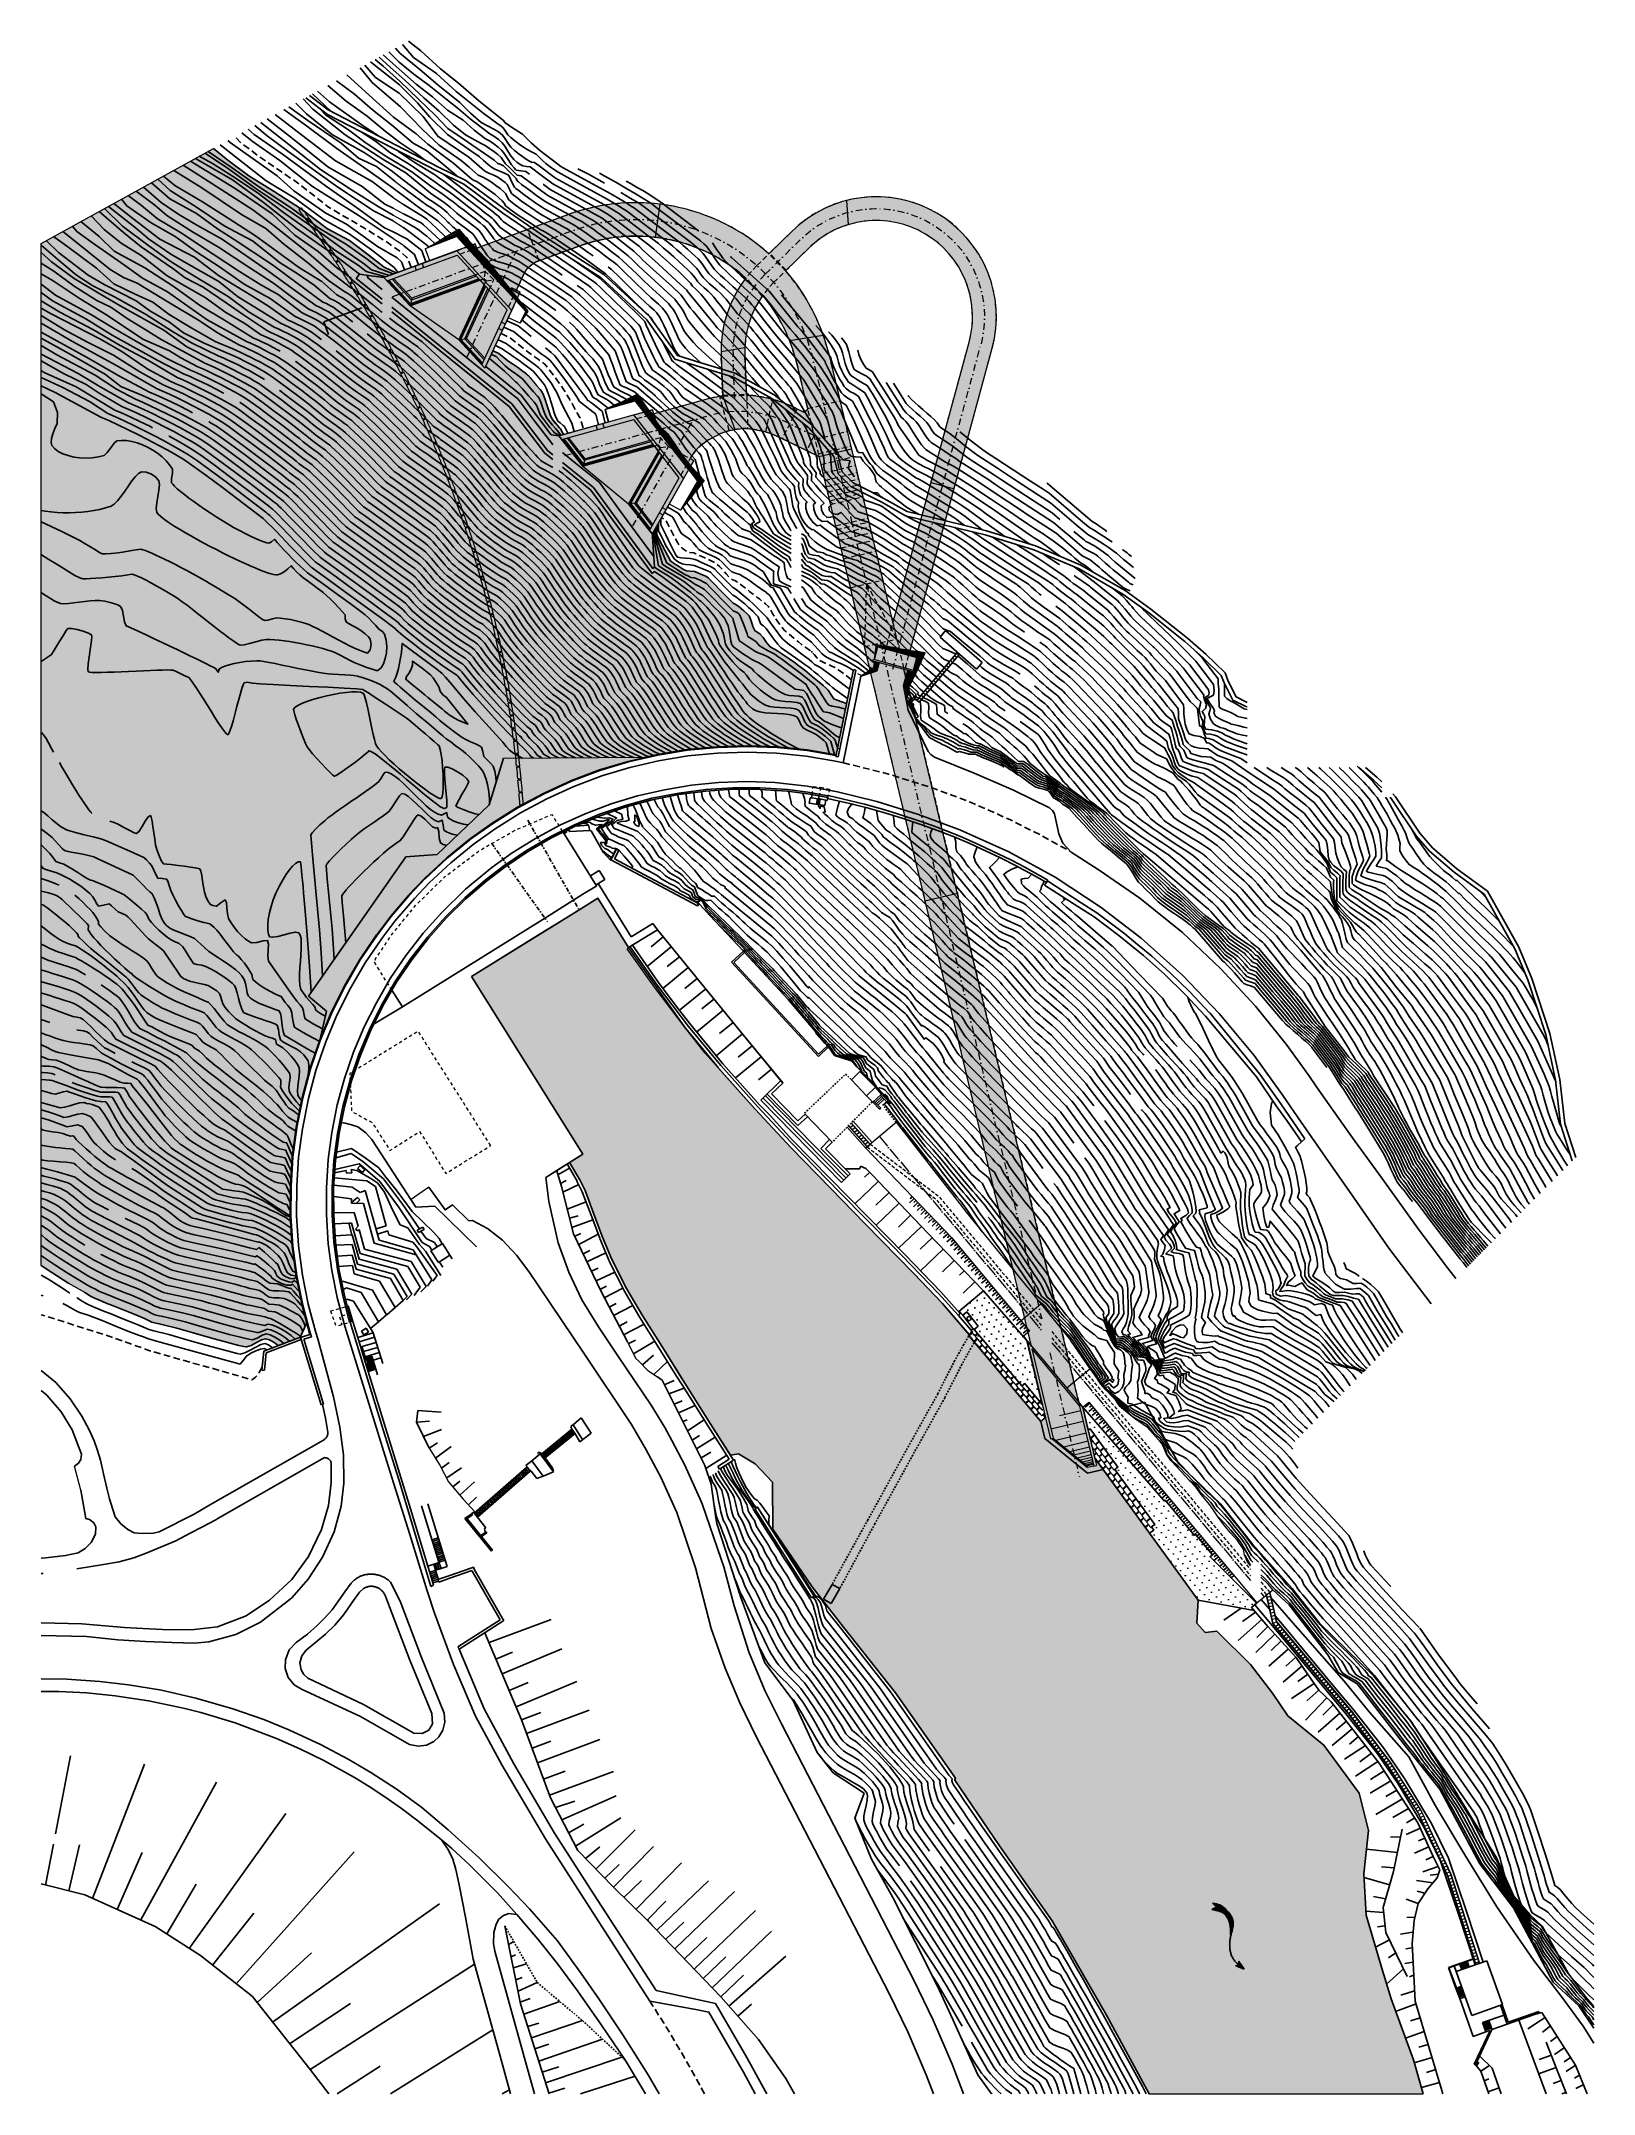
# Model space of a CAD drawing. Header units: millimetres. Extents: x -229 to 63875, y -200 to 109542.
# Drawn here: x 62300 to 62587, y 108404 to 108783.5 of the extents above; entities that cross this region are included whole.
import ezdxf
from ezdxf.enums import TextEntityAlignment as Align

# ---------------------------------------------------------------- set-up
doc = ezdxf.new("R2010")
doc.units = ezdxf.units.MM
for name, pattern in [('ACAD_ISO04W100', [30, 24, -3, 0, -3]), ('DASHDOT', [2.8, 2, -0.25, 0.3, -0.25]), ('DASHED', [2.25, 2, -0.25]), ('DOT', [0.55, 0.3, -0.25]), ('NASCOSTA', [9.525, 6.35, -3.175]), ('TRATTEGGIATA', [0.75, 0.5, -0.25]), ('TRATTEGGIATA2', [0.375, 0.25, -0.125]), ('TRATTOPUNTO2', [0.5, 0.25, -0.125, 0, -0.125])]:
    doc.linetypes.add(name, pattern=pattern)
for name, color, linetype in [('assi', 6, 'TRATTOPUNTO2'), ('Av. Pr.Profi', 7, 'Continuous'), ('Bâti', 7, 'Continuous'), ('CANALISATION', 2, 'Continuous'), ('colore lago', 131, 'Continuous'), ('Couronnement', 7, 'Continuous'), ('curve livello 1m', 2, 'Continuous'), ('curve livello 5m', 7, 'Continuous'), ('curve livello di scavo 1 m', 2, 'Continuous'), ('GéoSEBESélec', 6, 'Continuous'), ('Limite fiume', 6, 'Continuous'), ('LIN010CO', 2, 'Continuous'), ('LIN010TR', 2, 'NASCOSTA'), ('LIN018CO', 6, 'Continuous'), ('LIN018TR', 6, 'NASCOSTA'), ('LIN025CO', 7, 'Continuous'), ('LIN07CO', 4, 'Continuous'), ('LINCOLO-ROSSO-025', 10, 'Continuous'), ('LINCOLO-ROSSO-070', 30, 'Continuous'), ('pendenze', 2, 'Continuous'), ('Per+Mod Surf', 7, 'Continuous'), ('SCALE', 2, 'Continuous'), ('sezioni', 7, 'Continuous'), ('Strade', 7, 'Continuous'), ('TalusHautBas', 7, 'Continuous'), ('TEXT050', 3, 'Continuous'), ('TRATTCOLO-30', 253, 'Continuous'), ('TRATTCOLO-32', 255, 'Continuous'), ('VOIRIE', 7, 'Continuous')]:
    doc.layers.add(name, color=color, linetype=linetype)
doc.layers.add('Colori bordi', color=5, linetype='Continuous', plot=False)
doc.layers.add('no_plot', color=5, linetype='Continuous', plot=False)
doc.styles.add('ARIAL', font='arial.ttf')
pattern_1 = [(314.9999663, (171133.6541, 46447.6198), (1.325825475, 0.441940959), [0, -1.25])]

# ---------------------------------------------------------------- blocks, each defined once
blk = doc.blocks.new('INVISIBLE')
at = {"color": 0}
for p, q in [((-0.0375, 0), (0.0375, 0)), ((0, -0.0375), (0, 0.0375))]:
    blk.add_line(p, q, dxfattribs=at)
at = {"flags": 1}
for tag, p in [('POINTNUMBER', (0, 0)), ('COMMENT', (0, -1.25))]:
    blk.add_attdef(tag, p, '', height=1, dxfattribs=at)
blk = doc.blocks.new('CIRCLE')
at = {"color": 0}
blk.add_circle((0, 0), 0.375, dxfattribs=at)
at = {"flags": 1}
for tag, p in [('POINTNUMBER', (0, 0)), ('COMMENT', (0, -1.25))]:
    blk.add_attdef(tag, p, '', height=1, dxfattribs=at)
blk = doc.blocks.new('*X21')
at = {"color": 0}
for p, q in [((261.019925, 628.17375), (261.019925, 628.17375)), ((261.026275, 628.17375), (261.026275, 628.17375)), ((261.02945, 628.1801), (261.02945, 628.1801)), ((261.032625, 628.17375), (261.032625, 628.17375)), ((261.0358, 628.1801), (261.0358, 628.1801)), ((261.038975, 628.18645), (261.038975, 628.18645)), ((261.038975, 628.17375), (261.038975, 628.17375)), ((261.04215, 628.1801), (261.04215, 628.1801)), ((261.045325, 628.18645), (261.045325, 628.18645)), ((261.045325, 628.17375), (261.045325, 628.17375)), ((261.0485, 628.1928), (261.0485, 628.1928)), ((261.0485, 628.1801), (261.0485, 628.1801)), ((261.051675, 628.19915), (261.051675, 628.19915)), ((261.051675, 628.18645), (261.051675, 628.18645)), ((261.051675, 628.17375), (261.051675, 628.17375)), ((261.05485, 628.1928), (261.05485, 628.1928)), ((261.05485, 628.1801), (261.05485, 628.1801)), ((261.058025, 628.19915), (261.058025, 628.19915)), ((261.058025, 628.18645), (261.058025, 628.18645)), ((261.058025, 628.17375), (261.058025, 628.17375)), ((261.0612, 628.2055), (261.0612, 628.2055)), ((261.0612, 628.1928), (261.0612, 628.1928)), ((261.0612, 628.1801), (261.0612, 628.1801)), ((261.064375, 628.19915), (261.064375, 628.19915)), ((261.064375, 628.18645), (261.064375, 628.18645)), ((261.064375, 628.17375), (261.064375, 628.17375)), ((261.06755, 628.2055), (261.06755, 628.2055)), ((261.06755, 628.1928), (261.06755, 628.1928)), ((261.06755, 628.1801), (261.06755, 628.1801)), ((261.070725, 628.21185), (261.070725, 628.21185)), ((261.070725, 628.19915), (261.070725, 628.19915)), ((261.070725, 628.18645), (261.070725, 628.18645)), ((261.070725, 628.17375), (261.070725, 628.17375)), ((261.0739, 628.2182), (261.0739, 628.2182)), ((261.0739, 628.2055), (261.0739, 628.2055)), ((261.0739, 628.1928), (261.0739, 628.1928)), ((261.0739, 628.1801), (261.0739, 628.1801)), ((261.077075, 628.21185), (261.077075, 628.21185)), ((261.077075, 628.19915), (261.077075, 628.19915)), ((261.077075, 628.18645), (261.077075, 628.18645)), ((261.077075, 628.17375), (261.077075, 628.17375)), ((261.08025, 628.2182), (261.08025, 628.2182)), ((261.08025, 628.2055), (261.08025, 628.2055)), ((261.08025, 628.1928), (261.08025, 628.1928)), ((261.08025, 628.1801), (261.08025, 628.1801)), ((261.083425, 628.22455), (261.083425, 628.22455)), ((261.083425, 628.21185), (261.083425, 628.21185)), ((261.083425, 628.19915), (261.083425, 628.19915)), ((261.083425, 628.18645), (261.083425, 628.18645)), ((261.083425, 628.17375), (261.083425, 628.17375)), ((261.0866, 628.2182), (261.0866, 628.2182)), ((261.0866, 628.2055), (261.0866, 628.2055)), ((261.0866, 628.1928), (261.0866, 628.1928)), ((261.0866, 628.1801), (261.0866, 628.1801)), ((261.089775, 628.22455), (261.089775, 628.22455)), ((261.089775, 628.21185), (261.089775, 628.21185)), ((261.089775, 628.19915), (261.089775, 628.19915)), ((261.089775, 628.18645), (261.089775, 628.18645)), ((261.089775, 628.17375), (261.089775, 628.17375)), ((261.09295, 628.2309), (261.09295, 628.2309)), ((261.09295, 628.2182), (261.09295, 628.2182)), ((261.09295, 628.2055), (261.09295, 628.2055)), ((261.09295, 628.1928), (261.09295, 628.1928)), ((261.09295, 628.1801), (261.09295, 628.1801)), ((261.096125, 628.23725), (261.096125, 628.23725)), ((261.096125, 628.22455), (261.096125, 628.22455)), ((261.096125, 628.21185), (261.096125, 628.21185)), ((261.096125, 628.19915), (261.096125, 628.19915)), ((261.096125, 628.18645), (261.096125, 628.18645)), ((261.0993, 628.2309), (261.0993, 628.2309)), ((261.0993, 628.2182), (261.0993, 628.2182)), ((261.0993, 628.2055), (261.0993, 628.2055)), ((261.0993, 628.1928), (261.0993, 628.1928)), ((261.0993, 628.1801), (261.0993, 628.1801)), ((261.102475, 628.23725), (261.102475, 628.23725)), ((261.102475, 628.22455), (261.102475, 628.22455)), ((261.102475, 628.21185), (261.102475, 628.21185)), ((261.102475, 628.19915), (261.102475, 628.19915)), ((261.102475, 628.18645), (261.102475, 628.18645)), ((261.10565, 628.2436), (261.10565, 628.2436)), ((261.10565, 628.2309), (261.10565, 628.2309)), ((261.10565, 628.2182), (261.10565, 628.2182)), ((261.10565, 628.2055), (261.10565, 628.2055)), ((261.10565, 628.1928), (261.10565, 628.1928)), ((261.10565, 628.1801), (261.10565, 628.1801)), ((261.108825, 628.23725), (261.108825, 628.23725)), ((261.108825, 628.22455), (261.108825, 628.22455)), ((261.108825, 628.21185), (261.108825, 628.21185)), ((261.108825, 628.19915), (261.108825, 628.19915)), ((261.108825, 628.18645), (261.108825, 628.18645)), ((261.112, 628.2436), (261.112, 628.2436)), ((261.112, 628.2309), (261.112, 628.2309)), ((261.112, 628.2182), (261.112, 628.2182)), ((261.112, 628.2055), (261.112, 628.2055)), ((261.112, 628.1928), (261.112, 628.1928)), ((261.115175, 628.24995), (261.115175, 628.24995)), ((261.115175, 628.23725), (261.115175, 628.23725)), ((261.115175, 628.22455), (261.115175, 628.22455)), ((261.115175, 628.21185), (261.115175, 628.21185)), ((261.115175, 628.19915), (261.115175, 628.19915)), ((261.115175, 628.18645), (261.115175, 628.18645)), ((261.11835, 628.2563), (261.11835, 628.2563)), ((261.11835, 628.2436), (261.11835, 628.2436)), ((261.11835, 628.2309), (261.11835, 628.2309)), ((261.11835, 628.2182), (261.11835, 628.2182)), ((261.11835, 628.2055), (261.11835, 628.2055)), ((261.11835, 628.1928), (261.11835, 628.1928)), ((261.121525, 628.24995), (261.121525, 628.24995)), ((261.121525, 628.23725), (261.121525, 628.23725)), ((261.121525, 628.22455), (261.121525, 628.22455)), ((261.121525, 628.21185), (261.121525, 628.21185)), ((261.121525, 628.19915), (261.121525, 628.19915)), ((261.121525, 628.18645), (261.121525, 628.18645)), ((261.1247, 628.2563), (261.1247, 628.2563)), ((261.1247, 628.2436), (261.1247, 628.2436)), ((261.1247, 628.2309), (261.1247, 628.2309)), ((261.1247, 628.2182), (261.1247, 628.2182)), ((261.1247, 628.2055), (261.1247, 628.2055)), ((261.1247, 628.1928), (261.1247, 628.1928)), ((261.127875, 628.26265), (261.127875, 628.26265)), ((261.127875, 628.24995), (261.127875, 628.24995)), ((261.127875, 628.23725), (261.127875, 628.23725)), ((261.127875, 628.22455), (261.127875, 628.22455)), ((261.127875, 628.21185), (261.127875, 628.21185)), ((261.127875, 628.19915), (261.127875, 628.19915)), ((261.13105, 628.2563), (261.13105, 628.2563)), ((261.13105, 628.2436), (261.13105, 628.2436)), ((261.13105, 628.2309), (261.13105, 628.2309)), ((261.13105, 628.2182), (261.13105, 628.2182)), ((261.13105, 628.2055), (261.13105, 628.2055)), ((261.13105, 628.1928), (261.13105, 628.1928)), ((261.134225, 628.26265), (261.134225, 628.26265)), ((261.134225, 628.24995), (261.134225, 628.24995)), ((261.134225, 628.23725), (261.134225, 628.23725)), ((261.134225, 628.22455), (261.134225, 628.22455)), ((261.134225, 628.21185), (261.134225, 628.21185)), ((261.134225, 628.19915), (261.134225, 628.19915)), ((261.1374, 628.269), (261.1374, 628.269)), ((261.1374, 628.2563), (261.1374, 628.2563)), ((261.1374, 628.2436), (261.1374, 628.2436)), ((261.1374, 628.2309), (261.1374, 628.2309)), ((261.1374, 628.2182), (261.1374, 628.2182)), ((261.1374, 628.2055), (261.1374, 628.2055)), ((261.1374, 628.1928), (261.1374, 628.1928)), ((261.140575, 628.26265), (261.140575, 628.26265)), ((261.140575, 628.24995), (261.140575, 628.24995)), ((261.140575, 628.23725), (261.140575, 628.23725)), ((261.140575, 628.22455), (261.140575, 628.22455)), ((261.140575, 628.21185), (261.140575, 628.21185)), ((261.140575, 628.19915), (261.140575, 628.19915)), ((261.14375, 628.269), (261.14375, 628.269)), ((261.14375, 628.2563), (261.14375, 628.2563)), ((261.14375, 628.2436), (261.14375, 628.2436)), ((261.14375, 628.2309), (261.14375, 628.2309)), ((261.14375, 628.2182), (261.14375, 628.2182)), ((261.14375, 628.2055), (261.14375, 628.2055)), ((261.146925, 628.27535), (261.146925, 628.27535)), ((261.146925, 628.26265), (261.146925, 628.26265)), ((261.146925, 628.24995), (261.146925, 628.24995)), ((261.146925, 628.23725), (261.146925, 628.23725)), ((261.146925, 628.22455), (261.146925, 628.22455)), ((261.146925, 628.21185), (261.146925, 628.21185)), ((261.146925, 628.19915), (261.146925, 628.19915)), ((261.1501, 628.2817), (261.1501, 628.2817)), ((261.1501, 628.269), (261.1501, 628.269)), ((261.1501, 628.2563), (261.1501, 628.2563)), ((261.1501, 628.2436), (261.1501, 628.2436)), ((261.1501, 628.2309), (261.1501, 628.2309)), ((261.1501, 628.2182), (261.1501, 628.2182)), ((261.1501, 628.2055), (261.1501, 628.2055)), ((261.153275, 628.27535), (261.153275, 628.27535)), ((261.153275, 628.26265), (261.153275, 628.26265)), ((261.153275, 628.24995), (261.153275, 628.24995)), ((261.153275, 628.23725), (261.153275, 628.23725)), ((261.153275, 628.22455), (261.153275, 628.22455)), ((261.153275, 628.21185), (261.153275, 628.21185)), ((261.153275, 628.19915), (261.153275, 628.19915)), ((261.15645, 628.2817), (261.15645, 628.2817)), ((261.15645, 628.269), (261.15645, 628.269)), ((261.15645, 628.2563), (261.15645, 628.2563)), ((261.15645, 628.2436), (261.15645, 628.2436)), ((261.15645, 628.2309), (261.15645, 628.2309)), ((261.15645, 628.2182), (261.15645, 628.2182)), ((261.15645, 628.2055), (261.15645, 628.2055)), ((261.159625, 628.28805), (261.159625, 628.28805)), ((261.159625, 628.27535), (261.159625, 628.27535)), ((261.159625, 628.26265), (261.159625, 628.26265)), ((261.159625, 628.24995), (261.159625, 628.24995)), ((261.159625, 628.23725), (261.159625, 628.23725)), ((261.159625, 628.22455), (261.159625, 628.22455)), ((261.159625, 628.21185), (261.159625, 628.21185)), ((261.1628, 628.2817), (261.1628, 628.2817)), ((261.1628, 628.269), (261.1628, 628.269)), ((261.1628, 628.2563), (261.1628, 628.2563)), ((261.1628, 628.2436), (261.1628, 628.2436)), ((261.1628, 628.2309), (261.1628, 628.2309)), ((261.1628, 628.2182), (261.1628, 628.2182)), ((261.1628, 628.2055), (261.1628, 628.2055)), ((261.165975, 628.28805), (261.165975, 628.28805)), ((261.165975, 628.27535), (261.165975, 628.27535)), ((261.165975, 628.26265), (261.165975, 628.26265)), ((261.165975, 628.24995), (261.165975, 628.24995)), ((261.165975, 628.23725), (261.165975, 628.23725)), ((261.165975, 628.22455), (261.165975, 628.22455)), ((261.165975, 628.21185), (261.165975, 628.21185)), ((261.16915, 628.2944), (261.16915, 628.2944)), ((261.16915, 628.2817), (261.16915, 628.2817)), ((261.16915, 628.269), (261.16915, 628.269)), ((261.16915, 628.2563), (261.16915, 628.2563)), ((261.16915, 628.2436), (261.16915, 628.2436)), ((261.16915, 628.2309), (261.16915, 628.2309)), ((261.16915, 628.2182), (261.16915, 628.2182)), ((261.16915, 628.2055), (261.16915, 628.2055)), ((261.172325, 628.28805), (261.172325, 628.28805)), ((261.172325, 628.27535), (261.172325, 628.27535)), ((261.172325, 628.26265), (261.172325, 628.26265)), ((261.172325, 628.24995), (261.172325, 628.24995)), ((261.172325, 628.23725), (261.172325, 628.23725)), ((261.172325, 628.22455), (261.172325, 628.22455)), ((261.172325, 628.21185), (261.172325, 628.21185)), ((261.1755, 628.2944), (261.1755, 628.2944)), ((261.1755, 628.2817), (261.1755, 628.2817)), ((261.1755, 628.269), (261.1755, 628.269)), ((261.1755, 628.2563), (261.1755, 628.2563)), ((261.1755, 628.2436), (261.1755, 628.2436)), ((261.1755, 628.2309), (261.1755, 628.2309)), ((261.1755, 628.2182), (261.1755, 628.2182)), ((261.178675, 628.30075), (261.178675, 628.30075)), ((261.178675, 628.28805), (261.178675, 628.28805)), ((261.178675, 628.27535), (261.178675, 628.27535)), ((261.178675, 628.26265), (261.178675, 628.26265)), ((261.178675, 628.24995), (261.178675, 628.24995)), ((261.178675, 628.23725), (261.178675, 628.23725)), ((261.178675, 628.22455), (261.178675, 628.22455)), ((261.178675, 628.21185), (261.178675, 628.21185)), ((261.18185, 628.3071), (261.18185, 628.3071)), ((261.18185, 628.2944), (261.18185, 628.2944)), ((261.18185, 628.2817), (261.18185, 628.2817)), ((261.18185, 628.269), (261.18185, 628.269)), ((261.18185, 628.2563), (261.18185, 628.2563)), ((261.18185, 628.2436), (261.18185, 628.2436)), ((261.18185, 628.2309), (261.18185, 628.2309)), ((261.18185, 628.2182), (261.18185, 628.2182)), ((261.185025, 628.30075), (261.185025, 628.30075)), ((261.185025, 628.28805), (261.185025, 628.28805)), ((261.185025, 628.27535), (261.185025, 628.27535)), ((261.185025, 628.26265), (261.185025, 628.26265)), ((261.185025, 628.24995), (261.185025, 628.24995)), ((261.185025, 628.23725), (261.185025, 628.23725)), ((261.185025, 628.22455), (261.185025, 628.22455)), ((261.185025, 628.21185), (261.185025, 628.21185)), ((261.1882, 628.3071), (261.1882, 628.3071)), ((261.1882, 628.2944), (261.1882, 628.2944)), ((261.1882, 628.2817), (261.1882, 628.2817)), ((261.1882, 628.269), (261.1882, 628.269)), ((261.1882, 628.2563), (261.1882, 628.2563)), ((261.1882, 628.2436), (261.1882, 628.2436)), ((261.1882, 628.2309), (261.1882, 628.2309)), ((261.1882, 628.2182), (261.1882, 628.2182)), ((261.191375, 628.31345), (261.191375, 628.31345)), ((261.191375, 628.30075), (261.191375, 628.30075)), ((261.191375, 628.28805), (261.191375, 628.28805)), ((261.191375, 628.27535), (261.191375, 628.27535)), ((261.191375, 628.26265), (261.191375, 628.26265)), ((261.191375, 628.24995), (261.191375, 628.24995)), ((261.191375, 628.23725), (261.191375, 628.23725)), ((261.191375, 628.22455), (261.191375, 628.22455)), ((261.19455, 628.3071), (261.19455, 628.3071)), ((261.19455, 628.2944), (261.19455, 628.2944)), ((261.19455, 628.2817), (261.19455, 628.2817)), ((261.19455, 628.269), (261.19455, 628.269)), ((261.19455, 628.2563), (261.19455, 628.2563)), ((261.19455, 628.2436), (261.19455, 628.2436)), ((261.19455, 628.2309), (261.19455, 628.2309)), ((261.19455, 628.2182), (261.19455, 628.2182)), ((261.197725, 628.31345), (261.197725, 628.31345)), ((261.197725, 628.30075), (261.197725, 628.30075)), ((261.197725, 628.28805), (261.197725, 628.28805)), ((261.197725, 628.27535), (261.197725, 628.27535)), ((261.197725, 628.26265), (261.197725, 628.26265)), ((261.197725, 628.24995), (261.197725, 628.24995)), ((261.197725, 628.23725), (261.197725, 628.23725)), ((261.197725, 628.22455), (261.197725, 628.22455)), ((261.2009, 628.3198), (261.2009, 628.3198)), ((261.2009, 628.3071), (261.2009, 628.3071)), ((261.2009, 628.2944), (261.2009, 628.2944)), ((261.2009, 628.2817), (261.2009, 628.2817)), ((261.2009, 628.269), (261.2009, 628.269)), ((261.2009, 628.2563), (261.2009, 628.2563)), ((261.2009, 628.2436), (261.2009, 628.2436)), ((261.2009, 628.2309), (261.2009, 628.2309)), ((261.204075, 628.31345), (261.204075, 628.31345)), ((261.204075, 628.30075), (261.204075, 628.30075)), ((261.204075, 628.28805), (261.204075, 628.28805)), ((261.204075, 628.27535), (261.204075, 628.27535)), ((261.204075, 628.26265), (261.204075, 628.26265)), ((261.204075, 628.24995), (261.204075, 628.24995)), ((261.204075, 628.23725), (261.204075, 628.23725)), ((261.204075, 628.22455), (261.204075, 628.22455)), ((261.20725, 628.3198), (261.20725, 628.3198)), ((261.20725, 628.3071), (261.20725, 628.3071)), ((261.20725, 628.2944), (261.20725, 628.2944)), ((261.20725, 628.2817), (261.20725, 628.2817)), ((261.20725, 628.269), (261.20725, 628.269)), ((261.20725, 628.2563), (261.20725, 628.2563)), ((261.20725, 628.2436), (261.20725, 628.2436)), ((261.20725, 628.2309), (261.20725, 628.2309)), ((261.210425, 628.32615), (261.210425, 628.32615)), ((261.210425, 628.31345), (261.210425, 628.31345)), ((261.210425, 628.30075), (261.210425, 628.30075)), ((261.210425, 628.28805), (261.210425, 628.28805)), ((261.210425, 628.27535), (261.210425, 628.27535)), ((261.210425, 628.26265), (261.210425, 628.26265)), ((261.210425, 628.24995), (261.210425, 628.24995)), ((261.210425, 628.23725), (261.210425, 628.23725)), ((261.210425, 628.22455), (261.210425, 628.22455)), ((261.2136, 628.3325), (261.2136, 628.3325)), ((261.2136, 628.3198), (261.2136, 628.3198)), ((261.2136, 628.3071), (261.2136, 628.3071)), ((261.2136, 628.2944), (261.2136, 628.2944)), ((261.2136, 628.2817), (261.2136, 628.2817)), ((261.2136, 628.269), (261.2136, 628.269)), ((261.2136, 628.2563), (261.2136, 628.2563)), ((261.2136, 628.2436), (261.2136, 628.2436)), ((261.2136, 628.2309), (261.2136, 628.2309)), ((261.216775, 628.32615), (261.216775, 628.32615)), ((261.216775, 628.31345), (261.216775, 628.31345)), ((261.216775, 628.30075), (261.216775, 628.30075)), ((261.216775, 628.28805), (261.216775, 628.28805)), ((261.216775, 628.27535), (261.216775, 628.27535)), ((261.216775, 628.26265), (261.216775, 628.26265)), ((261.216775, 628.24995), (261.216775, 628.24995)), ((261.216775, 628.23725), (261.216775, 628.23725)), ((261.21995, 628.3325), (261.21995, 628.3325)), ((261.21995, 628.3198), (261.21995, 628.3198)), ((261.21995, 628.3071), (261.21995, 628.3071)), ((261.21995, 628.2944), (261.21995, 628.2944)), ((261.21995, 628.2817), (261.21995, 628.2817)), ((261.21995, 628.269), (261.21995, 628.269)), ((261.21995, 628.2563), (261.21995, 628.2563)), ((261.21995, 628.2436), (261.21995, 628.2436)), ((261.21995, 628.2309), (261.21995, 628.2309)), ((261.223125, 628.33885), (261.223125, 628.33885)), ((261.223125, 628.32615), (261.223125, 628.32615)), ((261.223125, 628.31345), (261.223125, 628.31345)), ((261.223125, 628.30075), (261.223125, 628.30075)), ((261.223125, 628.28805), (261.223125, 628.28805)), ((261.223125, 628.27535), (261.223125, 628.27535)), ((261.223125, 628.26265), (261.223125, 628.26265)), ((261.223125, 628.24995), (261.223125, 628.24995)), ((261.223125, 628.23725), (261.223125, 628.23725)), ((261.2263, 628.3325), (261.2263, 628.3325)), ((261.2263, 628.3198), (261.2263, 628.3198)), ((261.2263, 628.3071), (261.2263, 628.3071)), ((261.2263, 628.2944), (261.2263, 628.2944)), ((261.2263, 628.2817), (261.2263, 628.2817)), ((261.2263, 628.269), (261.2263, 628.269)), ((261.2263, 628.2563), (261.2263, 628.2563)), ((261.2263, 628.2436), (261.2263, 628.2436)), ((261.2263, 628.2309), (261.2263, 628.2309)), ((261.229475, 628.33885), (261.229475, 628.33885)), ((261.229475, 628.32615), (261.229475, 628.32615)), ((261.229475, 628.31345), (261.229475, 628.31345)), ((261.229475, 628.30075), (261.229475, 628.30075)), ((261.229475, 628.28805), (261.229475, 628.28805)), ((261.229475, 628.27535), (261.229475, 628.27535)), ((261.229475, 628.26265), (261.229475, 628.26265)), ((261.229475, 628.24995), (261.229475, 628.24995)), ((261.229475, 628.23725), (261.229475, 628.23725)), ((261.23265, 628.3452), (261.23265, 628.3452)), ((261.23265, 628.3325), (261.23265, 628.3325)), ((261.23265, 628.3198), (261.23265, 628.3198)), ((261.23265, 628.3071), (261.23265, 628.3071)), ((261.23265, 628.2944), (261.23265, 628.2944)), ((261.23265, 628.2817), (261.23265, 628.2817)), ((261.23265, 628.269), (261.23265, 628.269)), ((261.23265, 628.2563), (261.23265, 628.2563)), ((261.23265, 628.2436), (261.23265, 628.2436)), ((261.235825, 628.33885), (261.235825, 628.33885)), ((261.235825, 628.32615), (261.235825, 628.32615)), ((261.235825, 628.31345), (261.235825, 628.31345)), ((261.235825, 628.30075), (261.235825, 628.30075)), ((261.235825, 628.28805), (261.235825, 628.28805)), ((261.235825, 628.27535), (261.235825, 628.27535)), ((261.235825, 628.26265), (261.235825, 628.26265)), ((261.235825, 628.24995), (261.235825, 628.24995)), ((261.235825, 628.23725), (261.235825, 628.23725)), ((261.239, 628.3452), (261.239, 628.3452)), ((261.239, 628.3325), (261.239, 628.3325)), ((261.239, 628.3198), (261.239, 628.3198)), ((261.239, 628.3071), (261.239, 628.3071)), ((261.239, 628.2944), (261.239, 628.2944)), ((261.239, 628.2817), (261.239, 628.2817)), ((261.239, 628.269), (261.239, 628.269)), ((261.239, 628.2563), (261.239, 628.2563)), ((261.239, 628.2436), (261.239, 628.2436)), ((261.242175, 628.35155), (261.242175, 628.35155)), ((261.242175, 628.33885), (261.242175, 628.33885)), ((261.242175, 628.32615), (261.242175, 628.32615)), ((261.242175, 628.31345), (261.242175, 628.31345)), ((261.242175, 628.30075), (261.242175, 628.30075)), ((261.242175, 628.28805), (261.242175, 628.28805)), ((261.242175, 628.27535), (261.242175, 628.27535)), ((261.242175, 628.26265), (261.242175, 628.26265)), ((261.242175, 628.24995), (261.242175, 628.24995)), ((261.242175, 628.23725), (261.242175, 628.23725)), ((261.24535, 628.3579), (261.24535, 628.3579)), ((261.24535, 628.3452), (261.24535, 628.3452)), ((261.24535, 628.3325), (261.24535, 628.3325)), ((261.24535, 628.3198), (261.24535, 628.3198)), ((261.24535, 628.3071), (261.24535, 628.3071)), ((261.24535, 628.2944), (261.24535, 628.2944)), ((261.24535, 628.2817), (261.24535, 628.2817)), ((261.24535, 628.269), (261.24535, 628.269)), ((261.24535, 628.2563), (261.24535, 628.2563)), ((261.24535, 628.2436), (261.24535, 628.2436)), ((261.248525, 628.35155), (261.248525, 628.35155)), ((261.248525, 628.33885), (261.248525, 628.33885)), ((261.248525, 628.32615), (261.248525, 628.32615)), ((261.248525, 628.31345), (261.248525, 628.31345)), ((261.248525, 628.30075), (261.248525, 628.30075)), ((261.248525, 628.28805), (261.248525, 628.28805)), ((261.248525, 628.27535), (261.248525, 628.27535)), ((261.248525, 628.26265), (261.248525, 628.26265)), ((261.248525, 628.24995), (261.248525, 628.24995)), ((261.2517, 628.3579), (261.2517, 628.3579)), ((261.2517, 628.3452), (261.2517, 628.3452)), ((261.2517, 628.3325), (261.2517, 628.3325)), ((261.2517, 628.3198), (261.2517, 628.3198)), ((261.2517, 628.3071), (261.2517, 628.3071)), ((261.2517, 628.2944), (261.2517, 628.2944)), ((261.2517, 628.2817), (261.2517, 628.2817)), ((261.2517, 628.269), (261.2517, 628.269)), ((261.2517, 628.2563), (261.2517, 628.2563)), ((261.2517, 628.2436), (261.2517, 628.2436)), ((261.254875, 628.36425), (261.254875, 628.36425)), ((261.254875, 628.35155), (261.254875, 628.35155)), ((261.254875, 628.33885), (261.254875, 628.33885)), ((261.254875, 628.32615), (261.254875, 628.32615)), ((261.254875, 628.31345), (261.254875, 628.31345)), ((261.254875, 628.30075), (261.254875, 628.30075)), ((261.254875, 628.28805), (261.254875, 628.28805)), ((261.254875, 628.27535), (261.254875, 628.27535)), ((261.254875, 628.26265), (261.254875, 628.26265)), ((261.254875, 628.24995), (261.254875, 628.24995)), ((261.25805, 628.3579), (261.25805, 628.3579)), ((261.25805, 628.3452), (261.25805, 628.3452)), ((261.25805, 628.3325), (261.25805, 628.3325)), ((261.25805, 628.3198), (261.25805, 628.3198)), ((261.25805, 628.3071), (261.25805, 628.3071)), ((261.25805, 628.2944), (261.25805, 628.2944)), ((261.25805, 628.2817), (261.25805, 628.2817)), ((261.25805, 628.269), (261.25805, 628.269)), ((261.25805, 628.2563), (261.25805, 628.2563)), ((261.25805, 628.2436), (261.25805, 628.2436)), ((261.261225, 628.36425), (261.261225, 628.36425)), ((261.261225, 628.35155), (261.261225, 628.35155)), ((261.261225, 628.33885), (261.261225, 628.33885)), ((261.261225, 628.32615), (261.261225, 628.32615)), ((261.261225, 628.31345), (261.261225, 628.31345)), ((261.261225, 628.30075), (261.261225, 628.30075)), ((261.261225, 628.28805), (261.261225, 628.28805)), ((261.261225, 628.27535), (261.261225, 628.27535)), ((261.261225, 628.26265), (261.261225, 628.26265)), ((261.261225, 628.24995), (261.261225, 628.24995)), ((261.2644, 628.3706), (261.2644, 628.3706)), ((261.2644, 628.3579), (261.2644, 628.3579)), ((261.2644, 628.3452), (261.2644, 628.3452)), ((261.2644, 628.3325), (261.2644, 628.3325)), ((261.2644, 628.3198), (261.2644, 628.3198)), ((261.2644, 628.3071), (261.2644, 628.3071)), ((261.2644, 628.2944), (261.2644, 628.2944)), ((261.2644, 628.2817), (261.2644, 628.2817)), ((261.2644, 628.269), (261.2644, 628.269)), ((261.2644, 628.2563), (261.2644, 628.2563)), ((261.267575, 628.36425), (261.267575, 628.36425)), ((261.267575, 628.35155), (261.267575, 628.35155)), ((261.267575, 628.33885), (261.267575, 628.33885)), ((261.267575, 628.32615), (261.267575, 628.32615)), ((261.267575, 628.31345), (261.267575, 628.31345)), ((261.267575, 628.30075), (261.267575, 628.30075)), ((261.267575, 628.28805), (261.267575, 628.28805)), ((261.267575, 628.27535), (261.267575, 628.27535)), ((261.267575, 628.26265), (261.267575, 628.26265)), ((261.267575, 628.24995), (261.267575, 628.24995)), ((261.27075, 628.3706), (261.27075, 628.3706)), ((261.27075, 628.3579), (261.27075, 628.3579)), ((261.27075, 628.3452), (261.27075, 628.3452)), ((261.27075, 628.3325), (261.27075, 628.3325)), ((261.27075, 628.3198), (261.27075, 628.3198)), ((261.27075, 628.3071), (261.27075, 628.3071)), ((261.27075, 628.2944), (261.27075, 628.2944)), ((261.27075, 628.2817), (261.27075, 628.2817)), ((261.27075, 628.269), (261.27075, 628.269)), ((261.27075, 628.2563), (261.27075, 628.2563)), ((261.273925, 628.37695), (261.273925, 628.37695)), ((261.273925, 628.36425), (261.273925, 628.36425)), ((261.273925, 628.35155), (261.273925, 628.35155)), ((261.273925, 628.33885), (261.273925, 628.33885)), ((261.273925, 628.32615), (261.273925, 628.32615)), ((261.273925, 628.31345), (261.273925, 628.31345)), ((261.273925, 628.30075), (261.273925, 628.30075)), ((261.273925, 628.28805), (261.273925, 628.28805)), ((261.273925, 628.27535), (261.273925, 628.27535)), ((261.273925, 628.26265), (261.273925, 628.26265)), ((261.273925, 628.24995), (261.273925, 628.24995)), ((261.2771, 628.3706), (261.2771, 628.3706)), ((261.2771, 628.3579), (261.2771, 628.3579)), ((261.2771, 628.3452), (261.2771, 628.3452)), ((261.2771, 628.3325), (261.2771, 628.3325)), ((261.2771, 628.3198), (261.2771, 628.3198)), ((261.2771, 628.3071), (261.2771, 628.3071)), ((261.2771, 628.2944), (261.2771, 628.2944)), ((261.2771, 628.2817), (261.2771, 628.2817)), ((261.2771, 628.269), (261.2771, 628.269)), ((261.2771, 628.2563), (261.2771, 628.2563)), ((261.280275, 628.37695), (261.280275, 628.37695)), ((261.280275, 628.36425), (261.280275, 628.36425)), ((261.280275, 628.35155), (261.280275, 628.35155)), ((261.280275, 628.33885), (261.280275, 628.33885)), ((261.280275, 628.32615), (261.280275, 628.32615)), ((261.280275, 628.31345), (261.280275, 628.31345)), ((261.280275, 628.30075), (261.280275, 628.30075)), ((261.280275, 628.28805), (261.280275, 628.28805)), ((261.280275, 628.27535), (261.280275, 628.27535)), ((261.280275, 628.26265), (261.280275, 628.26265)), ((261.280275, 628.24995), (261.280275, 628.24995)), ((261.28345, 628.3833), (261.28345, 628.3833)), ((261.28345, 628.3706), (261.28345, 628.3706)), ((261.28345, 628.3579), (261.28345, 628.3579)), ((261.28345, 628.3452), (261.28345, 628.3452)), ((261.28345, 628.3325), (261.28345, 628.3325)), ((261.28345, 628.3198), (261.28345, 628.3198)), ((261.28345, 628.3071), (261.28345, 628.3071)), ((261.28345, 628.2944), (261.28345, 628.2944)), ((261.28345, 628.2817), (261.28345, 628.2817)), ((261.28345, 628.269), (261.28345, 628.269)), ((261.28345, 628.2563), (261.28345, 628.2563)), ((261.286625, 628.37695), (261.286625, 628.37695)), ((261.286625, 628.36425), (261.286625, 628.36425)), ((261.286625, 628.35155), (261.286625, 628.35155)), ((261.286625, 628.33885), (261.286625, 628.33885)), ((261.286625, 628.32615), (261.286625, 628.32615)), ((261.286625, 628.31345), (261.286625, 628.31345)), ((261.286625, 628.30075), (261.286625, 628.30075)), ((261.286625, 628.28805), (261.286625, 628.28805)), ((261.286625, 628.27535), (261.286625, 628.27535)), ((261.286625, 628.26265), (261.286625, 628.26265)), ((261.2898, 628.3833), (261.2898, 628.3833)), ((261.2898, 628.3706), (261.2898, 628.3706)), ((261.2898, 628.3579), (261.2898, 628.3579)), ((261.2898, 628.3452), (261.2898, 628.3452)), ((261.2898, 628.3325), (261.2898, 628.3325)), ((261.2898, 628.3198), (261.2898, 628.3198)), ((261.2898, 628.3071), (261.2898, 628.3071)), ((261.2898, 628.2944), (261.2898, 628.2944)), ((261.2898, 628.2817), (261.2898, 628.2817)), ((261.2898, 628.269), (261.2898, 628.269)), ((261.2898, 628.2563), (261.2898, 628.2563)), ((261.292975, 628.38965), (261.292975, 628.38965)), ((261.292975, 628.37695), (261.292975, 628.37695)), ((261.292975, 628.36425), (261.292975, 628.36425)), ((261.292975, 628.35155), (261.292975, 628.35155)), ((261.292975, 628.33885), (261.292975, 628.33885)), ((261.292975, 628.32615), (261.292975, 628.32615)), ((261.292975, 628.31345), (261.292975, 628.31345)), ((261.292975, 628.30075), (261.292975, 628.30075)), ((261.292975, 628.28805), (261.292975, 628.28805)), ((261.292975, 628.27535), (261.292975, 628.27535)), ((261.292975, 628.26265), (261.292975, 628.26265)), ((261.29615, 628.3833), (261.29615, 628.3833)), ((261.29615, 628.3706), (261.29615, 628.3706)), ((261.29615, 628.3579), (261.29615, 628.3579)), ((261.29615, 628.3452), (261.29615, 628.3452)), ((261.29615, 628.3325), (261.29615, 628.3325)), ((261.29615, 628.3198), (261.29615, 628.3198)), ((261.29615, 628.3071), (261.29615, 628.3071)), ((261.29615, 628.2944), (261.29615, 628.2944)), ((261.29615, 628.2817), (261.29615, 628.2817)), ((261.29615, 628.269), (261.29615, 628.269)), ((261.29615, 628.2563), (261.29615, 628.2563)), ((261.299325, 628.38965), (261.299325, 628.38965)), ((261.299325, 628.37695), (261.299325, 628.37695)), ((261.299325, 628.36425), (261.299325, 628.36425)), ((261.299325, 628.35155), (261.299325, 628.35155)), ((261.299325, 628.33885), (261.299325, 628.33885)), ((261.299325, 628.32615), (261.299325, 628.32615)), ((261.299325, 628.31345), (261.299325, 628.31345)), ((261.299325, 628.30075), (261.299325, 628.30075)), ((261.299325, 628.28805), (261.299325, 628.28805)), ((261.299325, 628.27535), (261.299325, 628.27535)), ((261.299325, 628.26265), (261.299325, 628.26265)), ((261.3025, 628.396), (261.3025, 628.396)), ((261.3025, 628.3833), (261.3025, 628.3833)), ((261.3025, 628.3706), (261.3025, 628.3706)), ((261.3025, 628.3579), (261.3025, 628.3579)), ((261.3025, 628.3452), (261.3025, 628.3452)), ((261.3025, 628.3325), (261.3025, 628.3325)), ((261.3025, 628.3198), (261.3025, 628.3198)), ((261.3025, 628.3071), (261.3025, 628.3071)), ((261.3025, 628.2944), (261.3025, 628.2944)), ((261.3025, 628.2817), (261.3025, 628.2817)), ((261.3025, 628.269), (261.3025, 628.269)), ((261.305675, 628.38965), (261.305675, 628.38965)), ((261.305675, 628.37695), (261.305675, 628.37695)), ((261.305675, 628.36425), (261.305675, 628.36425)), ((261.305675, 628.35155), (261.305675, 628.35155)), ((261.305675, 628.33885), (261.305675, 628.33885)), ((261.305675, 628.32615), (261.305675, 628.32615)), ((261.305675, 628.31345), (261.305675, 628.31345)), ((261.305675, 628.30075), (261.305675, 628.30075)), ((261.305675, 628.28805), (261.305675, 628.28805)), ((261.305675, 628.27535), (261.305675, 628.27535)), ((261.305675, 628.26265), (261.305675, 628.26265)), ((261.30885, 628.396), (261.30885, 628.396)), ((261.30885, 628.3833), (261.30885, 628.3833)), ((261.30885, 628.3706), (261.30885, 628.3706)), ((261.30885, 628.3579), (261.30885, 628.3579)), ((261.30885, 628.3452), (261.30885, 628.3452)), ((261.30885, 628.3325), (261.30885, 628.3325)), ((261.30885, 628.3198), (261.30885, 628.3198)), ((261.30885, 628.3071), (261.30885, 628.3071)), ((261.30885, 628.2944), (261.30885, 628.2944)), ((261.30885, 628.2817), (261.30885, 628.2817)), ((261.30885, 628.269), (261.30885, 628.269)), ((261.312025, 628.40235), (261.312025, 628.40235)), ((261.312025, 628.38965), (261.312025, 628.38965)), ((261.312025, 628.37695), (261.312025, 628.37695)), ((261.312025, 628.36425), (261.312025, 628.36425)), ((261.312025, 628.35155), (261.312025, 628.35155)), ((261.312025, 628.33885), (261.312025, 628.33885)), ((261.312025, 628.32615), (261.312025, 628.32615)), ((261.312025, 628.31345), (261.312025, 628.31345)), ((261.312025, 628.30075), (261.312025, 628.30075)), ((261.312025, 628.28805), (261.312025, 628.28805)), ((261.312025, 628.27535), (261.312025, 628.27535)), ((261.312025, 628.26265), (261.312025, 628.26265)), ((261.3152, 628.396), (261.3152, 628.396)), ((261.3152, 628.3833), (261.3152, 628.3833)), ((261.3152, 628.3706), (261.3152, 628.3706)), ((261.3152, 628.3579), (261.3152, 628.3579)), ((261.3152, 628.3452), (261.3152, 628.3452)), ((261.3152, 628.3325), (261.3152, 628.3325)), ((261.3152, 628.3198), (261.3152, 628.3198)), ((261.3152, 628.3071), (261.3152, 628.3071)), ((261.3152, 628.2944), (261.3152, 628.2944)), ((261.3152, 628.2817), (261.3152, 628.2817)), ((261.3152, 628.269), (261.3152, 628.269)), ((261.318375, 628.40235), (261.318375, 628.40235)), ((261.318375, 628.38965), (261.318375, 628.38965)), ((261.318375, 628.37695), (261.318375, 628.37695)), ((261.318375, 628.36425), (261.318375, 628.36425)), ((261.318375, 628.35155), (261.318375, 628.35155)), ((261.318375, 628.33885), (261.318375, 628.33885)), ((261.318375, 628.32615), (261.318375, 628.32615)), ((261.318375, 628.31345), (261.318375, 628.31345)), ((261.318375, 628.30075), (261.318375, 628.30075)), ((261.318375, 628.28805), (261.318375, 628.28805)), ((261.318375, 628.27535), (261.318375, 628.27535)), ((261.32155, 628.4087), (261.32155, 628.4087)), ((261.32155, 628.396), (261.32155, 628.396)), ((261.32155, 628.3833), (261.32155, 628.3833)), ((261.32155, 628.3706), (261.32155, 628.3706)), ((261.32155, 628.3579), (261.32155, 628.3579)), ((261.32155, 628.3452), (261.32155, 628.3452)), ((261.32155, 628.3325), (261.32155, 628.3325)), ((261.32155, 628.3198), (261.32155, 628.3198)), ((261.32155, 628.3071), (261.32155, 628.3071)), ((261.32155, 628.2944), (261.32155, 628.2944)), ((261.32155, 628.2817), (261.32155, 628.2817)), ((261.32155, 628.269), (261.32155, 628.269)), ((261.324725, 628.40235), (261.324725, 628.40235)), ((261.324725, 628.38965), (261.324725, 628.38965)), ((261.324725, 628.37695), (261.324725, 628.37695)), ((261.324725, 628.36425), (261.324725, 628.36425)), ((261.324725, 628.35155), (261.324725, 628.35155)), ((261.324725, 628.33885), (261.324725, 628.33885)), ((261.324725, 628.32615), (261.324725, 628.32615)), ((261.324725, 628.31345), (261.324725, 628.31345)), ((261.324725, 628.30075), (261.324725, 628.30075)), ((261.324725, 628.28805), (261.324725, 628.28805)), ((261.324725, 628.27535), (261.324725, 628.27535)), ((261.3279, 628.4087), (261.3279, 628.4087)), ((261.3279, 628.396), (261.3279, 628.396)), ((261.3279, 628.3833), (261.3279, 628.3833)), ((261.3279, 628.3706), (261.3279, 628.3706)), ((261.3279, 628.3579), (261.3279, 628.3579)), ((261.3279, 628.3452), (261.3279, 628.3452)), ((261.3279, 628.3325), (261.3279, 628.3325)), ((261.3279, 628.3198), (261.3279, 628.3198)), ((261.3279, 628.3071), (261.3279, 628.3071)), ((261.3279, 628.2944), (261.3279, 628.2944)), ((261.3279, 628.2817), (261.3279, 628.2817)), ((261.3279, 628.269), (261.3279, 628.269)), ((261.331075, 628.41505), (261.331075, 628.41505)), ((261.331075, 628.40235), (261.331075, 628.40235)), ((261.331075, 628.38965), (261.331075, 628.38965)), ((261.331075, 628.37695), (261.331075, 628.37695)), ((261.331075, 628.36425), (261.331075, 628.36425)), ((261.331075, 628.35155), (261.331075, 628.35155)), ((261.331075, 628.33885), (261.331075, 628.33885)), ((261.331075, 628.32615), (261.331075, 628.32615)), ((261.331075, 628.31345), (261.331075, 628.31345)), ((261.331075, 628.30075), (261.331075, 628.30075)), ((261.331075, 628.28805), (261.331075, 628.28805)), ((261.331075, 628.27535), (261.331075, 628.27535)), ((261.33425, 628.4087), (261.33425, 628.4087)), ((261.33425, 628.396), (261.33425, 628.396)), ((261.33425, 628.3833), (261.33425, 628.3833)), ((261.33425, 628.3706), (261.33425, 628.3706)), ((261.33425, 628.3579), (261.33425, 628.3579)), ((261.33425, 628.3452), (261.33425, 628.3452)), ((261.33425, 628.3325), (261.33425, 628.3325)), ((261.33425, 628.3198), (261.33425, 628.3198)), ((261.33425, 628.3071), (261.33425, 628.3071)), ((261.33425, 628.2944), (261.33425, 628.2944)), ((261.33425, 628.2817), (261.33425, 628.2817)), ((261.337425, 628.41505), (261.337425, 628.41505)), ((261.337425, 628.40235), (261.337425, 628.40235)), ((261.337425, 628.38965), (261.337425, 628.38965)), ((261.337425, 628.37695), (261.337425, 628.37695)), ((261.337425, 628.36425), (261.337425, 628.36425)), ((261.337425, 628.35155), (261.337425, 628.35155)), ((261.337425, 628.33885), (261.337425, 628.33885)), ((261.337425, 628.32615), (261.337425, 628.32615)), ((261.337425, 628.31345), (261.337425, 628.31345)), ((261.337425, 628.30075), (261.337425, 628.30075)), ((261.337425, 628.28805), (261.337425, 628.28805)), ((261.337425, 628.27535), (261.337425, 628.27535)), ((261.3406, 628.4214), (261.3406, 628.4214)), ((261.3406, 628.4087), (261.3406, 628.4087)), ((261.3406, 628.396), (261.3406, 628.396)), ((261.3406, 628.3833), (261.3406, 628.3833)), ((261.3406, 628.3706), (261.3406, 628.3706)), ((261.3406, 628.3579), (261.3406, 628.3579)), ((261.3406, 628.3452), (261.3406, 628.3452)), ((261.3406, 628.3325), (261.3406, 628.3325)), ((261.3406, 628.3198), (261.3406, 628.3198)), ((261.3406, 628.3071), (261.3406, 628.3071)), ((261.3406, 628.2944), (261.3406, 628.2944)), ((261.3406, 628.2817), (261.3406, 628.2817)), ((261.343775, 628.41505), (261.343775, 628.41505)), ((261.343775, 628.40235), (261.343775, 628.40235)), ((261.343775, 628.38965), (261.343775, 628.38965)), ((261.343775, 628.37695), (261.343775, 628.37695)), ((261.343775, 628.36425), (261.343775, 628.36425)), ((261.343775, 628.35155), (261.343775, 628.35155)), ((261.343775, 628.33885), (261.343775, 628.33885)), ((261.343775, 628.32615), (261.343775, 628.32615)), ((261.343775, 628.31345), (261.343775, 628.31345)), ((261.343775, 628.30075), (261.343775, 628.30075)), ((261.343775, 628.28805), (261.343775, 628.28805)), ((261.343775, 628.27535), (261.343775, 628.27535)), ((261.34695, 628.4214), (261.34695, 628.4214)), ((261.34695, 628.4087), (261.34695, 628.4087)), ((261.34695, 628.396), (261.34695, 628.396)), ((261.34695, 628.3833), (261.34695, 628.3833)), ((261.34695, 628.3706), (261.34695, 628.3706)), ((261.34695, 628.3579), (261.34695, 628.3579)), ((261.34695, 628.3452), (261.34695, 628.3452)), ((261.34695, 628.3325), (261.34695, 628.3325)), ((261.34695, 628.3198), (261.34695, 628.3198)), ((261.34695, 628.3071), (261.34695, 628.3071)), ((261.34695, 628.2944), (261.34695, 628.2944)), ((261.34695, 628.2817), (261.34695, 628.2817)), ((261.350125, 628.42775), (261.350125, 628.42775)), ((261.350125, 628.41505), (261.350125, 628.41505)), ((261.350125, 628.40235), (261.350125, 628.40235)), ((261.350125, 628.38965), (261.350125, 628.38965)), ((261.350125, 628.37695), (261.350125, 628.37695)), ((261.350125, 628.36425), (261.350125, 628.36425)), ((261.350125, 628.35155), (261.350125, 628.35155)), ((261.350125, 628.33885), (261.350125, 628.33885)), ((261.350125, 628.32615), (261.350125, 628.32615)), ((261.350125, 628.31345), (261.350125, 628.31345)), ((261.350125, 628.30075), (261.350125, 628.30075)), ((261.350125, 628.28805), (261.350125, 628.28805)), ((261.3533, 628.4214), (261.3533, 628.4214)), ((261.3533, 628.4087), (261.3533, 628.4087)), ((261.3533, 628.396), (261.3533, 628.396)), ((261.3533, 628.3833), (261.3533, 628.3833)), ((261.3533, 628.3706), (261.3533, 628.3706)), ((261.3533, 628.3579), (261.3533, 628.3579)), ((261.3533, 628.3452), (261.3533, 628.3452)), ((261.3533, 628.3325), (261.3533, 628.3325)), ((261.3533, 628.3198), (261.3533, 628.3198)), ((261.3533, 628.3071), (261.3533, 628.3071)), ((261.3533, 628.2944), (261.3533, 628.2944)), ((261.3533, 628.2817), (261.3533, 628.2817)), ((261.356475, 628.42775), (261.356475, 628.42775)), ((261.356475, 628.41505), (261.356475, 628.41505)), ((261.356475, 628.40235), (261.356475, 628.40235)), ((261.356475, 628.38965), (261.356475, 628.38965)), ((261.356475, 628.37695), (261.356475, 628.37695)), ((261.356475, 628.36425), (261.356475, 628.36425)), ((261.356475, 628.35155), (261.356475, 628.35155)), ((261.356475, 628.33885), (261.356475, 628.33885)), ((261.356475, 628.32615), (261.356475, 628.32615)), ((261.356475, 628.31345), (261.356475, 628.31345)), ((261.356475, 628.30075), (261.356475, 628.30075)), ((261.356475, 628.28805), (261.356475, 628.28805)), ((261.35965, 628.4341), (261.35965, 628.4341)), ((261.35965, 628.4214), (261.35965, 628.4214)), ((261.35965, 628.4087), (261.35965, 628.4087)), ((261.35965, 628.396), (261.35965, 628.396)), ((261.35965, 628.3833), (261.35965, 628.3833)), ((261.35965, 628.3706), (261.35965, 628.3706)), ((261.35965, 628.3579), (261.35965, 628.3579)), ((261.35965, 628.3452), (261.35965, 628.3452)), ((261.35965, 628.3325), (261.35965, 628.3325)), ((261.35965, 628.3198), (261.35965, 628.3198)), ((261.35965, 628.3071), (261.35965, 628.3071)), ((261.35965, 628.2944), (261.35965, 628.2944)), ((261.35965, 628.2817), (261.35965, 628.2817)), ((261.362825, 628.42775), (261.362825, 628.42775)), ((261.362825, 628.41505), (261.362825, 628.41505)), ((261.362825, 628.40235), (261.362825, 628.40235)), ((261.362825, 628.38965), (261.362825, 628.38965)), ((261.362825, 628.37695), (261.362825, 628.37695)), ((261.362825, 628.36425), (261.362825, 628.36425)), ((261.362825, 628.35155), (261.362825, 628.35155)), ((261.362825, 628.33885), (261.362825, 628.33885)), ((261.362825, 628.32615), (261.362825, 628.32615)), ((261.362825, 628.31345), (261.362825, 628.31345)), ((261.362825, 628.30075), (261.362825, 628.30075)), ((261.362825, 628.28805), (261.362825, 628.28805)), ((261.366, 628.4341), (261.366, 628.4341)), ((261.366, 628.4214), (261.366, 628.4214)), ((261.366, 628.4087), (261.366, 628.4087)), ((261.366, 628.396), (261.366, 628.396)), ((261.366, 628.3833), (261.366, 628.3833)), ((261.366, 628.3706), (261.366, 628.3706)), ((261.366, 628.3579), (261.366, 628.3579)), ((261.366, 628.3452), (261.366, 628.3452)), ((261.366, 628.3325), (261.366, 628.3325)), ((261.366, 628.3198), (261.366, 628.3198)), ((261.366, 628.3071), (261.366, 628.3071)), ((261.366, 628.2944), (261.366, 628.2944)), ((261.366, 628.2817), (261.366, 628.2817)), ((261.369175, 628.42775), (261.369175, 628.42775)), ((261.369175, 628.41505), (261.369175, 628.41505)), ((261.369175, 628.40235), (261.369175, 628.40235)), ((261.369175, 628.38965), (261.369175, 628.38965)), ((261.369175, 628.37695), (261.369175, 628.37695)), ((261.369175, 628.36425), (261.369175, 628.36425)), ((261.369175, 628.35155), (261.369175, 628.35155)), ((261.369175, 628.33885), (261.369175, 628.33885)), ((261.369175, 628.32615), (261.369175, 628.32615)), ((261.369175, 628.31345), (261.369175, 628.31345)), ((261.369175, 628.30075), (261.369175, 628.30075)), ((261.369175, 628.28805), (261.369175, 628.28805)), ((261.37235, 628.4341), (261.37235, 628.4341)), ((261.37235, 628.4214), (261.37235, 628.4214)), ((261.37235, 628.4087), (261.37235, 628.4087)), ((261.37235, 628.396), (261.37235, 628.396)), ((261.37235, 628.3833), (261.37235, 628.3833)), ((261.37235, 628.3706), (261.37235, 628.3706)), ((261.37235, 628.3579), (261.37235, 628.3579)), ((261.37235, 628.3452), (261.37235, 628.3452)), ((261.37235, 628.3325), (261.37235, 628.3325)), ((261.37235, 628.3198), (261.37235, 628.3198)), ((261.37235, 628.3071), (261.37235, 628.3071)), ((261.37235, 628.2944), (261.37235, 628.2944)), ((261.375525, 628.44045), (261.375525, 628.44045)), ((261.375525, 628.42775), (261.375525, 628.42775)), ((261.375525, 628.41505), (261.375525, 628.41505)), ((261.375525, 628.40235), (261.375525, 628.40235)), ((261.375525, 628.38965), (261.375525, 628.38965)), ((261.375525, 628.37695), (261.375525, 628.37695)), ((261.375525, 628.36425), (261.375525, 628.36425)), ((261.375525, 628.35155), (261.375525, 628.35155)), ((261.375525, 628.33885), (261.375525, 628.33885)), ((261.375525, 628.32615), (261.375525, 628.32615)), ((261.375525, 628.31345), (261.375525, 628.31345)), ((261.375525, 628.30075), (261.375525, 628.30075)), ((261.375525, 628.28805), (261.375525, 628.28805)), ((261.3787, 628.4341), (261.3787, 628.4341)), ((261.3787, 628.4214), (261.3787, 628.4214)), ((261.3787, 628.4087), (261.3787, 628.4087)), ((261.3787, 628.396), (261.3787, 628.396)), ((261.3787, 628.3833), (261.3787, 628.3833)), ((261.3787, 628.3706), (261.3787, 628.3706)), ((261.3787, 628.3579), (261.3787, 628.3579)), ((261.3787, 628.3452), (261.3787, 628.3452)), ((261.3787, 628.3325), (261.3787, 628.3325)), ((261.3787, 628.3198), (261.3787, 628.3198)), ((261.3787, 628.3071), (261.3787, 628.3071)), ((261.3787, 628.2944), (261.3787, 628.2944)), ((261.381875, 628.44045), (261.381875, 628.44045)), ((261.381875, 628.42775), (261.381875, 628.42775)), ((261.381875, 628.41505), (261.381875, 628.41505)), ((261.381875, 628.40235), (261.381875, 628.40235)), ((261.381875, 628.38965), (261.381875, 628.38965)), ((261.381875, 628.37695), (261.381875, 628.37695)), ((261.381875, 628.36425), (261.381875, 628.36425)), ((261.381875, 628.35155), (261.381875, 628.35155)), ((261.381875, 628.33885), (261.381875, 628.33885)), ((261.381875, 628.32615), (261.381875, 628.32615)), ((261.381875, 628.31345), (261.381875, 628.31345)), ((261.381875, 628.30075), (261.381875, 628.30075)), ((261.381875, 628.28805), (261.381875, 628.28805)), ((261.38505, 628.4468), (261.38505, 628.4468)), ((261.38505, 628.4341), (261.38505, 628.4341)), ((261.38505, 628.4214), (261.38505, 628.4214)), ((261.38505, 628.4087), (261.38505, 628.4087)), ((261.38505, 628.396), (261.38505, 628.396)), ((261.38505, 628.3833), (261.38505, 628.3833)), ((261.38505, 628.3706), (261.38505, 628.3706)), ((261.38505, 628.3579), (261.38505, 628.3579)), ((261.38505, 628.3452), (261.38505, 628.3452)), ((261.38505, 628.3325), (261.38505, 628.3325)), ((261.38505, 628.3198), (261.38505, 628.3198)), ((261.38505, 628.3071), (261.38505, 628.3071)), ((261.38505, 628.2944), (261.38505, 628.2944)), ((261.388225, 628.44045), (261.388225, 628.44045)), ((261.388225, 628.42775), (261.388225, 628.42775)), ((261.388225, 628.41505), (261.388225, 628.41505)), ((261.388225, 628.40235), (261.388225, 628.40235)), ((261.388225, 628.38965), (261.388225, 628.38965)), ((261.388225, 628.37695), (261.388225, 628.37695)), ((261.388225, 628.36425), (261.388225, 628.36425)), ((261.388225, 628.35155), (261.388225, 628.35155)), ((261.388225, 628.33885), (261.388225, 628.33885)), ((261.388225, 628.32615), (261.388225, 628.32615)), ((261.388225, 628.31345), (261.388225, 628.31345)), ((261.388225, 628.30075), (261.388225, 628.30075)), ((261.3914, 628.4468), (261.3914, 628.4468)), ((261.3914, 628.4341), (261.3914, 628.4341)), ((261.3914, 628.4214), (261.3914, 628.4214)), ((261.3914, 628.4087), (261.3914, 628.4087)), ((261.3914, 628.396), (261.3914, 628.396)), ((261.3914, 628.3833), (261.3914, 628.3833)), ((261.3914, 628.3706), (261.3914, 628.3706)), ((261.3914, 628.3579), (261.3914, 628.3579)), ((261.3914, 628.3452), (261.3914, 628.3452)), ((261.3914, 628.3325), (261.3914, 628.3325)), ((261.3914, 628.3198), (261.3914, 628.3198)), ((261.3914, 628.3071), (261.3914, 628.3071)), ((261.3914, 628.2944), (261.3914, 628.2944)), ((261.394575, 628.45315), (261.394575, 628.45315)), ((261.394575, 628.44045), (261.394575, 628.44045)), ((261.394575, 628.42775), (261.394575, 628.42775)), ((261.394575, 628.41505), (261.394575, 628.41505)), ((261.394575, 628.40235), (261.394575, 628.40235)), ((261.394575, 628.38965), (261.394575, 628.38965)), ((261.394575, 628.37695), (261.394575, 628.37695)), ((261.394575, 628.36425), (261.394575, 628.36425)), ((261.394575, 628.35155), (261.394575, 628.35155)), ((261.394575, 628.33885), (261.394575, 628.33885)), ((261.394575, 628.32615), (261.394575, 628.32615)), ((261.394575, 628.31345), (261.394575, 628.31345)), ((261.394575, 628.30075), (261.394575, 628.30075)), ((261.39775, 628.4468), (261.39775, 628.4468)), ((261.39775, 628.4341), (261.39775, 628.4341)), ((261.39775, 628.4214), (261.39775, 628.4214)), ((261.39775, 628.4087), (261.39775, 628.4087)), ((261.39775, 628.396), (261.39775, 628.396)), ((261.39775, 628.3833), (261.39775, 628.3833)), ((261.39775, 628.3706), (261.39775, 628.3706)), ((261.39775, 628.3579), (261.39775, 628.3579)), ((261.39775, 628.3452), (261.39775, 628.3452)), ((261.39775, 628.3325), (261.39775, 628.3325)), ((261.39775, 628.3198), (261.39775, 628.3198)), ((261.39775, 628.3071), (261.39775, 628.3071)), ((261.39775, 628.2944), (261.39775, 628.2944)), ((261.400925, 628.45315), (261.400925, 628.45315)), ((261.400925, 628.44045), (261.400925, 628.44045)), ((261.400925, 628.42775), (261.400925, 628.42775)), ((261.400925, 628.41505), (261.400925, 628.41505)), ((261.400925, 628.40235), (261.400925, 628.40235)), ((261.400925, 628.38965), (261.400925, 628.38965)), ((261.400925, 628.37695), (261.400925, 628.37695)), ((261.400925, 628.36425), (261.400925, 628.36425)), ((261.400925, 628.35155), (261.400925, 628.35155)), ((261.400925, 628.33885), (261.400925, 628.33885)), ((261.400925, 628.32615), (261.400925, 628.32615)), ((261.400925, 628.31345), (261.400925, 628.31345)), ((261.400925, 628.30075), (261.400925, 628.30075)), ((261.4041, 628.4468), (261.4041, 628.4468)), ((261.4041, 628.4341), (261.4041, 628.4341)), ((261.4041, 628.4214), (261.4041, 628.4214)), ((261.4041, 628.4087), (261.4041, 628.4087)), ((261.4041, 628.396), (261.4041, 628.396)), ((261.4041, 628.3833), (261.4041, 628.3833)), ((261.4041, 628.3706), (261.4041, 628.3706)), ((261.4041, 628.3579), (261.4041, 628.3579)), ((261.4041, 628.3452), (261.4041, 628.3452)), ((261.4041, 628.3325), (261.4041, 628.3325)), ((261.4041, 628.3198), (261.4041, 628.3198)), ((261.4041, 628.3071), (261.4041, 628.3071)), ((261.4041, 628.2944), (261.4041, 628.2944)), ((261.407275, 628.45315), (261.407275, 628.45315)), ((261.407275, 628.44045), (261.407275, 628.44045)), ((261.407275, 628.42775), (261.407275, 628.42775)), ((261.407275, 628.41505), (261.407275, 628.41505)), ((261.407275, 628.40235), (261.407275, 628.40235)), ((261.407275, 628.38965), (261.407275, 628.38965)), ((261.407275, 628.37695), (261.407275, 628.37695)), ((261.407275, 628.36425), (261.407275, 628.36425)), ((261.407275, 628.35155), (261.407275, 628.35155)), ((261.407275, 628.33885), (261.407275, 628.33885)), ((261.407275, 628.32615), (261.407275, 628.32615)), ((261.407275, 628.31345), (261.407275, 628.31345)), ((261.407275, 628.30075), (261.407275, 628.30075)), ((261.41045, 628.4595), (261.41045, 628.4595)), ((261.41045, 628.4468), (261.41045, 628.4468)), ((261.41045, 628.4341), (261.41045, 628.4341)), ((261.41045, 628.4214), (261.41045, 628.4214)), ((261.41045, 628.4087), (261.41045, 628.4087)), ((261.41045, 628.396), (261.41045, 628.396)), ((261.41045, 628.3833), (261.41045, 628.3833)), ((261.41045, 628.3706), (261.41045, 628.3706)), ((261.41045, 628.3579), (261.41045, 628.3579)), ((261.41045, 628.3452), (261.41045, 628.3452)), ((261.41045, 628.3325), (261.41045, 628.3325)), ((261.41045, 628.3198), (261.41045, 628.3198)), ((261.41045, 628.3071), (261.41045, 628.3071)), ((261.413625, 628.45315), (261.413625, 628.45315)), ((261.413625, 628.44045), (261.413625, 628.44045)), ((261.413625, 628.42775), (261.413625, 628.42775)), ((261.413625, 628.41505), (261.413625, 628.41505)), ((261.413625, 628.40235), (261.413625, 628.40235)), ((261.413625, 628.38965), (261.413625, 628.38965)), ((261.413625, 628.37695), (261.413625, 628.37695)), ((261.413625, 628.36425), (261.413625, 628.36425)), ((261.413625, 628.35155), (261.413625, 628.35155)), ((261.413625, 628.33885), (261.413625, 628.33885)), ((261.413625, 628.32615), (261.413625, 628.32615)), ((261.413625, 628.31345), (261.413625, 628.31345)), ((261.413625, 628.30075), (261.413625, 628.30075)), ((261.4168, 628.4595), (261.4168, 628.4595)), ((261.4168, 628.4468), (261.4168, 628.4468)), ((261.4168, 628.4341), (261.4168, 628.4341)), ((261.4168, 628.4214), (261.4168, 628.4214)), ((261.4168, 628.4087), (261.4168, 628.4087)), ((261.4168, 628.396), (261.4168, 628.396)), ((261.4168, 628.3833), (261.4168, 628.3833)), ((261.4168, 628.3706), (261.4168, 628.3706)), ((261.4168, 628.3579), (261.4168, 628.3579)), ((261.4168, 628.3452), (261.4168, 628.3452)), ((261.4168, 628.3325), (261.4168, 628.3325)), ((261.4168, 628.3198), (261.4168, 628.3198)), ((261.4168, 628.3071), (261.4168, 628.3071)), ((261.419975, 628.45315), (261.419975, 628.45315)), ((261.419975, 628.44045), (261.419975, 628.44045)), ((261.419975, 628.42775), (261.419975, 628.42775)), ((261.419975, 628.41505), (261.419975, 628.41505)), ((261.419975, 628.40235), (261.419975, 628.40235)), ((261.419975, 628.38965), (261.419975, 628.38965)), ((261.419975, 628.37695), (261.419975, 628.37695)), ((261.419975, 628.36425), (261.419975, 628.36425)), ((261.419975, 628.35155), (261.419975, 628.35155)), ((261.419975, 628.33885), (261.419975, 628.33885)), ((261.419975, 628.32615), (261.419975, 628.32615)), ((261.419975, 628.31345), (261.419975, 628.31345)), ((261.419975, 628.30075), (261.419975, 628.30075)), ((261.42315, 628.4595), (261.42315, 628.4595)), ((261.42315, 628.4468), (261.42315, 628.4468)), ((261.42315, 628.4341), (261.42315, 628.4341)), ((261.42315, 628.4214), (261.42315, 628.4214)), ((261.42315, 628.4087), (261.42315, 628.4087)), ((261.42315, 628.396), (261.42315, 628.396)), ((261.42315, 628.3833), (261.42315, 628.3833)), ((261.42315, 628.3706), (261.42315, 628.3706)), ((261.42315, 628.3579), (261.42315, 628.3579)), ((261.42315, 628.3452), (261.42315, 628.3452)), ((261.42315, 628.3325), (261.42315, 628.3325)), ((261.42315, 628.3198), (261.42315, 628.3198)), ((261.42315, 628.3071), (261.42315, 628.3071)), ((261.426325, 628.46585), (261.426325, 628.46585)), ((261.426325, 628.45315), (261.426325, 628.45315)), ((261.426325, 628.44045), (261.426325, 628.44045)), ((261.426325, 628.42775), (261.426325, 628.42775)), ((261.426325, 628.41505), (261.426325, 628.41505)), ((261.426325, 628.40235), (261.426325, 628.40235)), ((261.426325, 628.38965), (261.426325, 628.38965)), ((261.426325, 628.37695), (261.426325, 628.37695)), ((261.426325, 628.36425), (261.426325, 628.36425)), ((261.426325, 628.35155), (261.426325, 628.35155)), ((261.426325, 628.33885), (261.426325, 628.33885)), ((261.426325, 628.32615), (261.426325, 628.32615)), ((261.426325, 628.31345), (261.426325, 628.31345)), ((261.426325, 628.30075), (261.426325, 628.30075)), ((261.4295, 628.4595), (261.4295, 628.4595)), ((261.4295, 628.4468), (261.4295, 628.4468)), ((261.4295, 628.4341), (261.4295, 628.4341)), ((261.4295, 628.4214), (261.4295, 628.4214)), ((261.4295, 628.4087), (261.4295, 628.4087)), ((261.4295, 628.396), (261.4295, 628.396)), ((261.4295, 628.3833), (261.4295, 628.3833)), ((261.4295, 628.3706), (261.4295, 628.3706)), ((261.4295, 628.3579), (261.4295, 628.3579)), ((261.4295, 628.3452), (261.4295, 628.3452)), ((261.4295, 628.3325), (261.4295, 628.3325)), ((261.4295, 628.3198), (261.4295, 628.3198)), ((261.4295, 628.3071), (261.4295, 628.3071)), ((261.432675, 628.46585), (261.432675, 628.46585)), ((261.432675, 628.45315), (261.432675, 628.45315)), ((261.432675, 628.44045), (261.432675, 628.44045)), ((261.432675, 628.42775), (261.432675, 628.42775)), ((261.432675, 628.41505), (261.432675, 628.41505)), ((261.432675, 628.40235), (261.432675, 628.40235)), ((261.432675, 628.38965), (261.432675, 628.38965)), ((261.432675, 628.37695), (261.432675, 628.37695)), ((261.432675, 628.36425), (261.432675, 628.36425)), ((261.432675, 628.35155), (261.432675, 628.35155)), ((261.432675, 628.33885), (261.432675, 628.33885)), ((261.432675, 628.32615), (261.432675, 628.32615)), ((261.432675, 628.31345), (261.432675, 628.31345)), ((261.43585, 628.4722), (261.43585, 628.4722)), ((261.43585, 628.4595), (261.43585, 628.4595)), ((261.43585, 628.4468), (261.43585, 628.4468)), ((261.43585, 628.4341), (261.43585, 628.4341)), ((261.43585, 628.4214), (261.43585, 628.4214)), ((261.43585, 628.4087), (261.43585, 628.4087)), ((261.43585, 628.396), (261.43585, 628.396)), ((261.43585, 628.3833), (261.43585, 628.3833)), ((261.43585, 628.3706), (261.43585, 628.3706)), ((261.43585, 628.3579), (261.43585, 628.3579)), ((261.43585, 628.3452), (261.43585, 628.3452)), ((261.43585, 628.3325), (261.43585, 628.3325)), ((261.43585, 628.3198), (261.43585, 628.3198)), ((261.43585, 628.3071), (261.43585, 628.3071)), ((261.439025, 628.46585), (261.439025, 628.46585)), ((261.439025, 628.45315), (261.439025, 628.45315)), ((261.439025, 628.44045), (261.439025, 628.44045)), ((261.439025, 628.42775), (261.439025, 628.42775)), ((261.439025, 628.41505), (261.439025, 628.41505)), ((261.439025, 628.40235), (261.439025, 628.40235)), ((261.439025, 628.38965), (261.439025, 628.38965)), ((261.439025, 628.37695), (261.439025, 628.37695)), ((261.439025, 628.36425), (261.439025, 628.36425)), ((261.439025, 628.35155), (261.439025, 628.35155)), ((261.439025, 628.33885), (261.439025, 628.33885)), ((261.439025, 628.32615), (261.439025, 628.32615)), ((261.439025, 628.31345), (261.439025, 628.31345)), ((261.4422, 628.4722), (261.4422, 628.4722)), ((261.4422, 628.4595), (261.4422, 628.4595)), ((261.4422, 628.4468), (261.4422, 628.4468)), ((261.4422, 628.4341), (261.4422, 628.4341)), ((261.4422, 628.4214), (261.4422, 628.4214)), ((261.4422, 628.4087), (261.4422, 628.4087)), ((261.4422, 628.396), (261.4422, 628.396)), ((261.4422, 628.3833), (261.4422, 628.3833)), ((261.4422, 628.3706), (261.4422, 628.3706)), ((261.4422, 628.3579), (261.4422, 628.3579)), ((261.4422, 628.3452), (261.4422, 628.3452)), ((261.4422, 628.3325), (261.4422, 628.3325)), ((261.4422, 628.3198), (261.4422, 628.3198)), ((261.4422, 628.3071), (261.4422, 628.3071)), ((261.445375, 628.46585), (261.445375, 628.46585)), ((261.445375, 628.45315), (261.445375, 628.45315)), ((261.445375, 628.44045), (261.445375, 628.44045)), ((261.445375, 628.42775), (261.445375, 628.42775)), ((261.445375, 628.41505), (261.445375, 628.41505)), ((261.445375, 628.40235), (261.445375, 628.40235)), ((261.445375, 628.38965), (261.445375, 628.38965)), ((261.445375, 628.37695), (261.445375, 628.37695)), ((261.445375, 628.36425), (261.445375, 628.36425)), ((261.445375, 628.35155), (261.445375, 628.35155)), ((261.445375, 628.33885), (261.445375, 628.33885)), ((261.445375, 628.32615), (261.445375, 628.32615)), ((261.445375, 628.31345), (261.445375, 628.31345)), ((261.44855, 628.4722), (261.44855, 628.4722)), ((261.44855, 628.4595), (261.44855, 628.4595)), ((261.44855, 628.4468), (261.44855, 628.4468)), ((261.44855, 628.4341), (261.44855, 628.4341)), ((261.44855, 628.4214), (261.44855, 628.4214)), ((261.44855, 628.4087), (261.44855, 628.4087)), ((261.44855, 628.396), (261.44855, 628.396)), ((261.44855, 628.3833), (261.44855, 628.3833)), ((261.44855, 628.3706), (261.44855, 628.3706)), ((261.44855, 628.3579), (261.44855, 628.3579)), ((261.44855, 628.3452), (261.44855, 628.3452)), ((261.44855, 628.3325), (261.44855, 628.3325)), ((261.44855, 628.3198), (261.44855, 628.3198)), ((261.44855, 628.3071), (261.44855, 628.3071)), ((261.451725, 628.47855), (261.451725, 628.47855)), ((261.451725, 628.46585), (261.451725, 628.46585)), ((261.451725, 628.45315), (261.451725, 628.45315)), ((261.451725, 628.44045), (261.451725, 628.44045)), ((261.451725, 628.42775), (261.451725, 628.42775)), ((261.451725, 628.41505), (261.451725, 628.41505)), ((261.451725, 628.40235), (261.451725, 628.40235)), ((261.451725, 628.38965), (261.451725, 628.38965)), ((261.451725, 628.37695), (261.451725, 628.37695)), ((261.451725, 628.36425), (261.451725, 628.36425)), ((261.451725, 628.35155), (261.451725, 628.35155)), ((261.451725, 628.33885), (261.451725, 628.33885)), ((261.451725, 628.32615), (261.451725, 628.32615)), ((261.451725, 628.31345), (261.451725, 628.31345)), ((261.4549, 628.4722), (261.4549, 628.4722)), ((261.4549, 628.4595), (261.4549, 628.4595)), ((261.4549, 628.4468), (261.4549, 628.4468)), ((261.4549, 628.4341), (261.4549, 628.4341)), ((261.4549, 628.4214), (261.4549, 628.4214)), ((261.4549, 628.4087), (261.4549, 628.4087)), ((261.4549, 628.396), (261.4549, 628.396)), ((261.4549, 628.3833), (261.4549, 628.3833)), ((261.4549, 628.3706), (261.4549, 628.3706)), ((261.4549, 628.3579), (261.4549, 628.3579)), ((261.4549, 628.3452), (261.4549, 628.3452)), ((261.4549, 628.3325), (261.4549, 628.3325)), ((261.4549, 628.3198), (261.4549, 628.3198)), ((261.4549, 628.3071), (261.4549, 628.3071)), ((261.458075, 628.47855), (261.458075, 628.47855)), ((261.458075, 628.46585), (261.458075, 628.46585)), ((261.458075, 628.45315), (261.458075, 628.45315)), ((261.458075, 628.44045), (261.458075, 628.44045)), ((261.458075, 628.42775), (261.458075, 628.42775)), ((261.458075, 628.41505), (261.458075, 628.41505)), ((261.458075, 628.40235), (261.458075, 628.40235)), ((261.458075, 628.38965), (261.458075, 628.38965)), ((261.458075, 628.37695), (261.458075, 628.37695)), ((261.458075, 628.36425), (261.458075, 628.36425)), ((261.458075, 628.35155), (261.458075, 628.35155)), ((261.458075, 628.33885), (261.458075, 628.33885)), ((261.458075, 628.32615), (261.458075, 628.32615)), ((261.458075, 628.31345), (261.458075, 628.31345)), ((261.46125, 628.4722), (261.46125, 628.4722)), ((261.46125, 628.4595), (261.46125, 628.4595)), ((261.46125, 628.4468), (261.46125, 628.4468)), ((261.46125, 628.4341), (261.46125, 628.4341)), ((261.46125, 628.4214), (261.46125, 628.4214)), ((261.46125, 628.4087), (261.46125, 628.4087)), ((261.46125, 628.396), (261.46125, 628.396)), ((261.46125, 628.3833), (261.46125, 628.3833)), ((261.46125, 628.3706), (261.46125, 628.3706)), ((261.46125, 628.3579), (261.46125, 628.3579)), ((261.46125, 628.3452), (261.46125, 628.3452)), ((261.46125, 628.3325), (261.46125, 628.3325)), ((261.46125, 628.3198), (261.46125, 628.3198)), ((261.464425, 628.47855), (261.464425, 628.47855)), ((261.464425, 628.46585), (261.464425, 628.46585)), ((261.464425, 628.45315), (261.464425, 628.45315)), ((261.464425, 628.44045), (261.464425, 628.44045)), ((261.464425, 628.42775), (261.464425, 628.42775)), ((261.464425, 628.41505), (261.464425, 628.41505)), ((261.464425, 628.40235), (261.464425, 628.40235)), ((261.464425, 628.38965), (261.464425, 628.38965)), ((261.464425, 628.37695), (261.464425, 628.37695)), ((261.464425, 628.36425), (261.464425, 628.36425)), ((261.464425, 628.35155), (261.464425, 628.35155)), ((261.464425, 628.33885), (261.464425, 628.33885)), ((261.464425, 628.32615), (261.464425, 628.32615)), ((261.464425, 628.31345), (261.464425, 628.31345)), ((261.4676, 628.4722), (261.4676, 628.4722)), ((261.4676, 628.4595), (261.4676, 628.4595)), ((261.4676, 628.4468), (261.4676, 628.4468)), ((261.4676, 628.4341), (261.4676, 628.4341)), ((261.4676, 628.4214), (261.4676, 628.4214)), ((261.4676, 628.4087), (261.4676, 628.4087)), ((261.4676, 628.396), (261.4676, 628.396)), ((261.4676, 628.3833), (261.4676, 628.3833)), ((261.4676, 628.3706), (261.4676, 628.3706)), ((261.4676, 628.3579), (261.4676, 628.3579)), ((261.4676, 628.3452), (261.4676, 628.3452)), ((261.4676, 628.3325), (261.4676, 628.3325)), ((261.4676, 628.3198), (261.4676, 628.3198)), ((261.470775, 628.47855), (261.470775, 628.47855)), ((261.470775, 628.46585), (261.470775, 628.46585)), ((261.470775, 628.45315), (261.470775, 628.45315)), ((261.470775, 628.44045), (261.470775, 628.44045)), ((261.470775, 628.42775), (261.470775, 628.42775)), ((261.470775, 628.41505), (261.470775, 628.41505)), ((261.470775, 628.40235), (261.470775, 628.40235)), ((261.470775, 628.38965), (261.470775, 628.38965)), ((261.470775, 628.37695), (261.470775, 628.37695)), ((261.470775, 628.36425), (261.470775, 628.36425)), ((261.470775, 628.35155), (261.470775, 628.35155)), ((261.470775, 628.33885), (261.470775, 628.33885)), ((261.470775, 628.32615), (261.470775, 628.32615)), ((261.470775, 628.31345), (261.470775, 628.31345)), ((261.47395, 628.4849), (261.47395, 628.4849)), ((261.47395, 628.4722), (261.47395, 628.4722)), ((261.47395, 628.4595), (261.47395, 628.4595)), ((261.47395, 628.4468), (261.47395, 628.4468)), ((261.47395, 628.4341), (261.47395, 628.4341)), ((261.47395, 628.4214), (261.47395, 628.4214)), ((261.47395, 628.4087), (261.47395, 628.4087)), ((261.47395, 628.396), (261.47395, 628.396)), ((261.47395, 628.3833), (261.47395, 628.3833)), ((261.47395, 628.3706), (261.47395, 628.3706)), ((261.47395, 628.3579), (261.47395, 628.3579)), ((261.47395, 628.3452), (261.47395, 628.3452)), ((261.47395, 628.3325), (261.47395, 628.3325)), ((261.47395, 628.3198), (261.47395, 628.3198)), ((261.477125, 628.47855), (261.477125, 628.47855)), ((261.477125, 628.46585), (261.477125, 628.46585)), ((261.477125, 628.45315), (261.477125, 628.45315)), ((261.477125, 628.44045), (261.477125, 628.44045)), ((261.477125, 628.42775), (261.477125, 628.42775)), ((261.477125, 628.41505), (261.477125, 628.41505)), ((261.477125, 628.40235), (261.477125, 628.40235)), ((261.477125, 628.38965), (261.477125, 628.38965)), ((261.477125, 628.37695), (261.477125, 628.37695)), ((261.477125, 628.36425), (261.477125, 628.36425)), ((261.477125, 628.35155), (261.477125, 628.35155)), ((261.477125, 628.33885), (261.477125, 628.33885)), ((261.477125, 628.32615), (261.477125, 628.32615)), ((261.477125, 628.31345), (261.477125, 628.31345)), ((261.4803, 628.4849), (261.4803, 628.4849)), ((261.4803, 628.4722), (261.4803, 628.4722)), ((261.4803, 628.4595), (261.4803, 628.4595)), ((261.4803, 628.4468), (261.4803, 628.4468)), ((261.4803, 628.4341), (261.4803, 628.4341)), ((261.4803, 628.4214), (261.4803, 628.4214)), ((261.4803, 628.4087), (261.4803, 628.4087)), ((261.4803, 628.396), (261.4803, 628.396)), ((261.4803, 628.3833), (261.4803, 628.3833)), ((261.4803, 628.3706), (261.4803, 628.3706)), ((261.4803, 628.3579), (261.4803, 628.3579)), ((261.4803, 628.3452), (261.4803, 628.3452)), ((261.4803, 628.3325), (261.4803, 628.3325)), ((261.4803, 628.3198), (261.4803, 628.3198)), ((261.483475, 628.47855), (261.483475, 628.47855)), ((261.483475, 628.46585), (261.483475, 628.46585)), ((261.483475, 628.45315), (261.483475, 628.45315)), ((261.483475, 628.44045), (261.483475, 628.44045)), ((261.483475, 628.42775), (261.483475, 628.42775)), ((261.483475, 628.41505), (261.483475, 628.41505)), ((261.483475, 628.40235), (261.483475, 628.40235)), ((261.483475, 628.38965), (261.483475, 628.38965)), ((261.483475, 628.37695), (261.483475, 628.37695)), ((261.483475, 628.36425), (261.483475, 628.36425)), ((261.483475, 628.35155), (261.483475, 628.35155)), ((261.483475, 628.33885), (261.483475, 628.33885)), ((261.483475, 628.32615), (261.483475, 628.32615)), ((261.483475, 628.31345), (261.483475, 628.31345)), ((261.48665, 628.4849), (261.48665, 628.4849)), ((261.48665, 628.4722), (261.48665, 628.4722)), ((261.48665, 628.4595), (261.48665, 628.4595)), ((261.48665, 628.4468), (261.48665, 628.4468)), ((261.48665, 628.4341), (261.48665, 628.4341)), ((261.48665, 628.4214), (261.48665, 628.4214)), ((261.48665, 628.4087), (261.48665, 628.4087)), ((261.48665, 628.396), (261.48665, 628.396)), ((261.48665, 628.3833), (261.48665, 628.3833)), ((261.48665, 628.3706), (261.48665, 628.3706)), ((261.48665, 628.3579), (261.48665, 628.3579)), ((261.48665, 628.3452), (261.48665, 628.3452)), ((261.48665, 628.3325), (261.48665, 628.3325)), ((261.48665, 628.3198), (261.48665, 628.3198)), ((261.489825, 628.49125), (261.489825, 628.49125)), ((261.489825, 628.47855), (261.489825, 628.47855)), ((261.489825, 628.46585), (261.489825, 628.46585)), ((261.489825, 628.45315), (261.489825, 628.45315)), ((261.489825, 628.44045), (261.489825, 628.44045)), ((261.489825, 628.42775), (261.489825, 628.42775)), ((261.489825, 628.41505), (261.489825, 628.41505)), ((261.489825, 628.40235), (261.489825, 628.40235)), ((261.489825, 628.38965), (261.489825, 628.38965)), ((261.489825, 628.37695), (261.489825, 628.37695)), ((261.489825, 628.36425), (261.489825, 628.36425)), ((261.489825, 628.35155), (261.489825, 628.35155)), ((261.489825, 628.33885), (261.489825, 628.33885)), ((261.489825, 628.32615), (261.489825, 628.32615)), ((261.493, 628.4849), (261.493, 628.4849)), ((261.493, 628.4722), (261.493, 628.4722)), ((261.493, 628.4595), (261.493, 628.4595)), ((261.493, 628.4468), (261.493, 628.4468)), ((261.493, 628.4341), (261.493, 628.4341)), ((261.493, 628.4214), (261.493, 628.4214)), ((261.493, 628.4087), (261.493, 628.4087)), ((261.493, 628.396), (261.493, 628.396)), ((261.493, 628.3833), (261.493, 628.3833)), ((261.493, 628.3706), (261.493, 628.3706)), ((261.493, 628.3579), (261.493, 628.3579)), ((261.493, 628.3452), (261.493, 628.3452)), ((261.493, 628.3325), (261.493, 628.3325)), ((261.493, 628.3198), (261.493, 628.3198)), ((261.496175, 628.49125), (261.496175, 628.49125)), ((261.496175, 628.47855), (261.496175, 628.47855)), ((261.496175, 628.46585), (261.496175, 628.46585)), ((261.496175, 628.45315), (261.496175, 628.45315)), ((261.496175, 628.44045), (261.496175, 628.44045)), ((261.496175, 628.42775), (261.496175, 628.42775)), ((261.496175, 628.41505), (261.496175, 628.41505)), ((261.496175, 628.40235), (261.496175, 628.40235)), ((261.496175, 628.38965), (261.496175, 628.38965)), ((261.496175, 628.37695), (261.496175, 628.37695)), ((261.496175, 628.36425), (261.496175, 628.36425)), ((261.496175, 628.35155), (261.496175, 628.35155)), ((261.496175, 628.33885), (261.496175, 628.33885)), ((261.496175, 628.32615), (261.496175, 628.32615)), ((261.49935, 628.4849), (261.49935, 628.4849)), ((261.49935, 628.4722), (261.49935, 628.4722)), ((261.49935, 628.4595), (261.49935, 628.4595)), ((261.49935, 628.4468), (261.49935, 628.4468)), ((261.49935, 628.4341), (261.49935, 628.4341)), ((261.49935, 628.4214), (261.49935, 628.4214)), ((261.49935, 628.4087), (261.49935, 628.4087)), ((261.49935, 628.396), (261.49935, 628.396)), ((261.49935, 628.3833), (261.49935, 628.3833)), ((261.49935, 628.3706), (261.49935, 628.3706)), ((261.49935, 628.3579), (261.49935, 628.3579)), ((261.49935, 628.3452), (261.49935, 628.3452)), ((261.49935, 628.3325), (261.49935, 628.3325)), ((261.49935, 628.3198), (261.49935, 628.3198)), ((261.502525, 628.49125), (261.502525, 628.49125)), ((261.502525, 628.47855), (261.502525, 628.47855)), ((261.502525, 628.46585), (261.502525, 628.46585)), ((261.502525, 628.45315), (261.502525, 628.45315)), ((261.502525, 628.44045), (261.502525, 628.44045)), ((261.502525, 628.42775), (261.502525, 628.42775)), ((261.502525, 628.41505), (261.502525, 628.41505)), ((261.502525, 628.40235), (261.502525, 628.40235)), ((261.502525, 628.38965), (261.502525, 628.38965)), ((261.502525, 628.37695), (261.502525, 628.37695)), ((261.502525, 628.36425), (261.502525, 628.36425)), ((261.502525, 628.35155), (261.502525, 628.35155)), ((261.502525, 628.33885), (261.502525, 628.33885)), ((261.502525, 628.32615), (261.502525, 628.32615)), ((261.5057, 628.4849), (261.5057, 628.4849)), ((261.5057, 628.4722), (261.5057, 628.4722)), ((261.5057, 628.4595), (261.5057, 628.4595)), ((261.5057, 628.4468), (261.5057, 628.4468)), ((261.5057, 628.4341), (261.5057, 628.4341)), ((261.5057, 628.4214), (261.5057, 628.4214)), ((261.5057, 628.4087), (261.5057, 628.4087)), ((261.5057, 628.396), (261.5057, 628.396)), ((261.5057, 628.3833), (261.5057, 628.3833)), ((261.5057, 628.3706), (261.5057, 628.3706)), ((261.5057, 628.3579), (261.5057, 628.3579)), ((261.5057, 628.3452), (261.5057, 628.3452)), ((261.5057, 628.3325), (261.5057, 628.3325)), ((261.5057, 628.3198), (261.5057, 628.3198)), ((261.508875, 628.49125), (261.508875, 628.49125)), ((261.508875, 628.47855), (261.508875, 628.47855)), ((261.508875, 628.46585), (261.508875, 628.46585)), ((261.508875, 628.45315), (261.508875, 628.45315)), ((261.508875, 628.44045), (261.508875, 628.44045)), ((261.508875, 628.42775), (261.508875, 628.42775)), ((261.508875, 628.41505), (261.508875, 628.41505)), ((261.508875, 628.40235), (261.508875, 628.40235)), ((261.508875, 628.38965), (261.508875, 628.38965)), ((261.508875, 628.37695), (261.508875, 628.37695)), ((261.508875, 628.36425), (261.508875, 628.36425)), ((261.508875, 628.35155), (261.508875, 628.35155)), ((261.508875, 628.33885), (261.508875, 628.33885)), ((261.508875, 628.32615), (261.508875, 628.32615)), ((261.51205, 628.4976), (261.51205, 628.4976)), ((261.51205, 628.4849), (261.51205, 628.4849)), ((261.51205, 628.4722), (261.51205, 628.4722)), ((261.51205, 628.4595), (261.51205, 628.4595)), ((261.51205, 628.4468), (261.51205, 628.4468)), ((261.51205, 628.4341), (261.51205, 628.4341)), ((261.51205, 628.4214), (261.51205, 628.4214)), ((261.51205, 628.4087), (261.51205, 628.4087)), ((261.51205, 628.396), (261.51205, 628.396)), ((261.51205, 628.3833), (261.51205, 628.3833)), ((261.51205, 628.3706), (261.51205, 628.3706)), ((261.51205, 628.3579), (261.51205, 628.3579)), ((261.51205, 628.3452), (261.51205, 628.3452)), ((261.51205, 628.3325), (261.51205, 628.3325)), ((261.51205, 628.3198), (261.51205, 628.3198)), ((261.515225, 628.49125), (261.515225, 628.49125)), ((261.515225, 628.47855), (261.515225, 628.47855)), ((261.515225, 628.46585), (261.515225, 628.46585)), ((261.515225, 628.45315), (261.515225, 628.45315)), ((261.515225, 628.44045), (261.515225, 628.44045)), ((261.515225, 628.42775), (261.515225, 628.42775)), ((261.515225, 628.41505), (261.515225, 628.41505)), ((261.515225, 628.40235), (261.515225, 628.40235)), ((261.515225, 628.38965), (261.515225, 628.38965)), ((261.515225, 628.37695), (261.515225, 628.37695)), ((261.515225, 628.36425), (261.515225, 628.36425)), ((261.515225, 628.35155), (261.515225, 628.35155)), ((261.515225, 628.33885), (261.515225, 628.33885)), ((261.515225, 628.32615), (261.515225, 628.32615)), ((261.5184, 628.4976), (261.5184, 628.4976)), ((261.5184, 628.4849), (261.5184, 628.4849)), ((261.5184, 628.4722), (261.5184, 628.4722)), ((261.5184, 628.4595), (261.5184, 628.4595)), ((261.5184, 628.4468), (261.5184, 628.4468)), ((261.5184, 628.4341), (261.5184, 628.4341)), ((261.5184, 628.4214), (261.5184, 628.4214)), ((261.5184, 628.4087), (261.5184, 628.4087)), ((261.5184, 628.396), (261.5184, 628.396)), ((261.5184, 628.3833), (261.5184, 628.3833)), ((261.5184, 628.3706), (261.5184, 628.3706)), ((261.5184, 628.3579), (261.5184, 628.3579)), ((261.5184, 628.3452), (261.5184, 628.3452)), ((261.5184, 628.3325), (261.5184, 628.3325)), ((261.521575, 628.49125), (261.521575, 628.49125)), ((261.521575, 628.47855), (261.521575, 628.47855)), ((261.521575, 628.46585), (261.521575, 628.46585)), ((261.521575, 628.45315), (261.521575, 628.45315)), ((261.521575, 628.44045), (261.521575, 628.44045)), ((261.521575, 628.42775), (261.521575, 628.42775)), ((261.521575, 628.41505), (261.521575, 628.41505)), ((261.521575, 628.40235), (261.521575, 628.40235)), ((261.521575, 628.38965), (261.521575, 628.38965)), ((261.521575, 628.37695), (261.521575, 628.37695)), ((261.521575, 628.36425), (261.521575, 628.36425)), ((261.521575, 628.35155), (261.521575, 628.35155)), ((261.521575, 628.33885), (261.521575, 628.33885)), ((261.521575, 628.32615), (261.521575, 628.32615)), ((261.52475, 628.4976), (261.52475, 628.4976)), ((261.52475, 628.4849), (261.52475, 628.4849)), ((261.52475, 628.4722), (261.52475, 628.4722)), ((261.52475, 628.4595), (261.52475, 628.4595)), ((261.52475, 628.4468), (261.52475, 628.4468)), ((261.52475, 628.4341), (261.52475, 628.4341)), ((261.52475, 628.4214), (261.52475, 628.4214)), ((261.52475, 628.4087), (261.52475, 628.4087)), ((261.52475, 628.396), (261.52475, 628.396)), ((261.52475, 628.3833), (261.52475, 628.3833)), ((261.52475, 628.3706), (261.52475, 628.3706)), ((261.52475, 628.3579), (261.52475, 628.3579)), ((261.52475, 628.3452), (261.52475, 628.3452)), ((261.52475, 628.3325), (261.52475, 628.3325)), ((261.527925, 628.49125), (261.527925, 628.49125)), ((261.527925, 628.47855), (261.527925, 628.47855)), ((261.527925, 628.46585), (261.527925, 628.46585)), ((261.527925, 628.45315), (261.527925, 628.45315)), ((261.527925, 628.44045), (261.527925, 628.44045)), ((261.527925, 628.42775), (261.527925, 628.42775)), ((261.527925, 628.41505), (261.527925, 628.41505)), ((261.527925, 628.40235), (261.527925, 628.40235)), ((261.527925, 628.38965), (261.527925, 628.38965)), ((261.527925, 628.37695), (261.527925, 628.37695)), ((261.527925, 628.36425), (261.527925, 628.36425)), ((261.527925, 628.35155), (261.527925, 628.35155)), ((261.527925, 628.33885), (261.527925, 628.33885)), ((261.527925, 628.32615), (261.527925, 628.32615)), ((261.5311, 628.4976), (261.5311, 628.4976)), ((261.5311, 628.4849), (261.5311, 628.4849)), ((261.5311, 628.4722), (261.5311, 628.4722)), ((261.5311, 628.4595), (261.5311, 628.4595)), ((261.5311, 628.4468), (261.5311, 628.4468)), ((261.5311, 628.4341), (261.5311, 628.4341)), ((261.5311, 628.4214), (261.5311, 628.4214)), ((261.5311, 628.4087), (261.5311, 628.4087)), ((261.5311, 628.396), (261.5311, 628.396)), ((261.5311, 628.3833), (261.5311, 628.3833)), ((261.5311, 628.3706), (261.5311, 628.3706)), ((261.5311, 628.3579), (261.5311, 628.3579)), ((261.5311, 628.3452), (261.5311, 628.3452)), ((261.5311, 628.3325), (261.5311, 628.3325)), ((261.534275, 628.49125), (261.534275, 628.49125)), ((261.534275, 628.47855), (261.534275, 628.47855)), ((261.534275, 628.46585), (261.534275, 628.46585)), ((261.534275, 628.45315), (261.534275, 628.45315)), ((261.534275, 628.44045), (261.534275, 628.44045)), ((261.534275, 628.42775), (261.534275, 628.42775)), ((261.534275, 628.41505), (261.534275, 628.41505)), ((261.534275, 628.40235), (261.534275, 628.40235)), ((261.534275, 628.38965), (261.534275, 628.38965)), ((261.534275, 628.37695), (261.534275, 628.37695)), ((261.534275, 628.36425), (261.534275, 628.36425)), ((261.534275, 628.35155), (261.534275, 628.35155)), ((261.534275, 628.33885), (261.534275, 628.33885)), ((261.534275, 628.32615), (261.534275, 628.32615)), ((261.53745, 628.4976), (261.53745, 628.4976)), ((261.53745, 628.4849), (261.53745, 628.4849)), ((261.53745, 628.4722), (261.53745, 628.4722)), ((261.53745, 628.4595), (261.53745, 628.4595)), ((261.53745, 628.4468), (261.53745, 628.4468)), ((261.53745, 628.4341), (261.53745, 628.4341)), ((261.53745, 628.4214), (261.53745, 628.4214)), ((261.53745, 628.4087), (261.53745, 628.4087)), ((261.53745, 628.396), (261.53745, 628.396)), ((261.53745, 628.3833), (261.53745, 628.3833)), ((261.53745, 628.3706), (261.53745, 628.3706)), ((261.53745, 628.3579), (261.53745, 628.3579)), ((261.53745, 628.3452), (261.53745, 628.3452)), ((261.53745, 628.3325), (261.53745, 628.3325)), ((261.540625, 628.50395), (261.540625, 628.50395)), ((261.540625, 628.49125), (261.540625, 628.49125)), ((261.540625, 628.47855), (261.540625, 628.47855)), ((261.540625, 628.46585), (261.540625, 628.46585)), ((261.540625, 628.45315), (261.540625, 628.45315)), ((261.540625, 628.44045), (261.540625, 628.44045)), ((261.540625, 628.42775), (261.540625, 628.42775)), ((261.540625, 628.41505), (261.540625, 628.41505)), ((261.540625, 628.40235), (261.540625, 628.40235)), ((261.540625, 628.38965), (261.540625, 628.38965)), ((261.540625, 628.37695), (261.540625, 628.37695)), ((261.540625, 628.36425), (261.540625, 628.36425)), ((261.540625, 628.35155), (261.540625, 628.35155)), ((261.540625, 628.33885), (261.540625, 628.33885)), ((261.540625, 628.32615), (261.540625, 628.32615)), ((261.5438, 628.4976), (261.5438, 628.4976)), ((261.5438, 628.4849), (261.5438, 628.4849)), ((261.5438, 628.4722), (261.5438, 628.4722)), ((261.5438, 628.4595), (261.5438, 628.4595)), ((261.5438, 628.4468), (261.5438, 628.4468)), ((261.5438, 628.4341), (261.5438, 628.4341)), ((261.5438, 628.4214), (261.5438, 628.4214)), ((261.5438, 628.4087), (261.5438, 628.4087)), ((261.5438, 628.396), (261.5438, 628.396)), ((261.5438, 628.3833), (261.5438, 628.3833)), ((261.5438, 628.3706), (261.5438, 628.3706)), ((261.5438, 628.3579), (261.5438, 628.3579)), ((261.5438, 628.3452), (261.5438, 628.3452)), ((261.5438, 628.3325), (261.5438, 628.3325)), ((261.546975, 628.50395), (261.546975, 628.50395)), ((261.546975, 628.49125), (261.546975, 628.49125)), ((261.546975, 628.47855), (261.546975, 628.47855)), ((261.546975, 628.46585), (261.546975, 628.46585)), ((261.546975, 628.45315), (261.546975, 628.45315)), ((261.546975, 628.44045), (261.546975, 628.44045)), ((261.546975, 628.42775), (261.546975, 628.42775)), ((261.546975, 628.41505), (261.546975, 628.41505)), ((261.546975, 628.40235), (261.546975, 628.40235)), ((261.546975, 628.38965), (261.546975, 628.38965)), ((261.546975, 628.37695), (261.546975, 628.37695)), ((261.546975, 628.36425), (261.546975, 628.36425)), ((261.546975, 628.35155), (261.546975, 628.35155)), ((261.546975, 628.33885), (261.546975, 628.33885)), ((261.546975, 628.32615), (261.546975, 628.32615)), ((261.55015, 628.4976), (261.55015, 628.4976)), ((261.55015, 628.4849), (261.55015, 628.4849)), ((261.55015, 628.4722), (261.55015, 628.4722)), ((261.55015, 628.4595), (261.55015, 628.4595)), ((261.55015, 628.4468), (261.55015, 628.4468)), ((261.55015, 628.4341), (261.55015, 628.4341)), ((261.55015, 628.4214), (261.55015, 628.4214)), ((261.55015, 628.4087), (261.55015, 628.4087)), ((261.55015, 628.396), (261.55015, 628.396)), ((261.55015, 628.3833), (261.55015, 628.3833)), ((261.55015, 628.3706), (261.55015, 628.3706)), ((261.55015, 628.3579), (261.55015, 628.3579)), ((261.55015, 628.3452), (261.55015, 628.3452)), ((261.55015, 628.3325), (261.55015, 628.3325)), ((261.553325, 628.50395), (261.553325, 628.50395)), ((261.553325, 628.49125), (261.553325, 628.49125)), ((261.553325, 628.47855), (261.553325, 628.47855)), ((261.553325, 628.46585), (261.553325, 628.46585)), ((261.553325, 628.45315), (261.553325, 628.45315)), ((261.553325, 628.44045), (261.553325, 628.44045)), ((261.553325, 628.42775), (261.553325, 628.42775)), ((261.553325, 628.41505), (261.553325, 628.41505)), ((261.553325, 628.40235), (261.553325, 628.40235)), ((261.553325, 628.38965), (261.553325, 628.38965)), ((261.553325, 628.37695), (261.553325, 628.37695)), ((261.553325, 628.36425), (261.553325, 628.36425)), ((261.553325, 628.35155), (261.553325, 628.35155)), ((261.553325, 628.33885), (261.553325, 628.33885)), ((261.553325, 628.32615), (261.553325, 628.32615)), ((261.5565, 628.4976), (261.5565, 628.4976)), ((261.5565, 628.4849), (261.5565, 628.4849)), ((261.5565, 628.4722), (261.5565, 628.4722)), ((261.5565, 628.4595), (261.5565, 628.4595)), ((261.5565, 628.4468), (261.5565, 628.4468)), ((261.5565, 628.4341), (261.5565, 628.4341)), ((261.5565, 628.4214), (261.5565, 628.4214)), ((261.5565, 628.4087), (261.5565, 628.4087)), ((261.5565, 628.396), (261.5565, 628.396)), ((261.5565, 628.3833), (261.5565, 628.3833)), ((261.5565, 628.3706), (261.5565, 628.3706)), ((261.5565, 628.3579), (261.5565, 628.3579)), ((261.5565, 628.3452), (261.5565, 628.3452)), ((261.5565, 628.3325), (261.5565, 628.3325)), ((261.559675, 628.50395), (261.559675, 628.50395)), ((261.559675, 628.49125), (261.559675, 628.49125)), ((261.559675, 628.47855), (261.559675, 628.47855)), ((261.559675, 628.46585), (261.559675, 628.46585)), ((261.559675, 628.45315), (261.559675, 628.45315)), ((261.559675, 628.44045), (261.559675, 628.44045)), ((261.559675, 628.42775), (261.559675, 628.42775)), ((261.559675, 628.41505), (261.559675, 628.41505)), ((261.559675, 628.40235), (261.559675, 628.40235)), ((261.559675, 628.38965), (261.559675, 628.38965)), ((261.559675, 628.37695), (261.559675, 628.37695)), ((261.559675, 628.36425), (261.559675, 628.36425)), ((261.559675, 628.35155), (261.559675, 628.35155)), ((261.559675, 628.33885), (261.559675, 628.33885)), ((261.559675, 628.32615), (261.559675, 628.32615)), ((261.56285, 628.4976), (261.56285, 628.4976)), ((261.56285, 628.4849), (261.56285, 628.4849)), ((261.56285, 628.4722), (261.56285, 628.4722)), ((261.56285, 628.4595), (261.56285, 628.4595)), ((261.56285, 628.4468), (261.56285, 628.4468)), ((261.56285, 628.4341), (261.56285, 628.4341)), ((261.56285, 628.4214), (261.56285, 628.4214)), ((261.56285, 628.4087), (261.56285, 628.4087)), ((261.56285, 628.396), (261.56285, 628.396)), ((261.56285, 628.3833), (261.56285, 628.3833)), ((261.56285, 628.3706), (261.56285, 628.3706)), ((261.56285, 628.3579), (261.56285, 628.3579)), ((261.56285, 628.3452), (261.56285, 628.3452)), ((261.56285, 628.3325), (261.56285, 628.3325)), ((261.566025, 628.50395), (261.566025, 628.50395)), ((261.566025, 628.49125), (261.566025, 628.49125)), ((261.566025, 628.47855), (261.566025, 628.47855)), ((261.566025, 628.46585), (261.566025, 628.46585)), ((261.566025, 628.45315), (261.566025, 628.45315)), ((261.566025, 628.44045), (261.566025, 628.44045)), ((261.566025, 628.42775), (261.566025, 628.42775)), ((261.566025, 628.41505), (261.566025, 628.41505)), ((261.566025, 628.40235), (261.566025, 628.40235)), ((261.566025, 628.38965), (261.566025, 628.38965)), ((261.566025, 628.37695), (261.566025, 628.37695)), ((261.566025, 628.36425), (261.566025, 628.36425)), ((261.566025, 628.35155), (261.566025, 628.35155)), ((261.566025, 628.33885), (261.566025, 628.33885)), ((261.5692, 628.5103), (261.5692, 628.5103)), ((261.5692, 628.4976), (261.5692, 628.4976)), ((261.5692, 628.4849), (261.5692, 628.4849)), ((261.5692, 628.4722), (261.5692, 628.4722)), ((261.5692, 628.4595), (261.5692, 628.4595)), ((261.5692, 628.4468), (261.5692, 628.4468)), ((261.5692, 628.4341), (261.5692, 628.4341)), ((261.5692, 628.4214), (261.5692, 628.4214)), ((261.5692, 628.4087), (261.5692, 628.4087)), ((261.5692, 628.396), (261.5692, 628.396)), ((261.5692, 628.3833), (261.5692, 628.3833)), ((261.5692, 628.3706), (261.5692, 628.3706)), ((261.5692, 628.3579), (261.5692, 628.3579)), ((261.5692, 628.3452), (261.5692, 628.3452)), ((261.5692, 628.3325), (261.5692, 628.3325)), ((261.572375, 628.50395), (261.572375, 628.50395)), ((261.572375, 628.49125), (261.572375, 628.49125)), ((261.572375, 628.47855), (261.572375, 628.47855)), ((261.572375, 628.46585), (261.572375, 628.46585)), ((261.572375, 628.45315), (261.572375, 628.45315)), ((261.572375, 628.44045), (261.572375, 628.44045)), ((261.572375, 628.42775), (261.572375, 628.42775)), ((261.572375, 628.41505), (261.572375, 628.41505)), ((261.572375, 628.40235), (261.572375, 628.40235)), ((261.572375, 628.38965), (261.572375, 628.38965)), ((261.572375, 628.37695), (261.572375, 628.37695)), ((261.572375, 628.36425), (261.572375, 628.36425)), ((261.572375, 628.35155), (261.572375, 628.35155)), ((261.572375, 628.33885), (261.572375, 628.33885)), ((261.57555, 628.5103), (261.57555, 628.5103)), ((261.57555, 628.4976), (261.57555, 628.4976)), ((261.57555, 628.4849), (261.57555, 628.4849)), ((261.57555, 628.4722), (261.57555, 628.4722)), ((261.57555, 628.4595), (261.57555, 628.4595)), ((261.57555, 628.4468), (261.57555, 628.4468)), ((261.57555, 628.4341), (261.57555, 628.4341)), ((261.57555, 628.4214), (261.57555, 628.4214)), ((261.57555, 628.4087), (261.57555, 628.4087)), ((261.57555, 628.396), (261.57555, 628.396)), ((261.57555, 628.3833), (261.57555, 628.3833)), ((261.57555, 628.3706), (261.57555, 628.3706)), ((261.57555, 628.3579), (261.57555, 628.3579)), ((261.57555, 628.3452), (261.57555, 628.3452)), ((261.57555, 628.3325), (261.57555, 628.3325)), ((261.578725, 628.50395), (261.578725, 628.50395)), ((261.578725, 628.49125), (261.578725, 628.49125)), ((261.578725, 628.47855), (261.578725, 628.47855)), ((261.578725, 628.46585), (261.578725, 628.46585)), ((261.578725, 628.45315), (261.578725, 628.45315)), ((261.578725, 628.44045), (261.578725, 628.44045)), ((261.578725, 628.42775), (261.578725, 628.42775)), ((261.578725, 628.41505), (261.578725, 628.41505)), ((261.578725, 628.40235), (261.578725, 628.40235)), ((261.578725, 628.38965), (261.578725, 628.38965)), ((261.578725, 628.37695), (261.578725, 628.37695)), ((261.578725, 628.36425), (261.578725, 628.36425)), ((261.578725, 628.35155), (261.578725, 628.35155)), ((261.578725, 628.33885), (261.578725, 628.33885)), ((261.5819, 628.5103), (261.5819, 628.5103)), ((261.5819, 628.4976), (261.5819, 628.4976)), ((261.5819, 628.4849), (261.5819, 628.4849)), ((261.5819, 628.4722), (261.5819, 628.4722)), ((261.5819, 628.4595), (261.5819, 628.4595)), ((261.5819, 628.4468), (261.5819, 628.4468)), ((261.5819, 628.4341), (261.5819, 628.4341)), ((261.5819, 628.4214), (261.5819, 628.4214)), ((261.5819, 628.4087), (261.5819, 628.4087)), ((261.5819, 628.396), (261.5819, 628.396)), ((261.5819, 628.3833), (261.5819, 628.3833)), ((261.5819, 628.3706), (261.5819, 628.3706)), ((261.5819, 628.3579), (261.5819, 628.3579)), ((261.5819, 628.3452), (261.5819, 628.3452)), ((261.5819, 628.3325), (261.5819, 628.3325)), ((261.585075, 628.50395), (261.585075, 628.50395)), ((261.585075, 628.49125), (261.585075, 628.49125)), ((261.585075, 628.47855), (261.585075, 628.47855)), ((261.585075, 628.46585), (261.585075, 628.46585)), ((261.585075, 628.45315), (261.585075, 628.45315)), ((261.585075, 628.44045), (261.585075, 628.44045)), ((261.585075, 628.42775), (261.585075, 628.42775)), ((261.585075, 628.41505), (261.585075, 628.41505)), ((261.585075, 628.40235), (261.585075, 628.40235)), ((261.585075, 628.38965), (261.585075, 628.38965)), ((261.585075, 628.37695), (261.585075, 628.37695)), ((261.585075, 628.36425), (261.585075, 628.36425)), ((261.585075, 628.35155), (261.585075, 628.35155)), ((261.585075, 628.33885), (261.585075, 628.33885)), ((261.58825, 628.5103), (261.58825, 628.5103)), ((261.58825, 628.4976), (261.58825, 628.4976)), ((261.58825, 628.4849), (261.58825, 628.4849)), ((261.58825, 628.4722), (261.58825, 628.4722)), ((261.58825, 628.4595), (261.58825, 628.4595)), ((261.58825, 628.4468), (261.58825, 628.4468)), ((261.58825, 628.4341), (261.58825, 628.4341)), ((261.58825, 628.4214), (261.58825, 628.4214)), ((261.58825, 628.4087), (261.58825, 628.4087)), ((261.58825, 628.396), (261.58825, 628.396)), ((261.58825, 628.3833), (261.58825, 628.3833)), ((261.58825, 628.3706), (261.58825, 628.3706)), ((261.58825, 628.3579), (261.58825, 628.3579)), ((261.58825, 628.3452), (261.58825, 628.3452)), ((261.58825, 628.3325), (261.58825, 628.3325)), ((261.591425, 628.50395), (261.591425, 628.50395)), ((261.591425, 628.49125), (261.591425, 628.49125)), ((261.591425, 628.47855), (261.591425, 628.47855)), ((261.591425, 628.46585), (261.591425, 628.46585)), ((261.591425, 628.45315), (261.591425, 628.45315)), ((261.591425, 628.44045), (261.591425, 628.44045)), ((261.591425, 628.42775), (261.591425, 628.42775)), ((261.591425, 628.41505), (261.591425, 628.41505)), ((261.591425, 628.40235), (261.591425, 628.40235)), ((261.591425, 628.38965), (261.591425, 628.38965)), ((261.591425, 628.37695), (261.591425, 628.37695)), ((261.591425, 628.36425), (261.591425, 628.36425)), ((261.591425, 628.35155), (261.591425, 628.35155)), ((261.591425, 628.33885), (261.591425, 628.33885)), ((261.5946, 628.5103), (261.5946, 628.5103)), ((261.5946, 628.4976), (261.5946, 628.4976)), ((261.5946, 628.4849), (261.5946, 628.4849)), ((261.5946, 628.4722), (261.5946, 628.4722)), ((261.5946, 628.4595), (261.5946, 628.4595)), ((261.5946, 628.4468), (261.5946, 628.4468)), ((261.5946, 628.4341), (261.5946, 628.4341)), ((261.5946, 628.4214), (261.5946, 628.4214)), ((261.5946, 628.4087), (261.5946, 628.4087)), ((261.5946, 628.396), (261.5946, 628.396)), ((261.5946, 628.3833), (261.5946, 628.3833)), ((261.5946, 628.3706), (261.5946, 628.3706)), ((261.5946, 628.3579), (261.5946, 628.3579)), ((261.5946, 628.3452), (261.5946, 628.3452)), ((261.5946, 628.3325), (261.5946, 628.3325)), ((261.597775, 628.50395), (261.597775, 628.50395)), ((261.597775, 628.49125), (261.597775, 628.49125)), ((261.597775, 628.47855), (261.597775, 628.47855)), ((261.597775, 628.46585), (261.597775, 628.46585)), ((261.597775, 628.45315), (261.597775, 628.45315)), ((261.597775, 628.44045), (261.597775, 628.44045)), ((261.597775, 628.42775), (261.597775, 628.42775)), ((261.597775, 628.41505), (261.597775, 628.41505)), ((261.597775, 628.40235), (261.597775, 628.40235)), ((261.597775, 628.38965), (261.597775, 628.38965)), ((261.597775, 628.37695), (261.597775, 628.37695)), ((261.597775, 628.36425), (261.597775, 628.36425)), ((261.597775, 628.35155), (261.597775, 628.35155)), ((261.597775, 628.33885), (261.597775, 628.33885)), ((261.60095, 628.5103), (261.60095, 628.5103)), ((261.60095, 628.4976), (261.60095, 628.4976)), ((261.60095, 628.4849), (261.60095, 628.4849)), ((261.60095, 628.4722), (261.60095, 628.4722)), ((261.60095, 628.4595), (261.60095, 628.4595)), ((261.60095, 628.4468), (261.60095, 628.4468)), ((261.60095, 628.4341), (261.60095, 628.4341)), ((261.60095, 628.4214), (261.60095, 628.4214)), ((261.60095, 628.4087), (261.60095, 628.4087)), ((261.60095, 628.396), (261.60095, 628.396)), ((261.60095, 628.3833), (261.60095, 628.3833)), ((261.60095, 628.3706), (261.60095, 628.3706)), ((261.60095, 628.3579), (261.60095, 628.3579)), ((261.60095, 628.3452), (261.60095, 628.3452)), ((261.60095, 628.3325), (261.60095, 628.3325)), ((261.604125, 628.51665), (261.604125, 628.51665)), ((261.604125, 628.50395), (261.604125, 628.50395)), ((261.604125, 628.49125), (261.604125, 628.49125)), ((261.604125, 628.47855), (261.604125, 628.47855)), ((261.604125, 628.46585), (261.604125, 628.46585)), ((261.604125, 628.45315), (261.604125, 628.45315)), ((261.604125, 628.44045), (261.604125, 628.44045)), ((261.604125, 628.42775), (261.604125, 628.42775)), ((261.604125, 628.41505), (261.604125, 628.41505)), ((261.604125, 628.40235), (261.604125, 628.40235)), ((261.604125, 628.38965), (261.604125, 628.38965)), ((261.604125, 628.37695), (261.604125, 628.37695)), ((261.604125, 628.36425), (261.604125, 628.36425)), ((261.604125, 628.35155), (261.604125, 628.35155)), ((261.604125, 628.33885), (261.604125, 628.33885)), ((261.6073, 628.5103), (261.6073, 628.5103)), ((261.6073, 628.4976), (261.6073, 628.4976)), ((261.6073, 628.4849), (261.6073, 628.4849)), ((261.6073, 628.4722), (261.6073, 628.4722)), ((261.6073, 628.4595), (261.6073, 628.4595)), ((261.6073, 628.4468), (261.6073, 628.4468)), ((261.6073, 628.4341), (261.6073, 628.4341)), ((261.6073, 628.4214), (261.6073, 628.4214)), ((261.6073, 628.4087), (261.6073, 628.4087)), ((261.6073, 628.396), (261.6073, 628.396)), ((261.6073, 628.3833), (261.6073, 628.3833)), ((261.6073, 628.3706), (261.6073, 628.3706)), ((261.6073, 628.3579), (261.6073, 628.3579)), ((261.6073, 628.3452), (261.6073, 628.3452)), ((261.6073, 628.3325), (261.6073, 628.3325)), ((261.610475, 628.51665), (261.610475, 628.51665)), ((261.610475, 628.50395), (261.610475, 628.50395)), ((261.610475, 628.49125), (261.610475, 628.49125)), ((261.610475, 628.47855), (261.610475, 628.47855)), ((261.610475, 628.46585), (261.610475, 628.46585)), ((261.610475, 628.45315), (261.610475, 628.45315)), ((261.610475, 628.44045), (261.610475, 628.44045)), ((261.610475, 628.42775), (261.610475, 628.42775)), ((261.610475, 628.41505), (261.610475, 628.41505)), ((261.610475, 628.40235), (261.610475, 628.40235)), ((261.610475, 628.38965), (261.610475, 628.38965)), ((261.610475, 628.37695), (261.610475, 628.37695)), ((261.610475, 628.36425), (261.610475, 628.36425)), ((261.610475, 628.35155), (261.610475, 628.35155)), ((261.610475, 628.33885), (261.610475, 628.33885)), ((261.61365, 628.5103), (261.61365, 628.5103)), ((261.61365, 628.4976), (261.61365, 628.4976)), ((261.61365, 628.4849), (261.61365, 628.4849)), ((261.61365, 628.4722), (261.61365, 628.4722)), ((261.61365, 628.4595), (261.61365, 628.4595)), ((261.61365, 628.4468), (261.61365, 628.4468)), ((261.61365, 628.4341), (261.61365, 628.4341)), ((261.61365, 628.4214), (261.61365, 628.4214)), ((261.61365, 628.4087), (261.61365, 628.4087)), ((261.61365, 628.396), (261.61365, 628.396)), ((261.61365, 628.3833), (261.61365, 628.3833)), ((261.61365, 628.3706), (261.61365, 628.3706)), ((261.61365, 628.3579), (261.61365, 628.3579)), ((261.61365, 628.3452), (261.61365, 628.3452)), ((261.61365, 628.3325), (261.61365, 628.3325)), ((261.616825, 628.51665), (261.616825, 628.51665)), ((261.616825, 628.50395), (261.616825, 628.50395)), ((261.616825, 628.49125), (261.616825, 628.49125)), ((261.616825, 628.47855), (261.616825, 628.47855)), ((261.616825, 628.46585), (261.616825, 628.46585)), ((261.616825, 628.45315), (261.616825, 628.45315)), ((261.616825, 628.44045), (261.616825, 628.44045)), ((261.616825, 628.42775), (261.616825, 628.42775)), ((261.616825, 628.41505), (261.616825, 628.41505)), ((261.616825, 628.40235), (261.616825, 628.40235)), ((261.616825, 628.38965), (261.616825, 628.38965)), ((261.616825, 628.37695), (261.616825, 628.37695)), ((261.616825, 628.36425), (261.616825, 628.36425)), ((261.616825, 628.35155), (261.616825, 628.35155)), ((261.616825, 628.33885), (261.616825, 628.33885)), ((261.62, 628.5103), (261.62, 628.5103)), ((261.62, 628.4976), (261.62, 628.4976)), ((261.62, 628.4849), (261.62, 628.4849)), ((261.62, 628.4722), (261.62, 628.4722)), ((261.62, 628.4595), (261.62, 628.4595)), ((261.62, 628.4468), (261.62, 628.4468)), ((261.62, 628.4341), (261.62, 628.4341)), ((261.62, 628.4214), (261.62, 628.4214)), ((261.62, 628.4087), (261.62, 628.4087)), ((261.62, 628.396), (261.62, 628.396)), ((261.62, 628.3833), (261.62, 628.3833)), ((261.62, 628.3706), (261.62, 628.3706)), ((261.62, 628.3579), (261.62, 628.3579)), ((261.62, 628.3452), (261.62, 628.3452)), ((261.62, 628.3325), (261.62, 628.3325)), ((261.623175, 628.51665), (261.623175, 628.51665)), ((261.623175, 628.50395), (261.623175, 628.50395)), ((261.623175, 628.49125), (261.623175, 628.49125)), ((261.623175, 628.47855), (261.623175, 628.47855)), ((261.623175, 628.46585), (261.623175, 628.46585)), ((261.623175, 628.45315), (261.623175, 628.45315)), ((261.623175, 628.44045), (261.623175, 628.44045)), ((261.623175, 628.42775), (261.623175, 628.42775)), ((261.623175, 628.41505), (261.623175, 628.41505)), ((261.623175, 628.40235), (261.623175, 628.40235)), ((261.623175, 628.38965), (261.623175, 628.38965)), ((261.623175, 628.37695), (261.623175, 628.37695)), ((261.623175, 628.36425), (261.623175, 628.36425)), ((261.623175, 628.35155), (261.623175, 628.35155)), ((261.623175, 628.33885), (261.623175, 628.33885)), ((261.62635, 628.5103), (261.62635, 628.5103)), ((261.62635, 628.4976), (261.62635, 628.4976)), ((261.62635, 628.4849), (261.62635, 628.4849)), ((261.62635, 628.4722), (261.62635, 628.4722)), ((261.62635, 628.4595), (261.62635, 628.4595)), ((261.62635, 628.4468), (261.62635, 628.4468)), ((261.62635, 628.4341), (261.62635, 628.4341)), ((261.62635, 628.4214), (261.62635, 628.4214)), ((261.62635, 628.4087), (261.62635, 628.4087)), ((261.62635, 628.396), (261.62635, 628.396)), ((261.62635, 628.3833), (261.62635, 628.3833)), ((261.62635, 628.3706), (261.62635, 628.3706)), ((261.62635, 628.3579), (261.62635, 628.3579)), ((261.62635, 628.3452), (261.62635, 628.3452)), ((261.62635, 628.3325), (261.62635, 628.3325)), ((261.629525, 628.51665), (261.629525, 628.51665)), ((261.629525, 628.50395), (261.629525, 628.50395)), ((261.629525, 628.49125), (261.629525, 628.49125)), ((261.629525, 628.47855), (261.629525, 628.47855)), ((261.629525, 628.46585), (261.629525, 628.46585)), ((261.629525, 628.45315), (261.629525, 628.45315)), ((261.629525, 628.44045), (261.629525, 628.44045)), ((261.629525, 628.42775), (261.629525, 628.42775)), ((261.629525, 628.41505), (261.629525, 628.41505)), ((261.629525, 628.40235), (261.629525, 628.40235)), ((261.629525, 628.38965), (261.629525, 628.38965)), ((261.629525, 628.37695), (261.629525, 628.37695)), ((261.629525, 628.36425), (261.629525, 628.36425)), ((261.629525, 628.35155), (261.629525, 628.35155)), ((261.629525, 628.33885), (261.629525, 628.33885)), ((261.6327, 628.5103), (261.6327, 628.5103)), ((261.6327, 628.4976), (261.6327, 628.4976)), ((261.6327, 628.4849), (261.6327, 628.4849)), ((261.6327, 628.4722), (261.6327, 628.4722)), ((261.6327, 628.4595), (261.6327, 628.4595)), ((261.6327, 628.4468), (261.6327, 628.4468)), ((261.6327, 628.4341), (261.6327, 628.4341)), ((261.6327, 628.4214), (261.6327, 628.4214)), ((261.6327, 628.4087), (261.6327, 628.4087)), ((261.6327, 628.396), (261.6327, 628.396)), ((261.6327, 628.3833), (261.6327, 628.3833)), ((261.6327, 628.3706), (261.6327, 628.3706)), ((261.6327, 628.3579), (261.6327, 628.3579)), ((261.6327, 628.3452), (261.6327, 628.3452)), ((261.635875, 628.51665), (261.635875, 628.51665)), ((261.635875, 628.50395), (261.635875, 628.50395)), ((261.635875, 628.49125), (261.635875, 628.49125)), ((261.635875, 628.47855), (261.635875, 628.47855)), ((261.635875, 628.46585), (261.635875, 628.46585)), ((261.635875, 628.45315), (261.635875, 628.45315)), ((261.635875, 628.44045), (261.635875, 628.44045)), ((261.635875, 628.42775), (261.635875, 628.42775)), ((261.635875, 628.41505), (261.635875, 628.41505)), ((261.635875, 628.40235), (261.635875, 628.40235)), ((261.635875, 628.38965), (261.635875, 628.38965)), ((261.635875, 628.37695), (261.635875, 628.37695)), ((261.635875, 628.36425), (261.635875, 628.36425)), ((261.635875, 628.35155), (261.635875, 628.35155)), ((261.635875, 628.33885), (261.635875, 628.33885)), ((261.63905, 628.5103), (261.63905, 628.5103)), ((261.63905, 628.4976), (261.63905, 628.4976)), ((261.63905, 628.4849), (261.63905, 628.4849)), ((261.63905, 628.4722), (261.63905, 628.4722)), ((261.63905, 628.4595), (261.63905, 628.4595)), ((261.63905, 628.4468), (261.63905, 628.4468)), ((261.63905, 628.4341), (261.63905, 628.4341)), ((261.63905, 628.4214), (261.63905, 628.4214)), ((261.63905, 628.4087), (261.63905, 628.4087)), ((261.63905, 628.396), (261.63905, 628.396)), ((261.63905, 628.3833), (261.63905, 628.3833)), ((261.63905, 628.3706), (261.63905, 628.3706)), ((261.63905, 628.3579), (261.63905, 628.3579)), ((261.63905, 628.3452), (261.63905, 628.3452)), ((261.642225, 628.51665), (261.642225, 628.51665)), ((261.642225, 628.50395), (261.642225, 628.50395)), ((261.642225, 628.49125), (261.642225, 628.49125)), ((261.642225, 628.47855), (261.642225, 628.47855)), ((261.642225, 628.46585), (261.642225, 628.46585)), ((261.642225, 628.45315), (261.642225, 628.45315)), ((261.642225, 628.44045), (261.642225, 628.44045)), ((261.642225, 628.42775), (261.642225, 628.42775)), ((261.642225, 628.41505), (261.642225, 628.41505)), ((261.642225, 628.40235), (261.642225, 628.40235)), ((261.642225, 628.38965), (261.642225, 628.38965)), ((261.642225, 628.37695), (261.642225, 628.37695)), ((261.642225, 628.36425), (261.642225, 628.36425)), ((261.642225, 628.35155), (261.642225, 628.35155)), ((261.642225, 628.33885), (261.642225, 628.33885)), ((261.6454, 628.5103), (261.6454, 628.5103)), ((261.6454, 628.4976), (261.6454, 628.4976)), ((261.6454, 628.4849), (261.6454, 628.4849)), ((261.6454, 628.4722), (261.6454, 628.4722)), ((261.6454, 628.4595), (261.6454, 628.4595)), ((261.6454, 628.4468), (261.6454, 628.4468)), ((261.6454, 628.4341), (261.6454, 628.4341)), ((261.6454, 628.4214), (261.6454, 628.4214)), ((261.6454, 628.4087), (261.6454, 628.4087)), ((261.6454, 628.396), (261.6454, 628.396)), ((261.6454, 628.3833), (261.6454, 628.3833)), ((261.6454, 628.3706), (261.6454, 628.3706)), ((261.6454, 628.3579), (261.6454, 628.3579)), ((261.6454, 628.3452), (261.6454, 628.3452)), ((261.648575, 628.51665), (261.648575, 628.51665)), ((261.648575, 628.50395), (261.648575, 628.50395)), ((261.648575, 628.49125), (261.648575, 628.49125)), ((261.648575, 628.47855), (261.648575, 628.47855)), ((261.648575, 628.46585), (261.648575, 628.46585)), ((261.648575, 628.45315), (261.648575, 628.45315)), ((261.648575, 628.44045), (261.648575, 628.44045)), ((261.648575, 628.42775), (261.648575, 628.42775)), ((261.648575, 628.41505), (261.648575, 628.41505)), ((261.648575, 628.40235), (261.648575, 628.40235)), ((261.648575, 628.38965), (261.648575, 628.38965)), ((261.648575, 628.37695), (261.648575, 628.37695)), ((261.648575, 628.36425), (261.648575, 628.36425)), ((261.648575, 628.35155), (261.648575, 628.35155)), ((261.648575, 628.33885), (261.648575, 628.33885)), ((261.65175, 628.5103), (261.65175, 628.5103)), ((261.65175, 628.4976), (261.65175, 628.4976)), ((261.65175, 628.4849), (261.65175, 628.4849)), ((261.65175, 628.4722), (261.65175, 628.4722)), ((261.65175, 628.4595), (261.65175, 628.4595)), ((261.65175, 628.4468), (261.65175, 628.4468)), ((261.65175, 628.4341), (261.65175, 628.4341)), ((261.65175, 628.4214), (261.65175, 628.4214)), ((261.65175, 628.4087), (261.65175, 628.4087)), ((261.65175, 628.396), (261.65175, 628.396)), ((261.65175, 628.3833), (261.65175, 628.3833)), ((261.65175, 628.3706), (261.65175, 628.3706)), ((261.65175, 628.3579), (261.65175, 628.3579)), ((261.65175, 628.3452), (261.65175, 628.3452)), ((261.654925, 628.51665), (261.654925, 628.51665)), ((261.654925, 628.50395), (261.654925, 628.50395)), ((261.654925, 628.49125), (261.654925, 628.49125)), ((261.654925, 628.47855), (261.654925, 628.47855)), ((261.654925, 628.46585), (261.654925, 628.46585)), ((261.654925, 628.45315), (261.654925, 628.45315)), ((261.654925, 628.44045), (261.654925, 628.44045)), ((261.654925, 628.42775), (261.654925, 628.42775)), ((261.654925, 628.41505), (261.654925, 628.41505)), ((261.654925, 628.40235), (261.654925, 628.40235)), ((261.654925, 628.38965), (261.654925, 628.38965)), ((261.654925, 628.37695), (261.654925, 628.37695)), ((261.654925, 628.36425), (261.654925, 628.36425)), ((261.654925, 628.35155), (261.654925, 628.35155)), ((261.654925, 628.33885), (261.654925, 628.33885)), ((261.6581, 628.5103), (261.6581, 628.5103)), ((261.6581, 628.4976), (261.6581, 628.4976)), ((261.6581, 628.4849), (261.6581, 628.4849)), ((261.6581, 628.4722), (261.6581, 628.4722)), ((261.6581, 628.4595), (261.6581, 628.4595)), ((261.6581, 628.4468), (261.6581, 628.4468)), ((261.6581, 628.4341), (261.6581, 628.4341)), ((261.6581, 628.4214), (261.6581, 628.4214)), ((261.6581, 628.4087), (261.6581, 628.4087)), ((261.6581, 628.396), (261.6581, 628.396)), ((261.6581, 628.3833), (261.6581, 628.3833)), ((261.6581, 628.3706), (261.6581, 628.3706)), ((261.6581, 628.3579), (261.6581, 628.3579)), ((261.6581, 628.3452), (261.6581, 628.3452)), ((261.661275, 628.51665), (261.661275, 628.51665)), ((261.661275, 628.50395), (261.661275, 628.50395)), ((261.661275, 628.49125), (261.661275, 628.49125)), ((261.661275, 628.47855), (261.661275, 628.47855)), ((261.661275, 628.46585), (261.661275, 628.46585)), ((261.661275, 628.45315), (261.661275, 628.45315)), ((261.661275, 628.44045), (261.661275, 628.44045)), ((261.661275, 628.42775), (261.661275, 628.42775)), ((261.661275, 628.41505), (261.661275, 628.41505)), ((261.661275, 628.40235), (261.661275, 628.40235)), ((261.661275, 628.38965), (261.661275, 628.38965)), ((261.661275, 628.37695), (261.661275, 628.37695)), ((261.661275, 628.36425), (261.661275, 628.36425)), ((261.661275, 628.35155), (261.661275, 628.35155)), ((261.661275, 628.33885), (261.661275, 628.33885)), ((261.66445, 628.5103), (261.66445, 628.5103)), ((261.66445, 628.4976), (261.66445, 628.4976)), ((261.66445, 628.4849), (261.66445, 628.4849)), ((261.66445, 628.4722), (261.66445, 628.4722)), ((261.66445, 628.4595), (261.66445, 628.4595)), ((261.66445, 628.4468), (261.66445, 628.4468)), ((261.66445, 628.4341), (261.66445, 628.4341)), ((261.66445, 628.4214), (261.66445, 628.4214)), ((261.66445, 628.4087), (261.66445, 628.4087)), ((261.66445, 628.396), (261.66445, 628.396)), ((261.66445, 628.3833), (261.66445, 628.3833)), ((261.66445, 628.3706), (261.66445, 628.3706)), ((261.66445, 628.3579), (261.66445, 628.3579)), ((261.66445, 628.3452), (261.66445, 628.3452)), ((261.667625, 628.51665), (261.667625, 628.51665)), ((261.667625, 628.50395), (261.667625, 628.50395)), ((261.667625, 628.49125), (261.667625, 628.49125)), ((261.667625, 628.47855), (261.667625, 628.47855)), ((261.667625, 628.46585), (261.667625, 628.46585)), ((261.667625, 628.45315), (261.667625, 628.45315)), ((261.667625, 628.44045), (261.667625, 628.44045)), ((261.667625, 628.42775), (261.667625, 628.42775)), ((261.667625, 628.41505), (261.667625, 628.41505)), ((261.667625, 628.40235), (261.667625, 628.40235)), ((261.667625, 628.38965), (261.667625, 628.38965)), ((261.667625, 628.37695), (261.667625, 628.37695)), ((261.667625, 628.36425), (261.667625, 628.36425)), ((261.667625, 628.35155), (261.667625, 628.35155)), ((261.667625, 628.33885), (261.667625, 628.33885)), ((261.6708, 628.5103), (261.6708, 628.5103)), ((261.6708, 628.4976), (261.6708, 628.4976)), ((261.6708, 628.4849), (261.6708, 628.4849)), ((261.6708, 628.4722), (261.6708, 628.4722)), ((261.6708, 628.4595), (261.6708, 628.4595)), ((261.6708, 628.4468), (261.6708, 628.4468)), ((261.6708, 628.4341), (261.6708, 628.4341)), ((261.6708, 628.4214), (261.6708, 628.4214)), ((261.6708, 628.4087), (261.6708, 628.4087)), ((261.6708, 628.396), (261.6708, 628.396)), ((261.6708, 628.3833), (261.6708, 628.3833)), ((261.6708, 628.3706), (261.6708, 628.3706)), ((261.6708, 628.3579), (261.6708, 628.3579)), ((261.6708, 628.3452), (261.6708, 628.3452)), ((261.673975, 628.51665), (261.673975, 628.51665)), ((261.673975, 628.50395), (261.673975, 628.50395)), ((261.673975, 628.49125), (261.673975, 628.49125)), ((261.673975, 628.47855), (261.673975, 628.47855)), ((261.673975, 628.46585), (261.673975, 628.46585)), ((261.673975, 628.45315), (261.673975, 628.45315)), ((261.673975, 628.44045), (261.673975, 628.44045)), ((261.673975, 628.42775), (261.673975, 628.42775)), ((261.673975, 628.41505), (261.673975, 628.41505)), ((261.673975, 628.40235), (261.673975, 628.40235)), ((261.673975, 628.38965), (261.673975, 628.38965)), ((261.673975, 628.37695), (261.673975, 628.37695)), ((261.673975, 628.36425), (261.673975, 628.36425)), ((261.673975, 628.35155), (261.673975, 628.35155)), ((261.673975, 628.33885), (261.673975, 628.33885)), ((261.67715, 628.523), (261.67715, 628.523)), ((261.67715, 628.5103), (261.67715, 628.5103)), ((261.67715, 628.4976), (261.67715, 628.4976)), ((261.67715, 628.4849), (261.67715, 628.4849)), ((261.67715, 628.4722), (261.67715, 628.4722)), ((261.67715, 628.4595), (261.67715, 628.4595)), ((261.67715, 628.4468), (261.67715, 628.4468)), ((261.67715, 628.4341), (261.67715, 628.4341)), ((261.67715, 628.4214), (261.67715, 628.4214)), ((261.67715, 628.4087), (261.67715, 628.4087)), ((261.67715, 628.396), (261.67715, 628.396)), ((261.67715, 628.3833), (261.67715, 628.3833)), ((261.67715, 628.3706), (261.67715, 628.3706)), ((261.67715, 628.3579), (261.67715, 628.3579)), ((261.67715, 628.3452), (261.67715, 628.3452)), ((261.680325, 628.51665), (261.680325, 628.51665)), ((261.680325, 628.50395), (261.680325, 628.50395)), ((261.680325, 628.49125), (261.680325, 628.49125)), ((261.680325, 628.47855), (261.680325, 628.47855)), ((261.680325, 628.46585), (261.680325, 628.46585)), ((261.680325, 628.45315), (261.680325, 628.45315)), ((261.680325, 628.44045), (261.680325, 628.44045)), ((261.680325, 628.42775), (261.680325, 628.42775)), ((261.680325, 628.41505), (261.680325, 628.41505)), ((261.680325, 628.40235), (261.680325, 628.40235)), ((261.680325, 628.38965), (261.680325, 628.38965)), ((261.680325, 628.37695), (261.680325, 628.37695)), ((261.680325, 628.36425), (261.680325, 628.36425)), ((261.680325, 628.35155), (261.680325, 628.35155)), ((261.680325, 628.33885), (261.680325, 628.33885)), ((261.6835, 628.523), (261.6835, 628.523)), ((261.6835, 628.5103), (261.6835, 628.5103)), ((261.6835, 628.4976), (261.6835, 628.4976)), ((261.6835, 628.4849), (261.6835, 628.4849)), ((261.6835, 628.4722), (261.6835, 628.4722)), ((261.6835, 628.4595), (261.6835, 628.4595)), ((261.6835, 628.4468), (261.6835, 628.4468)), ((261.6835, 628.4341), (261.6835, 628.4341)), ((261.6835, 628.4214), (261.6835, 628.4214)), ((261.6835, 628.4087), (261.6835, 628.4087)), ((261.6835, 628.396), (261.6835, 628.396)), ((261.6835, 628.3833), (261.6835, 628.3833)), ((261.6835, 628.3706), (261.6835, 628.3706)), ((261.6835, 628.3579), (261.6835, 628.3579)), ((261.6835, 628.3452), (261.6835, 628.3452)), ((261.686675, 628.51665), (261.686675, 628.51665)), ((261.686675, 628.50395), (261.686675, 628.50395)), ((261.686675, 628.49125), (261.686675, 628.49125)), ((261.686675, 628.47855), (261.686675, 628.47855)), ((261.686675, 628.46585), (261.686675, 628.46585)), ((261.686675, 628.45315), (261.686675, 628.45315)), ((261.686675, 628.44045), (261.686675, 628.44045)), ((261.686675, 628.42775), (261.686675, 628.42775)), ((261.686675, 628.41505), (261.686675, 628.41505)), ((261.686675, 628.40235), (261.686675, 628.40235)), ((261.686675, 628.38965), (261.686675, 628.38965)), ((261.686675, 628.37695), (261.686675, 628.37695)), ((261.686675, 628.36425), (261.686675, 628.36425)), ((261.686675, 628.35155), (261.686675, 628.35155)), ((261.686675, 628.33885), (261.686675, 628.33885)), ((261.68985, 628.523), (261.68985, 628.523)), ((261.68985, 628.5103), (261.68985, 628.5103)), ((261.68985, 628.4976), (261.68985, 628.4976)), ((261.68985, 628.4849), (261.68985, 628.4849)), ((261.68985, 628.4722), (261.68985, 628.4722)), ((261.68985, 628.4595), (261.68985, 628.4595)), ((261.68985, 628.4468), (261.68985, 628.4468)), ((261.68985, 628.4341), (261.68985, 628.4341)), ((261.68985, 628.4214), (261.68985, 628.4214)), ((261.68985, 628.4087), (261.68985, 628.4087)), ((261.68985, 628.396), (261.68985, 628.396)), ((261.68985, 628.3833), (261.68985, 628.3833)), ((261.68985, 628.3706), (261.68985, 628.3706)), ((261.68985, 628.3579), (261.68985, 628.3579)), ((261.68985, 628.3452), (261.68985, 628.3452)), ((261.693025, 628.51665), (261.693025, 628.51665)), ((261.693025, 628.50395), (261.693025, 628.50395)), ((261.693025, 628.49125), (261.693025, 628.49125)), ((261.693025, 628.47855), (261.693025, 628.47855)), ((261.693025, 628.46585), (261.693025, 628.46585)), ((261.693025, 628.45315), (261.693025, 628.45315)), ((261.693025, 628.44045), (261.693025, 628.44045)), ((261.693025, 628.42775), (261.693025, 628.42775)), ((261.693025, 628.41505), (261.693025, 628.41505)), ((261.693025, 628.40235), (261.693025, 628.40235)), ((261.693025, 628.38965), (261.693025, 628.38965)), ((261.693025, 628.37695), (261.693025, 628.37695)), ((261.693025, 628.36425), (261.693025, 628.36425)), ((261.693025, 628.35155), (261.693025, 628.35155)), ((261.693025, 628.33885), (261.693025, 628.33885)), ((261.6962, 628.523), (261.6962, 628.523)), ((261.6962, 628.5103), (261.6962, 628.5103)), ((261.6962, 628.4976), (261.6962, 628.4976)), ((261.6962, 628.4849), (261.6962, 628.4849)), ((261.6962, 628.4722), (261.6962, 628.4722)), ((261.6962, 628.4595), (261.6962, 628.4595)), ((261.6962, 628.4468), (261.6962, 628.4468)), ((261.6962, 628.4341), (261.6962, 628.4341)), ((261.6962, 628.4214), (261.6962, 628.4214)), ((261.6962, 628.4087), (261.6962, 628.4087)), ((261.6962, 628.396), (261.6962, 628.396)), ((261.6962, 628.3833), (261.6962, 628.3833)), ((261.6962, 628.3706), (261.6962, 628.3706)), ((261.6962, 628.3579), (261.6962, 628.3579)), ((261.6962, 628.3452), (261.6962, 628.3452)), ((261.699375, 628.51665), (261.699375, 628.51665)), ((261.699375, 628.50395), (261.699375, 628.50395)), ((261.699375, 628.49125), (261.699375, 628.49125)), ((261.699375, 628.47855), (261.699375, 628.47855)), ((261.699375, 628.46585), (261.699375, 628.46585)), ((261.699375, 628.45315), (261.699375, 628.45315)), ((261.699375, 628.44045), (261.699375, 628.44045)), ((261.699375, 628.42775), (261.699375, 628.42775)), ((261.699375, 628.41505), (261.699375, 628.41505)), ((261.699375, 628.40235), (261.699375, 628.40235)), ((261.699375, 628.38965), (261.699375, 628.38965)), ((261.699375, 628.37695), (261.699375, 628.37695)), ((261.699375, 628.36425), (261.699375, 628.36425)), ((261.699375, 628.35155), (261.699375, 628.35155)), ((261.699375, 628.33885), (261.699375, 628.33885)), ((261.70255, 628.523), (261.70255, 628.523)), ((261.70255, 628.5103), (261.70255, 628.5103)), ((261.70255, 628.4976), (261.70255, 628.4976)), ((261.70255, 628.4849), (261.70255, 628.4849)), ((261.70255, 628.4722), (261.70255, 628.4722)), ((261.70255, 628.4595), (261.70255, 628.4595)), ((261.70255, 628.4468), (261.70255, 628.4468)), ((261.70255, 628.4341), (261.70255, 628.4341)), ((261.70255, 628.4214), (261.70255, 628.4214)), ((261.70255, 628.4087), (261.70255, 628.4087)), ((261.70255, 628.396), (261.70255, 628.396)), ((261.70255, 628.3833), (261.70255, 628.3833)), ((261.70255, 628.3706), (261.70255, 628.3706)), ((261.70255, 628.3579), (261.70255, 628.3579)), ((261.70255, 628.3452), (261.70255, 628.3452)), ((261.705725, 628.51665), (261.705725, 628.51665)), ((261.705725, 628.50395), (261.705725, 628.50395)), ((261.705725, 628.49125), (261.705725, 628.49125)), ((261.705725, 628.47855), (261.705725, 628.47855)), ((261.705725, 628.46585), (261.705725, 628.46585)), ((261.705725, 628.45315), (261.705725, 628.45315)), ((261.705725, 628.44045), (261.705725, 628.44045)), ((261.705725, 628.42775), (261.705725, 628.42775)), ((261.705725, 628.41505), (261.705725, 628.41505)), ((261.705725, 628.40235), (261.705725, 628.40235)), ((261.705725, 628.38965), (261.705725, 628.38965)), ((261.705725, 628.37695), (261.705725, 628.37695)), ((261.705725, 628.36425), (261.705725, 628.36425)), ((261.705725, 628.35155), (261.705725, 628.35155)), ((261.705725, 628.33885), (261.705725, 628.33885)), ((261.7089, 628.523), (261.7089, 628.523)), ((261.7089, 628.5103), (261.7089, 628.5103)), ((261.7089, 628.4976), (261.7089, 628.4976)), ((261.7089, 628.4849), (261.7089, 628.4849)), ((261.7089, 628.4722), (261.7089, 628.4722)), ((261.7089, 628.4595), (261.7089, 628.4595)), ((261.7089, 628.4468), (261.7089, 628.4468)), ((261.7089, 628.4341), (261.7089, 628.4341)), ((261.7089, 628.4214), (261.7089, 628.4214)), ((261.7089, 628.4087), (261.7089, 628.4087)), ((261.7089, 628.396), (261.7089, 628.396)), ((261.7089, 628.3833), (261.7089, 628.3833)), ((261.7089, 628.3706), (261.7089, 628.3706)), ((261.7089, 628.3579), (261.7089, 628.3579)), ((261.7089, 628.3452), (261.7089, 628.3452)), ((261.712075, 628.51665), (261.712075, 628.51665)), ((261.712075, 628.50395), (261.712075, 628.50395)), ((261.712075, 628.49125), (261.712075, 628.49125)), ((261.712075, 628.47855), (261.712075, 628.47855)), ((261.712075, 628.46585), (261.712075, 628.46585)), ((261.712075, 628.45315), (261.712075, 628.45315)), ((261.712075, 628.44045), (261.712075, 628.44045)), ((261.712075, 628.42775), (261.712075, 628.42775)), ((261.712075, 628.41505), (261.712075, 628.41505)), ((261.712075, 628.40235), (261.712075, 628.40235)), ((261.712075, 628.38965), (261.712075, 628.38965)), ((261.712075, 628.37695), (261.712075, 628.37695)), ((261.712075, 628.36425), (261.712075, 628.36425)), ((261.712075, 628.35155), (261.712075, 628.35155)), ((261.712075, 628.33885), (261.712075, 628.33885)), ((261.71525, 628.523), (261.71525, 628.523)), ((261.71525, 628.5103), (261.71525, 628.5103)), ((261.71525, 628.4976), (261.71525, 628.4976)), ((261.71525, 628.4849), (261.71525, 628.4849)), ((261.71525, 628.4722), (261.71525, 628.4722)), ((261.71525, 628.4595), (261.71525, 628.4595)), ((261.71525, 628.4468), (261.71525, 628.4468)), ((261.71525, 628.4341), (261.71525, 628.4341)), ((261.71525, 628.4214), (261.71525, 628.4214)), ((261.71525, 628.4087), (261.71525, 628.4087)), ((261.71525, 628.396), (261.71525, 628.396)), ((261.71525, 628.3833), (261.71525, 628.3833)), ((261.71525, 628.3706), (261.71525, 628.3706)), ((261.71525, 628.3579), (261.71525, 628.3579)), ((261.71525, 628.3452), (261.71525, 628.3452)), ((261.718425, 628.51665), (261.718425, 628.51665)), ((261.718425, 628.50395), (261.718425, 628.50395)), ((261.718425, 628.49125), (261.718425, 628.49125)), ((261.718425, 628.47855), (261.718425, 628.47855)), ((261.718425, 628.46585), (261.718425, 628.46585)), ((261.718425, 628.45315), (261.718425, 628.45315)), ((261.718425, 628.44045), (261.718425, 628.44045)), ((261.718425, 628.42775), (261.718425, 628.42775)), ((261.718425, 628.41505), (261.718425, 628.41505)), ((261.718425, 628.40235), (261.718425, 628.40235)), ((261.718425, 628.38965), (261.718425, 628.38965)), ((261.718425, 628.37695), (261.718425, 628.37695)), ((261.718425, 628.36425), (261.718425, 628.36425)), ((261.718425, 628.35155), (261.718425, 628.35155)), ((261.718425, 628.33885), (261.718425, 628.33885)), ((261.7216, 628.523), (261.7216, 628.523)), ((261.7216, 628.5103), (261.7216, 628.5103)), ((261.7216, 628.4976), (261.7216, 628.4976)), ((261.7216, 628.4849), (261.7216, 628.4849)), ((261.7216, 628.4722), (261.7216, 628.4722)), ((261.7216, 628.4595), (261.7216, 628.4595)), ((261.7216, 628.4468), (261.7216, 628.4468)), ((261.7216, 628.4341), (261.7216, 628.4341)), ((261.7216, 628.4214), (261.7216, 628.4214)), ((261.7216, 628.4087), (261.7216, 628.4087)), ((261.7216, 628.396), (261.7216, 628.396)), ((261.7216, 628.3833), (261.7216, 628.3833)), ((261.7216, 628.3706), (261.7216, 628.3706)), ((261.7216, 628.3579), (261.7216, 628.3579)), ((261.7216, 628.3452), (261.7216, 628.3452)), ((261.7216, 628.3325), (261.7216, 628.3325)), ((261.724775, 628.51665), (261.724775, 628.51665)), ((261.724775, 628.50395), (261.724775, 628.50395)), ((261.724775, 628.49125), (261.724775, 628.49125)), ((261.724775, 628.47855), (261.724775, 628.47855)), ((261.724775, 628.46585), (261.724775, 628.46585)), ((261.724775, 628.45315), (261.724775, 628.45315)), ((261.724775, 628.44045), (261.724775, 628.44045)), ((261.724775, 628.42775), (261.724775, 628.42775)), ((261.724775, 628.41505), (261.724775, 628.41505)), ((261.724775, 628.40235), (261.724775, 628.40235)), ((261.724775, 628.38965), (261.724775, 628.38965)), ((261.724775, 628.37695), (261.724775, 628.37695)), ((261.724775, 628.36425), (261.724775, 628.36425)), ((261.724775, 628.35155), (261.724775, 628.35155)), ((261.724775, 628.33885), (261.724775, 628.33885)), ((261.72795, 628.523), (261.72795, 628.523)), ((261.72795, 628.5103), (261.72795, 628.5103)), ((261.72795, 628.4976), (261.72795, 628.4976)), ((261.72795, 628.4849), (261.72795, 628.4849)), ((261.72795, 628.4722), (261.72795, 628.4722)), ((261.72795, 628.4595), (261.72795, 628.4595)), ((261.72795, 628.4468), (261.72795, 628.4468)), ((261.72795, 628.4341), (261.72795, 628.4341)), ((261.72795, 628.4214), (261.72795, 628.4214)), ((261.72795, 628.4087), (261.72795, 628.4087)), ((261.72795, 628.396), (261.72795, 628.396)), ((261.72795, 628.3833), (261.72795, 628.3833)), ((261.72795, 628.3706), (261.72795, 628.3706)), ((261.72795, 628.3579), (261.72795, 628.3579)), ((261.72795, 628.3452), (261.72795, 628.3452)), ((261.72795, 628.3325), (261.72795, 628.3325)), ((261.731125, 628.51665), (261.731125, 628.51665)), ((261.731125, 628.50395), (261.731125, 628.50395)), ((261.731125, 628.49125), (261.731125, 628.49125)), ((261.731125, 628.47855), (261.731125, 628.47855)), ((261.731125, 628.46585), (261.731125, 628.46585)), ((261.731125, 628.45315), (261.731125, 628.45315)), ((261.731125, 628.44045), (261.731125, 628.44045)), ((261.731125, 628.42775), (261.731125, 628.42775)), ((261.731125, 628.41505), (261.731125, 628.41505)), ((261.731125, 628.40235), (261.731125, 628.40235)), ((261.731125, 628.38965), (261.731125, 628.38965)), ((261.731125, 628.37695), (261.731125, 628.37695)), ((261.731125, 628.36425), (261.731125, 628.36425)), ((261.731125, 628.35155), (261.731125, 628.35155)), ((261.731125, 628.33885), (261.731125, 628.33885)), ((261.7343, 628.523), (261.7343, 628.523)), ((261.7343, 628.5103), (261.7343, 628.5103)), ((261.7343, 628.4976), (261.7343, 628.4976)), ((261.7343, 628.4849), (261.7343, 628.4849)), ((261.7343, 628.4722), (261.7343, 628.4722)), ((261.7343, 628.4595), (261.7343, 628.4595)), ((261.7343, 628.4468), (261.7343, 628.4468)), ((261.7343, 628.4341), (261.7343, 628.4341)), ((261.7343, 628.4214), (261.7343, 628.4214)), ((261.7343, 628.4087), (261.7343, 628.4087)), ((261.7343, 628.396), (261.7343, 628.396)), ((261.7343, 628.3833), (261.7343, 628.3833)), ((261.7343, 628.3706), (261.7343, 628.3706)), ((261.7343, 628.3579), (261.7343, 628.3579)), ((261.7343, 628.3452), (261.7343, 628.3452)), ((261.7343, 628.3325), (261.7343, 628.3325)), ((261.737475, 628.51665), (261.737475, 628.51665)), ((261.737475, 628.50395), (261.737475, 628.50395)), ((261.737475, 628.49125), (261.737475, 628.49125)), ((261.737475, 628.47855), (261.737475, 628.47855)), ((261.737475, 628.46585), (261.737475, 628.46585)), ((261.737475, 628.45315), (261.737475, 628.45315)), ((261.737475, 628.44045), (261.737475, 628.44045)), ((261.737475, 628.42775), (261.737475, 628.42775)), ((261.737475, 628.41505), (261.737475, 628.41505)), ((261.737475, 628.40235), (261.737475, 628.40235)), ((261.737475, 628.38965), (261.737475, 628.38965)), ((261.737475, 628.37695), (261.737475, 628.37695)), ((261.737475, 628.36425), (261.737475, 628.36425)), ((261.737475, 628.35155), (261.737475, 628.35155)), ((261.737475, 628.33885), (261.737475, 628.33885)), ((261.74065, 628.523), (261.74065, 628.523)), ((261.74065, 628.5103), (261.74065, 628.5103)), ((261.74065, 628.4976), (261.74065, 628.4976)), ((261.74065, 628.4849), (261.74065, 628.4849)), ((261.74065, 628.4722), (261.74065, 628.4722)), ((261.74065, 628.4595), (261.74065, 628.4595)), ((261.74065, 628.4468), (261.74065, 628.4468)), ((261.74065, 628.4341), (261.74065, 628.4341)), ((261.74065, 628.4214), (261.74065, 628.4214)), ((261.74065, 628.4087), (261.74065, 628.4087)), ((261.74065, 628.396), (261.74065, 628.396)), ((261.74065, 628.3833), (261.74065, 628.3833)), ((261.74065, 628.3706), (261.74065, 628.3706)), ((261.74065, 628.3579), (261.74065, 628.3579)), ((261.74065, 628.3452), (261.74065, 628.3452)), ((261.74065, 628.3325), (261.74065, 628.3325)), ((261.743825, 628.51665), (261.743825, 628.51665)), ((261.743825, 628.50395), (261.743825, 628.50395)), ((261.743825, 628.49125), (261.743825, 628.49125)), ((261.743825, 628.47855), (261.743825, 628.47855)), ((261.743825, 628.46585), (261.743825, 628.46585)), ((261.743825, 628.45315), (261.743825, 628.45315)), ((261.743825, 628.44045), (261.743825, 628.44045)), ((261.743825, 628.42775), (261.743825, 628.42775)), ((261.743825, 628.41505), (261.743825, 628.41505)), ((261.743825, 628.40235), (261.743825, 628.40235)), ((261.743825, 628.38965), (261.743825, 628.38965)), ((261.743825, 628.37695), (261.743825, 628.37695)), ((261.743825, 628.36425), (261.743825, 628.36425)), ((261.743825, 628.35155), (261.743825, 628.35155)), ((261.743825, 628.33885), (261.743825, 628.33885)), ((261.747, 628.5103), (261.747, 628.5103)), ((261.747, 628.4976), (261.747, 628.4976)), ((261.747, 628.4849), (261.747, 628.4849)), ((261.747, 628.4722), (261.747, 628.4722)), ((261.747, 628.4595), (261.747, 628.4595)), ((261.747, 628.4468), (261.747, 628.4468)), ((261.747, 628.4341), (261.747, 628.4341)), ((261.747, 628.4214), (261.747, 628.4214)), ((261.747, 628.4087), (261.747, 628.4087)), ((261.747, 628.396), (261.747, 628.396)), ((261.747, 628.3833), (261.747, 628.3833)), ((261.747, 628.3706), (261.747, 628.3706)), ((261.747, 628.3579), (261.747, 628.3579)), ((261.747, 628.3452), (261.747, 628.3452)), ((261.747, 628.3325), (261.747, 628.3325)), ((261.750175, 628.51665), (261.750175, 628.51665)), ((261.750175, 628.50395), (261.750175, 628.50395)), ((261.750175, 628.49125), (261.750175, 628.49125)), ((261.750175, 628.47855), (261.750175, 628.47855)), ((261.750175, 628.46585), (261.750175, 628.46585)), ((261.750175, 628.45315), (261.750175, 628.45315)), ((261.750175, 628.44045), (261.750175, 628.44045)), ((261.750175, 628.42775), (261.750175, 628.42775)), ((261.750175, 628.41505), (261.750175, 628.41505)), ((261.750175, 628.40235), (261.750175, 628.40235)), ((261.750175, 628.38965), (261.750175, 628.38965)), ((261.750175, 628.37695), (261.750175, 628.37695)), ((261.750175, 628.36425), (261.750175, 628.36425)), ((261.750175, 628.35155), (261.750175, 628.35155)), ((261.750175, 628.33885), (261.750175, 628.33885)), ((261.75335, 628.5103), (261.75335, 628.5103)), ((261.75335, 628.4976), (261.75335, 628.4976)), ((261.75335, 628.4849), (261.75335, 628.4849)), ((261.75335, 628.4722), (261.75335, 628.4722)), ((261.75335, 628.4595), (261.75335, 628.4595)), ((261.75335, 628.4468), (261.75335, 628.4468)), ((261.75335, 628.4341), (261.75335, 628.4341)), ((261.75335, 628.4214), (261.75335, 628.4214)), ((261.75335, 628.4087), (261.75335, 628.4087)), ((261.75335, 628.396), (261.75335, 628.396)), ((261.75335, 628.3833), (261.75335, 628.3833)), ((261.75335, 628.3706), (261.75335, 628.3706)), ((261.75335, 628.3579), (261.75335, 628.3579)), ((261.75335, 628.3452), (261.75335, 628.3452)), ((261.75335, 628.3325), (261.75335, 628.3325)), ((261.756525, 628.51665), (261.756525, 628.51665)), ((261.756525, 628.50395), (261.756525, 628.50395)), ((261.756525, 628.49125), (261.756525, 628.49125)), ((261.756525, 628.47855), (261.756525, 628.47855)), ((261.756525, 628.46585), (261.756525, 628.46585)), ((261.756525, 628.45315), (261.756525, 628.45315)), ((261.756525, 628.44045), (261.756525, 628.44045)), ((261.756525, 628.42775), (261.756525, 628.42775)), ((261.756525, 628.41505), (261.756525, 628.41505)), ((261.756525, 628.40235), (261.756525, 628.40235)), ((261.756525, 628.38965), (261.756525, 628.38965)), ((261.756525, 628.37695), (261.756525, 628.37695)), ((261.756525, 628.36425), (261.756525, 628.36425)), ((261.756525, 628.35155), (261.756525, 628.35155)), ((261.756525, 628.33885), (261.756525, 628.33885)), ((261.7597, 628.5103), (261.7597, 628.5103)), ((261.7597, 628.4976), (261.7597, 628.4976)), ((261.7597, 628.4849), (261.7597, 628.4849)), ((261.7597, 628.4722), (261.7597, 628.4722)), ((261.7597, 628.4595), (261.7597, 628.4595)), ((261.7597, 628.4468), (261.7597, 628.4468)), ((261.7597, 628.4341), (261.7597, 628.4341)), ((261.7597, 628.4214), (261.7597, 628.4214)), ((261.7597, 628.4087), (261.7597, 628.4087)), ((261.7597, 628.396), (261.7597, 628.396)), ((261.7597, 628.3833), (261.7597, 628.3833)), ((261.7597, 628.3706), (261.7597, 628.3706)), ((261.7597, 628.3579), (261.7597, 628.3579)), ((261.7597, 628.3452), (261.7597, 628.3452)), ((261.7597, 628.3325), (261.7597, 628.3325)), ((261.762875, 628.51665), (261.762875, 628.51665)), ((261.762875, 628.50395), (261.762875, 628.50395)), ((261.762875, 628.49125), (261.762875, 628.49125)), ((261.762875, 628.47855), (261.762875, 628.47855)), ((261.762875, 628.46585), (261.762875, 628.46585)), ((261.762875, 628.45315), (261.762875, 628.45315)), ((261.762875, 628.44045), (261.762875, 628.44045)), ((261.762875, 628.42775), (261.762875, 628.42775)), ((261.762875, 628.41505), (261.762875, 628.41505)), ((261.762875, 628.40235), (261.762875, 628.40235)), ((261.762875, 628.38965), (261.762875, 628.38965)), ((261.762875, 628.37695), (261.762875, 628.37695)), ((261.762875, 628.36425), (261.762875, 628.36425)), ((261.762875, 628.35155), (261.762875, 628.35155)), ((261.762875, 628.33885), (261.762875, 628.33885)), ((261.76605, 628.5103), (261.76605, 628.5103)), ((261.76605, 628.4976), (261.76605, 628.4976)), ((261.76605, 628.4849), (261.76605, 628.4849)), ((261.76605, 628.4722), (261.76605, 628.4722)), ((261.76605, 628.4595), (261.76605, 628.4595)), ((261.76605, 628.4468), (261.76605, 628.4468)), ((261.76605, 628.4341), (261.76605, 628.4341)), ((261.76605, 628.4214), (261.76605, 628.4214)), ((261.76605, 628.4087), (261.76605, 628.4087)), ((261.76605, 628.396), (261.76605, 628.396)), ((261.76605, 628.3833), (261.76605, 628.3833)), ((261.76605, 628.3706), (261.76605, 628.3706)), ((261.76605, 628.3579), (261.76605, 628.3579)), ((261.76605, 628.3452), (261.76605, 628.3452)), ((261.76605, 628.3325), (261.76605, 628.3325)), ((261.769225, 628.51665), (261.769225, 628.51665)), ((261.769225, 628.50395), (261.769225, 628.50395)), ((261.769225, 628.49125), (261.769225, 628.49125)), ((261.769225, 628.47855), (261.769225, 628.47855)), ((261.769225, 628.46585), (261.769225, 628.46585)), ((261.769225, 628.45315), (261.769225, 628.45315)), ((261.769225, 628.44045), (261.769225, 628.44045)), ((261.769225, 628.42775), (261.769225, 628.42775)), ((261.769225, 628.41505), (261.769225, 628.41505)), ((261.769225, 628.40235), (261.769225, 628.40235)), ((261.769225, 628.38965), (261.769225, 628.38965)), ((261.769225, 628.37695), (261.769225, 628.37695)), ((261.769225, 628.36425), (261.769225, 628.36425)), ((261.769225, 628.35155), (261.769225, 628.35155)), ((261.769225, 628.33885), (261.769225, 628.33885)), ((261.7724, 628.5103), (261.7724, 628.5103)), ((261.7724, 628.4976), (261.7724, 628.4976)), ((261.7724, 628.4849), (261.7724, 628.4849)), ((261.7724, 628.4722), (261.7724, 628.4722)), ((261.7724, 628.4595), (261.7724, 628.4595)), ((261.7724, 628.4468), (261.7724, 628.4468)), ((261.7724, 628.4341), (261.7724, 628.4341)), ((261.7724, 628.4214), (261.7724, 628.4214)), ((261.7724, 628.4087), (261.7724, 628.4087)), ((261.7724, 628.396), (261.7724, 628.396)), ((261.7724, 628.3833), (261.7724, 628.3833)), ((261.7724, 628.3706), (261.7724, 628.3706)), ((261.7724, 628.3579), (261.7724, 628.3579)), ((261.7724, 628.3452), (261.7724, 628.3452)), ((261.7724, 628.3325), (261.7724, 628.3325)), ((261.775575, 628.51665), (261.775575, 628.51665)), ((261.775575, 628.50395), (261.775575, 628.50395)), ((261.775575, 628.49125), (261.775575, 628.49125)), ((261.775575, 628.47855), (261.775575, 628.47855)), ((261.775575, 628.46585), (261.775575, 628.46585)), ((261.775575, 628.45315), (261.775575, 628.45315)), ((261.775575, 628.44045), (261.775575, 628.44045)), ((261.775575, 628.42775), (261.775575, 628.42775)), ((261.775575, 628.41505), (261.775575, 628.41505)), ((261.775575, 628.40235), (261.775575, 628.40235)), ((261.775575, 628.38965), (261.775575, 628.38965)), ((261.775575, 628.37695), (261.775575, 628.37695)), ((261.775575, 628.36425), (261.775575, 628.36425)), ((261.775575, 628.35155), (261.775575, 628.35155)), ((261.775575, 628.33885), (261.775575, 628.33885)), ((261.77875, 628.5103), (261.77875, 628.5103)), ((261.77875, 628.4976), (261.77875, 628.4976)), ((261.77875, 628.4849), (261.77875, 628.4849)), ((261.77875, 628.4722), (261.77875, 628.4722)), ((261.77875, 628.4595), (261.77875, 628.4595)), ((261.77875, 628.4468), (261.77875, 628.4468)), ((261.77875, 628.4341), (261.77875, 628.4341)), ((261.77875, 628.4214), (261.77875, 628.4214)), ((261.77875, 628.4087), (261.77875, 628.4087)), ((261.77875, 628.396), (261.77875, 628.396)), ((261.77875, 628.3833), (261.77875, 628.3833)), ((261.77875, 628.3706), (261.77875, 628.3706)), ((261.77875, 628.3579), (261.77875, 628.3579)), ((261.77875, 628.3452), (261.77875, 628.3452)), ((261.77875, 628.3325), (261.77875, 628.3325)), ((261.781925, 628.51665), (261.781925, 628.51665)), ((261.781925, 628.50395), (261.781925, 628.50395)), ((261.781925, 628.49125), (261.781925, 628.49125)), ((261.781925, 628.47855), (261.781925, 628.47855)), ((261.781925, 628.46585), (261.781925, 628.46585)), ((261.781925, 628.45315), (261.781925, 628.45315)), ((261.781925, 628.44045), (261.781925, 628.44045)), ((261.781925, 628.42775), (261.781925, 628.42775)), ((261.781925, 628.41505), (261.781925, 628.41505)), ((261.781925, 628.40235), (261.781925, 628.40235)), ((261.781925, 628.38965), (261.781925, 628.38965)), ((261.781925, 628.37695), (261.781925, 628.37695)), ((261.781925, 628.36425), (261.781925, 628.36425)), ((261.781925, 628.35155), (261.781925, 628.35155)), ((261.781925, 628.33885), (261.781925, 628.33885)), ((261.7851, 628.5103), (261.7851, 628.5103)), ((261.7851, 628.4976), (261.7851, 628.4976)), ((261.7851, 628.4849), (261.7851, 628.4849)), ((261.7851, 628.4722), (261.7851, 628.4722)), ((261.7851, 628.4595), (261.7851, 628.4595)), ((261.7851, 628.4468), (261.7851, 628.4468)), ((261.7851, 628.4341), (261.7851, 628.4341)), ((261.7851, 628.4214), (261.7851, 628.4214)), ((261.7851, 628.4087), (261.7851, 628.4087)), ((261.7851, 628.396), (261.7851, 628.396)), ((261.7851, 628.3833), (261.7851, 628.3833)), ((261.7851, 628.3706), (261.7851, 628.3706)), ((261.7851, 628.3579), (261.7851, 628.3579)), ((261.7851, 628.3452), (261.7851, 628.3452)), ((261.7851, 628.3325), (261.7851, 628.3325)), ((261.788275, 628.51665), (261.788275, 628.51665)), ((261.788275, 628.50395), (261.788275, 628.50395)), ((261.788275, 628.49125), (261.788275, 628.49125)), ((261.788275, 628.47855), (261.788275, 628.47855)), ((261.788275, 628.46585), (261.788275, 628.46585)), ((261.788275, 628.45315), (261.788275, 628.45315)), ((261.788275, 628.44045), (261.788275, 628.44045)), ((261.788275, 628.42775), (261.788275, 628.42775)), ((261.788275, 628.41505), (261.788275, 628.41505)), ((261.788275, 628.40235), (261.788275, 628.40235)), ((261.788275, 628.38965), (261.788275, 628.38965)), ((261.788275, 628.37695), (261.788275, 628.37695)), ((261.788275, 628.36425), (261.788275, 628.36425)), ((261.788275, 628.35155), (261.788275, 628.35155)), ((261.788275, 628.33885), (261.788275, 628.33885)), ((261.79145, 628.5103), (261.79145, 628.5103)), ((261.79145, 628.4976), (261.79145, 628.4976)), ((261.79145, 628.4849), (261.79145, 628.4849)), ((261.79145, 628.4722), (261.79145, 628.4722)), ((261.79145, 628.4595), (261.79145, 628.4595)), ((261.79145, 628.4468), (261.79145, 628.4468)), ((261.79145, 628.4341), (261.79145, 628.4341)), ((261.79145, 628.4214), (261.79145, 628.4214)), ((261.79145, 628.4087), (261.79145, 628.4087)), ((261.79145, 628.396), (261.79145, 628.396)), ((261.79145, 628.3833), (261.79145, 628.3833)), ((261.79145, 628.3706), (261.79145, 628.3706)), ((261.79145, 628.3579), (261.79145, 628.3579)), ((261.79145, 628.3452), (261.79145, 628.3452)), ((261.79145, 628.3325), (261.79145, 628.3325)), ((261.794625, 628.51665), (261.794625, 628.51665)), ((261.794625, 628.50395), (261.794625, 628.50395)), ((261.794625, 628.49125), (261.794625, 628.49125)), ((261.794625, 628.47855), (261.794625, 628.47855)), ((261.794625, 628.46585), (261.794625, 628.46585)), ((261.794625, 628.45315), (261.794625, 628.45315)), ((261.794625, 628.44045), (261.794625, 628.44045)), ((261.794625, 628.42775), (261.794625, 628.42775)), ((261.794625, 628.41505), (261.794625, 628.41505)), ((261.794625, 628.40235), (261.794625, 628.40235)), ((261.794625, 628.38965), (261.794625, 628.38965)), ((261.794625, 628.37695), (261.794625, 628.37695)), ((261.794625, 628.36425), (261.794625, 628.36425)), ((261.794625, 628.35155), (261.794625, 628.35155)), ((261.794625, 628.33885), (261.794625, 628.33885)), ((261.794625, 628.32615), (261.794625, 628.32615)), ((261.7978, 628.5103), (261.7978, 628.5103)), ((261.7978, 628.4976), (261.7978, 628.4976)), ((261.7978, 628.4849), (261.7978, 628.4849)), ((261.7978, 628.4722), (261.7978, 628.4722)), ((261.7978, 628.4595), (261.7978, 628.4595)), ((261.7978, 628.4468), (261.7978, 628.4468)), ((261.7978, 628.4341), (261.7978, 628.4341)), ((261.7978, 628.4214), (261.7978, 628.4214)), ((261.7978, 628.4087), (261.7978, 628.4087)), ((261.7978, 628.396), (261.7978, 628.396)), ((261.7978, 628.3833), (261.7978, 628.3833)), ((261.7978, 628.3706), (261.7978, 628.3706)), ((261.7978, 628.3579), (261.7978, 628.3579)), ((261.7978, 628.3452), (261.7978, 628.3452)), ((261.7978, 628.3325), (261.7978, 628.3325)), ((261.800975, 628.51665), (261.800975, 628.51665)), ((261.800975, 628.50395), (261.800975, 628.50395)), ((261.800975, 628.49125), (261.800975, 628.49125)), ((261.800975, 628.47855), (261.800975, 628.47855)), ((261.800975, 628.46585), (261.800975, 628.46585)), ((261.800975, 628.45315), (261.800975, 628.45315)), ((261.800975, 628.44045), (261.800975, 628.44045)), ((261.800975, 628.42775), (261.800975, 628.42775)), ((261.800975, 628.41505), (261.800975, 628.41505)), ((261.800975, 628.40235), (261.800975, 628.40235)), ((261.800975, 628.38965), (261.800975, 628.38965)), ((261.800975, 628.37695), (261.800975, 628.37695)), ((261.800975, 628.36425), (261.800975, 628.36425)), ((261.800975, 628.35155), (261.800975, 628.35155)), ((261.800975, 628.33885), (261.800975, 628.33885)), ((261.800975, 628.32615), (261.800975, 628.32615)), ((261.80415, 628.5103), (261.80415, 628.5103)), ((261.80415, 628.4976), (261.80415, 628.4976)), ((261.80415, 628.4849), (261.80415, 628.4849)), ((261.80415, 628.4722), (261.80415, 628.4722)), ((261.80415, 628.4595), (261.80415, 628.4595)), ((261.80415, 628.4468), (261.80415, 628.4468)), ((261.80415, 628.4341), (261.80415, 628.4341)), ((261.80415, 628.4214), (261.80415, 628.4214)), ((261.80415, 628.4087), (261.80415, 628.4087)), ((261.80415, 628.396), (261.80415, 628.396)), ((261.80415, 628.3833), (261.80415, 628.3833)), ((261.80415, 628.3706), (261.80415, 628.3706)), ((261.80415, 628.3579), (261.80415, 628.3579)), ((261.80415, 628.3452), (261.80415, 628.3452)), ((261.80415, 628.3325), (261.80415, 628.3325)), ((261.807325, 628.51665), (261.807325, 628.51665)), ((261.807325, 628.50395), (261.807325, 628.50395)), ((261.807325, 628.49125), (261.807325, 628.49125)), ((261.807325, 628.47855), (261.807325, 628.47855)), ((261.807325, 628.46585), (261.807325, 628.46585)), ((261.807325, 628.45315), (261.807325, 628.45315)), ((261.807325, 628.44045), (261.807325, 628.44045)), ((261.807325, 628.42775), (261.807325, 628.42775)), ((261.807325, 628.41505), (261.807325, 628.41505)), ((261.807325, 628.40235), (261.807325, 628.40235)), ((261.807325, 628.38965), (261.807325, 628.38965)), ((261.807325, 628.37695), (261.807325, 628.37695)), ((261.807325, 628.36425), (261.807325, 628.36425)), ((261.807325, 628.35155), (261.807325, 628.35155)), ((261.807325, 628.33885), (261.807325, 628.33885)), ((261.807325, 628.32615), (261.807325, 628.32615)), ((261.8105, 628.5103), (261.8105, 628.5103)), ((261.8105, 628.4976), (261.8105, 628.4976)), ((261.8105, 628.4849), (261.8105, 628.4849)), ((261.8105, 628.4722), (261.8105, 628.4722)), ((261.8105, 628.4595), (261.8105, 628.4595)), ((261.8105, 628.4468), (261.8105, 628.4468)), ((261.8105, 628.4341), (261.8105, 628.4341)), ((261.8105, 628.4214), (261.8105, 628.4214)), ((261.8105, 628.4087), (261.8105, 628.4087)), ((261.8105, 628.396), (261.8105, 628.396)), ((261.8105, 628.3833), (261.8105, 628.3833)), ((261.8105, 628.3706), (261.8105, 628.3706)), ((261.8105, 628.3579), (261.8105, 628.3579)), ((261.8105, 628.3452), (261.8105, 628.3452)), ((261.8105, 628.3325), (261.8105, 628.3325)), ((261.813675, 628.51665), (261.813675, 628.51665)), ((261.813675, 628.50395), (261.813675, 628.50395)), ((261.813675, 628.49125), (261.813675, 628.49125)), ((261.813675, 628.47855), (261.813675, 628.47855)), ((261.813675, 628.46585), (261.813675, 628.46585)), ((261.813675, 628.45315), (261.813675, 628.45315)), ((261.813675, 628.44045), (261.813675, 628.44045)), ((261.813675, 628.42775), (261.813675, 628.42775)), ((261.813675, 628.41505), (261.813675, 628.41505)), ((261.813675, 628.40235), (261.813675, 628.40235)), ((261.813675, 628.38965), (261.813675, 628.38965)), ((261.813675, 628.37695), (261.813675, 628.37695)), ((261.813675, 628.36425), (261.813675, 628.36425)), ((261.813675, 628.35155), (261.813675, 628.35155)), ((261.813675, 628.33885), (261.813675, 628.33885)), ((261.813675, 628.32615), (261.813675, 628.32615)), ((261.81685, 628.5103), (261.81685, 628.5103)), ((261.81685, 628.4976), (261.81685, 628.4976)), ((261.81685, 628.4849), (261.81685, 628.4849)), ((261.81685, 628.4722), (261.81685, 628.4722)), ((261.81685, 628.4595), (261.81685, 628.4595)), ((261.81685, 628.4468), (261.81685, 628.4468)), ((261.81685, 628.4341), (261.81685, 628.4341)), ((261.81685, 628.4214), (261.81685, 628.4214)), ((261.81685, 628.4087), (261.81685, 628.4087)), ((261.81685, 628.396), (261.81685, 628.396)), ((261.81685, 628.3833), (261.81685, 628.3833)), ((261.81685, 628.3706), (261.81685, 628.3706)), ((261.81685, 628.3579), (261.81685, 628.3579)), ((261.81685, 628.3452), (261.81685, 628.3452)), ((261.81685, 628.3325), (261.81685, 628.3325)), ((261.820025, 628.51665), (261.820025, 628.51665)), ((261.820025, 628.50395), (261.820025, 628.50395)), ((261.820025, 628.49125), (261.820025, 628.49125)), ((261.820025, 628.47855), (261.820025, 628.47855)), ((261.820025, 628.46585), (261.820025, 628.46585)), ((261.820025, 628.45315), (261.820025, 628.45315)), ((261.820025, 628.44045), (261.820025, 628.44045)), ((261.820025, 628.42775), (261.820025, 628.42775)), ((261.820025, 628.41505), (261.820025, 628.41505)), ((261.820025, 628.40235), (261.820025, 628.40235)), ((261.820025, 628.38965), (261.820025, 628.38965)), ((261.820025, 628.37695), (261.820025, 628.37695)), ((261.820025, 628.36425), (261.820025, 628.36425)), ((261.820025, 628.35155), (261.820025, 628.35155)), ((261.820025, 628.33885), (261.820025, 628.33885)), ((261.820025, 628.32615), (261.820025, 628.32615)), ((261.8232, 628.5103), (261.8232, 628.5103)), ((261.8232, 628.4976), (261.8232, 628.4976)), ((261.8232, 628.4849), (261.8232, 628.4849)), ((261.8232, 628.4722), (261.8232, 628.4722)), ((261.8232, 628.4595), (261.8232, 628.4595)), ((261.8232, 628.4468), (261.8232, 628.4468)), ((261.8232, 628.4341), (261.8232, 628.4341)), ((261.8232, 628.4214), (261.8232, 628.4214)), ((261.8232, 628.4087), (261.8232, 628.4087)), ((261.8232, 628.396), (261.8232, 628.396)), ((261.8232, 628.3833), (261.8232, 628.3833)), ((261.8232, 628.3706), (261.8232, 628.3706)), ((261.8232, 628.3579), (261.8232, 628.3579)), ((261.8232, 628.3452), (261.8232, 628.3452)), ((261.8232, 628.3325), (261.8232, 628.3325)), ((261.826375, 628.50395), (261.826375, 628.50395)), ((261.826375, 628.49125), (261.826375, 628.49125)), ((261.826375, 628.47855), (261.826375, 628.47855)), ((261.826375, 628.46585), (261.826375, 628.46585)), ((261.826375, 628.45315), (261.826375, 628.45315)), ((261.826375, 628.44045), (261.826375, 628.44045)), ((261.826375, 628.42775), (261.826375, 628.42775)), ((261.826375, 628.41505), (261.826375, 628.41505)), ((261.826375, 628.40235), (261.826375, 628.40235)), ((261.826375, 628.38965), (261.826375, 628.38965)), ((261.826375, 628.37695), (261.826375, 628.37695)), ((261.826375, 628.36425), (261.826375, 628.36425)), ((261.826375, 628.35155), (261.826375, 628.35155)), ((261.826375, 628.33885), (261.826375, 628.33885)), ((261.826375, 628.32615), (261.826375, 628.32615)), ((261.82955, 628.5103), (261.82955, 628.5103)), ((261.82955, 628.4976), (261.82955, 628.4976)), ((261.82955, 628.4849), (261.82955, 628.4849)), ((261.82955, 628.4722), (261.82955, 628.4722)), ((261.82955, 628.4595), (261.82955, 628.4595)), ((261.82955, 628.4468), (261.82955, 628.4468)), ((261.82955, 628.4341), (261.82955, 628.4341)), ((261.82955, 628.4214), (261.82955, 628.4214)), ((261.82955, 628.4087), (261.82955, 628.4087)), ((261.82955, 628.396), (261.82955, 628.396)), ((261.82955, 628.3833), (261.82955, 628.3833)), ((261.82955, 628.3706), (261.82955, 628.3706)), ((261.82955, 628.3579), (261.82955, 628.3579)), ((261.82955, 628.3452), (261.82955, 628.3452)), ((261.82955, 628.3325), (261.82955, 628.3325)), ((261.832725, 628.50395), (261.832725, 628.50395)), ((261.832725, 628.49125), (261.832725, 628.49125)), ((261.832725, 628.47855), (261.832725, 628.47855)), ((261.832725, 628.46585), (261.832725, 628.46585)), ((261.832725, 628.45315), (261.832725, 628.45315)), ((261.832725, 628.44045), (261.832725, 628.44045)), ((261.832725, 628.42775), (261.832725, 628.42775)), ((261.832725, 628.41505), (261.832725, 628.41505)), ((261.832725, 628.40235), (261.832725, 628.40235)), ((261.832725, 628.38965), (261.832725, 628.38965)), ((261.832725, 628.37695), (261.832725, 628.37695)), ((261.832725, 628.36425), (261.832725, 628.36425)), ((261.832725, 628.35155), (261.832725, 628.35155)), ((261.832725, 628.33885), (261.832725, 628.33885)), ((261.832725, 628.32615), (261.832725, 628.32615)), ((261.8359, 628.5103), (261.8359, 628.5103)), ((261.8359, 628.4976), (261.8359, 628.4976)), ((261.8359, 628.4849), (261.8359, 628.4849)), ((261.8359, 628.4722), (261.8359, 628.4722)), ((261.8359, 628.4595), (261.8359, 628.4595)), ((261.8359, 628.4468), (261.8359, 628.4468)), ((261.8359, 628.4341), (261.8359, 628.4341)), ((261.8359, 628.4214), (261.8359, 628.4214)), ((261.8359, 628.4087), (261.8359, 628.4087)), ((261.8359, 628.396), (261.8359, 628.396)), ((261.8359, 628.3833), (261.8359, 628.3833)), ((261.8359, 628.3706), (261.8359, 628.3706)), ((261.8359, 628.3579), (261.8359, 628.3579)), ((261.8359, 628.3452), (261.8359, 628.3452)), ((261.8359, 628.3325), (261.8359, 628.3325)), ((261.839075, 628.50395), (261.839075, 628.50395)), ((261.839075, 628.49125), (261.839075, 628.49125)), ((261.839075, 628.47855), (261.839075, 628.47855)), ((261.839075, 628.46585), (261.839075, 628.46585)), ((261.839075, 628.45315), (261.839075, 628.45315)), ((261.839075, 628.44045), (261.839075, 628.44045)), ((261.839075, 628.42775), (261.839075, 628.42775)), ((261.839075, 628.41505), (261.839075, 628.41505)), ((261.839075, 628.40235), (261.839075, 628.40235)), ((261.839075, 628.38965), (261.839075, 628.38965)), ((261.839075, 628.37695), (261.839075, 628.37695)), ((261.839075, 628.36425), (261.839075, 628.36425)), ((261.839075, 628.35155), (261.839075, 628.35155)), ((261.839075, 628.33885), (261.839075, 628.33885)), ((261.839075, 628.32615), (261.839075, 628.32615)), ((261.84225, 628.5103), (261.84225, 628.5103)), ((261.84225, 628.4976), (261.84225, 628.4976)), ((261.84225, 628.4849), (261.84225, 628.4849)), ((261.84225, 628.4722), (261.84225, 628.4722)), ((261.84225, 628.4595), (261.84225, 628.4595)), ((261.84225, 628.4468), (261.84225, 628.4468)), ((261.84225, 628.4341), (261.84225, 628.4341)), ((261.84225, 628.4214), (261.84225, 628.4214)), ((261.84225, 628.4087), (261.84225, 628.4087)), ((261.84225, 628.396), (261.84225, 628.396)), ((261.84225, 628.3833), (261.84225, 628.3833)), ((261.84225, 628.3706), (261.84225, 628.3706)), ((261.84225, 628.3579), (261.84225, 628.3579)), ((261.84225, 628.3452), (261.84225, 628.3452)), ((261.84225, 628.3325), (261.84225, 628.3325)), ((261.84225, 628.3198), (261.84225, 628.3198)), ((261.845425, 628.50395), (261.845425, 628.50395)), ((261.845425, 628.49125), (261.845425, 628.49125)), ((261.845425, 628.47855), (261.845425, 628.47855)), ((261.845425, 628.46585), (261.845425, 628.46585)), ((261.845425, 628.45315), (261.845425, 628.45315)), ((261.845425, 628.44045), (261.845425, 628.44045)), ((261.845425, 628.42775), (261.845425, 628.42775)), ((261.845425, 628.41505), (261.845425, 628.41505)), ((261.845425, 628.40235), (261.845425, 628.40235)), ((261.845425, 628.38965), (261.845425, 628.38965)), ((261.845425, 628.37695), (261.845425, 628.37695)), ((261.845425, 628.36425), (261.845425, 628.36425)), ((261.845425, 628.35155), (261.845425, 628.35155)), ((261.845425, 628.33885), (261.845425, 628.33885)), ((261.845425, 628.32615), (261.845425, 628.32615)), ((261.8486, 628.5103), (261.8486, 628.5103)), ((261.8486, 628.4976), (261.8486, 628.4976)), ((261.8486, 628.4849), (261.8486, 628.4849)), ((261.8486, 628.4722), (261.8486, 628.4722)), ((261.8486, 628.4595), (261.8486, 628.4595)), ((261.8486, 628.4468), (261.8486, 628.4468)), ((261.8486, 628.4341), (261.8486, 628.4341)), ((261.8486, 628.4214), (261.8486, 628.4214)), ((261.8486, 628.4087), (261.8486, 628.4087)), ((261.8486, 628.396), (261.8486, 628.396)), ((261.8486, 628.3833), (261.8486, 628.3833)), ((261.8486, 628.3706), (261.8486, 628.3706)), ((261.8486, 628.3579), (261.8486, 628.3579)), ((261.8486, 628.3452), (261.8486, 628.3452)), ((261.8486, 628.3325), (261.8486, 628.3325)), ((261.8486, 628.3198), (261.8486, 628.3198)), ((261.851775, 628.50395), (261.851775, 628.50395)), ((261.851775, 628.49125), (261.851775, 628.49125)), ((261.851775, 628.47855), (261.851775, 628.47855)), ((261.851775, 628.46585), (261.851775, 628.46585)), ((261.851775, 628.45315), (261.851775, 628.45315)), ((261.851775, 628.44045), (261.851775, 628.44045)), ((261.851775, 628.42775), (261.851775, 628.42775)), ((261.851775, 628.41505), (261.851775, 628.41505)), ((261.851775, 628.40235), (261.851775, 628.40235)), ((261.851775, 628.38965), (261.851775, 628.38965)), ((261.851775, 628.37695), (261.851775, 628.37695)), ((261.851775, 628.36425), (261.851775, 628.36425)), ((261.851775, 628.35155), (261.851775, 628.35155)), ((261.851775, 628.33885), (261.851775, 628.33885)), ((261.851775, 628.32615), (261.851775, 628.32615)), ((261.85495, 628.5103), (261.85495, 628.5103)), ((261.85495, 628.4976), (261.85495, 628.4976)), ((261.85495, 628.4849), (261.85495, 628.4849)), ((261.85495, 628.4722), (261.85495, 628.4722)), ((261.85495, 628.4595), (261.85495, 628.4595)), ((261.85495, 628.4468), (261.85495, 628.4468)), ((261.85495, 628.4341), (261.85495, 628.4341)), ((261.85495, 628.4214), (261.85495, 628.4214)), ((261.85495, 628.4087), (261.85495, 628.4087)), ((261.85495, 628.396), (261.85495, 628.396)), ((261.85495, 628.3833), (261.85495, 628.3833)), ((261.85495, 628.3706), (261.85495, 628.3706)), ((261.85495, 628.3579), (261.85495, 628.3579)), ((261.85495, 628.3452), (261.85495, 628.3452)), ((261.85495, 628.3325), (261.85495, 628.3325)), ((261.85495, 628.3198), (261.85495, 628.3198)), ((261.858125, 628.50395), (261.858125, 628.50395)), ((261.858125, 628.49125), (261.858125, 628.49125)), ((261.858125, 628.47855), (261.858125, 628.47855)), ((261.858125, 628.46585), (261.858125, 628.46585)), ((261.858125, 628.45315), (261.858125, 628.45315)), ((261.858125, 628.44045), (261.858125, 628.44045)), ((261.858125, 628.42775), (261.858125, 628.42775)), ((261.858125, 628.41505), (261.858125, 628.41505)), ((261.858125, 628.40235), (261.858125, 628.40235)), ((261.858125, 628.38965), (261.858125, 628.38965)), ((261.858125, 628.37695), (261.858125, 628.37695)), ((261.858125, 628.36425), (261.858125, 628.36425)), ((261.858125, 628.35155), (261.858125, 628.35155)), ((261.858125, 628.33885), (261.858125, 628.33885)), ((261.858125, 628.32615), (261.858125, 628.32615)), ((261.8613, 628.5103), (261.8613, 628.5103)), ((261.8613, 628.4976), (261.8613, 628.4976)), ((261.8613, 628.4849), (261.8613, 628.4849)), ((261.8613, 628.4722), (261.8613, 628.4722)), ((261.8613, 628.4595), (261.8613, 628.4595)), ((261.8613, 628.4468), (261.8613, 628.4468)), ((261.8613, 628.4341), (261.8613, 628.4341)), ((261.8613, 628.4214), (261.8613, 628.4214)), ((261.8613, 628.4087), (261.8613, 628.4087)), ((261.8613, 628.396), (261.8613, 628.396)), ((261.8613, 628.3833), (261.8613, 628.3833)), ((261.8613, 628.3706), (261.8613, 628.3706)), ((261.8613, 628.3579), (261.8613, 628.3579)), ((261.8613, 628.3452), (261.8613, 628.3452)), ((261.8613, 628.3325), (261.8613, 628.3325)), ((261.8613, 628.3198), (261.8613, 628.3198)), ((261.864475, 628.50395), (261.864475, 628.50395)), ((261.864475, 628.49125), (261.864475, 628.49125)), ((261.864475, 628.47855), (261.864475, 628.47855)), ((261.864475, 628.46585), (261.864475, 628.46585)), ((261.864475, 628.45315), (261.864475, 628.45315)), ((261.864475, 628.44045), (261.864475, 628.44045)), ((261.864475, 628.42775), (261.864475, 628.42775)), ((261.864475, 628.41505), (261.864475, 628.41505)), ((261.864475, 628.40235), (261.864475, 628.40235)), ((261.864475, 628.38965), (261.864475, 628.38965)), ((261.864475, 628.37695), (261.864475, 628.37695)), ((261.864475, 628.36425), (261.864475, 628.36425)), ((261.864475, 628.35155), (261.864475, 628.35155)), ((261.864475, 628.33885), (261.864475, 628.33885)), ((261.864475, 628.32615), (261.864475, 628.32615)), ((261.86765, 628.5103), (261.86765, 628.5103)), ((261.86765, 628.4976), (261.86765, 628.4976)), ((261.86765, 628.4849), (261.86765, 628.4849)), ((261.86765, 628.4722), (261.86765, 628.4722)), ((261.86765, 628.4595), (261.86765, 628.4595)), ((261.86765, 628.4468), (261.86765, 628.4468)), ((261.86765, 628.4341), (261.86765, 628.4341)), ((261.86765, 628.4214), (261.86765, 628.4214)), ((261.86765, 628.4087), (261.86765, 628.4087)), ((261.86765, 628.396), (261.86765, 628.396)), ((261.86765, 628.3833), (261.86765, 628.3833)), ((261.86765, 628.3706), (261.86765, 628.3706)), ((261.86765, 628.3579), (261.86765, 628.3579)), ((261.86765, 628.3452), (261.86765, 628.3452)), ((261.86765, 628.3325), (261.86765, 628.3325)), ((261.86765, 628.3198), (261.86765, 628.3198)), ((261.870825, 628.50395), (261.870825, 628.50395)), ((261.870825, 628.49125), (261.870825, 628.49125)), ((261.870825, 628.47855), (261.870825, 628.47855)), ((261.870825, 628.46585), (261.870825, 628.46585)), ((261.870825, 628.45315), (261.870825, 628.45315)), ((261.870825, 628.44045), (261.870825, 628.44045)), ((261.870825, 628.42775), (261.870825, 628.42775)), ((261.870825, 628.41505), (261.870825, 628.41505)), ((261.870825, 628.40235), (261.870825, 628.40235)), ((261.870825, 628.38965), (261.870825, 628.38965)), ((261.870825, 628.37695), (261.870825, 628.37695)), ((261.870825, 628.36425), (261.870825, 628.36425)), ((261.870825, 628.35155), (261.870825, 628.35155)), ((261.870825, 628.33885), (261.870825, 628.33885)), ((261.870825, 628.32615), (261.870825, 628.32615)), ((261.874, 628.4976), (261.874, 628.4976)), ((261.874, 628.4849), (261.874, 628.4849)), ((261.874, 628.4722), (261.874, 628.4722)), ((261.874, 628.4595), (261.874, 628.4595)), ((261.874, 628.4468), (261.874, 628.4468)), ((261.874, 628.4341), (261.874, 628.4341)), ((261.874, 628.4214), (261.874, 628.4214)), ((261.874, 628.4087), (261.874, 628.4087)), ((261.874, 628.396), (261.874, 628.396)), ((261.874, 628.3833), (261.874, 628.3833)), ((261.874, 628.3706), (261.874, 628.3706)), ((261.874, 628.3579), (261.874, 628.3579)), ((261.874, 628.3452), (261.874, 628.3452)), ((261.874, 628.3325), (261.874, 628.3325)), ((261.874, 628.3198), (261.874, 628.3198)), ((261.877175, 628.50395), (261.877175, 628.50395)), ((261.877175, 628.49125), (261.877175, 628.49125)), ((261.877175, 628.47855), (261.877175, 628.47855)), ((261.877175, 628.46585), (261.877175, 628.46585)), ((261.877175, 628.45315), (261.877175, 628.45315)), ((261.877175, 628.44045), (261.877175, 628.44045)), ((261.877175, 628.42775), (261.877175, 628.42775)), ((261.877175, 628.41505), (261.877175, 628.41505)), ((261.877175, 628.40235), (261.877175, 628.40235)), ((261.877175, 628.38965), (261.877175, 628.38965)), ((261.877175, 628.37695), (261.877175, 628.37695)), ((261.877175, 628.36425), (261.877175, 628.36425)), ((261.877175, 628.35155), (261.877175, 628.35155)), ((261.877175, 628.33885), (261.877175, 628.33885)), ((261.877175, 628.32615), (261.877175, 628.32615)), ((261.877175, 628.31345), (261.877175, 628.31345)), ((261.88035, 628.4976), (261.88035, 628.4976)), ((261.88035, 628.4849), (261.88035, 628.4849)), ((261.88035, 628.4722), (261.88035, 628.4722)), ((261.88035, 628.4595), (261.88035, 628.4595)), ((261.88035, 628.4468), (261.88035, 628.4468)), ((261.88035, 628.4341), (261.88035, 628.4341)), ((261.88035, 628.4214), (261.88035, 628.4214)), ((261.88035, 628.4087), (261.88035, 628.4087)), ((261.88035, 628.396), (261.88035, 628.396)), ((261.88035, 628.3833), (261.88035, 628.3833)), ((261.88035, 628.3706), (261.88035, 628.3706)), ((261.88035, 628.3579), (261.88035, 628.3579)), ((261.88035, 628.3452), (261.88035, 628.3452)), ((261.88035, 628.3325), (261.88035, 628.3325)), ((261.88035, 628.3198), (261.88035, 628.3198)), ((261.883525, 628.50395), (261.883525, 628.50395)), ((261.883525, 628.49125), (261.883525, 628.49125)), ((261.883525, 628.47855), (261.883525, 628.47855)), ((261.883525, 628.46585), (261.883525, 628.46585)), ((261.883525, 628.45315), (261.883525, 628.45315)), ((261.883525, 628.44045), (261.883525, 628.44045)), ((261.883525, 628.42775), (261.883525, 628.42775)), ((261.883525, 628.41505), (261.883525, 628.41505)), ((261.883525, 628.40235), (261.883525, 628.40235)), ((261.883525, 628.38965), (261.883525, 628.38965)), ((261.883525, 628.37695), (261.883525, 628.37695)), ((261.883525, 628.36425), (261.883525, 628.36425)), ((261.883525, 628.35155), (261.883525, 628.35155)), ((261.883525, 628.33885), (261.883525, 628.33885)), ((261.883525, 628.32615), (261.883525, 628.32615)), ((261.883525, 628.31345), (261.883525, 628.31345)), ((261.8867, 628.4976), (261.8867, 628.4976)), ((261.8867, 628.4849), (261.8867, 628.4849)), ((261.8867, 628.4722), (261.8867, 628.4722)), ((261.8867, 628.4595), (261.8867, 628.4595)), ((261.8867, 628.4468), (261.8867, 628.4468)), ((261.8867, 628.4341), (261.8867, 628.4341)), ((261.8867, 628.4214), (261.8867, 628.4214)), ((261.8867, 628.4087), (261.8867, 628.4087)), ((261.8867, 628.396), (261.8867, 628.396)), ((261.8867, 628.3833), (261.8867, 628.3833)), ((261.8867, 628.3706), (261.8867, 628.3706)), ((261.8867, 628.3579), (261.8867, 628.3579)), ((261.8867, 628.3452), (261.8867, 628.3452)), ((261.8867, 628.3325), (261.8867, 628.3325)), ((261.8867, 628.3198), (261.8867, 628.3198)), ((261.889875, 628.50395), (261.889875, 628.50395)), ((261.889875, 628.49125), (261.889875, 628.49125)), ((261.889875, 628.47855), (261.889875, 628.47855)), ((261.889875, 628.46585), (261.889875, 628.46585)), ((261.889875, 628.45315), (261.889875, 628.45315)), ((261.889875, 628.44045), (261.889875, 628.44045)), ((261.889875, 628.42775), (261.889875, 628.42775)), ((261.889875, 628.41505), (261.889875, 628.41505)), ((261.889875, 628.40235), (261.889875, 628.40235)), ((261.889875, 628.38965), (261.889875, 628.38965)), ((261.889875, 628.37695), (261.889875, 628.37695)), ((261.889875, 628.36425), (261.889875, 628.36425)), ((261.889875, 628.35155), (261.889875, 628.35155)), ((261.889875, 628.33885), (261.889875, 628.33885)), ((261.889875, 628.32615), (261.889875, 628.32615)), ((261.889875, 628.31345), (261.889875, 628.31345)), ((261.89305, 628.4976), (261.89305, 628.4976)), ((261.89305, 628.4849), (261.89305, 628.4849)), ((261.89305, 628.4722), (261.89305, 628.4722)), ((261.89305, 628.4595), (261.89305, 628.4595)), ((261.89305, 628.4468), (261.89305, 628.4468)), ((261.89305, 628.4341), (261.89305, 628.4341)), ((261.89305, 628.4214), (261.89305, 628.4214)), ((261.89305, 628.4087), (261.89305, 628.4087)), ((261.89305, 628.396), (261.89305, 628.396)), ((261.89305, 628.3833), (261.89305, 628.3833)), ((261.89305, 628.3706), (261.89305, 628.3706)), ((261.89305, 628.3579), (261.89305, 628.3579)), ((261.89305, 628.3452), (261.89305, 628.3452)), ((261.89305, 628.3325), (261.89305, 628.3325)), ((261.89305, 628.3198), (261.89305, 628.3198)), ((261.896225, 628.50395), (261.896225, 628.50395)), ((261.896225, 628.49125), (261.896225, 628.49125)), ((261.896225, 628.47855), (261.896225, 628.47855)), ((261.896225, 628.46585), (261.896225, 628.46585)), ((261.896225, 628.45315), (261.896225, 628.45315)), ((261.896225, 628.44045), (261.896225, 628.44045)), ((261.896225, 628.42775), (261.896225, 628.42775)), ((261.896225, 628.41505), (261.896225, 628.41505)), ((261.896225, 628.40235), (261.896225, 628.40235)), ((261.896225, 628.38965), (261.896225, 628.38965)), ((261.896225, 628.37695), (261.896225, 628.37695)), ((261.896225, 628.36425), (261.896225, 628.36425)), ((261.896225, 628.35155), (261.896225, 628.35155)), ((261.896225, 628.33885), (261.896225, 628.33885)), ((261.896225, 628.32615), (261.896225, 628.32615)), ((261.896225, 628.31345), (261.896225, 628.31345)), ((261.8994, 628.4976), (261.8994, 628.4976)), ((261.8994, 628.4849), (261.8994, 628.4849)), ((261.8994, 628.4722), (261.8994, 628.4722)), ((261.8994, 628.4595), (261.8994, 628.4595)), ((261.8994, 628.4468), (261.8994, 628.4468)), ((261.8994, 628.4341), (261.8994, 628.4341)), ((261.8994, 628.4214), (261.8994, 628.4214)), ((261.8994, 628.4087), (261.8994, 628.4087)), ((261.8994, 628.396), (261.8994, 628.396)), ((261.8994, 628.3833), (261.8994, 628.3833)), ((261.8994, 628.3706), (261.8994, 628.3706)), ((261.8994, 628.3579), (261.8994, 628.3579)), ((261.8994, 628.3452), (261.8994, 628.3452)), ((261.8994, 628.3325), (261.8994, 628.3325)), ((261.8994, 628.3198), (261.8994, 628.3198)), ((261.902575, 628.50395), (261.902575, 628.50395)), ((261.902575, 628.49125), (261.902575, 628.49125)), ((261.902575, 628.47855), (261.902575, 628.47855)), ((261.902575, 628.46585), (261.902575, 628.46585)), ((261.902575, 628.45315), (261.902575, 628.45315)), ((261.902575, 628.44045), (261.902575, 628.44045)), ((261.902575, 628.42775), (261.902575, 628.42775)), ((261.902575, 628.41505), (261.902575, 628.41505)), ((261.902575, 628.40235), (261.902575, 628.40235)), ((261.902575, 628.38965), (261.902575, 628.38965)), ((261.902575, 628.37695), (261.902575, 628.37695)), ((261.902575, 628.36425), (261.902575, 628.36425)), ((261.902575, 628.35155), (261.902575, 628.35155)), ((261.902575, 628.33885), (261.902575, 628.33885)), ((261.902575, 628.32615), (261.902575, 628.32615)), ((261.902575, 628.31345), (261.902575, 628.31345)), ((261.90575, 628.4976), (261.90575, 628.4976)), ((261.90575, 628.4849), (261.90575, 628.4849)), ((261.90575, 628.4722), (261.90575, 628.4722)), ((261.90575, 628.4595), (261.90575, 628.4595)), ((261.90575, 628.4468), (261.90575, 628.4468)), ((261.90575, 628.4341), (261.90575, 628.4341)), ((261.90575, 628.4214), (261.90575, 628.4214)), ((261.90575, 628.4087), (261.90575, 628.4087)), ((261.90575, 628.396), (261.90575, 628.396)), ((261.90575, 628.3833), (261.90575, 628.3833)), ((261.90575, 628.3706), (261.90575, 628.3706)), ((261.90575, 628.3579), (261.90575, 628.3579)), ((261.90575, 628.3452), (261.90575, 628.3452)), ((261.90575, 628.3325), (261.90575, 628.3325)), ((261.90575, 628.3198), (261.90575, 628.3198)), ((261.90575, 628.3071), (261.90575, 628.3071)), ((261.908925, 628.49125), (261.908925, 628.49125)), ((261.908925, 628.47855), (261.908925, 628.47855)), ((261.908925, 628.46585), (261.908925, 628.46585)), ((261.908925, 628.45315), (261.908925, 628.45315)), ((261.908925, 628.44045), (261.908925, 628.44045)), ((261.908925, 628.42775), (261.908925, 628.42775)), ((261.908925, 628.41505), (261.908925, 628.41505)), ((261.908925, 628.40235), (261.908925, 628.40235)), ((261.908925, 628.38965), (261.908925, 628.38965)), ((261.908925, 628.37695), (261.908925, 628.37695)), ((261.908925, 628.36425), (261.908925, 628.36425)), ((261.908925, 628.35155), (261.908925, 628.35155)), ((261.908925, 628.33885), (261.908925, 628.33885)), ((261.908925, 628.32615), (261.908925, 628.32615)), ((261.908925, 628.31345), (261.908925, 628.31345)), ((261.9121, 628.4976), (261.9121, 628.4976)), ((261.9121, 628.4849), (261.9121, 628.4849)), ((261.9121, 628.4722), (261.9121, 628.4722)), ((261.9121, 628.4595), (261.9121, 628.4595)), ((261.9121, 628.4468), (261.9121, 628.4468)), ((261.9121, 628.4341), (261.9121, 628.4341)), ((261.9121, 628.4214), (261.9121, 628.4214)), ((261.9121, 628.4087), (261.9121, 628.4087)), ((261.9121, 628.396), (261.9121, 628.396)), ((261.9121, 628.3833), (261.9121, 628.3833)), ((261.9121, 628.3706), (261.9121, 628.3706)), ((261.9121, 628.3579), (261.9121, 628.3579)), ((261.9121, 628.3452), (261.9121, 628.3452)), ((261.9121, 628.3325), (261.9121, 628.3325)), ((261.9121, 628.3198), (261.9121, 628.3198)), ((261.9121, 628.3071), (261.9121, 628.3071)), ((261.915275, 628.49125), (261.915275, 628.49125)), ((261.915275, 628.47855), (261.915275, 628.47855)), ((261.915275, 628.46585), (261.915275, 628.46585)), ((261.915275, 628.45315), (261.915275, 628.45315)), ((261.915275, 628.44045), (261.915275, 628.44045)), ((261.915275, 628.42775), (261.915275, 628.42775)), ((261.915275, 628.41505), (261.915275, 628.41505)), ((261.915275, 628.40235), (261.915275, 628.40235)), ((261.915275, 628.38965), (261.915275, 628.38965)), ((261.915275, 628.37695), (261.915275, 628.37695)), ((261.915275, 628.36425), (261.915275, 628.36425)), ((261.915275, 628.35155), (261.915275, 628.35155)), ((261.915275, 628.33885), (261.915275, 628.33885)), ((261.915275, 628.32615), (261.915275, 628.32615)), ((261.915275, 628.31345), (261.915275, 628.31345)), ((261.91845, 628.4976), (261.91845, 628.4976)), ((261.91845, 628.4849), (261.91845, 628.4849)), ((261.91845, 628.4722), (261.91845, 628.4722)), ((261.91845, 628.4595), (261.91845, 628.4595)), ((261.91845, 628.4468), (261.91845, 628.4468)), ((261.91845, 628.4341), (261.91845, 628.4341)), ((261.91845, 628.4214), (261.91845, 628.4214)), ((261.91845, 628.4087), (261.91845, 628.4087)), ((261.91845, 628.396), (261.91845, 628.396)), ((261.91845, 628.3833), (261.91845, 628.3833)), ((261.91845, 628.3706), (261.91845, 628.3706)), ((261.91845, 628.3579), (261.91845, 628.3579)), ((261.91845, 628.3452), (261.91845, 628.3452)), ((261.91845, 628.3325), (261.91845, 628.3325)), ((261.91845, 628.3198), (261.91845, 628.3198)), ((261.91845, 628.3071), (261.91845, 628.3071)), ((261.921625, 628.49125), (261.921625, 628.49125)), ((261.921625, 628.47855), (261.921625, 628.47855)), ((261.921625, 628.46585), (261.921625, 628.46585)), ((261.921625, 628.45315), (261.921625, 628.45315)), ((261.921625, 628.44045), (261.921625, 628.44045)), ((261.921625, 628.42775), (261.921625, 628.42775)), ((261.921625, 628.41505), (261.921625, 628.41505)), ((261.921625, 628.40235), (261.921625, 628.40235)), ((261.921625, 628.38965), (261.921625, 628.38965)), ((261.921625, 628.37695), (261.921625, 628.37695)), ((261.921625, 628.36425), (261.921625, 628.36425)), ((261.921625, 628.35155), (261.921625, 628.35155)), ((261.921625, 628.33885), (261.921625, 628.33885)), ((261.921625, 628.32615), (261.921625, 628.32615)), ((261.921625, 628.31345), (261.921625, 628.31345)), ((261.9248, 628.4976), (261.9248, 628.4976)), ((261.9248, 628.4849), (261.9248, 628.4849)), ((261.9248, 628.4722), (261.9248, 628.4722)), ((261.9248, 628.4595), (261.9248, 628.4595)), ((261.9248, 628.4468), (261.9248, 628.4468)), ((261.9248, 628.4341), (261.9248, 628.4341)), ((261.9248, 628.4214), (261.9248, 628.4214)), ((261.9248, 628.4087), (261.9248, 628.4087)), ((261.9248, 628.396), (261.9248, 628.396)), ((261.9248, 628.3833), (261.9248, 628.3833)), ((261.9248, 628.3706), (261.9248, 628.3706)), ((261.9248, 628.3579), (261.9248, 628.3579)), ((261.9248, 628.3452), (261.9248, 628.3452)), ((261.9248, 628.3325), (261.9248, 628.3325)), ((261.9248, 628.3198), (261.9248, 628.3198)), ((261.9248, 628.3071), (261.9248, 628.3071)), ((261.927975, 628.49125), (261.927975, 628.49125)), ((261.927975, 628.47855), (261.927975, 628.47855)), ((261.927975, 628.46585), (261.927975, 628.46585)), ((261.927975, 628.45315), (261.927975, 628.45315)), ((261.927975, 628.44045), (261.927975, 628.44045)), ((261.927975, 628.42775), (261.927975, 628.42775)), ((261.927975, 628.41505), (261.927975, 628.41505)), ((261.927975, 628.40235), (261.927975, 628.40235)), ((261.927975, 628.38965), (261.927975, 628.38965)), ((261.927975, 628.37695), (261.927975, 628.37695)), ((261.927975, 628.36425), (261.927975, 628.36425)), ((261.927975, 628.35155), (261.927975, 628.35155)), ((261.927975, 628.33885), (261.927975, 628.33885)), ((261.927975, 628.32615), (261.927975, 628.32615)), ((261.927975, 628.31345), (261.927975, 628.31345)), ((261.927975, 628.30075), (261.927975, 628.30075)), ((261.93115, 628.4976), (261.93115, 628.4976)), ((261.93115, 628.4849), (261.93115, 628.4849)), ((261.93115, 628.4722), (261.93115, 628.4722)), ((261.93115, 628.4595), (261.93115, 628.4595)), ((261.93115, 628.4468), (261.93115, 628.4468)), ((261.93115, 628.4341), (261.93115, 628.4341)), ((261.93115, 628.4214), (261.93115, 628.4214)), ((261.93115, 628.4087), (261.93115, 628.4087)), ((261.93115, 628.396), (261.93115, 628.396)), ((261.93115, 628.3833), (261.93115, 628.3833)), ((261.93115, 628.3706), (261.93115, 628.3706)), ((261.93115, 628.3579), (261.93115, 628.3579)), ((261.93115, 628.3452), (261.93115, 628.3452)), ((261.93115, 628.3325), (261.93115, 628.3325)), ((261.93115, 628.3198), (261.93115, 628.3198)), ((261.93115, 628.3071), (261.93115, 628.3071)), ((261.934325, 628.49125), (261.934325, 628.49125)), ((261.934325, 628.47855), (261.934325, 628.47855)), ((261.934325, 628.46585), (261.934325, 628.46585)), ((261.934325, 628.45315), (261.934325, 628.45315)), ((261.934325, 628.44045), (261.934325, 628.44045)), ((261.934325, 628.42775), (261.934325, 628.42775)), ((261.934325, 628.41505), (261.934325, 628.41505)), ((261.934325, 628.40235), (261.934325, 628.40235)), ((261.934325, 628.38965), (261.934325, 628.38965)), ((261.934325, 628.37695), (261.934325, 628.37695)), ((261.934325, 628.36425), (261.934325, 628.36425)), ((261.934325, 628.35155), (261.934325, 628.35155)), ((261.934325, 628.33885), (261.934325, 628.33885)), ((261.934325, 628.32615), (261.934325, 628.32615)), ((261.934325, 628.31345), (261.934325, 628.31345)), ((261.934325, 628.30075), (261.934325, 628.30075)), ((261.9375, 628.4849), (261.9375, 628.4849)), ((261.9375, 628.4722), (261.9375, 628.4722)), ((261.9375, 628.4595), (261.9375, 628.4595)), ((261.9375, 628.4468), (261.9375, 628.4468)), ((261.9375, 628.4341), (261.9375, 628.4341)), ((261.9375, 628.4214), (261.9375, 628.4214)), ((261.9375, 628.4087), (261.9375, 628.4087)), ((261.9375, 628.396), (261.9375, 628.396)), ((261.9375, 628.3833), (261.9375, 628.3833)), ((261.9375, 628.3706), (261.9375, 628.3706)), ((261.9375, 628.3579), (261.9375, 628.3579)), ((261.9375, 628.3452), (261.9375, 628.3452)), ((261.9375, 628.3325), (261.9375, 628.3325)), ((261.9375, 628.3198), (261.9375, 628.3198)), ((261.9375, 628.3071), (261.9375, 628.3071)), ((261.940675, 628.49125), (261.940675, 628.49125)), ((261.940675, 628.47855), (261.940675, 628.47855)), ((261.940675, 628.46585), (261.940675, 628.46585)), ((261.940675, 628.45315), (261.940675, 628.45315)), ((261.940675, 628.44045), (261.940675, 628.44045)), ((261.940675, 628.42775), (261.940675, 628.42775)), ((261.940675, 628.41505), (261.940675, 628.41505)), ((261.940675, 628.40235), (261.940675, 628.40235)), ((261.940675, 628.38965), (261.940675, 628.38965)), ((261.940675, 628.37695), (261.940675, 628.37695)), ((261.940675, 628.36425), (261.940675, 628.36425)), ((261.940675, 628.35155), (261.940675, 628.35155)), ((261.940675, 628.33885), (261.940675, 628.33885)), ((261.940675, 628.32615), (261.940675, 628.32615)), ((261.940675, 628.31345), (261.940675, 628.31345)), ((261.940675, 628.30075), (261.940675, 628.30075)), ((261.94385, 628.4849), (261.94385, 628.4849)), ((261.94385, 628.4722), (261.94385, 628.4722)), ((261.94385, 628.4595), (261.94385, 628.4595)), ((261.94385, 628.4468), (261.94385, 628.4468)), ((261.94385, 628.4341), (261.94385, 628.4341)), ((261.94385, 628.4214), (261.94385, 628.4214)), ((261.94385, 628.4087), (261.94385, 628.4087)), ((261.94385, 628.396), (261.94385, 628.396)), ((261.94385, 628.3833), (261.94385, 628.3833)), ((261.94385, 628.3706), (261.94385, 628.3706)), ((261.94385, 628.3579), (261.94385, 628.3579)), ((261.94385, 628.3452), (261.94385, 628.3452)), ((261.94385, 628.3325), (261.94385, 628.3325)), ((261.94385, 628.3198), (261.94385, 628.3198)), ((261.94385, 628.3071), (261.94385, 628.3071)), ((261.947025, 628.49125), (261.947025, 628.49125)), ((261.947025, 628.47855), (261.947025, 628.47855)), ((261.947025, 628.46585), (261.947025, 628.46585)), ((261.947025, 628.45315), (261.947025, 628.45315)), ((261.947025, 628.44045), (261.947025, 628.44045)), ((261.947025, 628.42775), (261.947025, 628.42775)), ((261.947025, 628.41505), (261.947025, 628.41505)), ((261.947025, 628.40235), (261.947025, 628.40235)), ((261.947025, 628.38965), (261.947025, 628.38965)), ((261.947025, 628.37695), (261.947025, 628.37695)), ((261.947025, 628.36425), (261.947025, 628.36425)), ((261.947025, 628.35155), (261.947025, 628.35155)), ((261.947025, 628.33885), (261.947025, 628.33885)), ((261.947025, 628.32615), (261.947025, 628.32615)), ((261.947025, 628.31345), (261.947025, 628.31345)), ((261.947025, 628.30075), (261.947025, 628.30075)), ((261.9502, 628.4849), (261.9502, 628.4849)), ((261.9502, 628.4722), (261.9502, 628.4722)), ((261.9502, 628.4595), (261.9502, 628.4595)), ((261.9502, 628.4468), (261.9502, 628.4468)), ((261.9502, 628.4341), (261.9502, 628.4341)), ((261.9502, 628.4214), (261.9502, 628.4214)), ((261.9502, 628.4087), (261.9502, 628.4087)), ((261.9502, 628.396), (261.9502, 628.396)), ((261.9502, 628.3833), (261.9502, 628.3833)), ((261.9502, 628.3706), (261.9502, 628.3706)), ((261.9502, 628.3579), (261.9502, 628.3579)), ((261.9502, 628.3452), (261.9502, 628.3452)), ((261.9502, 628.3325), (261.9502, 628.3325)), ((261.9502, 628.3198), (261.9502, 628.3198)), ((261.9502, 628.3071), (261.9502, 628.3071)), ((261.9502, 628.2944), (261.9502, 628.2944)), ((261.953375, 628.49125), (261.953375, 628.49125)), ((261.953375, 628.47855), (261.953375, 628.47855)), ((261.953375, 628.46585), (261.953375, 628.46585)), ((261.953375, 628.45315), (261.953375, 628.45315)), ((261.953375, 628.44045), (261.953375, 628.44045)), ((261.953375, 628.42775), (261.953375, 628.42775)), ((261.953375, 628.41505), (261.953375, 628.41505)), ((261.953375, 628.40235), (261.953375, 628.40235)), ((261.953375, 628.38965), (261.953375, 628.38965)), ((261.953375, 628.37695), (261.953375, 628.37695)), ((261.953375, 628.36425), (261.953375, 628.36425)), ((261.953375, 628.35155), (261.953375, 628.35155)), ((261.953375, 628.33885), (261.953375, 628.33885)), ((261.953375, 628.32615), (261.953375, 628.32615)), ((261.953375, 628.31345), (261.953375, 628.31345)), ((261.953375, 628.30075), (261.953375, 628.30075)), ((261.95655, 628.4849), (261.95655, 628.4849)), ((261.95655, 628.4722), (261.95655, 628.4722)), ((261.95655, 628.4595), (261.95655, 628.4595)), ((261.95655, 628.4468), (261.95655, 628.4468)), ((261.95655, 628.4341), (261.95655, 628.4341)), ((261.95655, 628.4214), (261.95655, 628.4214)), ((261.95655, 628.4087), (261.95655, 628.4087)), ((261.95655, 628.396), (261.95655, 628.396)), ((261.95655, 628.3833), (261.95655, 628.3833)), ((261.95655, 628.3706), (261.95655, 628.3706)), ((261.95655, 628.3579), (261.95655, 628.3579)), ((261.95655, 628.3452), (261.95655, 628.3452)), ((261.95655, 628.3325), (261.95655, 628.3325)), ((261.95655, 628.3198), (261.95655, 628.3198)), ((261.95655, 628.3071), (261.95655, 628.3071)), ((261.95655, 628.2944), (261.95655, 628.2944)), ((261.959725, 628.49125), (261.959725, 628.49125)), ((261.959725, 628.47855), (261.959725, 628.47855)), ((261.959725, 628.46585), (261.959725, 628.46585)), ((261.959725, 628.45315), (261.959725, 628.45315)), ((261.959725, 628.44045), (261.959725, 628.44045)), ((261.959725, 628.42775), (261.959725, 628.42775)), ((261.959725, 628.41505), (261.959725, 628.41505)), ((261.959725, 628.40235), (261.959725, 628.40235)), ((261.959725, 628.38965), (261.959725, 628.38965)), ((261.959725, 628.37695), (261.959725, 628.37695)), ((261.959725, 628.36425), (261.959725, 628.36425)), ((261.959725, 628.35155), (261.959725, 628.35155)), ((261.959725, 628.33885), (261.959725, 628.33885)), ((261.959725, 628.32615), (261.959725, 628.32615)), ((261.959725, 628.31345), (261.959725, 628.31345)), ((261.959725, 628.30075), (261.959725, 628.30075)), ((261.9629, 628.4849), (261.9629, 628.4849)), ((261.9629, 628.4722), (261.9629, 628.4722)), ((261.9629, 628.4595), (261.9629, 628.4595)), ((261.9629, 628.4468), (261.9629, 628.4468)), ((261.9629, 628.4341), (261.9629, 628.4341)), ((261.9629, 628.4214), (261.9629, 628.4214)), ((261.9629, 628.4087), (261.9629, 628.4087)), ((261.9629, 628.396), (261.9629, 628.396)), ((261.9629, 628.3833), (261.9629, 628.3833)), ((261.9629, 628.3706), (261.9629, 628.3706)), ((261.9629, 628.3579), (261.9629, 628.3579)), ((261.9629, 628.3452), (261.9629, 628.3452)), ((261.9629, 628.3325), (261.9629, 628.3325)), ((261.9629, 628.3198), (261.9629, 628.3198)), ((261.9629, 628.3071), (261.9629, 628.3071)), ((261.9629, 628.2944), (261.9629, 628.2944)), ((261.966075, 628.47855), (261.966075, 628.47855)), ((261.966075, 628.46585), (261.966075, 628.46585)), ((261.966075, 628.45315), (261.966075, 628.45315)), ((261.966075, 628.44045), (261.966075, 628.44045)), ((261.966075, 628.42775), (261.966075, 628.42775)), ((261.966075, 628.41505), (261.966075, 628.41505)), ((261.966075, 628.40235), (261.966075, 628.40235)), ((261.966075, 628.38965), (261.966075, 628.38965)), ((261.966075, 628.37695), (261.966075, 628.37695)), ((261.966075, 628.36425), (261.966075, 628.36425)), ((261.966075, 628.35155), (261.966075, 628.35155)), ((261.966075, 628.33885), (261.966075, 628.33885)), ((261.966075, 628.32615), (261.966075, 628.32615)), ((261.966075, 628.31345), (261.966075, 628.31345)), ((261.966075, 628.30075), (261.966075, 628.30075)), ((261.966075, 628.28805), (261.966075, 628.28805)), ((261.96925, 628.4849), (261.96925, 628.4849)), ((261.96925, 628.4722), (261.96925, 628.4722)), ((261.96925, 628.4595), (261.96925, 628.4595)), ((261.96925, 628.4468), (261.96925, 628.4468)), ((261.96925, 628.4341), (261.96925, 628.4341)), ((261.96925, 628.4214), (261.96925, 628.4214)), ((261.96925, 628.4087), (261.96925, 628.4087)), ((261.96925, 628.396), (261.96925, 628.396)), ((261.96925, 628.3833), (261.96925, 628.3833)), ((261.96925, 628.3706), (261.96925, 628.3706)), ((261.96925, 628.3579), (261.96925, 628.3579)), ((261.96925, 628.3452), (261.96925, 628.3452)), ((261.96925, 628.3325), (261.96925, 628.3325)), ((261.96925, 628.3198), (261.96925, 628.3198)), ((261.96925, 628.3071), (261.96925, 628.3071)), ((261.96925, 628.2944), (261.96925, 628.2944)), ((261.972425, 628.47855), (261.972425, 628.47855)), ((261.972425, 628.46585), (261.972425, 628.46585)), ((261.972425, 628.45315), (261.972425, 628.45315)), ((261.972425, 628.44045), (261.972425, 628.44045)), ((261.972425, 628.42775), (261.972425, 628.42775)), ((261.972425, 628.41505), (261.972425, 628.41505)), ((261.972425, 628.40235), (261.972425, 628.40235)), ((261.972425, 628.38965), (261.972425, 628.38965)), ((261.972425, 628.37695), (261.972425, 628.37695)), ((261.972425, 628.36425), (261.972425, 628.36425)), ((261.972425, 628.35155), (261.972425, 628.35155)), ((261.972425, 628.33885), (261.972425, 628.33885)), ((261.972425, 628.32615), (261.972425, 628.32615)), ((261.972425, 628.31345), (261.972425, 628.31345)), ((261.972425, 628.30075), (261.972425, 628.30075)), ((261.972425, 628.28805), (261.972425, 628.28805)), ((261.9756, 628.4849), (261.9756, 628.4849)), ((261.9756, 628.4722), (261.9756, 628.4722)), ((261.9756, 628.4595), (261.9756, 628.4595)), ((261.9756, 628.4468), (261.9756, 628.4468)), ((261.9756, 628.4341), (261.9756, 628.4341)), ((261.9756, 628.4214), (261.9756, 628.4214)), ((261.9756, 628.4087), (261.9756, 628.4087)), ((261.9756, 628.396), (261.9756, 628.396)), ((261.9756, 628.3833), (261.9756, 628.3833)), ((261.9756, 628.3706), (261.9756, 628.3706)), ((261.9756, 628.3579), (261.9756, 628.3579)), ((261.9756, 628.3452), (261.9756, 628.3452)), ((261.9756, 628.3325), (261.9756, 628.3325)), ((261.9756, 628.3198), (261.9756, 628.3198)), ((261.9756, 628.3071), (261.9756, 628.3071)), ((261.9756, 628.2944), (261.9756, 628.2944)), ((261.978775, 628.47855), (261.978775, 628.47855)), ((261.978775, 628.46585), (261.978775, 628.46585)), ((261.978775, 628.45315), (261.978775, 628.45315)), ((261.978775, 628.44045), (261.978775, 628.44045)), ((261.978775, 628.42775), (261.978775, 628.42775)), ((261.978775, 628.41505), (261.978775, 628.41505)), ((261.978775, 628.40235), (261.978775, 628.40235)), ((261.978775, 628.38965), (261.978775, 628.38965)), ((261.978775, 628.37695), (261.978775, 628.37695)), ((261.978775, 628.36425), (261.978775, 628.36425)), ((261.978775, 628.35155), (261.978775, 628.35155)), ((261.978775, 628.33885), (261.978775, 628.33885)), ((261.978775, 628.32615), (261.978775, 628.32615)), ((261.978775, 628.31345), (261.978775, 628.31345)), ((261.978775, 628.30075), (261.978775, 628.30075)), ((261.978775, 628.28805), (261.978775, 628.28805)), ((261.98195, 628.4849), (261.98195, 628.4849)), ((261.98195, 628.4722), (261.98195, 628.4722)), ((261.98195, 628.4595), (261.98195, 628.4595)), ((261.98195, 628.4468), (261.98195, 628.4468)), ((261.98195, 628.4341), (261.98195, 628.4341)), ((261.98195, 628.4214), (261.98195, 628.4214)), ((261.98195, 628.4087), (261.98195, 628.4087)), ((261.98195, 628.396), (261.98195, 628.396)), ((261.98195, 628.3833), (261.98195, 628.3833)), ((261.98195, 628.3706), (261.98195, 628.3706)), ((261.98195, 628.3579), (261.98195, 628.3579)), ((261.98195, 628.3452), (261.98195, 628.3452)), ((261.98195, 628.3325), (261.98195, 628.3325)), ((261.98195, 628.3198), (261.98195, 628.3198)), ((261.98195, 628.3071), (261.98195, 628.3071)), ((261.98195, 628.2944), (261.98195, 628.2944)), ((261.98195, 628.2817), (261.98195, 628.2817)), ((261.985125, 628.47855), (261.985125, 628.47855)), ((261.985125, 628.46585), (261.985125, 628.46585)), ((261.985125, 628.45315), (261.985125, 628.45315)), ((261.985125, 628.44045), (261.985125, 628.44045)), ((261.985125, 628.42775), (261.985125, 628.42775)), ((261.985125, 628.41505), (261.985125, 628.41505)), ((261.985125, 628.40235), (261.985125, 628.40235)), ((261.985125, 628.38965), (261.985125, 628.38965)), ((261.985125, 628.37695), (261.985125, 628.37695)), ((261.985125, 628.36425), (261.985125, 628.36425)), ((261.985125, 628.35155), (261.985125, 628.35155)), ((261.985125, 628.33885), (261.985125, 628.33885)), ((261.985125, 628.32615), (261.985125, 628.32615)), ((261.985125, 628.31345), (261.985125, 628.31345)), ((261.985125, 628.30075), (261.985125, 628.30075)), ((261.985125, 628.28805), (261.985125, 628.28805)), ((261.9883, 628.4849), (261.9883, 628.4849)), ((261.9883, 628.4722), (261.9883, 628.4722)), ((261.9883, 628.4595), (261.9883, 628.4595)), ((261.9883, 628.4468), (261.9883, 628.4468)), ((261.9883, 628.4341), (261.9883, 628.4341)), ((261.9883, 628.4214), (261.9883, 628.4214)), ((261.9883, 628.4087), (261.9883, 628.4087)), ((261.9883, 628.396), (261.9883, 628.396)), ((261.9883, 628.3833), (261.9883, 628.3833)), ((261.9883, 628.3706), (261.9883, 628.3706)), ((261.9883, 628.3579), (261.9883, 628.3579)), ((261.9883, 628.3452), (261.9883, 628.3452)), ((261.9883, 628.3325), (261.9883, 628.3325)), ((261.9883, 628.3198), (261.9883, 628.3198)), ((261.9883, 628.3071), (261.9883, 628.3071)), ((261.9883, 628.2944), (261.9883, 628.2944)), ((261.9883, 628.2817), (261.9883, 628.2817)), ((261.991475, 628.47855), (261.991475, 628.47855)), ((261.991475, 628.46585), (261.991475, 628.46585)), ((261.991475, 628.45315), (261.991475, 628.45315)), ((261.991475, 628.44045), (261.991475, 628.44045)), ((261.991475, 628.42775), (261.991475, 628.42775)), ((261.991475, 628.41505), (261.991475, 628.41505)), ((261.991475, 628.40235), (261.991475, 628.40235)), ((261.991475, 628.38965), (261.991475, 628.38965)), ((261.991475, 628.37695), (261.991475, 628.37695)), ((261.991475, 628.36425), (261.991475, 628.36425)), ((261.991475, 628.35155), (261.991475, 628.35155)), ((261.991475, 628.33885), (261.991475, 628.33885)), ((261.991475, 628.32615), (261.991475, 628.32615)), ((261.991475, 628.31345), (261.991475, 628.31345)), ((261.991475, 628.30075), (261.991475, 628.30075)), ((261.991475, 628.28805), (261.991475, 628.28805)), ((261.99465, 628.4722), (261.99465, 628.4722)), ((261.99465, 628.4595), (261.99465, 628.4595)), ((261.99465, 628.4468), (261.99465, 628.4468)), ((261.99465, 628.4341), (261.99465, 628.4341)), ((261.99465, 628.4214), (261.99465, 628.4214)), ((261.99465, 628.4087), (261.99465, 628.4087)), ((261.99465, 628.396), (261.99465, 628.396)), ((261.99465, 628.3833), (261.99465, 628.3833)), ((261.99465, 628.3706), (261.99465, 628.3706)), ((261.99465, 628.3579), (261.99465, 628.3579)), ((261.99465, 628.3452), (261.99465, 628.3452)), ((261.99465, 628.3325), (261.99465, 628.3325)), ((261.99465, 628.3198), (261.99465, 628.3198)), ((261.99465, 628.3071), (261.99465, 628.3071)), ((261.99465, 628.2944), (261.99465, 628.2944)), ((261.99465, 628.2817), (261.99465, 628.2817)), ((261.997825, 628.47855), (261.997825, 628.47855)), ((261.997825, 628.46585), (261.997825, 628.46585)), ((261.997825, 628.45315), (261.997825, 628.45315)), ((261.997825, 628.44045), (261.997825, 628.44045)), ((261.997825, 628.42775), (261.997825, 628.42775)), ((261.997825, 628.41505), (261.997825, 628.41505)), ((261.997825, 628.40235), (261.997825, 628.40235)), ((261.997825, 628.38965), (261.997825, 628.38965)), ((261.997825, 628.37695), (261.997825, 628.37695)), ((261.997825, 628.36425), (261.997825, 628.36425)), ((261.997825, 628.35155), (261.997825, 628.35155)), ((261.997825, 628.33885), (261.997825, 628.33885)), ((261.997825, 628.32615), (261.997825, 628.32615)), ((261.997825, 628.31345), (261.997825, 628.31345)), ((261.997825, 628.30075), (261.997825, 628.30075)), ((261.997825, 628.28805), (261.997825, 628.28805)), ((261.997825, 628.27535), (261.997825, 628.27535)), ((262.001, 628.4722), (262.001, 628.4722)), ((262.001, 628.4595), (262.001, 628.4595)), ((262.001, 628.4468), (262.001, 628.4468)), ((262.001, 628.4341), (262.001, 628.4341)), ((262.001, 628.4214), (262.001, 628.4214)), ((262.001, 628.4087), (262.001, 628.4087)), ((262.001, 628.396), (262.001, 628.396)), ((262.001, 628.3833), (262.001, 628.3833)), ((262.001, 628.3706), (262.001, 628.3706)), ((262.001, 628.3579), (262.001, 628.3579)), ((262.001, 628.3452), (262.001, 628.3452)), ((262.001, 628.3325), (262.001, 628.3325)), ((262.001, 628.3198), (262.001, 628.3198)), ((262.001, 628.3071), (262.001, 628.3071)), ((262.001, 628.2944), (262.001, 628.2944)), ((262.001, 628.2817), (262.001, 628.2817)), ((262.004175, 628.47855), (262.004175, 628.47855)), ((262.004175, 628.46585), (262.004175, 628.46585)), ((262.004175, 628.45315), (262.004175, 628.45315)), ((262.004175, 628.44045), (262.004175, 628.44045)), ((262.004175, 628.42775), (262.004175, 628.42775)), ((262.004175, 628.41505), (262.004175, 628.41505)), ((262.004175, 628.40235), (262.004175, 628.40235)), ((262.004175, 628.38965), (262.004175, 628.38965)), ((262.004175, 628.37695), (262.004175, 628.37695)), ((262.004175, 628.36425), (262.004175, 628.36425)), ((262.004175, 628.35155), (262.004175, 628.35155)), ((262.004175, 628.33885), (262.004175, 628.33885)), ((262.004175, 628.32615), (262.004175, 628.32615)), ((262.004175, 628.31345), (262.004175, 628.31345)), ((262.004175, 628.30075), (262.004175, 628.30075)), ((262.004175, 628.28805), (262.004175, 628.28805)), ((262.004175, 628.27535), (262.004175, 628.27535)), ((262.00735, 628.4722), (262.00735, 628.4722)), ((262.00735, 628.4595), (262.00735, 628.4595)), ((262.00735, 628.4468), (262.00735, 628.4468)), ((262.00735, 628.4341), (262.00735, 628.4341)), ((262.00735, 628.4214), (262.00735, 628.4214)), ((262.00735, 628.4087), (262.00735, 628.4087)), ((262.00735, 628.396), (262.00735, 628.396)), ((262.00735, 628.3833), (262.00735, 628.3833)), ((262.00735, 628.3706), (262.00735, 628.3706)), ((262.00735, 628.3579), (262.00735, 628.3579)), ((262.00735, 628.3452), (262.00735, 628.3452)), ((262.00735, 628.3325), (262.00735, 628.3325)), ((262.00735, 628.3198), (262.00735, 628.3198)), ((262.00735, 628.3071), (262.00735, 628.3071)), ((262.00735, 628.2944), (262.00735, 628.2944)), ((262.00735, 628.2817), (262.00735, 628.2817)), ((262.010525, 628.47855), (262.010525, 628.47855)), ((262.010525, 628.46585), (262.010525, 628.46585)), ((262.010525, 628.45315), (262.010525, 628.45315)), ((262.010525, 628.44045), (262.010525, 628.44045)), ((262.010525, 628.42775), (262.010525, 628.42775)), ((262.010525, 628.41505), (262.010525, 628.41505)), ((262.010525, 628.40235), (262.010525, 628.40235)), ((262.010525, 628.38965), (262.010525, 628.38965)), ((262.010525, 628.37695), (262.010525, 628.37695)), ((262.010525, 628.36425), (262.010525, 628.36425)), ((262.010525, 628.35155), (262.010525, 628.35155)), ((262.010525, 628.33885), (262.010525, 628.33885)), ((262.010525, 628.32615), (262.010525, 628.32615)), ((262.010525, 628.31345), (262.010525, 628.31345)), ((262.010525, 628.30075), (262.010525, 628.30075)), ((262.010525, 628.28805), (262.010525, 628.28805)), ((262.010525, 628.27535), (262.010525, 628.27535)), ((262.0137, 628.4722), (262.0137, 628.4722)), ((262.0137, 628.4595), (262.0137, 628.4595)), ((262.0137, 628.4468), (262.0137, 628.4468)), ((262.0137, 628.4341), (262.0137, 628.4341)), ((262.0137, 628.4214), (262.0137, 628.4214)), ((262.0137, 628.4087), (262.0137, 628.4087)), ((262.0137, 628.396), (262.0137, 628.396)), ((262.0137, 628.3833), (262.0137, 628.3833)), ((262.0137, 628.3706), (262.0137, 628.3706)), ((262.0137, 628.3579), (262.0137, 628.3579)), ((262.0137, 628.3452), (262.0137, 628.3452)), ((262.0137, 628.3325), (262.0137, 628.3325)), ((262.0137, 628.3198), (262.0137, 628.3198)), ((262.0137, 628.3071), (262.0137, 628.3071)), ((262.0137, 628.2944), (262.0137, 628.2944)), ((262.0137, 628.2817), (262.0137, 628.2817)), ((262.0137, 628.269), (262.0137, 628.269)), ((262.016875, 628.46585), (262.016875, 628.46585)), ((262.016875, 628.45315), (262.016875, 628.45315)), ((262.016875, 628.44045), (262.016875, 628.44045)), ((262.016875, 628.42775), (262.016875, 628.42775)), ((262.016875, 628.41505), (262.016875, 628.41505)), ((262.016875, 628.40235), (262.016875, 628.40235)), ((262.016875, 628.38965), (262.016875, 628.38965)), ((262.016875, 628.37695), (262.016875, 628.37695)), ((262.016875, 628.36425), (262.016875, 628.36425)), ((262.016875, 628.35155), (262.016875, 628.35155)), ((262.016875, 628.33885), (262.016875, 628.33885)), ((262.016875, 628.32615), (262.016875, 628.32615)), ((262.016875, 628.31345), (262.016875, 628.31345)), ((262.016875, 628.30075), (262.016875, 628.30075)), ((262.016875, 628.28805), (262.016875, 628.28805)), ((262.016875, 628.27535), (262.016875, 628.27535)), ((262.02005, 628.4722), (262.02005, 628.4722)), ((262.02005, 628.4595), (262.02005, 628.4595)), ((262.02005, 628.4468), (262.02005, 628.4468)), ((262.02005, 628.4341), (262.02005, 628.4341)), ((262.02005, 628.4214), (262.02005, 628.4214)), ((262.02005, 628.4087), (262.02005, 628.4087)), ((262.02005, 628.396), (262.02005, 628.396)), ((262.02005, 628.3833), (262.02005, 628.3833)), ((262.02005, 628.3706), (262.02005, 628.3706)), ((262.02005, 628.3579), (262.02005, 628.3579)), ((262.02005, 628.3452), (262.02005, 628.3452)), ((262.02005, 628.3325), (262.02005, 628.3325)), ((262.02005, 628.3198), (262.02005, 628.3198)), ((262.02005, 628.3071), (262.02005, 628.3071)), ((262.02005, 628.2944), (262.02005, 628.2944)), ((262.02005, 628.2817), (262.02005, 628.2817)), ((262.02005, 628.269), (262.02005, 628.269)), ((262.023225, 628.46585), (262.023225, 628.46585)), ((262.023225, 628.45315), (262.023225, 628.45315)), ((262.023225, 628.44045), (262.023225, 628.44045)), ((262.023225, 628.42775), (262.023225, 628.42775)), ((262.023225, 628.41505), (262.023225, 628.41505)), ((262.023225, 628.40235), (262.023225, 628.40235)), ((262.023225, 628.38965), (262.023225, 628.38965)), ((262.023225, 628.37695), (262.023225, 628.37695)), ((262.023225, 628.36425), (262.023225, 628.36425)), ((262.023225, 628.35155), (262.023225, 628.35155)), ((262.023225, 628.33885), (262.023225, 628.33885)), ((262.023225, 628.32615), (262.023225, 628.32615)), ((262.023225, 628.31345), (262.023225, 628.31345)), ((262.023225, 628.30075), (262.023225, 628.30075)), ((262.023225, 628.28805), (262.023225, 628.28805)), ((262.023225, 628.27535), (262.023225, 628.27535)), ((262.023225, 628.26265), (262.023225, 628.26265)), ((262.0264, 628.4722), (262.0264, 628.4722)), ((262.0264, 628.4595), (262.0264, 628.4595)), ((262.0264, 628.4468), (262.0264, 628.4468)), ((262.0264, 628.4341), (262.0264, 628.4341)), ((262.0264, 628.4214), (262.0264, 628.4214)), ((262.0264, 628.4087), (262.0264, 628.4087)), ((262.0264, 628.396), (262.0264, 628.396)), ((262.0264, 628.3833), (262.0264, 628.3833)), ((262.0264, 628.3706), (262.0264, 628.3706)), ((262.0264, 628.3579), (262.0264, 628.3579)), ((262.0264, 628.3452), (262.0264, 628.3452)), ((262.0264, 628.3325), (262.0264, 628.3325)), ((262.0264, 628.3198), (262.0264, 628.3198)), ((262.0264, 628.3071), (262.0264, 628.3071)), ((262.0264, 628.2944), (262.0264, 628.2944)), ((262.0264, 628.2817), (262.0264, 628.2817)), ((262.0264, 628.269), (262.0264, 628.269)), ((262.029575, 628.46585), (262.029575, 628.46585)), ((262.029575, 628.45315), (262.029575, 628.45315)), ((262.029575, 628.44045), (262.029575, 628.44045)), ((262.029575, 628.42775), (262.029575, 628.42775)), ((262.029575, 628.41505), (262.029575, 628.41505)), ((262.029575, 628.40235), (262.029575, 628.40235)), ((262.029575, 628.38965), (262.029575, 628.38965)), ((262.029575, 628.37695), (262.029575, 628.37695)), ((262.029575, 628.36425), (262.029575, 628.36425)), ((262.029575, 628.35155), (262.029575, 628.35155)), ((262.029575, 628.33885), (262.029575, 628.33885)), ((262.029575, 628.32615), (262.029575, 628.32615)), ((262.029575, 628.31345), (262.029575, 628.31345)), ((262.029575, 628.30075), (262.029575, 628.30075)), ((262.029575, 628.28805), (262.029575, 628.28805)), ((262.029575, 628.27535), (262.029575, 628.27535)), ((262.029575, 628.26265), (262.029575, 628.26265)), ((262.03275, 628.4722), (262.03275, 628.4722)), ((262.03275, 628.4595), (262.03275, 628.4595)), ((262.03275, 628.4468), (262.03275, 628.4468)), ((262.03275, 628.4341), (262.03275, 628.4341)), ((262.03275, 628.4214), (262.03275, 628.4214)), ((262.03275, 628.4087), (262.03275, 628.4087)), ((262.03275, 628.396), (262.03275, 628.396)), ((262.03275, 628.3833), (262.03275, 628.3833)), ((262.03275, 628.3706), (262.03275, 628.3706)), ((262.03275, 628.3579), (262.03275, 628.3579)), ((262.03275, 628.3452), (262.03275, 628.3452)), ((262.03275, 628.3325), (262.03275, 628.3325)), ((262.03275, 628.3198), (262.03275, 628.3198)), ((262.03275, 628.3071), (262.03275, 628.3071)), ((262.03275, 628.2944), (262.03275, 628.2944)), ((262.03275, 628.2817), (262.03275, 628.2817)), ((262.03275, 628.269), (262.03275, 628.269)), ((262.035925, 628.46585), (262.035925, 628.46585)), ((262.035925, 628.45315), (262.035925, 628.45315)), ((262.035925, 628.44045), (262.035925, 628.44045)), ((262.035925, 628.42775), (262.035925, 628.42775)), ((262.035925, 628.41505), (262.035925, 628.41505)), ((262.035925, 628.40235), (262.035925, 628.40235)), ((262.035925, 628.38965), (262.035925, 628.38965)), ((262.035925, 628.37695), (262.035925, 628.37695)), ((262.035925, 628.36425), (262.035925, 628.36425)), ((262.035925, 628.35155), (262.035925, 628.35155)), ((262.035925, 628.33885), (262.035925, 628.33885)), ((262.035925, 628.32615), (262.035925, 628.32615)), ((262.035925, 628.31345), (262.035925, 628.31345)), ((262.035925, 628.30075), (262.035925, 628.30075)), ((262.035925, 628.28805), (262.035925, 628.28805)), ((262.035925, 628.27535), (262.035925, 628.27535)), ((262.035925, 628.26265), (262.035925, 628.26265)), ((262.0391, 628.4595), (262.0391, 628.4595)), ((262.0391, 628.4468), (262.0391, 628.4468)), ((262.0391, 628.4341), (262.0391, 628.4341)), ((262.0391, 628.4214), (262.0391, 628.4214)), ((262.0391, 628.4087), (262.0391, 628.4087)), ((262.0391, 628.396), (262.0391, 628.396)), ((262.0391, 628.3833), (262.0391, 628.3833)), ((262.0391, 628.3706), (262.0391, 628.3706)), ((262.0391, 628.3579), (262.0391, 628.3579)), ((262.0391, 628.3452), (262.0391, 628.3452)), ((262.0391, 628.3325), (262.0391, 628.3325)), ((262.0391, 628.3198), (262.0391, 628.3198)), ((262.0391, 628.3071), (262.0391, 628.3071)), ((262.0391, 628.2944), (262.0391, 628.2944)), ((262.0391, 628.2817), (262.0391, 628.2817)), ((262.0391, 628.269), (262.0391, 628.269)), ((262.0391, 628.2563), (262.0391, 628.2563)), ((262.042275, 628.46585), (262.042275, 628.46585)), ((262.042275, 628.45315), (262.042275, 628.45315)), ((262.042275, 628.44045), (262.042275, 628.44045)), ((262.042275, 628.42775), (262.042275, 628.42775)), ((262.042275, 628.41505), (262.042275, 628.41505)), ((262.042275, 628.40235), (262.042275, 628.40235)), ((262.042275, 628.38965), (262.042275, 628.38965)), ((262.042275, 628.37695), (262.042275, 628.37695)), ((262.042275, 628.36425), (262.042275, 628.36425)), ((262.042275, 628.35155), (262.042275, 628.35155)), ((262.042275, 628.33885), (262.042275, 628.33885)), ((262.042275, 628.32615), (262.042275, 628.32615)), ((262.042275, 628.31345), (262.042275, 628.31345)), ((262.042275, 628.30075), (262.042275, 628.30075)), ((262.042275, 628.28805), (262.042275, 628.28805)), ((262.042275, 628.27535), (262.042275, 628.27535)), ((262.042275, 628.26265), (262.042275, 628.26265)), ((262.04545, 628.4595), (262.04545, 628.4595)), ((262.04545, 628.4468), (262.04545, 628.4468)), ((262.04545, 628.4341), (262.04545, 628.4341)), ((262.04545, 628.4214), (262.04545, 628.4214)), ((262.04545, 628.4087), (262.04545, 628.4087)), ((262.04545, 628.396), (262.04545, 628.396)), ((262.04545, 628.3833), (262.04545, 628.3833)), ((262.04545, 628.3706), (262.04545, 628.3706)), ((262.04545, 628.3579), (262.04545, 628.3579)), ((262.04545, 628.3452), (262.04545, 628.3452)), ((262.04545, 628.3325), (262.04545, 628.3325)), ((262.04545, 628.3198), (262.04545, 628.3198)), ((262.04545, 628.3071), (262.04545, 628.3071)), ((262.04545, 628.2944), (262.04545, 628.2944)), ((262.04545, 628.2817), (262.04545, 628.2817)), ((262.04545, 628.269), (262.04545, 628.269)), ((262.04545, 628.2563), (262.04545, 628.2563)), ((262.048625, 628.46585), (262.048625, 628.46585)), ((262.048625, 628.45315), (262.048625, 628.45315)), ((262.048625, 628.44045), (262.048625, 628.44045)), ((262.048625, 628.42775), (262.048625, 628.42775)), ((262.048625, 628.41505), (262.048625, 628.41505)), ((262.048625, 628.40235), (262.048625, 628.40235)), ((262.048625, 628.38965), (262.048625, 628.38965)), ((262.048625, 628.37695), (262.048625, 628.37695)), ((262.048625, 628.36425), (262.048625, 628.36425)), ((262.048625, 628.35155), (262.048625, 628.35155)), ((262.048625, 628.33885), (262.048625, 628.33885)), ((262.048625, 628.32615), (262.048625, 628.32615)), ((262.048625, 628.31345), (262.048625, 628.31345)), ((262.048625, 628.30075), (262.048625, 628.30075)), ((262.048625, 628.28805), (262.048625, 628.28805)), ((262.048625, 628.27535), (262.048625, 628.27535)), ((262.048625, 628.26265), (262.048625, 628.26265)), ((262.048625, 628.24995), (262.048625, 628.24995)), ((262.0518, 628.4595), (262.0518, 628.4595)), ((262.0518, 628.4468), (262.0518, 628.4468)), ((262.0518, 628.4341), (262.0518, 628.4341)), ((262.0518, 628.4214), (262.0518, 628.4214)), ((262.0518, 628.4087), (262.0518, 628.4087)), ((262.0518, 628.396), (262.0518, 628.396)), ((262.0518, 628.3833), (262.0518, 628.3833)), ((262.0518, 628.3706), (262.0518, 628.3706)), ((262.0518, 628.3579), (262.0518, 628.3579)), ((262.0518, 628.3452), (262.0518, 628.3452)), ((262.0518, 628.3325), (262.0518, 628.3325)), ((262.0518, 628.3198), (262.0518, 628.3198)), ((262.0518, 628.3071), (262.0518, 628.3071)), ((262.0518, 628.2944), (262.0518, 628.2944)), ((262.0518, 628.2817), (262.0518, 628.2817)), ((262.0518, 628.269), (262.0518, 628.269)), ((262.0518, 628.2563), (262.0518, 628.2563)), ((262.054975, 628.46585), (262.054975, 628.46585)), ((262.054975, 628.45315), (262.054975, 628.45315)), ((262.054975, 628.44045), (262.054975, 628.44045)), ((262.054975, 628.42775), (262.054975, 628.42775)), ((262.054975, 628.41505), (262.054975, 628.41505)), ((262.054975, 628.40235), (262.054975, 628.40235)), ((262.054975, 628.38965), (262.054975, 628.38965)), ((262.054975, 628.37695), (262.054975, 628.37695)), ((262.054975, 628.36425), (262.054975, 628.36425)), ((262.054975, 628.35155), (262.054975, 628.35155)), ((262.054975, 628.33885), (262.054975, 628.33885)), ((262.054975, 628.32615), (262.054975, 628.32615)), ((262.054975, 628.31345), (262.054975, 628.31345)), ((262.054975, 628.30075), (262.054975, 628.30075)), ((262.054975, 628.28805), (262.054975, 628.28805)), ((262.054975, 628.27535), (262.054975, 628.27535)), ((262.054975, 628.26265), (262.054975, 628.26265)), ((262.054975, 628.24995), (262.054975, 628.24995)), ((262.05815, 628.4595), (262.05815, 628.4595)), ((262.05815, 628.4468), (262.05815, 628.4468)), ((262.05815, 628.4341), (262.05815, 628.4341)), ((262.05815, 628.4214), (262.05815, 628.4214)), ((262.05815, 628.4087), (262.05815, 628.4087)), ((262.05815, 628.396), (262.05815, 628.396)), ((262.05815, 628.3833), (262.05815, 628.3833)), ((262.05815, 628.3706), (262.05815, 628.3706)), ((262.05815, 628.3579), (262.05815, 628.3579)), ((262.05815, 628.3452), (262.05815, 628.3452)), ((262.05815, 628.3325), (262.05815, 628.3325)), ((262.05815, 628.3198), (262.05815, 628.3198)), ((262.05815, 628.3071), (262.05815, 628.3071)), ((262.05815, 628.2944), (262.05815, 628.2944)), ((262.05815, 628.2817), (262.05815, 628.2817)), ((262.05815, 628.269), (262.05815, 628.269)), ((262.05815, 628.2563), (262.05815, 628.2563)), ((262.05815, 628.2436), (262.05815, 628.2436)), ((262.061325, 628.45315), (262.061325, 628.45315)), ((262.061325, 628.44045), (262.061325, 628.44045)), ((262.061325, 628.42775), (262.061325, 628.42775)), ((262.061325, 628.41505), (262.061325, 628.41505)), ((262.061325, 628.40235), (262.061325, 628.40235)), ((262.061325, 628.38965), (262.061325, 628.38965)), ((262.061325, 628.37695), (262.061325, 628.37695)), ((262.061325, 628.36425), (262.061325, 628.36425)), ((262.061325, 628.35155), (262.061325, 628.35155)), ((262.061325, 628.33885), (262.061325, 628.33885)), ((262.061325, 628.32615), (262.061325, 628.32615)), ((262.061325, 628.31345), (262.061325, 628.31345)), ((262.061325, 628.30075), (262.061325, 628.30075)), ((262.061325, 628.28805), (262.061325, 628.28805)), ((262.061325, 628.27535), (262.061325, 628.27535)), ((262.061325, 628.26265), (262.061325, 628.26265)), ((262.061325, 628.24995), (262.061325, 628.24995)), ((262.0645, 628.4595), (262.0645, 628.4595)), ((262.0645, 628.4468), (262.0645, 628.4468)), ((262.0645, 628.4341), (262.0645, 628.4341)), ((262.0645, 628.4214), (262.0645, 628.4214)), ((262.0645, 628.4087), (262.0645, 628.4087)), ((262.0645, 628.396), (262.0645, 628.396)), ((262.0645, 628.3833), (262.0645, 628.3833)), ((262.0645, 628.3706), (262.0645, 628.3706)), ((262.0645, 628.3579), (262.0645, 628.3579)), ((262.0645, 628.3452), (262.0645, 628.3452)), ((262.0645, 628.3325), (262.0645, 628.3325)), ((262.0645, 628.3198), (262.0645, 628.3198)), ((262.0645, 628.3071), (262.0645, 628.3071)), ((262.0645, 628.2944), (262.0645, 628.2944)), ((262.0645, 628.2817), (262.0645, 628.2817)), ((262.0645, 628.269), (262.0645, 628.269)), ((262.0645, 628.2563), (262.0645, 628.2563)), ((262.0645, 628.2436), (262.0645, 628.2436)), ((262.067675, 628.45315), (262.067675, 628.45315)), ((262.067675, 628.44045), (262.067675, 628.44045)), ((262.067675, 628.42775), (262.067675, 628.42775)), ((262.067675, 628.41505), (262.067675, 628.41505)), ((262.067675, 628.40235), (262.067675, 628.40235)), ((262.067675, 628.38965), (262.067675, 628.38965)), ((262.067675, 628.37695), (262.067675, 628.37695)), ((262.067675, 628.36425), (262.067675, 628.36425)), ((262.067675, 628.35155), (262.067675, 628.35155)), ((262.067675, 628.33885), (262.067675, 628.33885)), ((262.067675, 628.32615), (262.067675, 628.32615)), ((262.067675, 628.31345), (262.067675, 628.31345)), ((262.067675, 628.30075), (262.067675, 628.30075)), ((262.067675, 628.28805), (262.067675, 628.28805)), ((262.067675, 628.27535), (262.067675, 628.27535)), ((262.067675, 628.26265), (262.067675, 628.26265)), ((262.067675, 628.24995), (262.067675, 628.24995)), ((262.067675, 628.23725), (262.067675, 628.23725)), ((262.07085, 628.4595), (262.07085, 628.4595)), ((262.07085, 628.4468), (262.07085, 628.4468)), ((262.07085, 628.4341), (262.07085, 628.4341)), ((262.07085, 628.4214), (262.07085, 628.4214)), ((262.07085, 628.4087), (262.07085, 628.4087)), ((262.07085, 628.396), (262.07085, 628.396)), ((262.07085, 628.3833), (262.07085, 628.3833)), ((262.07085, 628.3706), (262.07085, 628.3706)), ((262.07085, 628.3579), (262.07085, 628.3579)), ((262.07085, 628.3452), (262.07085, 628.3452)), ((262.07085, 628.3325), (262.07085, 628.3325)), ((262.07085, 628.3198), (262.07085, 628.3198)), ((262.07085, 628.3071), (262.07085, 628.3071)), ((262.07085, 628.2944), (262.07085, 628.2944)), ((262.07085, 628.2817), (262.07085, 628.2817)), ((262.07085, 628.269), (262.07085, 628.269)), ((262.07085, 628.2563), (262.07085, 628.2563)), ((262.07085, 628.2436), (262.07085, 628.2436)), ((262.074025, 628.45315), (262.074025, 628.45315)), ((262.074025, 628.44045), (262.074025, 628.44045)), ((262.074025, 628.42775), (262.074025, 628.42775)), ((262.074025, 628.41505), (262.074025, 628.41505)), ((262.074025, 628.40235), (262.074025, 628.40235)), ((262.074025, 628.38965), (262.074025, 628.38965)), ((262.074025, 628.37695), (262.074025, 628.37695)), ((262.074025, 628.36425), (262.074025, 628.36425)), ((262.074025, 628.35155), (262.074025, 628.35155)), ((262.074025, 628.33885), (262.074025, 628.33885)), ((262.074025, 628.32615), (262.074025, 628.32615)), ((262.074025, 628.31345), (262.074025, 628.31345)), ((262.074025, 628.30075), (262.074025, 628.30075)), ((262.074025, 628.28805), (262.074025, 628.28805)), ((262.074025, 628.27535), (262.074025, 628.27535)), ((262.074025, 628.26265), (262.074025, 628.26265)), ((262.074025, 628.24995), (262.074025, 628.24995)), ((262.074025, 628.23725), (262.074025, 628.23725)), ((262.0772, 628.4468), (262.0772, 628.4468)), ((262.0772, 628.4341), (262.0772, 628.4341)), ((262.0772, 628.4214), (262.0772, 628.4214)), ((262.0772, 628.4087), (262.0772, 628.4087)), ((262.0772, 628.396), (262.0772, 628.396)), ((262.0772, 628.3833), (262.0772, 628.3833)), ((262.0772, 628.3706), (262.0772, 628.3706)), ((262.0772, 628.3579), (262.0772, 628.3579)), ((262.0772, 628.3452), (262.0772, 628.3452)), ((262.0772, 628.3325), (262.0772, 628.3325)), ((262.0772, 628.3198), (262.0772, 628.3198)), ((262.0772, 628.3071), (262.0772, 628.3071)), ((262.0772, 628.2944), (262.0772, 628.2944)), ((262.0772, 628.2817), (262.0772, 628.2817)), ((262.0772, 628.269), (262.0772, 628.269)), ((262.0772, 628.2563), (262.0772, 628.2563)), ((262.0772, 628.2436), (262.0772, 628.2436)), ((262.0772, 628.2309), (262.0772, 628.2309)), ((262.080375, 628.45315), (262.080375, 628.45315)), ((262.080375, 628.44045), (262.080375, 628.44045)), ((262.080375, 628.42775), (262.080375, 628.42775)), ((262.080375, 628.41505), (262.080375, 628.41505)), ((262.080375, 628.40235), (262.080375, 628.40235)), ((262.080375, 628.38965), (262.080375, 628.38965)), ((262.080375, 628.37695), (262.080375, 628.37695)), ((262.080375, 628.36425), (262.080375, 628.36425)), ((262.080375, 628.35155), (262.080375, 628.35155)), ((262.080375, 628.33885), (262.080375, 628.33885)), ((262.080375, 628.32615), (262.080375, 628.32615)), ((262.080375, 628.31345), (262.080375, 628.31345)), ((262.080375, 628.30075), (262.080375, 628.30075)), ((262.080375, 628.28805), (262.080375, 628.28805)), ((262.080375, 628.27535), (262.080375, 628.27535)), ((262.080375, 628.26265), (262.080375, 628.26265)), ((262.080375, 628.24995), (262.080375, 628.24995)), ((262.080375, 628.23725), (262.080375, 628.23725)), ((262.08355, 628.4468), (262.08355, 628.4468)), ((262.08355, 628.4341), (262.08355, 628.4341)), ((262.08355, 628.4214), (262.08355, 628.4214)), ((262.08355, 628.4087), (262.08355, 628.4087)), ((262.08355, 628.396), (262.08355, 628.396)), ((262.08355, 628.3833), (262.08355, 628.3833)), ((262.08355, 628.3706), (262.08355, 628.3706)), ((262.08355, 628.3579), (262.08355, 628.3579)), ((262.08355, 628.3452), (262.08355, 628.3452)), ((262.08355, 628.3325), (262.08355, 628.3325)), ((262.08355, 628.3198), (262.08355, 628.3198)), ((262.08355, 628.3071), (262.08355, 628.3071)), ((262.08355, 628.2944), (262.08355, 628.2944)), ((262.08355, 628.2817), (262.08355, 628.2817)), ((262.08355, 628.269), (262.08355, 628.269)), ((262.08355, 628.2563), (262.08355, 628.2563)), ((262.08355, 628.2436), (262.08355, 628.2436)), ((262.08355, 628.2309), (262.08355, 628.2309)), ((262.086725, 628.45315), (262.086725, 628.45315)), ((262.086725, 628.44045), (262.086725, 628.44045)), ((262.086725, 628.42775), (262.086725, 628.42775)), ((262.086725, 628.41505), (262.086725, 628.41505)), ((262.086725, 628.40235), (262.086725, 628.40235)), ((262.086725, 628.38965), (262.086725, 628.38965)), ((262.086725, 628.37695), (262.086725, 628.37695)), ((262.086725, 628.36425), (262.086725, 628.36425)), ((262.086725, 628.35155), (262.086725, 628.35155)), ((262.086725, 628.33885), (262.086725, 628.33885)), ((262.086725, 628.32615), (262.086725, 628.32615)), ((262.086725, 628.31345), (262.086725, 628.31345)), ((262.086725, 628.30075), (262.086725, 628.30075)), ((262.086725, 628.28805), (262.086725, 628.28805)), ((262.086725, 628.27535), (262.086725, 628.27535)), ((262.086725, 628.26265), (262.086725, 628.26265)), ((262.086725, 628.24995), (262.086725, 628.24995)), ((262.086725, 628.23725), (262.086725, 628.23725)), ((262.086725, 628.22455), (262.086725, 628.22455)), ((262.0899, 628.4468), (262.0899, 628.4468)), ((262.0899, 628.4341), (262.0899, 628.4341)), ((262.0899, 628.4214), (262.0899, 628.4214)), ((262.0899, 628.4087), (262.0899, 628.4087)), ((262.0899, 628.396), (262.0899, 628.396)), ((262.0899, 628.3833), (262.0899, 628.3833)), ((262.0899, 628.3706), (262.0899, 628.3706)), ((262.0899, 628.3579), (262.0899, 628.3579)), ((262.0899, 628.3452), (262.0899, 628.3452)), ((262.0899, 628.3325), (262.0899, 628.3325)), ((262.0899, 628.3198), (262.0899, 628.3198)), ((262.0899, 628.3071), (262.0899, 628.3071)), ((262.0899, 628.2944), (262.0899, 628.2944)), ((262.0899, 628.2817), (262.0899, 628.2817)), ((262.0899, 628.269), (262.0899, 628.269)), ((262.0899, 628.2563), (262.0899, 628.2563)), ((262.0899, 628.2436), (262.0899, 628.2436)), ((262.0899, 628.2309), (262.0899, 628.2309)), ((262.093075, 628.45315), (262.093075, 628.45315)), ((262.093075, 628.44045), (262.093075, 628.44045)), ((262.093075, 628.42775), (262.093075, 628.42775)), ((262.093075, 628.41505), (262.093075, 628.41505)), ((262.093075, 628.40235), (262.093075, 628.40235)), ((262.093075, 628.38965), (262.093075, 628.38965)), ((262.093075, 628.37695), (262.093075, 628.37695)), ((262.093075, 628.36425), (262.093075, 628.36425)), ((262.093075, 628.35155), (262.093075, 628.35155)), ((262.093075, 628.33885), (262.093075, 628.33885)), ((262.093075, 628.32615), (262.093075, 628.32615)), ((262.093075, 628.31345), (262.093075, 628.31345)), ((262.093075, 628.30075), (262.093075, 628.30075)), ((262.093075, 628.28805), (262.093075, 628.28805)), ((262.093075, 628.27535), (262.093075, 628.27535)), ((262.093075, 628.26265), (262.093075, 628.26265)), ((262.093075, 628.24995), (262.093075, 628.24995)), ((262.093075, 628.23725), (262.093075, 628.23725)), ((262.093075, 628.22455), (262.093075, 628.22455)), ((262.09625, 628.4468), (262.09625, 628.4468)), ((262.09625, 628.4341), (262.09625, 628.4341)), ((262.09625, 628.4214), (262.09625, 628.4214)), ((262.09625, 628.4087), (262.09625, 628.4087)), ((262.09625, 628.396), (262.09625, 628.396)), ((262.09625, 628.3833), (262.09625, 628.3833)), ((262.09625, 628.3706), (262.09625, 628.3706)), ((262.09625, 628.3579), (262.09625, 628.3579)), ((262.09625, 628.3452), (262.09625, 628.3452)), ((262.09625, 628.3325), (262.09625, 628.3325)), ((262.09625, 628.3198), (262.09625, 628.3198)), ((262.09625, 628.3071), (262.09625, 628.3071)), ((262.09625, 628.2944), (262.09625, 628.2944)), ((262.09625, 628.2817), (262.09625, 628.2817)), ((262.09625, 628.269), (262.09625, 628.269)), ((262.09625, 628.2563), (262.09625, 628.2563)), ((262.09625, 628.2436), (262.09625, 628.2436)), ((262.09625, 628.2309), (262.09625, 628.2309)), ((262.09625, 628.2182), (262.09625, 628.2182)), ((262.099425, 628.44045), (262.099425, 628.44045)), ((262.099425, 628.42775), (262.099425, 628.42775)), ((262.099425, 628.41505), (262.099425, 628.41505)), ((262.099425, 628.40235), (262.099425, 628.40235)), ((262.099425, 628.38965), (262.099425, 628.38965)), ((262.099425, 628.37695), (262.099425, 628.37695)), ((262.099425, 628.36425), (262.099425, 628.36425)), ((262.099425, 628.35155), (262.099425, 628.35155)), ((262.099425, 628.33885), (262.099425, 628.33885)), ((262.099425, 628.32615), (262.099425, 628.32615)), ((262.099425, 628.31345), (262.099425, 628.31345)), ((262.099425, 628.30075), (262.099425, 628.30075)), ((262.099425, 628.28805), (262.099425, 628.28805)), ((262.099425, 628.27535), (262.099425, 628.27535)), ((262.099425, 628.26265), (262.099425, 628.26265)), ((262.099425, 628.24995), (262.099425, 628.24995)), ((262.099425, 628.23725), (262.099425, 628.23725)), ((262.099425, 628.22455), (262.099425, 628.22455)), ((262.1026, 628.4468), (262.1026, 628.4468)), ((262.1026, 628.4341), (262.1026, 628.4341)), ((262.1026, 628.4214), (262.1026, 628.4214)), ((262.1026, 628.4087), (262.1026, 628.4087)), ((262.1026, 628.396), (262.1026, 628.396)), ((262.1026, 628.3833), (262.1026, 628.3833)), ((262.1026, 628.3706), (262.1026, 628.3706)), ((262.1026, 628.3579), (262.1026, 628.3579)), ((262.1026, 628.3452), (262.1026, 628.3452)), ((262.1026, 628.3325), (262.1026, 628.3325)), ((262.1026, 628.3198), (262.1026, 628.3198)), ((262.1026, 628.3071), (262.1026, 628.3071)), ((262.1026, 628.2944), (262.1026, 628.2944)), ((262.1026, 628.2817), (262.1026, 628.2817)), ((262.1026, 628.269), (262.1026, 628.269)), ((262.1026, 628.2563), (262.1026, 628.2563)), ((262.1026, 628.2436), (262.1026, 628.2436)), ((262.1026, 628.2309), (262.1026, 628.2309)), ((262.1026, 628.2182), (262.1026, 628.2182)), ((262.105775, 628.44045), (262.105775, 628.44045)), ((262.105775, 628.42775), (262.105775, 628.42775)), ((262.105775, 628.41505), (262.105775, 628.41505)), ((262.105775, 628.40235), (262.105775, 628.40235)), ((262.105775, 628.38965), (262.105775, 628.38965)), ((262.105775, 628.37695), (262.105775, 628.37695)), ((262.105775, 628.36425), (262.105775, 628.36425)), ((262.105775, 628.35155), (262.105775, 628.35155)), ((262.105775, 628.33885), (262.105775, 628.33885)), ((262.105775, 628.32615), (262.105775, 628.32615)), ((262.105775, 628.31345), (262.105775, 628.31345)), ((262.105775, 628.30075), (262.105775, 628.30075)), ((262.105775, 628.28805), (262.105775, 628.28805)), ((262.105775, 628.27535), (262.105775, 628.27535)), ((262.105775, 628.26265), (262.105775, 628.26265)), ((262.105775, 628.24995), (262.105775, 628.24995)), ((262.105775, 628.23725), (262.105775, 628.23725)), ((262.105775, 628.22455), (262.105775, 628.22455)), ((262.105775, 628.21185), (262.105775, 628.21185)), ((262.10895, 628.4468), (262.10895, 628.4468)), ((262.10895, 628.4341), (262.10895, 628.4341)), ((262.10895, 628.4214), (262.10895, 628.4214)), ((262.10895, 628.4087), (262.10895, 628.4087)), ((262.10895, 628.396), (262.10895, 628.396)), ((262.10895, 628.3833), (262.10895, 628.3833)), ((262.10895, 628.3706), (262.10895, 628.3706)), ((262.10895, 628.3579), (262.10895, 628.3579)), ((262.10895, 628.3452), (262.10895, 628.3452)), ((262.10895, 628.3325), (262.10895, 628.3325)), ((262.10895, 628.3198), (262.10895, 628.3198)), ((262.10895, 628.3071), (262.10895, 628.3071)), ((262.10895, 628.2944), (262.10895, 628.2944)), ((262.10895, 628.2817), (262.10895, 628.2817)), ((262.10895, 628.269), (262.10895, 628.269)), ((262.10895, 628.2563), (262.10895, 628.2563)), ((262.10895, 628.2436), (262.10895, 628.2436)), ((262.10895, 628.2309), (262.10895, 628.2309)), ((262.10895, 628.2182), (262.10895, 628.2182)), ((262.112125, 628.44045), (262.112125, 628.44045)), ((262.112125, 628.42775), (262.112125, 628.42775)), ((262.112125, 628.41505), (262.112125, 628.41505)), ((262.112125, 628.40235), (262.112125, 628.40235)), ((262.112125, 628.38965), (262.112125, 628.38965)), ((262.112125, 628.37695), (262.112125, 628.37695)), ((262.112125, 628.36425), (262.112125, 628.36425)), ((262.112125, 628.35155), (262.112125, 628.35155)), ((262.112125, 628.33885), (262.112125, 628.33885)), ((262.112125, 628.32615), (262.112125, 628.32615)), ((262.112125, 628.31345), (262.112125, 628.31345)), ((262.112125, 628.30075), (262.112125, 628.30075)), ((262.112125, 628.28805), (262.112125, 628.28805)), ((262.112125, 628.27535), (262.112125, 628.27535)), ((262.112125, 628.26265), (262.112125, 628.26265)), ((262.112125, 628.24995), (262.112125, 628.24995)), ((262.112125, 628.23725), (262.112125, 628.23725)), ((262.112125, 628.22455), (262.112125, 628.22455)), ((262.112125, 628.21185), (262.112125, 628.21185)), ((262.1153, 628.4341), (262.1153, 628.4341)), ((262.1153, 628.4214), (262.1153, 628.4214)), ((262.1153, 628.4087), (262.1153, 628.4087)), ((262.1153, 628.396), (262.1153, 628.396)), ((262.1153, 628.3833), (262.1153, 628.3833)), ((262.1153, 628.3706), (262.1153, 628.3706)), ((262.1153, 628.3579), (262.1153, 628.3579)), ((262.1153, 628.3452), (262.1153, 628.3452)), ((262.1153, 628.3325), (262.1153, 628.3325)), ((262.1153, 628.3198), (262.1153, 628.3198)), ((262.1153, 628.3071), (262.1153, 628.3071)), ((262.1153, 628.2944), (262.1153, 628.2944)), ((262.1153, 628.2817), (262.1153, 628.2817)), ((262.1153, 628.269), (262.1153, 628.269)), ((262.1153, 628.2563), (262.1153, 628.2563)), ((262.1153, 628.2436), (262.1153, 628.2436)), ((262.1153, 628.2309), (262.1153, 628.2309)), ((262.1153, 628.2182), (262.1153, 628.2182)), ((262.1153, 628.2055), (262.1153, 628.2055)), ((262.118475, 628.44045), (262.118475, 628.44045)), ((262.118475, 628.42775), (262.118475, 628.42775)), ((262.118475, 628.41505), (262.118475, 628.41505)), ((262.118475, 628.40235), (262.118475, 628.40235)), ((262.118475, 628.38965), (262.118475, 628.38965)), ((262.118475, 628.37695), (262.118475, 628.37695)), ((262.118475, 628.36425), (262.118475, 628.36425)), ((262.118475, 628.35155), (262.118475, 628.35155)), ((262.118475, 628.33885), (262.118475, 628.33885)), ((262.118475, 628.32615), (262.118475, 628.32615)), ((262.118475, 628.31345), (262.118475, 628.31345)), ((262.118475, 628.30075), (262.118475, 628.30075)), ((262.118475, 628.28805), (262.118475, 628.28805)), ((262.118475, 628.27535), (262.118475, 628.27535)), ((262.118475, 628.26265), (262.118475, 628.26265)), ((262.118475, 628.24995), (262.118475, 628.24995)), ((262.118475, 628.23725), (262.118475, 628.23725)), ((262.118475, 628.22455), (262.118475, 628.22455)), ((262.118475, 628.21185), (262.118475, 628.21185)), ((262.12165, 628.4341), (262.12165, 628.4341)), ((262.12165, 628.4214), (262.12165, 628.4214)), ((262.12165, 628.4087), (262.12165, 628.4087)), ((262.12165, 628.396), (262.12165, 628.396)), ((262.12165, 628.3833), (262.12165, 628.3833)), ((262.12165, 628.3706), (262.12165, 628.3706)), ((262.12165, 628.3579), (262.12165, 628.3579)), ((262.12165, 628.3452), (262.12165, 628.3452)), ((262.12165, 628.3325), (262.12165, 628.3325)), ((262.12165, 628.3198), (262.12165, 628.3198)), ((262.12165, 628.3071), (262.12165, 628.3071)), ((262.12165, 628.2944), (262.12165, 628.2944)), ((262.12165, 628.2817), (262.12165, 628.2817)), ((262.12165, 628.269), (262.12165, 628.269)), ((262.12165, 628.2563), (262.12165, 628.2563)), ((262.12165, 628.2436), (262.12165, 628.2436)), ((262.12165, 628.2309), (262.12165, 628.2309)), ((262.12165, 628.2182), (262.12165, 628.2182)), ((262.12165, 628.2055), (262.12165, 628.2055)), ((262.124825, 628.44045), (262.124825, 628.44045)), ((262.124825, 628.42775), (262.124825, 628.42775)), ((262.124825, 628.41505), (262.124825, 628.41505)), ((262.124825, 628.40235), (262.124825, 628.40235)), ((262.124825, 628.38965), (262.124825, 628.38965)), ((262.124825, 628.37695), (262.124825, 628.37695)), ((262.124825, 628.36425), (262.124825, 628.36425)), ((262.124825, 628.35155), (262.124825, 628.35155)), ((262.124825, 628.33885), (262.124825, 628.33885)), ((262.124825, 628.32615), (262.124825, 628.32615)), ((262.124825, 628.31345), (262.124825, 628.31345)), ((262.124825, 628.30075), (262.124825, 628.30075)), ((262.124825, 628.28805), (262.124825, 628.28805)), ((262.124825, 628.27535), (262.124825, 628.27535)), ((262.124825, 628.26265), (262.124825, 628.26265)), ((262.124825, 628.24995), (262.124825, 628.24995)), ((262.124825, 628.23725), (262.124825, 628.23725)), ((262.124825, 628.22455), (262.124825, 628.22455)), ((262.124825, 628.21185), (262.124825, 628.21185)), ((262.124825, 628.19915), (262.124825, 628.19915)), ((262.128, 628.4341), (262.128, 628.4341)), ((262.128, 628.4214), (262.128, 628.4214)), ((262.128, 628.4087), (262.128, 628.4087)), ((262.128, 628.396), (262.128, 628.396)), ((262.128, 628.3833), (262.128, 628.3833)), ((262.128, 628.3706), (262.128, 628.3706)), ((262.128, 628.3579), (262.128, 628.3579)), ((262.128, 628.3452), (262.128, 628.3452)), ((262.128, 628.3325), (262.128, 628.3325)), ((262.128, 628.3198), (262.128, 628.3198)), ((262.128, 628.3071), (262.128, 628.3071)), ((262.128, 628.2944), (262.128, 628.2944)), ((262.128, 628.2817), (262.128, 628.2817)), ((262.128, 628.269), (262.128, 628.269)), ((262.128, 628.2563), (262.128, 628.2563)), ((262.128, 628.2436), (262.128, 628.2436)), ((262.128, 628.2309), (262.128, 628.2309)), ((262.128, 628.2182), (262.128, 628.2182)), ((262.128, 628.2055), (262.128, 628.2055)), ((262.128, 628.1928), (262.128, 628.1928)), ((262.131175, 628.44045), (262.131175, 628.44045)), ((262.131175, 628.42775), (262.131175, 628.42775)), ((262.131175, 628.41505), (262.131175, 628.41505)), ((262.131175, 628.40235), (262.131175, 628.40235)), ((262.131175, 628.38965), (262.131175, 628.38965)), ((262.131175, 628.37695), (262.131175, 628.37695)), ((262.131175, 628.36425), (262.131175, 628.36425)), ((262.131175, 628.35155), (262.131175, 628.35155)), ((262.131175, 628.33885), (262.131175, 628.33885)), ((262.131175, 628.32615), (262.131175, 628.32615)), ((262.131175, 628.31345), (262.131175, 628.31345)), ((262.131175, 628.30075), (262.131175, 628.30075)), ((262.131175, 628.28805), (262.131175, 628.28805)), ((262.131175, 628.27535), (262.131175, 628.27535)), ((262.131175, 628.26265), (262.131175, 628.26265)), ((262.131175, 628.24995), (262.131175, 628.24995)), ((262.131175, 628.23725), (262.131175, 628.23725)), ((262.131175, 628.22455), (262.131175, 628.22455)), ((262.131175, 628.21185), (262.131175, 628.21185)), ((262.131175, 628.19915), (262.131175, 628.19915)), ((262.13435, 628.4341), (262.13435, 628.4341)), ((262.13435, 628.4214), (262.13435, 628.4214)), ((262.13435, 628.4087), (262.13435, 628.4087)), ((262.13435, 628.396), (262.13435, 628.396)), ((262.13435, 628.3833), (262.13435, 628.3833)), ((262.13435, 628.3706), (262.13435, 628.3706)), ((262.13435, 628.3579), (262.13435, 628.3579)), ((262.13435, 628.3452), (262.13435, 628.3452)), ((262.13435, 628.3325), (262.13435, 628.3325)), ((262.13435, 628.3198), (262.13435, 628.3198)), ((262.13435, 628.3071), (262.13435, 628.3071)), ((262.13435, 628.2944), (262.13435, 628.2944)), ((262.13435, 628.2817), (262.13435, 628.2817)), ((262.13435, 628.269), (262.13435, 628.269)), ((262.13435, 628.2563), (262.13435, 628.2563)), ((262.13435, 628.2436), (262.13435, 628.2436)), ((262.13435, 628.2309), (262.13435, 628.2309)), ((262.13435, 628.2182), (262.13435, 628.2182)), ((262.13435, 628.2055), (262.13435, 628.2055)), ((262.13435, 628.1928), (262.13435, 628.1928)), ((262.137525, 628.42775), (262.137525, 628.42775)), ((262.137525, 628.41505), (262.137525, 628.41505)), ((262.137525, 628.40235), (262.137525, 628.40235)), ((262.137525, 628.38965), (262.137525, 628.38965)), ((262.137525, 628.37695), (262.137525, 628.37695)), ((262.137525, 628.36425), (262.137525, 628.36425)), ((262.137525, 628.35155), (262.137525, 628.35155)), ((262.137525, 628.33885), (262.137525, 628.33885)), ((262.137525, 628.32615), (262.137525, 628.32615)), ((262.137525, 628.31345), (262.137525, 628.31345)), ((262.137525, 628.30075), (262.137525, 628.30075)), ((262.137525, 628.28805), (262.137525, 628.28805)), ((262.137525, 628.27535), (262.137525, 628.27535)), ((262.137525, 628.26265), (262.137525, 628.26265)), ((262.137525, 628.24995), (262.137525, 628.24995)), ((262.137525, 628.23725), (262.137525, 628.23725)), ((262.137525, 628.22455), (262.137525, 628.22455)), ((262.137525, 628.21185), (262.137525, 628.21185)), ((262.137525, 628.19915), (262.137525, 628.19915)), ((262.137525, 628.18645), (262.137525, 628.18645)), ((262.1407, 628.4341), (262.1407, 628.4341)), ((262.1407, 628.4214), (262.1407, 628.4214)), ((262.1407, 628.4087), (262.1407, 628.4087)), ((262.1407, 628.396), (262.1407, 628.396)), ((262.1407, 628.3833), (262.1407, 628.3833)), ((262.1407, 628.3706), (262.1407, 628.3706)), ((262.1407, 628.3579), (262.1407, 628.3579)), ((262.1407, 628.3452), (262.1407, 628.3452)), ((262.1407, 628.3325), (262.1407, 628.3325)), ((262.1407, 628.3198), (262.1407, 628.3198)), ((262.1407, 628.3071), (262.1407, 628.3071)), ((262.1407, 628.2944), (262.1407, 628.2944)), ((262.1407, 628.2817), (262.1407, 628.2817)), ((262.1407, 628.269), (262.1407, 628.269)), ((262.1407, 628.2563), (262.1407, 628.2563)), ((262.1407, 628.2436), (262.1407, 628.2436)), ((262.1407, 628.2309), (262.1407, 628.2309)), ((262.1407, 628.2182), (262.1407, 628.2182)), ((262.1407, 628.2055), (262.1407, 628.2055)), ((262.1407, 628.1928), (262.1407, 628.1928)), ((262.143875, 628.42775), (262.143875, 628.42775)), ((262.143875, 628.41505), (262.143875, 628.41505)), ((262.143875, 628.40235), (262.143875, 628.40235)), ((262.143875, 628.38965), (262.143875, 628.38965)), ((262.143875, 628.37695), (262.143875, 628.37695)), ((262.143875, 628.36425), (262.143875, 628.36425)), ((262.143875, 628.35155), (262.143875, 628.35155)), ((262.143875, 628.33885), (262.143875, 628.33885)), ((262.143875, 628.32615), (262.143875, 628.32615)), ((262.143875, 628.31345), (262.143875, 628.31345)), ((262.143875, 628.30075), (262.143875, 628.30075)), ((262.143875, 628.28805), (262.143875, 628.28805)), ((262.143875, 628.27535), (262.143875, 628.27535)), ((262.143875, 628.26265), (262.143875, 628.26265)), ((262.143875, 628.24995), (262.143875, 628.24995)), ((262.143875, 628.23725), (262.143875, 628.23725)), ((262.143875, 628.22455), (262.143875, 628.22455)), ((262.143875, 628.21185), (262.143875, 628.21185)), ((262.143875, 628.19915), (262.143875, 628.19915)), ((262.143875, 628.18645), (262.143875, 628.18645)), ((262.14705, 628.4341), (262.14705, 628.4341)), ((262.14705, 628.4214), (262.14705, 628.4214)), ((262.14705, 628.4087), (262.14705, 628.4087)), ((262.14705, 628.396), (262.14705, 628.396)), ((262.14705, 628.3833), (262.14705, 628.3833)), ((262.14705, 628.3706), (262.14705, 628.3706)), ((262.14705, 628.3579), (262.14705, 628.3579)), ((262.14705, 628.3452), (262.14705, 628.3452)), ((262.14705, 628.3325), (262.14705, 628.3325)), ((262.14705, 628.3198), (262.14705, 628.3198)), ((262.14705, 628.3071), (262.14705, 628.3071)), ((262.14705, 628.2944), (262.14705, 628.2944)), ((262.14705, 628.2817), (262.14705, 628.2817)), ((262.14705, 628.269), (262.14705, 628.269)), ((262.14705, 628.2563), (262.14705, 628.2563)), ((262.14705, 628.2436), (262.14705, 628.2436)), ((262.14705, 628.2309), (262.14705, 628.2309)), ((262.14705, 628.2182), (262.14705, 628.2182)), ((262.14705, 628.2055), (262.14705, 628.2055)), ((262.14705, 628.1928), (262.14705, 628.1928)), ((262.14705, 628.1801), (262.14705, 628.1801)), ((262.150225, 628.42775), (262.150225, 628.42775)), ((262.150225, 628.41505), (262.150225, 628.41505)), ((262.150225, 628.40235), (262.150225, 628.40235)), ((262.150225, 628.38965), (262.150225, 628.38965)), ((262.150225, 628.37695), (262.150225, 628.37695)), ((262.150225, 628.36425), (262.150225, 628.36425)), ((262.150225, 628.35155), (262.150225, 628.35155)), ((262.150225, 628.33885), (262.150225, 628.33885)), ((262.150225, 628.32615), (262.150225, 628.32615)), ((262.150225, 628.31345), (262.150225, 628.31345)), ((262.150225, 628.30075), (262.150225, 628.30075)), ((262.150225, 628.28805), (262.150225, 628.28805)), ((262.150225, 628.27535), (262.150225, 628.27535)), ((262.150225, 628.26265), (262.150225, 628.26265)), ((262.150225, 628.24995), (262.150225, 628.24995)), ((262.150225, 628.23725), (262.150225, 628.23725)), ((262.150225, 628.22455), (262.150225, 628.22455)), ((262.150225, 628.21185), (262.150225, 628.21185)), ((262.150225, 628.19915), (262.150225, 628.19915)), ((262.150225, 628.18645), (262.150225, 628.18645)), ((262.150225, 628.17375), (262.150225, 628.17375)), ((262.1534, 628.4214), (262.1534, 628.4214)), ((262.1534, 628.4087), (262.1534, 628.4087)), ((262.1534, 628.396), (262.1534, 628.396)), ((262.1534, 628.3833), (262.1534, 628.3833)), ((262.1534, 628.3706), (262.1534, 628.3706)), ((262.1534, 628.3579), (262.1534, 628.3579)), ((262.1534, 628.3452), (262.1534, 628.3452)), ((262.1534, 628.3325), (262.1534, 628.3325)), ((262.1534, 628.3198), (262.1534, 628.3198)), ((262.1534, 628.3071), (262.1534, 628.3071)), ((262.1534, 628.2944), (262.1534, 628.2944)), ((262.1534, 628.2817), (262.1534, 628.2817)), ((262.1534, 628.269), (262.1534, 628.269)), ((262.1534, 628.2563), (262.1534, 628.2563)), ((262.1534, 628.2436), (262.1534, 628.2436)), ((262.1534, 628.2309), (262.1534, 628.2309)), ((262.1534, 628.2182), (262.1534, 628.2182)), ((262.1534, 628.2055), (262.1534, 628.2055)), ((262.1534, 628.1928), (262.1534, 628.1928)), ((262.1534, 628.1801), (262.1534, 628.1801)), ((262.156575, 628.42775), (262.156575, 628.42775)), ((262.156575, 628.41505), (262.156575, 628.41505)), ((262.156575, 628.40235), (262.156575, 628.40235)), ((262.156575, 628.38965), (262.156575, 628.38965)), ((262.156575, 628.37695), (262.156575, 628.37695)), ((262.156575, 628.36425), (262.156575, 628.36425)), ((262.156575, 628.35155), (262.156575, 628.35155)), ((262.156575, 628.33885), (262.156575, 628.33885)), ((262.156575, 628.32615), (262.156575, 628.32615)), ((262.156575, 628.31345), (262.156575, 628.31345)), ((262.156575, 628.30075), (262.156575, 628.30075)), ((262.156575, 628.28805), (262.156575, 628.28805)), ((262.156575, 628.27535), (262.156575, 628.27535)), ((262.156575, 628.26265), (262.156575, 628.26265)), ((262.156575, 628.24995), (262.156575, 628.24995)), ((262.156575, 628.23725), (262.156575, 628.23725)), ((262.156575, 628.22455), (262.156575, 628.22455)), ((262.156575, 628.21185), (262.156575, 628.21185)), ((262.156575, 628.19915), (262.156575, 628.19915)), ((262.156575, 628.18645), (262.156575, 628.18645)), ((262.156575, 628.17375), (262.156575, 628.17375)), ((262.15975, 628.4214), (262.15975, 628.4214)), ((262.15975, 628.4087), (262.15975, 628.4087)), ((262.15975, 628.396), (262.15975, 628.396)), ((262.15975, 628.3833), (262.15975, 628.3833)), ((262.15975, 628.3706), (262.15975, 628.3706)), ((262.15975, 628.3579), (262.15975, 628.3579)), ((262.15975, 628.3452), (262.15975, 628.3452)), ((262.15975, 628.3325), (262.15975, 628.3325)), ((262.15975, 628.3198), (262.15975, 628.3198)), ((262.15975, 628.3071), (262.15975, 628.3071)), ((262.15975, 628.2944), (262.15975, 628.2944)), ((262.15975, 628.2817), (262.15975, 628.2817)), ((262.15975, 628.269), (262.15975, 628.269)), ((262.15975, 628.2563), (262.15975, 628.2563)), ((262.15975, 628.2436), (262.15975, 628.2436)), ((262.15975, 628.2309), (262.15975, 628.2309)), ((262.15975, 628.2182), (262.15975, 628.2182)), ((262.15975, 628.2055), (262.15975, 628.2055)), ((262.15975, 628.1928), (262.15975, 628.1928)), ((262.15975, 628.1801), (262.15975, 628.1801)), ((262.162925, 628.42775), (262.162925, 628.42775)), ((262.162925, 628.41505), (262.162925, 628.41505)), ((262.162925, 628.40235), (262.162925, 628.40235)), ((262.162925, 628.38965), (262.162925, 628.38965)), ((262.162925, 628.37695), (262.162925, 628.37695)), ((262.162925, 628.36425), (262.162925, 628.36425)), ((262.162925, 628.35155), (262.162925, 628.35155)), ((262.162925, 628.33885), (262.162925, 628.33885)), ((262.162925, 628.32615), (262.162925, 628.32615)), ((262.162925, 628.31345), (262.162925, 628.31345)), ((262.162925, 628.30075), (262.162925, 628.30075)), ((262.162925, 628.28805), (262.162925, 628.28805)), ((262.162925, 628.27535), (262.162925, 628.27535)), ((262.162925, 628.26265), (262.162925, 628.26265)), ((262.162925, 628.24995), (262.162925, 628.24995)), ((262.162925, 628.23725), (262.162925, 628.23725)), ((262.162925, 628.22455), (262.162925, 628.22455)), ((262.162925, 628.21185), (262.162925, 628.21185)), ((262.162925, 628.19915), (262.162925, 628.19915)), ((262.162925, 628.18645), (262.162925, 628.18645)), ((262.162925, 628.17375), (262.162925, 628.17375)), ((262.1661, 628.4214), (262.1661, 628.4214)), ((262.1661, 628.4087), (262.1661, 628.4087)), ((262.1661, 628.396), (262.1661, 628.396)), ((262.1661, 628.3833), (262.1661, 628.3833)), ((262.1661, 628.3706), (262.1661, 628.3706)), ((262.1661, 628.3579), (262.1661, 628.3579)), ((262.1661, 628.3452), (262.1661, 628.3452)), ((262.1661, 628.3325), (262.1661, 628.3325)), ((262.1661, 628.3198), (262.1661, 628.3198)), ((262.1661, 628.3071), (262.1661, 628.3071)), ((262.1661, 628.2944), (262.1661, 628.2944)), ((262.1661, 628.2817), (262.1661, 628.2817)), ((262.1661, 628.269), (262.1661, 628.269)), ((262.1661, 628.2563), (262.1661, 628.2563)), ((262.1661, 628.2436), (262.1661, 628.2436)), ((262.1661, 628.2309), (262.1661, 628.2309)), ((262.1661, 628.2182), (262.1661, 628.2182)), ((262.1661, 628.2055), (262.1661, 628.2055)), ((262.1661, 628.1928), (262.1661, 628.1928)), ((262.1661, 628.1801), (262.1661, 628.1801)), ((262.169275, 628.41505), (262.169275, 628.41505)), ((262.169275, 628.40235), (262.169275, 628.40235)), ((262.169275, 628.38965), (262.169275, 628.38965)), ((262.169275, 628.37695), (262.169275, 628.37695)), ((262.169275, 628.36425), (262.169275, 628.36425)), ((262.169275, 628.35155), (262.169275, 628.35155)), ((262.169275, 628.33885), (262.169275, 628.33885)), ((262.169275, 628.32615), (262.169275, 628.32615)), ((262.169275, 628.31345), (262.169275, 628.31345)), ((262.169275, 628.30075), (262.169275, 628.30075)), ((262.169275, 628.28805), (262.169275, 628.28805)), ((262.169275, 628.27535), (262.169275, 628.27535)), ((262.169275, 628.26265), (262.169275, 628.26265)), ((262.169275, 628.24995), (262.169275, 628.24995)), ((262.169275, 628.23725), (262.169275, 628.23725)), ((262.169275, 628.22455), (262.169275, 628.22455)), ((262.169275, 628.21185), (262.169275, 628.21185)), ((262.169275, 628.19915), (262.169275, 628.19915)), ((262.169275, 628.18645), (262.169275, 628.18645)), ((262.169275, 628.17375), (262.169275, 628.17375)), ((262.17245, 628.4214), (262.17245, 628.4214)), ((262.17245, 628.4087), (262.17245, 628.4087)), ((262.17245, 628.396), (262.17245, 628.396)), ((262.17245, 628.3833), (262.17245, 628.3833)), ((262.17245, 628.3706), (262.17245, 628.3706)), ((262.17245, 628.3579), (262.17245, 628.3579)), ((262.17245, 628.3452), (262.17245, 628.3452)), ((262.17245, 628.3325), (262.17245, 628.3325)), ((262.17245, 628.3198), (262.17245, 628.3198)), ((262.17245, 628.3071), (262.17245, 628.3071)), ((262.17245, 628.2944), (262.17245, 628.2944)), ((262.17245, 628.2817), (262.17245, 628.2817)), ((262.17245, 628.269), (262.17245, 628.269)), ((262.17245, 628.2563), (262.17245, 628.2563)), ((262.17245, 628.2436), (262.17245, 628.2436)), ((262.17245, 628.2309), (262.17245, 628.2309)), ((262.17245, 628.2182), (262.17245, 628.2182)), ((262.17245, 628.2055), (262.17245, 628.2055)), ((262.17245, 628.1928), (262.17245, 628.1928)), ((262.17245, 628.1801), (262.17245, 628.1801)), ((262.175625, 628.41505), (262.175625, 628.41505)), ((262.175625, 628.40235), (262.175625, 628.40235)), ((262.175625, 628.38965), (262.175625, 628.38965)), ((262.175625, 628.37695), (262.175625, 628.37695)), ((262.175625, 628.36425), (262.175625, 628.36425)), ((262.175625, 628.35155), (262.175625, 628.35155)), ((262.175625, 628.33885), (262.175625, 628.33885)), ((262.175625, 628.32615), (262.175625, 628.32615)), ((262.175625, 628.31345), (262.175625, 628.31345)), ((262.175625, 628.30075), (262.175625, 628.30075)), ((262.175625, 628.28805), (262.175625, 628.28805)), ((262.175625, 628.27535), (262.175625, 628.27535)), ((262.175625, 628.26265), (262.175625, 628.26265)), ((262.175625, 628.24995), (262.175625, 628.24995)), ((262.175625, 628.23725), (262.175625, 628.23725)), ((262.175625, 628.22455), (262.175625, 628.22455)), ((262.175625, 628.21185), (262.175625, 628.21185)), ((262.175625, 628.19915), (262.175625, 628.19915)), ((262.175625, 628.18645), (262.175625, 628.18645)), ((262.175625, 628.17375), (262.175625, 628.17375)), ((262.1788, 628.4214), (262.1788, 628.4214)), ((262.1788, 628.4087), (262.1788, 628.4087)), ((262.1788, 628.396), (262.1788, 628.396)), ((262.1788, 628.3833), (262.1788, 628.3833)), ((262.1788, 628.3706), (262.1788, 628.3706)), ((262.1788, 628.3579), (262.1788, 628.3579)), ((262.1788, 628.3452), (262.1788, 628.3452)), ((262.1788, 628.3325), (262.1788, 628.3325)), ((262.1788, 628.3198), (262.1788, 628.3198)), ((262.1788, 628.3071), (262.1788, 628.3071)), ((262.1788, 628.2944), (262.1788, 628.2944)), ((262.1788, 628.2817), (262.1788, 628.2817)), ((262.1788, 628.269), (262.1788, 628.269)), ((262.1788, 628.2563), (262.1788, 628.2563)), ((262.1788, 628.2436), (262.1788, 628.2436)), ((262.1788, 628.2309), (262.1788, 628.2309)), ((262.1788, 628.2182), (262.1788, 628.2182)), ((262.1788, 628.2055), (262.1788, 628.2055)), ((262.1788, 628.1928), (262.1788, 628.1928)), ((262.1788, 628.1801), (262.1788, 628.1801)), ((262.181975, 628.41505), (262.181975, 628.41505)), ((262.181975, 628.40235), (262.181975, 628.40235)), ((262.181975, 628.38965), (262.181975, 628.38965)), ((262.181975, 628.37695), (262.181975, 628.37695)), ((262.181975, 628.36425), (262.181975, 628.36425)), ((262.181975, 628.35155), (262.181975, 628.35155)), ((262.181975, 628.33885), (262.181975, 628.33885)), ((262.181975, 628.32615), (262.181975, 628.32615)), ((262.181975, 628.31345), (262.181975, 628.31345)), ((262.181975, 628.30075), (262.181975, 628.30075)), ((262.181975, 628.28805), (262.181975, 628.28805)), ((262.181975, 628.27535), (262.181975, 628.27535)), ((262.181975, 628.26265), (262.181975, 628.26265)), ((262.181975, 628.24995), (262.181975, 628.24995)), ((262.181975, 628.23725), (262.181975, 628.23725)), ((262.181975, 628.22455), (262.181975, 628.22455)), ((262.181975, 628.21185), (262.181975, 628.21185)), ((262.181975, 628.19915), (262.181975, 628.19915)), ((262.181975, 628.18645), (262.181975, 628.18645)), ((262.181975, 628.17375), (262.181975, 628.17375)), ((262.18515, 628.4087), (262.18515, 628.4087)), ((262.18515, 628.396), (262.18515, 628.396)), ((262.18515, 628.3833), (262.18515, 628.3833)), ((262.18515, 628.3706), (262.18515, 628.3706)), ((262.18515, 628.3579), (262.18515, 628.3579)), ((262.18515, 628.3452), (262.18515, 628.3452)), ((262.18515, 628.3325), (262.18515, 628.3325)), ((262.18515, 628.3198), (262.18515, 628.3198)), ((262.18515, 628.3071), (262.18515, 628.3071)), ((262.18515, 628.2944), (262.18515, 628.2944)), ((262.18515, 628.2817), (262.18515, 628.2817)), ((262.18515, 628.269), (262.18515, 628.269)), ((262.18515, 628.2563), (262.18515, 628.2563)), ((262.18515, 628.2436), (262.18515, 628.2436)), ((262.18515, 628.2309), (262.18515, 628.2309)), ((262.18515, 628.2182), (262.18515, 628.2182)), ((262.18515, 628.2055), (262.18515, 628.2055)), ((262.18515, 628.1928), (262.18515, 628.1928)), ((262.18515, 628.1801), (262.18515, 628.1801)), ((262.188325, 628.41505), (262.188325, 628.41505)), ((262.188325, 628.40235), (262.188325, 628.40235)), ((262.188325, 628.38965), (262.188325, 628.38965)), ((262.188325, 628.37695), (262.188325, 628.37695)), ((262.188325, 628.36425), (262.188325, 628.36425)), ((262.188325, 628.35155), (262.188325, 628.35155)), ((262.188325, 628.33885), (262.188325, 628.33885)), ((262.188325, 628.32615), (262.188325, 628.32615)), ((262.188325, 628.31345), (262.188325, 628.31345)), ((262.188325, 628.30075), (262.188325, 628.30075)), ((262.188325, 628.28805), (262.188325, 628.28805)), ((262.188325, 628.27535), (262.188325, 628.27535)), ((262.188325, 628.26265), (262.188325, 628.26265)), ((262.188325, 628.24995), (262.188325, 628.24995)), ((262.188325, 628.23725), (262.188325, 628.23725)), ((262.188325, 628.22455), (262.188325, 628.22455)), ((262.188325, 628.21185), (262.188325, 628.21185)), ((262.188325, 628.19915), (262.188325, 628.19915)), ((262.188325, 628.18645), (262.188325, 628.18645)), ((262.188325, 628.17375), (262.188325, 628.17375)), ((262.1915, 628.4087), (262.1915, 628.4087)), ((262.1915, 628.396), (262.1915, 628.396)), ((262.1915, 628.3833), (262.1915, 628.3833)), ((262.1915, 628.3706), (262.1915, 628.3706)), ((262.1915, 628.3579), (262.1915, 628.3579)), ((262.1915, 628.3452), (262.1915, 628.3452)), ((262.1915, 628.3325), (262.1915, 628.3325)), ((262.1915, 628.3198), (262.1915, 628.3198)), ((262.1915, 628.3071), (262.1915, 628.3071)), ((262.1915, 628.2944), (262.1915, 628.2944)), ((262.1915, 628.2817), (262.1915, 628.2817)), ((262.1915, 628.269), (262.1915, 628.269)), ((262.1915, 628.2563), (262.1915, 628.2563)), ((262.1915, 628.2436), (262.1915, 628.2436)), ((262.1915, 628.2309), (262.1915, 628.2309)), ((262.1915, 628.2182), (262.1915, 628.2182)), ((262.1915, 628.2055), (262.1915, 628.2055)), ((262.1915, 628.1928), (262.1915, 628.1928)), ((262.1915, 628.1801), (262.1915, 628.1801)), ((262.194675, 628.41505), (262.194675, 628.41505)), ((262.194675, 628.40235), (262.194675, 628.40235)), ((262.194675, 628.38965), (262.194675, 628.38965)), ((262.194675, 628.37695), (262.194675, 628.37695)), ((262.194675, 628.36425), (262.194675, 628.36425)), ((262.194675, 628.35155), (262.194675, 628.35155)), ((262.194675, 628.33885), (262.194675, 628.33885)), ((262.194675, 628.32615), (262.194675, 628.32615)), ((262.194675, 628.31345), (262.194675, 628.31345)), ((262.194675, 628.30075), (262.194675, 628.30075)), ((262.194675, 628.28805), (262.194675, 628.28805)), ((262.194675, 628.27535), (262.194675, 628.27535)), ((262.194675, 628.26265), (262.194675, 628.26265)), ((262.194675, 628.24995), (262.194675, 628.24995)), ((262.194675, 628.23725), (262.194675, 628.23725)), ((262.194675, 628.22455), (262.194675, 628.22455)), ((262.194675, 628.21185), (262.194675, 628.21185)), ((262.194675, 628.19915), (262.194675, 628.19915)), ((262.194675, 628.18645), (262.194675, 628.18645)), ((262.194675, 628.17375), (262.194675, 628.17375)), ((262.19785, 628.4087), (262.19785, 628.4087)), ((262.19785, 628.396), (262.19785, 628.396)), ((262.19785, 628.3833), (262.19785, 628.3833)), ((262.19785, 628.3706), (262.19785, 628.3706)), ((262.19785, 628.3579), (262.19785, 628.3579)), ((262.19785, 628.3452), (262.19785, 628.3452)), ((262.19785, 628.3325), (262.19785, 628.3325)), ((262.19785, 628.3198), (262.19785, 628.3198)), ((262.19785, 628.3071), (262.19785, 628.3071)), ((262.19785, 628.2944), (262.19785, 628.2944)), ((262.19785, 628.2817), (262.19785, 628.2817)), ((262.19785, 628.269), (262.19785, 628.269)), ((262.19785, 628.2563), (262.19785, 628.2563)), ((262.19785, 628.2436), (262.19785, 628.2436)), ((262.19785, 628.2309), (262.19785, 628.2309)), ((262.19785, 628.2182), (262.19785, 628.2182)), ((262.19785, 628.2055), (262.19785, 628.2055)), ((262.19785, 628.1928), (262.19785, 628.1928)), ((262.19785, 628.1801), (262.19785, 628.1801)), ((262.201025, 628.40235), (262.201025, 628.40235)), ((262.201025, 628.38965), (262.201025, 628.38965)), ((262.201025, 628.37695), (262.201025, 628.37695)), ((262.201025, 628.36425), (262.201025, 628.36425)), ((262.201025, 628.35155), (262.201025, 628.35155)), ((262.201025, 628.33885), (262.201025, 628.33885)), ((262.201025, 628.32615), (262.201025, 628.32615)), ((262.201025, 628.31345), (262.201025, 628.31345)), ((262.201025, 628.30075), (262.201025, 628.30075)), ((262.201025, 628.28805), (262.201025, 628.28805)), ((262.201025, 628.27535), (262.201025, 628.27535)), ((262.201025, 628.26265), (262.201025, 628.26265)), ((262.201025, 628.24995), (262.201025, 628.24995)), ((262.201025, 628.23725), (262.201025, 628.23725)), ((262.201025, 628.22455), (262.201025, 628.22455)), ((262.201025, 628.21185), (262.201025, 628.21185)), ((262.201025, 628.19915), (262.201025, 628.19915)), ((262.201025, 628.18645), (262.201025, 628.18645)), ((262.201025, 628.17375), (262.201025, 628.17375)), ((262.2042, 628.4087), (262.2042, 628.4087)), ((262.2042, 628.396), (262.2042, 628.396)), ((262.2042, 628.3833), (262.2042, 628.3833)), ((262.2042, 628.3706), (262.2042, 628.3706)), ((262.2042, 628.3579), (262.2042, 628.3579)), ((262.2042, 628.3452), (262.2042, 628.3452)), ((262.2042, 628.3325), (262.2042, 628.3325)), ((262.2042, 628.3198), (262.2042, 628.3198)), ((262.2042, 628.3071), (262.2042, 628.3071)), ((262.2042, 628.2944), (262.2042, 628.2944)), ((262.2042, 628.2817), (262.2042, 628.2817)), ((262.2042, 628.269), (262.2042, 628.269)), ((262.2042, 628.2563), (262.2042, 628.2563)), ((262.2042, 628.2436), (262.2042, 628.2436)), ((262.2042, 628.2309), (262.2042, 628.2309)), ((262.2042, 628.2182), (262.2042, 628.2182)), ((262.2042, 628.2055), (262.2042, 628.2055)), ((262.2042, 628.1928), (262.2042, 628.1928)), ((262.2042, 628.1801), (262.2042, 628.1801)), ((262.207375, 628.40235), (262.207375, 628.40235)), ((262.207375, 628.38965), (262.207375, 628.38965)), ((262.207375, 628.37695), (262.207375, 628.37695)), ((262.207375, 628.36425), (262.207375, 628.36425)), ((262.207375, 628.35155), (262.207375, 628.35155)), ((262.207375, 628.33885), (262.207375, 628.33885)), ((262.207375, 628.32615), (262.207375, 628.32615)), ((262.207375, 628.31345), (262.207375, 628.31345)), ((262.207375, 628.30075), (262.207375, 628.30075)), ((262.207375, 628.28805), (262.207375, 628.28805)), ((262.207375, 628.27535), (262.207375, 628.27535)), ((262.207375, 628.26265), (262.207375, 628.26265)), ((262.207375, 628.24995), (262.207375, 628.24995)), ((262.207375, 628.23725), (262.207375, 628.23725)), ((262.207375, 628.22455), (262.207375, 628.22455)), ((262.207375, 628.21185), (262.207375, 628.21185)), ((262.207375, 628.19915), (262.207375, 628.19915)), ((262.207375, 628.18645), (262.207375, 628.18645)), ((262.207375, 628.17375), (262.207375, 628.17375)), ((262.21055, 628.4087), (262.21055, 628.4087)), ((262.21055, 628.396), (262.21055, 628.396)), ((262.21055, 628.3833), (262.21055, 628.3833)), ((262.21055, 628.3706), (262.21055, 628.3706)), ((262.21055, 628.3579), (262.21055, 628.3579)), ((262.21055, 628.3452), (262.21055, 628.3452)), ((262.21055, 628.3325), (262.21055, 628.3325)), ((262.21055, 628.3198), (262.21055, 628.3198)), ((262.21055, 628.3071), (262.21055, 628.3071)), ((262.21055, 628.2944), (262.21055, 628.2944)), ((262.21055, 628.2817), (262.21055, 628.2817)), ((262.21055, 628.269), (262.21055, 628.269)), ((262.21055, 628.2563), (262.21055, 628.2563)), ((262.21055, 628.2436), (262.21055, 628.2436)), ((262.21055, 628.2309), (262.21055, 628.2309)), ((262.21055, 628.2182), (262.21055, 628.2182)), ((262.21055, 628.2055), (262.21055, 628.2055)), ((262.21055, 628.1928), (262.21055, 628.1928)), ((262.21055, 628.1801), (262.21055, 628.1801)), ((262.213725, 628.40235), (262.213725, 628.40235)), ((262.213725, 628.38965), (262.213725, 628.38965)), ((262.213725, 628.37695), (262.213725, 628.37695)), ((262.213725, 628.36425), (262.213725, 628.36425)), ((262.213725, 628.35155), (262.213725, 628.35155)), ((262.213725, 628.33885), (262.213725, 628.33885)), ((262.213725, 628.32615), (262.213725, 628.32615)), ((262.213725, 628.31345), (262.213725, 628.31345)), ((262.213725, 628.30075), (262.213725, 628.30075)), ((262.213725, 628.28805), (262.213725, 628.28805)), ((262.213725, 628.27535), (262.213725, 628.27535)), ((262.213725, 628.26265), (262.213725, 628.26265)), ((262.213725, 628.24995), (262.213725, 628.24995)), ((262.213725, 628.23725), (262.213725, 628.23725)), ((262.213725, 628.22455), (262.213725, 628.22455)), ((262.213725, 628.21185), (262.213725, 628.21185)), ((262.213725, 628.19915), (262.213725, 628.19915)), ((262.213725, 628.18645), (262.213725, 628.18645)), ((262.213725, 628.17375), (262.213725, 628.17375)), ((262.2169, 628.396), (262.2169, 628.396)), ((262.2169, 628.3833), (262.2169, 628.3833)), ((262.2169, 628.3706), (262.2169, 628.3706)), ((262.2169, 628.3579), (262.2169, 628.3579)), ((262.2169, 628.3452), (262.2169, 628.3452)), ((262.2169, 628.3325), (262.2169, 628.3325)), ((262.2169, 628.3198), (262.2169, 628.3198)), ((262.2169, 628.3071), (262.2169, 628.3071)), ((262.2169, 628.2944), (262.2169, 628.2944)), ((262.2169, 628.2817), (262.2169, 628.2817)), ((262.2169, 628.269), (262.2169, 628.269)), ((262.2169, 628.2563), (262.2169, 628.2563)), ((262.2169, 628.2436), (262.2169, 628.2436)), ((262.2169, 628.2309), (262.2169, 628.2309)), ((262.2169, 628.2182), (262.2169, 628.2182)), ((262.2169, 628.2055), (262.2169, 628.2055)), ((262.2169, 628.1928), (262.2169, 628.1928)), ((262.2169, 628.1801), (262.2169, 628.1801)), ((262.220075, 628.40235), (262.220075, 628.40235)), ((262.220075, 628.38965), (262.220075, 628.38965)), ((262.220075, 628.37695), (262.220075, 628.37695)), ((262.220075, 628.36425), (262.220075, 628.36425)), ((262.220075, 628.35155), (262.220075, 628.35155)), ((262.220075, 628.33885), (262.220075, 628.33885)), ((262.220075, 628.32615), (262.220075, 628.32615)), ((262.220075, 628.31345), (262.220075, 628.31345)), ((262.220075, 628.30075), (262.220075, 628.30075)), ((262.220075, 628.28805), (262.220075, 628.28805)), ((262.220075, 628.27535), (262.220075, 628.27535)), ((262.220075, 628.26265), (262.220075, 628.26265)), ((262.220075, 628.24995), (262.220075, 628.24995)), ((262.220075, 628.23725), (262.220075, 628.23725)), ((262.220075, 628.22455), (262.220075, 628.22455)), ((262.220075, 628.21185), (262.220075, 628.21185)), ((262.220075, 628.19915), (262.220075, 628.19915)), ((262.220075, 628.18645), (262.220075, 628.18645)), ((262.220075, 628.17375), (262.220075, 628.17375)), ((262.22325, 628.396), (262.22325, 628.396)), ((262.22325, 628.3833), (262.22325, 628.3833)), ((262.22325, 628.3706), (262.22325, 628.3706)), ((262.22325, 628.3579), (262.22325, 628.3579)), ((262.22325, 628.3452), (262.22325, 628.3452)), ((262.22325, 628.3325), (262.22325, 628.3325)), ((262.22325, 628.3198), (262.22325, 628.3198)), ((262.22325, 628.3071), (262.22325, 628.3071)), ((262.22325, 628.2944), (262.22325, 628.2944)), ((262.22325, 628.2817), (262.22325, 628.2817)), ((262.22325, 628.269), (262.22325, 628.269)), ((262.22325, 628.2563), (262.22325, 628.2563)), ((262.22325, 628.2436), (262.22325, 628.2436)), ((262.22325, 628.2309), (262.22325, 628.2309)), ((262.22325, 628.2182), (262.22325, 628.2182)), ((262.22325, 628.2055), (262.22325, 628.2055)), ((262.22325, 628.1928), (262.22325, 628.1928)), ((262.22325, 628.1801), (262.22325, 628.1801)), ((262.226425, 628.40235), (262.226425, 628.40235)), ((262.226425, 628.38965), (262.226425, 628.38965)), ((262.226425, 628.37695), (262.226425, 628.37695)), ((262.226425, 628.36425), (262.226425, 628.36425)), ((262.226425, 628.35155), (262.226425, 628.35155)), ((262.226425, 628.33885), (262.226425, 628.33885)), ((262.226425, 628.32615), (262.226425, 628.32615)), ((262.226425, 628.31345), (262.226425, 628.31345)), ((262.226425, 628.30075), (262.226425, 628.30075)), ((262.226425, 628.28805), (262.226425, 628.28805)), ((262.226425, 628.27535), (262.226425, 628.27535)), ((262.226425, 628.26265), (262.226425, 628.26265)), ((262.226425, 628.24995), (262.226425, 628.24995)), ((262.226425, 628.23725), (262.226425, 628.23725)), ((262.226425, 628.22455), (262.226425, 628.22455)), ((262.226425, 628.21185), (262.226425, 628.21185)), ((262.226425, 628.19915), (262.226425, 628.19915)), ((262.226425, 628.18645), (262.226425, 628.18645)), ((262.226425, 628.17375), (262.226425, 628.17375)), ((262.2296, 628.396), (262.2296, 628.396)), ((262.2296, 628.3833), (262.2296, 628.3833)), ((262.2296, 628.3706), (262.2296, 628.3706)), ((262.2296, 628.3579), (262.2296, 628.3579)), ((262.2296, 628.3452), (262.2296, 628.3452)), ((262.2296, 628.3325), (262.2296, 628.3325)), ((262.2296, 628.3198), (262.2296, 628.3198)), ((262.2296, 628.3071), (262.2296, 628.3071)), ((262.2296, 628.2944), (262.2296, 628.2944)), ((262.2296, 628.2817), (262.2296, 628.2817)), ((262.2296, 628.269), (262.2296, 628.269)), ((262.2296, 628.2563), (262.2296, 628.2563)), ((262.2296, 628.2436), (262.2296, 628.2436)), ((262.2296, 628.2309), (262.2296, 628.2309)), ((262.2296, 628.2182), (262.2296, 628.2182)), ((262.2296, 628.2055), (262.2296, 628.2055)), ((262.2296, 628.1928), (262.2296, 628.1928)), ((262.2296, 628.1801), (262.2296, 628.1801)), ((262.232775, 628.38965), (262.232775, 628.38965)), ((262.232775, 628.37695), (262.232775, 628.37695)), ((262.232775, 628.36425), (262.232775, 628.36425)), ((262.232775, 628.35155), (262.232775, 628.35155)), ((262.232775, 628.33885), (262.232775, 628.33885)), ((262.232775, 628.32615), (262.232775, 628.32615)), ((262.232775, 628.31345), (262.232775, 628.31345)), ((262.232775, 628.30075), (262.232775, 628.30075)), ((262.232775, 628.28805), (262.232775, 628.28805)), ((262.232775, 628.27535), (262.232775, 628.27535)), ((262.232775, 628.26265), (262.232775, 628.26265)), ((262.232775, 628.24995), (262.232775, 628.24995)), ((262.232775, 628.23725), (262.232775, 628.23725)), ((262.232775, 628.22455), (262.232775, 628.22455)), ((262.232775, 628.21185), (262.232775, 628.21185)), ((262.232775, 628.19915), (262.232775, 628.19915)), ((262.232775, 628.18645), (262.232775, 628.18645)), ((262.232775, 628.17375), (262.232775, 628.17375)), ((262.23595, 628.396), (262.23595, 628.396)), ((262.23595, 628.3833), (262.23595, 628.3833)), ((262.23595, 628.3706), (262.23595, 628.3706)), ((262.23595, 628.3579), (262.23595, 628.3579)), ((262.23595, 628.3452), (262.23595, 628.3452)), ((262.23595, 628.3325), (262.23595, 628.3325)), ((262.23595, 628.3198), (262.23595, 628.3198)), ((262.23595, 628.3071), (262.23595, 628.3071)), ((262.23595, 628.2944), (262.23595, 628.2944)), ((262.23595, 628.2817), (262.23595, 628.2817)), ((262.23595, 628.269), (262.23595, 628.269)), ((262.23595, 628.2563), (262.23595, 628.2563)), ((262.23595, 628.2436), (262.23595, 628.2436)), ((262.23595, 628.2309), (262.23595, 628.2309)), ((262.23595, 628.2182), (262.23595, 628.2182)), ((262.23595, 628.2055), (262.23595, 628.2055)), ((262.23595, 628.1928), (262.23595, 628.1928)), ((262.23595, 628.1801), (262.23595, 628.1801)), ((262.239125, 628.38965), (262.239125, 628.38965)), ((262.239125, 628.37695), (262.239125, 628.37695)), ((262.239125, 628.36425), (262.239125, 628.36425)), ((262.239125, 628.35155), (262.239125, 628.35155)), ((262.239125, 628.33885), (262.239125, 628.33885)), ((262.239125, 628.32615), (262.239125, 628.32615)), ((262.239125, 628.31345), (262.239125, 628.31345)), ((262.239125, 628.30075), (262.239125, 628.30075)), ((262.239125, 628.28805), (262.239125, 628.28805)), ((262.239125, 628.27535), (262.239125, 628.27535)), ((262.239125, 628.26265), (262.239125, 628.26265)), ((262.239125, 628.24995), (262.239125, 628.24995)), ((262.239125, 628.23725), (262.239125, 628.23725)), ((262.239125, 628.22455), (262.239125, 628.22455)), ((262.239125, 628.21185), (262.239125, 628.21185)), ((262.239125, 628.19915), (262.239125, 628.19915)), ((262.239125, 628.18645), (262.239125, 628.18645)), ((262.239125, 628.17375), (262.239125, 628.17375)), ((262.2423, 628.396), (262.2423, 628.396)), ((262.2423, 628.3833), (262.2423, 628.3833)), ((262.2423, 628.3706), (262.2423, 628.3706)), ((262.2423, 628.3579), (262.2423, 628.3579)), ((262.2423, 628.3452), (262.2423, 628.3452)), ((262.2423, 628.3325), (262.2423, 628.3325)), ((262.2423, 628.3198), (262.2423, 628.3198)), ((262.2423, 628.3071), (262.2423, 628.3071)), ((262.2423, 628.2944), (262.2423, 628.2944)), ((262.2423, 628.2817), (262.2423, 628.2817)), ((262.2423, 628.269), (262.2423, 628.269)), ((262.2423, 628.2563), (262.2423, 628.2563)), ((262.2423, 628.2436), (262.2423, 628.2436)), ((262.2423, 628.2309), (262.2423, 628.2309)), ((262.2423, 628.2182), (262.2423, 628.2182)), ((262.2423, 628.2055), (262.2423, 628.2055)), ((262.2423, 628.1928), (262.2423, 628.1928)), ((262.2423, 628.1801), (262.2423, 628.1801)), ((262.245475, 628.38965), (262.245475, 628.38965)), ((262.245475, 628.37695), (262.245475, 628.37695)), ((262.245475, 628.36425), (262.245475, 628.36425)), ((262.245475, 628.35155), (262.245475, 628.35155)), ((262.245475, 628.33885), (262.245475, 628.33885)), ((262.245475, 628.32615), (262.245475, 628.32615)), ((262.245475, 628.31345), (262.245475, 628.31345)), ((262.245475, 628.30075), (262.245475, 628.30075)), ((262.245475, 628.28805), (262.245475, 628.28805)), ((262.245475, 628.27535), (262.245475, 628.27535)), ((262.245475, 628.26265), (262.245475, 628.26265)), ((262.245475, 628.24995), (262.245475, 628.24995)), ((262.245475, 628.23725), (262.245475, 628.23725)), ((262.245475, 628.22455), (262.245475, 628.22455)), ((262.245475, 628.21185), (262.245475, 628.21185)), ((262.245475, 628.19915), (262.245475, 628.19915)), ((262.245475, 628.18645), (262.245475, 628.18645)), ((262.245475, 628.17375), (262.245475, 628.17375)), ((262.24865, 628.3833), (262.24865, 628.3833)), ((262.24865, 628.3706), (262.24865, 628.3706)), ((262.24865, 628.3579), (262.24865, 628.3579)), ((262.24865, 628.3452), (262.24865, 628.3452)), ((262.24865, 628.3325), (262.24865, 628.3325)), ((262.24865, 628.3198), (262.24865, 628.3198)), ((262.24865, 628.3071), (262.24865, 628.3071)), ((262.24865, 628.2944), (262.24865, 628.2944)), ((262.24865, 628.2817), (262.24865, 628.2817)), ((262.24865, 628.269), (262.24865, 628.269)), ((262.24865, 628.2563), (262.24865, 628.2563)), ((262.24865, 628.2436), (262.24865, 628.2436)), ((262.24865, 628.2309), (262.24865, 628.2309)), ((262.24865, 628.2182), (262.24865, 628.2182)), ((262.24865, 628.2055), (262.24865, 628.2055)), ((262.24865, 628.1928), (262.24865, 628.1928)), ((262.24865, 628.1801), (262.24865, 628.1801)), ((262.251825, 628.38965), (262.251825, 628.38965)), ((262.251825, 628.37695), (262.251825, 628.37695)), ((262.251825, 628.36425), (262.251825, 628.36425)), ((262.251825, 628.35155), (262.251825, 628.35155)), ((262.251825, 628.33885), (262.251825, 628.33885)), ((262.251825, 628.32615), (262.251825, 628.32615)), ((262.251825, 628.31345), (262.251825, 628.31345)), ((262.251825, 628.30075), (262.251825, 628.30075)), ((262.251825, 628.28805), (262.251825, 628.28805)), ((262.251825, 628.27535), (262.251825, 628.27535)), ((262.251825, 628.26265), (262.251825, 628.26265)), ((262.251825, 628.24995), (262.251825, 628.24995)), ((262.251825, 628.23725), (262.251825, 628.23725)), ((262.251825, 628.22455), (262.251825, 628.22455)), ((262.251825, 628.21185), (262.251825, 628.21185)), ((262.251825, 628.19915), (262.251825, 628.19915)), ((262.251825, 628.18645), (262.251825, 628.18645)), ((262.251825, 628.17375), (262.251825, 628.17375)), ((262.255, 628.3833), (262.255, 628.3833)), ((262.255, 628.3706), (262.255, 628.3706)), ((262.255, 628.3579), (262.255, 628.3579)), ((262.255, 628.3452), (262.255, 628.3452)), ((262.255, 628.3325), (262.255, 628.3325)), ((262.255, 628.3198), (262.255, 628.3198)), ((262.255, 628.3071), (262.255, 628.3071)), ((262.255, 628.2944), (262.255, 628.2944)), ((262.255, 628.2817), (262.255, 628.2817)), ((262.255, 628.269), (262.255, 628.269)), ((262.255, 628.2563), (262.255, 628.2563)), ((262.255, 628.2436), (262.255, 628.2436)), ((262.255, 628.2309), (262.255, 628.2309)), ((262.255, 628.2182), (262.255, 628.2182)), ((262.255, 628.2055), (262.255, 628.2055)), ((262.255, 628.1928), (262.255, 628.1928)), ((262.255, 628.1801), (262.255, 628.1801)), ((262.258175, 628.37695), (262.258175, 628.37695)), ((262.258175, 628.36425), (262.258175, 628.36425)), ((262.258175, 628.35155), (262.258175, 628.35155)), ((262.258175, 628.33885), (262.258175, 628.33885)), ((262.258175, 628.32615), (262.258175, 628.32615)), ((262.258175, 628.31345), (262.258175, 628.31345)), ((262.258175, 628.30075), (262.258175, 628.30075)), ((262.258175, 628.28805), (262.258175, 628.28805)), ((262.258175, 628.27535), (262.258175, 628.27535)), ((262.258175, 628.26265), (262.258175, 628.26265)), ((262.258175, 628.24995), (262.258175, 628.24995)), ((262.258175, 628.23725), (262.258175, 628.23725)), ((262.258175, 628.22455), (262.258175, 628.22455)), ((262.258175, 628.21185), (262.258175, 628.21185)), ((262.258175, 628.19915), (262.258175, 628.19915)), ((262.258175, 628.18645), (262.258175, 628.18645)), ((262.258175, 628.17375), (262.258175, 628.17375)), ((262.26135, 628.3833), (262.26135, 628.3833)), ((262.26135, 628.3706), (262.26135, 628.3706)), ((262.26135, 628.3579), (262.26135, 628.3579)), ((262.26135, 628.3452), (262.26135, 628.3452)), ((262.26135, 628.3325), (262.26135, 628.3325)), ((262.26135, 628.3198), (262.26135, 628.3198)), ((262.26135, 628.3071), (262.26135, 628.3071)), ((262.26135, 628.2944), (262.26135, 628.2944)), ((262.26135, 628.2817), (262.26135, 628.2817)), ((262.26135, 628.269), (262.26135, 628.269)), ((262.26135, 628.2563), (262.26135, 628.2563)), ((262.26135, 628.2436), (262.26135, 628.2436)), ((262.26135, 628.2309), (262.26135, 628.2309)), ((262.26135, 628.2182), (262.26135, 628.2182)), ((262.26135, 628.2055), (262.26135, 628.2055)), ((262.26135, 628.1928), (262.26135, 628.1928)), ((262.26135, 628.1801), (262.26135, 628.1801)), ((262.264525, 628.37695), (262.264525, 628.37695)), ((262.264525, 628.36425), (262.264525, 628.36425)), ((262.264525, 628.35155), (262.264525, 628.35155)), ((262.264525, 628.33885), (262.264525, 628.33885)), ((262.264525, 628.32615), (262.264525, 628.32615)), ((262.264525, 628.31345), (262.264525, 628.31345)), ((262.264525, 628.30075), (262.264525, 628.30075)), ((262.264525, 628.28805), (262.264525, 628.28805)), ((262.264525, 628.27535), (262.264525, 628.27535)), ((262.264525, 628.26265), (262.264525, 628.26265)), ((262.264525, 628.24995), (262.264525, 628.24995)), ((262.264525, 628.23725), (262.264525, 628.23725)), ((262.264525, 628.22455), (262.264525, 628.22455)), ((262.264525, 628.21185), (262.264525, 628.21185)), ((262.264525, 628.19915), (262.264525, 628.19915)), ((262.264525, 628.18645), (262.264525, 628.18645)), ((262.264525, 628.17375), (262.264525, 628.17375)), ((262.2677, 628.3833), (262.2677, 628.3833)), ((262.2677, 628.3706), (262.2677, 628.3706)), ((262.2677, 628.3579), (262.2677, 628.3579)), ((262.2677, 628.3452), (262.2677, 628.3452)), ((262.2677, 628.3325), (262.2677, 628.3325)), ((262.2677, 628.3198), (262.2677, 628.3198)), ((262.2677, 628.3071), (262.2677, 628.3071)), ((262.2677, 628.2944), (262.2677, 628.2944)), ((262.2677, 628.2817), (262.2677, 628.2817)), ((262.2677, 628.269), (262.2677, 628.269)), ((262.2677, 628.2563), (262.2677, 628.2563)), ((262.2677, 628.2436), (262.2677, 628.2436)), ((262.2677, 628.2309), (262.2677, 628.2309)), ((262.2677, 628.2182), (262.2677, 628.2182)), ((262.2677, 628.2055), (262.2677, 628.2055)), ((262.2677, 628.1928), (262.2677, 628.1928)), ((262.2677, 628.1801), (262.2677, 628.1801)), ((262.270875, 628.37695), (262.270875, 628.37695)), ((262.270875, 628.36425), (262.270875, 628.36425)), ((262.270875, 628.35155), (262.270875, 628.35155)), ((262.270875, 628.33885), (262.270875, 628.33885)), ((262.270875, 628.32615), (262.270875, 628.32615)), ((262.270875, 628.31345), (262.270875, 628.31345)), ((262.270875, 628.30075), (262.270875, 628.30075)), ((262.270875, 628.28805), (262.270875, 628.28805)), ((262.270875, 628.27535), (262.270875, 628.27535)), ((262.270875, 628.26265), (262.270875, 628.26265)), ((262.270875, 628.24995), (262.270875, 628.24995)), ((262.270875, 628.23725), (262.270875, 628.23725)), ((262.270875, 628.22455), (262.270875, 628.22455)), ((262.270875, 628.21185), (262.270875, 628.21185)), ((262.270875, 628.19915), (262.270875, 628.19915)), ((262.270875, 628.18645), (262.270875, 628.18645)), ((262.270875, 628.17375), (262.270875, 628.17375)), ((262.27405, 628.3706), (262.27405, 628.3706)), ((262.27405, 628.3579), (262.27405, 628.3579)), ((262.27405, 628.3452), (262.27405, 628.3452)), ((262.27405, 628.3325), (262.27405, 628.3325)), ((262.27405, 628.3198), (262.27405, 628.3198)), ((262.27405, 628.3071), (262.27405, 628.3071)), ((262.27405, 628.2944), (262.27405, 628.2944)), ((262.27405, 628.2817), (262.27405, 628.2817)), ((262.27405, 628.269), (262.27405, 628.269)), ((262.27405, 628.2563), (262.27405, 628.2563)), ((262.27405, 628.2436), (262.27405, 628.2436)), ((262.27405, 628.2309), (262.27405, 628.2309)), ((262.27405, 628.2182), (262.27405, 628.2182)), ((262.27405, 628.2055), (262.27405, 628.2055)), ((262.27405, 628.1928), (262.27405, 628.1928)), ((262.27405, 628.1801), (262.27405, 628.1801)), ((262.277225, 628.37695), (262.277225, 628.37695)), ((262.277225, 628.36425), (262.277225, 628.36425)), ((262.277225, 628.35155), (262.277225, 628.35155)), ((262.277225, 628.33885), (262.277225, 628.33885)), ((262.277225, 628.32615), (262.277225, 628.32615)), ((262.277225, 628.31345), (262.277225, 628.31345)), ((262.277225, 628.30075), (262.277225, 628.30075)), ((262.277225, 628.28805), (262.277225, 628.28805)), ((262.277225, 628.27535), (262.277225, 628.27535)), ((262.277225, 628.26265), (262.277225, 628.26265)), ((262.277225, 628.24995), (262.277225, 628.24995)), ((262.277225, 628.23725), (262.277225, 628.23725)), ((262.277225, 628.22455), (262.277225, 628.22455)), ((262.277225, 628.21185), (262.277225, 628.21185)), ((262.277225, 628.19915), (262.277225, 628.19915)), ((262.277225, 628.18645), (262.277225, 628.18645)), ((262.277225, 628.17375), (262.277225, 628.17375)), ((262.2804, 628.3706), (262.2804, 628.3706)), ((262.2804, 628.3579), (262.2804, 628.3579)), ((262.2804, 628.3452), (262.2804, 628.3452)), ((262.2804, 628.3325), (262.2804, 628.3325)), ((262.2804, 628.3198), (262.2804, 628.3198)), ((262.2804, 628.3071), (262.2804, 628.3071)), ((262.2804, 628.2944), (262.2804, 628.2944)), ((262.2804, 628.2817), (262.2804, 628.2817)), ((262.2804, 628.269), (262.2804, 628.269)), ((262.2804, 628.2563), (262.2804, 628.2563)), ((262.2804, 628.2436), (262.2804, 628.2436)), ((262.2804, 628.2309), (262.2804, 628.2309)), ((262.2804, 628.2182), (262.2804, 628.2182)), ((262.2804, 628.2055), (262.2804, 628.2055)), ((262.2804, 628.1928), (262.2804, 628.1928)), ((262.2804, 628.1801), (262.2804, 628.1801)), ((262.283575, 628.37695), (262.283575, 628.37695)), ((262.283575, 628.36425), (262.283575, 628.36425)), ((262.283575, 628.35155), (262.283575, 628.35155)), ((262.283575, 628.33885), (262.283575, 628.33885)), ((262.283575, 628.32615), (262.283575, 628.32615)), ((262.283575, 628.31345), (262.283575, 628.31345)), ((262.283575, 628.30075), (262.283575, 628.30075)), ((262.283575, 628.28805), (262.283575, 628.28805)), ((262.283575, 628.27535), (262.283575, 628.27535)), ((262.283575, 628.26265), (262.283575, 628.26265)), ((262.283575, 628.24995), (262.283575, 628.24995)), ((262.283575, 628.23725), (262.283575, 628.23725)), ((262.283575, 628.22455), (262.283575, 628.22455)), ((262.283575, 628.21185), (262.283575, 628.21185)), ((262.283575, 628.19915), (262.283575, 628.19915)), ((262.283575, 628.18645), (262.283575, 628.18645)), ((262.283575, 628.17375), (262.283575, 628.17375)), ((262.28675, 628.3706), (262.28675, 628.3706)), ((262.28675, 628.3579), (262.28675, 628.3579)), ((262.28675, 628.3452), (262.28675, 628.3452)), ((262.28675, 628.3325), (262.28675, 628.3325)), ((262.28675, 628.3198), (262.28675, 628.3198)), ((262.28675, 628.3071), (262.28675, 628.3071)), ((262.28675, 628.2944), (262.28675, 628.2944)), ((262.28675, 628.2817), (262.28675, 628.2817)), ((262.28675, 628.269), (262.28675, 628.269)), ((262.28675, 628.2563), (262.28675, 628.2563)), ((262.28675, 628.2436), (262.28675, 628.2436)), ((262.28675, 628.2309), (262.28675, 628.2309)), ((262.28675, 628.2182), (262.28675, 628.2182)), ((262.28675, 628.2055), (262.28675, 628.2055)), ((262.28675, 628.1928), (262.28675, 628.1928)), ((262.28675, 628.1801), (262.28675, 628.1801)), ((262.289925, 628.36425), (262.289925, 628.36425)), ((262.289925, 628.35155), (262.289925, 628.35155)), ((262.289925, 628.33885), (262.289925, 628.33885)), ((262.289925, 628.32615), (262.289925, 628.32615)), ((262.289925, 628.31345), (262.289925, 628.31345)), ((262.289925, 628.30075), (262.289925, 628.30075)), ((262.289925, 628.28805), (262.289925, 628.28805)), ((262.289925, 628.27535), (262.289925, 628.27535)), ((262.289925, 628.26265), (262.289925, 628.26265)), ((262.289925, 628.24995), (262.289925, 628.24995)), ((262.289925, 628.23725), (262.289925, 628.23725)), ((262.289925, 628.22455), (262.289925, 628.22455)), ((262.289925, 628.21185), (262.289925, 628.21185)), ((262.289925, 628.19915), (262.289925, 628.19915)), ((262.289925, 628.18645), (262.289925, 628.18645)), ((262.289925, 628.17375), (262.289925, 628.17375)), ((262.2931, 628.3706), (262.2931, 628.3706)), ((262.2931, 628.3579), (262.2931, 628.3579)), ((262.2931, 628.3452), (262.2931, 628.3452)), ((262.2931, 628.3325), (262.2931, 628.3325)), ((262.2931, 628.3198), (262.2931, 628.3198)), ((262.2931, 628.3071), (262.2931, 628.3071)), ((262.2931, 628.2944), (262.2931, 628.2944)), ((262.2931, 628.2817), (262.2931, 628.2817)), ((262.2931, 628.269), (262.2931, 628.269)), ((262.2931, 628.2563), (262.2931, 628.2563)), ((262.2931, 628.2436), (262.2931, 628.2436)), ((262.2931, 628.2309), (262.2931, 628.2309)), ((262.2931, 628.2182), (262.2931, 628.2182)), ((262.2931, 628.2055), (262.2931, 628.2055)), ((262.2931, 628.1928), (262.2931, 628.1928)), ((262.2931, 628.1801), (262.2931, 628.1801)), ((262.296275, 628.36425), (262.296275, 628.36425)), ((262.296275, 628.35155), (262.296275, 628.35155)), ((262.296275, 628.33885), (262.296275, 628.33885)), ((262.296275, 628.32615), (262.296275, 628.32615)), ((262.296275, 628.31345), (262.296275, 628.31345)), ((262.296275, 628.30075), (262.296275, 628.30075)), ((262.296275, 628.28805), (262.296275, 628.28805)), ((262.296275, 628.27535), (262.296275, 628.27535)), ((262.296275, 628.26265), (262.296275, 628.26265)), ((262.296275, 628.24995), (262.296275, 628.24995)), ((262.296275, 628.23725), (262.296275, 628.23725)), ((262.296275, 628.22455), (262.296275, 628.22455)), ((262.296275, 628.21185), (262.296275, 628.21185)), ((262.296275, 628.19915), (262.296275, 628.19915)), ((262.296275, 628.18645), (262.296275, 628.18645)), ((262.296275, 628.17375), (262.296275, 628.17375)), ((262.29945, 628.3579), (262.29945, 628.3579)), ((262.29945, 628.3452), (262.29945, 628.3452)), ((262.29945, 628.3325), (262.29945, 628.3325)), ((262.29945, 628.3198), (262.29945, 628.3198)), ((262.29945, 628.3071), (262.29945, 628.3071)), ((262.29945, 628.2944), (262.29945, 628.2944)), ((262.29945, 628.2817), (262.29945, 628.2817)), ((262.29945, 628.269), (262.29945, 628.269)), ((262.29945, 628.2563), (262.29945, 628.2563)), ((262.29945, 628.2436), (262.29945, 628.2436)), ((262.29945, 628.2309), (262.29945, 628.2309)), ((262.29945, 628.2182), (262.29945, 628.2182)), ((262.29945, 628.2055), (262.29945, 628.2055)), ((262.29945, 628.1928), (262.29945, 628.1928)), ((262.29945, 628.1801), (262.29945, 628.1801)), ((262.302625, 628.36425), (262.302625, 628.36425)), ((262.302625, 628.35155), (262.302625, 628.35155)), ((262.302625, 628.33885), (262.302625, 628.33885)), ((262.302625, 628.32615), (262.302625, 628.32615)), ((262.302625, 628.31345), (262.302625, 628.31345)), ((262.302625, 628.30075), (262.302625, 628.30075)), ((262.302625, 628.28805), (262.302625, 628.28805)), ((262.302625, 628.27535), (262.302625, 628.27535)), ((262.302625, 628.26265), (262.302625, 628.26265)), ((262.302625, 628.24995), (262.302625, 628.24995)), ((262.302625, 628.23725), (262.302625, 628.23725)), ((262.302625, 628.22455), (262.302625, 628.22455)), ((262.302625, 628.21185), (262.302625, 628.21185)), ((262.302625, 628.19915), (262.302625, 628.19915)), ((262.302625, 628.18645), (262.302625, 628.18645)), ((262.302625, 628.17375), (262.302625, 628.17375)), ((262.3058, 628.3579), (262.3058, 628.3579)), ((262.3058, 628.3452), (262.3058, 628.3452)), ((262.3058, 628.3325), (262.3058, 628.3325)), ((262.3058, 628.3198), (262.3058, 628.3198)), ((262.3058, 628.3071), (262.3058, 628.3071)), ((262.3058, 628.2944), (262.3058, 628.2944)), ((262.3058, 628.2817), (262.3058, 628.2817)), ((262.3058, 628.269), (262.3058, 628.269)), ((262.3058, 628.2563), (262.3058, 628.2563)), ((262.3058, 628.2436), (262.3058, 628.2436)), ((262.3058, 628.2309), (262.3058, 628.2309)), ((262.3058, 628.2182), (262.3058, 628.2182)), ((262.3058, 628.2055), (262.3058, 628.2055)), ((262.3058, 628.1928), (262.3058, 628.1928)), ((262.3058, 628.1801), (262.3058, 628.1801)), ((262.308975, 628.35155), (262.308975, 628.35155)), ((262.308975, 628.33885), (262.308975, 628.33885)), ((262.308975, 628.32615), (262.308975, 628.32615)), ((262.308975, 628.31345), (262.308975, 628.31345)), ((262.308975, 628.30075), (262.308975, 628.30075)), ((262.308975, 628.28805), (262.308975, 628.28805)), ((262.308975, 628.27535), (262.308975, 628.27535)), ((262.308975, 628.26265), (262.308975, 628.26265)), ((262.308975, 628.24995), (262.308975, 628.24995)), ((262.308975, 628.23725), (262.308975, 628.23725)), ((262.308975, 628.22455), (262.308975, 628.22455)), ((262.308975, 628.21185), (262.308975, 628.21185)), ((262.308975, 628.19915), (262.308975, 628.19915)), ((262.308975, 628.18645), (262.308975, 628.18645)), ((262.308975, 628.17375), (262.308975, 628.17375)), ((262.31215, 628.3579), (262.31215, 628.3579)), ((262.31215, 628.3452), (262.31215, 628.3452)), ((262.31215, 628.3325), (262.31215, 628.3325)), ((262.31215, 628.3198), (262.31215, 628.3198)), ((262.31215, 628.3071), (262.31215, 628.3071)), ((262.31215, 628.2944), (262.31215, 628.2944)), ((262.31215, 628.2817), (262.31215, 628.2817)), ((262.31215, 628.269), (262.31215, 628.269)), ((262.31215, 628.2563), (262.31215, 628.2563)), ((262.31215, 628.2436), (262.31215, 628.2436)), ((262.31215, 628.2309), (262.31215, 628.2309)), ((262.31215, 628.2182), (262.31215, 628.2182)), ((262.31215, 628.2055), (262.31215, 628.2055)), ((262.31215, 628.1928), (262.31215, 628.1928)), ((262.31215, 628.1801), (262.31215, 628.1801)), ((262.315325, 628.35155), (262.315325, 628.35155)), ((262.315325, 628.33885), (262.315325, 628.33885)), ((262.315325, 628.32615), (262.315325, 628.32615)), ((262.315325, 628.31345), (262.315325, 628.31345)), ((262.315325, 628.30075), (262.315325, 628.30075)), ((262.315325, 628.28805), (262.315325, 628.28805)), ((262.315325, 628.27535), (262.315325, 628.27535)), ((262.315325, 628.26265), (262.315325, 628.26265)), ((262.315325, 628.24995), (262.315325, 628.24995)), ((262.315325, 628.23725), (262.315325, 628.23725)), ((262.315325, 628.22455), (262.315325, 628.22455)), ((262.315325, 628.21185), (262.315325, 628.21185)), ((262.315325, 628.19915), (262.315325, 628.19915)), ((262.315325, 628.18645), (262.315325, 628.18645)), ((262.315325, 628.17375), (262.315325, 628.17375)), ((262.3185, 628.3579), (262.3185, 628.3579)), ((262.3185, 628.3452), (262.3185, 628.3452)), ((262.3185, 628.3325), (262.3185, 628.3325)), ((262.3185, 628.3198), (262.3185, 628.3198)), ((262.3185, 628.3071), (262.3185, 628.3071)), ((262.3185, 628.2944), (262.3185, 628.2944)), ((262.3185, 628.2817), (262.3185, 628.2817)), ((262.3185, 628.269), (262.3185, 628.269)), ((262.3185, 628.2563), (262.3185, 628.2563)), ((262.3185, 628.2436), (262.3185, 628.2436)), ((262.3185, 628.2309), (262.3185, 628.2309)), ((262.3185, 628.2182), (262.3185, 628.2182)), ((262.3185, 628.2055), (262.3185, 628.2055)), ((262.3185, 628.1928), (262.3185, 628.1928)), ((262.3185, 628.1801), (262.3185, 628.1801)), ((262.321675, 628.35155), (262.321675, 628.35155)), ((262.321675, 628.33885), (262.321675, 628.33885)), ((262.321675, 628.32615), (262.321675, 628.32615)), ((262.321675, 628.31345), (262.321675, 628.31345)), ((262.321675, 628.30075), (262.321675, 628.30075)), ((262.321675, 628.28805), (262.321675, 628.28805)), ((262.321675, 628.27535), (262.321675, 628.27535)), ((262.321675, 628.26265), (262.321675, 628.26265)), ((262.321675, 628.24995), (262.321675, 628.24995)), ((262.321675, 628.23725), (262.321675, 628.23725)), ((262.321675, 628.22455), (262.321675, 628.22455)), ((262.321675, 628.21185), (262.321675, 628.21185)), ((262.321675, 628.19915), (262.321675, 628.19915)), ((262.321675, 628.18645), (262.321675, 628.18645)), ((262.321675, 628.17375), (262.321675, 628.17375)), ((262.32485, 628.3452), (262.32485, 628.3452)), ((262.32485, 628.3325), (262.32485, 628.3325)), ((262.32485, 628.3198), (262.32485, 628.3198)), ((262.32485, 628.3071), (262.32485, 628.3071)), ((262.32485, 628.2944), (262.32485, 628.2944)), ((262.32485, 628.2817), (262.32485, 628.2817)), ((262.32485, 628.269), (262.32485, 628.269)), ((262.32485, 628.2563), (262.32485, 628.2563)), ((262.32485, 628.2436), (262.32485, 628.2436)), ((262.32485, 628.2309), (262.32485, 628.2309)), ((262.32485, 628.2182), (262.32485, 628.2182)), ((262.32485, 628.2055), (262.32485, 628.2055)), ((262.32485, 628.1928), (262.32485, 628.1928)), ((262.32485, 628.1801), (262.32485, 628.1801)), ((262.328025, 628.35155), (262.328025, 628.35155)), ((262.328025, 628.33885), (262.328025, 628.33885)), ((262.328025, 628.32615), (262.328025, 628.32615)), ((262.328025, 628.31345), (262.328025, 628.31345)), ((262.328025, 628.30075), (262.328025, 628.30075)), ((262.328025, 628.28805), (262.328025, 628.28805)), ((262.328025, 628.27535), (262.328025, 628.27535)), ((262.328025, 628.26265), (262.328025, 628.26265)), ((262.328025, 628.24995), (262.328025, 628.24995)), ((262.328025, 628.23725), (262.328025, 628.23725)), ((262.328025, 628.22455), (262.328025, 628.22455)), ((262.328025, 628.21185), (262.328025, 628.21185)), ((262.328025, 628.19915), (262.328025, 628.19915)), ((262.328025, 628.18645), (262.328025, 628.18645)), ((262.328025, 628.17375), (262.328025, 628.17375)), ((262.3312, 628.3452), (262.3312, 628.3452)), ((262.3312, 628.3325), (262.3312, 628.3325)), ((262.3312, 628.3198), (262.3312, 628.3198)), ((262.3312, 628.3071), (262.3312, 628.3071)), ((262.3312, 628.2944), (262.3312, 628.2944)), ((262.3312, 628.2817), (262.3312, 628.2817)), ((262.3312, 628.269), (262.3312, 628.269)), ((262.3312, 628.2563), (262.3312, 628.2563)), ((262.3312, 628.2436), (262.3312, 628.2436)), ((262.3312, 628.2309), (262.3312, 628.2309)), ((262.3312, 628.2182), (262.3312, 628.2182)), ((262.3312, 628.2055), (262.3312, 628.2055)), ((262.3312, 628.1928), (262.3312, 628.1928)), ((262.3312, 628.1801), (262.3312, 628.1801)), ((262.334375, 628.33885), (262.334375, 628.33885)), ((262.334375, 628.32615), (262.334375, 628.32615)), ((262.334375, 628.31345), (262.334375, 628.31345)), ((262.334375, 628.30075), (262.334375, 628.30075)), ((262.334375, 628.28805), (262.334375, 628.28805)), ((262.334375, 628.27535), (262.334375, 628.27535)), ((262.334375, 628.26265), (262.334375, 628.26265)), ((262.334375, 628.24995), (262.334375, 628.24995)), ((262.334375, 628.23725), (262.334375, 628.23725)), ((262.334375, 628.22455), (262.334375, 628.22455)), ((262.334375, 628.21185), (262.334375, 628.21185)), ((262.334375, 628.19915), (262.334375, 628.19915)), ((262.334375, 628.18645), (262.334375, 628.18645)), ((262.334375, 628.17375), (262.334375, 628.17375)), ((262.33755, 628.3452), (262.33755, 628.3452)), ((262.33755, 628.3325), (262.33755, 628.3325)), ((262.33755, 628.3198), (262.33755, 628.3198)), ((262.33755, 628.3071), (262.33755, 628.3071)), ((262.33755, 628.2944), (262.33755, 628.2944)), ((262.33755, 628.2817), (262.33755, 628.2817)), ((262.33755, 628.269), (262.33755, 628.269)), ((262.33755, 628.2563), (262.33755, 628.2563)), ((262.33755, 628.2436), (262.33755, 628.2436)), ((262.33755, 628.2309), (262.33755, 628.2309)), ((262.33755, 628.2182), (262.33755, 628.2182)), ((262.33755, 628.2055), (262.33755, 628.2055)), ((262.33755, 628.1928), (262.33755, 628.1928)), ((262.33755, 628.1801), (262.33755, 628.1801)), ((262.340725, 628.33885), (262.340725, 628.33885)), ((262.340725, 628.32615), (262.340725, 628.32615)), ((262.340725, 628.31345), (262.340725, 628.31345)), ((262.340725, 628.30075), (262.340725, 628.30075)), ((262.340725, 628.28805), (262.340725, 628.28805)), ((262.340725, 628.27535), (262.340725, 628.27535)), ((262.340725, 628.26265), (262.340725, 628.26265)), ((262.340725, 628.24995), (262.340725, 628.24995)), ((262.340725, 628.23725), (262.340725, 628.23725)), ((262.340725, 628.22455), (262.340725, 628.22455)), ((262.340725, 628.21185), (262.340725, 628.21185)), ((262.340725, 628.19915), (262.340725, 628.19915)), ((262.340725, 628.18645), (262.340725, 628.18645)), ((262.340725, 628.17375), (262.340725, 628.17375)), ((262.3439, 628.3325), (262.3439, 628.3325)), ((262.3439, 628.3198), (262.3439, 628.3198)), ((262.3439, 628.3071), (262.3439, 628.3071)), ((262.3439, 628.2944), (262.3439, 628.2944)), ((262.3439, 628.2817), (262.3439, 628.2817)), ((262.3439, 628.269), (262.3439, 628.269)), ((262.3439, 628.2563), (262.3439, 628.2563)), ((262.3439, 628.2436), (262.3439, 628.2436)), ((262.3439, 628.2309), (262.3439, 628.2309)), ((262.3439, 628.2182), (262.3439, 628.2182)), ((262.3439, 628.2055), (262.3439, 628.2055)), ((262.3439, 628.1928), (262.3439, 628.1928)), ((262.3439, 628.1801), (262.3439, 628.1801)), ((262.347075, 628.33885), (262.347075, 628.33885)), ((262.347075, 628.32615), (262.347075, 628.32615)), ((262.347075, 628.31345), (262.347075, 628.31345)), ((262.347075, 628.30075), (262.347075, 628.30075)), ((262.347075, 628.28805), (262.347075, 628.28805)), ((262.347075, 628.27535), (262.347075, 628.27535)), ((262.347075, 628.26265), (262.347075, 628.26265)), ((262.347075, 628.24995), (262.347075, 628.24995)), ((262.347075, 628.23725), (262.347075, 628.23725)), ((262.347075, 628.22455), (262.347075, 628.22455)), ((262.347075, 628.21185), (262.347075, 628.21185)), ((262.347075, 628.19915), (262.347075, 628.19915)), ((262.347075, 628.18645), (262.347075, 628.18645)), ((262.347075, 628.17375), (262.347075, 628.17375)), ((262.35025, 628.3325), (262.35025, 628.3325)), ((262.35025, 628.3198), (262.35025, 628.3198)), ((262.35025, 628.3071), (262.35025, 628.3071)), ((262.35025, 628.2944), (262.35025, 628.2944)), ((262.35025, 628.2817), (262.35025, 628.2817)), ((262.35025, 628.269), (262.35025, 628.269)), ((262.35025, 628.2563), (262.35025, 628.2563)), ((262.35025, 628.2436), (262.35025, 628.2436)), ((262.35025, 628.2309), (262.35025, 628.2309)), ((262.35025, 628.2182), (262.35025, 628.2182)), ((262.35025, 628.2055), (262.35025, 628.2055)), ((262.35025, 628.1928), (262.35025, 628.1928)), ((262.35025, 628.1801), (262.35025, 628.1801)), ((262.353425, 628.32615), (262.353425, 628.32615)), ((262.353425, 628.31345), (262.353425, 628.31345)), ((262.353425, 628.30075), (262.353425, 628.30075)), ((262.353425, 628.28805), (262.353425, 628.28805)), ((262.353425, 628.27535), (262.353425, 628.27535)), ((262.353425, 628.26265), (262.353425, 628.26265)), ((262.353425, 628.24995), (262.353425, 628.24995)), ((262.353425, 628.23725), (262.353425, 628.23725)), ((262.353425, 628.22455), (262.353425, 628.22455)), ((262.353425, 628.21185), (262.353425, 628.21185)), ((262.353425, 628.19915), (262.353425, 628.19915)), ((262.353425, 628.18645), (262.353425, 628.18645)), ((262.353425, 628.17375), (262.353425, 628.17375)), ((262.3566, 628.3325), (262.3566, 628.3325)), ((262.3566, 628.3198), (262.3566, 628.3198)), ((262.3566, 628.3071), (262.3566, 628.3071)), ((262.3566, 628.2944), (262.3566, 628.2944)), ((262.3566, 628.2817), (262.3566, 628.2817)), ((262.3566, 628.269), (262.3566, 628.269)), ((262.3566, 628.2563), (262.3566, 628.2563)), ((262.3566, 628.2436), (262.3566, 628.2436)), ((262.3566, 628.2309), (262.3566, 628.2309)), ((262.3566, 628.2182), (262.3566, 628.2182)), ((262.3566, 628.2055), (262.3566, 628.2055)), ((262.3566, 628.1928), (262.3566, 628.1928)), ((262.3566, 628.1801), (262.3566, 628.1801)), ((262.359775, 628.32615), (262.359775, 628.32615)), ((262.359775, 628.31345), (262.359775, 628.31345)), ((262.359775, 628.30075), (262.359775, 628.30075)), ((262.359775, 628.28805), (262.359775, 628.28805)), ((262.359775, 628.27535), (262.359775, 628.27535)), ((262.359775, 628.26265), (262.359775, 628.26265)), ((262.359775, 628.24995), (262.359775, 628.24995)), ((262.359775, 628.23725), (262.359775, 628.23725)), ((262.359775, 628.22455), (262.359775, 628.22455)), ((262.359775, 628.21185), (262.359775, 628.21185)), ((262.359775, 628.19915), (262.359775, 628.19915)), ((262.359775, 628.18645), (262.359775, 628.18645)), ((262.359775, 628.17375), (262.359775, 628.17375)), ((262.36295, 628.3198), (262.36295, 628.3198)), ((262.36295, 628.3071), (262.36295, 628.3071)), ((262.36295, 628.2944), (262.36295, 628.2944)), ((262.36295, 628.2817), (262.36295, 628.2817)), ((262.36295, 628.269), (262.36295, 628.269)), ((262.36295, 628.2563), (262.36295, 628.2563)), ((262.36295, 628.2436), (262.36295, 628.2436)), ((262.36295, 628.2309), (262.36295, 628.2309)), ((262.36295, 628.2182), (262.36295, 628.2182)), ((262.36295, 628.2055), (262.36295, 628.2055)), ((262.36295, 628.1928), (262.36295, 628.1928)), ((262.36295, 628.1801), (262.36295, 628.1801)), ((262.366125, 628.32615), (262.366125, 628.32615)), ((262.366125, 628.31345), (262.366125, 628.31345)), ((262.366125, 628.30075), (262.366125, 628.30075)), ((262.366125, 628.28805), (262.366125, 628.28805)), ((262.366125, 628.27535), (262.366125, 628.27535)), ((262.366125, 628.26265), (262.366125, 628.26265)), ((262.366125, 628.24995), (262.366125, 628.24995)), ((262.366125, 628.23725), (262.366125, 628.23725)), ((262.366125, 628.22455), (262.366125, 628.22455)), ((262.366125, 628.21185), (262.366125, 628.21185)), ((262.366125, 628.19915), (262.366125, 628.19915)), ((262.366125, 628.18645), (262.366125, 628.18645)), ((262.366125, 628.17375), (262.366125, 628.17375)), ((262.3693, 628.3198), (262.3693, 628.3198)), ((262.3693, 628.3071), (262.3693, 628.3071)), ((262.3693, 628.2944), (262.3693, 628.2944)), ((262.3693, 628.2817), (262.3693, 628.2817)), ((262.3693, 628.269), (262.3693, 628.269)), ((262.3693, 628.2563), (262.3693, 628.2563)), ((262.3693, 628.2436), (262.3693, 628.2436)), ((262.3693, 628.2309), (262.3693, 628.2309)), ((262.3693, 628.2182), (262.3693, 628.2182)), ((262.3693, 628.2055), (262.3693, 628.2055)), ((262.3693, 628.1928), (262.3693, 628.1928)), ((262.3693, 628.1801), (262.3693, 628.1801)), ((262.372475, 628.32615), (262.372475, 628.32615)), ((262.372475, 628.31345), (262.372475, 628.31345)), ((262.372475, 628.30075), (262.372475, 628.30075)), ((262.372475, 628.28805), (262.372475, 628.28805)), ((262.372475, 628.27535), (262.372475, 628.27535)), ((262.372475, 628.26265), (262.372475, 628.26265)), ((262.372475, 628.24995), (262.372475, 628.24995)), ((262.372475, 628.23725), (262.372475, 628.23725)), ((262.372475, 628.22455), (262.372475, 628.22455)), ((262.372475, 628.21185), (262.372475, 628.21185)), ((262.372475, 628.19915), (262.372475, 628.19915)), ((262.372475, 628.18645), (262.372475, 628.18645)), ((262.372475, 628.17375), (262.372475, 628.17375)), ((262.37565, 628.3198), (262.37565, 628.3198)), ((262.37565, 628.3071), (262.37565, 628.3071)), ((262.37565, 628.2944), (262.37565, 628.2944)), ((262.37565, 628.2817), (262.37565, 628.2817)), ((262.37565, 628.269), (262.37565, 628.269)), ((262.37565, 628.2563), (262.37565, 628.2563)), ((262.37565, 628.2436), (262.37565, 628.2436)), ((262.37565, 628.2309), (262.37565, 628.2309)), ((262.37565, 628.2182), (262.37565, 628.2182)), ((262.37565, 628.2055), (262.37565, 628.2055)), ((262.37565, 628.1928), (262.37565, 628.1928)), ((262.37565, 628.1801), (262.37565, 628.1801)), ((262.378825, 628.31345), (262.378825, 628.31345)), ((262.378825, 628.30075), (262.378825, 628.30075)), ((262.378825, 628.28805), (262.378825, 628.28805)), ((262.378825, 628.27535), (262.378825, 628.27535)), ((262.378825, 628.26265), (262.378825, 628.26265)), ((262.378825, 628.24995), (262.378825, 628.24995)), ((262.378825, 628.23725), (262.378825, 628.23725)), ((262.378825, 628.22455), (262.378825, 628.22455)), ((262.378825, 628.21185), (262.378825, 628.21185)), ((262.378825, 628.19915), (262.378825, 628.19915)), ((262.378825, 628.18645), (262.378825, 628.18645)), ((262.378825, 628.17375), (262.378825, 628.17375)), ((262.382, 628.3198), (262.382, 628.3198)), ((262.382, 628.3071), (262.382, 628.3071)), ((262.382, 628.2944), (262.382, 628.2944)), ((262.382, 628.2817), (262.382, 628.2817)), ((262.382, 628.269), (262.382, 628.269)), ((262.382, 628.2563), (262.382, 628.2563)), ((262.382, 628.2436), (262.382, 628.2436)), ((262.382, 628.2309), (262.382, 628.2309)), ((262.382, 628.2182), (262.382, 628.2182)), ((262.382, 628.2055), (262.382, 628.2055)), ((262.382, 628.1928), (262.382, 628.1928)), ((262.382, 628.1801), (262.382, 628.1801)), ((262.385175, 628.31345), (262.385175, 628.31345)), ((262.385175, 628.30075), (262.385175, 628.30075)), ((262.385175, 628.28805), (262.385175, 628.28805)), ((262.385175, 628.27535), (262.385175, 628.27535)), ((262.385175, 628.26265), (262.385175, 628.26265)), ((262.385175, 628.24995), (262.385175, 628.24995)), ((262.385175, 628.23725), (262.385175, 628.23725)), ((262.385175, 628.22455), (262.385175, 628.22455)), ((262.385175, 628.21185), (262.385175, 628.21185)), ((262.385175, 628.19915), (262.385175, 628.19915)), ((262.385175, 628.18645), (262.385175, 628.18645)), ((262.385175, 628.17375), (262.385175, 628.17375)), ((262.38835, 628.3071), (262.38835, 628.3071)), ((262.38835, 628.2944), (262.38835, 628.2944)), ((262.38835, 628.2817), (262.38835, 628.2817)), ((262.38835, 628.269), (262.38835, 628.269)), ((262.38835, 628.2563), (262.38835, 628.2563)), ((262.38835, 628.2436), (262.38835, 628.2436)), ((262.38835, 628.2309), (262.38835, 628.2309)), ((262.38835, 628.2182), (262.38835, 628.2182)), ((262.38835, 628.2055), (262.38835, 628.2055)), ((262.38835, 628.1928), (262.38835, 628.1928)), ((262.38835, 628.1801), (262.38835, 628.1801)), ((262.391525, 628.31345), (262.391525, 628.31345)), ((262.391525, 628.30075), (262.391525, 628.30075)), ((262.391525, 628.28805), (262.391525, 628.28805)), ((262.391525, 628.27535), (262.391525, 628.27535)), ((262.391525, 628.26265), (262.391525, 628.26265)), ((262.391525, 628.24995), (262.391525, 628.24995)), ((262.391525, 628.23725), (262.391525, 628.23725)), ((262.391525, 628.22455), (262.391525, 628.22455)), ((262.391525, 628.21185), (262.391525, 628.21185)), ((262.391525, 628.19915), (262.391525, 628.19915)), ((262.391525, 628.18645), (262.391525, 628.18645)), ((262.391525, 628.17375), (262.391525, 628.17375)), ((262.3947, 628.3071), (262.3947, 628.3071)), ((262.3947, 628.2944), (262.3947, 628.2944)), ((262.3947, 628.2817), (262.3947, 628.2817)), ((262.3947, 628.269), (262.3947, 628.269)), ((262.3947, 628.2563), (262.3947, 628.2563)), ((262.3947, 628.2436), (262.3947, 628.2436)), ((262.3947, 628.2309), (262.3947, 628.2309)), ((262.3947, 628.2182), (262.3947, 628.2182)), ((262.3947, 628.2055), (262.3947, 628.2055)), ((262.3947, 628.1928), (262.3947, 628.1928)), ((262.3947, 628.1801), (262.3947, 628.1801)), ((262.397875, 628.30075), (262.397875, 628.30075)), ((262.397875, 628.28805), (262.397875, 628.28805)), ((262.397875, 628.27535), (262.397875, 628.27535)), ((262.397875, 628.26265), (262.397875, 628.26265)), ((262.397875, 628.24995), (262.397875, 628.24995)), ((262.397875, 628.23725), (262.397875, 628.23725)), ((262.397875, 628.22455), (262.397875, 628.22455)), ((262.397875, 628.21185), (262.397875, 628.21185)), ((262.397875, 628.19915), (262.397875, 628.19915)), ((262.397875, 628.18645), (262.397875, 628.18645)), ((262.397875, 628.17375), (262.397875, 628.17375)), ((262.40105, 628.2944), (262.40105, 628.2944)), ((262.40105, 628.2817), (262.40105, 628.2817)), ((262.40105, 628.269), (262.40105, 628.269)), ((262.40105, 628.2563), (262.40105, 628.2563)), ((262.40105, 628.2436), (262.40105, 628.2436)), ((262.40105, 628.2309), (262.40105, 628.2309)), ((262.40105, 628.2182), (262.40105, 628.2182)), ((262.40105, 628.2055), (262.40105, 628.2055)), ((262.40105, 628.1928), (262.40105, 628.1928)), ((262.40105, 628.1801), (262.40105, 628.1801)), ((262.404225, 628.30075), (262.404225, 628.30075)), ((262.404225, 628.28805), (262.404225, 628.28805)), ((262.404225, 628.27535), (262.404225, 628.27535)), ((262.404225, 628.26265), (262.404225, 628.26265)), ((262.404225, 628.24995), (262.404225, 628.24995)), ((262.404225, 628.23725), (262.404225, 628.23725)), ((262.404225, 628.22455), (262.404225, 628.22455)), ((262.404225, 628.21185), (262.404225, 628.21185)), ((262.404225, 628.19915), (262.404225, 628.19915)), ((262.404225, 628.18645), (262.404225, 628.18645)), ((262.404225, 628.17375), (262.404225, 628.17375)), ((262.4074, 628.2944), (262.4074, 628.2944)), ((262.4074, 628.2817), (262.4074, 628.2817)), ((262.4074, 628.269), (262.4074, 628.269)), ((262.4074, 628.2563), (262.4074, 628.2563)), ((262.4074, 628.2436), (262.4074, 628.2436)), ((262.4074, 628.2309), (262.4074, 628.2309)), ((262.4074, 628.2182), (262.4074, 628.2182)), ((262.4074, 628.2055), (262.4074, 628.2055)), ((262.4074, 628.1928), (262.4074, 628.1928)), ((262.4074, 628.1801), (262.4074, 628.1801)), ((262.410575, 628.28805), (262.410575, 628.28805)), ((262.410575, 628.27535), (262.410575, 628.27535)), ((262.410575, 628.26265), (262.410575, 628.26265)), ((262.410575, 628.24995), (262.410575, 628.24995)), ((262.410575, 628.23725), (262.410575, 628.23725)), ((262.410575, 628.22455), (262.410575, 628.22455)), ((262.410575, 628.21185), (262.410575, 628.21185)), ((262.410575, 628.19915), (262.410575, 628.19915)), ((262.410575, 628.18645), (262.410575, 628.18645)), ((262.410575, 628.17375), (262.410575, 628.17375)), ((262.41375, 628.2944), (262.41375, 628.2944)), ((262.41375, 628.2817), (262.41375, 628.2817)), ((262.41375, 628.269), (262.41375, 628.269)), ((262.41375, 628.2563), (262.41375, 628.2563)), ((262.41375, 628.2436), (262.41375, 628.2436)), ((262.41375, 628.2309), (262.41375, 628.2309)), ((262.41375, 628.2182), (262.41375, 628.2182)), ((262.41375, 628.2055), (262.41375, 628.2055)), ((262.41375, 628.1928), (262.41375, 628.1928)), ((262.41375, 628.1801), (262.41375, 628.1801)), ((262.416925, 628.28805), (262.416925, 628.28805)), ((262.416925, 628.27535), (262.416925, 628.27535)), ((262.416925, 628.26265), (262.416925, 628.26265)), ((262.416925, 628.24995), (262.416925, 628.24995)), ((262.416925, 628.23725), (262.416925, 628.23725)), ((262.416925, 628.22455), (262.416925, 628.22455)), ((262.416925, 628.21185), (262.416925, 628.21185)), ((262.416925, 628.19915), (262.416925, 628.19915)), ((262.416925, 628.18645), (262.416925, 628.18645)), ((262.416925, 628.17375), (262.416925, 628.17375)), ((262.4201, 628.2817), (262.4201, 628.2817)), ((262.4201, 628.269), (262.4201, 628.269)), ((262.4201, 628.2563), (262.4201, 628.2563)), ((262.4201, 628.2436), (262.4201, 628.2436)), ((262.4201, 628.2309), (262.4201, 628.2309)), ((262.4201, 628.2182), (262.4201, 628.2182)), ((262.4201, 628.2055), (262.4201, 628.2055)), ((262.4201, 628.1928), (262.4201, 628.1928)), ((262.4201, 628.1801), (262.4201, 628.1801)), ((262.423275, 628.28805), (262.423275, 628.28805)), ((262.423275, 628.27535), (262.423275, 628.27535)), ((262.423275, 628.26265), (262.423275, 628.26265)), ((262.423275, 628.24995), (262.423275, 628.24995)), ((262.423275, 628.23725), (262.423275, 628.23725)), ((262.423275, 628.22455), (262.423275, 628.22455)), ((262.423275, 628.21185), (262.423275, 628.21185)), ((262.423275, 628.19915), (262.423275, 628.19915)), ((262.423275, 628.18645), (262.423275, 628.18645)), ((262.423275, 628.17375), (262.423275, 628.17375)), ((262.42645, 628.2817), (262.42645, 628.2817)), ((262.42645, 628.269), (262.42645, 628.269)), ((262.42645, 628.2563), (262.42645, 628.2563)), ((262.42645, 628.2436), (262.42645, 628.2436)), ((262.42645, 628.2309), (262.42645, 628.2309)), ((262.42645, 628.2182), (262.42645, 628.2182)), ((262.42645, 628.2055), (262.42645, 628.2055)), ((262.42645, 628.1928), (262.42645, 628.1928)), ((262.42645, 628.1801), (262.42645, 628.1801)), ((262.429625, 628.27535), (262.429625, 628.27535)), ((262.429625, 628.26265), (262.429625, 628.26265)), ((262.429625, 628.24995), (262.429625, 628.24995)), ((262.429625, 628.23725), (262.429625, 628.23725)), ((262.429625, 628.22455), (262.429625, 628.22455)), ((262.429625, 628.21185), (262.429625, 628.21185)), ((262.429625, 628.19915), (262.429625, 628.19915)), ((262.429625, 628.18645), (262.429625, 628.18645)), ((262.429625, 628.17375), (262.429625, 628.17375)), ((262.4328, 628.2817), (262.4328, 628.2817)), ((262.4328, 628.269), (262.4328, 628.269)), ((262.4328, 628.2563), (262.4328, 628.2563)), ((262.4328, 628.2436), (262.4328, 628.2436)), ((262.4328, 628.2309), (262.4328, 628.2309)), ((262.4328, 628.2182), (262.4328, 628.2182)), ((262.4328, 628.2055), (262.4328, 628.2055)), ((262.4328, 628.1928), (262.4328, 628.1928)), ((262.4328, 628.1801), (262.4328, 628.1801)), ((262.435975, 628.27535), (262.435975, 628.27535)), ((262.435975, 628.26265), (262.435975, 628.26265)), ((262.435975, 628.24995), (262.435975, 628.24995)), ((262.435975, 628.23725), (262.435975, 628.23725)), ((262.435975, 628.22455), (262.435975, 628.22455)), ((262.435975, 628.21185), (262.435975, 628.21185)), ((262.435975, 628.19915), (262.435975, 628.19915)), ((262.435975, 628.18645), (262.435975, 628.18645)), ((262.435975, 628.17375), (262.435975, 628.17375)), ((262.43915, 628.269), (262.43915, 628.269)), ((262.43915, 628.2563), (262.43915, 628.2563)), ((262.43915, 628.2436), (262.43915, 628.2436)), ((262.43915, 628.2309), (262.43915, 628.2309)), ((262.43915, 628.2182), (262.43915, 628.2182)), ((262.43915, 628.2055), (262.43915, 628.2055)), ((262.43915, 628.1928), (262.43915, 628.1928)), ((262.43915, 628.1801), (262.43915, 628.1801)), ((262.442325, 628.26265), (262.442325, 628.26265)), ((262.442325, 628.24995), (262.442325, 628.24995)), ((262.442325, 628.23725), (262.442325, 628.23725)), ((262.442325, 628.22455), (262.442325, 628.22455)), ((262.442325, 628.21185), (262.442325, 628.21185)), ((262.442325, 628.19915), (262.442325, 628.19915)), ((262.442325, 628.18645), (262.442325, 628.18645)), ((262.442325, 628.17375), (262.442325, 628.17375)), ((262.4455, 628.269), (262.4455, 628.269)), ((262.4455, 628.2563), (262.4455, 628.2563)), ((262.4455, 628.2436), (262.4455, 628.2436)), ((262.4455, 628.2309), (262.4455, 628.2309)), ((262.4455, 628.2182), (262.4455, 628.2182)), ((262.4455, 628.2055), (262.4455, 628.2055)), ((262.4455, 628.1928), (262.4455, 628.1928)), ((262.4455, 628.1801), (262.4455, 628.1801)), ((262.448675, 628.26265), (262.448675, 628.26265)), ((262.448675, 628.24995), (262.448675, 628.24995)), ((262.448675, 628.23725), (262.448675, 628.23725)), ((262.448675, 628.22455), (262.448675, 628.22455)), ((262.448675, 628.21185), (262.448675, 628.21185)), ((262.448675, 628.19915), (262.448675, 628.19915)), ((262.448675, 628.18645), (262.448675, 628.18645)), ((262.448675, 628.17375), (262.448675, 628.17375)), ((262.45185, 628.2563), (262.45185, 628.2563)), ((262.45185, 628.2436), (262.45185, 628.2436)), ((262.45185, 628.2309), (262.45185, 628.2309)), ((262.45185, 628.2182), (262.45185, 628.2182)), ((262.45185, 628.2055), (262.45185, 628.2055)), ((262.45185, 628.1928), (262.45185, 628.1928)), ((262.45185, 628.1801), (262.45185, 628.1801)), ((262.455025, 628.26265), (262.455025, 628.26265)), ((262.455025, 628.24995), (262.455025, 628.24995)), ((262.455025, 628.23725), (262.455025, 628.23725)), ((262.455025, 628.22455), (262.455025, 628.22455)), ((262.455025, 628.21185), (262.455025, 628.21185)), ((262.455025, 628.19915), (262.455025, 628.19915)), ((262.455025, 628.18645), (262.455025, 628.18645)), ((262.455025, 628.17375), (262.455025, 628.17375)), ((262.4582, 628.2563), (262.4582, 628.2563)), ((262.4582, 628.2436), (262.4582, 628.2436)), ((262.4582, 628.2309), (262.4582, 628.2309)), ((262.4582, 628.2182), (262.4582, 628.2182)), ((262.4582, 628.2055), (262.4582, 628.2055)), ((262.4582, 628.1928), (262.4582, 628.1928)), ((262.4582, 628.1801), (262.4582, 628.1801)), ((262.461375, 628.24995), (262.461375, 628.24995)), ((262.461375, 628.23725), (262.461375, 628.23725)), ((262.461375, 628.22455), (262.461375, 628.22455)), ((262.461375, 628.21185), (262.461375, 628.21185)), ((262.461375, 628.19915), (262.461375, 628.19915)), ((262.461375, 628.18645), (262.461375, 628.18645)), ((262.461375, 628.17375), (262.461375, 628.17375)), ((262.46455, 628.2436), (262.46455, 628.2436)), ((262.46455, 628.2309), (262.46455, 628.2309)), ((262.46455, 628.2182), (262.46455, 628.2182)), ((262.46455, 628.2055), (262.46455, 628.2055)), ((262.46455, 628.1928), (262.46455, 628.1928)), ((262.46455, 628.1801), (262.46455, 628.1801)), ((262.467725, 628.24995), (262.467725, 628.24995)), ((262.467725, 628.23725), (262.467725, 628.23725)), ((262.467725, 628.22455), (262.467725, 628.22455)), ((262.467725, 628.21185), (262.467725, 628.21185)), ((262.467725, 628.19915), (262.467725, 628.19915)), ((262.467725, 628.18645), (262.467725, 628.18645)), ((262.467725, 628.17375), (262.467725, 628.17375)), ((262.4709, 628.2436), (262.4709, 628.2436)), ((262.4709, 628.2309), (262.4709, 628.2309)), ((262.4709, 628.2182), (262.4709, 628.2182)), ((262.4709, 628.2055), (262.4709, 628.2055)), ((262.4709, 628.1928), (262.4709, 628.1928)), ((262.4709, 628.1801), (262.4709, 628.1801)), ((262.474075, 628.23725), (262.474075, 628.23725)), ((262.474075, 628.22455), (262.474075, 628.22455)), ((262.474075, 628.21185), (262.474075, 628.21185)), ((262.474075, 628.19915), (262.474075, 628.19915)), ((262.474075, 628.18645), (262.474075, 628.18645)), ((262.474075, 628.17375), (262.474075, 628.17375)), ((262.47725, 628.2309), (262.47725, 628.2309)), ((262.47725, 628.2182), (262.47725, 628.2182)), ((262.47725, 628.2055), (262.47725, 628.2055)), ((262.47725, 628.1928), (262.47725, 628.1928)), ((262.47725, 628.1801), (262.47725, 628.1801)), ((262.480425, 628.23725), (262.480425, 628.23725)), ((262.480425, 628.22455), (262.480425, 628.22455)), ((262.480425, 628.21185), (262.480425, 628.21185)), ((262.480425, 628.19915), (262.480425, 628.19915)), ((262.480425, 628.18645), (262.480425, 628.18645)), ((262.480425, 628.17375), (262.480425, 628.17375)), ((262.4836, 628.2309), (262.4836, 628.2309)), ((262.4836, 628.2182), (262.4836, 628.2182)), ((262.4836, 628.2055), (262.4836, 628.2055)), ((262.4836, 628.1928), (262.4836, 628.1928)), ((262.4836, 628.1801), (262.4836, 628.1801)), ((262.486775, 628.22455), (262.486775, 628.22455)), ((262.486775, 628.21185), (262.486775, 628.21185)), ((262.486775, 628.19915), (262.486775, 628.19915)), ((262.486775, 628.18645), (262.486775, 628.18645)), ((262.486775, 628.17375), (262.486775, 628.17375)), ((262.48995, 628.2182), (262.48995, 628.2182)), ((262.48995, 628.2055), (262.48995, 628.2055)), ((262.48995, 628.1928), (262.48995, 628.1928)), ((262.48995, 628.1801), (262.48995, 628.1801)), ((262.493125, 628.22455), (262.493125, 628.22455)), ((262.493125, 628.21185), (262.493125, 628.21185)), ((262.493125, 628.19915), (262.493125, 628.19915)), ((262.493125, 628.18645), (262.493125, 628.18645)), ((262.493125, 628.17375), (262.493125, 628.17375)), ((262.4963, 628.2182), (262.4963, 628.2182)), ((262.4963, 628.2055), (262.4963, 628.2055)), ((262.4963, 628.1928), (262.4963, 628.1928)), ((262.4963, 628.1801), (262.4963, 628.1801)), ((262.499475, 628.21185), (262.499475, 628.21185)), ((262.499475, 628.19915), (262.499475, 628.19915)), ((262.499475, 628.18645), (262.499475, 628.18645)), ((262.499475, 628.17375), (262.499475, 628.17375)), ((262.50265, 628.2055), (262.50265, 628.2055)), ((262.50265, 628.1928), (262.50265, 628.1928)), ((262.50265, 628.1801), (262.50265, 628.1801)), ((262.505825, 628.21185), (262.505825, 628.21185)), ((262.505825, 628.19915), (262.505825, 628.19915)), ((262.505825, 628.18645), (262.505825, 628.18645)), ((262.505825, 628.17375), (262.505825, 628.17375)), ((262.509, 628.2055), (262.509, 628.2055)), ((262.509, 628.1928), (262.509, 628.1928)), ((262.509, 628.1801), (262.509, 628.1801)), ((262.512175, 628.19915), (262.512175, 628.19915)), ((262.512175, 628.18645), (262.512175, 628.18645)), ((262.512175, 628.17375), (262.512175, 628.17375)), ((262.51535, 628.1928), (262.51535, 628.1928)), ((262.51535, 628.1801), (262.51535, 628.1801)), ((262.518525, 628.19915), (262.518525, 628.19915)), ((262.518525, 628.18645), (262.518525, 628.18645)), ((262.518525, 628.17375), (262.518525, 628.17375)), ((262.5217, 628.1928), (262.5217, 628.1928)), ((262.5217, 628.1801), (262.5217, 628.1801)), ((262.524875, 628.18645), (262.524875, 628.18645)), ((262.524875, 628.17375), (262.524875, 628.17375)), ((262.52805, 628.1801), (262.52805, 628.1801)), ((262.531225, 628.17375), (262.531225, 628.17375)), ((262.5344, 628.1801), (262.5344, 628.1801)), ((262.537575, 628.17375), (262.537575, 628.17375)), ((259.30225, 627.9896), (259.30225, 627.9896)), ((259.305425, 627.98325), (259.305425, 627.98325)), ((259.3086, 627.9896), (259.3086, 627.9896)), ((259.311775, 627.98325), (259.311775, 627.98325)), ((259.31495, 627.9896), (259.31495, 627.9896)), ((259.31495, 627.9769), (259.31495, 627.9769)), ((259.318125, 627.98325), (259.318125, 627.98325)), ((259.3213, 627.9896), (259.3213, 627.9896)), ((259.3213, 627.9769), (259.3213, 627.9769)), ((259.324475, 627.98325), (259.324475, 627.98325)), ((259.324475, 627.97055), (259.324475, 627.97055)), ((259.32765, 627.9896), (259.32765, 627.9896)), ((259.32765, 627.9769), (259.32765, 627.9769)), ((259.32765, 627.9642), (259.32765, 627.9642)), ((259.330825, 627.98325), (259.330825, 627.98325)), ((259.330825, 627.97055), (259.330825, 627.97055)), ((259.334, 627.9896), (259.334, 627.9896)), ((259.334, 627.9769), (259.334, 627.9769)), ((259.334, 627.9642), (259.334, 627.9642)), ((259.337175, 627.98325), (259.337175, 627.98325)), ((259.337175, 627.97055), (259.337175, 627.97055)), ((259.337175, 627.95785), (259.337175, 627.95785)), ((259.34035, 627.9769), (259.34035, 627.9769)), ((259.34035, 627.9642), (259.34035, 627.9642)), ((259.34035, 627.9515), (259.34035, 627.9515)), ((259.343525, 627.98325), (259.343525, 627.98325)), ((259.343525, 627.97055), (259.343525, 627.97055)), ((259.343525, 627.95785), (259.343525, 627.95785)), ((259.3467, 627.9769), (259.3467, 627.9769)), ((259.3467, 627.9642), (259.3467, 627.9642)), ((259.3467, 627.9515), (259.3467, 627.9515)), ((259.349875, 627.98325), (259.349875, 627.98325)), ((259.349875, 627.97055), (259.349875, 627.97055)), ((259.349875, 627.95785), (259.349875, 627.95785)), ((259.349875, 627.94515), (259.349875, 627.94515)), ((259.35305, 627.9769), (259.35305, 627.9769)), ((259.35305, 627.9642), (259.35305, 627.9642)), ((259.35305, 627.9515), (259.35305, 627.9515)), ((259.35305, 627.9388), (259.35305, 627.9388)), ((259.356225, 627.98325), (259.356225, 627.98325)), ((259.356225, 627.97055), (259.356225, 627.97055)), ((259.356225, 627.95785), (259.356225, 627.95785)), ((259.356225, 627.94515), (259.356225, 627.94515)), ((259.3594, 627.9769), (259.3594, 627.9769)), ((259.3594, 627.9642), (259.3594, 627.9642)), ((259.3594, 627.9515), (259.3594, 627.9515)), ((259.3594, 627.9388), (259.3594, 627.9388)), ((259.362575, 627.98325), (259.362575, 627.98325)), ((259.362575, 627.97055), (259.362575, 627.97055)), ((259.362575, 627.95785), (259.362575, 627.95785)), ((259.362575, 627.94515), (259.362575, 627.94515)), ((259.362575, 627.93245), (259.362575, 627.93245)), ((259.36575, 627.9769), (259.36575, 627.9769)), ((259.36575, 627.9642), (259.36575, 627.9642)), ((259.36575, 627.9515), (259.36575, 627.9515)), ((259.36575, 627.9388), (259.36575, 627.9388)), ((259.368925, 627.98325), (259.368925, 627.98325)), ((259.368925, 627.97055), (259.368925, 627.97055)), ((259.368925, 627.95785), (259.368925, 627.95785)), ((259.368925, 627.94515), (259.368925, 627.94515)), ((259.368925, 627.93245), (259.368925, 627.93245)), ((259.3721, 627.9769), (259.3721, 627.9769)), ((259.3721, 627.9642), (259.3721, 627.9642)), ((259.3721, 627.9515), (259.3721, 627.9515)), ((259.3721, 627.9388), (259.3721, 627.9388)), ((259.3721, 627.9261), (259.3721, 627.9261)), ((259.375275, 627.98325), (259.375275, 627.98325)), ((259.375275, 627.97055), (259.375275, 627.97055)), ((259.375275, 627.95785), (259.375275, 627.95785)), ((259.375275, 627.94515), (259.375275, 627.94515)), ((259.375275, 627.93245), (259.375275, 627.93245)), ((259.375275, 627.91975), (259.375275, 627.91975)), ((259.37845, 627.9769), (259.37845, 627.9769)), ((259.37845, 627.9642), (259.37845, 627.9642)), ((259.37845, 627.9515), (259.37845, 627.9515)), ((259.37845, 627.9388), (259.37845, 627.9388)), ((259.37845, 627.9261), (259.37845, 627.9261)), ((259.381625, 627.97055), (259.381625, 627.97055)), ((259.381625, 627.95785), (259.381625, 627.95785)), ((259.381625, 627.94515), (259.381625, 627.94515)), ((259.381625, 627.93245), (259.381625, 627.93245)), ((259.381625, 627.91975), (259.381625, 627.91975)), ((259.3848, 627.9769), (259.3848, 627.9769)), ((259.3848, 627.9642), (259.3848, 627.9642)), ((259.3848, 627.9515), (259.3848, 627.9515)), ((259.3848, 627.9388), (259.3848, 627.9388)), ((259.3848, 627.9261), (259.3848, 627.9261)), ((259.3848, 627.9134), (259.3848, 627.9134)), ((259.387975, 627.97055), (259.387975, 627.97055)), ((259.387975, 627.95785), (259.387975, 627.95785)), ((259.387975, 627.94515), (259.387975, 627.94515)), ((259.387975, 627.93245), (259.387975, 627.93245)), ((259.387975, 627.91975), (259.387975, 627.91975)), ((259.387975, 627.90705), (259.387975, 627.90705)), ((259.39115, 627.9769), (259.39115, 627.9769)), ((259.39115, 627.9642), (259.39115, 627.9642)), ((259.39115, 627.9515), (259.39115, 627.9515)), ((259.39115, 627.9388), (259.39115, 627.9388)), ((259.39115, 627.9261), (259.39115, 627.9261)), ((259.39115, 627.9134), (259.39115, 627.9134)), ((259.394325, 627.97055), (259.394325, 627.97055)), ((259.394325, 627.95785), (259.394325, 627.95785)), ((259.394325, 627.94515), (259.394325, 627.94515)), ((259.394325, 627.93245), (259.394325, 627.93245)), ((259.394325, 627.91975), (259.394325, 627.91975)), ((259.394325, 627.90705), (259.394325, 627.90705)), ((259.3975, 627.9769), (259.3975, 627.9769)), ((259.3975, 627.9642), (259.3975, 627.9642)), ((259.3975, 627.9515), (259.3975, 627.9515)), ((259.3975, 627.9388), (259.3975, 627.9388)), ((259.3975, 627.9261), (259.3975, 627.9261)), ((259.3975, 627.9134), (259.3975, 627.9134)), ((259.3975, 627.9007), (259.3975, 627.9007)), ((259.400675, 627.97055), (259.400675, 627.97055)), ((259.400675, 627.95785), (259.400675, 627.95785)), ((259.400675, 627.94515), (259.400675, 627.94515)), ((259.400675, 627.93245), (259.400675, 627.93245)), ((259.400675, 627.91975), (259.400675, 627.91975)), ((259.400675, 627.90705), (259.400675, 627.90705)), ((259.40385, 627.9769), (259.40385, 627.9769)), ((259.40385, 627.9642), (259.40385, 627.9642)), ((259.40385, 627.9515), (259.40385, 627.9515)), ((259.40385, 627.9388), (259.40385, 627.9388)), ((259.40385, 627.9261), (259.40385, 627.9261)), ((259.40385, 627.9134), (259.40385, 627.9134)), ((259.40385, 627.9007), (259.40385, 627.9007)), ((259.407025, 627.97055), (259.407025, 627.97055)), ((259.407025, 627.95785), (259.407025, 627.95785)), ((259.407025, 627.94515), (259.407025, 627.94515)), ((259.407025, 627.93245), (259.407025, 627.93245)), ((259.407025, 627.91975), (259.407025, 627.91975)), ((259.407025, 627.90705), (259.407025, 627.90705)), ((259.407025, 627.89435), (259.407025, 627.89435)), ((259.4102, 627.9769), (259.4102, 627.9769)), ((259.4102, 627.9642), (259.4102, 627.9642)), ((259.4102, 627.9515), (259.4102, 627.9515)), ((259.4102, 627.9388), (259.4102, 627.9388)), ((259.4102, 627.9261), (259.4102, 627.9261)), ((259.4102, 627.9134), (259.4102, 627.9134)), ((259.4102, 627.9007), (259.4102, 627.9007)), ((259.4102, 627.888), (259.4102, 627.888)), ((259.413375, 627.97055), (259.413375, 627.97055)), ((259.413375, 627.95785), (259.413375, 627.95785)), ((259.413375, 627.94515), (259.413375, 627.94515)), ((259.413375, 627.93245), (259.413375, 627.93245)), ((259.413375, 627.91975), (259.413375, 627.91975)), ((259.413375, 627.90705), (259.413375, 627.90705)), ((259.413375, 627.89435), (259.413375, 627.89435)), ((259.41655, 627.9769), (259.41655, 627.9769)), ((259.41655, 627.9642), (259.41655, 627.9642)), ((259.41655, 627.9515), (259.41655, 627.9515)), ((259.41655, 627.9388), (259.41655, 627.9388)), ((259.41655, 627.9261), (259.41655, 627.9261)), ((259.41655, 627.9134), (259.41655, 627.9134)), ((259.41655, 627.9007), (259.41655, 627.9007)), ((259.41655, 627.888), (259.41655, 627.888)), ((259.419725, 627.97055), (259.419725, 627.97055)), ((259.419725, 627.95785), (259.419725, 627.95785)), ((259.419725, 627.94515), (259.419725, 627.94515)), ((259.419725, 627.93245), (259.419725, 627.93245)), ((259.419725, 627.91975), (259.419725, 627.91975)), ((259.419725, 627.90705), (259.419725, 627.90705)), ((259.419725, 627.89435), (259.419725, 627.89435)), ((259.419725, 627.88165), (259.419725, 627.88165)), ((259.4229, 627.9769), (259.4229, 627.9769)), ((259.4229, 627.9642), (259.4229, 627.9642)), ((259.4229, 627.9515), (259.4229, 627.9515)), ((259.4229, 627.9388), (259.4229, 627.9388)), ((259.4229, 627.9261), (259.4229, 627.9261)), ((259.4229, 627.9134), (259.4229, 627.9134)), ((259.4229, 627.9007), (259.4229, 627.9007)), ((259.4229, 627.888), (259.4229, 627.888)), ((259.4229, 627.8753), (259.4229, 627.8753)), ((259.426075, 627.97055), (259.426075, 627.97055)), ((259.426075, 627.95785), (259.426075, 627.95785)), ((259.426075, 627.94515), (259.426075, 627.94515)), ((259.426075, 627.93245), (259.426075, 627.93245)), ((259.426075, 627.91975), (259.426075, 627.91975)), ((259.426075, 627.90705), (259.426075, 627.90705)), ((259.426075, 627.89435), (259.426075, 627.89435)), ((259.426075, 627.88165), (259.426075, 627.88165)), ((259.42925, 627.9642), (259.42925, 627.9642)), ((259.42925, 627.9515), (259.42925, 627.9515)), ((259.42925, 627.9388), (259.42925, 627.9388)), ((259.42925, 627.9261), (259.42925, 627.9261)), ((259.42925, 627.9134), (259.42925, 627.9134)), ((259.42925, 627.9007), (259.42925, 627.9007)), ((259.42925, 627.888), (259.42925, 627.888)), ((259.42925, 627.8753), (259.42925, 627.8753)), ((259.432425, 627.97055), (259.432425, 627.97055)), ((259.432425, 627.95785), (259.432425, 627.95785)), ((259.432425, 627.94515), (259.432425, 627.94515)), ((259.432425, 627.93245), (259.432425, 627.93245)), ((259.432425, 627.91975), (259.432425, 627.91975)), ((259.432425, 627.90705), (259.432425, 627.90705)), ((259.432425, 627.89435), (259.432425, 627.89435)), ((259.432425, 627.88165), (259.432425, 627.88165)), ((259.432425, 627.86895), (259.432425, 627.86895)), ((259.4356, 627.9642), (259.4356, 627.9642)), ((259.4356, 627.9515), (259.4356, 627.9515)), ((259.4356, 627.9388), (259.4356, 627.9388)), ((259.4356, 627.9261), (259.4356, 627.9261)), ((259.4356, 627.9134), (259.4356, 627.9134)), ((259.4356, 627.9007), (259.4356, 627.9007)), ((259.4356, 627.888), (259.4356, 627.888)), ((259.4356, 627.8753), (259.4356, 627.8753)), ((259.438775, 627.97055), (259.438775, 627.97055)), ((259.438775, 627.95785), (259.438775, 627.95785)), ((259.438775, 627.94515), (259.438775, 627.94515)), ((259.438775, 627.93245), (259.438775, 627.93245)), ((259.438775, 627.91975), (259.438775, 627.91975)), ((259.438775, 627.90705), (259.438775, 627.90705)), ((259.438775, 627.89435), (259.438775, 627.89435)), ((259.438775, 627.88165), (259.438775, 627.88165)), ((259.438775, 627.86895), (259.438775, 627.86895)), ((259.44195, 627.9642), (259.44195, 627.9642)), ((259.44195, 627.9515), (259.44195, 627.9515)), ((259.44195, 627.9388), (259.44195, 627.9388)), ((259.44195, 627.9261), (259.44195, 627.9261)), ((259.44195, 627.9134), (259.44195, 627.9134)), ((259.44195, 627.9007), (259.44195, 627.9007)), ((259.44195, 627.888), (259.44195, 627.888)), ((259.44195, 627.8753), (259.44195, 627.8753)), ((259.44195, 627.8626), (259.44195, 627.8626)), ((259.445125, 627.97055), (259.445125, 627.97055)), ((259.445125, 627.95785), (259.445125, 627.95785)), ((259.445125, 627.94515), (259.445125, 627.94515)), ((259.445125, 627.93245), (259.445125, 627.93245)), ((259.445125, 627.91975), (259.445125, 627.91975)), ((259.445125, 627.90705), (259.445125, 627.90705)), ((259.445125, 627.89435), (259.445125, 627.89435)), ((259.445125, 627.88165), (259.445125, 627.88165)), ((259.445125, 627.86895), (259.445125, 627.86895)), ((259.445125, 627.85625), (259.445125, 627.85625)), ((259.4483, 627.9642), (259.4483, 627.9642)), ((259.4483, 627.9515), (259.4483, 627.9515)), ((259.4483, 627.9388), (259.4483, 627.9388)), ((259.4483, 627.9261), (259.4483, 627.9261)), ((259.4483, 627.9134), (259.4483, 627.9134)), ((259.4483, 627.9007), (259.4483, 627.9007)), ((259.4483, 627.888), (259.4483, 627.888)), ((259.4483, 627.8753), (259.4483, 627.8753)), ((259.4483, 627.8626), (259.4483, 627.8626)), ((259.451475, 627.97055), (259.451475, 627.97055)), ((259.451475, 627.95785), (259.451475, 627.95785)), ((259.451475, 627.94515), (259.451475, 627.94515)), ((259.451475, 627.93245), (259.451475, 627.93245)), ((259.451475, 627.91975), (259.451475, 627.91975)), ((259.451475, 627.90705), (259.451475, 627.90705)), ((259.451475, 627.89435), (259.451475, 627.89435)), ((259.451475, 627.88165), (259.451475, 627.88165)), ((259.451475, 627.86895), (259.451475, 627.86895)), ((259.451475, 627.85625), (259.451475, 627.85625)), ((259.45465, 627.9642), (259.45465, 627.9642)), ((259.45465, 627.9515), (259.45465, 627.9515)), ((259.45465, 627.9388), (259.45465, 627.9388)), ((259.45465, 627.9261), (259.45465, 627.9261)), ((259.45465, 627.9134), (259.45465, 627.9134)), ((259.45465, 627.9007), (259.45465, 627.9007)), ((259.45465, 627.888), (259.45465, 627.888)), ((259.45465, 627.8753), (259.45465, 627.8753)), ((259.45465, 627.8626), (259.45465, 627.8626)), ((259.45465, 627.8499), (259.45465, 627.8499)), ((259.457825, 627.97055), (259.457825, 627.97055)), ((259.457825, 627.95785), (259.457825, 627.95785)), ((259.457825, 627.94515), (259.457825, 627.94515)), ((259.457825, 627.93245), (259.457825, 627.93245)), ((259.457825, 627.91975), (259.457825, 627.91975)), ((259.457825, 627.90705), (259.457825, 627.90705)), ((259.457825, 627.89435), (259.457825, 627.89435)), ((259.457825, 627.88165), (259.457825, 627.88165)), ((259.457825, 627.86895), (259.457825, 627.86895)), ((259.457825, 627.85625), (259.457825, 627.85625)), ((259.457825, 627.84355), (259.457825, 627.84355)), ((259.461, 627.9642), (259.461, 627.9642)), ((259.461, 627.9515), (259.461, 627.9515)), ((259.461, 627.9388), (259.461, 627.9388)), ((259.461, 627.9261), (259.461, 627.9261)), ((259.461, 627.9134), (259.461, 627.9134)), ((259.461, 627.9007), (259.461, 627.9007)), ((259.461, 627.888), (259.461, 627.888)), ((259.461, 627.8753), (259.461, 627.8753)), ((259.461, 627.8626), (259.461, 627.8626)), ((259.461, 627.8499), (259.461, 627.8499)), ((259.464175, 627.97055), (259.464175, 627.97055)), ((259.464175, 627.95785), (259.464175, 627.95785)), ((259.464175, 627.94515), (259.464175, 627.94515)), ((259.464175, 627.93245), (259.464175, 627.93245)), ((259.464175, 627.91975), (259.464175, 627.91975)), ((259.464175, 627.90705), (259.464175, 627.90705)), ((259.464175, 627.89435), (259.464175, 627.89435)), ((259.464175, 627.88165), (259.464175, 627.88165)), ((259.464175, 627.86895), (259.464175, 627.86895)), ((259.464175, 627.85625), (259.464175, 627.85625)), ((259.464175, 627.84355), (259.464175, 627.84355)), ((259.46735, 627.9642), (259.46735, 627.9642)), ((259.46735, 627.9515), (259.46735, 627.9515)), ((259.46735, 627.9388), (259.46735, 627.9388)), ((259.46735, 627.9261), (259.46735, 627.9261)), ((259.46735, 627.9134), (259.46735, 627.9134)), ((259.46735, 627.9007), (259.46735, 627.9007)), ((259.46735, 627.888), (259.46735, 627.888)), ((259.46735, 627.8753), (259.46735, 627.8753)), ((259.46735, 627.8626), (259.46735, 627.8626)), ((259.46735, 627.8499), (259.46735, 627.8499)), ((259.46735, 627.8372), (259.46735, 627.8372)), ((259.470525, 627.97055), (259.470525, 627.97055)), ((259.470525, 627.95785), (259.470525, 627.95785)), ((259.470525, 627.94515), (259.470525, 627.94515)), ((259.470525, 627.93245), (259.470525, 627.93245)), ((259.470525, 627.91975), (259.470525, 627.91975)), ((259.470525, 627.90705), (259.470525, 627.90705)), ((259.470525, 627.89435), (259.470525, 627.89435)), ((259.470525, 627.88165), (259.470525, 627.88165)), ((259.470525, 627.86895), (259.470525, 627.86895)), ((259.470525, 627.85625), (259.470525, 627.85625)), ((259.470525, 627.84355), (259.470525, 627.84355)), ((259.470525, 627.83085), (259.470525, 627.83085)), ((259.4737, 627.9642), (259.4737, 627.9642)), ((259.4737, 627.9515), (259.4737, 627.9515)), ((259.4737, 627.9388), (259.4737, 627.9388)), ((259.4737, 627.9261), (259.4737, 627.9261)), ((259.4737, 627.9134), (259.4737, 627.9134)), ((259.4737, 627.9007), (259.4737, 627.9007)), ((259.4737, 627.888), (259.4737, 627.888)), ((259.4737, 627.8753), (259.4737, 627.8753)), ((259.4737, 627.8626), (259.4737, 627.8626)), ((259.4737, 627.8499), (259.4737, 627.8499)), ((259.4737, 627.8372), (259.4737, 627.8372)), ((259.476875, 627.95785), (259.476875, 627.95785)), ((259.476875, 627.94515), (259.476875, 627.94515)), ((259.476875, 627.93245), (259.476875, 627.93245)), ((259.476875, 627.91975), (259.476875, 627.91975)), ((259.476875, 627.90705), (259.476875, 627.90705)), ((259.476875, 627.89435), (259.476875, 627.89435)), ((259.476875, 627.88165), (259.476875, 627.88165)), ((259.476875, 627.86895), (259.476875, 627.86895)), ((259.476875, 627.85625), (259.476875, 627.85625)), ((259.476875, 627.84355), (259.476875, 627.84355)), ((259.476875, 627.83085), (259.476875, 627.83085)), ((259.48005, 627.9642), (259.48005, 627.9642)), ((259.48005, 627.9515), (259.48005, 627.9515)), ((259.48005, 627.9388), (259.48005, 627.9388)), ((259.48005, 627.9261), (259.48005, 627.9261)), ((259.48005, 627.9134), (259.48005, 627.9134)), ((259.48005, 627.9007), (259.48005, 627.9007)), ((259.48005, 627.888), (259.48005, 627.888)), ((259.48005, 627.8753), (259.48005, 627.8753)), ((259.48005, 627.8626), (259.48005, 627.8626)), ((259.48005, 627.8499), (259.48005, 627.8499)), ((259.48005, 627.8372), (259.48005, 627.8372)), ((259.48005, 627.8245), (259.48005, 627.8245)), ((259.483225, 627.95785), (259.483225, 627.95785)), ((259.483225, 627.94515), (259.483225, 627.94515)), ((259.483225, 627.93245), (259.483225, 627.93245)), ((259.483225, 627.91975), (259.483225, 627.91975)), ((259.483225, 627.90705), (259.483225, 627.90705)), ((259.483225, 627.89435), (259.483225, 627.89435)), ((259.483225, 627.88165), (259.483225, 627.88165)), ((259.483225, 627.86895), (259.483225, 627.86895)), ((259.483225, 627.85625), (259.483225, 627.85625)), ((259.483225, 627.84355), (259.483225, 627.84355)), ((259.483225, 627.83085), (259.483225, 627.83085)), ((259.4864, 627.9642), (259.4864, 627.9642)), ((259.4864, 627.9515), (259.4864, 627.9515)), ((259.4864, 627.9388), (259.4864, 627.9388)), ((259.4864, 627.9261), (259.4864, 627.9261)), ((259.4864, 627.9134), (259.4864, 627.9134)), ((259.4864, 627.9007), (259.4864, 627.9007)), ((259.4864, 627.888), (259.4864, 627.888)), ((259.4864, 627.8753), (259.4864, 627.8753)), ((259.4864, 627.8626), (259.4864, 627.8626)), ((259.4864, 627.8499), (259.4864, 627.8499)), ((259.4864, 627.8372), (259.4864, 627.8372)), ((259.4864, 627.8245), (259.4864, 627.8245)), ((259.489575, 627.95785), (259.489575, 627.95785)), ((259.489575, 627.94515), (259.489575, 627.94515)), ((259.489575, 627.93245), (259.489575, 627.93245)), ((259.489575, 627.91975), (259.489575, 627.91975)), ((259.489575, 627.90705), (259.489575, 627.90705)), ((259.489575, 627.89435), (259.489575, 627.89435)), ((259.489575, 627.88165), (259.489575, 627.88165)), ((259.489575, 627.86895), (259.489575, 627.86895)), ((259.489575, 627.85625), (259.489575, 627.85625)), ((259.489575, 627.84355), (259.489575, 627.84355)), ((259.489575, 627.83085), (259.489575, 627.83085)), ((259.489575, 627.81815), (259.489575, 627.81815)), ((259.49275, 627.9642), (259.49275, 627.9642)), ((259.49275, 627.9515), (259.49275, 627.9515)), ((259.49275, 627.9388), (259.49275, 627.9388)), ((259.49275, 627.9261), (259.49275, 627.9261)), ((259.49275, 627.9134), (259.49275, 627.9134)), ((259.49275, 627.9007), (259.49275, 627.9007)), ((259.49275, 627.888), (259.49275, 627.888)), ((259.49275, 627.8753), (259.49275, 627.8753)), ((259.49275, 627.8626), (259.49275, 627.8626)), ((259.49275, 627.8499), (259.49275, 627.8499)), ((259.49275, 627.8372), (259.49275, 627.8372)), ((259.49275, 627.8245), (259.49275, 627.8245)), ((259.49275, 627.8118), (259.49275, 627.8118)), ((259.495925, 627.95785), (259.495925, 627.95785)), ((259.495925, 627.94515), (259.495925, 627.94515)), ((259.495925, 627.93245), (259.495925, 627.93245)), ((259.495925, 627.91975), (259.495925, 627.91975)), ((259.495925, 627.90705), (259.495925, 627.90705)), ((259.495925, 627.89435), (259.495925, 627.89435)), ((259.495925, 627.88165), (259.495925, 627.88165)), ((259.495925, 627.86895), (259.495925, 627.86895)), ((259.495925, 627.85625), (259.495925, 627.85625)), ((259.495925, 627.84355), (259.495925, 627.84355)), ((259.495925, 627.83085), (259.495925, 627.83085)), ((259.495925, 627.81815), (259.495925, 627.81815)), ((259.4991, 627.9642), (259.4991, 627.9642)), ((259.4991, 627.9515), (259.4991, 627.9515)), ((259.4991, 627.9388), (259.4991, 627.9388)), ((259.4991, 627.9261), (259.4991, 627.9261)), ((259.4991, 627.9134), (259.4991, 627.9134)), ((259.4991, 627.9007), (259.4991, 627.9007)), ((259.4991, 627.888), (259.4991, 627.888)), ((259.4991, 627.8753), (259.4991, 627.8753)), ((259.4991, 627.8626), (259.4991, 627.8626)), ((259.4991, 627.8499), (259.4991, 627.8499)), ((259.4991, 627.8372), (259.4991, 627.8372)), ((259.4991, 627.8245), (259.4991, 627.8245)), ((259.4991, 627.8118), (259.4991, 627.8118)), ((259.502275, 627.95785), (259.502275, 627.95785)), ((259.502275, 627.94515), (259.502275, 627.94515)), ((259.502275, 627.93245), (259.502275, 627.93245)), ((259.502275, 627.91975), (259.502275, 627.91975)), ((259.502275, 627.90705), (259.502275, 627.90705)), ((259.502275, 627.89435), (259.502275, 627.89435)), ((259.502275, 627.88165), (259.502275, 627.88165)), ((259.502275, 627.86895), (259.502275, 627.86895)), ((259.502275, 627.85625), (259.502275, 627.85625)), ((259.502275, 627.84355), (259.502275, 627.84355)), ((259.502275, 627.83085), (259.502275, 627.83085)), ((259.502275, 627.81815), (259.502275, 627.81815)), ((259.502275, 627.80545), (259.502275, 627.80545)), ((259.50545, 627.9642), (259.50545, 627.9642)), ((259.50545, 627.9515), (259.50545, 627.9515)), ((259.50545, 627.9388), (259.50545, 627.9388)), ((259.50545, 627.9261), (259.50545, 627.9261)), ((259.50545, 627.9134), (259.50545, 627.9134)), ((259.50545, 627.9007), (259.50545, 627.9007)), ((259.50545, 627.888), (259.50545, 627.888)), ((259.50545, 627.8753), (259.50545, 627.8753)), ((259.50545, 627.8626), (259.50545, 627.8626)), ((259.50545, 627.8499), (259.50545, 627.8499)), ((259.50545, 627.8372), (259.50545, 627.8372)), ((259.50545, 627.8245), (259.50545, 627.8245)), ((259.50545, 627.8118), (259.50545, 627.8118)), ((259.50545, 627.7991), (259.50545, 627.7991)), ((259.508625, 627.95785), (259.508625, 627.95785)), ((259.508625, 627.94515), (259.508625, 627.94515)), ((259.508625, 627.93245), (259.508625, 627.93245)), ((259.508625, 627.91975), (259.508625, 627.91975)), ((259.508625, 627.90705), (259.508625, 627.90705)), ((259.508625, 627.89435), (259.508625, 627.89435)), ((259.508625, 627.88165), (259.508625, 627.88165)), ((259.508625, 627.86895), (259.508625, 627.86895)), ((259.508625, 627.85625), (259.508625, 627.85625)), ((259.508625, 627.84355), (259.508625, 627.84355)), ((259.508625, 627.83085), (259.508625, 627.83085)), ((259.508625, 627.81815), (259.508625, 627.81815)), ((259.508625, 627.80545), (259.508625, 627.80545)), ((259.5118, 627.9642), (259.5118, 627.9642)), ((259.5118, 627.9515), (259.5118, 627.9515)), ((259.5118, 627.9388), (259.5118, 627.9388)), ((259.5118, 627.9261), (259.5118, 627.9261)), ((259.5118, 627.9134), (259.5118, 627.9134)), ((259.5118, 627.9007), (259.5118, 627.9007)), ((259.5118, 627.888), (259.5118, 627.888)), ((259.5118, 627.8753), (259.5118, 627.8753)), ((259.5118, 627.8626), (259.5118, 627.8626)), ((259.5118, 627.8499), (259.5118, 627.8499)), ((259.5118, 627.8372), (259.5118, 627.8372)), ((259.5118, 627.8245), (259.5118, 627.8245)), ((259.5118, 627.8118), (259.5118, 627.8118)), ((259.5118, 627.7991), (259.5118, 627.7991)), ((259.514975, 627.95785), (259.514975, 627.95785)), ((259.514975, 627.94515), (259.514975, 627.94515)), ((259.514975, 627.93245), (259.514975, 627.93245)), ((259.514975, 627.91975), (259.514975, 627.91975)), ((259.514975, 627.90705), (259.514975, 627.90705)), ((259.514975, 627.89435), (259.514975, 627.89435)), ((259.514975, 627.88165), (259.514975, 627.88165)), ((259.514975, 627.86895), (259.514975, 627.86895)), ((259.514975, 627.85625), (259.514975, 627.85625)), ((259.514975, 627.84355), (259.514975, 627.84355)), ((259.514975, 627.83085), (259.514975, 627.83085)), ((259.514975, 627.81815), (259.514975, 627.81815)), ((259.514975, 627.80545), (259.514975, 627.80545)), ((259.514975, 627.79275), (259.514975, 627.79275)), ((259.51815, 627.9515), (259.51815, 627.9515)), ((259.51815, 627.9388), (259.51815, 627.9388)), ((259.51815, 627.9261), (259.51815, 627.9261)), ((259.51815, 627.9134), (259.51815, 627.9134)), ((259.51815, 627.9007), (259.51815, 627.9007)), ((259.51815, 627.888), (259.51815, 627.888)), ((259.51815, 627.8753), (259.51815, 627.8753)), ((259.51815, 627.8626), (259.51815, 627.8626)), ((259.51815, 627.8499), (259.51815, 627.8499)), ((259.51815, 627.8372), (259.51815, 627.8372)), ((259.51815, 627.8245), (259.51815, 627.8245)), ((259.51815, 627.8118), (259.51815, 627.8118)), ((259.51815, 627.7991), (259.51815, 627.7991)), ((259.521325, 627.95785), (259.521325, 627.95785)), ((259.521325, 627.94515), (259.521325, 627.94515)), ((259.521325, 627.93245), (259.521325, 627.93245)), ((259.521325, 627.91975), (259.521325, 627.91975)), ((259.521325, 627.90705), (259.521325, 627.90705)), ((259.521325, 627.89435), (259.521325, 627.89435)), ((259.521325, 627.88165), (259.521325, 627.88165)), ((259.521325, 627.86895), (259.521325, 627.86895)), ((259.521325, 627.85625), (259.521325, 627.85625)), ((259.521325, 627.84355), (259.521325, 627.84355)), ((259.521325, 627.83085), (259.521325, 627.83085)), ((259.521325, 627.81815), (259.521325, 627.81815)), ((259.521325, 627.80545), (259.521325, 627.80545)), ((259.521325, 627.79275), (259.521325, 627.79275)), ((259.5245, 627.9515), (259.5245, 627.9515)), ((259.5245, 627.9388), (259.5245, 627.9388)), ((259.5245, 627.9261), (259.5245, 627.9261)), ((259.5245, 627.9134), (259.5245, 627.9134)), ((259.5245, 627.9007), (259.5245, 627.9007)), ((259.5245, 627.888), (259.5245, 627.888)), ((259.5245, 627.8753), (259.5245, 627.8753)), ((259.5245, 627.8626), (259.5245, 627.8626)), ((259.5245, 627.8499), (259.5245, 627.8499)), ((259.5245, 627.8372), (259.5245, 627.8372)), ((259.5245, 627.8245), (259.5245, 627.8245)), ((259.5245, 627.8118), (259.5245, 627.8118)), ((259.5245, 627.7991), (259.5245, 627.7991)), ((259.5245, 627.7864), (259.5245, 627.7864)), ((259.527675, 627.95785), (259.527675, 627.95785)), ((259.527675, 627.94515), (259.527675, 627.94515)), ((259.527675, 627.93245), (259.527675, 627.93245)), ((259.527675, 627.91975), (259.527675, 627.91975)), ((259.527675, 627.90705), (259.527675, 627.90705)), ((259.527675, 627.89435), (259.527675, 627.89435)), ((259.527675, 627.88165), (259.527675, 627.88165)), ((259.527675, 627.86895), (259.527675, 627.86895)), ((259.527675, 627.85625), (259.527675, 627.85625)), ((259.527675, 627.84355), (259.527675, 627.84355)), ((259.527675, 627.83085), (259.527675, 627.83085)), ((259.527675, 627.81815), (259.527675, 627.81815)), ((259.527675, 627.80545), (259.527675, 627.80545)), ((259.527675, 627.79275), (259.527675, 627.79275)), ((259.527675, 627.78005), (259.527675, 627.78005)), ((259.53085, 627.9515), (259.53085, 627.9515)), ((259.53085, 627.9388), (259.53085, 627.9388)), ((259.53085, 627.9261), (259.53085, 627.9261)), ((259.53085, 627.9134), (259.53085, 627.9134)), ((259.53085, 627.9007), (259.53085, 627.9007)), ((259.53085, 627.888), (259.53085, 627.888)), ((259.53085, 627.8753), (259.53085, 627.8753)), ((259.53085, 627.8626), (259.53085, 627.8626)), ((259.53085, 627.8499), (259.53085, 627.8499)), ((259.53085, 627.8372), (259.53085, 627.8372)), ((259.53085, 627.8245), (259.53085, 627.8245)), ((259.53085, 627.8118), (259.53085, 627.8118)), ((259.53085, 627.7991), (259.53085, 627.7991)), ((259.53085, 627.7864), (259.53085, 627.7864)), ((259.534025, 627.95785), (259.534025, 627.95785)), ((259.534025, 627.94515), (259.534025, 627.94515)), ((259.534025, 627.93245), (259.534025, 627.93245)), ((259.534025, 627.91975), (259.534025, 627.91975)), ((259.534025, 627.90705), (259.534025, 627.90705)), ((259.534025, 627.89435), (259.534025, 627.89435)), ((259.534025, 627.88165), (259.534025, 627.88165)), ((259.534025, 627.86895), (259.534025, 627.86895)), ((259.534025, 627.85625), (259.534025, 627.85625)), ((259.534025, 627.84355), (259.534025, 627.84355)), ((259.534025, 627.83085), (259.534025, 627.83085)), ((259.534025, 627.81815), (259.534025, 627.81815)), ((259.534025, 627.80545), (259.534025, 627.80545)), ((259.534025, 627.79275), (259.534025, 627.79275)), ((259.534025, 627.78005), (259.534025, 627.78005)), ((259.5372, 627.9515), (259.5372, 627.9515)), ((259.5372, 627.9388), (259.5372, 627.9388)), ((259.5372, 627.9261), (259.5372, 627.9261)), ((259.5372, 627.9134), (259.5372, 627.9134)), ((259.5372, 627.9007), (259.5372, 627.9007)), ((259.5372, 627.888), (259.5372, 627.888)), ((259.5372, 627.8753), (259.5372, 627.8753)), ((259.5372, 627.8626), (259.5372, 627.8626)), ((259.5372, 627.8499), (259.5372, 627.8499)), ((259.5372, 627.8372), (259.5372, 627.8372)), ((259.5372, 627.8245), (259.5372, 627.8245)), ((259.5372, 627.8118), (259.5372, 627.8118)), ((259.5372, 627.7991), (259.5372, 627.7991)), ((259.5372, 627.7864), (259.5372, 627.7864)), ((259.5372, 627.7737), (259.5372, 627.7737)), ((259.540375, 627.95785), (259.540375, 627.95785)), ((259.540375, 627.94515), (259.540375, 627.94515)), ((259.540375, 627.93245), (259.540375, 627.93245)), ((259.540375, 627.91975), (259.540375, 627.91975)), ((259.540375, 627.90705), (259.540375, 627.90705)), ((259.540375, 627.89435), (259.540375, 627.89435)), ((259.540375, 627.88165), (259.540375, 627.88165)), ((259.540375, 627.86895), (259.540375, 627.86895)), ((259.540375, 627.85625), (259.540375, 627.85625)), ((259.540375, 627.84355), (259.540375, 627.84355)), ((259.540375, 627.83085), (259.540375, 627.83085)), ((259.540375, 627.81815), (259.540375, 627.81815)), ((259.540375, 627.80545), (259.540375, 627.80545)), ((259.540375, 627.79275), (259.540375, 627.79275)), ((259.540375, 627.78005), (259.540375, 627.78005)), ((259.540375, 627.76735), (259.540375, 627.76735)), ((259.54355, 627.9515), (259.54355, 627.9515)), ((259.54355, 627.9388), (259.54355, 627.9388)), ((259.54355, 627.9261), (259.54355, 627.9261)), ((259.54355, 627.9134), (259.54355, 627.9134)), ((259.54355, 627.9007), (259.54355, 627.9007)), ((259.54355, 627.888), (259.54355, 627.888)), ((259.54355, 627.8753), (259.54355, 627.8753)), ((259.54355, 627.8626), (259.54355, 627.8626)), ((259.54355, 627.8499), (259.54355, 627.8499)), ((259.54355, 627.8372), (259.54355, 627.8372)), ((259.54355, 627.8245), (259.54355, 627.8245)), ((259.54355, 627.8118), (259.54355, 627.8118)), ((259.54355, 627.7991), (259.54355, 627.7991)), ((259.54355, 627.7864), (259.54355, 627.7864)), ((259.54355, 627.7737), (259.54355, 627.7737)), ((259.546725, 627.95785), (259.546725, 627.95785)), ((259.546725, 627.94515), (259.546725, 627.94515)), ((259.546725, 627.93245), (259.546725, 627.93245)), ((259.546725, 627.91975), (259.546725, 627.91975)), ((259.546725, 627.90705), (259.546725, 627.90705)), ((259.546725, 627.89435), (259.546725, 627.89435)), ((259.546725, 627.88165), (259.546725, 627.88165)), ((259.546725, 627.86895), (259.546725, 627.86895)), ((259.546725, 627.85625), (259.546725, 627.85625)), ((259.546725, 627.84355), (259.546725, 627.84355)), ((259.546725, 627.83085), (259.546725, 627.83085)), ((259.546725, 627.81815), (259.546725, 627.81815)), ((259.546725, 627.80545), (259.546725, 627.80545)), ((259.546725, 627.79275), (259.546725, 627.79275)), ((259.546725, 627.78005), (259.546725, 627.78005)), ((259.546725, 627.76735), (259.546725, 627.76735)), ((259.5499, 627.9515), (259.5499, 627.9515)), ((259.5499, 627.9388), (259.5499, 627.9388)), ((259.5499, 627.9261), (259.5499, 627.9261)), ((259.5499, 627.9134), (259.5499, 627.9134)), ((259.5499, 627.9007), (259.5499, 627.9007)), ((259.5499, 627.888), (259.5499, 627.888)), ((259.5499, 627.8753), (259.5499, 627.8753)), ((259.5499, 627.8626), (259.5499, 627.8626)), ((259.5499, 627.8499), (259.5499, 627.8499)), ((259.5499, 627.8372), (259.5499, 627.8372)), ((259.5499, 627.8245), (259.5499, 627.8245)), ((259.5499, 627.8118), (259.5499, 627.8118)), ((259.5499, 627.7991), (259.5499, 627.7991)), ((259.5499, 627.7864), (259.5499, 627.7864)), ((259.5499, 627.7737), (259.5499, 627.7737)), ((259.5499, 627.761), (259.5499, 627.761)), ((259.553075, 627.95785), (259.553075, 627.95785)), ((259.553075, 627.94515), (259.553075, 627.94515)), ((259.553075, 627.93245), (259.553075, 627.93245)), ((259.553075, 627.91975), (259.553075, 627.91975)), ((259.553075, 627.90705), (259.553075, 627.90705)), ((259.553075, 627.89435), (259.553075, 627.89435)), ((259.553075, 627.88165), (259.553075, 627.88165)), ((259.553075, 627.86895), (259.553075, 627.86895)), ((259.553075, 627.85625), (259.553075, 627.85625)), ((259.553075, 627.84355), (259.553075, 627.84355)), ((259.553075, 627.83085), (259.553075, 627.83085)), ((259.553075, 627.81815), (259.553075, 627.81815)), ((259.553075, 627.80545), (259.553075, 627.80545)), ((259.553075, 627.79275), (259.553075, 627.79275)), ((259.553075, 627.78005), (259.553075, 627.78005)), ((259.553075, 627.76735), (259.553075, 627.76735)), ((259.55625, 627.9515), (259.55625, 627.9515)), ((259.55625, 627.9388), (259.55625, 627.9388)), ((259.55625, 627.9261), (259.55625, 627.9261)), ((259.55625, 627.9134), (259.55625, 627.9134)), ((259.55625, 627.9007), (259.55625, 627.9007)), ((259.55625, 627.888), (259.55625, 627.888)), ((259.55625, 627.8753), (259.55625, 627.8753)), ((259.55625, 627.8626), (259.55625, 627.8626)), ((259.55625, 627.8499), (259.55625, 627.8499)), ((259.55625, 627.8372), (259.55625, 627.8372)), ((259.55625, 627.8245), (259.55625, 627.8245)), ((259.55625, 627.8118), (259.55625, 627.8118)), ((259.55625, 627.7991), (259.55625, 627.7991)), ((259.55625, 627.7864), (259.55625, 627.7864)), ((259.55625, 627.7737), (259.55625, 627.7737)), ((259.55625, 627.761), (259.55625, 627.761)), ((259.559425, 627.95785), (259.559425, 627.95785)), ((259.559425, 627.94515), (259.559425, 627.94515)), ((259.559425, 627.93245), (259.559425, 627.93245)), ((259.559425, 627.91975), (259.559425, 627.91975)), ((259.559425, 627.90705), (259.559425, 627.90705)), ((259.559425, 627.89435), (259.559425, 627.89435)), ((259.559425, 627.88165), (259.559425, 627.88165)), ((259.559425, 627.86895), (259.559425, 627.86895)), ((259.559425, 627.85625), (259.559425, 627.85625)), ((259.559425, 627.84355), (259.559425, 627.84355)), ((259.559425, 627.83085), (259.559425, 627.83085)), ((259.559425, 627.81815), (259.559425, 627.81815)), ((259.559425, 627.80545), (259.559425, 627.80545)), ((259.559425, 627.79275), (259.559425, 627.79275)), ((259.559425, 627.78005), (259.559425, 627.78005)), ((259.559425, 627.76735), (259.559425, 627.76735)), ((259.559425, 627.75465), (259.559425, 627.75465)), ((259.5626, 627.9515), (259.5626, 627.9515)), ((259.5626, 627.9388), (259.5626, 627.9388)), ((259.5626, 627.9261), (259.5626, 627.9261)), ((259.5626, 627.9134), (259.5626, 627.9134)), ((259.5626, 627.9007), (259.5626, 627.9007)), ((259.5626, 627.888), (259.5626, 627.888)), ((259.5626, 627.8753), (259.5626, 627.8753)), ((259.5626, 627.8626), (259.5626, 627.8626)), ((259.5626, 627.8499), (259.5626, 627.8499)), ((259.5626, 627.8372), (259.5626, 627.8372)), ((259.5626, 627.8245), (259.5626, 627.8245)), ((259.5626, 627.8118), (259.5626, 627.8118)), ((259.5626, 627.7991), (259.5626, 627.7991)), ((259.5626, 627.7864), (259.5626, 627.7864)), ((259.5626, 627.7737), (259.5626, 627.7737)), ((259.5626, 627.761), (259.5626, 627.761)), ((259.5626, 627.7483), (259.5626, 627.7483)), ((259.565775, 627.94515), (259.565775, 627.94515)), ((259.565775, 627.93245), (259.565775, 627.93245)), ((259.565775, 627.91975), (259.565775, 627.91975)), ((259.565775, 627.90705), (259.565775, 627.90705)), ((259.565775, 627.89435), (259.565775, 627.89435)), ((259.565775, 627.88165), (259.565775, 627.88165)), ((259.565775, 627.86895), (259.565775, 627.86895)), ((259.565775, 627.85625), (259.565775, 627.85625)), ((259.565775, 627.84355), (259.565775, 627.84355)), ((259.565775, 627.83085), (259.565775, 627.83085)), ((259.565775, 627.81815), (259.565775, 627.81815)), ((259.565775, 627.80545), (259.565775, 627.80545)), ((259.565775, 627.79275), (259.565775, 627.79275)), ((259.565775, 627.78005), (259.565775, 627.78005)), ((259.565775, 627.76735), (259.565775, 627.76735)), ((259.565775, 627.75465), (259.565775, 627.75465)), ((259.56895, 627.9515), (259.56895, 627.9515)), ((259.56895, 627.9388), (259.56895, 627.9388)), ((259.56895, 627.9261), (259.56895, 627.9261)), ((259.56895, 627.9134), (259.56895, 627.9134)), ((259.56895, 627.9007), (259.56895, 627.9007)), ((259.56895, 627.888), (259.56895, 627.888)), ((259.56895, 627.8753), (259.56895, 627.8753)), ((259.56895, 627.8372), (259.56895, 627.8372)), ((259.56895, 627.8245), (259.56895, 627.8245)), ((259.56895, 627.8118), (259.56895, 627.8118)), ((259.56895, 627.7991), (259.56895, 627.7991)), ((259.56895, 627.7864), (259.56895, 627.7864)), ((259.56895, 627.7737), (259.56895, 627.7737)), ((259.56895, 627.761), (259.56895, 627.761)), ((259.56895, 627.7483), (259.56895, 627.7483)), ((259.572125, 627.94515), (259.572125, 627.94515)), ((259.572125, 627.93245), (259.572125, 627.93245)), ((259.572125, 627.91975), (259.572125, 627.91975)), ((259.572125, 627.90705), (259.572125, 627.90705)), ((259.572125, 627.89435), (259.572125, 627.89435)), ((259.572125, 627.88165), (259.572125, 627.88165)), ((259.572125, 627.81815), (259.572125, 627.81815)), ((259.572125, 627.80545), (259.572125, 627.80545)), ((259.572125, 627.79275), (259.572125, 627.79275)), ((259.572125, 627.78005), (259.572125, 627.78005)), ((259.572125, 627.76735), (259.572125, 627.76735)), ((259.572125, 627.75465), (259.572125, 627.75465)), ((259.572125, 627.74195), (259.572125, 627.74195)), ((259.5753, 627.9515), (259.5753, 627.9515)), ((259.5753, 627.9388), (259.5753, 627.9388)), ((259.5753, 627.9261), (259.5753, 627.9261)), ((259.5753, 627.9134), (259.5753, 627.9134)), ((259.5753, 627.9007), (259.5753, 627.9007)), ((259.5753, 627.888), (259.5753, 627.888)), ((259.5753, 627.8753), (259.5753, 627.8753)), ((259.5753, 627.7991), (259.5753, 627.7991)), ((259.5753, 627.7864), (259.5753, 627.7864)), ((259.5753, 627.7737), (259.5753, 627.7737)), ((259.5753, 627.761), (259.5753, 627.761)), ((259.5753, 627.7483), (259.5753, 627.7483)), ((259.5753, 627.7356), (259.5753, 627.7356)), ((259.578475, 627.94515), (259.578475, 627.94515)), ((259.578475, 627.93245), (259.578475, 627.93245)), ((259.578475, 627.91975), (259.578475, 627.91975)), ((259.578475, 627.90705), (259.578475, 627.90705)), ((259.578475, 627.89435), (259.578475, 627.89435)), ((259.578475, 627.88165), (259.578475, 627.88165)), ((259.578475, 627.78005), (259.578475, 627.78005)), ((259.578475, 627.76735), (259.578475, 627.76735)), ((259.578475, 627.75465), (259.578475, 627.75465)), ((259.578475, 627.74195), (259.578475, 627.74195)), ((259.58165, 627.9515), (259.58165, 627.9515)), ((259.58165, 627.9388), (259.58165, 627.9388)), ((259.58165, 627.9261), (259.58165, 627.9261)), ((259.58165, 627.9134), (259.58165, 627.9134)), ((259.58165, 627.9007), (259.58165, 627.9007)), ((259.58165, 627.888), (259.58165, 627.888)), ((259.58165, 627.8753), (259.58165, 627.8753)), ((259.58165, 627.761), (259.58165, 627.761)), ((259.58165, 627.7483), (259.58165, 627.7483)), ((259.58165, 627.7356), (259.58165, 627.7356)), ((259.584825, 627.94515), (259.584825, 627.94515)), ((259.584825, 627.93245), (259.584825, 627.93245)), ((259.584825, 627.91975), (259.584825, 627.91975)), ((259.584825, 627.90705), (259.584825, 627.90705)), ((259.584825, 627.89435), (259.584825, 627.89435)), ((259.584825, 627.88165), (259.584825, 627.88165)), ((259.584825, 627.74195), (259.584825, 627.74195)), ((259.584825, 627.72925), (259.584825, 627.72925)), ((259.588, 627.9515), (259.588, 627.9515)), ((259.588, 627.9388), (259.588, 627.9388)), ((259.588, 627.9261), (259.588, 627.9261)), ((259.588, 627.9134), (259.588, 627.9134)), ((259.588, 627.9007), (259.588, 627.9007)), ((259.588, 627.888), (259.588, 627.888)), ((259.591175, 627.94515), (259.591175, 627.94515)), ((259.591175, 627.93245), (259.591175, 627.93245)), ((259.591175, 627.91975), (259.591175, 627.91975)), ((259.591175, 627.90705), (259.591175, 627.90705)), ((259.591175, 627.89435), (259.591175, 627.89435)), ((259.591175, 627.88165), (259.591175, 627.88165)), ((259.59435, 627.9515), (259.59435, 627.9515)), ((259.59435, 627.9388), (259.59435, 627.9388)), ((259.59435, 627.9261), (259.59435, 627.9261)), ((259.59435, 627.9134), (259.59435, 627.9134)), ((259.59435, 627.9007), (259.59435, 627.9007)), ((259.59435, 627.888), (259.59435, 627.888)), ((259.597525, 627.94515), (259.597525, 627.94515)), ((259.597525, 627.93245), (259.597525, 627.93245)), ((259.597525, 627.91975), (259.597525, 627.91975)), ((259.597525, 627.90705), (259.597525, 627.90705)), ((259.597525, 627.89435), (259.597525, 627.89435)), ((259.6007, 627.9515), (259.6007, 627.9515)), ((259.6007, 627.9388), (259.6007, 627.9388)), ((259.6007, 627.9261), (259.6007, 627.9261)), ((259.6007, 627.9134), (259.6007, 627.9134)), ((259.6007, 627.9007), (259.6007, 627.9007)), ((259.6007, 627.888), (259.6007, 627.888)), ((259.603875, 627.94515), (259.603875, 627.94515)), ((259.603875, 627.93245), (259.603875, 627.93245)), ((259.603875, 627.91975), (259.603875, 627.91975)), ((259.603875, 627.90705), (259.603875, 627.90705)), ((259.603875, 627.89435), (259.603875, 627.89435)), ((259.60705, 627.9388), (259.60705, 627.9388)), ((259.60705, 627.9261), (259.60705, 627.9261)), ((259.60705, 627.9134), (259.60705, 627.9134)), ((259.60705, 627.9007), (259.60705, 627.9007)), ((259.60705, 627.888), (259.60705, 627.888)), ((259.610225, 627.94515), (259.610225, 627.94515)), ((259.610225, 627.93245), (259.610225, 627.93245)), ((259.610225, 627.91975), (259.610225, 627.91975)), ((259.610225, 627.90705), (259.610225, 627.90705)), ((259.610225, 627.89435), (259.610225, 627.89435)), ((259.6134, 627.9388), (259.6134, 627.9388)), ((259.6134, 627.9261), (259.6134, 627.9261)), ((259.6134, 627.9134), (259.6134, 627.9134)), ((259.6134, 627.9007), (259.6134, 627.9007)), ((259.616575, 627.94515), (259.616575, 627.94515)), ((259.616575, 627.93245), (259.616575, 627.93245)), ((259.616575, 627.91975), (259.616575, 627.91975)), ((259.616575, 627.90705), (259.616575, 627.90705)), ((259.616575, 627.89435), (259.616575, 627.89435)), ((259.61975, 627.9388), (259.61975, 627.9388)), ((259.61975, 627.9261), (259.61975, 627.9261)), ((259.61975, 627.9134), (259.61975, 627.9134)), ((259.61975, 627.9007), (259.61975, 627.9007)), ((259.622925, 627.94515), (259.622925, 627.94515)), ((259.622925, 627.93245), (259.622925, 627.93245)), ((259.622925, 627.91975), (259.622925, 627.91975)), ((259.622925, 627.90705), (259.622925, 627.90705)), ((259.622925, 627.89435), (259.622925, 627.89435)), ((259.6261, 627.9388), (259.6261, 627.9388)), ((259.6261, 627.9261), (259.6261, 627.9261)), ((259.6261, 627.9134), (259.6261, 627.9134)), ((259.6261, 627.9007), (259.6261, 627.9007)), ((259.629275, 627.94515), (259.629275, 627.94515)), ((259.629275, 627.93245), (259.629275, 627.93245)), ((259.629275, 627.91975), (259.629275, 627.91975)), ((259.629275, 627.90705), (259.629275, 627.90705)), ((259.63245, 627.9388), (259.63245, 627.9388)), ((259.63245, 627.9261), (259.63245, 627.9261)), ((259.63245, 627.9134), (259.63245, 627.9134)), ((259.63245, 627.9007), (259.63245, 627.9007)), ((259.635625, 627.94515), (259.635625, 627.94515)), ((259.635625, 627.93245), (259.635625, 627.93245)), ((259.635625, 627.91975), (259.635625, 627.91975)), ((259.635625, 627.90705), (259.635625, 627.90705)), ((259.6388, 627.9388), (259.6388, 627.9388)), ((259.6388, 627.9261), (259.6388, 627.9261)), ((259.6388, 627.9134), (259.6388, 627.9134)), ((259.641975, 627.94515), (259.641975, 627.94515)), ((259.641975, 627.93245), (259.641975, 627.93245)), ((259.641975, 627.91975), (259.641975, 627.91975)), ((259.641975, 627.90705), (259.641975, 627.90705)), ((259.64515, 627.9388), (259.64515, 627.9388)), ((259.64515, 627.9261), (259.64515, 627.9261)), ((259.64515, 627.9134), (259.64515, 627.9134)), ((259.648325, 627.94515), (259.648325, 627.94515)), ((259.648325, 627.93245), (259.648325, 627.93245)), ((259.648325, 627.91975), (259.648325, 627.91975)), ((259.648325, 627.90705), (259.648325, 627.90705)), ((259.6515, 627.9388), (259.6515, 627.9388)), ((259.6515, 627.9261), (259.6515, 627.9261)), ((259.6515, 627.9134), (259.6515, 627.9134)), ((259.654675, 627.93245), (259.654675, 627.93245)), ((259.654675, 627.91975), (259.654675, 627.91975)), ((259.65785, 627.9388), (259.65785, 627.9388)), ((259.65785, 627.9261), (259.65785, 627.9261)), ((259.65785, 627.9134), (259.65785, 627.9134)), ((259.661025, 627.93245), (259.661025, 627.93245)), ((259.661025, 627.91975), (259.661025, 627.91975)), ((259.6642, 627.9388), (259.6642, 627.9388)), ((259.6642, 627.9261), (259.6642, 627.9261)), ((259.6642, 627.9134), (259.6642, 627.9134)), ((259.667375, 627.93245), (259.667375, 627.93245)), ((259.667375, 627.91975), (259.667375, 627.91975)), ((259.67055, 627.9388), (259.67055, 627.9388)), ((259.67055, 627.9261), (259.67055, 627.9261)), ((259.673725, 627.93245), (259.673725, 627.93245)), ((259.673725, 627.91975), (259.673725, 627.91975)), ((259.6769, 627.9388), (259.6769, 627.9388)), ((259.6769, 627.9261), (259.6769, 627.9261)), ((259.680075, 627.93245), (259.680075, 627.93245)), ((259.68325, 627.9388), (259.68325, 627.9388)), ((259.68325, 627.9261), (259.68325, 627.9261)), ((259.686425, 627.93245), (259.686425, 627.93245)), ((259.6896, 627.9388), (259.6896, 627.9388)), ((259.6896, 627.9261), (259.6896, 627.9261)), ((259.692775, 627.93245), (259.692775, 627.93245)), ((259.699125, 627.93245), (259.699125, 627.93245)), ((259.705475, 627.93245), (259.705475, 627.93245)), ((260.9342, 628.1039), (260.9342, 628.1039)), ((260.943725, 628.11025), (260.943725, 628.11025)), ((260.950075, 628.11025), (260.950075, 628.11025)), ((260.95325, 628.1166), (260.95325, 628.1166)), ((260.9596, 628.1166), (260.9596, 628.1166)), ((260.962775, 628.12295), (260.962775, 628.12295)), ((260.96595, 628.1293), (260.96595, 628.1293)), ((260.96595, 628.1166), (260.96595, 628.1166)), ((260.969125, 628.12295), (260.969125, 628.12295)), ((260.9723, 628.1293), (260.9723, 628.1293)), ((260.975475, 628.13565), (260.975475, 628.13565)), ((260.975475, 628.12295), (260.975475, 628.12295)), ((260.97865, 628.1293), (260.97865, 628.1293)), ((260.981825, 628.13565), (260.981825, 628.13565)), ((260.985, 628.142), (260.985, 628.142)), ((260.985, 628.1293), (260.985, 628.1293)), ((260.988175, 628.13565), (260.988175, 628.13565)), ((260.99135, 628.142), (260.99135, 628.142)), ((260.99135, 628.1293), (260.99135, 628.1293)), ((260.994525, 628.14835), (260.994525, 628.14835)), ((260.994525, 628.13565), (260.994525, 628.13565)), ((260.9977, 628.1547), (260.9977, 628.1547)), ((260.9977, 628.142), (260.9977, 628.142)), ((261.000875, 628.14835), (261.000875, 628.14835)), ((261.000875, 628.13565), (261.000875, 628.13565)), ((261.00405, 628.1547), (261.00405, 628.1547)), ((261.00405, 628.142), (261.00405, 628.142)), ((261.007225, 628.16105), (261.007225, 628.16105)), ((261.007225, 628.14835), (261.007225, 628.14835)), ((261.007225, 628.13565), (261.007225, 628.13565)), ((261.0104, 628.1547), (261.0104, 628.1547)), ((261.0104, 628.142), (261.0104, 628.142)), ((261.013575, 628.16105), (261.013575, 628.16105)), ((261.013575, 628.14835), (261.013575, 628.14835)), ((261.01675, 628.1674), (261.01675, 628.1674)), ((261.01675, 628.1547), (261.01675, 628.1547)), ((261.01675, 628.142), (261.01675, 628.142)), ((261.019925, 628.16105), (261.019925, 628.16105)), ((261.019925, 628.14835), (261.019925, 628.14835)), ((261.0231, 628.1674), (261.0231, 628.1674)), ((261.0231, 628.1547), (261.0231, 628.1547)), ((261.0231, 628.142), (261.0231, 628.142)), ((261.026275, 628.16105), (261.026275, 628.16105)), ((261.026275, 628.14835), (261.026275, 628.14835)), ((261.02945, 628.1674), (261.02945, 628.1674)), ((261.02945, 628.1547), (261.02945, 628.1547)), ((261.032625, 628.16105), (261.032625, 628.16105)), ((261.032625, 628.14835), (261.032625, 628.14835)), ((261.0358, 628.1674), (261.0358, 628.1674)), ((261.0358, 628.1547), (261.0358, 628.1547)), ((261.038975, 628.16105), (261.038975, 628.16105)), ((261.04215, 628.1674), (261.04215, 628.1674)), ((261.04215, 628.1547), (261.04215, 628.1547)), ((261.045325, 628.16105), (261.045325, 628.16105)), ((261.0485, 628.1674), (261.0485, 628.1674)), ((261.0485, 628.1547), (261.0485, 628.1547)), ((261.051675, 628.16105), (261.051675, 628.16105)), ((261.05485, 628.1674), (261.05485, 628.1674)), ((261.058025, 628.16105), (261.058025, 628.16105)), ((261.0612, 628.1674), (261.0612, 628.1674)), ((261.064375, 628.16105), (261.064375, 628.16105)), ((261.06755, 628.1674), (261.06755, 628.1674)), ((261.0739, 628.1674), (261.0739, 628.1674)), ((261.08025, 628.1674), (261.08025, 628.1674)), ((262.15975, 628.1674), (262.15975, 628.1674)), ((262.162925, 628.16105), (262.162925, 628.16105)), ((262.1661, 628.1674), (262.1661, 628.1674)), ((262.169275, 628.16105), (262.169275, 628.16105)), ((262.17245, 628.1674), (262.17245, 628.1674)), ((262.17245, 628.1547), (262.17245, 628.1547)), ((262.175625, 628.16105), (262.175625, 628.16105)), ((262.1788, 628.1674), (262.1788, 628.1674)), ((262.1788, 628.1547), (262.1788, 628.1547)), ((262.181975, 628.16105), (262.181975, 628.16105)), ((262.181975, 628.14835), (262.181975, 628.14835)), ((262.18515, 628.1674), (262.18515, 628.1674)), ((262.18515, 628.1547), (262.18515, 628.1547)), ((262.18515, 628.142), (262.18515, 628.142)), ((262.188325, 628.16105), (262.188325, 628.16105)), ((262.188325, 628.14835), (262.188325, 628.14835)), ((262.1915, 628.1674), (262.1915, 628.1674)), ((262.1915, 628.1547), (262.1915, 628.1547)), ((262.1915, 628.142), (262.1915, 628.142)), ((262.194675, 628.16105), (262.194675, 628.16105)), ((262.194675, 628.14835), (262.194675, 628.14835)), ((262.194675, 628.13565), (262.194675, 628.13565)), ((262.19785, 628.1674), (262.19785, 628.1674)), ((262.19785, 628.1547), (262.19785, 628.1547)), ((262.19785, 628.142), (262.19785, 628.142)), ((262.19785, 628.1293), (262.19785, 628.1293)), ((262.201025, 628.16105), (262.201025, 628.16105)), ((262.201025, 628.14835), (262.201025, 628.14835)), ((262.201025, 628.13565), (262.201025, 628.13565)), ((262.2042, 628.1674), (262.2042, 628.1674)), ((262.2042, 628.1547), (262.2042, 628.1547)), ((262.2042, 628.142), (262.2042, 628.142)), ((262.2042, 628.1293), (262.2042, 628.1293)), ((262.207375, 628.16105), (262.207375, 628.16105)), ((262.207375, 628.14835), (262.207375, 628.14835)), ((262.207375, 628.13565), (262.207375, 628.13565)), ((262.207375, 628.12295), (262.207375, 628.12295)), ((262.21055, 628.1674), (262.21055, 628.1674)), ((262.21055, 628.1547), (262.21055, 628.1547)), ((262.21055, 628.142), (262.21055, 628.142)), ((262.21055, 628.1293), (262.21055, 628.1293)), ((262.21055, 628.1166), (262.21055, 628.1166)), ((262.213725, 628.16105), (262.213725, 628.16105)), ((262.213725, 628.14835), (262.213725, 628.14835)), ((262.213725, 628.13565), (262.213725, 628.13565)), ((262.213725, 628.12295), (262.213725, 628.12295)), ((262.2169, 628.1674), (262.2169, 628.1674)), ((262.2169, 628.1547), (262.2169, 628.1547)), ((262.2169, 628.142), (262.2169, 628.142)), ((262.2169, 628.1293), (262.2169, 628.1293)), ((262.2169, 628.1166), (262.2169, 628.1166)), ((262.220075, 628.16105), (262.220075, 628.16105)), ((262.220075, 628.14835), (262.220075, 628.14835)), ((262.220075, 628.13565), (262.220075, 628.13565)), ((262.220075, 628.12295), (262.220075, 628.12295)), ((262.220075, 628.11025), (262.220075, 628.11025)), ((262.22325, 628.1674), (262.22325, 628.1674)), ((262.22325, 628.1547), (262.22325, 628.1547)), ((262.22325, 628.142), (262.22325, 628.142)), ((262.22325, 628.1293), (262.22325, 628.1293)), ((262.22325, 628.1166), (262.22325, 628.1166)), ((262.22325, 628.1039), (262.22325, 628.1039)), ((262.226425, 628.16105), (262.226425, 628.16105)), ((262.226425, 628.14835), (262.226425, 628.14835)), ((262.226425, 628.13565), (262.226425, 628.13565)), ((262.226425, 628.12295), (262.226425, 628.12295)), ((262.226425, 628.11025), (262.226425, 628.11025)), ((262.226425, 628.09755), (262.226425, 628.09755)), ((262.2296, 628.1674), (262.2296, 628.1674)), ((262.2296, 628.1547), (262.2296, 628.1547)), ((262.2296, 628.142), (262.2296, 628.142)), ((262.2296, 628.1293), (262.2296, 628.1293)), ((262.2296, 628.1166), (262.2296, 628.1166)), ((262.2296, 628.1039), (262.2296, 628.1039)), ((262.232775, 628.16105), (262.232775, 628.16105)), ((262.232775, 628.14835), (262.232775, 628.14835)), ((262.232775, 628.13565), (262.232775, 628.13565)), ((262.232775, 628.12295), (262.232775, 628.12295)), ((262.232775, 628.11025), (262.232775, 628.11025)), ((262.232775, 628.09755), (262.232775, 628.09755)), ((262.23595, 628.1674), (262.23595, 628.1674)), ((262.23595, 628.1547), (262.23595, 628.1547)), ((262.23595, 628.142), (262.23595, 628.142)), ((262.23595, 628.1293), (262.23595, 628.1293)), ((262.23595, 628.1166), (262.23595, 628.1166)), ((262.23595, 628.1039), (262.23595, 628.1039)), ((262.23595, 628.0912), (262.23595, 628.0912)), ((262.239125, 628.16105), (262.239125, 628.16105)), ((262.239125, 628.14835), (262.239125, 628.14835)), ((262.239125, 628.13565), (262.239125, 628.13565)), ((262.239125, 628.12295), (262.239125, 628.12295)), ((262.239125, 628.11025), (262.239125, 628.11025)), ((262.239125, 628.09755), (262.239125, 628.09755)), ((262.239125, 628.08485), (262.239125, 628.08485)), ((262.2423, 628.1674), (262.2423, 628.1674)), ((262.2423, 628.1547), (262.2423, 628.1547)), ((262.2423, 628.142), (262.2423, 628.142)), ((262.2423, 628.1293), (262.2423, 628.1293)), ((262.2423, 628.1166), (262.2423, 628.1166)), ((262.2423, 628.1039), (262.2423, 628.1039)), ((262.2423, 628.0912), (262.2423, 628.0912)), ((262.245475, 628.16105), (262.245475, 628.16105)), ((262.245475, 628.14835), (262.245475, 628.14835)), ((262.245475, 628.13565), (262.245475, 628.13565)), ((262.245475, 628.12295), (262.245475, 628.12295)), ((262.245475, 628.11025), (262.245475, 628.11025)), ((262.245475, 628.09755), (262.245475, 628.09755)), ((262.245475, 628.08485), (262.245475, 628.08485)), ((262.24865, 628.1674), (262.24865, 628.1674)), ((262.24865, 628.1547), (262.24865, 628.1547)), ((262.24865, 628.142), (262.24865, 628.142)), ((262.24865, 628.1293), (262.24865, 628.1293)), ((262.24865, 628.1166), (262.24865, 628.1166)), ((262.24865, 628.1039), (262.24865, 628.1039)), ((262.24865, 628.0912), (262.24865, 628.0912)), ((262.24865, 628.0785), (262.24865, 628.0785)), ((262.251825, 628.16105), (262.251825, 628.16105)), ((262.251825, 628.14835), (262.251825, 628.14835)), ((262.251825, 628.13565), (262.251825, 628.13565)), ((262.251825, 628.12295), (262.251825, 628.12295)), ((262.251825, 628.11025), (262.251825, 628.11025)), ((262.251825, 628.09755), (262.251825, 628.09755)), ((262.251825, 628.08485), (262.251825, 628.08485)), ((262.251825, 628.07215), (262.251825, 628.07215)), ((262.255, 628.1674), (262.255, 628.1674)), ((262.255, 628.1547), (262.255, 628.1547)), ((262.255, 628.142), (262.255, 628.142)), ((262.255, 628.1293), (262.255, 628.1293)), ((262.255, 628.1166), (262.255, 628.1166)), ((262.255, 628.1039), (262.255, 628.1039)), ((262.255, 628.0912), (262.255, 628.0912)), ((262.255, 628.0785), (262.255, 628.0785)), ((262.255, 628.0658), (262.255, 628.0658)), ((262.258175, 628.16105), (262.258175, 628.16105)), ((262.258175, 628.14835), (262.258175, 628.14835)), ((262.258175, 628.13565), (262.258175, 628.13565)), ((262.258175, 628.12295), (262.258175, 628.12295)), ((262.258175, 628.11025), (262.258175, 628.11025)), ((262.258175, 628.09755), (262.258175, 628.09755)), ((262.258175, 628.08485), (262.258175, 628.08485)), ((262.258175, 628.07215), (262.258175, 628.07215)), ((262.26135, 628.1674), (262.26135, 628.1674)), ((262.26135, 628.1547), (262.26135, 628.1547)), ((262.26135, 628.142), (262.26135, 628.142)), ((262.26135, 628.1293), (262.26135, 628.1293)), ((262.26135, 628.1166), (262.26135, 628.1166)), ((262.26135, 628.1039), (262.26135, 628.1039)), ((262.26135, 628.0912), (262.26135, 628.0912)), ((262.26135, 628.0785), (262.26135, 628.0785)), ((262.26135, 628.0658), (262.26135, 628.0658)), ((262.264525, 628.16105), (262.264525, 628.16105)), ((262.264525, 628.14835), (262.264525, 628.14835)), ((262.264525, 628.13565), (262.264525, 628.13565)), ((262.264525, 628.12295), (262.264525, 628.12295)), ((262.264525, 628.11025), (262.264525, 628.11025)), ((262.264525, 628.09755), (262.264525, 628.09755)), ((262.264525, 628.08485), (262.264525, 628.08485)), ((262.264525, 628.07215), (262.264525, 628.07215)), ((262.264525, 628.05945), (262.264525, 628.05945)), ((262.2677, 628.1674), (262.2677, 628.1674)), ((262.2677, 628.1547), (262.2677, 628.1547)), ((262.2677, 628.142), (262.2677, 628.142)), ((262.2677, 628.1293), (262.2677, 628.1293)), ((262.2677, 628.1166), (262.2677, 628.1166)), ((262.2677, 628.1039), (262.2677, 628.1039)), ((262.2677, 628.0912), (262.2677, 628.0912)), ((262.2677, 628.0785), (262.2677, 628.0785)), ((262.2677, 628.0658), (262.2677, 628.0658)), ((262.2677, 628.0531), (262.2677, 628.0531)), ((262.270875, 628.16105), (262.270875, 628.16105)), ((262.270875, 628.14835), (262.270875, 628.14835)), ((262.270875, 628.13565), (262.270875, 628.13565)), ((262.270875, 628.12295), (262.270875, 628.12295)), ((262.270875, 628.11025), (262.270875, 628.11025)), ((262.270875, 628.09755), (262.270875, 628.09755)), ((262.270875, 628.08485), (262.270875, 628.08485)), ((262.270875, 628.07215), (262.270875, 628.07215)), ((262.270875, 628.05945), (262.270875, 628.05945)), ((262.270875, 628.04675), (262.270875, 628.04675)), ((262.27405, 628.1674), (262.27405, 628.1674)), ((262.27405, 628.1547), (262.27405, 628.1547)), ((262.27405, 628.142), (262.27405, 628.142)), ((262.27405, 628.1293), (262.27405, 628.1293)), ((262.27405, 628.1166), (262.27405, 628.1166)), ((262.27405, 628.1039), (262.27405, 628.1039)), ((262.27405, 628.0912), (262.27405, 628.0912)), ((262.27405, 628.0785), (262.27405, 628.0785)), ((262.27405, 628.0658), (262.27405, 628.0658)), ((262.27405, 628.0531), (262.27405, 628.0531)), ((262.277225, 628.16105), (262.277225, 628.16105)), ((262.277225, 628.14835), (262.277225, 628.14835)), ((262.277225, 628.13565), (262.277225, 628.13565)), ((262.277225, 628.12295), (262.277225, 628.12295)), ((262.277225, 628.11025), (262.277225, 628.11025)), ((262.277225, 628.09755), (262.277225, 628.09755)), ((262.277225, 628.08485), (262.277225, 628.08485)), ((262.277225, 628.07215), (262.277225, 628.07215)), ((262.277225, 628.05945), (262.277225, 628.05945)), ((262.277225, 628.04675), (262.277225, 628.04675)), ((262.2804, 628.1674), (262.2804, 628.1674)), ((262.2804, 628.1547), (262.2804, 628.1547)), ((262.2804, 628.142), (262.2804, 628.142)), ((262.2804, 628.1293), (262.2804, 628.1293)), ((262.2804, 628.1166), (262.2804, 628.1166)), ((262.2804, 628.1039), (262.2804, 628.1039)), ((262.2804, 628.0912), (262.2804, 628.0912)), ((262.2804, 628.0785), (262.2804, 628.0785)), ((262.2804, 628.0658), (262.2804, 628.0658)), ((262.2804, 628.0531), (262.2804, 628.0531)), ((262.2804, 628.0404), (262.2804, 628.0404)), ((262.283575, 628.16105), (262.283575, 628.16105)), ((262.283575, 628.14835), (262.283575, 628.14835)), ((262.283575, 628.13565), (262.283575, 628.13565)), ((262.283575, 628.12295), (262.283575, 628.12295)), ((262.283575, 628.11025), (262.283575, 628.11025)), ((262.283575, 628.09755), (262.283575, 628.09755)), ((262.283575, 628.08485), (262.283575, 628.08485)), ((262.283575, 628.07215), (262.283575, 628.07215)), ((262.283575, 628.05945), (262.283575, 628.05945)), ((262.283575, 628.04675), (262.283575, 628.04675)), ((262.283575, 628.03405), (262.283575, 628.03405)), ((262.28675, 628.1674), (262.28675, 628.1674)), ((262.28675, 628.1547), (262.28675, 628.1547)), ((262.28675, 628.142), (262.28675, 628.142)), ((262.28675, 628.1293), (262.28675, 628.1293)), ((262.28675, 628.1166), (262.28675, 628.1166)), ((262.28675, 628.1039), (262.28675, 628.1039)), ((262.28675, 628.0912), (262.28675, 628.0912)), ((262.28675, 628.0785), (262.28675, 628.0785)), ((262.28675, 628.0658), (262.28675, 628.0658)), ((262.28675, 628.0531), (262.28675, 628.0531)), ((262.28675, 628.0404), (262.28675, 628.0404)), ((262.28675, 628.0277), (262.28675, 628.0277)), ((262.289925, 628.16105), (262.289925, 628.16105)), ((262.289925, 628.14835), (262.289925, 628.14835)), ((262.289925, 628.13565), (262.289925, 628.13565)), ((262.289925, 628.12295), (262.289925, 628.12295)), ((262.289925, 628.11025), (262.289925, 628.11025)), ((262.289925, 628.09755), (262.289925, 628.09755)), ((262.289925, 628.08485), (262.289925, 628.08485)), ((262.289925, 628.07215), (262.289925, 628.07215)), ((262.289925, 628.05945), (262.289925, 628.05945)), ((262.289925, 628.04675), (262.289925, 628.04675)), ((262.289925, 628.03405), (262.289925, 628.03405)), ((262.289925, 628.02135), (262.289925, 628.02135)), ((262.2931, 628.1674), (262.2931, 628.1674)), ((262.2931, 628.1547), (262.2931, 628.1547)), ((262.2931, 628.142), (262.2931, 628.142)), ((262.2931, 628.1293), (262.2931, 628.1293)), ((262.2931, 628.1166), (262.2931, 628.1166)), ((262.2931, 628.1039), (262.2931, 628.1039)), ((262.2931, 628.0912), (262.2931, 628.0912)), ((262.2931, 628.0785), (262.2931, 628.0785)), ((262.2931, 628.0658), (262.2931, 628.0658)), ((262.2931, 628.0531), (262.2931, 628.0531)), ((262.2931, 628.0404), (262.2931, 628.0404)), ((262.2931, 628.0277), (262.2931, 628.0277)), ((262.296275, 628.16105), (262.296275, 628.16105)), ((262.296275, 628.14835), (262.296275, 628.14835)), ((262.296275, 628.13565), (262.296275, 628.13565)), ((262.296275, 628.12295), (262.296275, 628.12295)), ((262.296275, 628.11025), (262.296275, 628.11025)), ((262.296275, 628.09755), (262.296275, 628.09755)), ((262.296275, 628.08485), (262.296275, 628.08485)), ((262.296275, 628.07215), (262.296275, 628.07215)), ((262.296275, 628.05945), (262.296275, 628.05945)), ((262.296275, 628.04675), (262.296275, 628.04675)), ((262.296275, 628.03405), (262.296275, 628.03405)), ((262.296275, 628.02135), (262.296275, 628.02135)), ((262.29945, 628.1674), (262.29945, 628.1674)), ((262.29945, 628.1547), (262.29945, 628.1547)), ((262.29945, 628.142), (262.29945, 628.142)), ((262.29945, 628.1293), (262.29945, 628.1293)), ((262.29945, 628.1166), (262.29945, 628.1166)), ((262.29945, 628.1039), (262.29945, 628.1039)), ((262.29945, 628.0912), (262.29945, 628.0912)), ((262.29945, 628.0785), (262.29945, 628.0785)), ((262.29945, 628.0658), (262.29945, 628.0658)), ((262.29945, 628.0531), (262.29945, 628.0531)), ((262.29945, 628.0404), (262.29945, 628.0404)), ((262.29945, 628.0277), (262.29945, 628.0277)), ((262.29945, 628.015), (262.29945, 628.015)), ((262.302625, 628.16105), (262.302625, 628.16105)), ((262.302625, 628.14835), (262.302625, 628.14835)), ((262.302625, 628.13565), (262.302625, 628.13565)), ((262.302625, 628.12295), (262.302625, 628.12295)), ((262.302625, 628.11025), (262.302625, 628.11025)), ((262.302625, 628.09755), (262.302625, 628.09755)), ((262.302625, 628.08485), (262.302625, 628.08485)), ((262.302625, 628.07215), (262.302625, 628.07215)), ((262.302625, 628.05945), (262.302625, 628.05945)), ((262.302625, 628.04675), (262.302625, 628.04675)), ((262.302625, 628.03405), (262.302625, 628.03405)), ((262.302625, 628.02135), (262.302625, 628.02135)), ((262.302625, 628.00865), (262.302625, 628.00865)), ((262.3058, 628.1674), (262.3058, 628.1674)), ((262.3058, 628.1547), (262.3058, 628.1547)), ((262.3058, 628.142), (262.3058, 628.142)), ((262.3058, 628.1293), (262.3058, 628.1293)), ((262.3058, 628.1166), (262.3058, 628.1166)), ((262.3058, 628.1039), (262.3058, 628.1039)), ((262.3058, 628.0912), (262.3058, 628.0912)), ((262.3058, 628.0785), (262.3058, 628.0785)), ((262.3058, 628.0658), (262.3058, 628.0658)), ((262.3058, 628.0531), (262.3058, 628.0531)), ((262.3058, 628.0404), (262.3058, 628.0404)), ((262.3058, 628.0277), (262.3058, 628.0277)), ((262.3058, 628.015), (262.3058, 628.015)), ((262.3058, 628.0023), (262.3058, 628.0023)), ((262.308975, 628.16105), (262.308975, 628.16105)), ((262.308975, 628.14835), (262.308975, 628.14835)), ((262.308975, 628.13565), (262.308975, 628.13565)), ((262.308975, 628.12295), (262.308975, 628.12295)), ((262.308975, 628.11025), (262.308975, 628.11025)), ((262.308975, 628.09755), (262.308975, 628.09755)), ((262.308975, 628.08485), (262.308975, 628.08485)), ((262.308975, 628.07215), (262.308975, 628.07215)), ((262.308975, 628.05945), (262.308975, 628.05945)), ((262.308975, 628.04675), (262.308975, 628.04675)), ((262.308975, 628.03405), (262.308975, 628.03405)), ((262.308975, 628.02135), (262.308975, 628.02135)), ((262.308975, 628.00865), (262.308975, 628.00865)), ((262.31215, 628.1674), (262.31215, 628.1674)), ((262.31215, 628.1547), (262.31215, 628.1547)), ((262.31215, 628.142), (262.31215, 628.142)), ((262.31215, 628.1293), (262.31215, 628.1293)), ((262.31215, 628.1166), (262.31215, 628.1166)), ((262.31215, 628.1039), (262.31215, 628.1039)), ((262.31215, 628.0912), (262.31215, 628.0912)), ((262.31215, 628.0785), (262.31215, 628.0785)), ((262.31215, 628.0658), (262.31215, 628.0658)), ((262.31215, 628.0531), (262.31215, 628.0531)), ((262.31215, 628.0404), (262.31215, 628.0404)), ((262.31215, 628.0277), (262.31215, 628.0277)), ((262.31215, 628.015), (262.31215, 628.015)), ((262.31215, 628.0023), (262.31215, 628.0023)), ((262.315325, 628.16105), (262.315325, 628.16105)), ((262.315325, 628.14835), (262.315325, 628.14835)), ((262.315325, 628.13565), (262.315325, 628.13565)), ((262.315325, 628.12295), (262.315325, 628.12295)), ((262.315325, 628.11025), (262.315325, 628.11025)), ((262.315325, 628.09755), (262.315325, 628.09755)), ((262.315325, 628.08485), (262.315325, 628.08485)), ((262.315325, 628.07215), (262.315325, 628.07215)), ((262.315325, 628.05945), (262.315325, 628.05945)), ((262.315325, 628.04675), (262.315325, 628.04675)), ((262.315325, 628.03405), (262.315325, 628.03405)), ((262.315325, 628.02135), (262.315325, 628.02135)), ((262.315325, 628.00865), (262.315325, 628.00865)), ((262.315325, 627.99595), (262.315325, 627.99595)), ((262.3185, 628.1674), (262.3185, 628.1674)), ((262.3185, 628.1547), (262.3185, 628.1547)), ((262.3185, 628.142), (262.3185, 628.142)), ((262.3185, 628.1293), (262.3185, 628.1293)), ((262.3185, 628.1166), (262.3185, 628.1166)), ((262.3185, 628.1039), (262.3185, 628.1039)), ((262.3185, 628.0912), (262.3185, 628.0912)), ((262.3185, 628.0785), (262.3185, 628.0785)), ((262.3185, 628.0658), (262.3185, 628.0658)), ((262.3185, 628.0531), (262.3185, 628.0531)), ((262.3185, 628.0404), (262.3185, 628.0404)), ((262.3185, 628.0277), (262.3185, 628.0277)), ((262.3185, 628.015), (262.3185, 628.015)), ((262.3185, 628.0023), (262.3185, 628.0023)), ((262.3185, 627.9896), (262.3185, 627.9896)), ((262.321675, 628.16105), (262.321675, 628.16105)), ((262.321675, 628.14835), (262.321675, 628.14835)), ((262.321675, 628.13565), (262.321675, 628.13565)), ((262.321675, 628.12295), (262.321675, 628.12295)), ((262.321675, 628.11025), (262.321675, 628.11025)), ((262.321675, 628.09755), (262.321675, 628.09755)), ((262.321675, 628.08485), (262.321675, 628.08485)), ((262.321675, 628.07215), (262.321675, 628.07215)), ((262.321675, 628.05945), (262.321675, 628.05945)), ((262.321675, 628.04675), (262.321675, 628.04675)), ((262.321675, 628.03405), (262.321675, 628.03405)), ((262.321675, 628.02135), (262.321675, 628.02135)), ((262.321675, 628.00865), (262.321675, 628.00865)), ((262.321675, 627.99595), (262.321675, 627.99595)), ((262.321675, 627.98325), (262.321675, 627.98325)), ((262.32485, 628.1674), (262.32485, 628.1674)), ((262.32485, 628.1547), (262.32485, 628.1547)), ((262.32485, 628.142), (262.32485, 628.142)), ((262.32485, 628.1293), (262.32485, 628.1293)), ((262.32485, 628.1166), (262.32485, 628.1166)), ((262.32485, 628.1039), (262.32485, 628.1039)), ((262.32485, 628.0912), (262.32485, 628.0912)), ((262.32485, 628.0785), (262.32485, 628.0785)), ((262.32485, 628.0658), (262.32485, 628.0658)), ((262.32485, 628.0531), (262.32485, 628.0531)), ((262.32485, 628.0404), (262.32485, 628.0404)), ((262.32485, 628.0277), (262.32485, 628.0277)), ((262.32485, 628.015), (262.32485, 628.015)), ((262.32485, 628.0023), (262.32485, 628.0023)), ((262.32485, 627.9896), (262.32485, 627.9896)), ((262.32485, 627.9769), (262.32485, 627.9769)), ((262.328025, 628.16105), (262.328025, 628.16105)), ((262.328025, 628.14835), (262.328025, 628.14835)), ((262.328025, 628.13565), (262.328025, 628.13565)), ((262.328025, 628.12295), (262.328025, 628.12295)), ((262.328025, 628.11025), (262.328025, 628.11025)), ((262.328025, 628.09755), (262.328025, 628.09755)), ((262.328025, 628.08485), (262.328025, 628.08485)), ((262.328025, 628.07215), (262.328025, 628.07215)), ((262.328025, 628.05945), (262.328025, 628.05945)), ((262.328025, 628.04675), (262.328025, 628.04675)), ((262.328025, 628.03405), (262.328025, 628.03405)), ((262.328025, 628.02135), (262.328025, 628.02135)), ((262.328025, 628.00865), (262.328025, 628.00865)), ((262.328025, 627.99595), (262.328025, 627.99595)), ((262.328025, 627.98325), (262.328025, 627.98325)), ((262.3312, 628.1674), (262.3312, 628.1674)), ((262.3312, 628.1547), (262.3312, 628.1547)), ((262.3312, 628.142), (262.3312, 628.142)), ((262.3312, 628.1293), (262.3312, 628.1293)), ((262.3312, 628.1166), (262.3312, 628.1166)), ((262.3312, 628.1039), (262.3312, 628.1039)), ((262.3312, 628.0912), (262.3312, 628.0912)), ((262.3312, 628.0785), (262.3312, 628.0785)), ((262.3312, 628.0658), (262.3312, 628.0658)), ((262.3312, 628.0531), (262.3312, 628.0531)), ((262.3312, 628.0404), (262.3312, 628.0404)), ((262.3312, 628.0277), (262.3312, 628.0277)), ((262.3312, 628.015), (262.3312, 628.015)), ((262.3312, 628.0023), (262.3312, 628.0023)), ((262.3312, 627.9896), (262.3312, 627.9896)), ((262.3312, 627.9769), (262.3312, 627.9769)), ((262.334375, 628.16105), (262.334375, 628.16105)), ((262.334375, 628.14835), (262.334375, 628.14835)), ((262.334375, 628.13565), (262.334375, 628.13565)), ((262.334375, 628.12295), (262.334375, 628.12295)), ((262.334375, 628.11025), (262.334375, 628.11025)), ((262.334375, 628.09755), (262.334375, 628.09755)), ((262.334375, 628.08485), (262.334375, 628.08485)), ((262.334375, 628.07215), (262.334375, 628.07215)), ((262.334375, 628.05945), (262.334375, 628.05945)), ((262.334375, 628.04675), (262.334375, 628.04675)), ((262.334375, 628.03405), (262.334375, 628.03405)), ((262.334375, 628.02135), (262.334375, 628.02135)), ((262.334375, 628.00865), (262.334375, 628.00865)), ((262.334375, 627.99595), (262.334375, 627.99595)), ((262.334375, 627.98325), (262.334375, 627.98325)), ((262.334375, 627.97055), (262.334375, 627.97055)), ((262.33755, 628.1674), (262.33755, 628.1674)), ((262.33755, 628.1547), (262.33755, 628.1547)), ((262.33755, 628.142), (262.33755, 628.142)), ((262.33755, 628.1293), (262.33755, 628.1293)), ((262.33755, 628.1166), (262.33755, 628.1166)), ((262.33755, 628.1039), (262.33755, 628.1039)), ((262.33755, 628.0912), (262.33755, 628.0912)), ((262.33755, 628.0785), (262.33755, 628.0785)), ((262.33755, 628.0658), (262.33755, 628.0658)), ((262.33755, 628.0531), (262.33755, 628.0531)), ((262.33755, 628.0404), (262.33755, 628.0404)), ((262.33755, 628.0277), (262.33755, 628.0277)), ((262.33755, 628.015), (262.33755, 628.015)), ((262.33755, 628.0023), (262.33755, 628.0023)), ((262.33755, 627.9896), (262.33755, 627.9896)), ((262.33755, 627.9769), (262.33755, 627.9769)), ((262.33755, 627.9642), (262.33755, 627.9642)), ((262.340725, 628.16105), (262.340725, 628.16105)), ((262.340725, 628.14835), (262.340725, 628.14835)), ((262.340725, 628.13565), (262.340725, 628.13565)), ((262.340725, 628.12295), (262.340725, 628.12295)), ((262.340725, 628.11025), (262.340725, 628.11025)), ((262.340725, 628.09755), (262.340725, 628.09755)), ((262.340725, 628.08485), (262.340725, 628.08485)), ((262.340725, 628.07215), (262.340725, 628.07215)), ((262.340725, 628.05945), (262.340725, 628.05945)), ((262.340725, 628.04675), (262.340725, 628.04675)), ((262.340725, 628.03405), (262.340725, 628.03405)), ((262.340725, 628.02135), (262.340725, 628.02135)), ((262.340725, 628.00865), (262.340725, 628.00865)), ((262.340725, 627.99595), (262.340725, 627.99595)), ((262.340725, 627.98325), (262.340725, 627.98325)), ((262.340725, 627.97055), (262.340725, 627.97055)), ((262.340725, 627.95785), (262.340725, 627.95785)), ((262.3439, 628.1674), (262.3439, 628.1674)), ((262.3439, 628.1547), (262.3439, 628.1547)), ((262.3439, 628.142), (262.3439, 628.142)), ((262.3439, 628.1293), (262.3439, 628.1293)), ((262.3439, 628.1166), (262.3439, 628.1166)), ((262.3439, 628.1039), (262.3439, 628.1039)), ((262.3439, 628.0912), (262.3439, 628.0912)), ((262.3439, 628.0785), (262.3439, 628.0785)), ((262.3439, 628.0658), (262.3439, 628.0658)), ((262.3439, 628.0531), (262.3439, 628.0531)), ((262.3439, 628.0404), (262.3439, 628.0404)), ((262.3439, 628.0277), (262.3439, 628.0277)), ((262.3439, 628.015), (262.3439, 628.015)), ((262.3439, 628.0023), (262.3439, 628.0023)), ((262.3439, 627.9896), (262.3439, 627.9896)), ((262.3439, 627.9769), (262.3439, 627.9769)), ((262.3439, 627.9642), (262.3439, 627.9642)), ((262.347075, 628.16105), (262.347075, 628.16105)), ((262.347075, 628.14835), (262.347075, 628.14835)), ((262.347075, 628.13565), (262.347075, 628.13565)), ((262.347075, 628.12295), (262.347075, 628.12295)), ((262.347075, 628.11025), (262.347075, 628.11025)), ((262.347075, 628.09755), (262.347075, 628.09755)), ((262.347075, 628.08485), (262.347075, 628.08485)), ((262.347075, 628.07215), (262.347075, 628.07215)), ((262.347075, 628.05945), (262.347075, 628.05945)), ((262.347075, 628.04675), (262.347075, 628.04675)), ((262.347075, 628.03405), (262.347075, 628.03405)), ((262.347075, 628.02135), (262.347075, 628.02135)), ((262.347075, 628.00865), (262.347075, 628.00865)), ((262.347075, 627.99595), (262.347075, 627.99595)), ((262.347075, 627.98325), (262.347075, 627.98325)), ((262.347075, 627.97055), (262.347075, 627.97055)), ((262.347075, 627.95785), (262.347075, 627.95785)), ((262.35025, 628.1674), (262.35025, 628.1674)), ((262.35025, 628.1547), (262.35025, 628.1547)), ((262.35025, 628.142), (262.35025, 628.142)), ((262.35025, 628.1293), (262.35025, 628.1293)), ((262.35025, 628.1166), (262.35025, 628.1166)), ((262.35025, 628.1039), (262.35025, 628.1039)), ((262.35025, 628.0912), (262.35025, 628.0912)), ((262.35025, 628.0785), (262.35025, 628.0785)), ((262.35025, 628.0658), (262.35025, 628.0658)), ((262.35025, 628.0531), (262.35025, 628.0531)), ((262.35025, 628.0404), (262.35025, 628.0404)), ((262.35025, 628.0277), (262.35025, 628.0277)), ((262.35025, 628.015), (262.35025, 628.015)), ((262.35025, 628.0023), (262.35025, 628.0023)), ((262.35025, 627.9896), (262.35025, 627.9896)), ((262.35025, 627.9769), (262.35025, 627.9769)), ((262.35025, 627.9642), (262.35025, 627.9642)), ((262.35025, 627.9515), (262.35025, 627.9515)), ((262.353425, 628.16105), (262.353425, 628.16105)), ((262.353425, 628.14835), (262.353425, 628.14835)), ((262.353425, 628.13565), (262.353425, 628.13565)), ((262.353425, 628.12295), (262.353425, 628.12295)), ((262.353425, 628.11025), (262.353425, 628.11025)), ((262.353425, 628.09755), (262.353425, 628.09755)), ((262.353425, 628.08485), (262.353425, 628.08485)), ((262.353425, 628.07215), (262.353425, 628.07215)), ((262.353425, 628.05945), (262.353425, 628.05945)), ((262.353425, 628.04675), (262.353425, 628.04675)), ((262.353425, 628.03405), (262.353425, 628.03405)), ((262.353425, 628.02135), (262.353425, 628.02135)), ((262.353425, 628.00865), (262.353425, 628.00865)), ((262.353425, 627.99595), (262.353425, 627.99595)), ((262.353425, 627.98325), (262.353425, 627.98325)), ((262.353425, 627.97055), (262.353425, 627.97055)), ((262.353425, 627.95785), (262.353425, 627.95785)), ((262.353425, 627.94515), (262.353425, 627.94515)), ((262.3566, 628.1674), (262.3566, 628.1674)), ((262.3566, 628.1547), (262.3566, 628.1547)), ((262.3566, 628.142), (262.3566, 628.142)), ((262.3566, 628.1293), (262.3566, 628.1293)), ((262.3566, 628.1166), (262.3566, 628.1166)), ((262.3566, 628.1039), (262.3566, 628.1039)), ((262.3566, 628.0912), (262.3566, 628.0912)), ((262.3566, 628.0785), (262.3566, 628.0785)), ((262.3566, 628.0658), (262.3566, 628.0658)), ((262.3566, 628.0531), (262.3566, 628.0531)), ((262.3566, 628.0404), (262.3566, 628.0404)), ((262.3566, 628.0277), (262.3566, 628.0277)), ((262.3566, 628.015), (262.3566, 628.015)), ((262.3566, 628.0023), (262.3566, 628.0023)), ((262.3566, 627.9896), (262.3566, 627.9896)), ((262.3566, 627.9769), (262.3566, 627.9769)), ((262.3566, 627.9642), (262.3566, 627.9642)), ((262.3566, 627.9515), (262.3566, 627.9515)), ((262.3566, 627.9388), (262.3566, 627.9388)), ((262.359775, 628.16105), (262.359775, 628.16105)), ((262.359775, 628.14835), (262.359775, 628.14835)), ((262.359775, 628.13565), (262.359775, 628.13565)), ((262.359775, 628.12295), (262.359775, 628.12295)), ((262.359775, 628.11025), (262.359775, 628.11025)), ((262.359775, 628.09755), (262.359775, 628.09755)), ((262.359775, 628.08485), (262.359775, 628.08485)), ((262.359775, 628.07215), (262.359775, 628.07215)), ((262.359775, 628.05945), (262.359775, 628.05945)), ((262.359775, 628.04675), (262.359775, 628.04675)), ((262.359775, 628.03405), (262.359775, 628.03405)), ((262.359775, 628.02135), (262.359775, 628.02135)), ((262.359775, 628.00865), (262.359775, 628.00865)), ((262.359775, 627.99595), (262.359775, 627.99595)), ((262.359775, 627.98325), (262.359775, 627.98325)), ((262.359775, 627.97055), (262.359775, 627.97055)), ((262.359775, 627.95785), (262.359775, 627.95785)), ((262.359775, 627.94515), (262.359775, 627.94515)), ((262.359775, 627.93245), (262.359775, 627.93245)), ((262.36295, 628.1674), (262.36295, 628.1674)), ((262.36295, 628.1547), (262.36295, 628.1547)), ((262.36295, 628.142), (262.36295, 628.142)), ((262.36295, 628.1293), (262.36295, 628.1293)), ((262.36295, 628.1166), (262.36295, 628.1166)), ((262.36295, 628.1039), (262.36295, 628.1039)), ((262.36295, 628.0912), (262.36295, 628.0912)), ((262.36295, 628.0785), (262.36295, 628.0785)), ((262.36295, 628.0658), (262.36295, 628.0658)), ((262.36295, 628.0531), (262.36295, 628.0531)), ((262.36295, 628.0404), (262.36295, 628.0404)), ((262.36295, 628.0277), (262.36295, 628.0277)), ((262.36295, 628.015), (262.36295, 628.015)), ((262.36295, 628.0023), (262.36295, 628.0023)), ((262.36295, 627.9896), (262.36295, 627.9896)), ((262.36295, 627.9769), (262.36295, 627.9769)), ((262.36295, 627.9642), (262.36295, 627.9642)), ((262.36295, 627.9515), (262.36295, 627.9515)), ((262.36295, 627.9388), (262.36295, 627.9388)), ((262.366125, 628.16105), (262.366125, 628.16105)), ((262.366125, 628.14835), (262.366125, 628.14835)), ((262.366125, 628.13565), (262.366125, 628.13565)), ((262.366125, 628.12295), (262.366125, 628.12295)), ((262.366125, 628.11025), (262.366125, 628.11025)), ((262.366125, 628.09755), (262.366125, 628.09755)), ((262.366125, 628.08485), (262.366125, 628.08485)), ((262.366125, 628.07215), (262.366125, 628.07215)), ((262.366125, 628.05945), (262.366125, 628.05945)), ((262.366125, 628.04675), (262.366125, 628.04675)), ((262.366125, 628.03405), (262.366125, 628.03405)), ((262.366125, 628.02135), (262.366125, 628.02135)), ((262.366125, 628.00865), (262.366125, 628.00865)), ((262.366125, 627.99595), (262.366125, 627.99595)), ((262.366125, 627.98325), (262.366125, 627.98325)), ((262.366125, 627.97055), (262.366125, 627.97055)), ((262.366125, 627.95785), (262.366125, 627.95785)), ((262.366125, 627.94515), (262.366125, 627.94515)), ((262.366125, 627.93245), (262.366125, 627.93245)), ((262.3693, 628.1674), (262.3693, 628.1674)), ((262.3693, 628.1547), (262.3693, 628.1547)), ((262.3693, 628.142), (262.3693, 628.142)), ((262.3693, 628.1293), (262.3693, 628.1293)), ((262.3693, 628.1166), (262.3693, 628.1166)), ((262.3693, 628.1039), (262.3693, 628.1039)), ((262.3693, 628.0912), (262.3693, 628.0912)), ((262.3693, 628.0785), (262.3693, 628.0785)), ((262.3693, 628.0658), (262.3693, 628.0658)), ((262.3693, 628.0531), (262.3693, 628.0531)), ((262.3693, 628.0404), (262.3693, 628.0404)), ((262.3693, 628.0277), (262.3693, 628.0277)), ((262.3693, 628.015), (262.3693, 628.015)), ((262.3693, 628.0023), (262.3693, 628.0023)), ((262.3693, 627.9896), (262.3693, 627.9896)), ((262.3693, 627.9769), (262.3693, 627.9769)), ((262.3693, 627.9642), (262.3693, 627.9642)), ((262.3693, 627.9515), (262.3693, 627.9515)), ((262.3693, 627.9388), (262.3693, 627.9388)), ((262.3693, 627.9261), (262.3693, 627.9261)), ((262.372475, 628.16105), (262.372475, 628.16105)), ((262.372475, 628.14835), (262.372475, 628.14835)), ((262.372475, 628.13565), (262.372475, 628.13565)), ((262.372475, 628.12295), (262.372475, 628.12295)), ((262.372475, 628.11025), (262.372475, 628.11025)), ((262.372475, 628.09755), (262.372475, 628.09755)), ((262.372475, 628.08485), (262.372475, 628.08485)), ((262.372475, 628.07215), (262.372475, 628.07215)), ((262.372475, 628.05945), (262.372475, 628.05945)), ((262.372475, 628.04675), (262.372475, 628.04675)), ((262.372475, 628.03405), (262.372475, 628.03405)), ((262.372475, 628.02135), (262.372475, 628.02135)), ((262.372475, 628.00865), (262.372475, 628.00865)), ((262.372475, 627.99595), (262.372475, 627.99595)), ((262.372475, 627.98325), (262.372475, 627.98325)), ((262.372475, 627.97055), (262.372475, 627.97055)), ((262.372475, 627.95785), (262.372475, 627.95785)), ((262.372475, 627.94515), (262.372475, 627.94515)), ((262.372475, 627.93245), (262.372475, 627.93245)), ((262.372475, 627.91975), (262.372475, 627.91975)), ((262.37565, 628.1674), (262.37565, 628.1674)), ((262.37565, 628.1547), (262.37565, 628.1547)), ((262.37565, 628.142), (262.37565, 628.142)), ((262.37565, 628.1293), (262.37565, 628.1293)), ((262.37565, 628.1166), (262.37565, 628.1166)), ((262.37565, 628.1039), (262.37565, 628.1039)), ((262.37565, 628.0912), (262.37565, 628.0912)), ((262.37565, 628.0785), (262.37565, 628.0785)), ((262.37565, 628.0658), (262.37565, 628.0658)), ((262.37565, 628.0531), (262.37565, 628.0531)), ((262.37565, 628.0404), (262.37565, 628.0404)), ((262.37565, 628.0277), (262.37565, 628.0277)), ((262.37565, 628.015), (262.37565, 628.015)), ((262.37565, 628.0023), (262.37565, 628.0023)), ((262.37565, 627.9896), (262.37565, 627.9896)), ((262.37565, 627.9769), (262.37565, 627.9769)), ((262.37565, 627.9642), (262.37565, 627.9642)), ((262.37565, 627.9515), (262.37565, 627.9515)), ((262.37565, 627.9388), (262.37565, 627.9388)), ((262.37565, 627.9261), (262.37565, 627.9261)), ((262.37565, 627.9134), (262.37565, 627.9134)), ((262.378825, 628.16105), (262.378825, 628.16105)), ((262.378825, 628.14835), (262.378825, 628.14835)), ((262.378825, 628.13565), (262.378825, 628.13565)), ((262.378825, 628.12295), (262.378825, 628.12295)), ((262.378825, 628.11025), (262.378825, 628.11025)), ((262.378825, 628.09755), (262.378825, 628.09755)), ((262.378825, 628.08485), (262.378825, 628.08485)), ((262.378825, 628.07215), (262.378825, 628.07215)), ((262.378825, 628.05945), (262.378825, 628.05945)), ((262.378825, 628.04675), (262.378825, 628.04675)), ((262.378825, 628.03405), (262.378825, 628.03405)), ((262.378825, 628.02135), (262.378825, 628.02135)), ((262.378825, 628.00865), (262.378825, 628.00865)), ((262.378825, 627.99595), (262.378825, 627.99595)), ((262.378825, 627.98325), (262.378825, 627.98325)), ((262.378825, 627.97055), (262.378825, 627.97055)), ((262.378825, 627.95785), (262.378825, 627.95785)), ((262.378825, 627.94515), (262.378825, 627.94515)), ((262.378825, 627.93245), (262.378825, 627.93245)), ((262.378825, 627.91975), (262.378825, 627.91975)), ((262.382, 628.1674), (262.382, 628.1674)), ((262.382, 628.1547), (262.382, 628.1547)), ((262.382, 628.142), (262.382, 628.142)), ((262.382, 628.1293), (262.382, 628.1293)), ((262.382, 628.1166), (262.382, 628.1166)), ((262.382, 628.1039), (262.382, 628.1039)), ((262.382, 628.0912), (262.382, 628.0912)), ((262.382, 628.0785), (262.382, 628.0785)), ((262.382, 628.0658), (262.382, 628.0658)), ((262.382, 628.0531), (262.382, 628.0531)), ((262.382, 628.0404), (262.382, 628.0404)), ((262.382, 628.0277), (262.382, 628.0277)), ((262.382, 628.015), (262.382, 628.015)), ((262.382, 628.0023), (262.382, 628.0023)), ((262.382, 627.9896), (262.382, 627.9896)), ((262.382, 627.9769), (262.382, 627.9769)), ((262.382, 627.9642), (262.382, 627.9642)), ((262.382, 627.9515), (262.382, 627.9515)), ((262.382, 627.9388), (262.382, 627.9388)), ((262.382, 627.9261), (262.382, 627.9261)), ((262.382, 627.9134), (262.382, 627.9134)), ((262.385175, 628.16105), (262.385175, 628.16105)), ((262.385175, 628.14835), (262.385175, 628.14835)), ((262.385175, 628.13565), (262.385175, 628.13565)), ((262.385175, 628.12295), (262.385175, 628.12295)), ((262.385175, 628.11025), (262.385175, 628.11025)), ((262.385175, 628.09755), (262.385175, 628.09755)), ((262.385175, 628.08485), (262.385175, 628.08485)), ((262.385175, 628.07215), (262.385175, 628.07215)), ((262.385175, 628.05945), (262.385175, 628.05945)), ((262.385175, 628.04675), (262.385175, 628.04675)), ((262.385175, 628.03405), (262.385175, 628.03405)), ((262.385175, 628.02135), (262.385175, 628.02135)), ((262.385175, 628.00865), (262.385175, 628.00865)), ((262.385175, 627.99595), (262.385175, 627.99595)), ((262.385175, 627.98325), (262.385175, 627.98325)), ((262.385175, 627.97055), (262.385175, 627.97055)), ((262.385175, 627.95785), (262.385175, 627.95785)), ((262.385175, 627.94515), (262.385175, 627.94515)), ((262.385175, 627.93245), (262.385175, 627.93245)), ((262.385175, 627.91975), (262.385175, 627.91975)), ((262.385175, 627.90705), (262.385175, 627.90705)), ((262.38835, 628.1674), (262.38835, 628.1674)), ((262.38835, 628.1547), (262.38835, 628.1547)), ((262.38835, 628.142), (262.38835, 628.142)), ((262.38835, 628.1293), (262.38835, 628.1293)), ((262.38835, 628.1166), (262.38835, 628.1166)), ((262.38835, 628.1039), (262.38835, 628.1039)), ((262.38835, 628.0912), (262.38835, 628.0912)), ((262.38835, 628.0785), (262.38835, 628.0785)), ((262.38835, 628.0658), (262.38835, 628.0658)), ((262.38835, 628.0531), (262.38835, 628.0531)), ((262.38835, 628.0404), (262.38835, 628.0404)), ((262.38835, 628.0277), (262.38835, 628.0277)), ((262.38835, 628.015), (262.38835, 628.015)), ((262.38835, 628.0023), (262.38835, 628.0023)), ((262.38835, 627.9896), (262.38835, 627.9896)), ((262.38835, 627.9769), (262.38835, 627.9769)), ((262.38835, 627.9642), (262.38835, 627.9642)), ((262.38835, 627.9515), (262.38835, 627.9515)), ((262.38835, 627.9388), (262.38835, 627.9388)), ((262.38835, 627.9261), (262.38835, 627.9261)), ((262.38835, 627.9134), (262.38835, 627.9134)), ((262.38835, 627.9007), (262.38835, 627.9007)), ((262.391525, 628.16105), (262.391525, 628.16105)), ((262.391525, 628.14835), (262.391525, 628.14835)), ((262.391525, 628.13565), (262.391525, 628.13565)), ((262.391525, 628.12295), (262.391525, 628.12295)), ((262.391525, 628.11025), (262.391525, 628.11025)), ((262.391525, 628.09755), (262.391525, 628.09755)), ((262.391525, 628.08485), (262.391525, 628.08485)), ((262.391525, 628.07215), (262.391525, 628.07215)), ((262.391525, 628.05945), (262.391525, 628.05945)), ((262.391525, 628.04675), (262.391525, 628.04675)), ((262.391525, 628.03405), (262.391525, 628.03405)), ((262.391525, 628.02135), (262.391525, 628.02135)), ((262.391525, 628.00865), (262.391525, 628.00865)), ((262.391525, 627.99595), (262.391525, 627.99595)), ((262.391525, 627.98325), (262.391525, 627.98325)), ((262.391525, 627.97055), (262.391525, 627.97055)), ((262.391525, 627.95785), (262.391525, 627.95785)), ((262.391525, 627.94515), (262.391525, 627.94515)), ((262.391525, 627.93245), (262.391525, 627.93245)), ((262.391525, 627.91975), (262.391525, 627.91975)), ((262.391525, 627.90705), (262.391525, 627.90705)), ((262.391525, 627.89435), (262.391525, 627.89435)), ((262.3947, 628.1674), (262.3947, 628.1674)), ((262.3947, 628.1547), (262.3947, 628.1547)), ((262.3947, 628.142), (262.3947, 628.142)), ((262.3947, 628.1293), (262.3947, 628.1293)), ((262.3947, 628.1166), (262.3947, 628.1166)), ((262.3947, 628.1039), (262.3947, 628.1039)), ((262.3947, 628.0912), (262.3947, 628.0912)), ((262.3947, 628.0785), (262.3947, 628.0785)), ((262.3947, 628.0658), (262.3947, 628.0658)), ((262.3947, 628.0531), (262.3947, 628.0531)), ((262.3947, 628.0404), (262.3947, 628.0404)), ((262.3947, 628.0277), (262.3947, 628.0277)), ((262.3947, 628.015), (262.3947, 628.015)), ((262.3947, 628.0023), (262.3947, 628.0023)), ((262.3947, 627.9896), (262.3947, 627.9896)), ((262.3947, 627.9769), (262.3947, 627.9769)), ((262.3947, 627.9642), (262.3947, 627.9642)), ((262.3947, 627.9515), (262.3947, 627.9515)), ((262.3947, 627.9388), (262.3947, 627.9388)), ((262.3947, 627.9261), (262.3947, 627.9261)), ((262.3947, 627.9134), (262.3947, 627.9134)), ((262.3947, 627.9007), (262.3947, 627.9007)), ((262.397875, 628.16105), (262.397875, 628.16105)), ((262.397875, 628.14835), (262.397875, 628.14835)), ((262.397875, 628.13565), (262.397875, 628.13565)), ((262.397875, 628.12295), (262.397875, 628.12295)), ((262.397875, 628.11025), (262.397875, 628.11025)), ((262.397875, 628.09755), (262.397875, 628.09755)), ((262.397875, 628.08485), (262.397875, 628.08485)), ((262.397875, 628.07215), (262.397875, 628.07215)), ((262.397875, 628.05945), (262.397875, 628.05945)), ((262.397875, 628.04675), (262.397875, 628.04675)), ((262.397875, 628.03405), (262.397875, 628.03405)), ((262.397875, 628.02135), (262.397875, 628.02135)), ((262.397875, 628.00865), (262.397875, 628.00865)), ((262.397875, 627.99595), (262.397875, 627.99595)), ((262.397875, 627.98325), (262.397875, 627.98325)), ((262.397875, 627.97055), (262.397875, 627.97055)), ((262.397875, 627.95785), (262.397875, 627.95785)), ((262.397875, 627.94515), (262.397875, 627.94515)), ((262.397875, 627.93245), (262.397875, 627.93245)), ((262.397875, 627.91975), (262.397875, 627.91975)), ((262.397875, 627.90705), (262.397875, 627.90705)), ((262.397875, 627.89435), (262.397875, 627.89435)), ((262.40105, 628.1674), (262.40105, 628.1674)), ((262.40105, 628.1547), (262.40105, 628.1547)), ((262.40105, 628.142), (262.40105, 628.142)), ((262.40105, 628.1293), (262.40105, 628.1293)), ((262.40105, 628.1166), (262.40105, 628.1166)), ((262.40105, 628.1039), (262.40105, 628.1039)), ((262.40105, 628.0912), (262.40105, 628.0912)), ((262.40105, 628.0785), (262.40105, 628.0785)), ((262.40105, 628.0658), (262.40105, 628.0658)), ((262.40105, 628.0531), (262.40105, 628.0531)), ((262.40105, 628.0404), (262.40105, 628.0404)), ((262.40105, 628.0277), (262.40105, 628.0277)), ((262.40105, 628.015), (262.40105, 628.015)), ((262.40105, 628.0023), (262.40105, 628.0023)), ((262.40105, 627.9896), (262.40105, 627.9896)), ((262.40105, 627.9769), (262.40105, 627.9769)), ((262.40105, 627.9642), (262.40105, 627.9642)), ((262.40105, 627.9515), (262.40105, 627.9515)), ((262.40105, 627.9388), (262.40105, 627.9388)), ((262.40105, 627.9261), (262.40105, 627.9261)), ((262.40105, 627.9134), (262.40105, 627.9134)), ((262.40105, 627.9007), (262.40105, 627.9007)), ((262.40105, 627.888), (262.40105, 627.888)), ((262.404225, 628.16105), (262.404225, 628.16105)), ((262.404225, 628.14835), (262.404225, 628.14835)), ((262.404225, 628.13565), (262.404225, 628.13565)), ((262.404225, 628.12295), (262.404225, 628.12295)), ((262.404225, 628.11025), (262.404225, 628.11025)), ((262.404225, 628.09755), (262.404225, 628.09755)), ((262.404225, 628.08485), (262.404225, 628.08485)), ((262.404225, 628.07215), (262.404225, 628.07215)), ((262.404225, 628.05945), (262.404225, 628.05945)), ((262.404225, 628.04675), (262.404225, 628.04675)), ((262.404225, 628.03405), (262.404225, 628.03405)), ((262.404225, 628.02135), (262.404225, 628.02135)), ((262.404225, 628.00865), (262.404225, 628.00865)), ((262.404225, 627.99595), (262.404225, 627.99595)), ((262.404225, 627.98325), (262.404225, 627.98325)), ((262.404225, 627.97055), (262.404225, 627.97055)), ((262.404225, 627.95785), (262.404225, 627.95785)), ((262.404225, 627.94515), (262.404225, 627.94515)), ((262.404225, 627.93245), (262.404225, 627.93245)), ((262.404225, 627.91975), (262.404225, 627.91975)), ((262.404225, 627.90705), (262.404225, 627.90705)), ((262.404225, 627.89435), (262.404225, 627.89435)), ((262.404225, 627.88165), (262.404225, 627.88165)), ((262.4074, 628.1674), (262.4074, 628.1674)), ((262.4074, 628.1547), (262.4074, 628.1547)), ((262.4074, 628.142), (262.4074, 628.142)), ((262.4074, 628.1293), (262.4074, 628.1293)), ((262.4074, 628.1166), (262.4074, 628.1166)), ((262.4074, 628.1039), (262.4074, 628.1039)), ((262.4074, 628.0912), (262.4074, 628.0912)), ((262.4074, 628.0785), (262.4074, 628.0785)), ((262.4074, 628.0658), (262.4074, 628.0658)), ((262.4074, 628.0531), (262.4074, 628.0531)), ((262.4074, 628.0404), (262.4074, 628.0404)), ((262.4074, 628.0277), (262.4074, 628.0277)), ((262.4074, 628.015), (262.4074, 628.015)), ((262.4074, 628.0023), (262.4074, 628.0023)), ((262.4074, 627.9896), (262.4074, 627.9896)), ((262.4074, 627.9769), (262.4074, 627.9769)), ((262.4074, 627.9642), (262.4074, 627.9642)), ((262.4074, 627.9515), (262.4074, 627.9515)), ((262.4074, 627.9388), (262.4074, 627.9388)), ((262.4074, 627.9261), (262.4074, 627.9261)), ((262.4074, 627.9134), (262.4074, 627.9134)), ((262.4074, 627.9007), (262.4074, 627.9007)), ((262.4074, 627.888), (262.4074, 627.888)), ((262.4074, 627.8753), (262.4074, 627.8753)), ((262.410575, 628.16105), (262.410575, 628.16105)), ((262.410575, 628.14835), (262.410575, 628.14835)), ((262.410575, 628.13565), (262.410575, 628.13565)), ((262.410575, 628.12295), (262.410575, 628.12295)), ((262.410575, 628.11025), (262.410575, 628.11025)), ((262.410575, 628.09755), (262.410575, 628.09755)), ((262.410575, 628.08485), (262.410575, 628.08485)), ((262.410575, 628.07215), (262.410575, 628.07215)), ((262.410575, 628.05945), (262.410575, 628.05945)), ((262.410575, 628.04675), (262.410575, 628.04675)), ((262.410575, 628.03405), (262.410575, 628.03405)), ((262.410575, 628.02135), (262.410575, 628.02135)), ((262.410575, 628.00865), (262.410575, 628.00865)), ((262.410575, 627.99595), (262.410575, 627.99595)), ((262.410575, 627.98325), (262.410575, 627.98325)), ((262.410575, 627.97055), (262.410575, 627.97055)), ((262.410575, 627.95785), (262.410575, 627.95785)), ((262.410575, 627.94515), (262.410575, 627.94515)), ((262.410575, 627.93245), (262.410575, 627.93245)), ((262.410575, 627.91975), (262.410575, 627.91975)), ((262.410575, 627.90705), (262.410575, 627.90705)), ((262.410575, 627.89435), (262.410575, 627.89435)), ((262.410575, 627.88165), (262.410575, 627.88165)), ((262.41375, 628.1674), (262.41375, 628.1674)), ((262.41375, 628.1547), (262.41375, 628.1547)), ((262.41375, 628.142), (262.41375, 628.142)), ((262.41375, 628.1293), (262.41375, 628.1293)), ((262.41375, 628.1166), (262.41375, 628.1166)), ((262.41375, 628.1039), (262.41375, 628.1039)), ((262.41375, 628.0912), (262.41375, 628.0912)), ((262.41375, 628.0785), (262.41375, 628.0785)), ((262.41375, 628.0658), (262.41375, 628.0658)), ((262.41375, 628.0531), (262.41375, 628.0531)), ((262.41375, 628.0404), (262.41375, 628.0404)), ((262.41375, 628.0277), (262.41375, 628.0277)), ((262.41375, 628.015), (262.41375, 628.015)), ((262.41375, 628.0023), (262.41375, 628.0023)), ((262.41375, 627.9896), (262.41375, 627.9896)), ((262.41375, 627.9769), (262.41375, 627.9769)), ((262.41375, 627.9642), (262.41375, 627.9642)), ((262.41375, 627.9515), (262.41375, 627.9515)), ((262.41375, 627.9388), (262.41375, 627.9388)), ((262.41375, 627.9261), (262.41375, 627.9261)), ((262.41375, 627.9134), (262.41375, 627.9134)), ((262.41375, 627.9007), (262.41375, 627.9007)), ((262.41375, 627.888), (262.41375, 627.888)), ((262.41375, 627.8753), (262.41375, 627.8753)), ((262.416925, 628.16105), (262.416925, 628.16105)), ((262.416925, 628.14835), (262.416925, 628.14835)), ((262.416925, 628.13565), (262.416925, 628.13565)), ((262.416925, 628.12295), (262.416925, 628.12295)), ((262.416925, 628.11025), (262.416925, 628.11025)), ((262.416925, 628.09755), (262.416925, 628.09755)), ((262.416925, 628.08485), (262.416925, 628.08485)), ((262.416925, 628.07215), (262.416925, 628.07215)), ((262.416925, 628.05945), (262.416925, 628.05945)), ((262.416925, 628.04675), (262.416925, 628.04675)), ((262.416925, 628.03405), (262.416925, 628.03405)), ((262.416925, 628.02135), (262.416925, 628.02135)), ((262.416925, 628.00865), (262.416925, 628.00865)), ((262.416925, 627.99595), (262.416925, 627.99595)), ((262.416925, 627.98325), (262.416925, 627.98325)), ((262.416925, 627.97055), (262.416925, 627.97055)), ((262.416925, 627.95785), (262.416925, 627.95785)), ((262.416925, 627.94515), (262.416925, 627.94515)), ((262.416925, 627.93245), (262.416925, 627.93245)), ((262.416925, 627.91975), (262.416925, 627.91975)), ((262.416925, 627.90705), (262.416925, 627.90705)), ((262.416925, 627.89435), (262.416925, 627.89435)), ((262.416925, 627.88165), (262.416925, 627.88165)), ((262.416925, 627.86895), (262.416925, 627.86895)), ((262.4201, 628.1674), (262.4201, 628.1674)), ((262.4201, 628.1547), (262.4201, 628.1547)), ((262.4201, 628.142), (262.4201, 628.142)), ((262.4201, 628.1293), (262.4201, 628.1293)), ((262.4201, 628.1166), (262.4201, 628.1166)), ((262.4201, 628.1039), (262.4201, 628.1039)), ((262.4201, 628.0912), (262.4201, 628.0912)), ((262.4201, 628.0785), (262.4201, 628.0785)), ((262.4201, 628.0658), (262.4201, 628.0658)), ((262.4201, 628.0531), (262.4201, 628.0531)), ((262.4201, 628.0404), (262.4201, 628.0404)), ((262.4201, 628.0277), (262.4201, 628.0277)), ((262.4201, 628.015), (262.4201, 628.015)), ((262.4201, 628.0023), (262.4201, 628.0023)), ((262.4201, 627.9896), (262.4201, 627.9896)), ((262.4201, 627.9769), (262.4201, 627.9769)), ((262.4201, 627.9642), (262.4201, 627.9642)), ((262.4201, 627.9515), (262.4201, 627.9515)), ((262.4201, 627.9388), (262.4201, 627.9388)), ((262.4201, 627.9261), (262.4201, 627.9261)), ((262.4201, 627.9134), (262.4201, 627.9134)), ((262.4201, 627.9007), (262.4201, 627.9007)), ((262.4201, 627.888), (262.4201, 627.888)), ((262.4201, 627.8753), (262.4201, 627.8753)), ((262.4201, 627.8626), (262.4201, 627.8626)), ((262.423275, 628.16105), (262.423275, 628.16105)), ((262.423275, 628.14835), (262.423275, 628.14835)), ((262.423275, 628.13565), (262.423275, 628.13565)), ((262.423275, 628.12295), (262.423275, 628.12295)), ((262.423275, 628.11025), (262.423275, 628.11025)), ((262.423275, 628.09755), (262.423275, 628.09755)), ((262.423275, 628.08485), (262.423275, 628.08485)), ((262.423275, 628.07215), (262.423275, 628.07215)), ((262.423275, 628.05945), (262.423275, 628.05945)), ((262.423275, 628.04675), (262.423275, 628.04675)), ((262.423275, 628.03405), (262.423275, 628.03405)), ((262.423275, 628.02135), (262.423275, 628.02135)), ((262.423275, 628.00865), (262.423275, 628.00865)), ((262.423275, 627.99595), (262.423275, 627.99595)), ((262.423275, 627.98325), (262.423275, 627.98325)), ((262.423275, 627.97055), (262.423275, 627.97055)), ((262.423275, 627.95785), (262.423275, 627.95785)), ((262.423275, 627.94515), (262.423275, 627.94515)), ((262.423275, 627.93245), (262.423275, 627.93245)), ((262.423275, 627.91975), (262.423275, 627.91975)), ((262.423275, 627.90705), (262.423275, 627.90705)), ((262.423275, 627.89435), (262.423275, 627.89435)), ((262.423275, 627.88165), (262.423275, 627.88165)), ((262.423275, 627.86895), (262.423275, 627.86895)), ((262.423275, 627.85625), (262.423275, 627.85625)), ((262.42645, 628.1674), (262.42645, 628.1674)), ((262.42645, 628.1547), (262.42645, 628.1547)), ((262.42645, 628.142), (262.42645, 628.142)), ((262.42645, 628.1293), (262.42645, 628.1293)), ((262.42645, 628.1166), (262.42645, 628.1166)), ((262.42645, 628.1039), (262.42645, 628.1039)), ((262.42645, 627.9007), (262.42645, 627.9007)), ((262.42645, 627.888), (262.42645, 627.888)), ((262.42645, 627.8753), (262.42645, 627.8753)), ((262.42645, 627.8626), (262.42645, 627.8626)), ((262.42645, 627.8499), (262.42645, 627.8499)), ((262.429625, 628.16105), (262.429625, 628.16105)), ((262.429625, 628.14835), (262.429625, 628.14835)), ((262.429625, 628.13565), (262.429625, 628.13565)), ((262.429625, 628.12295), (262.429625, 628.12295)), ((262.429625, 628.11025), (262.429625, 628.11025)), ((262.429625, 628.09755), (262.429625, 628.09755)), ((262.4328, 628.1674), (262.4328, 628.1674)), ((262.4328, 628.1547), (262.4328, 628.1547)), ((262.4328, 628.142), (262.4328, 628.142)), ((262.4328, 628.1293), (262.4328, 628.1293)), ((262.4328, 628.1166), (262.4328, 628.1166)), ((262.4328, 628.1039), (262.4328, 628.1039)), ((262.435975, 628.16105), (262.435975, 628.16105)), ((262.435975, 628.14835), (262.435975, 628.14835)), ((262.435975, 628.13565), (262.435975, 628.13565)), ((262.435975, 628.12295), (262.435975, 628.12295)), ((262.435975, 628.11025), (262.435975, 628.11025)), ((262.435975, 628.09755), (262.435975, 628.09755)), ((262.43915, 628.1674), (262.43915, 628.1674)), ((262.43915, 628.1547), (262.43915, 628.1547)), ((262.43915, 628.142), (262.43915, 628.142)), ((262.43915, 628.1293), (262.43915, 628.1293)), ((262.43915, 628.1166), (262.43915, 628.1166)), ((262.43915, 628.1039), (262.43915, 628.1039)), ((262.442325, 628.16105), (262.442325, 628.16105)), ((262.442325, 628.14835), (262.442325, 628.14835)), ((262.442325, 628.13565), (262.442325, 628.13565)), ((262.442325, 628.12295), (262.442325, 628.12295)), ((262.442325, 628.11025), (262.442325, 628.11025)), ((262.442325, 628.09755), (262.442325, 628.09755)), ((262.4455, 628.1674), (262.4455, 628.1674)), ((262.4455, 628.1547), (262.4455, 628.1547)), ((262.4455, 628.142), (262.4455, 628.142)), ((262.4455, 628.1293), (262.4455, 628.1293)), ((262.4455, 628.1166), (262.4455, 628.1166)), ((262.4455, 628.1039), (262.4455, 628.1039)), ((262.4455, 628.0912), (262.4455, 628.0912)), ((262.448675, 628.16105), (262.448675, 628.16105)), ((262.448675, 628.14835), (262.448675, 628.14835)), ((262.448675, 628.13565), (262.448675, 628.13565)), ((262.448675, 628.12295), (262.448675, 628.12295)), ((262.448675, 628.11025), (262.448675, 628.11025)), ((262.448675, 628.09755), (262.448675, 628.09755)), ((262.45185, 628.1674), (262.45185, 628.1674)), ((262.45185, 628.1547), (262.45185, 628.1547)), ((262.45185, 628.142), (262.45185, 628.142)), ((262.45185, 628.1293), (262.45185, 628.1293)), ((262.45185, 628.1166), (262.45185, 628.1166)), ((262.45185, 628.1039), (262.45185, 628.1039)), ((262.45185, 628.0912), (262.45185, 628.0912)), ((262.455025, 628.16105), (262.455025, 628.16105)), ((262.455025, 628.14835), (262.455025, 628.14835)), ((262.455025, 628.13565), (262.455025, 628.13565)), ((262.455025, 628.12295), (262.455025, 628.12295)), ((262.455025, 628.11025), (262.455025, 628.11025)), ((262.455025, 628.09755), (262.455025, 628.09755)), ((262.4582, 628.1674), (262.4582, 628.1674)), ((262.4582, 628.1547), (262.4582, 628.1547)), ((262.4582, 628.142), (262.4582, 628.142)), ((262.4582, 628.1293), (262.4582, 628.1293)), ((262.4582, 628.1166), (262.4582, 628.1166)), ((262.4582, 628.1039), (262.4582, 628.1039)), ((262.4582, 628.0912), (262.4582, 628.0912)), ((262.461375, 628.16105), (262.461375, 628.16105)), ((262.461375, 628.14835), (262.461375, 628.14835)), ((262.461375, 628.13565), (262.461375, 628.13565)), ((262.461375, 628.12295), (262.461375, 628.12295)), ((262.461375, 628.11025), (262.461375, 628.11025)), ((262.461375, 628.09755), (262.461375, 628.09755)), ((262.46455, 628.1674), (262.46455, 628.1674)), ((262.46455, 628.1547), (262.46455, 628.1547)), ((262.46455, 628.142), (262.46455, 628.142)), ((262.46455, 628.1293), (262.46455, 628.1293)), ((262.46455, 628.1166), (262.46455, 628.1166)), ((262.46455, 628.1039), (262.46455, 628.1039)), ((262.46455, 628.0912), (262.46455, 628.0912)), ((262.467725, 628.16105), (262.467725, 628.16105)), ((262.467725, 628.14835), (262.467725, 628.14835)), ((262.467725, 628.13565), (262.467725, 628.13565)), ((262.467725, 628.12295), (262.467725, 628.12295)), ((262.467725, 628.11025), (262.467725, 628.11025)), ((262.467725, 628.09755), (262.467725, 628.09755)), ((262.467725, 628.08485), (262.467725, 628.08485)), ((262.4709, 628.1674), (262.4709, 628.1674)), ((262.4709, 628.1547), (262.4709, 628.1547)), ((262.4709, 628.142), (262.4709, 628.142)), ((262.4709, 628.1293), (262.4709, 628.1293)), ((262.4709, 628.1166), (262.4709, 628.1166)), ((262.4709, 628.1039), (262.4709, 628.1039)), ((262.4709, 628.0912), (262.4709, 628.0912)), ((262.474075, 628.16105), (262.474075, 628.16105)), ((262.474075, 628.14835), (262.474075, 628.14835)), ((262.474075, 628.13565), (262.474075, 628.13565)), ((262.474075, 628.12295), (262.474075, 628.12295)), ((262.474075, 628.11025), (262.474075, 628.11025)), ((262.474075, 628.09755), (262.474075, 628.09755)), ((262.474075, 628.08485), (262.474075, 628.08485)), ((262.47725, 628.1674), (262.47725, 628.1674)), ((262.47725, 628.1547), (262.47725, 628.1547)), ((262.47725, 628.142), (262.47725, 628.142)), ((262.47725, 628.1293), (262.47725, 628.1293)), ((262.47725, 628.1166), (262.47725, 628.1166)), ((262.47725, 628.1039), (262.47725, 628.1039)), ((262.47725, 628.0912), (262.47725, 628.0912)), ((262.480425, 628.16105), (262.480425, 628.16105)), ((262.480425, 628.14835), (262.480425, 628.14835)), ((262.480425, 628.13565), (262.480425, 628.13565)), ((262.480425, 628.12295), (262.480425, 628.12295)), ((262.480425, 628.11025), (262.480425, 628.11025)), ((262.480425, 628.09755), (262.480425, 628.09755)), ((262.480425, 628.08485), (262.480425, 628.08485)), ((262.4836, 628.1674), (262.4836, 628.1674)), ((262.4836, 628.1547), (262.4836, 628.1547)), ((262.4836, 628.142), (262.4836, 628.142)), ((262.4836, 628.1293), (262.4836, 628.1293)), ((262.4836, 628.1166), (262.4836, 628.1166)), ((262.4836, 628.1039), (262.4836, 628.1039)), ((262.4836, 628.0912), (262.4836, 628.0912)), ((262.4836, 628.0785), (262.4836, 628.0785)), ((262.486775, 628.16105), (262.486775, 628.16105)), ((262.486775, 628.14835), (262.486775, 628.14835)), ((262.486775, 628.13565), (262.486775, 628.13565)), ((262.486775, 628.12295), (262.486775, 628.12295)), ((262.486775, 628.11025), (262.486775, 628.11025)), ((262.486775, 628.09755), (262.486775, 628.09755)), ((262.486775, 628.08485), (262.486775, 628.08485)), ((262.48995, 628.1674), (262.48995, 628.1674)), ((262.48995, 628.1547), (262.48995, 628.1547)), ((262.48995, 628.142), (262.48995, 628.142)), ((262.48995, 628.1293), (262.48995, 628.1293)), ((262.48995, 628.1166), (262.48995, 628.1166)), ((262.48995, 628.1039), (262.48995, 628.1039)), ((262.48995, 628.0912), (262.48995, 628.0912)), ((262.48995, 628.0785), (262.48995, 628.0785)), ((262.493125, 628.16105), (262.493125, 628.16105)), ((262.493125, 628.14835), (262.493125, 628.14835)), ((262.493125, 628.13565), (262.493125, 628.13565)), ((262.493125, 628.12295), (262.493125, 628.12295)), ((262.493125, 628.11025), (262.493125, 628.11025)), ((262.493125, 628.09755), (262.493125, 628.09755)), ((262.493125, 628.08485), (262.493125, 628.08485)), ((262.4963, 628.1674), (262.4963, 628.1674)), ((262.4963, 628.1547), (262.4963, 628.1547)), ((262.4963, 628.142), (262.4963, 628.142)), ((262.4963, 628.1293), (262.4963, 628.1293)), ((262.4963, 628.1166), (262.4963, 628.1166)), ((262.4963, 628.1039), (262.4963, 628.1039)), ((262.4963, 628.0912), (262.4963, 628.0912)), ((262.4963, 628.0785), (262.4963, 628.0785)), ((262.499475, 628.16105), (262.499475, 628.16105)), ((262.499475, 628.14835), (262.499475, 628.14835)), ((262.499475, 628.13565), (262.499475, 628.13565)), ((262.499475, 628.12295), (262.499475, 628.12295)), ((262.499475, 628.11025), (262.499475, 628.11025)), ((262.499475, 628.09755), (262.499475, 628.09755)), ((262.499475, 628.08485), (262.499475, 628.08485)), ((262.499475, 628.07215), (262.499475, 628.07215)), ((262.50265, 628.1674), (262.50265, 628.1674)), ((262.50265, 628.1547), (262.50265, 628.1547)), ((262.50265, 628.142), (262.50265, 628.142)), ((262.50265, 628.1293), (262.50265, 628.1293)), ((262.50265, 628.1166), (262.50265, 628.1166)), ((262.50265, 628.1039), (262.50265, 628.1039)), ((262.50265, 628.0912), (262.50265, 628.0912)), ((262.50265, 628.0785), (262.50265, 628.0785)), ((262.505825, 628.16105), (262.505825, 628.16105)), ((262.505825, 628.14835), (262.505825, 628.14835)), ((262.505825, 628.13565), (262.505825, 628.13565)), ((262.505825, 628.12295), (262.505825, 628.12295)), ((262.505825, 628.11025), (262.505825, 628.11025)), ((262.505825, 628.09755), (262.505825, 628.09755)), ((262.505825, 628.08485), (262.505825, 628.08485)), ((262.505825, 628.07215), (262.505825, 628.07215)), ((262.509, 628.1674), (262.509, 628.1674)), ((262.509, 628.1547), (262.509, 628.1547)), ((262.509, 628.142), (262.509, 628.142)), ((262.509, 628.1293), (262.509, 628.1293)), ((262.509, 628.1166), (262.509, 628.1166)), ((262.509, 628.1039), (262.509, 628.1039)), ((262.509, 628.0912), (262.509, 628.0912)), ((262.509, 628.0785), (262.509, 628.0785)), ((262.512175, 628.16105), (262.512175, 628.16105)), ((262.512175, 628.14835), (262.512175, 628.14835)), ((262.512175, 628.13565), (262.512175, 628.13565)), ((262.512175, 628.12295), (262.512175, 628.12295)), ((262.512175, 628.11025), (262.512175, 628.11025)), ((262.512175, 628.09755), (262.512175, 628.09755)), ((262.512175, 628.08485), (262.512175, 628.08485)), ((262.512175, 628.07215), (262.512175, 628.07215)), ((262.51535, 628.1674), (262.51535, 628.1674)), ((262.51535, 628.1547), (262.51535, 628.1547)), ((262.51535, 628.142), (262.51535, 628.142)), ((262.51535, 628.1293), (262.51535, 628.1293)), ((262.51535, 628.1166), (262.51535, 628.1166)), ((262.51535, 628.1039), (262.51535, 628.1039)), ((262.51535, 628.0912), (262.51535, 628.0912)), ((262.51535, 628.0785), (262.51535, 628.0785)), ((262.51535, 628.0658), (262.51535, 628.0658)), ((262.518525, 628.16105), (262.518525, 628.16105)), ((262.518525, 628.14835), (262.518525, 628.14835)), ((262.518525, 628.13565), (262.518525, 628.13565)), ((262.518525, 628.12295), (262.518525, 628.12295)), ((262.518525, 628.11025), (262.518525, 628.11025)), ((262.518525, 628.09755), (262.518525, 628.09755)), ((262.518525, 628.08485), (262.518525, 628.08485)), ((262.518525, 628.07215), (262.518525, 628.07215)), ((262.5217, 628.1674), (262.5217, 628.1674)), ((262.5217, 628.1547), (262.5217, 628.1547)), ((262.5217, 628.142), (262.5217, 628.142)), ((262.5217, 628.1293), (262.5217, 628.1293)), ((262.5217, 628.1166), (262.5217, 628.1166)), ((262.5217, 628.1039), (262.5217, 628.1039)), ((262.5217, 628.0912), (262.5217, 628.0912)), ((262.5217, 628.0785), (262.5217, 628.0785)), ((262.5217, 628.0658), (262.5217, 628.0658)), ((262.524875, 628.16105), (262.524875, 628.16105)), ((262.524875, 628.14835), (262.524875, 628.14835)), ((262.524875, 628.13565), (262.524875, 628.13565)), ((262.524875, 628.12295), (262.524875, 628.12295)), ((262.524875, 628.11025), (262.524875, 628.11025)), ((262.524875, 628.09755), (262.524875, 628.09755)), ((262.524875, 628.08485), (262.524875, 628.08485)), ((262.524875, 628.07215), (262.524875, 628.07215)), ((262.52805, 628.1674), (262.52805, 628.1674)), ((262.52805, 628.1547), (262.52805, 628.1547)), ((262.52805, 628.142), (262.52805, 628.142)), ((262.52805, 628.1293), (262.52805, 628.1293)), ((262.52805, 628.1166), (262.52805, 628.1166)), ((262.52805, 628.1039), (262.52805, 628.1039)), ((262.52805, 628.0912), (262.52805, 628.0912)), ((262.52805, 628.0785), (262.52805, 628.0785)), ((262.52805, 628.0658), (262.52805, 628.0658)), ((262.531225, 628.16105), (262.531225, 628.16105)), ((262.531225, 628.14835), (262.531225, 628.14835)), ((262.531225, 628.13565), (262.531225, 628.13565)), ((262.531225, 628.12295), (262.531225, 628.12295)), ((262.531225, 628.11025), (262.531225, 628.11025)), ((262.531225, 628.09755), (262.531225, 628.09755)), ((262.531225, 628.08485), (262.531225, 628.08485)), ((262.531225, 628.07215), (262.531225, 628.07215)), ((262.531225, 628.05945), (262.531225, 628.05945)), ((262.5344, 628.1674), (262.5344, 628.1674)), ((262.5344, 628.1547), (262.5344, 628.1547)), ((262.5344, 628.142), (262.5344, 628.142)), ((262.5344, 628.1293), (262.5344, 628.1293)), ((262.5344, 628.1166), (262.5344, 628.1166)), ((262.5344, 628.1039), (262.5344, 628.1039)), ((262.5344, 628.0912), (262.5344, 628.0912)), ((262.5344, 628.0785), (262.5344, 628.0785)), ((262.5344, 628.0658), (262.5344, 628.0658)), ((262.537575, 628.16105), (262.537575, 628.16105)), ((262.537575, 628.14835), (262.537575, 628.14835)), ((262.537575, 628.13565), (262.537575, 628.13565)), ((262.537575, 628.12295), (262.537575, 628.12295)), ((262.537575, 628.11025), (262.537575, 628.11025)), ((262.537575, 628.09755), (262.537575, 628.09755)), ((262.537575, 628.08485), (262.537575, 628.08485)), ((262.537575, 628.07215), (262.537575, 628.07215)), ((262.537575, 628.05945), (262.537575, 628.05945)), ((262.54075, 628.1674), (262.54075, 628.1674)), ((262.54075, 628.1547), (262.54075, 628.1547)), ((262.54075, 628.142), (262.54075, 628.142)), ((262.54075, 628.1293), (262.54075, 628.1293)), ((262.54075, 628.1166), (262.54075, 628.1166)), ((262.54075, 628.1039), (262.54075, 628.1039)), ((262.54075, 628.0912), (262.54075, 628.0912)), ((262.54075, 628.0785), (262.54075, 628.0785)), ((262.54075, 628.0658), (262.54075, 628.0658)), ((262.543925, 628.16105), (262.543925, 628.16105)), ((262.543925, 628.14835), (262.543925, 628.14835)), ((262.543925, 628.13565), (262.543925, 628.13565)), ((262.543925, 628.12295), (262.543925, 628.12295)), ((262.543925, 628.11025), (262.543925, 628.11025)), ((262.543925, 628.09755), (262.543925, 628.09755)), ((262.543925, 628.08485), (262.543925, 628.08485)), ((262.543925, 628.07215), (262.543925, 628.07215)), ((262.543925, 628.05945), (262.543925, 628.05945)), ((262.5471, 628.1674), (262.5471, 628.1674)), ((262.5471, 628.1547), (262.5471, 628.1547)), ((262.5471, 628.142), (262.5471, 628.142)), ((262.5471, 628.1293), (262.5471, 628.1293)), ((262.5471, 628.1166), (262.5471, 628.1166)), ((262.5471, 628.1039), (262.5471, 628.1039)), ((262.5471, 628.0912), (262.5471, 628.0912)), ((262.5471, 628.0785), (262.5471, 628.0785)), ((262.5471, 628.0658), (262.5471, 628.0658)), ((262.5471, 628.0531), (262.5471, 628.0531)), ((262.550275, 628.16105), (262.550275, 628.16105)), ((262.550275, 628.14835), (262.550275, 628.14835)), ((262.550275, 628.13565), (262.550275, 628.13565)), ((262.550275, 628.12295), (262.550275, 628.12295)), ((262.550275, 628.11025), (262.550275, 628.11025)), ((262.550275, 628.09755), (262.550275, 628.09755)), ((262.550275, 628.08485), (262.550275, 628.08485)), ((262.550275, 628.07215), (262.550275, 628.07215)), ((262.550275, 628.05945), (262.550275, 628.05945)), ((262.55345, 628.1547), (262.55345, 628.1547)), ((262.55345, 628.142), (262.55345, 628.142)), ((262.55345, 628.1293), (262.55345, 628.1293)), ((262.55345, 628.1166), (262.55345, 628.1166)), ((262.55345, 628.1039), (262.55345, 628.1039)), ((262.55345, 628.0912), (262.55345, 628.0912)), ((262.55345, 628.0785), (262.55345, 628.0785)), ((262.55345, 628.0658), (262.55345, 628.0658)), ((262.55345, 628.0531), (262.55345, 628.0531)), ((262.556625, 628.14835), (262.556625, 628.14835)), ((262.556625, 628.13565), (262.556625, 628.13565)), ((262.556625, 628.12295), (262.556625, 628.12295)), ((262.556625, 628.11025), (262.556625, 628.11025)), ((262.556625, 628.09755), (262.556625, 628.09755)), ((262.556625, 628.08485), (262.556625, 628.08485)), ((262.556625, 628.07215), (262.556625, 628.07215)), ((262.556625, 628.05945), (262.556625, 628.05945)), ((262.5598, 628.142), (262.5598, 628.142)), ((262.5598, 628.1293), (262.5598, 628.1293)), ((262.5598, 628.1166), (262.5598, 628.1166)), ((262.5598, 628.1039), (262.5598, 628.1039)), ((262.5598, 628.0912), (262.5598, 628.0912)), ((262.5598, 628.0785), (262.5598, 628.0785)), ((262.5598, 628.0658), (262.5598, 628.0658)), ((262.5598, 628.0531), (262.5598, 628.0531)), ((262.562975, 628.14835), (262.562975, 628.14835)), ((262.562975, 628.13565), (262.562975, 628.13565)), ((262.562975, 628.12295), (262.562975, 628.12295)), ((262.562975, 628.11025), (262.562975, 628.11025)), ((262.562975, 628.09755), (262.562975, 628.09755)), ((262.562975, 628.08485), (262.562975, 628.08485)), ((262.562975, 628.07215), (262.562975, 628.07215)), ((262.562975, 628.05945), (262.562975, 628.05945)), ((262.562975, 628.04675), (262.562975, 628.04675)), ((262.56615, 628.142), (262.56615, 628.142)), ((262.56615, 628.1293), (262.56615, 628.1293)), ((262.56615, 628.1166), (262.56615, 628.1166)), ((262.56615, 628.1039), (262.56615, 628.1039)), ((262.56615, 628.0912), (262.56615, 628.0912)), ((262.56615, 628.0785), (262.56615, 628.0785)), ((262.56615, 628.0658), (262.56615, 628.0658)), ((262.56615, 628.0531), (262.56615, 628.0531)), ((262.569325, 628.13565), (262.569325, 628.13565)), ((262.569325, 628.12295), (262.569325, 628.12295)), ((262.569325, 628.11025), (262.569325, 628.11025)), ((262.569325, 628.09755), (262.569325, 628.09755)), ((262.569325, 628.08485), (262.569325, 628.08485)), ((262.569325, 628.07215), (262.569325, 628.07215)), ((262.569325, 628.05945), (262.569325, 628.05945)), ((262.569325, 628.04675), (262.569325, 628.04675)), ((262.5725, 628.1293), (262.5725, 628.1293)), ((262.5725, 628.1166), (262.5725, 628.1166)), ((262.5725, 628.1039), (262.5725, 628.1039)), ((262.5725, 628.0912), (262.5725, 628.0912)), ((262.5725, 628.0785), (262.5725, 628.0785)), ((262.5725, 628.0658), (262.5725, 628.0658)), ((262.5725, 628.0531), (262.5725, 628.0531)), ((262.575675, 628.12295), (262.575675, 628.12295)), ((262.575675, 628.11025), (262.575675, 628.11025)), ((262.575675, 628.09755), (262.575675, 628.09755)), ((262.575675, 628.08485), (262.575675, 628.08485)), ((262.575675, 628.07215), (262.575675, 628.07215)), ((262.575675, 628.05945), (262.575675, 628.05945)), ((262.575675, 628.04675), (262.575675, 628.04675)), ((262.57885, 628.1166), (262.57885, 628.1166)), ((262.57885, 628.1039), (262.57885, 628.1039)), ((262.57885, 628.0912), (262.57885, 628.0912)), ((262.57885, 628.0785), (262.57885, 628.0785)), ((262.57885, 628.0658), (262.57885, 628.0658)), ((262.57885, 628.0531), (262.57885, 628.0531)), ((262.57885, 628.0404), (262.57885, 628.0404)), ((262.582025, 628.12295), (262.582025, 628.12295)), ((262.582025, 628.11025), (262.582025, 628.11025)), ((262.582025, 628.09755), (262.582025, 628.09755)), ((262.582025, 628.08485), (262.582025, 628.08485)), ((262.582025, 628.07215), (262.582025, 628.07215)), ((262.582025, 628.05945), (262.582025, 628.05945)), ((262.582025, 628.04675), (262.582025, 628.04675)), ((262.5852, 628.1166), (262.5852, 628.1166)), ((262.5852, 628.1039), (262.5852, 628.1039)), ((262.5852, 628.0912), (262.5852, 628.0912)), ((262.5852, 628.0785), (262.5852, 628.0785)), ((262.5852, 628.0658), (262.5852, 628.0658)), ((262.5852, 628.0531), (262.5852, 628.0531)), ((262.5852, 628.0404), (262.5852, 628.0404)), ((262.588375, 628.11025), (262.588375, 628.11025)), ((262.588375, 628.09755), (262.588375, 628.09755)), ((262.588375, 628.08485), (262.588375, 628.08485)), ((262.588375, 628.07215), (262.588375, 628.07215)), ((262.588375, 628.05945), (262.588375, 628.05945)), ((262.588375, 628.04675), (262.588375, 628.04675)), ((262.59155, 628.1039), (262.59155, 628.1039)), ((262.59155, 628.0912), (262.59155, 628.0912)), ((262.59155, 628.0785), (262.59155, 628.0785)), ((262.59155, 628.0658), (262.59155, 628.0658)), ((262.59155, 628.0531), (262.59155, 628.0531)), ((262.59155, 628.0404), (262.59155, 628.0404)), ((262.594725, 628.09755), (262.594725, 628.09755)), ((262.594725, 628.08485), (262.594725, 628.08485)), ((262.594725, 628.07215), (262.594725, 628.07215)), ((262.594725, 628.05945), (262.594725, 628.05945)), ((262.594725, 628.04675), (262.594725, 628.04675)), ((262.594725, 628.03405), (262.594725, 628.03405)), ((262.5979, 628.0912), (262.5979, 628.0912)), ((262.5979, 628.0785), (262.5979, 628.0785)), ((262.5979, 628.0658), (262.5979, 628.0658)), ((262.5979, 628.0531), (262.5979, 628.0531)), ((262.5979, 628.0404), (262.5979, 628.0404)), ((262.601075, 628.09755), (262.601075, 628.09755)), ((262.601075, 628.08485), (262.601075, 628.08485)), ((262.601075, 628.07215), (262.601075, 628.07215)), ((262.601075, 628.05945), (262.601075, 628.05945)), ((262.601075, 628.04675), (262.601075, 628.04675)), ((262.601075, 628.03405), (262.601075, 628.03405)), ((262.60425, 628.0912), (262.60425, 628.0912)), ((262.60425, 628.0785), (262.60425, 628.0785)), ((262.60425, 628.0658), (262.60425, 628.0658)), ((262.60425, 628.0531), (262.60425, 628.0531)), ((262.60425, 628.0404), (262.60425, 628.0404)), ((262.607425, 628.08485), (262.607425, 628.08485)), ((262.607425, 628.07215), (262.607425, 628.07215)), ((262.607425, 628.05945), (262.607425, 628.05945)), ((262.607425, 628.04675), (262.607425, 628.04675)), ((262.607425, 628.03405), (262.607425, 628.03405)), ((262.6106, 628.0785), (262.6106, 628.0785)), ((262.6106, 628.0658), (262.6106, 628.0658)), ((262.6106, 628.0531), (262.6106, 628.0531)), ((262.6106, 628.0404), (262.6106, 628.0404)), ((262.6106, 628.0277), (262.6106, 628.0277)), ((262.613775, 628.07215), (262.613775, 628.07215)), ((262.613775, 628.05945), (262.613775, 628.05945)), ((262.613775, 628.04675), (262.613775, 628.04675)), ((262.613775, 628.03405), (262.613775, 628.03405)), ((262.61695, 628.0658), (262.61695, 628.0658)), ((262.61695, 628.0531), (262.61695, 628.0531)), ((262.61695, 628.0404), (262.61695, 628.0404)), ((262.61695, 628.0277), (262.61695, 628.0277)), ((262.620125, 628.07215), (262.620125, 628.07215)), ((262.620125, 628.05945), (262.620125, 628.05945)), ((262.620125, 628.04675), (262.620125, 628.04675)), ((262.620125, 628.03405), (262.620125, 628.03405)), ((262.6233, 628.0658), (262.6233, 628.0658)), ((262.6233, 628.0531), (262.6233, 628.0531)), ((262.6233, 628.0404), (262.6233, 628.0404)), ((262.6233, 628.0277), (262.6233, 628.0277)), ((262.626475, 628.05945), (262.626475, 628.05945)), ((262.626475, 628.04675), (262.626475, 628.04675)), ((262.626475, 628.03405), (262.626475, 628.03405)), ((262.626475, 628.02135), (262.626475, 628.02135)), ((262.62965, 628.0531), (262.62965, 628.0531)), ((262.62965, 628.0404), (262.62965, 628.0404)), ((262.62965, 628.0277), (262.62965, 628.0277)), ((262.632825, 628.04675), (262.632825, 628.04675)), ((262.632825, 628.03405), (262.632825, 628.03405)), ((262.632825, 628.02135), (262.632825, 628.02135)), ((262.636, 628.0404), (262.636, 628.0404)), ((262.636, 628.0277), (262.636, 628.0277)), ((262.639175, 628.03405), (262.639175, 628.03405)), ((262.639175, 628.02135), (262.639175, 628.02135)), ((262.64235, 628.0277), (262.64235, 628.0277)), ((262.64235, 628.015), (262.64235, 628.015)), ((262.645525, 628.03405), (262.645525, 628.03405)), ((262.645525, 628.02135), (262.645525, 628.02135)), ((262.6487, 628.0277), (262.6487, 628.0277)), ((262.6487, 628.015), (262.6487, 628.015)), ((262.651875, 628.02135), (262.651875, 628.02135)), ((262.65505, 628.015), (262.65505, 628.015))]:
    blk.add_line(p, q, dxfattribs=at)
blk = doc.blocks.new('*X20')
at = {"color": 0}
for p, q in [((259.294, 627.993), (259.294, 627.993)), ((259.297, 627.993), (259.297, 627.993)), ((259.299, 627.99), (259.299, 627.99)), ((259.301, 627.993), (259.301, 627.993)), ((259.302, 627.99), (259.302, 627.99)), ((259.304, 627.993), (259.304, 627.993)), ((259.304, 627.986), (259.304, 627.986)), ((259.305, 627.99), (259.305, 627.99)), ((259.305, 627.983), (259.305, 627.983)), ((259.307, 627.993), (259.307, 627.993)), ((259.307, 627.986), (259.307, 627.986)), ((259.309, 627.99), (259.309, 627.99)), ((259.309, 627.983), (259.309, 627.983)), ((259.31, 627.993), (259.31, 627.993)), ((259.31, 627.986), (259.31, 627.986)), ((259.31, 627.98), (259.31, 627.98)), ((259.312, 627.99), (259.312, 627.99)), ((259.312, 627.983), (259.312, 627.983)), ((259.312, 627.977), (259.312, 627.977)), ((259.313, 627.993), (259.313, 627.993)), ((259.313, 627.986), (259.313, 627.986)), ((259.313, 627.98), (259.313, 627.98)), ((259.315, 627.99), (259.315, 627.99)), ((259.315, 627.983), (259.315, 627.983)), ((259.315, 627.977), (259.315, 627.977)), ((259.317, 627.986), (259.317, 627.986)), ((259.317, 627.98), (259.317, 627.98)), ((259.317, 627.974), (259.317, 627.974)), ((259.318, 627.99), (259.318, 627.99)), ((259.318, 627.983), (259.318, 627.983)), ((259.318, 627.977), (259.318, 627.977)), ((259.32, 627.986), (259.32, 627.986)), ((259.32, 627.98), (259.32, 627.98)), ((259.32, 627.974), (259.32, 627.974)), ((259.321, 627.99), (259.321, 627.99)), ((259.321, 627.983), (259.321, 627.983)), ((259.321, 627.977), (259.321, 627.977)), ((259.321, 627.971), (259.321, 627.971)), ((259.323, 627.986), (259.323, 627.986)), ((259.323, 627.98), (259.323, 627.98)), ((259.323, 627.974), (259.323, 627.974)), ((259.323, 627.967), (259.323, 627.967)), ((259.324, 627.99), (259.324, 627.99)), ((259.324, 627.983), (259.324, 627.983)), ((259.324, 627.977), (259.324, 627.977)), ((259.324, 627.971), (259.324, 627.971)), ((259.326, 627.986), (259.326, 627.986)), ((259.326, 627.98), (259.326, 627.98)), ((259.326, 627.974), (259.326, 627.974)), ((259.326, 627.967), (259.326, 627.967)), ((259.328, 627.99), (259.328, 627.99)), ((259.328, 627.983), (259.328, 627.983)), ((259.328, 627.977), (259.328, 627.977)), ((259.328, 627.971), (259.328, 627.971)), ((259.328, 627.964), (259.328, 627.964)), ((259.329, 627.986), (259.329, 627.986)), ((259.329, 627.98), (259.329, 627.98)), ((259.329, 627.974), (259.329, 627.974)), ((259.329, 627.967), (259.329, 627.967)), ((259.329, 627.961), (259.329, 627.961)), ((259.331, 627.99), (259.331, 627.99)), ((259.331, 627.983), (259.331, 627.983)), ((259.331, 627.977), (259.331, 627.977)), ((259.331, 627.971), (259.331, 627.971)), ((259.331, 627.964), (259.331, 627.964)), ((259.332, 627.986), (259.332, 627.986)), ((259.332, 627.98), (259.332, 627.98)), ((259.332, 627.974), (259.332, 627.974)), ((259.332, 627.967), (259.332, 627.967)), ((259.332, 627.961), (259.332, 627.961)), ((259.334, 627.99), (259.334, 627.99)), ((259.334, 627.983), (259.334, 627.983)), ((259.334, 627.977), (259.334, 627.977)), ((259.334, 627.971), (259.334, 627.971)), ((259.334, 627.964), (259.334, 627.964)), ((259.334, 627.958), (259.334, 627.958)), ((259.336, 627.986), (259.336, 627.986)), ((259.336, 627.98), (259.336, 627.98)), ((259.336, 627.974), (259.336, 627.974)), ((259.336, 627.967), (259.336, 627.967)), ((259.336, 627.961), (259.336, 627.961)), ((259.336, 627.955), (259.336, 627.955)), ((259.337, 627.983), (259.337, 627.983)), ((259.337, 627.977), (259.337, 627.977)), ((259.337, 627.971), (259.337, 627.971)), ((259.337, 627.964), (259.337, 627.964)), ((259.337, 627.958), (259.337, 627.958)), ((259.339, 627.986), (259.339, 627.986)), ((259.339, 627.98), (259.339, 627.98)), ((259.339, 627.974), (259.339, 627.974)), ((259.339, 627.967), (259.339, 627.967)), ((259.339, 627.961), (259.339, 627.961)), ((259.339, 627.955), (259.339, 627.955)), ((259.34, 627.983), (259.34, 627.983)), ((259.34, 627.977), (259.34, 627.977)), ((259.34, 627.971), (259.34, 627.971)), ((259.34, 627.964), (259.34, 627.964)), ((259.34, 627.958), (259.34, 627.958)), ((259.34, 627.952), (259.34, 627.952)), ((259.342, 627.986), (259.342, 627.986)), ((259.342, 627.98), (259.342, 627.98)), ((259.342, 627.974), (259.342, 627.974)), ((259.342, 627.967), (259.342, 627.967)), ((259.342, 627.961), (259.342, 627.961)), ((259.342, 627.955), (259.342, 627.955)), ((259.344, 627.983), (259.344, 627.983)), ((259.344, 627.977), (259.344, 627.977)), ((259.344, 627.971), (259.344, 627.971)), ((259.344, 627.964), (259.344, 627.964)), ((259.344, 627.958), (259.344, 627.958)), ((259.344, 627.952), (259.344, 627.952)), ((259.345, 627.986), (259.345, 627.986)), ((259.345, 627.98), (259.345, 627.98)), ((259.345, 627.974), (259.345, 627.974)), ((259.345, 627.967), (259.345, 627.967)), ((259.345, 627.961), (259.345, 627.961)), ((259.345, 627.955), (259.345, 627.955)), ((259.345, 627.948), (259.345, 627.948)), ((259.347, 627.983), (259.347, 627.983)), ((259.347, 627.977), (259.347, 627.977)), ((259.347, 627.971), (259.347, 627.971)), ((259.347, 627.964), (259.347, 627.964)), ((259.347, 627.958), (259.347, 627.958)), ((259.347, 627.952), (259.347, 627.952)), ((259.347, 627.945), (259.347, 627.945)), ((259.348, 627.986), (259.348, 627.986)), ((259.348, 627.98), (259.348, 627.98)), ((259.348, 627.974), (259.348, 627.974)), ((259.348, 627.967), (259.348, 627.967)), ((259.348, 627.961), (259.348, 627.961)), ((259.348, 627.955), (259.348, 627.955)), ((259.348, 627.948), (259.348, 627.948)), ((259.35, 627.983), (259.35, 627.983)), ((259.35, 627.977), (259.35, 627.977)), ((259.35, 627.971), (259.35, 627.971)), ((259.35, 627.964), (259.35, 627.964)), ((259.35, 627.958), (259.35, 627.958)), ((259.35, 627.952), (259.35, 627.952)), ((259.35, 627.945), (259.35, 627.945)), ((259.351, 627.986), (259.351, 627.986)), ((259.351, 627.98), (259.351, 627.98)), ((259.351, 627.974), (259.351, 627.974)), ((259.351, 627.967), (259.351, 627.967)), ((259.351, 627.961), (259.351, 627.961)), ((259.351, 627.955), (259.351, 627.955)), ((259.351, 627.948), (259.351, 627.948)), ((259.351, 627.942), (259.351, 627.942)), ((259.353, 627.983), (259.353, 627.983)), ((259.353, 627.977), (259.353, 627.977)), ((259.353, 627.971), (259.353, 627.971)), ((259.353, 627.964), (259.353, 627.964)), ((259.353, 627.958), (259.353, 627.958)), ((259.353, 627.952), (259.353, 627.952)), ((259.353, 627.945), (259.353, 627.945)), ((259.353, 627.939), (259.353, 627.939)), ((259.355, 627.986), (259.355, 627.986)), ((259.355, 627.98), (259.355, 627.98)), ((259.355, 627.974), (259.355, 627.974)), ((259.355, 627.967), (259.355, 627.967)), ((259.355, 627.961), (259.355, 627.961)), ((259.355, 627.955), (259.355, 627.955)), ((259.355, 627.948), (259.355, 627.948)), ((259.355, 627.942), (259.355, 627.942)), ((259.356, 627.983), (259.356, 627.983)), ((259.356, 627.977), (259.356, 627.977)), ((259.356, 627.971), (259.356, 627.971)), ((259.356, 627.964), (259.356, 627.964)), ((259.356, 627.958), (259.356, 627.958)), ((259.356, 627.952), (259.356, 627.952)), ((259.356, 627.945), (259.356, 627.945)), ((259.356, 627.939), (259.356, 627.939)), ((259.358, 627.986), (259.358, 627.986)), ((259.358, 627.98), (259.358, 627.98)), ((259.358, 627.974), (259.358, 627.974)), ((259.358, 627.967), (259.358, 627.967)), ((259.358, 627.961), (259.358, 627.961)), ((259.358, 627.955), (259.358, 627.955)), ((259.358, 627.948), (259.358, 627.948)), ((259.358, 627.942), (259.358, 627.942)), ((259.358, 627.936), (259.358, 627.936)), ((259.359, 627.983), (259.359, 627.983)), ((259.359, 627.977), (259.359, 627.977)), ((259.359, 627.971), (259.359, 627.971)), ((259.359, 627.964), (259.359, 627.964)), ((259.359, 627.958), (259.359, 627.958)), ((259.359, 627.952), (259.359, 627.952)), ((259.359, 627.945), (259.359, 627.945)), ((259.359, 627.939), (259.359, 627.939)), ((259.361, 627.98), (259.361, 627.98)), ((259.361, 627.974), (259.361, 627.974)), ((259.361, 627.967), (259.361, 627.967)), ((259.361, 627.961), (259.361, 627.961)), ((259.361, 627.955), (259.361, 627.955)), ((259.361, 627.948), (259.361, 627.948)), ((259.361, 627.942), (259.361, 627.942)), ((259.361, 627.936), (259.361, 627.936)), ((259.363, 627.983), (259.363, 627.983)), ((259.363, 627.977), (259.363, 627.977)), ((259.363, 627.971), (259.363, 627.971)), ((259.363, 627.964), (259.363, 627.964)), ((259.363, 627.958), (259.363, 627.958)), ((259.363, 627.952), (259.363, 627.952)), ((259.363, 627.945), (259.363, 627.945)), ((259.363, 627.939), (259.363, 627.939)), ((259.363, 627.932), (259.363, 627.932)), ((259.364, 627.98), (259.364, 627.98)), ((259.364, 627.974), (259.364, 627.974)), ((259.364, 627.967), (259.364, 627.967)), ((259.364, 627.961), (259.364, 627.961)), ((259.364, 627.955), (259.364, 627.955)), ((259.364, 627.948), (259.364, 627.948)), ((259.364, 627.942), (259.364, 627.942)), ((259.364, 627.936), (259.364, 627.936)), ((259.364, 627.929), (259.364, 627.929)), ((259.366, 627.983), (259.366, 627.983)), ((259.366, 627.977), (259.366, 627.977)), ((259.366, 627.971), (259.366, 627.971)), ((259.366, 627.964), (259.366, 627.964)), ((259.366, 627.958), (259.366, 627.958)), ((259.366, 627.952), (259.366, 627.952)), ((259.366, 627.945), (259.366, 627.945)), ((259.366, 627.939), (259.366, 627.939)), ((259.366, 627.932), (259.366, 627.932)), ((259.367, 627.98), (259.367, 627.98)), ((259.367, 627.974), (259.367, 627.974)), ((259.367, 627.967), (259.367, 627.967)), ((259.367, 627.961), (259.367, 627.961)), ((259.367, 627.955), (259.367, 627.955)), ((259.367, 627.948), (259.367, 627.948)), ((259.367, 627.942), (259.367, 627.942)), ((259.367, 627.936), (259.367, 627.936)), ((259.367, 627.929), (259.367, 627.929)), ((259.369, 627.983), (259.369, 627.983)), ((259.369, 627.977), (259.369, 627.977)), ((259.369, 627.971), (259.369, 627.971)), ((259.369, 627.964), (259.369, 627.964)), ((259.369, 627.958), (259.369, 627.958)), ((259.369, 627.952), (259.369, 627.952)), ((259.369, 627.945), (259.369, 627.945)), ((259.369, 627.939), (259.369, 627.939)), ((259.369, 627.932), (259.369, 627.932)), ((259.369, 627.926), (259.369, 627.926)), ((259.371, 627.98), (259.371, 627.98)), ((259.371, 627.974), (259.371, 627.974)), ((259.371, 627.967), (259.371, 627.967)), ((259.371, 627.961), (259.371, 627.961)), ((259.371, 627.955), (259.371, 627.955)), ((259.371, 627.948), (259.371, 627.948)), ((259.371, 627.942), (259.371, 627.942)), ((259.371, 627.936), (259.371, 627.936)), ((259.371, 627.929), (259.371, 627.929)), ((259.371, 627.923), (259.371, 627.923)), ((259.372, 627.983), (259.372, 627.983)), ((259.372, 627.977), (259.372, 627.977)), ((259.372, 627.971), (259.372, 627.971)), ((259.372, 627.964), (259.372, 627.964)), ((259.372, 627.958), (259.372, 627.958)), ((259.372, 627.952), (259.372, 627.952)), ((259.372, 627.945), (259.372, 627.945)), ((259.372, 627.939), (259.372, 627.939)), ((259.372, 627.932), (259.372, 627.932)), ((259.372, 627.926), (259.372, 627.926)), ((259.374, 627.98), (259.374, 627.98)), ((259.374, 627.974), (259.374, 627.974)), ((259.374, 627.967), (259.374, 627.967)), ((259.374, 627.961), (259.374, 627.961)), ((259.374, 627.955), (259.374, 627.955)), ((259.374, 627.948), (259.374, 627.948)), ((259.374, 627.942), (259.374, 627.942)), ((259.374, 627.936), (259.374, 627.936)), ((259.374, 627.929), (259.374, 627.929)), ((259.374, 627.923), (259.374, 627.923)), ((259.375, 627.983), (259.375, 627.983)), ((259.375, 627.977), (259.375, 627.977)), ((259.375, 627.971), (259.375, 627.971)), ((259.375, 627.964), (259.375, 627.964)), ((259.375, 627.958), (259.375, 627.958)), ((259.375, 627.952), (259.375, 627.952)), ((259.375, 627.945), (259.375, 627.945)), ((259.375, 627.939), (259.375, 627.939)), ((259.375, 627.932), (259.375, 627.932)), ((259.375, 627.926), (259.375, 627.926)), ((259.375, 627.92), (259.375, 627.92)), ((259.377, 627.98), (259.377, 627.98)), ((259.377, 627.974), (259.377, 627.974)), ((259.377, 627.967), (259.377, 627.967)), ((259.377, 627.961), (259.377, 627.961)), ((259.377, 627.955), (259.377, 627.955)), ((259.377, 627.948), (259.377, 627.948)), ((259.377, 627.942), (259.377, 627.942)), ((259.377, 627.936), (259.377, 627.936)), ((259.377, 627.929), (259.377, 627.929)), ((259.377, 627.923), (259.377, 627.923)), ((259.378, 627.983), (259.378, 627.983)), ((259.378, 627.977), (259.378, 627.977)), ((259.378, 627.971), (259.378, 627.971)), ((259.378, 627.964), (259.378, 627.964)), ((259.378, 627.958), (259.378, 627.958)), ((259.378, 627.952), (259.378, 627.952)), ((259.378, 627.945), (259.378, 627.945)), ((259.378, 627.939), (259.378, 627.939)), ((259.378, 627.932), (259.378, 627.932)), ((259.378, 627.926), (259.378, 627.926)), ((259.378, 627.92), (259.378, 627.92)), ((259.38, 627.98), (259.38, 627.98)), ((259.38, 627.974), (259.38, 627.974)), ((259.38, 627.967), (259.38, 627.967)), ((259.38, 627.961), (259.38, 627.961)), ((259.38, 627.955), (259.38, 627.955)), ((259.38, 627.948), (259.38, 627.948)), ((259.38, 627.942), (259.38, 627.942)), ((259.38, 627.936), (259.38, 627.936)), ((259.38, 627.929), (259.38, 627.929)), ((259.38, 627.923), (259.38, 627.923)), ((259.38, 627.917), (259.38, 627.917)), ((259.382, 627.977), (259.382, 627.977)), ((259.382, 627.971), (259.382, 627.971)), ((259.382, 627.964), (259.382, 627.964)), ((259.382, 627.958), (259.382, 627.958)), ((259.382, 627.952), (259.382, 627.952)), ((259.382, 627.945), (259.382, 627.945)), ((259.382, 627.939), (259.382, 627.939)), ((259.382, 627.932), (259.382, 627.932)), ((259.382, 627.926), (259.382, 627.926)), ((259.382, 627.92), (259.382, 627.92)), ((259.382, 627.913), (259.382, 627.913)), ((259.383, 627.98), (259.383, 627.98)), ((259.383, 627.974), (259.383, 627.974)), ((259.383, 627.967), (259.383, 627.967)), ((259.383, 627.961), (259.383, 627.961)), ((259.383, 627.955), (259.383, 627.955)), ((259.383, 627.948), (259.383, 627.948)), ((259.383, 627.942), (259.383, 627.942)), ((259.383, 627.936), (259.383, 627.936)), ((259.383, 627.929), (259.383, 627.929)), ((259.383, 627.923), (259.383, 627.923)), ((259.383, 627.917), (259.383, 627.917)), ((259.385, 627.977), (259.385, 627.977)), ((259.385, 627.971), (259.385, 627.971)), ((259.385, 627.964), (259.385, 627.964)), ((259.385, 627.958), (259.385, 627.958)), ((259.385, 627.952), (259.385, 627.952)), ((259.385, 627.945), (259.385, 627.945)), ((259.385, 627.939), (259.385, 627.939)), ((259.385, 627.932), (259.385, 627.932)), ((259.385, 627.926), (259.385, 627.926)), ((259.385, 627.92), (259.385, 627.92)), ((259.385, 627.913), (259.385, 627.913)), ((259.386, 627.98), (259.386, 627.98)), ((259.386, 627.974), (259.386, 627.974)), ((259.386, 627.967), (259.386, 627.967)), ((259.386, 627.961), (259.386, 627.961)), ((259.386, 627.955), (259.386, 627.955)), ((259.386, 627.948), (259.386, 627.948)), ((259.386, 627.942), (259.386, 627.942)), ((259.386, 627.936), (259.386, 627.936)), ((259.386, 627.929), (259.386, 627.929)), ((259.386, 627.923), (259.386, 627.923)), ((259.386, 627.917), (259.386, 627.917)), ((259.386, 627.91), (259.386, 627.91)), ((259.388, 627.977), (259.388, 627.977)), ((259.388, 627.971), (259.388, 627.971)), ((259.388, 627.964), (259.388, 627.964)), ((259.388, 627.958), (259.388, 627.958)), ((259.388, 627.952), (259.388, 627.952)), ((259.388, 627.945), (259.388, 627.945)), ((259.388, 627.939), (259.388, 627.939)), ((259.388, 627.932), (259.388, 627.932)), ((259.388, 627.926), (259.388, 627.926)), ((259.388, 627.92), (259.388, 627.92)), ((259.388, 627.913), (259.388, 627.913)), ((259.388, 627.907), (259.388, 627.907)), ((259.39, 627.98), (259.39, 627.98)), ((259.39, 627.974), (259.39, 627.974)), ((259.39, 627.967), (259.39, 627.967)), ((259.39, 627.961), (259.39, 627.961)), ((259.39, 627.955), (259.39, 627.955)), ((259.39, 627.948), (259.39, 627.948)), ((259.39, 627.942), (259.39, 627.942)), ((259.39, 627.936), (259.39, 627.936)), ((259.39, 627.929), (259.39, 627.929)), ((259.39, 627.923), (259.39, 627.923)), ((259.39, 627.917), (259.39, 627.917)), ((259.39, 627.91), (259.39, 627.91)), ((259.391, 627.977), (259.391, 627.977)), ((259.391, 627.971), (259.391, 627.971)), ((259.391, 627.964), (259.391, 627.964)), ((259.391, 627.958), (259.391, 627.958)), ((259.391, 627.952), (259.391, 627.952)), ((259.391, 627.945), (259.391, 627.945)), ((259.391, 627.939), (259.391, 627.939)), ((259.391, 627.932), (259.391, 627.932)), ((259.391, 627.926), (259.391, 627.926)), ((259.391, 627.92), (259.391, 627.92)), ((259.391, 627.913), (259.391, 627.913)), ((259.391, 627.907), (259.391, 627.907)), ((259.393, 627.98), (259.393, 627.98)), ((259.393, 627.974), (259.393, 627.974)), ((259.393, 627.967), (259.393, 627.967)), ((259.393, 627.961), (259.393, 627.961)), ((259.393, 627.955), (259.393, 627.955)), ((259.393, 627.948), (259.393, 627.948)), ((259.393, 627.942), (259.393, 627.942)), ((259.393, 627.936), (259.393, 627.936)), ((259.393, 627.929), (259.393, 627.929)), ((259.393, 627.923), (259.393, 627.923)), ((259.393, 627.917), (259.393, 627.917)), ((259.393, 627.91), (259.393, 627.91)), ((259.393, 627.904), (259.393, 627.904)), ((259.394, 627.977), (259.394, 627.977)), ((259.394, 627.971), (259.394, 627.971)), ((259.394, 627.964), (259.394, 627.964)), ((259.394, 627.958), (259.394, 627.958)), ((259.394, 627.952), (259.394, 627.952)), ((259.394, 627.945), (259.394, 627.945)), ((259.394, 627.939), (259.394, 627.939)), ((259.394, 627.932), (259.394, 627.932)), ((259.394, 627.926), (259.394, 627.926)), ((259.394, 627.92), (259.394, 627.92)), ((259.394, 627.913), (259.394, 627.913)), ((259.394, 627.907), (259.394, 627.907)), ((259.396, 627.98), (259.396, 627.98)), ((259.396, 627.974), (259.396, 627.974)), ((259.396, 627.967), (259.396, 627.967)), ((259.396, 627.961), (259.396, 627.961)), ((259.396, 627.955), (259.396, 627.955)), ((259.396, 627.948), (259.396, 627.948)), ((259.396, 627.942), (259.396, 627.942)), ((259.396, 627.936), (259.396, 627.936)), ((259.396, 627.929), (259.396, 627.929)), ((259.396, 627.923), (259.396, 627.923)), ((259.396, 627.917), (259.396, 627.917)), ((259.396, 627.91), (259.396, 627.91)), ((259.396, 627.904), (259.396, 627.904)), ((259.397, 627.977), (259.397, 627.977)), ((259.397, 627.971), (259.397, 627.971)), ((259.397, 627.964), (259.397, 627.964)), ((259.397, 627.958), (259.397, 627.958)), ((259.397, 627.952), (259.397, 627.952)), ((259.397, 627.945), (259.397, 627.945)), ((259.397, 627.939), (259.397, 627.939)), ((259.397, 627.932), (259.397, 627.932)), ((259.397, 627.926), (259.397, 627.926)), ((259.397, 627.92), (259.397, 627.92)), ((259.397, 627.913), (259.397, 627.913)), ((259.397, 627.907), (259.397, 627.907)), ((259.397, 627.901), (259.397, 627.901)), ((259.399, 627.98), (259.399, 627.98)), ((259.399, 627.974), (259.399, 627.974)), ((259.399, 627.967), (259.399, 627.967)), ((259.399, 627.961), (259.399, 627.961)), ((259.399, 627.955), (259.399, 627.955)), ((259.399, 627.948), (259.399, 627.948)), ((259.399, 627.942), (259.399, 627.942)), ((259.399, 627.936), (259.399, 627.936)), ((259.399, 627.929), (259.399, 627.929)), ((259.399, 627.923), (259.399, 627.923)), ((259.399, 627.917), (259.399, 627.917)), ((259.399, 627.91), (259.399, 627.91)), ((259.399, 627.904), (259.399, 627.904)), ((259.399, 627.898), (259.399, 627.898)), ((259.401, 627.977), (259.401, 627.977)), ((259.401, 627.971), (259.401, 627.971)), ((259.401, 627.964), (259.401, 627.964)), ((259.401, 627.958), (259.401, 627.958)), ((259.401, 627.952), (259.401, 627.952)), ((259.401, 627.945), (259.401, 627.945)), ((259.401, 627.939), (259.401, 627.939)), ((259.401, 627.932), (259.401, 627.932)), ((259.401, 627.926), (259.401, 627.926)), ((259.401, 627.92), (259.401, 627.92)), ((259.401, 627.913), (259.401, 627.913)), ((259.401, 627.907), (259.401, 627.907)), ((259.401, 627.901), (259.401, 627.901)), ((259.402, 627.98), (259.402, 627.98)), ((259.402, 627.974), (259.402, 627.974)), ((259.402, 627.967), (259.402, 627.967)), ((259.402, 627.961), (259.402, 627.961)), ((259.402, 627.955), (259.402, 627.955)), ((259.402, 627.948), (259.402, 627.948)), ((259.402, 627.942), (259.402, 627.942)), ((259.402, 627.936), (259.402, 627.936)), ((259.402, 627.929), (259.402, 627.929)), ((259.402, 627.923), (259.402, 627.923)), ((259.402, 627.917), (259.402, 627.917)), ((259.402, 627.91), (259.402, 627.91)), ((259.402, 627.904), (259.402, 627.904)), ((259.402, 627.898), (259.402, 627.898)), ((259.404, 627.977), (259.404, 627.977)), ((259.404, 627.971), (259.404, 627.971)), ((259.404, 627.964), (259.404, 627.964)), ((259.404, 627.958), (259.404, 627.958)), ((259.404, 627.952), (259.404, 627.952)), ((259.404, 627.945), (259.404, 627.945)), ((259.404, 627.939), (259.404, 627.939)), ((259.404, 627.932), (259.404, 627.932)), ((259.404, 627.926), (259.404, 627.926)), ((259.404, 627.92), (259.404, 627.92)), ((259.404, 627.913), (259.404, 627.913)), ((259.404, 627.907), (259.404, 627.907)), ((259.404, 627.901), (259.404, 627.901)), ((259.404, 627.894), (259.404, 627.894)), ((259.405, 627.974), (259.405, 627.974)), ((259.405, 627.967), (259.405, 627.967)), ((259.405, 627.961), (259.405, 627.961)), ((259.405, 627.955), (259.405, 627.955)), ((259.405, 627.948), (259.405, 627.948)), ((259.405, 627.942), (259.405, 627.942)), ((259.405, 627.936), (259.405, 627.936)), ((259.405, 627.929), (259.405, 627.929)), ((259.405, 627.923), (259.405, 627.923)), ((259.405, 627.917), (259.405, 627.917)), ((259.405, 627.91), (259.405, 627.91)), ((259.405, 627.904), (259.405, 627.904)), ((259.405, 627.898), (259.405, 627.898)), ((259.405, 627.891), (259.405, 627.891)), ((259.407, 627.977), (259.407, 627.977)), ((259.407, 627.971), (259.407, 627.971)), ((259.407, 627.964), (259.407, 627.964)), ((259.407, 627.958), (259.407, 627.958)), ((259.407, 627.952), (259.407, 627.952)), ((259.407, 627.945), (259.407, 627.945)), ((259.407, 627.939), (259.407, 627.939)), ((259.407, 627.932), (259.407, 627.932)), ((259.407, 627.926), (259.407, 627.926)), ((259.407, 627.92), (259.407, 627.92)), ((259.407, 627.913), (259.407, 627.913)), ((259.407, 627.907), (259.407, 627.907)), ((259.407, 627.901), (259.407, 627.901)), ((259.407, 627.894), (259.407, 627.894)), ((259.409, 627.974), (259.409, 627.974)), ((259.409, 627.967), (259.409, 627.967)), ((259.409, 627.961), (259.409, 627.961)), ((259.409, 627.955), (259.409, 627.955)), ((259.409, 627.948), (259.409, 627.948)), ((259.409, 627.942), (259.409, 627.942)), ((259.409, 627.936), (259.409, 627.936)), ((259.409, 627.929), (259.409, 627.929)), ((259.409, 627.923), (259.409, 627.923)), ((259.409, 627.917), (259.409, 627.917)), ((259.409, 627.91), (259.409, 627.91)), ((259.409, 627.904), (259.409, 627.904)), ((259.409, 627.898), (259.409, 627.898)), ((259.409, 627.891), (259.409, 627.891)), ((259.41, 627.977), (259.41, 627.977)), ((259.41, 627.971), (259.41, 627.971)), ((259.41, 627.964), (259.41, 627.964)), ((259.41, 627.958), (259.41, 627.958)), ((259.41, 627.952), (259.41, 627.952)), ((259.41, 627.945), (259.41, 627.945)), ((259.41, 627.939), (259.41, 627.939)), ((259.41, 627.932), (259.41, 627.932)), ((259.41, 627.926), (259.41, 627.926)), ((259.41, 627.92), (259.41, 627.92)), ((259.41, 627.913), (259.41, 627.913)), ((259.41, 627.907), (259.41, 627.907)), ((259.41, 627.901), (259.41, 627.901)), ((259.41, 627.894), (259.41, 627.894)), ((259.41, 627.888), (259.41, 627.888)), ((259.412, 627.974), (259.412, 627.974)), ((259.412, 627.967), (259.412, 627.967)), ((259.412, 627.961), (259.412, 627.961)), ((259.412, 627.955), (259.412, 627.955)), ((259.412, 627.948), (259.412, 627.948)), ((259.412, 627.942), (259.412, 627.942)), ((259.412, 627.936), (259.412, 627.936)), ((259.412, 627.929), (259.412, 627.929)), ((259.412, 627.923), (259.412, 627.923)), ((259.412, 627.917), (259.412, 627.917)), ((259.412, 627.91), (259.412, 627.91)), ((259.412, 627.904), (259.412, 627.904)), ((259.412, 627.898), (259.412, 627.898)), ((259.412, 627.891), (259.412, 627.891)), ((259.412, 627.885), (259.412, 627.885)), ((259.413, 627.977), (259.413, 627.977)), ((259.413, 627.971), (259.413, 627.971)), ((259.413, 627.964), (259.413, 627.964)), ((259.413, 627.958), (259.413, 627.958)), ((259.413, 627.952), (259.413, 627.952)), ((259.413, 627.945), (259.413, 627.945)), ((259.413, 627.939), (259.413, 627.939)), ((259.413, 627.932), (259.413, 627.932)), ((259.413, 627.926), (259.413, 627.926)), ((259.413, 627.92), (259.413, 627.92)), ((259.413, 627.913), (259.413, 627.913)), ((259.413, 627.907), (259.413, 627.907)), ((259.413, 627.901), (259.413, 627.901)), ((259.413, 627.894), (259.413, 627.894)), ((259.413, 627.888), (259.413, 627.888)), ((259.415, 627.974), (259.415, 627.974)), ((259.415, 627.967), (259.415, 627.967)), ((259.415, 627.961), (259.415, 627.961)), ((259.415, 627.955), (259.415, 627.955)), ((259.415, 627.948), (259.415, 627.948)), ((259.415, 627.942), (259.415, 627.942)), ((259.415, 627.936), (259.415, 627.936)), ((259.415, 627.929), (259.415, 627.929)), ((259.415, 627.923), (259.415, 627.923)), ((259.415, 627.917), (259.415, 627.917)), ((259.415, 627.91), (259.415, 627.91)), ((259.415, 627.904), (259.415, 627.904)), ((259.415, 627.898), (259.415, 627.898)), ((259.415, 627.891), (259.415, 627.891)), ((259.415, 627.885), (259.415, 627.885)), ((259.417, 627.977), (259.417, 627.977)), ((259.417, 627.971), (259.417, 627.971)), ((259.417, 627.964), (259.417, 627.964)), ((259.417, 627.958), (259.417, 627.958)), ((259.417, 627.952), (259.417, 627.952)), ((259.417, 627.945), (259.417, 627.945)), ((259.417, 627.939), (259.417, 627.939)), ((259.417, 627.932), (259.417, 627.932)), ((259.417, 627.926), (259.417, 627.926)), ((259.417, 627.92), (259.417, 627.92)), ((259.417, 627.913), (259.417, 627.913)), ((259.417, 627.907), (259.417, 627.907)), ((259.417, 627.901), (259.417, 627.901)), ((259.417, 627.894), (259.417, 627.894)), ((259.417, 627.888), (259.417, 627.888)), ((259.417, 627.882), (259.417, 627.882)), ((259.418, 627.974), (259.418, 627.974)), ((259.418, 627.967), (259.418, 627.967)), ((259.418, 627.961), (259.418, 627.961)), ((259.418, 627.955), (259.418, 627.955)), ((259.418, 627.948), (259.418, 627.948)), ((259.418, 627.942), (259.418, 627.942)), ((259.418, 627.936), (259.418, 627.936)), ((259.418, 627.929), (259.418, 627.929)), ((259.418, 627.923), (259.418, 627.923)), ((259.418, 627.917), (259.418, 627.917)), ((259.418, 627.91), (259.418, 627.91)), ((259.418, 627.904), (259.418, 627.904)), ((259.418, 627.898), (259.418, 627.898)), ((259.418, 627.891), (259.418, 627.891)), ((259.418, 627.885), (259.418, 627.885)), ((259.42, 627.977), (259.42, 627.977)), ((259.42, 627.971), (259.42, 627.971)), ((259.42, 627.964), (259.42, 627.964)), ((259.42, 627.958), (259.42, 627.958)), ((259.42, 627.952), (259.42, 627.952)), ((259.42, 627.945), (259.42, 627.945)), ((259.42, 627.939), (259.42, 627.939)), ((259.42, 627.932), (259.42, 627.932)), ((259.42, 627.926), (259.42, 627.926)), ((259.42, 627.92), (259.42, 627.92)), ((259.42, 627.913), (259.42, 627.913)), ((259.42, 627.907), (259.42, 627.907)), ((259.42, 627.901), (259.42, 627.901)), ((259.42, 627.894), (259.42, 627.894)), ((259.42, 627.888), (259.42, 627.888)), ((259.42, 627.882), (259.42, 627.882)), ((259.421, 627.974), (259.421, 627.974)), ((259.421, 627.967), (259.421, 627.967)), ((259.421, 627.961), (259.421, 627.961)), ((259.421, 627.955), (259.421, 627.955)), ((259.421, 627.948), (259.421, 627.948)), ((259.421, 627.942), (259.421, 627.942)), ((259.421, 627.936), (259.421, 627.936)), ((259.421, 627.929), (259.421, 627.929)), ((259.421, 627.923), (259.421, 627.923)), ((259.421, 627.917), (259.421, 627.917)), ((259.421, 627.91), (259.421, 627.91)), ((259.421, 627.904), (259.421, 627.904)), ((259.421, 627.898), (259.421, 627.898)), ((259.421, 627.891), (259.421, 627.891)), ((259.421, 627.885), (259.421, 627.885)), ((259.421, 627.878), (259.421, 627.878)), ((259.423, 627.977), (259.423, 627.977)), ((259.423, 627.971), (259.423, 627.971)), ((259.423, 627.964), (259.423, 627.964)), ((259.423, 627.958), (259.423, 627.958)), ((259.423, 627.952), (259.423, 627.952)), ((259.423, 627.945), (259.423, 627.945)), ((259.423, 627.939), (259.423, 627.939)), ((259.423, 627.932), (259.423, 627.932)), ((259.423, 627.926), (259.423, 627.926)), ((259.423, 627.92), (259.423, 627.92)), ((259.423, 627.913), (259.423, 627.913)), ((259.423, 627.907), (259.423, 627.907)), ((259.423, 627.901), (259.423, 627.901)), ((259.423, 627.894), (259.423, 627.894)), ((259.423, 627.888), (259.423, 627.888)), ((259.423, 627.882), (259.423, 627.882)), ((259.423, 627.875), (259.423, 627.875)), ((259.424, 627.974), (259.424, 627.974)), ((259.424, 627.967), (259.424, 627.967)), ((259.424, 627.961), (259.424, 627.961)), ((259.424, 627.955), (259.424, 627.955)), ((259.424, 627.948), (259.424, 627.948)), ((259.424, 627.942), (259.424, 627.942)), ((259.424, 627.936), (259.424, 627.936)), ((259.424, 627.929), (259.424, 627.929)), ((259.424, 627.923), (259.424, 627.923)), ((259.424, 627.917), (259.424, 627.917)), ((259.424, 627.91), (259.424, 627.91)), ((259.424, 627.904), (259.424, 627.904)), ((259.424, 627.898), (259.424, 627.898)), ((259.424, 627.891), (259.424, 627.891)), ((259.424, 627.885), (259.424, 627.885)), ((259.424, 627.878), (259.424, 627.878)), ((259.426, 627.977), (259.426, 627.977)), ((259.426, 627.971), (259.426, 627.971)), ((259.426, 627.964), (259.426, 627.964)), ((259.426, 627.958), (259.426, 627.958)), ((259.426, 627.952), (259.426, 627.952)), ((259.426, 627.945), (259.426, 627.945)), ((259.426, 627.939), (259.426, 627.939)), ((259.426, 627.932), (259.426, 627.932)), ((259.426, 627.926), (259.426, 627.926)), ((259.426, 627.92), (259.426, 627.92)), ((259.426, 627.913), (259.426, 627.913)), ((259.426, 627.907), (259.426, 627.907)), ((259.426, 627.901), (259.426, 627.901)), ((259.426, 627.894), (259.426, 627.894)), ((259.426, 627.888), (259.426, 627.888)), ((259.426, 627.882), (259.426, 627.882)), ((259.426, 627.875), (259.426, 627.875)), ((259.428, 627.974), (259.428, 627.974)), ((259.428, 627.967), (259.428, 627.967)), ((259.428, 627.961), (259.428, 627.961)), ((259.428, 627.955), (259.428, 627.955)), ((259.428, 627.948), (259.428, 627.948)), ((259.428, 627.942), (259.428, 627.942)), ((259.428, 627.936), (259.428, 627.936)), ((259.428, 627.929), (259.428, 627.929)), ((259.428, 627.923), (259.428, 627.923)), ((259.428, 627.917), (259.428, 627.917)), ((259.428, 627.91), (259.428, 627.91)), ((259.428, 627.904), (259.428, 627.904)), ((259.428, 627.898), (259.428, 627.898)), ((259.428, 627.891), (259.428, 627.891)), ((259.428, 627.885), (259.428, 627.885)), ((259.428, 627.878), (259.428, 627.878)), ((259.428, 627.872), (259.428, 627.872)), ((259.429, 627.971), (259.429, 627.971)), ((259.429, 627.964), (259.429, 627.964)), ((259.429, 627.958), (259.429, 627.958)), ((259.429, 627.952), (259.429, 627.952)), ((259.429, 627.945), (259.429, 627.945)), ((259.429, 627.939), (259.429, 627.939)), ((259.429, 627.932), (259.429, 627.932)), ((259.429, 627.926), (259.429, 627.926)), ((259.429, 627.92), (259.429, 627.92)), ((259.429, 627.913), (259.429, 627.913)), ((259.429, 627.907), (259.429, 627.907)), ((259.429, 627.901), (259.429, 627.901)), ((259.429, 627.894), (259.429, 627.894)), ((259.429, 627.888), (259.429, 627.888)), ((259.429, 627.882), (259.429, 627.882)), ((259.429, 627.875), (259.429, 627.875)), ((259.429, 627.869), (259.429, 627.869)), ((259.431, 627.974), (259.431, 627.974)), ((259.431, 627.967), (259.431, 627.967)), ((259.431, 627.961), (259.431, 627.961)), ((259.431, 627.955), (259.431, 627.955)), ((259.431, 627.948), (259.431, 627.948)), ((259.431, 627.942), (259.431, 627.942)), ((259.431, 627.936), (259.431, 627.936)), ((259.431, 627.929), (259.431, 627.929)), ((259.431, 627.923), (259.431, 627.923)), ((259.431, 627.917), (259.431, 627.917)), ((259.431, 627.91), (259.431, 627.91)), ((259.431, 627.904), (259.431, 627.904)), ((259.431, 627.898), (259.431, 627.898)), ((259.431, 627.891), (259.431, 627.891)), ((259.431, 627.885), (259.431, 627.885)), ((259.431, 627.878), (259.431, 627.878)), ((259.431, 627.872), (259.431, 627.872)), ((259.432, 627.971), (259.432, 627.971)), ((259.432, 627.964), (259.432, 627.964)), ((259.432, 627.958), (259.432, 627.958)), ((259.432, 627.952), (259.432, 627.952)), ((259.432, 627.945), (259.432, 627.945)), ((259.432, 627.939), (259.432, 627.939)), ((259.432, 627.932), (259.432, 627.932)), ((259.432, 627.926), (259.432, 627.926)), ((259.432, 627.92), (259.432, 627.92)), ((259.432, 627.913), (259.432, 627.913)), ((259.432, 627.907), (259.432, 627.907)), ((259.432, 627.901), (259.432, 627.901)), ((259.432, 627.894), (259.432, 627.894)), ((259.432, 627.888), (259.432, 627.888)), ((259.432, 627.882), (259.432, 627.882)), ((259.432, 627.875), (259.432, 627.875)), ((259.432, 627.869), (259.432, 627.869)), ((259.434, 627.974), (259.434, 627.974)), ((259.434, 627.967), (259.434, 627.967)), ((259.434, 627.961), (259.434, 627.961)), ((259.434, 627.955), (259.434, 627.955)), ((259.434, 627.948), (259.434, 627.948)), ((259.434, 627.942), (259.434, 627.942)), ((259.434, 627.936), (259.434, 627.936)), ((259.434, 627.929), (259.434, 627.929)), ((259.434, 627.923), (259.434, 627.923)), ((259.434, 627.917), (259.434, 627.917)), ((259.434, 627.91), (259.434, 627.91)), ((259.434, 627.904), (259.434, 627.904)), ((259.434, 627.898), (259.434, 627.898)), ((259.434, 627.891), (259.434, 627.891)), ((259.434, 627.885), (259.434, 627.885)), ((259.434, 627.878), (259.434, 627.878)), ((259.434, 627.872), (259.434, 627.872)), ((259.434, 627.866), (259.434, 627.866)), ((259.436, 627.971), (259.436, 627.971)), ((259.436, 627.964), (259.436, 627.964)), ((259.436, 627.958), (259.436, 627.958)), ((259.436, 627.952), (259.436, 627.952)), ((259.436, 627.945), (259.436, 627.945)), ((259.436, 627.939), (259.436, 627.939)), ((259.436, 627.932), (259.436, 627.932)), ((259.436, 627.926), (259.436, 627.926)), ((259.436, 627.92), (259.436, 627.92)), ((259.436, 627.913), (259.436, 627.913)), ((259.436, 627.907), (259.436, 627.907)), ((259.436, 627.901), (259.436, 627.901)), ((259.436, 627.894), (259.436, 627.894)), ((259.436, 627.888), (259.436, 627.888)), ((259.436, 627.882), (259.436, 627.882)), ((259.436, 627.875), (259.436, 627.875)), ((259.436, 627.869), (259.436, 627.869)), ((259.437, 627.974), (259.437, 627.974)), ((259.437, 627.967), (259.437, 627.967)), ((259.437, 627.961), (259.437, 627.961)), ((259.437, 627.955), (259.437, 627.955)), ((259.437, 627.948), (259.437, 627.948)), ((259.437, 627.942), (259.437, 627.942)), ((259.437, 627.936), (259.437, 627.936)), ((259.437, 627.929), (259.437, 627.929)), ((259.437, 627.923), (259.437, 627.923)), ((259.437, 627.917), (259.437, 627.917)), ((259.437, 627.91), (259.437, 627.91)), ((259.437, 627.904), (259.437, 627.904)), ((259.437, 627.898), (259.437, 627.898)), ((259.437, 627.891), (259.437, 627.891)), ((259.437, 627.885), (259.437, 627.885)), ((259.437, 627.878), (259.437, 627.878)), ((259.437, 627.872), (259.437, 627.872)), ((259.437, 627.866), (259.437, 627.866)), ((259.439, 627.971), (259.439, 627.971)), ((259.439, 627.964), (259.439, 627.964)), ((259.439, 627.958), (259.439, 627.958)), ((259.439, 627.952), (259.439, 627.952)), ((259.439, 627.945), (259.439, 627.945)), ((259.439, 627.939), (259.439, 627.939)), ((259.439, 627.932), (259.439, 627.932)), ((259.439, 627.926), (259.439, 627.926)), ((259.439, 627.92), (259.439, 627.92)), ((259.439, 627.913), (259.439, 627.913)), ((259.439, 627.907), (259.439, 627.907)), ((259.439, 627.901), (259.439, 627.901)), ((259.439, 627.894), (259.439, 627.894)), ((259.439, 627.888), (259.439, 627.888)), ((259.439, 627.882), (259.439, 627.882)), ((259.439, 627.875), (259.439, 627.875)), ((259.439, 627.869), (259.439, 627.869)), ((259.439, 627.863), (259.439, 627.863)), ((259.44, 627.974), (259.44, 627.974)), ((259.44, 627.967), (259.44, 627.967)), ((259.44, 627.961), (259.44, 627.961)), ((259.44, 627.955), (259.44, 627.955)), ((259.44, 627.948), (259.44, 627.948)), ((259.44, 627.942), (259.44, 627.942)), ((259.44, 627.936), (259.44, 627.936)), ((259.44, 627.929), (259.44, 627.929)), ((259.44, 627.923), (259.44, 627.923)), ((259.44, 627.917), (259.44, 627.917)), ((259.44, 627.91), (259.44, 627.91)), ((259.44, 627.904), (259.44, 627.904)), ((259.44, 627.898), (259.44, 627.898)), ((259.44, 627.891), (259.44, 627.891)), ((259.44, 627.885), (259.44, 627.885)), ((259.44, 627.878), (259.44, 627.878)), ((259.44, 627.872), (259.44, 627.872)), ((259.44, 627.866), (259.44, 627.866)), ((259.44, 627.859), (259.44, 627.859)), ((259.442, 627.971), (259.442, 627.971)), ((259.442, 627.964), (259.442, 627.964)), ((259.442, 627.958), (259.442, 627.958)), ((259.442, 627.952), (259.442, 627.952)), ((259.442, 627.945), (259.442, 627.945)), ((259.442, 627.939), (259.442, 627.939)), ((259.442, 627.932), (259.442, 627.932)), ((259.442, 627.926), (259.442, 627.926)), ((259.442, 627.92), (259.442, 627.92)), ((259.442, 627.913), (259.442, 627.913)), ((259.442, 627.907), (259.442, 627.907)), ((259.442, 627.901), (259.442, 627.901)), ((259.442, 627.894), (259.442, 627.894)), ((259.442, 627.888), (259.442, 627.888)), ((259.442, 627.882), (259.442, 627.882)), ((259.442, 627.875), (259.442, 627.875)), ((259.442, 627.869), (259.442, 627.869)), ((259.442, 627.863), (259.442, 627.863)), ((259.444, 627.974), (259.444, 627.974)), ((259.444, 627.967), (259.444, 627.967)), ((259.444, 627.961), (259.444, 627.961)), ((259.444, 627.955), (259.444, 627.955)), ((259.444, 627.948), (259.444, 627.948)), ((259.444, 627.942), (259.444, 627.942)), ((259.444, 627.936), (259.444, 627.936)), ((259.444, 627.929), (259.444, 627.929)), ((259.444, 627.923), (259.444, 627.923)), ((259.444, 627.917), (259.444, 627.917)), ((259.444, 627.91), (259.444, 627.91)), ((259.444, 627.904), (259.444, 627.904)), ((259.444, 627.898), (259.444, 627.898)), ((259.444, 627.891), (259.444, 627.891)), ((259.444, 627.885), (259.444, 627.885)), ((259.444, 627.878), (259.444, 627.878)), ((259.444, 627.872), (259.444, 627.872)), ((259.444, 627.866), (259.444, 627.866)), ((259.444, 627.859), (259.444, 627.859)), ((259.445, 627.971), (259.445, 627.971)), ((259.445, 627.964), (259.445, 627.964)), ((259.445, 627.958), (259.445, 627.958)), ((259.445, 627.952), (259.445, 627.952)), ((259.445, 627.945), (259.445, 627.945)), ((259.445, 627.939), (259.445, 627.939)), ((259.445, 627.932), (259.445, 627.932)), ((259.445, 627.926), (259.445, 627.926)), ((259.445, 627.92), (259.445, 627.92)), ((259.445, 627.913), (259.445, 627.913)), ((259.445, 627.907), (259.445, 627.907)), ((259.445, 627.901), (259.445, 627.901)), ((259.445, 627.894), (259.445, 627.894)), ((259.445, 627.888), (259.445, 627.888)), ((259.445, 627.882), (259.445, 627.882)), ((259.445, 627.875), (259.445, 627.875)), ((259.445, 627.869), (259.445, 627.869)), ((259.445, 627.863), (259.445, 627.863)), ((259.445, 627.856), (259.445, 627.856)), ((259.447, 627.974), (259.447, 627.974)), ((259.447, 627.967), (259.447, 627.967)), ((259.447, 627.961), (259.447, 627.961)), ((259.447, 627.955), (259.447, 627.955)), ((259.447, 627.948), (259.447, 627.948)), ((259.447, 627.942), (259.447, 627.942)), ((259.447, 627.936), (259.447, 627.936)), ((259.447, 627.929), (259.447, 627.929)), ((259.447, 627.923), (259.447, 627.923)), ((259.447, 627.917), (259.447, 627.917)), ((259.447, 627.91), (259.447, 627.91)), ((259.447, 627.904), (259.447, 627.904)), ((259.447, 627.898), (259.447, 627.898)), ((259.447, 627.891), (259.447, 627.891)), ((259.447, 627.885), (259.447, 627.885)), ((259.447, 627.878), (259.447, 627.878)), ((259.447, 627.872), (259.447, 627.872)), ((259.447, 627.866), (259.447, 627.866)), ((259.447, 627.859), (259.447, 627.859)), ((259.447, 627.853), (259.447, 627.853)), ((259.448, 627.971), (259.448, 627.971)), ((259.448, 627.964), (259.448, 627.964)), ((259.448, 627.958), (259.448, 627.958)), ((259.448, 627.952), (259.448, 627.952)), ((259.448, 627.945), (259.448, 627.945)), ((259.448, 627.939), (259.448, 627.939)), ((259.448, 627.932), (259.448, 627.932)), ((259.448, 627.926), (259.448, 627.926)), ((259.448, 627.92), (259.448, 627.92)), ((259.448, 627.913), (259.448, 627.913)), ((259.448, 627.907), (259.448, 627.907)), ((259.448, 627.901), (259.448, 627.901)), ((259.448, 627.894), (259.448, 627.894)), ((259.448, 627.888), (259.448, 627.888)), ((259.448, 627.882), (259.448, 627.882)), ((259.448, 627.875), (259.448, 627.875)), ((259.448, 627.869), (259.448, 627.869)), ((259.448, 627.863), (259.448, 627.863)), ((259.448, 627.856), (259.448, 627.856)), ((259.45, 627.967), (259.45, 627.967)), ((259.45, 627.961), (259.45, 627.961)), ((259.45, 627.955), (259.45, 627.955)), ((259.45, 627.948), (259.45, 627.948)), ((259.45, 627.942), (259.45, 627.942)), ((259.45, 627.936), (259.45, 627.936)), ((259.45, 627.929), (259.45, 627.929)), ((259.45, 627.923), (259.45, 627.923)), ((259.45, 627.917), (259.45, 627.917)), ((259.45, 627.91), (259.45, 627.91)), ((259.45, 627.904), (259.45, 627.904)), ((259.45, 627.898), (259.45, 627.898)), ((259.45, 627.891), (259.45, 627.891)), ((259.45, 627.885), (259.45, 627.885)), ((259.45, 627.878), (259.45, 627.878)), ((259.45, 627.872), (259.45, 627.872)), ((259.45, 627.866), (259.45, 627.866)), ((259.45, 627.859), (259.45, 627.859)), ((259.45, 627.853), (259.45, 627.853)), ((259.451, 627.971), (259.451, 627.971)), ((259.451, 627.964), (259.451, 627.964)), ((259.451, 627.958), (259.451, 627.958)), ((259.451, 627.952), (259.451, 627.952)), ((259.451, 627.945), (259.451, 627.945)), ((259.451, 627.939), (259.451, 627.939)), ((259.451, 627.932), (259.451, 627.932)), ((259.451, 627.926), (259.451, 627.926)), ((259.451, 627.92), (259.451, 627.92)), ((259.451, 627.913), (259.451, 627.913)), ((259.451, 627.907), (259.451, 627.907)), ((259.451, 627.901), (259.451, 627.901)), ((259.451, 627.894), (259.451, 627.894)), ((259.451, 627.888), (259.451, 627.888)), ((259.451, 627.882), (259.451, 627.882)), ((259.451, 627.875), (259.451, 627.875)), ((259.451, 627.869), (259.451, 627.869)), ((259.451, 627.863), (259.451, 627.863)), ((259.451, 627.856), (259.451, 627.856)), ((259.451, 627.85), (259.451, 627.85)), ((259.453, 627.967), (259.453, 627.967)), ((259.453, 627.961), (259.453, 627.961)), ((259.453, 627.955), (259.453, 627.955)), ((259.453, 627.948), (259.453, 627.948)), ((259.453, 627.942), (259.453, 627.942)), ((259.453, 627.936), (259.453, 627.936)), ((259.453, 627.929), (259.453, 627.929)), ((259.453, 627.923), (259.453, 627.923)), ((259.453, 627.917), (259.453, 627.917)), ((259.453, 627.91), (259.453, 627.91)), ((259.453, 627.904), (259.453, 627.904)), ((259.453, 627.898), (259.453, 627.898)), ((259.453, 627.891), (259.453, 627.891)), ((259.453, 627.885), (259.453, 627.885)), ((259.453, 627.878), (259.453, 627.878)), ((259.453, 627.872), (259.453, 627.872)), ((259.453, 627.866), (259.453, 627.866)), ((259.453, 627.859), (259.453, 627.859)), ((259.453, 627.853), (259.453, 627.853)), ((259.455, 627.971), (259.455, 627.971)), ((259.455, 627.964), (259.455, 627.964)), ((259.455, 627.958), (259.455, 627.958)), ((259.455, 627.952), (259.455, 627.952)), ((259.455, 627.945), (259.455, 627.945)), ((259.455, 627.939), (259.455, 627.939)), ((259.455, 627.932), (259.455, 627.932)), ((259.455, 627.926), (259.455, 627.926)), ((259.455, 627.92), (259.455, 627.92)), ((259.455, 627.913), (259.455, 627.913)), ((259.455, 627.907), (259.455, 627.907)), ((259.455, 627.901), (259.455, 627.901)), ((259.455, 627.894), (259.455, 627.894)), ((259.455, 627.888), (259.455, 627.888)), ((259.455, 627.882), (259.455, 627.882)), ((259.455, 627.875), (259.455, 627.875)), ((259.455, 627.869), (259.455, 627.869)), ((259.455, 627.863), (259.455, 627.863)), ((259.455, 627.856), (259.455, 627.856)), ((259.455, 627.85), (259.455, 627.85)), ((259.456, 627.967), (259.456, 627.967)), ((259.456, 627.961), (259.456, 627.961)), ((259.456, 627.955), (259.456, 627.955)), ((259.456, 627.948), (259.456, 627.948)), ((259.456, 627.942), (259.456, 627.942)), ((259.456, 627.936), (259.456, 627.936)), ((259.456, 627.929), (259.456, 627.929)), ((259.456, 627.923), (259.456, 627.923)), ((259.456, 627.917), (259.456, 627.917)), ((259.456, 627.91), (259.456, 627.91)), ((259.456, 627.904), (259.456, 627.904)), ((259.456, 627.898), (259.456, 627.898)), ((259.456, 627.891), (259.456, 627.891)), ((259.456, 627.885), (259.456, 627.885)), ((259.456, 627.878), (259.456, 627.878)), ((259.456, 627.872), (259.456, 627.872)), ((259.456, 627.866), (259.456, 627.866)), ((259.456, 627.859), (259.456, 627.859)), ((259.456, 627.853), (259.456, 627.853)), ((259.456, 627.847), (259.456, 627.847)), ((259.458, 627.971), (259.458, 627.971)), ((259.458, 627.964), (259.458, 627.964)), ((259.458, 627.958), (259.458, 627.958)), ((259.458, 627.952), (259.458, 627.952)), ((259.458, 627.945), (259.458, 627.945)), ((259.458, 627.939), (259.458, 627.939)), ((259.458, 627.932), (259.458, 627.932)), ((259.458, 627.926), (259.458, 627.926)), ((259.458, 627.92), (259.458, 627.92)), ((259.458, 627.913), (259.458, 627.913)), ((259.458, 627.907), (259.458, 627.907)), ((259.458, 627.901), (259.458, 627.901)), ((259.458, 627.894), (259.458, 627.894)), ((259.458, 627.888), (259.458, 627.888)), ((259.458, 627.882), (259.458, 627.882)), ((259.458, 627.875), (259.458, 627.875)), ((259.458, 627.869), (259.458, 627.869)), ((259.458, 627.863), (259.458, 627.863)), ((259.458, 627.856), (259.458, 627.856)), ((259.458, 627.85), (259.458, 627.85)), ((259.458, 627.844), (259.458, 627.844)), ((259.459, 627.967), (259.459, 627.967)), ((259.459, 627.961), (259.459, 627.961)), ((259.459, 627.955), (259.459, 627.955)), ((259.459, 627.948), (259.459, 627.948)), ((259.459, 627.942), (259.459, 627.942)), ((259.459, 627.936), (259.459, 627.936)), ((259.459, 627.929), (259.459, 627.929)), ((259.459, 627.923), (259.459, 627.923)), ((259.459, 627.917), (259.459, 627.917)), ((259.459, 627.91), (259.459, 627.91)), ((259.459, 627.904), (259.459, 627.904)), ((259.459, 627.898), (259.459, 627.898)), ((259.459, 627.891), (259.459, 627.891)), ((259.459, 627.885), (259.459, 627.885)), ((259.459, 627.878), (259.459, 627.878)), ((259.459, 627.872), (259.459, 627.872)), ((259.459, 627.866), (259.459, 627.866)), ((259.459, 627.859), (259.459, 627.859)), ((259.459, 627.853), (259.459, 627.853)), ((259.459, 627.847), (259.459, 627.847)), ((259.461, 627.971), (259.461, 627.971)), ((259.461, 627.964), (259.461, 627.964)), ((259.461, 627.958), (259.461, 627.958)), ((259.461, 627.952), (259.461, 627.952)), ((259.461, 627.945), (259.461, 627.945)), ((259.461, 627.939), (259.461, 627.939)), ((259.461, 627.932), (259.461, 627.932)), ((259.461, 627.926), (259.461, 627.926)), ((259.461, 627.92), (259.461, 627.92)), ((259.461, 627.913), (259.461, 627.913)), ((259.461, 627.907), (259.461, 627.907)), ((259.461, 627.901), (259.461, 627.901)), ((259.461, 627.894), (259.461, 627.894)), ((259.461, 627.888), (259.461, 627.888)), ((259.461, 627.882), (259.461, 627.882)), ((259.461, 627.875), (259.461, 627.875)), ((259.461, 627.869), (259.461, 627.869)), ((259.461, 627.863), (259.461, 627.863)), ((259.461, 627.856), (259.461, 627.856)), ((259.461, 627.85), (259.461, 627.85)), ((259.461, 627.844), (259.461, 627.844)), ((259.463, 627.967), (259.463, 627.967)), ((259.463, 627.961), (259.463, 627.961)), ((259.463, 627.955), (259.463, 627.955)), ((259.463, 627.948), (259.463, 627.948)), ((259.463, 627.942), (259.463, 627.942)), ((259.463, 627.936), (259.463, 627.936)), ((259.463, 627.929), (259.463, 627.929)), ((259.463, 627.923), (259.463, 627.923)), ((259.463, 627.917), (259.463, 627.917)), ((259.463, 627.91), (259.463, 627.91)), ((259.463, 627.904), (259.463, 627.904)), ((259.463, 627.898), (259.463, 627.898)), ((259.463, 627.891), (259.463, 627.891)), ((259.463, 627.885), (259.463, 627.885)), ((259.463, 627.878), (259.463, 627.878)), ((259.463, 627.872), (259.463, 627.872)), ((259.463, 627.866), (259.463, 627.866)), ((259.463, 627.859), (259.463, 627.859)), ((259.463, 627.853), (259.463, 627.853)), ((259.463, 627.847), (259.463, 627.847)), ((259.463, 627.84), (259.463, 627.84)), ((259.464, 627.971), (259.464, 627.971)), ((259.464, 627.964), (259.464, 627.964)), ((259.464, 627.958), (259.464, 627.958)), ((259.464, 627.952), (259.464, 627.952)), ((259.464, 627.945), (259.464, 627.945)), ((259.464, 627.939), (259.464, 627.939)), ((259.464, 627.932), (259.464, 627.932)), ((259.464, 627.926), (259.464, 627.926)), ((259.464, 627.92), (259.464, 627.92)), ((259.464, 627.913), (259.464, 627.913)), ((259.464, 627.907), (259.464, 627.907)), ((259.464, 627.901), (259.464, 627.901)), ((259.464, 627.894), (259.464, 627.894)), ((259.464, 627.888), (259.464, 627.888)), ((259.464, 627.882), (259.464, 627.882)), ((259.464, 627.875), (259.464, 627.875)), ((259.464, 627.869), (259.464, 627.869)), ((259.464, 627.863), (259.464, 627.863)), ((259.464, 627.856), (259.464, 627.856)), ((259.464, 627.85), (259.464, 627.85)), ((259.464, 627.844), (259.464, 627.844)), ((259.464, 627.837), (259.464, 627.837)), ((259.466, 627.967), (259.466, 627.967)), ((259.466, 627.961), (259.466, 627.961)), ((259.466, 627.955), (259.466, 627.955)), ((259.466, 627.948), (259.466, 627.948)), ((259.466, 627.942), (259.466, 627.942)), ((259.466, 627.936), (259.466, 627.936)), ((259.466, 627.929), (259.466, 627.929)), ((259.466, 627.923), (259.466, 627.923)), ((259.466, 627.917), (259.466, 627.917)), ((259.466, 627.91), (259.466, 627.91)), ((259.466, 627.904), (259.466, 627.904)), ((259.466, 627.898), (259.466, 627.898)), ((259.466, 627.891), (259.466, 627.891)), ((259.466, 627.885), (259.466, 627.885)), ((259.466, 627.878), (259.466, 627.878)), ((259.466, 627.872), (259.466, 627.872)), ((259.466, 627.866), (259.466, 627.866)), ((259.466, 627.859), (259.466, 627.859)), ((259.466, 627.853), (259.466, 627.853)), ((259.466, 627.847), (259.466, 627.847)), ((259.466, 627.84), (259.466, 627.84)), ((259.467, 627.971), (259.467, 627.971)), ((259.467, 627.964), (259.467, 627.964)), ((259.467, 627.958), (259.467, 627.958)), ((259.467, 627.952), (259.467, 627.952)), ((259.467, 627.945), (259.467, 627.945)), ((259.467, 627.939), (259.467, 627.939)), ((259.467, 627.932), (259.467, 627.932)), ((259.467, 627.926), (259.467, 627.926)), ((259.467, 627.92), (259.467, 627.92)), ((259.467, 627.913), (259.467, 627.913)), ((259.467, 627.907), (259.467, 627.907)), ((259.467, 627.901), (259.467, 627.901)), ((259.467, 627.894), (259.467, 627.894)), ((259.467, 627.888), (259.467, 627.888)), ((259.467, 627.882), (259.467, 627.882)), ((259.467, 627.875), (259.467, 627.875)), ((259.467, 627.869), (259.467, 627.869)), ((259.467, 627.863), (259.467, 627.863)), ((259.467, 627.856), (259.467, 627.856)), ((259.467, 627.85), (259.467, 627.85)), ((259.467, 627.844), (259.467, 627.844)), ((259.467, 627.837), (259.467, 627.837)), ((259.469, 627.967), (259.469, 627.967)), ((259.469, 627.961), (259.469, 627.961)), ((259.469, 627.955), (259.469, 627.955)), ((259.469, 627.948), (259.469, 627.948)), ((259.469, 627.942), (259.469, 627.942)), ((259.469, 627.936), (259.469, 627.936)), ((259.469, 627.929), (259.469, 627.929)), ((259.469, 627.923), (259.469, 627.923)), ((259.469, 627.917), (259.469, 627.917)), ((259.469, 627.91), (259.469, 627.91)), ((259.469, 627.904), (259.469, 627.904)), ((259.469, 627.898), (259.469, 627.898)), ((259.469, 627.891), (259.469, 627.891)), ((259.469, 627.885), (259.469, 627.885)), ((259.469, 627.878), (259.469, 627.878)), ((259.469, 627.872), (259.469, 627.872)), ((259.469, 627.866), (259.469, 627.866)), ((259.469, 627.859), (259.469, 627.859)), ((259.469, 627.853), (259.469, 627.853)), ((259.469, 627.847), (259.469, 627.847)), ((259.469, 627.84), (259.469, 627.84)), ((259.469, 627.834), (259.469, 627.834)), ((259.471, 627.971), (259.471, 627.971)), ((259.471, 627.964), (259.471, 627.964)), ((259.471, 627.958), (259.471, 627.958)), ((259.471, 627.952), (259.471, 627.952)), ((259.471, 627.945), (259.471, 627.945)), ((259.471, 627.939), (259.471, 627.939)), ((259.471, 627.932), (259.471, 627.932)), ((259.471, 627.926), (259.471, 627.926)), ((259.471, 627.92), (259.471, 627.92)), ((259.471, 627.913), (259.471, 627.913)), ((259.471, 627.907), (259.471, 627.907)), ((259.471, 627.901), (259.471, 627.901)), ((259.471, 627.894), (259.471, 627.894)), ((259.471, 627.888), (259.471, 627.888)), ((259.471, 627.882), (259.471, 627.882)), ((259.471, 627.875), (259.471, 627.875)), ((259.471, 627.869), (259.471, 627.869)), ((259.471, 627.863), (259.471, 627.863)), ((259.471, 627.856), (259.471, 627.856)), ((259.471, 627.85), (259.471, 627.85)), ((259.471, 627.844), (259.471, 627.844)), ((259.471, 627.837), (259.471, 627.837)), ((259.471, 627.831), (259.471, 627.831)), ((259.472, 627.967), (259.472, 627.967)), ((259.472, 627.961), (259.472, 627.961)), ((259.472, 627.955), (259.472, 627.955)), ((259.472, 627.948), (259.472, 627.948)), ((259.472, 627.942), (259.472, 627.942)), ((259.472, 627.936), (259.472, 627.936)), ((259.472, 627.929), (259.472, 627.929)), ((259.472, 627.923), (259.472, 627.923)), ((259.472, 627.917), (259.472, 627.917)), ((259.472, 627.91), (259.472, 627.91)), ((259.472, 627.904), (259.472, 627.904)), ((259.472, 627.898), (259.472, 627.898)), ((259.472, 627.891), (259.472, 627.891)), ((259.472, 627.885), (259.472, 627.885)), ((259.472, 627.878), (259.472, 627.878)), ((259.472, 627.872), (259.472, 627.872)), ((259.472, 627.866), (259.472, 627.866)), ((259.472, 627.859), (259.472, 627.859)), ((259.472, 627.853), (259.472, 627.853)), ((259.472, 627.847), (259.472, 627.847)), ((259.472, 627.84), (259.472, 627.84)), ((259.472, 627.834), (259.472, 627.834)), ((259.474, 627.964), (259.474, 627.964)), ((259.474, 627.958), (259.474, 627.958)), ((259.474, 627.952), (259.474, 627.952)), ((259.474, 627.945), (259.474, 627.945)), ((259.474, 627.939), (259.474, 627.939)), ((259.474, 627.932), (259.474, 627.932)), ((259.474, 627.926), (259.474, 627.926)), ((259.474, 627.92), (259.474, 627.92)), ((259.474, 627.913), (259.474, 627.913)), ((259.474, 627.907), (259.474, 627.907)), ((259.474, 627.901), (259.474, 627.901)), ((259.474, 627.894), (259.474, 627.894)), ((259.474, 627.888), (259.474, 627.888)), ((259.474, 627.882), (259.474, 627.882)), ((259.474, 627.875), (259.474, 627.875)), ((259.474, 627.869), (259.474, 627.869)), ((259.474, 627.863), (259.474, 627.863)), ((259.474, 627.856), (259.474, 627.856)), ((259.474, 627.85), (259.474, 627.85)), ((259.474, 627.844), (259.474, 627.844)), ((259.474, 627.837), (259.474, 627.837)), ((259.474, 627.831), (259.474, 627.831)), ((259.475, 627.967), (259.475, 627.967)), ((259.475, 627.961), (259.475, 627.961)), ((259.475, 627.955), (259.475, 627.955)), ((259.475, 627.948), (259.475, 627.948)), ((259.475, 627.942), (259.475, 627.942)), ((259.475, 627.936), (259.475, 627.936)), ((259.475, 627.929), (259.475, 627.929)), ((259.475, 627.923), (259.475, 627.923)), ((259.475, 627.917), (259.475, 627.917)), ((259.475, 627.91), (259.475, 627.91)), ((259.475, 627.904), (259.475, 627.904)), ((259.475, 627.898), (259.475, 627.898)), ((259.475, 627.891), (259.475, 627.891)), ((259.475, 627.885), (259.475, 627.885)), ((259.475, 627.878), (259.475, 627.878)), ((259.475, 627.872), (259.475, 627.872)), ((259.475, 627.866), (259.475, 627.866)), ((259.475, 627.859), (259.475, 627.859)), ((259.475, 627.853), (259.475, 627.853)), ((259.475, 627.847), (259.475, 627.847)), ((259.475, 627.84), (259.475, 627.84)), ((259.475, 627.834), (259.475, 627.834)), ((259.475, 627.828), (259.475, 627.828)), ((259.477, 627.964), (259.477, 627.964)), ((259.477, 627.958), (259.477, 627.958)), ((259.477, 627.952), (259.477, 627.952)), ((259.477, 627.945), (259.477, 627.945)), ((259.477, 627.939), (259.477, 627.939)), ((259.477, 627.932), (259.477, 627.932)), ((259.477, 627.926), (259.477, 627.926)), ((259.477, 627.92), (259.477, 627.92)), ((259.477, 627.913), (259.477, 627.913)), ((259.477, 627.907), (259.477, 627.907)), ((259.477, 627.901), (259.477, 627.901)), ((259.477, 627.894), (259.477, 627.894)), ((259.477, 627.888), (259.477, 627.888)), ((259.477, 627.882), (259.477, 627.882)), ((259.477, 627.875), (259.477, 627.875)), ((259.477, 627.869), (259.477, 627.869)), ((259.477, 627.863), (259.477, 627.863)), ((259.477, 627.856), (259.477, 627.856)), ((259.477, 627.85), (259.477, 627.85)), ((259.477, 627.844), (259.477, 627.844)), ((259.477, 627.837), (259.477, 627.837)), ((259.477, 627.831), (259.477, 627.831)), ((259.478, 627.967), (259.478, 627.967)), ((259.478, 627.961), (259.478, 627.961)), ((259.478, 627.955), (259.478, 627.955)), ((259.478, 627.948), (259.478, 627.948)), ((259.478, 627.942), (259.478, 627.942)), ((259.478, 627.936), (259.478, 627.936)), ((259.478, 627.929), (259.478, 627.929)), ((259.478, 627.923), (259.478, 627.923)), ((259.478, 627.917), (259.478, 627.917)), ((259.478, 627.91), (259.478, 627.91)), ((259.478, 627.904), (259.478, 627.904)), ((259.478, 627.898), (259.478, 627.898)), ((259.478, 627.891), (259.478, 627.891)), ((259.478, 627.885), (259.478, 627.885)), ((259.478, 627.878), (259.478, 627.878)), ((259.478, 627.872), (259.478, 627.872)), ((259.478, 627.866), (259.478, 627.866)), ((259.478, 627.859), (259.478, 627.859)), ((259.478, 627.853), (259.478, 627.853)), ((259.478, 627.847), (259.478, 627.847)), ((259.478, 627.84), (259.478, 627.84)), ((259.478, 627.834), (259.478, 627.834)), ((259.478, 627.828), (259.478, 627.828)), ((259.48, 627.964), (259.48, 627.964)), ((259.48, 627.958), (259.48, 627.958)), ((259.48, 627.952), (259.48, 627.952)), ((259.48, 627.945), (259.48, 627.945)), ((259.48, 627.939), (259.48, 627.939)), ((259.48, 627.932), (259.48, 627.932)), ((259.48, 627.926), (259.48, 627.926)), ((259.48, 627.92), (259.48, 627.92)), ((259.48, 627.913), (259.48, 627.913)), ((259.48, 627.907), (259.48, 627.907)), ((259.48, 627.901), (259.48, 627.901)), ((259.48, 627.894), (259.48, 627.894)), ((259.48, 627.888), (259.48, 627.888)), ((259.48, 627.882), (259.48, 627.882)), ((259.48, 627.875), (259.48, 627.875)), ((259.48, 627.869), (259.48, 627.869)), ((259.48, 627.863), (259.48, 627.863)), ((259.48, 627.856), (259.48, 627.856)), ((259.48, 627.85), (259.48, 627.85)), ((259.48, 627.844), (259.48, 627.844)), ((259.48, 627.837), (259.48, 627.837)), ((259.48, 627.831), (259.48, 627.831)), ((259.48, 627.824), (259.48, 627.824)), ((259.482, 627.967), (259.482, 627.967)), ((259.482, 627.961), (259.482, 627.961)), ((259.482, 627.955), (259.482, 627.955)), ((259.482, 627.948), (259.482, 627.948)), ((259.482, 627.942), (259.482, 627.942)), ((259.482, 627.936), (259.482, 627.936)), ((259.482, 627.929), (259.482, 627.929)), ((259.482, 627.923), (259.482, 627.923)), ((259.482, 627.917), (259.482, 627.917)), ((259.482, 627.91), (259.482, 627.91)), ((259.482, 627.904), (259.482, 627.904)), ((259.482, 627.898), (259.482, 627.898)), ((259.482, 627.891), (259.482, 627.891)), ((259.482, 627.885), (259.482, 627.885)), ((259.482, 627.878), (259.482, 627.878)), ((259.482, 627.872), (259.482, 627.872)), ((259.482, 627.866), (259.482, 627.866)), ((259.482, 627.859), (259.482, 627.859)), ((259.482, 627.853), (259.482, 627.853)), ((259.482, 627.847), (259.482, 627.847)), ((259.482, 627.84), (259.482, 627.84)), ((259.482, 627.834), (259.482, 627.834)), ((259.482, 627.828), (259.482, 627.828)), ((259.482, 627.821), (259.482, 627.821)), ((259.483, 627.964), (259.483, 627.964)), ((259.483, 627.958), (259.483, 627.958)), ((259.483, 627.952), (259.483, 627.952)), ((259.483, 627.945), (259.483, 627.945)), ((259.483, 627.939), (259.483, 627.939)), ((259.483, 627.932), (259.483, 627.932)), ((259.483, 627.926), (259.483, 627.926)), ((259.483, 627.92), (259.483, 627.92)), ((259.483, 627.913), (259.483, 627.913)), ((259.483, 627.907), (259.483, 627.907)), ((259.483, 627.901), (259.483, 627.901)), ((259.483, 627.894), (259.483, 627.894)), ((259.483, 627.888), (259.483, 627.888)), ((259.483, 627.882), (259.483, 627.882)), ((259.483, 627.875), (259.483, 627.875)), ((259.483, 627.869), (259.483, 627.869)), ((259.483, 627.863), (259.483, 627.863)), ((259.483, 627.856), (259.483, 627.856)), ((259.483, 627.85), (259.483, 627.85)), ((259.483, 627.844), (259.483, 627.844)), ((259.483, 627.837), (259.483, 627.837)), ((259.483, 627.831), (259.483, 627.831)), ((259.483, 627.824), (259.483, 627.824)), ((259.485, 627.967), (259.485, 627.967)), ((259.485, 627.961), (259.485, 627.961)), ((259.485, 627.955), (259.485, 627.955)), ((259.485, 627.948), (259.485, 627.948)), ((259.485, 627.942), (259.485, 627.942)), ((259.485, 627.936), (259.485, 627.936)), ((259.485, 627.929), (259.485, 627.929)), ((259.485, 627.923), (259.485, 627.923)), ((259.485, 627.917), (259.485, 627.917)), ((259.485, 627.91), (259.485, 627.91)), ((259.485, 627.904), (259.485, 627.904)), ((259.485, 627.898), (259.485, 627.898)), ((259.485, 627.891), (259.485, 627.891)), ((259.485, 627.885), (259.485, 627.885)), ((259.485, 627.878), (259.485, 627.878)), ((259.485, 627.872), (259.485, 627.872)), ((259.485, 627.866), (259.485, 627.866)), ((259.485, 627.859), (259.485, 627.859)), ((259.485, 627.853), (259.485, 627.853)), ((259.485, 627.847), (259.485, 627.847)), ((259.485, 627.84), (259.485, 627.84)), ((259.485, 627.834), (259.485, 627.834)), ((259.485, 627.828), (259.485, 627.828)), ((259.485, 627.821), (259.485, 627.821)), ((259.486, 627.964), (259.486, 627.964)), ((259.486, 627.958), (259.486, 627.958)), ((259.486, 627.952), (259.486, 627.952)), ((259.486, 627.945), (259.486, 627.945)), ((259.486, 627.939), (259.486, 627.939)), ((259.486, 627.932), (259.486, 627.932)), ((259.486, 627.926), (259.486, 627.926)), ((259.486, 627.92), (259.486, 627.92)), ((259.486, 627.913), (259.486, 627.913)), ((259.486, 627.907), (259.486, 627.907)), ((259.486, 627.901), (259.486, 627.901)), ((259.486, 627.894), (259.486, 627.894)), ((259.486, 627.888), (259.486, 627.888)), ((259.486, 627.882), (259.486, 627.882)), ((259.486, 627.875), (259.486, 627.875)), ((259.486, 627.869), (259.486, 627.869)), ((259.486, 627.863), (259.486, 627.863)), ((259.486, 627.856), (259.486, 627.856)), ((259.486, 627.85), (259.486, 627.85)), ((259.486, 627.844), (259.486, 627.844)), ((259.486, 627.837), (259.486, 627.837)), ((259.486, 627.831), (259.486, 627.831)), ((259.486, 627.824), (259.486, 627.824)), ((259.486, 627.818), (259.486, 627.818)), ((259.488, 627.967), (259.488, 627.967)), ((259.488, 627.961), (259.488, 627.961)), ((259.488, 627.955), (259.488, 627.955)), ((259.488, 627.948), (259.488, 627.948)), ((259.488, 627.942), (259.488, 627.942)), ((259.488, 627.936), (259.488, 627.936)), ((259.488, 627.929), (259.488, 627.929)), ((259.488, 627.923), (259.488, 627.923)), ((259.488, 627.917), (259.488, 627.917)), ((259.488, 627.91), (259.488, 627.91)), ((259.488, 627.904), (259.488, 627.904)), ((259.488, 627.898), (259.488, 627.898)), ((259.488, 627.891), (259.488, 627.891)), ((259.488, 627.885), (259.488, 627.885)), ((259.488, 627.878), (259.488, 627.878)), ((259.488, 627.872), (259.488, 627.872)), ((259.488, 627.866), (259.488, 627.866)), ((259.488, 627.859), (259.488, 627.859)), ((259.488, 627.853), (259.488, 627.853)), ((259.488, 627.847), (259.488, 627.847)), ((259.488, 627.84), (259.488, 627.84)), ((259.488, 627.834), (259.488, 627.834)), ((259.488, 627.828), (259.488, 627.828)), ((259.488, 627.821), (259.488, 627.821)), ((259.488, 627.815), (259.488, 627.815)), ((259.49, 627.964), (259.49, 627.964)), ((259.49, 627.958), (259.49, 627.958)), ((259.49, 627.952), (259.49, 627.952)), ((259.49, 627.945), (259.49, 627.945)), ((259.49, 627.939), (259.49, 627.939)), ((259.49, 627.932), (259.49, 627.932)), ((259.49, 627.926), (259.49, 627.926)), ((259.49, 627.92), (259.49, 627.92)), ((259.49, 627.913), (259.49, 627.913)), ((259.49, 627.907), (259.49, 627.907)), ((259.49, 627.901), (259.49, 627.901)), ((259.49, 627.894), (259.49, 627.894)), ((259.49, 627.888), (259.49, 627.888)), ((259.49, 627.882), (259.49, 627.882)), ((259.49, 627.875), (259.49, 627.875)), ((259.49, 627.869), (259.49, 627.869)), ((259.49, 627.863), (259.49, 627.863)), ((259.49, 627.856), (259.49, 627.856)), ((259.49, 627.85), (259.49, 627.85)), ((259.49, 627.844), (259.49, 627.844)), ((259.49, 627.837), (259.49, 627.837)), ((259.49, 627.831), (259.49, 627.831)), ((259.49, 627.824), (259.49, 627.824)), ((259.49, 627.818), (259.49, 627.818)), ((259.491, 627.967), (259.491, 627.967)), ((259.491, 627.961), (259.491, 627.961)), ((259.491, 627.955), (259.491, 627.955)), ((259.491, 627.948), (259.491, 627.948)), ((259.491, 627.942), (259.491, 627.942)), ((259.491, 627.936), (259.491, 627.936)), ((259.491, 627.929), (259.491, 627.929)), ((259.491, 627.923), (259.491, 627.923)), ((259.491, 627.917), (259.491, 627.917)), ((259.491, 627.91), (259.491, 627.91)), ((259.491, 627.904), (259.491, 627.904)), ((259.491, 627.898), (259.491, 627.898)), ((259.491, 627.891), (259.491, 627.891)), ((259.491, 627.885), (259.491, 627.885)), ((259.491, 627.878), (259.491, 627.878)), ((259.491, 627.872), (259.491, 627.872)), ((259.491, 627.866), (259.491, 627.866)), ((259.491, 627.859), (259.491, 627.859)), ((259.491, 627.853), (259.491, 627.853)), ((259.491, 627.847), (259.491, 627.847)), ((259.491, 627.84), (259.491, 627.84)), ((259.491, 627.834), (259.491, 627.834)), ((259.491, 627.828), (259.491, 627.828)), ((259.491, 627.821), (259.491, 627.821)), ((259.491, 627.815), (259.491, 627.815)), ((259.493, 627.964), (259.493, 627.964)), ((259.493, 627.958), (259.493, 627.958)), ((259.493, 627.952), (259.493, 627.952)), ((259.493, 627.945), (259.493, 627.945)), ((259.493, 627.939), (259.493, 627.939)), ((259.493, 627.932), (259.493, 627.932)), ((259.493, 627.926), (259.493, 627.926)), ((259.493, 627.92), (259.493, 627.92)), ((259.493, 627.913), (259.493, 627.913)), ((259.493, 627.907), (259.493, 627.907)), ((259.493, 627.901), (259.493, 627.901)), ((259.493, 627.894), (259.493, 627.894)), ((259.493, 627.888), (259.493, 627.888)), ((259.493, 627.882), (259.493, 627.882)), ((259.493, 627.875), (259.493, 627.875)), ((259.493, 627.869), (259.493, 627.869)), ((259.493, 627.863), (259.493, 627.863)), ((259.493, 627.856), (259.493, 627.856)), ((259.493, 627.85), (259.493, 627.85)), ((259.493, 627.844), (259.493, 627.844)), ((259.493, 627.837), (259.493, 627.837)), ((259.493, 627.831), (259.493, 627.831)), ((259.493, 627.824), (259.493, 627.824)), ((259.493, 627.818), (259.493, 627.818)), ((259.493, 627.812), (259.493, 627.812)), ((259.494, 627.961), (259.494, 627.961)), ((259.494, 627.955), (259.494, 627.955)), ((259.494, 627.948), (259.494, 627.948)), ((259.494, 627.942), (259.494, 627.942)), ((259.494, 627.936), (259.494, 627.936)), ((259.494, 627.929), (259.494, 627.929)), ((259.494, 627.923), (259.494, 627.923)), ((259.494, 627.917), (259.494, 627.917)), ((259.494, 627.91), (259.494, 627.91)), ((259.494, 627.904), (259.494, 627.904)), ((259.494, 627.898), (259.494, 627.898)), ((259.494, 627.891), (259.494, 627.891)), ((259.494, 627.885), (259.494, 627.885)), ((259.494, 627.878), (259.494, 627.878)), ((259.494, 627.872), (259.494, 627.872)), ((259.494, 627.866), (259.494, 627.866)), ((259.494, 627.859), (259.494, 627.859)), ((259.494, 627.853), (259.494, 627.853)), ((259.494, 627.847), (259.494, 627.847)), ((259.494, 627.84), (259.494, 627.84)), ((259.494, 627.834), (259.494, 627.834)), ((259.494, 627.828), (259.494, 627.828)), ((259.494, 627.821), (259.494, 627.821)), ((259.494, 627.815), (259.494, 627.815)), ((259.496, 627.964), (259.496, 627.964)), ((259.496, 627.958), (259.496, 627.958)), ((259.496, 627.952), (259.496, 627.952)), ((259.496, 627.945), (259.496, 627.945)), ((259.496, 627.939), (259.496, 627.939)), ((259.496, 627.932), (259.496, 627.932)), ((259.496, 627.926), (259.496, 627.926)), ((259.496, 627.92), (259.496, 627.92)), ((259.496, 627.913), (259.496, 627.913)), ((259.496, 627.907), (259.496, 627.907)), ((259.496, 627.901), (259.496, 627.901)), ((259.496, 627.894), (259.496, 627.894)), ((259.496, 627.888), (259.496, 627.888)), ((259.496, 627.882), (259.496, 627.882)), ((259.496, 627.875), (259.496, 627.875)), ((259.496, 627.869), (259.496, 627.869)), ((259.496, 627.863), (259.496, 627.863)), ((259.496, 627.856), (259.496, 627.856)), ((259.496, 627.85), (259.496, 627.85)), ((259.496, 627.844), (259.496, 627.844)), ((259.496, 627.837), (259.496, 627.837)), ((259.496, 627.831), (259.496, 627.831)), ((259.496, 627.824), (259.496, 627.824)), ((259.496, 627.818), (259.496, 627.818)), ((259.496, 627.812), (259.496, 627.812)), ((259.498, 627.961), (259.498, 627.961)), ((259.498, 627.955), (259.498, 627.955)), ((259.498, 627.948), (259.498, 627.948)), ((259.498, 627.942), (259.498, 627.942)), ((259.498, 627.936), (259.498, 627.936)), ((259.498, 627.929), (259.498, 627.929)), ((259.498, 627.923), (259.498, 627.923)), ((259.498, 627.917), (259.498, 627.917)), ((259.498, 627.91), (259.498, 627.91)), ((259.498, 627.904), (259.498, 627.904)), ((259.498, 627.898), (259.498, 627.898)), ((259.498, 627.891), (259.498, 627.891)), ((259.498, 627.885), (259.498, 627.885)), ((259.498, 627.878), (259.498, 627.878)), ((259.498, 627.872), (259.498, 627.872)), ((259.498, 627.866), (259.498, 627.866)), ((259.498, 627.859), (259.498, 627.859)), ((259.498, 627.853), (259.498, 627.853)), ((259.498, 627.847), (259.498, 627.847)), ((259.498, 627.84), (259.498, 627.84)), ((259.498, 627.834), (259.498, 627.834)), ((259.498, 627.828), (259.498, 627.828)), ((259.498, 627.821), (259.498, 627.821)), ((259.498, 627.815), (259.498, 627.815)), ((259.498, 627.809), (259.498, 627.809)), ((259.499, 627.964), (259.499, 627.964)), ((259.499, 627.958), (259.499, 627.958)), ((259.499, 627.952), (259.499, 627.952)), ((259.499, 627.945), (259.499, 627.945)), ((259.499, 627.939), (259.499, 627.939)), ((259.499, 627.932), (259.499, 627.932)), ((259.499, 627.926), (259.499, 627.926)), ((259.499, 627.92), (259.499, 627.92)), ((259.499, 627.913), (259.499, 627.913)), ((259.499, 627.907), (259.499, 627.907)), ((259.499, 627.901), (259.499, 627.901)), ((259.499, 627.894), (259.499, 627.894)), ((259.499, 627.888), (259.499, 627.888)), ((259.499, 627.882), (259.499, 627.882)), ((259.499, 627.875), (259.499, 627.875)), ((259.499, 627.869), (259.499, 627.869)), ((259.499, 627.863), (259.499, 627.863)), ((259.499, 627.856), (259.499, 627.856)), ((259.499, 627.85), (259.499, 627.85)), ((259.499, 627.844), (259.499, 627.844)), ((259.499, 627.837), (259.499, 627.837)), ((259.499, 627.831), (259.499, 627.831)), ((259.499, 627.824), (259.499, 627.824)), ((259.499, 627.818), (259.499, 627.818)), ((259.499, 627.812), (259.499, 627.812)), ((259.499, 627.805), (259.499, 627.805)), ((259.501, 627.961), (259.501, 627.961)), ((259.501, 627.955), (259.501, 627.955)), ((259.501, 627.948), (259.501, 627.948)), ((259.501, 627.942), (259.501, 627.942)), ((259.501, 627.936), (259.501, 627.936)), ((259.501, 627.929), (259.501, 627.929)), ((259.501, 627.923), (259.501, 627.923)), ((259.501, 627.917), (259.501, 627.917)), ((259.501, 627.91), (259.501, 627.91)), ((259.501, 627.904), (259.501, 627.904)), ((259.501, 627.898), (259.501, 627.898)), ((259.501, 627.891), (259.501, 627.891)), ((259.501, 627.885), (259.501, 627.885)), ((259.501, 627.878), (259.501, 627.878)), ((259.501, 627.872), (259.501, 627.872)), ((259.501, 627.866), (259.501, 627.866)), ((259.501, 627.859), (259.501, 627.859)), ((259.501, 627.853), (259.501, 627.853)), ((259.501, 627.847), (259.501, 627.847)), ((259.501, 627.84), (259.501, 627.84)), ((259.501, 627.834), (259.501, 627.834)), ((259.501, 627.828), (259.501, 627.828)), ((259.501, 627.821), (259.501, 627.821)), ((259.501, 627.815), (259.501, 627.815)), ((259.501, 627.809), (259.501, 627.809)), ((259.502, 627.964), (259.502, 627.964)), ((259.502, 627.958), (259.502, 627.958)), ((259.502, 627.952), (259.502, 627.952)), ((259.502, 627.945), (259.502, 627.945)), ((259.502, 627.939), (259.502, 627.939)), ((259.502, 627.932), (259.502, 627.932)), ((259.502, 627.926), (259.502, 627.926)), ((259.502, 627.92), (259.502, 627.92)), ((259.502, 627.913), (259.502, 627.913)), ((259.502, 627.907), (259.502, 627.907)), ((259.502, 627.901), (259.502, 627.901)), ((259.502, 627.894), (259.502, 627.894)), ((259.502, 627.888), (259.502, 627.888)), ((259.502, 627.882), (259.502, 627.882)), ((259.502, 627.875), (259.502, 627.875)), ((259.502, 627.869), (259.502, 627.869)), ((259.502, 627.863), (259.502, 627.863)), ((259.502, 627.856), (259.502, 627.856)), ((259.502, 627.85), (259.502, 627.85)), ((259.502, 627.844), (259.502, 627.844)), ((259.502, 627.837), (259.502, 627.837)), ((259.502, 627.831), (259.502, 627.831)), ((259.502, 627.824), (259.502, 627.824)), ((259.502, 627.818), (259.502, 627.818)), ((259.502, 627.812), (259.502, 627.812)), ((259.502, 627.805), (259.502, 627.805)), ((259.504, 627.961), (259.504, 627.961)), ((259.504, 627.955), (259.504, 627.955)), ((259.504, 627.948), (259.504, 627.948)), ((259.504, 627.942), (259.504, 627.942)), ((259.504, 627.936), (259.504, 627.936)), ((259.504, 627.929), (259.504, 627.929)), ((259.504, 627.923), (259.504, 627.923)), ((259.504, 627.917), (259.504, 627.917)), ((259.504, 627.91), (259.504, 627.91)), ((259.504, 627.904), (259.504, 627.904)), ((259.504, 627.898), (259.504, 627.898)), ((259.504, 627.891), (259.504, 627.891)), ((259.504, 627.885), (259.504, 627.885)), ((259.504, 627.878), (259.504, 627.878)), ((259.504, 627.872), (259.504, 627.872)), ((259.504, 627.866), (259.504, 627.866)), ((259.504, 627.859), (259.504, 627.859)), ((259.504, 627.853), (259.504, 627.853)), ((259.504, 627.847), (259.504, 627.847)), ((259.504, 627.84), (259.504, 627.84)), ((259.504, 627.834), (259.504, 627.834)), ((259.504, 627.828), (259.504, 627.828)), ((259.504, 627.821), (259.504, 627.821)), ((259.504, 627.815), (259.504, 627.815)), ((259.504, 627.809), (259.504, 627.809)), ((259.504, 627.802), (259.504, 627.802)), ((259.505, 627.964), (259.505, 627.964)), ((259.505, 627.958), (259.505, 627.958)), ((259.505, 627.952), (259.505, 627.952)), ((259.505, 627.945), (259.505, 627.945)), ((259.505, 627.939), (259.505, 627.939)), ((259.505, 627.932), (259.505, 627.932)), ((259.505, 627.926), (259.505, 627.926)), ((259.505, 627.92), (259.505, 627.92)), ((259.505, 627.913), (259.505, 627.913)), ((259.505, 627.907), (259.505, 627.907)), ((259.505, 627.901), (259.505, 627.901)), ((259.505, 627.894), (259.505, 627.894)), ((259.505, 627.888), (259.505, 627.888)), ((259.505, 627.882), (259.505, 627.882)), ((259.505, 627.875), (259.505, 627.875)), ((259.505, 627.869), (259.505, 627.869)), ((259.505, 627.863), (259.505, 627.863)), ((259.505, 627.856), (259.505, 627.856)), ((259.505, 627.85), (259.505, 627.85)), ((259.505, 627.844), (259.505, 627.844)), ((259.505, 627.837), (259.505, 627.837)), ((259.505, 627.831), (259.505, 627.831)), ((259.505, 627.824), (259.505, 627.824)), ((259.505, 627.818), (259.505, 627.818)), ((259.505, 627.812), (259.505, 627.812)), ((259.505, 627.805), (259.505, 627.805)), ((259.505, 627.799), (259.505, 627.799)), ((259.507, 627.961), (259.507, 627.961)), ((259.507, 627.955), (259.507, 627.955)), ((259.507, 627.948), (259.507, 627.948)), ((259.507, 627.942), (259.507, 627.942)), ((259.507, 627.936), (259.507, 627.936)), ((259.507, 627.929), (259.507, 627.929)), ((259.507, 627.923), (259.507, 627.923)), ((259.507, 627.917), (259.507, 627.917)), ((259.507, 627.91), (259.507, 627.91)), ((259.507, 627.904), (259.507, 627.904)), ((259.507, 627.898), (259.507, 627.898)), ((259.507, 627.891), (259.507, 627.891)), ((259.507, 627.885), (259.507, 627.885)), ((259.507, 627.878), (259.507, 627.878)), ((259.507, 627.872), (259.507, 627.872)), ((259.507, 627.866), (259.507, 627.866)), ((259.507, 627.859), (259.507, 627.859)), ((259.507, 627.853), (259.507, 627.853)), ((259.507, 627.847), (259.507, 627.847)), ((259.507, 627.84), (259.507, 627.84)), ((259.507, 627.834), (259.507, 627.834)), ((259.507, 627.828), (259.507, 627.828)), ((259.507, 627.821), (259.507, 627.821)), ((259.507, 627.815), (259.507, 627.815)), ((259.507, 627.809), (259.507, 627.809)), ((259.507, 627.802), (259.507, 627.802)), ((259.509, 627.964), (259.509, 627.964)), ((259.509, 627.958), (259.509, 627.958)), ((259.509, 627.952), (259.509, 627.952)), ((259.509, 627.945), (259.509, 627.945)), ((259.509, 627.939), (259.509, 627.939)), ((259.509, 627.932), (259.509, 627.932)), ((259.509, 627.926), (259.509, 627.926)), ((259.509, 627.92), (259.509, 627.92)), ((259.509, 627.913), (259.509, 627.913)), ((259.509, 627.907), (259.509, 627.907)), ((259.509, 627.901), (259.509, 627.901)), ((259.509, 627.894), (259.509, 627.894)), ((259.509, 627.888), (259.509, 627.888)), ((259.509, 627.882), (259.509, 627.882)), ((259.509, 627.875), (259.509, 627.875)), ((259.509, 627.869), (259.509, 627.869)), ((259.509, 627.863), (259.509, 627.863)), ((259.509, 627.856), (259.509, 627.856)), ((259.509, 627.85), (259.509, 627.85)), ((259.509, 627.844), (259.509, 627.844)), ((259.509, 627.837), (259.509, 627.837)), ((259.509, 627.831), (259.509, 627.831)), ((259.509, 627.824), (259.509, 627.824)), ((259.509, 627.818), (259.509, 627.818)), ((259.509, 627.812), (259.509, 627.812)), ((259.509, 627.805), (259.509, 627.805)), ((259.509, 627.799), (259.509, 627.799)), ((259.51, 627.961), (259.51, 627.961)), ((259.51, 627.955), (259.51, 627.955)), ((259.51, 627.948), (259.51, 627.948)), ((259.51, 627.942), (259.51, 627.942)), ((259.51, 627.936), (259.51, 627.936)), ((259.51, 627.929), (259.51, 627.929)), ((259.51, 627.923), (259.51, 627.923)), ((259.51, 627.917), (259.51, 627.917)), ((259.51, 627.91), (259.51, 627.91)), ((259.51, 627.904), (259.51, 627.904)), ((259.51, 627.898), (259.51, 627.898)), ((259.51, 627.891), (259.51, 627.891)), ((259.51, 627.885), (259.51, 627.885)), ((259.51, 627.878), (259.51, 627.878)), ((259.51, 627.872), (259.51, 627.872)), ((259.51, 627.866), (259.51, 627.866)), ((259.51, 627.859), (259.51, 627.859)), ((259.51, 627.853), (259.51, 627.853)), ((259.51, 627.847), (259.51, 627.847)), ((259.51, 627.84), (259.51, 627.84)), ((259.51, 627.834), (259.51, 627.834)), ((259.51, 627.828), (259.51, 627.828)), ((259.51, 627.821), (259.51, 627.821)), ((259.51, 627.815), (259.51, 627.815)), ((259.51, 627.809), (259.51, 627.809)), ((259.51, 627.802), (259.51, 627.802)), ((259.51, 627.796), (259.51, 627.796)), ((259.512, 627.964), (259.512, 627.964)), ((259.512, 627.958), (259.512, 627.958)), ((259.512, 627.952), (259.512, 627.952)), ((259.512, 627.945), (259.512, 627.945)), ((259.512, 627.939), (259.512, 627.939)), ((259.512, 627.932), (259.512, 627.932)), ((259.512, 627.926), (259.512, 627.926)), ((259.512, 627.92), (259.512, 627.92)), ((259.512, 627.913), (259.512, 627.913)), ((259.512, 627.907), (259.512, 627.907)), ((259.512, 627.901), (259.512, 627.901)), ((259.512, 627.894), (259.512, 627.894)), ((259.512, 627.888), (259.512, 627.888)), ((259.512, 627.882), (259.512, 627.882)), ((259.512, 627.875), (259.512, 627.875)), ((259.512, 627.869), (259.512, 627.869)), ((259.512, 627.863), (259.512, 627.863)), ((259.512, 627.856), (259.512, 627.856)), ((259.512, 627.85), (259.512, 627.85)), ((259.512, 627.844), (259.512, 627.844)), ((259.512, 627.837), (259.512, 627.837)), ((259.512, 627.831), (259.512, 627.831)), ((259.512, 627.824), (259.512, 627.824)), ((259.512, 627.818), (259.512, 627.818)), ((259.512, 627.812), (259.512, 627.812)), ((259.512, 627.805), (259.512, 627.805)), ((259.512, 627.799), (259.512, 627.799)), ((259.513, 627.961), (259.513, 627.961)), ((259.513, 627.955), (259.513, 627.955)), ((259.513, 627.948), (259.513, 627.948)), ((259.513, 627.942), (259.513, 627.942)), ((259.513, 627.936), (259.513, 627.936)), ((259.513, 627.929), (259.513, 627.929)), ((259.513, 627.923), (259.513, 627.923)), ((259.513, 627.917), (259.513, 627.917)), ((259.513, 627.91), (259.513, 627.91)), ((259.513, 627.904), (259.513, 627.904)), ((259.513, 627.898), (259.513, 627.898)), ((259.513, 627.891), (259.513, 627.891)), ((259.513, 627.885), (259.513, 627.885)), ((259.513, 627.878), (259.513, 627.878)), ((259.513, 627.872), (259.513, 627.872)), ((259.513, 627.866), (259.513, 627.866)), ((259.513, 627.859), (259.513, 627.859)), ((259.513, 627.853), (259.513, 627.853)), ((259.513, 627.847), (259.513, 627.847)), ((259.513, 627.84), (259.513, 627.84)), ((259.513, 627.834), (259.513, 627.834)), ((259.513, 627.828), (259.513, 627.828)), ((259.513, 627.821), (259.513, 627.821)), ((259.513, 627.815), (259.513, 627.815)), ((259.513, 627.809), (259.513, 627.809)), ((259.513, 627.802), (259.513, 627.802)), ((259.513, 627.796), (259.513, 627.796)), ((259.515, 627.964), (259.515, 627.964)), ((259.515, 627.958), (259.515, 627.958)), ((259.515, 627.952), (259.515, 627.952)), ((259.515, 627.945), (259.515, 627.945)), ((259.515, 627.939), (259.515, 627.939)), ((259.515, 627.932), (259.515, 627.932)), ((259.515, 627.926), (259.515, 627.926)), ((259.515, 627.92), (259.515, 627.92)), ((259.515, 627.913), (259.515, 627.913)), ((259.515, 627.907), (259.515, 627.907)), ((259.515, 627.901), (259.515, 627.901)), ((259.515, 627.894), (259.515, 627.894)), ((259.515, 627.888), (259.515, 627.888)), ((259.515, 627.882), (259.515, 627.882)), ((259.515, 627.875), (259.515, 627.875)), ((259.515, 627.869), (259.515, 627.869)), ((259.515, 627.863), (259.515, 627.863)), ((259.515, 627.856), (259.515, 627.856)), ((259.515, 627.85), (259.515, 627.85)), ((259.515, 627.844), (259.515, 627.844)), ((259.515, 627.837), (259.515, 627.837)), ((259.515, 627.831), (259.515, 627.831)), ((259.515, 627.824), (259.515, 627.824)), ((259.515, 627.818), (259.515, 627.818)), ((259.515, 627.812), (259.515, 627.812)), ((259.515, 627.805), (259.515, 627.805)), ((259.515, 627.799), (259.515, 627.799)), ((259.515, 627.793), (259.515, 627.793)), ((259.517, 627.961), (259.517, 627.961)), ((259.517, 627.955), (259.517, 627.955)), ((259.517, 627.948), (259.517, 627.948)), ((259.517, 627.942), (259.517, 627.942)), ((259.517, 627.936), (259.517, 627.936)), ((259.517, 627.929), (259.517, 627.929)), ((259.517, 627.923), (259.517, 627.923)), ((259.517, 627.917), (259.517, 627.917)), ((259.517, 627.91), (259.517, 627.91)), ((259.517, 627.904), (259.517, 627.904)), ((259.517, 627.898), (259.517, 627.898)), ((259.517, 627.891), (259.517, 627.891)), ((259.517, 627.885), (259.517, 627.885)), ((259.517, 627.878), (259.517, 627.878)), ((259.517, 627.872), (259.517, 627.872)), ((259.517, 627.866), (259.517, 627.866)), ((259.517, 627.859), (259.517, 627.859)), ((259.517, 627.853), (259.517, 627.853)), ((259.517, 627.847), (259.517, 627.847)), ((259.517, 627.84), (259.517, 627.84)), ((259.517, 627.834), (259.517, 627.834)), ((259.517, 627.828), (259.517, 627.828)), ((259.517, 627.821), (259.517, 627.821)), ((259.517, 627.815), (259.517, 627.815)), ((259.517, 627.809), (259.517, 627.809)), ((259.517, 627.802), (259.517, 627.802)), ((259.517, 627.796), (259.517, 627.796)), ((259.517, 627.79), (259.517, 627.79)), ((259.518, 627.958), (259.518, 627.958)), ((259.518, 627.952), (259.518, 627.952)), ((259.518, 627.945), (259.518, 627.945)), ((259.518, 627.939), (259.518, 627.939)), ((259.518, 627.932), (259.518, 627.932)), ((259.518, 627.926), (259.518, 627.926)), ((259.518, 627.92), (259.518, 627.92)), ((259.518, 627.913), (259.518, 627.913)), ((259.518, 627.907), (259.518, 627.907)), ((259.518, 627.901), (259.518, 627.901)), ((259.518, 627.894), (259.518, 627.894)), ((259.518, 627.888), (259.518, 627.888)), ((259.518, 627.882), (259.518, 627.882)), ((259.518, 627.875), (259.518, 627.875)), ((259.518, 627.869), (259.518, 627.869)), ((259.518, 627.863), (259.518, 627.863)), ((259.518, 627.856), (259.518, 627.856)), ((259.518, 627.85), (259.518, 627.85)), ((259.518, 627.844), (259.518, 627.844)), ((259.518, 627.837), (259.518, 627.837)), ((259.518, 627.831), (259.518, 627.831)), ((259.518, 627.824), (259.518, 627.824)), ((259.518, 627.818), (259.518, 627.818)), ((259.518, 627.812), (259.518, 627.812)), ((259.518, 627.805), (259.518, 627.805)), ((259.518, 627.799), (259.518, 627.799)), ((259.518, 627.793), (259.518, 627.793)), ((259.52, 627.961), (259.52, 627.961)), ((259.52, 627.955), (259.52, 627.955)), ((259.52, 627.948), (259.52, 627.948)), ((259.52, 627.942), (259.52, 627.942)), ((259.52, 627.936), (259.52, 627.936)), ((259.52, 627.929), (259.52, 627.929)), ((259.52, 627.923), (259.52, 627.923)), ((259.52, 627.917), (259.52, 627.917)), ((259.52, 627.91), (259.52, 627.91)), ((259.52, 627.904), (259.52, 627.904)), ((259.52, 627.898), (259.52, 627.898)), ((259.52, 627.891), (259.52, 627.891)), ((259.52, 627.885), (259.52, 627.885)), ((259.52, 627.878), (259.52, 627.878)), ((259.52, 627.872), (259.52, 627.872)), ((259.52, 627.866), (259.52, 627.866)), ((259.52, 627.859), (259.52, 627.859)), ((259.52, 627.853), (259.52, 627.853)), ((259.52, 627.847), (259.52, 627.847)), ((259.52, 627.84), (259.52, 627.84)), ((259.52, 627.834), (259.52, 627.834)), ((259.52, 627.828), (259.52, 627.828)), ((259.52, 627.821), (259.52, 627.821)), ((259.52, 627.815), (259.52, 627.815)), ((259.52, 627.809), (259.52, 627.809)), ((259.52, 627.802), (259.52, 627.802)), ((259.52, 627.796), (259.52, 627.796)), ((259.52, 627.79), (259.52, 627.79)), ((259.521, 627.958), (259.521, 627.958)), ((259.521, 627.952), (259.521, 627.952)), ((259.521, 627.945), (259.521, 627.945)), ((259.521, 627.939), (259.521, 627.939)), ((259.521, 627.932), (259.521, 627.932)), ((259.521, 627.926), (259.521, 627.926)), ((259.521, 627.92), (259.521, 627.92)), ((259.521, 627.913), (259.521, 627.913)), ((259.521, 627.907), (259.521, 627.907)), ((259.521, 627.901), (259.521, 627.901)), ((259.521, 627.894), (259.521, 627.894)), ((259.521, 627.888), (259.521, 627.888)), ((259.521, 627.882), (259.521, 627.882)), ((259.521, 627.875), (259.521, 627.875)), ((259.521, 627.869), (259.521, 627.869)), ((259.521, 627.863), (259.521, 627.863)), ((259.521, 627.856), (259.521, 627.856)), ((259.521, 627.85), (259.521, 627.85)), ((259.521, 627.844), (259.521, 627.844)), ((259.521, 627.837), (259.521, 627.837)), ((259.521, 627.831), (259.521, 627.831)), ((259.521, 627.824), (259.521, 627.824)), ((259.521, 627.818), (259.521, 627.818)), ((259.521, 627.812), (259.521, 627.812)), ((259.521, 627.805), (259.521, 627.805)), ((259.521, 627.799), (259.521, 627.799)), ((259.521, 627.793), (259.521, 627.793)), ((259.521, 627.786), (259.521, 627.786)), ((259.523, 627.961), (259.523, 627.961)), ((259.523, 627.955), (259.523, 627.955)), ((259.523, 627.948), (259.523, 627.948)), ((259.523, 627.942), (259.523, 627.942)), ((259.523, 627.936), (259.523, 627.936)), ((259.523, 627.929), (259.523, 627.929)), ((259.523, 627.923), (259.523, 627.923)), ((259.523, 627.917), (259.523, 627.917)), ((259.523, 627.91), (259.523, 627.91)), ((259.523, 627.904), (259.523, 627.904)), ((259.523, 627.898), (259.523, 627.898)), ((259.523, 627.891), (259.523, 627.891)), ((259.523, 627.885), (259.523, 627.885)), ((259.523, 627.878), (259.523, 627.878)), ((259.523, 627.872), (259.523, 627.872)), ((259.523, 627.866), (259.523, 627.866)), ((259.523, 627.859), (259.523, 627.859)), ((259.523, 627.853), (259.523, 627.853)), ((259.523, 627.847), (259.523, 627.847)), ((259.523, 627.84), (259.523, 627.84)), ((259.523, 627.834), (259.523, 627.834)), ((259.523, 627.828), (259.523, 627.828)), ((259.523, 627.821), (259.523, 627.821)), ((259.523, 627.815), (259.523, 627.815)), ((259.523, 627.809), (259.523, 627.809)), ((259.523, 627.802), (259.523, 627.802)), ((259.523, 627.796), (259.523, 627.796)), ((259.523, 627.79), (259.523, 627.79)), ((259.523, 627.783), (259.523, 627.783)), ((259.524, 627.958), (259.524, 627.958)), ((259.524, 627.952), (259.524, 627.952)), ((259.524, 627.945), (259.524, 627.945)), ((259.524, 627.939), (259.524, 627.939)), ((259.524, 627.932), (259.524, 627.932)), ((259.524, 627.926), (259.524, 627.926)), ((259.524, 627.92), (259.524, 627.92)), ((259.524, 627.913), (259.524, 627.913)), ((259.524, 627.907), (259.524, 627.907)), ((259.524, 627.901), (259.524, 627.901)), ((259.524, 627.894), (259.524, 627.894)), ((259.524, 627.888), (259.524, 627.888)), ((259.524, 627.882), (259.524, 627.882)), ((259.524, 627.875), (259.524, 627.875)), ((259.524, 627.869), (259.524, 627.869)), ((259.524, 627.863), (259.524, 627.863)), ((259.524, 627.856), (259.524, 627.856)), ((259.524, 627.85), (259.524, 627.85)), ((259.524, 627.844), (259.524, 627.844)), ((259.524, 627.837), (259.524, 627.837)), ((259.524, 627.831), (259.524, 627.831)), ((259.524, 627.824), (259.524, 627.824)), ((259.524, 627.818), (259.524, 627.818)), ((259.524, 627.812), (259.524, 627.812)), ((259.524, 627.805), (259.524, 627.805)), ((259.524, 627.799), (259.524, 627.799)), ((259.524, 627.793), (259.524, 627.793)), ((259.524, 627.786), (259.524, 627.786)), ((259.526, 627.961), (259.526, 627.961)), ((259.526, 627.955), (259.526, 627.955)), ((259.526, 627.948), (259.526, 627.948)), ((259.526, 627.942), (259.526, 627.942)), ((259.526, 627.936), (259.526, 627.936)), ((259.526, 627.929), (259.526, 627.929)), ((259.526, 627.923), (259.526, 627.923)), ((259.526, 627.917), (259.526, 627.917)), ((259.526, 627.91), (259.526, 627.91)), ((259.526, 627.904), (259.526, 627.904)), ((259.526, 627.898), (259.526, 627.898)), ((259.526, 627.891), (259.526, 627.891)), ((259.526, 627.885), (259.526, 627.885)), ((259.526, 627.878), (259.526, 627.878)), ((259.526, 627.872), (259.526, 627.872)), ((259.526, 627.866), (259.526, 627.866)), ((259.526, 627.859), (259.526, 627.859)), ((259.526, 627.853), (259.526, 627.853)), ((259.526, 627.847), (259.526, 627.847)), ((259.526, 627.84), (259.526, 627.84)), ((259.526, 627.834), (259.526, 627.834)), ((259.526, 627.828), (259.526, 627.828)), ((259.526, 627.821), (259.526, 627.821)), ((259.526, 627.815), (259.526, 627.815)), ((259.526, 627.809), (259.526, 627.809)), ((259.526, 627.802), (259.526, 627.802)), ((259.526, 627.796), (259.526, 627.796)), ((259.526, 627.79), (259.526, 627.79)), ((259.526, 627.783), (259.526, 627.783)), ((259.528, 627.958), (259.528, 627.958)), ((259.528, 627.952), (259.528, 627.952)), ((259.528, 627.945), (259.528, 627.945)), ((259.528, 627.939), (259.528, 627.939)), ((259.528, 627.932), (259.528, 627.932)), ((259.528, 627.926), (259.528, 627.926)), ((259.528, 627.92), (259.528, 627.92)), ((259.528, 627.913), (259.528, 627.913)), ((259.528, 627.907), (259.528, 627.907)), ((259.528, 627.901), (259.528, 627.901)), ((259.528, 627.894), (259.528, 627.894)), ((259.528, 627.888), (259.528, 627.888)), ((259.528, 627.882), (259.528, 627.882)), ((259.528, 627.875), (259.528, 627.875)), ((259.528, 627.869), (259.528, 627.869)), ((259.528, 627.863), (259.528, 627.863)), ((259.528, 627.856), (259.528, 627.856)), ((259.528, 627.85), (259.528, 627.85)), ((259.528, 627.844), (259.528, 627.844)), ((259.528, 627.837), (259.528, 627.837)), ((259.528, 627.831), (259.528, 627.831)), ((259.528, 627.824), (259.528, 627.824)), ((259.528, 627.818), (259.528, 627.818)), ((259.528, 627.812), (259.528, 627.812)), ((259.528, 627.805), (259.528, 627.805)), ((259.528, 627.799), (259.528, 627.799)), ((259.528, 627.793), (259.528, 627.793)), ((259.528, 627.786), (259.528, 627.786)), ((259.528, 627.78), (259.528, 627.78)), ((259.529, 627.961), (259.529, 627.961)), ((259.529, 627.955), (259.529, 627.955)), ((259.529, 627.948), (259.529, 627.948)), ((259.529, 627.942), (259.529, 627.942)), ((259.529, 627.936), (259.529, 627.936)), ((259.529, 627.929), (259.529, 627.929)), ((259.529, 627.923), (259.529, 627.923)), ((259.529, 627.917), (259.529, 627.917)), ((259.529, 627.91), (259.529, 627.91)), ((259.529, 627.904), (259.529, 627.904)), ((259.529, 627.898), (259.529, 627.898)), ((259.529, 627.891), (259.529, 627.891)), ((259.529, 627.885), (259.529, 627.885)), ((259.529, 627.878), (259.529, 627.878)), ((259.529, 627.872), (259.529, 627.872)), ((259.529, 627.866), (259.529, 627.866)), ((259.529, 627.859), (259.529, 627.859)), ((259.529, 627.853), (259.529, 627.853)), ((259.529, 627.847), (259.529, 627.847)), ((259.529, 627.84), (259.529, 627.84)), ((259.529, 627.834), (259.529, 627.834)), ((259.529, 627.828), (259.529, 627.828)), ((259.529, 627.821), (259.529, 627.821)), ((259.529, 627.815), (259.529, 627.815)), ((259.529, 627.809), (259.529, 627.809)), ((259.529, 627.802), (259.529, 627.802)), ((259.529, 627.796), (259.529, 627.796)), ((259.529, 627.79), (259.529, 627.79)), ((259.529, 627.783), (259.529, 627.783)), ((259.531, 627.958), (259.531, 627.958)), ((259.531, 627.952), (259.531, 627.952)), ((259.531, 627.945), (259.531, 627.945)), ((259.531, 627.939), (259.531, 627.939)), ((259.531, 627.932), (259.531, 627.932)), ((259.531, 627.926), (259.531, 627.926)), ((259.531, 627.92), (259.531, 627.92)), ((259.531, 627.913), (259.531, 627.913)), ((259.531, 627.907), (259.531, 627.907)), ((259.531, 627.901), (259.531, 627.901)), ((259.531, 627.894), (259.531, 627.894)), ((259.531, 627.888), (259.531, 627.888)), ((259.531, 627.882), (259.531, 627.882)), ((259.531, 627.875), (259.531, 627.875)), ((259.531, 627.869), (259.531, 627.869)), ((259.531, 627.863), (259.531, 627.863)), ((259.531, 627.856), (259.531, 627.856)), ((259.531, 627.85), (259.531, 627.85)), ((259.531, 627.844), (259.531, 627.844)), ((259.531, 627.837), (259.531, 627.837)), ((259.531, 627.831), (259.531, 627.831)), ((259.531, 627.824), (259.531, 627.824)), ((259.531, 627.818), (259.531, 627.818)), ((259.531, 627.812), (259.531, 627.812)), ((259.531, 627.805), (259.531, 627.805)), ((259.531, 627.799), (259.531, 627.799)), ((259.531, 627.793), (259.531, 627.793)), ((259.531, 627.786), (259.531, 627.786)), ((259.531, 627.78), (259.531, 627.78)), ((259.532, 627.961), (259.532, 627.961)), ((259.532, 627.955), (259.532, 627.955)), ((259.532, 627.948), (259.532, 627.948)), ((259.532, 627.942), (259.532, 627.942)), ((259.532, 627.936), (259.532, 627.936)), ((259.532, 627.929), (259.532, 627.929)), ((259.532, 627.923), (259.532, 627.923)), ((259.532, 627.917), (259.532, 627.917)), ((259.532, 627.91), (259.532, 627.91)), ((259.532, 627.904), (259.532, 627.904)), ((259.532, 627.898), (259.532, 627.898)), ((259.532, 627.891), (259.532, 627.891)), ((259.532, 627.885), (259.532, 627.885)), ((259.532, 627.878), (259.532, 627.878)), ((259.532, 627.872), (259.532, 627.872)), ((259.532, 627.866), (259.532, 627.866)), ((259.532, 627.859), (259.532, 627.859)), ((259.532, 627.853), (259.532, 627.853)), ((259.532, 627.847), (259.532, 627.847)), ((259.532, 627.84), (259.532, 627.84)), ((259.532, 627.834), (259.532, 627.834)), ((259.532, 627.828), (259.532, 627.828)), ((259.532, 627.821), (259.532, 627.821)), ((259.532, 627.815), (259.532, 627.815)), ((259.532, 627.809), (259.532, 627.809)), ((259.532, 627.802), (259.532, 627.802)), ((259.532, 627.796), (259.532, 627.796)), ((259.532, 627.79), (259.532, 627.79)), ((259.532, 627.783), (259.532, 627.783)), ((259.532, 627.777), (259.532, 627.777)), ((259.534, 627.958), (259.534, 627.958)), ((259.534, 627.952), (259.534, 627.952)), ((259.534, 627.945), (259.534, 627.945)), ((259.534, 627.939), (259.534, 627.939)), ((259.534, 627.932), (259.534, 627.932)), ((259.534, 627.926), (259.534, 627.926)), ((259.534, 627.92), (259.534, 627.92)), ((259.534, 627.913), (259.534, 627.913)), ((259.534, 627.907), (259.534, 627.907)), ((259.534, 627.901), (259.534, 627.901)), ((259.534, 627.894), (259.534, 627.894)), ((259.534, 627.888), (259.534, 627.888)), ((259.534, 627.882), (259.534, 627.882)), ((259.534, 627.875), (259.534, 627.875)), ((259.534, 627.869), (259.534, 627.869)), ((259.534, 627.863), (259.534, 627.863)), ((259.534, 627.856), (259.534, 627.856)), ((259.534, 627.85), (259.534, 627.85)), ((259.534, 627.844), (259.534, 627.844)), ((259.534, 627.837), (259.534, 627.837)), ((259.534, 627.831), (259.534, 627.831)), ((259.534, 627.824), (259.534, 627.824)), ((259.534, 627.818), (259.534, 627.818)), ((259.534, 627.812), (259.534, 627.812)), ((259.534, 627.805), (259.534, 627.805)), ((259.534, 627.799), (259.534, 627.799)), ((259.534, 627.793), (259.534, 627.793)), ((259.534, 627.786), (259.534, 627.786)), ((259.534, 627.78), (259.534, 627.78)), ((259.534, 627.774), (259.534, 627.774)), ((259.536, 627.961), (259.536, 627.961)), ((259.536, 627.955), (259.536, 627.955)), ((259.536, 627.948), (259.536, 627.948)), ((259.536, 627.942), (259.536, 627.942)), ((259.536, 627.936), (259.536, 627.936)), ((259.536, 627.929), (259.536, 627.929)), ((259.536, 627.923), (259.536, 627.923)), ((259.536, 627.917), (259.536, 627.917)), ((259.536, 627.91), (259.536, 627.91)), ((259.536, 627.904), (259.536, 627.904)), ((259.536, 627.898), (259.536, 627.898)), ((259.536, 627.891), (259.536, 627.891)), ((259.536, 627.885), (259.536, 627.885)), ((259.536, 627.878), (259.536, 627.878)), ((259.536, 627.872), (259.536, 627.872)), ((259.536, 627.866), (259.536, 627.866)), ((259.536, 627.859), (259.536, 627.859)), ((259.536, 627.853), (259.536, 627.853)), ((259.536, 627.847), (259.536, 627.847)), ((259.536, 627.84), (259.536, 627.84)), ((259.536, 627.834), (259.536, 627.834)), ((259.536, 627.828), (259.536, 627.828)), ((259.536, 627.821), (259.536, 627.821)), ((259.536, 627.815), (259.536, 627.815)), ((259.536, 627.809), (259.536, 627.809)), ((259.536, 627.802), (259.536, 627.802)), ((259.536, 627.796), (259.536, 627.796)), ((259.536, 627.79), (259.536, 627.79)), ((259.536, 627.783), (259.536, 627.783)), ((259.536, 627.777), (259.536, 627.777)), ((259.537, 627.958), (259.537, 627.958)), ((259.537, 627.952), (259.537, 627.952)), ((259.537, 627.945), (259.537, 627.945)), ((259.537, 627.939), (259.537, 627.939)), ((259.537, 627.932), (259.537, 627.932)), ((259.537, 627.926), (259.537, 627.926)), ((259.537, 627.92), (259.537, 627.92)), ((259.537, 627.913), (259.537, 627.913)), ((259.537, 627.907), (259.537, 627.907)), ((259.537, 627.901), (259.537, 627.901)), ((259.537, 627.894), (259.537, 627.894)), ((259.537, 627.888), (259.537, 627.888)), ((259.537, 627.882), (259.537, 627.882)), ((259.537, 627.875), (259.537, 627.875)), ((259.537, 627.869), (259.537, 627.869)), ((259.537, 627.863), (259.537, 627.863)), ((259.537, 627.856), (259.537, 627.856)), ((259.537, 627.85), (259.537, 627.85)), ((259.537, 627.844), (259.537, 627.844)), ((259.537, 627.837), (259.537, 627.837)), ((259.537, 627.831), (259.537, 627.831)), ((259.537, 627.824), (259.537, 627.824)), ((259.537, 627.818), (259.537, 627.818)), ((259.537, 627.812), (259.537, 627.812)), ((259.537, 627.805), (259.537, 627.805)), ((259.537, 627.799), (259.537, 627.799)), ((259.537, 627.793), (259.537, 627.793)), ((259.537, 627.786), (259.537, 627.786)), ((259.537, 627.78), (259.537, 627.78)), ((259.537, 627.774), (259.537, 627.774)), ((259.539, 627.955), (259.539, 627.955)), ((259.539, 627.948), (259.539, 627.948)), ((259.539, 627.942), (259.539, 627.942)), ((259.539, 627.936), (259.539, 627.936)), ((259.539, 627.929), (259.539, 627.929)), ((259.539, 627.923), (259.539, 627.923)), ((259.539, 627.917), (259.539, 627.917)), ((259.539, 627.91), (259.539, 627.91)), ((259.539, 627.904), (259.539, 627.904)), ((259.539, 627.898), (259.539, 627.898)), ((259.539, 627.891), (259.539, 627.891)), ((259.539, 627.885), (259.539, 627.885)), ((259.539, 627.878), (259.539, 627.878)), ((259.539, 627.872), (259.539, 627.872)), ((259.539, 627.866), (259.539, 627.866)), ((259.539, 627.859), (259.539, 627.859)), ((259.539, 627.853), (259.539, 627.853)), ((259.539, 627.847), (259.539, 627.847)), ((259.539, 627.84), (259.539, 627.84)), ((259.539, 627.834), (259.539, 627.834)), ((259.539, 627.828), (259.539, 627.828)), ((259.539, 627.821), (259.539, 627.821)), ((259.539, 627.815), (259.539, 627.815)), ((259.539, 627.809), (259.539, 627.809)), ((259.539, 627.802), (259.539, 627.802)), ((259.539, 627.796), (259.539, 627.796)), ((259.539, 627.79), (259.539, 627.79)), ((259.539, 627.783), (259.539, 627.783)), ((259.539, 627.777), (259.539, 627.777)), ((259.539, 627.771), (259.539, 627.771)), ((259.54, 627.958), (259.54, 627.958)), ((259.54, 627.952), (259.54, 627.952)), ((259.54, 627.945), (259.54, 627.945)), ((259.54, 627.939), (259.54, 627.939)), ((259.54, 627.932), (259.54, 627.932)), ((259.54, 627.926), (259.54, 627.926)), ((259.54, 627.92), (259.54, 627.92)), ((259.54, 627.913), (259.54, 627.913)), ((259.54, 627.907), (259.54, 627.907)), ((259.54, 627.901), (259.54, 627.901)), ((259.54, 627.894), (259.54, 627.894)), ((259.54, 627.888), (259.54, 627.888)), ((259.54, 627.882), (259.54, 627.882)), ((259.54, 627.875), (259.54, 627.875)), ((259.54, 627.869), (259.54, 627.869)), ((259.54, 627.863), (259.54, 627.863)), ((259.54, 627.856), (259.54, 627.856)), ((259.54, 627.85), (259.54, 627.85)), ((259.54, 627.844), (259.54, 627.844)), ((259.54, 627.837), (259.54, 627.837)), ((259.54, 627.831), (259.54, 627.831)), ((259.54, 627.824), (259.54, 627.824)), ((259.54, 627.818), (259.54, 627.818)), ((259.54, 627.812), (259.54, 627.812)), ((259.54, 627.805), (259.54, 627.805)), ((259.54, 627.799), (259.54, 627.799)), ((259.54, 627.793), (259.54, 627.793)), ((259.54, 627.786), (259.54, 627.786)), ((259.54, 627.78), (259.54, 627.78)), ((259.54, 627.774), (259.54, 627.774)), ((259.54, 627.767), (259.54, 627.767)), ((259.542, 627.955), (259.542, 627.955)), ((259.542, 627.948), (259.542, 627.948)), ((259.542, 627.942), (259.542, 627.942)), ((259.542, 627.936), (259.542, 627.936)), ((259.542, 627.929), (259.542, 627.929)), ((259.542, 627.923), (259.542, 627.923)), ((259.542, 627.917), (259.542, 627.917)), ((259.542, 627.91), (259.542, 627.91)), ((259.542, 627.904), (259.542, 627.904)), ((259.542, 627.898), (259.542, 627.898)), ((259.542, 627.891), (259.542, 627.891)), ((259.542, 627.885), (259.542, 627.885)), ((259.542, 627.878), (259.542, 627.878)), ((259.542, 627.872), (259.542, 627.872)), ((259.542, 627.866), (259.542, 627.866)), ((259.542, 627.859), (259.542, 627.859)), ((259.542, 627.853), (259.542, 627.853)), ((259.542, 627.847), (259.542, 627.847)), ((259.542, 627.84), (259.542, 627.84)), ((259.542, 627.834), (259.542, 627.834)), ((259.542, 627.828), (259.542, 627.828)), ((259.542, 627.821), (259.542, 627.821)), ((259.542, 627.815), (259.542, 627.815)), ((259.542, 627.809), (259.542, 627.809)), ((259.542, 627.802), (259.542, 627.802)), ((259.542, 627.796), (259.542, 627.796)), ((259.542, 627.79), (259.542, 627.79)), ((259.542, 627.783), (259.542, 627.783)), ((259.542, 627.777), (259.542, 627.777)), ((259.542, 627.771), (259.542, 627.771)), ((259.544, 627.958), (259.544, 627.958)), ((259.544, 627.952), (259.544, 627.952)), ((259.544, 627.945), (259.544, 627.945)), ((259.544, 627.939), (259.544, 627.939)), ((259.544, 627.932), (259.544, 627.932)), ((259.544, 627.926), (259.544, 627.926)), ((259.544, 627.92), (259.544, 627.92)), ((259.544, 627.913), (259.544, 627.913)), ((259.544, 627.907), (259.544, 627.907)), ((259.544, 627.901), (259.544, 627.901)), ((259.544, 627.894), (259.544, 627.894)), ((259.544, 627.888), (259.544, 627.888)), ((259.544, 627.882), (259.544, 627.882)), ((259.544, 627.875), (259.544, 627.875)), ((259.544, 627.869), (259.544, 627.869)), ((259.544, 627.863), (259.544, 627.863)), ((259.544, 627.856), (259.544, 627.856)), ((259.544, 627.85), (259.544, 627.85)), ((259.544, 627.844), (259.544, 627.844)), ((259.544, 627.837), (259.544, 627.837)), ((259.544, 627.831), (259.544, 627.831)), ((259.544, 627.824), (259.544, 627.824)), ((259.544, 627.818), (259.544, 627.818)), ((259.544, 627.812), (259.544, 627.812)), ((259.544, 627.805), (259.544, 627.805)), ((259.544, 627.799), (259.544, 627.799)), ((259.544, 627.793), (259.544, 627.793)), ((259.544, 627.786), (259.544, 627.786)), ((259.544, 627.78), (259.544, 627.78)), ((259.544, 627.774), (259.544, 627.774)), ((259.544, 627.767), (259.544, 627.767)), ((259.545, 627.955), (259.545, 627.955)), ((259.545, 627.948), (259.545, 627.948)), ((259.545, 627.942), (259.545, 627.942)), ((259.545, 627.936), (259.545, 627.936)), ((259.545, 627.929), (259.545, 627.929)), ((259.545, 627.923), (259.545, 627.923)), ((259.545, 627.917), (259.545, 627.917)), ((259.545, 627.91), (259.545, 627.91)), ((259.545, 627.904), (259.545, 627.904)), ((259.545, 627.898), (259.545, 627.898)), ((259.545, 627.891), (259.545, 627.891)), ((259.545, 627.885), (259.545, 627.885)), ((259.545, 627.878), (259.545, 627.878)), ((259.545, 627.872), (259.545, 627.872)), ((259.545, 627.866), (259.545, 627.866)), ((259.545, 627.859), (259.545, 627.859)), ((259.545, 627.853), (259.545, 627.853)), ((259.545, 627.847), (259.545, 627.847)), ((259.545, 627.84), (259.545, 627.84)), ((259.545, 627.834), (259.545, 627.834)), ((259.545, 627.828), (259.545, 627.828)), ((259.545, 627.821), (259.545, 627.821)), ((259.545, 627.815), (259.545, 627.815)), ((259.545, 627.809), (259.545, 627.809)), ((259.545, 627.802), (259.545, 627.802)), ((259.545, 627.796), (259.545, 627.796)), ((259.545, 627.79), (259.545, 627.79)), ((259.545, 627.783), (259.545, 627.783)), ((259.545, 627.777), (259.545, 627.777)), ((259.545, 627.771), (259.545, 627.771)), ((259.545, 627.764), (259.545, 627.764)), ((259.547, 627.958), (259.547, 627.958)), ((259.547, 627.952), (259.547, 627.952)), ((259.547, 627.945), (259.547, 627.945)), ((259.547, 627.939), (259.547, 627.939)), ((259.547, 627.932), (259.547, 627.932)), ((259.547, 627.926), (259.547, 627.926)), ((259.547, 627.92), (259.547, 627.92)), ((259.547, 627.913), (259.547, 627.913)), ((259.547, 627.907), (259.547, 627.907)), ((259.547, 627.901), (259.547, 627.901)), ((259.547, 627.894), (259.547, 627.894)), ((259.547, 627.888), (259.547, 627.888)), ((259.547, 627.882), (259.547, 627.882)), ((259.547, 627.875), (259.547, 627.875)), ((259.547, 627.869), (259.547, 627.869)), ((259.547, 627.863), (259.547, 627.863)), ((259.547, 627.856), (259.547, 627.856)), ((259.547, 627.85), (259.547, 627.85)), ((259.547, 627.844), (259.547, 627.844)), ((259.547, 627.837), (259.547, 627.837)), ((259.547, 627.831), (259.547, 627.831)), ((259.547, 627.824), (259.547, 627.824)), ((259.547, 627.818), (259.547, 627.818)), ((259.547, 627.812), (259.547, 627.812)), ((259.547, 627.805), (259.547, 627.805)), ((259.547, 627.799), (259.547, 627.799)), ((259.547, 627.793), (259.547, 627.793)), ((259.547, 627.786), (259.547, 627.786)), ((259.547, 627.78), (259.547, 627.78)), ((259.547, 627.774), (259.547, 627.774)), ((259.547, 627.767), (259.547, 627.767)), ((259.547, 627.761), (259.547, 627.761)), ((259.548, 627.955), (259.548, 627.955)), ((259.548, 627.948), (259.548, 627.948)), ((259.548, 627.942), (259.548, 627.942)), ((259.548, 627.936), (259.548, 627.936)), ((259.548, 627.929), (259.548, 627.929)), ((259.548, 627.923), (259.548, 627.923)), ((259.548, 627.917), (259.548, 627.917)), ((259.548, 627.91), (259.548, 627.91)), ((259.548, 627.904), (259.548, 627.904)), ((259.548, 627.898), (259.548, 627.898)), ((259.548, 627.891), (259.548, 627.891)), ((259.548, 627.885), (259.548, 627.885)), ((259.548, 627.878), (259.548, 627.878)), ((259.548, 627.872), (259.548, 627.872)), ((259.548, 627.866), (259.548, 627.866)), ((259.548, 627.859), (259.548, 627.859)), ((259.548, 627.853), (259.548, 627.853)), ((259.548, 627.847), (259.548, 627.847)), ((259.548, 627.84), (259.548, 627.84)), ((259.548, 627.834), (259.548, 627.834)), ((259.548, 627.828), (259.548, 627.828)), ((259.548, 627.821), (259.548, 627.821)), ((259.548, 627.815), (259.548, 627.815)), ((259.548, 627.809), (259.548, 627.809)), ((259.548, 627.802), (259.548, 627.802)), ((259.548, 627.796), (259.548, 627.796)), ((259.548, 627.79), (259.548, 627.79)), ((259.548, 627.783), (259.548, 627.783)), ((259.548, 627.777), (259.548, 627.777)), ((259.548, 627.771), (259.548, 627.771)), ((259.548, 627.764), (259.548, 627.764)), ((259.55, 627.958), (259.55, 627.958)), ((259.55, 627.952), (259.55, 627.952)), ((259.55, 627.945), (259.55, 627.945)), ((259.55, 627.939), (259.55, 627.939)), ((259.55, 627.932), (259.55, 627.932)), ((259.55, 627.926), (259.55, 627.926)), ((259.55, 627.92), (259.55, 627.92)), ((259.55, 627.913), (259.55, 627.913)), ((259.55, 627.907), (259.55, 627.907)), ((259.55, 627.901), (259.55, 627.901)), ((259.55, 627.894), (259.55, 627.894)), ((259.55, 627.888), (259.55, 627.888)), ((259.55, 627.882), (259.55, 627.882)), ((259.55, 627.875), (259.55, 627.875)), ((259.55, 627.869), (259.55, 627.869)), ((259.55, 627.863), (259.55, 627.863)), ((259.55, 627.856), (259.55, 627.856)), ((259.55, 627.85), (259.55, 627.85)), ((259.55, 627.844), (259.55, 627.844)), ((259.55, 627.837), (259.55, 627.837)), ((259.55, 627.831), (259.55, 627.831)), ((259.55, 627.824), (259.55, 627.824)), ((259.55, 627.818), (259.55, 627.818)), ((259.55, 627.812), (259.55, 627.812)), ((259.55, 627.805), (259.55, 627.805)), ((259.55, 627.799), (259.55, 627.799)), ((259.55, 627.793), (259.55, 627.793)), ((259.55, 627.786), (259.55, 627.786)), ((259.55, 627.78), (259.55, 627.78)), ((259.55, 627.774), (259.55, 627.774)), ((259.55, 627.767), (259.55, 627.767)), ((259.55, 627.761), (259.55, 627.761)), ((259.551, 627.955), (259.551, 627.955)), ((259.551, 627.948), (259.551, 627.948)), ((259.551, 627.942), (259.551, 627.942)), ((259.551, 627.936), (259.551, 627.936)), ((259.551, 627.929), (259.551, 627.929)), ((259.551, 627.923), (259.551, 627.923)), ((259.551, 627.917), (259.551, 627.917)), ((259.551, 627.91), (259.551, 627.91)), ((259.551, 627.904), (259.551, 627.904)), ((259.551, 627.898), (259.551, 627.898)), ((259.551, 627.891), (259.551, 627.891)), ((259.551, 627.885), (259.551, 627.885)), ((259.551, 627.878), (259.551, 627.878)), ((259.551, 627.872), (259.551, 627.872)), ((259.551, 627.866), (259.551, 627.866)), ((259.551, 627.859), (259.551, 627.859)), ((259.551, 627.853), (259.551, 627.853)), ((259.551, 627.847), (259.551, 627.847)), ((259.551, 627.84), (259.551, 627.84)), ((259.551, 627.834), (259.551, 627.834)), ((259.551, 627.828), (259.551, 627.828)), ((259.551, 627.821), (259.551, 627.821)), ((259.551, 627.815), (259.551, 627.815)), ((259.551, 627.809), (259.551, 627.809)), ((259.551, 627.802), (259.551, 627.802)), ((259.551, 627.796), (259.551, 627.796)), ((259.551, 627.79), (259.551, 627.79)), ((259.551, 627.783), (259.551, 627.783)), ((259.551, 627.777), (259.551, 627.777)), ((259.551, 627.771), (259.551, 627.771)), ((259.551, 627.764), (259.551, 627.764)), ((259.551, 627.758), (259.551, 627.758)), ((259.553, 627.958), (259.553, 627.958)), ((259.553, 627.952), (259.553, 627.952)), ((259.553, 627.945), (259.553, 627.945)), ((259.553, 627.939), (259.553, 627.939)), ((259.553, 627.932), (259.553, 627.932)), ((259.553, 627.926), (259.553, 627.926)), ((259.553, 627.92), (259.553, 627.92)), ((259.553, 627.913), (259.553, 627.913)), ((259.553, 627.907), (259.553, 627.907)), ((259.553, 627.901), (259.553, 627.901)), ((259.553, 627.894), (259.553, 627.894)), ((259.553, 627.888), (259.553, 627.888)), ((259.553, 627.882), (259.553, 627.882)), ((259.553, 627.875), (259.553, 627.875)), ((259.553, 627.869), (259.553, 627.869)), ((259.553, 627.863), (259.553, 627.863)), ((259.553, 627.856), (259.553, 627.856)), ((259.553, 627.85), (259.553, 627.85)), ((259.553, 627.844), (259.553, 627.844)), ((259.553, 627.837), (259.553, 627.837)), ((259.553, 627.831), (259.553, 627.831)), ((259.553, 627.824), (259.553, 627.824)), ((259.553, 627.818), (259.553, 627.818)), ((259.553, 627.812), (259.553, 627.812)), ((259.553, 627.805), (259.553, 627.805)), ((259.553, 627.799), (259.553, 627.799)), ((259.553, 627.793), (259.553, 627.793)), ((259.553, 627.786), (259.553, 627.786)), ((259.553, 627.78), (259.553, 627.78)), ((259.553, 627.774), (259.553, 627.774)), ((259.553, 627.767), (259.553, 627.767)), ((259.553, 627.761), (259.553, 627.761)), ((259.555, 627.955), (259.555, 627.955)), ((259.555, 627.948), (259.555, 627.948)), ((259.555, 627.942), (259.555, 627.942)), ((259.555, 627.936), (259.555, 627.936)), ((259.555, 627.929), (259.555, 627.929)), ((259.555, 627.923), (259.555, 627.923)), ((259.555, 627.917), (259.555, 627.917)), ((259.555, 627.91), (259.555, 627.91)), ((259.555, 627.904), (259.555, 627.904)), ((259.555, 627.898), (259.555, 627.898)), ((259.555, 627.891), (259.555, 627.891)), ((259.555, 627.885), (259.555, 627.885)), ((259.555, 627.878), (259.555, 627.878)), ((259.555, 627.872), (259.555, 627.872)), ((259.555, 627.866), (259.555, 627.866)), ((259.555, 627.859), (259.555, 627.859)), ((259.555, 627.853), (259.555, 627.853)), ((259.555, 627.847), (259.555, 627.847)), ((259.555, 627.84), (259.555, 627.84)), ((259.555, 627.834), (259.555, 627.834)), ((259.555, 627.828), (259.555, 627.828)), ((259.555, 627.821), (259.555, 627.821)), ((259.555, 627.815), (259.555, 627.815)), ((259.555, 627.809), (259.555, 627.809)), ((259.555, 627.802), (259.555, 627.802)), ((259.555, 627.796), (259.555, 627.796)), ((259.555, 627.79), (259.555, 627.79)), ((259.555, 627.783), (259.555, 627.783)), ((259.555, 627.777), (259.555, 627.777)), ((259.555, 627.771), (259.555, 627.771)), ((259.555, 627.764), (259.555, 627.764)), ((259.555, 627.758), (259.555, 627.758)), ((259.556, 627.958), (259.556, 627.958)), ((259.556, 627.952), (259.556, 627.952)), ((259.556, 627.945), (259.556, 627.945)), ((259.556, 627.939), (259.556, 627.939)), ((259.556, 627.932), (259.556, 627.932)), ((259.556, 627.926), (259.556, 627.926)), ((259.556, 627.92), (259.556, 627.92)), ((259.556, 627.913), (259.556, 627.913)), ((259.556, 627.907), (259.556, 627.907)), ((259.556, 627.901), (259.556, 627.901)), ((259.556, 627.894), (259.556, 627.894)), ((259.556, 627.888), (259.556, 627.888)), ((259.556, 627.882), (259.556, 627.882)), ((259.556, 627.875), (259.556, 627.875)), ((259.556, 627.869), (259.556, 627.869)), ((259.556, 627.863), (259.556, 627.863)), ((259.556, 627.856), (259.556, 627.856)), ((259.556, 627.85), (259.556, 627.85)), ((259.556, 627.844), (259.556, 627.844)), ((259.556, 627.837), (259.556, 627.837)), ((259.556, 627.831), (259.556, 627.831)), ((259.556, 627.824), (259.556, 627.824)), ((259.556, 627.818), (259.556, 627.818)), ((259.556, 627.812), (259.556, 627.812)), ((259.556, 627.805), (259.556, 627.805)), ((259.556, 627.799), (259.556, 627.799)), ((259.556, 627.793), (259.556, 627.793)), ((259.556, 627.786), (259.556, 627.786)), ((259.556, 627.78), (259.556, 627.78)), ((259.556, 627.774), (259.556, 627.774)), ((259.556, 627.767), (259.556, 627.767)), ((259.556, 627.761), (259.556, 627.761)), ((259.556, 627.755), (259.556, 627.755)), ((259.558, 627.955), (259.558, 627.955)), ((259.558, 627.948), (259.558, 627.948)), ((259.558, 627.942), (259.558, 627.942)), ((259.558, 627.936), (259.558, 627.936)), ((259.558, 627.929), (259.558, 627.929)), ((259.558, 627.923), (259.558, 627.923)), ((259.558, 627.917), (259.558, 627.917)), ((259.558, 627.91), (259.558, 627.91)), ((259.558, 627.904), (259.558, 627.904)), ((259.558, 627.898), (259.558, 627.898)), ((259.558, 627.891), (259.558, 627.891)), ((259.558, 627.885), (259.558, 627.885)), ((259.558, 627.878), (259.558, 627.878)), ((259.558, 627.872), (259.558, 627.872)), ((259.558, 627.866), (259.558, 627.866)), ((259.558, 627.859), (259.558, 627.859)), ((259.558, 627.853), (259.558, 627.853)), ((259.558, 627.847), (259.558, 627.847)), ((259.558, 627.84), (259.558, 627.84)), ((259.558, 627.834), (259.558, 627.834)), ((259.558, 627.828), (259.558, 627.828)), ((259.558, 627.821), (259.558, 627.821)), ((259.558, 627.815), (259.558, 627.815)), ((259.558, 627.809), (259.558, 627.809)), ((259.558, 627.802), (259.558, 627.802)), ((259.558, 627.796), (259.558, 627.796)), ((259.558, 627.79), (259.558, 627.79)), ((259.558, 627.783), (259.558, 627.783)), ((259.558, 627.777), (259.558, 627.777)), ((259.558, 627.771), (259.558, 627.771)), ((259.558, 627.764), (259.558, 627.764)), ((259.558, 627.758), (259.558, 627.758)), ((259.558, 627.751), (259.558, 627.751)), ((259.559, 627.958), (259.559, 627.958)), ((259.559, 627.952), (259.559, 627.952)), ((259.559, 627.945), (259.559, 627.945)), ((259.559, 627.939), (259.559, 627.939)), ((259.559, 627.932), (259.559, 627.932)), ((259.559, 627.926), (259.559, 627.926)), ((259.559, 627.92), (259.559, 627.92)), ((259.559, 627.913), (259.559, 627.913)), ((259.559, 627.907), (259.559, 627.907)), ((259.559, 627.901), (259.559, 627.901)), ((259.559, 627.894), (259.559, 627.894)), ((259.559, 627.888), (259.559, 627.888)), ((259.559, 627.882), (259.559, 627.882)), ((259.559, 627.875), (259.559, 627.875)), ((259.559, 627.869), (259.559, 627.869)), ((259.559, 627.863), (259.559, 627.863)), ((259.559, 627.856), (259.559, 627.856)), ((259.559, 627.85), (259.559, 627.85)), ((259.559, 627.844), (259.559, 627.844)), ((259.559, 627.837), (259.559, 627.837)), ((259.559, 627.831), (259.559, 627.831)), ((259.559, 627.824), (259.559, 627.824)), ((259.559, 627.818), (259.559, 627.818)), ((259.559, 627.812), (259.559, 627.812)), ((259.559, 627.805), (259.559, 627.805)), ((259.559, 627.799), (259.559, 627.799)), ((259.559, 627.793), (259.559, 627.793)), ((259.559, 627.786), (259.559, 627.786)), ((259.559, 627.78), (259.559, 627.78)), ((259.559, 627.774), (259.559, 627.774)), ((259.559, 627.767), (259.559, 627.767)), ((259.559, 627.761), (259.559, 627.761)), ((259.559, 627.755), (259.559, 627.755)), ((259.561, 627.955), (259.561, 627.955)), ((259.561, 627.948), (259.561, 627.948)), ((259.561, 627.942), (259.561, 627.942)), ((259.561, 627.936), (259.561, 627.936)), ((259.561, 627.929), (259.561, 627.929)), ((259.561, 627.923), (259.561, 627.923)), ((259.561, 627.917), (259.561, 627.917)), ((259.561, 627.91), (259.561, 627.91)), ((259.561, 627.904), (259.561, 627.904)), ((259.561, 627.898), (259.561, 627.898)), ((259.561, 627.891), (259.561, 627.891)), ((259.561, 627.885), (259.561, 627.885)), ((259.561, 627.878), (259.561, 627.878)), ((259.561, 627.872), (259.561, 627.872)), ((259.561, 627.866), (259.561, 627.866)), ((259.561, 627.859), (259.561, 627.859)), ((259.561, 627.853), (259.561, 627.853)), ((259.561, 627.847), (259.561, 627.847)), ((259.561, 627.84), (259.561, 627.84)), ((259.561, 627.834), (259.561, 627.834)), ((259.561, 627.828), (259.561, 627.828)), ((259.561, 627.821), (259.561, 627.821)), ((259.561, 627.815), (259.561, 627.815)), ((259.561, 627.809), (259.561, 627.809)), ((259.561, 627.802), (259.561, 627.802)), ((259.561, 627.796), (259.561, 627.796)), ((259.561, 627.79), (259.561, 627.79)), ((259.561, 627.783), (259.561, 627.783)), ((259.561, 627.777), (259.561, 627.777)), ((259.561, 627.771), (259.561, 627.771)), ((259.561, 627.764), (259.561, 627.764)), ((259.561, 627.758), (259.561, 627.758)), ((259.561, 627.751), (259.561, 627.751)), ((259.563, 627.952), (259.563, 627.952)), ((259.563, 627.945), (259.563, 627.945)), ((259.563, 627.939), (259.563, 627.939)), ((259.563, 627.932), (259.563, 627.932)), ((259.563, 627.926), (259.563, 627.926)), ((259.563, 627.92), (259.563, 627.92)), ((259.563, 627.913), (259.563, 627.913)), ((259.563, 627.907), (259.563, 627.907)), ((259.563, 627.901), (259.563, 627.901)), ((259.563, 627.894), (259.563, 627.894)), ((259.563, 627.888), (259.563, 627.888)), ((259.563, 627.882), (259.563, 627.882)), ((259.563, 627.875), (259.563, 627.875)), ((259.563, 627.869), (259.563, 627.869)), ((259.563, 627.863), (259.563, 627.863)), ((259.563, 627.856), (259.563, 627.856)), ((259.563, 627.85), (259.563, 627.85)), ((259.563, 627.844), (259.563, 627.844)), ((259.563, 627.837), (259.563, 627.837)), ((259.563, 627.831), (259.563, 627.831)), ((259.563, 627.824), (259.563, 627.824)), ((259.563, 627.818), (259.563, 627.818)), ((259.563, 627.812), (259.563, 627.812)), ((259.563, 627.805), (259.563, 627.805)), ((259.563, 627.799), (259.563, 627.799)), ((259.563, 627.793), (259.563, 627.793)), ((259.563, 627.786), (259.563, 627.786)), ((259.563, 627.78), (259.563, 627.78)), ((259.563, 627.774), (259.563, 627.774)), ((259.563, 627.767), (259.563, 627.767)), ((259.563, 627.761), (259.563, 627.761)), ((259.563, 627.755), (259.563, 627.755)), ((259.563, 627.748), (259.563, 627.748)), ((259.564, 627.955), (259.564, 627.955)), ((259.564, 627.948), (259.564, 627.948)), ((259.564, 627.942), (259.564, 627.942)), ((259.564, 627.936), (259.564, 627.936)), ((259.564, 627.929), (259.564, 627.929)), ((259.564, 627.923), (259.564, 627.923)), ((259.564, 627.917), (259.564, 627.917)), ((259.564, 627.91), (259.564, 627.91)), ((259.564, 627.904), (259.564, 627.904)), ((259.564, 627.898), (259.564, 627.898)), ((259.564, 627.891), (259.564, 627.891)), ((259.564, 627.885), (259.564, 627.885)), ((259.564, 627.878), (259.564, 627.878)), ((259.564, 627.872), (259.564, 627.872)), ((259.564, 627.866), (259.564, 627.866)), ((259.564, 627.859), (259.564, 627.859)), ((259.564, 627.853), (259.564, 627.853)), ((259.564, 627.847), (259.564, 627.847)), ((259.564, 627.84), (259.564, 627.84)), ((259.564, 627.834), (259.564, 627.834)), ((259.564, 627.828), (259.564, 627.828)), ((259.564, 627.821), (259.564, 627.821)), ((259.564, 627.815), (259.564, 627.815)), ((259.564, 627.809), (259.564, 627.809)), ((259.564, 627.802), (259.564, 627.802)), ((259.564, 627.796), (259.564, 627.796)), ((259.564, 627.79), (259.564, 627.79)), ((259.564, 627.783), (259.564, 627.783)), ((259.564, 627.777), (259.564, 627.777)), ((259.564, 627.771), (259.564, 627.771)), ((259.564, 627.764), (259.564, 627.764)), ((259.564, 627.758), (259.564, 627.758)), ((259.564, 627.751), (259.564, 627.751)), ((259.564, 627.745), (259.564, 627.745)), ((259.566, 627.952), (259.566, 627.952)), ((259.566, 627.945), (259.566, 627.945)), ((259.566, 627.939), (259.566, 627.939)), ((259.566, 627.932), (259.566, 627.932)), ((259.566, 627.926), (259.566, 627.926)), ((259.566, 627.92), (259.566, 627.92)), ((259.566, 627.913), (259.566, 627.913)), ((259.566, 627.907), (259.566, 627.907)), ((259.566, 627.901), (259.566, 627.901)), ((259.566, 627.894), (259.566, 627.894)), ((259.566, 627.888), (259.566, 627.888)), ((259.566, 627.882), (259.566, 627.882)), ((259.566, 627.875), (259.566, 627.875)), ((259.566, 627.869), (259.566, 627.869)), ((259.566, 627.863), (259.566, 627.863)), ((259.566, 627.856), (259.566, 627.856)), ((259.566, 627.85), (259.566, 627.85)), ((259.566, 627.844), (259.566, 627.844)), ((259.566, 627.837), (259.566, 627.837)), ((259.566, 627.831), (259.566, 627.831)), ((259.566, 627.824), (259.566, 627.824)), ((259.566, 627.818), (259.566, 627.818)), ((259.566, 627.812), (259.566, 627.812)), ((259.566, 627.805), (259.566, 627.805)), ((259.566, 627.799), (259.566, 627.799)), ((259.566, 627.793), (259.566, 627.793)), ((259.566, 627.786), (259.566, 627.786)), ((259.566, 627.78), (259.566, 627.78)), ((259.566, 627.774), (259.566, 627.774)), ((259.566, 627.767), (259.566, 627.767)), ((259.566, 627.761), (259.566, 627.761)), ((259.566, 627.755), (259.566, 627.755)), ((259.566, 627.748), (259.566, 627.748)), ((259.567, 627.955), (259.567, 627.955)), ((259.567, 627.948), (259.567, 627.948)), ((259.567, 627.942), (259.567, 627.942)), ((259.567, 627.936), (259.567, 627.936)), ((259.567, 627.929), (259.567, 627.929)), ((259.567, 627.923), (259.567, 627.923)), ((259.567, 627.917), (259.567, 627.917)), ((259.567, 627.91), (259.567, 627.91)), ((259.567, 627.904), (259.567, 627.904)), ((259.567, 627.898), (259.567, 627.898)), ((259.567, 627.891), (259.567, 627.891)), ((259.567, 627.885), (259.567, 627.885)), ((259.567, 627.878), (259.567, 627.878)), ((259.567, 627.872), (259.567, 627.872)), ((259.567, 627.853), (259.567, 627.853)), ((259.567, 627.847), (259.567, 627.847)), ((259.567, 627.84), (259.567, 627.84)), ((259.567, 627.834), (259.567, 627.834)), ((259.567, 627.828), (259.567, 627.828)), ((259.567, 627.821), (259.567, 627.821)), ((259.567, 627.815), (259.567, 627.815)), ((259.567, 627.809), (259.567, 627.809)), ((259.567, 627.802), (259.567, 627.802)), ((259.567, 627.796), (259.567, 627.796)), ((259.567, 627.79), (259.567, 627.79)), ((259.567, 627.783), (259.567, 627.783)), ((259.567, 627.777), (259.567, 627.777)), ((259.567, 627.771), (259.567, 627.771)), ((259.567, 627.764), (259.567, 627.764)), ((259.567, 627.758), (259.567, 627.758)), ((259.567, 627.751), (259.567, 627.751)), ((259.567, 627.745), (259.567, 627.745)), ((259.569, 627.952), (259.569, 627.952)), ((259.569, 627.945), (259.569, 627.945)), ((259.569, 627.939), (259.569, 627.939)), ((259.569, 627.932), (259.569, 627.932)), ((259.569, 627.926), (259.569, 627.926)), ((259.569, 627.92), (259.569, 627.92)), ((259.569, 627.913), (259.569, 627.913)), ((259.569, 627.907), (259.569, 627.907)), ((259.569, 627.901), (259.569, 627.901)), ((259.569, 627.894), (259.569, 627.894)), ((259.569, 627.888), (259.569, 627.888)), ((259.569, 627.882), (259.569, 627.882)), ((259.569, 627.875), (259.569, 627.875)), ((259.569, 627.844), (259.569, 627.844)), ((259.569, 627.837), (259.569, 627.837)), ((259.569, 627.831), (259.569, 627.831)), ((259.569, 627.824), (259.569, 627.824)), ((259.569, 627.818), (259.569, 627.818)), ((259.569, 627.812), (259.569, 627.812)), ((259.569, 627.805), (259.569, 627.805)), ((259.569, 627.799), (259.569, 627.799)), ((259.569, 627.793), (259.569, 627.793)), ((259.569, 627.786), (259.569, 627.786)), ((259.569, 627.78), (259.569, 627.78)), ((259.569, 627.774), (259.569, 627.774)), ((259.569, 627.767), (259.569, 627.767)), ((259.569, 627.761), (259.569, 627.761)), ((259.569, 627.755), (259.569, 627.755)), ((259.569, 627.748), (259.569, 627.748)), ((259.569, 627.742), (259.569, 627.742)), ((259.571, 627.955), (259.571, 627.955)), ((259.571, 627.948), (259.571, 627.948)), ((259.571, 627.942), (259.571, 627.942)), ((259.571, 627.936), (259.571, 627.936)), ((259.571, 627.929), (259.571, 627.929)), ((259.571, 627.923), (259.571, 627.923)), ((259.571, 627.917), (259.571, 627.917)), ((259.571, 627.91), (259.571, 627.91)), ((259.571, 627.904), (259.571, 627.904)), ((259.571, 627.898), (259.571, 627.898)), ((259.571, 627.891), (259.571, 627.891)), ((259.571, 627.885), (259.571, 627.885)), ((259.571, 627.878), (259.571, 627.878)), ((259.571, 627.872), (259.571, 627.872)), ((259.571, 627.834), (259.571, 627.834)), ((259.571, 627.828), (259.571, 627.828)), ((259.571, 627.821), (259.571, 627.821)), ((259.571, 627.815), (259.571, 627.815)), ((259.571, 627.809), (259.571, 627.809)), ((259.571, 627.802), (259.571, 627.802)), ((259.571, 627.796), (259.571, 627.796)), ((259.571, 627.79), (259.571, 627.79)), ((259.571, 627.783), (259.571, 627.783)), ((259.571, 627.777), (259.571, 627.777)), ((259.571, 627.771), (259.571, 627.771)), ((259.571, 627.764), (259.571, 627.764)), ((259.571, 627.758), (259.571, 627.758)), ((259.571, 627.751), (259.571, 627.751)), ((259.571, 627.745), (259.571, 627.745)), ((259.572, 627.952), (259.572, 627.952)), ((259.572, 627.945), (259.572, 627.945)), ((259.572, 627.939), (259.572, 627.939)), ((259.572, 627.932), (259.572, 627.932)), ((259.572, 627.926), (259.572, 627.926)), ((259.572, 627.92), (259.572, 627.92)), ((259.572, 627.913), (259.572, 627.913)), ((259.572, 627.907), (259.572, 627.907)), ((259.572, 627.901), (259.572, 627.901)), ((259.572, 627.894), (259.572, 627.894)), ((259.572, 627.888), (259.572, 627.888)), ((259.572, 627.882), (259.572, 627.882)), ((259.572, 627.875), (259.572, 627.875)), ((259.572, 627.824), (259.572, 627.824)), ((259.572, 627.818), (259.572, 627.818)), ((259.572, 627.812), (259.572, 627.812)), ((259.572, 627.805), (259.572, 627.805)), ((259.572, 627.799), (259.572, 627.799)), ((259.572, 627.793), (259.572, 627.793)), ((259.572, 627.786), (259.572, 627.786)), ((259.572, 627.78), (259.572, 627.78)), ((259.572, 627.774), (259.572, 627.774)), ((259.572, 627.767), (259.572, 627.767)), ((259.572, 627.761), (259.572, 627.761)), ((259.572, 627.755), (259.572, 627.755)), ((259.572, 627.748), (259.572, 627.748)), ((259.572, 627.742), (259.572, 627.742)), ((259.574, 627.955), (259.574, 627.955)), ((259.574, 627.948), (259.574, 627.948)), ((259.574, 627.942), (259.574, 627.942)), ((259.574, 627.936), (259.574, 627.936)), ((259.574, 627.929), (259.574, 627.929)), ((259.574, 627.923), (259.574, 627.923)), ((259.574, 627.917), (259.574, 627.917)), ((259.574, 627.91), (259.574, 627.91)), ((259.574, 627.904), (259.574, 627.904)), ((259.574, 627.898), (259.574, 627.898)), ((259.574, 627.891), (259.574, 627.891)), ((259.574, 627.885), (259.574, 627.885)), ((259.574, 627.878), (259.574, 627.878)), ((259.574, 627.872), (259.574, 627.872)), ((259.574, 627.815), (259.574, 627.815)), ((259.574, 627.809), (259.574, 627.809)), ((259.574, 627.802), (259.574, 627.802)), ((259.574, 627.796), (259.574, 627.796)), ((259.574, 627.79), (259.574, 627.79)), ((259.574, 627.783), (259.574, 627.783)), ((259.574, 627.777), (259.574, 627.777)), ((259.574, 627.771), (259.574, 627.771)), ((259.574, 627.764), (259.574, 627.764)), ((259.574, 627.758), (259.574, 627.758)), ((259.574, 627.751), (259.574, 627.751)), ((259.574, 627.745), (259.574, 627.745)), ((259.574, 627.739), (259.574, 627.739)), ((259.575, 627.952), (259.575, 627.952)), ((259.575, 627.945), (259.575, 627.945)), ((259.575, 627.939), (259.575, 627.939)), ((259.575, 627.932), (259.575, 627.932)), ((259.575, 627.926), (259.575, 627.926)), ((259.575, 627.92), (259.575, 627.92)), ((259.575, 627.913), (259.575, 627.913)), ((259.575, 627.907), (259.575, 627.907)), ((259.575, 627.901), (259.575, 627.901)), ((259.575, 627.894), (259.575, 627.894)), ((259.575, 627.888), (259.575, 627.888)), ((259.575, 627.882), (259.575, 627.882)), ((259.575, 627.875), (259.575, 627.875)), ((259.575, 627.805), (259.575, 627.805)), ((259.575, 627.799), (259.575, 627.799)), ((259.575, 627.793), (259.575, 627.793)), ((259.575, 627.786), (259.575, 627.786)), ((259.575, 627.78), (259.575, 627.78)), ((259.575, 627.774), (259.575, 627.774)), ((259.575, 627.767), (259.575, 627.767)), ((259.575, 627.761), (259.575, 627.761)), ((259.575, 627.755), (259.575, 627.755)), ((259.575, 627.748), (259.575, 627.748)), ((259.575, 627.742), (259.575, 627.742)), ((259.575, 627.736), (259.575, 627.736)), ((259.577, 627.955), (259.577, 627.955)), ((259.577, 627.948), (259.577, 627.948)), ((259.577, 627.942), (259.577, 627.942)), ((259.577, 627.936), (259.577, 627.936)), ((259.577, 627.929), (259.577, 627.929)), ((259.577, 627.923), (259.577, 627.923)), ((259.577, 627.917), (259.577, 627.917)), ((259.577, 627.91), (259.577, 627.91)), ((259.577, 627.904), (259.577, 627.904)), ((259.577, 627.898), (259.577, 627.898)), ((259.577, 627.891), (259.577, 627.891)), ((259.577, 627.885), (259.577, 627.885)), ((259.577, 627.878), (259.577, 627.878)), ((259.577, 627.796), (259.577, 627.796)), ((259.577, 627.79), (259.577, 627.79)), ((259.577, 627.783), (259.577, 627.783)), ((259.577, 627.777), (259.577, 627.777)), ((259.577, 627.771), (259.577, 627.771)), ((259.577, 627.764), (259.577, 627.764)), ((259.577, 627.758), (259.577, 627.758)), ((259.577, 627.751), (259.577, 627.751)), ((259.577, 627.745), (259.577, 627.745)), ((259.577, 627.739), (259.577, 627.739)), ((259.578, 627.952), (259.578, 627.952)), ((259.578, 627.945), (259.578, 627.945)), ((259.578, 627.939), (259.578, 627.939)), ((259.578, 627.932), (259.578, 627.932)), ((259.578, 627.926), (259.578, 627.926)), ((259.578, 627.92), (259.578, 627.92)), ((259.578, 627.913), (259.578, 627.913)), ((259.578, 627.907), (259.578, 627.907)), ((259.578, 627.901), (259.578, 627.901)), ((259.578, 627.894), (259.578, 627.894)), ((259.578, 627.888), (259.578, 627.888)), ((259.578, 627.882), (259.578, 627.882)), ((259.578, 627.875), (259.578, 627.875)), ((259.578, 627.786), (259.578, 627.786)), ((259.578, 627.78), (259.578, 627.78)), ((259.578, 627.774), (259.578, 627.774)), ((259.578, 627.767), (259.578, 627.767)), ((259.578, 627.761), (259.578, 627.761)), ((259.578, 627.755), (259.578, 627.755)), ((259.578, 627.748), (259.578, 627.748)), ((259.578, 627.742), (259.578, 627.742)), ((259.578, 627.736), (259.578, 627.736)), ((259.58, 627.955), (259.58, 627.955)), ((259.58, 627.948), (259.58, 627.948)), ((259.58, 627.942), (259.58, 627.942)), ((259.58, 627.936), (259.58, 627.936)), ((259.58, 627.929), (259.58, 627.929)), ((259.58, 627.923), (259.58, 627.923)), ((259.58, 627.917), (259.58, 627.917)), ((259.58, 627.91), (259.58, 627.91)), ((259.58, 627.904), (259.58, 627.904)), ((259.58, 627.898), (259.58, 627.898)), ((259.58, 627.891), (259.58, 627.891)), ((259.58, 627.885), (259.58, 627.885)), ((259.58, 627.878), (259.58, 627.878)), ((259.58, 627.777), (259.58, 627.777)), ((259.58, 627.771), (259.58, 627.771)), ((259.58, 627.764), (259.58, 627.764)), ((259.58, 627.758), (259.58, 627.758)), ((259.58, 627.751), (259.58, 627.751)), ((259.58, 627.745), (259.58, 627.745)), ((259.58, 627.739), (259.58, 627.739)), ((259.58, 627.732), (259.58, 627.732)), ((259.582, 627.952), (259.582, 627.952)), ((259.582, 627.945), (259.582, 627.945)), ((259.582, 627.939), (259.582, 627.939)), ((259.582, 627.932), (259.582, 627.932)), ((259.582, 627.926), (259.582, 627.926)), ((259.582, 627.92), (259.582, 627.92)), ((259.582, 627.913), (259.582, 627.913)), ((259.582, 627.907), (259.582, 627.907)), ((259.582, 627.901), (259.582, 627.901)), ((259.582, 627.894), (259.582, 627.894)), ((259.582, 627.888), (259.582, 627.888)), ((259.582, 627.882), (259.582, 627.882)), ((259.582, 627.875), (259.582, 627.875)), ((259.582, 627.767), (259.582, 627.767)), ((259.582, 627.761), (259.582, 627.761)), ((259.582, 627.755), (259.582, 627.755)), ((259.582, 627.748), (259.582, 627.748)), ((259.582, 627.742), (259.582, 627.742)), ((259.582, 627.736), (259.582, 627.736)), ((259.582, 627.729), (259.582, 627.729)), ((259.583, 627.955), (259.583, 627.955)), ((259.583, 627.948), (259.583, 627.948)), ((259.583, 627.942), (259.583, 627.942)), ((259.583, 627.936), (259.583, 627.936)), ((259.583, 627.929), (259.583, 627.929)), ((259.583, 627.923), (259.583, 627.923)), ((259.583, 627.917), (259.583, 627.917)), ((259.583, 627.91), (259.583, 627.91)), ((259.583, 627.904), (259.583, 627.904)), ((259.583, 627.898), (259.583, 627.898)), ((259.583, 627.891), (259.583, 627.891)), ((259.583, 627.885), (259.583, 627.885)), ((259.583, 627.878), (259.583, 627.878)), ((259.583, 627.758), (259.583, 627.758)), ((259.583, 627.751), (259.583, 627.751)), ((259.583, 627.745), (259.583, 627.745)), ((259.583, 627.739), (259.583, 627.739)), ((259.583, 627.732), (259.583, 627.732)), ((259.585, 627.952), (259.585, 627.952)), ((259.585, 627.945), (259.585, 627.945)), ((259.585, 627.939), (259.585, 627.939)), ((259.585, 627.932), (259.585, 627.932)), ((259.585, 627.926), (259.585, 627.926)), ((259.585, 627.92), (259.585, 627.92)), ((259.585, 627.913), (259.585, 627.913)), ((259.585, 627.907), (259.585, 627.907)), ((259.585, 627.901), (259.585, 627.901)), ((259.585, 627.894), (259.585, 627.894)), ((259.585, 627.888), (259.585, 627.888)), ((259.585, 627.882), (259.585, 627.882)), ((259.585, 627.748), (259.585, 627.748)), ((259.585, 627.742), (259.585, 627.742)), ((259.585, 627.736), (259.585, 627.736)), ((259.585, 627.729), (259.585, 627.729)), ((259.586, 627.948), (259.586, 627.948)), ((259.586, 627.942), (259.586, 627.942)), ((259.586, 627.936), (259.586, 627.936)), ((259.586, 627.929), (259.586, 627.929)), ((259.586, 627.923), (259.586, 627.923)), ((259.586, 627.917), (259.586, 627.917)), ((259.586, 627.91), (259.586, 627.91)), ((259.586, 627.904), (259.586, 627.904)), ((259.586, 627.898), (259.586, 627.898)), ((259.586, 627.891), (259.586, 627.891)), ((259.586, 627.885), (259.586, 627.885)), ((259.586, 627.878), (259.586, 627.878)), ((259.586, 627.739), (259.586, 627.739)), ((259.586, 627.732), (259.586, 627.732)), ((259.586, 627.726), (259.586, 627.726)), ((259.588, 627.952), (259.588, 627.952)), ((259.588, 627.945), (259.588, 627.945)), ((259.588, 627.939), (259.588, 627.939)), ((259.588, 627.932), (259.588, 627.932)), ((259.588, 627.926), (259.588, 627.926)), ((259.588, 627.92), (259.588, 627.92)), ((259.588, 627.913), (259.588, 627.913)), ((259.588, 627.907), (259.588, 627.907)), ((259.588, 627.901), (259.588, 627.901)), ((259.588, 627.894), (259.588, 627.894)), ((259.588, 627.888), (259.588, 627.888)), ((259.588, 627.882), (259.588, 627.882)), ((259.588, 627.729), (259.588, 627.729)), ((259.59, 627.948), (259.59, 627.948)), ((259.59, 627.942), (259.59, 627.942)), ((259.59, 627.936), (259.59, 627.936)), ((259.59, 627.929), (259.59, 627.929)), ((259.59, 627.923), (259.59, 627.923)), ((259.59, 627.917), (259.59, 627.917)), ((259.59, 627.91), (259.59, 627.91)), ((259.59, 627.904), (259.59, 627.904)), ((259.59, 627.898), (259.59, 627.898)), ((259.59, 627.891), (259.59, 627.891)), ((259.59, 627.885), (259.59, 627.885)), ((259.591, 627.952), (259.591, 627.952)), ((259.591, 627.945), (259.591, 627.945)), ((259.591, 627.939), (259.591, 627.939)), ((259.591, 627.932), (259.591, 627.932)), ((259.591, 627.926), (259.591, 627.926)), ((259.591, 627.92), (259.591, 627.92)), ((259.591, 627.913), (259.591, 627.913)), ((259.591, 627.907), (259.591, 627.907)), ((259.591, 627.901), (259.591, 627.901)), ((259.591, 627.894), (259.591, 627.894)), ((259.591, 627.888), (259.591, 627.888)), ((259.591, 627.882), (259.591, 627.882)), ((259.593, 627.948), (259.593, 627.948)), ((259.593, 627.942), (259.593, 627.942)), ((259.593, 627.936), (259.593, 627.936)), ((259.593, 627.929), (259.593, 627.929)), ((259.593, 627.923), (259.593, 627.923)), ((259.593, 627.917), (259.593, 627.917)), ((259.593, 627.91), (259.593, 627.91)), ((259.593, 627.904), (259.593, 627.904)), ((259.593, 627.898), (259.593, 627.898)), ((259.593, 627.891), (259.593, 627.891)), ((259.593, 627.885), (259.593, 627.885)), ((259.594, 627.952), (259.594, 627.952)), ((259.594, 627.945), (259.594, 627.945)), ((259.594, 627.939), (259.594, 627.939)), ((259.594, 627.932), (259.594, 627.932)), ((259.594, 627.926), (259.594, 627.926)), ((259.594, 627.92), (259.594, 627.92)), ((259.594, 627.913), (259.594, 627.913)), ((259.594, 627.907), (259.594, 627.907)), ((259.594, 627.901), (259.594, 627.901)), ((259.594, 627.894), (259.594, 627.894)), ((259.594, 627.888), (259.594, 627.888)), ((259.594, 627.882), (259.594, 627.882)), ((259.596, 627.948), (259.596, 627.948)), ((259.596, 627.942), (259.596, 627.942)), ((259.596, 627.936), (259.596, 627.936)), ((259.596, 627.929), (259.596, 627.929)), ((259.596, 627.923), (259.596, 627.923)), ((259.596, 627.917), (259.596, 627.917)), ((259.596, 627.91), (259.596, 627.91)), ((259.596, 627.904), (259.596, 627.904)), ((259.596, 627.898), (259.596, 627.898)), ((259.596, 627.891), (259.596, 627.891)), ((259.596, 627.885), (259.596, 627.885)), ((259.598, 627.952), (259.598, 627.952)), ((259.598, 627.945), (259.598, 627.945)), ((259.598, 627.939), (259.598, 627.939)), ((259.598, 627.932), (259.598, 627.932)), ((259.598, 627.926), (259.598, 627.926)), ((259.598, 627.92), (259.598, 627.92)), ((259.598, 627.913), (259.598, 627.913)), ((259.598, 627.907), (259.598, 627.907)), ((259.598, 627.901), (259.598, 627.901)), ((259.598, 627.894), (259.598, 627.894)), ((259.598, 627.888), (259.598, 627.888)), ((259.599, 627.948), (259.599, 627.948)), ((259.599, 627.942), (259.599, 627.942)), ((259.599, 627.936), (259.599, 627.936)), ((259.599, 627.929), (259.599, 627.929)), ((259.599, 627.923), (259.599, 627.923)), ((259.599, 627.917), (259.599, 627.917)), ((259.599, 627.91), (259.599, 627.91)), ((259.599, 627.904), (259.599, 627.904)), ((259.599, 627.898), (259.599, 627.898)), ((259.599, 627.891), (259.599, 627.891)), ((259.599, 627.885), (259.599, 627.885)), ((259.601, 627.952), (259.601, 627.952)), ((259.601, 627.945), (259.601, 627.945)), ((259.601, 627.939), (259.601, 627.939)), ((259.601, 627.932), (259.601, 627.932)), ((259.601, 627.926), (259.601, 627.926)), ((259.601, 627.92), (259.601, 627.92)), ((259.601, 627.913), (259.601, 627.913)), ((259.601, 627.907), (259.601, 627.907)), ((259.601, 627.901), (259.601, 627.901)), ((259.601, 627.894), (259.601, 627.894)), ((259.601, 627.888), (259.601, 627.888)), ((259.602, 627.948), (259.602, 627.948)), ((259.602, 627.942), (259.602, 627.942)), ((259.602, 627.936), (259.602, 627.936)), ((259.602, 627.929), (259.602, 627.929)), ((259.602, 627.923), (259.602, 627.923)), ((259.602, 627.917), (259.602, 627.917)), ((259.602, 627.91), (259.602, 627.91)), ((259.602, 627.904), (259.602, 627.904)), ((259.602, 627.898), (259.602, 627.898)), ((259.602, 627.891), (259.602, 627.891)), ((259.602, 627.885), (259.602, 627.885)), ((259.604, 627.952), (259.604, 627.952)), ((259.604, 627.945), (259.604, 627.945)), ((259.604, 627.939), (259.604, 627.939)), ((259.604, 627.932), (259.604, 627.932)), ((259.604, 627.926), (259.604, 627.926)), ((259.604, 627.92), (259.604, 627.92)), ((259.604, 627.913), (259.604, 627.913)), ((259.604, 627.907), (259.604, 627.907)), ((259.604, 627.901), (259.604, 627.901)), ((259.604, 627.894), (259.604, 627.894)), ((259.604, 627.888), (259.604, 627.888)), ((259.605, 627.948), (259.605, 627.948)), ((259.605, 627.942), (259.605, 627.942)), ((259.605, 627.936), (259.605, 627.936)), ((259.605, 627.929), (259.605, 627.929)), ((259.605, 627.923), (259.605, 627.923)), ((259.605, 627.917), (259.605, 627.917)), ((259.605, 627.91), (259.605, 627.91)), ((259.605, 627.904), (259.605, 627.904)), ((259.605, 627.898), (259.605, 627.898)), ((259.605, 627.891), (259.605, 627.891)), ((259.607, 627.945), (259.607, 627.945)), ((259.607, 627.939), (259.607, 627.939)), ((259.607, 627.932), (259.607, 627.932)), ((259.607, 627.926), (259.607, 627.926)), ((259.607, 627.92), (259.607, 627.92)), ((259.607, 627.913), (259.607, 627.913)), ((259.607, 627.907), (259.607, 627.907)), ((259.607, 627.901), (259.607, 627.901)), ((259.607, 627.894), (259.607, 627.894)), ((259.607, 627.888), (259.607, 627.888)), ((259.609, 627.948), (259.609, 627.948)), ((259.609, 627.942), (259.609, 627.942)), ((259.609, 627.936), (259.609, 627.936)), ((259.609, 627.929), (259.609, 627.929)), ((259.609, 627.923), (259.609, 627.923)), ((259.609, 627.917), (259.609, 627.917)), ((259.609, 627.91), (259.609, 627.91)), ((259.609, 627.904), (259.609, 627.904)), ((259.609, 627.898), (259.609, 627.898)), ((259.609, 627.891), (259.609, 627.891)), ((259.61, 627.945), (259.61, 627.945)), ((259.61, 627.939), (259.61, 627.939)), ((259.61, 627.932), (259.61, 627.932)), ((259.61, 627.926), (259.61, 627.926)), ((259.61, 627.92), (259.61, 627.92)), ((259.61, 627.913), (259.61, 627.913)), ((259.61, 627.907), (259.61, 627.907)), ((259.61, 627.901), (259.61, 627.901)), ((259.61, 627.894), (259.61, 627.894)), ((259.612, 627.948), (259.612, 627.948)), ((259.612, 627.942), (259.612, 627.942)), ((259.612, 627.936), (259.612, 627.936)), ((259.612, 627.929), (259.612, 627.929)), ((259.612, 627.923), (259.612, 627.923)), ((259.612, 627.917), (259.612, 627.917)), ((259.612, 627.91), (259.612, 627.91)), ((259.612, 627.904), (259.612, 627.904)), ((259.612, 627.898), (259.612, 627.898)), ((259.612, 627.891), (259.612, 627.891)), ((259.613, 627.945), (259.613, 627.945)), ((259.613, 627.939), (259.613, 627.939)), ((259.613, 627.932), (259.613, 627.932)), ((259.613, 627.926), (259.613, 627.926)), ((259.613, 627.92), (259.613, 627.92)), ((259.613, 627.913), (259.613, 627.913)), ((259.613, 627.907), (259.613, 627.907)), ((259.613, 627.901), (259.613, 627.901)), ((259.613, 627.894), (259.613, 627.894)), ((259.615, 627.948), (259.615, 627.948)), ((259.615, 627.942), (259.615, 627.942)), ((259.615, 627.936), (259.615, 627.936)), ((259.615, 627.929), (259.615, 627.929)), ((259.615, 627.923), (259.615, 627.923)), ((259.615, 627.917), (259.615, 627.917)), ((259.615, 627.91), (259.615, 627.91)), ((259.615, 627.904), (259.615, 627.904)), ((259.615, 627.898), (259.615, 627.898)), ((259.615, 627.891), (259.615, 627.891)), ((259.617, 627.945), (259.617, 627.945)), ((259.617, 627.939), (259.617, 627.939)), ((259.617, 627.932), (259.617, 627.932)), ((259.617, 627.926), (259.617, 627.926)), ((259.617, 627.92), (259.617, 627.92)), ((259.617, 627.913), (259.617, 627.913)), ((259.617, 627.907), (259.617, 627.907)), ((259.617, 627.901), (259.617, 627.901)), ((259.617, 627.894), (259.617, 627.894)), ((259.618, 627.948), (259.618, 627.948)), ((259.618, 627.942), (259.618, 627.942)), ((259.618, 627.936), (259.618, 627.936)), ((259.618, 627.929), (259.618, 627.929)), ((259.618, 627.923), (259.618, 627.923)), ((259.618, 627.917), (259.618, 627.917)), ((259.618, 627.91), (259.618, 627.91)), ((259.618, 627.904), (259.618, 627.904)), ((259.618, 627.898), (259.618, 627.898)), ((259.62, 627.945), (259.62, 627.945)), ((259.62, 627.939), (259.62, 627.939)), ((259.62, 627.932), (259.62, 627.932)), ((259.62, 627.926), (259.62, 627.926)), ((259.62, 627.92), (259.62, 627.92)), ((259.62, 627.913), (259.62, 627.913)), ((259.62, 627.907), (259.62, 627.907)), ((259.62, 627.901), (259.62, 627.901)), ((259.62, 627.894), (259.62, 627.894)), ((259.621, 627.948), (259.621, 627.948)), ((259.621, 627.942), (259.621, 627.942)), ((259.621, 627.936), (259.621, 627.936)), ((259.621, 627.929), (259.621, 627.929)), ((259.621, 627.923), (259.621, 627.923)), ((259.621, 627.917), (259.621, 627.917)), ((259.621, 627.91), (259.621, 627.91)), ((259.621, 627.904), (259.621, 627.904)), ((259.621, 627.898), (259.621, 627.898)), ((259.623, 627.945), (259.623, 627.945)), ((259.623, 627.939), (259.623, 627.939)), ((259.623, 627.932), (259.623, 627.932)), ((259.623, 627.926), (259.623, 627.926)), ((259.623, 627.92), (259.623, 627.92)), ((259.623, 627.913), (259.623, 627.913)), ((259.623, 627.907), (259.623, 627.907)), ((259.623, 627.901), (259.623, 627.901)), ((259.623, 627.894), (259.623, 627.894)), ((259.625, 627.948), (259.625, 627.948)), ((259.625, 627.942), (259.625, 627.942)), ((259.625, 627.936), (259.625, 627.936)), ((259.625, 627.929), (259.625, 627.929)), ((259.625, 627.923), (259.625, 627.923)), ((259.625, 627.917), (259.625, 627.917)), ((259.625, 627.91), (259.625, 627.91)), ((259.625, 627.904), (259.625, 627.904)), ((259.625, 627.898), (259.625, 627.898)), ((259.626, 627.945), (259.626, 627.945)), ((259.626, 627.939), (259.626, 627.939)), ((259.626, 627.932), (259.626, 627.932)), ((259.626, 627.926), (259.626, 627.926)), ((259.626, 627.92), (259.626, 627.92)), ((259.626, 627.913), (259.626, 627.913)), ((259.626, 627.907), (259.626, 627.907)), ((259.626, 627.901), (259.626, 627.901)), ((259.628, 627.948), (259.628, 627.948)), ((259.628, 627.942), (259.628, 627.942)), ((259.628, 627.936), (259.628, 627.936)), ((259.628, 627.929), (259.628, 627.929)), ((259.628, 627.923), (259.628, 627.923)), ((259.628, 627.917), (259.628, 627.917)), ((259.628, 627.91), (259.628, 627.91)), ((259.628, 627.904), (259.628, 627.904)), ((259.628, 627.898), (259.628, 627.898)), ((259.629, 627.945), (259.629, 627.945)), ((259.629, 627.939), (259.629, 627.939)), ((259.629, 627.932), (259.629, 627.932)), ((259.629, 627.926), (259.629, 627.926)), ((259.629, 627.92), (259.629, 627.92)), ((259.629, 627.913), (259.629, 627.913)), ((259.629, 627.907), (259.629, 627.907)), ((259.629, 627.901), (259.629, 627.901)), ((259.631, 627.942), (259.631, 627.942)), ((259.631, 627.936), (259.631, 627.936)), ((259.631, 627.929), (259.631, 627.929)), ((259.631, 627.923), (259.631, 627.923)), ((259.631, 627.917), (259.631, 627.917)), ((259.631, 627.91), (259.631, 627.91)), ((259.631, 627.904), (259.631, 627.904)), ((259.632, 627.945), (259.632, 627.945)), ((259.632, 627.939), (259.632, 627.939)), ((259.632, 627.932), (259.632, 627.932)), ((259.632, 627.926), (259.632, 627.926)), ((259.632, 627.92), (259.632, 627.92)), ((259.632, 627.913), (259.632, 627.913)), ((259.632, 627.907), (259.632, 627.907)), ((259.632, 627.901), (259.632, 627.901)), ((259.634, 627.942), (259.634, 627.942)), ((259.634, 627.936), (259.634, 627.936)), ((259.634, 627.929), (259.634, 627.929)), ((259.634, 627.923), (259.634, 627.923)), ((259.634, 627.917), (259.634, 627.917)), ((259.634, 627.91), (259.634, 627.91)), ((259.634, 627.904), (259.634, 627.904)), ((259.636, 627.945), (259.636, 627.945)), ((259.636, 627.939), (259.636, 627.939)), ((259.636, 627.932), (259.636, 627.932)), ((259.636, 627.926), (259.636, 627.926)), ((259.636, 627.92), (259.636, 627.92)), ((259.636, 627.913), (259.636, 627.913)), ((259.636, 627.907), (259.636, 627.907)), ((259.636, 627.901), (259.636, 627.901)), ((259.637, 627.942), (259.637, 627.942)), ((259.637, 627.936), (259.637, 627.936)), ((259.637, 627.929), (259.637, 627.929)), ((259.637, 627.923), (259.637, 627.923)), ((259.637, 627.917), (259.637, 627.917)), ((259.637, 627.91), (259.637, 627.91)), ((259.637, 627.904), (259.637, 627.904)), ((259.639, 627.945), (259.639, 627.945)), ((259.639, 627.939), (259.639, 627.939)), ((259.639, 627.932), (259.639, 627.932)), ((259.639, 627.926), (259.639, 627.926)), ((259.639, 627.92), (259.639, 627.92)), ((259.639, 627.913), (259.639, 627.913)), ((259.639, 627.907), (259.639, 627.907)), ((259.64, 627.942), (259.64, 627.942)), ((259.64, 627.936), (259.64, 627.936)), ((259.64, 627.929), (259.64, 627.929)), ((259.64, 627.923), (259.64, 627.923)), ((259.64, 627.917), (259.64, 627.917)), ((259.64, 627.91), (259.64, 627.91)), ((259.64, 627.904), (259.64, 627.904)), ((259.642, 627.945), (259.642, 627.945)), ((259.642, 627.939), (259.642, 627.939)), ((259.642, 627.932), (259.642, 627.932)), ((259.642, 627.926), (259.642, 627.926)), ((259.642, 627.92), (259.642, 627.92)), ((259.642, 627.913), (259.642, 627.913)), ((259.642, 627.907), (259.642, 627.907)), ((259.644, 627.942), (259.644, 627.942)), ((259.644, 627.936), (259.644, 627.936)), ((259.644, 627.929), (259.644, 627.929)), ((259.644, 627.923), (259.644, 627.923)), ((259.644, 627.917), (259.644, 627.917)), ((259.644, 627.91), (259.644, 627.91)), ((259.644, 627.904), (259.644, 627.904)), ((259.645, 627.945), (259.645, 627.945)), ((259.645, 627.939), (259.645, 627.939)), ((259.645, 627.932), (259.645, 627.932)), ((259.645, 627.926), (259.645, 627.926)), ((259.645, 627.92), (259.645, 627.92)), ((259.645, 627.913), (259.645, 627.913)), ((259.645, 627.907), (259.645, 627.907)), ((259.647, 627.942), (259.647, 627.942)), ((259.647, 627.936), (259.647, 627.936)), ((259.647, 627.929), (259.647, 627.929)), ((259.647, 627.923), (259.647, 627.923)), ((259.647, 627.917), (259.647, 627.917)), ((259.647, 627.91), (259.647, 627.91)), ((259.648, 627.945), (259.648, 627.945)), ((259.648, 627.939), (259.648, 627.939)), ((259.648, 627.932), (259.648, 627.932)), ((259.648, 627.926), (259.648, 627.926)), ((259.648, 627.92), (259.648, 627.92)), ((259.648, 627.913), (259.648, 627.913)), ((259.648, 627.907), (259.648, 627.907)), ((259.65, 627.942), (259.65, 627.942)), ((259.65, 627.936), (259.65, 627.936)), ((259.65, 627.929), (259.65, 627.929)), ((259.65, 627.923), (259.65, 627.923)), ((259.65, 627.917), (259.65, 627.917)), ((259.65, 627.91), (259.65, 627.91)), ((259.651, 627.939), (259.651, 627.939)), ((259.651, 627.932), (259.651, 627.932)), ((259.651, 627.926), (259.651, 627.926)), ((259.651, 627.92), (259.651, 627.92)), ((259.651, 627.913), (259.651, 627.913)), ((259.653, 627.942), (259.653, 627.942)), ((259.653, 627.936), (259.653, 627.936)), ((259.653, 627.929), (259.653, 627.929)), ((259.653, 627.923), (259.653, 627.923)), ((259.653, 627.917), (259.653, 627.917)), ((259.653, 627.91), (259.653, 627.91)), ((259.655, 627.939), (259.655, 627.939)), ((259.655, 627.932), (259.655, 627.932)), ((259.655, 627.926), (259.655, 627.926)), ((259.655, 627.92), (259.655, 627.92)), ((259.655, 627.913), (259.655, 627.913)), ((259.656, 627.942), (259.656, 627.942)), ((259.656, 627.936), (259.656, 627.936)), ((259.656, 627.929), (259.656, 627.929)), ((259.656, 627.923), (259.656, 627.923)), ((259.656, 627.917), (259.656, 627.917)), ((259.656, 627.91), (259.656, 627.91)), ((259.658, 627.939), (259.658, 627.939)), ((259.658, 627.932), (259.658, 627.932)), ((259.658, 627.926), (259.658, 627.926)), ((259.658, 627.92), (259.658, 627.92)), ((259.658, 627.913), (259.658, 627.913)), ((259.659, 627.942), (259.659, 627.942)), ((259.659, 627.936), (259.659, 627.936)), ((259.659, 627.929), (259.659, 627.929)), ((259.659, 627.923), (259.659, 627.923)), ((259.659, 627.917), (259.659, 627.917)), ((259.661, 627.939), (259.661, 627.939)), ((259.661, 627.932), (259.661, 627.932)), ((259.661, 627.926), (259.661, 627.926)), ((259.661, 627.92), (259.661, 627.92)), ((259.661, 627.913), (259.661, 627.913)), ((259.663, 627.942), (259.663, 627.942)), ((259.663, 627.936), (259.663, 627.936)), ((259.663, 627.929), (259.663, 627.929)), ((259.663, 627.923), (259.663, 627.923)), ((259.663, 627.917), (259.663, 627.917)), ((259.664, 627.939), (259.664, 627.939)), ((259.664, 627.932), (259.664, 627.932)), ((259.664, 627.926), (259.664, 627.926)), ((259.664, 627.92), (259.664, 627.92)), ((259.664, 627.913), (259.664, 627.913)), ((259.666, 627.942), (259.666, 627.942)), ((259.666, 627.936), (259.666, 627.936)), ((259.666, 627.929), (259.666, 627.929)), ((259.666, 627.923), (259.666, 627.923)), ((259.666, 627.917), (259.666, 627.917)), ((259.667, 627.939), (259.667, 627.939)), ((259.667, 627.932), (259.667, 627.932)), ((259.667, 627.926), (259.667, 627.926)), ((259.667, 627.92), (259.667, 627.92)), ((259.669, 627.942), (259.669, 627.942)), ((259.669, 627.936), (259.669, 627.936)), ((259.669, 627.929), (259.669, 627.929)), ((259.669, 627.923), (259.669, 627.923)), ((259.669, 627.917), (259.669, 627.917)), ((259.671, 627.939), (259.671, 627.939)), ((259.671, 627.932), (259.671, 627.932)), ((259.671, 627.926), (259.671, 627.926)), ((259.671, 627.92), (259.671, 627.92)), ((259.672, 627.942), (259.672, 627.942)), ((259.672, 627.936), (259.672, 627.936)), ((259.672, 627.929), (259.672, 627.929)), ((259.672, 627.923), (259.672, 627.923)), ((259.674, 627.939), (259.674, 627.939)), ((259.674, 627.932), (259.674, 627.932)), ((259.674, 627.926), (259.674, 627.926)), ((259.674, 627.92), (259.674, 627.92)), ((259.675, 627.936), (259.675, 627.936)), ((259.675, 627.929), (259.675, 627.929)), ((259.675, 627.923), (259.675, 627.923)), ((259.677, 627.939), (259.677, 627.939)), ((259.677, 627.932), (259.677, 627.932)), ((259.677, 627.926), (259.677, 627.926)), ((259.677, 627.92), (259.677, 627.92)), ((259.678, 627.936), (259.678, 627.936)), ((259.678, 627.929), (259.678, 627.929)), ((259.678, 627.923), (259.678, 627.923)), ((259.68, 627.939), (259.68, 627.939)), ((259.68, 627.932), (259.68, 627.932)), ((259.68, 627.926), (259.68, 627.926)), ((259.682, 627.936), (259.682, 627.936)), ((259.682, 627.929), (259.682, 627.929)), ((259.682, 627.923), (259.682, 627.923)), ((259.683, 627.939), (259.683, 627.939)), ((259.683, 627.932), (259.683, 627.932)), ((259.683, 627.926), (259.683, 627.926)), ((259.685, 627.936), (259.685, 627.936)), ((259.685, 627.929), (259.685, 627.929)), ((259.685, 627.923), (259.685, 627.923)), ((259.686, 627.939), (259.686, 627.939)), ((259.686, 627.932), (259.686, 627.932)), ((259.686, 627.926), (259.686, 627.926)), ((259.688, 627.936), (259.688, 627.936)), ((259.688, 627.929), (259.688, 627.929)), ((259.69, 627.939), (259.69, 627.939)), ((259.69, 627.932), (259.69, 627.932)), ((259.69, 627.926), (259.69, 627.926)), ((259.691, 627.936), (259.691, 627.936)), ((259.691, 627.929), (259.691, 627.929)), ((259.693, 627.939), (259.693, 627.939)), ((259.693, 627.932), (259.693, 627.932)), ((259.693, 627.926), (259.693, 627.926)), ((259.694, 627.936), (259.694, 627.936)), ((259.694, 627.929), (259.694, 627.929)), ((259.696, 627.932), (259.696, 627.932)), ((259.698, 627.936), (259.698, 627.936)), ((259.698, 627.929), (259.698, 627.929)), ((259.699, 627.932), (259.699, 627.932)), ((259.701, 627.936), (259.701, 627.936)), ((259.702, 627.932), (259.702, 627.932)), ((259.704, 627.936), (259.704, 627.936)), ((259.705, 627.932), (259.705, 627.932)), ((259.707, 627.936), (259.707, 627.936)), ((259.71, 627.936), (259.71, 627.936)), ((259.713, 627.936), (259.713, 627.936))]:
    blk.add_line(p, q, dxfattribs=at)
blk = doc.blocks.new('FIP')
at = {"layer": 'LIN010CO'}
for points in [[(-0.801, 0.658), (-0.772, 0.701), (-0.745, 0.736), (-0.718, 0.766), (-0.692, 0.79), (-0.667, 0.81), (-0.641, 0.827), (-0.615, 0.841), (-0.589, 0.853), (-0.563, 0.865), (-0.536, 0.875), (-0.509, 0.884), (-0.482, 0.892), (-0.455, 0.899), (-0.429, 0.905), (-0.403, 0.91), (-0.379, 0.914), (-0.355, 0.916), (-0.333, 0.917), (-0.312, 0.917), (-0.292, 0.916), (-0.272, 0.914), (-0.254, 0.911), (-0.237, 0.907), (-0.22, 0.903), (-0.205, 0.898), (-0.19, 0.893), (-0.175, 0.887), (-0.161, 0.88), (-0.148, 0.872), (-0.134, 0.864), (-0.12, 0.855), (-0.106, 0.845), (-0.091, 0.834), (-0.077, 0.823), (-0.061, 0.811), (-0.046, 0.798), (-0.03, 0.785), (-0.013, 0.771), (0.004, 0.757), (0.021, 0.743), (0.038, 0.729), (0.055, 0.714), (0.073, 0.7), (0.091, 0.686), (0.11, 0.672), (0.129, 0.659), (0.148, 0.646), (0.167, 0.633), (0.186, 0.622), (0.206, 0.611), (0.226, 0.6), (0.247, 0.591), (0.267, 0.582), (0.288, 0.573), (0.309, 0.566), (0.33, 0.559), (0.351, 0.552), (0.373, 0.546), (0.394, 0.541), (0.415, 0.536), (0.437, 0.533), (0.458, 0.53), (0.48, 0.528), (0.501, 0.527), (0.522, 0.527), (0.543, 0.527), (0.564, 0.529), (0.585, 0.532), (0.606, 0.536), (0.627, 0.541), (0.648, 0.548), (0.669, 0.555), (0.691, 0.563), (0.713, 0.572), (0.737, 0.583), (0.762, 0.594), (0.789, 0.607), (0.818, 0.621), (0.851, 0.637), (0.886, 0.653)], [(-0.682, 0.579), (-0.68, 0.705), (-0.801, 0.658)], [(0.067, 0.705), (0.001, 0.734), (-0.054, 0.758), (-0.098, 0.776), (-0.134, 0.79), (-0.163, 0.799), (-0.187, 0.806), (-0.206, 0.811), (-0.223, 0.814), (-0.239, 0.817), (-0.254, 0.819), (-0.268, 0.82), (-0.281, 0.821), (-0.294, 0.822), (-0.306, 0.822), (-0.318, 0.822), (-0.33, 0.821), (-0.342, 0.82), (-0.354, 0.819), (-0.365, 0.818), (-0.377, 0.816), (-0.388, 0.815), (-0.399, 0.813), (-0.409, 0.811), (-0.419, 0.808), (-0.429, 0.806), (-0.438, 0.803), (-0.446, 0.801), (-0.455, 0.798), (-0.463, 0.794), (-0.47, 0.791), (-0.478, 0.787), (-0.485, 0.784), (-0.492, 0.78), (-0.499, 0.775), (-0.506, 0.771), (-0.513, 0.766), (-0.519, 0.761), (-0.526, 0.756), (-0.533, 0.751), (-0.539, 0.745), (-0.546, 0.739), (-0.553, 0.733), (-0.56, 0.726), (-0.567, 0.719), (-0.574, 0.712), (-0.58, 0.705), (-0.587, 0.697), (-0.594, 0.689), (-0.602, 0.68), (-0.609, 0.671), (-0.617, 0.66), (-0.627, 0.649), (-0.637, 0.635), (-0.65, 0.619), (-0.665, 0.601), (-0.682, 0.579)], [(0.886, 0.653), (0.674, 0.623), (0.749, 0.589), (0.737, 0.516), (0.886, 0.653)]]:
    blk.add_lwpolyline(points, dxfattribs=at)
at = {"layer": 'LIN010CO', "xscale": -0.5, "yscale": 0.5, "zscale": 0.5}
for name in ['*X21', '*X20']:
    blk.add_blockref(name, (130.532, -313.345), dxfattribs=at)
blk = doc.blocks.new('SEZ1')
at = {"layer": 'LIN07CO'}
for q in [(-0.5, 1.5), (0, 0)]:
    blk.add_line((0, 1.5), q, dxfattribs=at)
at = {"layer": 'TEXT050', "style": 'ARIAL'}
blk.add_attdef('NOME_SEZIONE', text='', height=0.4, dxfattribs=at).set_placement((-0.25, 1.167), align=Align.MIDDLE)
blk = doc.blocks.new('CONTORNO')
at = {"layer": 'Colori bordi', "lineweight": 0, "ltscale": 2}
for p, q in [((-52.77, 122), (-51.9, 128.1)), ((-17.14, 124.32), (-17.42, 128.81)), ((-21.79, 103.85), (-28, 102.86)), ((-36.27, 101.53), (-40.68, 100.83)), ((-40.37, 92.64), (-38.13, 86.46)), ((-22.58, 81.44), (-16.59, 82.87)), ((-1.86, 76.64), (2.38, 75.49)), ((-3, -0.71), (3, 0.71))]:
    blk.add_line(p, q, dxfattribs=at)
at = {"layer": 'Colori bordi', "lineweight": 0, "ltscale": 2, "flags": 128}
for points in [[(26.17, -94.33), (25.45, -93.47), (-6.88, 42.14), (-4.99, 41.62), (-4.91, 41.91), (-5.11, 41.97), (-4.48, 44.28), (-5.97, 44.69), (9.43, 101.47, 0.76503), (-27.56, 123.11), (-31.83, 118.92, 0.278191), (-69.08, 126.14), (-85.83, 120), (-86.11, 120.76), (-102.99, 114.57), (-98.15, 109.31), (-85.2, 114.06), (-84.43, 113.22), (-89.14, 103.05), (-84.31, 97.79), (-77.78, 111.85), (-78.51, 112.19), (-77.18, 115.05, -0.198912), (-74.37, 117.64), (-67.47, 120.16, -0.281645), (-36.07, 114.45, 0.175507), (-40.66, 100.04), (-40.37, 92.64, 0.034114), (-43.47, 92.01), (-53.11, 89.34), (-53.32, 90.11), (-70.65, 85.3), (-66.25, 79.67), (-52.96, 83.36), (-52.25, 82.46), (-57.77, 72.7), (-53.91, 67.76), (-53.38, 67.07), (-47.59, 77.3), (-45.68, 80.67), (-46.38, 81.06), (-46.31, 81.18, -0.14195), (-42.73, 84.68), (-41.6, 85.29, -0.165813), (-34.47, 86.46, -0.072308), (-29.81, 84.97), (-22.58, 81.44), (16.59, -82.87), (15.87, -82.01), (19.27, -96.29), (18.41, -96.98), (19.15, -100.11), (27.05, -106.51), (29.93, -105.82), (28.44, -103.88), (26.17, -94.33)], [(-28.75, 115.78, -0.121281), (-20.71, 100.16), (-8.91, 50.66), (5.18, 102.62, 0.76503), (-24.48, 119.98)], [(-32.97, 111.24, 0.166114), (-36.27, 100.22), (-35.98, 92.82, -0.099876), (-27.1, 90.5), (-25.38, 89.66), (-24.66, 90.19), (-26.7, 98.74, 0.115961)]]:
    blk.add_lwpolyline(points, format="xyb", close=True, dxfattribs=at)
blk = doc.blocks.new('barrageflott')
at = {"layer": 'TRATTCOLO-32'}
h = blk.add_hatch(color=256, dxfattribs=at)
h.paths.add_polyline_path([(-40.68, 110.42), (-41.16, 110.06, -0.002639), (-39.85, 108.3), (-39.37, 108.65, 0.002639)])
h.paths.add_polyline_path([(-39.26, 108.5), (-39.74, 108.15, -0.002639), (-38.46, 106.37), (-37.97, 106.72, 0.002639)])
h.paths.add_polyline_path([(-37.86, 106.56), (-38.35, 106.21, -0.002639), (-37.09, 104.42), (-36.59, 104.76, 0.002639)])
h.paths.add_polyline_path([(-36.48, 104.61), (-36.98, 104.27, -0.002639), (-35.73, 102.46), (-35.24, 102.8, 0.002639)])
h.paths.add_polyline_path([(-35.13, 102.64), (-35.63, 102.3, -0.002639), (-34.41, 100.48), (-33.91, 100.81, 0.002639)])
h.paths.add_polyline_path([(-33.8, 100.65), (-34.3, 100.32, -0.002639), (-33.1, 98.49), (-32.6, 98.81, 0.002639)])
h.paths.add_polyline_path([(-32.49, 98.65), (-33, 98.33, -0.002639), (-31.82, 96.48), (-31.31, 96.8, 0.002639)])
h.paths.add_polyline_path([(-31.21, 96.64), (-31.72, 96.32, -0.002639), (-30.56, 94.46), (-30.05, 94.77, 0.002639)])
h.paths.add_polyline_path([(-29.95, 94.61), (-30.46, 94.29, -0.002639), (-29.32, 92.42), (-28.81, 92.73, 0.002639)])
h.paths.add_polyline_path([(-28.71, 92.56), (-29.23, 92.26, -0.002639), (-28.11, 90.37), (-27.59, 90.67, 0.002639)])
h.paths.add_polyline_path([(-27.5, 90.51), (-28.02, 90.2, -0.002639), (-26.92, 88.3), (-26.4, 88.6, 0.002639)])
h.paths.add_polyline_path([(-26.31, 88.43), (-26.83, 88.14, -0.002639), (-25.76, 86.22), (-25.23, 86.51, 0.002639)])
h.paths.add_polyline_path([(-25.14, 86.35), (-25.67, 86.06, -0.002639), (-24.62, 84.13), (-24.09, 84.42, 0.002639)])
h.paths.add_polyline_path([(-24, 84.25), (-24.53, 83.97, -0.002639), (-23.5, 82.03), (-22.97, 82.31, 0.002639)])
h.paths.add_polyline_path([(-22.88, 82.14), (-23.41, 81.86, -0.002639), (-22.41, 79.91), (-21.87, 80.18, 0.002639)])
h.paths.add_polyline_path([(-21.78, 80.01), (-22.32, 79.74, -0.002639), (-21.34, 77.78), (-20.8, 78.05, 0.002639)])
h.paths.add_polyline_path([(-20.72, 77.88), (-21.25, 77.61, -0.002639), (-20.29, 75.64), (-19.75, 75.9, 0.002639)])
h.paths.add_polyline_path([(-19.67, 75.73), (-20.21, 75.47, -0.002639), (-19.27, 73.48), (-18.73, 73.74, 0.002639)])
h.paths.add_polyline_path([(-16.68, 69.21), (-17.23, 68.97, -0.002639), (-16.36, 66.96), (-15.81, 67.19, 0.002639)])
h.paths.add_polyline_path([(-17.65, 71.39), (-18.2, 71.15, -0.002639), (-17.31, 69.14), (-16.76, 69.38, 0.002639)])
h.paths.add_polyline_path([(-18.65, 73.57), (-19.19, 73.31, -0.002639), (-18.28, 71.32), (-17.73, 71.57, 0.002639)])
h = blk.add_hatch(color=256, dxfattribs=at)
h.paths.add_polyline_path([(-4.69, 33.16, 0.002639), (-5.2, 35.3), (-5.78, 35.16, -0.002639), (-5.27, 33.02)])
h.paths.add_polyline_path([(-5.25, 35.49, 0.002639), (-5.78, 37.62), (-6.36, 37.47, -0.002639), (-5.83, 35.34)])
h.paths.add_polyline_path([(-5.83, 37.8, 0.002639), (-6.39, 39.93), (-6.97, 39.77, -0.002639), (-6.41, 37.65)])
h.paths.add_polyline_path([(-6.44, 40.11, 0.002639), (-7.03, 42.23), (-7.61, 42.07, -0.002639), (-7.02, 39.96)])
h.paths.add_polyline_path([(-7.08, 42.42, 0.002639), (-7.69, 44.53), (-8.27, 44.36, -0.002639), (-7.66, 42.25)])
h.paths.add_polyline_path([(-7.74, 44.71, 0.002639), (-8.38, 46.82), (-8.95, 46.64, -0.002639), (-8.32, 44.54)])
h.paths.add_polyline_path([(-8.43, 47, 0.002639), (-9.09, 49.1), (-9.66, 48.91, -0.002639), (-9.01, 46.82)])
h.paths.add_polyline_path([(-9.15, 49.28, 0.002639), (-9.83, 51.37), (-10.4, 51.18, -0.002639), (-9.72, 49.1)])
h.paths.add_polyline_path([(-9.89, 51.55, 0.002639), (-10.6, 53.63), (-11.17, 53.44, -0.002639), (-10.46, 51.36)])
h.paths.add_polyline_path([(-10.66, 53.81, 0.002639), (-11.39, 55.89), (-11.96, 55.69, -0.002639), (-11.23, 53.62)])
h.paths.add_polyline_path([(-11.46, 56.07, 0.002639), (-12.21, 58.13), (-12.77, 57.92, -0.002639), (-12.02, 55.86)])
h.paths.add_polyline_path([(-12.28, 58.31, 0.002639), (-13.05, 60.37), (-13.61, 60.15, -0.002639), (-12.84, 58.1)])
h.paths.add_polyline_path([(-13.12, 60.55, 0.002639), (-13.92, 62.59), (-14.48, 62.37, -0.002639), (-13.68, 60.33)])
h.paths.add_polyline_path([(-13.99, 62.77, 0.002639), (-14.82, 64.81), (-15.37, 64.58, -0.002639), (-14.55, 62.55)])
h.paths.add_polyline_path([(-14.89, 64.99, 0.002639), (-15.74, 67.02), (-16.29, 66.78, -0.002639), (-15.44, 64.76)])
h = blk.add_hatch(color=256, dxfattribs=at)
h.paths.add_polyline_path([(-1.19, 14.37, 0.002639), (-1.51, 16.55), (-2.1, 16.46, -0.002639), (-1.79, 14.29)])
h.paths.add_polyline_path([(-1.53, 16.74, 0.002639), (-1.87, 18.91), (-2.47, 18.82, -0.002639), (-2.13, 16.65)])
h.paths.add_polyline_path([(-1.9, 19.1, 0.002639), (-2.27, 21.27), (-2.86, 21.17, -0.002639), (-2.5, 19)])
h.paths.add_polyline_path([(-2.3, 21.46, 0.002639), (-2.69, 23.62), (-3.28, 23.51, -0.002639), (-2.89, 21.35)])
h.paths.add_polyline_path([(-2.72, 23.81, 0.002639), (-3.14, 25.97), (-3.73, 25.85, -0.002639), (-3.31, 23.7)])
h.paths.add_polyline_path([(-3.18, 26.15, 0.002639), (-3.61, 28.31), (-4.2, 28.19, -0.002639), (-3.76, 26.04)])
h.paths.add_polyline_path([(-3.65, 28.5, 0.002639), (-4.12, 30.65), (-4.7, 30.52, -0.002639), (-4.24, 28.37)])
h.paths.add_polyline_path([(-4.16, 30.83, 0.002639), (-4.65, 32.98), (-5.23, 32.84, -0.002639), (-4.74, 30.7)])
h = blk.add_hatch(color=256, dxfattribs=at)
h.paths.add_polyline_path([(0.29, 0.12, 0.002639), (0.13, 2.31), (-0.47, 2.26, -0.002639), (-0.31, 0.07)])
h.paths.add_polyline_path([(0.11, 2.5, 0.002639), (-0.08, 4.69), (-0.67, 4.64, -0.002639), (-0.48, 2.45)])
h.paths.add_polyline_path([(-0.09, 4.88, 0.002639), (-0.31, 7.07), (-0.9, 7.01, -0.002639), (-0.69, 4.82)])
h.paths.add_polyline_path([(-0.33, 7.26, 0.002639), (-0.57, 9.44), (-1.16, 9.38, -0.002639), (-0.92, 7.2)])
h.paths.add_polyline_path([(-0.59, 9.63, 0.002639), (-0.85, 11.82), (-1.45, 11.74, -0.002639), (-1.18, 9.56)])
h.paths.add_polyline_path([(-0.88, 12, 0.002639), (-1.17, 14.19), (-1.76, 14.1, -0.002639), (-1.47, 11.93)])
at = {"layer": 'LIN010CO', "lineweight": 0}
for p, q in [((-41.16, 110.06), (-40.68, 110.42)), ((-39.85, 108.3), (-39.37, 108.65)), ((-39.74, 108.15), (-39.26, 108.5)), ((-38.46, 106.37), (-37.97, 106.72)), ((-38.35, 106.21), (-37.86, 106.56)), ((-37.09, 104.42), (-36.59, 104.76)), ((-36.98, 104.27), (-36.48, 104.61)), ((-35.73, 102.46), (-35.24, 102.8)), ((-35.63, 102.3), (-35.13, 102.64)), ((-34.41, 100.48), (-33.91, 100.81)), ((-34.3, 100.32), (-33.8, 100.65)), ((-33.1, 98.49), (-32.6, 98.81)), ((-33, 98.33), (-32.49, 98.65)), ((-31.82, 96.48), (-31.31, 96.8)), ((-31.72, 96.32), (-31.21, 96.64)), ((-30.56, 94.46), (-30.05, 94.77)), ((-30.46, 94.29), (-29.95, 94.61)), ((-29.32, 92.42), (-28.81, 92.73)), ((-29.23, 92.26), (-28.71, 92.56)), ((-28.11, 90.37), (-27.59, 90.67)), ((-28.02, 90.2), (-27.5, 90.51)), ((-26.92, 88.3), (-26.4, 88.6)), ((-26.83, 88.14), (-26.31, 88.43)), ((-25.76, 86.22), (-25.23, 86.51)), ((-25.67, 86.06), (-25.14, 86.35)), ((-24.62, 84.13), (-24.09, 84.42)), ((-24.53, 83.97), (-24, 84.25)), ((-23.5, 82.03), (-22.97, 82.31)), ((-23.41, 81.86), (-22.88, 82.14)), ((-22.41, 79.91), (-21.87, 80.18)), ((-22.32, 79.74), (-21.78, 80.01)), ((-21.34, 77.78), (-20.8, 78.05)), ((-21.25, 77.61), (-20.72, 77.88)), ((-20.29, 75.64), (-19.75, 75.9)), ((-20.21, 75.47), (-19.67, 75.73)), ((-19.27, 73.48), (-18.73, 73.74)), ((-19.19, 73.31), (-18.65, 73.57)), ((-18.28, 71.32), (-17.73, 71.57)), ((-18.2, 71.15), (-17.65, 71.39)), ((-17.31, 69.14), (-16.76, 69.38)), ((-17.23, 68.97), (-16.68, 69.21)), ((-16.36, 66.96), (-15.81, 67.19)), ((-16.29, 66.78), (-15.74, 67.02)), ((-15.44, 64.76), (-14.89, 64.99)), ((-15.37, 64.58), (-14.82, 64.81)), ((-14.55, 62.55), (-13.99, 62.77)), ((-14.48, 62.37), (-13.92, 62.59)), ((-13.68, 60.33), (-13.12, 60.55)), ((-13.61, 60.15), (-13.05, 60.37)), ((-12.84, 58.1), (-12.28, 58.31)), ((-12.77, 57.92), (-12.21, 58.13)), ((-12.02, 55.86), (-11.46, 56.07)), ((-11.96, 55.69), (-11.39, 55.89)), ((-11.23, 53.62), (-10.66, 53.81)), ((-11.17, 53.44), (-10.6, 53.63)), ((-10.46, 51.36), (-9.89, 51.55)), ((-10.4, 51.18), (-9.83, 51.37)), ((-9.72, 49.1), (-9.15, 49.28)), ((-9.66, 48.91), (-9.09, 49.1)), ((-9.01, 46.82), (-8.43, 47)), ((-8.95, 46.64), (-8.38, 46.82)), ((-8.32, 44.54), (-7.74, 44.71)), ((-8.27, 44.36), (-7.69, 44.53)), ((-7.66, 42.25), (-7.08, 42.42)), ((-7.61, 42.07), (-7.03, 42.23)), ((-7.02, 39.96), (-6.44, 40.11)), ((-6.97, 39.77), (-6.39, 39.93)), ((-6.41, 37.65), (-5.83, 37.8)), ((-6.36, 37.47), (-5.78, 37.62)), ((-5.83, 35.34), (-5.25, 35.49)), ((-5.78, 35.16), (-5.2, 35.3)), ((-5.27, 33.02), (-4.69, 33.16)), ((-5.23, 32.84), (-4.65, 32.98)), ((-4.74, 30.7), (-4.16, 30.83)), ((-4.7, 30.52), (-4.12, 30.65)), ((-4.24, 28.37), (-3.65, 28.5)), ((-4.2, 28.19), (-3.61, 28.31)), ((-3.76, 26.04), (-3.18, 26.15)), ((-3.73, 25.85), (-3.14, 25.97)), ((-3.31, 23.7), (-2.72, 23.81)), ((-3.28, 23.51), (-2.69, 23.62)), ((-2.89, 21.35), (-2.3, 21.46)), ((-2.86, 21.17), (-2.27, 21.27)), ((-2.5, 19), (-1.9, 19.1)), ((-2.47, 18.82), (-1.87, 18.91)), ((-2.13, 16.65), (-1.53, 16.74)), ((-2.1, 16.46), (-1.51, 16.55)), ((-1.79, 14.29), (-1.19, 14.37)), ((-1.76, 14.1), (-1.17, 14.19)), ((-1.47, 11.93), (-0.88, 12)), ((-1.45, 11.74), (-0.85, 11.82)), ((-1.18, 9.56), (-0.59, 9.63)), ((-1.16, 9.38), (-0.57, 9.44)), ((-0.92, 7.2), (-0.33, 7.26)), ((-0.9, 7.01), (-0.31, 7.07)), ((-0.69, 4.82), (-0.09, 4.88)), ((-0.67, 4.64), (-0.08, 4.69)), ((-0.48, 2.45), (0.11, 2.5)), ((-0.47, 2.26), (0.13, 2.31)), ((-0.31, 0.07), (0.29, 0.12))]:
    blk.add_line(p, q, dxfattribs=at)
for centre in [(-40.97, 110.32), (-39.56, 108.4), (-38.16, 106.47), (-36.78, 104.52), (-35.43, 102.55), (-34.1, 100.57), (-32.8, 98.57), (-31.51, 96.56), (-30.25, 94.53), (-29.02, 92.49), (-27.8, 90.44), (-26.61, 88.37), (-25.45, 86.29), (-24.31, 84.19), (-23.19, 82.08), (-22.1, 79.96), (-21.03, 77.83), (-19.98, 75.68), (-18.96, 73.53), (-17.97, 71.36), (-17, 69.18), (-16.05, 66.99), (-15.13, 64.78), (-14.24, 62.57), (-13.37, 60.35), (-12.52, 58.12), (-11.71, 55.88), (-10.91, 53.62), (-10.15, 51.37), (-9.41, 49.1), (-8.69, 46.82), (-8, 44.53), (-7.34, 42.24), (-6.71, 39.94), (-6.1, 37.64), (-5.52, 35.32), (-4.96, 33), (-4.43, 30.67), (-3.93, 28.34), (-3.45, 26), (-3, 23.66), (-2.58, 21.31), (-2.19, 18.96), (-1.82, 16.6), (-1.48, 14.24), (-1.16, 11.87), (-0.88, 9.5), (-0.62, 7.13), (-0.38, 4.76), (-0.18, 2.38), (0, 0)]:
    blk.add_circle(centre, 0.095, dxfattribs=at)
for radius, start, end in [(208.34, 36.1739, 36.7788), (207.74, 36.1739, 36.7788), (207.74, 35.5168, 36.1216), (208.34, 35.5168, 36.1216), (208.34, 34.8596, 35.4645), (207.74, 34.8596, 35.4645), (207.74, 34.2024, 34.8073), (208.34, 34.2024, 34.8073), (208.34, 33.5452, 34.1501), (207.74, 33.5452, 34.1501), (207.74, 32.8881, 33.4929), (208.34, 32.8881, 33.4929), (207.74, 32.2309, 32.8358), (208.34, 32.2309, 32.8358), (207.74, 31.5737, 32.1786), (208.34, 31.5737, 32.1786), (207.74, 30.9166, 31.5214), (208.34, 30.9166, 31.5214), (207.74, 30.2594, 30.8643), (208.34, 30.2594, 30.8643), (207.74, 29.6022, 30.2071), (208.34, 29.6022, 30.2071), (207.74, 28.945, 29.5499), (208.34, 28.945, 29.5499), (207.74, 28.2879, 28.8927), (208.34, 28.2879, 28.8927), (207.74, 27.6307, 28.2356), (208.34, 27.6307, 28.2356), (207.74, 26.9735, 27.5784), (208.34, 26.9735, 27.5784), (207.74, 26.3163, 26.9212), (208.34, 26.3163, 26.9212), (207.74, 25.6592, 26.264), (208.34, 25.6592, 26.264), (207.74, 25.002, 25.6069), (208.34, 25.002, 25.6069), (207.74, 24.3448, 24.9497), (208.34, 24.3448, 24.9497), (207.74, 23.6876, 24.2925), (208.34, 23.6876, 24.2925), (207.74, 23.0305, 23.6353), (208.34, 23.0305, 23.6353), (207.74, 22.3733, 22.9782), (208.34, 22.3733, 22.9782), (207.74, 21.7161, 22.321), (208.34, 21.7161, 22.321), (207.74, 21.059, 21.6638), (208.34, 21.059, 21.6638), (207.74, 20.4018, 21.0067), (208.34, 20.4018, 21.0067), (207.74, 19.7446, 20.3495), (208.34, 19.7446, 20.3495), (207.74, 19.0874, 19.6923), (208.34, 19.0874, 19.6923), (207.74, 18.4303, 19.0351), (208.34, 18.4303, 19.0351), (207.74, 17.7731, 18.378), (208.34, 17.7731, 18.378), (207.74, 17.1159, 17.7208), (208.34, 17.1159, 17.7208), (207.74, 16.4587, 17.0636), (208.34, 16.4587, 17.0636), (207.74, 15.8016, 16.4064), (208.34, 15.8016, 16.4064), (207.74, 15.1444, 15.7493), (208.34, 15.1444, 15.7493), (207.74, 14.4872, 15.0921), (208.34, 14.4872, 15.0921), (207.74, 13.8301, 14.4349), (208.34, 13.8301, 14.4349), (207.74, 13.1729, 13.7778), (208.34, 13.1729, 13.7778), (207.74, 12.5157, 13.1206), (207.74, 11.8585, 12.4634), (208.34, 12.5157, 13.1206), (208.34, 11.8585, 12.4634), (207.74, 11.2014, 11.8062), (208.34, 11.2014, 11.8062), (207.74, 10.5442, 11.1491), (207.74, 9.887, 10.4919), (208.34, 10.5442, 11.1491), (208.34, 9.887, 10.4919), (207.74, 9.2298, 9.8347), (208.34, 9.2298, 9.8347), (207.74, 8.5727, 9.1775), (207.74, 7.9155, 8.5204), (208.34, 8.5727, 9.1775), (208.34, 7.9155, 8.5204), (207.74, 7.2583, 7.8632), (207.74, 6.6011, 7.206), (208.34, 7.2583, 7.8632), (208.34, 6.6011, 7.206), (207.74, 5.944, 6.5488), (208.34, 5.944, 6.5488), (207.74, 5.2868, 5.8917), (207.74, 4.6296, 5.2345), (208.34, 5.2868, 5.8917), (208.34, 4.6296, 5.2345), (207.74, 3.9725, 4.5773), (208.34, 3.9725, 4.5773)]:
    blk.add_arc((-207.55, -14.32), radius, start, end, dxfattribs=at)

msp = doc.modelspace()

# ---------------------------------------------------------------- hatches: boundary and pattern name
at = {"layer": 'colore lago', "linetype": 'Continuous', "lineweight": 0}
for points in [[(62395.43209, 108712.42598), (62396.02607, 108711.85383), (62396.545, 108710.80436), (62395.70356, 108710.571), (62400.10171, 108704.94162), (62413.39512, 108708.6282), (62414.09753, 108707.72915), (62408.57739, 108697.97236), (62412.97555, 108692.34305), (62413.77555, 108693.75697), (62413.77555, 108692.19548), (62414.82076, 108690.22253), (62415.31607, 108689.28757), (62415.72565, 108688.51445), (62415.98888, 108688.01757), (62416.30841, 108687.41443), (62417.09076, 108686.87718), (62417.98573, 108686.30893), (62418.7621, 108685.85747), (62419.27661, 108685.61019), (62419.98004, 108685.52273), (62420.747, 108685.43649), (62421.26871, 108685.25365), (62422.04177, 108684.9347), (62422.83427, 108684.57533), (62423.30254, 108684.3176), (62424.28115, 108683.30476), (62425.65566, 108681.8746), (62426.44895, 108681.06643), (62427.15656, 108680.35072), (62427.67354, 108679.8332), (62427.8949, 108679.61955), (62428.43201, 108679.38359), (62429.04009, 108678.92007), (62429.8688, 108678.21177), (62430.48362, 108677.62944), (62430.84312, 108677.24305), (62431.21777, 108676.36365), (62431.55703, 108675.29603), (62431.91282, 108674.5274), (62432.35544, 108674.24658), (62432.85825, 108673.94172), (62433.45504, 108673.23094), (62434.09701, 108672.32564), (62434.70127, 108671.60129), (62435.1969, 108671.28004), (62435.68538, 108671.00998), (62436.14366, 108670.75531), (62436.70725, 108670.38847), (62437.49254, 108669.8551), (62438.35803, 108669.25256), (62439.16222, 108668.67822), (62440.07808, 108667.99595), (62441.12982, 108667.18974), (62442.00193, 108666.50144), (62442.9079, 108665.75841), (62443.78878, 108665.02054), (62444.56177, 108664.35874), (62445.14403, 108663.8439), (62445.45275, 108663.54695), (62446.01413, 108662.66456), (62446.50156, 108661.94076), (62447.15332, 108661.69962), (62448.87625, 108661.08142), (62447.18327, 108652.7495), (62446.94287, 108651.56643), (62441.59508, 108652.495), (62436.09008, 108653.04), (62430.52707, 108653.236), (62424.98408, 108653.06901), (62419.43308, 108652.54701), (62413.95308, 108651.63701), (62408.52908, 108650.35902), (62403.21008, 108648.76403), (62398.02108, 108646.79703), (62392.95508, 108644.48703), (62388.06707, 108641.87304), (62383.34707, 108638.91404), (62379.14307, 108635.91905), (62374.98707, 108632.52804), (62370.91207, 108628.75205), (62367.86406, 108625.55005), (62364.57706, 108621.72002), (62361.99206, 108618.30205), (62358.88406, 108613.69905), (62356.08706, 108608.88306), (62353.61506, 108603.92406), (62351.49105, 108598.79006), (62349.69804, 108593.52006), (62348.25705, 108588.14806), (62347.16204, 108582.69906), (62346.43303, 108577.20606), (62346.07604, 108571.82706), (62346.06703, 108566.27005), (62346.41403, 108560.70807), (62347.15603, 108555.21406), (62348.24102, 108549.75706), (62349.10796, 108546.54297), (62347.86801, 108543.89706), (62343.80452, 108542.34009), (62343.07054, 108542.93119), (62342.21461, 108543.39954), (62341.49352, 108543.60463), (62340.73078, 108543.39718), (62339.78756, 108542.89527), (62338.81355, 108542.36705), (62337.95842, 108542.08068), (62337.46252, 108542.16709), (62336.53805, 108542.37417), (62334.25347, 108542.96911), (62331.32247, 108543.78468), (62328.13924, 108544.68484), (62325.09793, 108545.53355), (62322.59272, 108546.19475), (62321.8484, 108546.36119), (62320.98444, 108546.54517), (62320.47389, 108546.6656), (62319.85923, 108546.96279), (62319.10262, 108547.33523), (62317.96147, 108547.82431), (62316.58095, 108548.38636), (62315.06625, 108548.9887), (62313.52255, 108549.59864), (62312.05505, 108550.18351), (62310.76892, 108550.71062), (62309.76936, 108551.14729), (62309.1125, 108551.47524), (62308.07374, 108552.13083), (62305.13378, 108553.82925), (62301.97433, 108555.84622), (62300.00002, 108557.14473), (62300.00013, 108746.10161), (62331.88171, 108763.67914), (62334.50761, 108761.51231), (62338.39218, 108758.59964), (62343.0841, 108755.72138), (62348.10361, 108752.42757), (62352.95933, 108748.82141), (62356.98263, 108746.67159), (62363.41161, 108741.71214), (62364.52453, 108741.1925), (62365.63746, 108740.67286), (62364.74006, 108740.34414), (62363.36032, 108739.83873), (62368.19743, 108734.58173), (62381.15086, 108739.32664), (62381.92338, 108738.48707), (62377.20672, 108728.3175), (62382.04384, 108723.0605), (62383.53145, 108726.26794), (62384.61054, 108725.77156), (62384.89099, 108725.50019), (62385.5128, 108725.00712), (62386.29049, 108724.43985), (62387.15271, 108723.83373), (62388.02809, 108723.2241), (62388.84527, 108722.64632), (62389.53289, 108722.13571), (62390.01959, 108721.72765), (62390.46083, 108721.189), (62391.04603, 108720.46732), (62391.59272, 108719.84032), (62392.22849, 108719.12118), (62392.56094, 108718.73141), (62392.86195, 108718.08743), (62393.16002, 108717.24474), (62393.75843, 108715.33534), (62394.06432, 108714.4547), (62394.37837, 108713.74749)], [(62547.91496, 108426.77695), (62544.89696, 108437.00694), (62544.49296, 108444.65095), (62545.35597, 108452.69895), (62543.60798, 108459.60595), (62537.05998, 108468.43095), (62530.39698, 108473.86196), (62527.60999, 108478.06296), (62523.51299, 108483.36196), (62517.30499, 108489.50897), (62515.16199, 108489.28297), (62513.58999, 108490.98697), (62513.85199, 108495.24597), (62504.85244, 108507.64063), (62496.28243, 108519.4437), (62493.40135, 108518.75699), (62485.50324, 108525.16041), (62484.75787, 108528.28758), (62471.39671, 108544.28027), (62471.52062, 108544.38092), (62471.30702, 108544.63), (62466.58203, 108550.13999), (62461.32303, 108555.669), (62452.23404, 108564.90799), (62445.97504, 108571.35502), (62438.59704, 108578.99301), (62431.96805, 108586.05102), (62422.75906, 108596.38302), (62419.61405, 108600.43002), (62408.57907, 108615.91203), (62402.8831, 108625.04872), (62402.43055, 108624.76773), (62397.58941, 108621.76186), (62392.27142, 108618.4599), (62379.58206, 108610.58105), (62385.61992, 108600.91981), (62400.11504, 108577.72603), (62397.69107, 108576.19993), (62399.55504, 108573.01303), (62400.54204, 108570.99703), (62402.18204, 108566.64504), (62403.77903, 108562.37604), (62405.51803, 108558.22803), (62408.19603, 108552.88803), (62411.19203, 108547.80703), (62415.15602, 108541.54003), (62417.67692, 108537.48116), (62418.98502, 108535.37502), (62423.80401, 108527.74001), (62427.40073, 108522.06604), (62428.91701, 108522.33002), (62431.99901, 108520.48302), (62435.20901, 108517.10301), (62435.248, 108508.37501), (62442.532, 108497.745), (62448.32699, 108490.271), (62457.90199, 108478.106), (62469.00698, 108462.33099), (62468.88997, 108461.98072), (62477.15197, 108449.84299), (62486.86396, 108436.01097), (62496.88895, 108418.53599), (62504.80008, 108403.97445), (62555.46807, 108403.97442), (62553.62494, 108410.28495), (62549.50295, 108421.57795)]]:
    msp.add_hatch(color=256, dxfattribs=at).paths.add_polyline_path(points)
at = {"layer": 'LIN010CO', "linetype": 'Continuous', "lineweight": 0}
h = msp.add_hatch(dxfattribs=at)
h.set_pattern_fill('DOTS', color=256, scale=20, angle=-45.0000337, style=0)
h.set_pattern_definition(pattern_1)
h.paths.add_polyline_path([(62504.87833, 108507.60498), (62505.74161, 108508.2318), (62505.35398, 108508.79473), (62505.96296, 108509.25605), (62498.59724, 108519.41789), (62499.167, 108519.91115), (62493.89379, 108527.02032), (62493.51427, 108526.74443), (62492.5158, 108530.93348), (62507.54295, 108513.61594), (62507.73699, 108513.77806), (62513.18672, 108507.25499), (62513.38077, 108507.4171), (62516.50372, 108503.67908), (62516.0634, 108503.31121), (62524.71507, 108494.74537), (62523.71586, 108493.89946), (62524.20144, 108493.33037), (62513.85199, 108495.24597)])
at = {"layer": 'LINCOLO-ROSSO-025', "linetype": 'Continuous', "lineweight": 0}
h = msp.add_hatch(color=256, dxfattribs=at)
h.dxf.hatch_style = 1
h.paths.add_polyline_path([(62442.64684, 108724.71727, 0.030348801), (62441.46137, 108728.62326), (62438.35421, 108728.12563, -0.03537882), (62439.65077, 108724.00315), (62441.14433, 108717.73696), (62444.1404, 108718.45108)])
h.paths.add_polyline_path([(62445.64291, 108725.43139, 0.026178855), (62444.55717, 108729.11907), (62441.46137, 108728.62326, -0.030348801), (62442.64684, 108724.71727), (62444.1404, 108718.45108), (62447.13647, 108719.1652)])
h.paths.add_polyline_path([(62437.60478, 108741.04727), (62435.49212, 108738.78115, -0.088198369), (62441.46137, 108728.62326), (62444.55717, 108729.11907, 0.094801571)])
h.paths.add_polyline_path([(62435.49212, 108738.78115), (62433.37694, 108736.51233, -0.080252826), (62438.35421, 108728.12563), (62441.46137, 108728.62326, 0.088198369)])
h.paths.add_polyline_path([(62435.49212, 108738.78115, 0.017362806), (62433.91312, 108740.50369, 0.039703564), (62431.82443, 108738.11739), (62433.37694, 108736.51233)])
h.paths.add_polyline_path([(62433.85255, 108740.44441), (62433.913, 108740.50382, 0.015566127), (62432.39874, 108741.95169), (62430.27656, 108739.71766), (62431.82443, 108738.11739, -0.038642541)])
h.paths.add_polyline_path([(62436.06277, 108742.61642), (62434.52076, 108744.18555), (62432.39874, 108741.95169, -0.015566127), (62433.913, 108740.50382)])
h.paths.add_polyline_path([(62437.60478, 108741.04727), (62436.06277, 108742.61642), (62433.913, 108740.50382, -0.01736414), (62435.49212, 108738.78115)])
h.paths.add_polyline_path([(62414.45508, 108753.36737), (62414.01706, 108750.3181, -0.153556018), (62432.39874, 108741.95169), (62434.52076, 108744.18555, 0.153718992)])
h.paths.add_polyline_path([(62414.01706, 108750.3181), (62413.57902, 108747.2687, -0.153360152), (62430.27656, 108739.71766), (62432.39874, 108741.95169, 0.153556018)])
h.paths.add_polyline_path([(62414.01706, 108750.3181, 0.11893671), (62398.3318, 108748.51639), (62390.97015, 108745.81978), (62390.44, 108745.62558), (62391.98335, 108742.91078), (62398.87741, 108745.43086, -0.122972995), (62413.57902, 108747.2687)])
h.paths.add_polyline_path([(62414.45508, 108753.36737, 0.119367745), (62397.27242, 108751.40846), (62388.89667, 108748.34038), (62390.44, 108745.62558), (62390.97015, 108745.81978), (62398.3318, 108748.51639, -0.11893671), (62414.01706, 108750.3181)])
at = {"layer": 'pendenze', "linetype": 'Continuous'}
h = msp.add_hatch(dxfattribs=at)
h.set_pattern_fill('DOTS', color=256, scale=20, angle=-45.0000337, style=0)
h.set_pattern_definition(pattern_1)
h.paths.add_polyline_path([(62481.77611, 108535.36648), (62481.26071, 108534.87839), (62472.48264, 108545.33797), (62473.17802, 108545.92998), (62471.10197, 108548.56559), (62470.36618, 108547.93917), (62469.64403, 108548.64399), (62474.16249, 108552.43363), (62480.83099, 108544.83914), (62482.21701, 108543.26065), (62485.02571, 108531.47686)])
at = {"layer": 'TRATTCOLO-30', "linetype": 'Continuous', "lineweight": 0}
h = msp.add_hatch(color=256, dxfattribs=at)
h.dxf.hatch_style = 1
h.paths.add_polyline_path([(62466.60972, 108701.33191), (62464.48637, 108701.90753), (62457.44267, 108675.92492), (62458.50913, 108671.45063)])
h.paths.add_polyline_path([(62468.73308, 108700.75628), (62466.60972, 108701.33191), (62458.50913, 108671.45063), (62459.47381, 108667.40335), (62461.3655, 108666.89053), (62461.44399, 108667.18008), (62461.24131, 108667.23502), (62461.86926, 108669.55142), (62460.38291, 108669.95436)])
h.paths.add_polyline_path([(62475.77678, 108726.73889, 0.573226748), (62448.93361, 108754.07657), (62449.07063, 108751.83808, -0.5801113), (62473.65342, 108727.31453), (62466.60972, 108701.33191), (62468.73308, 108700.75628)])
h.paths.add_polyline_path([(62473.65342, 108727.31453, 0.5801113), (62449.07063, 108751.83808), (62449.20832, 108749.58866, -0.588798464), (62471.53006, 108727.89015), (62464.48637, 108701.90753), (62466.60972, 108701.33191)], flags=17)
h.paths.add_polyline_path([(62449.20832, 108749.58866), (62449.07063, 108751.83808, 0.128077282), (62440.33189, 108746.81243), (62433.91267, 108740.5042, -0.01736414), (62435.49179, 108738.78154), (62437.60445, 108741.04766), (62441.8739, 108745.24328, -0.12150113)])
h.paths.add_polyline_path([(62449.07063, 108751.83808), (62448.93361, 108754.07657, 0.133332015), (62438.78988, 108748.38156), (62434.52043, 108744.18594), (62432.39841, 108741.95207, -0.015566127), (62433.91267, 108740.5042), (62440.33189, 108746.81243, -0.128077282)])
h.paths.add_polyline_path([(62433.85222, 108740.4448), (62433.91267, 108740.5042, 0.015566127), (62432.39841, 108741.95207), (62430.27623, 108739.71804, 0.166431367), (62425.67065, 108726.09472), (62427.87227, 108726.44732, -0.197703684)])
h.paths.add_polyline_path([(62433.37661, 108736.51271), (62435.49179, 108738.78154, 0.017362806), (62433.91279, 108740.50408, 0.198804721), (62427.87227, 108726.44732), (62430.08133, 108726.80111, -0.147156193)])
h.paths.add_polyline_path([(62430.0841, 108725.48396, -0.018505686), (62430.08133, 108726.80111), (62427.87227, 108726.44732, 0.01312038), (62427.88578, 108725.39796), (62428.16974, 108718.14016, -0.032081133), (62430.37359, 108718.08499)])
h.paths.add_polyline_path([(62427.88578, 108725.39796, -0.01312038), (62427.87227, 108726.44732), (62425.67065, 108726.09472, 0.008817746), (62425.68746, 108725.31194), (62425.97695, 108717.91295, -0.03208112), (62428.16974, 108718.14016)])
h = msp.add_hatch(color=256, dxfattribs=at)
h.dxf.hatch_style = 1
h.paths.add_polyline_path([(62420.66728, 108705.93809), (62419.97099, 108706.33203), (62420.0371, 108706.44888, -0.141950476), (62423.61967, 108709.95004), (62424.18319, 108710.25198), (62422.71905, 108714.03664), (62420.43251, 108713.40253), (62410.38995, 108695.6524), (62412.44243, 108693.02535), (62412.97553, 108692.343), (62418.76217, 108702.57083)])
h.paths.add_polyline_path([(62420.43251, 108713.40253), (62414.06873, 108711.6377), (62398.28913, 108707.26164), (62400.1017, 108704.94165), (62413.39511, 108708.62823), (62414.09752, 108707.72918), (62408.57738, 108697.97239), (62410.38995, 108695.6524)])
h.paths.add_polyline_path([(62422.71905, 108714.03664), (62421.60235, 108716.92319), (62413.24563, 108714.60568), (62413.03184, 108715.37658), (62395.70355, 108710.57103), (62398.28913, 108707.26164), (62414.06873, 108711.6377)])
edge = h.paths.add_edge_path()
edge.add_line((62391.98303, 108742.91117), (62388.89635, 108748.34077))
edge.add_line((62388.89635, 108748.34077), (62380.5206, 108745.27268))
edge.add_line((62380.5206, 108745.27268), (62380.24543, 108746.02387))
edge.add_line((62380.24543, 108746.02387), (62363.36031, 108739.83876))
edge.add_line((62363.36031, 108739.83876), (62368.19742, 108734.58176))
edge.add_line((62368.19742, 108734.58176), (62381.15085, 108739.32667))
edge.add_line((62381.15085, 108739.32667), (62381.92337, 108738.4871))
edge.add_line((62381.92337, 108738.4871), (62377.20671, 108728.31753))
edge.add_line((62377.20671, 108728.31753), (62382.04382, 108723.06053))
edge.add_line((62382.04382, 108723.06053), (62388.56598, 108737.12292))
edge.add_line((62388.56598, 108737.12292), (62387.84024, 108737.45952))
edge.add_line((62387.84024, 108737.45952), (62389.16693, 108740.31999))
edge.add_arc((62393.70281, 108738.21624), 5, 110.1180569, 155.1180569, ccw=False)
h = msp.add_hatch(color=256, dxfattribs=at)
h.dxf.hatch_style = 1
h.paths.add_polyline_path([(62430.37362, 108718.08496), (62425.97698, 108717.91293), (62428.21606, 108711.73283, -0.082344274), (62431.88024, 108711.72893, -0.072308318), (62436.54543, 108710.23585), (62443.77295, 108706.70783), (62441.68627, 108715.46242), (62440.96799, 108714.93175), (62439.2476, 108715.77154, 0.099875539)])
h.paths.add_polyline_path([(62422.88207, 108717.27806), (62421.60238, 108716.92317), (62422.71908, 108714.03662), (62424.18322, 108710.25196), (62424.74672, 108710.5539, -0.082344309), (62428.21606, 108711.73283), (62425.97698, 108717.91293, 0.034113019)])
h = msp.add_hatch(color=256, dxfattribs=at)
h.dxf.hatch_style = 1
h.paths.add_polyline_path([(62449.76505, 108708.13609), (62446.76898, 108707.42197), (62452.03482, 108685.32934), (62455.03089, 108686.04346)])
h.paths.add_polyline_path([(62446.76898, 108707.42197), (62443.77292, 108706.70785), (62449.03875, 108684.61521), (62452.03482, 108685.32934)])
h.paths.add_polyline_path([(62447.13614, 108719.16559), (62444.14008, 108718.45146), (62446.76898, 108707.42197), (62449.76505, 108708.13609)])
h.paths.add_polyline_path([(62444.14008, 108718.45146), (62441.14401, 108717.73734), (62441.68623, 108715.46244), (62443.77292, 108706.70785), (62446.76898, 108707.42197)])
h = msp.add_hatch(color=256, dxfattribs=at)
h.dxf.hatch_style = 1
h.paths.add_polyline_path([(62455.03091, 108686.04346), (62452.03484, 108685.32934), (62454.44662, 108675.2108), (62457.44269, 108675.92492)])
h.paths.add_polyline_path([(62452.03484, 108685.32934), (62449.03877, 108684.61522), (62451.45055, 108674.49668), (62454.44662, 108675.2108)])
h = msp.add_hatch(color=256, dxfattribs=at)
h.dxf.hatch_style = 1
h.paths.add_polyline_path([(62469.34701, 108625.9817), (62466.35094, 108625.26758), (62478.85874, 108572.79153), (62481.85481, 108573.50565)])
h.paths.add_polyline_path([(62466.35094, 108625.26758), (62463.35487, 108624.55346), (62475.86267, 108572.07741), (62478.85874, 108572.79153)])
h.paths.add_polyline_path([(62454.44683, 108675.21085), (62451.45076, 108674.49673), (62463.35487, 108624.55346), (62466.35094, 108625.26758)])
h.paths.add_polyline_path([(62457.4429, 108675.92497), (62454.44683, 108675.21085), (62466.35094, 108625.26758), (62469.34701, 108625.9817)])
h = msp.add_hatch(color=256, dxfattribs=at)
h.dxf.hatch_style = 1
h.paths.add_polyline_path([(62478.85841, 108572.79191), (62475.86235, 108572.07779), (62482.93616, 108542.39985), (62482.21697, 108543.26068), (62485.16499, 108530.89237), (62488.64744, 108531.72242)])
h.paths.add_polyline_path([(62481.85448, 108573.50604), (62478.85841, 108572.79191), (62488.64744, 108531.72242), (62491.64351, 108532.43654)])
h = msp.add_hatch(color=256, dxfattribs=at)
h.dxf.hatch_style = 1
h.paths.add_polyline_path([(62492.51576, 108530.93351), (62491.79658, 108531.79434), (62491.64351, 108532.43654), (62488.64744, 108531.72242), (62491.3393, 108520.42879), (62493.40132, 108518.75701), (62496.2824, 108519.44372), (62494.79025, 108521.39099)])
h.paths.add_polyline_path([(62488.64744, 108531.72242), (62485.16499, 108530.89237), (62485.62047, 108528.98142), (62484.75784, 108528.2876), (62485.50321, 108525.16043), (62491.3393, 108520.42879)])

# ---------------------------------------------------------------- linework, layer by layer
at = {"layer": 'assi', "ltscale": 3}
for p, q in [((62389.95878, 108639.45471), (62399.36973, 108623.0192)), ((62383.28765, 108635.19037), (62393.59529, 108620.67536))]:
    msp.add_line(p, q, dxfattribs=at)
at = {"layer": 'Av. Pr.Profi', "color": 1, "linetype": 'DASHDOT'}
msp.add_line((62450.41343, 108660.69881), (62450.41612, 108660.67977), dxfattribs=at)
at = {"layer": 'Bâti', "color": 2, "linetype": 'Continuous'}
for p, q in [((62467.14209, 108674.53901), (62466.18009, 108673.32701)), ((62466.18009, 108673.32701), (62472.91209, 108667.40101)), ((62467.14209, 108674.53901), (62473.96409, 108668.65201)), ((62462.99334, 108662.93702), (62469.36985, 108670.51915)), ((62463.40709, 108662.59001), (62469.77528, 108670.16226)), ((62472.91209, 108667.40101), (62473.96409, 108668.65201)), ((62447.18327, 108652.74952), (62450.14509, 108667.32601)), ((62447.63448, 108652.65412), (62450.59702, 108667.23418)), ((62450.14509, 108667.32601), (62450.59702, 108667.23418)), ((62460.31508, 108660.99501), (62460.79928, 108661.23811)), ((62461.64608, 108658.34401), (62460.31508, 108660.99501)), ((62462.13027, 108658.58711), (62460.79928, 108661.23811)), ((62462.99334, 108662.93702), (62461.89759, 108661.62233)), ((62462.31109, 108661.27501), (62463.40709, 108662.59001)), ((62461.64608, 108658.34401), (62462.13027, 108658.58711)), ((62447.18111, 108652.73926), (62446.88408, 108651.27702)), ((62446.88408, 108651.27702), (62447.33601, 108651.1852)), ((62447.18327, 108652.74952), (62447.18111, 108652.73926)), ((62447.18111, 108652.73926), (62447.63232, 108652.64386)), ((62447.33601, 108651.1852), (62447.63232, 108652.64386)), ((62447.63448, 108652.65412), (62447.63232, 108652.64386)), ((62441.98308, 108642.65602), (62442.13507, 108643.62802)), ((62444.84408, 108642.21702), (62441.98308, 108642.65602)), ((62442.13507, 108643.62802), (62442.40614, 108643.58615)), ((62442.40614, 108643.58615), (62442.49593, 108644.22102)), ((62443.99252, 108643.35541), (62442.41107, 108643.62102)), ((62443.32727, 108642.44976), (62443.48039, 108643.44143)), ((62443.56876, 108642.41567), (62443.73621, 108643.39906)), ((62443.79479, 108643.97784), (62443.69407, 108643.47102)), ((62443.69407, 108643.47102), (62445.27919, 108643.14931)), ((62443.82507, 108642.37202), (62443.99252, 108643.35541)), ((62445.06489, 108643.1928), (62444.84408, 108642.21702)), ((62445.39715, 108643.73036), (62445.27919, 108643.14931)), ((62445.34007, 108643.47301), (62446.96807, 108643.14303)), ((62445.47149, 108644.03659), (62452.2084, 108642.42066)), ((62449.46307, 108642.58002), (62446.96807, 108643.14303)), ((62452.70207, 108641.77002), (62449.46307, 108642.58002)), ((62455.52699, 108641.49777), (62452.2084, 108642.42066)), ((62456.10907, 108640.79901), (62452.70207, 108641.77002)), ((62401.16907, 108638.55205), (62398.80058, 108638.39312)), ((62399.78493, 108638.80613), (62400.65994, 108638.91046)), ((62400.05302, 108638.91861), (62400.65637, 108638.99055)), ((62458.27707, 108640.67401), (62455.52699, 108641.49777)), ((62459.16207, 108639.84001), (62456.10907, 108640.79901)), ((62462.57883, 108639.24331), (62458.27707, 108640.67401)), ((62462.40907, 108638.76901), (62459.16207, 108639.84001)), ((62465.65707, 108637.598), (62462.40907, 108638.76901)), ((62464.76107, 108638.47601), (62462.57883, 108639.24331)), ((62464.76107, 108638.47601), (62467.95806, 108637.28701)), ((62396.46458, 108637.2512), (62402.67807, 108627.37105)), ((62396.6778, 108637.03229), (62397.14907, 108637.33605)), ((62397.14907, 108637.33605), (62397.045, 108637.53191)), ((62397.37229, 108637.6938), (62397.75607, 108637.36005)), ((62397.75607, 108637.36005), (62401.40407, 108637.58905)), ((62405.24885, 108632.11821), (62406.30938, 108634.1067)), ((62406.33257, 108634.09432), (62405.52144, 108632.57607)), ((62406.33257, 108634.09432), (62406.77357, 108633.85871)), ((62468.75307, 108636.411), (62465.65707, 108637.598)), ((62470.25869, 108636.31934), (62467.95806, 108637.28701)), ((62471.63207, 108635.17501), (62468.75307, 108636.411)), ((62473.37907, 108634.94401), (62470.25869, 108636.31934)), ((62474.53207, 108633.821), (62471.63207, 108635.17501)), ((62473.37907, 108634.94401), (62476.90906, 108633.27201)), ((62403.13507, 108630.18404), (62401.5451, 108629.19641)), ((62404.21106, 108628.53004), (62403.13507, 108630.18404)), ((62405.28807, 108632.13605), (62405.24885, 108632.11821)), ((62405.52144, 108632.57607), (62405.28807, 108632.13605)), ((62405.28807, 108632.13605), (62409.71306, 108629.78924)), ((62406.77357, 108633.85871), (62405.96245, 108632.34046)), ((62477.31607, 108632.49701), (62474.53207, 108633.821)), ((62476.90906, 108633.27201), (62479.23407, 108632.151)), ((62480.23407, 108631.025), (62477.31607, 108632.49701)), ((62479.23407, 108632.151), (62481.81907, 108630.776)), ((62480.23407, 108631.025), (62481.59707, 108630.332)), ((62481.59707, 108630.332), (62483.01007, 108629.549)), ((62483.262, 108629.99082), (62481.81907, 108630.776)), ((62400.15594, 108625.77496), (62402.69906, 108627.36105)), ((62404.21106, 108628.53004), (62402.59517, 108627.5263)), ((62409.05006, 108617.92204), (62402.95471, 108627.74963)), ((62409.71306, 108629.78924), (62421.30007, 108623.64403)), ((62485.82734, 108627.9487), (62483.01007, 108629.549)), ((62486.07927, 108628.39044), (62483.262, 108629.99082)), ((62485.80742, 108627.94656), (62485.43313, 108627.49382)), ((62491.60528, 108623.54846), (62485.43313, 108627.49382)), ((62486.01756, 108628.27164), (62485.82734, 108627.9487)), ((62486.01756, 108628.27164), (62486.07927, 108628.39044)), ((62486.01756, 108628.27164), (62492.25519, 108624.23055)), ((62393.19934, 108621.43629), (62400.15594, 108625.77496)), ((62394.39388, 108619.77777), (62399.23846, 108622.78578)), ((62399.23846, 108622.78578), (62402.88309, 108625.04874)), ((62402.88309, 108625.04874), (62408.57906, 108615.91204)), ((62421.30007, 108623.64403), (62421.53343, 108624.08406)), ((62421.30007, 108623.64403), (62421.31432, 108623.59784)), ((62421.31432, 108623.59784), (62421.56368, 108624.06802)), ((62421.53343, 108624.08406), (62421.56368, 108624.06802)), ((62494.60868, 108621.62664), (62491.60528, 108623.54846)), ((62492.25519, 108624.23055), (62495.12706, 108622.37)), ((62366.77505, 108604.95607), (62393.19934, 108621.43629)), ((62379.58206, 108610.58106), (62394.39388, 108619.77777)), ((62408.57906, 108615.91204), (62413.94306, 108619.18504)), ((62413.08006, 108620.38504), (62409.05006, 108617.92204)), ((62413.08006, 108620.38504), (62413.94306, 108619.18504)), ((62494.60868, 108621.62664), (62499.18734, 108618.18857)), ((62495.12706, 108622.37), (62500.27366, 108618.49308)), ((62413.87405, 108608.96504), (62408.86466, 108616.08631)), ((62409.31067, 108616.35845), (62414.26204, 108609.28575)), ((62429.81869, 108615.23291), (62427.5816, 108613.22235)), ((62428.016, 108613.17037), (62430.0155, 108615.01992)), ((62429.83206, 108615.21803), (62429.81869, 108615.23291)), ((62429.83206, 108615.21803), (62430.0155, 108615.01992)), ((62499.18734, 108618.18857), (62503.731, 108614.45476)), ((62500.27366, 108618.49308), (62502.29818, 108616.80716)), ((62502.29818, 108616.80716), (62505.28006, 108614.32398)), ((62443.68109, 108595.81761), (62427.5816, 108613.22235)), ((62427.61006, 108613.22103), (62427.5816, 108613.22235)), ((62428.016, 108613.17037), (62435.91005, 108604.60103)), ((62503.731, 108614.45476), (62507.6751, 108610.93307)), ((62505.28006, 108614.32398), (62508.61061, 108611.3082)), ((62508.61061, 108611.3082), (62512.29837, 108607.71696)), ((62366.77505, 108604.95607), (62364.85209, 108608.03629)), ((62400.11503, 108577.72605), (62379.58206, 108610.58106)), ((62419.66505, 108601.31904), (62413.87405, 108608.96504)), ((62414.26204, 108609.28575), (62417.82805, 108604.53904)), ((62507.6751, 108610.93307), (62511.37886, 108607.34077)), ((62512.29837, 108607.71696), (62515.97705, 108603.83998)), ((62366.77505, 108604.95607), (62361.53197, 108601.82902)), ((62417.82805, 108604.53904), (62420.0861, 108601.65314)), ((62435.91005, 108604.60103), (62443.65687, 108596.22615)), ((62515.23097, 108603.23476), (62511.37886, 108607.34077)), ((62520.6421, 108598.21335), (62515.98921, 108603.84826)), ((62425.14986, 108593.72447), (62419.15799, 108600.935)), ((62425.63905, 108594.13103), (62419.66505, 108601.31904)), ((62420.0861, 108601.65314), (62426.00398, 108594.44618)), ((62524.61832, 108592.04153), (62515.23097, 108603.23476)), ((62445.3205, 108597.76501), (62443.65687, 108596.22615)), ((62445.52089, 108597.55593), (62443.68109, 108595.81761)), ((62445.3205, 108597.76501), (62445.33402, 108597.77647)), ((62445.52089, 108597.55593), (62445.33402, 108597.77647)), ((62520.63466, 108598.20762), (62525.27004, 108592.49398)), ((62429.77884, 108588.51334), (62425.16351, 108593.70858)), ((62432.40404, 108586.51603), (62425.63905, 108594.13103)), ((62426.00398, 108594.44618), (62432.7613, 108586.84096)), ((62449.77759, 108591.48072), (62451.3003, 108592.99103)), ((62451.3003, 108592.99103), (62454.2056, 108590.10236)), ((62525.27004, 108592.49398), (62529.11604, 108587.01197)), ((62356.99205, 108589.56807), (62356.99114, 108589.82726)), ((62431.92852, 108586.09356), (62429.77886, 108588.51332)), ((62448.77189, 108573.31308), (62433.8619, 108588.51309)), ((62439.87695, 108583.03913), (62434.19088, 108588.8358)), ((62435.01621, 108588.90426), (62437.11404, 108590.8694)), ((62435.01621, 108588.90426), (62439.87922, 108583.90225)), ((62436.73444, 108591.33084), (62437.11404, 108590.8694)), ((62452.56007, 108588.50377), (62449.77759, 108591.48072)), ((62454.2056, 108590.10236), (62452.56007, 108588.50377)), ((62453.71661, 108587.34129), (62452.56007, 108588.50377)), ((62454.2056, 108590.10236), (62455.33244, 108588.79881)), ((62455.7924, 108587.90081), (62455.13943, 108588.6247)), ((62455.33244, 108588.79881), (62457.03115, 108587.0985)), ((62528.42279, 108586.50898), (62524.61832, 108592.04153)), ((62528.42279, 108586.50898), (62524.61832, 108592.04153)), ((62438.59704, 108578.99301), (62431.96805, 108586.05102)), ((62438.54704, 108579.95503), (62432.40404, 108586.51603)), ((62432.7613, 108586.84096), (62434.72104, 108584.85803)), ((62447.94613, 108572.50309), (62433.03614, 108587.70309)), ((62448.36484, 108572.91381), (62433.45485, 108588.11381)), ((62434.72104, 108584.85803), (62438.89783, 108580.28835)), ((62439.87695, 108583.03913), (62441.67031, 108584.66099)), ((62439.87922, 108583.90225), (62441.22822, 108585.12225)), ((62441.22822, 108585.12225), (62446.20821, 108579.92625)), ((62454.98344, 108586.04404), (62453.71661, 108587.34129)), ((62454.66379, 108586.80135), (62453.94079, 108587.54352)), ((62454.66379, 108586.80135), (62455.19743, 108586.25356)), ((62454.98344, 108586.04404), (62455.19743, 108586.25356)), ((62455.7924, 108587.90081), (62456.3547, 108587.30403)), ((62457.03115, 108587.0985), (62456.3547, 108587.30403)), ((62528.42279, 108586.50898), (62530.21352, 108583.95964)), ((62529.11604, 108587.01197), (62533.54804, 108580.55597)), ((62448.97245, 108582.71909), (62452.36481, 108578.92919)), ((62450.07127, 108583.82929), (62453.56197, 108579.92954)), ((62530.21352, 108583.95964), (62532.32178, 108580.92379)), ((62532.97787, 108579.98618), (62532.32178, 108580.92379)), ((62400.11503, 108577.72605), (62393.29445, 108573.43191)), ((62400.11503, 108577.72605), (62394.33503, 108574.08705)), ((62447.62903, 108570.66002), (62438.54704, 108579.95503)), ((62445.97504, 108571.35502), (62438.59704, 108578.99301)), ((62438.89783, 108580.28835), (62442.35804, 108576.81802)), ((62445.72364, 108580.43184), (62444.09921, 108578.79726)), ((62444.09921, 108578.79726), (62449.16966, 108573.70326)), ((62446.20821, 108579.92625), (62444.98721, 108578.72526)), ((62444.98721, 108578.72526), (62449.55506, 108574.08131)), ((62533.54804, 108580.55597), (62532.98173, 108579.98966)), ((62359.38404, 108574.36607), (62358.48603, 108575.10007)), ((62358.49103, 108575.09607), (62358.94603, 108575.65707)), ((62358.94603, 108575.65707), (62359.83803, 108574.92007)), ((62359.83803, 108574.92007), (62359.38404, 108574.36607)), ((62397.2025, 108575.9142), (62399.06648, 108572.7273)), ((62397.69106, 108576.19995), (62399.55503, 108573.01305)), ((62442.35804, 108576.81802), (62459.62903, 108559.17102)), ((62449.55506, 108574.08131), (62447.94613, 108572.50309)), ((62399.04531, 108572.76349), (62400.0323, 108570.74749)), ((62399.55503, 108573.01305), (62400.54203, 108570.99704)), ((62400.00855, 108570.79601), (62401.64854, 108566.44402)), ((62400.54203, 108570.99704), (62402.18203, 108566.64505)), ((62452.23404, 108564.90799), (62445.97504, 108571.35502)), ((62457.40703, 108560.72801), (62447.62903, 108570.66002)), ((62401.64805, 108566.4453), (62403.24505, 108562.1763)), ((62402.18203, 108566.64505), (62403.77903, 108562.37605)), ((62369.92903, 108563.92606), (62369.48503, 108563.69108)), ((62369.48503, 108563.69108), (62369.73503, 108563.24106)), ((62369.73503, 108563.24106), (62370.21902, 108563.50306)), ((62369.93475, 108563.91775), (62370.53402, 108564.25406)), ((62370.77403, 108563.83106), (62370.20883, 108563.51742)), ((62370.53402, 108564.25406), (62370.77403, 108563.83106)), ((62403.24485, 108562.1521), (62404.98384, 108558.00409)), ((62403.77903, 108562.37605), (62405.51802, 108558.22804)), ((62461.32303, 108555.669), (62452.33603, 108564.83701)), ((62374.17903, 108561.19207), (62372.04103, 108559.88106)), ((62372.04103, 108559.88106), (62373.46603, 108557.68906)), ((62373.45603, 108557.68207), (62375.54012, 108559.07213)), ((62375.52203, 108559.06006), (62374.17903, 108561.19207)), ((62405.51802, 108558.22804), (62408.19602, 108552.88804)), ((62465.87202, 108551.99201), (62457.40703, 108560.72801)), ((62459.62903, 108559.17102), (62466.22529, 108552.32075)), ((62404.99906, 108557.96779), (62407.67706, 108552.62779)), ((62466.58203, 108550.13999), (62461.32303, 108555.669)), ((62407.69477, 108552.59248), (62410.69077, 108547.51149)), ((62408.19602, 108552.88804), (62411.19202, 108547.80705)), ((62469.47481, 108547.95907), (62465.87202, 108551.99201)), ((62466.22529, 108552.32075), (62469.79673, 108548.31802)), ((62356.74402, 108549.66107), (62357.62802, 108546.79507)), ((62358.53769, 108543.85577), (62357.63393, 108546.81329)), ((62417.46256, 108536.71134), (62410.69077, 108547.51149)), ((62411.19202, 108547.80705), (62415.15601, 108541.54005)), ((62471.52062, 108544.38092), (62466.58203, 108550.13999)), ((62469.85988, 108548.23348), (62469.47481, 108547.95907)), ((62469.57902, 108547.87501), (62472.16802, 108544.88401)), ((62469.64402, 108548.644), (62471.05202, 108549.835)), ((62469.85988, 108548.23348), (62469.79673, 108548.31802)), ((62470.36617, 108547.93919), (62471.09792, 108548.56217)), ((62470.36617, 108547.93919), (62472.41102, 108545.27701)), ((62473.17802, 108545.93), (62471.10196, 108548.5656)), ((62347.93951, 108543.92448), (62351.75401, 108531.36507)), ((62347.96301, 108543.84708), (62349.84201, 108544.43707)), ((62348.57602, 108543.52008), (62349.98595, 108543.97869)), ((62348.57602, 108543.52008), (62352.217, 108531.51108)), ((62349.98595, 108543.97869), (62349.84201, 108544.43707)), ((62357.12407, 108546.65129), (62359.33178, 108539.42529)), ((62359.67666, 108540.15109), (62358.53769, 108543.85577)), ((62360.10802, 108545.53807), (62359.24301, 108544.99208)), ((62359.24501, 108544.99307), (62359.67801, 108544.29808)), ((62359.67801, 108544.29808), (62360.54202, 108544.83807)), ((62360.54202, 108544.83807), (62360.10802, 108545.53807)), ((62472.15644, 108544.89738), (62471.52062, 108544.38092)), ((62472.41102, 108545.27701), (62473.17802, 108545.93)), ((62359.34401, 108542.04608), (62359.1127, 108541.98545)), ((62359.33178, 108539.42529), (62363.23078, 108526.77525)), ((62360.0422, 108539.70158), (62359.34401, 108542.04608)), ((62359.67666, 108540.15109), (62360.48129, 108537.53561)), ((62359.83801, 108539.66407), (62360.18101, 108539.72708)), ((62360.18101, 108539.72708), (62360.38002, 108538.83807)), ((62418.01188, 108536.94186), (62415.15601, 108541.54005)), ((62360.38002, 108538.83807), (62360.28401, 108538.77208)), ((62360.28401, 108538.77208), (62360.45701, 108538.09307)), ((62360.45701, 108538.09307), (62360.32301, 108538.05407)), ((62360.46701, 108537.54107), (62360.32301, 108538.05407)), ((62360.47502, 108537.52107), (62363.721, 108526.92507)), ((62418.49453, 108535.06547), (62417.46256, 108536.71134)), ((62418.98501, 108535.37504), (62418.01188, 108536.94186)), ((62418.98501, 108535.37504), (62423.80401, 108527.74002)), ((62351.75401, 108531.36507), (62352.217, 108531.51108)), ((62418.49453, 108535.06547), (62423.31353, 108527.43045)), ((62398.30701, 108527.69905), (62397.88801, 108527.37404)), ((62399.80001, 108528.96704), (62398.31301, 108527.69005)), ((62398.31301, 108527.69005), (62400.071, 108524.95105)), ((62401.64801, 108526.15004), (62399.80001, 108528.96704)), ((62423.80401, 108527.74002), (62427.989, 108521.13803)), ((62363.2503, 108526.77848), (62366.1113, 108517.59147)), ((62363.721, 108526.92507), (62368.28251, 108512.13975)), ((62392.53693, 108522.33565), (62398.09301, 108526.91506)), ((62398.696, 108526.11306), (62393.16707, 108521.55686)), ((62397.88801, 108527.37404), (62398.09301, 108526.91506)), ((62398.09301, 108526.91506), (62398.67801, 108526.13205)), ((62398.67801, 108526.13205), (62399.56185, 108524.56682)), ((62399.56185, 108524.56682), (62401.64801, 108526.15004)), ((62423.31414, 108527.42949), (62427.18981, 108521.31546)), ((62389.577, 108520.17506), (62390.699, 108521.05605)), ((62390.549, 108519.13505), (62389.577, 108520.17506)), ((62392.223, 108522.30105), (62390.695, 108521.05305)), ((62390.695, 108521.05305), (62392.8, 108518.19305)), ((62392.07901, 108522.64005), (62391.761, 108522.35705)), ((62392.52201, 108522.35406), (62392.07901, 108522.64005)), ((62394.7, 108519.00306), (62392.223, 108522.30105)), ((62393.153, 108521.57606), (62392.52201, 108522.35406)), ((62394.474, 108519.77405), (62393.153, 108521.57606)), ((62427.18981, 108521.31546), (62425.06156, 108519.95468)), ((62427.989, 108521.13803), (62425.374, 108519.46604)), ((62366.1113, 108517.59147), (62372.05148, 108497.82676)), ((62380.05771, 108511.3643), (62389.77001, 108519.84106)), ((62390.42, 108519.10206), (62380.6656, 108510.60136)), ((62388.51938, 108518.74954), (62389.13249, 108517.98004)), ((62391.613, 108517.77406), (62390.549, 108519.13505)), ((62392.806, 108518.19305), (62391.613, 108517.77406)), ((62392.806, 108518.20005), (62394.7, 108519.00306)), ((62394.724, 108519.16205), (62394.474, 108519.77405)), ((62425.374, 108519.46604), (62425.06156, 108519.95468)), ((62373.53999, 108502.29807), (62370.306, 108512.73507)), ((62371.45427, 108513.09087), (62374.66799, 108502.67206)), ((62371.47933, 108501.54451), (62368.28251, 108512.13975)), ((62378.58599, 108510.54005), (62378.34999, 108510.35407)), ((62378.34999, 108510.35407), (62383.229, 108504.30006)), ((62378.58358, 108510.54231), (62383.46258, 108504.48831)), ((62379.595, 108511.26106), (62378.58799, 108510.53606)), ((62379.73523, 108511.06628), (62378.72822, 108510.34129)), ((62379.742, 108511.06605), (62379.595, 108511.26106)), ((62379.936, 108511.51706), (62379.61599, 108511.27106)), ((62382.206, 108508.66806), (62379.936, 108511.51706)), ((62380.05771, 108511.3643), (62380.6656, 108510.60136)), ((62432.41311, 108512.48191), (62431.90313, 108512.12938)), ((62432.40899, 108512.45203), (62431.90313, 108512.12938)), ((62442.39613, 108495.67838), (62431.90313, 108512.12938)), ((62442.90199, 108496.00103), (62432.40899, 108512.45203)), ((62442.96733, 108496.02337), (62432.41311, 108512.48191)), ((62382.248, 108507.91305), (62381.26407, 108507.21628)), ((62382.39247, 108507.70904), (62381.42124, 108507.02125)), ((62381.97, 108508.52206), (62382.206, 108508.66806)), ((62382.07511, 108507.79063), (62381.97, 108508.52206)), ((62382.39247, 108507.70904), (62382.248, 108507.91305)), ((62373.55129, 108502.24321), (62371.46932, 108501.55053)), ((62371.47933, 108501.54451), (62371.83278, 108500.40885)), ((62373.91492, 108501.1147), (62375.04299, 108501.48807)), ((62375.04299, 108501.48807), (62374.67199, 108502.67006)), ((62375.36241, 108499.788), (62379.45241, 108501.21399)), ((62379.45241, 108501.21399), (62379.89232, 108501.39746)), ((62379.89232, 108501.39746), (62380.05708, 108500.99255)), ((62383.229, 108504.30006), (62383.46258, 108504.48831)), ((62372.41199, 108498.47606), (62371.83278, 108500.40885)), ((62372.03798, 108497.80361), (62372.55247, 108498.01662)), ((62372.05148, 108497.82676), (62372.03798, 108497.80361)), ((62372.55247, 108498.01662), (62372.41199, 108498.47606)), ((62372.53207, 108498.02573), (62372.55247, 108498.01662)), ((62372.92895, 108500.79137), (62373.91899, 108501.10207)), ((62373.32097, 108499.0635), (62375.35497, 108499.7945)), ((62373.32097, 108499.0635), (62373.49399, 108498.58207)), ((62373.49399, 108498.58207), (62375.52799, 108499.31307)), ((62375.52799, 108499.31307), (62379.61799, 108500.73906)), ((62379.61799, 108500.73906), (62384.86798, 108491.64506)), ((62380.05708, 108500.99255), (62385.30708, 108491.89856)), ((62446.18999, 108498.17403), (62444.62599, 108495.45902)), ((62447.61499, 108497.39602), (62446.03245, 108494.64883)), ((62447.61499, 108497.39602), (62446.18999, 108498.17403)), ((62442.96733, 108496.02337), (62442.39613, 108495.67838)), ((62442.90199, 108496.00103), (62442.39613, 108495.67838)), ((62446.03245, 108494.64883), (62444.60745, 108495.42684)), ((62524.31808, 108494.41159), (62525.62842, 108492.84995)), ((62525.51466, 108495.41248), (62527.013, 108493.62679)), ((62384.86798, 108491.64506), (62377.00435, 108486.66898)), ((62385.54791, 108491.4814), (62380.34, 108488.18585)), ((62385.30708, 108491.89856), (62385.54791, 108491.4814)), ((62525.62842, 108492.84995), (62528.53499, 108489.38596)), ((62528.06024, 108492.37871), (62529.73356, 108490.38449)), ((62529.73356, 108490.38449), (62539.00874, 108479.24867)), ((62528.53498, 108489.38597), (62537.81198, 108478.24797)), ((62539.00874, 108479.24867), (62542.35973, 108475.26823)), ((62537.81198, 108478.24797), (62541.14998, 108474.28297)), ((62542.35973, 108475.26823), (62548.13303, 108467.9389)), ((62541.14998, 108474.28297), (62546.87497, 108467.01496)), ((62546.87497, 108467.01496), (62550.66897, 108461.46596)), ((62548.13303, 108467.9389), (62551.98336, 108462.3075)), ((62550.66897, 108461.46596), (62555.59796, 108453.23096)), ((62551.98336, 108462.3075), (62556.96979, 108453.97653)), ((62555.59796, 108453.23096), (62558.66096, 108446.99095)), ((62556.96979, 108453.97653), (62560.10661, 108447.58612)), ((62558.66096, 108446.99095), (62561.95495, 108437.20897)), ((62560.10661, 108447.58612), (62563.43373, 108437.70582)), ((62561.95495, 108437.20897), (62565.06995, 108427.86696)), ((62563.43373, 108437.70582), (62566.54984, 108428.36042)), ((62564.66122, 108428.95842), (62560.10414, 108427.35942)), ((62560.10414, 108427.35942), (62561.37666, 108423.85997)), ((62564.68771, 108428.88292), (62560.20698, 108427.31071)), ((62560.20698, 108427.31071), (62561.45185, 108423.88731)), ((62561.56023, 108426.61049), (62561.17595, 108427.65071)), ((62561.56095, 108426.60994), (62567.20695, 108428.55894)), ((62564.44894, 108418.48994), (62561.56095, 108426.60994)), ((62567.20695, 108428.55894), (62570.11783, 108420.49085)), ((62561.37666, 108423.85997), (62562.19971, 108421.59657)), ((62562.2749, 108421.62392), (62561.45185, 108423.88731)), ((62562.18994, 108421.59294), (62564.68094, 108414.60994)), ((62570.11783, 108420.49085), (62564.44894, 108418.48994)), ((62566.43294, 108417.16295), (62570.38942, 108418.5691)), ((62569.7592, 108420.36427), (62570.98594, 108416.86994)), ((62570.02323, 108420.45747), (62571.1574, 108417.22685)), ((62570.98594, 108416.86994), (62576.88594, 108418.93995)), ((62571.1574, 108417.22685), (62576.79325, 108419.20417)), ((62576.79325, 108419.20417), (62576.88594, 108418.93995)), ((62564.68094, 108414.60994), (62567.02394, 108415.45796)), ((62564.87094, 108409.46696), (62567.79494, 108415.73295)), ((62568.1532, 108415.86366), (62565.08793, 108409.36894)), ((62568.1532, 108415.86366), (62570.98579, 108416.85194)), ((62565.08793, 108409.36894), (62564.87094, 108409.46696))]:
    msp.add_line(p, q, dxfattribs=at)
at = {"layer": 'Bâti', "color": 2, "linetype": 'Continuous', "lineweight": 0}
for p, q in [((62408.3444, 108615.72034), (62408.57906, 108615.91204)), ((62413.3538, 108608.59907), (62408.3444, 108615.72034)), ((62419.15799, 108600.935), (62413.36699, 108608.581)), ((62377.00435, 108486.66898), (62377.28198, 108486.18807))]:
    msp.add_line(p, q, dxfattribs=at)
at = {"layer": 'Bâti', "color": 2, "linetype": 'DOT'}
for p, q in [((62441.12199, 108585.31684), (62448.6913, 108592.52735)), ((62448.6913, 108592.52735), (62449.77759, 108591.48072)), ((62453.60249, 108587.39704), (62448.97245, 108582.71909)), ((62448.97245, 108582.71909), (62446.20821, 108579.92625)), ((62471.99502, 108545.00901), (62470.53501, 108542.53701)), ((62473.26748, 108544.25747), (62471.80747, 108541.78547)), ((62468.86101, 108539.55302), (62465.73901, 108533.42301)), ((62470.53501, 108542.53701), (62468.86101, 108539.55302)), ((62471.8242, 108541.81379), (62470.15019, 108538.82978)), ((62470.17927, 108538.88163), (62467.05727, 108532.75163)), ((62465.73901, 108533.42301), (62459.812, 108522.82101)), ((62467.03127, 108532.70057), (62461.10427, 108522.09858)), ((62459.812, 108522.82101), (62452.81, 108510.10701)), ((62461.10886, 108522.10679), (62454.10685, 108509.39279)), ((62452.81, 108510.10701), (62446.18999, 108498.17403)), ((62454.10945, 108509.39757), (62447.61499, 108497.39602))]:
    msp.add_line(p, q, dxfattribs=at)
at = {"layer": 'Bâti', "color": 2}
for p, q in [((62356.21504, 108583.45207), (62355.46964, 108583.57019)), ((62356.21504, 108583.45207), (62357.39603, 108583.17907)), ((62357.39603, 108583.17907), (62358.51405, 108582.81308)), ((62358.51405, 108582.81308), (62360.00104, 108581.69407)), ((62360.00104, 108581.69407), (62361.13103, 108580.47007)), ((62354.47976, 108577.06937), (62357.30803, 108577.84007)), ((62357.34804, 108578.78708), (62354.61499, 108578.07739)), ((62357.30803, 108577.84007), (62359.48603, 108576.38807)), ((62359.91404, 108577.02208), (62357.34804, 108578.78708)), ((62361.13103, 108580.47007), (62369.27904, 108567.95307)), ((62354.19879, 108573.37864), (62360.18503, 108572.79607)), ((62354.25886, 108574.27812), (62356.40303, 108574.71507)), ((62358.80803, 108575.92707), (62354.29999, 108574.89414)), ((62356.40303, 108574.71507), (62356.47803, 108574.22207)), ((62356.47803, 108574.22207), (62357.44103, 108574.25708)), ((62357.44103, 108574.25708), (62357.33504, 108574.88707)), ((62357.33504, 108574.88707), (62358.36704, 108574.73208)), ((62358.36704, 108574.73208), (62360.92203, 108573.23207)), ((62359.06504, 108575.77008), (62358.80803, 108575.92707)), ((62362.62303, 108572.66807), (62359.06504, 108575.77008)), ((62359.48603, 108576.38807), (62363.31603, 108573.14807)), ((62362.41503, 108575.19507), (62359.91404, 108577.02208)), ((62360.92203, 108573.23207), (62362.25504, 108572.35507)), ((62363.73903, 108573.49407), (62362.41503, 108575.19507)), ((62365.63603, 108571.12307), (62363.73903, 108573.49407)), ((62354.081, 108569.88816), (62357.35503, 108569.46208)), ((62357.49103, 108571.62108), (62354.10753, 108572.01192)), ((62357.35503, 108569.46208), (62357.37303, 108569.47007)), ((62357.37303, 108569.47007), (62357.36403, 108568.69908)), ((62357.36499, 108568.78157), (62358.46611, 108569.72697)), ((62357.49103, 108571.62108), (62358.94603, 108570.66208)), ((62358.46303, 108569.73007), (62358.91203, 108569.27807)), ((62358.94603, 108570.66208), (62359.92104, 108571.03207)), ((62359.92104, 108571.03207), (62362.47203, 108561.84608)), ((62360.18503, 108572.79607), (62361.82103, 108571.75207)), ((62361.82103, 108571.75207), (62363.78402, 108564.50207)), ((62362.25504, 108572.35507), (62363.44203, 108570.72108)), ((62366.08203, 108568.01907), (62362.62303, 108572.66807)), ((62363.31603, 108573.14807), (62366.77203, 108568.51507)), ((62363.44203, 108570.72108), (62365.03703, 108567.33807)), ((62368.56503, 108567.14106), (62365.63603, 108571.12307)), ((62354.08812, 108566.89597), (62357.87804, 108566.92207)), ((62357.36403, 108568.69908), (62359.57404, 108568.58807)), ((62357.87804, 108566.92207), (62358.60403, 108564.39007)), ((62358.91203, 108569.27807), (62358.27054, 108568.65355)), ((62359.57404, 108568.58807), (62361.58503, 108561.27507)), ((62365.03703, 108567.33807), (62366.35603, 108564.67107)), ((62370.43902, 108561.41207), (62366.08203, 108568.01907)), ((62366.77203, 108568.51507), (62369.93475, 108563.91775)), ((62372.49903, 108563.33406), (62368.56503, 108567.14106)), ((62369.27904, 108567.95307), (62372.76203, 108568.12206)), ((62372.76203, 108568.12206), (62380.45503, 108560.59706)), ((62356.87503, 108564.95907), (62354.1887, 108564.86634)), ((62354.323, 108562.64887), (62357.46203, 108562.81807)), ((62356.87468, 108564.96034), (62357.37503, 108564.95508)), ((62357.46203, 108562.81807), (62356.87503, 108564.95907)), ((62357.37503, 108564.95508), (62358.98002, 108559.36207)), ((62357.47003, 108562.82907), (62358.76702, 108558.33607)), ((62358.60403, 108564.39007), (62358.12703, 108563.88908)), ((62358.12703, 108563.88908), (62358.51603, 108563.53508)), ((62358.51603, 108563.53508), (62358.77702, 108563.78907)), ((62358.77702, 108563.78907), (62359.79803, 108560.14106)), ((62363.78402, 108564.50207), (62361.93702, 108563.90507)), ((62362.19703, 108562.91607), (62364.05803, 108563.54307)), ((62362.47203, 108561.84608), (62368.76303, 108560.01606)), ((62364.05803, 108563.54307), (62364.27302, 108562.84406)), ((62364.27302, 108562.84406), (62368.73602, 108561.44207)), ((62366.35603, 108564.67107), (62367.78602, 108564.10407)), ((62367.78602, 108564.10407), (62369.93103, 108561.03406)), ((62370.20883, 108563.51742), (62371.19203, 108562.13306)), ((62371.19203, 108562.13306), (62372.68302, 108561.40706)), ((62373.57502, 108562.14206), (62372.49903, 108563.33406)), ((62374.15495, 108561.17729), (62373.57502, 108562.14206)), ((62354.47352, 108560.89771), (62357.50202, 108561.02807)), ((62354.73955, 108558.90191), (62357.50903, 108559.07507)), ((62357.50202, 108561.02807), (62358.50402, 108557.40007)), ((62357.50903, 108559.07507), (62358.24502, 108556.44307)), ((62358.76702, 108558.33607), (62365.74203, 108556.47407)), ((62358.98002, 108559.36207), (62367.76702, 108556.97507)), ((62359.79803, 108560.14106), (62368.38203, 108557.86106)), ((62361.58503, 108561.27507), (62369.32403, 108559.10807)), ((62368.73602, 108561.44207), (62369.46403, 108560.62806)), ((62368.76303, 108560.01606), (62369.32803, 108559.11106)), ((62369.32403, 108559.10807), (62372.21202, 108554.47107)), ((62369.46403, 108560.62107), (62373.20002, 108555.31707)), ((62369.93103, 108561.03406), (62371.02603, 108559.80307)), ((62371.78503, 108560.67107), (62370.43902, 108561.41207)), ((62371.02603, 108559.80307), (62373.8737, 108555.27628)), ((62372.22691, 108559.99504), (62371.78503, 108560.67107)), ((62372.68302, 108561.40706), (62373.20191, 108560.59291)), ((62375.98502, 108558.35506), (62375.54012, 108559.07213)), ((62354.99857, 108556.95867), (62357.54502, 108557.12608)), ((62355.52405, 108554.20095), (62355.69602, 108554.27608)), ((62355.69602, 108554.27608), (62361.26603, 108552.56108)), ((62357.54502, 108557.12608), (62357.89503, 108555.59907)), ((62357.89503, 108555.59907), (62362.57403, 108554.23007)), ((62358.24502, 108556.44307), (62364.57203, 108554.71208)), ((62358.50402, 108557.40007), (62365.21702, 108555.54206)), ((62364.57203, 108554.71208), (62366.90603, 108550.67808)), ((62365.21702, 108555.54206), (62367.68203, 108551.41306)), ((62365.74203, 108556.47407), (62368.55202, 108551.86507)), ((62367.76702, 108556.97507), (62370.06202, 108553.13706)), ((62368.38203, 108557.86106), (62371.16202, 108553.25707)), ((62372.20902, 108554.47606), (62371.39103, 108553.31507)), ((62373.20002, 108555.31707), (62372.39002, 108554.25107)), ((62374.23802, 108556.83206), (62373.62143, 108557.79239)), ((62355.81957, 108552.73345), (62356.44703, 108552.98907)), ((62356.49901, 108550.89207), (62356.25773, 108550.78935)), ((62356.44703, 108552.98907), (62359.16402, 108552.16807)), ((62357.72202, 108550.57907), (62356.49901, 108550.89207)), ((62361.30101, 108544.84507), (62357.72202, 108550.57907)), ((62359.16402, 108552.16807), (62362.3355, 108546.74111)), ((62361.26603, 108552.56108), (62363.85301, 108548.04807)), ((62362.57403, 108554.23007), (62365.42102, 108549.36207)), ((62366.90603, 108550.67808), (62365.42102, 108549.36207)), ((62367.68203, 108551.41306), (62366.91102, 108550.68906)), ((62368.55202, 108551.86507), (62367.50802, 108550.80906)), ((62370.06202, 108553.13706), (62368.94703, 108551.58806)), ((62371.16202, 108553.25707), (62370.20002, 108552.27106)), ((62362.33902, 108546.73507), (62360.87726, 108545.52398)), ((62363.85301, 108548.04807), (62362.3355, 108546.74111)), ((62365.42102, 108549.36207), (62363.89202, 108548.03707))]:
    msp.add_line(p, q, dxfattribs=at)
at = {"layer": 'Bâti', "color": 2, "linetype": 'DOT'}
msp.add_lwpolyline([(62413.02494, 108435.09754), (62412.07684, 108436.14555)], dxfattribs=at)
at = {"layer": 'CANALISATION', "linetype": 'Continuous', "lineweight": 0}
for p, q in [((62468.09498, 108668.17044), (62467.68149, 108668.51776)), ((62468.48088, 108668.62988), (62468.0674, 108668.97719)), ((62468.86679, 108669.08931), (62468.4533, 108669.43662)), ((62469.2527, 108669.54874), (62468.83921, 108669.89606)), ((62469.6386, 108670.00817), (62469.22511, 108670.35549)), ((62464.62182, 108664.03555), (62464.20834, 108664.38286)), ((62465.00773, 108664.49498), (62464.59424, 108664.8423)), ((62465.39364, 108664.95441), (62464.98015, 108665.30173)), ((62465.77954, 108665.41385), (62465.36605, 108665.76116)), ((62466.16545, 108665.87328), (62465.75196, 108666.22059)), ((62466.55135, 108666.33271), (62466.13787, 108666.68003)), ((62466.93726, 108666.79214), (62466.52377, 108667.13946)), ((62467.32317, 108667.25158), (62466.90968, 108667.59889)), ((62467.70907, 108667.71101), (62467.29558, 108668.05832)), ((62462.69523, 108661.73592), (62462.28174, 108662.08324)), ((62463.07938, 108662.19683), (62462.66765, 108662.54267)), ((62463.46383, 108662.65748), (62463.05034, 108663.0048)), ((62463.85001, 108663.11668), (62463.43652, 108663.464)), ((62464.23592, 108663.57612), (62463.82243, 108663.92343)), ((62449.21892, 108582.96811), (62452.69103, 108579.07736)), ((62449.53816, 108582.68546), (62450.0136, 108583.12246)), ((62449.9377, 108582.23775), (62450.41314, 108582.67475)), ((62450.33724, 108581.79004), (62450.81268, 108582.22704)), ((62450.73677, 108581.34234), (62451.21221, 108581.77933)), ((62451.13631, 108580.89463), (62451.61175, 108581.33162)), ((62451.53585, 108580.44692), (62452.01129, 108580.88391)), ((62451.93539, 108579.99921), (62452.41083, 108580.4362)), ((62452.33492, 108579.5515), (62452.81037, 108579.9885)), ((62452.73446, 108579.10379), (62453.2099, 108579.54079)), ((62527.61824, 108490.95438), (62541.59798, 108474.26696)), ((62527.66435, 108490.97721), (62528.25957, 108491.27216)), ((62528.12709, 108490.42486), (62528.62203, 108490.8395)), ((62528.51243, 108489.96488), (62529.00738, 108490.37951)), ((62528.89778, 108489.50489), (62529.39273, 108489.91953)), ((62529.28313, 108489.04491), (62529.77807, 108489.45955)), ((62529.66847, 108488.58493), (62530.16342, 108488.99956)), ((62530.05382, 108488.12494), (62530.54877, 108488.53958)), ((62530.43917, 108487.66496), (62530.93411, 108488.0796)), ((62530.82451, 108487.20498), (62531.31946, 108487.61962)), ((62531.20986, 108486.745), (62531.70481, 108487.15963)), ((62531.59521, 108486.28501), (62532.09015, 108486.69965)), ((62531.98055, 108485.82503), (62532.4755, 108486.23967)), ((62532.3659, 108485.36505), (62532.86085, 108485.77969)), ((62532.75125, 108484.90507), (62533.24619, 108485.3197)), ((62533.13659, 108484.44508), (62533.63154, 108484.85972)), ((62533.52194, 108483.9851), (62534.01689, 108484.39974)), ((62533.90729, 108483.52512), (62534.40223, 108483.93975)), ((62534.29263, 108483.06513), (62534.78758, 108483.47977)), ((62534.67798, 108482.60515), (62535.17293, 108483.01979)), ((62535.06333, 108482.14517), (62535.55827, 108482.55981)), ((62535.44867, 108481.68519), (62535.94362, 108482.09982)), ((62535.83402, 108481.2252), (62536.32897, 108481.63984)), ((62536.21937, 108480.76522), (62536.71431, 108481.17986)), ((62536.60471, 108480.30524), (62537.09966, 108480.71988)), ((62536.99006, 108479.84526), (62537.48501, 108480.25989)), ((62537.37541, 108479.38527), (62537.87035, 108479.79991)), ((62537.76075, 108478.92529), (62538.2557, 108479.33993)), ((62538.1461, 108478.46531), (62538.64105, 108478.87995)), ((62538.53145, 108478.00533), (62539.02639, 108478.41996)), ((62538.91679, 108477.54534), (62539.41174, 108477.95998)), ((62539.30214, 108477.08536), (62539.79709, 108477.5)), ((62539.68749, 108476.62538), (62540.18243, 108477.04001)), ((62540.07283, 108476.16539), (62540.56778, 108476.58003)), ((62540.45818, 108475.70541), (62540.95313, 108476.12005)), ((62540.84353, 108475.24543), (62541.33847, 108475.66007)), ((62541.22887, 108474.78545), (62541.72382, 108475.20008)), ((62541.61422, 108474.32546), (62542.10917, 108474.7401)), ((62541.9791, 108473.84833), (62542.49327, 108474.23888)), ((62542.34205, 108473.37049), (62542.85622, 108473.76103)), ((62542.70497, 108472.89269), (62543.21914, 108473.28323)), ((62543.06789, 108472.41489), (62543.58206, 108472.80543)), ((62543.43081, 108471.93709), (62543.94498, 108472.32763)), ((62543.79372, 108471.45929), (62544.30789, 108471.84984)), ((62544.15664, 108470.98149), (62544.67081, 108471.37204)), ((62544.51956, 108470.5037), (62545.03373, 108470.89424)), ((62544.88247, 108470.0259), (62545.39664, 108470.41644)), ((62545.24539, 108469.5481), (62545.75956, 108469.93864)), ((62545.60831, 108469.0703), (62546.12248, 108469.46085)), ((62545.97123, 108468.5925), (62546.4854, 108468.98305)), ((62546.33414, 108468.11471), (62546.84831, 108468.50525)), ((62546.69706, 108467.63691), (62547.21123, 108468.02745)), ((62547.05998, 108467.15911), (62547.57415, 108467.54965)), ((62547.42289, 108466.68131), (62547.93706, 108467.07185)), ((62547.78581, 108466.20351), (62548.29998, 108466.59406)), ((62548.14873, 108465.72571), (62548.6629, 108466.11626)), ((62548.51165, 108465.24792), (62549.02582, 108465.63846)), ((62549.40458, 108465.10836), (62548.86067, 108464.76042)), ((62549.7279, 108464.60293), (62549.184, 108464.25499)), ((62550.05123, 108464.0975), (62549.50732, 108463.74956)), ((62550.37455, 108463.59206), (62549.83064, 108463.24413)), ((62550.69788, 108463.08663), (62550.15397, 108462.73869)), ((62551.0212, 108462.5812), (62550.47729, 108462.23326)), ((62551.34452, 108462.07577), (62550.80062, 108461.72783)), ((62551.66785, 108461.57034), (62551.12394, 108461.2224)), ((62551.99117, 108461.0649), (62551.44727, 108460.71697)), ((62552.3145, 108460.55947), (62551.77059, 108460.21154)), ((62552.63782, 108460.05404), (62552.09392, 108459.7061)), ((62552.96115, 108459.54861), (62552.41724, 108459.20067)), ((62553.28447, 108459.04318), (62552.74056, 108458.69524)), ((62553.6078, 108458.53775), (62553.06389, 108458.18981)), ((62553.93112, 108458.03231), (62553.38721, 108457.68438)), ((62554.25444, 108457.52688), (62553.71054, 108457.17894)), ((62554.57777, 108457.02145), (62554.03386, 108456.67351)), ((62554.90109, 108456.51602), (62554.35719, 108456.16808)), ((62554.64999, 108455.64585), (62555.23494, 108455.91922)), ((62554.90402, 108455.10228), (62555.48897, 108455.37565)), ((62555.15806, 108454.55871), (62555.743, 108454.83208)), ((62555.41209, 108454.01514), (62555.99704, 108454.28851)), ((62555.66612, 108453.47157), (62556.25107, 108453.74494)), ((62555.92015, 108452.928), (62556.5051, 108453.20137)), ((62556.17418, 108452.38443), (62556.75913, 108452.6578)), ((62556.42821, 108451.84086), (62557.01316, 108452.11423)), ((62556.68225, 108451.2973), (62557.26719, 108451.57066)), ((62556.93628, 108450.75373), (62557.52123, 108451.0271)), ((62557.19031, 108450.21016), (62557.77526, 108450.48353)), ((62557.44434, 108449.66659), (62558.02929, 108449.93996)), ((62557.69837, 108449.12302), (62558.28332, 108449.39639)), ((62557.9524, 108448.57945), (62558.53735, 108448.85282)), ((62558.20643, 108448.03588), (62558.79138, 108448.30925)), ((62558.46047, 108447.49231), (62559.04541, 108447.76568)), ((62558.7145, 108446.94874), (62559.29945, 108447.22211)), ((62558.96853, 108446.40517), (62559.55348, 108446.67854)), ((62559.22256, 108445.8616), (62559.80751, 108446.13497)), ((62559.47659, 108445.31803), (62560.06154, 108445.5914)), ((62559.73062, 108444.77446), (62560.31557, 108445.04783)), ((62559.96301, 108444.2224), (62560.5778, 108444.41969)), ((62560.14634, 108443.65109), (62560.76114, 108443.84839)), ((62560.32968, 108443.07979), (62560.94448, 108443.27709)), ((62560.51302, 108442.50849), (62561.12782, 108442.70578)), ((62560.69636, 108441.93719), (62561.31115, 108442.13448)), ((62560.8797, 108441.36588), (62561.49449, 108441.56318)), ((62561.06304, 108440.79458), (62561.67783, 108440.99187)), ((62561.24638, 108440.22328), (62561.86117, 108440.42057)), ((62561.42972, 108439.65197), (62562.04451, 108439.84927)), ((62561.61305, 108439.08067), (62562.22785, 108439.27797)), ((62561.79639, 108438.50937), (62562.41119, 108438.70666)), ((62561.97973, 108437.93807), (62562.59452, 108438.13536)), ((62562.16307, 108437.36676), (62562.77786, 108437.56406)), ((62562.34641, 108436.79546), (62562.9612, 108436.99276)), ((62562.52975, 108436.22416), (62563.14454, 108436.42145)), ((62562.71309, 108435.65285), (62563.32788, 108435.85015)), ((62562.89643, 108435.08155), (62563.51122, 108435.27885)), ((62563.07976, 108434.51025), (62563.69456, 108434.70754)), ((62563.2631, 108433.93895), (62563.8779, 108434.13624)), ((62563.44644, 108433.36764), (62564.06123, 108433.56494)), ((62563.62978, 108432.79634), (62564.24457, 108432.99364)), ((62563.81312, 108432.22504), (62564.42791, 108432.42233)), ((62563.99646, 108431.65373), (62564.61125, 108431.85103)), ((62564.1798, 108431.08243), (62564.79459, 108431.27973)), ((62564.36314, 108430.51113), (62564.97793, 108430.70842)), ((62564.54647, 108429.93983), (62565.16127, 108430.13712)), ((62564.72981, 108429.36852), (62565.34461, 108429.56582)), ((62564.91315, 108428.79722), (62565.52794, 108428.99452)), ((62565.09649, 108428.22592), (62565.71128, 108428.42321))]:
    msp.add_line(p, q, dxfattribs=at)
at = {"layer": 'CANALISATION', "linetype": 'Continuous', "lineweight": 0, "flags": 128}
for points in [[(62452.73447, 108579.10379), (62449.25416, 108583.00371)], [(62453.2099, 108579.54079), (62449.70925, 108583.46351)], [(62453.19994, 108579.62705), (62449.74449, 108583.49912)], [(62527.66435, 108490.97722), (62541.64068, 108474.29388), (62548.74723, 108464.93776), (62554.53811, 108455.88525), (62559.90686, 108444.39735), (62565.18782, 108427.94131)], [(62528.25957, 108491.27216), (62542.14553, 108474.6967), (62549.27713, 108465.3076), (62555.105, 108456.19726), (62560.50914, 108444.63363), (62565.80262, 108428.13861)], [(62528.30568, 108491.29501), (62542.18463, 108474.7279), (62549.31817, 108465.33625), (62555.14892, 108456.22143), (62560.5558, 108444.65193), (62565.85024, 108428.15389)], [(62541.59798, 108474.26696), (62548.70596, 108464.90896), (62554.49397, 108455.86095), (62559.85996, 108444.37895), (62565.13995, 108427.92595)]]:
    msp.add_lwpolyline(points, dxfattribs=at)
at = {"layer": 'Colori bordi', "linetype": 'Continuous', "lineweight": 0, "flags": 128}
for points in [[(62395.43209, 108712.42598), (62396.02607, 108711.85383), (62396.545, 108710.80436), (62395.70356, 108710.571), (62400.10171, 108704.94162), (62413.39512, 108708.6282), (62414.09753, 108707.72915), (62408.57739, 108697.97236), (62412.97555, 108692.34305), (62413.77555, 108693.75697), (62413.77555, 108692.19548), (62414.82076, 108690.22253), (62415.31607, 108689.28757), (62415.72565, 108688.51445), (62415.98888, 108688.01757), (62416.30841, 108687.41443), (62417.09076, 108686.87718), (62417.98573, 108686.30893), (62418.7621, 108685.85747), (62419.27661, 108685.61019), (62419.98004, 108685.52273), (62420.747, 108685.43649), (62420.747, 108685.43649), (62421.26871, 108685.25365), (62422.04177, 108684.9347), (62422.83427, 108684.57533), (62423.30254, 108684.3176), (62423.30254, 108684.3176), (62424.28115, 108683.30476), (62425.65566, 108681.8746), (62425.65566, 108681.8746), (62426.44895, 108681.06643), (62427.15656, 108680.35072), (62427.67354, 108679.8332), (62427.8949, 108679.61955), (62428.43201, 108679.38359), (62428.43201, 108679.38359), (62429.04009, 108678.92007), (62429.8688, 108678.21177), (62429.8688, 108678.21177), (62430.48362, 108677.62944), (62430.84312, 108677.24305), (62430.84312, 108677.24305), (62431.21777, 108676.36365), (62431.55703, 108675.29603), (62431.91282, 108674.5274), (62431.91282, 108674.5274), (62432.35544, 108674.24658), (62432.85825, 108673.94172), (62432.85825, 108673.94172), (62433.45504, 108673.23094), (62434.09701, 108672.32564), (62434.70127, 108671.60129), (62435.1969, 108671.28004), (62435.1969, 108671.28004), (62435.68538, 108671.00998), (62436.14366, 108670.75531), (62436.14366, 108670.75531), (62436.70725, 108670.38847), (62437.49254, 108669.8551), (62438.35803, 108669.25256), (62439.16222, 108668.67822), (62439.16222, 108668.67822), (62440.07808, 108667.99595), (62441.12982, 108667.18974), (62442.00193, 108666.50144), (62442.00193, 108666.50144), (62442.9079, 108665.75841), (62443.78878, 108665.02054), (62444.56177, 108664.35874), (62445.14403, 108663.8439), (62445.45275, 108663.54695), (62445.45275, 108663.54695), (62446.01413, 108662.66456), (62446.50156, 108661.94076), (62446.50156, 108661.94076), (62447.15332, 108661.69962), (62448.87625, 108661.08142), (62447.18327, 108652.7495), (62446.94287, 108651.56643), (62441.59508, 108652.495), (62436.09008, 108653.04), (62430.52707, 108653.236), (62424.98408, 108653.06901), (62419.43308, 108652.54701), (62413.95308, 108651.63701), (62408.52908, 108650.35902), (62403.21008, 108648.76403), (62398.02108, 108646.79703), (62392.95508, 108644.48703), (62388.06707, 108641.87304), (62383.34707, 108638.91404), (62379.14307, 108635.91905), (62374.98707, 108632.52804), (62370.91207, 108628.75205), (62367.86406, 108625.55005), (62364.57706, 108621.72002), (62361.99206, 108618.30205), (62358.88406, 108613.69905), (62356.08706, 108608.88306), (62353.61506, 108603.92406), (62351.49105, 108598.79006), (62349.69804, 108593.52006), (62348.25705, 108588.14806), (62347.16204, 108582.69906), (62346.43303, 108577.20606), (62346.07604, 108571.82706), (62346.06703, 108566.27005), (62346.41403, 108560.70807), (62347.15603, 108555.21406), (62348.24102, 108549.75706), (62349.10796, 108546.54297), (62347.86801, 108543.89706), (62343.80452, 108542.34009), (62343.07054, 108542.93119), (62342.21461, 108543.39954), (62341.49352, 108543.60463), (62341.49352, 108543.60463), (62340.73078, 108543.39718), (62339.78756, 108542.89527), (62338.81355, 108542.36705), (62337.95842, 108542.08068), (62337.95842, 108542.08068), (62337.46252, 108542.16709), (62336.53805, 108542.37417), (62336.53805, 108542.37417), (62334.25347, 108542.96911), (62331.32247, 108543.78468), (62328.13924, 108544.68484), (62325.09793, 108545.53355), (62322.59272, 108546.19475), (62322.59272, 108546.19475), (62321.8484, 108546.36119), (62320.98444, 108546.54517), (62320.47389, 108546.6656), (62319.85923, 108546.96279), (62319.10262, 108547.33523), (62317.96147, 108547.82431), (62316.58095, 108548.38636), (62315.06625, 108548.9887), (62313.52255, 108549.59864), (62312.05505, 108550.18351), (62310.76892, 108550.71062), (62309.76936, 108551.14729), (62309.76936, 108551.14729), (62309.1125, 108551.47524), (62308.07374, 108552.13083), (62305.13378, 108553.82925), (62301.97433, 108555.84622), (62300.00002, 108557.14473), (62300.00013, 108746.10161), (62331.88171, 108763.67914), (62334.50761, 108761.51231), (62338.39218, 108758.59964), (62343.0841, 108755.72138), (62348.10361, 108752.42757), (62352.95933, 108748.82141), (62356.98263, 108746.67159), (62363.41161, 108741.71214), (62364.52453, 108741.1925), (62365.63746, 108740.67286), (62364.74006, 108740.34414), (62363.36032, 108739.83873), (62368.19743, 108734.58173), (62381.15086, 108739.32664), (62381.92338, 108738.48707), (62377.20672, 108728.3175), (62382.04384, 108723.0605), (62383.53145, 108726.26794), (62384.61054, 108725.77156), (62384.89099, 108725.50019), (62385.5128, 108725.00712), (62386.29049, 108724.43985), (62387.15271, 108723.83373), (62388.02809, 108723.2241), (62388.84527, 108722.64632), (62389.53289, 108722.13571), (62390.01959, 108721.72765), (62390.01959, 108721.72765), (62390.46083, 108721.189), (62391.04603, 108720.46732), (62391.59272, 108719.84032), (62392.22849, 108719.12118), (62392.56094, 108718.73141), (62392.86195, 108718.08743), (62393.16002, 108717.24474), (62393.75843, 108715.33534), (62394.06432, 108714.4547), (62394.37837, 108713.74749)], [(62547.91496, 108426.77695), (62544.89696, 108437.00694), (62544.49296, 108444.65095), (62545.35597, 108452.69895), (62543.60798, 108459.60595), (62537.05998, 108468.43095), (62530.39698, 108473.86196), (62527.60999, 108478.06296), (62523.51299, 108483.36196), (62517.30499, 108489.50897), (62515.16199, 108489.28297), (62513.58999, 108490.98697), (62513.85199, 108495.24597), (62504.85244, 108507.64063), (62496.28243, 108519.4437), (62493.40135, 108518.75699), (62485.50324, 108525.16041), (62484.75787, 108528.28758), (62471.39671, 108544.28027), (62471.52062, 108544.38092), (62471.30702, 108544.63), (62466.58203, 108550.13999), (62461.32303, 108555.669), (62452.23404, 108564.90799), (62445.97504, 108571.35502), (62438.59704, 108578.99301), (62431.96805, 108586.05102), (62422.75906, 108596.38302), (62419.61405, 108600.43002), (62408.57907, 108615.91203), (62402.8831, 108625.04872), (62402.43055, 108624.76773), (62397.58941, 108621.76186), (62392.27142, 108618.4599), (62379.58206, 108610.58105), (62385.61992, 108600.91981), (62400.11504, 108577.72603), (62397.69107, 108576.19993), (62399.55504, 108573.01303), (62400.54204, 108570.99703), (62402.18204, 108566.64504), (62403.77903, 108562.37604), (62405.51803, 108558.22803), (62408.19603, 108552.88803), (62411.19203, 108547.80703), (62415.15602, 108541.54003), (62417.67692, 108537.48116), (62418.98502, 108535.37502), (62423.80401, 108527.74001), (62427.40073, 108522.06604), (62428.91701, 108522.33002), (62431.99901, 108520.48302), (62435.20901, 108517.10301), (62435.248, 108508.37501), (62442.532, 108497.745), (62448.32699, 108490.271), (62457.90199, 108478.106), (62469.00698, 108462.33099), (62468.88997, 108461.98072), (62477.15197, 108449.84299), (62486.86396, 108436.01097), (62496.88895, 108418.53599), (62504.80008, 108403.97445), (62555.46807, 108403.97442), (62553.62494, 108410.28495), (62549.50295, 108421.57795)]]:
    msp.add_lwpolyline(points, close=True, dxfattribs=at)
at = {"layer": 'Couronnement', "color": 2, "linetype": 'Continuous'}
for p, q in [((62424.98408, 108653.06903), (62419.43308, 108652.54703)), ((62424.99532, 108652.94956), (62419.44432, 108652.42756)), ((62430.52707, 108653.23602), (62424.98408, 108653.06903)), ((62430.53067, 108653.11632), (62424.98769, 108652.94933)), ((62436.07428, 108652.921), (62430.52286, 108653.11659)), ((62436.09008, 108653.04002), (62430.52707, 108653.23602)), ((62441.59508, 108652.49502), (62436.09008, 108653.04002)), ((62408.52908, 108650.35904), (62403.21008, 108648.76405)), ((62408.55489, 108650.24183), (62403.24445, 108648.64942)), ((62403.63908, 108647.68004), (62408.81708, 108649.22804)), ((62413.95308, 108651.63703), (62408.52908, 108650.35904)), ((62413.9806, 108651.52023), (62408.55489, 108650.24183)), ((62408.81708, 108649.22804), (62414.09808, 108650.47204)), ((62419.43308, 108652.54703), (62413.95308, 108651.63703)), ((62419.44432, 108652.42756), (62413.9727, 108651.51892)), ((62414.09808, 108650.47204), (62419.56108, 108651.38503)), ((62419.56108, 108651.38503), (62425.02408, 108651.90003)), ((62425.02408, 108651.90003), (62430.47509, 108652.07004)), ((62430.47509, 108652.07004), (62435.92708, 108651.88102)), ((62435.92708, 108651.88102), (62441.38408, 108651.34503)), ((62441.58326, 108652.3756), (62436.07428, 108652.921)), ((62441.38408, 108651.34503), (62446.80008, 108650.40502)), ((62446.91903, 108651.44911), (62441.5746, 108652.3771)), ((62446.94287, 108651.56645), (62441.59508, 108652.49502)), ((62448.29108, 108650.10402), (62446.80008, 108650.40502)), ((62398.02108, 108646.79705), (62392.95508, 108644.48705)), ((62398.06361, 108646.68485), (62393.00476, 108644.37809)), ((62393.49508, 108643.45505), (62398.43507, 108645.70804)), ((62403.21008, 108648.76405), (62398.02108, 108646.79705)), ((62403.25261, 108648.65186), (62398.06361, 108646.68485)), ((62398.43507, 108645.70804), (62403.63908, 108647.68004)), ((62420.23208, 108645.96004), (62415.21007, 108645.12203)), ((62425.21708, 108646.44504), (62420.23208, 108645.96004)), ((62422.83839, 108645.15271), (62427.86853, 108645.49306)), ((62430.46408, 108646.61203), (62425.21708, 108646.44504)), ((62427.86853, 108645.49306), (62432.88916, 108645.47504)), ((62435.58807, 108646.43702), (62430.46408, 108646.61203)), ((62432.90614, 108645.47401), (62437.95361, 108645.16896)), ((62441.59907, 108645.78303), (62435.58807, 108646.43702)), ((62447.17108, 108644.73502), (62441.59907, 108645.78303)), ((62388.06707, 108641.87306), (62383.34707, 108638.91406)), ((62388.12129, 108641.76597), (62383.41056, 108638.81279)), ((62392.95508, 108644.48705), (62388.06707, 108641.87306)), ((62393.01166, 108644.38123), (62388.12129, 108641.76597)), ((62388.62507, 108640.85105), (62393.49508, 108643.45505)), ((62405.38408, 108642.50305), (62400.56607, 108640.67505)), ((62403.23632, 108640.57959), (62408.03242, 108642.21812)), ((62403.34307, 108640.29904), (62408.12008, 108641.93104)), ((62410.25207, 108643.97404), (62405.38408, 108642.50305)), ((62408.03242, 108642.21812), (62412.88611, 108643.52542)), ((62408.12008, 108641.93104), (62412.95408, 108643.23304)), ((62415.21007, 108645.12203), (62410.25207, 108643.97404)), ((62412.88611, 108643.52542), (62417.84376, 108644.49928)), ((62412.95408, 108643.23304), (62417.89207, 108644.20304)), ((62417.84376, 108644.49928), (62422.83839, 108645.15271)), ((62417.89207, 108644.20304), (62422.86807, 108644.85404)), ((62422.86807, 108644.85404), (62427.87807, 108645.19303)), ((62427.87807, 108645.19303), (62432.88808, 108645.17503)), ((62432.88808, 108645.17503), (62437.91807, 108644.87103)), ((62437.91807, 108644.87103), (62441.68408, 108644.37303)), ((62437.95361, 108645.16896), (62441.7234, 108644.67045)), ((62441.68408, 108644.37303), (62445.38688, 108643.67976)), ((62441.73921, 108644.66749), (62445.44647, 108643.97339)), ((62383.34707, 108638.91406), (62379.14307, 108635.91907)), ((62383.41655, 108638.81654), (62379.21255, 108635.82155)), ((62379.89007, 108634.98807), (62383.90207, 108637.89506)), ((62383.90207, 108637.89506), (62388.62507, 108640.85105)), ((62395.86807, 108638.54406), (62391.40207, 108636.12205)), ((62394.0851, 108636.40253), (62398.58045, 108638.6261)), ((62394.22707, 108636.13805), (62398.70507, 108638.35305)), ((62400.56607, 108640.67505), (62395.86807, 108638.54406)), ((62398.58045, 108638.6261), (62403.23632, 108640.57959)), ((62398.70507, 108638.35305), (62403.34307, 108640.29904)), ((62379.14307, 108635.91907), (62374.98707, 108632.52806)), ((62379.21893, 108635.8261), (62375.06092, 108632.43346)), ((62375.72107, 108631.61707), (62379.89007, 108634.98807)), ((62391.40207, 108636.12205), (62387.05207, 108633.42605)), ((62389.738, 108633.87759), (62394.0851, 108636.40253)), ((62389.89707, 108633.62306), (62394.22707, 108636.13805)), ((62374.98707, 108632.52806), (62370.91207, 108628.75206)), ((62375.06092, 108632.43346), (62370.99335, 108628.66434)), ((62371.73107, 108627.91007), (62375.72107, 108631.61707)), ((62383.28406, 108630.72706), (62378.45707, 108626.72606)), ((62382.12653, 108628.44279), (62385.54796, 108631.06182)), ((62382.31607, 108628.21007), (62385.72307, 108630.81805)), ((62387.05207, 108633.42605), (62383.28406, 108630.72706)), ((62385.54796, 108631.06182), (62389.738, 108633.87759)), ((62385.72307, 108630.81805), (62389.89707, 108633.62306)), ((62370.91207, 108628.75206), (62367.86406, 108625.55007)), ((62370.99888, 108628.66944), (62367.95087, 108625.46744)), ((62368.98706, 108625.02006), (62371.73107, 108627.91007)), ((62378.45707, 108626.72606), (62374.04106, 108622.43907)), ((62378.30537, 108625.13452), (62382.12653, 108628.44279)), ((62378.50907, 108624.91406), (62382.31607, 108628.21007)), ((62367.95511, 108625.47192), (62364.66777, 108621.64217)), ((62365.38306, 108620.83607), (62368.98706, 108625.02006)), ((62374.73809, 108621.61846), (62378.30537, 108625.13452)), ((62374.95606, 108621.41207), (62378.50907, 108624.91406)), ((62364.66777, 108621.64217), (62362.08742, 108618.22996)), ((62362.95706, 108617.61507), (62365.38306, 108620.83607)), ((62374.04106, 108622.43907), (62370.62207, 108618.56407)), ((62371.39432, 108617.82898), (62374.73809, 108621.61846)), ((62371.62506, 108617.63707), (62374.95606, 108621.41207)), ((62361.99206, 108618.30207), (62358.88406, 108613.69907)), ((62362.09128, 108618.23508), (62358.98327, 108613.63208)), ((62359.90405, 108613.09507), (62362.95706, 108617.61507)), ((62370.62207, 108618.56407), (62367.46707, 108614.53807)), ((62368.28431, 108613.85966), (62371.39432, 108617.82898)), ((62368.52706, 108613.68307), (62371.62506, 108617.63707)), ((62358.88406, 108613.69907), (62356.08706, 108608.88308)), ((62358.98782, 108613.63881), (62356.19044, 108608.82215)), ((62357.16805, 108608.39207), (62359.90405, 108613.09507)), ((62367.46707, 108614.53807), (62364.53304, 108610.18707)), ((62365.45467, 108609.67046), (62368.28431, 108613.85966)), ((62365.70905, 108609.51107), (62368.52706, 108613.68307)), ((62356.08706, 108608.88308), (62353.61506, 108603.92408)), ((62356.19044, 108608.82215), (62353.72219, 108603.87067)), ((62354.69005, 108603.43707), (62357.16805, 108608.39207)), ((62364.53304, 108610.18707), (62361.97005, 108605.74007)), ((62362.92968, 108605.30719), (62365.45467, 108609.67046)), ((62363.19405, 108605.16507), (62365.70905, 108609.51107)), ((62353.61506, 108603.92408), (62351.49105, 108598.79008)), ((62353.72594, 108603.8782), (62351.60193, 108598.7442)), ((62361.97005, 108605.74007), (62359.73505, 108601.26707)), ((62360.68735, 108600.80647), (62362.92968, 108605.30719)), ((62360.96004, 108600.68107), (62363.19405, 108605.16507)), ((62352.63906, 108598.49708), (62354.69005, 108603.43707)), ((62359.73505, 108601.26707), (62357.75705, 108596.58707)), ((62358.73042, 108596.1707), (62360.68735, 108600.80647)), ((62359.01105, 108596.06408), (62360.96004, 108600.68107)), ((62351.49105, 108598.79008), (62349.69804, 108593.52007)), ((62351.60193, 108598.7442), (62349.8114, 108593.48151)), ((62350.81204, 108593.17207), (62352.63906, 108598.49708)), ((62357.75705, 108596.58707), (62356.10405, 108591.74508)), ((62357.11209, 108591.40004), (62358.73042, 108596.1707)), ((62357.39905, 108591.31207), (62359.01105, 108596.06408)), ((62349.69804, 108593.52007), (62348.25705, 108588.14808)), ((62349.81395, 108593.48899), (62348.37294, 108588.11699)), ((62349.42904, 108588.04508), (62350.81204, 108593.17207)), ((62356.10405, 108591.74508), (62354.75204, 108586.82507)), ((62355.77897, 108586.54739), (62357.11209, 108591.40004)), ((62356.07104, 108586.47807), (62357.39905, 108591.31207)), ((62348.25705, 108588.14808), (62347.16204, 108582.69908)), ((62348.37294, 108588.11699), (62347.27943, 108582.67549)), ((62348.31104, 108582.38708), (62349.42904, 108588.04508)), ((62354.75204, 108586.82507), (62353.73003, 108581.72507)), ((62354.78199, 108581.57863), (62355.77897, 108586.54739)), ((62355.07804, 108581.52907), (62356.07104, 108586.47807)), ((62347.16204, 108582.69908), (62346.43303, 108577.20608)), ((62347.281, 108582.68329), (62346.55152, 108577.18673)), ((62347.60103, 108577.18608), (62348.31104, 108582.38708)), ((62353.73003, 108581.72507), (62353.05103, 108576.72108)), ((62354.11237, 108576.58707), (62354.78199, 108581.57863)), ((62354.41103, 108576.55707), (62355.07804, 108581.52907)), ((62346.43303, 108577.20608), (62346.07604, 108571.82708)), ((62346.55152, 108577.18673), (62346.19528, 108571.81917)), ((62347.25003, 108571.81108), (62347.60103, 108577.18608)), ((62353.05103, 108576.72108), (62352.72603, 108571.52808)), ((62353.77701, 108571.5647), (62354.11237, 108576.58707)), ((62354.07703, 108571.55507), (62354.41103, 108576.55707)), ((62346.07604, 108571.82708), (62346.06703, 108566.27007)), ((62346.19579, 108571.82689), (62346.18678, 108566.26989)), ((62347.23703, 108566.33008), (62347.25003, 108571.81108)), ((62352.72603, 108571.52808), (62352.73002, 108566.54507)), ((62353.78905, 108566.50267), (62353.77701, 108571.5647)), ((62354.08903, 108566.51207), (62354.07703, 108571.55507)), ((62346.06703, 108566.27007), (62346.41403, 108560.70809)), ((62346.1868, 108566.27755), (62346.53353, 108560.71987)), ((62347.58703, 108560.86808), (62347.23703, 108566.33008)), ((62352.73002, 108566.54507), (62353.05502, 108561.13408)), ((62354.09323, 108561.48012), (62353.78905, 108566.50267)), ((62354.39202, 108561.50908), (62354.08903, 108566.51207)), ((62346.41403, 108560.70809), (62347.15603, 108555.21408)), ((62346.53353, 108560.71987), (62347.27444, 108555.23381)), ((62348.31103, 108555.36508), (62347.58703, 108560.86808)), ((62353.05502, 108561.13408), (62353.72301, 108556.20708)), ((62354.76006, 108556.4774), (62354.09323, 108561.48012)), ((62355.05703, 108556.52008), (62354.39202, 108561.50908)), ((62347.15603, 108555.21408), (62348.24102, 108549.75708)), ((62347.27444, 108555.23381), (62348.35793, 108549.78447)), ((62349.37603, 108550.00508), (62348.31103, 108555.36508)), ((62353.72301, 108556.20708), (62354.72202, 108551.24708)), ((62355.75536, 108551.53494), (62354.76006, 108556.4774)), ((62356.04902, 108551.59407), (62355.05703, 108556.52008)), ((62354.72202, 108551.24708), (62356.00601, 108546.38107)), ((62357.01962, 108546.65675), (62355.75863, 108551.51875)), ((62357.31001, 108546.73207), (62356.04902, 108551.59407)), ((62348.24102, 108549.75708), (62349.68301, 108544.41107)), ((62348.35793, 108549.78447), (62349.79887, 108544.44232)), ((62350.79802, 108544.76808), (62349.37603, 108550.00508))]:
    msp.add_line(p, q, dxfattribs=at)
at = {"layer": 'Couronnement', "color": 2, "linetype": 'Continuous', "lineweight": 0}
for p, q in [((62367.8644, 108625.54978), (62364.57706, 108621.72004)), ((62364.57242, 108621.71428), (62361.99206, 108618.30207))]:
    msp.add_line(p, q, dxfattribs=at)
at = {"layer": 'curve livello 1m', "color": 152, "linetype": 'TRATTEGGIATA2', "ltscale": 5, "flags": 128}
for points in [[(62368.40964, 108741.68832), (62367.79055, 108743.37844), (62367.54795, 108743.5838), (62366.8594, 108744.18026), (62366.27991, 108744.69392), (62363.98874, 108746.32486), (62359.47986, 108749.09882), (62353.09806, 108752.84368), (62347.68741, 108757.14333), (62340.54257, 108761.99777), (62336.8661, 108764.77173), (62335.86865, 108765.87731)], [(62385.00972, 108729.45522), (62386.68479, 108728.67832), (62387.9446, 108727.65676), (62389.34532, 108726.55057), (62390.04974, 108726.02499), (62390.95518, 108725.36818), (62391.87618, 108724.70362), (62392.62729, 108724.15482), (62393.02307, 108723.84526), (62393.38779, 108723.41509), (62393.9854, 108722.66364), (62394.71765, 108721.70732), (62395.46064, 108720.71478), (62396.09621, 108719.84562), (62396.50621, 108719.2594), (62396.94996, 108718.5422), (62397.59815, 108717.44375), (62398.13085, 108716.51773), (62399.74008, 108713.55325), (62400.21979, 108711.82346)], [(62449.75869, 108665.42435), (62448.27649, 108666.61766), (62447.44438, 108667.22206), (62446.71156, 108667.70064), (62446.71156, 108667.70064), (62446.0401, 108668.03659), (62445.19369, 108668.40657), (62444.39504, 108668.75925), (62443.86683, 108669.04333), (62443.86683, 108669.04333), (62443.46092, 108669.45229), (62442.91468, 108670.07315), (62442.42623, 108670.58747), (62442.42623, 108670.58747), (62442.02197, 108670.9052), (62441.32711, 108671.42386), (62440.56476, 108671.99114), (62439.95802, 108672.45472), (62439.95802, 108672.45472), (62439.10146, 108673.14364), (62438.29735, 108673.80526), (62437.66854, 108674.33727), (62437.33782, 108674.63735), (62437.33782, 108674.63735), (62437.02268, 108675.01955), (62436.56684, 108675.62742), (62436.0534, 108676.34716), (62435.56542, 108677.06498), (62435.56542, 108677.06498), (62435.17399, 108677.72012), (62434.73505, 108678.49008), (62434.43666, 108678.9696), (62434.43666, 108678.9696), (62433.86401, 108679.48051), (62433.16184, 108680.02782), (62432.79389, 108680.40987), (62432.79389, 108680.40987), (62432.79841, 108680.41904), (62432.36033, 108680.68354), (62431.73675, 108681.1444), (62430.99734, 108681.73007), (62430.21795, 108682.35854), (62429.47441, 108682.94781), (62428.84255, 108683.41588), (62428.84255, 108683.41588), (62428.23589, 108683.78606), (62427.77664, 108683.94398), (62427.25394, 108684.37785), (62426.64658, 108685.01692), (62426.00346, 108685.73497), (62425.37344, 108686.40577), (62424.80544, 108686.9031), (62424.80544, 108686.9031), (62424.4714, 108687.09129), (62423.83307, 108687.41214), (62422.98167, 108687.82178), (62422.00843, 108688.27632), (62421.00457, 108688.73185), (62421.00457, 108688.73185), (62420.61472, 108688.8927), (62419.73658, 108688.99644), (62419.14704, 108689.30888), (62418.49558, 108689.77275), (62417.97764, 108690.24888), (62417.97764, 108690.24888), (62417.65724, 108690.73406), (62417.21593, 108691.54784), (62416.70153, 108692.55407), (62416.16182, 108693.61661), (62415.48659, 108694.90251), (62414.68084, 108695.35706)], [(62340.84417, 108538.34424), (62340.31304, 108537.33623), (62339.62803, 108536.4721), (62338.99464, 108536.0111), (62338.99464, 108536.0111), (62335.5682, 108536.99397), (62331.78389, 108538.0795), (62327.50695, 108539.2572), (62320.10002, 108541.39846), (62316.69108, 108542.60784), (62312.60873, 108544.05612), (62312.504, 108544.09815), (62300.00001, 108548.05313)]]:
    msp.add_lwpolyline(points, dxfattribs=at)
at = {"layer": 'curve livello 5m', "color": 2}
for p, q in [((62365.04787, 108756.34146), (62366.98809, 108754.93604)), ((62365.04786, 108748.24308), (62366.98809, 108747.25533)), ((62398.36639, 108746.40407), (62395.55633, 108748.29196)), ((62370.34581, 108744.78454), (62371.11674, 108742.67995)), ((62360.55324, 108743.9257), (62363.41161, 108741.71214)), ((62365.63746, 108740.67286), (62363.41161, 108741.71214)), ((62392.16421, 108743.06201), (62394.99507, 108741.15496)), ((62395.12385, 108733.7164), (62392.39397, 108735.73544)), ((62388.18378, 108730.85604), (62386.10631, 108731.81957)), ((62384.61055, 108725.77157), (62383.53146, 108726.26794)), ((62410.18039, 108718.26216), (62410.20304, 108718.23316)), ((62403.67957, 108715.11793), (62404.28087, 108712.9497)), ((62396.02606, 108711.85384), (62396.545, 108710.80436)), ((62417.76469, 108696.2649), (62415.8177, 108697.36645)), ((62434.56201, 108695.97648), (62435.38826, 108694.13109)), ((62413.77555, 108693.75697), (62413.77555, 108692.19548)), ((62413.77555, 108692.19548), (62416.30841, 108687.41441)), ((62433.44931, 108690.8467), (62435.38826, 108689.39488)), ((62413.40126, 108685.44314), (62412.92184, 108685.09147)), ((62433.44931, 108683.93616), (62434.43121, 108683.04163)), ((62451.03195, 108674.14489), (62453.00672, 108672.71837)), ((62454.23182, 108667.32927), (62454.60939, 108668.72205)), ((62451.03196, 108667.67388), (62452.34799, 108666.68861)), ((62454.47959, 108667.09666), (62451.5082, 108666.08613)), ((62454.23182, 108667.32927), (62452.34799, 108666.68861)), ((62459.72893, 108664.29318), (62460.49688, 108667.12599)), ((62459.72893, 108664.29318), (62460.10017, 108662.28)), ((62482.25575, 108626.7222), (62484.08454, 108625.16547)), ((62422.94597, 108623.12347), (62422.25137, 108624.44901)), ((62477.08187, 108621.80925), (62475.14292, 108623.91524)), ((62475.14291, 108616.46157), (62477.08186, 108614.9344)), ((62475.14291, 108607.92701), (62477.08186, 108605.72557)), ((62467.66315, 108583.56043), (62469.49194, 108581.62888)), ((62467.66315, 108575.18578), (62469.49193, 108572.9604)), ((62480.06587, 108559.14811), (62478.09746, 108561.97999)), ((62492.69861, 108564.1609), (62494.63884, 108561.18032)), ((62494.63883, 108548.24788), (62492.6986, 108550.98038))]:
    msp.add_line(p, q, dxfattribs=at)
at = {"layer": 'curve livello 5m', "color": 2, "flags": 128}
for points in [[(62377.66616, 108761.47325), (62373.57787, 108764.30635), (62370.49926, 108767.2031), (62366.42462, 108771.36719), (62361.17287, 108775.89338), (62358.95818, 108778.60745)], [(62382.14041, 108765.46968), (62380.03165, 108767.05536), (62378.02345, 108768.93489), (62375.11796, 108770.72899), (62372.34065, 108773.24926), (62369.34971, 108775.55596), (62365.63239, 108778.84513), (62363.25616, 108780.97709)], [(62365.04787, 108756.34146), (62360.81067, 108759.32755), (62354.65344, 108763.67269), (62349.0395, 108767.83678), (62344.88734, 108770.84966)], [(62353.55533, 108770.5477), (62350.15305, 108773.75285)], [(62365.04786, 108748.24308), (62363.50317, 108749.02947), (62358.30062, 108752.77433), (62352.75123, 108756.65788), (62344.63525, 108762.6219), (62339.36333, 108766.22806), (62338.29942, 108767.21749)], [(62360.55324, 108743.9257), (62360.55324, 108743.9257), (62356.98263, 108746.67161), (62352.95933, 108748.82143), (62348.10361, 108752.42759), (62343.0841, 108755.7214), (62338.39218, 108758.59966), (62334.50761, 108761.51232), (62331.88171, 108763.67916)], [(62372.57748, 108757.61925), (62368.05447, 108760.77593), (62364.43257, 108762.9485), (62361.8067, 108765.03054), (62359.18578, 108766.73139)], [(62390.24739, 108758.93469), (62389.57561, 108759.43214), (62388.67734, 108759.54965), (62387.8271, 108759.67265), (62387.8271, 108759.67265), (62387.68612, 108759.81556), (62387.40915, 108760.0854), (62386.96986, 108760.6741), (62386.46823, 108761.43017), (62385.95759, 108762.22105), (62385.4913, 108762.91417), (62385.12267, 108763.37697), (62384.49931, 108763.92564), (62383.70128, 108764.52271), (62382.86839, 108765.07009), (62382.14041, 108765.46968)], [(62357.37927, 108739.63201), (62354.62921, 108741.69777), (62351.20728, 108744.61198), (62346.89818, 108747.6529), (62342.71582, 108751.58075), (62335.87196, 108756.26883), (62327.59839, 108761.3176)], [(62395.55633, 108748.29196), (62395.55633, 108748.29196), (62394.90724, 108748.66579), (62394.0626, 108749.12401), (62393.20079, 108749.5909), (62392.50023, 108749.99075), (62392.50023, 108749.99075), (62391.63533, 108750.53692), (62390.52104, 108751.26731), (62389.35299, 108752.05204), (62388.32679, 108752.76126), (62388.32679, 108752.76126), (62387.46557, 108753.38139), (62386.76085, 108753.90951), (62386.42405, 108754.18721), (62386.42405, 108754.18721), (62386.15678, 108754.73398), (62385.88843, 108755.28546), (62385.88843, 108755.28546), (62385.47422, 108755.70907), (62384.84289, 108756.25116), (62384.07653, 108756.84782), (62383.25726, 108757.43511), (62382.46719, 108757.94911), (62381.61648, 108758.34005), (62380.80635, 108758.71758), (62379.10839, 108760.22242), (62377.66616, 108761.47325)], [(62404.15307, 108757.26458), (62403.68199, 108757.5292), (62401.27534, 108758.8444), (62399.21664, 108759.93845)], [(62352.08285, 108735.28091), (62345.69416, 108739.97858), (62342.78167, 108742.14372), (62335.68712, 108746.84729), (62332.62526, 108748.78845), (62328.74193, 108751.62552), (62323.81308, 108754.38794), (62320.37877, 108757.33715)], [(62392.16421, 108743.06201), (62389.85573, 108744.60247), (62389.18182, 108744.97223), (62388.34839, 108745.39894), (62387.51231, 108745.82688), (62386.83048, 108746.20035), (62386.83048, 108746.20035), (62385.86769, 108746.79527), (62385.00218, 108747.36827), (62384.49359, 108747.74745), (62384.49359, 108747.74745), (62383.9816, 108748.36377), (62383.3835, 108749.19), (62382.83548, 108749.86566), (62382.83548, 108749.86566), (62382.63, 108750.03858), (62382.16572, 108750.41228), (62381.49825, 108750.94272), (62380.68318, 108751.58592), (62379.7761, 108752.29784), (62378.83261, 108753.03449), (62378.83261, 108753.03449), (62377.19555, 108754.28799), (62375.64945, 108755.45249), (62374.11981, 108756.54487), (62372.57748, 108757.61925)], [(62436.46282, 108717.36961), (62436.36017, 108717.54761), (62436.04798, 108718.04475), (62435.42255, 108718.77771), (62434.27122, 108720.09798), (62433.27942, 108721.24539), (62431.92048, 108722.87062), (62430.87353, 108724.15076), (62430.69387, 108724.38754), (62429.97991, 108725.22973), (62429.03644, 108726.30614), (62428.03056, 108727.42833), (62427.12934, 108728.40784), (62426.52848, 108729.01309), (62424.97233, 108730.53517), (62424.33551, 108731.29472), (62421.48919, 108734.77532), (62419.55837, 108737.18187), (62419.3467, 108737.46974), (62417.46797, 108739.22103), (62414.05655, 108742.31996), (62411.11873, 108745.01754), (62410.59733, 108745.52163), (62407.71918, 108747.72542), (62403.70288, 108750.77799), (62403.05163, 108751.1721), (62401.79421, 108751.85927), (62394.1181, 108756.06853), (62392.84001, 108757.01489), (62392.81235, 108757.03537)], [(62462.26366, 108696.00137), (62461.99013, 108696.15551), (62460.87516, 108696.79792), (62460.22904, 108697.18901), (62459.79163, 108697.50205), (62459.08813, 108698.03031), (62458.25064, 108698.6734), (62457.41124, 108699.33091), (62456.67323, 108699.92307), (62455.93974, 108700.52329), (62455.32623, 108701.03617), (62454.94815, 108701.36631), (62454.37967, 108701.96426), (62454.36126, 108701.97623), (62454.22301, 108702.53188), (62454.0782, 108703.18612), (62453.84387, 108703.60597), (62453.50026, 108704.11515), (62453.02866, 108704.66501), (62452.44361, 108705.29523), (62451.96715, 108705.84977), (62451.51326, 108706.57019), (62450.5322, 108706.66205), (62449.67143, 108706.77684), (62449.68123, 108706.82882), (62449.1789, 108707.29333), (62448.96962, 108707.67401), (62448.66471, 108708.33415), (62448.2934, 108709.20338), (62447.88494, 108710.21129), (62447.46857, 108711.2875), (62447.07353, 108712.3616), (62446.82579, 108713.17182), (62446.55837, 108714.1213), (62446.35328, 108714.75806), (62446.19298, 108715.04848), (62445.85335, 108715.62198), (62445.38461, 108716.39568), (62444.83699, 108717.28667), (62444.26072, 108718.21206), (62443.37645, 108719.60363), (62442.52286, 108720.91887), (62441.95603, 108721.76322), (62440.2807, 108723.93609), (62440.25243, 108723.97359), (62440.15496, 108724.0878), (62435.93228, 108729.01331), (62433.72921, 108731.81038), (62431.71775, 108734.38516), (62431.35098, 108734.73966), (62430.7987, 108735.42035), (62430.22926, 108735.99559), (62429.53486, 108736.64883), (62428.75456, 108737.3551), (62427.9274, 108738.0894), (62427.09243, 108738.82676), (62426.28871, 108739.5422), (62425.55529, 108740.21074), (62424.93121, 108740.8074), (62424.45554, 108741.30719), (62423.96368, 108741.95597), (62423.41637, 108742.77303), (62422.87044, 108743.58763), (62422.38272, 108744.22908), (62421.97838, 108744.64116), (62421.35729, 108745.22363), (62420.63465, 108745.87106), (62419.92562, 108746.47805), (62419.92562, 108746.47805), (62413.63224, 108751.21762), (62411.18992, 108753.0739), (62410.28093, 108753.65673), (62408.89427, 108754.5068), (62407.28661, 108755.4688), (62407.1223, 108755.56482)], [(62345.67143, 108731.95396), (62342.03487, 108734.52842), (62339.04769, 108736.39491), (62332.77461, 108740.20257), (62328.36852, 108743.56226), (62321.94609, 108746.92196), (62316.94256, 108750.72961), (62313.43108, 108753.50662)], [(62373.33496, 108750.27095), (62369.77487, 108752.80985), (62366.98809, 108754.93604)], [(62339.26001, 108728.62701), (62333.8948, 108731.91533), (62329.48871, 108734.60308), (62324.41051, 108738.18676), (62319.18294, 108741.62111), (62313.5073, 108744.68217), (62310.74416, 108747.36992), (62307.33233, 108750.14415)], [(62373.33496, 108750.27095), (62373.64835, 108749.97739), (62374.18238, 108749.4648)], [(62374.18237, 108749.46479), (62374.4377, 108749.21971), (62375.24147, 108748.44727), (62375.78403, 108747.93626)], [(62332.84859, 108725.30006), (62327.77874, 108727.75255), (62324.32084, 108729.81028), (62319.29866, 108733.02034), (62313.45317, 108736.31271), (62309.58361, 108738.28814), (62306.53737, 108740.26356), (62303.49113, 108742.81515), (62300.00013, 108745.7903)], [(62367.58802, 108746.94991), (62366.98809, 108747.25533)], [(62367.58802, 108746.94991), (62370.34581, 108744.78454)], [(62402.05394, 108743.80947), (62401.1438, 108744.46334), (62398.91474, 108746.02803), (62398.36639, 108746.40407)], [(62396.29557, 108740.26183), (62394.99507, 108741.15496)], [(62418.00503, 108725.26042), (62417.49641, 108725.86489), (62417.15171, 108726.47146), (62416.77055, 108727.25113), (62416.36361, 108728.15024), (62415.94157, 108729.11513), (62415.51514, 108730.09215), (62415.095, 108731.02763), (62414.69183, 108731.86792), (62414.31633, 108732.55934), (62413.74187, 108733.34061), (62413.28427, 108733.76717), (62412.45335, 108734.52198), (62411.73779, 108735.17902), (62409.52288, 108737.31708), (62406.9698, 108739.80881), (62405.41011, 108741.29657), (62404.89387, 108741.71073), (62404.79625, 108741.78547)], [(62326.43718, 108721.97311), (62321.60392, 108724.46018), (62313.12384, 108729.15181), (62308.26632, 108732.19726), (62302.0915, 108735.48963), (62300.00012, 108737.04663)], [(62363.01153, 108734.9291), (62357.3001, 108739.53381), (62357.3001, 108739.53381), (62357.37927, 108739.632)], [(62384.73345, 108740.15907), (62385.64915, 108739.86528), (62386.17006, 108739.6049), (62386.96533, 108739.17002), (62387.88772, 108738.64307), (62388.79, 108738.10649), (62388.79, 108738.10649), (62389.68639, 108737.54234), (62390.11837, 108737.26046)], [(62390.11834, 108737.26048), (62390.77616, 108736.83122), (62391.87199, 108736.09698), (62392.39397, 108735.73544)], [(62434.56201, 108695.97648), (62434.18959, 108696.82796), (62433.7106, 108697.82485), (62433.23818, 108698.71897), (62432.82364, 108699.40353), (62432.47433, 108699.78706), (62432.09512, 108700.19732), (62431.64261, 108700.91867), (62431.15119, 108701.78967), (62430.71395, 108702.47902), (62430.21516, 108703.00085), (62429.60146, 108703.5793), (62429.18886, 108704.03167), (62428.95924, 108704.60558), (62428.67319, 108705.47519), (62428.39984, 108706.21239), (62427.97632, 108707.06333), (62427.46458, 108707.99708), (62426.95237, 108708.85967), (62426.52747, 108709.49712), (62425.17635, 108710.92221), (62423.28604, 108712.9055), (62422.70168, 108713.5394), (62422.26893, 108713.82315), (62421.5638, 108714.22818), (62420.69941, 108714.70554), (62419.78889, 108715.20629), (62418.94537, 108715.68147), (62418.28197, 108716.08214), (62418.12978, 108716.19261), (62417.78745, 108716.50727), (62417.26785, 108717.19866), (62416.69618, 108718.03934), (62416.1868, 108718.71321), (62415.78966, 108719.09792), (62415.17731, 108719.64029), (62414.53344, 108720.17763), (62413.84103, 108720.69041), (62412.95888, 108721.30894), (62412.16752, 108721.86796), (62411.74746, 108722.20223), (62411.50403, 108722.65352), (62411.11986, 108723.46716), (62410.76588, 108724.30739), (62410.34142, 108725.37988), (62409.89493, 108726.53185), (62409.47488, 108727.61053), (62409.12973, 108728.46311), (62408.90794, 108728.93683), (62408.64784, 108729.27581), (62408.16751, 108729.83655), (62407.56016, 108730.513), (62406.91904, 108731.19912), (62406.12515, 108731.98007), (62404.65989, 108733.38922), (62402.96283, 108735.00384), (62402.02362, 108735.88862), (62401.1591, 108736.69667), (62400.49989, 108737.30647), (62400.17659, 108737.59649), (62399.10572, 108738.33192)], [(62352.08285, 108735.28091), (62352.72964, 108734.98649), (62353.47368, 108734.60697), (62354.09174, 108734.25623), (62354.09174, 108734.25623), (62354.50261, 108733.96608), (62355.21597, 108733.43553), (62356.01781, 108732.82374), (62357.4682, 108731.66958), (62357.6089, 108731.55516)], [(62394.61319, 108706.15915), (62393.11641, 108707.36834), (62386.54093, 108715.95908), (62364.80413, 108733.48387)], [(62320.02576, 108718.64616), (62314.3588, 108721.66167), (62308.84263, 108724.87174), (62300.00012, 108729.71279)], [(62345.67143, 108731.95396), (62346.41236, 108731.62805), (62347.29002, 108731.20639), (62348.20623, 108730.73906), (62349.06284, 108730.27612), (62349.76166, 108729.86765), (62350.16528, 108729.59008), (62350.85337, 108729.08964), (62351.7318, 108728.43631), (62351.8407, 108728.35406)], [(62360.24542, 108729.41166), (62360.92482, 108728.85957), (62362.23107, 108727.82593), (62362.23107, 108727.82593), (62362.97097, 108727.28062), (62363.90138, 108726.61652), (62364.90431, 108725.90849), (62365.86175, 108725.23143), (62366.65571, 108724.66021), (62367.16818, 108724.26971), (62367.16818, 108724.26971), (62367.97444, 108723.55239), (62368.91705, 108722.67549)], [(62388.18378, 108730.85604), (62389.73514, 108729.6226), (62390.58439, 108728.94047)], [(62397.64195, 108731.56731), (62397.70037, 108731.51361), (62398.44588, 108730.80331), (62399.0381, 108730.21116), (62399.0381, 108730.21116), (62402.95134, 108725.65969), (62403.77613, 108724.69661), (62404.03531, 108724.04731), (62404.45773, 108722.90081), (62404.83449, 108721.91391), (62405.29793, 108720.82071), (62405.69175, 108719.93901), (62405.8978, 108719.53332), (62405.8978, 108719.53332), (62406.20871, 108719.34433), (62406.63841, 108719.1049)], [(62454.23076, 108714.74624), (62453.72281, 108715.74245), (62452.86585, 108717.38393), (62452.25939, 108718.49826), (62452.23315, 108718.53978), (62452.21576, 108718.56733), (62452.18421, 108718.58637), (62451.14174, 108719.24217), (62450.21099, 108719.83694), (62449.5301, 108720.28159), (62449.2372, 108720.48703), (62448.89114, 108720.95453), (62448.4541, 108721.68216), (62448.00226, 108722.53448), (62447.61182, 108723.37607), (62447.36013, 108724.18273), (62447.11448, 108725.14106), (62446.87874, 108725.85735), (62446.51137, 108726.52951), (62446.03606, 108727.29276), (62445.4852, 108728.10279), (62444.89119, 108728.91527), (62444.28643, 108729.6859), (62443.70333, 108730.37034), (62443.17428, 108730.9243)], [(62332.84859, 108725.30006), (62333.63331, 108724.96459), (62334.53035, 108724.55563), (62335.50573, 108724.09051), (62336.52551, 108723.58655), (62337.5557, 108723.06107), (62338.56236, 108722.53141), (62339.51153, 108722.01487), (62340.36922, 108721.52879), (62341.1015, 108721.09049), (62341.2763, 108720.97028)], [(62339.26001, 108728.62701), (62340.03103, 108728.2938), (62340.92889, 108727.87588), (62341.89962, 108727.40076), (62342.88923, 108726.89599), (62343.84374, 108726.38909), (62344.1814, 108726.20124)], [(62354.54204, 108726.26762), (62354.90903, 108725.97559), (62356.39, 108724.77118), (62357.83037, 108723.60073), (62358.93434, 108722.72715), (62358.93434, 108722.72715), (62359.55966, 108722.26629), (62360.346, 108721.70503), (62361.19361, 108721.10664), (62362.00279, 108720.53443), (62362.67379, 108720.05166), (62363.10691, 108719.72163), (62363.10691, 108719.72163), (62363.78831, 108719.1154), (62364.90493, 108718.07662), (62366.3066, 108716.74769), (62367.84313, 108715.271), (62368.91705, 108714.22472)], [(62389.70582, 108721.99074), (62389.5329, 108722.13572), (62388.84528, 108722.64632), (62388.0281, 108723.22411), (62387.15272, 108723.83373), (62386.2905, 108724.43985), (62385.51281, 108725.00712), (62384.891, 108725.50019), (62384.61054, 108725.77156)], [(62393.23409, 108726.79534), (62394.24989, 108725.95737), (62394.86849, 108725.42443), (62394.86849, 108725.42443), (62395.20511, 108725.0535), (62399.03964, 108719.82072), (62400.84739, 108717.37943), (62400.97915, 108717.15309), (62401.03054, 108717.05483), (62401.20891, 108717.01989), (62401.45299, 108716.8555), (62401.94938, 108716.48142), (62402.65114, 108715.93484), (62403.51135, 108715.25295), (62403.67957, 108715.11793)], [(62313.61434, 108715.31921), (62306.50892, 108719.5832), (62300.55873, 108722.26427), (62300.00011, 108722.63204)], [(62326.43718, 108721.97311), (62327.4198, 108721.55303), (62328.54306, 108721.04093), (62329.76443, 108720.45851), (62331.04139, 108719.82746), (62332.33139, 108719.16946), (62333.59193, 108718.50622), (62333.75805, 108718.41581)], [(62347.04342, 108724.3309), (62347.07881, 108724.30516), (62348.40424, 108723.31939), (62349.87486, 108722.20857), (62351.34867, 108721.07831), (62351.34867, 108721.07831), (62352.34986, 108720.2816), (62353.55947, 108719.29788), (62354.73592, 108718.34189), (62355.63761, 108717.62838), (62355.63761, 108717.62838), (62356.26889, 108717.16518), (62357.06608, 108716.59878), (62357.88844, 108716.0185), (62358.59521, 108715.51365), (62359.04563, 108715.17356), (62359.04563, 108715.17356), (62359.60218, 108714.67841), (62360.51421, 108713.82997), (62361.65905, 108712.74454), (62362.91404, 108711.53842), (62364.15652, 108710.32791), (62364.15652, 108710.32791), (62365.03586, 108709.43924), (62366.12462, 108708.3179), (62367.10542, 108707.31033), (62367.66088, 108706.76296), (62367.66088, 108706.76296), (62368.41696, 108706.22518), (62369.45597, 108705.49015), (62370.90857, 108704.43979), (62372.30807, 108703.4225), (62373.56841, 108702.50137), (62374.60351, 108701.73952), (62375.32727, 108701.20006), (62375.65364, 108700.9461), (62375.65364, 108700.9461), (62376.19818, 108700.41241), (62376.79706, 108699.76469), (62377.43703, 108699.03101), (62378.10481, 108698.23942), (62378.78715, 108697.41799), (62379.47078, 108696.59477), (62380.14244, 108695.79782), (62380.78886, 108695.05521), (62381.39678, 108694.39499), (62381.95293, 108693.84522), (62381.95293, 108693.84522), (62382.48778, 108693.38205), (62383.19509, 108692.81329), (62384.01185, 108692.18635), (62384.87506, 108691.54867), (62385.72174, 108690.94766), (62386.48887, 108690.43074), (62386.48887, 108690.43074), (62387.13416, 108690.06504), (62387.90086, 108689.66137), (62388.44851, 108689.34144), (62388.44851, 108689.34144), (62389.00977, 108688.90354), (62389.65967, 108688.35168), (62390.35943, 108687.72241), (62391.07029, 108687.05228), (62391.75346, 108686.37786), (62392.37017, 108685.73569), (62392.88165, 108685.16231), (62392.88165, 108685.16231), (62393.33351, 108684.5001), (62394.13581, 108683.28838), (62394.83633, 108682.24338), (62394.83633, 108682.24338), (62395.60997, 108681.13148), (62396.36401, 108680.06296), (62396.98093, 108679.20313), (62397.34322, 108678.71725), (62397.34322, 108678.71725), (62397.86443, 108678.08578), (62398.47921, 108677.36927), (62399.14998, 108676.60927), (62399.83914, 108675.84733), (62400.50911, 108675.12503), (62401.12229, 108674.48392), (62401.6411, 108673.96555), (62402.08178, 108673.5805), (62402.68912, 108673.08295), (62403.41369, 108672.53056), (62404.3448, 108671.84557), (62405.34571, 108671.11771), (62406.27964, 108670.43669), (62407.00985, 108669.89224), (62407.39957, 108669.57408), (62407.8034, 108669.09679), (62408.30044, 108668.4197), (62408.74157, 108667.74594), (62409.07213, 108667.10055), (62409.43633, 108666.28989), (62409.78678, 108665.51601), (62410.07607, 108664.98097), (62410.53609, 108664.50008), (62411.05632, 108663.96679), (62411.53682, 108663.33174), (62412.07782, 108662.54889), (62412.66033, 108661.66207), (62413.26538, 108660.71512), (62413.87401, 108659.7519), (62414.46722, 108658.81623), (62415.02606, 108657.95196), (62415.53154, 108657.20293), (62415.96469, 108656.61298), (62416.30654, 108656.22594), (62416.88195, 108655.72496), (62417.56044, 108655.19677), (62418.32229, 108654.65289), (62419.14779, 108654.10483), (62420.01723, 108653.56411), (62420.9109, 108653.04223), (62421.4664, 108652.73824)], [(62368.91705, 108722.67548), (62369.29567, 108722.32326), (62370.95416, 108720.75083), (62372.77224, 108719.00356), (62373.55191, 108718.24396)], [(62459.70624, 108682.9192), (62456.77498, 108685.51086), (62456.11826, 108685.94796), (62455.26675, 108686.4635), (62454.37027, 108686.96988), (62453.57866, 108687.37951), (62453.01869, 108687.59761), (62452.39424, 108687.8374), (62452.18857, 108687.93879), (62452.08353, 108687.99683), (62451.92193, 108688.04514), (62451.32843, 108688.29958), (62450.44885, 108688.69498), (62449.68945, 108689.02709), (62448.63047, 108689.43467), (62446.9989, 108690.03956), (62446.67468, 108690.26352), (62446.07461, 108690.69637), (62446.07461, 108690.69637), (62442.96861, 108693.03321), (62442.73983, 108693.20982), (62442.5024, 108693.18002), (62441.73502, 108693.74048), (62441.05832, 108694.51355), (62440.50754, 108695.42803), (62440.11796, 108696.41269), (62439.92484, 108697.39632), (62439.96343, 108698.30771), (62439.99759, 108698.338), (62439.89139, 108698.44767), (62439.80479, 108698.54992), (62439.5802, 108699.15732), (62439.36566, 108700.00235), (62439.22554, 108700.8315), (62439.23612, 108701.20411), (62438.8094, 108701.70062), (62437.96866, 108702.61405), (62437.25008, 108703.41525), (62436.82687, 108703.952), (62436.58234, 108704.46413), (62436.1465, 108705.43696), (62435.65972, 108706.52785), (62435.26241, 108707.39411), (62434.53442, 108708.88572), (62433.74664, 108710.45532), (62433.1354, 108711.63202), (62432.72491, 108712.36564), (62432.43675, 108712.83993), (62432.10353, 108713.25181), (62431.54657, 108713.89194), (62430.87147, 108714.64123), (62430.18385, 108715.38058), (62429.61268, 108715.94539), (62428.93848, 108716.6092), (62428.29807, 108717.27718), (62427.81089, 108717.78159), (62424.28798, 108720.3699), (62421.26611, 108722.61174), (62419.35332, 108724.00712)], [(62320.02576, 108718.64616), (62321.20628, 108718.14148), (62322.55577, 108717.52624), (62324.02313, 108716.82652), (62325.55727, 108716.06837), (62327.10708, 108715.27785), (62327.96709, 108714.82535)], [(62344.05851, 108718.95971), (62345.07667, 108718.20247), (62347.04326, 108716.71702), (62349.01411, 108715.20559), (62349.01411, 108715.20559), (62349.79069, 108714.58761), (62350.72894, 108713.82457), (62351.64147, 108713.08305), (62352.34088, 108712.5296), (62352.34088, 108712.5296), (62352.97733, 108712.06528), (62353.77222, 108711.50295), (62354.5123, 108710.97791), (62354.98436, 108710.62549), (62354.98436, 108710.62549), (62355.41606, 108710.24142), (62356.12348, 108709.58331), (62357.01149, 108708.74138), (62357.98494, 108707.80584), (62358.94869, 108706.86689), (62358.94869, 108706.86689), (62360.12443, 108705.67868), (62361.58017, 108704.17939), (62362.89156, 108702.8322), (62363.63424, 108702.10032), (62363.63424, 108702.10032), (62364.2363, 108701.6721), (62365.06366, 108701.0868), (62365.06366, 108701.0868), (62367.00561, 108699.6826), (62368.87658, 108698.3226), (62370.56151, 108697.09115), (62371.9453, 108696.07265), (62372.91289, 108695.35146), (62373.34921, 108695.01195), (62373.34921, 108695.01195), (62373.8842, 108694.47978), (62374.48105, 108693.81792), (62375.11965, 108693.06887), (62375.77992, 108692.27514), (62376.44175, 108691.47924), (62377.08504, 108690.7237), (62377.68971, 108690.05101), (62378.23566, 108689.50369), (62378.23566, 108689.50369), (62378.74712, 108689.05492), (62379.40014, 108688.5178), (62380.15918, 108687.9191), (62380.9887, 108687.28557), (62381.85316, 108686.64395), (62382.71702, 108686.02099), (62383.54474, 108685.44345), (62384.3008, 108684.93808), (62384.3008, 108684.93808), (62385.10337, 108684.49567), (62385.82075, 108684.0932), (62385.82075, 108684.0932), (62386.45114, 108683.59135), (62387.1927, 108682.93849), (62387.96291, 108682.21241), (62388.67925, 108681.4909), (62389.25919, 108680.85176), (62389.25919, 108680.85176), (62389.60967, 108680.33814), (62390.23195, 108679.3983), (62390.77529, 108678.58777), (62390.77529, 108678.58777), (62391.37534, 108677.72535), (62391.96019, 108676.89659), (62392.43869, 108676.22968), (62392.7197, 108675.85282), (62393.41861, 108675.00604), (62394.24302, 108674.04522), (62395.1425, 108673.02608), (62396.06665, 108672.00435), (62396.96506, 108671.03576), (62397.78732, 108670.17605), (62398.48303, 108669.48094), (62398.82507, 108669.18207), (62399.29646, 108668.79589), (62399.99396, 108668.26681), (62400.89174, 108667.60959), (62401.80638, 108666.94457), (62402.55446, 108666.39206), (62402.95256, 108666.07242), (62403.45708, 108665.44873), (62403.99417, 108664.65348), (62404.34388, 108663.94933), (62404.71822, 108663.11005), (62405.02997, 108662.5074), (62405.64705, 108661.86233), (62406.34488, 108661.14697), (62406.82215, 108660.50734), (62407.36748, 108659.70064), (62407.95191, 108658.79377), (62408.54649, 108657.85365), (62409.12226, 108656.94717), (62409.65027, 108656.14123), (62410.10155, 108655.50275), (62410.44716, 108655.09863), (62411.08696, 108654.55443), (62411.8681, 108653.97641), (62412.75055, 108653.38798), (62413.69426, 108652.81251), (62414.6592, 108652.27338), (62415.43077, 108651.88242)], [(62373.55191, 108718.24396), (62374.57218, 108717.24994), (62375.21353, 108716.59493), (62375.71416, 108716.08822), (62375.71416, 108716.08822), (62376.77828, 108715.33134), (62378.2406, 108714.29685), (62378.2406, 108714.29685), (62379.17106, 108713.62231), (62379.91991, 108713.07326), (62380.26251, 108712.81442), (62380.26251, 108712.81442), (62380.81706, 108712.28084), (62381.41458, 108711.65706), (62382.04807, 108710.95791), (62382.71052, 108710.19818), (62383.39493, 108709.39269), (62384.0943, 108708.55626), (62384.80162, 108707.70369), (62385.5099, 108706.84981), (62386.21213, 108706.00941), (62386.90131, 108705.19732), (62387.57044, 108704.42835), (62388.21251, 108703.71731), (62388.82053, 108703.07902), (62389.38748, 108702.52828), (62389.38748, 108702.52828), (62390.05815, 108701.98792), (62390.865, 108701.41606), (62390.865, 108701.41606), (62391.5304, 108701.03074), (62392.3641, 108700.58969), (62393.15801, 108700.1673), (62393.70404, 108699.83794), (62393.70404, 108699.83794), (62394.3234, 108699.36063), (62395.02799, 108698.77634), (62395.79139, 108698.10997), (62396.58716, 108697.38644), (62397.38887, 108696.63066), (62398.1701, 108695.86755), (62398.90441, 108695.12203), (62399.56537, 108694.41901), (62399.83426, 108694.11447)], [(62396.02605, 108711.85384), (62395.81395, 108712.03365), (62395.43209, 108712.42598), (62395.01829, 108712.8925), (62394.62886, 108713.38698), (62394.37837, 108713.74749), (62394.06432, 108714.4547), (62393.75843, 108715.33534), (62393.45793, 108716.29636), (62393.16003, 108717.24474), (62392.86196, 108718.08744), (62392.56094, 108718.73141), (62392.2285, 108719.12118), (62391.9488, 108719.43756)], [(62406.6384, 108719.1049), (62406.91241, 108718.95222), (62407.79778, 108718.47464), (62407.79778, 108718.47464), (62408.66475, 108718.03886), (62409.19754, 108717.76744)], [(62488.29918, 108695.08395), (62486.864, 108696.31358), (62483.54715, 108698.46217), (62477.3297, 108702.56105), (62476.95938, 108702.80722), (62476.79541, 108702.91631), (62476.21345, 108703.28513), (62471.51684, 108706.29574), (62470.8521, 108706.7985), (62470.00614, 108707.46939), (62469.14107, 108708.15627), (62468.41896, 108708.70696), (62467.60359, 108709.26262), (62466.57044, 108709.9388), (62465.64526, 108710.54773), (62465.15384, 108710.90165), (62464.71334, 108711.49642), (62464.17475, 108712.33871), (62463.67911, 108713.03551), (62463.15816, 108713.57082), (62462.49297, 108714.17441), (62461.75943, 108714.80936), (62461.03341, 108715.43872), (62460.3908, 108716.02556), (62459.90748, 108716.53295), (62458.99317, 108717.97973), (62457.55154, 108720.26378)], [(62313.61434, 108715.31921), (62314.99277, 108714.72992), (62316.56848, 108714.01155), (62318.28183, 108713.19453), (62320.07314, 108712.30928), (62320.58763, 108712.04686)], [(62336.72927, 108716.72714), (62336.77141, 108716.70191), (62336.77141, 108716.70191), (62337.79119, 108716.00062), (62339.52969, 108714.73621), (62341.74911, 108713.08555), (62344.21166, 108711.22548), (62346.67954, 108709.33287), (62346.67954, 108709.33287), (62347.23152, 108708.89362), (62347.89841, 108708.35127), (62348.54702, 108707.8242), (62349.04415, 108707.43083), (62349.04415, 108707.43083), (62349.67983, 108706.97056), (62350.42589, 108706.44343), (62350.92309, 108706.07742), (62350.92309, 108706.07742), (62351.3399, 108705.70324), (62352.03653, 108705.04977), (62352.88087, 108704.24224), (62353.74086, 108703.40587), (62353.74086, 108703.40587), (62355.21299, 108701.91813), (62357.03571, 108700.04087), (62358.67769, 108698.35407), (62359.6076, 108697.43769), (62359.6076, 108697.43769), (62360.05565, 108697.11901), (62360.67135, 108696.68344), (62360.67135, 108696.68344), (62363.10265, 108694.9254), (62365.44509, 108693.22269), (62367.5546, 108691.68094), (62369.2871, 108690.40578), (62370.49851, 108689.50285), (62371.04477, 108689.07779), (62371.04477, 108689.07779), (62371.56233, 108688.55141), (62372.14958, 108687.87904), (62372.77268, 108687.13229), (62373.39775, 108686.3828), (62373.99094, 108685.70222), (62374.51838, 108685.16216), (62374.51838, 108685.16216), (62375.07808, 108684.66875), (62375.78173, 108684.085), (62376.59808, 108683.43444), (62377.49587, 108682.74059), (62378.44386, 108682.02698), (62379.4108, 108681.31713), (62380.36542, 108680.63457), (62381.27648, 108680.00283), (62382.11273, 108679.44543), (62382.11273, 108679.44543), (62382.68313, 108679.131), (62383.19298, 108678.84495), (62383.76765, 108678.38019), (62384.44287, 108677.76932), (62385.10408, 108677.12033), (62385.63674, 108676.54122), (62386.09839, 108675.85538), (62386.71425, 108674.93216), (62387.28367, 108674.11573), (62387.79549, 108673.39582), (62388.09617, 108672.98839), (62388.9728, 108671.92631), (62390.00683, 108670.72117), (62391.13502, 108669.44289), (62392.29416, 108668.16136), (62393.42101, 108666.94649), (62394.45235, 108665.86817), (62395.32495, 108664.99632), (62395.90381, 108664.50882), (62396.55161, 108664.02061), (62397.37113, 108663.42336), (62398.10741, 108662.88433), (62398.50554, 108662.57076), (62398.86457, 108662.12693), (62399.24678, 108661.56102), (62399.63051, 108660.7568), (62399.98386, 108660.03384), (62400.43495, 108659.54088), (62401.09231, 108658.89849), (62401.63345, 108658.32715), (62402.10366, 108657.68384), (62402.64865, 108656.85519), (62403.21898, 108655.9554), (62403.76524, 108655.09868), (62404.23798, 108654.39925), (62404.58779, 108653.97132), (62405.22618, 108653.44251), (62406.02845, 108652.88041), (62406.92625, 108652.32492), (62407.85122, 108651.81596), (62408.73501, 108651.39344), (62409.50927, 108651.0973)], [(62368.91705, 108714.22471), (62369.36436, 108713.78891), (62369.36436, 108713.78891), (62369.94731, 108713.19978), (62370.66908, 108712.4564), (62371.31929, 108711.78845), (62371.68753, 108711.42557), (62371.68753, 108711.42557), (62372.59763, 108710.77825), (62373.5519, 108710.10316)], [(62412.39478, 108715.103), (62415.17997, 108712.73909), (62415.74033, 108712.2223), (62416.20795, 108711.79419), (62416.20795, 108711.79419), (62416.65536, 108711.47268), (62417.02602, 108711.20037), (62417.02602, 108711.20037), (62417.39104, 108710.73907), (62417.92285, 108709.97523), (62418.53311, 108709.07397), (62419.13349, 108708.20042), (62419.63564, 108707.51967), (62419.63564, 108707.51967), (62420.32134, 108706.76718), (62420.86047, 108706.15954), (62420.86047, 108706.15954), (62421.70174, 108703.19063)], [(62473.83, 108679.90819), (62473.81278, 108679.91975), (62473.34727, 108680.24496), (62472.82431, 108680.68478), (62472.08863, 108681.34058), (62471.23035, 108682.11977), (62470.33958, 108682.92974), (62469.50643, 108683.67788), (62468.821, 108684.27159), (62468.52066, 108684.50685), (62465.87403, 108686.28015), (62462.88013, 108688.33971), (62462.217, 108688.7832), (62461.32081, 108689.36698), (62460.55917, 108689.85664), (62460.16058, 108690.10529), (62459.68365, 108690.33644), (62459.22753, 108690.55896), (62458.50557, 108691.04755), (62457.26662, 108691.90816), (62456.19179, 108692.64621), (62456.01574, 108692.7606), (62455.09726, 108693.30463), (62454.13831, 108693.85338), (62453.2935, 108694.31983), (62452.71743, 108694.61696), (62452.66958, 108694.63533), (62452.61165, 108694.65446), (62452.40874, 108694.72717), (62451.67377, 108694.96337), (62450.82476, 108695.22998), (62450.38865, 108695.37572), (62450.03012, 108695.75415), (62449.41996, 108696.4492), (62448.88257, 108697.04182), (62448.21291, 108697.69955), (62447.76371, 108698.09944), (62447.479, 108698.24051), (62446.9202, 108698.89677), (62446.36944, 108699.47184), (62445.71162, 108700.13816), (62445.16684, 108700.70743), (62444.84949, 108701.08151), (62444.51217, 108701.48033), (62443.74323, 108702.29972), (62443.19926, 108702.88895), (62443.22582, 108703.709), (62442.71854, 108704.41725), (62442.1981, 108705.13543), (62442.18177, 108705.61546), (62442.17375, 108706.15638), (62442.0534, 108706.55169), (62441.78728, 108707.31765), (62441.42891, 108708.30405), (62441.03182, 108709.3607), (62440.63682, 108710.37419), (62440.25206, 108711.33024), (62439.93747, 108712.08241), (62439.753, 108712.4843), (62439.37923, 108713.03081), (62438.76571, 108713.84912), (62438.10477, 108714.72632), (62437.58875, 108715.4495)], [(62454.23076, 108714.74624), (62456.17098, 108710.7884)], [(62323.62078, 108710.47177), (62323.65105, 108710.45584), (62325.31833, 108709.5485), (62326.82495, 108708.69466), (62328.11125, 108707.92475), (62328.11125, 108707.92475), (62329.54179, 108706.94098), (62331.98056, 108705.16726), (62335.09397, 108702.8517), (62338.54845, 108700.24239), (62342.0104, 108697.58743), (62342.0104, 108697.58743), (62342.45069, 108697.23328), (62342.80054, 108696.98127), (62343.32521, 108696.48384), (62345.39012, 108694.39702), (62347.9468, 108691.76384), (62350.24997, 108689.39781), (62351.55432, 108688.11243), (62351.55432, 108688.11243), (62351.88672, 108687.87674), (62355.29673, 108685.41101), (62358.5821, 108683.02288), (62361.54078, 108680.86051), (62363.97069, 108679.07205), (62365.66976, 108677.80565), (62366.4359, 108677.20948), (62366.4359, 108677.20948), (62367.08383, 108676.4791), (62367.86893, 108675.78698), (62368.85596, 108674.96814), (62370.00107, 108674.05559), (62371.26043, 108673.08231), (62372.59019, 108672.08131), (62373.12222, 108671.69074)], [(62330.97663, 108713.17847), (62331.33971, 108712.97271), (62332.44133, 108712.31333), (62332.44133, 108712.31333), (62333.66649, 108711.4708), (62335.75512, 108709.95174), (62338.42154, 108707.96862), (62341.38005, 108705.73394), (62344.34497, 108703.46015), (62345.06788, 108702.87796), (62345.74742, 108702.33205), (62345.74742, 108702.33205), (62346.35082, 108701.89925), (62346.86182, 108701.52935), (62346.86182, 108701.52935), (62347.23218, 108701.19297), (62347.85115, 108700.60612), (62348.53304, 108699.94486), (62348.53304, 108699.94486), (62350.30155, 108698.15757), (62352.49126, 108695.90235), (62354.46383, 108693.87594), (62355.58096, 108692.77506), (62355.58096, 108692.77506), (62356.27904, 108692.28009), (62359.19969, 108690.16821), (62362.0136, 108688.12279), (62364.54769, 108686.27072), (62366.62889, 108684.73891), (62368.08413, 108683.65425), (62368.74034, 108683.14363), (62368.74034, 108683.14363), (62369.21767, 108682.64008), (62369.76545, 108681.98944), (62370.31586, 108681.33514), (62370.80111, 108680.82063), (62370.80111, 108680.82063), (62371.47351, 108680.22786), (62372.31884, 108679.52657), (62373.12222, 108678.88635)], [(62373.5519, 108710.10317), (62373.84829, 108709.8935), (62374.81153, 108709.19699), (62375.73957, 108708.5224), (62376.57532, 108707.91159), (62377.26171, 108707.40639), (62377.74165, 108707.04866), (62377.95807, 108706.88026), (62377.95807, 108706.88026), (62378.50857, 108706.34639), (62379.10715, 108705.7116), (62379.74442, 108704.99577), (62380.41098, 108704.21878), (62381.09744, 108703.40051), (62381.79439, 108702.56084), (62382.49243, 108701.71966), (62383.18218, 108700.89683), (62383.85423, 108700.11225), (62384.49918, 108699.38579), (62385.10764, 108698.73733), (62385.67021, 108698.18675), (62385.67021, 108698.18675), (62386.24749, 108697.69801), (62387.035, 108697.08714), (62387.89179, 108696.46024), (62388.67693, 108695.9234), (62388.67693, 108695.9234), (62389.46702, 108695.47564), (62390.40575, 108694.9814), (62391.07628, 108694.58969), (62391.07628, 108694.58969), (62391.67066, 108694.1291), (62392.35268, 108693.5574), (62393.09053, 108692.90457), (62393.85241, 108692.20059), (62394.60651, 108691.47545), (62395.32103, 108690.75913), (62395.96416, 108690.08161), (62396.5041, 108689.47286), (62396.5041, 108689.47286), (62397.05735, 108688.66207), (62398.03968, 108687.17846), (62398.89737, 108685.89898), (62398.89737, 108685.89898), (62399.83425, 108684.55247)], [(62482.6052, 108690.59035), (62477.74609, 108693.96374), (62474.76526, 108696.05217), (62474.26375, 108696.43875), (62473.8041, 108696.79162), (62468.76947, 108700.11573), (62468.56622, 108700.25094), (62468.52863, 108700.27477), (62464.2877, 108702.87643), (62463.44292, 108703.32632), (62462.45031, 108703.83689), (62461.75613, 108704.21335), (62460.79815, 108704.83119), (62459.83991, 108705.49301), (62459.03273, 108706.09086), (62458.52794, 108706.51675), (62458.0122, 108707.1715), (62457.4437, 108708.04441), (62457.13261, 108708.68416), (62456.61222, 108709.82092), (62456.17098, 108710.7884)], [(62412.92184, 108685.09147), (62401.62047, 108700.49821), (62396.35056, 108704.75558)], [(62422.11702, 108701.72505), (62422.31674, 108701.02023), (62422.75483, 108699.43216), (62422.92382, 108699.17433), (62422.9357, 108699.16349)], [(62422.9357, 108699.16349), (62423.49477, 108698.6533), (62424.31773, 108697.99938), (62425.17383, 108697.32265), (62425.84423, 108696.73319), (62425.84423, 108696.73319), (62426.02628, 108696.51141), (62426.33071, 108696.21387), (62427.23005, 108695.39422), (62428.10933, 108694.61036), (62428.88541, 108693.93469), (62429.47513, 108693.43958), (62429.79534, 108693.19745), (62429.79534, 108693.19745), (62430.53745, 108692.9506), (62431.16516, 108692.72039), (62431.16516, 108692.72039), (62431.25945, 108692.46838), (62431.45985, 108692.33633), (62433.44931, 108690.8467)], [(62417.76469, 108696.2649), (62417.83207, 108696.18035), (62418.31475, 108695.52999), (62418.76934, 108694.6932), (62419.24909, 108694.35159), (62419.63349, 108693.92416), (62420.18253, 108693.24396), (62420.8073, 108692.45108), (62421.41887, 108691.6856), (62421.9283, 108691.08759), (62422.72145, 108690.27107), (62423.29913, 108689.74775), (62424.1098, 108689.32887), (62425.09944, 108688.91166), (62425.90332, 108688.49477), (62426.43342, 108687.99219), (62427.00752, 108687.35598), (62427.50373, 108686.90088), (62428.19129, 108686.63509), (62429.19204, 108686.33131), (62430.03631, 108686.03001), (62430.66608, 108685.69363), (62431.53814, 108685.17747), (62432.49567, 108684.57721), (62433.38186, 108683.98855), (62433.44931, 108683.93616)], [(62399.83426, 108694.11446), (62400.12657, 108693.78339), (62400.12657, 108693.78339), (62400.7812, 108692.82401), (62401.94354, 108691.06853), (62402.95842, 108689.55458), (62402.95842, 108689.55458), (62404.07923, 108687.94371), (62404.46911, 108687.39123)], [(62438.60439, 108691.282), (62437.80928, 108691.69999), (62436.96863, 108692.17394), (62436.33606, 108692.6437), (62435.85703, 108693.36913), (62435.38826, 108694.13109)], [(62473.83001, 108688.70558), (62473.48816, 108688.92877), (62472.80194, 108689.45439), (62472.00243, 108690.09189), (62471.3124, 108690.62073), (62470.45464, 108691.21293), (62469.35842, 108691.94142), (62468.21566, 108692.68039), (62467.21825, 108693.30407), (62466.50137, 108693.70856), (62466.36118, 108693.76467), (62466.13096, 108693.90703), (62465.68259, 108694.12589), (62465.21045, 108694.3699), (62464.85377, 108694.55959)], [(62502.22194, 108684.18749), (62499.8753, 108686.09202), (62499.1033, 108686.71707), (62498.54431, 108687.20959), (62497.86022, 108687.82808), (62497.22505, 108688.40091), (62496.81285, 108688.75643), (62496.81285, 108688.75643), (62496.3186, 108689.11716), (62495.67208, 108689.55863), (62495.06723, 108689.94843), (62495.06723, 108689.94843), (62494.43476, 108690.30471), (62493.38977, 108690.87521), (62493.38977, 108690.87521), (62493.09545, 108691.03012), (62492.83496, 108691.25455), (62490.89098, 108692.88083)], [(62404.46911, 108687.39123), (62405.17164, 108686.39572), (62406.0654, 108685.15002), (62406.59028, 108684.4461), (62406.59028, 108684.4461), (62407.02131, 108683.93768), (62407.5276, 108683.37793), (62407.95725, 108682.93479), (62407.95725, 108682.93479), (62408.59521, 108682.37736), (62409.47443, 108681.65707), (62409.47443, 108681.65707), (62410.52337, 108680.85739), (62411.87131, 108679.86576), (62413.32029, 108678.81206), (62414.67231, 108677.82618), (62415.72941, 108677.03799), (62416.29359, 108676.5774), (62416.71097, 108676.09778), (62417.23461, 108675.41412), (62417.77343, 108674.65046), (62418.23637, 108673.93086), (62418.61311, 108673.21192), (62419.0298, 108672.30241), (62419.45131, 108671.35209), (62419.84252, 108670.51074), (62420.16828, 108669.9281), (62420.47918, 108669.60643), (62420.96243, 108668.9789), (62421.494, 108668.23379), (62422.06397, 108667.39408), (62422.6624, 108666.48272), (62423.27934, 108665.52268), (62423.90487, 108664.53691), (62424.52903, 108663.5484), (62425.1419, 108662.58009), (62425.73353, 108661.65496), (62426.29398, 108660.79596), (62426.81332, 108660.02605), (62427.28161, 108659.36821), (62427.68891, 108658.8454), (62428.02529, 108658.48057), (62428.61613, 108657.95703), (62429.2907, 108657.41009), (62430.03783, 108656.84628), (62430.84636, 108656.27212), (62431.70509, 108655.69413), (62432.60287, 108655.11885), (62433.52851, 108654.5528), (62434.47084, 108654.0025), (62435.41869, 108653.47448), (62436.27282, 108653.02193)], [(62448.87625, 108661.08144), (62447.15332, 108661.69964), (62446.50156, 108661.94078), (62446.50156, 108661.94078), (62446.01413, 108662.66458), (62445.45275, 108663.54696), (62445.45275, 108663.54696), (62445.14403, 108663.84392), (62444.56177, 108664.35875), (62443.78878, 108665.02056), (62442.9079, 108665.75843), (62442.00193, 108666.50146), (62442.00193, 108666.50146), (62441.12982, 108667.18975), (62440.07808, 108667.99597), (62439.16222, 108668.67824), (62439.16222, 108668.67824), (62438.35803, 108669.25258), (62437.49254, 108669.85512), (62436.70725, 108670.38849), (62436.14366, 108670.75533), (62436.14366, 108670.75533), (62435.68538, 108671.01), (62435.1969, 108671.28006), (62435.1969, 108671.28006), (62434.70127, 108671.60131), (62434.09701, 108672.32566), (62433.45504, 108673.23096), (62432.85825, 108673.94174), (62432.85825, 108673.94174), (62432.35544, 108674.2466), (62431.91282, 108674.52742), (62431.91282, 108674.52742), (62431.55703, 108675.29605), (62431.21777, 108676.36367), (62430.84312, 108677.24307), (62430.84312, 108677.24307), (62430.48362, 108677.62946), (62429.8688, 108678.21179), (62429.8688, 108678.21179), (62429.04009, 108678.92009), (62428.43201, 108679.38361), (62428.43201, 108679.38361), (62427.8949, 108679.61957), (62427.67354, 108679.83321), (62427.15656, 108680.35074), (62426.44895, 108681.06645), (62425.65566, 108681.87462), (62425.65566, 108681.87462), (62424.28115, 108683.30478), (62423.30254, 108684.31762), (62423.30254, 108684.31762), (62422.83427, 108684.57534), (62422.04177, 108684.93472), (62421.26871, 108685.25367), (62420.747, 108685.43651), (62420.747, 108685.43651), (62419.98004, 108685.52275), (62419.27661, 108685.61021), (62418.7621, 108685.85749), (62417.98573, 108686.30895), (62417.09076, 108686.8772), (62416.30841, 108687.41443)], [(62435.38826, 108689.39488), (62437.09561, 108688.11648), (62437.84103, 108687.65042), (62437.9549, 108687.34701), (62438.1488, 108687.10674), (62438.56429, 108686.27915), (62438.60439, 108686.18867)], [(62459.70623, 108674.62737), (62459.58636, 108674.74987), (62458.72112, 108675.56766), (62456.40208, 108677.72903), (62455.62534, 108678.41615), (62454.7203, 108679.2077), (62454.17194, 108679.69852), (62453.57501, 108680.3404), (62452.85694, 108681.16015), (62452.1971, 108681.90835), (62451.77482, 108682.33555), (62451.19108, 108682.62626), (62450.40446, 108683.01116), (62449.65419, 108683.41268), (62448.85973, 108683.85165), (62448.25942, 108684.19637), (62447.36467, 108684.78051), (62446.68808, 108685.21259), (62446.03072, 108685.26668), (62445.27074, 108685.45646), (62444.57815, 108685.69219), (62443.74607, 108686.15811), (62442.80278, 108686.75844), (62442.03174, 108687.17797), (62441.66283, 108687.2517), (62441.22253, 108687.69995), (62440.74553, 108688.38837), (62440.54334, 108688.90002)], [(62473.83001, 108688.70558), (62475.77024, 108687.43884)], [(62484.81007, 108681.0722), (62484.55397, 108681.2617), (62483.86356, 108681.86792), (62483.07115, 108682.59233), (62482.47085, 108683.11108), (62480.5479, 108684.34727), (62476.4093, 108687.0216), (62475.77024, 108687.43884)], [(62488.20112, 108686.70059), (62487.24079, 108687.3441), (62486.07154, 108688.13279), (62485.13093, 108688.78559)], [(62399.83425, 108684.55246), (62399.84461, 108684.53759), (62400.76783, 108683.22932), (62401.52317, 108682.17656), (62401.96676, 108681.58166), (62401.96676, 108681.58166), (62402.4663, 108680.98182), (62403.06729, 108680.29359), (62403.70175, 108679.59214), (62404.30171, 108678.95261), (62404.46911, 108678.78353)], [(62447.1381, 108652.96966), (62447.13635, 108652.97648), (62446.89569, 108653.85776), (62446.77179, 108654.2806), (62446.77179, 108654.2806), (62446.44521, 108654.6547), (62445.88657, 108655.16701), (62445.1724, 108655.75457), (62444.37921, 108656.35443), (62443.58353, 108656.90365), (62443.58353, 108656.90365), (62442.87996, 108657.25056), (62442.29489, 108657.55337), (62442.29489, 108657.55337), (62441.76897, 108658.33236), (62441.29481, 108659.38033), (62440.83052, 108660.38386), (62440.33419, 108661.02954), (62440.33419, 108661.02954), (62439.68062, 108661.24927), (62438.71188, 108661.35609), (62437.60715, 108661.42226), (62436.54565, 108661.52006), (62435.70657, 108661.72174), (62435.70657, 108661.72174), (62435.1731, 108661.99823), (62434.49173, 108662.43277), (62433.72136, 108662.98159), (62432.92089, 108663.60087), (62432.14925, 108664.2468), (62431.46533, 108664.87559), (62431.46533, 108664.87559), (62430.95534, 108665.49819), (62430.40339, 108666.26703), (62429.90154, 108666.87575), (62429.90154, 108666.87575), (62429.14367, 108667.41532), (62428.49432, 108668.05787), (62427.82118, 108668.78215), (62427.15804, 108669.54656), (62426.53868, 108670.30948), (62425.99688, 108671.02929), (62425.56643, 108671.66439), (62425.28111, 108672.17315), (62425.28111, 108672.17315), (62425.17801, 108672.70509), (62424.89498, 108673.44342), (62424.50181, 108674.32734), (62424.04719, 108675.25723), (62423.57984, 108676.13344), (62423.14846, 108676.85637), (62423.14846, 108676.85637), (62422.82032, 108677.25299), (62422.40406, 108677.74925), (62422.40406, 108677.74925), (62421.92965, 108678.38748), (62421.38694, 108679.13736), (62421.00917, 108679.63651), (62421.00917, 108679.63651), (62420.4657, 108680.18156), (62419.65252, 108680.85261), (62418.56676, 108681.70106), (62417.30588, 108682.65421), (62415.96736, 108683.63939), (62414.64869, 108684.58389), (62413.44734, 108685.41504), (62413.44734, 108685.41504), (62413.40127, 108685.44315)], [(62440.54334, 108683.90414), (62440.85838, 108683.68436), (62441.52744, 108683.19068), (62441.52744, 108683.19068), (62442.07722, 108682.74616), (62442.42881, 108682.42811), (62442.42881, 108682.42811), (62442.78568, 108681.8736), (62443.14617, 108681.31123), (62443.14617, 108681.31123), (62443.5692, 108680.90198), (62444.30096, 108680.25794), (62445.12191, 108679.57232), (62445.12191, 108679.57232), (62445.49206, 108679.2912), (62446.04123, 108678.88759), (62446.04123, 108678.88759), (62446.62567, 108678.47777), (62447.05879, 108678.17142), (62447.05879, 108678.17142), (62447.4701, 108677.72907), (62448.10756, 108677.00724), (62448.66501, 108676.39255), (62448.66501, 108676.39255), (62449.43184, 108675.61372), (62450.19313, 108674.86932), (62450.7205, 108674.38265), (62450.7205, 108674.38265), (62451.03195, 108674.14489)], [(62522.90031, 108652.60646), (62522.79584, 108652.64494), (62521.86482, 108652.97439), (62520.932, 108653.30435), (62520.04202, 108653.63166), (62519.23951, 108653.9532), (62518.56913, 108654.26583), (62517.99222, 108654.65242), (62517.45138, 108655.00905), (62516.85003, 108655.21317), (62516.11347, 108655.39146), (62515.28631, 108655.46331), (62514.94136, 108656.05194), (62514.67371, 108656.98333), (62514.7155, 108657.78349), (62514.50713, 108658.21805), (62514.26781, 108658.69798), (62514.09483, 108659.44114), (62514.02952, 108660.0983), (62514.2144, 108660.76849), (62514.34817, 108661.33609), (62513.68093, 108661.96893), (62510.18277, 108666.68668), (62509.93278, 108667.02124), (62507.36455, 108669.6986), (62505.73601, 108671.3809), (62505.56533, 108671.5433), (62501.19728, 108675.61251), (62500.94772, 108675.89122), (62500.12648, 108676.85807), (62499.17087, 108677.99817), (62498.40151, 108678.90188), (62498.11436, 108679.21745), (62497.95017, 108679.34609), (62497.76765, 108679.48909), (62493.92965, 108682.58598), (62493.74083, 108682.73232), (62493.14316, 108683.19554), (62492.5348, 108683.61866), (62491.81523, 108684.10546), (62491.25054, 108684.50025), (62490.96631, 108684.72872)], [(62434.43121, 108683.04163), (62434.87918, 108682.56037), (62434.89117, 108682.55098), (62435.2836, 108682.42621), (62437.97103, 108677.87332), (62438.19437, 108677.50364), (62438.47746, 108677.22218), (62438.98196, 108676.77021), (62439.65331, 108676.19389), (62440.43694, 108675.53938), (62441.2783, 108674.85284), (62442.12281, 108674.18042), (62442.79403, 108673.69204), (62444.51024, 108671.86843), (62445.66257, 108670.63327), (62446.29065, 108670.33254), (62447.09956, 108669.95502), (62447.79121, 108669.58132), (62448.61761, 108669.11572), (62449.43763, 108668.63898), (62451.03195, 108667.6739)], [(62459.70624, 108682.9192), (62461.76029, 108681.1911)], [(62480.96415, 108666.45596), (62480.77518, 108666.6144), (62479.7908, 108667.19833), (62478.01445, 108668.2252), (62476.48144, 108669.12103), (62475.92676, 108669.46216), (62475.19341, 108670.10933), (62471.36522, 108673.22154), (62467.54919, 108676.40331), (62466.67807, 108676.75126), (62466.29117, 108677.13685), (62465.58294, 108677.87241), (62464.96414, 108678.50488), (62464.46706, 108678.98312), (62464.07772, 108679.34269), (62463.54115, 108679.78667), (62462.82736, 108680.35246), (62462.04337, 108680.96722), (62461.76029, 108681.1911)], [(62475.77023, 108678.60381), (62473.83, 108679.90819)], [(62373.12222, 108678.88634), (62373.29958, 108678.745), (62374.37816, 108677.91143), (62375.06245, 108677.39633)], [(62375.06245, 108677.39634), (62375.51703, 108677.05414), (62376.67867, 108676.20136), (62377.82551, 108675.38136), (62378.92003, 108674.62241), (62379.92466, 108673.95277), (62380.56522, 108673.59671), (62381.30636, 108672.95889), (62382.01428, 108672.23067), (62382.28803, 108671.82399), (62382.65321, 108671.27655), (62383.15256, 108670.56384), (62383.47264, 108670.12396), (62384.52699, 108668.84657), (62385.77064, 108667.39712), (62387.12755, 108665.8597), (62388.52167, 108664.31837), (62389.87696, 108662.85722), (62391.11738, 108661.5603), (62392.16688, 108660.5117), (62392.51115, 108660.22176), (62393.38384, 108659.57618), (62394.05853, 108659.0691), (62394.49938, 108658.46856), (62394.7276, 108657.99025), (62394.93776, 108657.56027), (62395.48036, 108656.9673), (62396.27109, 108656.19458), (62396.92201, 108655.50733), (62397.3723, 108654.87045), (62397.89147, 108654.05715), (62398.37751, 108653.3031), (62398.72841, 108652.844), (62399.35411, 108652.34984), (62400.15824, 108651.83733), (62400.99976, 108651.38883), (62401.7376, 108651.08671)], [(62404.46911, 108678.78354), (62404.79918, 108678.45017), (62405.33849, 108677.97893), (62406.08178, 108677.37001), (62406.96853, 108676.69398), (62408.10806, 108675.85567), (62409.333, 108674.96489), (62410.47597, 108674.13144), (62411.36963, 108673.46512), (62411.84658, 108673.07574), (62412.3408, 108672.49161), (62412.9491, 108671.66297), (62413.48897, 108670.8384), (62413.89352, 108670.04856), (62414.33924, 108669.05644), (62414.76813, 108668.10934), (62415.12217, 108667.45453), (62415.76775, 108666.78661), (62416.24998, 108666.15564), (62416.78608, 108665.39341), (62417.36266, 108664.53082), (62417.96635, 108663.59881), (62418.58376, 108662.62828), (62419.20152, 108661.65015), (62419.80623, 108660.69534), (62420.38453, 108659.79478), (62420.92303, 108658.97937), (62421.40835, 108658.28003), (62421.8271, 108657.72769), (62422.16591, 108657.35326), (62422.75048, 108656.83917), (62423.42763, 108656.2998), (62424.18281, 108655.74365), (62425.00146, 108655.17922), (62425.86903, 108654.61501), (62426.77097, 108654.05951), (62427.69272, 108653.52123), (62428.32834, 108653.16978)], [(62481.73845, 108674.24878), (62481.13274, 108674.65022), (62480.23232, 108675.28418), (62479.55078, 108675.78617), (62478.9475, 108676.30343), (62478.26421, 108676.81933), (62477.24324, 108677.56485), (62476.19089, 108678.31635), (62475.77023, 108678.60381)], [(62577.06677, 108570.47687), (62576.08562, 108572.16565), (62576.08562, 108572.16565), (62575.57774, 108573.10005), (62574.96401, 108574.26008), (62574.38834, 108575.34566), (62573.99465, 108576.05674), (62573.58291, 108576.68026), (62573.08649, 108577.3979), (62572.74097, 108577.932), (62572.24586, 108579.04214), (62571.37065, 108581.06376), (62570.60515, 108582.81044), (62570.60515, 108582.81044), (62568.6978, 108586.91878), (62567.10037, 108590.29393), (62566.14428, 108592.41056), (62565.41302, 108594.0195), (62564.61323, 108595.3886), (62563.5599, 108597.18201), (62562.15892, 108599.67486), (62561.04865, 108601.64103), (62560.69947, 108602.1906), (62560.23136, 108602.90184), (62559.72765, 108603.64969), (62559.27162, 108604.30909), (62558.11131, 108605.91253), (62556.75729, 108607.72782), (62555.61577, 108609.21039), (62555.08896, 108609.86204), (62554.52063, 108610.5454), (62554.00378, 108611.15007), (62553.63144, 108611.56564), (62553.20248, 108611.99014), (62552.58677, 108612.56792), (62551.86545, 108613.23317), (62551.11966, 108613.92004), (62550.43053, 108614.56273), (62549.8792, 108615.09541), (62549.38883, 108615.60503), (62548.74735, 108616.29261), (62548.04406, 108617.0522), (62547.36828, 108617.77788), (62546.80931, 108618.36369), (62546.12845, 108619.04223), (62545.55838, 108619.58798), (62544.92607, 108620.14032), (62544.37868, 108620.58715), (62543.82393, 108620.95848), (62543.12312, 108621.42434), (62542.35273, 108621.96907), (62541.77483, 108622.46153), (62541.02219, 108623.13845), (62540.22745, 108623.87836), (62539.52324, 108624.55984), (62539.50128, 108624.58359), (62539.49721, 108624.59101), (62539.4954, 108624.60312), (62539.47456, 108625.13835), (62539.46214, 108626.00492), (62539.45942, 108627.03985), (62539.46771, 108628.08014), (62539.46771, 108628.08014), (62539.49419, 108628.80056), (62538.96125, 108629.29878), (62538.33442, 108629.85078), (62537.98343, 108630.65804), (62537.60965, 108631.54724), (62537.16159, 108632.21257), (62536.5219, 108633.05517), (62535.80672, 108633.92798), (62535.13218, 108634.68399), (62534.82878, 108634.95054), (62534.77544, 108635.00575), (62534.64918, 108635.1372), (62533.78177, 108636.09924), (62532.7094, 108637.3113), (62531.74133, 108638.40273), (62531.18683, 108639.00292), (62528.46141, 108641.17636), (62526.04835, 108643.11616), (62525.43937, 108643.54152), (62524.68178, 108644.04685), (62523.95891, 108644.53036), (62523.45411, 108644.89024), (62522.78002, 108645.50283), (62522.12624, 108646.0943), (62516.80224, 108649.5358), (62516.70783, 108649.59772), (62516.05403, 108649.80458), (62514.97938, 108650.08635), (62513.81122, 108650.38902), (62512.87689, 108650.65859), (62512.15956, 108650.91606), (62511.78014, 108651.08474), (62511.50459, 108651.70626), (62511.20924, 108652.42366), (62510.81299, 108652.80238), (62510.44619, 108653.16225), (62510.25034, 108653.93253), (62509.98829, 108654.99695), (62509.72211, 108655.88596), (62509.48775, 108656.53786), (62509.22101, 108657.38167), (62509.02701, 108657.98226), (62508.5574, 108658.34079), (62507.99241, 108658.75392), (62507.62049, 108659.18767), (62506.96077, 108660.00022), (62506.22663, 108660.9075), (62505.63141, 108661.62545), (62505.03959, 108662.28871), (62504.31629, 108663.0831), (62503.70701, 108663.76501), (62503.21501, 108664.35193), (62502.61917, 108665.07889), (62502.05159, 108665.77036), (62501.64441, 108666.25081), (62501.14311, 108666.77922), (62500.3565, 108667.58808), (62498.70805, 108669.2464), (62497.27788, 108670.65929), (62495.99644, 108671.86298), (62494.10457, 108673.64252), (62493.42368, 108674.22788), (62491.28579, 108676.0093), (62488.73794, 108678.18711), (62487.5403, 108679.05368)], [(62453.00672, 108672.71837), (62453.69599, 108672.20359), (62453.69599, 108672.20359), (62454.1375, 108671.82634), (62454.36125, 108671.62864)], [(62459.70623, 108674.62737), (62461.76029, 108672.5326)], [(62466.96356, 108667.6579), (62466.53071, 108668.01706), (62465.77686, 108668.66282), (62465.04759, 108669.30841), (62464.281, 108670.04189), (62462.97153, 108671.32751), (62461.76029, 108672.5326)], [(62572.81427, 108566.17127), (62572.51821, 108566.55214), (62572.51821, 108566.55214), (62571.95967, 108567.19816), (62571.2408, 108567.99204), (62570.49926, 108568.8032), (62569.87273, 108569.50103), (62569.49889, 108569.95495), (62569.1603, 108570.55314), (62568.79288, 108571.29168), (62568.44887, 108571.90316), (62565.89284, 108574.885), (62565.73234, 108575.07028), (62565.64046, 108575.21043), (62565.19401, 108576.07042), (62562.65217, 108581.10306), (62562.47509, 108581.60873), (62562.27642, 108582.18379), (62561.82579, 108583.25152), (62561.26574, 108584.57129), (62559.69464, 108588.49376), (62558.52165, 108591.39887), (62554.7781, 108597.65414), (62554.15025, 108598.73516), (62553.57677, 108599.62707), (62552.80028, 108600.80136), (62551.99947, 108602.01134), (62551.35306, 108603.01035), (62550.883, 108603.79269), (62550.48201, 108604.4555), (62550.09532, 108605.0031), (62549.47151, 108605.85521), (62548.7278, 108606.85325), (62547.9814, 108607.83863), (62547.09082, 108608.98733), (62546.22654, 108610.07882), (62545.64785, 108610.78564), (62545.20832, 108611.272), (62544.58115, 108611.94083), (62543.95449, 108612.59148), (62543.28385, 108613.25292), (62542.41003, 108614.09307), (62541.52794, 108614.93737), (62540.8325, 108615.61131), (62540.51861, 108615.94034), (62540.3216, 108616.56725), (62540.06976, 108617.58468), (62539.82505, 108618.45381), (62539.50294, 108619.28622), (62539.11396, 108620.19623), (62538.72481, 108621.03404), (62538.4022, 108621.64981), (62538.02577, 108622.2313), (62537.52868, 108622.92093), (62536.99893, 108623.6013), (62536.52455, 108624.15496), (62536.11198, 108624.54103), (62535.41175, 108625.15074), (62534.57864, 108625.86547), (62533.76745, 108626.56659), (62533.13298, 108627.13551), (62532.73124, 108627.5366), (62532.53362, 108627.71876), (62532.37282, 108627.86003), (62528.98519, 108631.3665), (62527.54248, 108632.86844), (62526.48918, 108633.90544), (62525.37298, 108634.9826), (62524.37508, 108635.92664), (62523.67669, 108636.56434), (62523.00514, 108637.10923), (62522.11318, 108637.80775), (62521.35898, 108638.41475), (62520.79209, 108638.92064), (62520.13768, 108639.52022), (62519.64919, 108639.9514), (62516.03699, 108642.57319), (62513.81303, 108644.19267), (62513.30702, 108644.73935), (62512.73701, 108645.44089), (62512.17512, 108646.13054), (62511.69349, 108646.64154), (62510.9064, 108647.15784), (62510.14341, 108647.66264), (62509.57774, 108648.26438), (62508.98157, 108649.01852), (62508.53376, 108649.69883), (62508.37024, 108650.15941), (62508.00034, 108650.85095), (62507.22744, 108651.21367), (62506.23929, 108651.65546), (62505.7177, 108651.99017), (62504.82044, 108652.58819), (62504.06269, 108653.10446), (62503.44984, 108653.5296), (62503.16575, 108653.73606), (62502.7745, 108654.22245), (62502.26085, 108654.8691), (62501.79711, 108655.40332), (62501.25007, 108656.02133), (62500.86575, 108656.46839), (62500.69549, 108656.70163), (62500.23403, 108657.2461), (62498.49347, 108659.24961), (62497.28663, 108660.61295), (62495.30036, 108662.67526), (62492.8188, 108665.29594), (62492.06801, 108666.0273), (62491.26778, 108666.78149), (62490.65818, 108667.33224), (62490.15008, 108667.73206), (62489.57246, 108668.18391), (62488.8125, 108668.82231), (62487.89881, 108669.60809), (62487.10552, 108670.30552), (62486.57078, 108670.80283), (62485.95582, 108671.3845), (62485.5756, 108671.73186), (62484.86127, 108672.21882), (62484.59137, 108672.3939)], [(62373.12222, 108671.69073), (62373.94654, 108671.08558), (62375.06244, 108670.2877)], [(62375.06244, 108670.28771), (62375.28561, 108670.12815), (62376.56357, 108669.24199), (62377.7366, 108668.46011), (62377.93745, 108668.34846), (62378.39183, 108667.92012), (62378.59217, 108667.62094), (62378.84911, 108667.25953), (62380.08118, 108665.76683), (62381.53445, 108664.07307), (62383.12007, 108662.27651), (62384.74918, 108660.47539), (62386.33291, 108658.76795), (62387.7824, 108657.25243), (62389.0088, 108656.02708), (62389.1185, 108655.9347), (62389.61152, 108655.56744), (62389.75198, 108655.3761), (62389.89165, 108655.0867), (62390.32235, 108654.59877), (62390.97991, 108653.94908), (62391.67307, 108653.26841), (62392.21058, 108652.68751), (62392.56396, 108652.1589), (62392.86904, 108651.71669), (62393.39023, 108651.34974), (62394.11582, 108651.00489)], [(62461.01611, 108665.21937), (62462.24961, 108669.76948), (62454.43179, 108671.88884), (62454.36125, 108671.62864)], [(62461.01611, 108665.21937), (62461.53693, 108664.66921), (62462.45076, 108663.72593), (62462.45076, 108663.72593), (62462.8555, 108663.38897), (62463.15892, 108663.1339)], [(62478.15667, 108659.67046), (62476.90555, 108660.5334), (62476.58255, 108660.90807), (62476.18643, 108661.27298), (62475.78742, 108661.60086), (62475.09374, 108662.03541), (62474.20638, 108662.58608), (62473.16928, 108663.26447), (62472.15479, 108663.93992), (62471.32131, 108664.50602), (62470.82723, 108664.85635), (62470.28808, 108665.31511), (62469.67424, 108665.8657), (62469.23801, 108666.22458), (62468.71576, 108666.46317), (62468.18649, 108666.7039), (62467.81086, 108666.97509), (62467.38171, 108667.31613)], [(62568.04851, 108561.34599), (62567.39639, 108562.01365), (62564.34199, 108565.14079), (62564.19746, 108565.32035), (62564.03833, 108565.53089), (62563.98448, 108565.59778), (62563.10514, 108566.98859), (62561.628, 108569.37966), (62560.34213, 108571.43929), (62560.13678, 108571.75251), (62559.98193, 108572.0508), (62559.59461, 108572.70407), (62559.11455, 108573.47692), (62558.57654, 108574.32379), (62558.01536, 108575.1991), (62557.46578, 108576.05728), (62556.96259, 108576.85277), (62556.54056, 108577.53998), (62556.23447, 108578.07336), (62555.80358, 108578.93903), (62555.17286, 108580.28343), (62554.42269, 108581.93013), (62553.63344, 108583.70269), (62552.88549, 108585.42469), (62552.58848, 108586.16048), (62552.2505, 108587.02371), (62551.99206, 108587.65625), (62551.58878, 108588.51568), (62551.05165, 108589.6092), (62550.47605, 108590.74567), (62549.95735, 108591.73396), (62549.32932, 108592.86854), (62548.59024, 108594.15926), (62547.86557, 108595.39), (62547.28077, 108596.34463), (62546.89499, 108596.90296), (62546.43271, 108597.56833), (62546.0502, 108598.14718), (62545.78523, 108598.56257), (62545.44124, 108599.18079), (62545.04668, 108599.9208), (62544.70018, 108600.54403), (62544.40778, 108601.00596), (62543.87893, 108601.822), (62543.27229, 108602.74735), (62542.11971, 108604.47818), (62541.29994, 108605.68492), (62540.77256, 108606.39583), (62540.34632, 108606.97605), (62539.98693, 108607.61989), (62539.57746, 108608.4366), (62539.1619, 108609.28621), (62538.78427, 108610.02873), (62538.48857, 108610.52418), (62537.87398, 108611.1401), (62537.1012, 108611.90073), (62536.35117, 108612.71671), (62535.58469, 108613.56683), (62534.8242, 108614.42488), (62534.09217, 108615.26464), (62533.41105, 108616.0599), (62532.80328, 108616.78443), (62532.29134, 108617.41203), (62531.89766, 108617.91647), (62531.64471, 108618.27153), (62531.30504, 108619.00843), (62530.98307, 108619.68831), (62530.70045, 108619.99822), (62530.19566, 108620.48323), (62529.52337, 108621.09458), (62528.73824, 108621.78351), (62527.89491, 108622.50125), (62527.04803, 108623.19906), (62526.49127, 108623.60635), (62526.12011, 108624.01619), (62525.09058, 108625.22305), (62523.90635, 108626.62942), (62523.1771, 108627.47251), (62522.34994, 108628.24029), (62520.9401, 108629.49905), (62519.39584, 108630.87463), (62518.16543, 108631.99289), (62517.47029, 108632.66647), (62516.6707, 108633.45333), (62516.17876, 108633.92218), (62515.56061, 108634.37465), (62514.68449, 108634.96989), (62513.80082, 108635.52407), (62512.61974, 108636.23865), (62511.31879, 108637.01871), (62510.07555, 108637.76934), (62509.06755, 108638.39562), (62508.55003, 108638.73799), (62507.97141, 108639.13249), (62507.58768, 108639.40863), (62506.99726, 108640.05188), (62506.34392, 108640.87965), (62505.67182, 108641.76541), (62505.02511, 108642.58266), (62504.44796, 108643.20489), (62503.87672, 108643.65665), (62503.14949, 108644.14491), (62502.34325, 108644.65193), (62501.53496, 108645.15998), (62500.80162, 108645.65133), (62500.2202, 108646.10825), (62496.86884, 108650.06771), (62496.44352, 108650.58303), (62496.08499, 108651.06903), (62494.75448, 108652.67947), (62492.7106, 108655.10589), (62489.93904, 108658.08966), (62488.8378, 108659.25447), (62488.18587, 108660.04075), (62487.4416, 108660.96553), (62486.94158, 108661.55429), (62486.66549, 108661.78065), (62486.1306, 108662.20699), (62485.50938, 108662.68781), (62485.01994, 108663.06832), (62484.31877, 108663.69985), (62483.62629, 108664.34665)], [(62522.90031, 108659.96469), (62522.33413, 108660.09792), (62521.72729, 108660.43139), (62520.9142, 108660.93432), (62520.20312, 108661.34013), (62519.94951, 108661.43846), (62519.17862, 108661.97291), (62518.72229, 108662.43081), (62518.72188, 108662.4476), (62518.70188, 108663.5866), (62518.71997, 108664.14704), (62518.75094, 108664.70691)], [(62463.57227, 108662.78642), (62463.59219, 108662.76967), (62464.43142, 108662.12746), (62465.04315, 108661.69099), (62465.04315, 108661.69099), (62465.73758, 108661.32512), (62466.5537, 108660.92823), (62466.99256, 108660.67138), (62466.99256, 108660.67138), (62467.02571, 108660.14178), (62467.05562, 108659.59905), (62467.05562, 108659.59905), (62467.59388, 108659.23424)], [(62470.38671, 108657.29922), (62470.6449, 108657.14432), (62471.28832, 108656.73608), (62471.28832, 108656.73608), (62471.30514, 108656.72281), (62471.31498, 108656.72397), (62471.46635, 108656.59107), (62473.77992, 108654.59412), (62474.42496, 108654.15299), (62475.11562, 108653.5108), (62475.73754, 108652.94196), (62475.73754, 108652.94196), (62476.2011, 108652.68565), (62476.92691, 108652.32768), (62476.92691, 108652.32768), (62477.18643, 108652.21797), (62480.01174, 108650.15963), (62480.13188, 108650.07361), (62480.19414, 108650.03019), (62480.25982, 108649.99338), (62480.37284, 108649.90326), (62480.91291, 108649.91445), (62481.46125, 108649.92841), (62481.46125, 108649.92841), (62481.67719, 108649.77349), (62482.27676, 108649.31715), (62482.99598, 108648.75894), (62483.7128, 108648.20263), (62484.3052, 108647.752), (62484.3052, 108647.752), (62484.93055, 108647.30462), (62485.76743, 108647.05081), (62487.03232, 108646.13107), (62487.61076, 108645.71047), (62487.93619, 108645.23353), (62488.49821, 108644.81382), (62488.96657, 108644.56398), (62489.18261, 108644.35555), (62489.41687, 108644.21138), (62490.1782, 108643.68594), (62490.98041, 108643.11457), (62491.76719, 108642.53903), (62492.48223, 108642.00108), (62493.06919, 108641.54247), (62493.47177, 108641.20496), (62493.47177, 108641.20496), (62493.90729, 108640.74646), (62494.64872, 108639.92593), (62495.46629, 108639.01838), (62496.13021, 108638.29883), (62496.13021, 108638.29883), (62497.53297, 108636.85819), (62498.98397, 108635.40651), (62500.04791, 108634.37931), (62500.04791, 108634.37931), (62500.64237, 108633.86447), (62501.39599, 108633.23986), (62502.08196, 108632.66835), (62502.4735, 108632.31284), (62502.4735, 108632.31284), (62502.90766, 108631.63938), (62503.35444, 108630.93968), (62503.35444, 108630.93968), (62503.88433, 108630.4203), (62504.89965, 108629.47373), (62506.03814, 108628.41559), (62506.93759, 108627.56151), (62506.93759, 108627.56151), (62507.64952, 108626.83131), (62508.21515, 108626.25664), (62508.21515, 108626.25664), (62508.74066, 108625.85699), (62509.43503, 108625.37592), (62510.1432, 108624.88627), (62510.71014, 108624.46094), (62510.71014, 108624.46094), (62511.34712, 108623.88707), (62512.10295, 108623.15141), (62512.90134, 108622.35864), (62513.66599, 108621.61345), (62514.32059, 108621.02054), (62514.32059, 108621.02054), (62514.90951, 108620.57146), (62515.65001, 108620.0468), (62516.35716, 108619.54362), (62516.84603, 108619.15898), (62516.84603, 108619.15898), (62518.6877, 108617.04728), (62519.23058, 108616.41647), (62519.78729, 108615.98537), (62520.51332, 108615.49445), (62521.24727, 108614.99902), (62521.82777, 108614.55441), (62521.82777, 108614.55441), (62522.13001, 108614.2218), (62522.43928, 108613.89995), (62523.13864, 108613.11576), (62523.64554, 108612.55398), (62523.64554, 108612.55398), (62524.14576, 108612.36737), (62524.63915, 108612.18157), (62524.63915, 108612.18157), (62528.45005, 108607.64467), (62529.71583, 108606.15733), (62531.0007, 108604.64755), (62531.48031, 108604.02122), (62532.06341, 108603.23442), (62532.60074, 108602.51194), (62532.94301, 108602.07858), (62532.94301, 108602.07858), (62533.56811, 108601.47455), (62534.36908, 108600.77608), (62535.17376, 108600.07477), (62535.80999, 108599.46224), (62535.80999, 108599.46224), (62537.6592, 108597.06221), (62539.25518, 108594.9306), (62539.75083, 108594.14784), (62540.31122, 108593.22711), (62540.70338, 108592.62512), (62540.70338, 108592.62512), (62541.1973, 108592.10677), (62541.80964, 108591.52816), (62542.30112, 108591.01179), (62542.30112, 108591.01179), (62542.66578, 108590.43783), (62543.31097, 108589.39017), (62543.87467, 108588.4865), (62543.87467, 108588.4865), (62544.39021, 108587.70474), (62545.00269, 108586.78938), (62545.51509, 108586.01221), (62545.51509, 108586.01221), (62547.16075, 108583.36744), (62548.84833, 108580.65529), (62549.41866, 108579.66393), (62550.00704, 108578.60723), (62550.43694, 108577.80221), (62550.43694, 108577.80221), (62550.85634, 108576.91378), (62551.35539, 108575.79862), (62551.8142, 108574.77971), (62552.11288, 108574.18), (62552.11288, 108574.18), (62552.49389, 108573.71861), (62552.93152, 108573.19751), (62552.93152, 108573.19751), (62553.2877, 108572.65106), (62553.72499, 108571.9402), (62554.11105, 108571.34153), (62554.11105, 108571.34153), (62554.64535, 108570.63014), (62555.31313, 108569.78788), (62555.98116, 108568.94533), (62556.5162, 108568.23306), (62556.5162, 108568.23306), (62556.87612, 108567.67711), (62557.28505, 108567.01409), (62557.64308, 108566.46143), (62557.64308, 108566.46143), (62560.0858, 108563.31746), (62562.60959, 108560.06914), (62562.98384, 108559.63499), (62563.35714, 108559.20188), (62563.7571, 108558.69113), (62564.22013, 108558.0847), (62564.48876, 108557.74179)], [(62566.10812, 108559.38137), (62565.70398, 108559.86586), (62565.70398, 108559.86586), (62565.11116, 108560.62992), (62564.53915, 108561.29969), (62563.85436, 108562.08196), (62563.28029, 108562.754), (62563.28029, 108562.754), (62562.03359, 108564.3586), (62560.82694, 108565.91165), (62560.36293, 108566.6111), (62559.8242, 108567.47283), (62559.26004, 108568.38955), (62558.71976, 108569.25398), (62558.25265, 108569.95883), (62558.25265, 108569.95883), (62557.66314, 108570.7207), (62557.07412, 108571.482), (62556.591, 108572.21361), (62556.0248, 108573.12294), (62555.43885, 108574.07763), (62554.89648, 108574.94532), (62554.46104, 108575.59365), (62554.06321, 108576.07111), (62553.69509, 108576.8577), (62553.24876, 108577.83138), (62552.32219, 108579.56642), (62551.05409, 108581.84387), (62549.82486, 108583.98052), (62549.09169, 108585.15882), (62548.37673, 108586.30785), (62547.31496, 108587.91827), (62546.0458, 108589.81505), (62544.97753, 108591.43497), (62544.65095, 108591.96119), (62544.40573, 108592.35262), (62543.86243, 108592.95393), (62543.16049, 108593.63673), (62542.40506, 108594.34717), (62541.70132, 108595.03142), (62541.15445, 108595.63563), (62540.82162, 108596.16547), (62540.45483, 108596.65536), (62536.78732, 108601.41531), (62536.32432, 108601.83783), (62535.93523, 108602.31786), (62535.33356, 108603.11401), (62534.60572, 108604.09615), (62533.83812, 108605.13415), (62533.1172, 108606.09787), (62532.52937, 108606.85718), (62532.42675, 108606.97776), (62532.32566, 108607.09654), (62524.98813, 108615.83193), (62524.97152, 108615.83815), (62524.95136, 108615.86065), (62524.94619, 108615.86602), (62524.94114, 108615.87158), (62524.41786, 108616.24675), (62523.6676, 108616.86235), (62522.82953, 108617.57879), (62521.99323, 108618.317), (62521.24833, 108618.99786), (62520.68441, 108619.54229), (62518.30993, 108622.31002), (62517.35842, 108623.42749), (62517.04506, 108623.7242), (62516.47403, 108624.24394), (62515.75583, 108624.88705), (62515.00096, 108625.55385), (62510.91437, 108629.03425), (62506.07093, 108633.15922), (62505.35456, 108633.64274), (62504.46755, 108634.23707), (62503.51673, 108634.90345), (62502.5858, 108635.56444), (62501.76294, 108636.1566), (62501.13629, 108636.61647), (62500.79404, 108636.88062), (62500.42119, 108637.22575), (62499.82056, 108637.81271), (62499.07232, 108638.56131), (62498.25662, 108639.39132), (62497.45365, 108640.22255), (62496.99847, 108640.72015), (62496.28261, 108641.28285), (62495.3786, 108641.91731), (62494.48847, 108642.54341), (62493.81421, 108643.08106), (62493.36885, 108643.55414), (62492.78856, 108644.24018), (62492.13103, 108645.04578), (62491.45396, 108645.87754), (62490.81506, 108646.64208), (62490.27203, 108647.246), (62490.00739, 108647.48719), (62489.75023, 108647.87593), (62488.72474, 108649.10756), (62487.97523, 108650.01141), (62487.43164, 108650.705), (62486.9047, 108651.39421), (62486.5525, 108651.87227), (62486.0977, 108652.56584), (62485.56919, 108653.41617), (62485.04065, 108654.26657), (62484.58573, 108654.96034), (62484.39423, 108655.21085), (62484.29007, 108655.31738), (62483.79207, 108655.68933), (62482.92896, 108656.30181), (62481.98006, 108656.97307), (62481.22474, 108657.52137), (62480.95106, 108657.73753)], [(62300.00007, 108655.74526), (62300.0702, 108655.66757), (62300.61565, 108655.0274), (62300.94133, 108654.60562), (62301.34279, 108653.76434), (62301.96261, 108652.63836), (62302.29417, 108652.04695)], [(62303.38255, 108650.1323), (62303.90545, 108649.2294), (62304.55712, 108648.12121), (62305.19893, 108647.04634), (62305.82378, 108646.01632), (62306.42453, 108645.0427), (62306.99406, 108644.13703), (62307.52525, 108643.31085), (62308.01098, 108642.5757), (62308.44412, 108641.94313), (62308.81754, 108641.42469), (62309.12413, 108641.03191), (62309.35676, 108640.77635), (62309.35676, 108640.77635)], [(62582.12119, 108575.5944), (62582.05025, 108575.70216), (62581.4598, 108576.62636), (62580.88148, 108577.55821), (62580.33096, 108578.47286), (62579.8239, 108579.34543), (62579.37593, 108580.15107), (62579.00273, 108580.86493), (62578.7397, 108581.43699), (62578.39769, 108582.25167), (62578.00013, 108583.24803), (62577.57046, 108584.36516), (62577.13211, 108585.5421), (62576.70852, 108586.71794), (62576.32313, 108587.83172), (62576.1242, 108588.50042), (62575.90637, 108589.28698), (62575.72646, 108589.87855), (62573.61069, 108594.67929), (62573.13495, 108595.73284), (62572.12934, 108597.49532), (62567.72775, 108605.15237), (62564.04318, 108610.07663), (62563.76193, 108610.46088), (62562.97988, 108611.36476), (62561.98146, 108612.46686), (62560.85295, 108613.6759), (62559.68063, 108614.90062), (62558.55078, 108616.04976), (62557.54969, 108617.03204), (62556.73485, 108617.74446), (62555.35673, 108618.92657), (62554.17147, 108619.95241), (62553.42839, 108620.62239), (62552.57363, 108621.39978), (62552.1018, 108621.81976), (62551.44313, 108622.2384), (62550.64293, 108622.69935), (62549.98018, 108623.12001), (62549.42784, 108623.61658), (62548.90005, 108624.08682), (62548.28028, 108624.48605), (62547.47316, 108624.9544), (62546.57493, 108625.43986), (62545.68181, 108625.89042), (62544.89007, 108626.25406), (62544.63577, 108626.33605), (62544.33653, 108626.4769), (62543.64121, 108626.85898), (62542.99226, 108627.23972), (62542.58436, 108627.50492), (62542.32093, 108627.76069), (62542.31668, 108628.29436), (62542.34432, 108629.04626), (62542.47691, 108629.56182), (62542.6776, 108630.1497), (62543.01148, 108630.80362), (62543.26218, 108631.32115), (62542.96513, 108632.33587), (62542.33925, 108634.3532), (62541.80554, 108636.10802), (62541.64688, 108636.68757), (62541.34671, 108637.18603), (62541.01813, 108637.57973), (62540.60518, 108638.07003), (62539.49707, 108639.49309), (62538.12801, 108641.29061), (62536.90182, 108642.89544), (62536.22235, 108643.74043), (62535.74243, 108644.13267), (62534.88317, 108644.81035), (62534.14438, 108645.40199), (62533.39741, 108646.04052), (62532.47297, 108646.84652), (62531.63604, 108647.57438), (62531.15158, 108647.97849), (62530.25513, 108648.54762), (62529.17623, 108649.20006)], [(62576.45742, 108604.84252), (62576.12405, 108605.51625), (62575.70259, 108606.30688), (62575.22914, 108607.15139), (62574.7398, 108607.9868), (62574.27068, 108608.75011), (62573.85788, 108609.37831), (62573.85788, 108609.37831), (62572.00107, 108611.63659), (62569.52334, 108614.71009), (62569.13431, 108615.10951), (62568.42698, 108615.81355), (62567.61353, 108616.61099), (62567.61353, 108616.61099), (62566.9107, 108617.28112), (62566.08083, 108618.0637), (62565.40071, 108618.71276), (62565.40071, 108618.71276), (62560.42563, 108623.6948), (62559.17388, 108624.91636), (62558.66269, 108625.33939), (62558.00822, 108625.85481), (62557.28768, 108626.4038), (62556.57826, 108626.92755), (62555.95717, 108627.36722), (62555.95717, 108627.36722), (62555.38255, 108627.72994), (62554.45215, 108628.29609), (62553.44366, 108628.90845), (62552.63479, 108629.40982), (62552.63479, 108629.40982), (62551.52274, 108630.13018), (62550.41302, 108630.86499), (62549.63854, 108631.3938), (62549.63854, 108631.3938), (62548.88081, 108631.97059), (62548.61636, 108632.03671), (62548.74627, 108632.24621), (62548.69485, 108633.08927), (62548.61107, 108634.17889), (62548.61107, 108634.17889), (62548.64228, 108634.98792), (62548.7142, 108635.98998), (62548.77721, 108636.91299), (62548.78169, 108637.48489), (62548.78169, 108637.48489), (62548.58094, 108638.08992), (62548.18309, 108638.82212), (62547.36553, 108640.23207), (62545.64971, 108643.17126), (62545.11806, 108643.85857), (62544.41896, 108644.68984), (62544.41896, 108644.68984), (62544.04734, 108645.0909), (62543.4836, 108645.6792), (62542.89687, 108646.27827), (62542.89687, 108646.27827), (62541.01269, 108648.14634), (62539.92811, 108649.20005)], [(62352.0283, 108610.72255), (62351.7583, 108614.96623), (62351.4502, 108619.20731), (62351.4502, 108619.20731), (62350.85499, 108625.66679), (62350.13466, 108633.0993), (62349.82937, 108636.77976), (62349.82937, 108636.77976), (62350.10853, 108637.16254), (62350.71369, 108637.80706), (62351.52359, 108638.5909), (62352.41692, 108639.39163), (62352.41692, 108639.39163), (62353.02355, 108639.88695), (62353.743, 108640.43376), (62354.55184, 108641.02092), (62355.42667, 108641.6373), (62356.34405, 108642.27174), (62357.28058, 108642.91312), (62358.21282, 108643.5503), (62359.11737, 108644.17213), (62359.97079, 108644.76747), (62360.74967, 108645.32519), (62361.43059, 108645.83415), (62361.99013, 108646.2832), (62362.40487, 108646.66121), (62362.83849, 108647.26407), (62363.29265, 108647.99472), (62363.61369, 108648.36686), (62364.1244, 108648.31428), (62364.72943, 108648.04115), (62365.41409, 108647.58277), (62366.16369, 108646.97445), (62366.96354, 108646.25149), (62367.79896, 108645.4492), (62368.65525, 108644.60288), (62369.51774, 108643.74785), (62370.37172, 108642.91939), (62371.20252, 108642.15283), (62371.99544, 108641.48346), (62372.7358, 108640.94659), (62373.40891, 108640.57752), (62374.00008, 108640.41157), (62374.5038, 108640.67171), (62374.96438, 108640.89074), (62375.12968, 108640.04186), (62375.60218, 108639.65783), (62376.31283, 108639.28947), (62377.1698, 108638.9709), (62378.08127, 108638.73627), (62378.95543, 108638.61969)], [(62410.66089, 108642.61539), (62411.33014, 108641.13502), (62411.43543, 108640.92731), (62411.67156, 108640.41907), (62411.84342, 108640.06596), (62412.11579, 108639.4852), (62412.55046, 108638.97287), (62413.15704, 108638.36546), (62413.77617, 108637.74763), (62414.24849, 108637.20401), (62414.24849, 108637.20401), (62414.70089, 108636.37625), (62417.27355, 108633.77084), (62419.38272, 108631.63482)], [(62427.61037, 108633.20517), (62427.3664, 108633.42989), (62426.72766, 108634.0387), (62426.05437, 108634.68146), (62425.50047, 108635.19807), (62424.13643, 108636.39238), (62422.36027, 108637.91051), (62420.56987, 108639.43442), (62419.16308, 108640.64607), (62418.53776, 108641.22742), (62418.28545, 108642.11619), (62418.0718, 108642.78241), (62417.61038, 108644.14771)], [(62425.20905, 108645.01243), (62425.30338, 108644.37181), (62425.61767, 108643.66973), (62425.92866, 108643.34221), (62426.52078, 108642.78417), (62427.21638, 108642.16303), (62427.21638, 108642.16303), (62432.92838, 108637.60746), (62433.98241, 108636.77537), (62434.62046, 108636.18776), (62435.3555, 108635.48438), (62435.95556, 108634.93524), (62435.95556, 108634.93524), (62436.10051, 108634.82562)], [(62435.75983, 108645.00147), (62435.79953, 108644.2897), (62435.87557, 108643.47613), (62435.95047, 108643.06786), (62435.95047, 108643.06786), (62436.23739, 108642.83657), (62436.41795, 108642.68157), (62437.44208, 108641.82327), (62438.3999, 108641.02779), (62439.14542, 108640.41577), (62439.53263, 108640.10787), (62439.53263, 108640.10787), (62440.04957, 108639.76721), (62440.78675, 108639.31), (62441.55901, 108638.83228), (62442.18114, 108638.43014), (62442.18114, 108638.43014), (62442.24299, 108638.38447), (62442.56468, 108637.90603), (62442.90037, 108637.39916), (62442.90037, 108637.39916), (62443.38906, 108636.96981), (62443.93278, 108636.57193), (62444.2153, 108636.37443)], [(62450.07406, 108642.42723), (62449.69749, 108642.29593), (62449.22311, 108641.66906), (62448.98347, 108640.97464), (62448.98347, 108640.97464), (62449.29934, 108640.17981), (62450.04233, 108639.71571), (62450.61147, 108639.15643), (62451.21801, 108638.679), (62451.99232, 108638.11614), (62452.79827, 108637.54063), (62453.49973, 108637.02524), (62453.96059, 108636.64273), (62453.96059, 108636.64273), (62454.48052, 108635.97169), (62455.04182, 108635.23608), (62455.04182, 108635.23608), (62455.40268, 108634.88466), (62455.84631, 108634.49456), (62455.84631, 108634.49456), (62457.65183, 108633.16459), (62460.04674, 108631.40903), (62460.04674, 108631.40903), (62460.20767, 108631.28671), (62460.21455, 108631.28068), (62460.22296, 108631.27374), (62460.22952, 108631.26833), (62460.26149, 108631.23946), (62460.38051, 108631.1113), (62463.43492, 108627.76372), (62464.1057, 108627.16876), (62464.6348, 108626.67616), (62465.12933, 108626.14018), (62465.81798, 108625.36191), (62466.59143, 108624.4792), (62467.34037, 108623.6299), (62467.95547, 108622.95185), (62467.95547, 108622.95185), (62468.53469, 108622.36194), (62469.18249, 108621.70412), (62469.18249, 108621.70412), (62469.79834, 108621.04432), (62470.50643, 108620.27729), (62470.91741, 108619.8432), (62470.91741, 108619.8432), (62471.42276, 108619.42759), (62472.15027, 108618.87375), (62472.97186, 108618.25978), (62473.75942, 108617.6638), (62474.38484, 108617.16392), (62474.38484, 108617.16392), (62475.10914, 108616.49405), (62475.14291, 108616.46157)], [(62312.73859, 108639.27572), (62313.5353, 108639.04067), (62314.0938, 108638.83153), (62314.0938, 108638.83153), (62314.10395, 108638.82408), (62315.28144, 108638.13501), (62316.37825, 108637.5499), (62317.22756, 108637.15292), (62317.66257, 108637.02826), (62317.66257, 108637.02826), (62318.14332, 108637.45022), (62318.68961, 108638.30821), (62319.24871, 108639.28689), (62319.76786, 108640.07096), (62320.19431, 108640.34507), (62320.19431, 108640.34507), (62320.36123, 108640.04785), (62320.51927, 108639.32774), (62320.67413, 108638.31876), (62320.83153, 108637.15493), (62320.99717, 108635.97027), (62321.17678, 108634.89882), (62321.37605, 108634.0746), (62321.37605, 108634.0746), (62321.81051, 108632.90202), (62322.27228, 108631.91145), (62322.62282, 108631.40006), (62322.62282, 108631.40006), (62323.22498, 108631.34765), (62324.06521, 108631.28539), (62324.06521, 108631.28539), (62325.31759, 108631.12981), (62326.51737, 108630.96629), (62327.59145, 108630.80628), (62328.46674, 108630.66121), (62329.07012, 108630.54252), (62329.32851, 108630.46166), (62329.52872, 108630.02584), (62329.70072, 108629.23061), (62329.86034, 108628.22181), (62330.02339, 108627.14526), (62330.20571, 108626.14682), (62330.42311, 108625.37231), (62330.86929, 108624.47232), (62331.31223, 108623.86898), (62331.73324, 108623.72775), (62332.40678, 108623.57547), (62333.26677, 108624.23953), (62334.0138, 108624.75157), (62334.25801, 108624.24481), (62334.35518, 108623.25639), (62334.43958, 108622.15073), (62334.64547, 108621.29227), (62335.10941, 108620.49199), (62335.68351, 108619.67923), (62336.33053, 108618.89326), (62337.01324, 108618.17335), (62337.69438, 108617.55877), (62338.33674, 108617.08878), (62338.90306, 108616.80265), (62339.85394, 108616.88494), (62341.06591, 108617.19754), (62341.86837, 108617.21054), (62342.04029, 108616.58843), (62341.99587, 108615.52353), (62341.9252, 108614.35506), (62342.01835, 108613.4222), (62346.11917, 108607.61959), (62347.29717, 108605.98853), (62347.88829, 108605.32545), (62348.33961, 108604.80621), (62348.5151, 108604.14696), (62348.63096, 108603.35513), (62348.80814, 108602.77576), (62349.50084, 108602.31626), (62350.28366, 108601.85522), (62351.21472, 108601.33075), (62352.01471, 108600.90019)], [(62402.78164, 108640.06348), (62404.16276, 108639.86588), (62404.20914, 108639.88479), (62404.97261, 108639.92714), (62405.6765, 108639.69667), (62405.3381, 108639.31794), (62404.83481, 108638.93246), (62404.37352, 108638.53249), (62403.8887, 108638.19372), (62403.54872, 108637.94744), (62403.54872, 108637.94744), (62404.13217, 108637.09012), (62404.57863, 108636.4341), (62404.88213, 108636.08415), (62404.85714, 108635.95769), (62404.95083, 108635.96097), (62404.97894, 108635.96195), (62404.99035, 108635.96235), (62404.99554, 108635.96253), (62404.99802, 108635.96262), (62404.99881, 108635.96356), (62405.46378, 108635.78834), (62406.36922, 108635.37506), (62406.36922, 108635.37506), (62406.38644, 108635.36586), (62406.71414, 108635.18861), (62407.4993, 108634.87444), (62407.7039, 108634.78213), (62408.2569, 108634.21971), (62408.86985, 108633.51632), (62409.55077, 108632.7018), (62410.18676, 108631.91354), (62410.66495, 108631.28891), (62410.66495, 108631.28891), (62410.93773, 108630.86365), (62411.51474, 108630.48899), (62412.02341, 108630.2302)], [(62475.14292, 108623.91524), (62474.88726, 108624.23981), (62474.54245, 108624.73236), (62474.04025, 108625.46951), (62473.60398, 108626.09963), (62473.22218, 108626.61399), (62472.85395, 108627.04619), (62472.30408, 108627.67789), (62471.83517, 108628.22353), (62471.83517, 108628.22353), (62471.23457, 108628.94741), (62470.64852, 108629.66374), (62470.16843, 108630.26004), (62469.88566, 108630.62377), (62469.50624, 108631.20595), (62469.17964, 108631.69819), (62468.5125, 108632.30725), (62467.78327, 108632.96404), (62467.37245, 108633.48005), (62466.92299, 108633.86682), (62466.13092, 108634.52714), (62465.45014, 108635.10266), (62465.36019, 108635.18387), (62465.07325, 108635.42079), (62464.45404, 108636.19961), (62464.30137, 108636.65557), (62464.44409, 108637.28596), (62464.76406, 108637.91996)], [(62436.10051, 108634.82562), (62436.61157, 108634.43914), (62437.3437, 108633.88906), (62437.3437, 108633.88906), (62438.24127, 108633.13821), (62439.47627, 108632.07829), (62439.47627, 108632.07829), (62440.14941, 108631.48619), (62440.609, 108631.07107), (62440.609, 108631.07107), (62441.10492, 108630.573), (62441.78544, 108629.87395), (62442.37309, 108629.27948), (62442.37309, 108629.27948), (62447.44257, 108624.47306)], [(62444.2153, 108636.37443), (62444.57865, 108636.12043), (62445.05546, 108635.76618), (62445.05546, 108635.76618), (62446.26775, 108634.5741), (62447.44257, 108633.4127)], [(62412.02341, 108630.2302), (62412.39286, 108630.04225), (62413.32046, 108629.57602), (62414.04589, 108629.14289), (62414.04589, 108629.14289), (62414.53805, 108628.66912), (62415.25467, 108628.23765), (62416.15899, 108627.78173), (62417.05418, 108627.32936), (62417.74342, 108626.9085), (62418.20231, 108626.43827), (62419.09181, 108625.96727), (62419.83711, 108625.5487), (62419.96388, 108625.19203), (62420.73597, 108624.59662), (62421.51227, 108624.36038), (62421.95735, 108624.70176), (62422.18168, 108624.51626), (62422.25137, 108624.44901)], [(62419.38272, 108631.63482), (62420.23625, 108630.77042), (62420.36369, 108630.65936), (62420.74459, 108630.25561), (62421.3678, 108629.49376), (62422.07576, 108628.60134), (62422.50461, 108628.09639), (62422.50461, 108628.09639), (62423.06625, 108627.7953), (62423.54356, 108627.42318), (62424.02816, 108627.04438), (62424.02816, 108627.04438), (62424.13994, 108626.98242), (62424.62809, 108626.59327), (62425.14432, 108626.18174), (62425.17472, 108626.18275), (62425.18731, 108626.17015), (62425.21297, 108626.14446), (62425.74145, 108625.69043), (62430.01576, 108622.1858), (62430.55294, 108621.73791), (62435.0292, 108618.06077), (62435.58608, 108617.51191), (62436.35852, 108616.71714), (62436.35852, 108616.71714), (62437.18443, 108615.82221), (62438.25945, 108614.64005), (62439.18387, 108613.63495), (62439.18387, 108613.63495), (62439.81789, 108612.97679), (62440.75448, 108611.95698), (62441.84281, 108610.75813), (62442.66818, 108609.86297), (62442.66818, 108609.86297), (62447.74416, 108604.79033)], [(62485.16275, 108575.06099), (62484.56907, 108575.86626), (62481.79228, 108579.54233), (62481.06482, 108580.24233), (62479.0538, 108582.15439), (62478.53874, 108582.7728), (62478.13511, 108583.19911), (62477.59518, 108583.76939), (62474.39361, 108586.97846), (62470.64798, 108590.68871), (62468.18783, 108593.17639), (62467.90779, 108593.50201), (62467.18483, 108594.38361), (62466.85128, 108594.8133), (62466.92495, 108595.02112), (62466.72868, 108595.53889), (62466.27535, 108596.3273), (62465.65684, 108597.24049), (62464.96501, 108598.13263), (62464.96501, 108598.13263), (62464.88566, 108598.20481), (62464.01308, 108598.89294), (62463.54239, 108599.21014), (62463.20335, 108599.01435), (62459.91962, 108603.49049), (62459.71567, 108603.76851), (62457.86003, 108605.30888), (62451.18782, 108610.73231), (62450.5406, 108611.3515), (62449.41975, 108612.45456), (62448.16151, 108613.71058), (62447.79472, 108614.08781), (62446.05816, 108615.86916), (62443.49135, 108618.53371), (62443.41869, 108618.61298), (62440.38964, 108621.67463), (62435.53322, 108626.60675), (62435.15681, 108626.94146), (62431.39456, 108630.10208), (62429.82459, 108631.42295), (62428.69046, 108632.31828), (62427.81666, 108633.01517), (62427.61037, 108633.20517)], [(62447.44257, 108633.4127), (62449.3828, 108631.54801)], [(62449.3828, 108631.54801), (62451.39239, 108629.63375), (62451.39239, 108629.63375), (62452.5952, 108628.53447), (62454.00612, 108627.25767), (62455.02907, 108626.31877), (62455.02907, 108626.31877), (62455.76514, 108625.59971), (62456.65101, 108624.71457), (62457.51588, 108623.85102), (62458.18899, 108623.19673), (62458.18899, 108623.19673), (62458.60496, 108622.82778), (62458.97331, 108622.48484), (62462.58087, 108619.05087), (62463.28343, 108618.42702), (62464.15991, 108617.66537), (62464.97613, 108616.9547), (62465.49792, 108616.48377), (62465.49792, 108616.48377), (62466.01375, 108615.94466), (62466.62662, 108615.26782), (62467.21598, 108614.61883), (62467.66128, 108614.16329), (62467.66128, 108614.16329), (62468.07403, 108613.83359), (62468.80421, 108613.27554), (62469.61063, 108612.66089), (62470.25208, 108612.16138), (62470.25208, 108612.16138), (62471.54322, 108611.10692), (62472.83793, 108610.02465), (62473.7478, 108609.23925), (62473.7478, 108609.23925), (62474.22499, 108608.77876), (62474.7374, 108608.28251), (62474.7374, 108608.28251), (62475.14291, 108607.92701)], [(62303.28567, 108627.47256), (62303.28567, 108627.47256), (62302.71672, 108627.71851), (62301.96718, 108628.01223), (62301.1036, 108628.32988), (62300.19253, 108628.64763), (62300.00006, 108628.71108)], [(62483.1275, 108629.48229), (62482.42352, 108628.76311), (62481.7343, 108628.68316), (62481.15615, 108628.58523), (62481.15615, 108628.58523), (62481.19278, 108627.91257), (62481.15307, 108627.85128), (62481.62105, 108627.27734), (62481.90303, 108626.96559), (62481.96008, 108626.94209), (62482.25575, 108626.7222)], [(62347.95668, 108586.65337), (62347.71742, 108586.8751), (62347.2365, 108587.37809), (62347.2365, 108587.37809), (62346.63101, 108588.14664), (62346.11912, 108588.90157), (62345.85439, 108589.41639), (62345.85439, 108589.41639), (62345.81907, 108590.14132), (62345.93706, 108591.03087), (62346.05085, 108591.90879), (62346.00292, 108592.59883), (62346.00292, 108592.59883), (62345.80494, 108592.90623), (62345.3565, 108593.47699), (62344.72523, 108594.23039), (62343.97877, 108595.08572), (62343.18476, 108595.96225), (62343.18476, 108595.96225), (62342.55967, 108596.61368), (62341.94477, 108597.21697), (62341.52455, 108597.59114), (62340.89144, 108598.02657), (62340.11949, 108598.48909), (62339.25138, 108598.96968), (62338.32979, 108599.45932), (62337.39738, 108599.94898), (62336.49684, 108600.42966), (62335.67085, 108600.89233), (62334.96208, 108601.32796), (62334.41321, 108601.72755), (62334.41321, 108601.72755), (62333.84982, 108602.29104), (62333.23562, 108603.03626), (62332.60139, 108603.86341), (62331.9779, 108604.67272), (62331.39592, 108605.36438), (62330.88623, 108605.8386), (62330.88623, 108605.8386), (62330.22073, 108606.10639), (62328.9043, 108606.66793), (62327.60238, 108607.23334), (62326.43955, 108607.74752), (62325.54041, 108608.15538), (62325.02954, 108608.40184), (62324.145, 108608.89628), (62323.24935, 108609.43222), (62322.43033, 108609.95376), (62321.7757, 108610.40503), (62321.37321, 108610.73015), (62320.94268, 108611.29838), (62320.49755, 108612.05546), (62320.05001, 108612.81845), (62319.61224, 108613.40441), (62319.1672, 108613.78794), (62318.52691, 108614.25185), (62317.74066, 108614.77675), (62316.85771, 108615.34324), (62315.92734, 108615.93195), (62314.99883, 108616.52346), (62314.12145, 108617.09839), (62313.34449, 108617.63734), (62312.71721, 108618.12093), (62311.78809, 108618.95628), (62311.01534, 108619.74496), (62310.63079, 108620.25038), (62310.63886, 108620.67705), (62310.41952, 108621.13903), (62310.01479, 108621.77963), (62309.54608, 108622.40668), (62309.05418, 108622.95837), (62308.42045, 108623.60596), (62307.70008, 108624.29782), (62306.94828, 108624.98235), (62306.22027, 108625.60792)], [(62422.94597, 108623.12347), (62423.04622, 108623.0258), (62423.70931, 108622.41823), (62424.98834, 108621.2156)], [(62447.44257, 108624.47306), (62449.38279, 108622.63351)], [(62449.38279, 108622.63351), (62450.49791, 108621.57625), (62452.18693, 108619.9415), (62452.83411, 108619.35225), (62453.51335, 108618.73451), (62453.51335, 108618.73451), (62455.0668, 108617.25178), (62455.0668, 108617.25178), (62456.02263, 108616.31708), (62456.67254, 108615.66972), (62456.67254, 108615.66972), (62457.64541, 108614.65059), (62458.63275, 108613.59301), (62459.47751, 108612.66701), (62460.02266, 108612.0426), (62460.02266, 108612.0426), (62460.3748, 108611.55761), (62460.69169, 108611.12715), (62460.69169, 108611.12715), (62461.93656, 108610.02407), (62464.41095, 108607.83151), (62466.29699, 108606.22556), (62467.72606, 108605.04163), (62467.72606, 108605.04163), (62468.34939, 108604.57161), (62469.08507, 108604.03161), (62469.62657, 108603.61927), (62469.62657, 108603.61927), (62470.19093, 108603.10583), (62470.52972, 108602.59557), (62470.93938, 108601.90249), (62471.31281, 108601.32479), (62471.31281, 108601.32479), (62471.79561, 108600.74304), (62472.62512, 108599.79969), (62473.7133, 108598.59165), (62474.97216, 108597.21581), (62476.31367, 108595.76906), (62477.64982, 108594.34831), (62477.64982, 108594.34831), (62482.43463, 108589.5132), (62486.32825, 108585.49433), (62486.86951, 108584.97546), (62487.29357, 108584.56546), (62487.29357, 108584.56546), (62489.18439, 108582.06228), (62490.8707, 108579.76757)], [(62484.08454, 108625.16547), (62484.9031, 108624.37701), (62485.6422, 108623.67513), (62485.6422, 108623.67513), (62486.23255, 108623.14317), (62486.93838, 108622.51931), (62486.93838, 108622.51931), (62488.70455, 108621.00882), (62488.70455, 108621.00882), (62489.36726, 108620.46089), (62489.92644, 108619.9389), (62490.62567, 108619.26806), (62491.22872, 108618.70255), (62491.22872, 108618.70255), (62492.93266, 108617.24515), (62494.79701, 108615.65054), (62496.16603, 108614.372), (62497.90876, 108612.69835), (62499.50237, 108611.13168), (62501.29371, 108609.26356), (62502.82593, 108607.66568), (62503.13475, 108607.20157), (62503.5742, 108606.48275), (62504.04199, 108605.71408), (62504.43584, 108605.10042), (62504.43584, 108605.10042), (62504.96395, 108604.38576), (62505.63301, 108603.52458), (62506.26869, 108602.70377), (62506.69667, 108602.11022), (62506.69667, 108602.11022), (62507.14061, 108601.26529), (62507.55446, 108600.49021), (62507.55446, 108600.49021), (62507.88113, 108600.13056), (62508.45123, 108599.35688), (62508.92797, 108598.80195), (62509.50829, 108598.16108), (62509.99373, 108597.64011)], [(62424.98834, 108621.2156), (62425.01143, 108621.19386), (62425.43561, 108620.7946), (62426.17126, 108620.07861), (62426.8745, 108619.39469), (62427.45435, 108618.85227), (62428.13625, 108618.22052), (62428.6589, 108617.73033), (62429.50434, 108616.91096), (62430.23962, 108616.18782), (62430.75735, 108615.66748), (62430.95012, 108615.45654), (62430.84522, 108615.42841), (62430.92246, 108615.34473), (62431.3473, 108614.88449), (62431.8713, 108614.36531), (62432.39505, 108613.84637), (62432.81603, 108613.3902), (62433.23829, 108612.93265), (62433.76436, 108612.4118), (62434.29016, 108611.8912), (62434.70851, 108611.43777), (62435.12814, 108610.98296), (62436.36971, 108609.66504), (62436.8144, 108609.18303), (62437.2604, 108608.69961), (62438.44301, 108607.44324), (62438.912, 108606.93485), (62439.27035, 108606.51256), (62439.31516, 108606.45975), (62439.33757, 108606.43334), (62439.35998, 108606.40692), (62439.44963, 108606.30125), (62440.76234, 108604.70894), (62440.92026, 108604.52281), (62440.99926, 108604.4297), (62441.03877, 108604.38314), (62441.07828, 108604.33657), (62441.23638, 108604.15025), (62441.39456, 108603.96383), (62441.43412, 108603.91721), (62441.47368, 108603.87059), (62441.55282, 108603.77732), (62441.71116, 108603.59072), (62441.79035, 108603.4972), (62443.23596, 108601.73787), (62443.30202, 108601.66002), (62443.43418, 108601.50425), (62443.50029, 108601.42633), (62443.53336, 108601.38737), (62443.56643, 108601.34839), (62443.83115, 108601.03639), (62443.89738, 108600.95833), (62443.96363, 108600.88025), (62444.02992, 108600.80376), (62444.09565, 108600.73181), (62444.72079, 108600.15567), (62445.46304, 108599.49863), (62445.97073, 108599.02031), (62446.01437, 108598.96149), (62446.06445, 108598.9025), (62446.16432, 108598.78484), (62446.21939, 108598.72803), (62446.28975, 108598.67971), (62446.84036, 108598.13756), (62447.02084, 108597.97258), (62448.85126, 108596.25985), (62449.79256, 108595.9443), (62450.76953, 108595.64979), (62451.45829, 108595.43834), (62451.80496, 108594.95788), (62452.05098, 108594.4471), (62452.37914, 108593.76574), (62452.82234, 108593.41461), (62453.22657, 108593.08263), (62453.43961, 108592.2083), (62453.65247, 108591.2685), (62453.70079, 108591.21078), (62454.0347, 108590.75893), (62454.35583, 108590.29791)], [(62477.23747, 108621.67577), (62477.08187, 108621.80925)], [(62479.17642, 108620.6814), (62478.48596, 108620.99841), (62477.7687, 108621.33992), (62477.40952, 108621.52819), (62477.23747, 108621.67576)], [(62503.82616, 108596.03528), (62503.6689, 108596.20996), (62503.02961, 108596.9233), (62502.63925, 108597.39621), (62502.26888, 108598.09569), (62501.8458, 108598.6958), (62501.19799, 108599.5526), (62500.51981, 108600.40903), (62499.41333, 108601.72943), (62498.10635, 108603.23671), (62496.82106, 108604.67813), (62495.77965, 108605.80096), (62494.78162, 108606.79478), (62493.3027, 108608.21643), (62491.61437, 108609.80767), (62489.98812, 108611.31024), (62489.41618, 108611.81179), (62488.74653, 108612.38841), (62488.3212, 108612.76717), (62487.79342, 108613.35489), (62487.13227, 108614.13156), (62486.55384, 108614.7827), (62486.1181, 108615.20658), (62485.31862, 108615.96485), (62484.39525, 108616.83002), (62481.50737, 108619.4685), (62481.23914, 108619.70769), (62481.14227, 108619.79994), (62481.07451, 108619.85376), (62480.42859, 108620.11976), (62479.41976, 108620.5697), (62479.17642, 108620.68142)], [(62300.00005, 108614.13468), (62300.42767, 108613.94707), (62301.26251, 108613.60016), (62302.02036, 108613.3274), (62302.96564, 108613.02446), (62303.98639, 108612.71123), (62304.97063, 108612.4076), (62305.80641, 108612.13347), (62306.38175, 108611.90873), (62306.85314, 108611.66471), (62307.47161, 108611.31315), (62308.208, 108610.87261)], [(62477.08186, 108614.9344), (62477.23747, 108614.86181)], [(62477.23747, 108614.8618), (62477.319, 108614.82376), (62477.72318, 108614.49267), (62478.36079, 108613.92684), (62478.36079, 108613.92684), (62478.88913, 108613.4305), (62479.17642, 108613.15118)], [(62479.17642, 108613.15119), (62479.45159, 108612.88365), (62479.87943, 108612.45032), (62479.87943, 108612.45032), (62482.91213, 108608.95865), (62483.86366, 108607.8735), (62484.59162, 108607.21068), (62485.80277, 108606.1586), (62487.23694, 108604.9249), (62488.63395, 108603.71717), (62489.73361, 108602.74304), (62489.73361, 108602.74304), (62489.87928, 108602.60447), (62490.1598, 108602.28538), (62493.71421, 108598.37251), (62496.33863, 108595.46985), (62496.33863, 108595.46985), (62496.65547, 108595.01912), (62497.10373, 108594.35317), (62497.49568, 108593.78623), (62497.49568, 108593.78623), (62498.43332, 108592.56363), (62499.77951, 108590.84123), (62500.92525, 108589.3572), (62500.92525, 108589.3572), (62501.361, 108588.76319)], [(62311.09259, 108609.02964), (62311.74943, 108608.59177), (62312.63792, 108607.98466), (62313.46933, 108607.3999), (62313.46933, 108607.3999), (62314.08385, 108606.93296), (62314.49016, 108606.58218), (62314.49016, 108606.58218), (62315.01123, 108605.91836), (62315.57067, 108605.06469), (62316.14845, 108604.10721), (62316.72452, 108603.13194), (62317.27887, 108602.22489), (62317.79144, 108601.47209), (62318.24221, 108600.95957), (62318.24221, 108600.95957), (62318.75797, 108600.69643), (62319.773, 108600.19898), (62320.65129, 108599.7622), (62320.65129, 108599.7622), (62321.72182, 108599.20794), (62322.78183, 108598.65436), (62323.79484, 108598.12094), (62324.72436, 108597.62715), (62325.53391, 108597.19248), (62326.18701, 108596.8364), (62326.64717, 108596.57838), (62326.8779, 108596.43792), (62327.47288, 108595.87435), (62328.19066, 108595.18276), (62329.07784, 108594.43045), (62330.12704, 108593.57865), (62331.29075, 108592.65669), (62332.52142, 108591.69391), (62333.77153, 108590.71964), (62334.99355, 108589.76321), (62336.13995, 108588.85396), (62337.16319, 108588.02121), (62338.01575, 108587.29431), (62338.59665, 108586.7376), (62339.26335, 108586.06992), (62339.80828, 108585.55166), (62340.39872, 108585.07127), (62341.12293, 108584.52003), (62341.93091, 108583.92517), (62342.7727, 108583.31388), (62343.59832, 108582.71338), (62344.35779, 108582.15087), (62345.00114, 108581.65355), (62345.4784, 108581.24863), (62345.49937, 108581.225), (62345.53393, 108581.20408), (62345.53757, 108581.1333), (62345.64758, 108580.85882), (62345.91724, 108580.23548), (62346.305, 108579.35737), (62346.62386, 108578.64397)], [(62447.74416, 108604.79033), (62448.22473, 108604.40005), (62448.80859, 108603.92504), (62448.80859, 108603.92504), (62453.30563, 108599.41266), (62456.02905, 108596.70182), (62456.51653, 108596.09107), (62457.0127, 108595.46818), (62457.0127, 108595.46818), (62458.32769, 108594.13021), (62459.56157, 108592.87477), (62460.10218, 108592.21788), (62460.77356, 108591.39775), (62460.77356, 108591.39775), (62462.18738, 108589.75522), (62463.53035, 108588.19501), (62465.64287, 108585.73774), (62465.8543, 108585.49209), (62466.04946, 108585.2648), (62467.66315, 108583.56043)], [(62477.08186, 108605.72557), (62477.23747, 108605.55291)], [(62477.23746, 108605.55291), (62478.18408, 108604.50256)], [(62478.18408, 108604.50256), (62478.72092, 108603.90689), (62480.83068, 108601.59763), (62482.59095, 108599.70032), (62483.67002, 108598.57554), (62483.67002, 108598.57554), (62484.25484, 108598.04455), (62484.96583, 108597.42825), (62485.55868, 108596.89075), (62485.55868, 108596.89075), (62487.4544, 108594.84955), (62492.50824, 108589.30425), (62492.51276, 108589.29767), (62492.53699, 108589.26638), (62494.56531, 108586.69365)], [(62300.00004, 108602.64165), (62301.64119, 108602.04695)], [(62306.60784, 108600.69488), (62306.88603, 108600.65447), (62307.8561, 108600.50845), (62308.4386, 108600.36717), (62308.4386, 108600.36717), (62308.92221, 108600.01192), (62309.5949, 108599.39015), (62310.356, 108598.65105), (62311.10483, 108597.94385), (62311.74072, 108597.41775), (62311.74072, 108597.41775), (62312.14952, 108597.17795), (62312.92447, 108596.75307), (62313.70336, 108596.33947)], [(62300.00004, 108592.82217), (62300.23429, 108592.81737), (62301.18811, 108592.77408), (62301.96947, 108592.6612), (62302.47121, 108592.46804), (62302.60868, 108592.40694)], [(62316.78348, 108594.81233), (62317.38797, 108594.51786), (62319.13131, 108593.6648), (62319.97056, 108593.22345), (62319.97056, 108593.22345), (62320.37697, 108592.75225), (62320.993, 108591.92898), (62321.66158, 108591.02783), (62322.22566, 108590.32295), (62322.22566, 108590.32295), (62323.08524, 108589.37921), (62324.03169, 108588.37562), (62325.03181, 108587.34476), (62326.05235, 108586.31917), (62327.0601, 108585.33143), (62328.02184, 108584.4141), (62328.90434, 108583.59974), (62329.67439, 108582.92092), (62330.29875, 108582.41019), (62330.29875, 108582.41019), (62330.88311, 108582.00627), (62331.67905, 108581.51434), (62332.5442, 108581.01901), (62333.33616, 108580.60492), (62333.33616, 108580.60492), (62333.94938, 108580.36837), (62334.51441, 108580.14615), (62334.51441, 108580.14615), (62335.0774, 108579.78337), (62335.96251, 108579.15284), (62337.06393, 108578.34377), (62338.27587, 108577.44532), (62339.49255, 108576.54671), (62340.60815, 108575.7371), (62341.5169, 108575.10571), (62342.31163, 108574.61772), (62343.23047, 108574.39903), (62344.31581, 108574.22192), (62345.00713, 108574.0156), (62345.28672, 108573.586), (62345.65663, 108572.78064), (62346.0739, 108571.79968), (62346.07598, 108571.79495)], [(62544.55531, 108537.55943), (62544.06632, 108537.73195), (62543.23792, 108538.09467), (62542.57606, 108538.46909), (62542.57606, 108538.46909), (62542.07304, 108538.88439), (62541.48981, 108539.48507), (62540.84349, 108540.22929), (62540.15116, 108541.07521), (62539.42995, 108541.98102), (62538.69694, 108542.90488), (62537.96924, 108543.80496), (62537.26396, 108544.63943), (62536.5982, 108545.36645), (62535.98906, 108545.94419), (62535.8524, 108546.03009), (62535.1929, 108546.5418), (62534.39472, 108547.20068), (62533.6561, 108547.80655), (62533.17528, 108548.15924), (62532.3764, 108548.47359), (62531.34674, 108548.79846), (62530.48687, 108549.1264), (62530.48687, 108549.1264), (62529.40787, 108549.86072), (62528.15346, 108550.73299), (62527.62995, 108550.98484), (62527.24398, 108551.18126), (62527.22767, 108551.69051), (62526.50443, 108551.87777), (62526.36258, 108551.9145), (62526.34521, 108552.07296), (62526.22411, 108553.17737), (62526.16321, 108553.73275), (62525.98667, 108554.33973), (62525.71735, 108555.12911), (62525.37657, 108556.04679), (62524.98565, 108557.03866), (62524.56591, 108558.05062), (62524.13868, 108559.02856), (62523.72528, 108559.9184), (62523.70404, 108559.95518), (62523.68032, 108559.97117), (62522.99197, 108560.72069), (62522.32959, 108561.59365), (62521.89188, 108562.32815), (62521.77293, 108562.74055), (62521.59974, 108563.52608), (62521.39432, 108564.57259), (62521.17868, 108565.76798), (62520.97483, 108567.0001), (62520.88763, 108567.6434), (62520.83881, 108568.14853), (62520.85738, 108568.7368), (62520.73143, 108569.25607), (62520.5054, 108569.96861), (62520.19927, 108570.8229), (62519.83302, 108571.76743), (62519.42662, 108572.75067), (62519.00006, 108573.72111), (62518.57331, 108574.62722), (62517.08168, 108577.10428), (62517.0726, 108577.11915), (62515.75984, 108579.4167), (62514.2513, 108582.09738), (62513.2429, 108583.84134), (62512.7999, 108584.52184), (62512.29159, 108585.26869), (62511.80339, 108585.95874), (62511.42071, 108586.46883), (62510.97514, 108586.97963), (62510.38435, 108587.61242), (62509.78212, 108588.25655), (62509.30221, 108588.80138), (62508.85488, 108589.37479), (62508.32883, 108590.08661), (62507.74875, 108590.89302), (62507.13932, 108591.75023), (62506.52523, 108592.61442), (62505.97215, 108593.3847)], [(62512.32953, 108595.17065), (62512.95784, 108594.49734), (62513.55621, 108593.83866), (62514.05702, 108593.25998), (62514.05702, 108593.25998), (62514.66418, 108592.45433), (62515.25904, 108591.66673), (62515.25904, 108591.66673), (62515.80481, 108591.07854), (62516.46065, 108590.40617), (62516.94676, 108589.87478), (62516.94676, 108589.87478), (62517.31326, 108589.36912), (62517.80836, 108588.63258), (62518.28354, 108587.88613), (62518.28354, 108587.88613), (62519.44382, 108585.8047), (62521.97138, 108581.30469), (62522.34616, 108580.76572), (62522.84618, 108580.08934), (62523.35646, 108579.40001), (62523.76199, 108578.8222), (62523.76199, 108578.8222), (62524.37629, 108577.85797), (62524.96156, 108576.89462), (62525.42767, 108576.08419), (62525.68451, 108575.57872), (62525.68451, 108575.57872), (62525.91877, 108574.80591), (62526.13086, 108573.81792), (62526.33637, 108572.7506), (62526.55085, 108571.73976), (62526.78988, 108570.92123), (62526.78988, 108570.92123), (62526.96274, 108570.59806), (62527.07148, 108570.03988), (62526.94107, 108569.52328), (62526.69224, 108568.93583), (62526.69224, 108568.93583), (62526.21138, 108568.32679), (62525.81996, 108567.80156), (62525.81996, 108567.80156), (62525.85303, 108567.28618), (62526.01286, 108566.30356), (62526.25151, 108565.14849), (62526.25151, 108565.14849), (62526.51767, 108564.25502), (62526.89306, 108564.20933), (62527.02478, 108564.80711), (62527.16045, 108565.34795), (62527.16045, 108565.34795), (62527.43873, 108565.03126), (62528.09358, 108564.23009), (62528.92856, 108563.18478), (62528.92856, 108563.18478), (62529.68859, 108562.21685), (62530.40414, 108561.29397), (62531.01026, 108560.50109), (62531.44201, 108559.92315), (62531.63445, 108559.64512), (62531.63445, 108559.64512), (62531.85545, 108558.97393), (62532.16411, 108557.88813), (62532.44974, 108556.95836), (62532.44974, 108556.95836), (62532.67369, 108556.42756), (62532.84517, 108556.00719), (62532.84517, 108556.00719), (62532.81666, 108555.30314), (62533.11903, 108554.68089), (62533.63202, 108553.9511), (62534.20171, 108553.33271), (62534.20171, 108553.33271), (62534.62687, 108553.09443), (62535.13172, 108552.82135), (62535.13172, 108552.82135), (62535.70531, 108552.36338), (62536.353, 108551.80142), (62536.84898, 108551.41954), (62536.84898, 108551.41954), (62537.28804, 108551.25628), (62537.90407, 108551.02951), (62537.90407, 108551.02951), (62538.86927, 108550.64998), (62539.55546, 108550.38282), (62539.55546, 108550.38282), (62540.20664, 108550.38552), (62540.82224, 108550.27562), (62541.21564, 108550.14483), (62541.21564, 108550.14483), (62545.33766, 108543.68485), (62547.38338, 108540.42282)], [(62305.73664, 108591.00569), (62306.18421, 108590.81616), (62306.18421, 108590.81616), (62307.01093, 108590.50388), (62307.94561, 108590.16783), (62308.88734, 108589.84282), (62309.73523, 108589.56368), (62310.38839, 108589.36522), (62310.38839, 108589.36522), (62311.05598, 108589.21959), (62311.86623, 108589.17819), (62312.88303, 108589.17536), (62313.79153, 108589.16656), (62314.27686, 108589.10724), (62314.27686, 108589.10724), (62314.53657, 108588.73855), (62314.97301, 108587.97884), (62315.46061, 108587.11881), (62315.87378, 108586.44916), (62315.87378, 108586.44916), (62316.45237, 108585.63906), (62317.08578, 108584.78216), (62317.7558, 108583.90096), (62318.44423, 108583.01799), (62319.13287, 108582.15576), (62319.80351, 108581.33678), (62320.43795, 108580.58358), (62321.01797, 108579.91867), (62321.52539, 108579.36456), (62321.94198, 108578.94377), (62321.94198, 108578.94377), (62322.42019, 108578.56893), (62323.30585, 108577.92597), (62324.33327, 108577.20778), (62324.33327, 108577.20778), (62333.49576, 108571.29583), (62333.50609, 108571.28907), (62333.53666, 108571.28067), (62334.46579, 108571.12909), (62335.61774, 108570.9802), (62336.69664, 108570.83771), (62337.40665, 108570.70531), (62338.05001, 108570.47654), (62338.90976, 108570.11744), (62339.88176, 108569.67539), (62340.86187, 108569.19773), (62341.74595, 108568.73185), (62342.43554, 108568.30121), (62343.26624, 108567.72805), (62344.11905, 108567.12691), (62344.875, 108566.61234), (62345.4151, 108566.2989), (62346.07566, 108566.13179)], [(62454.74751, 108589.88221), (62454.9369, 108589.97031), (62455.46445, 108589.87513), (62455.94054, 108589.62892), (62455.94054, 108589.62892), (62455.94692, 108589.61664), (62455.9961, 108589.54369), (62456.56503, 108588.91853), (62457.05155, 108588.37281), (62457.05155, 108588.37281), (62457.24579, 108587.93603), (62457.60006, 108587.56497), (62457.9982, 108587.07584), (62458.50072, 108586.42873), (62458.50072, 108586.42873), (62458.92462, 108585.84234), (62459.36143, 108585.23733), (62459.36143, 108585.23733), (62459.92347, 108584.51833), (62461.33172, 108582.74568), (62463.11138, 108580.46267), (62464.79075, 108578.59616), (62466.38485, 108576.82443), (62467.51153, 108575.38014), (62467.66315, 108575.18578)], [(62503.37177, 108586.01437), (62503.46256, 108585.89207), (62503.46256, 108585.89207), (62504.06612, 108585.22753), (62504.78404, 108584.28509), (62505.6807, 108583.04779), (62506.68016, 108581.62518), (62507.70644, 108580.12679), (62508.68359, 108578.66215), (62509.53562, 108577.34081), (62509.53562, 108577.34081), (62509.8706, 108576.75492), (62510.27137, 108576.04938), (62510.27137, 108576.04938), (62510.43714, 108575.77788), (62512.10909, 108573.03962), (62512.18865, 108572.90037), (62512.22787, 108572.82417), (62512.5609, 108571.80421), (62512.85884, 108570.75205), (62513.11099, 108569.72002), (62513.3067, 108568.76048), (62513.43527, 108567.92574), (62513.48605, 108567.26817), (62513.44834, 108566.84008), (62513.44834, 108566.84008), (62512.95742, 108566.32745), (62513.29643, 108565.75528), (62514.01036, 108564.78828), (62514.5927, 108563.92689), (62514.5927, 108563.92689), (62514.9146, 108563.20854), (62515.25878, 108562.30719), (62515.59059, 108561.44674), (62515.87538, 108560.85109), (62515.87538, 108560.85109), (62516.35342, 108560.30285), (62516.9681, 108559.70732), (62517.4358, 108559.1669), (62517.4358, 108559.1669), (62517.77613, 108558.47804), (62518.15021, 108557.51744), (62518.44582, 108556.57328), (62518.44582, 108556.57328), (62518.52728, 108556.00627), (62518.62146, 108555.31523), (62518.62146, 108555.31523), (62518.81828, 108554.39039), (62519.0628, 108553.32215), (62519.19004, 108552.67158), (62519.19004, 108552.67158), (62519.13867, 108551.80482), (62518.98258, 108550.70322), (62518.98258, 108550.70322), (62518.78491, 108549.95988), (62518.52581, 108549.1049), (62518.39687, 108548.55209), (62518.39687, 108548.55209), (62518.51673, 108547.84507), (62518.78037, 108547.14435), (62518.78037, 108547.14435), (62519.15486, 108546.73569), (62519.4677, 108546.44105), (62519.75249, 108546.4118), (62520.46019, 108546.13459), (62521.367, 108545.82185), (62522.34195, 108545.50148), (62523.22572, 108545.22467), (62523.85899, 108545.04262), (62523.85899, 108545.04262), (62524.70439, 108544.84534), (62525.57884, 108544.67249), (62526.22002, 108544.57593), (62526.22002, 108544.57593), (62526.85892, 108544.58647), (62527.38443, 108544.58463), (62527.38443, 108544.58463), (62528.034, 108544.12573), (62534.97007, 108540.10971), (62536.00952, 108539.4943), (62536.34184, 108539.29498), (62536.80907, 108538.82572), (62537.37195, 108538.16338), (62538.00289, 108537.36588), (62538.6743, 108536.49112), (62539.35859, 108535.59702), (62540.02815, 108534.74147), (62540.65541, 108533.9824), (62540.83256, 108533.7902)], [(62300.00003, 108584.45554), (62300.44149, 108584.34215), (62301.28904, 108584.09223), (62301.28904, 108584.09223), (62302.19115, 108583.76811), (62303.31394, 108583.33671), (62304.31391, 108582.95625), (62304.84754, 108582.78492), (62305.7885, 108582.97808), (62306.72438, 108583.1686), (62307.60702, 108582.82791), (62308.03557, 108582.33138), (62308.6353, 108581.48315), (62309.27856, 108580.56272), (62309.83767, 108579.84959), (62310.24749, 108579.44372), (62310.84966, 108578.89413), (62311.5339, 108578.29896), (62312.18995, 108577.75631), (62312.6816, 108577.38909), (62313.17715, 108577.04961), (62313.77289, 108576.69571)], [(62469.49194, 108581.62888), (62470.24143, 108580.83727), (62470.71734, 108580.27883), (62471.29235, 108579.57847), (62471.88596, 108578.84933), (62472.41764, 108578.20449), (62472.80689, 108577.75709), (62472.80689, 108577.75709), (62473.23609, 108577.34896), (62473.6662, 108576.94006), (62473.6662, 108576.94006), (62474.26891, 108576.21522), (62474.83119, 108575.54486), (62474.83119, 108575.54486), (62475.57535, 108574.92138), (62476.208, 108574.37711), (62476.208, 108574.37711), (62476.61271, 108573.59175), (62477.07646, 108572.66219), (62477.07646, 108572.66219), (62478.19532, 108571.12467), (62479.77145, 108568.98681), (62480.24534, 108568.40389), (62480.46317, 108568.14508)], [(62496.60896, 108583.9551), (62496.6976, 108583.83557), (62498.81027, 108580.91808), (62498.81027, 108580.91808), (62499.90335, 108579.36692), (62500.95387, 108577.85043), (62501.64668, 108576.82354), (62501.64668, 108576.82354), (62503.11047, 108574.41462), (62504.87747, 108571.49419), (62504.87747, 108571.49419), (62505.6812, 108570.20795), (62506.42132, 108569.03992), (62506.87581, 108568.3405), (62506.87581, 108568.3405), (62506.91059, 108568.29307), (62506.9698, 108568.20842), (62507.82819, 108566.95622), (62508.52197, 108565.8941), (62509.0549, 108565.05706), (62509.26711, 108564.69618), (62509.26711, 108564.69618), (62509.20473, 108564.61261), (62508.69003, 108563.83754), (62508.29534, 108563.2051), (62508.13909, 108562.90501), (62508.13909, 108562.90501), (62508.59016, 108562.25238), (62509.18343, 108561.46211), (62509.18343, 108561.46211), (62509.43402, 108560.79887), (62509.50315, 108560.3344), (62509.50315, 108560.3344), (62508.83871, 108559.70498), (62509.37355, 108559.47594), (62510.33601, 108559.33499), (62511.01138, 108559.11058), (62511.01138, 108559.11058), (62511.13254, 108558.6941), (62511.27099, 108557.83901), (62511.42146, 108556.77084), (62511.57871, 108555.71513), (62511.73749, 108554.89741), (62511.73749, 108554.89741), (62511.94871, 108554.25441), (62512.2201, 108553.51396), (62512.37876, 108552.9945), (62512.37876, 108552.9945), (62512.488, 108552.01396), (62512.53985, 108550.99807), (62512.53655, 108550.01656), (62512.48033, 108549.13913), (62512.37342, 108548.43549), (62512.21806, 108547.97535), (62512.21806, 108547.97535), (62511.40934, 108547.45646), (62510.45564, 108546.96754), (62509.34441, 108546.42526), (62508.77192, 108546.10823), (62508.77192, 108546.10823), (62508.7547, 108545.63022), (62508.47244, 108545.18038), (62507.98521, 108544.51665), (62507.58892, 108543.92948), (62507.58892, 108543.92948), (62507.34776, 108543.38471), (62507.46903, 108543.13506), (62507.60188, 108542.8328), (62507.80376, 108542.94492), (62508.77504, 108543.40016), (62509.31633, 108543.60997), (62509.31633, 108543.60997), (62509.87521, 108543.44663), (62510.85071, 108543.05878), (62511.93312, 108542.62116), (62512.81273, 108542.30851), (62512.81273, 108542.30851), (62513.14667, 108542.24163), (62513.42273, 108541.81638), (62514.18777, 108541.7492), (62515.72231, 108542.01058), (62516.41388, 108542.12838), (62517.08847, 108541.68492), (62517.81322, 108541.1857), (62517.81322, 108541.1857), (62518.31687, 108541.13431), (62519.10615, 108540.84089), (62520.13269, 108540.45217), (62520.13269, 108540.45217), (62520.91455, 108540.19333), (62521.87976, 108539.88711), (62522.79322, 108539.59642), (62523.41983, 108539.38416), (62523.41983, 108539.38416), (62523.99165, 108539.13935), (62524.26102, 108539.05248), (62524.27824, 108539.04504), (62524.70996, 108538.86863), (62525.67075, 108538.37697), (62526.68208, 108537.8385), (62527.72201, 108537.26634), (62528.76861, 108536.67359), (62529.79996, 108536.07337), (62530.79412, 108535.4788), (62531.72916, 108534.903), (62532.58316, 108534.35908), (62533.33419, 108533.86015), (62533.9603, 108533.41933), (62534.43958, 108533.04974), (62534.43958, 108533.04974), (62534.75113, 108532.71529), (62535.27162, 108532.11589), (62535.27162, 108532.11589), (62535.96523, 108531.27693), (62536.76798, 108530.27925), (62537.03193, 108529.94211)], [(62492.88714, 108577.02362), (62493.74407, 108575.85751), (62494.55172, 108574.5672), (62495.76775, 108572.55672), (62497.07143, 108570.39725), (62498.14204, 108568.65999), (62498.14204, 108568.65999), (62498.81288, 108567.61775), (62499.49639, 108566.57881), (62499.9875, 108565.85487), (62499.9875, 108565.85487), (62500.43172, 108565.26094), (62501.06923, 108564.42729), (62501.61092, 108563.70862), (62501.61092, 108563.70862), (62501.62565, 108563.68782), (62501.71178, 108563.54504), (62505.21284, 108557.90588), (62505.22211, 108557.85493), (62505.41669, 108556.60691), (62505.60102, 108555.37567), (62505.76743, 108554.21735), (62505.90822, 108553.18808), (62506.01573, 108552.34402), (62506.08228, 108551.7413), (62506.10017, 108551.43606), (62506.10017, 108551.43606), (62505.93844, 108550.6979), (62505.62242, 108549.68415), (62505.62242, 108549.68415), (62505.30077, 108548.95961), (62504.90279, 108548.13433), (62504.71754, 108547.66083), (62504.71754, 108547.66083), (62505.05614, 108547.14563), (62505.64345, 108546.53851), (62505.98262, 108546.0229), (62505.98262, 108546.0229), (62505.77559, 108545.42294), (62505.33827, 108544.66739), (62505.10225, 108544.03415), (62505.10225, 108544.03415), (62505.47946, 108543.25764), (62505.04481, 108543.14201), (62504.41319, 108542.97676), (62504.41319, 108542.97676), (62503.55391, 108542.73048), (62504.16, 108542.04145), (62504.22393, 108541.96035), (62504.3963, 108541.94139), (62504.71889, 108541.16278), (62505.05083, 108540.26672), (62505.05083, 108540.26672), (62505.50784, 108539.94597), (62505.63211, 108539.63998), (62506.39424, 108539.69593), (62507.1586, 108539.75276), (62507.1586, 108539.75276), (62507.45504, 108539.05891), (62508.18416, 108539.14971), (62509.09471, 108539.28801), (62509.73169, 108539.38178), (62509.73169, 108539.38178), (62510.12349, 108539.14365), (62510.52624, 108538.7438), (62510.52624, 108538.7438), (62510.77467, 108538.18543), (62511.21666, 108537.71985), (62511.65301, 108537.42073), (62511.65301, 108537.42073), (62512.17555, 108537.42323), (62512.12599, 108536.87555), (62512.64948, 108536.43305), (62513.11113, 108536.21513), (62513.87513, 108535.90524), (62514.77817, 108535.55107), (62515.65699, 108535.20033), (62516.34827, 108534.90072), (62516.34827, 108534.90072), (62516.98195, 108534.56949), (62517.74728, 108534.14144), (62518.47809, 108533.73436), (62519.00819, 108533.466), (62519.00819, 108533.466), (62519.49293, 108533.30807), (62520.03921, 108533.1335), (62520.03921, 108533.1335), (62520.34154, 108533.00294), (62521.41278, 108532.5572), (62522.35933, 108532.17043), (62522.89722, 108531.95865), (62522.89722, 108531.95865), (62523.68715, 108531.706), (62524.67478, 108531.41593), (62525.58281, 108531.14672), (62526.13397, 108530.95666), (62526.13397, 108530.95666), (62526.6961, 108530.59276), (62527.19089, 108530.20158), (62527.89542, 108529.61535), (62528.59831, 108529.00993), (62528.59831, 108529.00993), (62529.87079, 108527.85875), (62531.34732, 108526.48243), (62532.51107, 108525.36479)], [(62532.97787, 108579.98618), (62532.20502, 108579.34684), (62532.17028, 108579.3181), (62532.15686, 108579.307), (62532.14266, 108579.2476), (62531.81881, 108579.02084), (62532.26608, 108578.13771), (62532.63203, 108577.45359), (62532.93806, 108576.50613), (62533.2222, 108575.46324), (62533.47318, 108574.38274), (62533.67973, 108573.32247), (62533.83059, 108572.34026), (62533.91449, 108571.49395), (62533.92015, 108570.84137), (62533.92015, 108570.84137), (62533.79128, 108570.46618), (62534.08913, 108570.08907), (62534.47166, 108569.63684), (62534.47166, 108569.63684), (62534.64663, 108569.29148), (62534.89017, 108568.7438), (62535.1899, 108568.02557), (62535.53347, 108567.16857), (62535.90851, 108566.20458), (62536.30265, 108565.16539), (62536.70354, 108564.08277), (62537.09881, 108562.9885), (62537.47609, 108561.91436), (62537.47609, 108561.91436), (62537.64412, 108561.36061), (62537.74655, 108560.50969), (62537.84662, 108559.72235), (62537.84662, 108559.72235), (62538.13581, 108558.91444), (62538.55727, 108557.9636), (62538.97222, 108557.02436), (62539.24187, 108556.25123), (62539.24187, 108556.25123), (62539.30695, 108555.45365), (62539.73197, 108555.0009), (62540.18316, 108554.75048), (62540.72949, 108554.63469), (62541.26915, 108554.51931), (62541.26915, 108554.51931), (62541.92977, 108554.12807), (62542.52365, 108553.79124), (62542.52365, 108553.79124), (62543.24143, 108553.8434), (62543.92492, 108553.88264), (62543.92492, 108553.88264), (62544.39733, 108553.62813), (62545.0169, 108553.1601), (62545.6742, 108552.56933), (62546.25977, 108551.94654), (62546.25977, 108551.94654), (62546.80654, 108551.01958), (62547.81231, 108549.25116), (62548.69341, 108547.72342), (62548.69341, 108547.72342), (62549.51124, 108546.39316), (62550.47422, 108544.84965), (62550.96313, 108544.04727)], [(62300.00003, 108573.82816), (62300.51857, 108573.68649), (62301.5347, 108573.41815), (62302.53995, 108573.15211), (62303.48214, 108572.89263), (62304.30909, 108572.64403), (62304.96863, 108572.41057), (62305.55913, 108572.10253), (62306.08058, 108571.70624), (62306.95475, 108571.0051), (62307.91459, 108570.23275), (62308.69307, 108569.62285), (62309.29464, 108569.18214), (62309.74754, 108568.868), (62310.17416, 108568.62207), (62310.78653, 108568.28794), (62312.45795, 108567.43535)], [(62316.77487, 108575.06344), (62317.34584, 108574.74792), (62318.01747, 108574.34732), (62318.01747, 108574.34732), (62318.62648, 108573.928), (62319.49632, 108573.29542), (62320.5167, 108572.54072), (62321.57736, 108571.75506), (62322.56802, 108571.02959), (62323.3784, 108570.45547), (62323.3784, 108570.45547), (62325.59855, 108569.02295), (62328.83792, 108566.90333), (62329.32091, 108566.70995), (62329.98623, 108566.47995), (62330.80514, 108566.22122), (62331.74888, 108565.94167), (62332.7887, 108565.6492), (62333.89583, 108565.35172), (62335.04154, 108565.05711), (62336.19706, 108564.77329), (62337.33365, 108564.50815), (62338.42254, 108564.2696), (62338.96754, 108564.19091), (62339.43602, 108564.11892), (62340.0275, 108563.89042), (62340.87109, 108563.50677), (62341.7137, 108563.08306), (62342.46948, 108562.62582), (62343.36502, 108562.0475), (62344.14038, 108561.57646), (62344.71621, 108561.30598), (62345.16442, 108560.94369), (62345.52527, 108560.56541), (62345.65165, 108560.32012), (62345.92592, 108559.74779), (62346.30723, 108558.93545), (62346.75472, 108557.97015), (62346.79595, 108557.88024)], [(62469.49193, 108572.9604), (62469.75429, 108572.64804), (62471.56453, 108570.50951), (62471.67569, 108570.36707), (62472.27151, 108569.67835), (62472.9757, 108568.88353), (62473.00035, 108568.85466)], [(62492.69861, 108564.1609), (62492.69827, 108564.16142), (62490.40322, 108567.65904), (62488.62304, 108570.34431), (62487.70703, 108571.68726), (62487.2085, 108572.28615), (62487.20424, 108572.29192)], [(62308.11606, 108560.88847), (62308.06764, 108560.91733), (62306.98759, 108561.58711), (62305.87775, 108562.29562), (62304.85702, 108562.96696), (62304.04432, 108563.52521), (62303.271, 108564.12968), (62302.38423, 108564.85577), (62301.72322, 108565.36174), (62300.95156, 108565.82424), (62300.00849, 108566.33619), (62300.00002, 108566.34042)], [(62315.51852, 108565.91052), (62315.61172, 108565.86429), (62318.04129, 108564.65476), (62319.41494, 108563.9304), (62319.41494, 108563.9304), (62320.1298, 108563.3894), (62320.83569, 108562.85655), (62320.83569, 108562.85655), (62321.58063, 108562.42388), (62322.4548, 108561.95567), (62323.38853, 108561.48592), (62324.31218, 108561.04865), (62325.15609, 108560.67788), (62325.85061, 108560.40761), (62325.85061, 108560.40761), (62328.55729, 108559.78247), (62333.54931, 108558.6986), (62337.86794, 108557.73711), (62338.78024, 108557.5075), (62339.41673, 108557.35053), (62339.50606, 108557.43225), (62339.79713, 108557.27642), (62340.39799, 108556.85642), (62341.1893, 108556.25941), (62342.05175, 108555.57258), (62342.53868, 108555.12687), (62342.66697, 108554.85356), (62343.45993, 108554.28372), (62344.4311, 108553.82249), (62345.41306, 108553.53414), (62346.23842, 108553.4829), (62346.49463, 108553.66651), (62347.50214, 108552.52726), (62347.74522, 108552.2507)], [(62475.05166, 108566.10001), (62475.51827, 108565.50368), (62476.00964, 108564.85875), (62476.00964, 108564.85875), (62476.54115, 108564.08284), (62477.07359, 108563.30549), (62477.07359, 108563.30549), (62477.54936, 108562.68069), (62478.09746, 108561.97999)], [(62482.63992, 108565.51024), (62483.60514, 108564.17318), (62484.84017, 108562.46238), (62485.39609, 108561.62088), (62486.05281, 108560.59362), (62486.7407, 108559.50842), (62487.39014, 108558.4931), (62487.9315, 108557.67549), (62487.9315, 108557.67549), (62489.00481, 108556.20248), (62490.02998, 108554.75149), (62490.52445, 108554.03388), (62492.20358, 108551.65869), (62492.24617, 108551.58905), (62492.38939, 108551.40721), (62492.6986, 108550.98038)], [(62348.37209, 108544.97272), (62348.14628, 108545.51123), (62347.81653, 108545.99315), (62347.81653, 108545.99315), (62347.52251, 108546.19951), (62346.90047, 108546.5837), (62346.07452, 108547.07102), (62345.16876, 108547.58676), (62345.16876, 108547.58676), (62344.33371, 108548.04112), (62343.61409, 108548.41295), (62343.22577, 108548.59072), (62343.22577, 108548.59072), (62342.62721, 108548.63899), (62342.06117, 108548.69084), (62342.06117, 108548.69084), (62341.29549, 108549.22126), (62340.8052, 108549.3387), (62339.87323, 108549.52263), (62338.82767, 108549.72629), (62337.99659, 108549.9029), (62336.92903, 108550.18091), (62335.5594, 108550.56202), (62334.0719, 108550.98266), (62332.65073, 108551.37925), (62331.48006, 108551.68823), (62329.88722, 108552.05415), (62327.85791, 108552.49072), (62325.79325, 108552.92917), (62324.09433, 108553.30072), (62323.16225, 108553.53662), (62322.64156, 108553.76468), (62321.79289, 108554.17916), (62320.74928, 108554.70328), (62319.64375, 108555.26021), (62318.60934, 108555.77318), (62317.77909, 108556.16537), (62317.00518, 108556.48985), (62316.05517, 108556.8675), (62315.13106, 108557.23557), (62314.43484, 108557.53129), (62313.47853, 108557.99192), (62312.32633, 108558.57326), (62311.1087, 108559.20739), (62311.09533, 108559.21456)], [(62480.06587, 108559.14811), (62480.56662, 108558.38703), (62481.35077, 108557.19549), (62481.35077, 108557.19549), (62482.02366, 108556.20868), (62482.69978, 108555.21723), (62482.69978, 108555.21723), (62483.34326, 108554.25149), (62483.87707, 108553.44098), (62484.14106, 108553.02885), (62484.14106, 108553.02885), (62484.55901, 108552.1724), (62484.90721, 108551.48164), (62484.90721, 108551.48164), (62485.54758, 108550.94625), (62486.28009, 108550.3503), (62486.28009, 108550.3503), (62486.73042, 108549.7971), (62487.35587, 108548.97464), (62487.9071, 108548.2799), (62487.9071, 108548.2799), (62488.42061, 108547.72492), (62489.06358, 108547.06561), (62489.68899, 108546.42314), (62490.14981, 108545.91868), (62490.14981, 108545.91868), (62491.37843, 108544.236), (62492.82299, 108542.25758), (62493.73768, 108540.85441), (62494.99346, 108538.94001), (62495.52171, 108538.25084), (62496.11978, 108537.38796), (62496.57498, 108536.695), (62496.75073, 108536.37983), (62496.75073, 108536.37983), (62496.26749, 108536.00569), (62495.78744, 108535.63276), (62495.78744, 108535.63276), (62496.06673, 108535.12017), (62496.7283, 108534.31333), (62496.7283, 108534.31333), (62497.11943, 108533.99039), (62497.6734, 108533.42992), (62498.06125, 108533.10881), (62498.61965, 108532.5439), (62499.38091, 108531.91193), (62499.30157, 108531.21301)], [(62567.67263, 108471.46996), (62564.41575, 108475.26144), (62561.21474, 108479.10019), (62560.56014, 108479.92544), (62559.91064, 108480.76898), (62559.91064, 108480.76898), (62558.42241, 108482.81217), (62556.60429, 108485.36334), (62554.9217, 108487.71912), (62553.84004, 108489.17613), (62552.87917, 108490.23717), (62544.02251, 108499.76852), (62543.25777, 108500.66082), (62542.82125, 108501.20886), (62542.45189, 108501.9069), (62542.07681, 108502.77296), (62541.69942, 108503.7212), (62541.32309, 108504.66577), (62540.95122, 108505.52083), (62540.5872, 108506.20054), (62540.30399, 108506.53831), (62539.76381, 108507.15133), (62537.92354, 108509.15779), (62535.66118, 108511.57884), (62533.45437, 108513.94185), (62531.78075, 108515.77419), (62528.94852, 108519.12045), (62527.40316, 108520.99522), (62525.62423, 108522.62669), (62522.72371, 108525.34167), (62522.33328, 108525.54865), (62521.68598, 108526.08475), (62520.94286, 108526.79747), (62520.18017, 108527.55459), (62519.47416, 108528.22385), (62518.90111, 108528.67301), (62518.38657, 108528.87114), (62517.81188, 108529.08497), (62517.75465, 108529.12197), (62517.17462, 108529.38224), (62516.38907, 108529.68999), (62515.47141, 108530.02904), (62514.495, 108530.38319), (62513.53324, 108530.73625), (62512.6595, 108531.07203), (62511.94717, 108531.37433), (62511.89043, 108531.40493), (62511.83935, 108531.42609), (62511.57335, 108531.65095), (62510.93362, 108532.32078), (62510.21057, 108533.11336), (62509.75895, 108533.56196), (62509.16589, 108533.73748), (62509.53961, 108534.22234), (62509.62766, 108535.12928), (62509.15238, 108535.42987), (62508.12418, 108536.05607), (62507.55222, 108536.39314), (62507.4744, 108536.84933), (62506.71964, 108536.75534), (62506.36579, 108537.42075), (62506.05857, 108538.45804), (62505.70369, 108539.13329), (62505.1474, 108539.09219), (62504.55892, 108539.82915), (62504.24874, 108540.62277), (62503.73739, 108540.68441), (62503.19055, 108540.73921), (62502.79811, 108541.23705), (62502.19968, 108541.94439), (62501.59865, 108542.63668), (62501.09012, 108543.20579), (62500.76919, 108543.54361), (62500.23456, 108543.96957), (62499.66665, 108543.93443), (62499.15578, 108543.91986), (62498.66105, 108544.59233), (62498.47746, 108545.50435), (62498.69919, 108545.98999), (62499.18368, 108546.728), (62499.72044, 108547.52974), (62500.099, 108548.20658), (62500.10497, 108548.23021), (62500.104, 108548.28081), (62500.06581, 108549.38872), (62500.02359, 108550.46396), (62499.9818, 108551.40563), (62499.94492, 108552.11285), (62499.91744, 108552.48472), (62499.77951, 108553.15104), (62499.18691, 108553.90344), (62498.62328, 108554.82498), (62496.8859, 108557.71549), (62496.0002, 108559.18362), (62495.3707, 108560.07259), (62495.27435, 108560.20642), (62495.2454, 108560.24566), (62495.15889, 108560.38141), (62494.63884, 108561.18032)], [(62305.13378, 108553.82927), (62301.97433, 108555.84624), (62300.00002, 108557.14475)], [(62343.80452, 108542.34011), (62343.07054, 108542.93121), (62342.21461, 108543.39956), (62341.49352, 108543.60464), (62341.49352, 108543.60464), (62340.73078, 108543.3972), (62339.78756, 108542.89529), (62338.81355, 108542.36707), (62337.95842, 108542.0807), (62337.95842, 108542.0807), (62337.46252, 108542.16711), (62336.53805, 108542.37419), (62336.53805, 108542.37419), (62334.25347, 108542.96913), (62331.32247, 108543.7847), (62328.13924, 108544.68486), (62325.09793, 108545.53357), (62322.59272, 108546.19477), (62322.59272, 108546.19477), (62321.8484, 108546.3612), (62320.98444, 108546.54519), (62320.47389, 108546.66562), (62319.85923, 108546.96281), (62319.10262, 108547.33525), (62317.96147, 108547.82433), (62316.58095, 108548.38638), (62315.06625, 108548.98872), (62313.52255, 108549.59866), (62312.05505, 108550.18353), (62310.76892, 108550.71063), (62309.76936, 108551.1473), (62309.76936, 108551.1473), (62309.1125, 108551.47526), (62308.07374, 108552.13085)], [(62494.63883, 108548.24788), (62494.71508, 108548.1462), (62494.71508, 108548.1462), (62495.30429, 108547.55129), (62495.92482, 108547.21289), (62496.44132, 108546.91488), (62496.44132, 108546.91488), (62496.65236, 108546.34627), (62496.91387, 108545.60161), (62496.91387, 108545.60161), (62497.33372, 108544.79791), (62497.70495, 108544.07455), (62497.70495, 108544.07455), (62497.82855, 108543.56427), (62498.36734, 108542.65563), (62498.88017, 108542.1136), (62498.88017, 108542.1136), (62499.29242, 108542.1326), (62500.03988, 108541.74486), (62500.80958, 108541.13161), (62501.37063, 108540.47682), (62501.37063, 108540.47682), (62501.39986, 108540.33925), (62501.70259, 108538.85785), (62501.63931, 108538.3114), (62501.55029, 108537.58324), (62501.55029, 108537.58324), (62501.47945, 108536.60519), (62501.42308, 108535.89743), (62501.42308, 108535.89743), (62501.01361, 108535.28264), (62500.45167, 108534.62664), (62500.16119, 108534.10939), (62500.16119, 108534.10939), (62500.51275, 108533.50228), (62500.93666, 108532.831), (62500.93666, 108532.831), (62500.86842, 108532.22499), (62500.83757, 108531.7104), (62500.83757, 108531.7104), (62501.67826, 108531.5181), (62501.86103, 108531.35451), (62502.50639, 108530.93106), (62503.40619, 108530.39501), (62504.39827, 108529.83988), (62505.32047, 108529.35921), (62505.32047, 108529.35921), (62505.56882, 108529.25544), (62505.69032, 108529.03259), (62505.63637, 108529.02305), (62505.81633, 108528.44858), (62506.50122, 108527.71977), (62507.48557, 108527.05525), (62507.48557, 108527.05525), (62508.15182, 108526.83134), (62509.15043, 108526.63895), (62510.29747, 108526.50596), (62511.40905, 108526.46027), (62511.40905, 108526.46027), (62511.97847, 108526.55482), (62512.76185, 108526.2472), (62513.1526, 108525.90157), (62513.82758, 108525.2573), (62513.82758, 108525.2573), (62514.36976, 108524.69667), (62514.88876, 108524.16128), (62514.88876, 108524.16128), (62515.42716, 108523.67831), (62515.86984, 108523.27601), (62515.86984, 108523.27601), (62516.29557, 108522.72973), (62516.84835, 108521.94895), (62517.42323, 108521.13377), (62517.91525, 108520.48429), (62517.91525, 108520.48429), (62518.41841, 108519.92022), (62519.1549, 108519.13723), (62519.90378, 108518.37022), (62519.90378, 108518.37022), (62520.59249, 108517.71965), (62521.4053, 108516.97263), (62521.9576, 108516.44234), (62521.9576, 108516.44234), (62522.72286, 108515.50294), (62524.0155, 108513.87683), (62525.13993, 108512.47787), (62525.13993, 108512.47787), (62526.3198, 108511.06792), (62527.30255, 108509.92274), (62527.30255, 108509.92274), (62528.01992, 108509.13734), (62528.96585, 108508.12446), (62529.93558, 108507.08671), (62530.72439, 108506.22666), (62530.72439, 108506.22666), (62531.60053, 108505.24332), (62532.46065, 108504.26904), (62533.26592, 108503.34862), (62533.97754, 108502.52691), (62534.55668, 108501.8487), (62534.96454, 108501.35884), (62535.16229, 108501.10214), (62535.16229, 108501.10214), (62535.47113, 108500.45802), (62535.78745, 108499.66363), (62536.09988, 108499.00721), (62536.09988, 108499.00721), (62536.33756, 108498.68216), (62536.77959, 108498.12811), (62537.37715, 108497.40361), (62538.08141, 108496.56719), (62538.84357, 108495.67737), (62539.6148, 108494.7927), (62539.6148, 108494.7927), (62543.42493, 108490.69232), (62549.23382, 108484.27785), (62549.65197, 108483.7146), (62550.30242, 108482.80391), (62551.00527, 108481.81768), (62551.58059, 108481.02783), (62551.58059, 108481.02783), (62553.86199, 108478.06485), (62556.16134, 108475.16608), (62556.16134, 108475.16608), (62556.97164, 108474.1999), (62557.98506, 108473.01749), (62558.93065, 108471.91211), (62559.53749, 108471.17704), (62559.53749, 108471.17704), (62562.91758, 108466.31102), (62563.20936, 108465.89474), (62566.5218, 108461.16858), (62567.07195, 108460.28432), (62567.6561, 108459.31203), (62568.23283, 108458.32376), (62568.76073, 108457.39151), (62569.19837, 108456.5873), (62569.50432, 108455.98316), (62569.50432, 108455.98316), (62569.72292, 108455.46289), (62570.06239, 108454.58937), (62570.47818, 108453.48131), (62570.92573, 108452.25743), (62571.36051, 108451.03645), (62571.36051, 108451.03645), (62571.86149, 108449.56067), (62572.40397, 108447.89699), (62572.82522, 108446.54452), (62572.82522, 108446.54452), (62573.03893, 108445.78693), (62573.28317, 108444.86903), (62573.54122, 108443.877), (62573.79637, 108442.89703), (62574.03189, 108442.01529), (62574.23107, 108441.31798), (62574.23107, 108441.31798), (62574.63985, 108440.0133), (62575.03004, 108438.83257), (62575.34149, 108437.95245), (62575.51406, 108437.54956), (62575.51406, 108437.54956), (62576.12748, 108437.11266), (62577.08712, 108436.57099), (62577.87895, 108436.05473), (62577.87895, 108436.05473), (62578.34213, 108435.52312), (62583.20629, 108431.04269), (62586.71167, 108427.90635), (62586.99994, 108427.61931)], [(62506.5077, 108524.91724), (62506.69085, 108524.74852), (62506.69085, 108524.74852), (62507.33621, 108523.96043), (62507.78651, 108523.28172), (62507.78651, 108523.28172), (62507.93459, 108522.73767), (62508.08088, 108522.21522), (62508.08088, 108522.21522), (62508.41818, 108521.75795), (62508.9958, 108521.10481), (62509.64046, 108520.45176), (62509.64046, 108520.45176), (62510.17675, 108520.02691), (62510.70846, 108519.52479), (62511.32944, 108518.90005), (62511.9801, 108518.23454), (62512.60082, 108517.6101), (62513.13202, 108517.10854), (62513.13202, 108517.10854), (62513.76661, 108516.60616), (62514.13302, 108516.05388), (62514.75668, 108515.3955), (62515.55439, 108514.64587), (62516.35135, 108513.89683), (62516.97281, 108513.24024), (62516.97281, 108513.24024), (62517.3898, 108512.60892), (62518.01614, 108511.93093), (62518.73756, 108511.15824), (62518.73756, 108511.15824), (62519.57537, 108510.16655), (62520.45603, 108509.09553), (62521.31792, 108508.02277), (62522.09941, 108507.02589), (62522.73888, 108506.18251), (62523.17469, 108505.57023), (62523.17469, 108505.57023), (62523.48827, 108505.00105), (62523.80325, 108504.42933), (62524.21609, 108504.03922), (62524.72722, 108503.56554), (62524.72722, 108503.56554), (62525.23568, 108503.02464), (62525.80905, 108502.38573), (62526.42878, 108501.67682), (62527.07634, 108500.92588), (62527.73318, 108500.16093), (62528.38077, 108499.40996), (62529.00057, 108498.70097), (62529.57403, 108498.06194), (62530.08262, 108497.52089), (62530.08262, 108497.52089), (62530.60584, 108497.03379), (62531.07905, 108496.58923), (62531.07905, 108496.58923), (62531.57039, 108495.95669), (62533.44732, 108493.62962), (62535.32419, 108491.30262), (62535.32419, 108491.30262), (62535.77321, 108490.72454), (62536.67141, 108489.56822), (62537.2273, 108488.95403), (62537.90744, 108488.24178), (62538.67561, 108487.46079), (62539.49557, 108486.64035), (62540.33111, 108485.80979), (62541.14599, 108484.99841), (62541.90399, 108484.23551), (62542.56888, 108483.5504), (62543.10444, 108482.9724), (62543.47442, 108482.5308), (62543.47442, 108482.5308), (62543.80989, 108481.9442), (62544.11206, 108481.435), (62544.11206, 108481.435), (62544.68406, 108481.08142), (62545.29461, 108480.7131), (62545.29461, 108480.7131), (62546.048, 108479.73728), (62546.80643, 108478.75491), (62549.00563, 108476.01536), (62551.20076, 108473.2808), (62551.20076, 108473.2808), (62552.03783, 108472.19557), (62552.82935, 108471.17055), (62552.82935, 108471.17055), (62553.40771, 108470.46004), (62553.84418, 108469.83849), (62554.3438, 108469.08593), (62554.88164, 108468.25419), (62555.43281, 108467.39509), (62555.97238, 108466.56046), (62556.47545, 108465.80212), (62556.91712, 108465.17189), (62556.91712, 108465.17189), (62557.45885, 108464.50186), (62557.77716, 108464.00696), (62558.32755, 108463.32946), (62558.81992, 108462.71634), (62558.81992, 108462.71634), (62559.09744, 108462.19858), (62559.41686, 108461.59369), (62559.41686, 108461.59369), (62559.81347, 108460.94079), (62560.29285, 108460.18767), (62560.8273, 108459.36787), (62561.38915, 108458.51494), (62561.9507, 108457.66243), (62562.48427, 108456.84389), (62562.96217, 108456.09287), (62563.35672, 108455.44292), (62563.35672, 108455.44292), (62563.84206, 108454.528), (62564.33203, 108453.60436), (62566.92715, 108448.64421), (62567.67182, 108447.24062), (62568.08366, 108446.69284), (62568.5897, 108446.07078), (62568.94832, 108445.58132), (62568.94832, 108445.58132), (62569.28721, 108444.87133), (62569.62845, 108443.98736), (62569.97053, 108443.0452), (62570.31193, 108442.16063), (62570.65113, 108441.44944), (62570.65113, 108441.44944), (62571.40806, 108440.46307), (62572.16293, 108439.47939), (62573.47049, 108437.82251), (62573.87137, 108437.12736), (62574.32558, 108436.23913), (62574.78459, 108435.31673), (62575.19989, 108434.51904), (62575.52294, 108434.00498), (62575.52294, 108434.00498), (62576.04843, 108433.56732), (62576.57402, 108433.1296), (62576.57402, 108433.1296), (62576.8376, 108432.66895), (62577.21872, 108431.92506), (62577.56244, 108431.29264), (62577.56244, 108431.29264), (62577.98036, 108430.65504), (62578.50367, 108429.91018), (62579.07975, 108429.11163), (62579.65594, 108428.31292), (62580.17961, 108427.56761), (62580.59813, 108426.92925), (62580.59813, 108426.92925), (62580.95674, 108426.25586), (62581.26215, 108425.69634), (62581.26215, 108425.69634), (62581.64998, 108425.32576), (62582.10876, 108424.89646), (62582.10876, 108424.89646), (62582.6504, 108424.25701), (62583.27514, 108423.46109), (62583.89907, 108422.66632), (62584.43827, 108422.03031), (62584.43827, 108422.03031), (62585.1349, 108421.37495), (62585.55046, 108420.75912), (62586.0773, 108420.16135), (62586.74379, 108419.46813), (62586.99993, 108419.20171)], [(62426.58473, 108520.16998), (62426.92592, 108519.39757), (62427.37334, 108518.48345), (62427.84796, 108517.58316), (62428.27073, 108516.8522), (62428.27073, 108516.8522), (62428.65686, 108516.30328), (62429.24457, 108515.53222), (62429.9193, 108514.66301), (62430.56645, 108513.81966), (62431.07145, 108513.12617), (62431.07145, 108513.12617), (62431.57844, 108512.31281), (62431.63303, 108512.06765), (62431.64599, 108512.03177), (62432.02404, 108511.41491), (62432.52118, 108510.68838), (62432.91535, 108510.0511), (62432.91535, 108510.0511), (62433.00507, 108509.8225), (62434.27692, 108507.83966), (62435.55051, 108505.85411), (62435.59255, 108505.74914), (62435.98132, 108505.12019), (62436.47539, 108504.39533), (62436.86809, 108503.76134), (62436.86809, 108503.76134), (62436.90702, 108503.66581), (62437.27482, 108503.04624), (62437.81629, 108502.21879), (62438.42941, 108501.30301), (62439.01216, 108500.41847), (62439.46252, 108499.68476), (62439.46252, 108499.68476), (62439.54547, 108499.51722), (62439.97319, 108498.81678), (62440.52321, 108497.97661), (62441.11578, 108497.08738), (62441.67116, 108496.23975), (62442.10959, 108495.5244), (62442.10959, 108495.5244), (62442.18194, 108495.38078), (62442.40187, 108495.05009), (62442.67996, 108494.33179), (62442.94108, 108493.45102), (62443.19132, 108492.4776), (62443.43676, 108491.48133), (62443.68349, 108490.53201), (62443.93758, 108489.69944), (62444.20514, 108489.05343), (62444.20514, 108489.05343), (62445.90098, 108486.91229), (62451.44854, 108479.83611), (62454.60022, 108475.28075), (62460.91158, 108466.2625), (62461.43505, 108465.64767), (62462.12553, 108464.89036), (62462.89555, 108464.06803), (62463.65763, 108463.25808), (62464.32431, 108462.53797), (62464.80812, 108461.9851), (62465.02158, 108461.67692), (62465.02158, 108461.67692), (62464.9863, 108461.41712), (62465.08403, 108460.69739), (62465.28088, 108459.8237), (62465.53795, 108458.94615), (62465.81633, 108458.21486), (62465.81633, 108458.21486), (62465.93512, 108458.01722), (62466.20637, 108457.60196), (62466.61003, 108456.99847), (62467.12604, 108456.23615), (62467.73435, 108455.34441), (62468.4149, 108454.35263), (62468.75305, 108453.86233)], [(62464.21684, 108448.84926), (62461.79659, 108452.23494), (62461.40771, 108452.78436), (62461.38924, 108452.80898), (62461.37164, 108452.84186), (62461.37565, 108452.86622), (62461.26874, 108453.6805), (62461.04146, 108454.61998), (62460.73344, 108455.64394), (62460.38432, 108456.71167), (62460.03373, 108457.78247), (62459.7213, 108458.81562), (62459.48666, 108459.77042), (62459.36944, 108460.60615), (62459.38933, 108460.75256), (62459.21605, 108461.1707), (62458.92903, 108461.68117), (62458.53824, 108462.27281), (62458.05369, 108462.93449), (62457.48536, 108463.65505), (62456.84325, 108464.42334), (62456.13735, 108465.22822), (62455.37766, 108466.05852), (62454.57416, 108466.90312), (62453.73685, 108467.75085), (62452.87571, 108468.59057), (62452.00076, 108469.41112), (62451.12197, 108470.20137), (62450.24934, 108470.95015), (62449.99034, 108471.10996), (62449.83776, 108471.27164), (62449.53683, 108471.77791), (62448.29742, 108473.67445), (62446.94661, 108475.68814), (62445.5834, 108477.6762), (62444.30678, 108479.49584), (62443.21575, 108481.00427), (62442.40929, 108482.05871), (62442.19896, 108482.28239), (62441.67508, 108482.97477), (62441.04372, 108483.86053), (62440.34455, 108484.88001), (62439.61724, 108485.97357), (62438.90146, 108487.08156), (62438.23689, 108488.14433), (62437.66319, 108489.10223), (62437.30018, 108489.7908), (62436.87349, 108490.66719), (62436.44198, 108491.55453), (62436.06454, 108492.2759), (62435.71985, 108492.82324), (62435.2989, 108493.45648), (62434.96062, 108493.9949), (62434.54925, 108494.79095), (62434.08314, 108495.76727), (62433.61697, 108496.74373), (62433.20541, 108497.54022), (62432.68967, 108498.33931), (62432.2235, 108499.06988), (62431.96478, 108499.67642), (62431.69186, 108500.40301), (62431.43309, 108501.00971), (62430.95265, 108501.75843), (62430.67825, 108502.41162), (62430.39039, 108503.1943), (62430.11593, 108503.84766), (62429.65744, 108504.56246), (62429.19958, 108505.27628), (62428.86638, 108506.03407), (62428.51769, 108506.96806), (62428.16382, 108507.96088), (62427.81505, 108508.89514), (62427.4817, 108509.65349), (62427.07059, 108510.29496), (62426.82713, 108510.96925), (62426.61739, 108511.82658), (62426.39442, 108512.90799), (62426.17374, 108514.02147), (62425.97081, 108514.97499), (62425.80114, 108515.57653), (62425.45274, 108516.17217), (62424.91434, 108516.98525), (62424.47847, 108517.69853), (62424.31037, 108518.10338), (62424.14188, 108518.5092)], [(62438.40281, 108477.54031), (62439.06516, 108476.8359), (62439.18707, 108476.66007), (62439.88052, 108475.53501), (62440.71427, 108474.12107), (62441.61638, 108472.56266), (62442.51494, 108471.00415), (62443.33802, 108469.58995), (62444.0137, 108468.46445), (62444.47005, 108467.77204), (62444.47005, 108467.77204), (62445.06167, 108467.04909), (62445.78903, 108466.24632), (62446.52658, 108465.49678), (62447.14876, 108464.93354), (62447.14876, 108464.93354), (62447.77976, 108464.48755), (62448.57267, 108464.01128), (62449.44411, 108463.52097), (62450.31069, 108463.03283), (62451.08904, 108462.5631), (62451.69577, 108462.12801), (62451.69577, 108462.12801), (62452.38572, 108461.50156), (62453.02367, 108460.83757), (62453.51299, 108460.24385), (62453.75707, 108459.8282), (62453.75707, 108459.8282), (62453.75258, 108459.79518), (62453.98146, 108458.91687), (62454.20503, 108458.04963), (62454.20503, 108458.04963), (62454.11049, 108457.16933), (62453.8693, 108456.11346), (62453.64331, 108455.09666), (62453.59439, 108454.3336), (62453.59439, 108454.3336), (62453.73761, 108453.90926), (62454.05216, 108453.22739), (62454.50076, 108452.35765), (62455.04614, 108451.36972), (62455.65103, 108450.33325), (62456.27814, 108449.3179), (62456.27814, 108449.3179), (62456.94196, 108448.41901), (62458.10173, 108446.89009), (62458.66939, 108446.13269)], [(62470.71168, 108451.04003), (62474.82469, 108445.28637), (62480.94318, 108436.61941), (62481.72077, 108435.38485), (62482.79991, 108433.6152), (62483.85684, 108431.84134), (62484.58516, 108430.55726), (62485.49049, 108428.927), (62486.28111, 108427.50859), (62486.66531, 108426.86003), (62487.48389, 108426.47692), (62488.30399, 108426.0936), (62488.39252, 108425.9662), (62488.57983, 108425.66102), (62488.8572, 108425.19331), (62489.21596, 108424.5783), (62489.6474, 108423.83124), (62490.14283, 108422.96737), (62490.69355, 108422.00194), (62491.29087, 108420.95019), (62491.92609, 108419.82736), (62492.59052, 108418.6487), (62493.27546, 108417.42945), (62493.97221, 108416.18486), (62494.67208, 108414.93017), (62495.98087, 108412.56954), (62497.24321, 108410.27493), (62498.38133, 108408.18952), (62499.31743, 108406.45652), (62499.97374, 108405.2191), (62500.27247, 108404.62046), (62500.48982, 108403.97447)], [(62493.64477, 108403.97447), (62493.5375, 108404.40117), (62493.26534, 108405.42518), (62492.99104, 108406.37864), (62492.71445, 108407.24153), (62492.43541, 108407.9938), (62492.43541, 108407.9938), (62492.1142, 108408.6), (62491.48418, 108409.7449), (62491.48418, 108409.7449), (62490.98119, 108410.64144), (62490.58059, 108411.3437), (62490.40257, 108411.64101), (62490.40257, 108411.64101), (62489.73966, 108412.06162), (62488.86189, 108412.41648), (62487.9129, 108412.74937), (62487.03633, 108413.10406), (62486.37583, 108413.52435), (62486.37583, 108413.52435), (62482.06716, 108421.16654), (62479.46419, 108425.7973), (62479.44143, 108425.83662), (62478.84767, 108426.79299), (62472.31483, 108437.50607), (62471.46546, 108438.70922), (62466.21992, 108446.04717)], [(62460.67916, 108443.35434), (62461.59789, 108442.07233), (62463.70041, 108439.05824), (62463.70041, 108439.05824), (62466.36015, 108434.93981), (62468.58833, 108431.48962), (62470.86106, 108427.86021), (62472.69164, 108424.88045), (62474.33958, 108422.03319), (62478.12487, 108415.29904), (62480.74665, 108410.79369), (62481.20803, 108410.24548), (62481.81984, 108409.59883), (62482.39855, 108409.04774), (62483.01325, 108408.57469), (62483.81345, 108408.02506), (62484.64224, 108407.46944), (62485.3427, 108406.97842), (62485.75793, 108406.62262), (62486.00801, 108406.20016), (62486.34423, 108405.49118), (62486.66572, 108404.70837), (62486.88392, 108403.97447)], [(62470.2251, 108416.50508), (62469.67984, 108417.44208), (62469.21498, 108418.26909), (62465.94185, 108423.92428), (62465.80385, 108424.14655), (62464.75679, 108425.76785)], [(62479.4153, 108403.97448), (62479.37873, 108404.03101), (62478.90363, 108404.38049), (62478.33137, 108404.78708), (62477.65731, 108405.41125), (62476.90561, 108406.16161), (62476.15654, 108406.95333), (62475.49035, 108407.70158), (62474.9873, 108408.32154), (62471.96173, 108413.52079)]]:
    msp.add_lwpolyline(points, dxfattribs=at)
at = {"layer": 'curve livello di scavo 1 m', "linetype": 'Continuous', "lineweight": 0}
for p, q in [((62376.86165, 108747.38499), (62370.99465, 108745.1399)), ((62370.99465, 108745.1399), (62371.80359, 108742.93154)), ((62378.65136, 108745.43992), (62376.86165, 108747.38499)), ((62387.80796, 108735.48849), (62378.65136, 108745.43992)), ((62388.54917, 108731.38114), (62386.37142, 108732.39118))]:
    msp.add_line(p, q, dxfattribs=at)
at = {"layer": 'curve livello di scavo 1 m', "lineweight": 0}
for p, q in [((62410.17151, 108718.25957), (62410.18039, 108718.26216)), ((62404.2423, 108715.38607), (62409.77455, 108716.99815)), ((62419.72158, 108704.26652), (62409.77465, 108716.99818)), ((62419.72052, 108704.26464), (62421.34422, 108702.18639)), ((62419.60458, 108699.21231), (62418.18125, 108696.77898)), ((62421.34422, 108702.18639), (62419.60458, 108699.21231)), ((62418.18125, 108696.77898), (62416.13904, 108697.93441))]:
    msp.add_line(p, q, dxfattribs=at)
at = {"layer": 'curve livello di scavo 1 m', "linetype": 'Continuous', "lineweight": 0, "flags": 128}
msp.add_lwpolyline([(62388.54917, 108731.38114), (62389.59674, 108733.54444), (62387.80796, 108735.48849)], dxfattribs=at)
at = {"layer": 'Limite fiume', "color": 2, "linetype": 'Continuous'}
for p, q in [((62471.52062, 108544.38092), (62471.39671, 108544.28027)), ((62471.39671, 108544.28027), (62484.75787, 108528.28758)), ((62428.917, 108522.33003), (62427.40073, 108522.06606)), ((62428.917, 108522.33003), (62431.999, 108520.48303)), ((62431.999, 108520.48303), (62435.209, 108517.10302)), ((62494.75203, 108521.55145), (62504.85244, 108507.64063)), ((62435.209, 108517.10302), (62435.248, 108508.37503)), ((62435.248, 108508.37503), (62442.53199, 108497.74502)), ((62442.53199, 108497.74502), (62448.32698, 108490.27102)), ((62513.85199, 108495.24598), (62513.58998, 108490.98698)), ((62448.32698, 108490.27102), (62457.90198, 108478.10602)), ((62513.58998, 108490.98698), (62515.16198, 108489.28299)), ((62515.16198, 108489.28299), (62517.30498, 108489.50898)), ((62517.30498, 108489.50898), (62523.51298, 108483.36198)), ((62523.51298, 108483.36198), (62527.60998, 108478.06298)), ((62457.90198, 108478.10602), (62469.00697, 108462.331)), ((62527.60998, 108478.06298), (62530.39697, 108473.86197)), ((62530.39697, 108473.86197), (62537.05997, 108468.43097)), ((62537.05997, 108468.43097), (62543.60797, 108459.60597)), ((62477.15196, 108449.84301), (62468.88996, 108461.98074)), ((62543.60797, 108459.60597), (62545.35596, 108452.69897)), ((62545.35596, 108452.69897), (62544.49296, 108444.65096)), ((62477.15196, 108449.84301), (62486.86395, 108436.01098)), ((62544.49296, 108444.65096), (62544.89695, 108437.00695)), ((62544.89695, 108437.00695), (62547.91495, 108426.77697)), ((62486.86395, 108436.01098), (62496.88894, 108418.536)), ((62547.91495, 108426.77697), (62549.50294, 108421.57796)), ((62549.50294, 108421.57796), (62553.62494, 108410.28496)), ((62496.88894, 108418.536), (62504.80007, 108403.97446)), ((62578.14369, 108403.97442), (62573.14572, 108417.62769)), ((62553.62494, 108410.28496), (62555.46806, 108403.97443)), ((62565.88994, 108410.97294), (62568.18794, 108408.71495)), ((62568.18794, 108408.71495), (62569.86656, 108403.97442))]:
    msp.add_line(p, q, dxfattribs=at)
at = {"layer": 'Limite fiume', "color": 2, "linetype": 'Continuous', "flags": 128}
for points in [[(62481.77611, 108535.36648), (62481.26071, 108534.87839), (62472.48264, 108545.33797), (62473.17802, 108545.92998), (62471.10197, 108548.56559), (62470.36618, 108547.93917), (62469.64403, 108548.64399), (62474.16249, 108552.43363), (62480.83099, 108544.83914), (62482.21701, 108543.26065), (62485.02571, 108531.47686)], [(62504.85244, 108507.64063), (62505.64622, 108508.22914), (62505.25094, 108508.81165), (62505.82974, 108509.25095), (62498.44073, 108519.45728), (62499.03422, 108519.89019), (62493.88715, 108526.95031), (62493.52837, 108526.68527), (62492.5158, 108530.93348), (62507.54295, 108513.61594), (62507.73699, 108513.77806), (62513.18672, 108507.25499), (62513.38077, 108507.4171), (62516.50372, 108503.67908), (62516.0634, 108503.31121), (62524.66262, 108494.70161), (62523.71586, 108493.89946), (62524.20144, 108493.33037), (62513.85199, 108495.24597)]]:
    msp.add_lwpolyline(points, close=True, dxfattribs=at)
msp.add_lwpolyline([(62468.88996, 108461.98074), (62468.89928, 108462.15756), (62469.00697, 108462.331)], dxfattribs=at)
at = {"layer": 'LIN010CO', "linetype": 'Continuous', "lineweight": 0}
for p, q in [((62368.23303, 108734.72847), (62364.07424, 108739.24826)), ((62368.29366, 108734.97848), (62364.29164, 108739.32789)), ((62368.45605, 108735.64811), (62364.87392, 108739.54119)), ((62381.05886, 108739.42664), (62368.23303, 108734.72847)), ((62380.90209, 108739.59702), (62368.29366, 108734.97848)), ((62380.48221, 108740.05336), (62368.45605, 108735.64811)), ((62377.35591, 108728.34078), (62382.0154, 108738.38708)), ((62377.61009, 108728.38044), (62382.17217, 108738.2167)), ((62378.2909, 108728.48666), (62382.59205, 108737.76036)), ((62368.53759, 108735.98431), (62368.19744, 108734.58173)), ((62377.20673, 108728.31751), (62378.6327, 108728.53999)), ((62381.5147, 108723.82099), (62377.35591, 108728.34078)), ((62381.61211, 108724.03103), (62377.61009, 108728.38044)), ((62381.87303, 108724.59359), (62378.2909, 108728.48666)), ((62396.36762, 108709.92497), (62400.149, 108705.08502)), ((62396.59073, 108709.98684), (62400.22957, 108705.32933)), ((62400.45953, 108706.0267), (62397.22755, 108710.16345)), ((62400.55369, 108706.31225), (62400.10172, 108704.94162)), ((62413.31147, 108708.73528), (62400.149, 108705.08502)), ((62413.16893, 108708.91773), (62400.22957, 108705.32933)), ((62412.76206, 108709.43849), (62400.45953, 108706.0267)), ((62408.72798, 108697.98355), (62414.1812, 108707.62207)), ((62408.98453, 108698.00261), (62414.32374, 108707.43963)), ((62409.71681, 108698.05703), (62414.73061, 108706.91887)), ((62410.01666, 108698.07931), (62408.5774, 108697.97236)), ((62412.50936, 108693.1436), (62408.72798, 108697.98355)), ((62412.62337, 108693.3451), (62408.98453, 108698.00261)), ((62412.94879, 108693.92029), (62409.71681, 108698.05703)), ((62486.15322, 108528.90293), (62486.33509, 108528.94628)), ((62492.62771, 108528.30747), (62486.63557, 108526.87922)), ((62488.2493, 108529.40254), (62492.14536, 108530.33118)), ((62487.03423, 108525.20668), (62493.35455, 108520.08245)), ((62493.14423, 108526.14041), (62487.53236, 108524.80281)), ((62493.50115, 108524.64296), (62489.04082, 108523.57982)), ((62493.76495, 108523.53619), (62490.15571, 108522.67592)), ((62493.94126, 108522.79652), (62490.90081, 108522.07183)), ((62494.09918, 108522.13395), (62491.56826, 108521.53069)), ((62494.21444, 108521.6504), (62492.05535, 108521.13578)), ((62494.32361, 108521.19238), (62492.51674, 108520.76171)), ((62494.40541, 108520.84917), (62492.86247, 108520.4814)), ((62494.47164, 108520.57132), (62493.14236, 108520.25448)), ((62494.52185, 108520.36068), (62493.35455, 108520.08245)), ((62493.35455, 108520.08245), (62493.4241, 108519.79063)), ((62526.39186, 108496.36946), (62527.61824, 108490.95437)), ((62526.47787, 108496.21611), (62527.66435, 108490.97721)), ((62527.2071, 108495.91935), (62526.57738, 108495.77673)), ((62527.33964, 108495.3341), (62526.70992, 108495.19149)), ((62527.07455, 108496.50459), (62526.73015, 108496.42659)), ((62527.47218, 108494.74886), (62526.84246, 108494.60625)), ((62527.60473, 108494.16362), (62526.97501, 108494.021)), ((62527.03468, 108496.68066), (62528.25957, 108491.27215)), ((62527.07941, 108496.70956), (62528.30568, 108491.295)), ((62527.73727, 108493.57838), (62527.10755, 108493.43576)), ((62527.86981, 108492.99314), (62527.24009, 108492.85052)), ((62528.00235, 108492.40789), (62527.37264, 108492.26528)), ((62528.1349, 108491.82265), (62527.50518, 108491.68003))]:
    msp.add_line(p, q, dxfattribs=at)
at = {"layer": 'LIN010CO', "linetype": 'Continuous', "lineweight": 0, "flags": 128}
for points in [[(62493.81695, 108525.47457), (62493.84071, 108525.44655), (62493.87949, 108525.40393), (62493.9339, 108525.3666), (62493.9339, 108525.3666), (62493.95166, 108525.36041), (62493.99348, 108525.33971), (62494.02575, 108525.35758), (62494.04654, 108525.37332), (62494.06734, 108525.38905), (62494.10477, 108525.41737), (62494.13692, 108525.46133), (62494.17964, 108525.47402), (62494.21607, 108525.49504), (62494.25867, 108525.53381), (62494.30027, 108525.56528), (62494.34602, 108525.5999), (62494.39177, 108525.63452), (62494.42089, 108525.65655), (62494.43943, 108525.70983), (62494.48002, 108525.73399), (62494.51329, 108525.75917), (62494.57996, 108525.78344), (62494.63819, 108525.8275), (62494.67663, 108525.86313), (62494.67713, 108525.86671)], [(62494.05257, 108524.48602), (62494.07664, 108524.50793), (62494.11823, 108524.5394), (62494.16398, 108524.57401), (62494.20974, 108524.60863), (62494.23885, 108524.63066), (62494.2574, 108524.68394), (62494.29798, 108524.70811), (62494.33086, 108524.73298)], [(62494.7537, 108525.76167), (62494.7406, 108525.76472), (62494.7198, 108525.74899), (62494.68551, 108525.7165), (62494.6293, 108525.68706), (62494.5804, 108525.6566), (62494.48687, 108525.57275), (62494.4047, 108525.51712), (62494.35894, 108525.48251), (62494.32578, 108525.43125), (62494.21876, 108525.33065), (62494.18549, 108525.30547), (62494.09915, 108525.24669), (62494.06903, 108525.21736), (62494.07038, 108525.14642), (62494.07577, 108525.10471), (62494.10523, 108525.04849), (62494.1566, 108524.98923), (62494.20798, 108524.92997), (62494.24901, 108524.8498), (62494.29836, 108524.77593), (62494.35188, 108524.7052), (62494.43046, 108524.62727), (62494.47869, 108524.57217), (62494.51961, 108524.51809), (62494.5847, 108524.42341), (62494.58908, 108524.3744), (62494.65193, 108524.31727), (62494.71275, 108524.24553), (62494.75153, 108524.20291), (62494.80594, 108524.16557), (62494.80594, 108524.16557), (62494.8237, 108524.15939), (62494.86552, 108524.13869), (62494.89779, 108524.15656), (62494.91858, 108524.1723), (62494.93938, 108524.18803), (62494.97681, 108524.21635), (62495.00897, 108524.2603), (62495.05168, 108524.273), (62495.08811, 108524.29401), (62495.13071, 108524.33279), (62495.17231, 108524.36426), (62495.21806, 108524.39888), (62495.26381, 108524.4335), (62495.29293, 108524.45552), (62495.31148, 108524.50881), (62495.35206, 108524.53297), (62495.38533, 108524.55815), (62495.452, 108524.58242), (62495.51023, 108524.62648), (62495.54867, 108524.66211), (62495.54973, 108524.66977)], [(62494.41595, 108524.64166), (62494.39837, 108524.63072), (62494.30484, 108524.54687), (62494.22266, 108524.49124), (62494.17691, 108524.45662), (62494.14375, 108524.40536), (62494.08497, 108524.35011)], [(62495.63001, 108524.55966), (62495.61264, 108524.5637), (62495.59184, 108524.54797), (62495.55755, 108524.51548), (62495.50134, 108524.48604), (62495.45244, 108524.45558), (62495.35891, 108524.37173), (62495.27674, 108524.3161), (62495.23098, 108524.28148), (62495.19782, 108524.23023), (62495.0908, 108524.12963), (62495.05753, 108524.10445), (62494.97119, 108524.04567), (62494.94107, 108524.01634), (62494.94242, 108523.9454), (62494.94781, 108523.90369), (62494.97727, 108523.84747), (62495.02864, 108523.78821), (62495.08002, 108523.72895), (62495.12105, 108523.64878), (62495.17041, 108523.57491), (62495.22392, 108523.50418), (62495.3025, 108523.42625), (62495.35073, 108523.37115), (62495.39165, 108523.31707), (62495.45674, 108523.22239), (62495.46112, 108523.17337), (62495.52397, 108523.11625), (62495.58479, 108523.04451), (62495.62357, 108523.00189), (62495.67798, 108522.96455), (62495.67798, 108522.96455), (62495.69574, 108522.95837), (62495.73756, 108522.93767), (62495.76983, 108522.95554), (62495.79062, 108522.97127), (62495.81142, 108522.98701), (62495.84886, 108523.01533), (62495.88101, 108523.05928), (62495.92372, 108523.07198), (62495.96015, 108523.09299), (62496.00275, 108523.13177), (62496.04435, 108523.16324), (62496.0901, 108523.19786), (62496.13585, 108523.23247), (62496.16497, 108523.2545), (62496.18352, 108523.30779), (62496.2241, 108523.33195), (62496.25737, 108523.35713), (62496.32404, 108523.3814), (62496.38227, 108523.42545), (62496.42071, 108523.46108), (62496.42234, 108523.47284)], [(62494.26904, 108523.57783), (62494.29665, 108523.54629), (62494.33757, 108523.4922), (62494.40266, 108523.39753), (62494.40705, 108523.34851), (62494.46989, 108523.29138), (62494.53071, 108523.21964), (62494.5695, 108523.17702), (62494.62391, 108523.13969), (62494.62391, 108523.13969), (62494.64167, 108523.1335), (62494.68349, 108523.11281), (62494.71575, 108523.13067), (62494.73655, 108523.14641), (62494.75735, 108523.16214), (62494.79478, 108523.19047), (62494.82693, 108523.23442), (62494.86965, 108523.24711), (62494.90607, 108523.26813), (62494.94868, 108523.30691), (62494.99027, 108523.33837), (62495.03602, 108523.37299), (62495.08178, 108523.40761), (62495.11089, 108523.42964), (62495.12944, 108523.48292), (62495.17002, 108523.50709), (62495.2029, 108523.53196)], [(62494.60694, 108522.16019), (62494.61275, 108522.16458), (62494.6449, 108522.20853), (62494.68762, 108522.22123), (62494.72404, 108522.24224), (62494.76664, 108522.28102), (62494.80824, 108522.31249), (62494.85399, 108522.34711), (62494.89974, 108522.38172), (62494.92886, 108522.40375), (62494.94741, 108522.45704), (62494.98799, 108522.4812), (62495.02087, 108522.50607)], [(62495.10595, 108522.41476), (62495.08837, 108522.40381), (62494.99485, 108522.31996), (62494.91267, 108522.26433), (62494.86692, 108522.22971), (62494.83375, 108522.17845), (62494.72673, 108522.07786), (62494.69346, 108522.05268), (62494.64107, 108522.01701)], [(62494.7274, 108521.65481), (62494.75698, 108521.59701), (62494.80634, 108521.52313), (62494.85985, 108521.45241), (62494.93843, 108521.37448), (62494.98666, 108521.31938), (62495.02758, 108521.2653), (62495.09267, 108521.17062), (62495.09706, 108521.1216), (62495.1599, 108521.06448), (62495.22072, 108520.99273), (62495.2595, 108520.95012), (62495.31391, 108520.91278), (62495.31391, 108520.91278), (62495.33168, 108520.90659), (62495.3735, 108520.8859), (62495.40576, 108520.90377), (62495.42656, 108520.9195), (62495.44735, 108520.93524), (62495.48479, 108520.96356), (62495.51694, 108521.00751), (62495.55966, 108521.0202), (62495.59608, 108521.04122), (62495.63868, 108521.08), (62495.68028, 108521.11147), (62495.72603, 108521.14608), (62495.77178, 108521.1807), (62495.8009, 108521.20273), (62495.81945, 108521.25602), (62495.86003, 108521.28018), (62495.89291, 108521.30505)], [(62495.28799, 108523.44064), (62495.27041, 108523.4297), (62495.17688, 108523.34585), (62495.0947, 108523.29022), (62495.04895, 108523.2556), (62495.01579, 108523.20434), (62494.90877, 108523.10374), (62494.87549, 108523.07857), (62494.78916, 108523.01979), (62494.75903, 108522.99045), (62494.76038, 108522.91951), (62494.76578, 108522.8778), (62494.79523, 108522.82158), (62494.84661, 108522.76232), (62494.89798, 108522.70306), (62494.93902, 108522.62289), (62494.98837, 108522.54902), (62495.04188, 108522.47829), (62495.12046, 108522.40037), (62495.16869, 108522.34527), (62495.20961, 108522.29118), (62495.27471, 108522.19651), (62495.27909, 108522.14749), (62495.34193, 108522.09036), (62495.40275, 108522.01862), (62495.44154, 108521.976), (62495.49595, 108521.93867), (62495.49595, 108521.93867), (62495.51371, 108521.93248), (62495.55553, 108521.91178), (62495.58779, 108521.92965), (62495.60859, 108521.94539), (62495.62939, 108521.96112), (62495.66682, 108521.98945), (62495.69897, 108522.0334), (62495.74169, 108522.04609), (62495.77811, 108522.06711), (62495.82072, 108522.10588), (62495.86231, 108522.13735), (62495.90807, 108522.17197), (62495.95382, 108522.20659), (62495.98293, 108522.22862), (62496.00148, 108522.2819), (62496.04206, 108522.30606), (62496.07494, 108522.33094)], [(62495.97799, 108521.21374), (62495.96042, 108521.20279), (62495.86689, 108521.11894), (62495.78471, 108521.06331), (62495.73896, 108521.02869), (62495.70579, 108520.97743), (62495.59878, 108520.87684), (62495.5655, 108520.85166), (62495.47917, 108520.79288), (62495.44904, 108520.76354), (62495.45039, 108520.6926), (62495.45578, 108520.65089), (62495.48524, 108520.59467), (62495.53662, 108520.53541), (62495.58799, 108520.47616), (62495.62903, 108520.39599), (62495.67838, 108520.32211), (62495.73189, 108520.25139), (62495.81047, 108520.17346), (62495.8587, 108520.11836), (62495.89962, 108520.06427), (62495.96471, 108519.9696), (62495.9691, 108519.92058), (62496.03194, 108519.86346), (62496.09276, 108519.79171), (62496.13154, 108519.7491), (62496.18595, 108519.71176), (62496.18595, 108519.71176), (62496.20372, 108519.70557), (62496.24554, 108519.68488), (62496.2778, 108519.70275), (62496.2986, 108519.71848), (62496.31939, 108519.73422), (62496.35683, 108519.76254), (62496.38898, 108519.80649), (62496.4317, 108519.81918), (62496.46812, 108519.8402), (62496.51072, 108519.87898), (62496.55232, 108519.91045), (62496.59807, 108519.94506), (62496.64382, 108519.97968), (62496.67294, 108520.00171), (62496.69149, 108520.055), (62496.73207, 108520.07916), (62496.76495, 108520.10403)], [(62496.16003, 108522.23962), (62496.14245, 108522.22868), (62496.04892, 108522.14483), (62495.96674, 108522.08919), (62495.92099, 108522.05458), (62495.88783, 108522.00332), (62495.78081, 108521.90272), (62495.74753, 108521.87755), (62495.6612, 108521.81877), (62495.63107, 108521.78943), (62495.63242, 108521.71849), (62495.63782, 108521.67678), (62495.66727, 108521.62056), (62495.71865, 108521.5613), (62495.77003, 108521.50204), (62495.81106, 108521.42187), (62495.86041, 108521.348), (62495.91392, 108521.27727), (62495.99251, 108521.19935), (62496.04073, 108521.14425), (62496.08165, 108521.09016), (62496.14675, 108520.99549), (62496.15113, 108520.94647), (62496.21397, 108520.88934), (62496.27479, 108520.8176), (62496.31358, 108520.77498), (62496.36799, 108520.73765), (62496.36799, 108520.73765), (62496.38575, 108520.73146), (62496.42757, 108520.71076), (62496.45983, 108520.72863), (62496.48063, 108520.74437), (62496.50143, 108520.7601), (62496.53886, 108520.78843), (62496.57101, 108520.83238), (62496.61373, 108520.84507), (62496.65015, 108520.86609), (62496.69276, 108520.90486), (62496.73435, 108520.93633), (62496.78011, 108520.97095), (62496.82586, 108521.00557), (62496.85497, 108521.0276), (62496.87352, 108521.08088), (62496.9141, 108521.10504), (62496.94698, 108521.12992)], [(62496.50632, 108523.35765), (62496.48468, 108523.36268), (62496.46388, 108523.34695), (62496.42959, 108523.31446), (62496.37339, 108523.28502), (62496.32448, 108523.25456), (62496.23095, 108523.17071), (62496.14878, 108523.11508), (62496.10303, 108523.08046), (62496.06986, 108523.02921), (62495.96284, 108522.92861), (62495.92957, 108522.90343), (62495.84323, 108522.84465), (62495.81311, 108522.81532), (62495.81446, 108522.74438), (62495.81985, 108522.70267), (62495.84931, 108522.64645), (62495.90068, 108522.58719), (62495.95206, 108522.52793), (62495.99309, 108522.44776), (62496.04245, 108522.37389), (62496.09596, 108522.30316), (62496.17454, 108522.22523), (62496.22277, 108522.17013), (62496.26369, 108522.11605), (62496.32878, 108522.02137), (62496.33317, 108521.97235), (62496.39601, 108521.91523), (62496.45683, 108521.84349), (62496.49561, 108521.80087), (62496.55002, 108521.76353), (62496.55002, 108521.76353), (62496.56778, 108521.75735), (62496.6096, 108521.73665), (62496.64187, 108521.75452), (62496.66266, 108521.77025), (62496.68346, 108521.78599), (62496.7209, 108521.81431), (62496.75305, 108521.85826), (62496.79576, 108521.87096), (62496.83219, 108521.89197), (62496.87479, 108521.93075), (62496.91639, 108521.96222), (62496.96214, 108521.99684), (62497.00789, 108522.03145), (62497.03701, 108522.05348), (62497.05556, 108522.10677), (62497.09614, 108522.13093), (62497.12941, 108522.15611), (62497.19608, 108522.18038), (62497.25431, 108522.22443), (62497.29275, 108522.26006), (62497.29495, 108522.27591)], [(62497.03207, 108521.0386), (62497.01449, 108521.02765), (62496.92096, 108520.94381), (62496.83878, 108520.88817), (62496.79303, 108520.85356), (62496.75987, 108520.8023), (62496.65285, 108520.7017), (62496.61957, 108520.67653), (62496.53324, 108520.61775), (62496.50311, 108520.58841), (62496.50446, 108520.51747), (62496.50986, 108520.47576), (62496.53931, 108520.41954), (62496.59069, 108520.36028), (62496.64207, 108520.30102), (62496.6831, 108520.22085), (62496.73245, 108520.14698), (62496.78596, 108520.07625), (62496.86455, 108519.99833), (62496.91277, 108519.94323), (62496.95369, 108519.88914), (62497.01879, 108519.79447), (62497.02317, 108519.74545), (62497.08601, 108519.68832), (62497.14683, 108519.61658), (62497.18562, 108519.57396), (62497.24003, 108519.53663), (62497.24003, 108519.53663), (62497.25779, 108519.53044), (62497.29961, 108519.50974), (62497.33187, 108519.52761), (62497.35267, 108519.54335), (62497.37347, 108519.55908), (62497.4109, 108519.5874), (62497.44305, 108519.63136), (62497.48577, 108519.64405), (62497.52219, 108519.66507), (62497.5648, 108519.70384), (62497.60639, 108519.73531), (62497.65215, 108519.76993), (62497.6979, 108519.80455), (62497.72702, 108519.82658), (62497.74556, 108519.87986), (62497.78615, 108519.90402), (62497.81902, 108519.9289)], [(62497.38263, 108522.15563), (62497.35672, 108522.16166), (62497.33592, 108522.14592), (62497.30163, 108522.11344), (62497.24543, 108522.084), (62497.19652, 108522.05354), (62497.10299, 108521.96969), (62497.02082, 108521.91406), (62496.97507, 108521.87944), (62496.9419, 108521.82819), (62496.83488, 108521.72759), (62496.80161, 108521.70241), (62496.71527, 108521.64363), (62496.68515, 108521.6143), (62496.6865, 108521.54336), (62496.69189, 108521.50165), (62496.72135, 108521.44543), (62496.77272, 108521.38617), (62496.8241, 108521.32691), (62496.86513, 108521.24674), (62496.91449, 108521.17287), (62496.968, 108521.10214), (62497.04658, 108521.02421), (62497.09481, 108520.96911), (62497.13573, 108520.91503), (62497.20082, 108520.82035), (62497.20521, 108520.77133), (62497.26805, 108520.71421), (62497.32887, 108520.64247), (62497.36765, 108520.59985), (62497.42206, 108520.56251), (62497.42206, 108520.56251), (62497.43983, 108520.55633), (62497.48164, 108520.53563), (62497.51391, 108520.5535), (62497.53471, 108520.56923), (62497.5555, 108520.58497), (62497.59294, 108520.61329), (62497.62509, 108520.65724), (62497.66781, 108520.66994), (62497.70423, 108520.69095), (62497.74683, 108520.72973), (62497.78843, 108520.7612), (62497.83418, 108520.79582), (62497.87993, 108520.83043), (62497.90905, 108520.85246), (62497.9276, 108520.90575), (62497.96818, 108520.92991), (62498.00145, 108520.95509), (62498.06812, 108520.97936), (62498.12635, 108521.02341), (62498.1648, 108521.05904), (62498.16755, 108521.07897)], [(62498.25894, 108520.95362), (62498.22876, 108520.96064), (62498.20796, 108520.9449), (62498.17367, 108520.91242), (62498.11747, 108520.88298), (62498.06856, 108520.85252), (62497.97504, 108520.76867), (62497.89286, 108520.71304), (62497.84711, 108520.67842), (62497.81394, 108520.62716), (62497.70692, 108520.52657), (62497.67365, 108520.50139), (62497.58731, 108520.44261), (62497.55719, 108520.41328), (62497.55854, 108520.34234), (62497.56393, 108520.30062), (62497.59339, 108520.24441), (62497.64476, 108520.18515), (62497.69614, 108520.12589), (62497.73717, 108520.04572), (62497.78653, 108519.97185), (62497.84004, 108519.90112), (62497.91862, 108519.82319), (62497.96685, 108519.76809), (62498.00777, 108519.71401), (62498.07286, 108519.61933), (62498.07725, 108519.57031), (62498.14009, 108519.51319), (62498.20091, 108519.44145), (62498.23969, 108519.39883), (62498.2941, 108519.36149), (62498.2941, 108519.36149), (62498.31187, 108519.3553), (62498.35369, 108519.33461), (62498.38595, 108519.35248), (62498.40675, 108519.36821), (62498.42754, 108519.38395), (62498.46498, 108519.41227), (62498.46917, 108519.418)], [(62496.85003, 108520.01272), (62496.83246, 108520.00177), (62496.73893, 108519.91792), (62496.65675, 108519.86229), (62496.611, 108519.82767), (62496.57784, 108519.77641), (62496.47082, 108519.67581), (62496.43754, 108519.65064), (62496.35121, 108519.59186), (62496.32108, 108519.56252), (62496.32243, 108519.49158), (62496.32783, 108519.44987), (62496.35728, 108519.39365), (62496.40866, 108519.33439), (62496.46003, 108519.27513), (62496.50107, 108519.19497), (62496.55042, 108519.12109), (62496.60393, 108519.05037), (62496.68251, 108518.97244), (62496.73074, 108518.91734), (62496.77166, 108518.86325), (62496.83675, 108518.76858), (62496.84114, 108518.71956), (62496.90398, 108518.66243), (62496.9648, 108518.59069), (62497.00358, 108518.54808), (62497.05799, 108518.51074), (62497.05799, 108518.51074), (62497.07576, 108518.50455), (62497.11758, 108518.48386), (62497.14984, 108518.50173), (62497.17064, 108518.51746), (62497.19143, 108518.5332), (62497.22887, 108518.56152), (62497.26102, 108518.60547), (62497.30374, 108518.61816), (62497.34016, 108518.63918), (62497.38276, 108518.67796), (62497.42436, 108518.70943), (62497.47011, 108518.74404), (62497.51587, 108518.77866), (62497.54498, 108518.80069), (62497.56353, 108518.85397), (62497.60411, 108518.87814), (62497.63699, 108518.90301)], [(62497.72207, 108518.8117), (62497.7045, 108518.80075), (62497.61097, 108518.7169), (62497.52879, 108518.66127), (62497.48304, 108518.62665), (62497.44988, 108518.57539), (62497.34286, 108518.47479), (62497.30958, 108518.44962), (62497.22325, 108518.39084), (62497.19312, 108518.3615), (62497.19447, 108518.29056), (62497.19987, 108518.24885), (62497.22932, 108518.19263), (62497.2807, 108518.13337), (62497.33207, 108518.07411), (62497.37311, 108517.99395), (62497.42246, 108517.92007), (62497.47597, 108517.84935), (62497.55455, 108517.77142), (62497.60278, 108517.71632), (62497.6437, 108517.66223), (62497.70879, 108517.56756), (62497.71318, 108517.51854), (62497.77602, 108517.46141), (62497.83684, 108517.38967), (62497.87562, 108517.34706), (62497.93003, 108517.30972), (62497.93003, 108517.30972), (62497.9478, 108517.30353), (62497.98962, 108517.28284), (62498.02188, 108517.3007), (62498.04268, 108517.31644), (62498.06347, 108517.33217), (62498.10091, 108517.3605), (62498.13306, 108517.40445), (62498.17578, 108517.41714), (62498.2122, 108517.43816), (62498.25481, 108517.47694), (62498.2964, 108517.50841), (62498.34215, 108517.54302), (62498.38791, 108517.57764), (62498.41702, 108517.59967), (62498.43557, 108517.65295), (62498.47615, 108517.67712), (62498.50903, 108517.70199)], [(62497.90411, 108519.83758), (62497.88653, 108519.82663), (62497.793, 108519.74279), (62497.71083, 108519.68715), (62497.66507, 108519.65254), (62497.63191, 108519.60128), (62497.52489, 108519.50068), (62497.49162, 108519.47551), (62497.40528, 108519.41673), (62497.37515, 108519.38739), (62497.3765, 108519.31645), (62497.3819, 108519.27474), (62497.41135, 108519.21852), (62497.46273, 108519.15926), (62497.51411, 108519.1), (62497.55514, 108519.01983), (62497.60449, 108518.94596), (62497.658, 108518.87523), (62497.73659, 108518.7973), (62497.78481, 108518.74221), (62497.82574, 108518.68812), (62497.89083, 108518.59344), (62497.89521, 108518.54443), (62497.95805, 108518.4873), (62498.01887, 108518.41556), (62498.05766, 108518.37294), (62498.11207, 108518.33561), (62498.11207, 108518.33561), (62498.12983, 108518.32942), (62498.17165, 108518.30872), (62498.20391, 108518.32659), (62498.22471, 108518.34233), (62498.24551, 108518.35806), (62498.28294, 108518.38638), (62498.31509, 108518.43034), (62498.35781, 108518.44303), (62498.39423, 108518.46405), (62498.43684, 108518.50282), (62498.47843, 108518.53429), (62498.52419, 108518.56891), (62498.56994, 108518.60353), (62498.59906, 108518.62556), (62498.6176, 108518.67884), (62498.65819, 108518.703), (62498.69146, 108518.72818), (62498.75812, 108518.75245), (62498.81635, 108518.79651), (62498.8548, 108518.83214), (62498.85885, 108518.86137), (62498.85932, 108518.87908)], [(62498.59412, 108517.61067), (62498.57654, 108517.59973), (62498.48301, 108517.51588), (62498.40083, 108517.46025), (62498.35508, 108517.42563), (62498.32192, 108517.37437), (62498.2149, 108517.27377), (62498.18162, 108517.2486), (62498.09529, 108517.18982), (62498.06516, 108517.16048), (62498.06651, 108517.08954), (62498.07191, 108517.04783), (62498.10136, 108516.99161), (62498.15274, 108516.93235), (62498.20411, 108516.87309), (62498.24515, 108516.79293), (62498.2945, 108516.71905), (62498.34801, 108516.64832), (62498.42659, 108516.5704), (62498.47482, 108516.5153), (62498.51574, 108516.46121), (62498.58083, 108516.36654), (62498.58522, 108516.31752), (62498.64806, 108516.26039), (62498.70888, 108516.18865), (62498.74767, 108516.14603), (62498.80208, 108516.1087), (62498.80208, 108516.1087), (62498.81984, 108516.10251), (62498.86166, 108516.08182), (62498.89392, 108516.09968), (62498.91472, 108516.11542), (62498.93551, 108516.13115), (62498.97295, 108516.15948), (62499.0051, 108516.20343), (62499.04782, 108516.21612), (62499.08424, 108516.23714), (62499.12685, 108516.27592), (62499.16844, 108516.30739), (62499.21419, 108516.342), (62499.25995, 108516.37662), (62499.28906, 108516.39865), (62499.30761, 108516.45193), (62499.34819, 108516.4761), (62499.38107, 108516.50097)], [(62499.02191, 108518.6545), (62498.97733, 108518.69954), (62498.95845, 108518.7245), (62498.91876, 108518.73373), (62498.89797, 108518.718), (62498.86368, 108518.68551), (62498.80747, 108518.65607), (62498.75857, 108518.62561), (62498.66504, 108518.54177), (62498.58287, 108518.48613), (62498.53711, 108518.45152), (62498.50395, 108518.40026), (62498.39693, 108518.29966), (62498.36366, 108518.27448), (62498.27732, 108518.21571), (62498.24719, 108518.18637), (62498.24854, 108518.11543), (62498.25394, 108518.07372), (62498.28339, 108518.0175), (62498.33477, 108517.95824), (62498.38615, 108517.89898), (62498.42718, 108517.81881), (62498.47653, 108517.74494), (62498.53005, 108517.67421), (62498.60863, 108517.59628), (62498.65685, 108517.54118), (62498.69778, 108517.4871), (62498.76287, 108517.39242), (62498.76725, 108517.34341), (62498.83009, 108517.28628), (62498.89091, 108517.21454), (62498.9297, 108517.17192), (62498.98411, 108517.13458), (62498.98411, 108517.13458), (62499.00187, 108517.1284), (62499.04369, 108517.1077), (62499.07596, 108517.12557), (62499.09675, 108517.14131), (62499.11755, 108517.15704), (62499.15498, 108517.18536), (62499.18713, 108517.22931), (62499.22985, 108517.24201), (62499.26627, 108517.26302), (62499.30888, 108517.3018), (62499.35047, 108517.33327), (62499.39623, 108517.36789), (62499.44198, 108517.40251), (62499.4711, 108517.42453), (62499.48964, 108517.47782), (62499.53023, 108517.50198), (62499.5635, 108517.52716), (62499.63016, 108517.55143), (62499.6884, 108517.59549), (62499.72684, 108517.63112), (62499.73089, 108517.66035), (62499.73127, 108517.67467)], [(62499.46616, 108516.40965), (62499.44858, 108516.39871), (62499.35505, 108516.31486), (62499.27287, 108516.25923), (62499.22712, 108516.22461), (62499.19396, 108516.17335), (62499.08694, 108516.07275), (62499.05366, 108516.04758), (62498.96733, 108515.9888), (62498.9372, 108515.95946), (62498.93855, 108515.88852), (62498.94395, 108515.84681), (62498.9734, 108515.79059), (62499.02478, 108515.73133), (62499.07615, 108515.67207), (62499.11719, 108515.5919), (62499.16654, 108515.51803), (62499.22005, 108515.4473), (62499.29863, 108515.36938), (62499.34686, 108515.31428), (62499.38778, 108515.26019), (62499.45287, 108515.16552), (62499.45726, 108515.1165), (62499.5201, 108515.05937), (62499.58092, 108514.98763), (62499.61971, 108514.94501), (62499.67412, 108514.90768), (62499.67412, 108514.90768), (62499.69188, 108514.90149), (62499.7337, 108514.88079), (62499.76596, 108514.89866), (62499.78676, 108514.9144), (62499.80756, 108514.93013), (62499.84499, 108514.95846), (62499.87714, 108515.00241), (62499.91986, 108515.0151), (62499.95628, 108515.03612), (62499.99889, 108515.07489), (62500.04048, 108515.10636), (62500.08623, 108515.14098), (62500.13199, 108515.1756), (62500.1611, 108515.19763), (62500.17965, 108515.25091), (62500.22023, 108515.27507), (62500.25311, 108515.29995)], [(62499.88447, 108517.46306), (62499.84937, 108517.49852), (62499.83049, 108517.52348), (62499.7908, 108517.53271), (62499.77001, 108517.51698), (62499.73572, 108517.48449), (62499.67951, 108517.45505), (62499.63061, 108517.42459), (62499.53708, 108517.34074), (62499.45491, 108517.28511), (62499.40915, 108517.2505), (62499.37599, 108517.19924), (62499.26897, 108517.09864), (62499.2357, 108517.07346), (62499.14936, 108517.01468), (62499.11923, 108516.98535), (62499.12058, 108516.91441), (62499.12598, 108516.8727), (62499.15544, 108516.81648), (62499.20681, 108516.75722), (62499.25819, 108516.69796), (62499.29922, 108516.61779), (62499.34857, 108516.54392), (62499.40209, 108516.47319), (62499.48067, 108516.39526), (62499.5289, 108516.34016), (62499.56982, 108516.28608), (62499.63491, 108516.1914), (62499.63929, 108516.14238), (62499.70214, 108516.08526), (62499.76295, 108516.01352), (62499.80174, 108515.9709), (62499.85615, 108515.93356), (62499.85615, 108515.93356), (62499.87391, 108515.92738), (62499.91573, 108515.90668), (62499.948, 108515.92455), (62499.96879, 108515.94028), (62499.98959, 108515.95602), (62500.02702, 108515.98434), (62500.05917, 108516.02829), (62500.10189, 108516.04099), (62500.13832, 108516.062), (62500.18092, 108516.10078), (62500.22251, 108516.13225), (62500.26827, 108516.16687), (62500.31402, 108516.20148), (62500.34314, 108516.22351), (62500.36168, 108516.2768), (62500.40227, 108516.30096), (62500.43554, 108516.32614), (62500.5022, 108516.35041), (62500.56044, 108516.39446), (62500.59888, 108516.43009), (62500.60293, 108516.45932), (62500.60322, 108516.47026)], [(62500.74704, 108516.27161), (62500.72141, 108516.2975), (62500.70253, 108516.32246), (62500.66284, 108516.33169), (62500.64205, 108516.31596), (62500.60776, 108516.28347), (62500.55155, 108516.25403), (62500.50265, 108516.22357), (62500.40912, 108516.13972), (62500.32695, 108516.08409), (62500.28119, 108516.04947), (62500.24803, 108515.99822), (62500.14101, 108515.89762), (62500.10774, 108515.87244), (62500.0214, 108515.81366), (62499.99127, 108515.78433), (62499.99262, 108515.71339), (62499.99802, 108515.67168), (62500.02748, 108515.61546), (62500.07885, 108515.5562), (62500.13023, 108515.49694), (62500.17126, 108515.41677), (62500.22061, 108515.3429), (62500.27413, 108515.27217), (62500.35271, 108515.19424), (62500.40094, 108515.13914), (62500.44186, 108515.08506), (62500.50695, 108514.99038), (62500.51133, 108514.94136), (62500.57418, 108514.88424), (62500.635, 108514.8125), (62500.67378, 108514.76988), (62500.72819, 108514.73254), (62500.72819, 108514.73254), (62500.74595, 108514.72636), (62500.78777, 108514.70566), (62500.82004, 108514.72353), (62500.84083, 108514.73926), (62500.86163, 108514.755), (62500.89906, 108514.78332), (62500.93121, 108514.82727), (62500.97393, 108514.83997), (62501.01036, 108514.86098), (62501.05296, 108514.89976), (62501.09456, 108514.93123), (62501.14031, 108514.96585), (62501.18606, 108515.00046), (62501.21518, 108515.02249), (62501.23372, 108515.07578), (62501.27431, 108515.09994), (62501.30758, 108515.12512), (62501.37425, 108515.14939), (62501.43248, 108515.19344), (62501.47092, 108515.22907), (62501.47497, 108515.2583), (62501.47517, 108515.26585)], [(62500.3382, 108515.20863), (62500.32062, 108515.19769), (62500.22709, 108515.11384), (62500.14491, 108515.0582), (62500.09916, 108515.02359), (62500.066, 108514.97233), (62499.95898, 108514.87173), (62499.9257, 108514.84656), (62499.83937, 108514.78778), (62499.80924, 108514.75844), (62499.81059, 108514.6875), (62499.81599, 108514.64579), (62499.84544, 108514.58957), (62499.89682, 108514.53031), (62499.94819, 108514.47105), (62499.98923, 108514.39088), (62500.03858, 108514.31701), (62500.09209, 108514.24628), (62500.17067, 108514.16836), (62500.2189, 108514.11326), (62500.25982, 108514.05917), (62500.32491, 108513.9645), (62500.3293, 108513.91548), (62500.39214, 108513.85835), (62500.45296, 108513.78661), (62500.49175, 108513.74399), (62500.54616, 108513.70666), (62500.54616, 108513.70666), (62500.56392, 108513.70047), (62500.60574, 108513.67977), (62500.638, 108513.69764), (62500.6588, 108513.71338), (62500.6796, 108513.72911), (62500.71703, 108513.75744), (62500.74918, 108513.80139), (62500.7919, 108513.81408), (62500.82832, 108513.8351), (62500.87093, 108513.87387), (62500.91252, 108513.90534), (62500.95827, 108513.93996), (62501.00403, 108513.97458), (62501.03314, 108513.99661), (62501.05169, 108514.04989), (62501.09227, 108514.07405), (62501.12515, 108514.09893)], [(62501.21024, 108514.00761), (62501.19266, 108513.99666), (62501.09913, 108513.91282), (62501.01695, 108513.85718), (62500.9712, 108513.82257), (62500.93804, 108513.77131), (62500.83102, 108513.67071), (62500.79774, 108513.64554), (62500.71141, 108513.58676), (62500.68128, 108513.55742), (62500.68263, 108513.48648), (62500.68803, 108513.44477), (62500.71748, 108513.38855), (62500.76886, 108513.32929), (62500.82023, 108513.27003), (62500.86127, 108513.18986), (62500.91062, 108513.11599), (62500.96413, 108513.04526), (62501.04271, 108512.96734), (62501.09094, 108512.91224), (62501.13186, 108512.85815), (62501.19695, 108512.76348), (62501.20134, 108512.71446), (62501.26418, 108512.65733), (62501.325, 108512.58559), (62501.36379, 108512.54297), (62501.4182, 108512.50564), (62501.4182, 108512.50564), (62501.43596, 108512.49945), (62501.47778, 108512.47875), (62501.51004, 108512.49662), (62501.53084, 108512.51236), (62501.55164, 108512.52809), (62501.58907, 108512.55641), (62501.62122, 108512.60037), (62501.66394, 108512.61306), (62501.70036, 108512.63408), (62501.74297, 108512.67285), (62501.78456, 108512.70432), (62501.83031, 108512.73894), (62501.87607, 108512.77356), (62501.90518, 108512.79559), (62501.92373, 108512.84887), (62501.96431, 108512.87303), (62501.99719, 108512.89791)], [(62501.6096, 108515.08017), (62501.59346, 108515.09648), (62501.57457, 108515.12144), (62501.53489, 108515.13067), (62501.51409, 108515.11493), (62501.4798, 108515.08245), (62501.42359, 108515.05301), (62501.37469, 108515.02255), (62501.28116, 108514.9387), (62501.19899, 108514.88307), (62501.15323, 108514.84845), (62501.12007, 108514.7972), (62501.01305, 108514.6966), (62500.97978, 108514.67142), (62500.89344, 108514.61264), (62500.86331, 108514.58331), (62500.86467, 108514.51237), (62500.87006, 108514.47066), (62500.89952, 108514.41444), (62500.95089, 108514.35518), (62501.00227, 108514.29592), (62501.0433, 108514.21575), (62501.09265, 108514.14188), (62501.14617, 108514.07115), (62501.22475, 108513.99322), (62501.27298, 108513.93812), (62501.3139, 108513.88404), (62501.37899, 108513.78936), (62501.38337, 108513.74034), (62501.44622, 108513.68322), (62501.50704, 108513.61148), (62501.54582, 108513.56886), (62501.60023, 108513.53152), (62501.60023, 108513.53152), (62501.61799, 108513.52534), (62501.65981, 108513.50464), (62501.69208, 108513.52251), (62501.71287, 108513.53824), (62501.73367, 108513.55398), (62501.7711, 108513.5823), (62501.80326, 108513.62625), (62501.84597, 108513.63895), (62501.8824, 108513.65996), (62501.925, 108513.69874), (62501.9666, 108513.73021), (62502.01235, 108513.76483), (62502.0581, 108513.79944), (62502.08722, 108513.82147), (62502.10577, 108513.87476), (62502.14635, 108513.89892), (62502.17962, 108513.9241), (62502.24629, 108513.94837), (62502.30452, 108513.99242), (62502.34296, 108514.02805), (62502.34701, 108514.05728), (62502.34712, 108514.06144)], [(62502.08228, 108512.80659), (62502.0647, 108512.79564), (62501.97117, 108512.7118), (62501.88899, 108512.65616), (62501.84324, 108512.62155), (62501.81008, 108512.57029), (62501.70306, 108512.46969), (62501.66978, 108512.44452), (62501.58345, 108512.38574), (62501.55332, 108512.3564), (62501.55467, 108512.28546), (62501.56007, 108512.24375), (62501.58952, 108512.18753), (62501.6409, 108512.12827), (62501.69227, 108512.06901), (62501.73331, 108511.98884), (62501.78266, 108511.91497), (62501.83617, 108511.84424), (62501.91475, 108511.76631), (62501.96298, 108511.71122), (62502.0039, 108511.65713), (62502.069, 108511.56245), (62502.07338, 108511.51344), (62502.13622, 108511.45631), (62502.19704, 108511.38457), (62502.23583, 108511.34195), (62502.29024, 108511.30462), (62502.29024, 108511.30462), (62502.308, 108511.29843), (62502.34982, 108511.27773), (62502.38208, 108511.2956), (62502.40288, 108511.31134), (62502.42368, 108511.32707), (62502.46111, 108511.35539), (62502.49326, 108511.39935), (62502.53598, 108511.41204), (62502.5724, 108511.43306), (62502.61501, 108511.47183), (62502.6566, 108511.5033), (62502.70236, 108511.53792), (62502.74811, 108511.57254), (62502.77722, 108511.59457), (62502.79577, 108511.64785), (62502.83635, 108511.67201), (62502.86923, 108511.69689)], [(62502.47217, 108513.88872), (62502.4655, 108513.89546), (62502.44661, 108513.92042), (62502.40693, 108513.92965), (62502.38613, 108513.91391), (62502.35184, 108513.88143), (62502.29563, 108513.85199), (62502.24673, 108513.82153), (62502.1532, 108513.73768), (62502.07103, 108513.68205), (62502.02527, 108513.64743), (62501.99211, 108513.59617), (62501.88509, 108513.49558), (62501.85182, 108513.4704), (62501.76548, 108513.41162), (62501.73536, 108513.38229), (62501.73671, 108513.31135), (62501.7421, 108513.26963), (62501.77156, 108513.21342), (62501.82293, 108513.15416), (62501.87431, 108513.0949), (62501.91534, 108513.01473), (62501.9647, 108512.94086), (62502.01821, 108512.87013), (62502.09679, 108512.7922), (62502.14502, 108512.7371), (62502.18594, 108512.68302), (62502.25103, 108512.58834), (62502.25541, 108512.53932), (62502.31826, 108512.4822), (62502.37908, 108512.41046), (62502.41786, 108512.36784), (62502.47227, 108512.3305), (62502.47227, 108512.3305), (62502.49003, 108512.32432), (62502.53185, 108512.30362), (62502.56412, 108512.32149), (62502.58491, 108512.33722), (62502.60571, 108512.35296), (62502.64315, 108512.38128), (62502.6753, 108512.42523), (62502.71801, 108512.43793), (62502.75444, 108512.45894), (62502.79704, 108512.49772), (62502.83864, 108512.52919), (62502.88439, 108512.56381), (62502.93014, 108512.59842), (62502.95926, 108512.62045), (62502.97781, 108512.67374), (62503.01839, 108512.6979), (62503.05166, 108512.72308), (62503.11833, 108512.74735), (62503.17656, 108512.7914), (62503.215, 108512.82703), (62503.21905, 108512.85626), (62503.21907, 108512.85703)], [(62503.32006, 108512.71753), (62503.31865, 108512.7194), (62503.27897, 108512.72863), (62503.25817, 108512.71289), (62503.22388, 108512.68041), (62503.16768, 108512.65097), (62503.11877, 108512.62051), (62503.02524, 108512.53666), (62502.94307, 108512.48103), (62502.89732, 108512.44641), (62502.86415, 108512.39515), (62502.75713, 108512.29456), (62502.72386, 108512.26938), (62502.63752, 108512.2106), (62502.6074, 108512.18127), (62502.60875, 108512.11033), (62502.61414, 108512.06861), (62502.6436, 108512.0124), (62502.69497, 108511.95314), (62502.74635, 108511.89388), (62502.78738, 108511.81371), (62502.83674, 108511.73984), (62502.89025, 108511.66911), (62502.96883, 108511.59118), (62503.01706, 108511.53608), (62503.05798, 108511.482), (62503.12307, 108511.38732), (62503.12746, 108511.3383), (62503.1903, 108511.28118), (62503.25112, 108511.20944), (62503.2899, 108511.16682), (62503.34431, 108511.12948), (62503.34431, 108511.12948), (62503.36207, 108511.12329), (62503.40389, 108511.1026), (62503.43616, 108511.12047), (62503.45695, 108511.1362), (62503.47775, 108511.15194), (62503.51519, 108511.18026), (62503.54734, 108511.22421), (62503.59005, 108511.23691), (62503.62648, 108511.25792), (62503.66908, 108511.2967), (62503.71068, 108511.32817), (62503.75643, 108511.36279), (62503.80218, 108511.3974), (62503.8313, 108511.41943), (62503.84985, 108511.47272), (62503.89043, 108511.49688), (62503.9237, 108511.52206), (62503.99037, 108511.54632), (62504.0486, 108511.59038), (62504.08704, 108511.62601), (62504.09077, 108511.65296)], [(62502.95432, 108511.60557), (62502.93674, 108511.59462), (62502.84321, 108511.51078), (62502.76103, 108511.45514), (62502.71528, 108511.42053), (62502.68212, 108511.36927), (62502.5751, 108511.26867), (62502.54182, 108511.24349), (62502.45549, 108511.18472), (62502.42536, 108511.15538), (62502.42671, 108511.08444), (62502.43211, 108511.04273), (62502.46156, 108510.98651), (62502.51294, 108510.92725), (62502.56432, 108510.86799), (62502.60535, 108510.78782), (62502.6547, 108510.71395), (62502.70821, 108510.64322), (62502.7868, 108510.56529), (62502.83502, 108510.5102), (62502.87594, 108510.45611), (62502.94104, 108510.36143), (62502.94542, 108510.31242), (62503.00826, 108510.25529), (62503.06908, 108510.18355), (62503.10787, 108510.14093), (62503.16228, 108510.10359), (62503.16228, 108510.10359), (62503.18004, 108510.09741), (62503.22186, 108510.07671), (62503.25412, 108510.09458), (62503.27492, 108510.11032), (62503.29572, 108510.12605), (62503.33315, 108510.15437), (62503.3653, 108510.19832), (62503.40802, 108510.21102), (62503.44444, 108510.23204), (62503.48705, 108510.27081), (62503.52864, 108510.30228), (62503.5744, 108510.3369), (62503.62015, 108510.37152), (62503.64926, 108510.39354), (62503.66781, 108510.44683), (62503.70839, 108510.47099), (62503.74127, 108510.49587)], [(62503.82636, 108510.40455), (62503.80878, 108510.3936), (62503.71525, 108510.30975), (62503.63307, 108510.25412), (62503.58732, 108510.21951), (62503.55416, 108510.16825), (62503.44714, 108510.06765), (62503.41386, 108510.04247), (62503.32753, 108509.98369), (62503.2974, 108509.95436), (62503.29875, 108509.88342), (62503.30415, 108509.84171), (62503.3336, 108509.78549), (62503.38498, 108509.72623), (62503.43636, 108509.66697), (62503.47739, 108509.5868), (62503.52674, 108509.51293), (62503.58025, 108509.4422), (62503.65884, 108509.36427), (62503.70706, 108509.30917), (62503.74798, 108509.25509), (62503.81308, 108509.16041), (62503.81746, 108509.11139), (62503.8803, 108509.05427), (62503.94112, 108508.98253), (62503.97991, 108508.93991), (62504.03432, 108508.90257), (62504.03432, 108508.90257), (62504.05208, 108508.89639), (62504.0939, 108508.87569), (62504.12616, 108508.89356), (62504.14696, 108508.9093), (62504.16776, 108508.92503), (62504.20519, 108508.95335), (62504.23734, 108508.9973), (62504.28006, 108509.01), (62504.31648, 108509.03101), (62504.35909, 108509.06979), (62504.40068, 108509.10126), (62504.44644, 108509.13588), (62504.49219, 108509.17049), (62504.52131, 108509.19252), (62504.53985, 108509.24581), (62504.58044, 108509.26997), (62504.61331, 108509.29485)], [(62504.1877, 108511.51907), (62504.15101, 108511.52761), (62504.13021, 108511.51187), (62504.09592, 108511.47939), (62504.03972, 108511.44995), (62503.99081, 108511.41949), (62503.89728, 108511.33564), (62503.81511, 108511.28001), (62503.76936, 108511.24539), (62503.73619, 108511.19413), (62503.62917, 108511.09354), (62503.5959, 108511.06836), (62503.50956, 108511.00958), (62503.47944, 108510.98025), (62503.48079, 108510.9093), (62503.48618, 108510.86759), (62503.51564, 108510.81137), (62503.56701, 108510.75212), (62503.61839, 108510.69286), (62503.65942, 108510.61269), (62503.70878, 108510.53881), (62503.76229, 108510.46809), (62503.84087, 108510.39016), (62503.8891, 108510.33506), (62503.93002, 108510.28098), (62503.99511, 108510.1863), (62503.9995, 108510.13728), (62504.06234, 108510.08016), (62504.12316, 108510.00842), (62504.16194, 108509.9658), (62504.21635, 108509.92846), (62504.21635, 108509.92846), (62504.23411, 108509.92227), (62504.27593, 108509.90158), (62504.3082, 108509.91945), (62504.329, 108509.93518), (62504.34979, 108509.95092), (62504.38723, 108509.97924), (62504.41938, 108510.02319), (62504.4621, 108510.03589), (62504.49852, 108510.0569), (62504.54112, 108510.09568), (62504.58272, 108510.12715), (62504.62847, 108510.16176), (62504.67422, 108510.19638), (62504.70334, 108510.21841), (62504.72189, 108510.2717), (62504.76247, 108510.29586), (62504.79574, 108510.32103), (62504.86241, 108510.3453), (62504.92064, 108510.38936), (62504.95908, 108510.42499), (62504.96241, 108510.44899)], [(62504.6984, 108509.20353), (62504.68082, 108509.19258), (62504.58729, 108509.10873), (62504.50512, 108509.0531), (62504.45936, 108509.01848), (62504.4262, 108508.96723), (62504.31918, 108508.86663), (62504.28591, 108508.84145), (62504.19957, 108508.78267), (62504.16944, 108508.75334), (62504.17079, 108508.6824), (62504.17619, 108508.64069), (62504.20564, 108508.58447), (62504.25702, 108508.52521), (62504.3084, 108508.46595), (62504.34943, 108508.38578), (62504.39878, 108508.31191), (62504.45229, 108508.24118), (62504.53088, 108508.16325), (62504.5791, 108508.10815), (62504.62003, 108508.05407), (62504.68512, 108507.95939), (62504.6895, 108507.91037), (62504.75234, 108507.85325), (62504.81316, 108507.78151), (62504.85195, 108507.73889), (62504.90636, 108507.70155), (62504.90636, 108507.70155), (62504.92412, 108507.69537), (62504.92541, 108507.69473)], [(62505.05668, 108510.31877), (62505.02305, 108510.32659), (62505.00225, 108510.31085), (62504.96796, 108510.27837), (62504.91176, 108510.24893), (62504.86285, 108510.21847), (62504.76933, 108510.13462), (62504.68715, 108510.07899), (62504.6414, 108510.04437), (62504.60823, 108509.99311), (62504.50121, 108509.89252), (62504.46794, 108509.86734), (62504.3816, 108509.80856), (62504.35148, 108509.77922), (62504.35283, 108509.70828), (62504.35822, 108509.66657), (62504.38768, 108509.61035), (62504.43905, 108509.55109), (62504.49043, 108509.49184), (62504.53146, 108509.41167), (62504.58082, 108509.33779), (62504.63433, 108509.26707), (62504.71291, 108509.18914), (62504.76114, 108509.13404), (62504.80206, 108509.07996), (62504.86715, 108508.98528), (62504.87154, 108508.93626), (62504.93438, 108508.87914), (62504.9952, 108508.80739), (62505.03398, 108508.76478), (62505.08839, 108508.72744), (62505.08839, 108508.72744), (62505.10616, 108508.72125), (62505.14797, 108508.70056), (62505.18024, 108508.71843), (62505.20104, 108508.73416), (62505.22183, 108508.7499), (62505.25927, 108508.77822), (62505.26672, 108508.7884)]]:
    msp.add_lwpolyline(points, dxfattribs=at)
at = {"layer": 'LIN010TR', "linetype": 'TRATTOPUNTO2', "lineweight": 0, "ltscale": 5}
for p, q in [((62378.68821, 108725.04707), (62387.78103, 108744.65205)), ((62428.19955, 108717.37918), (62427.88581, 108725.39793)), ((62457.40796, 108667.38849), (62473.65345, 108727.3145))]:
    msp.add_line(p, q, dxfattribs=at)
at = {"layer": 'LIN010TR', "linetype": 'TRATTOPUNTO2', "lineweight": 0, "ltscale": 5, "flags": 128}
for points in [[(62433.85225, 108740.44477), (62440.33192, 108746.8124, -0.765029574), (62473.65345, 108727.3145, -0.765029574)], [(62365.01866, 108736.31407), (62390.96986, 108745.82014), (62398.33151, 108748.51675, -0.448954292), (62442.64654, 108724.71763), (62455.14502, 108672.28073)], [(62442.84846, 108710.58646), (62437.89651, 108713.00369, 0.183167594), (62423.70505, 108714.31005), (62414.06874, 108711.63767), (62396.56035, 108706.78217)]]:
    msp.add_lwpolyline(points, format="xyb", dxfattribs=at)
for points in [[(62409.38869, 108693.88261), (62420.43253, 108713.4025)], [(62455.14502, 108672.28073), (62484.93563, 108547.29528)], [(62486.43894, 108540.98821), (62491.90158, 108518.0699)]]:
    msp.add_lwpolyline(points, dxfattribs=at)
at = {"layer": 'LIN010TR', "lineweight": 0, "ltscale": 0.1, "flags": 128}
for points in [[(62452.69102, 108579.07737), (62465.37631, 108569.40223), (62482.94583, 108548.37234), (62484.86886, 108546.07055)], [(62453.19992, 108579.62706), (62465.89499, 108569.94446), (62482.94583, 108549.53541), (62484.86886, 108547.23362)], [(62486.78307, 108544.9424), (62492.63694, 108537.9356), (62523.52337, 108500.96598)], [(62486.78307, 108543.77933), (62492.63693, 108536.77253), (62523.52337, 108499.80291)], [(62525.43758, 108498.67476), (62527.07941, 108496.70956)], [(62525.43758, 108497.51169), (62526.39186, 108496.36946)]]:
    msp.add_lwpolyline(points, dxfattribs=at)
at = {"layer": 'LIN010TR', "linetype": 'TRATTOPUNTO2', "lineweight": 0, "ltscale": 5}
msp.add_arc((62447.87052, 108726.17985), 20, 134.5003274, 182.2405962, dxfattribs=at)
at = {"layer": 'LIN018CO', "color": 2, "lineweight": 0}
for p, q in [((62374.76747, 108747.33312), (62375.78403, 108747.93626)), ((62375.78403, 108747.93626), (62377.18242, 108748.75095)), ((62377.18242, 108748.75095), (62376.86378, 108747.38268)), ((62377.18242, 108748.75095), (62378.2302, 108747.5222)), ((62373.7599, 108746.73341), (62374.76747, 108747.33312)), ((62379.06322, 108746.61687), (62382.40947, 108743.14408)), ((62384.73345, 108740.15907), (62382.40947, 108743.14408)), ((62386.57916, 108737.85777), (62384.73345, 108740.15907)), ((62388.80689, 108735.14129), (62386.57916, 108737.85777)), ((62390.04618, 108733.61072), (62389.59674, 108733.54444)), ((62408.16944, 108717.25954), (62409.19754, 108717.76744)), ((62409.19754, 108717.76744), (62410.18112, 108718.26443)), ((62407.0619, 108716.72849), (62408.16944, 108717.25954)), ((62414.6479, 108711.89429), (62412.39478, 108715.103)), ((62415.37691, 108711.28605), (62414.6479, 108711.89429)), ((62419.7854, 108705.31857), (62417.3404, 108708.7729)), ((62419.7854, 108705.31857), (62421.70174, 108703.19063)), ((62422.53087, 108702.26599), (62421.70174, 108703.19063)), ((62420.15876, 108699.16943), (62421.13289, 108700.43869)), ((62454.36125, 108671.62864), (62454.40133, 108671.94194)), ((62454.40133, 108671.94194), (62456.05946, 108671.65481)), ((62454.64988, 108671.50853), (62454.40133, 108671.94194)), ((62453.95147, 108668.5883), (62453.82906, 108667.70739)), ((62453.95147, 108668.5883), (62453.99386, 108668.88891)), ((62454.05253, 108669.30507), (62454.17605, 108670.18112)), ((62454.17605, 108670.18112), (62454.36125, 108671.62864)), ((62458.18735, 108671.28517), (62456.05946, 108671.65481)), ((62458.18735, 108671.28517), (62460.09865, 108670.97425)), ((62460.09865, 108670.97425), (62461.96175, 108670.6764)), ((62461.8693, 108669.55139), (62463.42045, 108670.44091)), ((62463.42045, 108670.44091), (62461.96175, 108670.6764)), ((62462.03045, 108667.43229), (62462.53694, 108668.53623)), ((62462.53694, 108668.53623), (62463.03556, 108669.61116)), ((62463.03556, 108669.61116), (62463.42045, 108670.44091)), ((62451.5082, 108666.08613), (62451.55427, 108666.20743)), ((62451.55427, 108666.20743), (62452.34799, 108666.68861)), ((62452.34799, 108666.68861), (62452.90938, 108667.09078)), ((62452.90938, 108667.09078), (62453.82906, 108667.70739)), ((62454.47959, 108667.09666), (62453.82906, 108667.70739)), ((62460.43454, 108664.2641), (62460.59401, 108664.42674)), ((62460.59401, 108664.42674), (62461.01611, 108665.21937)), ((62461.01611, 108665.21937), (62461.52328, 108666.32583)), ((62461.52328, 108666.32583), (62462.03045, 108667.43229)), ((62459.42153, 108664.30585), (62460.43454, 108664.2641)), ((62460.00343, 108661.70014), (62460.10017, 108662.28)), ((62460.24578, 108659.83604), (62460.00343, 108661.70014)), ((62460.10017, 108662.28), (62460.19811, 108662.85175)), ((62460.19811, 108662.85175), (62460.29489, 108663.42978)), ((62460.29489, 108663.42978), (62460.43454, 108664.2641))]:
    msp.add_line(p, q, dxfattribs=at)
at = {"layer": 'LIN018CO', "color": 2}
for p, q in [((62360.25301, 108739.8506), (62360.52414, 108740.20489)), ((62363.01153, 108737.6266), (62360.25301, 108739.8506)), ((62368.39978, 108733.28246), (62364.80413, 108736.18137)), ((62461.35576, 108569.53067), (62460.52655, 108568.73742)), ((62461.01013, 108569.89197), (62460.59716, 108569.49691)), ((62462.04702, 108568.80806), (62461.21781, 108568.01482)), ((62461.70139, 108569.16936), (62461.28843, 108568.77431)), ((62462.73829, 108568.08546), (62461.90908, 108567.29221)), ((62462.39265, 108568.44676), (62461.97969, 108568.05171)), ((62463.42955, 108567.36286), (62462.60034, 108566.56961)), ((62463.08392, 108567.72416), (62462.67096, 108567.32911)), ((62464.12082, 108566.64026), (62463.29161, 108565.84701)), ((62463.77518, 108567.00156), (62463.36222, 108566.60651)), ((62464.81208, 108565.91766), (62463.98287, 108565.12441)), ((62464.46645, 108566.27896), (62464.05349, 108565.8839)), ((62465.50335, 108565.19506), (62464.67414, 108564.40181)), ((62465.15771, 108565.55636), (62464.74475, 108565.1613)), ((62466.19461, 108564.47245), (62465.3654, 108563.67921)), ((62465.84898, 108564.83375), (62465.43602, 108564.4387)), ((62466.88588, 108563.74985), (62466.05667, 108562.9566)), ((62466.54024, 108564.11115), (62466.12728, 108563.7161)), ((62467.57714, 108563.02725), (62466.74793, 108562.234)), ((62467.23151, 108563.38855), (62466.81855, 108562.9935)), ((62468.29983, 108562.2718), (62467.41919, 108561.53607)), ((62467.92277, 108562.66595), (62467.50981, 108562.2709)), ((62468.6204, 108561.88809), (62468.18182, 108561.52168)), ((62468.94097, 108561.50438), (62468.06033, 108560.76865)), ((62469.58212, 108560.73696), (62468.70148, 108560.00123)), ((62469.26154, 108561.12067), (62468.82297, 108560.75426)), ((62470.22326, 108559.96954), (62469.34262, 108559.23381)), ((62469.90269, 108560.35325), (62469.46411, 108559.98684)), ((62470.8644, 108559.20212), (62469.98377, 108558.46639)), ((62470.54383, 108559.58583), (62470.10526, 108559.21942)), ((62471.50555, 108558.4347), (62470.62491, 108557.69897)), ((62471.18498, 108558.81841), (62470.7464, 108558.452)), ((62471.82612, 108558.05099), (62471.38755, 108557.68458)), ((62472.14669, 108557.66728), (62471.26605, 108556.93155)), ((62472.78784, 108556.89986), (62471.9072, 108556.16413)), ((62472.46727, 108557.28357), (62472.02869, 108556.91716)), ((62473.42898, 108556.13244), (62472.54834, 108555.39671)), ((62473.10841, 108556.51615), (62472.66984, 108556.14974)), ((62474.07013, 108555.36502), (62473.18949, 108554.62929)), ((62473.74956, 108555.74873), (62473.31098, 108555.38232)), ((62474.71127, 108554.5976), (62473.83063, 108553.86187)), ((62474.3907, 108554.98131), (62473.95212, 108554.6149)), ((62475.35242, 108553.83018), (62474.47178, 108553.09445)), ((62475.03184, 108554.21389), (62474.59327, 108553.84748)), ((62475.99356, 108553.06276), (62475.11292, 108552.32703)), ((62475.67299, 108553.44647), (62475.23441, 108553.08006)), ((62476.63471, 108552.29534), (62475.75407, 108551.55961)), ((62476.31413, 108552.67905), (62475.87556, 108552.31264)), ((62477.27585, 108551.52792), (62476.39521, 108550.79219)), ((62476.95528, 108551.91163), (62476.5167, 108551.54522)), ((62477.91699, 108550.7605), (62477.03636, 108550.02477)), ((62477.59642, 108551.14421), (62477.15785, 108550.7778)), ((62478.55814, 108549.99308), (62477.6775, 108549.25735)), ((62478.23757, 108550.37679), (62477.79899, 108550.01038)), ((62479.19928, 108549.22566), (62478.31864, 108548.48993)), ((62478.87871, 108549.60937), (62478.44014, 108549.24296)), ((62479.84043, 108548.45824), (62478.95979, 108547.72251)), ((62479.51986, 108548.84195), (62479.08128, 108548.47554)), ((62480.48157, 108547.69082), (62479.60093, 108546.95509)), ((62480.161, 108548.07453), (62479.72242, 108547.70812)), ((62481.12272, 108546.9234), (62480.24208, 108546.18767)), ((62480.80214, 108547.30711), (62480.36357, 108546.9407)), ((62481.76386, 108546.15598), (62480.88322, 108545.42025)), ((62481.44329, 108546.53969), (62481.00471, 108546.17328)), ((62482.40501, 108545.38856), (62481.52437, 108544.65283)), ((62482.08443, 108545.77227), (62481.64586, 108545.40586)), ((62493.86284, 108531.67407), (62492.9822, 108530.93833)), ((62494.50398, 108530.90665), (62493.62334, 108530.17091)), ((62494.18341, 108531.29036), (62493.74483, 108530.92395)), ((62495.14513, 108530.13923), (62494.26449, 108529.40349)), ((62494.82455, 108530.52294), (62494.38598, 108530.15653)), ((62495.78627, 108529.37181), (62494.90563, 108528.63607)), ((62495.4657, 108529.75552), (62495.02712, 108529.38911)), ((62496.42741, 108528.60439), (62495.54678, 108527.86865)), ((62496.10684, 108528.9881), (62495.66827, 108528.62169)), ((62497.06856, 108527.83697), (62496.18792, 108527.10123)), ((62496.74799, 108528.22068), (62496.30941, 108527.85427)), ((62497.7097, 108527.06955), (62496.82906, 108526.33381)), ((62497.38913, 108527.45326), (62496.95056, 108527.08685)), ((62498.35085, 108526.30213), (62497.47021, 108525.56639)), ((62498.03028, 108526.68584), (62497.5917, 108526.31943)), ((62498.99199, 108525.53471), (62498.11135, 108524.79897)), ((62498.67142, 108525.91842), (62498.23285, 108525.55201)), ((62499.63314, 108524.76729), (62498.7525, 108524.03155)), ((62499.31257, 108525.151), (62498.87399, 108524.78459)), ((62500.27428, 108523.99987), (62499.39364, 108523.26413)), ((62499.95371, 108524.38358), (62499.51513, 108524.01717)), ((62500.91543, 108523.23245), (62500.03479, 108522.49671)), ((62500.59485, 108523.61616), (62500.15628, 108523.24975)), ((62501.55657, 108522.46503), (62500.67593, 108521.72929)), ((62501.236, 108522.84874), (62500.79742, 108522.48233)), ((62502.19772, 108521.69761), (62501.31708, 108520.96187)), ((62501.87714, 108522.08132), (62501.43857, 108521.71491)), ((62502.83886, 108520.93019), (62501.95822, 108520.19445)), ((62502.51829, 108521.3139), (62502.07971, 108520.94749)), ((62503.48, 108520.16277), (62502.59937, 108519.42703)), ((62503.15943, 108520.54648), (62502.72086, 108520.18007)), ((62504.12115, 108519.39535), (62503.24051, 108518.65961)), ((62503.80058, 108519.77906), (62503.362, 108519.41265)), ((62504.76229, 108518.62793), (62503.88165, 108517.89219)), ((62504.44172, 108519.01164), (62504.00315, 108518.64523)), ((62505.40344, 108517.86051), (62504.5228, 108517.12477)), ((62505.08287, 108518.24422), (62504.64429, 108517.87781)), ((62506.04458, 108517.09309), (62505.16394, 108516.35735)), ((62505.72401, 108517.4768), (62505.28543, 108517.11039)), ((62506.68573, 108516.32567), (62505.80509, 108515.58993)), ((62506.36515, 108516.70938), (62505.92658, 108516.34297)), ((62507.32687, 108515.55824), (62506.44623, 108514.82251)), ((62507.0063, 108515.94195), (62506.56772, 108515.57555)), ((62507.96802, 108514.79082), (62507.08738, 108514.05509)), ((62507.64744, 108515.17453), (62507.20887, 108514.80812)), ((62508.28859, 108514.40711), (62507.85001, 108514.0407)), ((62508.60916, 108514.0234), (62507.9748, 108513.49342)), ((62508.92973, 108513.63969), (62508.49116, 108513.27328)), ((62509.25031, 108513.25598), (62508.61594, 108512.726)), ((62509.57088, 108512.87227), (62509.1323, 108512.50586)), ((62509.89145, 108512.48856), (62509.25708, 108511.95858)), ((62510.21202, 108512.10485), (62509.77345, 108511.73844)), ((62510.53259, 108511.72114), (62509.89823, 108511.19116)), ((62510.85317, 108511.33743), (62510.41459, 108510.97102)), ((62511.17374, 108510.95372), (62510.53937, 108510.42374)), ((62511.49431, 108510.57001), (62511.05574, 108510.2036)), ((62511.81488, 108510.1863), (62511.18052, 108509.65632)), ((62512.13546, 108509.80259), (62511.69688, 108509.43618)), ((62512.45603, 108509.41888), (62511.82166, 108508.8889)), ((62512.7766, 108509.03517), (62512.33802, 108508.66876)), ((62513.09717, 108508.65146), (62512.46281, 108508.12148)), ((62513.41774, 108508.26775), (62512.97917, 108507.90134)), ((62513.73832, 108507.88404), (62513.10395, 108507.35406)), ((62514.05889, 108507.50033), (62513.62031, 108507.13392)), ((62514.37946, 108507.11662), (62513.93914, 108506.74876)), ((62514.70003, 108506.73291), (62514.26146, 108506.3665)), ((62515.02061, 108506.3492), (62514.58029, 108505.98134)), ((62515.34118, 108505.96549), (62514.9026, 108505.59908)), ((62515.66175, 108505.58178), (62515.22143, 108505.21392)), ((62515.98232, 108505.19807), (62515.54375, 108504.83166)), ((62516.30289, 108504.81436), (62515.86258, 108504.4465)), ((62516.94404, 108504.04694), (62516.0634, 108503.31121)), ((62516.62347, 108504.43065), (62516.18489, 108504.06424)), ((62517.58518, 108503.27952), (62516.77288, 108502.60088)), ((62517.26461, 108503.66323), (62516.82604, 108503.29682)), ((62517.90576, 108502.89581), (62517.47067, 108502.53232)), ((62518.22633, 108502.5121), (62517.79298, 108502.15006)), ((62518.5469, 108502.12839), (62517.83709, 108501.53538)), ((62518.86747, 108501.74468), (62518.43762, 108501.38556)), ((62519.18805, 108501.36097), (62518.54657, 108500.82505)), ((62519.50862, 108500.97726), (62519.07353, 108500.61377)), ((62519.82919, 108500.59355), (62519.39585, 108500.23151)), ((62520.14976, 108500.20984), (62519.61078, 108499.75955)), ((62520.47033, 108499.82613), (62520.04048, 108499.46701))]:
    msp.add_line(p, q, dxfattribs=at)
at = {"layer": 'LIN018CO', "color": 2, "lineweight": 0, "flags": 128}
for points in [[(62370.99465, 108745.1399), (62371.64349, 108745.49525), (62372.75515, 108746.13479), (62373.7599, 108746.73341)], [(62378.2302, 108747.5222), (62378.6373, 108747.19594), (62378.6373, 108747.19594), (62379.02099, 108746.68316), (62379.06322, 108746.61687)], [(62388.54917, 108731.38114), (62388.91456, 108731.90624), (62389.64076, 108732.947), (62390.04618, 108733.61072), (62388.80689, 108735.14129)], [(62409.77465, 108716.99818), (62409.80957, 108717.11251), (62410.18112, 108718.26443)], [(62410.18112, 108718.26443), (62410.20304, 108718.23316), (62412.39478, 108715.103)], [(62407.0619, 108716.72849), (62405.93406, 108716.19152), (62404.80503, 108715.65421), (62404.2423, 108715.38607)], [(62415.37691, 108711.28605), (62415.82026, 108710.91615), (62415.82355, 108710.91188), (62416.16423, 108710.4318), (62417.3404, 108708.7729)], [(62418.18125, 108696.77898), (62418.59781, 108697.29307), (62419.34769, 108698.17896), (62420.15876, 108699.16943)], [(62421.34422, 108702.18639), (62421.4648, 108702.19448), (62422.53087, 108702.26599), (62421.13289, 108700.43869)]]:
    msp.add_lwpolyline(points, dxfattribs=at)
at = {"layer": 'LIN018CO', "color": 2, "flags": 128}
for points in [[(62363.01153, 108735.78974), (62358.24222, 108739.63488), (62358.8743, 108740.45108)], [(62394.61319, 108707.02047), (62393.59977, 108707.83918), (62387.02408, 108716.43018), (62364.80413, 108734.3445)], [(62372.23447, 108730.19083), (62368.39978, 108733.28246)], [(62376.06917, 108727.09919), (62372.23447, 108730.19083)], [(62379.90386, 108724.00756), (62376.06917, 108727.09919)], [(62383.73856, 108720.91593), (62379.90386, 108724.00756)], [(62387.57326, 108717.82429), (62383.73856, 108720.91593)], [(62388.33838, 108717.06581), (62388.05527, 108717.43568), (62387.57326, 108717.82429)], [(62391.33303, 108713.15335), (62388.33838, 108717.06581)], [(62394.32768, 108709.24089), (62391.33303, 108713.15335)], [(62394.61319, 108708.86789), (62394.32768, 108709.24089)], [(62398.75337, 108705.5141), (62396.35056, 108707.45524)], [(62413.36349, 108686.24636), (62413.06579, 108686.02799), (62402.10923, 108700.96468), (62396.35056, 108705.6169)], [(62402.7624, 108702.27535), (62398.75337, 108705.5141)], [(62403.38345, 108701.64529), (62403.15239, 108701.96029), (62402.7624, 108702.27535)], [(62406.79155, 108696.99915), (62403.38345, 108701.64529)], [(62409.8759, 108692.79437), (62406.79155, 108696.99915)], [(62413.22861, 108688.22374), (62409.8759, 108692.79437)]]:
    msp.add_lwpolyline(points, dxfattribs=at)
at = {"layer": 'LIN018TR', "linetype": 'ACAD_ISO04W100', "lineweight": 0, "ltscale": 0.1, "flags": 128}
for points in [[(62454.89649, 108581.04447), (62481.93844, 108548.67651), (62484.86886, 108545.16893)], [(62486.78307, 108542.87771), (62523.52336, 108498.90129)], [(62525.43758, 108496.61007), (62526.06353, 108495.86083)]]:
    msp.add_lwpolyline(points, dxfattribs=at)
at = {"layer": 'LIN025CO', "linetype": 'TRATTEGGIATA', "lineweight": 0, "ltscale": 2}
for p, q in [((62380.52062, 108745.27266), (62389.91047, 108748.71221)), ((62389.91047, 108748.71221), (62397.27212, 108751.40882)), ((62392.02934, 108742.92806), (62389.91047, 108748.71221)), ((62376.82193, 108744.76979), (62380.24545, 108746.02385)), ((62377.40825, 108744.13258), (62380.52062, 108745.27266)), ((62380.52062, 108745.27266), (62380.24545, 108746.02385)), ((62380.52062, 108745.27266), (62382.10281, 108740.95332)), ((62437.60448, 108741.04763), (62434.52046, 108744.18592)), ((62437.71147, 108741.15277), (62434.62745, 108744.29106)), ((62435.39426, 108738.87563), (62441.87393, 108745.24326)), ((62382.10281, 108740.95332), (62380.2714, 108740.28246)), ((62382.10281, 108740.95332), (62381.83776, 108739.57826)), ((62383.66724, 108739.39494), (62382.10281, 108740.95332)), ((62389.16695, 108740.31996), (62387.73477, 108737.23206)), ((62381.83776, 108739.57826), (62381.15087, 108739.32665)), ((62382.25543, 108739.203), (62381.83776, 108739.57826)), ((62381.92339, 108738.48707), (62382.25543, 108739.203)), ((62382.25543, 108739.203), (62383.66724, 108739.39494)), ((62382.80286, 108737.53126), (62383.66724, 108739.39494)), ((62387.84026, 108737.45949), (62383.66724, 108739.39494)), ((62386.40189, 108734.35825), (62387.73477, 108737.23206)), ((62386.98821, 108733.72104), (62388.566, 108737.12289)), ((62388.566, 108737.12289), (62387.84026, 108737.45949)), ((62433.28856, 108736.38801), (62430.18417, 108739.59748)), ((62433.37665, 108736.51269), (62430.27626, 108739.71802)), ((62425.97698, 108717.91293), (62425.68749, 108725.31192)), ((62430.37362, 108718.08495), (62430.08413, 108725.48394)), ((62445.64261, 108725.43176), (62491.95266, 108531.13963)), ((62455.50827, 108668.7892), (62471.53009, 108727.89013)), ((62459.75499, 108667.63794), (62475.77681, 108726.73887)), ((62439.65035, 108724.00405), (62483.09224, 108541.74512)), ((62427.17873, 108711.51105), (62425.42583, 108717.83181)), ((62425.97112, 108718.06281), (62430.36775, 108718.23483)), ((62425.97698, 108717.91293), (62430.37362, 108718.08495)), ((62430.41616, 108718.08254), (62430.59631, 108711.86775)), ((62409.51849, 108714.40221), (62413.03186, 108715.37656)), ((62410.0516, 108713.71986), (62413.24565, 108714.60565)), ((62413.24565, 108714.60565), (62413.03186, 108715.37656)), ((62422.88196, 108717.27803), (62413.24565, 108714.60565)), ((62413.24565, 108714.60565), (62414.47495, 108710.17295)), ((62433.93065, 108711.25483), (62435.23302, 108717.28914)), ((62439.71348, 108715.54412), (62437.01131, 108710.00843)), ((62440.96799, 108714.93175), (62439.2476, 108715.77154)), ((62440.96799, 108714.93175), (62441.68627, 108715.46242)), ((62441.6574, 108715.58353), (62447.64954, 108717.01177)), ((62414.47495, 108710.17295), (62412.59546, 108709.65173)), ((62414.47495, 108710.17295), (62414.10005, 108708.82369)), ((62415.96737, 108708.59715), (62414.47495, 108710.17295)), ((62423.61969, 108709.95002), (62424.74672, 108710.5539)), ((62443.77295, 108706.70783), (62436.54543, 108710.23585)), ((62442.85138, 108710.57421), (62441.50456, 108707.81511)), ((62443.00819, 108709.91635), (62449.00033, 108711.34459)), ((62414.10005, 108708.82369), (62413.39513, 108708.6282)), ((62414.09754, 108707.72916), (62414.48615, 108708.41602)), ((62414.48615, 108708.41602), (62414.10005, 108708.82369)), ((62414.48615, 108708.41602), (62415.96737, 108708.59715)), ((62414.8972, 108706.70563), (62415.96737, 108708.59715)), ((62415.96737, 108708.59715), (62419.97101, 108706.332)), ((62418.22908, 108703.25315), (62420.03712, 108706.44886)), ((62420.66729, 108705.93806), (62419.97101, 108706.332)), ((62443.65033, 108707.22228), (62449.64246, 108708.65053)), ((62444.12239, 108705.24177), (62450.11453, 108706.67001)), ((62418.76219, 108702.5708), (62420.66729, 108705.93806)), ((62444.50265, 108703.64639), (62450.49479, 108705.07463)), ((62444.82173, 108702.30769), (62450.81387, 108703.73593)), ((62445.09546, 108701.15927), (62451.0876, 108702.58751)), ((62445.33328, 108700.16149), (62451.32542, 108701.58973)), ((62445.54137, 108699.28847), (62451.53351, 108700.71672)), ((62445.724, 108698.52225), (62451.71614, 108699.95049)), ((62445.88428, 108697.84981), (62451.87642, 108699.27805)), ((62446.82594, 108693.89911), (62452.81808, 108695.32735)), ((62446.99143, 108693.20478), (62452.98357, 108694.63303)), ((62447.19983, 108692.33045), (62453.19197, 108693.75869)), ((62447.46134, 108691.23333), (62453.45347, 108692.66157)), ((62447.79996, 108689.81264), (62453.7921, 108691.24088)), ((62448.2771, 108687.81081), (62454.26924, 108689.23905)), ((62449.55215, 108682.4614), (62455.54429, 108683.88965)), ((62452.54822, 108683.17552), (62452.14895, 108671.56661)), ((62452.54822, 108683.17552), (62458.14109, 108672.99485)), ((62452.14895, 108671.56661), (62458.14109, 108672.99485))]:
    msp.add_line(p, q, dxfattribs=at)
at = {"layer": 'LIN025CO', "linetype": 'Continuous', "lineweight": 0}
for p, q in [((62363.36032, 108739.83873), (62376.82193, 108744.76979)), ((62376.82193, 108744.76979), (62386.98821, 108733.72104)), ((62363.94664, 108739.20152), (62376.90007, 108743.94643)), ((62380.2714, 108740.28246), (62368.53759, 108735.98431)), ((62369.07452, 108741.93187), (62369.34968, 108741.18068)), ((62370.42806, 108742.42768), (62370.70323, 108741.67649)), ((62386.17419, 108733.86729), (62376.90007, 108743.94643)), ((62363.94664, 108739.20152), (62363.36032, 108739.83873)), ((62368.19744, 108734.58173), (62363.94664, 108739.20152)), ((62368.53759, 108735.98431), (62365.16626, 108739.64827)), ((62381.15087, 108739.32665), (62368.19744, 108734.58173)), ((62377.20673, 108728.31751), (62381.92339, 108738.48707)), ((62378.6327, 108728.53999), (62382.80286, 108737.53126)), ((62377.20673, 108728.31751), (62368.19744, 108734.58173)), ((62381.45753, 108723.69772), (62386.17419, 108733.86729)), ((62382.04384, 108723.06051), (62386.98821, 108733.72104)), ((62385.27941, 108730.03671), (62384.55367, 108730.37331)), ((62385.82771, 108731.21889), (62385.10197, 108731.55549)), ((62381.45753, 108723.69772), (62377.20673, 108728.31751)), ((62382.00403, 108724.87603), (62378.6327, 108728.53999)), ((62382.04384, 108723.06051), (62381.45753, 108723.69772)), ((62395.70357, 108710.57101), (62409.51849, 108714.40221)), ((62409.51849, 108714.40221), (62418.76219, 108702.5708)), ((62400.10172, 108704.94162), (62395.70357, 108710.57101)), ((62396.23668, 108709.88866), (62409.53009, 108713.57524)), ((62400.55369, 108706.31225), (62397.48831, 108710.23576)), ((62402.8345, 108711.71839), (62402.61044, 108712.48645)), ((62404.06945, 108712.06087), (62403.84539, 108712.82893)), ((62417.96258, 108702.78212), (62409.53009, 108713.57524)), ((62413.39513, 108708.6282), (62400.10172, 108704.94162)), ((62412.59546, 108709.65173), (62400.55369, 108706.31225)), ((62408.5774, 108697.97236), (62414.09754, 108707.72916)), ((62410.01666, 108698.07931), (62414.8972, 108706.70563)), ((62400.10172, 108704.94162), (62408.5774, 108697.97236)), ((62412.44244, 108693.02532), (62417.96258, 108702.78212)), ((62412.97555, 108692.34298), (62418.76219, 108702.5708)), ((62412.44244, 108693.02532), (62408.5774, 108697.97236)), ((62413.08204, 108694.1558), (62410.01666, 108698.07931)), ((62414.96506, 108695.85941), (62414.26877, 108696.25335)), ((62415.53349, 108696.8641), (62414.8372, 108697.25804)), ((62412.97555, 108692.34298), (62412.44244, 108693.02532)), ((62453.74074, 108668.95753), (62453.81923, 108669.24708)), ((62453.74074, 108668.95753), (62461.36553, 108666.89051)), ((62453.81923, 108669.24708), (62461.44402, 108667.18006)), ((62454.02192, 108669.19213), (62454.64988, 108671.50853)), ((62454.64988, 108671.50853), (62461.8693, 108669.55139)), ((62461.24134, 108667.235), (62461.8693, 108669.55139)), ((62461.36553, 108666.89051), (62461.44402, 108667.18006)), ((62482.217, 108543.26066), (62486.54785, 108525.09075)), ((62482.21701, 108543.26065), (62492.5158, 108530.93348)), ((62483.09224, 108541.74512), (62487.03423, 108525.20668)), ((62483.09224, 108541.74512), (62491.95266, 108531.13962)), ((62484.75787, 108528.28758), (62485.50324, 108525.16041)), ((62491.95266, 108531.13962), (62494.5914, 108520.06886)), ((62492.51575, 108530.93367), (62495.07778, 108520.18479)), ((62485.50324, 108525.16041), (62493.40135, 108518.75699)), ((62486.54785, 108525.09075), (62487.03423, 108525.20668)), ((62486.80987, 108525.153), (62493.42415, 108519.79044)), ((62494.5914, 108520.06886), (62495.07778, 108520.18479)), ((62496.28243, 108519.4437), (62493.40135, 108518.75699)), ((62494.5914, 108520.06886), (62493.4241, 108519.79063))]:
    msp.add_line(p, q, dxfattribs=at)
at = {"layer": 'LIN025CO', "color": 2, "linetype": 'Continuous', "lineweight": 0}
for p, q in [((62461.89759, 108661.62233), (62462.31109, 108661.27501)), ((62385.49277, 108650.95313), (62411.71864, 108651.11056)), ((62371.67304, 108571.65107), (62368.38986, 108569.31902)), ((62408.36002, 108543.01405), (62409.87801, 108540.02604)), ((62340.79085, 108537.81658), (62341.27386, 108537.76777)), ((62412.14683, 108537.71522), (62413.9445, 108536.56433)), ((62307.37399, 108515.6331), (62306.14899, 108520.04609))]:
    msp.add_line(p, q, dxfattribs=at)
at = {"layer": 'LIN025CO', "color": 2, "linetype": 'DOT', "lineweight": 0, "ltscale": 2}
for p, q in [((62442.49593, 108644.22102), (62442.70708, 108645.71402)), ((62442.70708, 108645.71402), (62444.09708, 108645.52802)), ((62444.11059, 108645.56699), (62443.79479, 108643.97784)), ((62444.11059, 108645.56699), (62445.70419, 108645.2433)), ((62445.70419, 108645.2433), (62445.39715, 108643.73036)), ((62353.47303, 108548.75807), (62354.53464, 108545.8241)), ((62353.47821, 108548.74374), (62356.74402, 108549.66107)), ((62357.61902, 108546.82427), (62354.53464, 108545.8241)), ((62357.16744, 108548.28834), (62355.14141, 108547.65239)), ((62355.14141, 108547.65239), (62355.59889, 108546.1692))]:
    msp.add_line(p, q, dxfattribs=at)
at = {"layer": 'LIN025CO', "color": 2, "linetype": 'Continuous'}
for p, q in [((62445.49505, 108597.55902), (62445.52089, 108597.55593)), ((62445.52089, 108597.55593), (62446.66705, 108596.00402)), ((62446.66705, 108596.00402), (62449.71804, 108594.98802)), ((62449.71804, 108594.98802), (62450.66904, 108594.02902)), ((62450.66904, 108594.02902), (62453.56804, 108591.13402)), ((62453.56804, 108591.13402), (62454.69204, 108589.82802)), ((62454.69204, 108589.82802), (62456.70979, 108587.79955)), ((62456.70979, 108587.79955), (62455.60104, 108586.78702)), ((62494.93701, 108536.67699), (62496.65037, 108534.27355))]:
    msp.add_line(p, q, dxfattribs=at)
at = {"layer": 'LIN025CO', "linetype": 'TRATTEGGIATA', "lineweight": 0, "ltscale": 2, "flags": 128}
msp.add_lwpolyline([(62432.31022, 108742.0139), (62438.78991, 108748.38154)], dxfattribs=at)
for points in [[(62430.27626, 108739.71802, 0.281644729), (62398.87712, 108745.43123), (62391.98305, 108742.91114, 0)], [(62439.65048, 108724.00351, 0.115960889), (62433.37665, 108736.51269, 0.115960889)]]:
    msp.add_lwpolyline(points, format="xyb", dxfattribs=at)
at = {"layer": 'LIN025CO', "color": 2, "linetype": 'DOT', "lineweight": 0, "ltscale": 2, "flags": 128}
msp.add_lwpolyline([(62364.85209, 108608.03629), (62361.51138, 108613.38749), (62364.83212, 108618.34318), (62369.38141, 108623.88623), (62374.7128, 108629.08198), (62380.86379, 108633.75888), (62387.59225, 108637.63038), (62394.40507, 108640.52605), (62396.46458, 108637.2512)], dxfattribs=at)
msp.add_lwpolyline([(62383.09456, 108579.32327), (62369.70705, 108600.46107), (62357.05797, 108592.63054), (62357.38369, 108585.66195), (62361.21005, 108583.56108), (62364.48104, 108578.42707), (62369.96349, 108581.92181), (62374.80303, 108574.15606), (62383.09456, 108579.32327)], close=True, dxfattribs=at)
at = {"layer": 'LIN025CO', "color": 2, "linetype": 'Continuous', "lineweight": 0, "flags": 128}
msp.add_lwpolyline([(62371.754, 108523.39107), (62373.72304, 108520.23319), (62375.32767, 108517.17746), (62378.016, 108513.94707)], dxfattribs=at)
at = {"layer": 'LIN025CO', "linetype": 'TRATTEGGIATA', "lineweight": 0, "ltscale": 2}
for centre, radius, start, end in [((62409.90768, 108716.91424), 36.736, 47.9336403, 110.118057), ((62454.35019, 108732.54747), 22.2, 344.8320973, 134.5003274), ((62454.35019, 108732.54747), 17.8, 344.8320973, 134.5003274), ((62393.70283, 108738.21621), 5, 110.118057, 155.118057), ((62447.87052, 108726.17985), 22.2, 134.5003274, 182.2405962), ((62409.90768, 108716.91424), 36.736, 13.406454, 41.0670148), ((62447.87052, 108726.17985), 17.8, 134.5003274, 182.2405962), ((62429.0776, 108694.93722), 23.184, 97.6857418, 105.4999663), ((62429.0776, 108694.93722), 23.184, 63.9812855, 86.7954157), ((62427.87032, 108702.01704), 9, 118.1832196, 150.4999663), ((62430.0364, 108700.68175), 11.2, 80.5243315, 118.1832196), ((62429.0776, 108694.93722), 17.024, 63.9780326, 80.5243315)]:
    msp.add_arc(centre, radius, start, end, dxfattribs=at)
at = {"layer": 'LINCOLO-ROSSO-070', "linetype": 'Continuous', "lineweight": 0}
msp.add_line((62524.71507, 108494.74537), (62524.55483, 108494.61113), dxfattribs=at)
at = {"layer": 'no_plot', "linetype": 'Continuous', "lineweight": 0}
for p, q in [((62365.41224, 108757.64866), (62366.98809, 108756.41785)), ((62365.04786, 108752.61345), (62366.98809, 108751.60845)), ((62365.04787, 108754.62114), (62366.98809, 108753.34121)), ((62365.04786, 108751.35699), (62366.98809, 108750.26506)), ((62365.04786, 108750.28498), (62366.98809, 108749.07437)), ((62376.99985, 108747.97323), (62373.7599, 108746.73341)), ((62377.05513, 108748.20852), (62374.76747, 108747.33312)), ((62377.11041, 108748.44382), (62375.78403, 108747.93626)), ((62377.16569, 108748.67912), (62376.85512, 108748.56027)), ((62380.06924, 108744.6374), (62376.99985, 108747.97323)), ((62380.21642, 108744.77282), (62377.05513, 108748.20852)), ((62380.3636, 108744.90824), (62377.11041, 108748.44382)), ((62380.51077, 108745.04366), (62377.16569, 108748.67912)), ((62365.04786, 108747.05948), (62366.77022, 108745.91934)), ((62376.88929, 108747.50263), (62371.64349, 108745.49525)), ((62376.94457, 108747.73793), (62372.75515, 108746.13479)), ((62385.30218, 108738.35948), (62376.88929, 108747.50263)), ((62385.8509, 108738.0585), (62376.94457, 108747.73793)), ((62362.8857, 108733.48488), (62361.23472, 108734.82664)), ((62362.8857, 108731.93241), (62361.23472, 108733.27179)), ((62423.12229, 108695.89388), (62421.18206, 108697.61516)), ((62423.12229, 108693.78406), (62421.18206, 108696.10184)), ((62423.12229, 108697.49092), (62422.19431, 108698.26872)), ((62421.5612, 108693.61129), (62421.18206, 108694.09162)), ((62451.55427, 108666.20743), (62450.97203, 108666.56169)), ((62454.397, 108667.1742), (62451.55427, 108666.20743)), ((62454.06664, 108667.48435), (62452.90938, 108667.09078)), ((62453.90146, 108667.63942), (62453.5488, 108667.51949))]:
    msp.add_line(p, q, dxfattribs=at)
at = {"layer": 'no_plot'}
for p, q in [((62361.08592, 108744.9402), (62365.28382, 108741.68929)), ((62369.0445, 108744.07243), (62369.73939, 108742.17542)), ((62360.52414, 108740.20489), (62358.8743, 108740.45108)), ((62359.41176, 108741.47176), (62360.11172, 108740.9297)), ((62359.77664, 108742.26958), (62361.08971, 108741.25272)), ((62360.11172, 108740.9297), (62363.7147, 108739.96854)), ((62360.25474, 108743.2136), (62362.51066, 108741.46659)), ((62361.08971, 108741.25272), (62364.39349, 108740.21719)), ((62362.51066, 108741.46659), (62365.0924, 108740.4732)), ((62365.28382, 108741.68929), (62365.9348, 108740.78178)), ((62366.63266, 108742.72122), (62367.17648, 108741.23661)), ((62360.52414, 108740.20489), (62363.36032, 108739.83873)), ((62387.42506, 108729.74813), (62385.54911, 108730.6182)), ((62384.10562, 108725.18775), (62383.22079, 108725.59813)), ((62385.24871, 108726.63051), (62383.97385, 108727.22179)), ((62385.95114, 108727.62218), (62384.47672, 108728.30602)), ((62394.29908, 108710.759), (62388.70427, 108718.06851)), ((62396.41612, 108716.04219), (62398.09353, 108712.86468)), ((62399.50752, 108716.92048), (62402.50253, 108714.56663)), ((62402.50253, 108714.56663), (62403.04592, 108712.60722)), ((62404.2423, 108715.38607), (62404.87247, 108713.11376)), ((62395.70357, 108710.57101), (62394.29908, 108710.759)), ((62395.79922, 108710.59753), (62394.90946, 108711.12908)), ((62395.45347, 108711.47282), (62396.05031, 108710.66717)), ((62396.72745, 108712.25792), (62397.33734, 108711.02409)), ((62398.09353, 108712.86468), (62398.51351, 108711.35027)), ((62420.6669, 108708.39367), (62418.72667, 108710.80195)), ((62391.35684, 108707.00362), (62389.70586, 108708.84191)), ((62420.15876, 108699.16943), (62420.3433, 108698.84897)), ((62414.56647, 108695.15491), (62414.56647, 108694.09547)), ((62416.70554, 108695.53784), (62415.24927, 108696.36176)), ((62433.44931, 108695.48563), (62435.38826, 108692.4495)), ((62412.97555, 108692.34298), (62412.97555, 108691.93353)), ((62412.97555, 108691.93353), (62413.36349, 108686.24636)), ((62413.17555, 108692.69647), (62413.17555, 108691.99902)), ((62414.09832, 108686.53735), (62413.17555, 108691.99902)), ((62413.37555, 108693.04997), (62413.37555, 108692.0645)), ((62413.37555, 108692.0645), (62414.83315, 108686.82833)), ((62413.57555, 108693.40347), (62413.57555, 108692.12999)), ((62413.57555, 108692.12999), (62415.56296, 108687.11771)), ((62414.14345, 108694.40722), (62414.14345, 108692.96365)), ((62433.44931, 108693.06749), (62435.38826, 108691.68585)), ((62433.44931, 108692.37401), (62435.38826, 108690.92219)), ((62433.44931, 108691.61035), (62435.38826, 108690.15854)), ((62417.05051, 108687.71073), (62415.49424, 108690.1906)), ((62433.44931, 108689.78125), (62435.38826, 108688.43164)), ((62433.44931, 108688.34311), (62435.38826, 108686.9925)), ((62433.44931, 108686.88529), (62435.38826, 108685.54339)), ((62433.44931, 108685.43161), (62434.85832, 108683.04163)), ((62435.38825, 108683.1897), (62435.38826, 108685.16242)), ((62453.00672, 108674.20551), (62451.03195, 108675.80418)), ((62451.03195, 108672.63362), (62453.00672, 108671.24094)), ((62451.03195, 108671.18422), (62453.00672, 108669.45578)), ((62451.03195, 108669.8157), (62453.00672, 108667.81733)), ((62451.03195, 108668.62929), (62452.90938, 108667.09078)), ((62453.90146, 108667.63942), (62454.22332, 108668.82671)), ((62453.95147, 108668.5883), (62454.03029, 108668.87904)), ((62454.06664, 108667.48435), (62454.41635, 108668.77438)), ((62454.17605, 108670.18112), (62454.57249, 108671.64347)), ((62454.397, 108667.1742), (62454.80242, 108668.66972)), ((62454.57249, 108671.64347), (62462.00425, 108669.62878)), ((62461.34751, 108667.20622), (62462.00425, 108669.62878)), ((62446.40752, 108665.95894), (62444.5466, 108667.35309)), ((62459.524, 108664.30162), (62460.30385, 108667.17832)), ((62459.93386, 108664.28473), (62460.68992, 108667.07366)), ((62460.13879, 108664.27629), (62460.88295, 108667.02133)), ((62460.34372, 108664.26784), (62461.07598, 108666.969)), ((62460.59401, 108664.42674), (62461.26901, 108666.91667)), ((62459.524, 108664.30162), (62460.00378, 108661.69984)), ((62459.93386, 108664.28473), (62460.19811, 108662.85175)), ((62460.13879, 108664.27629), (62460.29489, 108663.42978)), ((62460.34372, 108664.26784), (62460.39165, 108664.00789)), ((62433.16512, 108642.27947), (62434.99391, 108640.80529)), ((62443.17491, 108640.4966), (62441.34612, 108641.92329)), ((62434.99391, 108639.26662), (62433.16512, 108640.75634)), ((62441.34612, 108640.39335), (62443.17491, 108638.98607)), ((62455.1929, 108637.04084), (62453.36412, 108638.84356)), ((62454.69632, 108639.39501), (62454.40557, 108641.28452)), ((62455.19291, 108638.78647), (62454.69632, 108639.39501)), ((62423.15619, 108623.37871), (62422.35585, 108624.47369)), ((62477.08187, 108623.44754), (62476.61736, 108624.11829)), ((62482.25575, 108625.17281), (62484.08454, 108623.52567)), ((62484.08454, 108621.90473), (62482.25575, 108623.60081)), ((62477.08187, 108620.37831), (62475.14292, 108622.18325)), ((62475.14292, 108620.66271), (62477.08187, 108618.98079)), ((62477.08186, 108617.62494), (62475.14292, 108619.18919)), ((62482.25575, 108622.00434), (62484.08453, 108620.3279)), ((62475.14292, 108617.87607), (62477.08186, 108616.28283)), ((62475.14291, 108614.95844), (62477.08186, 108613.35298)), ((62475.14291, 108613.30043), (62477.08186, 108611.51961)), ((62475.14291, 108611.55984), (62477.08186, 108609.69199)), ((62477.08186, 108607.70151), (62475.14291, 108609.72619)), ((62475.14291, 108605.94945), (62477.08186, 108603.79802)), ((62476.30616, 108602.79581), (62475.14291, 108604.06022)), ((62520.00115, 108592.06174), (62518.26439, 108594.33221)), ((62469.49194, 108579.36643), (62467.66315, 108581.42025)), ((62469.49194, 108576.99857), (62467.66315, 108579.22893)), ((62467.66315, 108577.38625), (62469.49193, 108575.25293)), ((62467.66315, 108576.28618), (62469.49193, 108574.10667)), ((62469.49193, 108571.82225), (62467.66315, 108574.08555)), ((62492.69861, 108566.59955), (62494.63884, 108563.66544)), ((62493.18824, 108568.44227), (62494.63884, 108566.22837)), ((62492.69861, 108561.50556), (62494.63884, 108558.58697)), ((62492.69861, 108558.77005), (62494.63884, 108555.87991)), ((62494.63883, 108553.14205), (62492.69861, 108556.27291)), ((62492.69861, 108553.58474), (62494.63883, 108550.77227)), ((62492.6986, 108548.06988), (62494.63883, 108546.28859)), ((62494.63883, 108544.40374), (62492.6986, 108545.86714))]:
    msp.add_line(p, q, dxfattribs=at)
at = {"layer": 'no_plot', "lineweight": 0}
for p, q in [((62407.0619, 108716.72849), (62409.9579, 108717.57237)), ((62408.16944, 108717.25954), (62410.03206, 108717.8023)), ((62409.19754, 108717.76744), (62410.10622, 108718.03223)), ((62409.9579, 108717.57237), (62421.94713, 108702.22684)), ((62410.03206, 108717.8023), (62422.18829, 108702.24301)), ((62410.10622, 108718.03223), (62412.39478, 108715.103)), ((62404.80503, 108715.65421), (62409.80957, 108717.11251)), ((62405.93406, 108716.19152), (62409.88373, 108717.34244)), ((62409.80957, 108717.11251), (62421.4648, 108702.19448)), ((62409.88373, 108717.34244), (62421.70596, 108702.21066)), ((62415.37691, 108711.28605), (62417.3404, 108708.7729)), ((62421.70174, 108703.19063), (62422.42946, 108702.25919)), ((62419.68239, 108699.14727), (62418.59781, 108697.29307)), ((62421.70596, 108702.21066), (62419.34769, 108698.17896)), ((62421.4648, 108702.19448), (62419.68239, 108699.14727)), ((62421.94713, 108702.22684), (62420.15876, 108699.16943)), ((62422.18829, 108702.24301), (62421.13289, 108700.43869)), ((62422.42946, 108702.25919), (62422.11702, 108701.72505))]:
    msp.add_line(p, q, dxfattribs=at)
at = {"layer": 'no_plot', "flags": 128}
for points in [[(62383.68596, 108767.25159), (62381.31349, 108768.465), (62379.39074, 108770.21638), (62377.38253, 108772.18135), (62373.32339, 108775.47052), (62370.03335, 108778.28981), (62366.31604, 108781.32269), (62365.49108, 108782.20929)], [(62384.45873, 108768.14254), (62381.65531, 108770.2591), (62376.74162, 108774.18902), (62373.10976, 108777.56363), (62368.83698, 108780.51107), (62366.7872, 108782.92389)], [(62385.2315, 108769.0335), (62380.84349, 108772.52308), (62377.1689, 108775.76953), (62373.83613, 108778.37525), (62370.20427, 108781.70714), (62367.89512, 108783.53473)], [(62379.05377, 108762.06922), (62373.30623, 108765.93577), (62370.58981, 108769.55672), (62366.15298, 108773.90185), (62361.8067, 108776.79861), (62359.82184, 108779.08362)], [(62380.04387, 108762.8005), (62375.11796, 108766.28647), (62371.87065, 108769.44749), (62369.56335, 108772.09592), (62366.23058, 108775.42781), (62360.88804, 108779.67146)], [(62380.59487, 108763.68777), (62377.85253, 108765.603), (62375.20341, 108767.35438), (62372.85339, 108769.83194), (62369.77699, 108772.77938), (62366.31604, 108776.11127), (62363.23964, 108778.88785), (62361.72756, 108780.13432)], [(62381.36764, 108764.57872), (62378.45072, 108766.20103), (62376.22888, 108767.99513), (62373.57976, 108770.60084), (62370.75973, 108773.03568), (62367.21332, 108776.32486), (62364.60692, 108778.67427), (62362.46731, 108780.54217)], [(62382.91318, 108766.36063), (62379.30528, 108769.14847), (62377.12617, 108770.98528), (62374.81887, 108772.8221), (62371.74247, 108775.29966), (62368.8797, 108777.43548), (62366.18785, 108779.61403), (62364.30221, 108781.55382)], [(62370.77836, 108761.63588), (62369.07218, 108762.90424), (62366.29749, 108764.77667), (62363.59216, 108766.85714), (62360.26253, 108769.63111), (62356.37795, 108772.40507), (62352.98383, 108775.31356)], [(62374.89094, 108760.28132), (62371.22364, 108763.31059), (62368.77886, 108764.66844), (62364.79477, 108768.01782), (62361.26341, 108770.82405), (62357.91316, 108773.72081), (62354.5887, 108776.19839)], [(62376.27855, 108760.87729), (62371.49528, 108764.48739), (62369.32214, 108766.38839), (62365.15696, 108769.4662), (62360.62958, 108773.53976), (62356.5232, 108777.26495)], [(62365.41224, 108757.64866), (62361.98779, 108760.32331), (62358.63753, 108761.86222), (62355.46837, 108764.66845), (62349.31114, 108768.83254), (62345.80717, 108771.3568)], [(62371.62905, 108754.31194), (62366.9679, 108757.78865), (62364.70421, 108759.59912), (62359.7241, 108762.9485), (62353.83852, 108766.20735), (62349.0395, 108770.09987), (62347.08019, 108772.05866)], [(62371.94519, 108755.41438), (62367.42064, 108759.1465), (62363.346, 108761.59064), (62356.19275, 108766.20735), (62350.21662, 108770.91458), (62348.46971, 108772.82476)], [(62362.3367, 108766.0039), (62359.54301, 108767.83678), (62353.29524, 108772.27244), (62351.1009, 108774.27543)], [(62372.26134, 108756.51681), (62368.50721, 108759.32755), (62363.88929, 108762.13378), (62360.08629, 108764.66845), (62356.82658, 108767.11259), (62352.57085, 108769.91882), (62351.5472, 108771.02749)], [(62365.04786, 108750.28498), (62361.56088, 108752.08083), (62354.83225, 108756.51918), (62351.15578, 108759.15445), (62345.60639, 108763.1767), (62341.79119, 108766.02001), (62339.53056, 108767.89626)], [(62365.04786, 108751.35699), (62362.27417, 108752.91798), (62357.21035, 108756.17739), (62351.66096, 108759.78354), (62345.76474, 108764.42993), (62340.62363, 108768.49891)], [(62365.04786, 108752.61345), (62363.52278, 108753.40342), (62359.36074, 108756.66283), (62352.97895, 108760.26898), (62346.45842, 108765.53952), (62341.79468, 108769.14456)], [(62365.04787, 108754.62114), (62361.16429, 108757.56436), (62354.43566, 108761.37857), (62348.95564, 108765.60887), (62343.24455, 108769.94393)], [(62383.68596, 108767.25159), (62384.5341, 108766.73702), (62385.30645, 108766.11446), (62385.30645, 108766.11446), (62385.80245, 108765.44648), (62386.32597, 108764.60397), (62386.82673, 108763.92589), (62386.82673, 108763.92589), (62387.52237, 108763.27834), (62388.34478, 108762.60958), (62389.2021, 108761.98637), (62390.00248, 108761.47549), (62390.65406, 108761.14371), (62390.65406, 108761.14371), (62391.21494, 108761.06656), (62392.05407, 108760.4452), (62395.08177, 108758.20334), (62399.13364, 108755.98146), (62404.11682, 108753.25823), (62404.85781, 108752.82523), (62405.61561, 108752.37177), (62406.26923, 108751.97108), (62406.69769, 108751.69635), (62406.69769, 108751.69635), (62411.9387, 108747.71296), (62414.08351, 108746.09769), (62415.0007, 108745.32318), (62415.96513, 108744.48687), (62416.93859, 108743.62371), (62417.88289, 108742.76869), (62418.7598, 108741.95678), (62419.53113, 108741.22293), (62420.15867, 108740.60214), (62420.6042, 108740.12936), (62420.6042, 108740.12936), (62421.00032, 108739.57136), (62421.39855, 108739.00961), (62421.39855, 108739.00961), (62421.88693, 108738.52758), (62422.56851, 108737.91821), (62423.27283, 108737.29054), (62423.82942, 108736.75362), (62423.82942, 108736.75362), (62424.34275, 108736.16276), (62424.95001, 108735.40773), (62425.60693, 108734.56685), (62426.26925, 108733.71843), (62426.89271, 108732.94077), (62427.43304, 108732.31219), (62427.43304, 108732.31219), (62427.81062, 108731.94724), (62428.86173, 108730.92167), (62429.44297, 108730.27847), (62430.2661, 108729.33608), (62431.18206, 108728.2669), (62432.04177, 108727.24337), (62432.04177, 108727.24337), (62432.8598, 108726.21384), (62432.92621, 108726.12952), (62432.98228, 108726.06412), (62433.03235, 108726.00363), (62437.04484, 108721.15813), (62437.56209, 108720.55972), (62438.16254, 108719.87117), (62438.48872, 108719.48891), (62441.7291, 108714.03089), (62442.66274, 108712.48982), (62442.72905, 108712.27961)], [(62384.45873, 108768.14254), (62384.95051, 108767.84418), (62385.39834, 108767.4832), (62385.39834, 108767.4832), (62385.83754, 108766.85199), (62386.27985, 108766.2142), (62386.27985, 108766.2142), (62386.84982, 108765.68245), (62387.56326, 108765.09337), (62388.3596, 108764.49101), (62389.17828, 108763.91937), (62389.95874, 108763.42249), (62390.64041, 108763.0444)], [(62385.2315, 108769.0335), (62385.49023, 108768.85194), (62385.73297, 108768.5025), (62386.30565, 108768.028), (62386.9337, 108767.62966)], [(62386.9337, 108767.62966), (62388.96512, 108766.34991), (62390.57002, 108764.74544), (62392.12315, 108763.34799), (62395.49015, 108760.74931)], [(62330.88797, 108763.13127), (62335.14909, 108760.2469), (62339.99531, 108756.78622), (62346.11965, 108752.7399), (62351.44516, 108748.90653), (62356.45114, 108745.92503), (62360.25458, 108743.21372)], [(62361.08576, 108744.94032), (62356.91327, 108747.91989), (62352.33502, 108750.48581), (62346.92437, 108754.50806), (62341.58308, 108757.69812), (62336.51926, 108761.72037), (62333.07668, 108764.33799)], [(62365.7896, 108743.4685), (62362.18519, 108745.56202), (62356.42769, 108749.65362), (62352.61249, 108751.73409), (62346.71626, 108755.82569), (62343.6641, 108758.59966), (62339.22459, 108761.78972), (62334.92382, 108764.77173), (62334.50043, 108765.12296)], [(62365.04786, 108747.05948), (62363.4338, 108748.12793), (62358.57808, 108751.318), (62350.18463, 108756.65788), (62344.14968, 108761.44297), (62339.01649, 108765.04913), (62337.12977, 108766.57262)], [(62372.89362, 108758.72169), (62368.95995, 108761.13802), (62366.01543, 108763.19865)], [(62429.3489, 108721.53011), (62429.12194, 108721.80154), (62428.81988, 108722.17088), (62428.76805, 108722.2392), (62428.28986, 108722.79273), (62427.73964, 108723.3991), (62427.28516, 108723.87029), (62426.72154, 108724.43803), (62426.21786, 108724.93199), (62423.68115, 108727.24866), (62422.97941, 108727.89419), (62422.31553, 108728.60787), (62421.61822, 108729.3914), (62420.93623, 108730.18685), (62420.31831, 108730.93628), (62419.81319, 108731.58178), (62419.46964, 108732.06539), (62419.11762, 108732.80125), (62418.74966, 108733.58103), (62418.26501, 108734.31558), (62417.65579, 108735.14412), (62417.10477, 108735.81809), (62415.79449, 108737.03949), (62413.41527, 108739.20077), (62411.36635, 108741.08214), (62410.37088, 108742.04306), (62409.22343, 108743.16295), (62408.52244, 108743.83161), (62407.59842, 108744.58098), (62406.17081, 108745.68804), (62404.50479, 108746.94976), (62402.86552, 108748.16309), (62401.9886, 108748.79047), (62401.11471, 108749.39724), (62400.50601, 108749.80138), (62399.82232, 108750.20749), (62398.97019, 108750.68591), (62398.00239, 108751.21425), (62396.97167, 108751.77011), (62395.93081, 108752.3311), (62394.93256, 108752.87482), (62394.02968, 108753.37889), (62393.27495, 108753.8209), (62392.63933, 108754.24286), (62391.57395, 108755.00273), (62390.53954, 108755.75482), (62389.60051, 108756.45083), (62388.82132, 108757.04248), (62388.26638, 108757.48148), (62388.00013, 108757.71954), (62387.80734, 108758.11486), (62387.48874, 108758.44467), (62386.84293, 108759.09247), (62385.91155, 108760.00949), (62385.43926, 108760.46001), (62384.94566, 108760.68967), (62384.43679, 108760.92385), (62383.76404, 108761.52008), (62381.17942, 108763.27758), (62380.59487, 108763.68777)], [(62432.84114, 108719.60237), (62431.39672, 108721.28902), (62431.39672, 108721.28902), (62430.52121, 108722.33608), (62429.84671, 108723.16082), (62429.73096, 108723.31337), (62429.27099, 108723.85595), (62428.66315, 108724.54944), (62428.0151, 108725.27241), (62427.43449, 108725.90347), (62424.65657, 108728.70168), (62424.45005, 108728.90368), (62423.67268, 108729.80892), (62422.21468, 108731.54788), (62420.51346, 108733.5989), (62419.99397, 108734.2391), (62419.3764, 108735.07638), (62418.67015, 108736.05428), (62418.22573, 108736.64391), (62416.63123, 108738.13026), (62413.73591, 108740.76037), (62411.24254, 108743.04984), (62410.65355, 108743.61839), (62409.97464, 108744.28099), (62409.55988, 108744.67662), (62408.44502, 108745.58075), (62406.72258, 108746.91645), (62404.71248, 108748.43875), (62402.73467, 108749.90267), (62402.15591, 108750.30452), (62398.85577, 108752.13896), (62393.63627, 108755.00113), (62393.23298, 108755.29974), (62388.75594, 108758.61493), (62387.98809, 108758.72054), (62387.68965, 108759.02178), (62387.26452, 108759.45402), (62386.44446, 108760.25088), (62385.84306, 108760.83889), (62385.41731, 108761.4585), (62385.03078, 108762.00823), (62384.44089, 108762.53877), (62383.69172, 108763.12277), (62382.87118, 108763.69856), (62382.06718, 108764.20444), (62381.36764, 108764.57872)], [(62382.91318, 108766.36063), (62383.68553, 108765.9204), (62384.53789, 108765.32229), (62385.21456, 108764.74571), (62385.21456, 108764.74571), (62385.73641, 108764.07629), (62386.29029, 108763.19972), (62386.84606, 108762.31912), (62387.37361, 108761.63759), (62387.37361, 108761.63759), (62387.90632, 108761.16539), (62388.51752, 108760.72109), (62389.02385, 108760.43799), (62389.02385, 108760.43799), (62389.71079, 108760.3438), (62390.39528, 108760.24935), (62390.39528, 108760.24935), (62392.44704, 108758.73005), (62394.59993, 108757.13594), (62400.46392, 108753.92037), (62403.58423, 108752.21516), (62404.52272, 108751.6601), (62405.20028, 108751.23717), (62405.20028, 108751.23717), (62411.37418, 108746.54473), (62412.13614, 108745.9709), (62413.24385, 108745.03551), (62414.40862, 108744.02547), (62415.5843, 108742.98301), (62416.72475, 108741.95038), (62417.78383, 108740.96981), (62418.71538, 108740.08353), (62419.47327, 108739.33377), (62420.01136, 108738.76278), (62420.01136, 108738.76278), (62420.37956, 108738.24375), (62420.92186, 108737.73786), (62421.50632, 108737.19805), (62421.50632, 108737.19805), (62421.98648, 108736.65348), (62422.54237, 108735.97638), (62423.15003, 108735.20913), (62423.78554, 108734.39407), (62424.42493, 108733.57357), (62425.04428, 108732.78999), (62425.61964, 108732.08569), (62426.12706, 108731.50303), (62426.12706, 108731.50303), (62426.29569, 108731.34005), (62427.80801, 108729.86446), (62429.95469, 108727.38144), (62431.65678, 108725.46171), (62431.90035, 108725.1407), (62433.31975, 108723.40515), (62435.16213, 108721.20176), (62435.91665, 108720.32885), (62436.79255, 108719.32444), (62437.26835, 108718.76683), (62437.62773, 108718.2177), (62438.091, 108717.44324), (62438.62251, 108716.52244), (62439.18663, 108715.5343), (62439.54184, 108714.91613)], [(62390.64041, 108763.0444), (62391.5019, 108762.62339), (62392.65532, 108761.42418)], [(62355.9297, 108737.27708), (62353.10835, 108739.29037), (62349.55968, 108742.33129), (62344.79802, 108746.02603), (62341.51212, 108748.8631), (62337.03135, 108751.4762), (62329.71276, 108756.40375), (62324.5205, 108759.62064)], [(62357.21198, 108737.94247), (62353.48857, 108740.81083), (62349.05273, 108744.61198), (62342.84256, 108749.55347), (62339.16715, 108752.34098), (62328.26767, 108759.30975), (62326.28088, 108760.59121)], [(62358.8743, 108740.45109), (62354.64047, 108743.63566), (62347.238, 108748.90653), (62341.11366, 108753.69824), (62335.40938, 108757.90617), (62328.55839, 108761.84689)], [(62329.24351, 108762.22462), (62331.6875, 108760.88579), (62335.36211, 108758.54318), (62339.94205, 108755.56168), (62344.78827, 108751.8348), (62350.53982, 108747.78847), (62354.26768, 108744.86021), (62358.6346, 108742.09167), (62359.41176, 108741.47176)], [(62359.77649, 108742.2697), (62356.5044, 108744.594), (62351.33865, 108748.32088), (62346.01314, 108752.04776), (62339.72903, 108756.20057), (62334.61654, 108759.92745), (62330.30921, 108762.81218)], [(62376.83685, 108758.59365), (62374.89094, 108760.28132)], [(62412.97844, 108731.9255), (62412.83855, 108732.21878), (62412.6209, 108732.51479), (62412.29623, 108732.81393), (62411.8616, 108733.21132), (62409.24021, 108735.74175), (62406.21859, 108738.69076), (62404.37267, 108740.45156), (62403.96373, 108740.77439), (62403.38895, 108741.2048), (62400.78581, 108743.07497), (62398.04135, 108745.00144), (62395.60006, 108746.6756), (62393.90644, 108747.78882), (62393.0929, 108748.24198), (62392.24199, 108748.71403), (62391.1327, 108749.41453), (62389.70355, 108750.3513), (62388.20544, 108751.35778), (62386.88928, 108752.2674), (62386.24041, 108752.73886), (62385.89869, 108753.00976), (62385.61983, 108753.58153), (62385.21653, 108754.01108), (62384.62995, 108754.5448), (62383.90476, 108755.14791), (62383.08566, 108755.78563), (62382.21731, 108756.42318), (62381.3444, 108757.02576), (62380.5116, 108757.5586), (62380.04272, 108757.77408), (62379.5962, 108757.98216), (62378.66034, 108758.81158), (62376.27855, 108760.87729)], [(62421.92216, 108724.05162), (62419.69547, 108726.09994), (62419.0977, 108726.75744), (62418.52685, 108727.43588), (62418.15415, 108727.93172), (62417.80666, 108728.56244), (62417.41576, 108729.39795), (62417.00026, 108730.34384), (62416.57894, 108731.30573), (62416.17062, 108732.18921), (62415.7941, 108732.89991), (62415.34961, 108733.55246), (62414.86283, 108734.16644), (62414.12101, 108734.85794), (62412.77399, 108736.08157), (62411.61398, 108737.14673), (62409.80555, 108738.8924), (62407.72101, 108740.92685), (62406.44756, 108742.14158), (62405.9052, 108742.58143), (62405.06727, 108743.23121), (62404.0894, 108743.97178), (62403.12724, 108744.68395), (62401.5018, 108745.85171), (62399.78812, 108747.05462), (62398.26375, 108748.09999), (62397.20623, 108748.7951), (62396.62089, 108749.13872), (62395.8706, 108749.55325), (62395.03229, 108750.00604), (62394.18288, 108750.46444), (62393.39929, 108750.8958), (62392.75847, 108751.26747), (62392.13796, 108751.65931), (62391.33853, 108752.18331), (62390.50053, 108752.74631), (62389.7643, 108753.25513), (62388.79926, 108753.94678), (62387.92046, 108754.59485), (62387.25986, 108755.10043), (62386.94941, 108755.36465), (62386.55402, 108756.17354), (62386.15702, 108756.9894), (62385.74337, 108757.38264), (62385.10105, 108757.88272), (62384.42278, 108758.33961), (62383.65491, 108758.7112), (62382.7321, 108759.0987), (62382.0165, 108759.45301), (62379.55644, 108761.63326), (62379.05377, 108762.06922)], [(62425.8674, 108722.84989), (62422.8677, 108725.58938), (62421.33744, 108726.99707), (62420.60966, 108727.78884), (62419.86722, 108728.64681), (62419.2285, 108729.43028), (62418.8119, 108729.99856), (62418.46038, 108730.66987), (62418.05894, 108731.57254), (62417.64897, 108732.49871), (62417.27188, 108733.24047), (62416.89236, 108733.81568), (62416.41529, 108734.46449), (62415.9838, 108734.99226), (62414.95775, 108735.94872), (62413.09463, 108737.64117), (62411.49016, 108739.11443), (62410.08822, 108740.46773), (62408.47222, 108742.0449), (62407.485, 108742.9866), (62406.75181, 108743.5812), (62405.61904, 108744.45963), (62404.2971, 108745.46077), (62402.99638, 108746.42352), (62401.8598, 108747.24007), (62400.66151, 108748.08121), (62399.59559, 108748.81219), (62398.85612, 108749.29824), (62398.21304, 108749.67823), (62397.40024, 108750.13112), (62396.48134, 108750.6299), (62395.51994, 108751.1476), (62394.57963, 108751.65721), (62393.72402, 108752.13173), (62393.01671, 108752.54419), (62392.48692, 108752.88146), (62391.81474, 108753.32769), (62391.20181, 108753.74899), (62390.17606, 108754.48205), (62389.20103, 108755.19492), (62388.36617, 108755.82057), (62387.76094, 108756.29198), (62387.47477, 108756.5421), (62387.11804, 108757.20036), (62386.78423, 108758.02687), (62386.42562, 108758.69333), (62386.37836, 108758.73012), (62385.66161, 108759.09068), (62384.764, 108759.47201), (62383.88563, 108759.84696), (62383.22664, 108760.18843), (62382.62564, 108760.69644), (62381.79058, 108761.46954), (62381.05558, 108762.11256), (62380.55799, 108762.46869), (62380.04387, 108762.8005)], [(62392.65532, 108761.42418), (62393.29364, 108760.90849), (62394.08201, 108760.31039), (62394.8841, 108759.73083), (62395.5636, 108759.27075), (62395.5636, 108759.27075), (62397.80336, 108758.04256), (62404.64941, 108754.30129), (62405.66741, 108753.70642), (62406.7085, 108753.08345), (62407.60646, 108752.53296), (62408.1951, 108752.15554), (62408.1951, 108752.15554), (62412.50321, 108748.88118), (62416.03088, 108746.22447), (62416.75754, 108745.61085), (62417.52163, 108744.94826), (62418.29288, 108744.26441), (62419.04102, 108743.587), (62419.73578, 108742.94374), (62420.34688, 108742.36234), (62420.84406, 108741.8705), (62421.19704, 108741.49593), (62421.19704, 108741.49593), (62421.58921, 108740.96472), (62422.02249, 108740.31181), (62422.41755, 108739.77547), (62422.41755, 108739.77547), (62422.87188, 108739.31173), (62423.49695, 108738.73622), (62424.21516, 108738.09856), (62424.94889, 108737.44841), (62425.62054, 108736.83541), (62426.15251, 108736.3092), (62426.15251, 108736.3092), (62426.60375, 108735.78435), (62427.14292, 108735.10601), (62427.71512, 108734.37132), (62428.26546, 108733.67739), (62428.73902, 108733.12135), (62428.73902, 108733.12135), (62429.32555, 108732.55444), (62429.91544, 108731.97887), (62430.38467, 108731.45549), (62431.04566, 108730.69094), (62431.70011, 108729.91458), (62431.70011, 108729.91458), (62432.15919, 108729.3368), (62433.92823, 108727.09079), (62434.61654, 108726.28674), (62435.42173, 108725.3487), (62435.42173, 108725.3487), (62436.75566, 108723.73728), (62438.92755, 108721.11451), (62439.37649, 108720.59693), (62439.70909, 108720.21098), (62441.46305, 108717.25666), (62443.89292, 108713.2459), (62444.09113, 108712.65307), (62444.41552, 108711.56005), (62444.80169, 108710.22814), (62444.94227, 108709.74817)], [(62450.27426, 108702.95787), (62450.24711, 108703.02913), (62450.24711, 108703.02913), (62449.63742, 108703.91008), (62449.16218, 108704.63966), (62449.16218, 108704.63966), (62449.37511, 108705.33671), (62449.53219, 108705.9477), (62449.53219, 108705.9477), (62448.88726, 108706.02122), (62448.23468, 108706.09328), (62448.23468, 108706.09328), (62448.25016, 108706.17535), (62447.89238, 108706.51926), (62447.45712, 108706.90867), (62447.45712, 108706.90867), (62447.14962, 108707.57196), (62446.726, 108708.6687), (62446.726, 108708.6687), (62446.46721, 108709.46867), (62446.17466, 108710.47184), (62445.87116, 108711.55249), (62445.57953, 108712.58488), (62445.32257, 108713.44328), (62445.1231, 108714.00198), (62445.1231, 108714.00198), (62441.197, 108720.48242), (62440.92946, 108720.93306), (62440.81025, 108721.07088), (62440.47897, 108721.47094), (62437.86119, 108724.63328), (62436.28103, 108726.47413), (62434.93025, 108728.05205), (62431.45859, 108732.45976), (62431.35845, 108732.5858), (62430.96915, 108733.03608), (62430.84048, 108733.16163), (62430.045, 108733.9305), (62429.53817, 108734.54293), (62428.96363, 108735.27863), (62428.4756, 108735.86478), (62427.8744, 108736.46457), (62427.12375, 108737.15741), (62426.28959, 108737.90114), (62425.43786, 108738.65358), (62424.63448, 108739.37254), (62423.9454, 108740.01585), (62423.43654, 108740.54133), (62422.90354, 108741.26493), (62422.31898, 108742.14581), (62421.78988, 108742.86251), (62421.41789, 108743.25122), (62420.87, 108743.78165), (62420.19916, 108744.40531), (62419.45829, 108745.07378), (62418.70034, 108745.73858), (62417.97825, 108746.35126), (62413.06773, 108750.0494), (62409.69251, 108752.61472), (62408.94369, 108753.09484), (62407.80139, 108753.79512), (62406.47701, 108754.58761), (62405.18201, 108755.34435), (62396.47307, 108760.10366), (62396.04543, 108760.33816), (62395.49015, 108760.74931)], [(62349.51828, 108733.95013), (62346.44096, 108736.09627), (62342.93102, 108738.78403), (62338.59961, 108741.6211), (62332.77461, 108745.42876), (62327.99513, 108748.26583), (62323.21564, 108751.25223), (62321.04994, 108753.19338), (62317.59104, 108755.80017)], [(62350.80056, 108734.61552), (62347.03839, 108737.36549), (62341.66147, 108741.2478), (62338.00218, 108743.78624), (62333.37205, 108746.99661), (62328.89128, 108749.46039), (62325.45603, 108751.4762), (62322.17013, 108753.716), (62318.90663, 108756.5255)], [(62353.36513, 108735.9463), (62350.47365, 108738.41072), (62347.33711, 108740.57586), (62344.20058, 108742.51702), (62339.04769, 108746.62331), (62333.82013, 108749.38572), (62328.74193, 108752.82008), (62323.88776, 108755.88113), (62321.61, 108758.01597)], [(62354.64741, 108736.61169), (62351.89256, 108739.08266), (62347.78519, 108741.6211), (62339.64513, 108747.51923), (62334.56693, 108750.80426), (62329.86212, 108753.79065), (62324.70924, 108756.85171), (62322.62933, 108758.57797)], [(62371.31291, 108753.20951), (62367.78283, 108755.79713), (62366.98809, 108756.41785)], [(62372.26134, 108756.51681), (62372.92941, 108756.09327), (62373.71346, 108755.56885), (62374.55101, 108754.98763), (62375.37959, 108754.39368), (62376.1367, 108753.83106), (62376.75987, 108753.34385), (62376.75987, 108753.34385), (62376.90177, 108753.21168), (62377.47637, 108752.77039), (62378.23046, 108752.19385), (62378.23046, 108752.19385), (62379.28922, 108751.36662), (62380.28355, 108750.58494), (62381.12347, 108749.92003), (62381.71897, 108749.44314), (62381.98007, 108749.22551), (62381.98007, 108749.22551), (62382.51868, 108748.58274), (62383.12085, 108747.75812), (62383.70942, 108746.95591), (62384.2072, 108746.38039), (62384.2072, 108746.38039), (62385.01069, 108745.84845), (62385.72713, 108745.45145), (62386.60475, 108744.99749), (62387.53456, 108744.52525), (62388.40758, 108744.07343), (62389.11485, 108743.68071), (62389.11485, 108743.68071), (62394.83097, 108739.86633), (62399.12448, 108736.91772), (62399.55016, 108736.53587), (62400.41812, 108735.73297), (62401.55638, 108734.66903), (62402.793, 108733.50408), (62402.793, 108733.50408), (62403.92794, 108732.42428), (62404.90786, 108731.48188), (62405.43878, 108730.95961), (62405.43878, 108730.95961), (62406.26903, 108730.0711), (62407.05553, 108729.19511), (62407.67756, 108728.46896), (62408.01438, 108728.02999), (62408.01438, 108728.02999), (62408.16046, 108727.72266), (62408.42734, 108727.09505), (62408.7858, 108726.21943), (62409.20662, 108725.16804), (62409.66057, 108724.01316), (62410.11843, 108722.82706), (62410.11843, 108722.82706), (62410.36502, 108722.1366), (62410.54318, 108721.64816), (62410.54318, 108721.64816), (62410.8311, 108721.5026), (62411.53226, 108720.9152), (62412.31272, 108720.34214), (62413.23754, 108719.68539), (62413.94917, 108719.15882), (62413.94917, 108719.15882), (62414.45576, 108718.72957), (62414.81671, 108718.39041), (62414.81671, 108718.39041), (62415.23364, 108717.81684), (62415.6566, 108717.23292), (62415.6566, 108717.23292), (62416.19721, 108716.68893), (62416.97084, 108715.97782), (62417.74541, 108715.31293), (62417.74541, 108715.31293), (62418.19516, 108714.97178), (62418.67405, 108714.63885), (62418.67405, 108714.63885), (62419.38564, 108714.21843), (62420.28217, 108713.72312), (62421.10965, 108713.2628), (62421.61412, 108712.94738), (62421.61412, 108712.94738), (62422.34735, 108712.15451), (62423.37662, 108711.03546), (62423.37662, 108711.03546), (62424.52592, 108709.82963), (62425.3474, 108708.96318), (62425.3474, 108708.96318), (62425.70628, 108708.41138), (62426.12791, 108707.67171), (62426.48579, 108706.96607), (62426.48579, 108706.96607), (62426.771, 108706.24242), (62427.08233, 108705.32221), (62427.39292, 108704.3717), (62427.67594, 108703.55719), (62427.90452, 108703.04494), (62427.90452, 108703.04494), (62428.40486, 108702.46897), (62429.18848, 108701.71928), (62430.01569, 108700.93447), (62430.64679, 108700.25313), (62430.64679, 108700.25313), (62431.15158, 108699.41921), (62431.41784, 108699.1291), (62431.65939, 108698.65426), (62431.98772, 108697.93475), (62432.28523, 108697.32387), (62432.28523, 108697.32387), (62432.57685, 108696.84658), (62433.0385, 108696.12561), (62433.44931, 108695.48563)], [(62438.60439, 108692.01183), (62438.25498, 108692.20077), (62437.61672, 108692.65345), (62437.61672, 108692.65345), (62437.3948, 108692.96408), (62436.958, 108693.62557), (62436.43735, 108694.43947), (62436.43735, 108694.43947), (62436.14215, 108694.93147), (62435.98873, 108695.61551), (62435.83065, 108696.34548), (62435.83065, 108696.34548), (62435.50139, 108697.18712), (62435.07473, 108698.12722), (62434.62572, 108699.00957), (62434.22944, 108699.67796), (62434.22944, 108699.67796), (62433.65849, 108700.30486), (62433.03865, 108700.97542), (62433.03865, 108700.97542), (62432.61103, 108701.62318), (62432.1386, 108702.43698), (62431.65422, 108703.29984), (62431.19077, 108704.09481), (62430.78112, 108704.70491), (62430.78112, 108704.70491), (62430.47319, 108705.0184), (62430.31388, 108705.4587), (62429.94054, 108706.22498), (62429.49451, 108707.07425), (62429.012, 108707.943), (62428.5292, 108708.76772), (62428.08231, 108709.48491), (62427.70754, 108710.03107), (62427.23267, 108710.5396), (62426.35437, 108711.45317), (62425.5986, 108712.24863), (62424.97619, 108712.94153), (62424.26171, 108713.74648), (62423.8568, 108714.18981), (62423.40038, 108714.54814), (62422.65789, 108715.08523), (62421.85208, 108715.63996), (62421.0267, 108716.15572), (62419.9814, 108716.78013), (62419.04446, 108717.34332), (62418.54415, 108717.67541), (62418.07317, 108718.31602), (62417.55688, 108719.03601), (62417.15782, 108719.43049), (62416.54205, 108719.98956), (62415.8239, 108720.61197), (62415.11772, 108721.19645), (62414.35933, 108721.75048), (62413.46846, 108722.37426), (62412.96006, 108722.76443), (62412.73224, 108723.14842), (62412.3398, 108723.91431), (62411.85771, 108724.91102), (62411.36094, 108725.98747), (62411.05441, 108726.72141), (62410.68616, 108727.66014), (62410.31524, 108728.61751), (62410.00067, 108729.4074), (62409.8015, 108729.84368), (62409.51925, 108730.20076), (62408.99992, 108730.79148), (62408.3993, 108731.43862), (62407.34244, 108732.47825), (62405.39184, 108734.35416), (62403.13265, 108736.50359), (62402.28385, 108737.30219), (62401.57868, 108737.95836), (62401.2287, 108738.27526), (62393.30739, 108743.71531), (62390.5966, 108745.52422), (62389.99072, 108745.85133), (62389.26219, 108746.22232), (62388.65027, 108746.55224), (62387.6983, 108747.13183), (62386.7424, 108747.73934), (62385.87545, 108748.31329), (62385.19035, 108748.79218), (62384.77999, 108749.11451), (62384.24875, 108749.78824), (62383.69089, 108750.50581), (62383.42241, 108750.72744), (62382.81256, 108751.21326), (62381.98457, 108751.86569), (62381.06169, 108752.58719), (62377.52549, 108755.29487), (62374.18578, 108757.81028), (62373.54237, 108758.26977), (62372.89362, 108758.72169)], [(62438.60439, 108693.04585), (62438.58805, 108693.0672), (62438.11367, 108693.78558), (62437.61658, 108694.60282), (62437.61658, 108694.60282), (62437.16943, 108695.48835), (62437.06698, 108696.0688), (62436.84655, 108697.12255), (62436.69931, 108697.73782), (62436.69931, 108697.73782), (62436.39072, 108698.50322), (62435.99662, 108699.32343), (62435.63524, 108699.95239), (62435.63524, 108699.95239), (62435.165, 108700.49262), (62434.51275, 108701.15941), (62433.98219, 108701.75352), (62433.98219, 108701.75352), (62433.64929, 108702.24831), (62433.17064, 108703.02065), (62432.63332, 108703.9267), (62432.12443, 108704.82258), (62432.12443, 108704.82258), (62431.7052, 108705.65616), (62431.26408, 108706.53677), (62431.26408, 108706.53677), (62430.71292, 108707.54174), (62430.14278, 108708.55349), (62429.61069, 108709.47343), (62429.17364, 108710.20302), (62428.88865, 108710.64367), (62428.88865, 108710.64367), (62428.3154, 108711.29015), (62425.07838, 108714.8977), (62424.64183, 108715.25981), (62423.97872, 108715.77037), (62423.14137, 108716.39152), (62422.1821, 108717.08542), (62421.15325, 108717.81422), (62420.10713, 108718.54007), (62419.09606, 108719.22511), (62418.96584, 108719.30524), (62418.92697, 108719.35881), (62418.53263, 108719.75436), (62417.93556, 108720.30634), (62417.21317, 108720.94619), (62416.44285, 108721.60534), (62415.702, 108722.21526), (62414.83766, 108722.83628), (62414.17266, 108723.32664), (62413.96386, 108723.65795), (62413.61959, 108724.29809), (62413.17557, 108725.1751), (62412.6675, 108726.21703), (62412.13108, 108727.35191), (62411.60202, 108728.50778), (62411.28283, 108729.29206), (62410.92753, 108730.20669), (62410.69506, 108730.75052), (62410.39146, 108731.11943), (62409.87955, 108731.67813), (62408.55974, 108732.97643), (62406.12378, 108735.3191), (62403.30248, 108738.00335), (62402.64108, 108738.62409), (62402.28081, 108738.95404), (62392.5456, 108745.6398), (62391.33748, 108746.44598), (62390.47006, 108746.90414), (62389.5269, 108747.47442), (62388.56204, 108748.07711), (62387.62274, 108748.68092), (62386.75627, 108749.25456), (62386.00987, 108749.76674), (62385.43082, 108750.18617), (62385.06638, 108750.48157), (62384.5463, 108751.14596), (62384.12687, 108751.48379), (62383.29077, 108752.13989), (62377.85543, 108756.30175), (62374.42946, 108758.88213)], [(62467.19615, 108694.8217), (62467.01519, 108694.94118), (62466.88621, 108694.99215), (62466.27181, 108695.36749), (62465.48009, 108695.85588), (62465.48009, 108695.85588), (62464.29367, 108696.53642), (62462.80787, 108697.37096), (62461.45791, 108698.13114), (62460.67903, 108698.58863), (62460.67903, 108698.58863), (62460.23961, 108698.90703), (62459.53286, 108699.44426), (62458.77079, 108700.03915), (62458.77079, 108700.03915), (62458.0165, 108700.65598), (62457.09934, 108701.4234), (62456.22585, 108702.15322), (62455.60252, 108702.65727), (62455.60252, 108702.65727), (62454.94562, 108703.12159), (62454.47927, 108703.55817), (62454.05677, 108704.23184), (62453.60272, 108704.96721), (62453.60272, 108704.96721), (62453.2511, 108705.36525), (62452.89697, 108705.76571), (62452.89697, 108705.76571), (62452.33164, 108706.68229), (62451.88412, 108707.37333), (62451.88412, 108707.37333), (62451.10817, 108707.46039), (62451.1123, 108707.48229), (62450.90067, 108707.67799), (62449.82694, 108710.24733), (62448.32491, 108713.87863), (62448.32491, 108713.87863), (62448.00802, 108714.60873), (62447.78848, 108715.09799), (62447.78848, 108715.09799), (62447.57138, 108715.51496), (62447.43979, 108715.59983), (62447.08526, 108716.22999), (62446.1055, 108717.80955), (62444.95851, 108719.60019), (62443.83859, 108721.3025), (62442.94005, 108722.6171), (62441.88892, 108723.9804), (62440.68196, 108725.58103), (62439.71757, 108726.72123), (62438.23944, 108728.44037), (62436.97494, 108729.92476), (62436.80209, 108730.13623), (62434.34538, 108733.26886), (62432.52683, 108735.57382), (62431.97751, 108736.06591), (62431.23164, 108736.7301), (62429.89846, 108737.94767), (62428.60813, 108739.13335), (62427.44061, 108740.21293), (62426.47587, 108741.11222), (62425.79385, 108741.75699), (62425.47453, 108742.07305), (62425.00769, 108742.67597), (62424.48929, 108743.43506), (62423.95442, 108744.24496), (62423.43815, 108745.00028), (62422.97557, 108745.59566), (62422.51542, 108746.04194), (62421.87299, 108746.60483), (62414.19675, 108752.38585), (62412.68732, 108753.53308), (62411.61816, 108754.21861), (62409.98716, 108755.21848), (62408.09621, 108756.34999), (62406.2472, 108757.43047), (62405.29981, 108757.96265), (62404.17809, 108758.57565), (62403.21855, 108759.08558)], [(62421.52683, 108748.45889), (62414.76127, 108753.55407), (62414.18473, 108753.99226), (62413.3379, 108754.55021), (62412.31521, 108755.1964), (62411.20057, 108755.88004), (62410.07787, 108756.55038), (62409.03101, 108757.15662), (62408.1439, 108757.64801)], [(62341.82458, 108729.95779), (62337.40474, 108732.88591), (62334.19352, 108735.1257), (62329.93679, 108738.03744), (62326.65089, 108739.75461), (62324.33583, 108741.47179), (62318.51083, 108745.50342), (62315.22493, 108748.11652), (62310.73111, 108752.01803)], [(62343.10686, 108730.62318), (62338.45025, 108733.40852), (62334.56692, 108736.32026), (62327.09897, 108740.79985), (62323.88775, 108742.81567), (62319.92974, 108745.65274), (62315.07558, 108749.31107), (62311.70999, 108752.55772)], [(62312.45971, 108752.97107), (62317.68936, 108748.78845), (62319.85506, 108746.99662), (62323.96243, 108744.15954), (62327.77109, 108741.99441), (62332.84929, 108739.08267), (62336.28455, 108736.32026), (62340.01852, 108734.0058), (62344.38914, 108731.28857)], [(62346.95371, 108732.61935), (62342.33359, 108735.94695), (62337.5541, 108738.56005), (62332.99865, 108741.77042), (62328.8166, 108744.53284), (62324.78391, 108747.36991), (62320.37782, 108749.90835), (62315.82237, 108753.04406), (62314.8497, 108754.28876)], [(62348.23599, 108733.28474), (62343.82718, 108736.69355), (62340.61596, 108738.48539), (62336.65795, 108740.94916), (62331.80378, 108744.15954), (62325.75474, 108748.11651), (62321.49801, 108750.65495), (62318.58551, 108753.11872), (62316.07374, 108754.96362)], [(62370.68062, 108751.00464), (62366.98809, 108753.34121)], [(62371.31291, 108753.20951), (62372.00964, 108752.75467), (62372.80904, 108752.19083), (62373.4713, 108751.68712), (62373.4713, 108751.68712), (62373.99925, 108751.22099), (62374.67179, 108750.58468), (62375.2059, 108750.0706)], [(62376.23141, 108750.67717), (62375.63318, 108751.24986), (62375.0348, 108751.82153), (62374.56749, 108752.23937), (62373.92155, 108752.737), (62373.12467, 108753.31308), (62372.31459, 108753.87044), (62371.62905, 108754.31194)], [(62377.32555, 108751.31), (62376.83383, 108751.70164), (62376.23092, 108752.26492), (62375.66368, 108752.79161), (62375.03061, 108753.28353), (62374.25298, 108753.85471), (62373.42003, 108754.44221), (62372.62103, 108754.98308), (62371.94519, 108755.41438)], [(62336.69544, 108727.29623), (62332.69993, 108729.52622), (62329.11531, 108731.91533), (62323.73839, 108735.12571), (62317.76403, 108738.78404), (62315.22493, 108739.82928), (62312.76051, 108741.32248), (62306.71147, 108746.17537), (62304.05203, 108748.3356)], [(62337.97773, 108727.96162), (62330.68358, 108731.98999), (62323.36499, 108737.14152), (62318.73487, 108739.67996), (62315.44897, 108742.06907), (62309.47461, 108746.25003), (62306.63679, 108748.3405), (62305.83318, 108749.31761)], [(62340.54229, 108729.2924), (62337.62877, 108731.31805), (62334.11884, 108733.33387), (62330.31019, 108736.09628), (62323.29032, 108740.12791), (62318.51083, 108743.86091), (62314.77686, 108746.17536), (62311.64032, 108748.7138), (62309.24852, 108751.20062)], [(62370.23274, 108749.92779), (62366.98809, 108751.60845)], [(62369.35117, 108748.93516), (62366.98809, 108750.26506)], [(62368.46959, 108747.94253), (62366.98809, 108749.07437)], [(62368.46959, 108747.94253), (62369.50948, 108747.16717), (62370.74706, 108746.20916), (62371.64349, 108745.49525)], [(62369.35117, 108748.93516), (62369.92536, 108748.50703), (62370.60872, 108747.97804), (62371.28472, 108747.43969), (62371.83684, 108746.98345), (62371.83684, 108746.98345), (62372.75515, 108746.13479)], [(62370.23274, 108749.92779), (62370.70245, 108749.55897), (62373.7599, 108746.73341)], [(62370.68062, 108751.00464), (62371.27892, 108750.58264), (62373.13795, 108748.85099)], [(62373.13794, 108748.85099), (62374.76747, 108747.33312)], [(62375.20589, 108750.0706), (62375.40303, 108749.88086), (62376.10705, 108749.21225), (62376.69795, 108748.68155), (62376.69795, 108748.68155), (62376.85512, 108748.56027)], [(62386.02871, 108742.29586), (62385.89891, 108742.33494), (62384.96011, 108742.60254), (62384.08568, 108742.86697), (62383.39157, 108743.12464), (62383.02485, 108743.34022), (62382.53334, 108743.81623), (62382.00728, 108744.53353), (62381.41553, 108745.45087), (62380.81216, 108746.41568), (62380.25125, 108747.27538), (62379.78686, 108747.87741), (62379.28968, 108748.28773), (62378.43586, 108748.92408), (62377.5023, 108749.61565), (62376.76589, 108750.19159), (62376.24832, 108750.66098), (62376.2314, 108750.67717)], [(62379.50411, 108749.6822), (62379.10171, 108749.98031), (62378.24533, 108750.61241), (62377.45223, 108751.2091), (62377.32554, 108751.31)], [(62382.03183, 108746.93506), (62381.89218, 108747.14003), (62381.32022, 108748.01721), (62380.9364, 108748.55891), (62380.55866, 108748.88483), (62379.90996, 108749.38154), (62379.50408, 108749.68223)], [(62331.56631, 108724.63467), (62326.95543, 108727.01176), (62322.67423, 108730.05721), (62318.0637, 108732.6911), (62314.77046, 108734.50191), (62310.57158, 108736.97119), (62306.12572, 108739.60509), (62301.92684, 108742.73284), (62300.00013, 108744.44016)], [(62334.13088, 108725.96545), (62330.16634, 108727.67024), (62326.29679, 108729.56335), (62323.74453, 108731.53877), (62320.12197, 108733.67881), (62317.56971, 108735.48962), (62311.64189, 108738.53506), (62308.67798, 108740.26356), (62303.24414, 108744.46133), (62300.96175, 108746.63181)], [(62335.41316, 108726.63084), (62332.19654, 108728.01366), (62327.88744, 108730.42105), (62323.70508, 108732.95515), (62320.66336, 108735.23584), (62317.36817, 108736.7563), (62313.43928, 108738.65687), (62310.27083, 108741.57109), (62304.94782, 108745.49894), (62302.31589, 108747.3784)], [(62369.0445, 108744.07243), (62367.03077, 108745.69364), (62366.77022, 108745.91934)], [(62384.15632, 108744.62616), (62383.70329, 108744.81505), (62383.42264, 108745.11191), (62382.93994, 108745.69696), (62382.40001, 108746.39468), (62382.03182, 108746.93507)], [(62410.08533, 108720.73428), (62409.84454, 108720.85278), (62409.3541, 108721.10896), (62409.12715, 108721.69369), (62408.67265, 108722.97714), (62408.15273, 108724.45378), (62407.72947, 108725.61806), (62407.34397, 108726.59939), (62407.12082, 108727.12315), (62406.82274, 108727.52071), (62406.28157, 108728.16552), (62405.57322, 108728.97124), (62404.77357, 108729.85155), (62403.95853, 108730.72011), (62403.46233, 108731.20393), (62402.62318, 108732.00432), (62401.08915, 108733.44945), (62399.67713, 108734.76926), (62398.60043, 108735.76526), (62398.07237, 108736.23894), (62395.59276, 108737.94184), (62388.37397, 108742.75896), (62387.76386, 108743.10356), (62387.06729, 108743.47147), (62386.49324, 108743.75232), (62385.51944, 108744.12733), (62384.37982, 108744.53298), (62384.1563, 108744.62618)], [(62470.6188, 108693.9971), (62469.92148, 108694.54409), (62469.25132, 108695.04798), (62469.25132, 108695.04798), (62468.52764, 108695.54962), (62467.83977, 108696.00378), (62467.39407, 108696.27423), (62467.39407, 108696.27423), (62467.29756, 108696.31236), (62466.72598, 108696.65153), (62465.70014, 108697.28825), (62464.55904, 108697.99845), (62463.64167, 108698.55806), (62463.64167, 108698.55806), (62462.76772, 108699.05675), (62461.75019, 108699.62791), (62461.12902, 108699.98825), (62461.12902, 108699.98825), (62460.72466, 108700.28642), (62460.13034, 108700.74738), (62460.13034, 108700.74738), (62459.57971, 108701.20019), (62458.94161, 108701.73473), (62458.47222, 108702.11758), (62458.47222, 108702.11758), (62457.79571, 108702.60553), (62456.95343, 108703.18669), (62456.1515, 108703.74155), (62455.59603, 108704.15059), (62455.59603, 108704.15059), (62454.93592, 108704.71914), (62454.30587, 108705.30896), (62453.89488, 108705.7431), (62453.89488, 108705.7431), (62453.56451, 108706.23551), (62453.11364, 108706.99886), (62452.67754, 108707.80413), (62452.67754, 108707.80413), (62452.38135, 108708.4815), (62450.13292, 108713.59237), (62449.68528, 108714.5059), (62449.25957, 108715.34145), (62448.92128, 108715.97325), (62448.73588, 108716.27553), (62448.73588, 108716.27553), (62448.31562, 108716.54751), (62447.88915, 108716.82163), (62447.88915, 108716.82163), (62447.6383, 108717.22362), (62447.17924, 108718.04758), (62446.61747, 108719.07606), (62446.05847, 108720.09159), (62445.60773, 108720.87672), (62445.60773, 108720.87672), (62445.20978, 108721.51829), (62444.74391, 108722.2456), (62444.28903, 108722.93703), (62443.92407, 108723.47098), (62443.49713, 108724.02471), (62441.11149, 108727.18848), (62440.41484, 108728.01213), (62439.34707, 108729.25399), (62438.43363, 108730.32628), (62436.31847, 108732.91406), (62434.7265, 108734.94403), (62433.54806, 108736.43767), (62431.79674, 108738.00655), (62429.41879, 108740.12409), (62428.4083, 108741.04836), (62427.49252, 108741.89376), (62426.80855, 108742.53303), (62426.49352, 108742.83891), (62426.02698, 108743.40735), (62425.49468, 108744.1131), (62424.95448, 108744.87457), (62424.46427, 108745.61019), (62424.08193, 108746.23836)], [(62330.28403, 108723.96928), (62326.04979, 108726.27098), (62322.18024, 108728.32871), (62319.21633, 108730.22183), (62316.08775, 108732.11494), (62312.87685, 108734.33729), (62310.32459, 108735.57193), (62306.12572, 108738.20583), (62302.3385, 108741.00434), (62300.00012, 108742.43888)], [(62329.00174, 108723.30389), (62325.8028, 108724.95403), (62323.74453, 108726.27098), (62318.80467, 108728.41103), (62312.30053, 108732.77342), (62307.19602, 108735.90117), (62302.25616, 108739.19354), (62300.00012, 108740.50922)], [(62366.63266, 108742.72122), (62365.7896, 108743.4685)], [(62383.23893, 108742.07869), (62383.24286, 108742.07614), (62384.05421, 108741.64452), (62384.05421, 108741.64452), (62384.82953, 108741.3787), (62385.78037, 108741.10544), (62386.57748, 108740.83496), (62386.57748, 108740.83496), (62387.05554, 108740.59053), (62387.61358, 108740.27804)], [(62408.89789, 108720.17994), (62408.63754, 108720.29853), (62408.16501, 108720.56976), (62407.54527, 108722.27951), (62406.66263, 108724.73958), (62406.27438, 108725.77501), (62406.07541, 108726.28354), (62402.58395, 108730.36039), (62402.47827, 108730.4806), (62402.45335, 108730.50457), (62400.62192, 108732.22986), (62398.93614, 108733.80555), (62397.6507, 108734.99465), (62397.02026, 108735.56017), (62396.35455, 108736.01736), (62393.65242, 108737.82049), (62388.30185, 108741.3589), (62387.50581, 108741.80466), (62386.78613, 108742.06779), (62386.0287, 108742.29588)], [(62387.61356, 108740.27806), (62387.78459, 108740.18229), (62388.54592, 108739.7327), (62388.54592, 108739.7327), (62390.02552, 108738.80151), (62391.82434, 108737.62769), (62393.63313, 108736.41574), (62395.1427, 108735.37016), (62395.1427, 108735.37016), (62395.873, 108734.82835), (62396.49248, 108734.33874), (62396.49248, 108734.33874), (62397.28998, 108733.64241), (62398.21796, 108732.79901), (62399.174, 108731.90439), (62400.05565, 108731.05439), (62400.76049, 108730.34487), (62400.76049, 108730.34487), (62402.69833, 108728.09099), (62404.92577, 108725.49008), (62405.04069, 108725.21304), (62405.29376, 108724.56021), (62405.64712, 108723.63113), (62406.06291, 108722.52535), (62406.50327, 108721.34241), (62406.50327, 108721.34241), (62406.78095, 108720.56845), (62406.97593, 108720.03055), (62406.97593, 108720.03055), (62407.41508, 108719.75789), (62407.70315, 108719.62348)], [(62439.68339, 108693.39882), (62439.44458, 108693.78368), (62439.44458, 108693.78368), (62439.01589, 108694.55315), (62438.60012, 108695.35001), (62438.26192, 108696.04629), (62438.06591, 108696.51399), (62438.06591, 108696.51399), (62437.92753, 108697.28251), (62437.75004, 108698.30366), (62437.75004, 108698.30366), (62437.56797, 108699.13016), (62437.31921, 108699.7165), (62437.04104, 108700.22682), (62437.04104, 108700.22682), (62436.62675, 108700.72016), (62436.0268, 108701.34044), (62435.40515, 108701.98011), (62434.92573, 108702.53163), (62434.92573, 108702.53163), (62434.47761, 108703.2313), (62433.89993, 108704.22627), (62433.89993, 108704.22627), (62433.56346, 108704.87123), (62433.14445, 108705.71622), (62432.69247, 108706.63963), (62432.25708, 108707.51983), (62431.88785, 108708.23519), (62431.88785, 108708.23519), (62431.35704, 108709.19958), (62430.82058, 108710.14261), (62430.36364, 108710.91708), (62430.07135, 108711.37576), (62430.07135, 108711.37576), (62428.05416, 108713.6506), (62426.29997, 108715.60559), (62422.906, 108718.06068), (62419.72304, 108720.42203), (62418.23811, 108721.50528), (62417.6181, 108722.04536), (62416.9033, 108722.69689), (62416.28628, 108723.23407), (62415.77705, 108723.59995), (62415.38527, 108723.88884), (62415.1889, 108724.18747), (62414.88062, 108724.7394), (62414.48118, 108725.50282), (62414.01135, 108726.4359), (62413.49187, 108727.4968), (62412.9435, 108728.64368), (62412.38699, 108729.83472), (62411.8431, 108731.0281), (62411.58862, 108731.65736), (62411.35981, 108731.91763), (62409.77703, 108733.47461), (62406.85573, 108736.28404), (62403.4723, 108739.50311), (62403.33291, 108739.63281), (62398.33744, 108743.06351)], [(62427.43551, 108743.71332), (62427.51252, 108743.60477), (62427.60593, 108743.51808), (62431.61597, 108739.9472), (62434.56928, 108737.30153), (62434.56928, 108737.30153), (62435.10761, 108736.61921), (62435.83485, 108735.69188), (62435.83485, 108735.69188), (62439.89232, 108730.7278), (62439.89232, 108730.7278), (62440.45471, 108730.06762), (62441.11211, 108729.30303), (62441.54102, 108728.79592), (62441.54102, 108728.79592), (62444.20697, 108725.26042), (62444.90844, 108724.30094), (62445.00847, 108723.96238), (62445.44106, 108722.99598), (62445.93657, 108721.98358), (62446.46588, 108720.97694), (62446.99985, 108720.02783), (62447.50936, 108719.18804), (62447.96528, 108718.50931), (62448.3385, 108718.04343), (62449.12517, 108717.5378), (62449.90039, 108717.03609), (62450.09107, 108716.74337), (62450.425, 108716.14612), (62450.86638, 108715.31309), (62451.37943, 108714.31303), (62451.92836, 108713.21467), (62452.47737, 108712.08675), (62453.21677, 108710.40603), (62454.60185, 108707.23838), (62454.97836, 108706.55851), (62455.28784, 108706.07698), (62455.68817, 108705.67089), (62456.24644, 108705.1796), (62456.73401, 108704.80947), (62457.41526, 108704.32537), (62458.22204, 108703.7668), (62459.08623, 108703.17326), (62459.93969, 108702.58426), (62460.7143, 108702.0393), (62461.34191, 108701.5779), (62461.48989, 108701.45561), (62461.57902, 108701.38787), (62461.80325, 108701.26023), (62463.28516, 108700.35625), (62465.12847, 108699.20901), (62466.78559, 108698.18047), (62467.70892, 108697.63257), (62467.77296, 108697.60727), (62468.26255, 108697.31645), (62469.01871, 108696.82801), (62469.90097, 108696.23469), (62470.76892, 108695.62919), (62471.35454, 108695.19137), (62472.14299, 108694.58035), (62473.0166, 108693.89745), (62473.85773, 108693.244), (62473.91057, 108693.20403)], [(62327.71946, 108722.6385), (62323.25054, 108724.87173), (62318.47535, 108727.50562), (62313.37083, 108730.46876), (62309.33662, 108732.93804), (62302.66782, 108736.55965), (62300.00012, 108738.58656)], [(62354.64741, 108736.61169), (62355.24506, 108736.33023), (62355.82378, 108736.01166), (62355.82378, 108736.01166), (62356.25892, 108735.69819), (62356.95164, 108735.17283), (62356.95164, 108735.17283), (62358.49187, 108733.94718), (62360.35275, 108732.43381), (62362.1626, 108730.96311), (62363.54976, 108729.86544), (62363.54976, 108729.86544), (62364.33549, 108729.28636), (62365.32354, 108728.58111), (62366.38859, 108727.82923), (62367.40534, 108727.11023), (62368.24847, 108726.50362), (62368.79269, 108726.08894), (62368.79269, 108726.08894), (62368.91705, 108725.97829)], [(62355.9297, 108737.27708), (62356.68979, 108736.88938), (62357.41855, 108736.34737), (62359.0037, 108735.08597), (62360.91885, 108733.52847), (62361.23472, 108733.27179)], [(62357.21198, 108737.94247), (62357.55581, 108737.76709), (62357.88546, 108737.52192), (62359.51554, 108736.22477), (62361.23472, 108734.82664)], [(62386.57916, 108737.85777), (62386.87259, 108737.69066), (62389.03407, 108736.48029), (62389.728, 108736.03474), (62390.43038, 108735.5569), (62390.43038, 108735.5569), (62391.56606, 108734.73232), (62392.7453, 108733.85139)], [(62454.23075, 108711.69564), (62453.14007, 108713.81108), (62451.0649, 108717.79666), (62450.37814, 108718.28693), (62449.48944, 108718.76988), (62448.78785, 108719.26523), (62448.78785, 108719.26523), (62448.45731, 108719.68608), (62448.04792, 108720.31374), (62447.5941, 108721.08706), (62447.13025, 108721.94485), (62446.6908, 108722.82597), (62446.31014, 108723.66923), (62446.31014, 108723.66923), (62446.09677, 108724.40307), (62445.89359, 108725.07915), (62442.97235, 108729.07481), (62441.97055, 108730.40337), (62441.35101, 108731.12932), (62439.08911, 108733.87425), (62436.84913, 108736.63711)], [(62325.15489, 108721.30772), (62319.87497, 108724.46018), (62314.60579, 108727.2587), (62309.66594, 108730.13952), (62303.49112, 108733.4319), (62300.00012, 108735.48163)], [(62323.87261, 108720.64233), (62319.71031, 108722.89631), (62314.93512, 108726.10637), (62310.98324, 108728.41103), (62301.84451, 108733.10266), (62300.00012, 108734.16645)], [(62322.59032, 108719.97694), (62318.22835, 108722.40245), (62313.37083, 108725.4479), (62308.43098, 108727.91718), (62304.31443, 108730.13953), (62300.00012, 108732.80355)], [(62348.23599, 108733.28474), (62348.99372, 108732.9468), (62349.89105, 108732.50528), (62350.77527, 108732.03808), (62351.49369, 108731.62308), (62351.49369, 108731.62308), (62351.93386, 108731.31683), (62352.69875, 108730.75499), (62353.64195, 108730.04646), (62354.61707, 108729.30011), (62354.61707, 108729.30011), (62355.9327, 108728.25319), (62357.52222, 108726.96051), (62359.06815, 108725.70427), (62360.25303, 108724.76666), (62360.25303, 108724.76666), (62360.92419, 108724.27202), (62361.76815, 108723.66962), (62362.67789, 108723.02738), (62363.54637, 108722.41323), (62364.26656, 108721.89508), (62364.73142, 108721.54086), (62364.73142, 108721.54086), (62365.46276, 108720.89019), (62366.66122, 108719.77528), (62368.16562, 108718.34896), (62368.91705, 108717.6268)], [(62349.51828, 108733.95013), (62350.17918, 108733.65537), (62350.96185, 108733.27027), (62351.73309, 108732.86277), (62352.35971, 108732.5008), (62352.35971, 108732.5008), (62352.74363, 108732.23368), (62353.41078, 108731.74363), (62354.23347, 108731.12563), (62355.08398, 108730.47466), (62355.08398, 108730.47466), (62356.44453, 108729.39199), (62358.08832, 108728.05517), (62359.68704, 108726.75603), (62360.91237, 108725.78642), (62360.91237, 108725.78642), (62361.60645, 108725.27489), (62362.47923, 108724.65192), (62363.42003, 108723.98775), (62364.31817, 108723.35263), (62365.06294, 108722.81679), (62365.54367, 108722.45048), (62365.54367, 108722.45048), (62366.29999, 108721.77759), (62367.53937, 108720.62461), (62368.91705, 108719.31843)], [(62350.80056, 108734.61552), (62351.58138, 108734.26009), (62352.47959, 108733.80194), (62353.22573, 108733.37851), (62353.22573, 108733.37851), (62353.72173, 108733.02825), (62354.5829, 108732.38776), (62355.5509, 108731.6492), (62355.5509, 108731.6492), (62356.95637, 108730.53078), (62358.65443, 108729.14983), (62360.30593, 108727.8078), (62361.57172, 108726.80617), (62361.57172, 108726.80617), (62362.28871, 108726.27776), (62363.19031, 108725.63422), (62364.16217, 108724.94812), (62365.08996, 108724.29203), (62365.85932, 108723.7385), (62366.35593, 108723.36009), (62366.35593, 108723.36009), (62367.13721, 108722.66499), (62368.41751, 108721.47395), (62368.91705, 108721.00033)], [(62353.36513, 108735.9463), (62354.17425, 108735.56524), (62354.95776, 108735.13395), (62354.95776, 108735.13395), (62355.54689, 108734.70955), (62356.48472, 108733.99829), (62356.48472, 108733.99829), (62357.98003, 108732.80838), (62359.78664, 108731.33915), (62361.54371, 108729.91134), (62362.89041, 108728.84568), (62362.89041, 108728.84568), (62363.65323, 108728.28349), (62364.61246, 108727.59882), (62365.64645, 108726.86886), (62366.63354, 108726.17083), (62367.45209, 108725.58191), (62367.98043, 108725.17932), (62367.98043, 108725.17932), (62368.81166, 108724.43979), (62368.91705, 108724.34174)], [(62362.8857, 108733.48488), (62363.01153, 108733.38262)], [(62388.80689, 108735.14129), (62388.84336, 108735.11947), (62388.84336, 108735.11947), (62389.72271, 108734.47508), (62391.32766, 108733.2506), (62393.34751, 108731.68516), (62395.47156, 108730.0179), (62395.47156, 108730.0179), (62395.80755, 108729.74513), (62396.33305, 108729.22618), (62396.97981, 108728.55359), (62397.70613, 108727.77328), (62398.47035, 108726.9312), (62399.23076, 108726.07326), (62399.94569, 108725.24541), (62400.57345, 108724.49358), (62400.57345, 108724.49358), (62401.11081, 108723.81298), (62401.65918, 108723.08222), (62402.13109, 108722.42066), (62402.43909, 108721.94764), (62402.43909, 108721.94764), (62402.82239, 108721.13937), (62403.23925, 108720.11012), (62403.62872, 108719.16525), (62403.92984, 108718.61011), (62403.92984, 108718.61011), (62404.53037, 108718.24297), (62405.55076, 108717.71268), (62406.41439, 108717.2257), (62406.41439, 108717.2257), (62406.82132, 108716.91919), (62407.0619, 108716.72849)], [(62389.64076, 108732.947), (62389.94738, 108732.71307), (62391.41003, 108731.57948), (62392.94813, 108730.37215), (62392.94813, 108730.37215), (62393.7853, 108729.70567), (62394.56833, 108729.07437), (62395.17786, 108728.57515), (62395.49453, 108728.3049), (62395.49453, 108728.3049), (62396.02736, 108727.77197), (62396.70168, 108727.05605), (62397.43852, 108726.24412), (62398.15894, 108725.42318), (62398.78401, 108724.68022), (62398.78401, 108724.68022), (62399.3865, 108723.92472), (62400.01947, 108723.10095), (62400.63867, 108722.26931), (62401.19982, 108721.4902), (62401.65866, 108720.82402), (62401.97094, 108720.33118), (62401.97094, 108720.33118), (62402.31201, 108719.58441), (62402.66848, 108718.69907), (62402.94586, 108718.1485), (62402.94586, 108718.1485), (62403.6615, 108717.73989), (62404.57071, 108717.24312), (62404.57071, 108717.24312), (62404.90321, 108716.99896), (62405.45955, 108716.56765), (62405.93406, 108716.19152)], [(62392.74531, 108733.8514), (62392.8301, 108733.78805), (62394.08776, 108732.82703), (62395.20427, 108731.95223), (62396.0449, 108731.26662), (62396.0449, 108731.26662), (62396.70186, 108730.6751), (62397.31571, 108730.07744), (62397.31571, 108730.07744), (62398.16836, 108729.09895), (62399.5402, 108727.48777), (62400.73118, 108726.10493), (62400.73118, 108726.10493), (62401.29799, 108725.47926), (62401.95948, 108724.75734), (62402.3629, 108724.30694), (62402.3629, 108724.30694), (62402.90725, 108723.56409), (62403.31375, 108722.73068), (62403.75967, 108721.6543), (62404.20299, 108720.54539), (62404.60171, 108719.61439), (62404.91382, 108719.07171), (62404.91382, 108719.07171), (62405.43677, 108718.73253), (62405.66383, 108718.61259)], [(62321.30804, 108719.31155), (62314.3588, 108723.30786), (62305.79639, 108727.99949), (62300.00012, 108731.37445)], [(62340.54229, 108729.2924), (62341.26131, 108728.98167), (62342.09861, 108728.59193), (62343.00386, 108728.14886), (62343.92672, 108727.67813), (62344.81686, 108727.20543), (62345.62393, 108726.75642), (62346.29759, 108726.35679), (62346.29759, 108726.35679), (62346.86552, 108725.96623), (62347.83372, 108725.26206), (62349.06975, 108724.34278), (62350.44118, 108723.30687), (62351.81559, 108722.25285), (62351.81559, 108722.25285), (62352.86169, 108721.4204), (62354.12558, 108720.39254), (62355.35481, 108719.39366), (62356.29695, 108718.64813), (62356.29695, 108718.64813), (62356.95656, 108718.16415), (62357.78952, 108717.57234), (62358.64877, 108716.96603), (62359.38725, 108716.43853), (62359.85789, 108716.08318), (62359.85789, 108716.08318), (62360.43941, 108715.5658), (62361.39235, 108714.6793), (62362.58856, 108713.54517), (62363.89986, 108712.28494), (62365.19809, 108711.02011), (62365.19809, 108711.02011), (62366.01815, 108710.19135), (62367.03351, 108709.14561), (62367.94819, 108708.20596), (62368.46621, 108707.69548), (62368.46621, 108707.69548), (62369.25309, 108707.13579), (62370.33444, 108706.37082), (62371.68916, 108705.39123), (62372.99437, 108704.44248), (62374.16979, 108703.58341), (62375.13515, 108702.87289), (62375.81015, 108702.36978), (62376.11453, 108702.13293), (62376.11453, 108702.13293), (62376.68349, 108701.5753), (62377.30924, 108700.89853), (62377.97791, 108700.13194), (62378.67565, 108699.30484), (62379.3886, 108698.44656), (62380.1029, 108697.58641), (62380.80468, 108696.75372), (62381.4801, 108695.97779), (62382.11529, 108695.28795), (62382.69639, 108694.71352), (62382.69639, 108694.71352), (62383.19518, 108694.28159), (62383.85479, 108693.75117), (62384.61648, 108693.16651), (62385.42149, 108692.57182), (62386.21107, 108692.01133), (62386.92648, 108691.52927), (62386.92648, 108691.52927), (62387.60073, 108691.14716), (62388.40184, 108690.72538), (62388.97407, 108690.39109), (62389.56051, 108689.93354), (62390.23958, 108689.35691), (62390.97074, 108688.6994), (62391.71349, 108687.99921), (62392.42732, 108687.29452), (62393.07171, 108686.62352), (62393.60614, 108686.02442), (62394.07828, 108685.33249), (62394.91659, 108684.0664), (62395.64854, 108682.9745), (62396.4569, 108681.8127), (62397.24477, 108680.69624), (62397.88937, 108679.79782), (62398.26793, 108679.29013), (62398.84396, 108678.59491), (62399.53072, 108677.80061), (62400.2726, 108676.96872), (62401.01398, 108676.16074), (62401.69922, 108675.43816), (62402.27272, 108674.86248), (62402.73312, 108674.46019), (62403.36765, 108673.94036), (62404.12466, 108673.36324), (62405.09745, 108672.64759), (62406.14316, 108671.88715), (62407.11891, 108671.17564), (62407.8818, 108670.60682), (62408.28897, 108670.27441), (62408.71088, 108669.77575), (62409.23017, 108669.06836), (62409.69105, 108668.36444), (62410.03641, 108667.69016), (62410.41691, 108666.8432), (62410.78305, 108666.03468), (62411.08529, 108665.47568), (62411.5139, 108665.02763), (62411.9986, 108664.53075), (62412.50012, 108663.86793), (62413.06478, 108663.05085), (62413.67276, 108662.12525), (62414.30427, 108661.1369), (62414.93951, 108660.13155), (62415.55866, 108659.15497), (62416.14194, 108658.2529), (62416.66952, 108657.47112), (62417.12161, 108656.85536), (62417.47841, 108656.45141), (62418.07899, 108655.92851), (62418.78715, 108655.37723), (62419.58231, 108654.80956), (62420.44391, 108654.23754), (62421.35137, 108653.67317), (62422.28412, 108653.12848), (62422.77273, 108652.86109)], [(62341.82458, 108729.95779), (62342.61469, 108729.61372), (62343.54356, 108729.1753), (62344.53704, 108728.68034), (62345.52098, 108728.16667), (62346.42122, 108727.67212), (62347.16361, 108727.2345), (62347.16361, 108727.2345), (62347.69046, 108726.87219), (62348.58863, 108726.21895), (62349.73526, 108725.36616), (62351.0075, 108724.40518), (62352.2825, 108723.42739), (62352.2825, 108723.42739), (62353.37353, 108722.5592), (62354.69169, 108721.4872), (62355.9737, 108720.44542), (62356.9563, 108719.66789), (62356.9563, 108719.66789), (62357.64423, 108719.16313), (62358.51296, 108718.5459), (62359.40911, 108717.91355), (62360.1793, 108717.3634), (62360.67014, 108716.99279), (62360.67014, 108716.99279), (62361.27663, 108716.4532), (62362.2705, 108715.52863), (62363.51807, 108714.3458), (62364.88568, 108713.03145), (62366.23965, 108711.71231), (62366.23965, 108711.71231), (62367.00044, 108710.94346), (62367.9424, 108709.97331), (62368.79097, 108709.10158), (62368.91704, 108708.97734)], [(62343.10686, 108730.62318), (62343.83537, 108730.30594), (62344.69182, 108729.90169), (62345.60784, 108729.44533), (62346.51506, 108728.97171), (62347.34512, 108728.51571), (62348.02963, 108728.11222), (62348.02963, 108728.11222), (62348.5154, 108727.77815), (62349.34355, 108727.17585), (62350.40078, 108726.38954), (62351.57383, 108725.50349), (62352.74941, 108724.60194), (62352.74941, 108724.60194), (62353.88536, 108723.698), (62355.25779, 108722.58186), (62356.59259, 108721.49719), (62357.61565, 108720.68764), (62357.61565, 108720.68764), (62358.3319, 108720.1621), (62359.2364, 108719.51946), (62360.16944, 108718.86108), (62360.97134, 108718.28827), (62361.4824, 108717.90241), (62361.4824, 108717.90241), (62362.11386, 108717.3406), (62363.14864, 108716.37796), (62364.44758, 108715.14643), (62365.8715, 108713.77797), (62367.28122, 108712.40452), (62367.28122, 108712.40452), (62367.98272, 108711.69557), (62368.85129, 108710.80101), (62368.91704, 108710.73347)], [(62344.38914, 108731.28857), (62345.05605, 108730.99815), (62345.84008, 108730.62809), (62346.67864, 108730.21032), (62347.50915, 108729.77675), (62348.26902, 108729.35931), (62348.89564, 108728.98993), (62348.89564, 108728.98993), (62349.34034, 108728.68412), (62350.09846, 108728.13274), (62351.06629, 108727.41293), (62352.14015, 108726.6018), (62353.21633, 108725.77648), (62353.21633, 108725.77648), (62354.3972, 108724.83679), (62355.8239, 108723.67652), (62357.21148, 108722.54896), (62358.27499, 108721.7074), (62358.27499, 108721.7074), (62359.01957, 108721.16107), (62359.95984, 108720.49302), (62360.92978, 108719.8086), (62361.76339, 108719.21315), (62362.29465, 108718.81202), (62362.29465, 108718.81202), (62362.95108, 108718.228), (62364.02679, 108717.22729), (62365.37709, 108715.94706), (62366.85731, 108714.52448), (62368.32279, 108713.09672), (62368.32279, 108713.09672), (62368.91704, 108712.49616)], [(62346.95371, 108732.61935), (62347.61924, 108732.32661), (62348.40758, 108731.94786), (62349.23055, 108731.52809), (62349.99997, 108731.11227), (62350.62768, 108730.74537), (62350.62768, 108730.74537), (62350.99022, 108730.49605), (62351.60828, 108730.04653), (62352.39732, 108729.4597), (62353.27279, 108728.79842), (62354.15015, 108728.12557), (62354.15015, 108728.12557), (62355.42086, 108727.11439), (62356.95611, 108725.86585), (62358.44926, 108724.6525), (62359.59368, 108723.74691), (62359.59368, 108723.74691), (62360.24192, 108723.26916), (62361.05707, 108722.68733), (62361.93575, 108722.06701), (62362.77458, 108721.47383), (62363.47018, 108720.97337), (62363.91916, 108720.63125), (62363.91916, 108720.63125), (62364.62553, 108720.00279), (62365.78308, 108718.92595), (62367.23611, 108717.54833), (62368.82895, 108716.01752), (62368.91705, 108715.93169)], [(62362.8857, 108731.93241), (62364.2091, 108730.88519), (62364.2091, 108730.88519), (62365.01776, 108730.28922), (62366.03462, 108729.56341), (62367.13073, 108728.7896), (62368.17713, 108728.04963), (62368.91705, 108727.51728)], [(62364.4066, 108732.27042), (62364.86845, 108731.90495), (62364.86845, 108731.90495), (62365.70002, 108731.29209), (62366.7457, 108730.54571), (62367.87287, 108729.74997), (62368.94892, 108728.98903), (62369.84124, 108728.34704), (62369.98023, 108728.24113)], [(62399.51774, 108716.90234), (62399.50752, 108716.92048), (62399.01503, 108717.7665), (62398.6768, 108718.31942), (62397.98828, 108719.30389), (62396.92093, 108720.76352), (62395.67318, 108722.43033), (62394.44348, 108724.03633), (62394.02423, 108724.55113), (62393.32815, 108725.0669), (62392.42196, 108725.72974), (62390.29697, 108727.4079), (62387.91557, 108729.33892), (62387.42506, 108729.74813)], [(62388.91456, 108731.90624), (62389.47254, 108731.47379), (62390.4247, 108730.7264), (62390.4247, 108730.7264), (62391.67676, 108729.73093), (62392.89263, 108728.75434), (62393.95815, 108727.88931), (62394.75917, 108727.22852), (62395.18151, 108726.86466), (62395.18151, 108726.86466), (62395.71698, 108726.31611), (62396.38848, 108725.57619), (62396.99456, 108724.86686), (62396.99456, 108724.86686), (62397.62728, 108724.07771), (62398.29307, 108723.22222), (62398.9655, 108722.33643), (62399.61816, 108721.45639), (62400.22463, 108720.61816), (62400.7585, 108719.85777), (62401.19336, 108719.21127), (62401.50278, 108718.71472), (62401.50278, 108718.71472), (62401.7492, 108718.14884), (62401.96188, 108717.68689), (62401.96188, 108717.68689), (62402.72703, 108717.26054), (62403.19398, 108716.91765), (62404.80503, 108715.65421), (62404.80503, 108715.65421)], [(62454.23076, 108717.40617), (62453.58516, 108718.42777), (62452.69786, 108719.83355), (62452.02721, 108720.24094), (62451.08821, 108720.80484), (62451.08821, 108720.80484), (62450.14971, 108721.39964), (62449.68656, 108721.70883), (62449.68656, 108721.70883), (62449.3141, 108722.27726), (62448.91349, 108723.08291), (62448.91349, 108723.08291), (62448.64263, 108723.90676), (62448.37584, 108724.93202), (62448.11548, 108725.92089), (62447.86389, 108726.63555), (62447.41677, 108727.40948), (62446.80956, 108728.29413), (62446.15079, 108729.14108), (62445.54896, 108729.8019)], [(62316.17891, 108716.64999), (62311.06556, 108719.52164), (62306.86668, 108722.07322), (62300.00011, 108725.666)], [(62318.74347, 108717.98077), (62314.77045, 108719.68625), (62311.88887, 108721.9086), (62305.71405, 108725.4479), (62300.00012, 108728.59959)], [(62317.46119, 108717.31538), (62313.94714, 108719.1924), (62309.99526, 108721.74398), (62302.9148, 108725.53021), (62300.00012, 108727.23374)], [(62334.13088, 108725.96545), (62334.87602, 108725.6469), (62335.72781, 108725.25857), (62336.65399, 108724.8169), (62337.62233, 108724.33836), (62338.60057, 108723.83939), (62339.55645, 108723.33644), (62340.45774, 108722.84596), (62341.27217, 108722.3844), (62341.96751, 108721.96821), (62341.96751, 108721.96821), (62342.74083, 108721.4364), (62344.05916, 108720.47758), (62345.74219, 108719.22585), (62347.60958, 108717.81533), (62349.48102, 108716.38013), (62349.48102, 108716.38013), (62350.30252, 108715.72641), (62351.29505, 108714.91924), (62352.26036, 108714.13481), (62353.00022, 108713.54936), (62353.00022, 108713.54936), (62353.67349, 108713.05818), (62354.51436, 108712.46332), (62355.29725, 108711.90791), (62355.79662, 108711.5351), (62355.79662, 108711.5351), (62356.25328, 108711.12881), (62357.00163, 108710.43264), (62357.941, 108709.54202), (62358.97076, 108708.55236), (62359.99026, 108707.55909), (62359.99026, 108707.55909), (62361.10671, 108706.43079), (62362.48906, 108705.00709), (62363.73433, 108703.72783), (62364.43957, 108703.03285), (62364.43957, 108703.03285), (62365.07244, 108702.58271), (62365.94212, 108701.96747), (62365.94212, 108701.96747), (62367.7862, 108700.63404), (62369.56288, 108699.34258), (62371.16289, 108698.1732), (62372.47694, 108697.20602), (62373.39577, 108696.52118), (62373.81009, 108696.19878), (62373.81009, 108696.19878), (62374.37602, 108695.63584), (62375.00739, 108694.93571), (62375.68292, 108694.14334), (62376.38136, 108693.30371), (62377.08146, 108692.46179), (62377.76196, 108691.66255), (62378.4016, 108690.95096), (62378.97911, 108690.37199), (62378.97911, 108690.37199), (62379.46479, 108689.94585), (62380.08488, 108689.43582), (62380.80564, 108688.86732), (62381.59333, 108688.26573), (62382.41419, 108687.65646), (62383.23449, 108687.06492), (62384.02048, 108686.5165), (62384.73841, 108686.03662), (62385.58742, 108685.5686), (62386.3463, 108685.14285), (62387.01316, 108684.61197), (62387.79763, 108683.92133), (62388.61241, 108683.15324), (62389.37019, 108682.38999), (62389.98368, 108681.71387), (62390.35443, 108681.17053), (62391.01273, 108680.17631), (62391.5875, 108679.31889), (62392.22227, 108678.40658), (62392.84096, 108677.52986), (62393.34714, 108676.82437), (62393.6444, 108676.42571), (62394.30778, 108675.62199), (62395.09026, 108674.71003), (62395.94399, 108673.74272), (62396.82115, 108672.77294), (62397.67387, 108671.85361), (62398.45432, 108671.03762), (62399.11464, 108670.37786), (62399.47641, 108670.06175), (62399.97499, 108669.6533), (62400.71272, 108669.09371), (62401.66228, 108668.39858), (62402.62967, 108667.6952), (62403.4209, 108667.11083), (62403.84196, 108666.77275), (62404.37558, 108666.11309), (62404.94365, 108665.27197), (62405.31353, 108664.52721), (62405.70946, 108663.63953), (62406.03919, 108663.00211), (62406.62486, 108662.38988), (62407.28717, 108661.71093), (62407.79115, 108661.03551), (62408.367, 108660.18366), (62408.98414, 108659.22604), (62409.612, 108658.2333), (62410.21999, 108657.27609), (62410.77755, 108656.42505), (62411.25409, 108655.75083), (62411.61904, 108655.32409), (62412.21143, 108654.8155), (62412.92546, 108654.27653), (62413.73144, 108653.72453), (62414.59968, 108653.17683), (62415.50047, 108652.6508), (62416.40412, 108652.16375), (62416.58624, 108652.07429)], [(62335.41316, 108726.63084), (62336.11872, 108726.32921), (62336.92526, 108725.9615), (62337.80225, 108725.5433), (62338.71916, 108725.09018), (62339.64543, 108724.61772), (62340.55054, 108724.14148), (62341.40395, 108723.67705), (62342.17513, 108723.24001), (62342.83353, 108722.84592), (62342.83353, 108722.84592), (62343.56577, 108722.34237), (62344.81407, 108721.43448), (62346.4077, 108720.24924), (62348.1759, 108718.91364), (62349.94793, 108717.55468), (62349.94793, 108717.55468), (62350.81436, 108716.86521), (62351.86116, 108716.0139), (62352.87925, 108715.18658), (62353.65957, 108714.56911), (62353.65957, 108714.56911), (62354.36965, 108714.05108), (62355.25649, 108713.42369), (62356.0822, 108712.83791), (62356.60887, 108712.44472), (62356.60887, 108712.44472), (62357.09051, 108712.01621), (62357.87977, 108711.28197), (62358.87051, 108710.34265), (62359.95658, 108709.29887), (62361.03183, 108708.2513), (62361.03183, 108708.2513), (62362.089, 108707.1829), (62363.39795, 108705.83479), (62364.5771, 108704.62345), (62365.2449, 108703.96538), (62365.2449, 108703.96538), (62365.90857, 108703.49333), (62366.82059, 108702.84814), (62366.82059, 108702.84814), (62368.56679, 108701.58548), (62370.24918, 108700.36256), (62371.76427, 108699.25524), (62373.00858, 108698.3394), (62373.87865, 108697.6909), (62374.27098, 108697.38561), (62374.27098, 108697.38561), (62374.79771, 108696.86588), (62375.38094, 108696.22766), (62376.0049, 108695.50425), (62376.65387, 108694.72896), (62377.31209, 108693.93512), (62377.96382, 108693.15602), (62378.5933, 108692.42497), (62379.1848, 108691.7753), (62379.72257, 108691.2403), (62379.72257, 108691.2403), (62380.25928, 108690.7721), (62380.95628, 108690.20464), (62381.76586, 108689.57383), (62382.64032, 108688.91557), (62383.53196, 108688.26576), (62384.3931, 108687.66032), (62385.17603, 108687.13515), (62386.07147, 108686.64154), (62386.87185, 108686.1925), (62387.44687, 108685.73995), (62388.11867, 108685.16034), (62388.83399, 108684.50391), (62389.53953, 108683.82089), (62390.18202, 108683.16151), (62390.70817, 108682.57598), (62391.0992, 108682.00292), (62391.7935, 108680.95433), (62392.39971, 108680.05001), (62393.0692, 108679.0878), (62393.72172, 108678.16314), (62394.25559, 108677.41906), (62394.56911, 108676.99859), (62395.19694, 108676.23794), (62395.93749, 108675.37484), (62396.74549, 108674.45935), (62397.57565, 108673.54154), (62398.38268, 108672.67147), (62399.12131, 108671.89919), (62399.74626, 108671.27478), (62400.12775, 108670.94144), (62400.65353, 108670.51071), (62401.28079, 108670.03251), (62402.08685, 108669.43951), (62402.95333, 108668.8094), (62403.76184, 108668.21985), (62404.39398, 108667.74852), (62404.73136, 108667.47308), (62405.29408, 108666.77745), (62405.89313, 108665.89047), (62406.28318, 108665.10508), (62406.7007, 108664.169), (62407.04841, 108663.49683), (62407.60266, 108662.91743), (62408.22945, 108662.2749), (62408.69686, 108661.65323), (62409.22688, 108660.87825), (62409.79691, 108660.00221), (62410.38433, 108659.07735), (62410.96654, 108658.15593), (62411.52091, 108657.29019), (62412.02484, 108656.53238), (62412.45571, 108655.93476), (62412.79091, 108655.54956), (62413.4147, 108655.014), (62414.16658, 108654.44647), (62415.01528, 108653.86521), (62415.92953, 108653.28849), (62416.87806, 108652.73457), (62417.74585, 108652.26686)], [(62336.69544, 108727.29623), (62337.45196, 108726.97124), (62338.32456, 108726.56965), (62339.2722, 108726.11239), (62340.25383, 108725.62038), (62341.22842, 108725.11457), (62342.15493, 108724.61589), (62342.99232, 108724.14527), (62343.69955, 108723.72364), (62343.69955, 108723.72364), (62344.39071, 108723.24833), (62345.56898, 108722.39137), (62347.07321, 108721.27262), (62348.74222, 108720.01195), (62350.41485, 108718.72922), (62350.41485, 108718.72922), (62351.32619, 108718.00401), (62352.42726, 108717.10856), (62353.49814, 108716.23835), (62354.31892, 108715.58887), (62354.31892, 108715.58887), (62355.06581, 108715.04397), (62355.99863, 108714.38406), (62356.86715, 108713.76791), (62357.42113, 108713.35433), (62357.42113, 108713.35433), (62357.92773, 108712.90361), (62358.75792, 108712.1313), (62359.80002, 108711.14328), (62360.9424, 108710.04539), (62362.07339, 108708.9435), (62362.07339, 108708.9435), (62363.07129, 108707.93501), (62364.30684, 108706.6625), (62365.41988, 108705.51908), (62366.05022, 108704.8979), (62366.05022, 108704.8979), (62366.7447, 108704.40394), (62367.69905, 108703.72881), (62367.69905, 108703.72881), (62369.34738, 108702.53692), (62370.93548, 108701.38254), (62372.36565, 108700.33728), (62373.54022, 108699.47277), (62374.36152, 108698.86062), (62374.73187, 108698.57244), (62374.73187, 108698.57244), (62375.2859, 108698.02577), (62375.89935, 108697.35447), (62376.55566, 108696.59356), (62377.23827, 108695.7781), (62377.93061, 108694.9431), (62378.61611, 108694.12362), (62379.27823, 108693.35468), (62379.90039, 108692.67133), (62380.46602, 108692.1086), (62380.46602, 108692.1086), (62380.97264, 108691.66666), (62381.63055, 108691.13103), (62382.39472, 108690.53559), (62383.22014, 108689.91425), (62384.06178, 108689.30089), (62384.87462, 108688.7294), (62385.61364, 108688.23368), (62386.20102, 108687.9008), (62386.89891, 108687.53336), (62387.39741, 108687.24215), (62388.00224, 108686.76613), (62388.70888, 108686.15647), (62389.46129, 108685.466), (62390.20342, 108684.74756), (62390.87923, 108684.05398), (62391.43267, 108683.43809), (62391.84397, 108682.83532), (62392.57427, 108681.73235), (62393.21192, 108680.78113), (62393.91612, 108679.76903), (62394.60248, 108678.79641), (62395.16403, 108678.01375), (62395.49381, 108677.57148), (62396.0861, 108676.85389), (62396.78473, 108676.03965), (62397.54699, 108675.17599), (62398.33014, 108674.31014), (62399.09149, 108673.48932), (62399.7883, 108672.76077), (62400.37787, 108672.17171), (62400.7791, 108671.82113), (62401.33206, 108671.36812), (62401.99175, 108670.86519), (62402.8395, 108670.24153), (62403.75079, 108669.57884), (62404.60111, 108668.9588), (62405.26593, 108668.46309), (62405.62076, 108668.17341), (62405.98844, 108667.73886), (62406.44097, 108667.12239), (62406.84261, 108666.50896), (62407.25283, 108665.68296), (62407.69194, 108664.69847), (62408.05763, 108663.99154), (62408.58047, 108663.44498), (62409.17174, 108662.83886), (62409.66267, 108662.18591), (62410.21937, 108661.37192), (62410.81809, 108660.45178), (62411.43508, 108659.48038), (62412.04659, 108658.51258), (62412.62886, 108657.60327), (62413.15816, 108656.80732), (62413.61071, 108656.17961), (62413.96279, 108655.77502), (62414.54585, 108655.27059), (62415.24056, 108654.7374), (62416.02296, 108654.18942), (62416.86911, 108653.64065), (62417.75506, 108653.10506), (62418.65689, 108652.59664), (62418.91599, 108652.46117)], [(62337.97773, 108727.96162), (62338.68929, 108727.65595), (62339.51002, 108727.27822), (62340.40134, 108726.84813), (62341.32463, 108726.38537), (62342.2413, 108725.90962), (62343.11275, 108725.44058), (62343.90037, 108724.99793), (62344.56556, 108724.60135), (62344.56556, 108724.60135), (62345.21565, 108724.1543), (62346.3239, 108723.34827), (62347.73872, 108722.29601), (62349.30854, 108721.11026), (62350.88176, 108719.90376), (62350.88176, 108719.90376), (62351.83803, 108719.1428), (62352.99337, 108718.20322), (62354.11703, 108717.29012), (62354.97826, 108716.60862), (62354.97826, 108716.60862), (62355.58122, 108716.16621), (62356.34265, 108715.62522), (62357.12811, 108715.07098), (62357.80316, 108714.58878), (62358.23338, 108714.26395), (62358.23338, 108714.26395), (62358.76496, 108713.79101), (62359.63606, 108712.98064), (62360.72953, 108711.94391), (62361.92822, 108710.79191), (62363.11496, 108709.6357), (62363.11496, 108709.6357), (62364.05357, 108708.68713), (62365.21573, 108707.4902), (62366.26265, 108706.41471), (62366.85555, 108705.83043), (62366.85555, 108705.83043), (62367.58083, 108705.31456), (62368.57751, 108704.60948), (62368.57751, 108704.60948), (62370.12798, 108703.48836), (62371.62178, 108702.40252), (62372.96703, 108701.41933), (62374.07187, 108700.60615), (62374.8444, 108700.03034), (62375.19275, 108699.75927), (62375.19275, 108699.75927), (62375.71286, 108699.24952), (62376.28488, 108698.63086), (62376.89614, 108697.93008), (62377.53397, 108697.17401), (62378.1857, 108696.38942), (62378.83867, 108695.60313), (62379.4802, 108694.84193), (62380.09762, 108694.13263), (62380.67827, 108693.50202), (62381.20948, 108692.97691), (62381.20948, 108692.97691), (62381.68599, 108692.56122), (62382.30481, 108692.05741), (62383.02358, 108691.49736), (62383.79996, 108690.91293), (62384.5916, 108690.33601), (62385.35614, 108689.79848), (62386.05125, 108689.33221), (62386.05125, 108689.33221), (62386.66759, 108688.98292), (62387.39989, 108688.59737), (62387.92296, 108688.29179), (62388.55761, 108687.79231), (62389.29909, 108687.15259), (62390.08859, 108686.42808), (62390.86731, 108685.67422), (62391.57644, 108684.94645), (62392.15716, 108684.3002), (62392.58874, 108683.66771), (62393.35504, 108682.51036), (62394.02412, 108681.51225), (62394.76305, 108680.45025), (62395.48324, 108679.42969), (62396.07248, 108678.60844), (62396.41852, 108678.14436), (62396.97526, 108677.46984), (62397.63197, 108676.70446), (62398.34848, 108675.89263), (62399.08464, 108675.07874), (62399.8003, 108674.30718), (62400.4553, 108673.62234), (62401.00949, 108673.06863), (62401.43044, 108672.70081), (62402.01059, 108672.22554), (62402.70272, 108671.69787), (62403.59215, 108671.04355), (62404.54825, 108670.34828), (62405.44037, 108669.69775), (62406.13789, 108669.17767), (62406.51017, 108668.87375), (62406.89592, 108668.41782), (62407.37071, 108667.77105), (62407.79209, 108667.12745), (62408.22248, 108666.26084), (62408.68318, 108665.22794), (62409.06685, 108664.48625), (62409.55828, 108663.97253), (62410.11403, 108663.40283), (62410.62848, 108662.71858), (62411.21186, 108661.86559), (62411.83927, 108660.90136), (62412.48582, 108659.8834), (62413.12664, 108658.86923), (62413.73682, 108657.91634), (62414.29147, 108657.08225), (62414.76572, 108656.42446), (62415.13466, 108656.00048), (62415.74567, 108655.47188), (62416.47367, 108654.91314), (62417.29356, 108654.33891), (62418.18025, 108653.76384), (62419.10867, 108653.20258), (62420.0537, 108652.66979), (62420.15809, 108652.61521)], [(62368.91705, 108727.51727), (62369.04486, 108727.42532), (62369.60495, 108726.99853), (62369.60495, 108726.99853), (62370.48612, 108726.21457), (62371.9301, 108724.87125), (62373.55191, 108723.33361)], [(62368.91705, 108725.97828), (62369.64889, 108725.32717), (62371.05196, 108724.02192), (62372.81319, 108722.3521), (62373.55191, 108721.64214)], [(62369.98022, 108728.24113), (62370.41721, 108727.90815), (62370.41721, 108727.90815), (62371.32334, 108727.10196), (62372.80825, 108725.72059), (62373.55191, 108725.01552)], [(62395.44265, 108711.4845), (62395.05146, 108711.90677), (62394.53055, 108712.50379), (62394.01253, 108713.1507), (62393.54608, 108713.77391), (62393.27113, 108714.18647), (62392.96194, 108714.93439), (62392.66281, 108715.87103), (62392.36756, 108716.78885), (62392.06999, 108717.48036), (62391.7299, 108717.88567), (62391.01621, 108718.69557), (62390.20283, 108719.61586), (62389.56366, 108720.35233), (62389.01844, 108721.02179), (62388.49392, 108721.43788), (62387.72961, 108721.97764), (62386.92867, 108722.54044), (62386.29425, 108723.02567), (62385.77844, 108723.51241), (62384.97765, 108724.30968), (62384.10561, 108725.18774)], [(62385.2487, 108726.6305), (62385.66616, 108726.32994), (62386.55163, 108725.70711), (62387.45684, 108725.07666), (62388.34585, 108724.45641), (62389.1827, 108723.86416), (62389.93143, 108723.31772), (62390.5561, 108722.83491), (62391.02076, 108722.43352), (62391.02076, 108722.43352), (62391.37184, 108722.01148), (62391.98938, 108721.24334), (62392.52841, 108720.58232), (62392.52841, 108720.58232), (62393.0519, 108719.98247), (62393.35473, 108719.36552), (62393.65482, 108718.58137), (62393.95373, 108717.68258), (62394.25304, 108716.7217), (62394.55432, 108715.7513), (62394.85912, 108714.82393), (62395.16903, 108713.99215), (62395.4856, 108713.30852), (62395.4856, 108713.30852), (62395.50604, 108713.28121), (62395.53144, 108713.25379), (62395.91004, 108712.9251), (62396.50095, 108712.43925), (62396.72745, 108712.25792)], [(62396.41612, 108716.04219), (62396.13472, 108716.69967), (62395.69053, 108717.71852), (62395.30687, 108718.53091), (62394.83299, 108719.38357), (62394.33561, 108720.19939), (62394.00036, 108720.66605), (62393.52732, 108721.29095), (62392.89148, 108722.09624), (62392.33391, 108722.78085), (62392.02191, 108723.1394), (62391.40279, 108723.62365), (62390.2278, 108724.48216), (62388.78704, 108725.52175), (62387.37064, 108726.54922), (62386.26868, 108727.3714), (62385.95114, 108727.62218)], [(62459.70624, 108681.34138), (62459.33683, 108681.68121), (62458.37299, 108682.58526), (62457.53957, 108683.35858), (62457.53957, 108683.35858), (62456.7471, 108684.0711), (62456.08058, 108684.6604), (62455.73996, 108684.94969), (62455.73996, 108684.94969), (62455.04567, 108685.38822), (62454.26859, 108685.8099), (62454.26859, 108685.8099), (62453.72336, 108686.02068), (62453.22152, 108686.25607), (62452.52093, 108686.60147), (62451.83175, 108686.95327), (62451.83175, 108686.95327), (62451.29124, 108687.2537), (62450.86568, 108687.48706), (62450.86568, 108687.48706), (62450.16062, 108687.70036), (62449.37935, 108687.93138), (62449.37935, 108687.93138), (62448.58069, 108688.28267), (62448.20185, 108688.42848), (62445.42372, 108689.45845), (62445.38574, 108689.47473), (62445.3761, 108689.47755), (62445.36975, 108689.48126), (62445.35886, 108689.48344), (62444.62029, 108689.87129), (62443.82359, 108690.38493), (62443.0515, 108690.96248), (62442.38674, 108691.54207), (62441.91204, 108692.06181), (62441.91204, 108692.06181), (62441.74656, 108692.50272), (62441.45869, 108692.68271), (62441.27259, 108692.96453), (62440.79663, 108693.80843), (62440.31425, 108694.70449), (62439.85756, 108695.58919), (62439.45862, 108696.39898), (62439.14954, 108697.0703), (62438.96239, 108697.53963), (62438.96239, 108697.53963), (62438.82192, 108698.25882), (62438.63038, 108699.43473), (62438.44942, 108700.44601), (62438.44942, 108700.44601), (62438.43514, 108700.50229), (62438.43533, 108700.50924), (62438.24421, 108700.72202), (62435.86927, 108703.30973), (62435.67542, 108703.62997), (62435.24566, 108704.44806), (62434.71674, 108705.50673), (62434.13377, 108706.69529), (62433.54186, 108707.90308), (62432.98611, 108709.0194), (62432.51163, 108709.9336), (62432.51163, 108709.9336), (62432.01787, 108710.82555), (62431.5521, 108711.63083), (62431.25405, 108712.10784), (62431.25405, 108712.10784), (62427.79293, 108716.01105), (62427.52156, 108716.31348), (62426.99652, 108716.69328), (62420.49458, 108721.51688), (62417.46126, 108723.72968), (62416.87055, 108724.25289), (62416.59787, 108724.45105), (62416.43475, 108724.76065), (62416.05777, 108725.51407), (62415.54334, 108726.5573), (62414.96786, 108727.73634)], [(62454.23076, 108719.43494), (62453.17996, 108721.09977), (62452.54029, 108721.54683), (62451.69727, 108721.98279), (62450.87489, 108722.41213), (62450.29711, 108722.83933), (62450.02196, 108723.44372), (62449.78636, 108724.17787), (62449.52946, 108725.10515), (62449.27307, 108726.06237), (62449.03899, 108726.88631), (62448.84903, 108727.41375), (62448.42757, 108728.07678), (62447.92363, 108728.67951)], [(62454.23076, 108721.46497), (62453.66206, 108722.36599), (62453.05411, 108722.72806), (62452.48, 108723.07926), (62451.99147, 108723.76781), (62451.52843, 108724.65672), (62451.16198, 108725.58983), (62450.96322, 108726.41095)], [(62314.89662, 108715.9846), (62310.73624, 108718.45162), (62308.34864, 108720.01549), (62304.14976, 108722.07322), (62300.00011, 108724.41044)], [(62312.33206, 108714.65382), (62308.93927, 108716.90213), (62303.99476, 108719.49941), (62300.00011, 108721.34261)], [(62325.15489, 108721.30772), (62326.1771, 108720.87072), (62327.3456, 108720.338), (62328.61617, 108719.73211), (62329.94456, 108719.07564), (62331.28653, 108718.39114), (62332.59784, 108717.70118), (62333.83425, 108717.02832), (62334.95151, 108716.39514), (62335.9054, 108715.82419), (62335.9054, 108715.82419), (62336.96625, 108715.09465), (62338.77477, 108713.77932), (62341.08359, 108712.06216), (62343.64533, 108710.12717), (62346.21262, 108708.15833), (62346.21262, 108708.15833), (62346.91821, 108707.59391), (62347.73894, 108706.92555), (62348.3848, 108706.41107), (62348.3848, 108706.41107), (62348.96875, 108705.98826), (62349.6541, 108705.50402), (62350.11083, 108705.1678), (62350.11083, 108705.1678), (62350.49373, 108704.82407), (62351.13366, 108704.22378), (62351.9093, 108703.48197), (62352.6993, 108702.71367), (62352.6993, 108702.71367), (62354.2307, 108701.16602), (62356.12682, 108699.21317), (62357.83492, 108697.45844), (62358.80227, 108696.50517), (62358.80227, 108696.50517), (62359.21951, 108696.2084), (62359.79289, 108695.80277), (62359.79289, 108695.80277), (62362.32206, 108693.97397), (62364.75879, 108692.20271), (62366.95322, 108690.5989), (62368.75546, 108689.27241), (62370.01564, 108688.33313), (62370.58389, 108687.89096), (62370.58389, 108687.89096), (62371.16311, 108687.29249), (62371.82558, 108686.51983), (62372.51754, 108685.6867), (62373.18524, 108684.9068), (62373.61654, 108684.45849)], [(62327.71946, 108722.6385), (62328.6625, 108722.23534), (62329.74052, 108721.74387), (62330.91269, 108721.18491), (62332.13821, 108720.57928), (62333.37626, 108719.94778), (62334.58602, 108719.31125), (62335.72667, 108718.69051), (62336.75742, 108718.10636), (62337.63743, 108717.57963), (62337.63743, 108717.57963), (62338.61613, 108716.90658), (62340.2846, 108715.69311), (62342.41462, 108714.10893), (62344.77798, 108712.32379), (62347.14645, 108710.50741), (62347.14645, 108710.50741), (62347.74335, 108710.03242), (62348.46452, 108709.44593), (62349.16591, 108708.87597), (62349.70349, 108708.45058), (62349.70349, 108708.45058), (62350.39091, 108707.95285), (62351.19769, 108707.38283), (62351.73534, 108706.98703), (62351.73534, 108706.98703), (62352.06715, 108706.69182), (62352.6109, 108706.18599), (62353.29345, 108705.53886), (62354.04167, 108704.81978), (62354.78243, 108704.09808), (62354.78243, 108704.09808), (62356.19528, 108702.67024), (62357.9446, 108700.86857), (62359.52047, 108699.2497), (62360.41293, 108698.37022), (62360.41293, 108698.37022), (62360.89178, 108698.02963), (62361.54981, 108697.56411), (62361.54981, 108697.56411), (62363.88324, 108695.87684), (62366.13139, 108694.24267), (62368.15598, 108692.76298), (62369.81874, 108691.53916), (62370.98139, 108690.67258), (62371.50566, 108690.26462), (62371.50566, 108690.26462), (62372.06532, 108689.69543), (62372.70034, 108688.96835), (62373.37413, 108688.16086), (62374.05005, 108687.3504), (62374.69149, 108686.61445), (62375.26184, 108686.03046), (62375.26184, 108686.03046), (62375.799, 108685.55692), (62376.47431, 108684.99668), (62377.25778, 108684.37232), (62378.11942, 108683.70642), (62379.02923, 108683.02154), (62379.95723, 108682.34028), (62380.8734, 108681.68521), (62381.74778, 108681.07891), (62382.55034, 108680.54396), (62383.16718, 108680.20393), (62383.71853, 108679.8946), (62384.33999, 108679.392), (62385.07017, 108678.7314), (62385.78521, 108678.02958), (62386.36123, 108677.40333), (62386.63059, 108677.00857), (62387.10886, 108676.28623), (62387.52646, 108675.66328), (62388.14223, 108674.78039), (62388.69572, 108674.00187), (62389.02087, 108673.56128), (62389.86197, 108672.54225), (62390.85407, 108671.38598), (62391.93652, 108670.15953), (62393.04866, 108668.92996), (62394.12982, 108667.76434), (62395.11934, 108666.72975), (62395.95657, 108665.89324), (62396.58234, 108665.36624), (62397.28265, 108664.83845), (62398.16858, 108664.19279), (62398.96455, 108663.61007), (62399.39494, 108663.27109), (62399.78307, 108662.79129), (62400.19625, 108662.17951), (62400.6111, 108661.31011), (62400.99308, 108660.52855), (62401.42586, 108660.05559), (62402.05655, 108659.43927), (62402.57573, 108658.89112), (62403.08248, 108658.19781), (62403.66983, 108657.30476), (62404.28448, 108656.33505), (62404.87319, 108655.41176), (62405.38267, 108654.65797), (62405.75966, 108654.19678), (62406.33685, 108653.7115), (62407.05152, 108653.19533), (62407.8573, 108652.67537), (62408.70778, 108652.17871), (62409.55659, 108651.73244), (62410.35733, 108651.36364), (62411.0636, 108651.09941)], [(62329.00174, 108723.30389), (62329.90521, 108722.91765), (62330.93798, 108722.44681), (62332.06095, 108721.91131), (62333.23503, 108721.33109), (62334.42112, 108720.72611), (62335.5801, 108720.11629), (62336.67289, 108719.5216), (62337.66037, 108718.96197), (62338.50345, 108718.45734), (62338.50345, 108718.45734), (62339.44107, 108717.81255), (62341.03951, 108716.65), (62343.08013, 108715.13231), (62345.3443, 108713.4221), (62347.61337, 108711.68196), (62347.61337, 108711.68196), (62348.25519, 108711.17122), (62349.03063, 108710.54059), (62349.7848, 108709.92774), (62350.36284, 108709.47034), (62350.36284, 108709.47034), (62351.10198, 108708.93515), (62351.96948, 108708.32223), (62352.5476, 108707.89665), (62352.5476, 108707.89665), (62352.90438, 108707.57922), (62353.48904, 108707.03532), (62354.22296, 108706.33949), (62355.02749, 108705.56629), (62355.824, 108704.79028), (62355.824, 108704.79028), (62357.17756, 108703.42235), (62358.85349, 108701.69628), (62360.36324, 108700.14532), (62361.21826, 108699.30274), (62361.21826, 108699.30274), (62361.72791, 108698.94025), (62362.42827, 108698.44478), (62362.42827, 108698.44478), (62364.66383, 108696.82828), (62366.81769, 108695.26265), (62368.75736, 108693.84503), (62370.35038, 108692.67253), (62371.46427, 108691.8423), (62371.96655, 108691.45145), (62371.96655, 108691.45145), (62372.47646, 108690.9392), (62373.05005, 108690.2935), (62373.66251, 108689.56678), (62374.28906, 108688.81149), (62374.90491, 108688.0801), (62375.48525, 108687.42504), (62376.00529, 108686.89877), (62376.00529, 108686.89877), (62376.51991, 108686.4451), (62377.16688, 108685.90837), (62377.91748, 108685.31021), (62378.74296, 108684.67224), (62379.6146, 108684.01611), (62380.50365, 108683.36344), (62381.38139, 108682.73586), (62382.21907, 108682.155), (62382.98796, 108681.64249), (62383.65123, 108681.27687), (62384.24409, 108680.94425), (62384.91232, 108680.40381), (62385.69748, 108679.69349), (62386.46634, 108678.93884), (62387.08572, 108678.26544), (62387.37536, 108677.84096), (62387.88964, 108677.06425), (62388.33867, 108676.3944), (62389.0008, 108675.44505), (62389.59595, 108674.60793), (62389.94558, 108674.13416), (62390.75113, 108673.1582), (62391.70131, 108672.05079), (62392.73801, 108670.87616), (62393.80315, 108669.69856), (62394.83863, 108668.5822), (62395.78634, 108667.59132), (62396.58818, 108666.79016), (62397.26087, 108666.22365), (62398.01369, 108665.65629), (62398.96604, 108664.96223), (62399.82168, 108664.33582), (62400.28435, 108663.97142), (62400.70157, 108663.45565), (62401.14573, 108662.79801), (62401.59168, 108661.86342), (62402.0023, 108661.02326), (62402.41678, 108660.57031), (62403.0208, 108659.98005), (62403.51802, 108659.45508), (62403.97708, 108658.83416), (62404.50561, 108658.04205), (62405.06764, 108657.16186), (62405.62722, 108656.27668), (62406.14837, 108655.46962), (62406.59513, 108654.82377), (62406.93154, 108654.42224), (62407.55034, 108653.90197), (62408.31655, 108653.34858), (62409.18043, 108652.79113), (62410.09224, 108652.25865), (62411.00226, 108651.7802), (62411.86073, 108651.38481), (62412.25561, 108651.23708)], [(62330.28403, 108723.96928), (62331.14791, 108723.59996), (62332.13543, 108723.14975), (62333.20921, 108722.63771), (62334.33186, 108722.08291), (62335.46598, 108721.50443), (62336.57419, 108720.92133), (62337.6191, 108720.35269), (62338.56332, 108719.81757), (62339.36946, 108719.33506), (62339.36946, 108719.33506), (62340.26601, 108718.71851), (62341.79442, 108717.6069), (62343.74565, 108716.1557), (62345.91062, 108714.52041), (62348.08028, 108712.8565), (62348.08028, 108712.8565), (62348.76702, 108712.31002), (62349.59673, 108711.63525), (62350.40369, 108710.97951), (62351.02219, 108710.49009), (62351.02219, 108710.49009), (62351.81306, 108709.91745), (62352.74127, 108709.26163), (62353.35985, 108708.80626), (62353.35985, 108708.80626), (62353.74161, 108708.46662), (62354.36719, 108707.88465), (62355.15247, 108707.14012), (62356.01331, 108706.31281), (62356.86556, 108705.48248), (62356.86556, 108705.48248), (62358.15985, 108704.17446), (62359.76238, 108702.52398), (62361.20601, 108701.04095), (62362.02359, 108700.23527), (62362.02359, 108700.23527), (62362.56404, 108699.85086), (62363.30674, 108699.32545), (62363.30674, 108699.32545), (62365.44442, 108697.77972), (62367.50399, 108696.28263), (62369.35874, 108694.92707), (62370.88202, 108693.8059), (62371.94714, 108693.01202), (62372.42743, 108692.63828), (62372.42743, 108692.63828), (62372.97302, 108692.0902), (62373.58674, 108691.39931), (62374.24205, 108690.62175), (62374.91244, 108689.81362), (62375.57137, 108689.03106), (62376.19232, 108688.33017), (62376.74875, 108687.76708), (62376.74875, 108687.76708), (62377.24083, 108687.33328), (62377.85946, 108686.82006), (62378.57718, 108686.24809), (62379.36651, 108685.63807), (62380.19997, 108685.01068), (62381.05008, 108684.38659), (62381.88937, 108683.7865), (62382.69036, 108683.23108), (62383.42557, 108682.74102), (62384.13528, 108682.3498), (62384.76964, 108681.9939), (62385.32709, 108681.55013), (62385.98284, 108680.97281), (62386.66393, 108680.33075), (62387.29738, 108679.69273), (62387.81021, 108679.12755), (62388.12013, 108678.67335), (62388.67041, 108677.84226), (62389.15088, 108677.12552), (62389.85936, 108676.10971), (62390.49618, 108675.21398), (62390.87028, 108674.70705), (62391.64029, 108673.77415), (62392.54854, 108672.7156), (62393.53951, 108671.5928), (62394.55765, 108670.46715), (62395.54744, 108669.40005), (62396.45333, 108668.4529), (62397.2198, 108667.68709), (62397.9394, 108667.08106), (62398.55644, 108666.61302), (62399.35066, 108666.03161), (62400.15979, 108665.4433), (62400.82158, 108664.95453), (62401.17375, 108664.67176), (62401.62007, 108664.12001), (62402.09521, 108663.4165), (62402.40458, 108662.79357), (62402.73574, 108662.05111), (62403.01152, 108661.51798), (62403.4077, 108661.08502), (62403.98504, 108660.52083), (62404.46031, 108660.01904), (62404.95024, 108659.35636), (62405.51432, 108658.51098), (62406.11416, 108657.57158), (62406.71137, 108656.62687), (62407.26757, 108655.76552), (62407.74438, 108655.07624), (62408.10341, 108654.6477), (62408.67159, 108654.16441), (62409.3653, 108653.6511), (62410.14897, 108653.12853), (62410.98706, 108652.61747), (62411.84399, 108652.13869), (62412.6842, 108651.71294), (62413.23367, 108651.46753)], [(62331.56631, 108724.63467), (62332.39061, 108724.28228), (62333.33289, 108723.85269), (62334.35747, 108723.36411), (62335.42868, 108722.83473), (62336.51084, 108722.28275), (62337.56828, 108721.72637), (62338.56531, 108721.18378), (62339.46627, 108720.67318), (62340.23548, 108720.21277), (62340.23548, 108720.21277), (62341.09095, 108719.62448), (62342.54934, 108718.56379), (62344.41116, 108717.17908), (62346.47694, 108715.61871), (62348.54719, 108714.03104), (62348.54719, 108714.03104), (62349.27886, 108713.44882), (62350.16284, 108712.72991), (62351.02258, 108712.03128), (62351.68153, 108711.50985), (62351.68153, 108711.50985), (62352.28117, 108711.07239), (62353.03008, 108710.54258), (62353.72735, 108710.04791), (62354.17211, 108709.71588), (62354.17211, 108709.71588), (62354.57883, 108709.35402), (62355.24533, 108708.73398), (62356.08198, 108707.94075), (62356.99912, 108707.05933), (62357.90713, 108706.17469), (62357.90713, 108706.17469), (62359.14214, 108704.92657), (62360.67127, 108703.35168), (62362.04878, 108701.93657), (62362.82891, 108701.1678), (62362.82891, 108701.1678), (62363.40017, 108700.76148), (62364.1852, 108700.20612), (62364.1852, 108700.20612), (62366.22502, 108698.73116), (62368.19028, 108697.30261), (62369.96012, 108696.00911), (62371.41366, 108694.93928), (62372.43002, 108694.18174), (62372.88832, 108693.82512), (62372.88832, 108693.82512), (62373.46958, 108693.24119), (62374.12343, 108692.50513), (62374.8216, 108691.67672), (62375.53582, 108690.81575), (62376.23784, 108689.98201), (62376.89939, 108689.23529), (62377.4922, 108688.63538), (62377.4922, 108688.63538), (62378.02946, 108688.16398), (62378.71541, 108687.59978), (62379.51272, 108686.97089), (62380.38407, 108686.30541), (62381.29212, 108685.63143), (62382.19954, 108684.97707), (62383.06901, 108684.3704), (62383.86319, 108683.83955), (62384.61933, 108683.42273), (62385.29519, 108683.04355), (62385.88911, 108682.57074), (62386.58777, 108681.95565), (62387.31342, 108681.27158), (62387.98831, 108680.59182), (62388.5347, 108679.98966), (62388.8649, 108679.50575), (62389.45118, 108678.62028), (62389.96308, 108677.85665), (62390.52842, 108677.04413), (62391.07943, 108676.26331), (62391.53024, 108675.63499), (62391.79499, 108675.27993), (62392.52945, 108674.3901), (62393.39578, 108673.38041), (62394.341, 108672.30944), (62395.31215, 108671.23575), (62396.25625, 108670.21791), (62397.12033, 108669.31447), (62397.85141, 108668.58401), (62398.17372, 108668.30238), (62398.61793, 108667.93847), (62399.2752, 108667.43991), (62400.1212, 108666.8206), (62400.98309, 108666.19393), (62401.68802, 108665.6733), (62402.06315, 108665.37209), (62402.53858, 108664.78437), (62403.04469, 108664.03499), (62403.37423, 108663.37145), (62403.72698, 108662.58058), (62404.02074, 108662.01269), (62404.66924, 108661.33478), (62405.40259, 108660.58301), (62405.9234, 108659.87856), (62406.52303, 108658.9799), (62407.16067, 108657.98131), (62407.79552, 108656.97706), (62408.38677, 108656.06143), (62408.89363, 108655.32871), (62409.27529, 108654.87317), (62409.87927, 108654.35942), (62410.6167, 108653.81376), (62411.44976, 108653.25826), (62412.34066, 108652.71499), (62413.25159, 108652.20603), (62414.14476, 108651.75346), (62414.28283, 108651.69179)], [(62368.91705, 108724.34173), (62370.17381, 108723.17259), (62371.88367, 108721.55147), (62373.55191, 108719.9482)], [(62373.55191, 108725.01552), (62374.6722, 108723.95337), (62376.7155, 108721.98964), (62378.73844, 108720.01876), (62378.73844, 108720.01876), (62378.93547, 108719.81832), (62380.12281, 108718.97381), (62381.75445, 108717.81953), (62381.75445, 108717.81953), (62382.10605, 108717.56174), (62382.64859, 108717.04291), (62383.22885, 108716.44489), (62383.84157, 108715.77881), (62384.48146, 108715.05583), (62385.14327, 108714.2871), (62385.82171, 108713.48378), (62386.51151, 108712.65702), (62387.20741, 108711.81797), (62387.90413, 108710.97779), (62388.5964, 108710.14762), (62389.27894, 108709.33862), (62389.70586, 108708.84191)], [(62373.55191, 108723.33362), (62373.74269, 108723.15274), (62375.72969, 108721.24313), (62377.69688, 108719.32655), (62377.69688, 108719.32655), (62378.13014, 108718.8858), (62379.28667, 108718.06319), (62380.87599, 108716.93886), (62380.87599, 108716.93886), (62381.64517, 108716.37491), (62382.17275, 108715.87038), (62382.73703, 108715.28883), (62383.33286, 108714.6411), (62383.95512, 108713.93804), (62384.59869, 108713.1905), (62385.25844, 108712.40931), (62385.92924, 108711.60533), (62386.60596, 108710.7894), (62387.28349, 108709.97237), (62387.95668, 108709.16507), (62388.62042, 108708.37837), (62389.26957, 108707.62309), (62389.89902, 108706.91009), (62390.50364, 108706.25021), (62391.07829, 108705.65429), (62391.61785, 108705.13319), (62391.61785, 108705.13319), (62392.17784, 108704.71165), (62392.90507, 108704.29053), (62393.81624, 108703.8085), (62394.68393, 108703.34685), (62395.2807, 108702.98688), (62395.2807, 108702.98688), (62395.88525, 108702.5231), (62396.5676, 108701.9624), (62397.30668, 108701.32463), (62398.08145, 108700.62964), (62398.87083, 108699.89728), (62399.65378, 108699.1474), (62400.21695, 108698.59012)], [(62373.55191, 108721.64215), (62374.74387, 108720.49661), (62376.65531, 108718.63435), (62376.65531, 108718.63435), (62377.32481, 108717.95327), (62378.45054, 108717.15258), (62379.99753, 108716.05819), (62379.99753, 108716.05819), (62380.78499, 108715.48589), (62381.18428, 108715.18808), (62381.18428, 108715.18808), (62381.73242, 108714.66238), (62382.32073, 108714.05234), (62382.94319, 108713.37073), (62383.59372, 108712.63035), (62384.2663, 108711.84399), (62384.95488, 108711.02443), (62385.65341, 108710.18447), (62386.35584, 108709.33689), (62387.05614, 108708.49449), (62387.74824, 108707.67004), (62388.42612, 108706.87635), (62389.08372, 108706.1262), (62389.71499, 108705.43238), (62390.3139, 108704.80768), (62390.87439, 108704.26489), (62390.87439, 108704.26489), (62391.26741, 108703.94824), (62391.74023, 108703.61312), (62391.74023, 108703.61312), (62392.44685, 108703.20393), (62393.33219, 108702.73556), (62394.17529, 108702.287), (62394.75515, 108701.93723), (62394.75515, 108701.93723), (62395.34257, 108701.4866), (62396.00558, 108700.94179), (62396.72371, 108700.32209), (62397.47652, 108699.6468), (62398.24353, 108698.93519), (62399.00428, 108698.20656), (62399.73832, 108697.48021), (62399.83426, 108697.38176)], [(62388.70427, 108718.06851), (62382.17138, 108723.3355)], [(62394.90946, 108711.12908), (62394.60725, 108711.46206), (62394.0428, 108712.11509), (62393.46413, 108712.83133), (62392.89937, 108713.56692), (62392.43661, 108714.20419), (62392.1639, 108714.62545), (62391.8677, 108715.44569), (62391.57904, 108716.2293), (62391.10441, 108716.79495), (62390.10842, 108717.92522), (62388.97329, 108719.20954), (62388.08129, 108720.23733), (62388.01728, 108720.31592), (62387.6975, 108720.55115), (62387.27484, 108720.96677), (62386.78999, 108721.44803), (62385.65855, 108722.47183), (62384.37889, 108723.5948), (62382.88389, 108724.87174)], [(62459.70624, 108684.35141), (62459.5228, 108684.50838), (62458.78145, 108685.19354), (62458.06456, 108685.85378), (62457.51005, 108686.31633), (62457.51005, 108686.31633), (62453.22244, 108688.75403), (62452.88873, 108688.94913), (62452.81305, 108688.97838), (62451.06512, 108689.65411), (62450.79821, 108689.77152), (62449.05908, 108690.44085), (62448.63608, 108690.59768), (62448.29762, 108690.8267), (62447.6095, 108691.31569), (62446.77816, 108691.91794), (62446.77816, 108691.91794), (62444.59664, 108693.55923), (62444.02121, 108694.00345), (62443.42404, 108693.9285), (62442.68695, 108694.49508), (62442.0637, 108695.29277), (62441.60359, 108696.222), (62441.35592, 108697.18322), (62441.36998, 108698.07686), (62441.36998, 108698.07686), (62441.57077, 108698.25493), (62440.94648, 108698.89962), (62440.4374, 108699.50064), (62440.1921, 108700.23992), (62440.01595, 108701.16071), (62440.01595, 108701.16071), (62440.0369, 108701.89898), (62439.50556, 108702.49785), (62438.76373, 108703.31646), (62438.76373, 108703.31646), (62438.15822, 108704.06022), (62437.78874, 108704.55301), (62437.78874, 108704.55301), (62437.22541, 108705.73284), (62436.22132, 108707.97403), (62435.09989, 108710.48718), (62434.18457, 108712.48286), (62434.18457, 108712.48286), (62433.75918, 108713.33043), (62433.61945, 108713.57201), (62433.16887, 108714.08014), (62432.43471, 108714.81188), (62431.33702, 108715.88511), (62430.39917, 108716.8126), (62430.39917, 108716.8126), (62429.50681, 108717.73939), (62428.48084, 108718.81653), (62427.8914, 108719.41999), (62427.34123, 108719.85805), (62426.57854, 108720.41531), (62425.69793, 108721.03982), (62424.79404, 108721.6796), (62423.96149, 108722.28268), (62423.29489, 108722.79708)], [(62459.70624, 108685.81682), (62459.67156, 108685.84001), (62459.13536, 108686.30748), (62458.52517, 108686.87391), (62458.04264, 108687.28671), (62458.04264, 108687.28671), (62457.55381, 108687.57963), (62456.72222, 108688.04352), (62455.81175, 108688.54921), (62455.0863, 108688.96753), (62455.0863, 108688.96753), (62454.34225, 108689.45122), (62453.6078, 108689.92826), (62453.6078, 108689.92826), (62452.81835, 108690.37259), (62452.21631, 108690.61524), (62451.32016, 108690.94766), (62451.32016, 108690.94766), (62450.56647, 108691.19716), (62449.736, 108691.47083), (62449.736, 108691.47083), (62449.55543, 108691.53614), (62448.95982, 108692.08914), (62448.31247, 108692.55102), (62447.48171, 108693.13951), (62447.48171, 108693.13951), (62446.22467, 108694.08526), (62445.3026, 108694.79707), (62444.34568, 108694.67697), (62443.65394, 108695.24856), (62443.1128, 108696.0663), (62442.79582, 108696.98164), (62442.77653, 108697.84602), (62442.77653, 108697.84602), (62443.14395, 108698.17186), (62442.6767, 108698.6613), (62442.00157, 108699.35158), (62442.00157, 108699.35158), (62441.39312, 108700.04558), (62441.07002, 108700.45137), (62441.07002, 108700.45137), (62440.91656, 108700.91387), (62440.80635, 108701.48992), (62440.80635, 108701.48992), (62440.8304, 108702.09164), (62440.83769, 108702.59385), (62440.83769, 108702.59385), (62440.27737, 108703.21767), (62439.63246, 108704.00192), (62439.06699, 108704.71909), (62438.75061, 108705.15403), (62438.75061, 108705.15403), (62438.59727, 108705.44688), (62438.33793, 108705.9878), (62437.99469, 108706.72815), (62437.58964, 108707.61933), (62437.14488, 108708.61274), (62436.68249, 108709.65975), (62436.22458, 108710.71177), (62436.22458, 108710.71177), (62435.93422, 108711.41424), (62435.57916, 108712.29858), (62435.26135, 108713.08678), (62435.0827, 108713.50088), (62435.0827, 108713.50088), (62434.69988, 108714.07127), (62434.20768, 108714.69974), (62434.20768, 108714.69974), (62433.66081, 108715.2475), (62432.69258, 108716.19352), (62431.85985, 108717.01599), (62431.85985, 108717.01599), (62430.47638, 108718.45286), (62428.88575, 108720.12281), (62427.9719, 108721.05839), (62427.9719, 108721.05839), (62427.24129, 108721.59518)], [(62456.28916, 108718.20375), (62454.23076, 108721.46497)], [(62311.04977, 108713.98843), (62307.14049, 108716.09496), (62302.75542, 108718.51367), (62300.00011, 108719.80995)], [(62303.0026, 108712.81176), (62303.05784, 108714.8856), (62302.3018, 108716.85081), (62300.00011, 108718.29963)], [(62318.74347, 108717.98077), (62319.96358, 108717.45917), (62321.35832, 108716.8233), (62322.87487, 108716.10012), (62324.46044, 108715.31655), (62326.06222, 108714.49953), (62327.6274, 108713.67599), (62329.10318, 108712.87287), (62330.43676, 108712.1171), (62331.57531, 108711.43561), (62331.57531, 108711.43561), (62332.84155, 108710.56483), (62335.00021, 108708.99484), (62337.75603, 108706.94524), (62340.81373, 108704.63563), (62343.87806, 108702.28561), (62343.87806, 108702.28561), (62344.50178, 108701.7833), (62345.08807, 108701.3123), (62345.08807, 108701.3123), (62345.60868, 108700.93888), (62346.04956, 108700.61973), (62346.04956, 108700.61973), (62346.61933, 108700.09386), (62347.49147, 108699.25265), (62347.49147, 108699.25265), (62349.31926, 108697.40546), (62351.58236, 108695.07465), (62353.62106, 108692.98031), (62354.77564, 108691.84253), (62354.77564, 108691.84253), (62355.40057, 108691.39942), (62358.4191, 108689.21677), (62361.3273, 108687.10281), (62363.94631, 108685.18868), (62366.09725, 108683.60554), (62367.60126, 108682.48453), (62368.27945, 108681.9568), (62368.27945, 108681.9568), (62368.84502, 108681.34314), (62369.48398, 108680.57719), (62370.05765, 108679.95232), (62370.75259, 108679.33969), (62371.62627, 108678.61489), (62372.63987, 108677.80713), (62373.12222, 108677.43435)], [(62321.30804, 108719.31155), (62322.44899, 108718.82379), (62323.75323, 108718.22918), (62325.17139, 108717.55292), (62326.65409, 108716.82019), (62328.15195, 108716.05617), (62329.61558, 108715.28607), (62330.99561, 108714.53505), (62332.24266, 108713.82831), (62333.30735, 108713.19105), (62333.30735, 108713.19105), (62334.49143, 108712.37676), (62336.51004, 108710.90863), (62339.08705, 108708.99201), (62341.94637, 108706.83224), (62344.81188, 108704.63469), (62344.81188, 108704.63469), (62345.32994, 108704.22028), (62345.93256, 108703.72955), (62346.40676, 108703.35181), (62346.40676, 108703.35181), (62347.09296, 108702.85962), (62347.67407, 108702.43896), (62347.67407, 108702.43896), (62348.09525, 108702.05643), (62348.79915, 108701.38905), (62349.5746, 108700.63706), (62349.5746, 108700.63706), (62351.28384, 108698.90968), (62353.40015, 108696.73006), (62355.3066, 108694.77156), (62356.38629, 108693.70759), (62356.38629, 108693.70759), (62357.1575, 108693.16076), (62359.98028, 108691.11965), (62362.6999, 108689.14277), (62365.14907, 108687.35277), (62367.16054, 108685.87229), (62368.56701, 108684.82397), (62369.20122, 108684.33047), (62369.20122, 108684.33047), (62369.74401, 108683.75786), (62370.36689, 108683.01801), (62370.99278, 108682.274), (62371.54456, 108681.68893), (62371.54456, 108681.68893), (62372.19442, 108681.11604), (62373.01142, 108680.43826), (62373.12222, 108680.34996)], [(62322.59032, 108719.97694), (62323.69169, 108719.5061), (62324.95069, 108718.93212), (62326.31965, 108718.27932), (62327.75091, 108717.572), (62329.19681, 108716.8345), (62330.60967, 108716.0911), (62331.94182, 108715.36614), (62333.14561, 108714.68392), (62334.17336, 108714.06876), (62334.17336, 108714.06876), (62335.31637, 108713.28273), (62337.26495, 108711.86553), (62339.75257, 108710.01539), (62342.51269, 108707.93055), (62345.2788, 108705.80924), (62345.2788, 108705.80924), (62345.85937, 108705.34482), (62346.53468, 108704.79489), (62347.06611, 108704.37156), (62347.06611, 108704.37156), (62347.8351, 108703.81999), (62348.48632, 108703.34857), (62348.48632, 108703.34857), (62348.95833, 108702.91988), (62349.74716, 108702.17199), (62350.61617, 108701.32926), (62350.61617, 108701.32926), (62352.26613, 108699.66179), (62354.30904, 108697.55776), (62356.14938, 108695.66719), (62357.19162, 108694.64011), (62357.19162, 108694.64011), (62357.54725, 108694.38716), (62358.03596, 108694.04143), (62358.03596, 108694.04143), (62360.76087, 108692.07109), (62363.38619, 108690.16275), (62365.75045, 108688.43481), (62367.69218, 108687.00566), (62369.04989, 108685.99369), (62369.66211, 108685.5173), (62369.66211, 108685.5173), (62370.27035, 108684.87564), (62370.96834, 108684.04658), (62371.6697, 108683.21285), (62372.28802, 108682.55724), (62372.28802, 108682.55724), (62372.91534, 108682.00422), (62373.12222, 108681.83259)], [(62323.87261, 108720.64233), (62324.93439, 108720.18841), (62326.14815, 108719.63506), (62327.46791, 108719.00572), (62328.84774, 108718.32382), (62330.24167, 108717.61282), (62331.60375, 108716.89614), (62332.88804, 108716.19723), (62334.04856, 108715.53953), (62335.03938, 108714.94648), (62335.03938, 108714.94648), (62336.14131, 108714.18869), (62338.01986, 108712.82242), (62340.41808, 108711.03878), (62343.07901, 108709.02886), (62345.74571, 108706.98378), (62345.74571, 108706.98378), (62346.38879, 108706.46936), (62347.13681, 108705.86022), (62347.72546, 108705.39132), (62347.72546, 108705.39132), (62348.57724, 108704.78036), (62349.29858, 108704.25819), (62349.29858, 108704.25819), (62349.64755, 108703.94491), (62350.23079, 108703.3978), (62350.93772, 108702.7217), (62351.65773, 108702.02147), (62351.65773, 108702.02147), (62353.24841, 108700.4139), (62355.21793, 108698.38546), (62356.99215, 108696.56282), (62357.99695, 108695.57264), (62357.99695, 108695.57264), (62358.38338, 108695.29778), (62358.91442, 108694.9221), (62358.91442, 108694.9221), (62361.54146, 108693.02253), (62364.07249, 108691.18273), (62366.35184, 108689.51685), (62368.22382, 108688.13904), (62369.53276, 108687.16341), (62370.123, 108686.70413), (62370.123, 108686.70413), (62370.65093, 108686.15865), (62371.25474, 108685.45441), (62371.88543, 108684.69505), (62372.49401, 108683.98422), (62373.03147, 108683.42555), (62373.03147, 108683.42555), (62373.12222, 108683.34555)], [(62368.91705, 108721.00033), (62370.02465, 108719.9502), (62371.78642, 108718.25705), (62373.53062, 108716.55772), (62373.53062, 108716.55772), (62373.55191, 108716.53599)], [(62368.91705, 108719.31842), (62369.09514, 108719.14957), (62370.8006, 108717.51053), (62372.48906, 108715.86552), (62372.48906, 108715.86552), (62373.05786, 108715.28794), (62373.5519, 108714.77888)], [(62368.91705, 108717.62679), (62369.81478, 108716.76402), (62371.44749, 108715.17332), (62371.44749, 108715.17332), (62372.09953, 108714.51122), (62372.84886, 108713.7391), (62373.29818, 108713.29062), (62373.29818, 108713.29062), (62373.5519, 108713.11016)], [(62373.55191, 108719.94821), (62373.75805, 108719.7501), (62375.61375, 108717.94215), (62375.61375, 108717.94215), (62376.12242, 108717.42264), (62376.51949, 108717.02075), (62376.51949, 108717.02075), (62377.61441, 108716.24196), (62379.11906, 108715.17752), (62379.11906, 108715.17752), (62380.18361, 108714.40384), (62380.72339, 108714.00125), (62380.72339, 108714.00125), (62381.25555, 108713.49088), (62381.82671, 108712.89863), (62382.43101, 108712.23689), (62383.06258, 108711.5181), (62383.71554, 108710.75467), (62384.38404, 108709.95901), (62385.0622, 108709.14355), (62385.74415, 108708.32068), (62386.42402, 108707.50284), (62387.09595, 108706.70244), (62387.75406, 108705.9319), (62388.39248, 108705.20362), (62389.00535, 108704.53003), (62389.58679, 108703.92355), (62390.13094, 108703.39658), (62390.13094, 108703.39658), (62390.66278, 108702.96808), (62391.30261, 108702.51459), (62391.30261, 108702.51459), (62391.98862, 108702.11733), (62392.84814, 108701.66263), (62393.66665, 108701.22715), (62394.2296, 108700.88758), (62394.2296, 108700.88758), (62394.79988, 108700.45009), (62395.44355, 108699.92118), (62396.14074, 108699.31955), (62396.87159, 108698.66395), (62397.61622, 108697.97311), (62398.35479, 108697.26573), (62399.06742, 108696.56056), (62399.73425, 108695.87632), (62399.83426, 108695.76908)], [(62405.66382, 108718.61259), (62406.38675, 108718.23072), (62407.43633, 108717.68356), (62408.16944, 108717.25954)], [(62407.70314, 108719.62348), (62408.19081, 108719.39595), (62409.04109, 108719.00652), (62409.70389, 108718.65133), (62409.70389, 108718.65133), (62410.17151, 108718.25957)], [(62415.84307, 108714.58763), (62415.57006, 108714.8413), (62414.64132, 108715.70615), (62413.88449, 108716.39582), (62412.21156, 108717.81572), (62410.07963, 108719.60175), (62409.42106, 108719.94161), (62408.89787, 108720.17994)], [(62413.26444, 108718.21299), (62413.1372, 108718.30546), (62412.47479, 108718.85231), (62411.66465, 108719.54704), (62410.92032, 108720.18265), (62410.45537, 108720.55216), (62410.08532, 108720.73427)], [(62410.20304, 108718.23316), (62410.99216, 108717.57208), (62414.53223, 108714.56746), (62415.23792, 108713.92093), (62416.05182, 108713.16242), (62416.59232, 108712.67387), (62416.59232, 108712.67387), (62417.15019, 108712.26475), (62417.70646, 108711.87775)], [(62433.44931, 108693.06749), (62433.38501, 108693.10993), (62432.39012, 108693.74943), (62431.86967, 108694.10748), (62431.86623, 108694.11667), (62432.37656, 108694.3827), (62432.87044, 108694.64565), (62432.79328, 108695.00909), (62432.48348, 108695.62032), (62431.99354, 108696.39623), (62431.37594, 108697.25367), (62430.68318, 108698.10952), (62430.02213, 108698.67959), (62429.58454, 108699.04031), (62428.81456, 108699.76288), (62428.06199, 108700.49838), (62427.39798, 108701.17439), (62426.89366, 108701.71848), (62426.62019, 108702.05821), (62426.39416, 108702.53147), (62426.12238, 108703.2624), (62425.81898, 108704.1635), (62425.49809, 108705.14728), (62425.17384, 108706.12624), (62424.86034, 108707.0129), (62424.57175, 108707.71976), (62424.16733, 108708.42924), (62423.8755, 108708.73705), (62423.4672, 108709.16542), (62421.74991, 108711.03251), (62420.52655, 108712.35536), (62419.86493, 108712.74069), (62419.06613, 108713.19557), (62418.50557, 108713.57849), (62417.87405, 108714.03689), (62417.36104, 108714.43325), (62416.67637, 108715.00856), (62415.93885, 108715.65406), (62415.20176, 108716.32077), (62414.51837, 108716.95973), (62413.94194, 108717.52199), (62413.52574, 108717.95857), (62413.44662, 108718.06761), (62413.36489, 108718.14001), (62413.26442, 108718.21301)], [(62460.04124, 108687.14129), (62459.19239, 108687.70898), (62458.57523, 108688.2571), (62458.07496, 108688.54383), (62457.45515, 108688.89392), (62457.45515, 108688.89392), (62456.7575, 108689.33838), (62455.92291, 108689.89), (62455.09326, 108690.43818), (62454.41045, 108690.87238), (62454.41045, 108690.87238), (62453.48506, 108691.41101), (62452.78471, 108691.78738), (62452.78471, 108691.78738), (62452.37694, 108691.95173), (62451.76996, 108692.17688), (62451.76996, 108692.17688), (62451.19154, 108692.36841), (62450.5417, 108692.58252), (62450.5417, 108692.58252), (62449.72128, 108692.8765), (62449.3089, 108693.3164), (62448.77131, 108693.90214), (62448.77131, 108693.90214), (62448.57631, 108694.08319), (62448.18526, 108694.36108), (62447.85269, 108694.61129), (62446.58398, 108695.5907), (62445.8959, 108695.49461), (62445.26732, 108695.42544), (62445.26732, 108695.42544), (62444.65064, 108695.99492), (62444.24907, 108696.80593), (62444.18308, 108697.61518), (62444.18308, 108697.61518), (62444.71713, 108698.0888), (62444.37662, 108698.45869), (62443.66576, 108699.17414), (62443.05666, 108699.80353), (62443.05666, 108699.80353), (62442.44606, 108700.49297), (62441.94457, 108701.08503), (62441.70263, 108701.4021), (62441.70263, 108701.4021), (62441.59676, 108701.81913), (62441.6267, 108702.87404), (62441.6371, 108703.19502), (62441.31441, 108703.66514), (62440.64212, 108704.576), (62440.64212, 108704.576), (62440.11493, 108705.24119), (62439.71248, 108705.75504), (62439.71248, 108705.75504), (62439.30384, 108706.65411), (62438.62633, 108708.29322), (62437.79788, 108710.35665), (62437.05631, 108712.19579), (62436.63946, 108713.16202), (62436.63946, 108713.16202), (62436.2726, 108713.74497), (62435.74622, 108714.49293), (62435.15604, 108715.27476), (62434.59776, 108715.95934), (62434.59776, 108715.95934), (62434.04662, 108716.5053), (62433.32054, 108717.21938), (62433.32054, 108717.21938), (62431.92162, 108718.65698), (62430.85074, 108719.78729)], [(62473.83, 108678.02726), (62473.48832, 108678.26006), (62473.48832, 108678.26006), (62470.18737, 108681.19662), (62468.05677, 108683.05942), (62467.62522, 108683.44996), (62467.30345, 108683.73975), (62467.30345, 108683.73975), (62462.43287, 108687.09033), (62459.83077, 108688.83055), (62459.25377, 108689.20151), (62458.99197, 108689.3288), (62458.62177, 108689.58225), (62458.14019, 108689.91445), (62458.14019, 108689.91445), (62457.02046, 108690.6549), (62455.93635, 108691.35935), (62455.2131, 108691.81649), (62455.2131, 108691.81649), (62454.28655, 108692.36193), (62453.37469, 108692.87515), (62452.75107, 108693.20217), (62452.75107, 108693.20217), (62452.21977, 108693.40611), (62451.57667, 108693.61849), (62450.41691, 108694.02534), (62449.84772, 108694.23803), (62449.84772, 108694.23803), (62449.56002, 108694.54865), (62447.95034, 108696.28654), (62447.86304, 108696.38312), (62447.84576, 108696.39946), (62447.85023, 108696.38242), (62447.12623, 108696.01439), (62446.18897, 108696.17392), (62446.18897, 108696.17392), (62445.71807, 108696.70457), (62445.58963, 108697.38434), (62445.58963, 108697.38434), (62446.29031, 108698.00573), (62446.02499, 108698.30509), (62445.39924, 108698.9391), (62444.67439, 108699.66886), (62444.11175, 108700.25548), (62444.11175, 108700.25548), (62443.69587, 108700.7406), (62443.17124, 108701.36951), (62442.71756, 108701.90146), (62442.71756, 108701.90146), (62442.39253, 108702.25019), (62442.40834, 108702.84053), (62442.43146, 108703.45201), (62442.43146, 108703.45201), (62442.0047, 108704.12735), (62441.36919, 108704.85423), (62440.92528, 108705.54251), (62440.92528, 108705.54251), (62440.91441, 108705.99846), (62440.74181, 108706.51709), (62440.40442, 108707.42951), (62440.40442, 108707.42951), (62439.95287, 108708.59474), (62439.49383, 108709.75334), (62439.05797, 108710.83039), (62438.67598, 108711.75099), (62438.37851, 108712.44021), (62438.19623, 108712.82316), (62438.19623, 108712.82316), (62437.84717, 108713.39489), (62437.36443, 108714.11238), (62436.79256, 108714.91458), (62436.17613, 108715.74045), (62435.55971, 108716.52892), (62434.98784, 108717.21894), (62434.98784, 108717.21894), (62434.78122, 108717.42278), (62434.38169, 108717.83818)], [(62456.17099, 108716.36336), (62454.23076, 108719.43494)], [(62501.81676, 108682.96927), (62501.34324, 108683.18556), (62501.2119, 108683.26871), (62500.95695, 108683.47506), (62499.22609, 108684.87983), (62498.12709, 108685.76962), (62497.50867, 108686.31233), (62496.73466, 108687.00857), (62495.94874, 108687.71583), (62495.29462, 108688.29159), (62495.29462, 108688.29159), (62495.02631, 108688.51233), (62494.31514, 108688.90215), (62493.45826, 108689.3195), (62492.76819, 108689.70083), (62492.76819, 108689.70083), (62490.1818, 108691.92914), (62488.75434, 108693.12332), (62487.14787, 108694.49971), (62482.72577, 108697.36427), (62479.44662, 108699.52606), (62476.46835, 108701.50587), (62475.14957, 108702.38324), (62470.46911, 108705.34945), (62469.91778, 108705.70286), (62469.55413, 108705.98591), (62468.86186, 108706.4666), (62467.97734, 108707.0554), (62467.00072, 108707.69459), (62466.03211, 108708.32647), (62465.17165, 108708.89332), (62464.51946, 108709.33743), (62464.17567, 108709.6011), (62463.77271, 108710.10376), (62463.27812, 108710.84642), (62462.74209, 108711.68925), (62462.21479, 108712.49242), (62461.74642, 108713.11609), (62461.22935, 108713.6274), (62460.56508, 108714.20769), (62459.91124, 108714.78025), (62459.42542, 108715.26836), (62457.64117, 108718.09174), (62456.17099, 108720.42102)], [(62501.29853, 108681.87177), (62500.78338, 108682.09136), (62500.2801, 108682.33695), (62500.2801, 108682.33695), (62499.99761, 108682.51578), (62499.44928, 108682.95959), (62498.57687, 108683.66764), (62497.15089, 108684.82218), (62496.66284, 108685.25305), (62496.06692, 108685.79014), (62495.55503, 108686.24309), (62495.55503, 108686.24309), (62494.85555, 108686.83369), (62494.24393, 108687.33687), (62493.90365, 108687.60168), (62493.90365, 108687.60168), (62493.1646, 108687.9897), (62492.44093, 108688.37155), (62492.44093, 108688.37155), (62487.52864, 108692.60374), (62487.48305, 108692.64188), (62487.43174, 108692.68584), (62481.90439, 108696.26636), (62481.56354, 108696.49106), (62475.97732, 108700.20452), (62473.50373, 108701.85016), (62469.44134, 108704.42468), (62468.4905, 108705.00799), (62467.88735, 108705.3297), (62467.17671, 108705.69553), (62466.64973, 108705.98009), (62465.78603, 108706.51082), (62464.9261, 108707.06392), (62464.1528, 108707.5837), (62463.54898, 108708.01447), (62463.1975, 108708.30055), (62462.7405, 108708.85554), (62462.18679, 108709.66524), (62461.5768, 108710.61692), (62460.951, 108711.59787), (62460.34983, 108712.49535), (62459.81374, 108713.19667), (62459.37074, 108713.60602), (62458.94336, 108714.00378), (62456.28916, 108718.20375), (62456.17099, 108718.39099)], [(62501.87724, 108686.20635), (62500.52452, 108687.30421), (62500.0795, 108687.66452), (62499.36293, 108688.30496), (62498.75917, 108688.84011), (62498.75917, 108688.84011), (62498.15998, 108689.28673), (62497.37537, 108689.84123), (62496.49922, 108690.43951), (62495.62541, 108691.01746), (62494.8478, 108691.51099), (62494.8478, 108691.51099), (62494.10619, 108691.91798), (62493.45608, 108692.27991), (62493.45608, 108692.27991), (62491.29691, 108694.08621), (62486.58013, 108698.12744), (62484.36853, 108699.56008), (62479.72496, 108702.62137), (62476.7658, 108704.54897), (62473.1159, 108706.88863), (62472.46035, 108707.37402), (62471.6507, 108708.00285), (62470.74388, 108708.72169), (62469.79685, 108709.47707), (62468.86653, 108710.21555), (62468.00987, 108710.88368), (62467.28379, 108711.42801), (62466.63172, 108711.86255), (62466.132, 108712.2022), (62465.61179, 108712.95493), (62465.09363, 108713.49997), (62464.44836, 108714.10538), (62463.7203, 108714.74959), (62462.95378, 108715.41103), (62462.19311, 108716.06811), (62461.48263, 108716.69928), (62460.86667, 108717.28294), (62460.38954, 108717.79753), (62460.34518, 108717.86772), (62460.27524, 108717.97854)], [(62311.04977, 108713.98843), (62312.50736, 108713.3653), (62314.17357, 108712.60567), (62315.98531, 108711.74173), (62317.8795, 108710.80564), (62319.79305, 108709.8296), (62321.66288, 108708.84576), (62323.42591, 108707.88632), (62325.01905, 108706.98345), (62326.37921, 108706.16932), (62326.37921, 108706.16932), (62327.89192, 108705.12905), (62330.47074, 108703.25347), (62333.76295, 108700.80493), (62337.41581, 108698.04578), (62341.07658, 108695.23834), (62341.07658, 108695.23834), (62341.132, 108695.19377), (62341.17603, 108695.16204), (62341.24208, 108695.09943), (62343.42554, 108692.89279), (62346.12902, 108690.10843), (62348.56442, 108687.60656), (62349.94367, 108686.24738), (62349.94367, 108686.24738), (62350.1298, 108686.1154), (62353.73554, 108683.50814), (62357.20951, 108680.98292), (62360.33802, 108678.69642), (62362.90741, 108676.8053), (62364.704, 108675.46621), (62365.51413, 108674.83582), (62365.59692, 108674.74249), (62366.4271, 108674.01063), (62367.4708, 108673.14477), (62368.68167, 108672.17982), (62370.01334, 108671.15065), (62371.41946, 108670.09218), (62372.85368, 108669.03928), (62373.12221, 108668.84728)], [(62312.33206, 108714.65382), (62313.75007, 108714.04761), (62315.37103, 108713.30861), (62317.13357, 108712.46813), (62318.97632, 108711.55746), (62320.83791, 108710.60792), (62322.65697, 108709.6508), (62324.37212, 108708.71741), (62325.922, 108707.83905), (62327.24523, 108707.04703), (62327.24523, 108707.04703), (62328.71686, 108706.03501), (62331.22565, 108704.21037), (62334.42846, 108701.82832), (62337.98213, 108699.14408), (62341.54349, 108696.41289), (62341.54349, 108696.41289), (62341.79134, 108696.21352), (62341.98829, 108696.07166), (62342.28364, 108695.79163), (62344.40783, 108693.6449), (62347.03791, 108690.93613), (62349.40719, 108688.50218), (62350.749, 108687.1799), (62350.749, 108687.1799), (62351.00826, 108686.99607), (62354.51614, 108684.45957), (62357.89581, 108682.0029), (62360.9394, 108679.77847), (62363.43905, 108677.93867), (62365.18688, 108676.63593), (62365.97502, 108676.02265), (62366.34038, 108675.61079), (62367.14802, 108674.8988), (62368.16338, 108674.05646), (62369.34137, 108673.1177), (62370.63688, 108672.11648), (62372.00483, 108671.08674), (62373.12221, 108670.26644)], [(62314.89662, 108715.9846), (62316.23547, 108715.41223), (62317.76594, 108714.71449), (62319.43009, 108713.92093), (62321.16997, 108713.0611), (62322.92763, 108712.16456), (62324.64514, 108711.26088), (62326.26455, 108710.37959), (62327.7279, 108709.55027), (62328.97726, 108708.80247), (62328.97726, 108708.80247), (62330.36673, 108707.84694), (62332.73548, 108706.12416), (62335.75949, 108703.87509), (62339.11477, 108701.3407), (62342.47732, 108698.76198), (62342.47732, 108698.76198), (62343.11003, 108698.25303), (62343.6128, 108697.89089), (62343.91073, 108697.61591), (62344.36677, 108697.17604), (62344.36677, 108697.17604), (62346.3724, 108695.14913), (62348.85569, 108692.59154), (62351.09274, 108690.29343), (62352.35965, 108689.04495), (62352.35965, 108689.04495), (62352.76519, 108688.75741), (62356.07732, 108686.36245), (62359.2684, 108684.04286), (62362.14216, 108681.94255), (62364.50233, 108680.20542), (62366.15263, 108678.97537), (62366.89679, 108678.39631), (62366.89679, 108678.39631), (62367.35966, 108677.87516), (62367.82729, 108677.3474), (62368.58985, 108676.67516), (62369.54853, 108675.87983), (62370.66077, 108674.99347), (62371.88397, 108674.04814), (62373.12222, 108673.11603)], [(62316.17891, 108716.64999), (62317.47818, 108716.09454), (62318.9634, 108715.41743), (62320.57835, 108714.64732), (62322.26679, 108713.81292), (62323.9725, 108712.94289), (62325.63923, 108712.06591), (62327.21076, 108711.21069), (62328.63085, 108710.40588), (62329.84328, 108709.68018), (62329.84328, 108709.68018), (62331.19167, 108708.7529), (62333.49039, 108707.08105), (62336.425, 108704.89847), (62339.68109, 108702.43901), (62342.94423, 108699.93652), (62342.94423, 108699.93652), (62343.36957, 108699.59398), (62343.76938, 108699.27279), (62343.76938, 108699.27279), (62344.42505, 108698.8005), (62344.8136, 108698.4419), (62345.40834, 108697.86824), (62345.40834, 108697.86824), (62347.35469, 108695.90124), (62349.76458, 108693.41924), (62351.93551, 108691.18906), (62353.16498, 108689.97748), (62353.16498, 108689.97748), (62353.64365, 108689.63808), (62356.85791, 108687.31389), (62359.9547, 108685.06285), (62362.74355, 108683.0246), (62365.03397, 108681.33879), (62366.63551, 108680.14509), (62367.35768, 108679.58314), (62367.35768, 108679.58314), (62367.9611, 108678.90373), (62368.57074, 108678.21571), (62368.57074, 108678.21571), (62369.31076, 108677.56333), (62370.24111, 108676.79152), (62371.32047, 108675.93136), (62372.50752, 108675.01396), (62373.12222, 108674.55124)], [(62317.46119, 108717.31538), (62318.72088, 108716.77685), (62320.16086, 108716.12037), (62321.72661, 108715.37372), (62323.36362, 108714.56473), (62325.01736, 108713.72121), (62326.63332, 108712.87095), (62328.15697, 108712.04178), (62329.5338, 108711.26149), (62330.7093, 108710.5579), (62330.7093, 108710.5579), (62332.01661, 108709.65887), (62334.2453, 108708.03795), (62337.09051, 108705.92185), (62340.24741, 108703.53732), (62343.41114, 108701.11106), (62343.41114, 108701.11106), (62343.93567, 108700.68864), (62344.42873, 108700.29254), (62344.42873, 108700.29254), (62345.23731, 108699.71012), (62345.71646, 108699.26788), (62346.4499, 108698.56045), (62346.4499, 108698.56045), (62348.33698, 108696.65335), (62350.67347, 108694.24695), (62352.77828, 108692.08469), (62353.97031, 108690.91001), (62353.97031, 108690.91001), (62354.52211, 108690.51875), (62357.6385, 108688.26533), (62360.641, 108686.08283), (62363.34493, 108684.10664), (62365.56561, 108682.47217), (62367.11838, 108681.31481), (62367.81856, 108680.76997), (62367.81856, 108680.76997), (62368.29426, 108680.25382), (62368.83169, 108679.60959), (62369.3142, 108679.08402), (62369.3142, 108679.08402), (62370.03168, 108678.45151), (62370.93369, 108677.7032), (62371.98017, 108676.86924), (62373.12222, 108675.98663)], [(62368.91705, 108715.93168), (62370.40593, 108714.48111), (62370.40593, 108714.48111), (62371.1412, 108713.7345), (62371.98618, 108712.86382), (62372.49285, 108712.3581), (62372.49285, 108712.3581), (62373.43376, 108711.68886), (62373.5519, 108711.60528)], [(62373.5519, 108714.77888), (62373.71154, 108714.6144), (62374.1035, 108714.22317), (62374.1035, 108714.22317), (62375.10602, 108713.51011), (62376.48367, 108712.53551), (62376.48367, 108712.53551), (62377.48142, 108711.8131), (62378.37947, 108711.15771), (62379.04388, 108710.66753), (62379.34073, 108710.44075), (62379.34073, 108710.44075), (62379.90271, 108709.89804), (62380.51085, 108709.25843), (62381.15694, 108708.5393), (62381.83279, 108707.75798), (62382.53018, 108706.93184), (62383.24092, 108706.07823), (62383.9568, 108705.21451), (62384.66961, 108704.35803), (62385.37115, 108703.52615), (62386.05323, 108702.73621), (62386.70762, 108702.00558), (62387.32614, 108701.35162), (62387.90057, 108700.79166), (62387.90057, 108700.79166), (62388.4727, 108700.31637), (62389.24647, 108699.7339), (62389.98977, 108699.21899), (62389.98977, 108699.21899), (62390.61395, 108698.85754), (62391.396, 108698.44382), (62392.14073, 108698.0476), (62392.65294, 108697.73864), (62392.65294, 108697.73864), (62393.23393, 108697.2909), (62393.89487, 108696.74281), (62394.61097, 108696.11772), (62395.35744, 108695.43901), (62396.10949, 108694.73005), (62396.84232, 108694.01422), (62397.53114, 108693.31488), (62398.15116, 108692.65542), (62398.67758, 108692.05919), (62399.29165, 108691.15924), (62399.83426, 108690.33975)], [(62373.55191, 108716.53599), (62374.30464, 108715.76723), (62374.90883, 108715.15569), (62374.90883, 108715.15569), (62375.94215, 108714.42073), (62377.36214, 108713.41618), (62377.36214, 108713.41618), (62378.21406, 108712.79936), (62378.98085, 108712.23976), (62379.54815, 108711.82122), (62379.80162, 108711.62758), (62379.80162, 108711.62758), (62380.339, 108711.11053), (62380.91802, 108710.50607), (62381.53189, 108709.82856), (62382.17383, 108709.09236), (62382.83704, 108708.31182), (62383.51475, 108707.50129), (62384.20018, 108706.67512), (62384.88652, 108705.84768), (62385.56701, 108705.03331), (62386.23484, 108704.24637), (62386.88325, 108703.50121), (62387.50544, 108702.81219), (62388.09463, 108702.19366), (62388.64403, 108701.65997), (62388.64403, 108701.65997), (62389.1324, 108701.25425), (62389.7929, 108700.75705), (62390.42739, 108700.31753), (62390.42739, 108700.31753), (62391.07217, 108699.94414), (62391.88005, 108699.51676), (62392.64937, 108699.10745), (62393.17849, 108698.78829), (62393.17849, 108698.78829), (62393.77866, 108698.32577), (62394.46143, 108697.75957), (62395.20118, 108697.11384), (62395.9723, 108696.41272), (62396.74918, 108695.68035), (62397.50621, 108694.94088), (62398.21777, 108694.21846), (62398.85826, 108693.53721), (62399.40207, 108692.9213), (62399.83426, 108692.28791)], [(62424.30111, 108703.76183), (62424.22232, 108703.98401), (62423.83627, 108705.1129), (62423.45928, 108706.25802), (62423.21879, 108707.12085), (62423.03004, 108707.77285), (62422.731, 108708.16142), (62422.17074, 108708.78389), (62421.4561, 108709.54679), (62420.69392, 108710.35668), (62419.99104, 108711.1201), (62419.4543, 108711.74359), (62419.43745, 108711.76735), (62419.01705, 108712.09877), (62418.3225, 108712.58644), (62417.57023, 108713.11113), (62416.97668, 108713.55357), (62416.42906, 108714.04316), (62415.84306, 108714.58766)], [(62454.23076, 108717.40617), (62456.17098, 108713.93019)], [(62488.23348, 108688.33309), (62487.21295, 108689.11257), (62485.99041, 108690.0383), (62485.06156, 108690.71715), (62484.4536, 108691.11689), (62483.57465, 108691.68143), (62482.82375, 108692.17093), (62482.82375, 108692.17093), (62479.15491, 108694.71799), (62475.84567, 108697.03651), (62474.99525, 108697.60183), (62470.21206, 108700.78402), (62468.83287, 108701.65807), (62465.68863, 108703.58695), (62464.98046, 108703.97105), (62464.09306, 108704.43128), (62463.17348, 108704.90344), (62462.36879, 108705.32334), (62461.82607, 108705.62676), (62461.82607, 108705.62676), (62461.07543, 108706.12805), (62460.56149, 108706.52908), (62460.56149, 108706.52908), (62460.14222, 108707.00889), (62459.60852, 108707.70539), (62459.0231, 108708.53022), (62458.4487, 108709.39499), (62457.94804, 108710.21134), (62457.94804, 108710.21134), (62457.67446, 108710.78418), (62457.23777, 108711.74245), (62456.85382, 108712.56615), (62456.85382, 108712.56615), (62456.33308, 108713.61228), (62456.17098, 108713.93019)], [(62494.43026, 108685.3612), (62493.92694, 108685.77955), (62493.19003, 108686.37798), (62492.781, 108686.69103), (62492.781, 108686.69103), (62492.11367, 108687.04226), (62491.7136, 108687.36969), (62491.07012, 108687.93442), (62490.369, 108688.55227), (62489.79597, 108689.03908), (62489.79597, 108689.03908), (62489.00437, 108689.66008), (62488.04292, 108690.39127), (62487.07681, 108691.10849), (62486.27129, 108691.68758), (62486.27129, 108691.68758), (62485.18836, 108692.39961), (62483.62273, 108693.4052), (62482.28519, 108694.27713), (62482.28519, 108694.27713), (62480.56372, 108695.47224), (62479.01098, 108696.56013), (62475.48629, 108698.90318), (62471.8579, 108701.31709), (62469.1371, 108703.04138), (62467.08957, 108704.29747), (62466.37315, 108704.6866), (62465.48313, 108705.14883), (62464.55492, 108705.62583), (62463.72396, 108706.05926), (62463.12565, 108706.3908), (62463.12565, 108706.3908), (62462.56743, 108706.74558), (62462.21933, 108707), (62462.21933, 108707), (62460.35623, 108709.69581), (62458.45238, 108712.37826), (62458.13975, 108713.05106), (62457.83225, 108713.66125), (62457.58835, 108714.12054), (62456.17099, 108716.36336)], [(62303.0026, 108712.81176), (62302.52849, 108711.89627), (62302.16685, 108710.93921), (62301.94178, 108710.0372), (62301.87742, 108709.28691), (62301.99787, 108708.78496), (62301.99787, 108708.78496), (62302.50265, 108708.18774), (62303.18737, 108707.66744), (62304.02303, 108707.22959), (62304.98064, 108706.87972), (62306.03119, 108706.62338), (62307.1457, 108706.46611), (62308.29516, 108706.41344), (62309.45059, 108706.47092), (62310.58297, 108706.64408), (62311.66333, 108706.93847), (62311.66333, 108706.93847), (62312.23127, 108707.43726), (62312.86235, 108708.31617), (62313.48385, 108709.17384), (62314.02306, 108709.60892), (62314.02306, 108709.60892), (62314.87844, 108709.69863), (62315.79319, 108709.66242), (62316.74951, 108709.50937), (62317.72956, 108709.24857), (62318.71554, 108708.88911), (62319.68962, 108708.44008), (62320.63398, 108707.91057), (62321.53081, 108707.30966), (62322.36229, 108706.64645), (62323.1106, 108705.93002), (62323.75792, 108705.16946), (62324.28644, 108704.37386), (62324.28644, 108704.37386), (62324.30444, 108703.6474), (62324.13076, 108702.64448), (62324.13603, 108701.8842), (62324.13603, 108701.8842), (62324.32863, 108701.59906), (62324.67477, 108701.22489), (62325.16023, 108700.77215), (62325.77078, 108700.2513), (62326.49221, 108699.6728), (62327.31031, 108699.04712), (62328.21084, 108698.38469), (62329.17959, 108697.696), (62330.20235, 108696.9915), (62331.26489, 108696.28164), (62332.35299, 108695.57689), (62333.45244, 108694.8877), (62334.54902, 108694.22453), (62334.54902, 108694.22453), (62335.58767, 108693.62557), (62336.64806, 108693.0451), (62337.69922, 108692.49759), (62338.71016, 108691.99748), (62339.6499, 108691.55922), (62340.48747, 108691.19726), (62341.19188, 108690.92603), (62341.73215, 108690.76001), (62342.07729, 108690.71362), (62342.07729, 108690.71362), (62342.60152, 108690.94982), (62343.13519, 108691.4218), (62343.64673, 108690.82103), (62344.25479, 108690.14218), (62344.93465, 108689.41037), (62345.66162, 108688.65074), (62346.41099, 108687.88841), (62347.15804, 108687.14853), (62347.87809, 108686.45622), (62348.54643, 108685.83662), (62349.13834, 108685.31485), (62349.25134, 108685.23473), (62352.18604, 108683.11143), (62354.97257, 108681.08258), (62357.3556, 108679.33538), (62359.0798, 108678.05702), (62359.88986, 108677.43471), (62360.49972, 108676.87322), (62361.2098, 108676.17006), (62361.90008, 108675.44745), (62362.45052, 108674.8276), (62363.10207, 108674.37224), (62363.49912, 108673.86303), (62363.49912, 108673.86303), (62363.77, 108672.74736), (62363.87339, 108671.58596), (62363.82016, 108670.43755), (62363.62114, 108669.36085), (62363.28721, 108668.41461), (62362.82921, 108667.65754), (62362.25801, 108667.14837), (62362.25801, 108667.14837), (62361.92733, 108667.18343), (62361.21517, 108667.38718), (62360.22738, 108667.72358), (62359.06977, 108668.15659), (62357.84819, 108668.65016), (62357.84819, 108668.65016), (62357.10273, 108669.00403), (62356.1965, 108669.47959), (62355.26341, 108669.97982), (62354.43735, 108670.40769), (62353.85222, 108670.66615), (62353.85222, 108670.66615), (62353.00884, 108670.93408), (62352.08922, 108671.19732), (62351.10998, 108671.45281), (62350.0877, 108671.69748), (62349.03901, 108671.92828), (62347.98051, 108672.14214), (62346.9288, 108672.336), (62345.90048, 108672.50681), (62344.91218, 108672.65149), (62343.98048, 108672.767), (62343.122, 108672.85026), (62342.35334, 108672.89823), (62341.69111, 108672.90783), (62340.77888, 108672.77102), (62339.67271, 108672.47055), (62338.5375, 108672.13131), (62337.53814, 108671.87819), (62336.8395, 108671.83606), (62336.51666, 108671.97039), (62336.0366, 108672.25886), (62335.4193, 108672.68139), (62334.68474, 108673.21793), (62333.8529, 108673.84841), (62332.94375, 108674.55276), (62331.97727, 108675.31092), (62330.97344, 108676.10281), (62329.95224, 108676.90838), (62328.93363, 108677.70755), (62327.93761, 108678.48026), (62326.98415, 108679.20644), (62326.09322, 108679.86603), (62325.2848, 108680.43896), (62324.57887, 108680.90516), (62323.54791, 108681.53713), (62322.48481, 108682.16307), (62321.42148, 108682.76625), (62320.38985, 108683.32993), (62319.42181, 108683.83739), (62318.5493, 108684.2719), (62317.80421, 108684.61673), (62317.21847, 108684.85515), (62316.82398, 108684.97043), (62316.02313, 108684.85341), (62314.94773, 108684.6832), (62313.6949, 108684.54847), (62312.44562, 108684.42636), (62311.24368, 108684.32006), (62310.13285, 108684.23276), (62309.15691, 108684.16767), (62308.35963, 108684.12798), (62307.78481, 108684.11689), (62307.47621, 108684.1376), (62307.02767, 108684.32861), (62306.26995, 108684.74288), (62305.26628, 108685.33389), (62304.07987, 108686.05515), (62302.77397, 108686.86015), (62301.41179, 108687.70238), (62300.05657, 108688.53535), (62300.00009, 108688.5695)], [(62368.91704, 108712.49615), (62368.96502, 108712.44767), (62369.76019, 108711.6287), (62370.47652, 108710.89282), (62370.8822, 108710.49305), (62370.8822, 108710.49305), (62371.7615, 108709.86763), (62372.96983, 108709.01281), (62372.96983, 108709.01281), (62373.5519, 108708.59193)], [(62368.91704, 108710.73346), (62369.63375, 108709.9972), (62370.07687, 108709.56052), (62370.07687, 108709.56052), (62370.92537, 108708.95701), (62372.09137, 108708.13214), (62372.09137, 108708.13214), (62373.09768, 108707.4045)], [(62373.5519, 108713.11017), (62374.26988, 108712.59949), (62375.60521, 108711.65484), (62375.60521, 108711.65484), (62376.5243, 108710.9899), (62377.3899, 108710.35972), (62378.12342, 108709.82192), (62378.64627, 108709.43411), (62378.87985, 108709.25392), (62378.87985, 108709.25392), (62379.42327, 108708.72912), (62380.01134, 108708.11063), (62380.6361, 108707.41523), (62381.28964, 108706.65971), (62381.96401, 108705.86084), (62382.65128, 108705.03541), (62383.34353, 108704.2002), (62384.03281, 108703.372), (62384.7112, 108702.56757), (62385.37075, 108701.80371), (62386.00355, 108701.0972), (62386.60165, 108700.46483), (62387.15712, 108699.92336), (62387.15712, 108699.92336), (62387.813, 108699.37848), (62388.70005, 108698.71075), (62389.55216, 108698.12046), (62389.55216, 108698.12046), (62390.40016, 108697.63988), (62391.40771, 108697.10942), (62392.12738, 108696.68899), (62392.12738, 108696.68899), (62392.68919, 108696.25604), (62393.3283, 108695.72604), (62394.02076, 108695.12159), (62394.74258, 108694.46529), (62395.4698, 108693.77975), (62396.17843, 108693.08755), (62396.8445, 108692.41131), (62397.44405, 108691.77362), (62397.95309, 108691.19708), (62398.54689, 108690.32685), (62399.60122, 108688.73449), (62399.83426, 108688.38686)], [(62373.5519, 108711.60529), (62374.72675, 108710.77417), (62374.72675, 108710.77417), (62375.76304, 108710.02444), (62376.73902, 108709.3139), (62377.56608, 108708.70752), (62378.15559, 108708.27026), (62378.41896, 108708.06709), (62378.41896, 108708.06709), (62378.94384, 108707.56021), (62379.51182, 108706.96283), (62380.11526, 108706.29117), (62380.74649, 108705.56144), (62381.39784, 108704.78984), (62382.06165, 108703.99259), (62382.73026, 108703.1859), (62383.39601, 108702.38596), (62384.05124, 108701.609), (62384.68828, 108700.87122), (62385.29947, 108700.18883), (62385.87716, 108699.57804), (62386.41366, 108699.05505), (62386.41366, 108699.05505), (62386.93222, 108698.61603), (62387.63963, 108698.0673), (62388.40927, 108697.50416), (62389.11455, 108697.02193), (62389.11455, 108697.02193), (62389.93359, 108696.55776), (62390.90673, 108696.04541), (62391.60183, 108695.63934), (62392.218, 108695.16187), (62392.92502, 108694.56921), (62393.68991, 108693.89246), (62394.47971, 108693.16268), (62395.26145, 108692.41096), (62396.00216, 108691.66839), (62396.66886, 108690.96603), (62397.2286, 108690.33497), (62397.80212, 108689.49446), (62398.82045, 108687.95648), (62399.70958, 108686.6301), (62399.83425, 108686.45092)], [(62417.70644, 108711.87777), (62417.81058, 108711.80532), (62418.23173, 108711.48387), (62418.23173, 108711.48387), (62418.58725, 108711.00726), (62418.72667, 108710.80195)], [(62440.71837, 108712.9557), (62440.71837, 108712.9557), (62441.03998, 108712.51838), (62441.30977, 108712.14544), (62441.65921, 108711.29189), (62442.07302, 108710.19702), (62442.47241, 108709.11609), (62442.83275, 108708.11821), (62443.1294, 108707.27253), (62443.33773, 108706.64818), (62443.43309, 108706.31429), (62443.44556, 108705.47403), (62443.47091, 108704.72835), (62444.02018, 108703.96599), (62444.00598, 108703.52772), (62444.43635, 108703.04195), (62445.27749, 108702.16504), (62445.99465, 108701.39409), (62446.14914, 108701.20081), (62446.23613, 108701.11049), (62446.8769, 108700.35983), (62447.60677, 108699.4827), (62448.03366, 108698.9994), (62448.53669, 108698.74731), (62449.07258, 108698.48464), (62449.40562, 108698.18817), (62449.9021, 108697.70052), (62450.535, 108696.99357), (62451.01871, 108696.46527), (62452.74065, 108695.91244), (62453.41745, 108695.68774), (62454.10706, 108695.33918), (62455.01748, 108694.82749), (62455.87559, 108694.30619), (62456.95112, 108693.52522), (62457.41773, 108693.19542), (62459.46308, 108691.78912), (62460.24734, 108691.40652), (62461.06738, 108691.00908), (62461.59056, 108690.67378), (62462.282, 108690.2282), (62463.07732, 108689.73133), (62463.50323, 108689.47299), (62463.52303, 108689.46506), (62463.93592, 108689.24302), (62464.43126, 108688.95261), (62465.41559, 108688.32628), (62466.59876, 108687.5446), (62467.77824, 108686.74326), (62468.75152, 108686.05795), (62469.37216, 108685.58481), (62470.02067, 108685.06377), (62470.61406, 108684.54723), (62471.33889, 108683.89294), (62472.08559, 108683.21354), (62472.74456, 108682.62164), (62473.20623, 108682.22987), (62473.83, 108681.79408)], [(62443.28093, 108710.43296), (62443.5486, 108709.66465), (62443.9043, 108708.68894), (62444.26731, 108707.70131), (62444.55692, 108706.89724), (62444.69242, 108706.47221), (62444.72259, 108705.75751), (62444.69803, 108704.92194), (62444.74372, 108704.32127), (62444.81454, 108704.22299), (62444.81271, 108704.16648), (62445.0691, 108703.8914), (62445.55326, 108703.29301), (62446.10891, 108702.58081), (62446.56988, 108702.0138), (62446.97587, 108701.59124), (62447.41494, 108701.13637), (62448.08017, 108700.34916), (62448.58833, 108699.7583), (62449.11182, 108699.47451), (62449.80753, 108699.16987), (62450.38145, 108698.86984), (62450.92164, 108698.35922), (62451.33378, 108697.89885), (62451.64878, 108697.55482), (62452.77011, 108697.19482), (62454.19808, 108696.72072), (62454.87774, 108696.36503), (62455.67099, 108695.8929), (62457.89558, 108694.27758), (62458.86069, 108693.59542), (62459.69863, 108693.01929), (62460.96076, 108692.40562), (62462.14578, 108691.82719), (62462.8317, 108691.40882), (62463.62208, 108690.90202), (62464.21772, 108690.54591), (62464.26762, 108690.52594), (62464.89575, 108690.19599), (62465.74334, 108689.71775), (62466.55613, 108689.23468), (62467.32363, 108688.74253), (62468.22224, 108688.14045), (62468.98237, 108687.60905), (62469.66508, 108687.09469), (62470.49396, 108686.4454), (62471.22035, 108685.85596), (62471.8393, 108685.30904), (62472.55218, 108684.66133), (62473.06518, 108684.21477), (62473.83, 108683.68045)], [(62454.23075, 108711.69564), (62454.78778, 108710.52507)], [(62478.13401, 108691.96213), (62476.33728, 108693.20949), (62474.65699, 108694.38674), (62473.87788, 108694.98256), (62472.97385, 108695.68851), (62472.28651, 108696.2104), (62472.28651, 108696.2104), (62471.33602, 108696.87616), (62470.34808, 108697.54755), (62469.42192, 108698.15905), (62468.65676, 108698.64514), (62468.15184, 108698.94031), (62468.15184, 108698.94031), (62468.12028, 108698.95279), (62464.94285, 108700.90457), (62462.88677, 108702.16591), (62462.24631, 108702.50251), (62461.68619, 108702.79993), (62461.68619, 108702.79993), (62458.19272, 108705.29262), (62456.89685, 108706.2086), (62456.68079, 108706.41086), (62456.52617, 108706.67264), (62456.22121, 108707.36689), (62455.82918, 108708.26663), (62455.82918, 108708.26663), (62454.98168, 108710.11442), (62454.78778, 108710.52507)], [(62497.95326, 108690.89346), (62497.8835, 108690.94174), (62496.73404, 108691.71654), (62495.62086, 108692.44636), (62494.62836, 108693.07355), (62494.62836, 108693.07355), (62493.82091, 108693.51966), (62492.5682, 108694.56765), (62486.29626, 108699.94131), (62485.1899, 108700.65799), (62482.86696, 108702.1894), (62476.45891, 108706.36361), (62474.71496, 108707.48151), (62473.83336, 108708.12463), (62472.78614, 108708.91818), (62471.69067, 108709.77083), (62470.66433, 108710.59122), (62469.82449, 108711.28798)], [(62368.91704, 108708.97734), (62369.27154, 108708.62799), (62369.27154, 108708.62799), (62370.08923, 108708.0464), (62370.9966, 108707.4045)], [(62370.99661, 108707.4045), (62371.2129, 108707.25149), (62371.2129, 108707.25149), (62372.46975, 108706.34267), (62373.68067, 108705.46246), (62374.77118, 108704.66546), (62375.66679, 108704.00627), (62376.29303, 108703.5395), (62376.57541, 108703.31977), (62376.57541, 108703.31977), (62377.11219, 108702.79666), (62377.699, 108702.16856), (62378.32498, 108701.45845), (62378.97928, 108700.6893), (62379.65102, 108699.88409), (62380.32936, 108699.06577), (62381.00343, 108698.25734), (62381.66237, 108697.48175), (62382.29533, 108696.76199), (62382.89144, 108696.12103), (62383.43984, 108695.58183), (62383.43984, 108695.58183), (62384.01476, 108695.0887), (62384.78883, 108694.47584), (62385.66786, 108693.81414), (62386.55767, 108693.1745), (62387.36409, 108692.62781), (62387.36409, 108692.62781), (62388.0673, 108692.22928), (62388.90282, 108691.78939), (62389.49962, 108691.44074), (62390.11125, 108690.96354), (62390.81948, 108690.36214), (62391.58205, 108689.6764), (62392.3567, 108688.94613), (62393.10118, 108688.21117), (62393.77324, 108687.51136), (62394.33063, 108686.88653), (62394.82304, 108686.16489), (62395.69736, 108684.84441), (62396.46075, 108683.70562), (62397.30382, 108682.49393), (62398.12553, 108681.32951), (62398.79782, 108680.39251), (62399.19263, 108679.86302), (62399.7265, 108679.21868), (62399.83425, 108679.09406)], [(62373.09769, 108707.4045), (62373.25035, 108707.29411), (62374.36697, 108706.48244), (62375.37256, 108705.7475), (62376.19843, 108705.13964), (62376.7759, 108704.70922), (62377.0363, 108704.5066), (62377.0363, 108704.5066), (62377.59518, 108703.96195), (62378.20614, 108703.308), (62378.85789, 108702.56866), (62379.53912, 108701.76785), (62380.23851, 108700.92949), (62380.94477, 108700.07749), (62381.64659, 108699.23578), (62382.33266, 108698.42827), (62382.99167, 108697.67888), (62383.61232, 108697.01153), (62384.1833, 108696.45013), (62384.1833, 108696.45013), (62384.71341, 108695.99544), (62385.42715, 108695.43035), (62386.23767, 108694.82022), (62387.05814, 108694.23042), (62387.80171, 108693.72634), (62387.80171, 108693.72634), (62388.53387, 108693.3114), (62389.4038, 108692.85339), (62390.02517, 108692.49039), (62390.66199, 108691.99353), (62391.39938, 108691.36738), (62392.19335, 108690.65339), (62392.9999, 108689.89305), (62393.77504, 108689.12783), (62394.47478, 108688.3992), (62395.05512, 108687.74864), (62395.56781, 108686.99728), (62396.47813, 108685.62243), (62397.27296, 108684.43674), (62398.15075, 108683.17515), (62399.0063, 108681.96279), (62399.70627, 108680.98719), (62399.83425, 108680.81556)], [(62373.5519, 108708.59194), (62374.03094, 108708.24555), (62375.05327, 108707.50242), (62375.97394, 108706.82954), (62376.73007, 108706.27301), (62377.25878, 108705.87894), (62377.49719, 108705.69343), (62377.49719, 108705.69343), (62378.02751, 108705.17912), (62378.60416, 108704.56758), (62379.21809, 108703.87798), (62379.86022, 108703.12946), (62380.52153, 108702.34117), (62381.19294, 108701.53227), (62381.86541, 108700.72191), (62382.52988, 108699.92923), (62383.17731, 108699.17339), (62383.79863, 108698.47355), (62384.3848, 108697.84885), (62384.92675, 108697.31844), (62384.92675, 108697.31844), (62385.41206, 108696.90218), (62386.06547, 108696.38485), (62386.80748, 108695.82629), (62387.5586, 108695.28635), (62388.23932, 108694.82487), (62388.23932, 108694.82487), (62389.00045, 108694.39352), (62389.90477, 108693.9174), (62390.55073, 108693.54004), (62391.12333, 108693.09633), (62391.78035, 108692.54558), (62392.49115, 108691.91668), (62393.22511, 108691.23851), (62393.95157, 108690.53995), (62394.6399, 108689.84988), (62395.25946, 108689.19719), (62395.77961, 108688.61075), (62396.31258, 108687.82967), (62397.2589, 108686.40044), (62398.08516, 108685.16786), (62398.99767, 108683.85638), (62399.83425, 108682.67089)], [(62391.35684, 108707.00362), (62391.80645, 108706.53737), (62392.3613, 108706.0015), (62392.3613, 108706.0015), (62392.61546, 108705.81018), (62393.36329, 108705.37712), (62394.30029, 108704.88143), (62394.61318, 108704.71496)], [(62420.6669, 108708.39367), (62420.88871, 108708.157), (62421.57391, 108707.42026), (62421.94525, 108706.9662), (62421.94525, 108706.9662), (62422.07883, 108706.58302), (62422.21369, 108706.10875)], [(62422.2137, 108706.10874), (62422.29207, 108705.83312), (62422.5544, 108704.86209), (62422.83528, 108703.81546), (62423.10416, 108702.83877), (62423.33049, 108702.07759), (62423.33049, 108702.07759), (62423.62367, 108701.20383), (62423.89073, 108700.46574), (62423.90682, 108700.4276)], [(62445.50179, 108707.89278), (62445.50179, 108707.89278), (62445.75969, 108707.17596), (62445.95176, 108706.63012), (62445.97066, 108705.83788), (62446.06497, 108704.56294), (62446.15018, 108703.87826), (62446.43908, 108703.48447), (62446.99063, 108702.8268), (62447.4553, 108702.33635), (62448.07331, 108701.70715), (62448.59375, 108701.16225), (62449.143, 108700.51719), (62449.88667, 108700.11403), (62450.875, 108699.68126), (62451.69032, 108699.25505), (62451.94117, 108699.01792), (62452.27884, 108698.64438), (62452.79957, 108698.4772), (62454.97871, 108697.7537), (62455.46639, 108697.47961), (62458.84003, 108695.02993), (62459.84131, 108694.32221), (62460.63447, 108693.90657), (62461.61548, 108693.42648), (62462.75755, 108692.87616), (62463.47417, 108692.52047), (62464.23893, 108692.045), (62464.9322, 108691.61883), (62465.0122, 108691.58681), (62465.55134, 108691.31085), (62466.27584, 108690.91618), (62467.09765, 108690.45249), (62467.92873, 108689.96945), (62468.68101, 108689.51675), (62469.21323, 108689.16015), (62469.91336, 108688.63641), (62470.78142, 108687.96466), (62471.66708, 108687.26265), (62472.42002, 108686.64814), (62472.92413, 108686.19968), (62473.83001, 108685.56681)], [(62300.0001, 108696.74491), (62300.72894, 108696.62104), (62301.83458, 108696.47839), (62302.95657, 108696.37833), (62304.08993, 108696.32181), (62305.22971, 108696.30978), (62306.37095, 108696.34319), (62307.50868, 108696.42298), (62308.63794, 108696.55011), (62309.75377, 108696.72551), (62310.8512, 108696.95014), (62311.92527, 108697.22495), (62312.97102, 108697.55089), (62312.97102, 108697.55089), (62313.53882, 108697.90359), (62314.15501, 108698.53817), (62314.80449, 108699.37125), (62315.47214, 108700.31947), (62316.14287, 108701.29945), (62316.80158, 108702.22781), (62317.43315, 108703.0212), (62318.02248, 108703.59622), (62318.55447, 108703.86953), (62318.55447, 108703.86953), (62319.40189, 108703.83858), (62320.31573, 108703.50623), (62321.14644, 108702.94874), (62321.7445, 108702.24238), (62321.7445, 108702.24238), (62321.8773, 108701.54146), (62321.7871, 108700.52347), (62321.58351, 108699.34195), (62321.37615, 108698.15043), (62321.27464, 108697.10244), (62321.3886, 108696.35151), (62321.3886, 108696.35151), (62321.6337, 108696.05854), (62322.13695, 108695.62074), (62322.84027, 108695.08085), (62323.6856, 108694.48157), (62324.61487, 108693.86563), (62325.56998, 108693.27574), (62325.56998, 108693.27574), (62326.68259, 108692.62436), (62327.81408, 108691.97812), (62328.95767, 108691.34019), (62330.10656, 108690.71373), (62331.25398, 108690.10191), (62332.39313, 108689.50789), (62333.51722, 108688.93484), (62334.61946, 108688.38592), (62335.69308, 108687.86431), (62336.73127, 108687.37316), (62337.72725, 108686.91564), (62338.67424, 108686.49492), (62339.56544, 108686.11417), (62340.39407, 108685.77654), (62341.15333, 108685.48521), (62341.83645, 108685.24334), (62342.43663, 108685.05409), (62342.94708, 108684.92064), (62343.36102, 108684.84615), (62343.67166, 108684.83378), (62343.67166, 108684.83378), (62344.23945, 108685.00697), (62344.93215, 108685.40172), (62345.63053, 108685.9382), (62346.21535, 108686.5366), (62346.66822, 108686.02207), (62347.2383, 108685.42419), (62347.82632, 108684.84395), (62348.33301, 108684.38232), (62348.37287, 108684.35406), (62349.40811, 108683.60505), (62350.39109, 108682.88936), (62351.23172, 108682.27302), (62351.83994, 108681.82207), (62352.1257, 108681.60254), (62352.74669, 108681.04047), (62353.46704, 108680.34916), (62354.23006, 108679.58634), (62354.97905, 108678.80973), (62355.6573, 108678.07706), (62356.20811, 108677.44606), (62356.22951, 108676.72429), (62356.41833, 108676.13537), (62356.41833, 108676.13537), (62356.82683, 108675.8445), (62357.59509, 108675.42851), (62358.44726, 108674.97527), (62359.10746, 108674.57266), (62359.10746, 108674.57266), (62359.89488, 108673.94547), (62360.53657, 108673.3552), (62360.84002, 108672.97894), (62360.84002, 108672.97894), (62360.98449, 108671.9482), (62360.80665, 108670.98605), (62360.35986, 108670.38114), (62360.35986, 108670.38114), (62359.77609, 108670.53306), (62358.65376, 108670.96216), (62358.65376, 108670.96216), (62357.89938, 108671.30139), (62357.02759, 108671.72831), (62356.06895, 108672.22078), (62355.05403, 108672.75665), (62354.01339, 108673.31376), (62352.97759, 108673.86997), (62351.97721, 108674.40313), (62351.04281, 108674.89109), (62350.20494, 108675.31169), (62349.49419, 108675.6428), (62348.9411, 108675.86225), (62348.9411, 108675.86225), (62348.08075, 108676.11929), (62347.10094, 108676.35897), (62346.07726, 108676.56736), (62345.08529, 108676.73052), (62344.20062, 108676.83452), (62343.49884, 108676.86543), (62342.76567, 108676.71925), (62341.92807, 108676.47313), (62341.32767, 108676.3858), (62340.93245, 108676.59856), (62340.26107, 108677.08093), (62339.40152, 108677.74455), (62338.44176, 108678.50106), (62337.46975, 108679.26211), (62336.57346, 108679.93932), (62335.84086, 108680.44435), (62334.75938, 108681.11489), (62333.65327, 108681.78682), (62332.53015, 108682.45616), (62331.39762, 108683.11893), (62330.26329, 108683.77112), (62329.13476, 108684.40876), (62328.01965, 108685.02786), (62326.92554, 108685.62444), (62325.86005, 108686.1945), (62324.83079, 108686.73406), (62323.84536, 108687.23913), (62322.91136, 108687.70573), (62322.03641, 108688.12986), (62321.2281, 108688.50755), (62320.49404, 108688.8348), (62319.84184, 108689.10763), (62319.2791, 108689.32205), (62318.81342, 108689.47408), (62318.45242, 108689.55972), (62318.02535, 108689.51942), (62317.17377, 108689.38453), (62316.11503, 108689.20539), (62315.06646, 108689.03233), (62314.24539, 108688.91568), (62312.96056, 108688.78777), (62311.88685, 108688.70936), (62311.34639, 108688.70398), (62310.87835, 108688.93883), (62310.02858, 108689.44801), (62308.99335, 108690.08714), (62307.96891, 108690.7119), (62307.15152, 108691.17791), (62303.86077, 108692.82767), (62300.0001, 108694.66451)], [(62395.67339, 108704.11668), (62395.80626, 108704.03653), (62395.80626, 108704.03653), (62396.42794, 108703.55961), (62397.12963, 108702.98302), (62397.88966, 108702.32717), (62398.68638, 108701.61248), (62399.49813, 108700.85936), (62400.30327, 108700.08823), (62401.08013, 108699.3195), (62401.79095, 108698.59012)], [(62424.98917, 108701.88187), (62424.91735, 108702.06305), (62424.59137, 108702.94337), (62424.30111, 108703.76183)], [(62400.21694, 108698.59012), (62400.40924, 108698.39984), (62401.11613, 108697.67448), (62401.75342, 108696.99116), (62402.30004, 108696.36972), (62403.0155, 108695.32119), (62404.28586, 108693.40258), (62404.46912, 108693.1292)], [(62401.79094, 108698.59012), (62401.80707, 108698.57357), (62402.46242, 108697.87088), (62403.02453, 108697.23183), (62403.76027, 108696.15358), (62404.46912, 108695.08302)], [(62420.3433, 108698.84897), (62420.60214, 108698.39949), (62421.18206, 108697.61516)], [(62421.13289, 108700.43869), (62421.4376, 108699.33413), (62421.71661, 108698.84962), (62422.05602, 108698.39058), (62422.05602, 108698.39058), (62422.19431, 108698.26872)], [(62423.90682, 108700.4276), (62424.05153, 108700.08475), (62424.05153, 108700.08475), (62424.31175, 108699.79704), (62424.75646, 108699.36708), (62424.75646, 108699.36708), (62425.36022, 108698.86341), (62426.38057, 108698.02917), (62427.25812, 108697.30487), (62427.25812, 108697.30487), (62429.87352, 108695.04944), (62430.77479, 108694.26476), (62431.0282, 108694.17651), (62431.24426, 108693.61743), (62431.46286, 108693.01475), (62431.46286, 108693.01475), (62431.85136, 108692.75565), (62432.38669, 108692.406), (62432.38669, 108692.406), (62433.44931, 108691.61035)], [(62433.44931, 108692.37401), (62433.31353, 108692.47567), (62432.359, 108693.09912), (62431.66626, 108693.56111), (62431.37603, 108694.33684), (62431.81386, 108694.56747), (62431.54673, 108695.15485), (62430.86024, 108696.07767), (62430.48659, 108696.41325), (62429.66432, 108697.12234), (62428.64013, 108697.99223), (62427.81484, 108698.67087), (62427.1705, 108699.20369), (62426.37953, 108699.95624), (62425.70004, 108700.64801), (62425.33586, 108701.07148), (62425.1742, 108701.41509), (62424.98917, 108701.88187)], [(62455.4245, 108699.13622), (62455.2252, 108699.30566), (62455.2252, 108699.30566), (62454.5682, 108699.99671), (62453.85094, 108700.00994), (62453.74176, 108700.01336)], [(62485.89741, 108701.8301), (62486.00896, 108701.75743), (62486.01128, 108701.7559), (62486.01239, 108701.75518), (62493.83949, 108695.04909), (62494.18574, 108694.75942), (62494.40893, 108694.63612), (62495.00195, 108694.25616), (62495.70751, 108693.7827), (62496.40531, 108693.29788), (62496.97506, 108692.88383)], [(62399.83426, 108697.38176), (62400.4252, 108696.77539), (62401.04442, 108696.11143), (62401.57555, 108695.50761), (62402.27074, 108694.4888), (62403.50509, 108692.62456), (62404.46912, 108691.18646)], [(62399.83426, 108695.76908), (62400.33542, 108695.23171), (62400.85106, 108694.6455), (62401.52597, 108693.65641), (62402.72432, 108691.84654), (62403.77063, 108690.2857), (62404.46912, 108689.28181)], [(62404.46912, 108695.08302), (62405.06662, 108694.18061), (62406.20724, 108692.47908), (62407.46693, 108690.66862), (62408.69469, 108688.92882), (62409.69919, 108687.52878), (62410.2891, 108686.73765), (62410.48371, 108686.52249), (62410.89993, 108686.15182), (62411.53135, 108685.62006), (62412.18856, 108685.08672), (62413.36724, 108684.18813), (62414.88191, 108683.07384), (62416.51012, 108681.8898), (62418.02938, 108680.78197), (62419.21723, 108679.89629), (62419.8512, 108679.37872), (62420.32021, 108678.83978), (62420.90861, 108678.07155), (62421.51408, 108677.21344), (62422.03429, 108676.40483), (62422.45763, 108675.59696), (62422.92586, 108674.57495), (62423.39951, 108673.50708), (62423.83911, 108672.56166), (62424.20516, 108671.90695), (62424.24833, 108671.86229), (62424.67475, 108671.26467), (62425.26233, 108670.37651), (62425.88166, 108669.43692), (62426.40331, 108668.68501), (62426.96096, 108667.95543), (62427.64739, 108667.08855), (62428.38371, 108666.18157), (62429.09102, 108665.33165), (62429.69045, 108664.63598), (62430.11311, 108664.00793), (62430.66028, 108663.30807), (62431.1678, 108662.74637), (62431.1678, 108662.74637), (62431.84629, 108662.1382), (62432.6085, 108661.53686), (62433.32748, 108661.03677), (62433.87626, 108660.73233), (62433.87626, 108660.73233), (62434.62909, 108660.52345), (62435.56668, 108660.39866), (62436.60262, 108660.32312), (62437.65045, 108660.26196), (62438.62375, 108660.18032), (62439.43607, 108660.04335), (62440.00099, 108659.81619), (62440.00099, 108659.81619), (62440.39634, 108659.30188), (62440.76617, 108658.50252), (62441.14385, 108657.66778), (62441.56277, 108657.04729), (62441.56277, 108657.04729), (62442.03677, 108656.78077), (62442.78101, 108656.4407), (62443.40565, 108656.11811), (62443.40565, 108656.11811), (62444.19653, 108655.56541), (62444.96061, 108654.96944), (62445.57936, 108654.42773), (62445.93425, 108654.03779), (62445.93425, 108654.03779), (62446.06245, 108653.58348), (62446.24202, 108652.93684), (62446.24202, 108652.93684), (62446.50023, 108652.07626), (62446.64188, 108651.61871)], [(62450.10981, 108667.1524), (62449.46873, 108667.61804), (62448.77884, 108667.97795), (62447.90583, 108668.37543), (62446.95879, 108668.78535), (62446.04685, 108669.18256), (62445.27912, 108669.54193), (62444.7647, 108669.8383), (62444.7647, 108669.8383), (62444.29585, 108670.29207), (62443.65039, 108671.01699), (62442.96655, 108671.79091), (62442.38254, 108672.39168), (62442.38254, 108672.39168), (62441.59569, 108672.98695), (62440.7243, 108673.685), (62439.86073, 108674.38767), (62439.06053, 108675.04868), (62438.37926, 108675.62174), (62437.87247, 108676.06058), (62437.59571, 108676.31893), (62437.59571, 108676.31893), (62437.31054, 108676.68514), (62436.94014, 108677.21687), (62436.94014, 108677.21687), (62436.50441, 108677.92762), (62435.98061, 108678.83706), (62435.44971, 108679.77072), (62434.99267, 108680.55415), (62434.69045, 108681.01288), (62434.69045, 108681.01288), (62434.01629, 108681.60394), (62434.02755, 108681.62681), (62433.57446, 108681.9076), (62432.93468, 108682.28666), (62432.93468, 108682.28666), (62432.36048, 108682.72314), (62431.69236, 108683.26055), (62431.1122, 108683.70221), (62431.1122, 108683.70221), (62430.40034, 108684.17013), (62429.66845, 108684.61673), (62429.1361, 108684.90803), (62429.1361, 108684.90803), (62428.33607, 108685.17703), (62427.64019, 108685.42243), (62427.64019, 108685.42243), (62427.12588, 108685.86812), (62426.52451, 108686.52254), (62425.90953, 108687.19603), (62425.35438, 108687.69894), (62425.35438, 108687.69894), (62424.72649, 108688.05624), (62423.92808, 108688.41344), (62423.07167, 108688.77095), (62422.26977, 108689.12917), (62421.6349, 108689.48853), (62421.6349, 108689.48853), (62421.1087, 108690.00283), (62420.55699, 108690.68043), (62420.08028, 108691.25573), (62420.08028, 108691.25573), (62419.52401, 108691.66572), (62418.84595, 108692.10536), (62418.37349, 108692.47104), (62418.37349, 108692.47104), (62418.06578, 108692.97107), (62417.63109, 108693.81211), (62417.16329, 108694.72687), (62416.75623, 108695.44804), (62416.75623, 108695.44804), (62416.69281, 108695.5312)], [(62418.59781, 108697.29307), (62418.83278, 108696.98505), (62419.17715, 108696.4555), (62419.45261, 108696.03935), (62419.8385, 108695.71679), (62420.29604, 108695.19789), (62420.89728, 108694.45242), (62421.18206, 108694.09162)], [(62419.34769, 108698.17896), (62419.77689, 108697.52411), (62420.32041, 108696.8231), (62420.32041, 108696.8231), (62420.80703, 108696.41292), (62421.18206, 108696.10184)], [(62423.12229, 108697.49092), (62423.60209, 108697.11395), (62424.3428, 108696.47909), (62424.3428, 108696.47909), (62424.75488, 108695.97996), (62425.20668, 108695.42665), (62425.20668, 108695.42665), (62425.57773, 108695.0462), (62426.11278, 108694.52325), (62426.6513, 108694.01469), (62426.6513, 108694.01469), (62427.58401, 108693.17084), (62428.38571, 108692.47286), (62428.81589, 108692.13013), (62428.81589, 108692.13013), (62429.98662, 108691.72241), (62431.23059, 108691.28862), (62431.56615, 108691.07787), (62432.20957, 108690.6441), (62433.03497, 108690.0734), (62433.44931, 108689.78125)], [(62423.12229, 108695.89388), (62423.2916, 108695.69433), (62423.87368, 108694.95874), (62424.38709, 108694.34188), (62424.38709, 108694.34188), (62424.84629, 108693.86621), (62425.51094, 108693.20765), (62426.25986, 108692.48461), (62426.9719, 108691.81551), (62426.9719, 108691.81551), (62427.51707, 108691.32658), (62427.83644, 108691.06281), (62427.83644, 108691.06281), (62428.30404, 108690.89997), (62431.26861, 108689.86617), (62431.86592, 108689.47293), (62432.90735, 108688.7455), (62432.90735, 108688.7455), (62433.44931, 108688.34311)], [(62473.83001, 108687.23659), (62473.1082, 108687.70785), (62472.42993, 108688.22149), (62471.62152, 108688.86375), (62470.81164, 108689.50726), (62470.12898, 108690.02461), (62470.12898, 108690.02461), (62469.62449, 108690.37014), (62468.99025, 108690.78583), (62468.41654, 108691.14696), (62468.41654, 108691.14696), (62467.69832, 108691.57408), (62466.93251, 108692.01346), (62466.24377, 108692.39478), (62465.75678, 108692.64769), (62465.75678, 108692.64769), (62465.64669, 108692.69175), (62464.80257, 108693.21375), (62464.06665, 108693.57448), (62463.15853, 108694.01623), (62463.15853, 108694.01623), (62461.42734, 108694.91093), (62459.82932, 108695.76081)], [(62399.83426, 108692.28791), (62400.03643, 108691.99162), (62401.16277, 108690.29051), (62402.14621, 108688.82345), (62403.23231, 108687.26249), (62404.29088, 108685.76243), (62404.46911, 108685.51401)], [(62404.46912, 108693.1292), (62405.39504, 108691.74796), (62405.39504, 108691.74796), (62406.62, 108689.9874), (62407.81392, 108688.29554), (62408.79074, 108686.93409), (62409.36439, 108686.16476), (62409.85209, 108685.62556), (62410.25686, 108685.2651), (62410.87091, 108684.74797), (62411.51002, 108684.22931), (62412.65627, 108683.35544), (62414.12926, 108682.27182), (62415.71266, 108681.12037), (62417.19011, 108680.04302), (62418.34527, 108679.18172), (62418.9618, 108678.67839), (62419.4179, 108678.15428), (62419.99011, 108677.40719), (62420.57892, 108676.57269), (62421.08481, 108675.78634), (62421.4965, 108675.0007), (62421.95185, 108674.00681), (62422.41246, 108672.96834), (62422.83996, 108672.04893), (62423.19594, 108671.41224), (62423.30605, 108671.29832), (62423.71752, 108670.75143), (62424.24641, 108669.99125), (62424.86374, 108669.07131), (62425.54053, 108668.04515), (62426.24781, 108666.96632), (62426.95659, 108665.88834), (62427.63789, 108664.86476), (62428.26274, 108663.94911), (62428.80216, 108663.19494), (62429.23876, 108662.6314), (62429.76722, 108661.98045), (62430.22901, 108661.43737), (62430.52893, 108661.01106), (62430.87028, 108660.61715), (62430.87028, 108660.61715), (62431.49564, 108660.09214), (62432.04594, 108659.74291), (62432.04594, 108659.74291), (62432.8509, 108659.50885), (62433.8422, 108659.35907), (62434.94778, 108659.2645), (62436.09558, 108659.1961), (62437.21354, 108659.12478), (62438.2296, 108659.02151), (62439.07171, 108658.85721), (62439.6678, 108658.60283), (62439.6678, 108658.60283), (62440.05483, 108658.0359), (62440.42281, 108657.20183), (62440.83064, 108656.54121), (62440.83064, 108656.54121), (62441.4472, 108656.19452), (62442.41527, 108655.75219), (62443.22778, 108655.33258), (62443.22778, 108655.33258), (62444.00711, 108654.77723), (62444.69931, 108654.20774), (62445.09672, 108653.79497), (62445.32419, 108652.98124), (62445.32419, 108652.98124), (62445.5251, 108652.31164), (62445.68836, 108651.78428)], [(62404.46912, 108691.18646), (62404.58283, 108691.01683), (62405.77308, 108689.30617), (62406.93316, 108687.66227), (62407.8823, 108686.3394), (62408.43969, 108685.59188), (62408.83053, 108685.13928), (62409.22048, 108684.72864), (62409.61379, 108684.37837), (62410.21046, 108683.87588), (62410.83149, 108683.3719), (62411.9453, 108682.52276), (62413.37661, 108681.4698), (62414.9152, 108680.35093), (62416.35084, 108679.30407), (62417.47332, 108678.46714), (62418.0724, 108677.97806), (62418.51559, 108677.46878), (62419.07161, 108676.74283), (62419.64376, 108675.93195), (62420.13533, 108675.16785), (62420.13533, 108675.16785), (62420.53537, 108674.40444), (62420.97783, 108673.43868), (62421.42541, 108672.42959), (62421.84081, 108671.5362), (62422.18672, 108670.91753), (62422.36376, 108670.73436), (62422.84052, 108670.11717), (62423.36256, 108669.38992), (62423.9213, 108668.57241), (62424.50817, 108667.68444), (62425.11461, 108666.74583), (62425.73204, 108665.77638), (62426.35188, 108664.79589), (62426.96557, 108663.82418), (62427.56454, 108662.88104), (62428.1402, 108661.98629), (62428.684, 108661.15972), (62429.18735, 108660.42116), (62429.64169, 108659.79039), (62430.03844, 108659.28724), (62430.36904, 108658.9315), (62430.95393, 108658.41161), (62431.61754, 108657.86953), (62432.35012, 108657.31095), (62433.14188, 108656.74159), (62433.98306, 108656.16713), (62434.86391, 108655.5933), (62435.77464, 108655.02579), (62436.70549, 108654.47031), (62437.6467, 108653.93256), (62438.58849, 108653.41824), (62439.5211, 108652.93306), (62440.11192, 108652.64185)], [(62414.14345, 108692.96365), (62414.54004, 108692.17628), (62415.02757, 108691.16649), (62415.49424, 108690.1906)], [(62444.5466, 108667.35309), (62443.9544, 108667.78323), (62443.4286, 108668.02777), (62442.96897, 108668.24834), (62442.96897, 108668.24834), (62442.46994, 108668.78325), (62441.9773, 108669.17536), (62441.12399, 108669.81646), (62440.10203, 108670.57541), (62439.10348, 108671.32112), (62438.32035, 108671.92248), (62438.32035, 108671.92248), (62437.53419, 108672.56183), (62437.07994, 108672.95574), (62437.07994, 108672.95574), (62436.69164, 108673.41881), (62436.13923, 108674.14106), (62435.49204, 108675.0275), (62434.81942, 108675.98316), (62434.19071, 108676.91308), (62434.19071, 108676.91308), (62434.18288, 108676.9263), (62434.13548, 108676.96785), (62433.55451, 108677.5359), (62432.85671, 108678.24246), (62432.18364, 108678.92284), (62431.67688, 108679.41233), (62431.67688, 108679.41233), (62430.84157, 108680.14716), (62429.96385, 108680.8898), (62429.13277, 108681.56761), (62428.43737, 108682.10798), (62427.9667, 108682.43828), (62427.9667, 108682.43828), (62427.8497, 108682.48968), (62427.36191, 108682.98091), (62426.95343, 108683.40518), (62426.56774, 108683.80541), (62426.56774, 108683.80541), (62425.76305, 108684.6195), (62425.03739, 108685.34644), (62424.49909, 108685.87832), (62424.2565, 108686.10725), (62424.2565, 108686.10725), (62423.83819, 108686.33033), (62423.03309, 108686.7177), (62422.08271, 108687.15315), (62422.08271, 108687.15315), (62421.20077, 108687.53181), (62420.65882, 108687.74062), (62420.65882, 108687.74062), (62419.95964, 108687.84928), (62419.09708, 108687.91623), (62418.26687, 108687.98379), (62417.66472, 108688.09433), (62417.66472, 108688.09433), (62417.5628, 108688.15651), (62417.54663, 108688.17013), (62417.25796, 108688.61986), (62416.88174, 108689.32511), (62416.44171, 108690.2135), (62415.96166, 108691.21265), (62415.46535, 108692.25015), (62414.56647, 108694.09547)], [(62421.5612, 108693.61129), (62422.20473, 108692.80806), (62422.74789, 108692.17236), (62423.38043, 108691.50406), (62424.02975, 108690.85273), (62424.59201, 108690.31986), (62424.96337, 108690.00697), (62425.71, 108689.64815), (62426.45227, 108689.2906), (62426.92067, 108688.81969), (62427.36727, 108688.37932), (62428.02678, 108688.10563), (62429.02766, 108687.79381), (62430.09066, 108687.4679), (62430.93652, 108687.15198), (62431.41096, 108686.88064), (62432.03945, 108686.47897), (62432.50175, 108686.1411), (62433.15373, 108685.64999), (62433.44931, 108685.43161)], [(62423.12229, 108693.78406), (62423.56749, 108693.25712), (62423.56749, 108693.25712), (62424.25999, 108692.52126), (62424.98569, 108691.78246), (62425.67116, 108691.1125), (62426.24294, 108690.58315), (62426.6276, 108690.2662), (62426.6276, 108690.2662), (62427.00121, 108690.08644), (62427.23081, 108689.85777), (62428.72717, 108689.34322), (62431.30662, 108688.44372), (62431.89825, 108688.03913), (62432.53298, 108687.5712), (62433.27386, 108687.0145), (62433.44931, 108686.88529)], [(62435.38826, 108692.4495), (62435.57985, 108692.30605), (62436.35248, 108691.81053), (62437.35706, 108691.19957), (62438.37502, 108690.58646), (62438.60439, 108690.44481)], [(62438.60439, 108689.6314), (62437.78958, 108690.12757), (62436.76384, 108690.74733), (62435.95879, 108691.25866), (62435.38826, 108691.68585)], [(62438.60439, 108688.79793), (62438.17662, 108689.08122), (62437.18612, 108689.67912), (62436.33773, 108690.21126), (62435.38826, 108690.92219)], [(62459.70623, 108679.77728), (62459.29721, 108680.10448), (62459.29721, 108680.10448), (62458.2066, 108681.10764), (62456.56049, 108682.65193), (62455.13722, 108683.97244), (62455.13722, 108683.97244), (62454.82509, 108684.24809), (62454.71312, 108684.37127), (62454.25176, 108684.61309), (62453.33373, 108685.05821), (62452.29584, 108685.55898), (62451.47493, 108685.96774), (62451.47493, 108685.96774), (62450.834, 108686.32077), (62450.0955, 108686.737), (62449.64783, 108686.97728), (62449.64783, 108686.97728), (62448.81045, 108687.23078), (62447.86965, 108687.50885), (62447.86965, 108687.50885), (62447.00564, 108687.87945), (62446.14907, 108688.24635), (62446.14907, 108688.24635), (62445.63121, 108688.39602), (62445.17661, 108688.53121), (62445.17661, 108688.53121), (62444.53525, 108688.90544), (62443.96977, 108689.01575), (62443.43636, 108689.12503), (62443.43636, 108689.12503), (62442.61257, 108689.63144), (62441.9648, 108690.22583), (62441.9648, 108690.22583), (62441.63773, 108691.10785), (62441.31262, 108691.96357), (62441.31262, 108691.96357), (62440.77163, 108692.30883), (62440.54334, 108692.44886)], [(62459.70623, 108678.188), (62459.20345, 108678.64695), (62459.20345, 108678.64695), (62458.6222, 108679.11226), (62458.20815, 108679.49311), (62457.58319, 108680.07941), (62457.04285, 108680.58074), (62457.04285, 108680.58074), (62456.19264, 108681.33275), (62455.20253, 108682.19905), (62454.60737, 108682.73157), (62454.60737, 108682.73157), (62454.12809, 108683.26429), (62453.73369, 108683.69269), (62453.73369, 108683.69269), (62453.14141, 108683.99551), (62452.05459, 108684.51959), (62451.1181, 108684.98221), (62451.1181, 108684.98221), (62450.44666, 108685.3493), (62449.6141, 108685.81817), (62448.86152, 108686.24039), (62448.42997, 108686.46751), (62448.42997, 108686.46751), (62447.65869, 108686.69807), (62446.91239, 108687.01796), (62446.26773, 108687.21143), (62445.50987, 108687.41702), (62444.97713, 108687.58487), (62444.97713, 108687.58487), (62444.32173, 108687.97032), (62443.70075, 108688.32962), (62443.70075, 108688.32962), (62442.77117, 108688.50497), (62441.96551, 108688.67638), (62441.96551, 108688.67638), (62441.86178, 108688.80491), (62441.51776, 108689.67548), (62441.18957, 108690.71802), (62440.87867, 108691.42443), (62440.87867, 108691.42443), (62440.54334, 108691.66301)], [(62473.83001, 108690.17931), (62473.18332, 108690.68212), (62472.49582, 108691.21684), (62472.49582, 108691.21684), (62471.87508, 108691.63844), (62471.10348, 108692.13717), (62470.27911, 108692.6631), (62469.50007, 108693.16631), (62468.86446, 108693.59687), (62468.86446, 108693.59687), (62468.86446, 108693.59687)], [(62473.83001, 108691.69571), (62473.67924, 108691.81295), (62472.93142, 108692.30334), (62472.17396, 108692.79953)], [(62473.83001, 108691.69571), (62475.77024, 108690.37681)], [(62475.77024, 108691.87085), (62475.82267, 108691.83445), (62481.86438, 108687.92066), (62485.15755, 108685.81322), (62486.16095, 108685.14233), (62487.10492, 108684.49874), (62487.70629, 108684.07553), (62488.276, 108683.62906), (62488.96364, 108683.06578), (62489.65519, 108682.4991), (62490.23666, 108682.04247), (62490.88756, 108681.59448), (62491.51094, 108681.16402), (62492.01941, 108680.74528), (62492.79863, 108680.0882), (62493.47289, 108679.52691), (62494.16584, 108678.97965), (62494.99613, 108678.33315), (62495.69867, 108677.77857), (62496.34424, 108677.2415), (62496.83747, 108676.79399), (62497.23712, 108676.41216), (62497.69233, 108675.91867), (62498.29291, 108675.23931), (62498.91452, 108674.53508), (62499.43283, 108673.96701), (62500.04205, 108673.34889), (62500.92799, 108672.47228), (62501.82487, 108671.60019), (62502.59407, 108670.88069), (62503.49079, 108670.0521), (62504.03058, 108669.54067), (62504.44778, 108669.0604), (62505.02015, 108668.36572), (62505.62007, 108667.63587), (62506.11994, 108667.05014), (62506.6731, 108666.46893), (62507.32907, 108665.79995), (62507.79619, 108665.30266), (62508.32043, 108664.62059), (62509.17015, 108663.47175), (62510.09686, 108662.21593), (62510.85209, 108661.21296), (62511.16455, 108660.82448), (62511.18862, 108660.09298), (62511.20553, 108659.13358), (62511.41769, 108657.57603), (62511.46143, 108657.24053), (62511.82993, 108656.14012), (62512.17799, 108655.47519), (62513.0294, 108655.15211), (62514.19687, 108654.92937), (62515.04748, 108654.60629), (62515.36866, 108653.80937), (62515.55782, 108653.79294), (62515.86379, 108653.70548), (62516.45389, 108653.33621), (62517.18657, 108652.8122), (62517.83316, 108652.396), (62518.51328, 108652.09461), (62519.35444, 108651.78248), (62520.24744, 108651.46727), (62521.08307, 108651.15665), (62521.75215, 108650.85829), (62522.9003, 108650.07862)], [(62399.83426, 108690.33975), (62400.382, 108689.51249), (62401.334, 108688.09233), (62402.38538, 108686.58126), (62403.41012, 108685.12915), (62404.24851, 108683.96063), (62404.46911, 108683.66478)], [(62399.83426, 108688.38686), (62400.5218, 108687.36121), (62401.53846, 108685.90004), (62402.52935, 108684.49588), (62403.34007, 108683.36594), (62403.81617, 108682.72743), (62404.32604, 108682.11952), (62404.46911, 108681.95792)], [(62404.46912, 108689.28181), (62404.92615, 108688.62495), (62406.0524, 108687.02899), (62406.97385, 108685.74471), (62407.51498, 108685.01899), (62408.05253, 108684.3965), (62408.58886, 108683.83172), (62408.97072, 108683.49165), (62409.55002, 108683.00379), (62410.15296, 108682.51448), (62411.23433, 108681.69008), (62412.62396, 108680.66778), (62414.11774, 108679.5815), (62415.51158, 108678.56513), (62416.60136, 108677.75257), (62417.183, 108677.27773), (62417.61328, 108676.78328), (62418.15311, 108676.07848), (62418.70859, 108675.2912), (62419.18585, 108674.54936), (62419.57424, 108673.80818), (62420.00382, 108672.87054), (62420.43836, 108671.89084), (62420.84166, 108671.02347), (62421.1775, 108670.42281), (62421.42147, 108670.17039), (62421.91942, 108669.52377), (62422.46717, 108668.75599), (62423.05448, 108667.89073), (62423.67111, 108666.95164), (62424.30682, 108665.96239), (62424.95138, 108664.94664), (62425.59453, 108663.92805), (62426.22604, 108662.93028), (62426.83567, 108661.977), (62427.41318, 108661.09186), (62427.94832, 108660.29854), (62428.43086, 108659.62068), (62428.85056, 108659.08196), (62429.19716, 108658.70604), (62429.76528, 108658.20106), (62430.40986, 108657.67452), (62431.12142, 108657.13196), (62431.89048, 108656.57893), (62432.70754, 108656.02095), (62433.56312, 108655.46358), (62434.44773, 108654.91235), (62435.35189, 108654.37279), (62436.2661, 108653.85047), (62437.18088, 108653.3509), (62438.08675, 108652.87963), (62438.18141, 108652.83298)], [(62448.655, 108659.99257), (62448.26397, 108660.14856), (62447.31545, 108660.36092), (62446.20891, 108660.56927), (62445.5653, 108660.74049), (62445.5653, 108660.74049), (62445.21435, 108661.15036), (62444.76439, 108661.87207), (62444.26447, 108662.73408), (62443.76365, 108663.56486), (62443.31097, 108664.19288), (62443.31097, 108664.19288), (62442.99117, 108664.48827), (62442.38259, 108665.00932), (62441.6678, 108665.59971), (62441.6678, 108665.59971), (62440.20243, 108666.75624), (62438.43522, 108668.1109), (62436.89632, 108669.2573), (62436.89632, 108669.2573), (62436.17102, 108669.76853), (62435.58508, 108670.15958), (62435.58508, 108670.15958), (62435.02877, 108670.47855), (62434.28593, 108670.88151), (62433.52169, 108671.29538), (62432.90118, 108671.6471), (62432.90118, 108671.6471), (62432.75141, 108671.74417), (62432.1945, 108672.45138), (62431.52572, 108672.86568), (62430.92185, 108673.25421), (62430.63598, 108673.44608), (62430.63598, 108673.44608), (62430.48109, 108673.95137), (62430.28448, 108674.62769), (62430.28448, 108674.62769), (62429.75222, 108675.9267), (62429.16827, 108677.40918), (62428.96477, 108677.61151), (62428.66467, 108677.85627), (62427.91751, 108678.1845), (62427.70873, 108678.38374), (62427.21808, 108678.87234), (62426.52033, 108679.57502), (62425.69022, 108680.41649), (62424.80253, 108681.32147), (62424.80253, 108681.32147), (62423.73232, 108682.43501), (62422.97036, 108683.22363), (62422.97036, 108683.22363), (62422.49491, 108683.50874), (62421.79687, 108683.86948), (62421.79687, 108683.86948), (62421.22059, 108684.12481), (62420.79109, 108684.28445), (62420.79109, 108684.28445), (62420.08257, 108684.36815), (62419.62742, 108684.57262), (62418.96816, 108684.93091), (62418.16776, 108685.40461), (62417.28917, 108685.95529), (62416.39536, 108686.54455), (62415.55927, 108687.12701)], [(62417.0505, 108687.71074), (62417.80369, 108687.2133), (62418.47066, 108686.85228), (62419.11423, 108686.75108), (62419.9736, 108686.68812), (62420.70291, 108686.58857), (62421.21585, 108686.39964), (62422.1262, 108686.02404), (62423.16084, 108685.57448), (62423.70755, 108685.31144), (62424.28882, 108684.73253), (62425.36693, 108683.61374), (62426.50878, 108682.42777), (62427.42271, 108681.49986), (62427.87229, 108681.05463), (62428.19935, 108680.91095), (62428.63421, 108680.59984), (62429.2885, 108680.08073), (62430.04158, 108679.45201), (62430.77283, 108678.81207), (62431.52548, 108678.10985), (62432.17182, 108677.46722), (62432.51796, 108677.07697), (62432.78974, 108676.3694), (62433.05094, 108675.72391), (62433.52199, 108675.43209), (62434.01024, 108674.90984), (62434.53525, 108674.22532), (62435.07944, 108673.45824), (62435.62521, 108672.68827), (62436.15497, 108671.99511), (62436.65114, 108671.45846), (62436.77542, 108671.3779), (62437.99643, 108670.50363), (62439.42155, 108669.47991), (62440.50984, 108668.73227), (62441.42812, 108668.09918), (62441.88996, 108667.75228), (62442.33605, 108667.4032), (62442.91246, 108666.92224), (62443.59701, 108666.33303), (62444.33241, 108665.6926), (62445.0614, 108665.05797), (62445.7267, 108664.48615), (62446.27104, 108664.03418), (62446.83856, 108663.5969), (62449.05686, 108661.97031)], [(62435.38826, 108690.15854), (62436.71667, 108689.16387), (62437.61267, 108688.61031), (62438.27498, 108688.18956), (62438.27498, 108688.18956), (62438.51303, 108687.55528), (62438.60439, 108687.44207)], [(62435.38826, 108688.43164), (62436.08421, 108687.96721), (62436.97272, 108687.37171), (62437.36252, 108687.09087), (62437.36252, 108687.09087), (62437.34634, 108687.00103), (62437.45148, 108685.91572), (62437.68032, 108684.88569), (62437.9642, 108684.21994), (62437.9642, 108684.21994), (62438.60439, 108683.86849)], [(62459.70623, 108676.40415), (62458.35223, 108677.68391), (62457.70397, 108678.2881), (62456.54962, 108679.30926), (62455.2046, 108680.48562), (62454.38966, 108681.21504), (62454.38966, 108681.21504), (62453.82225, 108681.8343), (62453.18044, 108682.56845), (62452.75425, 108683.01412), (62452.75425, 108683.01412), (62452.30296, 108683.24486), (62451.47485, 108683.64418), (62450.76128, 108683.99668), (62450.76128, 108683.99668), (62449.67013, 108684.58064), (62448.51471, 108685.21905), (62447.64166, 108685.72039), (62447.64166, 108685.72039), (62447.34369, 108685.9131), (62447.21903, 108685.92336), (62446.4001, 108686.11418), (62445.49588, 108686.37906), (62444.77764, 108686.63853), (62444.77764, 108686.63853), (62444.15306, 108686.98826), (62443.44501, 108687.43888), (62442.86624, 108687.7538), (62442.86624, 108687.7538), (62442.30264, 108687.86011), (62441.81417, 108687.96404), (62441.81417, 108687.96404), (62441.30365, 108688.59664), (62441.00309, 108689.35725), (62440.71635, 108690.2681), (62440.54334, 108690.6612)], [(62440.54334, 108687.73547), (62440.68717, 108687.55581), (62441.22711, 108686.89175), (62441.22711, 108686.89175), (62441.35, 108686.64126), (62441.7783, 108686.4208), (62442.32696, 108686.02658), (62442.91999, 108685.59696), (62442.91999, 108685.59696), (62443.75638, 108685.08349), (62444.37866, 108684.74585), (62444.37866, 108684.74585), (62444.84241, 108684.61), (62445.48504, 108684.56197), (62446.03248, 108684.51209), (62446.03248, 108684.51209), (62446.45931, 108684.25705), (62447.25735, 108683.72986), (62448.15414, 108683.13385), (62448.87717, 108682.67235), (62448.87717, 108682.67235), (62449.41638, 108682.36643), (62450.04764, 108682.02563), (62450.04764, 108682.02563), (62450.79539, 108681.65698), (62451.20795, 108681.25098), (62451.85112, 108680.53218), (62452.60389, 108679.66889), (62453.34526, 108678.8294), (62453.95422, 108678.182), (62453.95422, 108678.182), (62454.4612, 108677.73272), (62455.1002, 108677.16996), (62455.1002, 108677.16996), (62455.8904, 108676.43605), (62456.8093, 108675.57214), (62457.50698, 108674.92681), (62457.50698, 108674.92681), (62457.97417, 108674.52704), (62458.50432, 108674.07462), (62458.50432, 108674.07462), (62458.82164, 108673.79143), (62459.70623, 108672.9139)], [(62473.83, 108676.13908), (62473.62937, 108676.27516), (62472.70662, 108677.09605), (62467.48817, 108681.65857), (62466.4312, 108682.61511), (62465.6431, 108683.32487), (62465.6431, 108683.32487), (62461.98561, 108685.84094), (62460.04124, 108687.14129)], [(62473.83001, 108690.17931), (62475.77024, 108688.90782)], [(62475.77023, 108685.98015), (62473.83001, 108687.23659)], [(62579.25229, 108572.68967), (62577.7513, 108575.19804), (62577.7513, 108575.19804), (62577.25024, 108575.9947), (62576.66582, 108576.91219), (62576.3444, 108577.43225), (62576.3444, 108577.43225), (62576.03139, 108578.2379), (62575.66155, 108579.20761), (62575.66155, 108579.20761), (62571.51707, 108588.13461), (62569.24834, 108592.92811), (62568.79914, 108593.93766), (62568.44254, 108594.7334), (62568.44254, 108594.7334), (62566.16949, 108598.7289), (62563.89151, 108602.77372), (62563.59084, 108603.23756), (62563.23776, 108603.75527), (62563.23776, 108603.75527), (62560.14523, 108607.90136), (62558.10445, 108610.68949), (62557.52826, 108611.32631), (62556.87396, 108611.99108), (62556.87396, 108611.99108), (62556.44226, 108612.37421), (62555.77584, 108612.94374), (62555.06266, 108613.55201), (62554.49066, 108614.05137), (62554.49066, 108614.05137), (62553.3042, 108615.14087), (62552.05065, 108616.3201), (62551.10605, 108617.23529), (62551.10605, 108617.23529), (62550.63277, 108617.73837), (62550.12524, 108618.27949), (62550.12524, 108618.27949), (62549.27796, 108619.12945), (62548.39192, 108619.99662), (62547.73294, 108620.62084), (62547.73294, 108620.62084), (62547.23358, 108621.04379), (62546.37636, 108621.62393), (62544.95846, 108622.55934), (62543.73998, 108623.37329), (62543.73998, 108623.37329), (62543.12202, 108623.80924), (62542.40703, 108624.31995), (62541.94121, 108624.64516), (62541.94121, 108624.64516), (62541.76624, 108624.74782), (62541.03899, 108625.37615), (62540.6257, 108625.85521), (62540.6257, 108625.85521), (62540.60632, 108626.23648), (62540.5995, 108627.09227), (62540.6073, 108628.16583), (62540.6073, 108628.16583), (62540.64056, 108628.99697), (62540.65952, 108629.58636), (62540.65952, 108629.58636), (62540.27743, 108630.03108), (62539.60866, 108630.56874), (62538.89361, 108631.13292), (62538.37266, 108631.65719), (62538.37266, 108631.65719), (62538.31343, 108631.79584), (62538.07843, 108632.09337), (62537.88466, 108632.90091), (62537.79775, 108633.89911), (62537.71064, 108634.89535), (62537.51626, 108635.69698), (62537.51626, 108635.69698), (62536.72579, 108636.69151), (62535.1319, 108638.64739), (62533.75533, 108640.35145), (62533.75533, 108640.35145), (62533.4845, 108640.70184), (62531.67415, 108642.14941), (62528.32481, 108644.82041), (62528.02015, 108645.06532), (62526.65322, 108646.0001), (62523.64166, 108648.01145), (62520.06241, 108650.442), (62519.25759, 108650.77638), (62518.28016, 108651.12392), (62517.46517, 108651.46109), (62517.46517, 108651.46109), (62516.83822, 108651.86888), (62516.1308, 108652.37744), (62515.62455, 108652.68496), (62515.62455, 108652.68496), (62514.93709, 108652.74014), (62514.12467, 108652.79142), (62514.12467, 108652.79142), (62513.21105, 108653.00277), (62512.5783, 108653.22734), (62512.5783, 108653.22734), (62512.02359, 108653.69043), (62511.55641, 108654.26416), (62511.55641, 108654.26416), (62511.40733, 108654.75349), (62511.21092, 108655.41806), (62511.21092, 108655.41806), (62510.92996, 108656.20132), (62510.62626, 108657.04439), (62510.62626, 108657.04439), (62510.3617, 108657.84772), (62510.22797, 108658.29302), (62510.22797, 108658.29302), (62510.21433, 108659.25929), (62510.18445, 108660.08855), (62509.8193, 108660.56394), (62509.00392, 108661.56722), (62508.0655, 108662.71802), (62507.33123, 108663.63593), (62507.33123, 108663.63593), (62506.99916, 108664.08189), (62506.72789, 108664.44338), (62506.72789, 108664.44338), (62506.39694, 108664.78839), (62505.80524, 108665.47701), (62505.09091, 108666.34135), (62504.35365, 108667.24138), (62503.69314, 108668.03706), (62503.20906, 108668.58835), (62503.20906, 108668.58835), (62502.52034, 108669.23143), (62501.0511, 108670.66007), (62499.59978, 108672.0961), (62498.60177, 108673.10869), (62498.60177, 108673.10869), (62498.17967, 108673.5798), (62497.78873, 108674.01409), (62497.78873, 108674.01409), (62497.20612, 108674.57823), (62496.40164, 108675.32546), (62495.61665, 108676.03162), (62495.61665, 108676.03162), (62494.93048, 108676.6117), (62494.04618, 108677.33814), (62494.04618, 108677.33814), (62493.50022, 108677.767), (62492.44045, 108678.64921), (62491.21569, 108679.68197), (62490.4165, 108680.34013), (62490.4165, 108680.34013), (62489.72971, 108680.81358), (62489.13378, 108681.27809), (62488.42589, 108681.85441), (62487.68288, 108682.46611), (62486.98159, 108683.03672), (62486.39885, 108683.48981), (62486.39885, 108683.48981), (62486.11362, 108683.68427), (62483.49412, 108685.3606), (62480.9899, 108686.97047), (62480.76671, 108687.11469), (62475.77024, 108690.37681)], [(62578.13907, 108571.56255), (62577.95994, 108571.86025), (62575.95256, 108575.31538), (62575.95256, 108575.31538), (62575.58626, 108575.9994), (62575.26967, 108576.58618), (62575.26967, 108576.58618), (62574.86023, 108577.19862), (62574.56113, 108577.87831), (62574.16269, 108578.79188), (62574.16269, 108578.79188), (62570.10743, 108587.5267), (62566.82633, 108594.4592), (62566.7946, 108594.53028), (62566.7051, 108594.6876), (62562.47008, 108602.20738), (62562.13076, 108602.73734), (62561.68062, 108603.41319), (62561.25469, 108604.03218), (62561.25469, 108604.03218), (62559.74009, 108606.12522), (62557.97264, 108608.49481), (62556.48256, 108610.43006), (62556.48256, 108610.43006), (62556.07435, 108610.91458), (62555.43623, 108611.54605), (62554.52032, 108612.40554), (62553.44731, 108613.39514), (62552.33789, 108614.41692), (62551.31277, 108615.37296), (62550.49263, 108616.16535), (62550.49263, 108616.16535), (62549.89441, 108616.79526), (62549.12836, 108617.62187), (62548.46727, 108618.32159), (62548.46727, 108618.32159), (62547.82211, 108618.96879), (62547.14744, 108619.62909), (62546.64566, 108620.10441), (62546.64566, 108620.10441), (62546.19568, 108620.49749), (62545.80613, 108620.81547), (62545.80613, 108620.81547), (62545.22348, 108621.20979), (62544.25975, 108621.84558), (62543.43155, 108622.39882), (62543.43155, 108622.39882), (62542.52298, 108623.03203), (62541.97455, 108623.42903), (62541.97455, 108623.42903), (62541.50345, 108623.85042), (62540.75797, 108624.54297), (62540.75797, 108624.54297), (62540.06062, 108625.22005), (62540.03627, 108625.69906), (62540.02771, 108626.77422), (62540.03751, 108628.12299), (62540.03751, 108628.12299), (62540.06257, 108628.74931), (62540.07686, 108629.19346), (62540.07686, 108629.19346), (62539.63599, 108629.65834), (62538.91842, 108630.21806), (62538.35354, 108630.75399), (62538.35354, 108630.75399), (62537.96154, 108631.67154), (62537.45348, 108632.33495), (62536.81533, 108633.07323), (62536.40638, 108633.64054), (62536.40638, 108633.64054), (62536.27189, 108634.5058), (62536.137, 108635.36729), (62536.137, 108635.36729), (62535.9272, 108635.66088), (62535.45079, 108636.26178), (62534.80405, 108637.05086), (62534.08326, 108637.90897), (62534.08326, 108637.90897), (62533.39729, 108638.7001), (62532.75682, 108639.41518), (62532.354, 108639.8397), (62532.354, 108639.8397), (62528.39311, 108642.99839), (62527.03425, 108644.09074), (62526.36866, 108644.55954), (62525.53493, 108645.11939), (62524.66617, 108645.69638), (62523.89547, 108646.2166), (62523.35592, 108646.60618), (62523.35592, 108646.60618), (62522.96583, 108646.9599), (62522.26686, 108647.41358), (62521.33515, 108648.01399), (62521.33515, 108648.01399), (62520.26804, 108648.73813), (62519.04014, 108649.57963), (62518.37268, 108650.0257), (62518.37268, 108650.0257), (62517.73774, 108650.27517), (62517.09719, 108650.52617), (62517.09719, 108650.52617), (62516.61189, 108650.85439), (62516.19327, 108651.12721), (62516.19327, 108651.12721), (62515.38086, 108651.19241), (62514.41742, 108651.25326), (62514.41742, 108651.25326), (62513.75217, 108651.41713), (62512.9104, 108651.67058), (62512.9104, 108651.67058), (62512.49191, 108651.83319), (62512.27407, 108652.34408), (62511.65472, 108652.93605), (62511.08138, 108653.49855), (62511.08138, 108653.49855), (62510.93163, 108654.09858), (62510.69953, 108654.90023), (62510.46651, 108655.65201), (62510.46651, 108655.65201), (62510.26972, 108656.20062), (62510.05701, 108656.79112), (62510.05701, 108656.79112), (62509.76334, 108657.7108), (62509.43259, 108658.77313), (62509.25192, 108659.31504), (62509.25192, 108659.31504), (62509.19061, 108659.36076), (62508.84096, 108659.76255), (62508.21506, 108660.52849), (62507.45559, 108661.46862), (62506.70525, 108662.39295), (62506.10671, 108663.11151), (62506.10671, 108663.11151), (62505.69731, 108663.56687), (62505.27946, 108664.03125), (62505.27946, 108664.03125), (62504.59625, 108664.84626), (62503.76883, 108665.85576), (62502.98067, 108666.81597), (62502.41523, 108667.48315), (62502.41523, 108667.48315), (62501.96039, 108667.95542), (62499.76986, 108670.15907), (62497.8694, 108672.03657), (62497.8694, 108672.03657), (62497.4955, 108672.38778), (62496.39431, 108673.42359), (62494.88906, 108674.82173), (62494.15373, 108675.43348), (62492.61315, 108676.71718), (62490.01259, 108678.94005), (62489.32207, 108679.51624), (62489.22277, 108679.58469), (62488.66669, 108680.03149), (62487.89752, 108680.60627), (62486.94171, 108681.30433), (62486.04435, 108681.96092), (62485.45052, 108682.41128), (62485.45052, 108682.41128), (62484.94112, 108682.86548), (62484.479, 108683.27379), (62484.479, 108683.27379), (62480.7689, 108685.65887), (62478.58801, 108687.06815), (62475.77024, 108688.90782)], [(62522.90031, 108651.52149), (62522.71568, 108651.60566), (62521.8179, 108651.94931), (62520.83305, 108652.29959), (62519.84564, 108652.65057), (62518.94017, 108652.99633), (62518.20114, 108653.33092), (62518.20114, 108653.33092), (62517.40446, 108653.86478), (62516.65758, 108654.35727), (62516.65758, 108654.35727), (62515.83565, 108654.5922), (62515.32749, 108654.63634), (62515.02402, 108655.23605), (62514.77197, 108656.13153), (62514.46469, 108656.77717), (62514.46469, 108656.77717), (62514.16644, 108656.86748), (62514.09196, 108657.05097), (62513.70914, 108659.98726), (62513.68055, 108660.19718), (62513.12063, 108660.74018), (62512.40452, 108661.40743), (62512.40452, 108661.40743), (62510.77004, 108663.61175), (62508.86448, 108666.16195), (62508.42958, 108666.63645), (62507.7964, 108667.28973), (62507.07853, 108668.02074), (62506.38952, 108668.72847), (62505.84295, 108669.31188), (62505.84295, 108669.31188), (62505.32138, 108669.93578), (62504.85209, 108670.49299), (62504.85209, 108670.49299), (62503.94106, 108671.35615), (62502.42763, 108672.75461), (62501.12941, 108673.96894), (62501.12941, 108673.96894), (62500.63811, 108674.44883), (62500.2639, 108674.82533), (62500.2639, 108674.82533), (62499.71545, 108675.42053), (62498.95163, 108676.27112), (62498.20158, 108677.12192), (62498.20158, 108677.12192), (62497.61784, 108677.81613), (62497.17229, 108678.34142), (62497.17229, 108678.34142), (62495.86734, 108679.38454), (62493.44556, 108681.28683), (62492.98553, 108681.67171), (62492.60538, 108681.98791), (62492.60538, 108681.98791), (62492.04571, 108682.38058), (62491.33902, 108682.85593), (62490.7436, 108683.27136), (62490.7436, 108683.27136), (62490.193, 108683.70814), (62489.5548, 108684.23271), (62489.01372, 108684.66125), (62489.01372, 108684.66125), (62487.87829, 108685.46032), (62486.09598, 108686.67548), (62484.20147, 108687.94216), (62484.20147, 108687.94216), (62482.82294, 108688.82435), (62480.29386, 108690.46268)], [(62501.53253, 108688.22521), (62501.17374, 108688.5164), (62501.0557, 108688.61197), (62500.7055, 108688.92378), (62499.95363, 108689.48772), (62499.86791, 108689.54894)], [(62373.12222, 108683.34554), (62373.63626, 108682.89238), (62374.39658, 108682.26161), (62375.06245, 108681.73097)], [(62373.61654, 108684.45849), (62373.77494, 108684.29384), (62373.77494, 108684.29384), (62374.35717, 108683.78056), (62375.06246, 108683.19545)], [(62399.83425, 108686.45091), (62400.69153, 108685.21881), (62401.64859, 108683.8626), (62402.43162, 108682.77125), (62402.89146, 108682.15455), (62403.46786, 108681.46732), (62404.16258, 108680.6826), (62404.46911, 108680.35105)], [(62404.46911, 108685.51402), (62405.15695, 108684.55533), (62405.66557, 108683.87322), (62406.18902, 108683.25578), (62406.80386, 108682.57602), (62407.32563, 108682.03787), (62407.94386, 108681.49767), (62408.7959, 108680.79966), (62409.8124, 108680.02471), (62411.11866, 108679.06374), (62412.52283, 108678.04263), (62413.83304, 108677.08723), (62414.85745, 108676.32342), (62415.40419, 108675.87706), (62415.80866, 108675.41228), (62416.3161, 108674.74976), (62416.83826, 108674.00971), (62417.28689, 108673.31237), (62417.65198, 108672.61566), (62418.05579, 108671.73427), (62418.46426, 108670.81334), (62418.84337, 108669.99801), (62419.15906, 108669.43339), (62419.5369, 108669.04247), (62420.00544, 108668.43402), (62420.52084, 108667.71159), (62421.07347, 108666.89742), (62421.65369, 108666.01379), (62422.25186, 108665.08296), (62422.85835, 108664.12719), (62423.46353, 108663.16875), (62424.05775, 108662.2299), (62424.63138, 108661.33291), (62425.17478, 108660.50005), (62425.67832, 108659.75357), (62426.13236, 108659.11575), (62426.52727, 108658.60884), (62426.85341, 108658.25511), (62427.42627, 108657.7475), (62428.08032, 108657.2172), (62428.80473, 108656.67054), (62429.58865, 108656.11385), (62430.42126, 108655.55345), (62431.29172, 108654.99567), (62432.1892, 108654.44684), (62433.10286, 108653.91329), (62434.02187, 108653.40133), (62434.60504, 108653.09234)], [(62404.46911, 108683.66479), (62404.74087, 108683.30033), (62405.35674, 108682.57389), (62406.08013, 108681.77411), (62406.69402, 108681.14094), (62407.29252, 108680.61799), (62408.11737, 108679.94225), (62409.10143, 108679.19203), (62410.36601, 108678.26172), (62411.72537, 108677.27319), (62412.99378, 108676.34828), (62413.98549, 108675.60884), (62414.51479, 108675.17673), (62414.90635, 108674.72678), (62415.3976, 108674.0854), (62415.9031, 108673.36897), (62416.33741, 108672.69388), (62416.69085, 108672.0194), (62417.08177, 108671.16614), (62417.47721, 108670.2746), (62417.84422, 108669.48527), (62418.14984, 108668.93867), (62418.59461, 108668.4785), (62419.08536, 108667.83897), (62419.62792, 108667.0733), (62420.21063, 108666.20844), (62420.82184, 108665.27131), (62421.44988, 108664.28885), (62422.08311, 108663.288), (62422.70986, 108662.2957), (62423.31848, 108661.33887), (62423.8973, 108660.44445), (62424.43468, 108659.63939), (62424.91895, 108658.95061), (62425.33845, 108658.40505), (62425.68154, 108658.02965), (62426.27919, 108657.50193), (62426.96626, 108656.94949), (62427.72984, 108656.37986), (62428.55702, 108655.80058), (62429.43489, 108655.2192), (62430.35054, 108654.64324), (62431.29108, 108654.08024), (62432.24359, 108653.53775), (62432.96025, 108653.15029)], [(62447.52575, 108654.79427), (62447.27525, 108654.89533), (62446.84225, 108655.15451), (62446.11097, 108655.73168), (62445.24859, 108656.47274), (62444.41283, 108657.18836), (62443.7614, 108657.68918), (62443.7614, 108657.68918), (62443.02701, 108658.05946), (62442.51408, 108658.77147), (62442.04746, 108659.73895), (62441.60135, 108660.76875), (62441.14993, 108661.66778), (62440.66738, 108662.2429), (62440.66738, 108662.2429), (62440.07668, 108662.41486), (62439.20018, 108662.48657), (62438.27466, 108662.5535), (62437.53689, 108662.71116), (62437.53689, 108662.71116), (62437.0142, 108662.97096), (62436.36697, 108663.36019), (62435.62903, 108663.85369), (62434.83421, 108664.42631), (62434.01635, 108665.05289), (62433.20929, 108665.70828), (62432.44684, 108666.3673), (62431.76285, 108667.00481), (62431.76285, 108667.00481), (62431.47457, 108667.37353), (62430.85002, 108667.86191), (62430.03815, 108668.39803), (62429.22133, 108668.93676), (62428.58193, 108669.43294), (62428.58193, 108669.43294), (62427.95353, 108670.0758), (62427.32772, 108670.80295), (62426.80309, 108671.4929), (62426.47827, 108672.02419), (62426.47827, 108672.02419), (62426.34372, 108672.5892), (62426.22572, 108673.38259), (62426.08477, 108674.05449), (62426.08477, 108674.05449), (62425.83433, 108674.69221), (62425.48109, 108675.45656), (62425.08892, 108676.21688), (62424.72173, 108676.84246), (62424.72173, 108676.84246), (62424.34571, 108677.33718), (62423.72304, 108678.08406), (62423.04052, 108678.85903), (62423.04052, 108678.85903), (62422.69473, 108679.20807), (62422.24316, 108679.66202), (62422.24316, 108679.66202), (62421.97383, 108679.94163), (62421.60825, 108680.14284), (62421.1253, 108680.62265), (62420.58505, 108681.16901), (62420.58505, 108681.16901), (62420.03675, 108681.62148), (62419.30465, 108682.19356), (62418.45448, 108682.83624), (62417.55197, 108683.50051), (62416.66283, 108684.13736), (62415.8528, 108684.69777), (62415.8528, 108684.69777), (62415.09496, 108685.16636), (62414.19745, 108685.69554), (62413.53578, 108686.11142), (62413.53578, 108686.11142), (62413.3635, 108686.24637)], [(62447.89674, 108656.54049), (62447.18169, 108656.78946), (62446.33067, 108657.11963), (62445.4888, 108657.47246), (62444.80118, 108657.78942), (62444.80118, 108657.78942), (62444.69497, 108657.85299), (62443.93927, 108658.47472), (62443.75914, 108658.56554), (62443.25485, 108659.23237), (62442.79166, 108660.13271), (62442.3521, 108661.13593), (62441.91871, 108662.11136), (62441.47403, 108662.92835), (62441.00057, 108663.45625), (62441.00057, 108663.45625), (62440.23505, 108663.58339), (62439.36721, 108663.70057), (62439.36721, 108663.70057), (62435.7868, 108666.36301), (62433.1134, 108668.34105), (62432.50514, 108668.62008), (62431.85555, 108668.91434), (62431.85555, 108668.91434), (62431.3799, 108669.20294), (62430.59726, 108669.705), (62429.65543, 108670.32439), (62428.70222, 108670.965), (62428.70222, 108670.965), (62428.0202, 108671.45056), (62427.67544, 108671.87523), (62427.49468, 108672.55076), (62427.33974, 108673.53506), (62427.18167, 108674.57161), (62426.99153, 108675.40389), (62426.99153, 108675.40389), (62426.68304, 108676.12036), (62426.29501, 108676.82856), (62426.29501, 108676.82856), (62425.95355, 108677.26324), (62425.4359, 108677.85904), (62425.4359, 108677.85904), (62424.42128, 108678.88318), (62423.09629, 108680.21517), (62423.09629, 108680.21517), (62422.63467, 108680.69548), (62422.30601, 108681.03563), (62422.30601, 108681.03563), (62421.77291, 108681.3296), (62421.2333, 108681.62603), (62421.2333, 108681.62603), (62420.7044, 108682.15646), (62420.24151, 108682.53206), (62419.60309, 108683.01827), (62418.90378, 108683.52959), (62418.25825, 108683.98051), (62418.25825, 108683.98051), (62417.52928, 108684.44237), (62416.61784, 108684.98615), (62415.66575, 108685.54617), (62414.81485, 108686.05676), (62414.20695, 108686.45227), (62414.20695, 108686.45227), (62414.09832, 108686.53736)], [(62448.30437, 108658.26696), (62447.4714, 108658.6419), (62446.53033, 108659.0173), (62445.71656, 108659.30167), (62445.71656, 108659.30167), (62445.10369, 108659.43026), (62444.62905, 108659.54021), (62444.43931, 108659.76889), (62444.07399, 108660.29123), (62443.57409, 108661.04444), (62442.9806, 108661.96571), (62442.33453, 108662.99225), (62441.67688, 108664.06129), (62441.67688, 108664.06129), (62441.33376, 108664.66961), (62441.19753, 108664.68999), (62440.89889, 108664.91206), (62434.77144, 108669.44575), (62434.17843, 108669.73893), (62433.3773, 108670.08528), (62432.55249, 108670.44036), (62431.88844, 108670.75973), (62431.88844, 108670.75973), (62430.25408, 108671.82257), (62429.12495, 108672.55913), (62428.98363, 108672.88294), (62428.76574, 108673.5398), (62428.49977, 108674.4339), (62428.21421, 108675.46945), (62427.93756, 108676.55065), (62427.93756, 108676.55065), (62427.89828, 108676.7533), (62427.86828, 108676.81466), (62427.83128, 108676.85904), (62426.14783, 108678.55829), (62423.94941, 108680.76832), (62423.94941, 108680.76832), (62423.1835, 108681.56525), (62422.63819, 108682.12963), (62422.63819, 108682.12963), (62422.09204, 108682.44972), (62421.41409, 108682.78549), (62420.85835, 108683.10921), (62420.85835, 108683.10921), (62420.82374, 108683.14391), (62420.66371, 108683.26325), (62419.95556, 108683.71833), (62419.08494, 108684.24678), (62418.12566, 108684.8144), (62417.15152, 108685.38702), (62416.23635, 108685.93046), (62415.45394, 108686.41055), (62414.87812, 108686.79312), (62414.87812, 108686.79312), (62414.83315, 108686.82835)], [(62435.38826, 108686.9925), (62435.90855, 108686.64537), (62436.39171, 108686.30594), (62436.39171, 108686.30594), (62436.30823, 108685.77566), (62436.18056, 108685.13364), (62436.18056, 108685.13364), (62436.28306, 108684.3336), (62436.48447, 108683.76572), (62436.48447, 108683.76572), (62436.92187, 108683.45535), (62437.77317, 108682.99895), (62438.60439, 108682.61577)], [(62435.38826, 108685.54339), (62435.4209, 108685.52101), (62435.4209, 108685.52101), (62435.38826, 108685.16242)], [(62459.70623, 108671.36529), (62458.52127, 108672.52312), (62458.05706, 108672.94312), (62457.41262, 108673.51255), (62456.25224, 108674.50645), (62454.89293, 108675.6595), (62453.92813, 108676.4899), (62453.79831, 108676.61089), (62453.7365, 108676.66548), (62453.12214, 108677.31287), (62452.37626, 108678.15001), (62451.58579, 108679.05601), (62450.83764, 108679.91), (62450.21873, 108680.59109), (62449.81595, 108680.97841), (62449.69081, 108681.0401), (62449.49493, 108681.14834), (62448.69033, 108681.6578), (62447.67426, 108682.32956), (62446.64869, 108683.01291), (62445.81557, 108683.55716), (62445.37688, 108683.81158), (62444.79673, 108683.8548), (62444.25305, 108683.90405), (62443.9506, 108684.19256), (62443.40349, 108684.61899), (62442.75772, 108685.08498), (62442.20701, 108685.45074), (62441.44383, 108685.83593), (62440.84759, 108686.15046), (62440.54334, 108686.77059)], [(62458.18735, 108671.28517), (62457.42535, 108671.97461), (62456.32091, 108672.95048), (62455.26638, 108673.86411), (62454.30126, 108674.68877), (62453.71509, 108675.17705), (62453.20994, 108675.54539), (62452.76168, 108675.87526), (62452.10307, 108676.51927), (62451.48716, 108677.18837), (62450.72536, 108678.04611), (62449.95002, 108678.92535), (62449.29353, 108679.65891), (62448.88823, 108680.07967), (62448.36155, 108680.45035), (62447.67388, 108681.05444), (62447.02364, 108681.62208), (62446.11547, 108682.2708), (62445.26274, 108682.82228), (62444.72128, 108683.11108), (62444.19269, 108683.15457), (62443.8083, 108683.51402), (62443.32067, 108683.98641), (62442.63572, 108684.48067), (62441.8362, 108684.89666), (62440.89468, 108685.34951), (62440.54334, 108685.54781)], [(62440.54334, 108684.78975), (62441.266, 108684.43976), (62442.03581, 108684.04005), (62442.03581, 108684.04005), (62442.55158, 108683.68022), (62443.4148, 108682.98227), (62443.96684, 108682.48289), (62443.96684, 108682.48289), (62444.03909, 108682.3704), (62444.74594, 108681.74828), (62446.78766, 108679.96016), (62447.42178, 108679.51701), (62447.97351, 108679.12554), (62447.97351, 108679.12554), (62448.38669, 108678.68964), (62449.0554, 108677.93621), (62449.7858, 108677.11003), (62450.38404, 108676.45591), (62450.38404, 108676.45591), (62451.03195, 108675.80418)], [(62569.71145, 108563.0297), (62569.23937, 108563.60938), (62568.60835, 108564.40258), (62568.60835, 108564.40258), (62567.71281, 108565.58085), (62566.66937, 108566.97462), (62565.77458, 108568.15187), (62565.77458, 108568.15187), (62565.24064, 108568.813), (62564.81565, 108569.34297), (62564.81565, 108569.34297), (62564.63893, 108569.62639), (62563.83444, 108570.85527), (62562.89549, 108572.27474), (62562.33825, 108573.13568), (62562.33825, 108573.13568), (62561.95843, 108573.84052), (62561.49068, 108574.76439), (62561.01296, 108575.70941), (62560.60327, 108576.47771), (62560.60327, 108576.47771), (62560.14727, 108577.22746), (62559.56939, 108578.13287), (62559.01592, 108579.00225), (62558.63312, 108579.64395), (62558.63312, 108579.64395), (62558.40659, 108580.09906), (62558.075, 108580.80585), (62557.68062, 108581.67157), (62557.26568, 108582.60346), (62556.87247, 108583.50876), (62556.87247, 108583.50876), (62556.41852, 108584.6157), (62555.8771, 108585.98827), (62555.31913, 108587.41561), (62554.81555, 108588.68686), (62554.43729, 108589.59118), (62554.43729, 108589.59118), (62554.01169, 108590.44411), (62552.32942, 108593.34199), (62549.45843, 108598.28516), (62549.1776, 108598.71498), (62548.87654, 108599.17451), (62548.87654, 108599.17451), (62548.43754, 108599.89747), (62547.92066, 108600.76535), (62547.47489, 108601.49997), (62547.47489, 108601.49997), (62547.1332, 108602.02335), (62546.83733, 108602.47898), (62546.83733, 108602.47898), (62546.64496, 108602.83028), (62546.3918, 108603.22091), (62546.04212, 108603.74172), (62545.37916, 108604.65255), (62544.52919, 108605.78932), (62543.65691, 108606.94967), (62542.92701, 108607.93128), (62542.50419, 108608.5318), (62542.50419, 108608.5318), (62542.05699, 108609.39546), (62541.65527, 108610.15317), (62541.65527, 108610.15317), (62541.27224, 108610.56764), (62540.58397, 108611.24275), (62539.75334, 108612.04189), (62538.94325, 108612.82845), (62538.31659, 108613.4658), (62538.31659, 108613.4658), (62537.65618, 108614.18999), (62536.99813, 108614.93485), (62536.40591, 108615.62631), (62535.94295, 108616.19029), (62535.67273, 108616.55268), (62535.67273, 108616.55268), (62535.30516, 108617.21555), (62534.92417, 108618.04357), (62534.53738, 108618.96338), (62534.15243, 108619.90166), (62533.77695, 108620.78507), (62533.41858, 108621.54025), (62533.08496, 108622.09389), (62533.08496, 108622.09389), (62532.43598, 108622.67289), (62531.79468, 108623.15865), (62530.98215, 108623.73916), (62530.13846, 108624.33415), (62529.40367, 108624.86338), (62528.91784, 108625.24659), (62528.91784, 108625.24659), (62528.62066, 108625.55528), (62528.05741, 108626.17074), (62527.33803, 108626.97157), (62526.57246, 108627.83638), (62526.57246, 108627.83638), (62525.97722, 108628.53769), (62525.50457, 108629.09052), (62525.04937, 108629.50827), (62524.31468, 108630.16229), (62523.68606, 108630.73076), (62523.68606, 108630.73076), (62522.41095, 108631.96019), (62520.8355, 108633.5097), (62519.40712, 108634.91103), (62518.57323, 108635.69591), (62518.57323, 108635.69591), (62518.10887, 108636.05289), (62517.39983, 108636.56573), (62516.53842, 108637.16971), (62515.61693, 108637.80012), (62514.72766, 108638.39224), (62514.72766, 108638.39224), (62514.04188, 108638.81927), (62513.1602, 108639.34626), (62512.26251, 108639.87862), (62511.52874, 108640.32175), (62511.13881, 108640.58106), (62511.13881, 108640.58106), (62510.78384, 108640.94252), (62510.23032, 108641.57122), (62509.55102, 108642.38045), (62508.81873, 108643.28351), (62508.10622, 108644.1937), (62508.10622, 108644.1937), (62507.79387, 108644.64081), (62507.56179, 108644.77181), (62507.32354, 108644.88627), (62506.69245, 108645.29364), (62505.66618, 108645.98023), (62504.65763, 108646.66071), (62503.71241, 108647.30376), (62502.87614, 108647.87806), (62502.19442, 108648.35228), (62501.71288, 108648.6951), (62501.47713, 108648.8752), (62501.47713, 108648.8752), (62500.31191, 108650.25184), (62498.97292, 108651.8742), (62497.94002, 108653.27434), (62497.84761, 108653.40092), (62497.6374, 108653.64895), (62494.43859, 108657.44644), (62493.6747, 108658.26882), (62489.26637, 108662.93162), (62488.91431, 108663.35862), (62488.76374, 108663.4798), (62487.56113, 108664.41061), (62486.61363, 108665.14724), (62486.61363, 108665.14724), (62485.23766, 108666.4003), (62482.98901, 108668.49671), (62482.56131, 108668.7869), (62481.85048, 108669.24457), (62481.85048, 108669.24457), (62480.78908, 108669.89477), (62479.49054, 108670.67188), (62478.21973, 108671.4329), (62477.24152, 108672.03481), (62477.24152, 108672.03481), (62476.46658, 108672.53774), (62475.64748, 108673.0824), (62474.91704, 108673.57949), (62474.40806, 108673.93972), (62474.40806, 108673.93972), (62473.14078, 108674.96998), (62469.40129, 108678.08793), (62466.91957, 108680.25772), (62466.91957, 108680.25772), (62465.23717, 108681.78026), (62463.98274, 108682.90999), (62463.98274, 108682.90999), (62459.70624, 108685.81682)], [(62461.7603, 108682.8818), (62459.70624, 108684.35141)], [(62475.77023, 108682.37618), (62473.83, 108683.68045)], [(62473.83001, 108685.56681), (62475.77023, 108684.26045)], [(62576.00752, 108569.40439), (62575.36878, 108570.57954), (62574.34176, 108572.52075), (62573.37843, 108574.33738), (62572.71963, 108575.5273), (62572.71963, 108575.5273), (62572.23156, 108576.27693), (62571.60833, 108577.18051), (62571.01627, 108578.042), (62570.62171, 108578.66537), (62570.62171, 108578.66537), (62570.30484, 108579.28778), (62569.88985, 108580.16808), (62569.4054, 108581.24083), (62568.88014, 108582.44058), (62568.34272, 108583.7019), (62567.82179, 108584.95935), (62567.34599, 108586.14747), (62567.34599, 108586.14747), (62567.30524, 108586.26469), (62567.12609, 108586.68788), (62566.17914, 108588.82982), (62565.25327, 108590.89116), (62564.49299, 108592.55278), (62564.04283, 108593.49558), (62564.04283, 108593.49558), (62562.40906, 108596.29229), (62560.25738, 108599.95576), (62559.90583, 108600.5813), (62559.62722, 108601.07468), (62559.62722, 108601.07468), (62559.16767, 108601.79795), (62558.55162, 108602.73398), (62557.88871, 108603.7182), (62557.28854, 108604.586), (62557.28854, 108604.586), (62556.48253, 108605.69983), (62555.54195, 108606.96084), (62554.74899, 108607.99072), (62554.74899, 108607.99072), (62554.00409, 108608.91522), (62553.19015, 108609.9015), (62552.39261, 108610.84812), (62551.69692, 108611.65366), (62551.18854, 108612.2167), (62551.18854, 108612.2167), (62550.65322, 108612.7303), (62549.90142, 108613.42317), (62549.26577, 108614.02547), (62549.26577, 108614.02547), (62548.60856, 108614.70848), (62547.74881, 108615.63001), (62546.80622, 108616.64807), (62545.9005, 108617.62066), (62545.15134, 108618.40578), (62545.15134, 108618.40578), (62544.47109, 108619.07155), (62543.65646, 108619.78316), (62542.95123, 108620.35882), (62542.95123, 108620.35882), (62542.81469, 108620.44986), (62542.73092, 108620.5091), (62542.42322, 108620.79083), (62541.74965, 108621.47457), (62541.06945, 108622.18789), (62540.44909, 108622.85889), (62539.95503, 108623.41568), (62539.65374, 108623.78637), (62539.65374, 108623.78637), (62539.35312, 108624.2731), (62539.13972, 108624.72206), (62539.13972, 108624.72206), (62539.01575, 108625.35627), (62538.91215, 108626.24978), (62538.91215, 108626.24978), (62538.89505, 108626.97044), (62538.89792, 108628.0373), (62538.89792, 108628.0373), (62538.91153, 108628.40767), (62538.3153, 108628.94758), (62537.95134, 108629.79848), (62537.58666, 108630.6531), (62537.58666, 108630.6531), (62537.01068, 108631.18402), (62536.08844, 108631.99567), (62535.01302, 108632.93246), (62534.33759, 108633.53244), (62534.33759, 108633.53244), (62533.61739, 108634.2779), (62531.9125, 108636.05278), (62531.24698, 108636.79441), (62530.48245, 108637.65896), (62530.01967, 108638.16613), (62530.01967, 108638.16613), (62528.5297, 108639.35433), (62525.06245, 108642.14158), (62524.26694, 108642.68335), (62523.5523, 108643.1743), (62523.5523, 108643.1743), (62523.0226, 108643.6356), (62522.40215, 108644.21952), (62521.79036, 108644.79443), (62521.28666, 108645.22869), (62521.28666, 108645.22869), (62518.52105, 108647.01642), (62515.72911, 108648.84748), (62514.98984, 108649.06979), (62513.8331, 108649.36831), (62512.84338, 108649.6466), (62512.84338, 108649.6466), (62511.68242, 108650.06329), (62511.06836, 108650.33629), (62511.06836, 108650.33629), (62510.77217, 108650.91615), (62510.46909, 108651.78544), (62510.1444, 108652.50323), (62510.1444, 108652.50323), (62509.81099, 108652.82595), (62509.69474, 108653.24332), (62509.48335, 108654.1146), (62509.24427, 108655.1089), (62509.04494, 108655.89532), (62509.04494, 108655.89532), (62508.9777, 108656.11991), (62508.9185, 108656.28459), (62508.8021, 108656.64949), (62508.28979, 108657.07171), (62507.47106, 108657.63067), (62506.79421, 108658.14708), (62506.79421, 108658.14708), (62506.39846, 108658.61647), (62505.73547, 108659.4363), (62505.15611, 108660.13939), (62504.4936, 108660.88621), (62503.66075, 108661.80261), (62502.8202, 108662.72725), (62502.13456, 108663.49878), (62502.13456, 108663.49878), (62501.46951, 108664.30201), (62500.87359, 108665.01847), (62500.87359, 108665.01847), (62500.4147, 108665.50651), (62499.62915, 108666.32216), (62498.75261, 108667.22074), (62498.75261, 108667.22074), (62497.64624, 108668.33373), (62496.68636, 108669.28201), (62496.68636, 108669.28201), (62494.49738, 108671.33818), (62493.27591, 108672.48712), (62492.5071, 108673.15512), (62491.38558, 108674.11223), (62491.38558, 108674.11223), (62489.95843, 108675.30142), (62488.25761, 108676.75523), (62485.38894, 108678.83089), (62483.65742, 108680.11212), (62483.06615, 108680.62038), (62482.35362, 108681.26541), (62481.61725, 108681.93995), (62480.95447, 108682.53669), (62480.4627, 108682.94837), (62480.4627, 108682.94837), (62480.32689, 108683.03567), (62475.77023, 108685.98015)], [(62475.77023, 108684.26045), (62475.77836, 108684.25499), (62477.75916, 108682.92856), (62479.34012, 108681.84819), (62479.98924, 108681.3742), (62480.32863, 108681.08978), (62480.92596, 108680.57762), (62481.60201, 108679.99137), (62482.25427, 108679.41116), (62482.76086, 108678.96255), (62483.34188, 108678.53262), (62487.77727, 108675.32334), (62488.63107, 108674.59354), (62489.34749, 108673.99657), (62491.18656, 108672.42711), (62492.44725, 108671.33173), (62492.99831, 108670.81338), (62496.09485, 108667.90473), (62496.58442, 108667.42107), (62497.14872, 108666.85339), (62498.36955, 108665.60188), (62499.46364, 108664.46586), (62500.10277, 108663.78613), (62500.5621, 108663.23254), (62501.49671, 108662.18087), (62502.64248, 108660.92048), (62503.77773, 108659.67132), (62504.68081, 108658.65333), (62504.68081, 108658.65333), (62505.19611, 108658.02334), (62505.596, 108657.54024), (62506.23945, 108657.0585), (62507.1305, 108656.39573), (62508.02858, 108655.70623), (62508.45095, 108655.37113), (62508.67066, 108654.65219), (62508.89992, 108653.53852), (62509.14758, 108652.59348), (62509.25223, 108652.39785), (62509.4689, 108651.79257), (62509.71884, 108651.08354), (62510.12473, 108650.08677), (62510.35659, 108649.58784), (62510.79297, 108649.37602), (62511.7016, 108649.02297), (62512.80987, 108648.63461), (62513.47541, 108648.44747), (62514.25327, 108648.24673), (62514.75039, 108648.09724), (62520.23985, 108644.49704), (62520.44708, 108644.36309), (62521.0001, 108643.89375), (62521.66892, 108643.27331), (62522.38158, 108642.59707), (62523.06609, 108641.96032), (62523.65049, 108641.45836), (62524.07654, 108641.167), (62528.598, 108637.53231), (62528.8525, 108637.32935), (62529.17582, 108636.96837), (62532.45934, 108633.55005), (62533.84639, 108632.11434), (62534.36313, 108631.65533), (62535.18586, 108630.93865), (62535.89141, 108630.31771), (62536.73158, 108629.55718), (62537.47967, 108628.87226), (62538.02483, 108628.3651), (62538.25622, 108628.1379), (62538.29617, 108628.04437), (62538.32887, 108628.01477), (62538.32812, 108627.99446), (62538.3289, 108627.89644), (62538.4164, 108627.01323), (62538.53528, 108626.1165), (62538.66431, 108625.34891), (62538.78223, 108624.85311), (62539.02737, 108624.29974), (62539.40662, 108623.60939), (62539.80619, 108622.98916), (62540.25948, 108622.46038), (62540.87638, 108621.82725), (62541.50437, 108621.18431), (62541.99093, 108620.6261), (62542.36362, 108620.02961), (62542.76735, 108619.31257), (62543.10364, 108618.7924), (62543.38381, 108618.55512), (62543.49337, 108618.44788), (62544.43273, 108617.46343), (62545.56839, 108616.24393), (62546.75027, 108614.96742), (62547.82828, 108613.81194), (62548.65234, 108612.95553), (62548.74564, 108612.86776), (62549.47907, 108612.05548), (62550.48271, 108610.89334), (62551.6333, 108609.52768), (62552.80756, 108608.1048), (62553.8822, 108606.77104), (62554.32661, 108606.19386), (62554.85375, 108605.48714), (62555.30547, 108604.8629), (62556.96614, 108602.36956), (62558.25865, 108600.46208), (62559.93497, 108597.6437), (62562.67264, 108592.97165), (62562.90575, 108592.48343), (62563.29946, 108591.62297), (62563.77891, 108590.55553), (62564.26928, 108589.44634), (62564.97605, 108587.81193), (62565.63485, 108586.25568), (62566.04803, 108585.24446), (62566.25327, 108584.65318), (62566.45267, 108584.08066), (62566.80325, 108583.20796), (62567.18821, 108582.28551), (62567.57907, 108581.37833), (62567.94738, 108580.55146), (62568.26466, 108579.86993), (62568.50245, 108579.39875), (62568.82905, 108578.86661), (62569.31331, 108578.14532), (62569.88611, 108577.31635), (62570.47833, 108576.46114), (62571.02087, 108575.66116), (62571.4446, 108574.99786), (62573.04618, 108572.01747), (62574.75507, 108568.8468), (62575.07175, 108568.45694)], [(62522.90031, 108653.61225), (62522.53509, 108653.732), (62521.53751, 108654.09493), (62520.53361, 108654.48883), (62519.63096, 108654.87151), (62518.93711, 108655.20075), (62518.93711, 108655.20075), (62518.24517, 108655.66083), (62517.41191, 108655.94368), (62516.39129, 108656.19072), (62516.39129, 108656.19072), (62515.73922, 108656.23977), (62515.24514, 108656.29029), (62515.24514, 108656.29029), (62514.98664, 108656.93168), (62515.03464, 108657.7969), (62515.0757, 108658.63701), (62514.81309, 108659.1453), (62514.61466, 108659.57876), (62514.61466, 108659.57876), (62515.21487, 108660.12801), (62515.41069, 108660.82117), (62515.27111, 108661.04664), (62514.94563, 108661.91649), (62514.85323, 108662.44312), (62514.85323, 108662.44312), (62514.91256, 108662.47396), (62514.91256, 108662.58017), (62514.81008, 108662.71564), (62511.08713, 108667.66797), (62510.38435, 108668.38073), (62507.19442, 108671.67597), (62505.28202, 108673.49558), (62502.26463, 108676.30654), (62501.92921, 108676.67365), (62501.43875, 108677.2289), (62501.43875, 108677.2289), (62500.91658, 108677.84366), (62500.30897, 108678.56857), (62499.81979, 108679.14318), (62499.81979, 108679.14318), (62499.26915, 108679.75938), (62498.92425, 108680.12735), (62498.92425, 108680.12735), (62498.41221, 108680.52852), (62497.84299, 108680.97449), (62495.93971, 108682.51025), (62494.99866, 108683.23959), (62492.01994, 108685.5482), (62491.75748, 108685.72914), (62491.62859, 108685.83269), (62490.90882, 108686.32342)], [(62300.00009, 108681.53501), (62300.07167, 108681.48769), (62300.9253, 108680.93927), (62301.72245, 108680.45316), (62302.44621, 108680.0496), (62303.0797, 108679.74887), (62303.60603, 108679.57122), (62303.60603, 108679.57122), (62304.22684, 108679.51126), (62305.04197, 108679.54753), (62305.99412, 108679.64986), (62307.02598, 108679.7881), (62308.08023, 108679.93208), (62309.09957, 108680.05164), (62310.02668, 108680.11662), (62310.80426, 108680.09686), (62310.80426, 108680.09686), (62311.77325, 108679.95375), (62312.74469, 108679.74044), (62313.62433, 108679.48437), (62314.31792, 108679.21297), (62314.73121, 108678.95368), (62314.73121, 108678.95368), (62315.03296, 108678.26734), (62315.22435, 108677.22841), (62315.41536, 108676.17472), (62315.71594, 108675.44413), (62315.71594, 108675.44413), (62316.18507, 108675.22613), (62317.13764, 108674.80063), (62317.96317, 108674.42681), (62317.96317, 108674.42681), (62319.44115, 108673.73287), (62320.91227, 108673.0389), (62322.36083, 108672.35251), (62323.77115, 108671.6813), (62325.12753, 108671.03287), (62326.41427, 108670.41481), (62327.61568, 108669.83473), (62328.71607, 108669.30022), (62329.69974, 108668.81888), (62330.55099, 108668.39832), (62331.25414, 108668.04614), (62331.79349, 108667.76992), (62332.15334, 108667.57728), (62332.31801, 108667.4758), (62332.31801, 108667.4758), (62332.75727, 108666.83104), (62332.94332, 108667.4171), (62333.35752, 108667.6876), (62333.98257, 108667.95353), (62334.7778, 108668.20592), (62335.70254, 108668.43578), (62336.71614, 108668.63412), (62337.77792, 108668.79196), (62338.84723, 108668.90033), (62339.88339, 108668.95023), (62339.88339, 108668.95023), (62340.4178, 108668.91603), (62341.18822, 108668.80794), (62342.15462, 108668.63894), (62343.27698, 108668.42202), (62344.51527, 108668.17017), (62345.82945, 108667.89638), (62347.1795, 108667.61363), (62348.52538, 108667.33492), (62349.82707, 108667.07322), (62351.04454, 108666.84153), (62352.13776, 108666.65284), (62353.06669, 108666.52013), (62353.93858, 108666.4513), (62355.02453, 108666.40477), (62356.14659, 108666.3655), (62357.12683, 108666.31844), (62357.78729, 108666.24857), (62358.49395, 108666.08243), (62359.33351, 108665.84097), (62360.23822, 108665.54731), (62361.14032, 108665.22455), (62361.97207, 108664.89583), (62362.66569, 108664.58426), (62363.18615, 108664.28058), (62363.90002, 108663.80947), (62364.59313, 108663.31226), (62365.73201, 108662.34039), (62367.64861, 108660.66634), (62369.31169, 108659.22911), (62370.07764, 108658.59692), (62370.9813, 108657.86007), (62371.71527, 108657.2535), (62372.56768, 108656.51151), (62373.55464, 108655.64107), (62374.23532, 108655.05356), (62374.89459, 108654.54163), (62375.70562, 108653.93842), (62376.56258, 108653.30804), (62377.35965, 108652.71458), (62377.99102, 108652.22217), (62378.49647, 108651.7924), (62379.05515, 108651.29556), (62379.49945, 108650.88072), (62380.22844, 108650.14917), (62380.89741, 108649.44667), (62381.40547, 108648.88185), (62381.65174, 108648.56334), (62381.95785, 108647.8603), (62382.23868, 108647.01383), (62382.48343, 108646.07705), (62382.68132, 108645.1031), (62382.82154, 108644.14508), (62382.89332, 108643.25614), (62382.88584, 108642.48939)], [(62373.12222, 108681.83258), (62373.70401, 108681.34993), (62374.61898, 108680.62077), (62375.06245, 108680.27804)], [(62373.12222, 108680.34995), (62373.95928, 108679.68288), (62375.0017, 108678.87726), (62375.06245, 108678.83153)], [(62375.06245, 108683.19547), (62375.08915, 108683.17331), (62375.93838, 108682.49655), (62376.87233, 108681.77476), (62377.8585, 108681.03241), (62378.86437, 108680.29398), (62379.85744, 108679.58393), (62380.80519, 108678.92674), (62381.67512, 108678.34689), (62382.19909, 108678.05806), (62382.66743, 108677.7953), (62383.19532, 108677.36837), (62383.81557, 108676.80723), (62384.42295, 108676.21108), (62384.91225, 108675.67911), (62385.33632, 108675.04911), (62385.90204, 108674.20104), (62386.42511, 108673.45107), (62386.89526, 108672.78977), (62387.17146, 108672.41551), (62388.08364, 108671.31036), (62389.15959, 108670.05636), (62390.33353, 108668.72625), (62391.53966, 108667.39276), (62392.7122, 108666.12863), (62393.78535, 108665.0066), (62394.69334, 108664.09939), (62395.22528, 108663.65141), (62396.06565, 108663.02336), (62397.0477, 108662.30826), (62397.61614, 108661.87043), (62397.94607, 108661.46257), (62398.2973, 108660.94253), (62398.64993, 108660.20349), (62398.97464, 108659.53912), (62399.44403, 108659.02616), (62400.12806, 108658.35771), (62400.69116, 108657.76319), (62401.2213, 108657.02732), (62401.83762, 108656.07564), (62402.46135, 108655.09016), (62403.0137, 108654.25289), (62403.41591, 108653.74585), (62404.00469, 108653.25814), (62404.74462, 108652.73972), (62405.57265, 108652.2274), (62406.42574, 108651.75799), (62407.24085, 108651.36831), (62407.95494, 108651.09518)], [(62375.06245, 108681.73098), (62375.27868, 108681.55867), (62376.24878, 108680.80893), (62377.27313, 108680.03784), (62378.31795, 108679.27082), (62379.34946, 108678.53329), (62380.3339, 108677.85066), (62381.2375, 108677.24836), (62381.71504, 108676.98513), (62382.14188, 108676.74565), (62382.80679, 108676.19521), (62383.56453, 108675.4809), (62384.18775, 108674.817), (62384.57425, 108674.24283), (62385.08983, 108673.46992), (62385.79485, 108672.46366), (62386.24676, 108671.84262), (62387.19448, 108670.69441), (62388.31235, 108669.39155), (62389.53203, 108668.00961), (62390.78516, 108666.62417), (62392.00339, 108665.31078), (62393.11836, 108664.14502), (62394.06172, 108663.20247), (62394.54674, 108662.794), (62395.31299, 108662.22134), (62396.20843, 108661.56932), (62396.72674, 108661.1701), (62397.02757, 108660.79821), (62397.34782, 108660.32404), (62397.66935, 108659.65018), (62397.96542, 108659.04441), (62398.45311, 108658.51145), (62399.16382, 108657.81692), (62399.74887, 108657.19922), (62400.23434, 108656.52536), (62400.79873, 108655.65387), (62401.3699, 108654.75142), (62401.87572, 108653.9847), (62402.24404, 108653.52039), (62402.9095, 108652.98), (62403.75764, 108652.40882), (62404.68871, 108651.86509), (62405.60295, 108651.40709), (62406.4006, 108651.09306)], [(62375.06245, 108680.27805), (62375.62524, 108679.8431), (62376.68776, 108679.04328), (62377.77152, 108678.24767), (62378.84148, 108677.48265), (62379.86261, 108676.77458), (62380.79989, 108676.14983), (62381.61632, 108675.69601), (62382.21659, 108675.19909), (62382.90064, 108674.55423), (62383.46326, 108673.95489), (62383.81217, 108673.43655), (62384.27763, 108672.7388), (62384.91409, 108671.83039), (62385.32205, 108671.26973), (62386.30532, 108670.07846), (62387.46512, 108668.72674), (62388.73054, 108667.29298), (62390.03066, 108665.85557), (62391.29458, 108664.49293), (62392.45136, 108663.28345), (62393.43011, 108662.30555), (62393.86821, 108661.93659), (62394.56034, 108661.41932), (62395.36917, 108660.83037), (62395.83733, 108660.46977), (62396.39834, 108659.70555), (62396.68877, 108659.09687), (62396.9562, 108658.5497), (62397.4622, 108657.99673), (62398.19958, 108657.27614), (62398.80658, 108656.63526), (62399.24738, 108656.0234), (62399.75984, 108655.2321), (62400.27846, 108654.41269), (62400.73773, 108653.71652), (62401.07216, 108653.29493), (62401.67639, 108652.80426), (62402.4465, 108652.28563), (62403.2919, 108651.79194), (62404.12201, 108651.37608), (62404.84627, 108651.09095)], [(62399.83425, 108682.67089), (62399.88707, 108682.59605), (62400.61472, 108681.58187), (62401.04205, 108681.00878), (62401.59328, 108680.34686), (62402.25646, 108679.58742), (62402.95658, 108678.81338), (62403.61862, 108678.10767), (62403.9693, 108677.75349)], [(62399.83425, 108680.81555), (62400.11735, 108680.43589), (62400.60906, 108679.84243), (62401.1953, 108679.16439), (62401.8286, 108678.45426), (62402.46145, 108677.76455), (62402.47194, 108677.75349)], [(62404.46911, 108681.95792), (62404.94056, 108681.42539), (62405.55445, 108680.76142), (62406.06241, 108680.24402), (62406.64118, 108679.7383), (62407.43884, 108679.08484), (62408.39046, 108678.35934), (62409.61336, 108677.4597), (62410.92791, 108676.50376), (62412.15451, 108675.60933), (62413.11354, 108674.89427), (62413.62539, 108674.4764), (62414.15576, 108673.84954), (62414.80856, 108672.96028), (62415.38793, 108672.07539), (62415.72972, 108671.42314), (62416.10775, 108670.598), (62416.49016, 108669.73585), (62416.84508, 108668.97254), (62417.14062, 108668.44396), (62417.65232, 108667.91454), (62418.12717, 108667.29573), (62418.65215, 108666.55486), (62419.21599, 108665.71802), (62419.8074, 108664.81125), (62420.4151, 108663.86062), (62421.02781, 108662.89219), (62421.63426, 108661.93203), (62422.22316, 108661.0062), (62422.78323, 108660.14076), (62423.3032, 108659.36178), (62423.77178, 108658.69531), (62424.17769, 108658.16743), (62424.50966, 108657.80418), (62425.08795, 108657.29356), (62425.75277, 108656.75902), (62426.49161, 108656.20784), (62427.29199, 108655.64733), (62428.14142, 108655.08478), (62429.02741, 108654.52748), (62429.93748, 108653.98272), (62430.85913, 108653.4578), (62431.3211, 108653.20805)], [(62404.46911, 108680.35106), (62404.85656, 108679.932), (62405.43079, 108679.3471), (62405.98984, 108678.85862), (62406.76031, 108678.22742), (62407.6795, 108677.52666), (62408.86071, 108676.65769), (62410.13045, 108675.73432), (62411.31524, 108674.87038), (62412.24158, 108674.17969), (62412.73598, 108673.77607), (62413.24828, 108673.17058), (62413.87883, 108672.31163), (62414.43845, 108671.4569), (62414.8578, 108670.63816), (62415.31982, 108669.60975), (62415.7644, 108668.62801), (62416.13139, 108667.94925), (62416.71004, 108667.35057), (62417.20957, 108666.69697), (62417.76491, 108665.90738), (62418.36218, 108665.01384), (62418.98753, 108664.04838), (62419.6271, 108663.04303), (62420.26702, 108662.0298), (62420.89344, 108661.04073), (62421.49249, 108660.10785), (62422.05031, 108659.26318), (62422.55304, 108658.53875), (62422.98682, 108657.96659), (62423.33779, 108657.57872), (62423.94333, 108657.04618), (62424.64478, 108656.48746), (62425.42705, 108655.91135), (62426.27508, 108655.32667), (62427.17379, 108654.74221), (62428.10809, 108654.16678), (62429.06292, 108653.60919), (62429.77859, 108653.21347)], [(62434.85832, 108683.04163), (62434.96428, 108682.93717), (62434.97037, 108682.9324), (62435.87193, 108682.657), (62436.65375, 108682.39719), (62438.51326, 108679.24692), (62439.27738, 108677.98214), (62439.58905, 108677.68392), (62440.16708, 108677.18341), (62440.89918, 108676.57562), (62441.67306, 108675.95554), (62442.32699, 108675.47635), (62443.09689, 108674.93082), (62443.60591, 108674.54918), (62443.96386, 108674.18223), (62444.57909, 108673.52092), (62445.25865, 108672.78834), (62445.80959, 108672.2076), (62446.30411, 108671.71426), (62446.63813, 108671.39743), (62447.14572, 108671.0257), (62447.81725, 108670.56619), (62448.53777, 108670.08667), (62449.09113, 108669.73101), (62449.78251, 108669.32361), (62451.03195, 108668.62929)], [(62435.38825, 108683.1897), (62435.75112, 108683.05671), (62436.64252, 108682.82722), (62437.48102, 108682.60462), (62438.0239, 108682.36818), (62438.0239, 108682.36818), (62438.60439, 108681.38474)], [(62439.15007, 108680.46396), (62440.36038, 108678.46064), (62440.68085, 108678.17294), (62441.2233, 108677.73066), (62441.2233, 108677.73066), (62441.9916, 108677.16183), (62442.95527, 108676.4778), (62443.85158, 108675.83912), (62444.41779, 108675.40632), (62444.41779, 108675.40632), (62444.9051, 108674.89142), (62445.52127, 108674.23378), (62445.52127, 108674.23378), (62446.37821, 108673.37343), (62447.16986, 108672.59934), (62447.65872, 108672.14374), (62447.65872, 108672.14374), (62448.17957, 108671.74942), (62448.9682, 108671.18475), (62448.9682, 108671.18475), (62449.78373, 108670.64106), (62450.73175, 108670.02151), (62451.03195, 108669.8157)], [(62440.53653, 108680.46396), (62440.70401, 108680.19784), (62441.14214, 108679.51569), (62441.36032, 108679.1929), (62441.36032, 108679.1929), (62441.71462, 108678.88107), (62445.20316, 108676.28275), (62445.22967, 108676.26346), (62445.23295, 108676.25997), (62446.05317, 108675.43193), (62446.89063, 108674.60003), (62447.66261, 108673.84517), (62448.28641, 108673.24821), (62448.67931, 108672.89004), (62448.67931, 108672.89004), (62449.15211, 108672.52534), (62449.9341, 108671.95266), (62450.79069, 108671.34381), (62450.79069, 108671.34381), (62451.03195, 108671.18422)], [(62440.54334, 108682.66727), (62440.89078, 108682.37333), (62441.33212, 108681.72496), (62441.80579, 108680.9137), (62442.25324, 108680.25207), (62442.25324, 108680.25207), (62442.70377, 108679.83105), (62443.41826, 108679.22669), (62443.41826, 108679.22669), (62443.92452, 108678.838), (62444.74593, 108678.2262), (62445.63606, 108677.57485), (62445.63606, 108677.57485), (62446.14408, 108677.2173), (62446.50399, 108676.82164), (62446.94599, 108676.32919), (62446.94599, 108676.32919), (62447.70527, 108675.55396), (62448.50341, 108674.76259), (62449.21132, 108674.08131), (62449.69991, 108673.63635), (62449.69991, 108673.63635), (62450.13654, 108673.2951), (62450.85867, 108672.7591), (62451.03195, 108672.63362)], [(62459.70623, 108679.77728), (62461.76029, 108678.01463)], [(62459.70624, 108681.34138), (62461.76029, 108679.67437)], [(62567.40991, 108560.69942), (62566.57288, 108561.69695), (62566.57288, 108561.69695), (62566.51438, 108561.77235), (62566.04709, 108562.32617), (62565.47257, 108562.98691), (62564.86193, 108563.68371), (62564.28632, 108564.34566), (62563.81685, 108564.90188), (62563.81685, 108564.90188), (62563.59183, 108565.1915), (62563.37403, 108565.47182), (62562.90769, 108566.16535), (62562.37566, 108567.00158), (62561.80399, 108567.92384), (62561.21872, 108568.87544), (62560.64591, 108569.7997), (62560.11159, 108570.63993), (62559.64181, 108571.33945), (62559.64181, 108571.33945), (62559.44457, 108571.59437), (62559.029, 108572.21211), (62558.55339, 108572.95764), (62558.03998, 108573.78447), (62557.51102, 108574.64609), (62556.98875, 108575.496), (62556.49544, 108576.28772), (62556.05332, 108576.97474), (62555.68465, 108577.51057), (62555.68465, 108577.51057), (62555.62347, 108577.584), (62555.49821, 108577.85472), (62555.09849, 108578.61087), (62554.61267, 108579.4883), (62554.07007, 108580.44554), (62553.50002, 108581.44113), (62552.93185, 108582.43363), (62552.39489, 108583.38157), (62551.91848, 108584.2435), (62551.53193, 108584.97795), (62551.53193, 108584.97795), (62551.23621, 108585.60646), (62550.89201, 108586.38265), (62550.89201, 108586.38265), (62550.76944, 108586.68879), (62550.2067, 108587.88805), (62549.45718, 108589.41397), (62548.65398, 108590.99982), (62547.93018, 108592.37888), (62547.93018, 108592.37888), (62547.46652, 108593.21095), (62546.93714, 108594.12287), (62546.50084, 108594.84105), (62546.50084, 108594.84105), (62546.00607, 108595.55667), (62545.46722, 108596.33252), (62545.46722, 108596.33252), (62544.95839, 108597.15365), (62544.55731, 108597.87938), (62544.09793, 108598.73548), (62543.72779, 108599.40091), (62543.72779, 108599.40091), (62543.31511, 108600.05285), (62542.56872, 108601.20458), (62541.71254, 108602.51057), (62541.71254, 108602.51057), (62539.3456, 108606.03582), (62539.07864, 108606.44625), (62538.72503, 108607.16797), (62538.28107, 108608.08194), (62538.28107, 108608.08194), (62537.66899, 108609.27891), (62537.15942, 108610.25215), (62536.90523, 108610.70969), (62536.90523, 108610.70969), (62536.4935, 108611.1182), (62535.77267, 108611.94084), (62534.75723, 108613.13995), (62533.68802, 108614.40458), (62532.80586, 108615.42376), (62532.80586, 108615.42376), (62531.97106, 108616.34588), (62531.0814, 108617.30936), (62530.28169, 108618.15882), (62529.71674, 108618.73885), (62529.71674, 108618.73885), (62529.22217, 108619.19139), (62528.42456, 108619.90717), (62527.74024, 108620.52743), (62527.74024, 108620.52743), (62527.13598, 108621.09864), (62526.43245, 108621.77082), (62525.89196, 108622.28013), (62525.89196, 108622.28013), (62525.31302, 108622.79116), (62524.99259, 108623.16466), (62522.01336, 108626.66351), (62520.9227, 108627.67588), (62519.06372, 108629.33564), (62517.02751, 108631.14945), (62515.40511, 108632.62396), (62515.40511, 108632.62396), (62514.98152, 108633.03532), (62514.66291, 108633.25871), (62514.08481, 108633.61191), (62513.46528, 108633.98914), (62513.46528, 108633.98914), (62510.54061, 108635.92395), (62507.27064, 108638.1534), (62507.27064, 108638.1534), (62506.29888, 108638.83712), (62505.49569, 108639.41512), (62505.10203, 108639.71399), (62505.10203, 108639.71399), (62504.5414, 108640.34063), (62503.92015, 108641.14592), (62503.30277, 108641.94508), (62502.75377, 108642.55329), (62502.75377, 108642.55329), (62502.06556, 108643.07118), (62501.17961, 108643.63556), (62500.29023, 108644.20168), (62499.59174, 108644.72478), (62499.59174, 108644.72478), (62495.32201, 108649.76923), (62495.17173, 108649.94617), (62495.0905, 108650.04049), (62493.19291, 108652.33733), (62491.8466, 108653.93562), (62491.31227, 108654.52071), (62490.64039, 108655.23608), (62489.94241, 108655.97462), (62489.3298, 108656.62921), (62488.91402, 108657.09273), (62488.91402, 108657.09273), (62488.36363, 108657.81273), (62487.93417, 108658.25195), (62487.45135, 108658.82599), (62486.87185, 108659.54842), (62486.32877, 108660.22266), (62485.95521, 108660.65213), (62485.95521, 108660.65213), (62485.56671, 108660.97065), (62484.81402, 108661.57059), (62484.81402, 108661.57059), (62484.22309, 108662.02886), (62483.63308, 108662.56762), (62483.08176, 108663.06825), (62483.08176, 108663.06825), (62482.40819, 108663.56286), (62481.50839, 108664.19336), (62480.74862, 108664.74519), (62480.74862, 108664.74519), (62480.12724, 108665.26884), (62479.58799, 108665.71825), (62479.58799, 108665.71825), (62478.99895, 108666.06767), (62477.93599, 108666.68214), (62477.01865, 108667.2182), (62477.01865, 108667.2182), (62476.22817, 108667.69608), (62475.56922, 108668.10134), (62475.23949, 108668.31241), (62475.23949, 108668.31241), (62474.85451, 108668.64066), (62474.19751, 108669.22702), (62473.47344, 108669.87502), (62472.88726, 108670.3882), (62472.88726, 108670.3882), (62470.47744, 108672.34732), (62468.07528, 108674.35022), (62467.34984, 108674.63651), (62466.66442, 108674.91375), (62466.66442, 108674.91375), (62466.26924, 108675.30033), (62465.48777, 108676.1089), (62464.60067, 108677.02994), (62463.88858, 108677.75388), (62463.88858, 108677.75388), (62463.08353, 108678.52841), (62462.45297, 108679.11078), (62462.45297, 108679.11078), (62461.91022, 108679.55669), (62461.76029, 108679.67437)], [(62568.80165, 108562.10854), (62568.6924, 108562.2204), (62567.76208, 108563.17287), (62567.44488, 108563.5536), (62566.94148, 108564.17901), (62566.4029, 108564.86146), (62566.4029, 108564.86146), (62565.92999, 108565.48368), (62565.37897, 108566.2197), (62564.90645, 108566.84138), (62564.90645, 108566.84138), (62564.40006, 108567.47037), (62563.93906, 108568.19952), (62563.16466, 108569.45306), (62562.49053, 108570.53284), (62562.49053, 108570.53284), (62562.05238, 108571.20212), (62561.541, 108571.9752), (62561.23752, 108572.44409), (62561.23752, 108572.44409), (62560.94896, 108572.98776), (62560.60043, 108573.67963), (62560.2926, 108574.26426), (62560.2926, 108574.26426), (62559.88161, 108574.95072), (62559.36057, 108575.77876), (62558.79238, 108576.66598), (62558.23992, 108577.52998), (62557.7661, 108578.28833), (62557.4338, 108578.85865), (62557.4338, 108578.85865), (62557.10508, 108579.51905), (62556.62393, 108580.54464), (62556.05165, 108581.80085), (62555.44956, 108583.15308), (62554.87898, 108584.46672), (62554.87898, 108584.46672), (62554.56873, 108585.22326), (62554.1987, 108586.16133), (62553.81736, 108587.13683), (62553.47319, 108588.00567), (62553.21467, 108588.62372), (62553.21467, 108588.62372), (62552.86876, 108589.35367), (62552.41314, 108590.26675), (62551.98452, 108591.08903), (62551.98452, 108591.08903), (62551.06384, 108592.75231), (62549.98036, 108594.64449), (62548.918, 108596.44873), (62548.0607, 108597.8482), (62548.0607, 108597.8482), (62547.91236, 108598.06225), (62547.27913, 108599.01588), (62546.68613, 108599.92644), (62546.31128, 108600.52077), (62546.31128, 108600.52077), (62545.99275, 108601.10231), (62545.67257, 108601.68716), (62545.67257, 108601.68716), (62545.35636, 108602.1822), (62544.83205, 108602.98413), (62544.83205, 108602.98413), (62544.15359, 108604.00298), (62543.67103, 108604.71332), (62543.67103, 108604.71332), (62543.12236, 108605.46346), (62542.42905, 108606.38751), (62541.79529, 108607.23462), (62541.42526, 108607.75392), (62541.42526, 108607.75392), (62540.96666, 108608.61189), (62540.46608, 108609.63084), (62540.07192, 108610.33868), (62540.07192, 108610.33868), (62539.69479, 108610.73796), (62539.02513, 108611.38773), (62538.2881, 108612.09912), (62537.70889, 108612.68327), (62537.70889, 108612.68327), (62536.99014, 108613.46749), (62536.25906, 108614.28443), (62535.55109, 108615.09271), (62534.90164, 108615.85098), (62534.34615, 108616.51787), (62533.92003, 108617.05204), (62533.65872, 108617.41211), (62533.65872, 108617.41211), (62533.24907, 108618.21098), (62532.82462, 108619.22161), (62532.41103, 108620.19725), (62532.03402, 108620.8911), (62532.03402, 108620.8911), (62531.73657, 108621.20188), (62531.1838, 108621.71019), (62530.48313, 108622.32017), (62529.74201, 108622.93597), (62529.74201, 108622.93597), (62529.06292, 108623.43819), (62528.25859, 108624.00674), (62527.70456, 108624.42647), (62527.70456, 108624.42647), (62527.4377, 108624.70778), (62526.93463, 108625.26327), (62526.34628, 108625.92628), (62526.34628, 108625.92628), (62525.64473, 108626.74867), (62524.83776, 108627.70701), (62524.34083, 108628.28151), (62524.34083, 108628.28151), (62523.77719, 108628.8047), (62522.81648, 108629.66245), (62521.76418, 108630.59981), (62520.92574, 108631.36183), (62520.92574, 108631.36183), (62520.04045, 108632.2154), (62518.94665, 108633.2912), (62517.95495, 108634.26412), (62517.37599, 108634.80904), (62517.37599, 108634.80904), (62516.94395, 108635.13752), (62516.27151, 108635.61751), (62515.48383, 108636.16128), (62514.70608, 108636.68107), (62514.70608, 108636.68107), (62514.02932, 108637.10688), (62513.16772, 108637.62762), (62512.21733, 108638.19276), (62511.27419, 108638.75182), (62510.43435, 108639.25429), (62509.79386, 108639.64967), (62509.44877, 108639.88746), (62509.44877, 108639.88746), (62507.82099, 108641.8266), (62506.14215, 108643.85649), (62505.5433, 108644.33801), (62504.79084, 108644.85543), (62503.94545, 108645.39478), (62503.06785, 108645.94206), (62502.21872, 108646.4833), (62501.45876, 108647.00451), (62500.84867, 108647.49172), (62500.84867, 108647.49172), (62498.59037, 108650.15977), (62497.70822, 108651.22862), (62497.3361, 108651.73306), (62496.96459, 108652.23662), (62496.96459, 108652.23662), (62496.31605, 108653.02162), (62493.57459, 108656.27616), (62491.80687, 108658.17924), (62489.05208, 108661.09305), (62488.43936, 108661.84062), (62487.92795, 108662.45646), (62487.92795, 108662.45646), (62487.44717, 108662.8434), (62486.53525, 108663.54921), (62485.81678, 108664.10778), (62485.81678, 108664.10778), (62485.24074, 108664.61699), (62484.54991, 108665.25636), (62483.83221, 108665.92789), (62483.17554, 108666.53359), (62482.66782, 108666.97546), (62482.66782, 108666.97546), (62482.19671, 108667.31406), (62481.96236, 108667.51054), (62480.93323, 108668.11337), (62479.5237, 108668.9342), (62479.5237, 108668.9342), (62477.78114, 108669.98016), (62476.59289, 108670.7085), (62476.59289, 108670.7085), (62476.02926, 108671.07891), (62475.59101, 108671.38205), (62475.59101, 108671.38205), (62472.253, 108674.09576), (62467.02311, 108678.45639), (62466.69172, 108678.58876), (62466.03969, 108679.25589), (62465.70248, 108679.57461), (62465.07848, 108680.07509), (62464.41484, 108680.60541), (62464.41484, 108680.60541), (62463.71009, 108681.23798), (62462.89845, 108681.98591), (62462.32239, 108682.49512), (62462.32239, 108682.49512), (62461.7603, 108682.8818)], [(62473.83, 108681.79408), (62475.77023, 108680.49192)], [(62475.77023, 108682.37618), (62477.00284, 108681.55077), (62478.29038, 108680.67091), (62479.06797, 108680.11245), (62479.64199, 108679.68394), (62480.31858, 108679.11141), (62481.10107, 108678.42414), (62481.76106, 108677.867), (62487.21381, 108673.9516), (62487.29693, 108673.89145), (62487.30371, 108673.88566), (62487.3094, 108673.88092), (62487.48546, 108673.72956), (62491.58681, 108670.20235), (62491.67554, 108670.13274), (62494.78413, 108667.20301), (62495.50333, 108666.52745), (62495.54483, 108666.48605), (62495.84537, 108666.17399), (62499.24333, 108662.64595), (62499.5709, 108662.27235), (62499.93974, 108661.85043), (62502.3833, 108659.19322), (62504.20551, 108657.16727), (62504.3978, 108656.9334), (62504.72021, 108656.69293), (62505.68585, 108655.95547), (62506.57975, 108655.26776), (62507.32233, 108654.69155), (62507.83405, 108654.28857), (62508.03534, 108654.12056), (62508.20295, 108653.48473), (62508.38642, 108652.72072), (62508.65748, 108652.20956), (62508.95823, 108651.6517), (62509.22282, 108650.92441), (62509.50305, 108650.06674), (62509.72963, 108649.4789), (62510.16649, 108648.92628), (62510.64431, 108648.57461), (62511.23828, 108648.22025), (62511.89641, 108647.94187), (62512.77636, 108647.62262), (62513.32261, 108647.47395), (62513.77168, 108647.347), (62514.16147, 108647.1173), (62514.89464, 108646.6451), (62515.8283, 108646.02412), (62516.8196, 108645.34805), (62519.01203, 108643.75153), (62520.14928, 108642.9261), (62520.60329, 108642.53374), (62521.22599, 108641.96895), (62521.9214, 108641.33095), (62522.59358, 108640.71901), (62523.14655, 108640.23235), (62523.73818, 108639.74722), (62524.46867, 108639.16827), (62525.25953, 108638.5492), (62526.03228, 108637.94375), (62526.70844, 108637.40562), (62527.20953, 108636.98856), (62527.69158, 108636.53906), (62528.30811, 108635.93825), (62531.30129, 108632.8222), (62533.3552, 108630.69623), (62533.99009, 108630.13692), (62534.77215, 108629.45139), (62535.72929, 108628.57815), (62536.5136, 108627.84617), (62537.33124, 108627.05168), (62537.97725, 108626.40672), (62538.25782, 108626.10477), (62538.34222, 108625.5765), (62538.42474, 108624.98417), (62538.67467, 108624.3938), (62539.06157, 108623.64439), (62539.51353, 108622.86681), (62539.95865, 108622.19194), (62540.51555, 108621.5873), (62541.09555, 108620.96224), (62541.53546, 108620.30054), (62541.87277, 108619.68142), (62542.06193, 108619.03571), (62542.23582, 108618.26925), (62542.41066, 108617.73209), (62542.8248, 108617.325), (62543.39934, 108616.76845), (62544.56445, 108615.56343), (62545.79692, 108614.26159), (62546.89683, 108613.07613), (62547.66427, 108612.22024), (62548.77182, 108610.83922), (62550.41697, 108608.739), (62551.84332, 108606.94256), (62552.46541, 108606.20549), (62553.01542, 108605.55137), (62553.32239, 108605.13981), (62553.68057, 108604.60204), (62556.91672, 108599.82619), (62561.1138, 108592.76967), (62561.30245, 108592.44773), (62561.41247, 108592.2048), (62562.75483, 108589.1006), (62564.00607, 108586.14483), (62564.79083, 108584.22424), (62565.0401, 108583.51922), (62565.31993, 108582.6872), (62565.55935, 108582.01385), (62565.85497, 108581.29235), (62566.1601, 108580.59542), (62566.38318, 108580.13212), (62566.64367, 108579.7211), (62567.11157, 108579.02598), (62567.67656, 108578.19636), (62568.22827, 108577.38181), (62568.65635, 108576.73191), (62569.0712, 108576.04885), (62569.54499, 108575.25169), (62569.85051, 108574.75882), (62570.29549, 108574.23971), (62570.72305, 108573.5354), (62571.18254, 108572.66299), (62571.65711, 108571.70868), (62572.12993, 108570.75865), (62572.58418, 108569.89908), (62573.00301, 108569.21618), (62573.55095, 108568.5164), (62574.24362, 108567.73576), (62574.30201, 108567.67758)], [(62475.77023, 108680.49192), (62476.24651, 108680.17297), (62477.24063, 108679.49363), (62478.0248, 108678.93365), (62478.78558, 108678.37811), (62479.29475, 108677.99369), (62479.98133, 108677.40457), (62480.65592, 108676.82659), (62481.2794, 108676.35756), (62482.19367, 108675.69396), (62483.2314, 108674.95591), (62484.22529, 108674.26356), (62484.99568, 108673.75608), (62485.89403, 108673.17551), (62486.43779, 108672.81024), (62486.77545, 108672.49709), (62487.19968, 108672.09993), (62488.28657, 108671.14439), (62489.53841, 108670.06779), (62490.57964, 108669.19313), (62491.16686, 108668.73249), (62491.76582, 108668.19594), (62492.56118, 108667.45565), (62493.41186, 108666.6446), (62494.17677, 108665.89576), (62495.39159, 108664.61284), (62498.26498, 108661.62945), (62498.91774, 108660.88978), (62499.81697, 108659.85412), (62500.59233, 108658.97089), (62501.18428, 108658.3245), (62501.88445, 108657.56877), (62502.46546, 108656.93398), (62502.92945, 108656.40806), (62503.30942, 108655.96649), (62503.69247, 108655.48688), (62504.3929, 108655.00098), (62505.47261, 108654.28969), (62506.73133, 108653.47008), (62507.53771, 108652.93363), (62507.61973, 108652.86999), (62507.62525, 108652.84795), (62507.91227, 108652.2824), (62508.32928, 108651.54653), (62508.66424, 108650.90556), (62508.91092, 108650.19967), (62509.13169, 108649.58886), (62509.60117, 108648.91357), (62510.15495, 108648.29446), (62510.6217, 108647.92214), (62511.27415, 108647.47073), (62511.99462, 108647.01775), (62512.66542, 108646.64072), (62512.74285, 108646.61063), (62512.79296, 108646.59675), (62512.9464, 108646.49612), (62517.52451, 108643.16236), (62519.89924, 108641.43875), (62520.3685, 108641.02944), (62521.01529, 108640.439), (62521.69244, 108639.81964), (62522.25277, 108639.32355), (62522.82529, 108638.85624), (62523.53709, 108638.29498), (62524.28165, 108637.71267), (62524.95249, 108637.18219), (62525.44311, 108636.77645), (62525.89154, 108636.36699), (62526.53228, 108635.76083), (62527.24898, 108635.0692), (62527.9253, 108634.40334), (62530.14324, 108632.09435), (62532.86401, 108629.27813), (62533.21748, 108628.96674), (62533.65288, 108628.58508), (62534.18576, 108628.09891), (62534.62242, 108627.69138), (62535.2697, 108627.04851), (62536.01995, 108626.28976), (62536.59337, 108625.72362), (62537.1953, 108625.1977), (62537.68557, 108624.76378), (62538.14949, 108624.21546), (62538.73007, 108623.46441), (62539.32641, 108622.64522), (62539.83766, 108621.89249), (62540.1111, 108621.39472), (62540.20017, 108621.29839), (62540.26105, 108621.19806), (62540.52114, 108620.40744), (62540.7637, 108619.40676), (62540.99658, 108618.3652), (62541.22761, 108617.45195), (62541.46463, 108616.83622), (62541.76056, 108616.53231), (62542.39132, 108615.9253), (62543.11181, 108615.23469), (62543.67692, 108614.67997), (62544.49077, 108613.83823), (62545.35168, 108612.92887), (62546.11999, 108612.1008), (62546.65606, 108611.50294), (62547.67416, 108610.25942), (62549.19468, 108608.33916), (62550.76148, 108606.31825), (62551.38777, 108605.48463), (62551.81247, 108604.89635), (62552.17856, 108604.28896), (62552.87543, 108603.2123), (62553.82463, 108601.77313), (62554.79434, 108600.34446), (62555.57478, 108599.1903), (62557.34629, 108596.21187), (62559.91283, 108591.92332), (62560.47678, 108590.52658), (62561.23215, 108588.6407), (62562.50747, 108585.63541), (62563.53362, 108583.20401), (62563.82207, 108582.38401), (62564.14454, 108581.42259), (62564.38927, 108580.74304), (62564.72924, 108580.03455), (62565.17752, 108579.18237), (62565.70261, 108578.2561), (62566.27598, 108577.27939), (62566.83749, 108576.35163), (62567.32695, 108575.57223), (62567.68422, 108575.04059), (62568.22023, 108574.39946), (62568.87705, 108573.67212), (62569.37218, 108573.07144), (62569.82625, 108572.29087), (62570.31702, 108571.31513), (62570.80506, 108570.34608), (62571.25095, 108569.58556), (62571.71301, 108568.97355), (62572.3015, 108568.26467), (62572.94724, 108567.53691), (62573.54265, 108566.90874)], [(62522.90031, 108655.04919), (62522.77932, 108655.07193), (62521.81156, 108655.26496), (62521.02881, 108655.45932), (62521.02881, 108655.45932), (62520.10991, 108655.78562), (62519.3051, 108656.13566), (62519.3051, 108656.13566), (62519.03897, 108656.31262), (62518.50305, 108656.46755), (62517.93906, 108656.627), (62517.93906, 108656.627), (62517.20752, 108656.99012), (62516.71815, 108657.31927), (62516.71815, 108657.31927), (62516.13374, 108658.18897), (62515.81887, 108659.08664), (62515.81887, 108659.08664), (62515.98886, 108659.68082), (62516.1513, 108660.26337), (62516.1513, 108660.26337), (62515.85078, 108660.7653), (62515.46651, 108661.36953), (62515.46651, 108661.36953), (62515.20843, 108662.23197), (62515.79279, 108662.5357), (62515.87759, 108663.00224), (62515.79279, 108663.58176), (62515.79279, 108663.58176), (62514.78341, 108664.91595), (62512.25678, 108668.27691), (62510.72623, 108669.8292), (62508.65283, 108671.97104), (62504.99871, 108675.44786), (62503.33198, 108677.00056), (62503.00753, 108677.3516), (62502.4882, 108677.93161), (62501.92979, 108678.56658), (62501.92979, 108678.56658), (62501.576, 108678.98518), (62501.23806, 108679.38448), (62501.23806, 108679.38448), (62500.61105, 108680.09007), (62500.05404, 108680.7022), (62499.73415, 108681.03724), (62499.73415, 108681.03724), (62498.87425, 108681.71095), (62498.03718, 108682.36676)], [(62373.12222, 108677.43434), (62373.75461, 108676.94561), (62374.93167, 108676.05956), (62375.06245, 108675.96356)], [(62373.12222, 108675.98662), (62373.13107, 108675.97978), (62374.3463, 108675.06499), (62375.06245, 108674.53926)], [(62375.06245, 108678.83154), (62376.1024, 108678.04871), (62377.22509, 108677.22451), (62378.3335, 108676.432), (62379.39132, 108675.69849), (62380.36228, 108675.0513), (62381.09077, 108674.64636), (62381.62638, 108674.20296), (62382.23675, 108673.62756), (62382.73877, 108673.09278), (62383.0501, 108672.63027), (62383.46542, 108672.00767), (62384.03333, 108671.19711), (62384.39735, 108670.69685), (62385.41615, 108669.46251), (62386.61788, 108668.06193), (62387.92904, 108666.57634), (62389.27617, 108665.08697), (62390.58577, 108663.67507), (62391.78437, 108662.42188), (62392.79849, 108661.40862), (62393.18968, 108661.07918), (62393.80769, 108660.6173), (62394.5299, 108660.09142), (62394.94793, 108659.76943), (62394.94793, 108659.76943), (62395.44886, 108659.08705), (62395.70819, 108658.54356), (62395.94698, 108658.05498), (62396.47128, 108657.48202), (62397.23533, 108656.73536), (62397.8643, 108656.0713), (62398.37182, 108655.35347), (62398.95697, 108654.4368), (62399.50478, 108653.58691), (62399.90029, 108653.06946), (62400.60551, 108652.5125), (62401.51184, 108651.93485), (62402.46031, 108651.42934), (62403.29193, 108651.08883)], [(62375.06245, 108675.96357), (62376.13224, 108675.17821), (62377.31753, 108674.33072), (62378.44874, 108673.54633), (62379.48705, 108672.85424), (62380.03966, 108672.54706), (62380.67906, 108671.99681), (62381.28979, 108671.36856), (62381.841, 108670.54543), (62382.2718, 108669.93056), (62382.54794, 108669.55108), (62383.63783, 108668.23062), (62384.9234, 108666.73231), (62386.32605, 108665.14306), (62387.76717, 108663.54978), (62389.16815, 108662.03936), (62390.45038, 108660.69873), (62391.53526, 108659.61477), (62391.83262, 108659.36435), (62392.58638, 108658.80675), (62393.16913, 108658.36877), (62393.5499, 108657.85007), (62393.92854, 108657.06556), (62394.48944, 108656.45259), (62395.30684, 108655.6538), (62395.97972, 108654.94337), (62396.52156, 108654.15774), (62397.11752, 108653.22024), (62397.55654, 108652.61854), (62398.10271, 108652.18719), (62398.80464, 108651.73981), (62399.5392, 108651.34831), (62400.18327, 108651.08459)], [(62399.83425, 108679.09406), (62400.36302, 108678.48249), (62401.01315, 108677.75349)], [(62401.01315, 108677.75349), (62401.05059, 108677.7115), (62401.73771, 108676.96265), (62402.37281, 108676.29295), (62402.90433, 108675.7594), (62403.38447, 108675.33987), (62404.04618, 108674.79777), (62404.83562, 108674.19592), (62405.85011, 108673.44961), (62406.94062, 108672.65658), (62407.95817, 108671.91459), (62408.75376, 108671.32139), (62409.17837, 108670.97474), (62409.61836, 108670.45472), (62410.1599, 108669.71701), (62410.64053, 108668.98293), (62411.00069, 108668.27976), (62411.3975, 108667.39651), (62411.77932, 108666.55335), (62412.09451, 108665.97039), (62412.49171, 108665.55518), (62412.94089, 108665.09472), (62413.41289, 108664.47427), (62413.9408, 108663.7174), (62414.50913, 108662.85993), (62415.10236, 108661.93768), (62415.70501, 108660.98647), (62416.30155, 108660.04212), (62416.8765, 108659.14044), (62417.41435, 108658.31726), (62417.8996, 108657.60839), (62418.31675, 108657.04966), (62418.65029, 108656.67687), (62419.2193, 108656.17877), (62419.88401, 108655.65494), (62420.62789, 108655.11501), (62421.43444, 108654.56864), (62422.28713, 108654.02547), (62423.16947, 108653.49513), (62424.06494, 108652.98728), (62424.07239, 108652.9833)], [(62402.47195, 108677.75349), (62403.04639, 108677.14775), (62403.53595, 108676.65633), (62404.03581, 108676.21956), (62404.72471, 108675.65519), (62405.54659, 108675.02861), (62406.60276, 108674.25163), (62407.73808, 108673.42602), (62408.79744, 108672.65354), (62409.62571, 108672.03597), (62410.06778, 108671.67507), (62410.52584, 108671.13368), (62411.08963, 108670.36566), (62411.59001, 108669.60142), (62411.96496, 108668.86936), (62412.37808, 108667.94982), (62412.77559, 108667.07201), (62413.10373, 108666.46511), (62413.46952, 108666.08273), (62413.88318, 108665.65868), (62414.37416, 108665.01328), (62414.9233, 108664.22598), (62415.51448, 108663.33403), (62416.13157, 108662.37469), (62416.75844, 108661.38523), (62417.37898, 108660.40291), (62417.97705, 108659.46497), (62418.53653, 108658.60869), (62419.04129, 108657.87131), (62419.47521, 108657.29011), (62419.82216, 108656.90233), (62420.41406, 108656.3842), (62421.10549, 108655.83931), (62421.87929, 108655.27767), (62422.71827, 108654.70933), (62423.60525, 108654.14431), (62424.52307, 108653.59265), (62425.42301, 108653.08226)], [(62403.96931, 108677.75349), (62404.16756, 108677.55325), (62404.68715, 108677.09924), (62405.40324, 108676.5126), (62406.25756, 108675.86129), (62407.35541, 108675.05365), (62408.53554, 108674.19545), (62409.63671, 108673.39249), (62410.49767, 108672.75054), (62410.95718, 108672.37541), (62411.43332, 108671.81265), (62412.01936, 108671.01432), (62412.53949, 108670.21991), (62412.92924, 108669.45896), (62413.35866, 108668.50313), (62413.77186, 108667.59068), (62414.11295, 108666.95982), (62414.44733, 108666.61028), (62414.82546, 108666.22265), (62415.33542, 108665.55229), (62415.9058, 108664.73455), (62416.51983, 108663.80812), (62417.16077, 108662.81171), (62417.81188, 108661.78399), (62418.45641, 108660.76369), (62419.0776, 108659.7895), (62419.6587, 108658.90011), (62420.18298, 108658.13424), (62420.63367, 108657.53056), (62420.99404, 108657.1278), (62421.60882, 108656.58964), (62422.32698, 108656.02367), (62423.13069, 108655.44033), (62424.0021, 108654.85002), (62424.92338, 108654.26316), (62425.87668, 108653.69017), (62426.84416, 108653.14147), (62426.87326, 108653.12595)], [(62459.70623, 108678.188), (62461.76029, 108676.22867)], [(62459.70623, 108676.40415), (62461.76029, 108674.37851)], [(62466.27377, 108673.44504), (62466.10441, 108673.61071), (62465.02399, 108674.72861), (62463.79752, 108676.00199), (62462.81302, 108677.00288), (62462.81302, 108677.00288), (62462.08096, 108677.71155), (62461.76029, 108678.01463)], [(62469.08765, 108670.1836), (62469.00427, 108670.25539), (62468.33319, 108670.56129), (62467.35716, 108670.94764), (62466.63712, 108671.23875), (62466.63712, 108671.23875), (62465.93959, 108671.92109), (62464.56021, 108673.34831), (62462.99437, 108674.97404), (62461.76029, 108676.22867)], [(62473.83, 108678.02726), (62475.80425, 108676.66013)], [(62475.77023, 108674.77264), (62473.83, 108676.13908)], [(62571.78003, 108565.1241), (62571.30901, 108565.78259), (62570.29382, 108567.14922), (62569.25998, 108568.50179), (62568.38311, 108569.60724), (62568.38311, 108569.60724), (62567.74683, 108570.32433), (62567.52556, 108570.73489), (62566.98691, 108571.36327), (62565.43065, 108573.15989), (62564.99333, 108573.79487), (62564.53973, 108574.51885), (62564.53973, 108574.51885), (62564.20717, 108575.11629), (62563.81399, 108575.86562), (62563.3788, 108576.71958), (62562.92022, 108577.6309), (62562.4569, 108578.55233), (62562.00744, 108579.4366), (62561.59047, 108580.23645), (62561.22462, 108580.90462), (62561.22462, 108580.90462), (62561.03178, 108581.21454), (62560.85944, 108581.59284), (62560.49396, 108582.50572), (62557.13048, 108590.87442), (62554.90192, 108594.59823), (62552.58631, 108598.58516), (62552.16422, 108599.24161), (62551.59272, 108600.1059), (62551.00332, 108600.99646), (62550.52755, 108601.73174), (62550.52755, 108601.73174), (62550.05969, 108602.50497), (62549.52242, 108603.40926), (62549.15155, 108604.01465), (62549.15155, 108604.01465), (62548.5407, 108604.87971), (62547.55526, 108606.2258), (62546.38041, 108607.80241), (62545.20131, 108609.35902), (62545.20131, 108609.35902), (62544.63965, 108610.06834), (62544.23207, 108610.503), (62543.32259, 108611.4), (62542.13758, 108612.53933), (62540.94137, 108613.68432), (62539.99826, 108614.59826), (62539.57258, 108615.04447), (62539.57258, 108615.04447), (62539.49827, 108615.31377), (62539.18741, 108616.14494), (62538.82412, 108617.05591), (62538.42584, 108618.00749), (62538.01003, 108618.96047), (62537.59413, 108619.87567), (62537.19559, 108620.7139), (62536.83186, 108621.43596), (62536.52039, 108622.00265), (62536.52039, 108622.00265), (62535.98219, 108622.78582), (62535.36352, 108623.54614), (62535.36352, 108623.54614), (62534.92028, 108623.97802), (62534.23428, 108624.59501), (62533.433, 108625.28506), (62532.64392, 108625.93616), (62532.64392, 108625.93616), (62531.94505, 108626.44415), (62531.3444, 108626.88682), (62531.3444, 108626.88682), (62530.96408, 108627.29893), (62530.30777, 108628.03236), (62529.73603, 108628.66279), (62529.73603, 108628.66279), (62527.82714, 108630.63865), (62527.15967, 108631.33353), (62525.72938, 108632.74169), (62524.21367, 108634.20436), (62522.85862, 108635.4863), (62521.91028, 108636.35223), (62521.91028, 108636.35223), (62521.21672, 108636.90731), (62520.46519, 108637.50595), (62520.46519, 108637.50595), (62519.90467, 108638.0112), (62519.39915, 108638.46405), (62519.39915, 108638.46405), (62518.58053, 108639.07357), (62516.99787, 108640.2223), (62515.12595, 108641.56559), (62515.12595, 108641.56559), (62514.77082, 108641.8146), (62514.51888, 108641.96825), (62514.306, 108642.22185), (62513.91594, 108642.78097), (62513.53651, 108643.32333), (62513.53651, 108643.32333), (62512.88744, 108644.1356), (62512.19719, 108644.96427), (62511.53656, 108645.72755), (62510.97632, 108646.34367), (62510.58726, 108646.73084), (62510.58726, 108646.73084), (62510.13187, 108647.03082), (62509.66907, 108647.6198), (62509.21975, 108648.18464), (62509.21975, 108648.18464), (62508.81251, 108648.4303), (62508.09005, 108648.82232), (62508.09005, 108648.82232), (62507.44664, 108649.13798), (62506.64956, 108649.51112), (62505.89269, 108649.86654), (62505.36991, 108650.12908), (62505.36991, 108650.12908), (62504.57584, 108650.64166), (62503.70258, 108651.23316), (62502.98524, 108651.73079), (62502.63903, 108651.98524), (62502.63903, 108651.98524), (62502.30207, 108652.39619), (62501.72078, 108653.13615), (62501.21228, 108653.77171), (62501.21228, 108653.77171), (62500.78697, 108654.25801), (62500.41286, 108654.68813), (62500.41286, 108654.68813), (62500.08485, 108655.13689), (62499.7462, 108655.60139), (62499.7462, 108655.60139), (62499.37432, 108656.04961), (62498.7051, 108656.83921), (62497.9393, 108657.73332), (62497.9393, 108657.73332), (62496.97612, 108658.84201), (62496.30828, 108659.59645), (62496.30828, 108659.59645), (62495.20912, 108660.73769), (62491.46082, 108664.69612), (62490.75696, 108665.37572), (62490.1495, 108665.932), (62490.1495, 108665.932), (62489.71243, 108666.2802), (62489.09252, 108666.75899), (62488.56529, 108667.17469), (62488.56529, 108667.17469), (62488.08659, 108667.57682), (62487.51105, 108668.07178), (62487.01135, 108668.5111), (62487.01135, 108668.5111), (62486.43875, 108669.04075), (62485.73183, 108669.70898), (62485.09019, 108670.31386), (62484.7134, 108670.65348), (62484.7134, 108670.65348), (62484.15916, 108671.04741), (62483.16928, 108671.71256), (62481.88173, 108672.55831), (62480.43444, 108673.49405), (62478.96538, 108674.42916), (62478.96538, 108674.42916), (62478.53877, 108674.68743), (62478.03204, 108675.0281), (62477.39116, 108675.49021), (62476.60141, 108676.07236), (62475.80425, 108676.66013), (62475.77023, 108676.6847)], [(62503.52081, 108678.67576), (62503.95173, 108678.17771), (62504.39933, 108677.69458), (62504.71539, 108677.40015), (62510.11125, 108672.26611), (62511.0681, 108671.27766), (62513.42644, 108668.88585), (62514.75674, 108667.11625), (62516.67302, 108664.58334), (62516.834, 108663.48315), (62516.67301, 108662.59745), (62516.10255, 108662.30628), (62515.56364, 108662.02083), (62515.66191, 108661.69241), (62516.07908, 108661.00343), (62516.60847, 108660.23123), (62516.8919, 108659.70557), (62516.77934, 108659.3071), (62517.08385, 108658.70864), (62517.64161, 108658.34884), (62518.57791, 108657.86149), (62519.11328, 108657.65425), (62519.64056, 108657.44948), (62519.97704, 108657.25334), (62520.33626, 108657.15993), (62521.15811, 108656.96359), (62522.2763, 108656.70343), (62522.90031, 108656.56104)], [(62380.93387, 108640.51602), (62380.21448, 108640.67032), (62379.1427, 108641.01217), (62378.00474, 108641.4352), (62377.08679, 108641.83299), (62376.67504, 108642.09918), (62376.67504, 108642.09918), (62376.81538, 108642.51697), (62377.25535, 108643.33104), (62377.84618, 108644.34429), (62378.43912, 108645.35966), (62378.88539, 108646.18007), (62379.03625, 108646.60843), (62379.03625, 108646.60843), (62378.66558, 108647.14724), (62377.92073, 108647.78713), (62376.97312, 108648.42421), (62375.99419, 108648.95459), (62375.15536, 108649.27439), (62374.62807, 108649.27973), (62374.62807, 108649.27973), (62374.54373, 108648.91489), (62374.5586, 108648.09104), (62374.64109, 108646.95704), (62374.75961, 108645.66178), (62374.88259, 108644.35414), (62374.97843, 108643.18299), (62375.01555, 108642.2972), (62374.96237, 108641.84565), (62374.96237, 108641.84565), (62374.52638, 108641.629), (62374.20866, 108641.74547), (62373.72538, 108642.03611), (62373.0975, 108642.4788), (62372.34596, 108643.0514), (62371.49171, 108643.73181), (62370.55569, 108644.49788), (62369.55884, 108645.3275), (62368.52212, 108646.19853), (62367.46646, 108647.08886), (62366.41282, 108647.97635), (62365.38213, 108648.83887), (62364.39535, 108649.65431), (62363.47341, 108650.40053), (62362.63727, 108651.05542), (62361.90787, 108651.59683), (62361.30615, 108652.00265), (62360.85306, 108652.25076), (62360.56955, 108652.31901), (62360.56955, 108652.31901), (62360.43619, 108652.13085), (62359.91826, 108651.66774), (62359.1235, 108651.02775), (62358.1536, 108650.28491), (62357.11029, 108649.51324), (62356.09526, 108648.78678), (62355.21022, 108648.17953), (62354.55688, 108647.76554), (62354.23694, 108647.61882), (62354.23694, 108647.61882), (62353.94048, 108647.81999), (62353.3823, 108648.33709), (62352.64533, 108649.08072), (62351.81252, 108649.96149), (62350.96681, 108650.89), (62350.19112, 108651.77684), (62349.56841, 108652.53262), (62349.18161, 108653.06793), (62349.18161, 108653.06793), (62348.87513, 108653.66831), (62348.48341, 108654.57376), (62348.04782, 108655.67016), (62347.60973, 108656.84342), (62347.21052, 108657.97943), (62346.89156, 108658.96408), (62346.69421, 108659.68327), (62346.65986, 108660.0229), (62346.65986, 108660.0229), (62346.98639, 108660.37977), (62347.5613, 108660.75006), (62348.34526, 108661.12477), (62349.29891, 108661.4949), (62350.38292, 108661.85144), (62351.55794, 108662.18539), (62352.78462, 108662.48776), (62354.02362, 108662.74953), (62355.23558, 108662.96171), (62356.38117, 108663.11529), (62357.42104, 108663.20127), (62358.31584, 108663.21066), (62359.02623, 108663.13444), (62359.51286, 108662.96361), (62359.68754, 108662.6773), (62359.89313, 108662.05775), (62360.12261, 108661.1762), (62360.36895, 108660.10392), (62360.62517, 108658.91215), (62360.88424, 108657.67215), (62361.13914, 108656.45516), (62361.38288, 108655.33244), (62361.60844, 108654.37524), (62361.8088, 108653.65481), (62361.97695, 108653.24241), (62362.35242, 108652.73539), (62362.89204, 108652.12162), (62363.5713, 108651.42106), (62364.36564, 108650.65368), (62365.25053, 108649.83946), (62366.20143, 108648.99837), (62367.1938, 108648.15039), (62368.2031, 108647.31547), (62369.2048, 108646.51361), (62370.17436, 108645.76476), (62371.08723, 108645.0889), (62371.91888, 108644.50601), (62372.64477, 108644.03605), (62373.24036, 108643.699), (62373.68111, 108643.51484), (62373.94248, 108643.50352), (62374.11942, 108643.81583), (62374.23977, 108644.49202), (62374.30679, 108645.45055), (62374.32374, 108646.60983), (62374.29385, 108647.88831), (62374.22039, 108649.20441), (62374.10659, 108650.47657), (62373.9557, 108651.62323), (62373.77099, 108652.56282), (62373.55569, 108653.21378), (62373.28959, 108653.45352), (62372.64394, 108654.02088), (62371.82476, 108654.736), (62371.03808, 108655.41903), (62370.48992, 108655.89012), (62370.06852, 108656.23654), (62369.64204, 108656.58702), (62368.76819, 108657.34414), (62367.97755, 108658.02738), (62367.49523, 108658.37405), (62366.74156, 108658.89349), (62365.7878, 108659.53868), (62364.70519, 108660.2626), (62363.56501, 108661.0182), (62362.4385, 108661.75848), (62361.39693, 108662.43639), (62360.51156, 108663.00493), (62359.85364, 108663.41705), (62359.49442, 108663.62573), (62359.45575, 108663.63893), (62358.29735, 108663.75071), (62356.01714, 108663.89279), (62352.97717, 108664.055), (62349.53946, 108664.2272), (62346.06605, 108664.39923), (62342.91898, 108664.56091), (62340.46029, 108664.70211), (62339.05202, 108664.81265), (62338.07567, 108664.99262), (62337.5617, 108664.87908), (62337.36902, 108664.53395), (62337.12552, 108663.84933), (62336.84251, 108662.90322), (62336.5313, 108661.77359), (62336.20321, 108660.5384), (62335.86954, 108659.27565), (62335.54162, 108658.06331), (62335.23075, 108656.97935), (62334.94824, 108656.10176), (62334.70542, 108655.5085), (62334.51359, 108655.27756), (62334.27812, 108655.42217), (62333.89556, 108655.86662), (62333.39158, 108656.55949), (62332.79182, 108657.44938), (62332.12195, 108658.48487), (62331.40761, 108659.61455), (62330.67446, 108660.787), (62329.94816, 108661.95081), (62329.25436, 108663.05457), (62328.61871, 108664.04686), (62328.06686, 108664.87628), (62327.62448, 108665.4914), (62327.31722, 108665.84082), (62326.58125, 108666.2011), (62325.60975, 108666.66763), (62324.9475, 108666.97001), (62324.43965, 108667.19733), (62324.0084, 108667.24236), (62323.3316, 108667.25748), (62322.44608, 108667.24737), (62321.38866, 108667.21673), (62320.19617, 108667.17026), (62318.90544, 108667.11264), (62317.55328, 108667.04857), (62316.17653, 108666.98274), (62314.81199, 108666.91985), (62313.49651, 108666.86458), (62312.2669, 108666.82163), (62311.15998, 108666.79569), (62310.21259, 108666.79146), (62309.46154, 108666.81363), (62308.94366, 108666.86688), (62308.69577, 108666.95592), (62308.64922, 108667.4151), (62308.73425, 108668.37938), (62308.8989, 108669.64835), (62309.09123, 108671.02163), (62309.25926, 108672.29881), (62309.35105, 108673.27949), (62309.31462, 108673.76327), (62308.79523, 108674.07657), (62307.80831, 108674.4264), (62306.64614, 108674.73513), (62305.60101, 108674.92511), (62304.96519, 108674.9187), (62304.65801, 108674.54754), (62304.12457, 108673.70615), (62303.47378, 108672.61766), (62302.81453, 108671.50518), (62302.25571, 108670.59182), (62301.90623, 108670.10071), (62301.50006, 108669.79809), (62300.73613, 108669.29634), (62300.00008, 108668.83518)], [(62373.12221, 108667.37213), (62366.74212, 108672.17679), (62366.69249, 108671.40211), (62366.58719, 108670.49609), (62366.43638, 108669.5135), (62366.25021, 108668.50913), (62366.03883, 108667.53777), (62365.8124, 108666.6542), (62365.58108, 108665.9132), (62365.58108, 108665.9132), (62365.17543, 108665.16458), (62365.32895, 108665.01443), (62365.74527, 108664.64379), (62366.37153, 108664.0984), (62367.15486, 108663.42401), (62368.04242, 108662.66636), (62368.98133, 108661.87119), (62368.98133, 108661.87119), (62370.24304, 108660.82983), (62371.73159, 108659.61604), (62372.94062, 108658.61688), (62372.94062, 108658.61688), (62373.7224, 108657.93293), (62374.39285, 108657.34912), (62374.39285, 108657.34912), (62375.15521, 108656.74136), (62375.95952, 108656.11848), (62376.72389, 108655.54223), (62377.36642, 108655.07435), (62377.8052, 108654.77658), (62377.8052, 108654.77658), (62378.48905, 108654.41069), (62379.381, 108653.99131), (62380.29198, 108653.57389), (62381.0329, 108653.21384), (62381.41466, 108652.96658), (62381.63342, 108652.16559), (62381.85259, 108651.26805), (62382.36232, 108650.67081), (62383.0418, 108650.04399), (62383.533, 108649.45875), (62383.85804, 108648.56321), (62384.07878, 108647.4768), (62384.12899, 108646.52542)], [(62373.12222, 108674.55123), (62373.76094, 108674.07043), (62375.03939, 108673.13188), (62375.06244, 108673.1154)], [(62373.12222, 108673.11602), (62373.17557, 108673.07586), (62374.49297, 108672.10873), (62375.06244, 108671.70155)], [(62375.06244, 108673.11541), (62376.30157, 108672.22944), (62377.50616, 108671.39416), (62378.61182, 108670.65717), (62378.98856, 108670.44776), (62379.42445, 108670.07264), (62379.84081, 108669.64434), (62380.21659, 108669.08319), (62380.69853, 108668.40531), (62381.8595, 108666.99872), (62383.22893, 108665.40269), (62384.72306, 108663.70979), (62386.25817, 108662.01258), (62387.75053, 108660.40366), (62389.11639, 108658.97558), (62390.27203, 108657.82093), (62390.47556, 108657.64953), (62390.99146, 108657.26788), (62391.39032, 108656.96811), (62391.65094, 108656.61309), (62391.91009, 108656.07613), (62392.31593, 108655.61636), (62392.93553, 108655.00418), (62393.58867, 108654.3628), (62394.09515, 108653.81544), (62394.69496, 108652.9182), (62395.21279, 108652.16761), (62395.7578, 108651.75492), (62396.44736, 108651.35223), (62397.20592, 108651.02344)], [(62375.06245, 108674.53927), (62375.58581, 108674.15505), (62376.80955, 108673.28008), (62377.97745, 108672.47024), (62379.04944, 108671.7557), (62379.51411, 108671.49741), (62380.05175, 108671.03472), (62380.5653, 108670.50645), (62381.02879, 108669.81431), (62381.39104, 108669.29729), (62381.62323, 108668.97819), (62382.74867, 108667.61467), (62384.07617, 108666.0675), (62385.52456, 108664.42642), (62387.01267, 108662.78118), (62388.45934, 108661.22151), (62389.78339, 108659.83715), (62390.90365, 108658.71785), (62391.15409, 108658.50694), (62391.78892, 108658.03731), (62392.27972, 108657.66844), (62392.60042, 108657.23158), (62392.91932, 108656.57084), (62393.31272, 108656.12516), (62393.91334, 108655.53173), (62394.54648, 108654.91), (62395.03744, 108654.3794), (62395.50038, 108653.70817), (62396.00957, 108652.90717), (62396.38466, 108652.39307), (62397.04163, 108651.8956), (62397.87284, 108651.4102), (62398.74384, 108651.03267)], [(62453.00672, 108674.20551), (62453.05537, 108674.1708), (62453.70554, 108673.69032), (62453.70554, 108673.69032), (62454.04828, 108673.40482), (62454.61261, 108672.92263), (62455.22921, 108672.38841), (62455.22921, 108672.38841), (62456.05946, 108671.65481)], [(62459.70623, 108672.9139), (62461.76029, 108670.87625)], [(62467.91325, 108668.78715), (62467.58064, 108668.92281), (62466.87741, 108669.26275), (62466.87741, 108669.26275), (62466.37185, 108669.68224), (62465.80241, 108670.24131), (62463.08186, 108673.02808), (62461.76029, 108674.37851)], [(62570.72698, 108564.05791), (62569.49563, 108565.67802), (62567.95977, 108567.72954), (62566.6427, 108569.46237), (62566.6427, 108569.46237), (62566.191, 108570.02342), (62565.60146, 108570.70161), (62565.12896, 108571.24951), (62565.12896, 108571.24951), (62564.75766, 108571.77022), (62564.29942, 108572.45397), (62563.83346, 108573.17993), (62563.43899, 108573.82726), (62563.43899, 108573.82726), (62563.09029, 108574.46149), (62562.66791, 108575.28006), (62562.20545, 108576.19764), (62561.73655, 108577.12891), (62561.29484, 108577.98853), (62560.91395, 108578.69117), (62560.91395, 108578.69117), (62560.56135, 108579.26411), (62560.13741, 108579.9266), (62559.83245, 108580.42924), (62559.83245, 108580.42924), (62559.59172, 108580.92553), (62559.23376, 108581.71129), (62558.86595, 108582.5508), (62558.86595, 108582.5508), (62556.81628, 108587.67035), (62555.7393, 108590.34998), (62555.02573, 108591.54233), (62551.02237, 108598.43516), (62550.63599, 108599.03186), (62550.12923, 108599.79651), (62549.70205, 108600.45312), (62549.70205, 108600.45312), (62549.24387, 108601.2061), (62548.68699, 108602.14252), (62548.1674, 108603.01441), (62547.82109, 108603.5738), (62547.82109, 108603.5738), (62545.81698, 108606.28521), (62543.58313, 108609.30967), (62543.23861, 108609.96767), (62542.93453, 108610.30814), (62542.39851, 108610.84618), (62541.70727, 108611.51748), (62540.93752, 108612.25768), (62540.16596, 108613.00245), (62539.46931, 108613.68744), (62538.92428, 108614.24833), (62538.92428, 108614.24833), (62538.16282, 108615.1031), (62537.68673, 108615.69326), (62537.68673, 108615.69326), (62537.5544, 108615.95666), (62537.27013, 108616.55539), (62536.87614, 108617.39904), (62536.41463, 108618.39724), (62535.92783, 108619.45959), (62535.92783, 108619.45959), (62535.18236, 108621.13968), (62534.63858, 108622.3555), (62534.63858, 108622.3555), (62534.2025, 108622.93732), (62533.77683, 108623.33269), (62533.17734, 108623.83824), (62533.17734, 108623.83824), (62532.45102, 108624.38142), (62531.53911, 108625.02903), (62530.68477, 108625.63837), (62530.13112, 108626.0667), (62530.13112, 108626.0667), (62529.82856, 108626.3772), (62529.26405, 108626.98874), (62528.51757, 108627.81301), (62527.66911, 108628.76169), (62526.79863, 108629.74647), (62526.79863, 108629.74647), (62526.6683, 108629.89952), (62526.44637, 108630.0997), (62525.45841, 108631.05912), (62520.14386, 108636.14012), (62519.5714, 108636.59716), (62519.1491, 108636.97669), (62518.82482, 108637.21815), (62518.19786, 108637.67321), (62517.45632, 108638.20534), (62517.45632, 108638.20534), (62515.8067, 108639.37183), (62514.74924, 108640.10342), (62514.74924, 108640.10342), (62514.07346, 108640.5171), (62513.28476, 108640.98562), (62512.82885, 108641.27466), (62512.82885, 108641.27466), (62512.45084, 108641.67933), (62511.84983, 108642.3953), (62511.20611, 108643.20778), (62511.20611, 108643.20778), (62510.71507, 108643.89846), (62510.12174, 108644.77654), (62509.58577, 108645.56423), (62509.26684, 108645.98371), (62509.26684, 108645.98371), (62508.75681, 108646.29215), (62507.82592, 108646.79706), (62507.82592, 108646.79706), (62507.04259, 108647.17163), (62506.34672, 108647.50768), (62506.34672, 108647.50768), (62505.79747, 108647.84406), (62504.8389, 108648.45677), (62503.6547, 108649.22724), (62502.42852, 108650.03691), (62502.42852, 108650.03691), (62502.1056, 108650.25867), (62502.03345, 108650.34391), (62501.76822, 108650.66528), (62500.89757, 108651.75685), (62500.16371, 108652.67431), (62500.16371, 108652.67431), (62499.95997, 108652.90787), (62499.38772, 108653.69078), (62498.79691, 108654.50115), (62498.79691, 108654.50115), (62498.14812, 108655.28312), (62496.98059, 108656.66067), (62495.64456, 108658.22054), (62495.64456, 108658.22054), (62495.32993, 108658.57996), (62495.11789, 108658.80011), (62490.10284, 108664.0963), (62489.64081, 108664.53175), (62489.06622, 108664.98952), (62488.25125, 108665.61896), (62487.55812, 108666.16547), (62487.55812, 108666.16547), (62486.91719, 108666.71668), (62486.15321, 108667.42336), (62485.21002, 108668.31493), (62484.35392, 108669.12198), (62483.8512, 108669.5751), (62483.8512, 108669.5751), (62483.51919, 108669.81107), (62482.92622, 108670.20952), (62482.15493, 108670.71616), (62481.28795, 108671.2767), (62480.40793, 108671.83687), (62480.40793, 108671.83687), (62479.5989, 108672.32972), (62478.64531, 108672.89953), (62477.89014, 108673.36112), (62477.89014, 108673.36112), (62476.99162, 108673.94972), (62475.88399, 108674.69437), (62475.77023, 108674.77264)], [(62373.12221, 108670.26644), (62373.40012, 108670.06242), (62374.77763, 108669.07749), (62375.06244, 108668.88)], [(62373.12221, 108668.84727), (62374.26965, 108668.02685), (62375.06244, 108667.47712)], [(62375.06244, 108671.70156), (62375.79359, 108671.17879), (62377.03486, 108670.31807), (62378.17421, 108669.55864), (62378.463, 108669.39811), (62379.11632, 108668.78223), (62379.40438, 108668.35207), (62379.77382, 108667.83242), (62380.97034, 108666.38277), (62382.38169, 108664.73788), (62383.92157, 108662.99315), (62385.50367, 108661.24399), (62387.04172, 108659.5858), (62388.4494, 108658.114), (62389.64042, 108656.924), (62389.79703, 108656.79211), (62390.50092, 108656.26778), (62390.70146, 108655.99459), (62390.90087, 108655.58142), (62391.31914, 108655.10757), (62391.95772, 108654.47663), (62392.63087, 108653.81561), (62393.15286, 108653.25148), (62393.62946, 108652.53855), (62394.04091, 108651.94215), (62394.74383, 108651.44726), (62395.65516, 108651.01413)], [(62375.06244, 108668.88001), (62376.09228, 108668.16591), (62377.29898, 108667.36158), (62377.4119, 108667.29881), (62377.66733, 108667.05801), (62377.77996, 108666.88982), (62377.92441, 108666.68665), (62379.19202, 108665.15088), (62380.68721, 108663.40826), (62382.31858, 108661.55987), (62383.99468, 108659.70679), (62385.6241, 108657.95009), (62387.11541, 108656.39085), (62388.37719, 108655.13016), (62388.43996, 108655.07729), (62388.72211, 108654.86711), (62388.8025, 108654.75761), (62388.88243, 108654.59199), (62389.32556, 108654.08997), (62390.0021, 108653.42153), (62390.71527, 108652.72121), (62391.26829, 108652.12355), (62391.69716, 108651.49122), (62392.54609, 108650.99547)], [(62453.00672, 108671.24094), (62453.13452, 108671.1559), (62453.29933, 108670.93688), (62454.17605, 108670.18112)], [(62453.00672, 108669.45578), (62453.25254, 108669.21315), (62453.95147, 108668.5883)], [(62461.52328, 108666.32583), (62462.49497, 108669.91019), (62456.05946, 108671.65481)], [(62462.03045, 108667.43229), (62462.74033, 108670.05089), (62458.18735, 108671.28517)], [(62460.09865, 108670.97425), (62459.70623, 108671.36529)], [(62462.53694, 108668.53623), (62462.9857, 108670.19159), (62460.09865, 108670.97425)], [(62461.76029, 108670.87625), (62461.96175, 108670.6764)], [(62463.03556, 108669.61116), (62463.23106, 108670.3323), (62461.96175, 108670.6764)], [(62465.48716, 108665.90235), (62463.3693, 108667.66553), (62462.9754, 108668.07621), (62462.53694, 108668.53623)], [(62463.03556, 108669.61116), (62463.166, 108669.48176), (62463.72333, 108668.93458), (62465.27898, 108667.64377), (62466.26284, 108666.82469)], [(62566.43173, 108559.70902), (62565.92121, 108560.32363), (62565.92121, 108560.32363), (62565.46196, 108560.91553), (62565.00377, 108561.45577), (62564.43949, 108562.10182), (62563.87456, 108562.74858), (62563.41443, 108563.29097), (62563.41443, 108563.29097), (62562.42315, 108564.56682), (62561.46371, 108565.80169), (62561.04081, 108566.43435), (62560.55383, 108567.20619), (62560.03452, 108568.04814), (62559.51461, 108568.89114), (62559.02584, 108569.66611), (62558.59994, 108570.30399), (62558.59994, 108570.30399), (62558.13314, 108570.90727), (62557.66673, 108571.51009), (62557.66673, 108571.51009), (62557.22826, 108572.169), (62556.71762, 108572.98186), (62556.1755, 108573.86369), (62555.64257, 108574.72947), (62555.15949, 108575.4942), (62554.76694, 108576.07288), (62554.76694, 108576.07288), (62554.45327, 108576.44933), (62554.16303, 108577.06952), (62553.81112, 108577.83722), (62553.81112, 108577.83722), (62552.78523, 108579.75825), (62551.38117, 108582.27986), (62550.02017, 108584.64557), (62550.02017, 108584.64557), (62549.47788, 108585.5171), (62548.94906, 108586.36698), (62547.77742, 108588.14405), (62546.37692, 108590.23711), (62545.1981, 108592.02467), (62545.1981, 108592.02467), (62544.82665, 108592.62078), (62544.34312, 108593.16501), (62543.7248, 108593.77844), (62543.03874, 108594.42676), (62542.35199, 108595.07564), (62541.73161, 108595.69074), (62541.24466, 108596.23773), (62541.24466, 108596.23773), (62541.13491, 108596.41245), (62541.01396, 108596.574), (62537.2773, 108601.42368), (62537.03327, 108601.80023), (62537.00443, 108601.84318), (62533.68052, 108606.9533), (62533.30566, 108607.7221), (62532.72342, 108608.35318), (62531.98915, 108609.13545), (62531.98915, 108609.13545), (62531.33271, 108609.92394), (62530.56271, 108610.88815), (62529.72341, 108611.96084), (62528.85903, 108613.07475), (62528.01384, 108614.16264), (62527.23207, 108615.15726), (62526.55797, 108615.99136), (62526.03579, 108616.59768), (62526.03579, 108616.59768), (62525.71621, 108616.90914), (62525.20391, 108617.38654), (62525.20391, 108617.38654), (62524.37491, 108618.1236), (62523.33355, 108619.03161), (62522.38678, 108619.85909), (62521.84157, 108620.35451), (62521.84157, 108620.35451), (62519.98059, 108622.52368), (62518.52215, 108624.2365), (62518.04185, 108624.69127), (62517.1666, 108625.48791), (62516.06577, 108626.47365), (62514.90874, 108627.49569), (62511.91804, 108630.04276), (62508.37346, 108633.06154), (62507.84159, 108633.4287), (62506.94145, 108634.0281), (62505.95603, 108634.68287), (62505.16832, 108635.21615), (62505.16832, 108635.21615), (62503.26764, 108636.54824), (62501.40673, 108637.86956), (62499.76183, 108639.05327), (62498.50917, 108639.97256), (62497.82501, 108640.50058), (62497.82501, 108640.50058), (62497.71834, 108640.6073), (62497.70381, 108640.62319), (62497.60213, 108640.69858), (62496.5093, 108641.98353), (62491.06933, 108648.38845), (62490.77487, 108648.73038), (62489.42732, 108650.34883), (62489.03989, 108650.81604), (62488.61653, 108651.35965), (62488.30447, 108651.77793), (62488.30447, 108651.77793), (62487.79619, 108652.57599), (62487.28782, 108653.37419), (62487.28782, 108653.37419), (62486.82819, 108654.01189), (62486.29869, 108654.7167), (62485.78844, 108655.37204), (62485.38658, 108655.86132), (62485.38658, 108655.86132), (62484.84953, 108656.43897), (62484.35248, 108656.91894), (62484.35248, 108656.91894), (62483.90106, 108657.25106), (62483.16201, 108657.77346), (62482.52919, 108658.22989), (62482.52919, 108658.22989), (62482.08638, 108658.58028), (62481.67811, 108658.9021), (62481.67811, 108658.9021), (62479.44829, 108660.42063), (62478.12508, 108661.33329), (62477.9711, 108661.5119), (62477.28648, 108662.1426), (62476.59685, 108662.70928), (62476.59685, 108662.70928), (62476.1681, 108662.98547), (62475.39793, 108663.46033), (62474.54408, 108663.98536), (62473.86427, 108664.41209), (62473.86427, 108664.41209), (62473.0434, 108664.95378), (62472.51222, 108665.32045), (62472.51222, 108665.32045), (62471.87122, 108665.85041), (62471.09533, 108666.53802), (62470.30084, 108667.2526), (62469.60402, 108667.86348), (62469.12114, 108668.23998), (62469.12114, 108668.23998), (62468.43827, 108668.57245)], [(62566.75626, 108560.03761), (62566.13843, 108560.7814), (62566.13843, 108560.7814), (62565.81277, 108561.20114), (62565.30609, 108561.79855), (62564.6821, 108562.51296), (62564.05739, 108563.22816), (62563.54857, 108563.82794), (62563.54857, 108563.82794), (62562.81271, 108564.77505), (62562.10049, 108565.69174), (62561.63483, 108566.38835), (62561.09863, 108567.23821), (62560.52682, 108568.16527), (62559.95436, 108569.09348), (62559.41618, 108569.94679), (62558.94723, 108570.64914), (62558.94723, 108570.64914), (62558.60315, 108571.09383), (62558.25935, 108571.53818), (62558.25935, 108571.53818), (62557.77752, 108572.26224), (62557.2164, 108573.15548), (62556.62067, 108574.12449), (62556.03504, 108575.07587), (62555.5042, 108575.91621), (62555.07284, 108576.55211), (62555.07284, 108576.55211), (62554.84334, 108576.82755), (62554.63097, 108577.28134), (62554.37348, 108577.84305), (62554.37348, 108577.84305), (62553.24826, 108579.95009), (62551.70826, 108582.71585), (62550.21548, 108585.31061), (62550.21548, 108585.31061), (62549.86407, 108585.87538), (62549.52139, 108586.42611), (62548.23987, 108588.36982), (62546.70804, 108590.65917), (62545.41867, 108592.61436), (62545.41867, 108592.61436), (62545.24758, 108592.88895), (62544.73378, 108593.44503), (62544.07221, 108594.07551), (62543.41131, 108594.70543), (62542.89958, 108595.25986), (62542.89958, 108595.25986), (62542.5548, 108595.79078), (62542.03228, 108596.65948), (62542.03228, 108596.65948), (62541.78302, 108597.11467), (62541.12978, 108598.14664), (62539.9483, 108599.96973), (62538.59303, 108602.03701), (62538.59303, 108602.03701), (62537.78482, 108603.24073), (62535.47989, 108606.78428), (62535.12518, 108607.50096), (62534.73467, 108608.34646), (62534.44274, 108608.91134), (62534.44274, 108608.91134), (62534.12513, 108609.28858), (62533.55364, 108609.90226), (62532.83184, 108610.65738), (62532.06331, 108611.45899), (62531.35161, 108612.21209), (62530.8003, 108612.82172), (62530.8003, 108612.82172), (62530.25051, 108613.48786), (62529.59373, 108614.31999), (62528.89384, 108615.22104), (62528.21471, 108616.09391), (62527.62024, 108616.84151), (62527.17428, 108617.36675), (62527.17428, 108617.36675), (62526.80545, 108617.73216), (62526.16062, 108618.34363), (62525.43326, 108619.01774), (62525.43326, 108619.01774), (62524.83301, 108619.55141), (62524.079, 108620.20887), (62523.39349, 108620.80801), (62522.99872, 108621.16673), (62522.99872, 108621.16673), (62521.65126, 108622.73734), (62519.68589, 108625.0455), (62519.03864, 108625.65835), (62517.85917, 108626.73189), (62516.37571, 108628.06024), (62514.81652, 108629.43753), (62514.81652, 108629.43753), (62512.92171, 108631.05127), (62510.67599, 108632.96386), (62509.87832, 108633.51452), (62508.52834, 108634.41346), (62507.05045, 108635.39545), (62505.86909, 108636.19523), (62505.86909, 108636.19523), (62504.75335, 108636.97543), (62503.65262, 108637.7524), (62502.61708, 108638.49002), (62501.69694, 108639.15218), (62500.94237, 108639.70276), (62500.40357, 108640.10564), (62500.13073, 108640.32471), (62500.13073, 108640.32471), (62499.74553, 108640.7914), (62499.36538, 108641.25009), (62499.36538, 108641.25009), (62498.85233, 108641.60283), (62498.33481, 108641.95783), (62498.33481, 108641.95783), (62496.94321, 108643.60193), (62492.43679, 108648.90769), (62490.21806, 108651.48422), (62490.1299, 108651.5901), (62490.10455, 108651.62067), (62490.05644, 108651.6836), (62489.98992, 108651.78803), (62489.30757, 108652.73969), (62488.51864, 108653.80126), (62487.70977, 108654.85939), (62486.96765, 108655.80069), (62486.37893, 108656.51179), (62486.37893, 108656.51179), (62485.72685, 108657.22661), (62484.99943, 108657.97057), (62484.41488, 108658.5205), (62484.41488, 108658.5205), (62483.83363, 108658.93842), (62483.16986, 108659.46365), (62482.55786, 108659.94606), (62482.55786, 108659.94606), (62481.78924, 108660.47538), (62480.61962, 108661.26442), (62479.61758, 108661.94842), (62479.61758, 108661.94842), (62479.30052, 108662.17631), (62479.02556, 108662.40683), (62478.09737, 108663.21755), (62477.40627, 108663.8177), (62477.40627, 108663.8177), (62475.28847, 108665.13741), (62473.86496, 108666.01289), (62471.18473, 108668.37813), (62469.49691, 108669.83125)], [(62522.90031, 108658.26423), (62522.63879, 108658.31911), (62521.76279, 108658.50552), (62521.15559, 108658.67563), (62521.15559, 108658.67563), (62520.57266, 108659.01166), (62519.92184, 108659.39481), (62519.92184, 108659.39481), (62518.97952, 108659.7552), (62518.14951, 108660.08196), (62518.14951, 108660.08196), (62517.74703, 108660.40741), (62517.69443, 108662.52538), (62517.67351, 108663.71686), (62517.61205, 108664.24594), (62517.55325, 108664.75892), (62517.55325, 108664.75892), (62517.55325, 108665.58493), (62514.73007, 108669.31656), (62514.59609, 108669.49479), (62513.93959, 108670.19492), (62513.24878, 108670.86123)], [(62374.73214, 108665.92804), (62374.11317, 108666.62586), (62373.12221, 108667.37212)], [(62388.98583, 108650.9741), (62388.19467, 108651.36297), (62387.31182, 108651.89935), (62386.60214, 108652.42232), (62386.60214, 108652.42232), (62385.93808, 108653.12997), (62385.36854, 108653.91569), (62382.78793, 108656.70806), (62380.24198, 108659.53208), (62380.24198, 108659.53208), (62378.09936, 108662.0093), (62375.98748, 108664.51278), (62374.73214, 108665.92805)], [(62375.06244, 108667.47713), (62375.62099, 108667.08982), (62376.86137, 108666.26305), (62376.88634, 108666.24916), (62376.94284, 108666.1959), (62376.96775, 108666.1587), (62376.9997, 108666.11376), (62378.30286, 108664.53493), (62379.83998, 108662.74345), (62381.51708, 108660.84324), (62383.24018, 108658.93819), (62384.91529, 108657.13224), (62386.44841, 108655.52928), (62387.74557, 108654.23323), (62387.76143, 108654.21988), (62387.83271, 108654.16678), (62387.85302, 108654.13912), (62387.87321, 108654.09728), (62388.32877, 108653.58118), (62389.02429, 108652.89399), (62389.75747, 108652.17402), (62390.326, 108651.55958), (62390.52529, 108651.26576), (62391.00399, 108650.98621)], [(62449.40888, 108663.70274), (62446.40752, 108665.95894)], [(62453.00672, 108667.81733), (62453.01986, 108667.80704), (62453.01986, 108667.80704), (62453.44422, 108667.57196), (62453.5488, 108667.51949)], [(62460.59401, 108664.42674), (62461.02727, 108664.06221), (62461.76246, 108663.42799), (62462.08773, 108663.10016), (62462.08773, 108663.10016), (62462.05644, 108662.70812), (62462.17564, 108662.6195), (62462.55693, 108662.41341)], [(62461.52328, 108666.32583), (62462.07428, 108665.74379), (62462.75694, 108665.03913), (62462.75694, 108665.03913), (62463.93581, 108664.05769)], [(62464.71149, 108664.98002), (62463.06312, 108666.35233), (62462.61164, 108666.81836), (62462.03045, 108667.43229)], [(62565.13414, 108558.39523), (62565.0523, 108558.49254), (62565.0523, 108558.49254), (62564.55652, 108559.13147), (62564.05875, 108559.7731), (62564.05875, 108559.7731), (62563.46906, 108560.45727), (62562.87787, 108561.14308), (62562.87787, 108561.14308), (62560.86491, 108563.73392), (62558.91663, 108566.24151), (62558.52327, 108566.84045), (62558.06531, 108567.57965), (62557.60654, 108568.32024), (62557.21078, 108568.92337), (62557.21078, 108568.92337), (62556.78489, 108569.49034), (62556.25313, 108570.16101), (62555.72158, 108570.83145), (62555.29628, 108571.39772), (62555.29628, 108571.39772), (62554.88079, 108572.0333), (62554.39482, 108572.82049), (62553.92134, 108573.58585), (62553.54333, 108574.15597), (62553.54333, 108574.15597), (62553.19568, 108574.56992), (62552.89301, 108574.93644), (62552.89301, 108574.93644), (62552.65574, 108575.41284), (62552.29127, 108576.22226), (62551.89484, 108577.10812), (62551.56167, 108577.81388), (62551.56167, 108577.81388), (62550.9331, 108578.99091), (62550.07283, 108580.53591), (62549.23894, 108581.98538), (62549.23894, 108581.98538), (62547.93312, 108584.08399), (62546.65975, 108586.13047), (62545.9276, 108587.24093), (62545.05245, 108588.54886), (62544.31582, 108589.66589), (62544.31582, 108589.66589), (62543.89566, 108590.33944), (62543.41477, 108591.12031), (62543.14297, 108591.54812), (62543.14297, 108591.54812), (62542.651, 108592.08071), (62542.01533, 108592.68715), (62541.37869, 108593.29438), (62540.88381, 108593.82932), (62540.88381, 108593.82932), (62540.42306, 108594.55658), (62539.88175, 108595.42455), (62539.88175, 108595.42455), (62538.77745, 108596.89947), (62536.20092, 108600.24346), (62535.60661, 108600.80237), (62534.88107, 108601.43008), (62534.29553, 108601.98228), (62534.29553, 108601.98228), (62533.9454, 108602.41935), (62533.39641, 108603.15181), (62532.75414, 108604.02064), (62532.1242, 108604.86684), (62531.61217, 108605.5314), (62531.61217, 108605.5314), (62530.8002, 108606.4855), (62530.00029, 108607.42542), (62524.77874, 108613.64171), (62524.17593, 108613.86765), (62523.8684, 108614.20847), (62523.44411, 108614.68423), (62523.44411, 108614.68423), (62523.25648, 108614.87949), (62523.07311, 108615.08128), (62522.46626, 108615.55629), (62521.698, 108616.08508), (62520.88054, 108616.62919), (62520.12606, 108617.15015), (62519.54676, 108617.60951), (62519.54676, 108617.60951), (62519.25429, 108617.94935), (62518.2621, 108619.08702), (62517.76779, 108619.48375), (62517.05385, 108619.99917), (62516.24758, 108620.56648), (62515.47625, 108621.11886), (62514.86716, 108621.58951), (62514.86716, 108621.58951), (62514.25819, 108622.13178), (62513.55879, 108622.79902), (62512.80634, 108623.53992), (62512.03823, 108624.30319), (62511.29182, 108625.03756), (62510.60451, 108625.69173), (62510.01366, 108626.21441), (62510.01366, 108626.21441), (62509.45471, 108626.6155), (62508.91996, 108627.00157), (62508.91996, 108627.00157), (62508.35993, 108627.57357), (62507.15513, 108628.71762), (62505.63011, 108630.13499), (62504.27009, 108631.40292), (62503.56031, 108632.09863), (62503.56031, 108632.09863), (62503.11995, 108632.78503), (62502.58133, 108633.24843), (62501.90746, 108633.81801), (62500.48228, 108635.19397), (62498.53863, 108637.13853), (62496.65959, 108639.06832), (62496.03741, 108639.74667), (62495.32366, 108640.53951), (62494.88245, 108641.01103), (62494.43688, 108641.3875), (62493.80184, 108641.88908), (62493.02486, 108642.48054), (62492.15346, 108643.12662), (62491.23518, 108643.79209), (62490.31756, 108644.4417), (62489.44811, 108645.04023), (62489.33538, 108645.1096), (62489.23142, 108645.2099), (62489.00605, 108645.33012), (62488.2554, 108645.89068), (62488.11158, 108646.10146), (62487.33841, 108646.66366), (62485.6477, 108647.89303), (62485.41496, 108647.96361), (62485.24104, 108648.08803), (62484.43677, 108648.69037), (62483.69509, 108649.25544), (62483.12817, 108649.69696), (62482.84816, 108649.92866), (62482.50423, 108650.36144), (62482.09472, 108650.88516), (62481.6668, 108651.34241), (62481.13994, 108651.8793), (62480.72801, 108652.27745), (62480.33926, 108652.64313), (62479.7855, 108653.13416), (62479.03371, 108653.79115), (62478.39333, 108654.35669), (62477.70096, 108654.99729), (62477.17277, 108655.48283), (62476.57729, 108655.9097), (62475.78889, 108656.43207), (62474.98267, 108656.96519), (62474.33378, 108657.42436), (62473.88316, 108657.81291), (62473.42386, 108658.20976), (62472.63418, 108658.77177), (62471.69351, 108659.40873), (62470.96695, 108659.93111), (62470.57826, 108660.29126), (62469.90393, 108660.74792), (62469.17895, 108661.23498), (62466.00536, 108663.90283), (62465.12649, 108664.63451)], [(62565.45856, 108558.7237), (62565.26953, 108558.95031), (62565.26953, 108558.95031), (62564.8404, 108559.50334), (62564.40955, 108560.0587), (62564.40955, 108560.0587), (62563.97292, 108560.56995), (62563.45021, 108561.16708), (62563.01201, 108561.68006), (62563.01201, 108561.68006), (62561.25447, 108563.94214), (62559.5534, 108566.13156), (62559.09329, 108566.83214), (62558.55761, 108567.69677), (62558.02099, 108568.56304), (62557.55807, 108569.26853), (62557.55807, 108569.26853), (62557.0379, 108569.95218), (62556.40845, 108570.74288), (62555.88889, 108571.42581), (62555.88889, 108571.42581), (62555.40545, 108572.16535), (62554.83999, 108573.08129), (62554.28906, 108573.97183), (62553.84923, 108574.6352), (62553.84923, 108574.6352), (62553.28308, 108575.31466), (62552.97895, 108575.94312), (62552.5271, 108576.95461), (62552.12403, 108577.81971), (62552.12403, 108577.81971), (62551.39613, 108579.18274), (62550.39992, 108580.9719), (62549.43425, 108582.65043), (62549.43425, 108582.65043), (62548.31931, 108584.44227), (62547.23207, 108586.18959), (62546.39006, 108587.46671), (62545.38356, 108588.97093), (62544.53639, 108590.25559), (62544.53639, 108590.25559), (62543.98094, 108591.15055), (62543.56389, 108591.81628), (62543.56389, 108591.81628), (62542.9999, 108592.42683), (62542.27118, 108593.12205), (62541.54135, 108593.81817), (62540.97402, 108594.43142), (62540.97402, 108594.43142), (62540.61585, 108594.99678), (62540.19504, 108595.67152), (62540.19504, 108595.67152), (62539.33658, 108596.8181), (62536.39639, 108600.63408), (62535.6804, 108601.28692), (62534.97179, 108601.93413), (62534.97179, 108601.93413), (62534.65869, 108602.32042), (62534.17451, 108602.96111), (62533.58879, 108603.75146), (62532.97109, 108604.58676), (62532.39095, 108605.36229), (62531.9179, 108605.97333), (62531.9179, 108605.97333), (62531.34238, 108606.64958), (62530.77542, 108607.31579), (62524.84854, 108614.37178), (62524.44113, 108614.52448), (62523.94653, 108615.07637), (62523.81972, 108615.20833), (62523.69579, 108615.34472), (62523.00898, 108615.8823), (62522.13951, 108616.48076), (62521.21435, 108617.09655), (62520.36047, 108617.68615), (62519.70485, 108618.20603), (62519.70485, 108618.20603), (62519.53758, 108618.40039), (62518.97013, 108619.05104), (62518.41252, 108619.49858), (62517.60716, 108620.08), (62516.69764, 108620.71995), (62515.82754, 108621.34307), (62515.14045, 108621.87399), (62515.14045, 108621.87399), (62514.54581, 108622.40035), (62513.86903, 108623.04017), (62513.13837, 108623.75468), (62512.38206, 108624.50513), (62511.62837, 108625.25277), (62510.90553, 108625.95882), (62510.2418, 108626.58453), (62509.66542, 108627.09115), (62509.66542, 108627.09115), (62509.27237, 108627.37404), (62509.07111, 108627.5796), (62507.71362, 108628.86863), (62505.99534, 108630.46562), (62504.46298, 108631.89423), (62503.66324, 108632.6781), (62503.66324, 108632.6781), (62503.44317, 108633.02113), (62502.83723, 108633.53736), (62501.23144, 108635.0877), (62499.04145, 108637.27871), (62496.92428, 108639.45307), (62496.17948, 108640.27106), (62495.58779, 108640.91407), (62495.08567, 108641.33832), (62494.37003, 108641.90357), (62493.49443, 108642.57008), (62492.51244, 108643.29816), (62491.47761, 108644.0481), (62490.44352, 108644.78016), (62489.46372, 108645.45465), (62489.41176, 108645.48663), (62489.36385, 108645.53285), (62489.25997, 108645.58827), (62488.76575, 108645.93161), (62488.41501, 108646.21926), (62488.36199, 108646.29696), (62487.49146, 108646.92995), (62486.42169, 108647.70782), (62485.84591, 108648.40215), (62484.89279, 108649.64878), (62483.26876, 108651.71053), (62482.64202, 108652.38021), (62482.01582, 108653.14875), (62481.60881, 108653.47345), (62481.09329, 108653.87961), (62480.2586, 108654.60428), (62479.15573, 108655.58581), (62478.54668, 108656.14775), (62477.91539, 108656.60685), (62477.08184, 108657.16572), (62476.17034, 108657.7642), (62475.30519, 108658.34217), (62474.61071, 108658.83948), (62474.48996, 108658.9437), (62474.16391, 108659.17214), (62473.62463, 108659.67259), (62473.09688, 108660.1608), (62472.50185, 108660.58867), (62471.69144, 108661.12525), (62470.79441, 108661.70696), (62469.93951, 108662.27024), (62469.2555, 108662.75151), (62467.5803, 108664.15976), (62465.90217, 108665.55685)], [(62466.67784, 108666.47918), (62469.15523, 108664.41669), (62469.33205, 108664.26804), (62470.62331, 108663.39719), (62474.54848, 108660.76008), (62474.97799, 108660.49243), (62475.194, 108660.30423), (62475.68601, 108659.73351), (62479.91415, 108656.81721), (62479.9186, 108656.81418), (62479.9203, 108656.81284), (62479.93468, 108656.8025), (62480.77934, 108656.15796), (62481.60864, 108655.51327), (62482.34381, 108654.93084), (62482.90609, 108654.47308), (62483.2167, 108654.20238), (62483.2167, 108654.20238), (62483.55411, 108653.81443), (62483.94897, 108653.30366), (62483.94897, 108653.30366), (62484.36334, 108652.65487), (62484.80053, 108651.96661), (62484.80053, 108651.96661), (62485.32288, 108651.25759), (62486.10438, 108650.23544), (62486.91057, 108649.20678), (62486.91057, 108649.20678), (62488.02217, 108647.8663), (62488.43986, 108647.36463), (62488.93511, 108646.61598), (62488.9974, 108646.55955), (62489.19123, 108646.34322), (62489.57774, 108645.99096), (62490.02629, 108645.46354), (62490.61183, 108644.96609), (62491.35328, 108644.40541), (62492.20094, 108643.80121), (62493.10513, 108643.1732), (62494.01614, 108642.54108), (62494.88427, 108641.92455), (62495.65983, 108641.34333), (62496.29313, 108640.81711), (62496.29313, 108640.81711), (62496.68973, 108640.38611), (62497.18897, 108639.83781), (62497.18897, 108639.83781), (62498.76927, 108638.20189), (62500.3746, 108636.56837), (62501.8472, 108635.09508), (62503.02928, 108633.93989), (62503.76307, 108633.26065), (62503.76678, 108633.25798), (62503.7684, 108633.25689), (62509.91069, 108628.02574), (62515.09318, 108623.61201), (62515.78146, 108622.99997), (62516.19468, 108622.61849), (62516.63926, 108622.09636), (62518.60257, 108619.80791), (62519.13836, 108619.41266), (62519.67816, 108619.01507), (62519.82088, 108618.85143), (62519.86294, 108618.80255), (62520.45369, 108618.3256), (62521.21455, 108617.78898), (62522.0635, 108617.2208), (62522.91849, 108616.64918), (62523.69749, 108616.10226), (62524.31846, 108615.60815), (62524.38295, 108615.53718), (62524.44894, 108615.46851), (62524.70632, 108615.18132), (62524.91833, 108615.10185), (62531.55054, 108607.20617), (62531.88457, 108606.81367), (62532.22363, 108606.41525), (62532.75407, 108605.73008), (62533.40461, 108604.86046), (62534.09726, 108603.92381), (62534.75403, 108603.03756), (62535.29696, 108602.31914), (62535.64806, 108601.88598), (62536.11751, 108601.4572), (62536.59185, 108601.02469), (62539.89571, 108596.73673), (62540.50833, 108595.9185), (62540.80863, 108595.43698), (62541.06424, 108595.03352), (62541.55548, 108594.49078), (62542.18764, 108593.87613), (62542.86623, 108593.23795), (62543.49677, 108592.6246), (62543.98481, 108592.08445), (62544.31594, 108591.55587), (62544.75696, 108590.84528), (62545.71468, 108589.39299), (62546.85251, 108587.69249), (62547.8044, 108586.24872), (62548.7055, 108584.80055), (62549.62956, 108583.31547), (62550.727, 108581.40788), (62551.85916, 108579.37458), (62552.68639, 108577.82555), (62553.02954, 108577.08904), (62553.41423, 108576.22792), (62553.67314, 108575.69289), (62554.15513, 108575.11442), (62554.5428, 108574.53723), (62555.02566, 108573.76474), (62555.54732, 108572.9148), (62556.05139, 108572.10524), (62556.48151, 108571.4539), (62556.9247, 108570.87134), (62557.46164, 108570.19686), (62557.90536, 108569.61368), (62558.31994, 108568.98809), (62558.79947, 108568.22086), (62559.30019, 108567.40723), (62559.77834, 108566.6424), (62560.19017, 108566.0216), (62561.64403, 108564.15037), (62563.14615, 108562.21703), (62563.65229, 108561.62452), (62564.25604, 108560.93482), (62564.76036, 108560.34431), (62565.12428, 108559.87521), (62565.48675, 108559.40809), (62565.78334, 108559.05254)], [(62567.08079, 108560.36619), (62566.35566, 108561.23917), (62566.35566, 108561.23917), (62566.16357, 108561.48675), (62565.60841, 108562.14132), (62564.92471, 108562.9241), (62564.24022, 108563.70774), (62563.68271, 108564.36491), (62563.68271, 108564.36491), (62563.20227, 108564.98328), (62562.73726, 108565.58178), (62562.30709, 108566.22151), (62561.81633, 108566.99288), (62561.289, 108567.84361), (62560.74912, 108568.72141), (62560.22074, 108569.57398), (62559.72786, 108570.34904), (62559.29452, 108570.9943), (62559.29452, 108570.9943), (62558.85196, 108571.56628), (62558.40823, 108572.22907), (62557.89589, 108573.03803), (62557.34562, 108573.92905), (62556.78809, 108574.838), (62556.25398, 108575.70077), (62555.77398, 108576.45326), (62555.37875, 108577.03134), (62555.37875, 108577.03134), (62555.2334, 108577.20577), (62554.93584, 108577.84888), (62553.71129, 108580.14192), (62552.03534, 108583.15184), (62550.41079, 108585.97566), (62550.41079, 108585.97566), (62550.25026, 108586.23365), (62550.09371, 108586.48524), (62548.7852, 108588.46266), (62547.25465, 108590.74544), (62546.34193, 108592.14418), (62546.34193, 108592.14418), (62545.90301, 108593.0238), (62545.72091, 108593.33748), (62545.58923, 108593.52749), (62544.90701, 108594.59542), (62544.1315, 108595.84692), (62543.49534, 108596.90656), (62543.49534, 108596.90656), (62543.11491, 108597.60257), (62542.75541, 108598.25779), (62542.75541, 108598.25779), (62542.22245, 108599.09975), (62541.25851, 108600.58715), (62540.15278, 108602.27379), (62540.15278, 108602.27379), (62538.56521, 108604.63828), (62537.27926, 108606.61527), (62536.85744, 108607.45002), (62536.37168, 108608.49784), (62535.91484, 108609.47571), (62535.57982, 108610.10059), (62535.57982, 108610.10059), (62535.23513, 108610.52179), (62534.63257, 108611.1828), (62533.84376, 108612.01795), (62532.94027, 108612.96159), (62531.9937, 108613.94807), (62531.07564, 108614.91174), (62530.2577, 108615.78693), (62529.61145, 108616.508), (62529.61145, 108616.508), (62529.17931, 108617.04461), (62528.68541, 108617.67995), (62528.31277, 108618.13583), (62528.31277, 108618.13583), (62527.94258, 108618.50696), (62527.29467, 108619.12806), (62526.49327, 108619.88132), (62525.66261, 108620.64893), (62525.66261, 108620.64893), (62525.13934, 108621.11191), (62524.52841, 108621.6443), (62524.15587, 108621.97895), (62524.15587, 108621.97895), (62523.32192, 108622.951), (62520.84962, 108625.8545), (62520.03544, 108626.62542), (62518.55174, 108627.97586), (62516.68565, 108629.64684), (62514.7243, 108631.37938), (62514.7243, 108631.37938), (62513.92539, 108632.05978), (62512.97852, 108632.86619), (62511.91505, 108633.60033), (62510.11522, 108634.79882), (62508.14488, 108636.10803), (62506.56987, 108637.17432), (62506.56987, 108637.17432), (62505.49465, 108637.92762), (62504.4668, 108638.65705), (62503.58122, 108639.29434), (62502.93279, 108639.7712), (62502.61638, 108640.01935), (62502.61638, 108640.01935), (62502.10977, 108640.60563), (62501.55705, 108641.32988), (62501.05957, 108641.90169), (62501.05957, 108641.90169), (62500.41574, 108642.3678), (62499.61519, 108642.87111), (62498.96327, 108643.3413), (62498.96327, 108643.3413), (62496.13261, 108646.68558), (62493.80426, 108649.42693), (62492.54572, 108650.88842), (62491.63134, 108651.99519), (62490.9826, 108652.76534), (62490.51333, 108653.2733), (62489.95942, 108653.86005), (62489.56949, 108654.28665), (62489.56949, 108654.28665), (62489.05321, 108654.94311), (62488.44758, 108655.75745), (62487.85335, 108656.55529), (62487.37128, 108657.16226), (62487.37128, 108657.16226), (62486.87102, 108657.68511), (62486.20971, 108658.34346), (62485.65607, 108658.91647), (62485.65607, 108658.91647), (62485.28716, 108659.36668), (62484.96885, 108659.74997), (62484.96885, 108659.74997), (62484.46793, 108660.16065), (62483.49745, 108660.93419), (62483.49745, 108660.93419), (62483.42625, 108660.9894), (62483.28873, 108661.11464), (62482.79, 108661.49021), (62482.10353, 108661.97744), (62481.34001, 108662.5115), (62480.61013, 108663.02755), (62480.02457, 108663.46075), (62480.02457, 108663.46075), (62479.47652, 108663.91673), (62478.84672, 108664.45844), (62478.4008, 108664.82211), (62478.4008, 108664.82211), (62477.55586, 108665.31538), (62476.54719, 108665.92392), (62475.61649, 108666.49238), (62474.90457, 108666.93415), (62474.55222, 108667.16265), (62474.55222, 108667.16265), (62473.90229, 108667.71682), (62473.48834, 108668.08626)], [(62460.00343, 108661.70014), (62460.13947, 108661.5814), (62460.13761, 108661.55807), (62460.08258, 108661.5042), (62460.19855, 108661.05449), (62460.54017, 108660.56526), (62460.60531, 108660.53465), (62460.59455, 108660.47939), (62460.63716, 108660.26842)], [(62460.10017, 108662.28), (62460.13836, 108662.24766), (62460.52912, 108661.88515), (62460.52912, 108661.88515), (62460.52086, 108661.78165), (62460.27673, 108661.54264), (62460.59562, 108660.88831), (62460.93676, 108660.72803), (62460.88043, 108660.4386), (62460.9092, 108660.29616), (62460.93522, 108660.10964), (62461.00677, 108659.91185), (62460.93801, 108659.70035), (62460.95973, 108659.65551), (62460.98762, 108659.60899), (62461.02956, 108659.54457), (62461.19886, 108659.16293), (62461.28155, 108659.41358), (62461.39937, 108658.75126), (62461.57703, 108658.38447), (62461.59682, 108658.34362), (62461.61613, 108658.30374), (62461.6534, 108658.22678), (62461.88669, 108658.02708), (62461.97791, 108657.85764), (62462.14014, 108657.55628), (62462.65677, 108657.10319), (62463.24691, 108656.59747), (62463.24691, 108656.59747), (62463.84483, 108655.83576), (62464.37272, 108655.18117), (62464.37272, 108655.18117), (62465.03875, 108654.82132), (62465.78862, 108654.54271), (62466.53922, 108654.26389), (62466.53922, 108654.26389), (62466.9929, 108654.01918), (62467.17019, 108653.8781), (62467.44601, 108653.77478), (62468.01456, 108653.49368), (62468.68376, 108653.13272), (62469.25286, 108652.80019), (62469.25286, 108652.80019), (62469.49174, 108652.62915), (62469.82916, 108652.75432), (62469.92166, 108652.68896), (62470.42954, 108652.5416), (62471.08584, 108652.35723), (62471.08584, 108652.35723), (62471.8546, 108652.0818), (62472.41827, 108652.07353), (62472.93977, 108652.05928), (62472.93977, 108652.05928), (62473.24015, 108651.89247), (62473.84882, 108651.57811), (62474.70573, 108651.20745), (62475.77776, 108650.77014), (62476.76584, 108650.36458), (62477.3709, 108650.08916), (62477.3709, 108650.08916), (62477.86587, 108649.72856), (62478.74351, 108649.10015), (62479.19831, 108648.78292), (62479.67814, 108648.51406), (62480.13679, 108648.14176), (62480.50374, 108647.85566), (62480.50374, 108647.85566), (62480.67587, 108647.85964), (62480.96239, 108647.66181), (62481.53221, 108647.24528), (62481.53221, 108647.24528), (62481.96561, 108646.91191), (62482.74782, 108646.33843), (62483.39743, 108645.8737), (62483.71954, 108645.65714), (62483.71954, 108645.65714), (62484.45358, 108645.41133), (62485.33758, 108645.19043), (62486.06674, 108644.94527), (62486.06674, 108644.94527), (62486.26709, 108644.79959), (62486.35871, 108644.73297), (62486.74737, 108644.1641), (62487.13815, 108643.59063), (62487.13815, 108643.59063), (62487.22861, 108643.52309), (62487.79758, 108643.22247), (62488.30443, 108642.94918), (62488.30443, 108642.94918), (62488.80069, 108642.47042), (62489.3388, 108642.13927), (62489.94507, 108641.68976), (62490.52404, 108641.08804), (62491.51484, 108639.9982), (62492.70233, 108638.67776), (62493.87136, 108637.38422), (62494.80677, 108636.37511), (62494.80677, 108636.37511), (62495.39904, 108635.78257), (62495.99124, 108635.25707), (62496.73677, 108634.62401), (62497.57184, 108633.92919), (62498.43264, 108633.21843), (62499.2554, 108632.53756), (62499.9763, 108631.93237), (62500.53157, 108631.4487), (62500.85739, 108631.13235), (62500.85739, 108631.13235), (62501.31724, 108630.4826), (62501.83439, 108629.61685), (62502.35863, 108628.73634), (62502.83978, 108628.0423), (62502.83978, 108628.0423), (62503.38172, 108627.53136), (62504.14794, 108626.75483), (62505.09328, 108625.77587), (62505.95068, 108624.89039), (62506.45311, 108624.39431), (62506.45311, 108624.39431), (62507.01076, 108623.94933), (62507.7165, 108623.43352), (62508.52372, 108622.86876), (62509.38583, 108622.27696), (62510.25624, 108621.68001), (62511.08836, 108621.09981), (62511.83559, 108620.55826), (62512.45134, 108620.07725), (62512.45134, 108620.07725), (62512.95415, 108619.59812), (62513.30586, 108619.33887), (62517.27123, 108614.79209), (62518.44013, 108613.43387), (62518.71439, 108613.23724), (62519.31383, 108612.57757), (62519.9272, 108611.93926), (62520.54405, 108611.25468), (62521.31423, 108610.38398), (62521.98899, 108609.62356), (62522.31956, 108609.26981), (62522.31956, 108609.26981), (62522.93389, 108609.00993), (62523.68791, 108608.78966), (62524.29018, 108608.53121), (62524.29018, 108608.53121), (62524.57444, 108608.19279), (62527.00491, 108605.33689), (62529.47204, 108602.43792), (62529.56171, 108602.31932), (62530.07613, 108601.79631), (62530.71095, 108601.20882), (62531.42661, 108600.57793), (62532.18353, 108599.92468), (62532.94217, 108599.27012), (62533.66294, 108598.63531), (62534.3063, 108598.04131), (62534.83266, 108597.50917), (62534.83266, 108597.50917), (62534.86357, 108597.46905), (62537.65553, 108593.74006)], [(62460.19811, 108662.85175), (62460.58006, 108662.51836), (62460.91878, 108662.1889), (62460.91878, 108662.1889), (62460.90411, 108662.00523), (62460.47088, 108661.58108), (62460.65106, 108661.21136), (62461.26822, 108660.92141), (62461.16631, 108660.39782), (62461.1747, 108660.35625), (62461.18229, 108660.30183), (62461.20317, 108660.24412), (62461.00449, 108659.63297), (62461.0107, 108659.62015), (62461.01866, 108659.60686), (62461.03065, 108659.58846), (62461.07902, 108659.47942), (62461.28335, 108660.09874), (62461.42325, 108659.42706), (62461.57447, 108658.46222), (62461.57447, 108658.46222), (62461.62604, 108658.35575), (62461.63178, 108658.34389), (62461.63739, 108658.33232), (62461.64821, 108658.30998), (62462.11011, 108657.91457), (62462.14817, 108657.84387), (62462.21586, 108657.71813), (62462.73614, 108657.23868), (62463.5022, 108656.61541), (62464.13584, 108656.05482), (62464.13584, 108656.05482), (62464.45404, 108655.65451), (62464.64229, 108655.5528), (62465.49761, 108655.22297), (62466.51766, 108654.86808), (62467.37417, 108654.5379), (62467.37417, 108654.5379), (62467.6866, 108654.36938), (62467.8087, 108654.27222), (62467.99865, 108654.20107), (62468.62059, 108653.8854), (62469.24297, 108653.5299), (62469.24297, 108653.5299), (62469.67528, 108653.22037), (62469.90954, 108653.30727), (62470.08192, 108653.18547), (62470.83733, 108652.97022), (62471.6325, 108652.68203), (62472.25407, 108652.46263), (62473.09328, 108652.44521), (62473.32559, 108652.31621), (62473.98574, 108651.9694), (62474.46444, 108651.72803), (62475.16259, 108651.42603), (62476.03602, 108651.06974), (62476.84104, 108650.73931), (62477.334, 108650.51492), (62478.29505, 108649.81477), (62479.02118, 108649.29484), (62479.39747, 108649.03238), (62479.79448, 108648.80992), (62480.47756, 108648.26518), (62480.83294, 108648.27339), (62481.5612, 108647.75092), (62481.99895, 108647.41416), (62482.43352, 108647.07992), (62483.42313, 108646.35836), (62483.96174, 108645.98663), (62484.60132, 108645.77246), (62485.37155, 108645.57998), (62486.00688, 108645.36638), (62486.42014, 108645.06588), (62486.60912, 108644.92847), (62486.9525, 108644.42587), (62487.29776, 108643.91921), (62487.48253, 108643.78123), (62487.98725, 108643.51457), (62488.43686, 108643.27214), (62488.87707, 108642.84745), (62489.35441, 108642.55369), (62490.1056, 108642.01919), (62490.65041, 108641.5928), (62491.1769, 108641.04562), (62492.0779, 108640.05456), (62493.15776, 108638.85379), (62494.22083, 108637.6775), (62495.07146, 108636.75985), (62495.7613, 108636.05625), (62496.32881, 108635.50192), (62496.94285, 108634.95933), (62497.72433, 108634.29946), (62498.58859, 108633.58309), (62499.45099, 108632.87102), (62500.2269, 108632.22402), (62500.83165, 108631.7029), (62501.18061, 108631.36844), (62501.58936, 108630.7909), (62502.04904, 108630.02136), (62502.51503, 108629.23869), (62502.94271, 108628.62177), (62503.43872, 108628.15121), (62504.09289, 108627.53739), (62504.76961, 108626.85157), (62505.60453, 108625.98696), (62506.36178, 108625.20491), (62506.80552, 108624.76677), (62507.38003, 108624.31208), (62508.11768, 108623.77927), (62508.95704, 108623.19722), (62509.83669, 108622.59479), (62510.6952, 108622.00087), (62511.47115, 108621.44431), (62512.1031, 108620.95399), (62512.66098, 108620.42293), (62513.22744, 108619.88261), (62514.01389, 108619.30289), (62517.55453, 108615.24313), (62518.59822, 108614.03039), (62519.33707, 108613.50068), (62519.87707, 108612.90641), (62520.42961, 108612.3314), (62520.9853, 108611.7147), (62521.67911, 108610.93034), (62522.28696, 108610.24532), (62522.58476, 108609.92664), (62523.47847, 108609.59324), (62524.35998, 108609.26128), (62525.34956, 108608.08317), (62527.5471, 108605.50098), (62529.77777, 108602.87985), (62530.23797, 108602.27117), (62530.78202, 108601.72273), (62531.46228, 108601.10134), (62532.22507, 108600.43557), (62533.01672, 108599.75396), (62533.78356, 108599.08509), (62534.47192, 108598.45751), (62535.02813, 108597.89978), (62535.4227, 108597.38768), (62538.00202, 108593.94269), (62538.44901, 108593.25175), (62538.98788, 108592.37426), (62539.5373, 108591.46964), (62540.01596, 108590.69731), (62540.34253, 108590.21671), (62540.61743, 108589.93913), (62541.16781, 108589.07285), (62542.14159, 108587.49162), (62542.99239, 108586.12773), (62543.22578, 108585.7757), (62545.61599, 108581.93433), (62548.0671, 108577.9951), (62548.18749, 108577.77888), (62548.56123, 108577.00108), (62549.00998, 108576.01356), (62549.48363, 108574.95136), (62549.93203, 108573.94952), (62550.30508, 108573.14309), (62550.55263, 108572.66711), (62551.09031, 108572.01599), (62551.70791, 108571.2806), (62551.7406, 108571.22916), (62552.26848, 108570.51129), (62552.90981, 108569.68243), (62553.47217, 108568.99124)], [(62460.29489, 108663.42978), (62460.63523, 108663.1327), (62461.11401, 108662.69731), (62461.30843, 108662.49265), (62461.30843, 108662.49265), (62461.28737, 108662.22881), (62460.66503, 108661.61952), (62460.70651, 108661.53442), (62460.9949, 108661.39892), (62461.10185, 108661.64365), (62461.66541, 108661.82637), (62461.79499, 108661.676), (62461.89759, 108661.62233)], [(62460.39165, 108664.00789), (62460.39925, 108664.00133), (62461.06367, 108663.41347), (62461.51519, 108662.99561), (62461.69808, 108662.79641), (62461.69808, 108662.79641), (62461.67062, 108662.45239), (62461.27981, 108662.06978), (62461.85489, 108662.25622), (62461.91805, 108662.18293), (62462.22561, 108662.01589)], [(62462.38715, 108661.36628), (62462.48829, 108661.31337), (62462.62404, 108660.6414), (62462.59113, 108659.67038), (62462.55571, 108658.68918), (62462.68394, 108657.98665), (62462.68394, 108657.98665), (62463.18638, 108657.63115), (62464.18546, 108656.96955), (62465.04584, 108656.38584), (62465.04584, 108656.38584), (62465.61896, 108655.94565), (62466.0644, 108655.60868), (62466.0644, 108655.60868), (62466.64761, 108655.37571), (62467.49256, 108655.08412), (62468.20912, 108654.81191), (62468.20912, 108654.81191), (62468.38031, 108654.71957), (62468.44721, 108654.66634), (62468.55128, 108654.62735), (62469.23307, 108654.2596), (62469.85881, 108653.81158), (62469.98992, 108653.86021), (62470.24218, 108653.68198), (62470.58881, 108653.5832), (62471.31516, 108653.32443), (62472.15211, 108653.01312), (62472.65355, 108652.84346), (62472.65355, 108652.84346), (62473.2468, 108652.83114), (62473.41102, 108652.73995), (62474.3785, 108652.23169), (62475.08005, 108651.87794), (62475.08005, 108651.87794), (62475.83865, 108651.55446), (62476.72641, 108651.1931), (62477.29711, 108650.94069), (62477.29711, 108650.94069), (62478.72422, 108649.90099), (62479.29886, 108649.48954), (62479.59664, 108649.28183), (62479.91081, 108649.10579), (62480.45138, 108648.6747), (62480.99002, 108648.68715), (62481.5902, 108648.25656), (62482.24821, 108647.75035), (62482.90144, 108647.24794), (62482.90144, 108647.24794), (62483.74489, 108646.63295), (62484.20394, 108646.31613), (62484.20394, 108646.31613), (62485.07752, 108646.05154), (62485.94702, 108645.78748), (62485.94702, 108645.78748), (62486.57318, 108645.33218), (62486.85953, 108645.12397), (62487.15763, 108644.68764), (62487.45736, 108644.24779), (62487.45736, 108644.24779), (62487.73645, 108644.03938), (62488.56929, 108643.5951), (62488.95346, 108643.22447), (62489.37003, 108642.96811), (62490.13571, 108642.43099), (62490.87116, 108641.88571), (62491.35575, 108641.49584), (62491.35575, 108641.49584), (62491.82977, 108641.0032), (62492.64096, 108640.11092), (62493.61319, 108639.02983), (62494.5703, 108637.97078), (62495.33615, 108637.1446), (62495.33615, 108637.1446), (62496.02449, 108636.43766), (62496.73651, 108635.72532), (62497.25859, 108635.22127), (62497.25859, 108635.22127), (62497.90165, 108634.65597), (62498.72732, 108633.96306), (62499.61798, 108633.227), (62500.45603, 108632.53225), (62501.12385, 108631.96328), (62501.50384, 108631.60454), (62501.50384, 108631.60454), (62501.99253, 108630.88569), (62502.53732, 108629.96093), (62503.04564, 108629.20125), (62503.45408, 108628.80717), (62504.18068, 108628.13218), (62504.80406, 108627.54342), (62505.39129, 108626.9483), (62506.11577, 108626.19805), (62506.77287, 108625.51943), (62507.15793, 108625.13924), (62507.75474, 108624.67165), (62508.53215, 108624.11749), (62509.40551, 108623.51654), (62510.29017, 108622.90857), (62511.1015, 108622.33338), (62511.75486, 108621.83073), (62512.30243, 108621.32164), (62512.94132, 108620.68897), (62513.50072, 108620.16709), (62514.14358, 108619.69623), (62514.72192, 108619.26692), (62517.83782, 108615.69417), (62518.75631, 108614.62691), (62519.35068, 108614.19968), (62519.95974, 108613.76411), (62520.4403, 108613.23526), (62520.93203, 108612.72354), (62521.62855, 108611.94689), (62522.42543, 108611.04579), (62522.84995, 108610.58347), (62523.6453, 108610.28677), (62524.42977, 108609.99135), (62526.12469, 108607.97354), (62528.08928, 108605.66507), (62530.08351, 108603.32177), (62530.53803, 108602.71738), (62530.91423, 108602.22302), (62531.49847, 108601.64033), (62532.23853, 108600.97413), (62533.05775, 108600.26524), (62533.87945, 108599.55445), (62534.62695, 108598.88257), (62535.22359, 108598.2904), (62535.98182, 108597.30631), (62538.31531, 108594.18967), (62538.83666, 108593.3763), (62539.45914, 108592.35557), (62540.03907, 108591.40918), (62540.43274, 108590.81881), (62541.03835, 108590.20729), (62541.5423, 108589.41409), (62542.43394, 108587.96626), (62543.21296, 108586.71742), (62543.50616, 108586.2752), (62543.79811, 108585.83482), (62546.00218, 108582.29261), (62548.2624, 108578.66015), (62548.53037, 108578.19027), (62548.74986, 108577.78471), (62549.09637, 108577.06357), (62549.51243, 108576.14799), (62549.95157, 108575.16317), (62550.36731, 108574.23432), (62550.71317, 108573.48664), (62550.94269, 108573.04533), (62551.4412, 108572.44164), (62552.01381, 108571.75983), (62552.33321, 108571.25725), (62552.77044, 108570.66528), (62553.31093, 108569.97209), (62553.90312, 108569.22819), (62554.49546, 108568.48412), (62555.03638, 108567.79042), (62555.47433, 108567.1976), (62555.73277, 108566.79129), (62558.91712, 108562.69278), (62562.20717, 108558.45823), (62562.30473, 108558.34505), (62562.83183, 108557.67196), (62563.44203, 108556.87276), (62563.52537, 108556.76637)], [(62462.71499, 108661.75963), (62463.47441, 108661.42465), (62463.98972, 108661.09938), (62463.98972, 108661.09938), (62464.09446, 108660.34331), (62464.04332, 108659.30821), (62464.14117, 108658.52412), (62464.14117, 108658.52412), (62464.53011, 108658.24892), (62465.30351, 108657.73677), (62465.96955, 108657.28491), (62465.96955, 108657.28491), (62466.64863, 108656.77231), (62467.48842, 108656.11833), (62468.24362, 108655.53273), (62468.66892, 108655.22529), (62468.66892, 108655.22529), (62469.04407, 108655.08592), (62469.07402, 108655.06977), (62469.08572, 108655.06045), (62469.10392, 108655.05364), (62469.22318, 108654.98931), (62469.69043, 108654.64897), (62470.04234, 108654.40279), (62470.04234, 108654.40279), (62470.0703, 108654.41316), (62470.2753, 108654.26831), (62470.44426, 108654.28814), (62470.69289, 108654.06986), (62471.38063, 108653.74548), (62472.25475, 108653.4323), (62473.05303, 108653.22428), (62473.05303, 108653.22428), (62473.40032, 108653.21708), (62473.49645, 108653.16369), (62474.34454, 108652.71562), (62475.15906, 108652.29494), (62475.69567, 108652.02785), (62475.69567, 108652.02785), (62476.55253, 108651.66894), (62477.26021, 108651.36645), (62477.26021, 108651.36645), (62479.15339, 108649.9872), (62479.57653, 108649.68423), (62479.7958, 108649.53128), (62480.02715, 108649.40165), (62480.4252, 108649.08422), (62481.1471, 108649.1009), (62481.6192, 108648.7622), (62482.17331, 108648.33851), (62482.82091, 108647.83515), (62483.36936, 108647.41596), (62483.36936, 108647.41596), (62484.06664, 108646.90754), (62484.44614, 108646.64563), (62484.44614, 108646.64563), (62485.16834, 108646.42689), (62485.88715, 108646.20859), (62485.88715, 108646.20859), (62486.72623, 108645.59847), (62487.10994, 108645.31947), (62487.61697, 108644.57637), (62487.99037, 108644.29753), (62488.70171, 108643.91806), (62489.02984, 108643.6015), (62489.38564, 108643.38254), (62490.15157, 108642.84941), (62490.9364, 108642.27911), (62491.61471, 108641.7646), (62492.06109, 108641.39888), (62492.06109, 108641.39888), (62492.48263, 108640.96077), (62493.20402, 108640.16727), (62494.06862, 108639.20587), (62494.91977, 108638.26406), (62495.60084, 108637.52934), (62495.60084, 108637.52934), (62496.52732, 108636.57784), (62497.48566, 108635.61905), (62498.18836, 108634.94061), (62498.18836, 108634.94061), (62498.87179, 108634.34374), (62499.75157, 108633.61021), (62500.6535, 108632.86511), (62501.40339, 108632.23356), (62501.82706, 108631.84064), (62502.24593, 108631.2245), (62502.71288, 108630.43186), (62503.14858, 108629.78073), (62503.49857, 108629.43768), (62504.16918, 108628.81247), (62504.92116, 108628.11357), (62505.51524, 108627.54945), (62506.21328, 108626.83819), (62507.01537, 108626.00707), (62507.51033, 108625.51171), (62508.13802, 108625.02624), (62508.96546, 108624.44482), (62509.86869, 108623.82571), (62510.72373, 108623.22717), (62511.40662, 108622.70746), (62511.94284, 108622.21785), (62512.58129, 108621.58928), (62513.22425, 108620.95583), (62513.77401, 108620.45157), (62514.31697, 108620.0448), (62514.96476, 108619.58763), (62515.42996, 108619.23094), (62518.12111, 108616.1452), (62518.9144, 108615.22343), (62519.42041, 108614.84398), (62520.05831, 108614.41728), (62520.58242, 108614.02754), (62521.00354, 108613.56411), (62521.43445, 108613.11568), (62522.04482, 108612.43509), (62522.74313, 108611.64544), (62523.11515, 108611.24031), (62523.81212, 108610.9803), (62524.49956, 108610.72142), (62526.89981, 108607.86392), (62528.63146, 108605.82915), (62530.38924, 108603.7637), (62531.04649, 108602.88972), (62531.59049, 108602.17487), (62532.10955, 108601.65719), (62532.76704, 108601.06532), (62533.49486, 108600.43552), (62534.22488, 108599.80403), (62534.88899, 108599.20711), (62535.41906, 108598.68101), (62536.54095, 108597.22495), (62538.6286, 108594.43665), (62539.09502, 108593.70897), (62539.65192, 108592.79577), (62540.17075, 108591.94908), (62540.52296, 108591.42092), (62540.99192, 108590.94754), (62541.45928, 108590.47546), (62541.9168, 108589.75534), (62542.72628, 108588.4409), (62543.43353, 108587.30712), (62543.90299, 108586.59906), (62544.37044, 108585.89395), (62546.38837, 108582.65088), (62548.45771, 108579.32519), (62548.92745, 108578.50149), (62549.31222, 108577.79054), (62549.70442, 108576.96798), (62550.17657, 108575.92065), (62550.65468, 108574.8479), (62551.06474, 108573.94908), (62551.33276, 108573.42355), (62551.7921, 108572.8673), (62552.31972, 108572.23905), (62552.61413, 108571.77729), (62552.92583, 108571.28535), (62553.42247, 108570.61777), (62554.0425, 108569.82923), (62554.70379, 108569.00022), (62555.32421, 108568.21123), (62555.82162, 108567.54275), (62556.09609, 108567.11115), (62556.36954, 108566.68134), (62559.30668, 108562.90101), (62562.34131, 108558.9952), (62562.65553, 108558.63066), (62563.14025, 108558.01168), (62563.7014, 108557.27674), (62563.8465, 108557.09151)], [(62463.04259, 108662.15269), (62464.07789, 108661.64814), (62465.02465, 108661.17931), (62465.49114, 108660.88538), (62465.49114, 108660.88538), (62465.54751, 108659.98465), (62465.59839, 108659.06158), (62465.59839, 108659.06158), (62466.13544, 108658.69315), (62466.89325, 108658.18397), (62466.89325, 108658.18397), (62467.65541, 108657.60663), (62468.53749, 108656.92072), (62469.2, 108656.42393), (62469.2, 108656.42393), (62469.67311, 108656.13089), (62470.13215, 108655.84566), (62470.13215, 108655.84566), (62470.60355, 108655.47365), (62470.87962, 108655.50606), (62471.42049, 108655.0948), (62472.11826, 108654.39746), (62472.76387, 108653.85183), (62472.76387, 108653.85183), (62473.4525, 108653.60511), (62473.55383, 108653.60301), (62473.58188, 108653.58743), (62474.63442, 108653.03134), (62475.64532, 108652.50924), (62476.31129, 108652.17777), (62476.31129, 108652.17777), (62477.22332, 108651.79221), (62479.58257, 108650.07342), (62479.85421, 108649.87892), (62479.99497, 108649.78073), (62480.14349, 108649.69752), (62480.39902, 108649.49374), (62481.30417, 108649.51466), (62481.64819, 108649.26785), (62482.34127, 108648.73789), (62483.15129, 108648.1083), (62483.83728, 108647.58398), (62483.83728, 108647.58398), (62484.3884, 108647.18214), (62484.68835, 108646.97512), (62484.68835, 108646.97512), (62485.25915, 108646.80224), (62485.82729, 108646.6297), (62485.82729, 108646.6297), (62486.87928, 108645.86477), (62487.36035, 108645.51497), (62487.77658, 108644.90495), (62488.24429, 108644.55568), (62488.83414, 108644.24102), (62489.10623, 108643.97852), (62489.40126, 108643.79696), (62490.16502, 108643.268), (62490.96418, 108642.69413), (62491.71798, 108642.13524), (62492.34565, 108641.65121), (62492.76643, 108641.30192), (62492.76643, 108641.30192), (62493.13549, 108640.91835), (62493.76708, 108640.22363), (62494.52405, 108639.38191), (62495.26924, 108638.55735), (62495.86553, 108637.91409), (62495.86553, 108637.91409), (62497.03015, 108636.71801), (62498.23482, 108635.51278), (62499.11814, 108634.65996), (62499.86125, 108634.01638), (62500.80332, 108633.23557), (62501.66083, 108632.52116), (62502.15028, 108632.07674), (62502.49933, 108631.5633), (62502.88844, 108630.9028), (62503.25151, 108630.3602), (62503.69145, 108629.92899), (62504.53441, 108629.1431), (62505.47965, 108628.26458), (62506.22641, 108627.55548), (62506.79893, 108626.97212), (62507.45679, 108626.29045), (62507.86274, 108625.88417), (62508.53583, 108625.3723), (62509.42519, 108624.75612), (62510.33223, 108624.12898), (62511.05838, 108623.5842), (62511.5857, 108623.10913), (62512.21143, 108622.5001), (62512.87238, 108621.84381), (62513.50539, 108621.2269), (62514.0473, 108620.73606), (62514.7328, 108620.22249), (62515.55066, 108619.6453), (62516.13799, 108619.19496), (62518.40441, 108616.59624), (62519.07249, 108615.81995), (62519.71943, 108615.33481), (62520.535, 108614.78926), (62521.20509, 108614.29098), (62521.56677, 108613.89295), (62521.93686, 108613.50781), (62522.46109, 108612.92329), (62523.06084, 108612.2451), (62523.38035, 108611.89714), (62523.97894, 108611.67383), (62524.56936, 108611.45149), (62527.67493, 108607.75429), (62529.17365, 108605.99324), (62530.69497, 108604.20562), (62531.23703, 108603.49199), (62531.8564, 108602.65529), (62532.26675, 108602.12673), (62532.82783, 108601.57472), (62533.54607, 108600.93843), (62534.31855, 108600.27264), (62535.04235, 108599.63211), (62535.61452, 108599.07162), (62537.10008, 108597.14358), (62538.94189, 108594.68362), (62539.35339, 108594.04163), (62539.84471, 108593.23598), (62540.30244, 108592.48899), (62540.61317, 108592.02302), (62541.24777, 108591.38244), (62541.8802, 108590.74362), (62542.29129, 108590.09658), (62543.01863, 108588.91553), (62543.6541, 108587.89681), (62544.05909, 108587.28268), (62544.54024, 108586.5636), (62544.94276, 108585.95308), (62546.77456, 108583.00916), (62548.65302, 108579.99024), (62549.09158, 108579.22794), (62549.54401, 108578.4154), (62549.87458, 108577.79638), (62550.23334, 108577.04396), (62550.66523, 108576.08593), (62551.10257, 108575.10466), (62551.47766, 108574.28249), (62551.72282, 108573.80178), (62552.14299, 108573.29295), (62552.62562, 108572.71828), (62553.0593, 108572.03809), (62553.51844, 108571.31344), (62553.97301, 108570.70242), (62554.54051, 108569.98068), (62555.14578, 108569.2219), (62555.71364, 108568.49975), (62556.16891, 108567.88791), (62556.5884, 108567.22827), (62557.00631, 108566.57138), (62559.69624, 108563.10924), (62562.47545, 108559.53217), (62563.00634, 108558.91627), (62563.44868, 108558.35141), (62563.96076, 108557.68072), (62564.16763, 108557.41665)], [(62464.35082, 108663.71218), (62464.43043, 108663.6459), (62467.4765, 108661.08525), (62467.91066, 108660.76248), (62468.49398, 108660.45739), (62468.51285, 108660.13651), (62468.74066, 108659.98211), (62469.14651, 108659.67245), (62469.80967, 108659.26105), (62470.49905, 108658.79728), (62471.23315, 108658.28937), (62471.89253, 108657.82098), (62472.35776, 108657.47581), (62472.35776, 108657.47581), (62472.90157, 108657.01429), (62473.52744, 108656.457), (62474.05685, 108656.00924), (62474.05685, 108656.00924), (62474.61449, 108655.62093), (62475.28007, 108655.18274), (62475.79887, 108654.81791), (62475.79887, 108654.81791), (62476.23067, 108654.42486), (62476.98006, 108653.7275), (62477.63093, 108653.12758), (62477.63093, 108653.12758), (62478.36239, 108652.48346), (62478.82298, 108652.04466), (62479.34366, 108651.54735), (62479.34366, 108651.54735), (62479.93753, 108651.00363), (62480.48332, 108650.50307), (62480.48332, 108650.50307), (62480.67058, 108650.32026), (62481.61832, 108650.34216), (62481.70619, 108650.27913), (62482.4059, 108649.74657), (62483.24523, 108649.09513), (62484.08178, 108648.44591), (62484.77312, 108647.92002), (62484.77312, 108647.92002), (62485.17275, 108647.63412), (62485.70756, 108647.47192), (62487.18537, 108646.39736), (62487.86117, 108645.90596), (62488.09579, 108645.56211), (62488.75213, 108645.07197), (62489.09899, 108644.88694), (62489.259, 108644.73258), (62489.43249, 108644.62581), (62490.32332, 108644.01098), (62491.26198, 108643.34243), (62492.18259, 108642.66899), (62493.01925, 108642.03953), (62493.70605, 108641.50291), (62494.17711, 108641.10799), (62494.17711, 108641.10799), (62494.54044, 108640.7255), (62495.15897, 108640.04097), (62495.84102, 108639.28385), (62496.3949, 108638.68358), (62496.3949, 108638.68358), (62498.0358, 108636.99836), (62499.73313, 108635.30024), (62500.97769, 108634.09866), (62501.60702, 108633.55954), (62502.34775, 108632.94645), (62502.79673, 108632.54894), (62503.12232, 108632.04388), (62503.45737, 108631.51915), (62504.07721, 108630.91161), (62505.26488, 108629.80436), (62506.59664, 108628.5666), (62507.64876, 108627.56754), (62508.16077, 108627.04239), (62508.56755, 108626.6291), (62509.10396, 108626.23028), (62509.79018, 108625.7584), (62510.3619, 108625.33767), (62510.972, 108624.79362), (62511.68921, 108624.10365), (62512.46175, 108623.33879), (62513.23788, 108622.57006), (62513.96584, 108621.86846), (62514.59388, 108621.30502), (62515.28418, 108620.77864), (62516.15216, 108620.16366), (62516.98104, 108619.57385), (62517.55406, 108619.123), (62518.97099, 108617.49832), (62519.38867, 108617.01299), (62520.04496, 108616.50478), (62520.90086, 108615.92603), (62521.76611, 108615.34198), (62522.45044, 108614.81785), (62522.69325, 108614.55064), (62522.94169, 108614.29209), (62523.50352, 108613.66212), (62523.91074, 108613.21081), (62524.70895, 108612.91164), (62529.22517, 108607.53504), (62530.25802, 108606.32141), (62531.30644, 108605.08948), (62531.87753, 108604.34366), (62532.57187, 108603.40677), (62533.21171, 108602.54646), (62533.61927, 108602.03043), (62534.13954, 108601.5277), (62534.80618, 108600.94636), (62535.47592, 108600.36266), (62536.00546, 108599.85285), (62538.21833, 108596.98084), (62539.56846, 108595.17757), (62539.98777, 108594.51538), (62540.46184, 108593.73649), (62540.7936, 108593.22722), (62541.38975, 108592.60158), (62542.12883, 108591.90321), (62542.72204, 108591.27995), (62543.04027, 108590.77907), (62543.60331, 108589.8648), (62544.09525, 108589.0762), (62544.72133, 108588.1268), (62545.46515, 108587.01516), (62546.08742, 108586.07134), (62547.54694, 108583.72572), (62549.04363, 108581.32033), (62549.74575, 108580.09992), (62550.47007, 108578.79907), (62550.99931, 108577.80805), (62551.37559, 108577.01095), (62551.82333, 108576.01044), (62552.23497, 108575.09628), (62552.50295, 108574.55822), (62552.84478, 108574.14427), (62553.23743, 108573.67674), (62553.68017, 108572.99746), (62554.22376, 108572.11381), (62554.70367, 108571.36963), (62555.18346, 108570.7308), (62555.78313, 108569.97445), (62556.38302, 108569.21783), (62556.86349, 108568.57822), (62557.31587, 108567.87945), (62557.82985, 108567.04611), (62558.27985, 108566.35147), (62558.27985, 108566.35147), (62560.47536, 108563.52569), (62562.74373, 108560.60611), (62563.22645, 108560.04613), (62563.70794, 108559.48749), (62564.27264, 108558.7596), (62564.81002, 108558.06706)], [(62461.63601, 108658.19023), (62461.6586, 108658.14359), (62461.66327, 108658.13959), (62461.80764, 108657.87142), (62462.06442, 108657.39444), (62462.35798, 108657.14012), (62462.83446, 108656.56719), (62463.38482, 108655.832), (62463.90512, 108655.14279), (62464.2914, 108654.70783), (62464.2914, 108654.70783), (62464.746, 108654.43333), (62465.4352, 108654.08984), (62465.4352, 108654.08984), (62465.70428, 108653.98988), (62466.29919, 108653.66899), (62466.53169, 108653.48398), (62466.89337, 108653.3485), (62467.63893, 108652.97987), (62468.51648, 108652.50653), (62469.26275, 108652.07048), (62469.30821, 108652.03794), (62469.74878, 108652.20137), (62469.7614, 108652.19245), (62470.4476, 108651.99335), (62471.33435, 108651.74424), (62471.45512, 108651.70097), (62472.14656, 108651.69083), (62472.78625, 108651.67334), (62473.15472, 108651.46873), (62473.2332, 108651.4282), (62474.01399, 108651.08678), (62475.00334, 108650.67988), (62476.01975, 108650.26721), (62476.88173, 108649.90848), (62477.40779, 108649.6634), (62477.4367, 108649.64234), (62477.96984, 108649.2606)], [(62524.19407, 108649.20006), (62524.20086, 108649.19545), (62527.59012, 108646.93185), (62528.40511, 108646.43518), (62529.05161, 108646.03713), (62529.39817, 108645.74025), (62529.83652, 108645.3614), (62530.98497, 108644.43707), (62532.4364, 108643.29188), (62533.72804, 108642.26978), (62534.39712, 108641.7147), (62534.87937, 108641.09998), (62535.77117, 108639.93641), (62536.54846, 108638.93134), (62537.40753, 108637.86791), (62538.40221, 108636.64732), (62538.89551, 108636.02668), (62539.0342, 108635.32849), (62539.1583, 108634.28398), (62539.30636, 108633.39308), (62539.61467, 108632.40463), (62539.97759, 108631.46086), (62540.28626, 108630.84488), (62540.79942, 108630.39275), (62541.24218, 108629.97926), (62541.21855, 108629.24463), (62541.17709, 108628.20868), (62541.17257, 108627.05993), (62541.19078, 108626.49037), (62541.49812, 108626.13412), (62542.03894, 108625.66685), (62542.88435, 108625.17085), (62543.41099, 108624.79962), (62544.0484, 108624.34777), (62545.65718, 108623.2731), (62547.52923, 108622.03808), (62548.66104, 108621.27211), (62548.82023, 108621.13728), (62549.33614, 108620.64261), (62550.04914, 108619.93722), (62550.7953, 108619.19803), (62551.41069, 108618.60198), (62551.75575, 108618.29065), (62553.63053, 108616.66804), (62555.81034, 108614.79826), (62557.0992, 108613.6714), (62557.66675, 108613.11216), (62558.30902, 108612.45333), (62558.95662, 108611.76831), (62559.54017, 108611.1305), (62559.99028, 108610.61329), (62564.78512, 108604.06251), (62565.22084, 108603.47836), (62565.31294, 108603.34007), (62565.63389, 108602.77019), (62570.09049, 108594.93652), (62570.48245, 108594.07162), (62571.117, 108592.63454), (62571.67035, 108591.39702), (62572.9267, 108588.74253), (62575.22179, 108583.79903), (62575.53779, 108583.00952), (62575.91349, 108582.01566), (62576.30973, 108580.94644), (62576.68741, 108579.93085), (62577.00737, 108579.09786), (62577.23051, 108578.57648), (62578.17602, 108577.04664), (62579.89521, 108574.34767), (62580.28217, 108573.73242)], [(62581.25533, 108574.71773), (62579.68623, 108577.18109), (62578.11662, 108579.7207), (62578.11662, 108579.7207), (62577.81047, 108580.42593), (62577.37941, 108581.53366), (62576.86434, 108582.90905), (62576.30615, 108584.41727), (62575.74577, 108585.92347), (62575.22409, 108587.29281), (62574.78202, 108588.39045), (62574.78202, 108588.39045), (62574.33633, 108589.35044), (62574.09236, 108589.86593), (62573.2679, 108591.70978), (62572.32244, 108593.85098), (62571.73843, 108595.13964), (62571.73843, 108595.13964), (62569.97304, 108598.24279), (62566.53947, 108604.21587), (62564.86174, 108606.45807), (62561.8761, 108610.53708), (62561.3031, 108611.19935), (62560.57157, 108612.00685), (62559.74472, 108612.8927), (62558.88577, 108613.79005), (62558.05794, 108614.63201), (62557.32444, 108615.35172), (62557.32444, 108615.35172), (62556.27259, 108616.27136), (62554.49363, 108617.7973), (62552.96361, 108619.12153), (62552.96361, 108619.12153), (62552.00439, 108619.98639), (62550.90101, 108620.98989), (62550.29194, 108621.53203), (62550.29194, 108621.53203), (62549.55517, 108621.98357), (62549.18008, 108622.31931), (62548.40704, 108622.74123), (62547.49274, 108623.23125), (62547.49274, 108623.23125), (62546.78242, 108623.68893), (62545.62097, 108624.46337), (62544.35683, 108625.32224), (62544.35683, 108625.32224), (62543.82748, 108625.69654), (62542.99976, 108626.17828), (62542.31165, 108626.58589), (62542.31165, 108626.58589), (62541.75586, 108627.12553), (62541.74392, 108627.49876), (62541.74689, 108628.25152), (62541.74689, 108628.25152), (62541.77242, 108629.25472), (62541.80521, 108629.83793), (62541.80521, 108629.83793), (62541.90879, 108630.1809), (62542.09049, 108630.545), (62541.99534, 108630.94591), (62541.74294, 108631.77533), (62541.40903, 108632.78444), (62541.40903, 108632.78444), (62541.07913, 108633.64989), (62540.6802, 108634.64981), (62540.43811, 108635.30928), (62540.43811, 108635.30928), (62540.35434, 108635.87592), (62540.27476, 108636.35637), (62540.27476, 108636.35637), (62539.88998, 108636.83478), (62539.3416, 108637.51124), (62539.3416, 108637.51124), (62537.88487, 108639.39485), (62536.21354, 108641.57551), (62535.30973, 108642.72757), (62535.30973, 108642.72757), (62534.82276, 108643.13156), (62533.88269, 108643.87547), (62532.82632, 108644.70895), (62531.99045, 108645.3817), (62531.99045, 108645.3817), (62531.32872, 108645.95017), (62530.56697, 108646.61469), (62530.10159, 108647.00781), (62530.10159, 108647.00781), (62529.53582, 108647.36701), (62528.5458, 108647.9657), (62527.45441, 108648.62372), (62526.58455, 108649.16092), (62526.58455, 108649.16092), (62526.52594, 108649.20006)], [(62582.60646, 108577.69347), (62582.17251, 108578.28519), (62581.68063, 108579.00786), (62581.16858, 108579.80153), (62580.6741, 108580.60626), (62580.23494, 108581.36212), (62579.88883, 108582.00916), (62579.88883, 108582.00916), (62579.62143, 108582.61524), (62579.25607, 108583.53543), (62578.85818, 108584.59964), (62578.49318, 108585.63777), (62578.49318, 108585.63777), (62578.22919, 108586.49421), (62577.93048, 108587.55339), (62577.62549, 108588.65871), (62577.34265, 108589.65356), (62577.1104, 108590.38132), (62577.1104, 108590.38132), (62575.69336, 108593.59662), (62574.29564, 108596.69194), (62571.34115, 108601.87013), (62568.91604, 108606.08887), (62568.5961, 108606.53964), (62568.04411, 108607.28507), (62567.36556, 108608.1842), (62566.66591, 108609.09607), (62566.66591, 108609.09607), (62565.9575, 108609.99879), (62565.29544, 108610.82428), (62564.87835, 108611.32489), (62564.87835, 108611.32489), (62564.28303, 108611.93136), (62563.29329, 108612.91795), (62562.44393, 108613.7736), (62562.44393, 108613.7736), (62560.81693, 108615.49184), (62558.94089, 108617.49424), (62557.77493, 108618.71236), (62557.77493, 108618.71236), (62557.1971, 108619.21756), (62556.21984, 108620.05583), (62555.37932, 108620.78328), (62555.37932, 108620.78328), (62554.53729, 108621.54511), (62553.91165, 108622.10748), (62553.91165, 108622.10748), (62553.31239, 108622.5066), (62552.56251, 108622.95053), (62551.76162, 108623.4098), (62551.00932, 108623.85494), (62550.40519, 108624.25646), (62550.40519, 108624.25646), (62549.82315, 108624.76342), (62549.16599, 108625.38605), (62548.62001, 108625.85434), (62548.62001, 108625.85434), (62548.03081, 108626.2188), (62547.2652, 108626.63258), (62546.55286, 108626.97156), (62546.55286, 108626.97156), (62545.69028, 108627.25178), (62544.76653, 108627.54749), (62544.76653, 108627.54749), (62543.9078, 108627.90709), (62543.22792, 108628.22712), (62542.93085, 108628.41156), (62542.93085, 108628.41156), (62543.05977, 108629.0173), (62543.44641, 108630.11851), (62543.44641, 108630.11851), (62543.78956, 108630.81438), (62544.21561, 108631.6062), (62544.43388, 108632.0973), (62544.43388, 108632.0973), (62544.27003, 108632.65699), (62543.92481, 108633.76969), (62543.63043, 108634.7376), (62543.63043, 108634.7376), (62543.40494, 108635.55999), (62543.15008, 108636.51076), (62543.00515, 108637.0217), (62543.00515, 108637.0217), (62542.72022, 108637.56882), (62542.28206, 108638.29641), (62541.82212, 108638.9862), (62541.82212, 108638.9862), (62541.35192, 108639.56552), (62540.52713, 108640.53787), (62539.61921, 108641.60538), (62538.89963, 108642.47021), (62538.89963, 108642.47021), (62538.27337, 108643.27895), (62537.55668, 108644.2204), (62537.13497, 108644.75329), (62537.13497, 108644.75329), (62536.77527, 108645.04263), (62536.29831, 108645.42229), (62536.29831, 108645.42229), (62535.27581, 108646.29634), (62534.01037, 108647.39965), (62532.86472, 108648.396), (62532.20156, 108648.94917), (62532.20156, 108648.94917), (62531.79173, 108649.20006)], [(62580.99246, 108582.80797), (62580.77494, 108583.15339), (62580.66324, 108583.44382), (62580.41322, 108584.23294), (62580.1354, 108585.18226), (62579.84066, 108586.23182), (62579.53989, 108587.32163), (62579.24398, 108588.39174), (62578.96383, 108589.38216), (62578.71032, 108590.23294), (62578.49434, 108590.88409), (62578.49434, 108590.88409), (62577.77603, 108592.51394), (62575.45633, 108597.65104), (62570.55296, 108606.24493), (62570.10433, 108607.02537), (62569.68807, 108607.58169), (62568.57101, 108609.00921), (62567.45002, 108610.41849), (62566.5024, 108611.58846), (62565.90547, 108612.29803), (62565.90547, 108612.29803), (62564.64572, 108613.58136), (62562.55137, 108615.66906), (62560.75407, 108617.47968), (62560.75407, 108617.47968), (62559.79442, 108618.49314), (62558.68789, 108619.6742), (62558.00017, 108620.39268), (62558.00017, 108620.39268), (62557.38083, 108620.92968), (62556.58718, 108621.61416), (62556.58718, 108621.61416), (62556.09053, 108622.0635), (62555.72151, 108622.39521), (62555.72151, 108622.39521), (62555.04323, 108622.85371), (62554.20298, 108623.36038), (62553.28115, 108623.89144), (62552.35814, 108624.42307), (62551.51436, 108624.93149), (62550.8302, 108625.3929), (62550.8302, 108625.3929), (62550.24124, 108625.89345), (62549.55679, 108626.53772), (62548.8865, 108627.16682), (62548.33998, 108627.62186), (62548.33998, 108627.62186), (62548.21566, 108627.68905), (62547.53259, 108627.93023), (62546.61329, 108628.20961), (62545.66559, 108628.49619), (62544.89728, 108628.75894), (62544.89728, 108628.75894), (62544.25983, 108629.03306), (62543.94884, 108629.20537), (62543.94884, 108629.20537), (62544.21521, 108630.08731), (62544.55066, 108630.78767), (62545.0093, 108631.64256), (62545.41849, 108632.41636), (62545.60557, 108632.87345), (62545.60557, 108632.87345), (62545.45533, 108633.36717), (62545.06156, 108634.8033), (62544.61651, 108636.46358), (62544.36342, 108637.35583), (62544.36342, 108637.35583), (62544.10984, 108637.86992), (62543.72689, 108638.55235), (62543.26413, 108639.32079), (62542.77115, 108640.09291), (62542.29753, 108640.78637), (62542.29753, 108640.78637), (62541.96767, 108641.22007), (62541.47562, 108641.83094), (62540.86934, 108642.56181), (62540.19677, 108643.35551), (62539.50589, 108644.15486), (62538.84464, 108644.9027), (62538.84464, 108644.9027), (62538.25453, 108645.51853), (62537.7097, 108646.04785), (62535.82824, 108647.70158), (62534.08763, 108649.20006)], [(62536.16793, 108649.20006), (62536.43942, 108648.96143), (62537.58585, 108647.92483), (62538.23001, 108647.31395), (62539.0508, 108646.51653), (62539.80198, 108645.77177), (62540.68654, 108644.86806), (62541.57554, 108643.94031), (62542.20228, 108643.26685), (62542.77295, 108642.58654), (62543.33246, 108641.77267), (62543.91936, 108640.86722), (62544.49269, 108639.93822), (62545.01149, 108639.05367), (62545.4348, 108638.28159), (62545.72169, 108637.68996), (62545.93732, 108637.09344), (62546.17174, 108636.30085), (62546.38644, 108635.45282), (62546.54294, 108634.68998), (62546.67395, 108633.57736), (62546.67319, 108632.82798), (62546.32662, 108632.23291), (62545.66305, 108631.20253), (62545.10598, 108630.30051), (62544.98402, 108630.05612), (62544.96683, 108629.99919), (62545.02804, 108629.97038), (62545.26259, 108629.89476), (62546.07686, 108629.686), (62547.1018, 108629.44269), (62548.01653, 108629.22305), (62548.50019, 108629.08529), (62549.02554, 108628.72208), (62549.76332, 108628.1238), (62549.76332, 108628.1238), (62550.26452, 108627.63709), (62550.83401, 108627.05073), (62551.28243, 108626.62333), (62551.61917, 108626.39002), (62552.29903, 108625.94248), (62553.18757, 108625.36829), (62554.15036, 108624.75502), (62555.3534, 108624.01681), (62556.74902, 108623.17124), (62557.53137, 108622.68293), (62557.79504, 108622.44504), (62558.22541, 108622.073), (62558.59822, 108621.67991), (62559.0642, 108621.18575), (62561.80945, 108618.42017), (62565.00842, 108615.23137), (62566.93259, 108613.27117), (62566.93259, 108613.27117), (62569.21339, 108610.42735), (62571.34522, 108607.8346), (62573.28802, 108604.4447), (62576.61701, 108598.61014), (62579.85871, 108591.43127), (62579.87828, 108591.38686), (62579.94488, 108591.1584)], [(62578.50033, 108597.96895), (62578.15318, 108598.77549), (62577.7777, 108599.56924), (62577.7777, 108599.56924), (62577.05764, 108600.83125), (62572.60155, 108608.60646), (62568.22873, 108613.92472), (62568.00759, 108614.19903), (62567.83714, 108614.36869), (62567.63965, 108614.55627), (62559.08021, 108623.12768), (62558.62983, 108623.5672), (62558.08203, 108624.00344), (62557.47245, 108624.44903), (62557.47245, 108624.44903), (62556.83719, 108624.84513), (62555.80575, 108625.47265), (62554.91957, 108626.01854), (62554.91957, 108626.01854), (62553.8655, 108626.6907), (62552.89535, 108627.31787), (62552.15567, 108627.80456), (62551.79302, 108628.05532), (62551.79302, 108628.05532), (62551.30311, 108628.53922), (62550.54642, 108629.17212), (62549.77711, 108629.77668), (62549.11765, 108630.2597), (62548.6905, 108630.52794), (62548.6905, 108630.52794), (62547.5862, 108630.77485), (62546.76277, 108631.00991), (62546.76277, 108631.00991), (62547.15507, 108631.70291), (62547.70973, 108632.5371), (62547.70973, 108632.5371), (62547.75395, 108633.02322), (62547.73893, 108633.79702), (62547.67187, 108634.75579), (62547.55993, 108635.79678), (62547.41032, 108636.81728), (62547.41032, 108636.81728), (62547.261, 108637.46529), (62547.07996, 108638.02409), (62547.07996, 108638.02409), (62545.65478, 108640.39069), (62544.10552, 108643.04457), (62543.55776, 108643.72043), (62543.0186, 108644.30231), (62542.2007, 108645.15586), (62541.34942, 108646.02502), (62541.34942, 108646.02502), (62540.03175, 108647.33143), (62538.59196, 108648.73024), (62538.09654, 108649.20005)], [(62574.23828, 108611.2527), (62573.80174, 108611.84047), (62573.26729, 108612.53118), (62572.67937, 108613.26972), (62572.0824, 108614.00097), (62571.52083, 108614.66982), (62571.03908, 108615.22114), (62571.03908, 108615.22114), (62570.55444, 108615.72321), (62569.67066, 108616.60943), (62568.5588, 108617.70955), (62567.38992, 108618.85329), (62567.38992, 108618.85329), (62566.04698, 108620.13375), (62564.4613, 108621.62907), (62563.16176, 108622.86925), (62563.16176, 108622.86925), (62561.77104, 108624.26192), (62559.71792, 108626.26551), (62559.03895, 108626.8306), (62558.18213, 108627.51208), (62557.22074, 108628.25414), (62556.22804, 108629.00094), (62555.27733, 108629.69664), (62554.44188, 108630.28542), (62554.44188, 108630.28542), (62553.77741, 108630.69393), (62553.18527, 108631.07855), (62552.88252, 108631.28649), (62552.88252, 108631.28649), (62552.32876, 108631.90489), (62551.79613, 108632.62091), (62551.36705, 108633.31379), (62551.12396, 108633.86276), (62551.12396, 108633.86276), (62551.14893, 108634.47164), (62551.1903, 108635.14827), (62551.1903, 108635.14827), (62551.03188, 108635.79109), (62550.73016, 108636.70046), (62550.37566, 108637.60357), (62550.37566, 108637.60357), (62550.18567, 108637.97711), (62549.8028, 108638.68969), (62549.30273, 108639.60204), (62548.76113, 108640.57488), (62548.76113, 108640.57488), (62548.29211, 108641.40268), (62547.82806, 108642.20927), (62547.44187, 108642.86898), (62547.20641, 108643.25612), (62547.20641, 108643.25612), (62546.91782, 108643.65429), (62546.38916, 108644.29088), (62545.28015, 108645.65924), (62544.92868, 108646.03422), (62544.44431, 108646.53151), (62544.44431, 108646.53151), (62541.99364, 108648.96124), (62541.74783, 108649.20005)], [(62547.78949, 108644.63812), (62546.33983, 108646.38375), (62546.14135, 108646.62865), (62545.99176, 108646.78476), (62544.63157, 108648.12408), (62543.25354, 108649.44504)], [(62354.16357, 108613.7758), (62353.98389, 108616.59993), (62353.77885, 108619.42232), (62353.77885, 108619.42232), (62353.38274, 108623.72104), (62352.90337, 108628.66729), (62352.70021, 108631.1166), (62352.70021, 108631.1166), (62352.89792, 108631.44384), (62353.30509, 108631.94603), (62353.88887, 108632.59001), (62354.6164, 108633.34262), (62355.45484, 108634.17071), (62356.37134, 108635.0411), (62357.33303, 108635.92064), (62358.30706, 108636.77617), (62358.30706, 108636.77617), (62358.9415, 108637.28136), (62359.73341, 108637.85796), (62360.62175, 108638.47696), (62361.54548, 108639.1093), (62362.44357, 108639.72597), (62363.25496, 108640.29792), (62363.91864, 108640.79613), (62364.37354, 108641.19157), (62364.37354, 108641.19157), (62364.97312, 108641.98744), (62365.63537, 108643.04837), (62366.23777, 108643.98669), (62366.65783, 108644.4147), (62367.20653, 108644.29701), (62367.89205, 108643.86023), (62368.6781, 108643.19159), (62369.52839, 108642.37828), (62370.40666, 108641.50753), (62371.27661, 108640.66653), (62372.10197, 108639.94249), (62372.84645, 108639.42262), (62373.47378, 108639.19414), (62374.10659, 108639.50859), (62374.29349, 108638.6431), (62374.46728, 108637.65632), (62375.07439, 108637.24077), (62376.00391, 108636.89524), (62376.97698, 108636.72337)], [(62408.39939, 108642.00628), (62408.43232, 108640.4003), (62408.70271, 108639.516), (62408.16552, 108639.32609), (62407.26867, 108639.24553), (62406.5291, 108639.07597), (62406.50399, 108639.04787), (62406.44739, 108639.00452), (62406.48879, 108638.94369), (62406.5366, 108638.92316), (62406.53715, 108638.92287), (62406.54751, 108638.91726), (62407.07777, 108638.69623), (62407.91227, 108638.36797), (62408.81102, 108638.0156), (62409.53403, 108637.72224), (62410.31227, 108637.37113), (62410.62857, 108637.0928), (62411.15031, 108636.57662), (62411.77888, 108635.92289), (62412.4157, 108635.23187), (62412.7978, 108634.7836), (62413.12684, 108634.36635), (62413.51422, 108633.76708), (62413.94602, 108633.06151), (62414.22951, 108632.64728), (62415.02619, 108632.20622), (62415.70699, 108631.58034), (62416.23203, 108631.03347)], [(62409.42175, 108642.28164), (62409.85369, 108641.41157), (62410.17201, 108640.57133), (62410.53384, 108639.58073), (62410.55721, 108639.53462), (62410.81018, 108638.97606), (62410.96025, 108638.73257), (62411.16509, 108638.31168), (62411.1869, 108638.2652), (62411.41864, 108638.01084), (62411.87759, 108637.52641), (62412.54265, 108636.84882), (62413.31872, 108636.06653), (62413.80196, 108635.56925), (62413.94747, 108635.39216), (62414.43204, 108634.64256), (62414.97216, 108633.75998), (62415.32677, 108633.24183), (62415.35296, 108633.22733), (62415.97828, 108632.67237), (62416.68124, 108631.9483), (62417.36045, 108631.24884)], [(62411.98509, 108642.97205), (62412.48814, 108641.88927), (62412.52174, 108641.82024), (62413.04468, 108640.70521), (62413.69152, 108640.00962), (62414.36954, 108639.28811), (62414.71972, 108638.67812), (62415.08794, 108637.93786), (62415.43104, 108637.34589), (62417.43034, 108635.32114), (62419.73276, 108632.98941), (62420.30005, 108632.4843), (62420.94588, 108631.93317)], [(62413.32595, 108643.30609), (62413.97357, 108641.92522), (62414.4906, 108641.3722), (62414.89862, 108640.68855), (62415.33216, 108639.82791), (62415.76257, 108638.97526), (62416.16119, 108638.31554), (62417.58713, 108636.87144), (62419.22926, 108635.20841), (62419.81143, 108634.68074), (62420.52097, 108634.06365), (62421.30291, 108633.39619), (62422.10225, 108632.71735), (62422.6411, 108632.25672)], [(62414.81177, 108643.59796), (62415.23251, 108642.32032), (62415.61054, 108641.51645), (62416.06486, 108640.64779), (62416.51771, 108639.85661), (62416.89134, 108639.28518), (62417.74392, 108638.42175), (62418.72576, 108637.4274), (62419.4711, 108636.74939), (62420.36925, 108635.96405), (62421.36546, 108635.11024), (62422.40495, 108634.22684), (62423.43297, 108633.35271), (62424.3331, 108632.57966)], [(62416.24024, 108643.87856), (62416.73591, 108642.17981), (62417.07821, 108641.24884), (62417.35081, 108640.70108), (62417.62148, 108640.25483), (62417.90071, 108639.97205), (62418.22226, 108639.6464), (62419.21163, 108638.7464), (62420.40386, 108637.70392), (62421.72623, 108636.57057), (62423.10607, 108635.39793), (62424.47067, 108634.2376), (62425.74734, 108633.14117), (62426.01989, 108632.90161)], [(62429.33875, 108633.53505), (62427.6966, 108634.84474), (62426.97965, 108635.50041), (62425.96698, 108636.46104), (62424.82467, 108637.55385), (62423.71881, 108638.60609), (62422.81548, 108639.44497), (62422.81548, 108639.44497), (62422.19156, 108639.99125), (62421.37915, 108640.68565), (62420.56022, 108641.38269), (62419.91675, 108641.9369), (62419.63072, 108642.2028), (62419.63072, 108642.2028), (62419.45957, 108642.68135), (62419.28694, 108643.41381), (62419.28694, 108643.41381), (62419.20255, 108644.37449)], [(62431.09876, 108633.87097), (62430.38563, 108634.43395), (62427.57655, 108636.67431), (62426.69127, 108637.44957), (62425.79804, 108638.24546), (62424.91717, 108639.04282), (62424.06899, 108639.8225), (62423.27381, 108640.56536), (62422.55194, 108641.25224), (62421.92371, 108641.86401), (62421.40944, 108642.38151), (62421.02943, 108642.78559), (62420.80402, 108643.0571), (62420.80402, 108643.0571), (62420.77233, 108643.1279), (62420.75674, 108643.30536), (62420.64622, 108644.56336)], [(62432.86042, 108634.20721), (62431.23321, 108635.49178), (62427.45649, 108638.50388), (62426.51116, 108639.33491), (62425.56697, 108640.18483), (62424.66809, 108641.01202), (62423.85866, 108641.77487), (62423.18282, 108642.43178), (62422.68474, 108642.94113), (62422.40857, 108643.26131), (62422.40857, 108643.26131), (62422.17504, 108643.78296), (62422.08989, 108644.75223)], [(62423.53724, 108644.89932), (62423.57776, 108644.43803), (62423.76913, 108643.92129), (62424.01312, 108643.46552), (62424.3102, 108643.134), (62424.87083, 108642.57987), (62425.61526, 108641.87829), (62426.46371, 108641.10442), (62427.33643, 108640.33345), (62432.0808, 108636.54962), (62433.89148, 108635.1202), (62434.52802, 108634.52549)], [(62427.07629, 108645.15042), (62427.21958, 108644.05686), (62427.23474, 108643.94119), (62427.23902, 108643.86636), (62428.2023, 108643.11053), (62433.77597, 108638.66529), (62434.07334, 108638.43054), (62434.67941, 108637.87854), (62435.40026, 108637.19083), (62436.10704, 108636.51736), (62436.67091, 108636.00809), (62437.18459, 108635.61367), (62437.80971, 108635.15184)], [(62433.16512, 108640.75634), (62429.07364, 108643.96666), (62429.04402, 108644.42877), (62429.01081, 108645.06652), (62429.01081, 108645.06652), (62428.99476, 108645.18901)], [(62430.87941, 108645.18225), (62430.87667, 108644.61992), (62430.90826, 108644.06697), (62432.3874, 108642.90639), (62433.16512, 108642.27947)], [(62433.09118, 108645.16276), (62433.11098, 108645.11823), (62433.26414, 108644.59792), (62433.2665, 108643.86703), (62433.19501, 108643.7722), (62434.08214, 108643.05709), (62435.64734, 108641.79538), (62436.38394, 108641.16364), (62437.19059, 108640.4706), (62437.89974, 108639.87715), (62438.50216, 108639.37937), (62438.81712, 108639.12657), (62439.47204, 108638.70991), (62440.20021, 108638.25044), (62440.95023, 108637.71693), (62441.38681, 108637.37407), (62441.81967, 108636.72528), (62442.29669, 108636.2785), (62442.55893, 108636.05829)], [(62438.19198, 108644.83481), (62438.20743, 108644.68042), (62438.61641, 108642.76937), (62438.70593, 108642.36351), (62438.99134, 108642.08158), (62439.56253, 108641.6096), (62440.24814, 108641.08916), (62440.79877, 108640.73866), (62441.34612, 108640.39335)], [(62441.34612, 108641.92329), (62441.215, 108642.12532), (62441.17233, 108642.58125), (62441.2029, 108642.78654), (62441.09008, 108643.48697), (62440.87326, 108644.22231), (62440.87326, 108644.22231), (62440.70937, 108644.50192)], [(62447.55938, 108638.47356), (62447.49469, 108638.51429), (62446.89215, 108638.88825), (62446.89215, 108638.88825), (62446.14246, 108639.42081), (62445.79481, 108639.77286), (62445.40143, 108640.17571), (62445.40143, 108640.17571), (62444.87707, 108640.61875), (62444.51778, 108640.93239), (62444.51778, 108640.93239), (62444.93803, 108640.9998), (62444.74973, 108641.93151), (62444.03919, 108642.04604), (62444.00127, 108641.67101), (62443.66528, 108642.15147), (62443.70117, 108642.39171), (62443.70128, 108642.39238)], [(62447.54139, 108643.01366), (62447.2388, 108641.99051), (62446.98369, 108640.96063), (62446.88186, 108640.44238), (62447.22316, 108640.0947), (62447.40533, 108639.96528), (62447.64481, 108639.81666)], [(62452.32457, 108641.86443), (62452.1957, 108640.99683), (62451.93223, 108640.04627), (62451.84617, 108639.98656), (62452.27802, 108639.66138), (62453.36412, 108638.84356)], [(62572.09632, 108616.18856), (62569.64208, 108618.65289), (62567.16631, 108621.09559), (62567.16631, 108621.09559), (62563.28932, 108624.77801), (62562.06419, 108625.96652), (62561.99533, 108625.92312), (62561.59895, 108626.27877), (62560.89093, 108627.00254), (62560.26197, 108627.61467), (62560.26197, 108627.61467), (62559.68973, 108628.07659), (62558.9782, 108628.61122), (62558.20328, 108629.17804), (62557.44084, 108629.73649), (62556.76677, 108630.24605), (62556.25694, 108630.66617), (62556.25694, 108630.66617), (62555.58947, 108631.32973), (62554.98396, 108632.01352), (62554.98396, 108632.01352), (62554.6232, 108632.55092), (62554.04333, 108633.44868), (62553.53639, 108634.21899), (62553.53639, 108634.21899), (62553.10422, 108634.81912), (62552.78296, 108635.27089), (62552.78296, 108635.27089), (62552.48764, 108636.14754), (62552.17037, 108637.11722), (62552.17037, 108637.11722), (62551.93516, 108637.58586), (62551.46648, 108638.46627), (62550.83229, 108639.63341), (62550.10054, 108640.96221), (62549.33917, 108642.32765), (62549.33917, 108642.32765), (62549.00079, 108642.92036), (62548.77535, 108643.3), (62548.77535, 108643.3), (62548.44946, 108643.76542)], [(62350.67914, 108596.40373), (62349.30119, 108597.17036), (62347.65786, 108598.10754), (62347.65786, 108598.10754), (62346.70288, 108598.6677), (62345.86032, 108599.16951), (62345.25435, 108599.53835), (62345.00913, 108599.69959), (62345.00913, 108599.69959), (62344.72866, 108600.42735), (62344.57056, 108601.4483), (62344.45237, 108602.5561), (62344.29162, 108603.54444), (62344.00585, 108604.20697), (62344.00585, 108604.20697), (62343.41978, 108604.4245), (62340.34673, 108605.5962), (62339.47601, 108606.08704), (62338.72143, 108606.58495), (62338.30936, 108606.94056), (62338.30936, 108606.94056), (62338.10257, 108607.51064), (62337.93996, 108608.36848), (62337.77511, 108609.27585), (62337.56161, 108609.99454), (62337.56161, 108609.99454), (62337.13208, 108610.67835), (62336.57613, 108611.34583), (62336.57613, 108611.34583), (62336.00241, 108611.84158), (62335.26428, 108612.38225), (62334.41426, 108612.95407), (62333.50485, 108613.54327), (62332.58856, 108614.13608), (62331.71788, 108614.71873), (62330.94532, 108615.27746), (62330.32339, 108615.79848), (62330.32339, 108615.79848), (62330.14802, 108616.01525), (62329.56115, 108616.47154), (62328.88409, 108617.09864), (62328.34248, 108617.59073), (62327.56285, 108617.98767), (62326.58125, 108618.36969), (62325.534, 108618.74634), (62324.55741, 108619.12719), (62323.78779, 108619.52179), (62323.20424, 108619.9975), (62322.72969, 108620.51645), (62322.33303, 108621.24907), (62321.96967, 108622.17148), (62321.62318, 108623.18752), (62321.27716, 108624.20103), (62320.9152, 108625.11585), (62320.52087, 108625.83582), (62320.1059, 108626.21625), (62319.54786, 108626.71888), (62318.90048, 108627.37439), (62318.10257, 108628.20872), (62317.38814, 108628.95232), (62316.9912, 108629.33561), (62310.37424, 108632.40345), (62309.74732, 108632.68277), (62309.23348, 108632.8304), (62308.50033, 108633.01478), (62307.68819, 108633.1869), (62306.64089, 108633.39053), (62305.5843, 108633.5927), (62304.74432, 108633.76046), (62304.3468, 108633.86084), (62303.91094, 108634.25224), (62303.29106, 108634.94001), (62302.6257, 108635.68717), (62302.05338, 108636.25673), (62301.1165, 108637.0135), (62300.14418, 108637.7495), (62300.00006, 108637.8521)], [(62351.42823, 108598.60546), (62350.50126, 108599.10041), (62349.32534, 108599.75318), (62348.15766, 108600.42056), (62347.19909, 108600.9894), (62347.19909, 108600.9894), (62346.86567, 108601.21058), (62346.62426, 108601.88608), (62346.46957, 108602.84454), (62346.31568, 108603.84082), (62346.07667, 108604.62983), (62346.07667, 108604.62983), (62345.58289, 108605.18987), (62345.14291, 108605.79634), (62344.64811, 108606.50792), (62344.34658, 108606.90165), (62344.34658, 108606.90165), (62343.88306, 108607.08395), (62343.3275, 108607.29021), (62343.3275, 108607.29021), (62342.25487, 108607.87455), (62341.2011, 108608.50816), (62340.26636, 108609.12496), (62339.55078, 108609.65885), (62339.15453, 108610.04376), (62339.15453, 108610.04376), (62338.9371, 108610.93181), (62338.60321, 108611.54203), (62338.12947, 108612.26782), (62337.57526, 108613.02776), (62336.99996, 108613.74042), (62336.46296, 108614.32438), (62336.46296, 108614.32438), (62336.10342, 108614.58041), (62335.58487, 108615.13369), (62334.99972, 108615.85383), (62334.37276, 108616.677), (62333.72878, 108617.53939), (62333.09257, 108618.37715), (62332.48891, 108619.12646), (62331.9426, 108619.72349), (62331.9426, 108619.72349), (62331.18027, 108620.31619), (62330.69873, 108620.4285), (62330.08668, 108620.56345), (62330.08668, 108620.56345), (62328.94326, 108620.89973), (62327.89199, 108621.23661), (62327.09161, 108621.52085), (62326.7008, 108621.69922), (62326.39, 108622.06972), (62325.9356, 108622.76053), (62325.39546, 108623.6738), (62324.82747, 108624.71166), (62324.2895, 108625.77629), (62324.00602, 108626.48904), (62323.69104, 108627.3995), (62323.40594, 108628.20561), (62323.21208, 108628.60527), (62322.39195, 108628.67223), (62321.56025, 108628.7366), (62321.24331, 108629.29775), (62320.87023, 108630.24247), (62320.49142, 108631.02945), (62320.05757, 108631.56344), (62319.50506, 108632.12894), (62318.99962, 108632.5563), (62316.40023, 108633.76147), (62311.92696, 108635.75452), (62311.06443, 108636.00702), (62309.65536, 108636.37654), (62307.99379, 108636.80186), (62306.37378, 108637.22175), (62305.08937, 108637.57501), (62304.7299, 108637.69087), (62304.1402, 108637.98586), (62303.56894, 108638.32332), (62302.88614, 108638.84497), (62302.06887, 108639.54087), (62301.23579, 108640.26645), (62300.50554, 108640.87716), (62300.00007, 108641.22617)], [(62356.29884, 108616.82906), (62356.20947, 108618.23362), (62356.1075, 108619.63733), (62356.1075, 108619.63733), (62355.91049, 108621.77529), (62355.67208, 108624.23529), (62355.57104, 108625.45344), (62355.57104, 108625.45344), (62355.71732, 108625.72862), (62355.99301, 108626.11316), (62356.38632, 108626.59518), (62356.88547, 108627.16278), (62357.47869, 108627.80407), (62358.15419, 108628.50717), (62358.90019, 108629.26019), (62359.70492, 108630.05124), (62360.5566, 108630.86842), (62361.44345, 108631.69984), (62362.35368, 108632.53363), (62363.27553, 108633.35788), (62364.19721, 108634.16071), (62364.19721, 108634.16071), (62364.90849, 108634.68809), (62365.75991, 108635.27339), (62366.34222, 108635.72193), (62366.34222, 108635.72193), (62366.91099, 108636.43083), (62367.54742, 108637.39748), (62368.19812, 108638.45293), (62368.8097, 108639.42823), (62369.32878, 108640.15442), (62369.70197, 108640.46254), (62370.21999, 108640.25028), (62370.90431, 108639.65339), (62371.65416, 108638.91405), (62372.3688, 108638.27443), (62372.94748, 108637.9767), (62373.2488, 108638.12643), (62373.49017, 108637.39645), (62373.58147, 108636.16699), (62373.80487, 108635.27078), (62374.3038, 108634.98372), (62374.99854, 108634.82705)], [(62400.51547, 108639.11265), (62401.46049, 108639.02888), (62401.79456, 108638.81207), (62402.44006, 108638.56142), (62402.97109, 108638.62814), (62403.56417, 108638.71208), (62403.63124, 108638.70249), (62403.69914, 108638.73017), (62403.63558, 108638.67505), (62403.61032, 108638.65714), (62402.96911, 108638.15013), (62402.6737, 108637.88702), (62402.87614, 108637.58946), (62403.33039, 108637.00827), (62403.53649, 108636.77452), (62403.88168, 108636.31123), (62404.23335, 108635.83853), (62404.40852, 108635.63655), (62404.35775, 108635.37955), (62403.39964, 108635.34957), (62403.57872, 108634.84993), (62404.20607, 108634.22269), (62404.68604, 108634.06614), (62405.24829, 108633.6425), (62405.78204, 108633.24842), (62405.78204, 108633.24842), (62405.84278, 108633.23633)], [(62401.82909, 108639.66381), (62403.25183, 108639.31054), (62403.897, 108639.28418), (62404.61387, 108639.57647), (62404.84082, 108639.58906), (62405.05006, 108639.52055), (62404.94947, 108639.40796), (62404.79986, 108639.29338), (62404.38536, 108638.93305), (62404.00455, 108638.60377), (62403.3782, 108638.15948), (62403.00445, 108637.85218), (62403.2665, 108637.50152), (62403.81752, 108636.87656), (62404.14212, 108636.44057), (62404.64533, 108635.86035), (62404.49946, 108635.12207), (62404.19313, 108635.11248), (62404.45097, 108634.75219), (62405.32275, 108634.46783), (62405.50449, 108634.33224), (62405.51836, 108634.32948), (62405.55498, 108634.32263), (62405.57996, 108634.31795), (62405.90167, 108634.2541), (62405.90498, 108634.25351), (62405.90886, 108634.25275), (62405.93417, 108634.24818), (62406.09671, 108634.21539), (62406.1066, 108634.21573), (62406.17666, 108634.21819), (62406.21012, 108634.21936), (62406.22088, 108634.2321), (62406.31342, 108634.19236), (62406.3362, 108634.18019), (62406.76969, 108633.94573), (62406.82106, 108633.92517), (62406.83445, 108633.91913), (62406.87063, 108633.88233), (62407.77942, 108632.84934), (62408.57207, 108631.90898), (62409.1326, 108631.2024), (62409.34503, 108630.87079), (62409.34503, 108630.87079), (62409.15865, 108630.64676)], [(62404.6103, 108640.73197), (62406.18582, 108639.97813), (62406.32618, 108639.91097), (62406.34599, 108639.84618), (62406.26439, 108639.82966), (62405.72673, 108639.22792), (62405.34039, 108638.93003), (62404.86976, 108638.57155), (62404.74249, 108638.4612), (62404.51495, 108638.2998), (62404.67591, 108638.06328), (62404.88834, 108637.75113), (62405.40132, 108636.99737), (62405.84029, 108636.80526), (62406.42501, 108636.55776), (62406.43668, 108636.55153), (62406.6586, 108636.43149), (62407.35272, 108636.15213), (62408.17754, 108635.8237), (62408.57336, 108635.64513), (62408.99958, 108635.24104), (62409.64316, 108634.5571), (62410.28429, 108633.81545), (62410.96666, 108632.98494), (62411.48558, 108632.31472), (62411.7894, 108631.8346), (62412.03499, 108631.45819), (62412.67329, 108631.06848), (62413.60205, 108630.60583), (62413.69931, 108630.55007)], [(62405.96113, 108641.19347), (62407.25056, 108640.57651), (62407.52435, 108639.68109), (62407.0196, 108639.56101), (62406.39675, 108639.45281), (62406.11536, 108639.13789), (62405.48117, 108638.65216), (62405.94505, 108637.97053), (62406.48081, 108637.74046), (62406.48691, 108637.7372), (62406.60306, 108637.67438), (62407.19629, 108637.43101), (62408.09024, 108637.08101), (62408.85579, 108636.77297), (62409.44281, 108636.50813), (62409.79904, 108636.1846), (62410.38667, 108635.58695), (62411.02943, 108634.89448), (62411.47372, 108634.38053), (62411.9466, 108633.80499), (62412.30621, 108633.34054), (62412.76301, 108632.61867), (62413.13225, 108632.05274), (62413.86594, 108631.63858), (62414.69943, 108631.18511), (62415.0995, 108630.81731)], [(62434.99391, 108640.80529), (62435.05729, 108640.7542), (62436.4443, 108639.56462), (62437.96323, 108638.25963), (62438.10161, 108638.14528), (62438.21928, 108638.07074), (62439.21827, 108637.36827), (62440.07432, 108636.73603), (62440.53062, 108636.36368), (62440.73897, 108636.05139), (62441.03231, 108635.76692)], [(62439.51503, 108635.47733), (62438.90529, 108635.9402), (62438.02342, 108636.59171), (62437.38625, 108637.08094), (62437.38625, 108637.08094), (62436.92917, 108637.50039), (62436.26155, 108638.13188), (62435.68309, 108638.66928), (62435.68309, 108638.66928), (62435.11097, 108639.1674), (62434.99391, 108639.26662)], [(62447.46533, 108636.99474), (62446.94611, 108637.45695), (62446.94611, 108637.45695), (62446.37897, 108637.81121), (62445.67716, 108638.30976), (62445.06176, 108638.74693), (62444.47086, 108639.25697), (62443.95867, 108639.74611), (62443.95867, 108639.74611), (62443.58021, 108640.21289), (62443.17491, 108640.4966)], [(62443.17491, 108638.98607), (62443.30057, 108638.83249), (62443.72423, 108638.30569), (62443.98106, 108638.07305), (62445.80608, 108636.77659), (62445.86578, 108636.73418), (62445.91404, 108636.70404), (62445.91862, 108636.69953)], [(62475.14291, 108613.30043), (62473.85408, 108614.30406), (62472.10042, 108615.64071), (62470.51254, 108616.85426), (62469.61496, 108617.57123), (62469.61496, 108617.57123), (62468.74555, 108618.48954), (62467.24761, 108620.11216), (62465.94482, 108621.50792), (62465.94482, 108621.50792), (62465.67268, 108621.78466), (62465.28353, 108622.22229), (62464.93617, 108622.61069), (62464.93617, 108622.61069), (62464.28814, 108623.23208), (62463.16563, 108624.27714), (62461.90541, 108625.43237), (62461.90541, 108625.43237), (62460.5625, 108626.62519), (62458.99927, 108627.99963), (62458.06307, 108628.84039), (62458.06307, 108628.84039), (62457.52348, 108629.43177), (62456.78338, 108629.97543), (62456.03477, 108630.60894), (62455.21505, 108631.33059), (62454.38465, 108632.08468), (62453.60398, 108632.81554), (62452.93346, 108633.46749), (62452.4335, 108633.98482), (62452.4335, 108633.98482), (62452.05142, 108634.4819), (62451.49989, 108634.89983), (62450.86792, 108635.37018), (62450.86792, 108635.37018), (62450.32986, 108635.87394), (62449.69231, 108636.51849), (62449.03481, 108637.19513), (62448.43692, 108637.79516), (62447.97819, 108638.20987), (62447.97819, 108638.20987), (62447.55938, 108638.47356)], [(62447.64481, 108639.81666), (62448.29575, 108639.41266), (62449.01026, 108638.96279), (62449.51703, 108638.4835), (62450.16698, 108637.81661), (62450.73969, 108637.26331), (62451.49252, 108636.6897), (62452.3901, 108636.04671), (62453.006, 108635.56231), (62453.35783, 108635.10823), (62453.73766, 108634.61045), (62454.22211, 108634.11872), (62454.89367, 108633.48467), (62455.63151, 108632.81965), (62456.31485, 108632.235), (62456.91487, 108631.78096), (62457.66742, 108631.24722), (62458.3848, 108630.73641), (62458.8793, 108630.35121), (62459.41433, 108629.78427), (62460.12457, 108628.97801), (62460.749, 108628.30206), (62461.29881, 108627.80829), (62462.21688, 108627.0011), (62463.00555, 108626.30056), (62463.74567, 108625.62211), (62464.40491, 108625.00836), (62464.78549, 108624.64342), (62465.18426, 108624.20772), (62465.74224, 108623.57365), (62466.32898, 108622.90567), (62466.81407, 108622.36826), (62467.16792, 108622.00788), (62467.56366, 108621.60602), (62468.52297, 108620.57824), (62469.62599, 108619.38342), (62470.26619, 108618.70722), (62470.78442, 108618.27208), (62471.50832, 108617.70934), (62472.36516, 108617.06335), (62473.28222, 108616.37843), (62474.18678, 108615.69895), (62475.00611, 108615.06923), (62475.14291, 108614.95844)], [(62455.19291, 108638.78647), (62455.92639, 108637.93527), (62456.12082, 108637.70964), (62456.94429, 108637.21547), (62457.49755, 108636.68212), (62458.12087, 108636.19827), (62458.97129, 108635.56701), (62459.69023, 108635.0156), (62460.0675, 108634.68584), (62460.50636, 108634.3005), (62461.50331, 108633.47732), (62462.28179, 108632.83454), (62462.92943, 108632.25767), (62463.76226, 108631.49918), (62464.61475, 108630.72234), (62465.32135, 108630.09042), (62465.4763, 108629.95964), (62465.75811, 108629.60568), (62466.08267, 108629.09837), (62466.4022, 108628.59989), (62466.78983, 108628.10034), (62467.39275, 108627.35802), (62468.03009, 108626.59564), (62468.72649, 108625.79489), (62469.54434, 108624.87763), (62470.23827, 108624.11904), (62470.86146, 108623.4815), (62471.59784, 108622.74456), (62472.13434, 108622.19096), (62472.35137, 108621.92933), (62473.03415, 108621.22309), (62473.76909, 108620.49179), (62474.51685, 108619.77208), (62475.14292, 108619.18919)], [(62457.50036, 108640.36198), (62457.56141, 108640.08452), (62457.65534, 108639.11133), (62457.73894, 108638.3631), (62457.77335, 108638.32317), (62457.79193, 108638.31202), (62458.22172, 108637.90079), (62458.70302, 108637.43372), (62459.43151, 108636.88005), (62459.99582, 108636.38679), (62460.65226, 108635.81041), (62462.14349, 108634.57911), (62463.30792, 108633.61765), (62463.9255, 108633.06453), (62464.69943, 108632.35842), (62465.36428, 108631.76117), (62466.10835, 108631.13311), (62466.48229, 108630.70279), (62466.98352, 108630.07324), (62467.46166, 108629.43332), (62467.56335, 108629.27452), (62467.9939, 108628.71367), (62468.6639, 108627.87851), (62469.44867, 108626.92256), (62470.22351, 108625.99934), (62470.80232, 108625.33857), (62471.37967, 108624.70264), (62471.90158, 108624.17316), (62472.37242, 108623.69313), (62473.02845, 108622.89973), (62473.63785, 108622.16764), (62474.37273, 108621.41379), (62475.14292, 108620.66271)], [(62475.14292, 108622.18325), (62474.92433, 108622.40595), (62474.92433, 108622.40595), (62474.43977, 108622.96796), (62473.81005, 108623.74456), (62473.15901, 108624.5492), (62472.6105, 108625.1953), (62472.6105, 108625.1953), (62472.52107, 108625.28623), (62472.41693, 108625.40304), (62472.107, 108625.78463), (62468.72451, 108629.94914), (62468.40801, 108630.43078), (62467.78206, 108630.99823), (62467.25255, 108631.66533), (62466.7404, 108632.30658), (62466.7404, 108632.30658), (62466.16405, 108632.79561), (62465.40721, 108633.43191), (62465.40721, 108633.43191), (62464.85676, 108633.92929), (62464.33406, 108634.40076), (62464.33406, 108634.40076), (62462.78367, 108635.6809), (62460.9107, 108637.22739), (62460.90764, 108637.34663), (62460.91341, 108637.39304), (62461.1368, 108639.18866)], [(62569.51834, 108620.77425), (62568.23614, 108622.06172), (62566.94269, 108623.3379), (62564.91719, 108625.26175), (62561.69023, 108628.39227), (62561.50885, 108628.27795), (62560.80602, 108628.96383), (62560.28549, 108629.3679), (62559.66214, 108629.82416), (62559.1821, 108630.20112), (62559.1821, 108630.20112), (62558.61306, 108630.73932), (62557.96023, 108631.39825), (62557.29489, 108632.10247), (62556.68832, 108632.77651), (62556.21181, 108633.34494), (62556.21181, 108633.34494), (62555.85593, 108633.88714), (62555.39531, 108634.53501), (62554.80815, 108635.34216), (62554.28821, 108636.05938), (62554.02925, 108636.43747), (62554.02925, 108636.43747), (62553.96509, 108636.63086), (62553.61203, 108637.33563), (62553.21281, 108638.01532)], [(62349.32283, 108592.12128), (62349.37639, 108592.48075), (62349.4799, 108593.42959), (62349.49346, 108594.27392), (62349.37327, 108594.96475), (62349.37327, 108594.96475), (62349.08419, 108595.44559), (62348.55329, 108596.07921), (62347.93983, 108596.67553), (62347.93983, 108596.67553), (62347.27632, 108597.12596), (62346.39772, 108597.60617), (62345.48291, 108598.08233), (62344.71077, 108598.52062), (62344.26021, 108598.88721), (62344.26021, 108598.88721), (62344.02582, 108599.71245), (62343.9027, 108600.79463), (62343.66394, 108601.56603), (62343.66394, 108601.56603), (62343.30563, 108601.77094), (62342.58768, 108602.05045), (62341.62643, 108602.38234), (62340.53823, 108602.74436), (62339.43942, 108603.11428), (62338.44634, 108603.46985), (62337.67535, 108603.78884), (62337.67535, 108603.78884), (62337.4336, 108603.92946), (62337.33241, 108604.0474), (62337.03221, 108604.74437), (62336.76291, 108605.63097), (62336.51091, 108606.59802), (62336.26257, 108607.5363), (62336.00429, 108608.33661), (62335.72244, 108608.88976), (62335.72244, 108608.88976), (62335.31462, 108609.32872), (62334.7151, 108609.84267), (62333.96996, 108610.40047), (62333.12527, 108610.97102), (62332.22711, 108611.52318), (62331.32155, 108612.02584), (62330.45466, 108612.44787), (62330.45466, 108612.44787), (62329.69949, 108612.65153), (62328.80226, 108612.82032), (62328.19646, 108613.01336), (62327.80231, 108613.51226), (62327.27058, 108614.39188), (62326.69971, 108615.35188), (62326.18817, 108616.0919), (62325.54722, 108616.68054), (62324.77844, 108617.00598), (62324.01492, 108617.33019), (62323.3139, 108617.83339), (62322.54638, 108618.46142), (62321.7689, 108619.16112), (62321.03804, 108619.87931), (62320.41035, 108620.56283), (62319.94241, 108621.1585), (62319.56666, 108622.06339), (62319.23861, 108622.38768), (62318.5482, 108623.01425), (62317.70257, 108623.75513), (62316.93731, 108624.40462), (62316.20099, 108625.01394), (62315.6076, 108625.49005), (62315.2711, 108625.73992), (62315.01347, 108625.86996), (62314.46488, 108626.1277), (62313.68957, 108626.48386), (62312.75179, 108626.90911), (62311.71576, 108627.37417), (62310.64573, 108627.84972), (62309.92365, 108628.16402), (62309.52629, 108628.32892), (62309.15033, 108628.41011), (62308.52401, 108628.7214), (62307.70696, 108629.20869), (62306.78189, 108629.7932), (62305.83146, 108630.39611), (62304.93838, 108630.93863), (62304.18534, 108631.34197), (62303.38736, 108631.61992), (62302.73906, 108631.8598), (62302.46598, 108632.23419), (62302.12821, 108632.71427), (62301.61193, 108633.3077), (62301.02073, 108633.94334), (62300.45388, 108634.51749), (62300.01064, 108634.92645), (62300.00006, 108634.93488)], [(62405.4633, 108632.52874), (62404.78191, 108633.0219), (62404.53926, 108633.20064), (62404.49573, 108633.24955), (62404.37619, 108633.38383), (62404.30459, 108633.46426), (62404.27843, 108633.49351), (62404.04933, 108633.66444), (62403.96117, 108633.69319), (62403.60032, 108634.08732), (62403.33674, 108634.56575)], [(62531.32941, 108523.20639), (62530.82443, 108523.81901), (62530.11894, 108524.46602), (62529.01229, 108525.42138), (62527.84543, 108526.40958), (62526.73711, 108527.33181), (62525.80608, 108528.08926), (62525.17109, 108528.58313), (62525.17109, 108528.58313), (62524.48294, 108529.06515), (62523.79724, 108529.50904), (62523.31968, 108529.78164), (62523.31968, 108529.78164), (62522.88271, 108529.91891), (62522.32611, 108530.08922), (62522.32611, 108530.08922), (62521.37209, 108530.42623), (62520.43869, 108530.77131), (62519.67165, 108531.06936), (62519.21673, 108531.26524), (62519.21673, 108531.26524), (62518.99996, 108531.40538), (62518.4433, 108531.63281), (62517.69013, 108531.9075), (62517.05298, 108532.1605), (62517.05298, 108532.1605), (62516.29305, 108532.55946), (62515.36569, 108533.07878), (62514.56514, 108533.50241), (62514.56514, 108533.50241), (62513.7983, 108533.82376), (62512.89915, 108534.17762), (62512.32543, 108534.43027), (62512.32543, 108534.43027), (62511.51019, 108535.02108), (62511.0498, 108535.50854), (62511.0498, 108535.50854), (62511.12554, 108536.21315), (62511.17058, 108536.84312), (62511.17058, 108536.84312), (62510.46851, 108536.83977), (62510.10163, 108537.23385), (62509.70535, 108538.1245), (62509.32965, 108538.42617), (62508.59789, 108538.31644), (62507.61955, 108538.18789), (62507.16088, 108538.13748), (62507.16088, 108538.13748), (62506.86909, 108538.81804), (62506.57664, 108539.50497), (62506.57664, 108539.50497), (62505.91951, 108539.46173), (62505.22903, 108539.40541), (62505.22903, 108539.40541), (62505.01997, 108539.66722), (62504.65517, 108540.64449), (62504.33728, 108541.41394), (62504.33728, 108541.41394), (62503.81058, 108541.4719), (62503.61524, 108541.71969), (62502.9329, 108542.49562), (62502.13821, 108543.3802), (62501.76331, 108543.82504), (62501.76331, 108543.82504), (62502.61952, 108544.07139), (62503.48194, 108544.31762), (62503.48194, 108544.31762), (62503.12354, 108544.93892), (62502.29425, 108545.77586), (62501.76248, 108546.51766), (62501.76248, 108546.51766), (62501.87907, 108547.02948), (62502.04075, 108547.65371), (62502.04075, 108547.65371), (62502.00438, 108548.40204), (62501.98025, 108549.08442), (62501.98025, 108549.08442), (62502.26736, 108549.78863), (62502.77437, 108550.84483), (62503.18015, 108551.76744), (62503.18015, 108551.76744), (62503.40738, 108552.60068), (62503.3771, 108552.94905), (62503.28436, 108553.66939), (62503.14872, 108554.61861), (62502.98976, 108555.6536), (62502.98976, 108555.6536), (62502.90604, 108556.11379), (62501.20177, 108558.85886), (62499.37547, 108561.88614), (62499.06318, 108562.32715), (62498.54825, 108563.00654), (62498.09848, 108563.60253), (62498.09848, 108563.60253), (62496.90377, 108565.36365), (62495.24102, 108567.89104), (62493.60907, 108570.42648), (62493.60907, 108570.42648), (62493.01556, 108571.38956), (62492.29284, 108572.5867), (62491.61871, 108573.70125), (62491.17098, 108574.41655), (62491.17098, 108574.41655), (62488.64324, 108577.85628), (62485.09305, 108582.55621), (62484.65456, 108582.98587), (62483.91468, 108583.68886), (62483.28059, 108584.30025), (62483.28059, 108584.30025), (62481.4669, 108586.17228), (62473.60009, 108594.12178), (62472.84792, 108594.92157), (62472.09273, 108595.736), (62471.38408, 108596.51051), (62470.7715, 108597.19056), (62470.30454, 108597.7216), (62470.03275, 108598.0491), (62470.03275, 108598.0491), (62469.56346, 108598.75663), (62469.0331, 108599.64816), (62468.51952, 108600.50702), (62468.10056, 108601.11655), (62468.10056, 108601.11655), (62467.73021, 108601.45348), (62467.22823, 108601.84355), (62466.52499, 108602.36495), (62465.73733, 108602.94233), (62464.9821, 108603.50036), (62464.37615, 108603.96371), (62464.37615, 108603.96371), (62463.83173, 108604.41474), (62463.11323, 108605.02653), (62463.11323, 108605.02653), (62462.19045, 108605.8334), (62461.69635, 108606.28203), (62461.69635, 108606.28203), (62461.12854, 108607.05831), (62460.57352, 108607.8126), (62460.57352, 108607.8126), (62460.13184, 108608.21443), (62459.47626, 108608.74732), (62458.72961, 108609.33823), (62458.01469, 108609.9141), (62457.45432, 108610.40187), (62457.45432, 108610.40187), (62457.04185, 108610.82983), (62456.40627, 108611.52276), (62455.66769, 108612.33651), (62454.94619, 108613.12697), (62454.36187, 108613.75001), (62454.36187, 108613.75001), (62453.73557, 108614.3718), (62452.83245, 108615.25518), (62452.06121, 108616.01675), (62452.06121, 108616.01675), (62451.2259, 108616.87583), (62450.22415, 108617.90342), (62447.66602, 108620.37937), (62442.87923, 108624.91776), (62441.85245, 108625.95167), (62440.60319, 108627.23375), (62439.41682, 108628.44973), (62438.57869, 108629.28534), (62438.57869, 108629.28534), (62437.94074, 108629.86661), (62436.918, 108630.77603), (62435.81729, 108631.74078), (62435.81729, 108631.74078), (62435.36393, 108632.12987), (62435.03444, 108632.4055), (62435.03444, 108632.4055), (62434.52487, 108632.78954), (62433.80055, 108633.46503), (62432.86042, 108634.20721)], [(62434.52802, 108634.52549), (62434.58045, 108634.47651), (62435.24022, 108633.86239), (62435.68862, 108633.52328), (62436.18907, 108633.14728), (62436.8026, 108632.63404), (62437.64678, 108631.90954), (62438.42289, 108631.22929), (62439.14403, 108630.58806), (62439.59384, 108630.1782), (62440.18481, 108629.58901), (62441.02132, 108628.73162), (62441.90218, 108627.82763), (62442.62616, 108627.09862), (62447.44256, 108622.53214)], [(62437.80971, 108635.15184), (62437.89556, 108635.08843), (62438.49832, 108634.63084), (62439.67994, 108633.64239), (62441.30576, 108632.24705), (62441.62415, 108631.96393), (62442.12001, 108631.46034), (62447.44257, 108626.41397)], [(62447.44257, 108628.20297), (62443.0133, 108632.42211), (62443.0133, 108632.42211), (62442.53311, 108632.89574), (62442.25191, 108633.09885), (62441.26278, 108633.96562), (62439.97761, 108635.09695), (62439.65295, 108635.37262), (62439.51503, 108635.47733)], [(62441.03231, 108635.76692), (62441.16767, 108635.63564), (62441.86841, 108635.02), (62442.63096, 108634.38917), (62443.3739, 108633.85255), (62443.91437, 108633.32108), (62444.64255, 108632.60122), (62447.44257, 108629.93404)], [(62442.55893, 108636.05829), (62443.01001, 108635.67949), (62443.63955, 108635.22669), (62444.21468, 108634.80937), (62445.09106, 108633.94759), (62446.27181, 108632.78033), (62447.44257, 108631.66511)], [(62445.91862, 108636.69953), (62446.30069, 108636.32408), (62447.44257, 108635.19779)], [(62447.44257, 108635.19779), (62449.3828, 108633.28406)], [(62448.49637, 108635.96203), (62448.13289, 108636.33453), (62447.46533, 108636.99474)], [(62448.49637, 108635.96203), (62449.3828, 108635.05238)], [(62475.14291, 108611.55984), (62475.12452, 108611.57739), (62475.12452, 108611.57739), (62474.72338, 108611.92365), (62474.15258, 108612.40079), (62473.58336, 108612.86567), (62473.58336, 108612.86567), (62472.43959, 108613.75634), (62471.00168, 108614.85232), (62469.69971, 108615.84737), (62468.96374, 108616.43525), (62468.96374, 108616.43525), (62468.47355, 108616.92386), (62467.83736, 108617.60951), (62467.11884, 108618.40472), (62466.3817, 108619.22201), (62465.68961, 108619.97389), (62465.10627, 108620.57287), (62465.10627, 108620.57287), (62464.59009, 108621.02712), (62463.95173, 108621.63477), (62460.80526, 108624.56417), (62459.61271, 108625.62455), (62458.21642, 108626.85289), (62457.25192, 108627.71587), (62457.25192, 108627.71587), (62456.89959, 108628.06358), (62456.52802, 108628.43108), (62456.52802, 108628.43108), (62451.81516, 108632.72706), (62451.12934, 108633.35919), (62451.09683, 108633.40148), (62450.99614, 108633.47706), (62450.38042, 108634.0476), (62449.65496, 108634.7728), (62449.3828, 108635.05238)], [(62455.1929, 108637.04084), (62455.36242, 108636.82671), (62455.69221, 108636.36162), (62456.09665, 108636.11892), (62456.29208, 108635.93051), (62456.83686, 108635.49708), (62457.60412, 108634.92055), (62458.46468, 108634.28281), (62459.28935, 108633.66572), (62459.94895, 108633.15116), (62460.36045, 108632.79059), (62460.86313, 108632.37553), (62461.25565, 108632.05143), (62461.97197, 108631.42175), (62462.68024, 108630.78233), (62463.16799, 108630.32498), (62463.82846, 108629.65051), (62464.46831, 108628.96154), (62464.89557, 108628.46474), (62464.89557, 108628.46474), (62465.24105, 108627.92527), (62465.83667, 108627.19194), (62466.86485, 108626.0097), (62468.07233, 108624.65544), (62469.09687, 108623.53545), (62469.57572, 108623.04444), (62470.2378, 108622.37707), (62470.80133, 108621.80221), (62471.23595, 108621.33455), (62471.56864, 108620.97918), (62472.29393, 108620.41581), (62473.10219, 108619.7942), (62473.7847, 108619.17672), (62474.62384, 108618.37639), (62475.14292, 108617.87607)], [(62468.89105, 108636.35176), (62468.87323, 108636.16433), (62468.88134, 108636.16201), (62469.05194, 108635.45932), (62469.08516, 108634.43922), (62469.23579, 108633.61419), (62469.95126, 108632.96559), (62470.33338, 108632.38826), (62470.82851, 108631.63061), (62471.06094, 108631.30806), (62471.09072, 108631.2544), (62471.43943, 108630.82174), (62472.01731, 108630.15835), (62472.69925, 108629.3882), (62473.36015, 108628.63526), (62473.87492, 108628.02351), (62474.22869, 108627.55687), (62474.68046, 108626.93828), (62475.33936, 108625.99131), (62476.14278, 108624.81301), (62476.61736, 108624.11829)], [(62473.00442, 108634.50694), (62472.70136, 108633.77775), (62472.45013, 108633.02912), (62472.39801, 108632.7296), (62472.47261, 108632.51319), (62472.55462, 108632.20709), (62472.57627, 108632.11703), (62472.60782, 108632.01945), (62472.87115, 108631.50039), (62473.16646, 108631.01261), (62473.51662, 108630.59366), (62474.06474, 108629.97359), (62474.52766, 108629.43302), (62474.84819, 108629.01472), (62475.30348, 108628.40135), (62475.75694, 108627.77693), (62476.21904, 108627.11356), (62476.77741, 108626.29536), (62477.23748, 108625.62201)], [(62348.15087, 108587.61972), (62348.14036, 108587.63033), (62348.14036, 108587.63033), (62347.69855, 108588.21185), (62347.44861, 108588.65051), (62347.44861, 108588.65051), (62347.37063, 108589.38621), (62347.44015, 108590.28199), (62347.5819, 108591.25365), (62347.72065, 108592.21697), (62347.78113, 108593.08775), (62347.6881, 108593.78179), (62347.6881, 108593.78179), (62347.40365, 108594.32655), (62346.88833, 108595.04423), (62346.21434, 108595.84862), (62345.45389, 108596.65355), (62344.67921, 108597.37283), (62344.04244, 108597.74462), (62343.51129, 108598.07482), (62343.51129, 108598.07482), (62343.32203, 108598.92509), (62342.88548, 108599.11246), (62342.0955, 108599.37753), (62341.42123, 108599.63062), (62341.42123, 108599.63062), (62340.55799, 108600.05575), (62339.64055, 108600.53807), (62338.717, 108601.0496), (62337.83543, 108601.56238), (62337.04391, 108602.04844), (62336.39054, 108602.4798), (62335.92341, 108602.8285), (62335.92341, 108602.8285), (62335.30916, 108603.40575), (62334.64898, 108604.12903), (62334.05072, 108604.8726), (62333.62225, 108605.51073), (62333.62225, 108605.51073), (62333.39336, 108606.14719), (62333.19227, 108606.91296), (62332.97519, 108607.45693), (62332.97519, 108607.45693), (62332.47609, 108607.9133), (62331.69195, 108608.44295), (62330.858, 108608.88697), (62330.858, 108608.88697), (62330.21551, 108609.08111), (62329.26093, 108609.29699), (62328.24978, 108609.522), (62327.43757, 108609.74351), (62326.89538, 108609.96354), (62326.34177, 108610.22805), (62325.8347, 108610.55095), (62325.44209, 108611.14717), (62322.61463, 108615.33752), (62322.11941, 108615.7663), (62321.34681, 108616.35856), (62320.52317, 108616.986), (62319.87481, 108617.52031), (62319.31982, 108618.06874), (62318.65805, 108618.77563), (62317.94449, 108619.56272), (62317.23411, 108620.35177), (62316.5819, 108621.06453), (62316.04284, 108621.62274), (62315.6719, 108621.94816), (62314.99278, 108622.22648), (62314.27484, 108622.51358), (62313.68178, 108623.00895), (62313.0337, 108623.63281), (62312.56145, 108623.98445), (62311.56196, 108623.78474), (62310.61649, 108623.61374), (62310.33072, 108624.00241), (62309.92417, 108624.71807), (62309.54092, 108625.31613), (62308.99581, 108625.89691), (62308.28289, 108626.56345), (62307.61603, 108627.1158), (62306.99415, 108627.54697), (62306.20203, 108628.0467), (62305.33279, 108628.55999), (62304.47957, 108629.03185), (62303.7355, 108629.40727), (62302.90264, 108629.72438), (62301.84889, 108630.0644), (62300.88361, 108630.38193), (62300.31615, 108630.63155), (62300.00006, 108631.04117)], [(62349.89304, 108607.6693), (62349.53272, 108613.33253), (62349.12156, 108618.99229), (62349.12156, 108618.99229), (62349.00229, 108620.46322), (62348.88183, 108621.91741), (62348.7618, 108623.33736), (62348.6438, 108624.70559), (62348.52946, 108626.00459), (62348.42037, 108627.21688), (62348.31817, 108628.32495), (62348.22445, 108629.3113), (62348.14085, 108630.15845), (62348.06896, 108630.8489), (62348.0104, 108631.36515), (62347.9668, 108631.6897), (62347.93975, 108631.80506), (62347.93975, 108631.80506), (62347.52721, 108631.76675), (62347.02943, 108631.47458), (62346.46715, 108630.95757), (62345.86112, 108630.2447), (62345.23207, 108629.36499), (62344.60073, 108628.34744), (62343.98785, 108627.22103), (62343.41416, 108626.01479), (62342.9004, 108624.75771), (62342.50418, 108623.55256), (62342.19912, 108622.32504), (62341.99098, 108621.13478), (62341.8855, 108620.04143), (62341.88844, 108619.10461), (62342.00555, 108618.38396), (62342.24259, 108617.93913), (62342.80831, 108617.82675), (62343.75933, 108617.99241), (62344.90542, 108618.29822), (62346.05637, 108618.6063), (62347.02195, 108618.77875), (62347.61193, 108618.6777), (62347.88796, 108618.25179), (62348.04031, 108617.58437), (62348.09433, 108616.72067), (62348.07536, 108615.70591), (62348.00875, 108614.58533), (62347.91984, 108613.40416), (62347.83397, 108612.20762), (62347.77649, 108611.04093), (62347.77275, 108609.94934), (62347.84808, 108608.97807), (62348.02783, 108608.17234), (62348.79195, 108607.09111), (62349.01146, 108606.78718), (62349.57071, 108606.14973), (62350.23296, 108605.4249), (62350.60255, 108604.98259), (62350.75061, 108604.34095), (62351.10363, 108604.08784), (62351.80259, 108603.64311), (62352.5449, 108603.22497)], [(62405.34257, 108632.29829), (62405.23412, 108632.51248), (62405.39506, 108632.39916)], [(62413.69931, 108630.55007), (62414.37266, 108630.164), (62414.88949, 108629.66634), (62415.40522, 108629.17004), (62416.1783, 108628.72311), (62417.11802, 108628.25555), (62417.86619, 108627.81829), (62418.37084, 108627.30098), (62418.87441, 108626.78516), (62419.56871, 108626.41752), (62420.15046, 108626.0908), (62420.43616, 108625.28699), (62420.95887, 108624.8839), (62421.48443, 108624.72397), (62421.78574, 108624.95508), (62422.28365, 108624.54337), (62422.35585, 108624.47369)], [(62415.0995, 108630.81731), (62415.20614, 108630.71927), (62415.76715, 108630.13494), (62416.27239, 108629.67095), (62417.14045, 108629.19572), (62417.98896, 108628.72808), (62418.49298, 108628.23781), (62419.04397, 108627.62026), (62419.54651, 108627.13204), (62420.04562, 108626.86776), (62420.46382, 108626.63289), (62420.68615, 108626.0069), (62420.90844, 108625.38196), (62421.45658, 108625.08755), (62421.61414, 108625.2084), (62422.33269, 108624.61424), (62422.39747, 108624.57362), (62422.4902, 108624.48348)], [(62416.23203, 108631.03347), (62416.46074, 108630.79526), (62417.13955, 108630.17186), (62417.63118, 108629.90271), (62418.11173, 108629.63786), (62418.61207, 108629.17018), (62419.1663, 108628.55684), (62419.71996, 108627.94427), (62420.21861, 108627.47893), (62420.77717, 108627.17499), (62421.07898, 108626.32524), (62421.38073, 108625.47692), (62421.42874, 108625.45113), (62421.44254, 108625.46172), (62421.50548, 108625.40967), (62422.13422, 108625.01795), (62422.70762, 108624.65606), (62422.7154, 108624.6485), (62422.72332, 108624.6408), (62423.26067, 108624.65898), (62423.79605, 108624.67648), (62424.25592, 108624.21605), (62425.19315, 108623.27769), (62425.79118, 108622.75708), (62426.50526, 108622.15779), (62427.09496, 108621.64381), (62427.83912, 108620.89473), (62428.76608, 108619.95729), (62429.68717, 108619.05351), (62430.5173, 108618.24975), (62431.00744, 108617.78712), (62431.7003, 108617.20892), (62432.53632, 108616.53774), (62433.23658, 108615.95392), (62434.17077, 108615.05493), (62435.07512, 108614.18467), (62435.57946, 108613.65042), (62436.19307, 108612.97893), (62436.73189, 108612.37165), (62437.84693, 108611.01302), (62439.06446, 108609.53068), (62440.32101, 108607.99943), (62441.00543, 108607.30119), (62441.57057, 108606.77524), (62441.84689, 108606.57937), (62441.88093, 108606.7077), (62442.18703, 108606.41576), (62442.87274, 108605.71964), (62443.66744, 108604.90994), (62444.30052, 108604.27723), (62445.74329, 108602.93089), (62447.74416, 108601.00388)], [(62417.36045, 108631.24884), (62417.3835, 108631.2251), (62418.00672, 108630.67277), (62418.2345, 108630.54765), (62418.8653, 108629.95803), (62419.56402, 108629.18477), (62420.26204, 108628.41249), (62420.8907, 108627.82582), (62421.09053, 108627.71708), (62421.32645, 108627.05333), (62422.2048, 108626.58245), (62422.66151, 108626.22592), (62423.41885, 108625.80612), (62423.65997, 108625.61391), (62423.91495, 108625.41064), (62424.48538, 108625.42962), (62424.72161, 108625.1931), (62425.20306, 108624.71107), (62425.74753, 108624.22573), (62426.41134, 108623.65923), (62427.13376, 108623.05299), (62427.85407, 108622.44842), (62428.51157, 108621.88694), (62429.04552, 108621.40997), (62429.62877, 108620.82134), (62430.10451, 108620.35602), (62430.41105, 108620.06391), (62431.04336, 108619.52284), (62431.81928, 108618.88871), (62432.66795, 108618.20733), (62433.5185, 108617.52452), (62434.30007, 108616.8861), (62434.9418, 108616.33789), (62434.9565, 108616.32375), (62434.97073, 108616.31005), (62435.96282, 108615.25911), (62437.16988, 108613.93821), (62438.22979, 108612.74362), (62438.3714, 108612.57107), (62441.06922, 108609.2865), (62441.42242, 108608.85609), (62441.85132, 108608.45693), (62441.91655, 108608.70284), (62442.50309, 108608.14342), (62443.81703, 108606.80954), (62445.33982, 108605.25801), (62447.74416, 108602.88947)], [(62420.94588, 108631.93317), (62421.00272, 108631.88466), (62421.68954, 108631.29782), (62422.20929, 108630.83111), (62422.85436, 108630.15646), (62423.59169, 108629.34999), (62424.17564, 108628.74682), (62424.55057, 108628.44905), (62425.03611, 108628.06628), (62425.57501, 108627.61505), (62426.10588, 108627.3362), (62426.48773, 108627.11986), (62426.39342, 108626.96522), (62429.85293, 108624.12867), (62431.54816, 108622.71519), (62435.09031, 108619.8054), (62435.53458, 108619.37755), (62436.21313, 108618.69876), (62437.00034, 108617.89601), (62437.77055, 108617.09631), (62438.43553, 108616.37576), (62439.30107, 108615.42395), (62440.04537, 108614.61471), (62440.7352, 108613.89865), (62441.42135, 108613.18632), (62441.42135, 108613.18632), (62442.16727, 108612.37413), (62443.03403, 108611.41935), (62443.69137, 108610.70643), (62447.27538, 108607.10211), (62448.34131, 108606.05311), (62448.95592, 108605.5388), (62449.71622, 108604.9365), (62450.47007, 108604.33897), (62451.0653, 108603.83895), (62454.6272, 108600.26489), (62456.7843, 108598.11775), (62457.361, 108597.40951), (62458.0345, 108596.53687), (62458.62566, 108595.80843), (62459.62101, 108594.79568), (62460.55497, 108593.8454), (62461.06434, 108593.23178), (62461.87543, 108592.23483), (62462.57891, 108591.37888), (62463.35746, 108590.47439), (62464.09699, 108589.61523), (62465.48418, 108588.00166), (62466.3368, 108587.01029), (62466.75929, 108586.58307), (62467.40254, 108585.9459), (62467.95236, 108585.39479), (62470.21181, 108583.00838), (62471.9009, 108581.22437), (62472.41634, 108580.61556), (62473.03546, 108579.85758), (62473.62614, 108579.13604), (62474.05627, 108578.63655), (62474.70238, 108578.02216), (62475.34988, 108577.40659), (62475.81862, 108576.84286), (62476.25592, 108576.32151), (62476.83467, 108575.83662), (62477.3267, 108575.41332), (62477.64146, 108574.80252), (62478.00213, 108574.07958), (62478.8723, 108572.88381), (62481.25886, 108569.64668), (62481.8417, 108568.92646), (62482.55717, 108568.07193), (62483.3355, 108567.15417), (62484.1069, 108566.24424), (62484.80161, 108565.41321), (62485.34986, 108564.73214), (62485.47829, 108564.55423), (62485.61842, 108564.36011), (62487.9825, 108560.69937), (62490.36574, 108556.95952), (62490.52071, 108556.74952), (62491.69567, 108555.04436), (62492.4998, 108553.90689), (62492.69861, 108553.58474)], [(62422.6411, 108632.25672), (62422.86401, 108632.06617), (62423.53322, 108631.48167), (62424.05489, 108631.00287), (62424.74388, 108630.27), (62425.38631, 108629.59158), (62425.96894, 108629.13079), (62426.64763, 108628.5605), (62427.15959, 108628.13382), (62427.69949, 108627.84091), (62427.64371, 108627.74943), (62429.6901, 108626.07154), (62432.54339, 108623.69247), (62435.15143, 108621.55003), (62435.81962, 108620.90653), (62436.84018, 108619.88561), (62438.02416, 108618.67826), (62439.18259, 108617.47547), (62439.68663, 108616.92931), (62440.3427, 108616.20786), (62440.90686, 108615.59446), (62441.57379, 108614.89915), (62442.36292, 108614.08606), (62443.02481, 108613.39586), (62443.58005, 108612.79128), (62444.22525, 108612.08056), (62444.71456, 108611.54989), (62447.38241, 108608.86692), (62449.05294, 108607.22291), (62449.65794, 108606.70805), (62450.39975, 108606.11038), (62451.20772, 108605.47295), (62452.01119, 108604.83885), (62452.7395, 108604.25112), (62453.322, 108603.75285), (62455.94877, 108601.11711), (62457.53955, 108599.53368), (62458.01501, 108598.96505), (62458.57937, 108598.24453), (62459.1759, 108597.46981), (62459.74789, 108596.73863), (62460.23862, 108596.14868), (62460.91434, 108595.46115), (62461.54837, 108594.81604), (62462.26209, 108593.95624), (62463.39856, 108592.55934), (62464.38426, 108591.36), (62464.52753, 108591.19356), (62464.66362, 108591.03546), (62464.91889, 108590.73853), (62466.79956, 108588.55182), (62467.73146, 108587.60948), (62469.15031, 108586.20404), (62470.36306, 108584.98844), (62472.19263, 108583.05606), (62473.56036, 108581.61148), (62474.1408, 108580.91991), (62474.80709, 108580.10267), (62475.30565, 108579.51601), (62475.84328, 108578.99421), (62476.49429, 108578.39632), (62477.03355, 108577.87313), (62477.36833, 108577.47051), (62477.68065, 108577.09816), (62478.094, 108576.75185), (62478.44541, 108576.44953), (62478.67021, 108576.0133), (62478.9278, 108575.49697), (62479.54928, 108574.64294), (62482.74627, 108570.30655), (62483.24763, 108569.68848), (62483.87684, 108568.93893), (62484.55859, 108568.13652), (62485.21757, 108567.35988), (62485.77847, 108566.68764), (62486.16597, 108566.19844), (62486.37227, 108565.89599), (62486.77318, 108565.29124), (62487.29005, 108564.50355), (62487.8442, 108563.65226), (62489.93416, 108560.36672), (62491.58566, 108557.78105), (62492.69861, 108556.27291)], [(62424.3331, 108632.57966), (62424.39474, 108632.52672), (62425.2355, 108631.78773), (62425.90048, 108631.17462), (62426.26091, 108630.79124), (62426.59699, 108630.43634), (62426.90177, 108630.19529), (62427.55942, 108629.64522), (62428.31584, 108629.00515), (62428.74417, 108628.6526), (62428.91125, 108628.56196), (62428.89399, 108628.53365), (62429.52727, 108628.0144), (62433.53862, 108624.66975), (62435.21254, 108623.29467), (62436.10466, 108622.43552), (62437.46723, 108621.07246), (62439.04798, 108619.4605), (62440.59462, 108617.85464), (62441.15847, 108617.24017), (62441.76836, 108616.57421), (62442.66893, 108615.63532), (62443.73451, 108614.53739), (62444.62827, 108613.60539), (62445.20736, 108612.97207), (62445.73774, 108612.39334), (62447.48943, 108610.63173), (62449.76456, 108608.39271), (62450.36131, 108607.87968), (62451.0764, 108607.29495), (62451.86923, 108606.66328), (62452.69922, 108606.00941), (62453.52575, 108605.35807), (62454.30824, 108604.73402), (62455.00609, 108604.162), (62455.5787, 108603.66676), (62457.27034, 108601.96934), (62458.29481, 108600.94961), (62458.80678, 108600.34256), (62459.40875, 108599.58159), (62460.05748, 108598.74122), (62460.70969, 108597.89598), (62461.32215, 108597.12037), (62461.85158, 108596.48892), (62462.20766, 108596.12662), (62462.54177, 108595.78667), (62464.32266, 108593.61635), (62465.66133, 108591.95486), (62466.26552, 108591.23823), (62466.85848, 108590.54878), (62467.26232, 108590.09334), (62468.70363, 108588.63589), (62470.89807, 108586.46218), (62472.77377, 108584.58209), (62474.17346, 108583.10374), (62475.21982, 108581.99859), (62475.66388, 108581.46951), (62476.17362, 108580.84429), (62476.55504, 108580.39547), (62477.22779, 108579.74252), (62478.04242, 108578.99435), (62478.71723, 108578.33967), (62479.10538, 108577.87481), (62479.56411, 108577.48574), (62479.85347, 108576.91435), (62480.22625, 108576.40208), (62484.23368, 108570.96642), (62484.80924, 108570.26452), (62485.52996, 108569.41428), (62486.21403, 108568.60552), (62486.67966, 108568.02804), (62487.12252, 108567.37876), (62487.98319, 108566.08051), (62489.09279, 108564.38951), (62490.28243, 108562.56198), (62491.69184, 108560.34629), (62492.69861, 108558.77005)], [(62426.01989, 108632.90161), (62426.86337, 108632.16023), (62427.74608, 108631.34637), (62427.80766, 108631.28111), (62427.8346, 108631.25979), (62428.15364, 108630.99266), (62430.14427, 108629.31786), (62431.86392, 108627.87321), (62434.53385, 108625.64703), (62435.27365, 108625.0393), (62436.38969, 108623.9645), (62438.09428, 108622.25931), (62440.0718, 108620.24275), (62442.00665, 108618.23381), (62442.62985, 108617.55396), (62443.76406, 108616.37149), (62445.10609, 108614.98872), (62446.23173, 108613.81493), (62446.76093, 108613.2368), (62447.59645, 108612.39654), (62450.47619, 108609.56251), (62451.06683, 108609.05128), (62451.7599, 108608.47796), (62452.52912, 108607.85859), (62453.34816, 108607.20921), (62454.19071, 108606.54586), (62455.03047, 108605.88456), (62455.84113, 108605.24135), (62456.59638, 108604.63228), (62457.26991, 108604.07337), (62457.8354, 108603.58066), (62458.59191, 108602.82157), (62459.05006, 108602.36555), (62459.51406, 108601.82198), (62460.04845, 108601.15796), (62460.63058, 108600.41249), (62461.23779, 108599.62461), (62461.84744, 108598.83331), (62462.43689, 108598.07763), (62462.98347, 108597.39658), (62463.46454, 108596.82917), (62463.50098, 108596.7921), (62463.53517, 108596.75731), (62463.71742, 108596.53521), (62466.78456, 108592.72844), (62467.32103, 108592.09534), (62467.72508, 108591.63487), (62469.67581, 108589.6623), (62472.64584, 108586.72032), (62475.18447, 108584.17574), (62476.15428, 108583.15143), (62476.87928, 108582.38569), (62477.36626, 108581.79903), (62477.80442, 108581.27493), (62478.38115, 108580.70643), (62479.10128, 108580.04174), (62479.8221, 108579.37647), (62480.4009, 108578.80621), (62480.53011, 108578.65146), (62480.68281, 108578.52195), (62480.77914, 108578.33174), (62480.90323, 108578.16121), (62485.72109, 108571.62628), (62486.20782, 108571.03749), (62486.78504, 108570.35768), (62487.19334, 108569.85765), (62487.87278, 108568.86153), (62489.19321, 108566.86977), (62490.89553, 108564.27546), (62492.69861, 108561.50556)], [(62492.69861, 108566.59955), (62491.66916, 108568.16433), (62489.0761, 108572.19297), (62489.0761, 108572.19297), (62488.59788, 108572.9756), (62488.10208, 108573.65028), (62482.89253, 108580.54696), (62480.71309, 108582.64413), (62480.30319, 108583.03385), (62480.1982, 108583.1599), (62480.11593, 108583.2468), (62480.00588, 108583.36303), (62476.85708, 108586.51172), (62469.55036, 108593.89525), (62469.05486, 108594.42937), (62468.7527, 108594.7734), (62468.7527, 108594.7734), (62468.32371, 108595.3987), (62467.83984, 108596.18563), (62467.33382, 108597.04307), (62466.83838, 108597.8799), (62466.38626, 108598.60501), (62466.01019, 108599.12727), (62466.01019, 108599.12727), (62465.83384, 108599.2877), (62464.82252, 108600.10307), (62463.89455, 108600.81707), (62463.18987, 108601.32497), (62462.84842, 108601.52203), (62462.84842, 108601.52203), (62462.70102, 108601.43691), (62461.27334, 108603.38302), (62460.00162, 108605.11654), (62459.55343, 108605.54919), (62458.93978, 108606.08257), (62458.19758, 108606.69472), (62457.36373, 108607.36369), (62456.47514, 108608.06753), (62455.56871, 108608.78428), (62454.68136, 108609.49199), (62453.84999, 108610.16871), (62453.1115, 108610.79249), (62452.50281, 108611.34136), (62452.50281, 108611.34136), (62452.0512, 108611.8303), (62451.71523, 108612.16132), (62448.93845, 108615.01715), (62445.60835, 108618.43313), (62444.83412, 108619.18248), (62443.38538, 108620.55604), (62441.75301, 108622.19975), (62439.76694, 108624.23799), (62437.88084, 108626.17116), (62436.54837, 108627.49961), (62436.54837, 108627.49961), (62436.01405, 108627.98761), (62435.20443, 108628.70754), (62434.36238, 108629.44341), (62434.36238, 108629.44341), (62432.64484, 108630.88629), (62431.92812, 108631.48929), (62429.53804, 108633.37611), (62429.33875, 108633.53505)], [(62493.18824, 108568.44227), (62491.34259, 108571.30972), (62491.34259, 108571.30972), (62490.84688, 108572.11817), (62490.27681, 108573.06326), (62489.88443, 108573.69608), (62489.88443, 108573.69608), (62488.37266, 108575.75328), (62483.99279, 108581.55158), (62483.64155, 108581.89994), (62483.01052, 108582.50128), (62482.31161, 108583.16568), (62481.75676, 108583.7032), (62481.75676, 108583.7032), (62480.98303, 108584.50181), (62471.57522, 108594.00851), (62470.88237, 108594.74793), (62470.21947, 108595.46994), (62469.68882, 108596.06192), (62469.39273, 108596.41125), (62469.39273, 108596.41125), (62468.94749, 108597.06977), (62468.44292, 108597.90429), (62467.92724, 108598.78061), (62467.44866, 108599.56455), (62467.05537, 108600.12191), (62467.05537, 108600.12191), (62466.78202, 108600.37059), (62466.29392, 108600.75252), (62465.6193, 108601.256), (62464.84044, 108601.82801), (62464.03962, 108602.4155), (62463.29911, 108602.96543), (62462.70119, 108603.42475), (62462.70119, 108603.42475), (62462.46437, 108603.62404), (62462.19869, 108603.85947), (62461.74206, 108604.44236), (62461.23225, 108605.18074), (62460.72788, 108605.90976), (62460.28757, 108606.46457), (62460.28757, 108606.46457), (62459.79689, 108606.92489), (62459.08999, 108607.51715), (62458.24307, 108608.19604), (62457.33228, 108608.91625), (62456.43382, 108609.63245), (62455.62385, 108610.29935), (62454.97857, 108610.87161), (62454.97857, 108610.87161), (62454.50937, 108611.36978), (62453.8125, 108612.13674), (62453.20654, 108612.79016), (62453.20654, 108612.79016), (62452.5941, 108613.39454), (62451.88822, 108614.08904), (62451.88822, 108614.08904), (62450.08218, 108615.94649), (62447.91625, 108618.16827), (62446.25007, 108619.78093), (62443.13231, 108622.7369), (62441.80273, 108624.07571), (62440.18506, 108625.73587), (62438.64883, 108627.31044), (62437.56353, 108628.39248), (62437.56353, 108628.39248), (62436.73746, 108629.14516), (62435.41311, 108630.32277), (62433.9878, 108631.57203), (62433.9878, 108631.57203), (62433.87982, 108631.66372), (62433.80953, 108631.71669), (62433.70962, 108631.80987), (62431.09876, 108633.87097)], [(62447.44257, 108631.66511), (62449.3828, 108629.81694)], [(62449.3828, 108633.28406), (62449.53032, 108633.13856), (62451.19086, 108631.5568), (62452.70821, 108630.17004), (62454.48809, 108628.55936), (62455.77855, 108627.37492), (62456.40732, 108626.75736), (62457.13755, 108626.02669), (62457.72045, 108625.4563), (62458.25916, 108624.9743), (62459.03903, 108624.28823), (62459.70511, 108623.69597), (62461.46252, 108622.05981), (62463.58548, 108620.03899), (62464.16628, 108619.526), (62464.84737, 108618.93466), (62465.30209, 108618.52832), (62465.86017, 108617.95087), (62466.52613, 108617.22127), (62467.2141, 108616.45748), (62467.83819, 108615.77749), (62468.31251, 108615.29927), (62468.88687, 108614.84048), (62469.90295, 108614.06393), (62471.02511, 108613.20861), (62471.91772, 108612.51353), (62472.8479, 108611.75385), (62473.78066, 108610.97415), (62474.43616, 108610.40832), (62475.11342, 108609.75475), (62475.14291, 108609.72619)], [(62478.88077, 108625.82504), (62478.66814, 108626.08694), (62478.20459, 108626.6795), (62477.80084, 108627.21352), (62477.80084, 108627.21352), (62477.34083, 108627.87888), (62476.83342, 108628.61557), (62476.83342, 108628.61557), (62476.25685, 108629.39249), (62475.58721, 108630.2821), (62475.26756, 108630.72511), (62475.26756, 108630.72511), (62475.9652, 108631.37728), (62476.5261, 108631.93246), (62477.15637, 108632.57296)], [(62480.60271, 108630.83757), (62480.31263, 108630.79828), (62479.29318, 108630.37076), (62478.41192, 108629.86724), (62477.93322, 108629.43878), (62477.93361, 108629.42847), (62477.93264, 108629.42698), (62478.0959, 108629.17105), (62478.5211, 108628.61178), (62479.12041, 108627.86143), (62479.80602, 108627.03223), (62480.42945, 108626.31726), (62480.80585, 108625.92682), (62481.27199, 108625.73136), (62481.78297, 108625.52443), (62482.25575, 108625.17281)], [(62447.44257, 108629.93404), (62449.3828, 108628.08587)], [(62447.44257, 108628.20297), (62449.3828, 108626.35479)], [(62447.44257, 108626.41397), (62449.38279, 108624.57443)], [(62449.3828, 108629.81694), (62451.59392, 108627.71071), (62452.4822, 108626.89889), (62453.52415, 108625.95599), (62454.27959, 108625.26261), (62454.97594, 108624.57964), (62455.83834, 108623.71538), (62456.6123, 108622.94208), (62457.04335, 108622.53199), (62457.70763, 108622.11963), (62458.16385, 108621.51832), (62458.68236, 108620.8174), (62459.07246, 108620.42147), (62459.77525, 108619.7443), (62460.65507, 108618.91502), (62461.57626, 108618.06274), (62462.56794, 108617.18216), (62463.80511, 108616.10708), (62464.95723, 108615.10394), (62465.69374, 108614.43922), (62466.38051, 108613.69937), (62467.01006, 108613.02731), (62467.70548, 108612.48716), (62468.58644, 108611.80924), (62470.23854, 108610.45998), (62471.8952, 108609.07515), (62473.05944, 108608.07019), (62473.63412, 108607.51459), (62474.24171, 108606.98193), (62474.58439, 108606.58898), (62475.02085, 108606.08488), (62475.14291, 108605.94945)], [(62449.3828, 108628.08587), (62451.79546, 108625.78767), (62452.36919, 108625.26332), (62453.04218, 108624.6543), (62453.53011, 108624.20646), (62454.16175, 108623.58358), (62454.88665, 108622.85675), (62455.31521, 108622.44276), (62456.13915, 108621.93709), (62456.88349, 108621.46925), (62457.34029, 108620.91857), (62457.96056, 108620.04963), (62458.61761, 108619.12189), (62459.18469, 108618.39483), (62459.70848, 108617.88053), (62460.57165, 108617.07461), (62461.85245, 108615.93731), (62463.45031, 108614.54879), (62464.93832, 108613.25319), (62465.88957, 108612.39467), (62466.35883, 108611.89133), (62466.9208, 108611.4571), (62468.93386, 108609.81305), (62470.95248, 108608.12565), (62472.37108, 108606.90112), (62472.53083, 108606.74667), (62472.95135, 108606.37949), (62473.3021, 108606.07053), (62473.4483, 108605.9022), (62475.14291, 108604.06022)], [(62485.35809, 108628.21525), (62485.22339, 108627.6867), (62484.91788, 108627.22942), (62484.78399, 108626.63222), (62484.54255, 108626.35454), (62484.83693, 108626.0539), (62485.57036, 108625.35541), (62486.52281, 108624.46862), (62487.09969, 108623.95421), (62489.56641, 108621.84458), (62490.08139, 108621.41951), (62490.49198, 108621.07931), (62491.03445, 108620.56759), (62491.60646, 108620.02656), (62493.87519, 108618.0861), (62496.35749, 108615.96295), (62497.0481, 108615.31798), (62497.92724, 108614.47369), (62498.73116, 108613.68337), (62502.12763, 108610.14132), (62505.03281, 108607.11164), (62505.44587, 108606.50776), (62505.9599, 108605.66902), (62506.51704, 108604.73443), (62507.05943, 108603.84303), (62507.5292, 108603.13384), (62507.64662, 108602.99256), (62508.12913, 108602.46296), (62508.54293, 108602.00574), (62509.00998, 108601.39217), (62509.55288, 108600.63435), (62510.09323, 108599.88038), (62510.55268, 108599.27832), (62511.04208, 108598.71745), (62511.66147, 108598.04864), (62512.34803, 108597.32369), (62513.03898, 108596.59441), (62513.67152, 108595.91262), (62514.18284, 108595.33013), (62514.73197, 108594.62382), (62515.37324, 108593.75055), (62516.00848, 108592.88613), (62516.53955, 108592.20635), (62517.13601, 108591.57556), (62517.68685, 108590.9882), (62518.04659, 108590.49976), (62518.53681, 108589.78605), (62519.06982, 108588.97755), (62519.55791, 108588.20473), (62521.18193, 108585.2914), (62522.94932, 108582.14478), (62523.43712, 108581.44327), (62524.08794, 108580.56291), (62524.7521, 108579.6657), (62525.27992, 108578.91365), (62525.89216, 108577.94482), (62526.4257, 108577.04468), (62526.72049, 108576.48327), (62526.93685, 108575.73025), (62527.13183, 108574.76508), (62527.3282, 108573.78652), (62527.54875, 108572.99336), (62527.82739, 108572.47466), (62528.0966, 108571.96917), (62528.35094, 108571.00414), (62528.44122, 108570.20017), (62528.16435, 108569.31149), (62527.71979, 108568.31695), (62527.53715, 108567.56825), (62531.57078, 108562.65151), (62532.17477, 108561.91256), (62532.30359, 108561.74406), (62532.47202, 108561.27747), (62532.70949, 108560.4745), (62532.98125, 108559.51429), (62533.25254, 108558.57601), (62533.48861, 108557.83881), (62533.65387, 108557.44129), (62533.64613, 108556.72656), (62533.55304, 108555.89363), (62533.56537, 108555.25507), (62533.92674, 108554.59692), (62534.48858, 108553.94166), (62535.10848, 108553.60082), (62535.69103, 108553.14729), (62536.37681, 108552.5554), (62537.0319, 108551.9936), (62537.5224, 108551.63033), (62538.18276, 108551.38621), (62538.78687, 108551.14867), (62539.21635, 108550.98145), (62539.80273, 108550.98073), (62540.44176, 108550.98654), (62541.60021, 108550.77972), (62542.34053, 108550.5336), (62544.38175, 108547.33461), (62548.19868, 108541.24829)], [(62566.94037, 108625.35994), (62566.71908, 108625.5802), (62566.54506, 108625.74548), (62565.76155, 108626.50558)], [(62347.767, 108585.70952), (62347.49783, 108585.94936), (62346.84631, 108586.57732), (62346.33263, 108587.12585), (62346.33263, 108587.12585), (62345.64752, 108587.97883), (62345.00898, 108588.86807), (62344.51415, 108589.65031), (62344.26018, 108590.18228), (62344.26018, 108590.18228), (62344.29222, 108590.80809), (62344.31775, 108591.41588), (62344.31775, 108591.41588), (62343.95205, 108591.8954), (62343.22535, 108592.71963), (62343.22535, 108592.71963), (62342.48708, 108593.50425), (62341.69864, 108594.31801), (62340.90168, 108595.12003), (62340.13788, 108595.86942), (62339.44889, 108596.52532), (62338.87638, 108597.04685), (62338.462, 108597.39313), (62338.462, 108597.39313), (62337.8043, 108597.83496), (62336.98295, 108598.30846), (62336.06885, 108598.79866), (62335.1329, 108599.29055), (62334.24601, 108599.76916), (62333.47908, 108600.2195), (62332.90302, 108600.62659), (62332.90302, 108600.62659), (62332.369, 108601.17472), (62331.78471, 108601.90494), (62331.19173, 108602.68246), (62330.63162, 108603.37249), (62330.14596, 108603.84023), (62330.14596, 108603.84023), (62329.56116, 108604.08359), (62328.42996, 108604.53034), (62327.45151, 108604.92443), (62327.45151, 108604.92443), (62326.50456, 108605.32837), (62325.56804, 108605.73508), (62324.73158, 108606.10495), (62324.08479, 108606.39835), (62323.7173, 108606.57563), (62322.81489, 108607.0712), (62321.8837, 108607.60487), (62320.95172, 108608.15882), (62320.04696, 108608.71519), (62319.19743, 108609.25616), (62318.43113, 108609.7639), (62317.77607, 108610.22057), (62317.26027, 108610.60833), (62316.91171, 108610.90936), (62316.81205, 108611.06072), (62316.4218, 108611.32766), (62315.47889, 108612.13513), (62314.53262, 108612.977), (62313.60034, 108613.83558), (62312.69939, 108614.69315), (62311.84711, 108615.53202), (62311.06086, 108616.33449), (62310.35797, 108617.08286), (62309.75579, 108617.75942), (62309.27166, 108618.34647), (62308.92293, 108618.82631), (62308.72693, 108619.18124), (62308.74239, 108619.99882), (62308.4955, 108620.28934), (62307.89887, 108620.91745), (62307.07432, 108621.75732), (62306.14366, 108622.68312), (62305.33291, 108623.46912), (62304.54467, 108624.21541), (62303.90163, 108624.80729), (62303.52646, 108625.13004), (62302.83584, 108625.53786), (62302.17648, 108625.79692), (62301.38798, 108626.05626), (62300.54615, 108626.25575), (62300.00006, 108626.36596)], [(62300.00006, 108623.89579), (62300.31937, 108623.81085), (62300.31937, 108623.81085), (62300.70103, 108623.58538), (62301.25709, 108623.1976), (62301.94514, 108622.6809), (62302.72276, 108622.06867), (62303.54753, 108621.39431), (62304.37704, 108620.69121), (62305.16887, 108619.99277), (62305.16887, 108619.99277), (62305.9229, 108619.28016), (62306.53675, 108618.6461), (62306.82627, 108618.28081), (62306.82627, 108618.28081), (62306.82308, 108618.1121), (62307.11724, 108617.75744), (62307.76174, 108617.09965), (62308.56322, 108616.33607), (62308.56322, 108616.33607), (62309.18618, 108615.78547), (62309.94339, 108615.1499), (62310.79561, 108614.45483), (62311.70357, 108613.72576), (62312.62801, 108612.98819), (62313.52968, 108612.2676), (62314.36932, 108611.58949), (62315.10768, 108610.97935), (62315.70549, 108610.46268), (62316.12351, 108610.06496), (62316.12351, 108610.06496), (62316.59013, 108609.4855), (62317.11324, 108608.74199), (62317.61994, 108608.02641), (62318.03736, 108607.53073), (62318.03736, 108607.53073), (62318.44685, 108607.20191), (62319.06461, 108606.76768), (62319.82998, 108606.26669), (62320.68228, 108605.73757), (62321.56086, 108605.21893), (62322.40506, 108604.74942), (62322.40506, 108604.74942), (62322.87657, 108604.5284), (62323.71999, 108604.15546), (62324.6823, 108603.74247), (62324.6823, 108603.74247), (62325.89574, 108603.25052), (62327.43215, 108602.64354), (62328.77448, 108602.11087), (62329.40568, 108601.84186), (62329.85279, 108601.39163), (62330.37202, 108600.72901), (62330.90488, 108600.04376), (62331.39283, 108599.52564), (62332.01548, 108599.10553), (62332.8677, 108598.63279), (62333.80925, 108598.13705), (62334.69991, 108597.64795), (62335.39945, 108597.19513), (62335.79823, 108596.85333), (62336.344, 108596.3348), (62337.00118, 108595.6831), (62337.73415, 108594.94181), (62338.5073, 108594.15448), (62339.28501, 108593.36469), (62340.0317, 108592.616), (62340.71174, 108591.95196), (62341.28952, 108591.41616), (62341.98176, 108590.86013), (62342.6804, 108590.29944), (62343.12914, 108589.88153), (62343.45064, 108589.55063), (62343.84243, 108589.00354), (62344.33582, 108588.23836), (62344.84585, 108587.44433), (62345.28755, 108586.81066), (62345.78039, 108586.25536), (62346.21746, 108585.98848), (62346.68995, 108585.70481), (62347.34245, 108585.16242), (62347.60767, 108584.91663)], [(62422.4902, 108624.48348), (62423.79022, 108623.23901), (62424.45463, 108622.5738), (62425.17754, 108621.8702), (62425.18593, 108621.8623), (62426.59174, 108620.49407), (62427.93561, 108619.1871), (62428.01813, 108619.11013), (62428.90392, 108618.25366), (62429.7384, 108617.43907), (62430.47218, 108616.71539), (62431.05584, 108616.13165), (62431.43999, 108615.73687), (62431.57521, 108615.58009), (62431.57359, 108615.57965), (62431.57479, 108615.57835), (62431.58137, 108615.57122), (62433.31509, 108613.85343), (62433.38504, 108613.78612), (62435.17951, 108612.05929), (62435.23398, 108611.99967), (62435.54195, 108611.62444), (62437.3303, 108609.72611), (62437.36655, 108609.68681), (62437.40291, 108609.64741), (62439.45183, 108607.47068), (62439.5282, 108607.3879), (62439.58655, 108607.31914), (62439.59385, 108607.31054), (62439.5975, 108607.30624), (62439.60114, 108607.30194), (62439.61574, 108607.28473), (62441.42427, 108605.09099), (62441.84246, 108604.70181), (62441.84531, 108604.71257), (62442.04813, 108604.50883), (62444.65725, 108602.0741), (62447.74416, 108599.11319)], [(62423.71914, 108621.97164), (62423.67282, 108622.01313), (62422.6751, 108622.92731), (62422.64656, 108622.95511), (62422.64188, 108622.98035)], [(62423.15619, 108623.37871), (62423.41735, 108623.12429), (62423.7458, 108622.82334), (62423.93384, 108622.6549), (62424.37085, 108622.23017), (62424.42065, 108622.18164)], [(62449.38279, 108624.57443), (62451.91386, 108622.1747), (62452.16663, 108621.93005), (62452.9135, 108621.24665), (62453.85672, 108620.39478), (62454.65708, 108619.66385), (62457.57378, 108616.87992), (62457.82787, 108616.62957), (62458.35799, 108616.05563), (62458.80111, 108615.46727), (62459.32193, 108614.72802), (62459.81861, 108614.02609), (62460.18936, 108613.54971), (62463.59702, 108610.53017), (62465.0598, 108609.234), (62467.52962, 108607.13098), (62469.40102, 108605.58059), (62470.01631, 108605.12134), (62470.57475, 108604.70216), (62471.23611, 108604.10048), (62471.58203, 108603.55579), (62471.95284, 108602.96264), (62472.54115, 108602.25375), (62473.55192, 108601.10426), (62474.87791, 108599.63222), (62476.41187, 108597.95571), (62478.04654, 108596.19281), (62479.67469, 108594.46157), (62482.9185, 108591.18366), (62487.85208, 108586.09138), (62488.39382, 108585.57009), (62489.45497, 108584.16528), (62495.03062, 108576.57799), (62496.01823, 108575.00018), (62497.50521, 108572.54173), (62499.09937, 108569.9011), (62500.40852, 108567.77675), (62500.93201, 108566.98104), (62501.43762, 108566.31259), (62502.68814, 108564.60724), (62503.57636, 108563.35124), (62504.20384, 108562.44025), (62504.7977, 108561.52346), (62505.32651, 108560.68241), (62505.7119, 108560.0439), (62505.87553, 108559.73477), (62505.85166, 108559.05439), (62505.81332, 108558.31338), (62505.97792, 108557.74853), (62506.27767, 108556.96265), (62506.59636, 108556.13632), (62506.81781, 108555.45015), (62507.02844, 108554.46547), (62507.21172, 108553.40317), (62507.35256, 108552.37358), (62507.43588, 108551.487), (62507.44657, 108550.85375), (62507.34328, 108550.31221), (62507.11994, 108549.49324), (62506.84355, 108548.64251), (62506.4757, 108547.81997), (62506.98998, 108547.15411), (62506.79908, 108546.46039), (62506.29732, 108545.55978), (62505.78222, 108544.64387), (62505.55135, 108543.90426), (62505.89686, 108543.22994), (62506.16775, 108542.63535), (62505.30285, 108542.41554), (62504.49042, 108542.19351), (62504.83124, 108541.85022), (62505.58261, 108541.43689), (62506.18172, 108541.00646), (62506.42817, 108540.35969), (62506.66411, 108539.81862), (62507.44958, 108539.87665), (62507.60211, 108539.51963), (62507.97729, 108539.56635), (62508.77373, 108539.68041), (62509.17681, 108539.74623), (62509.61205, 108539.98795), (62509.77741, 108540.06066), (62510.15968, 108539.91837), (62510.57708, 108539.83477), (62511.03036, 108539.12956), (62511.06772, 108539.12161), (62511.35594, 108538.73552), (62512.03435, 108538.08032), (62512.53089, 108537.71258), (62512.67804, 108537.71328), (62512.66408, 108537.55905), (62512.8115, 108537.43444), (62513.36421, 108537.17354), (62514.2789, 108536.80253), (62515.36006, 108536.3785), (62516.41221, 108535.95859), (62517.23984, 108535.59988), (62517.73546, 108535.33255), (62518.33961, 108535.12051), (62519.21558, 108534.85033), (62520.13852, 108534.56744), (62520.88357, 108534.31729), (62521.12888, 108534.21136), (62524.64914, 108532.77804), (62527.27881, 108531.69841), (62527.58049, 108531.51798), (62527.90612, 108531.1525), (62528.84964, 108530.21555), (62530.00635, 108529.1086), (62531.24367, 108527.95525), (62532.42904, 108526.87906), (62533.27543, 108526.1387)], [(62534.04468, 108526.91755), (62533.59541, 108527.31617), (62532.814, 108528.04456), (62532.16499, 108528.68), (62532.16499, 108528.68), (62531.61422, 108529.28038), (62530.94134, 108530.05416), (62530.25688, 108530.84984), (62529.67134, 108531.51593), (62529.29526, 108531.90092), (62529.29526, 108531.90092), (62528.84216, 108532.22333), (62528.16494, 108532.64549), (62527.38821, 108533.09288), (62526.6366, 108533.49096), (62526.6366, 108533.49096), (62524.61819, 108534.31963), (62521.91622, 108535.41978), (62521.91622, 108535.41978), (62521.72793, 108535.50109), (62521.069, 108535.72445), (62520.25998, 108535.97473), (62519.44864, 108536.22565), (62518.78271, 108536.45092), (62518.78271, 108536.45092), (62518.24767, 108536.68279), (62517.81266, 108536.86623), (62517.81266, 108536.86623), (62517.55739, 108536.88619), (62516.83295, 108537.1041), (62515.90388, 108537.45054), (62514.93302, 108537.86065), (62514.08323, 108538.26958), (62514.08323, 108538.26958), (62513.58625, 108538.60219), (62512.72018, 108539.78146), (62512.56111, 108539.99455), (62512.21503, 108540.06823), (62512.09045, 108540.26205), (62511.53929, 108540.37916), (62510.82294, 108540.51591), (62510.82294, 108540.51591), (62510.17155, 108540.76499), (62509.66214, 108540.94799), (62509.66214, 108540.94799), (62509.15998, 108540.7272), (62508.42769, 108540.31604), (62507.83832, 108539.99317), (62507.83832, 108539.99317), (62507.77043, 108539.98299), (62507.74919, 108539.98034), (62507.74056, 108540.00055), (62507.6961, 108539.99726), (62507.47286, 108540.54209), (62507.15554, 108541.32835), (62507.15554, 108541.32835), (62506.84072, 108542.04463), (62506.34518, 108543.05749), (62506.00045, 108543.77438), (62506.00045, 108543.77438), (62506.09081, 108544.16698), (62506.34318, 108544.83132), (62506.71747, 108545.67682), (62507.17356, 108546.61289), (62507.67136, 108547.54894), (62507.67136, 108547.54894), (62507.78214, 108547.71055), (62507.78818, 108547.87815), (62508.35792, 108548.67615), (62508.63777, 108549.47786), (62508.79296, 108550.27144), (62508.79296, 108550.27144), (62508.7375, 108550.98103), (62508.57249, 108551.88317), (62508.57249, 108551.88317), (62508.35961, 108552.61592), (62508.05618, 108553.483), (62507.69607, 108554.43178), (62507.31313, 108555.40962), (62506.94123, 108556.36389), (62506.61425, 108557.24195), (62506.36604, 108557.99116), (62506.23047, 108558.5589), (62506.23047, 108558.5589), (62506.21833, 108559.36263), (62506.30847, 108560.34081), (62506.30847, 108560.34081), (62506.55277, 108561.23776), (62506.39602, 108561.45433), (62506.48742, 108561.60079), (62506.30508, 108561.86679), (62503.74375, 108565.5287), (62503.22863, 108566.2325), (62502.62612, 108567.04746), (62502.23949, 108567.58009), (62502.23949, 108567.58009), (62501.90458, 108568.10863), (62498.38607, 108573.91259), (62496.31717, 108577.29846), (62489.72555, 108586.26828), (62489.49408, 108586.57471), (62489.37591, 108586.68842), (62483.40237, 108592.85412), (62481.69955, 108594.57484), (62479.77942, 108596.61655), (62477.85158, 108598.69562), (62476.04253, 108600.67279), (62474.47873, 108602.40882), (62473.28669, 108603.76447), (62472.59286, 108604.60049), (62472.59286, 108604.60049), (62472.2813, 108605.09512), (62471.97945, 108605.38814), (62471.52294, 108605.78505), (62471.52294, 108605.78505), (62471.07598, 108606.11956), (62468.76225, 108608.03639), (62465.70866, 108610.63649), (62465.70866, 108610.63649), (62465.25748, 108611.03628), (62459.68702, 108615.97227), (62459.50398, 108616.22274), (62457.38433, 108619.08175), (62457.09049, 108619.37276), (62456.504, 108619.93255), (62455.8008, 108620.59319), (62455.8008, 108620.59319), (62454.94523, 108621.38138), (62454.46555, 108621.80822), (62454.46555, 108621.80822), (62454.01745, 108622.08531), (62453.58706, 108622.35354), (62453.58706, 108622.35354), (62453.23546, 108622.69884), (62452.78063, 108623.1503), (62452.78063, 108623.1503), (62452.41061, 108623.48802), (62451.99699, 108623.86462), (62451.99699, 108623.86462), (62449.3828, 108626.35479)], [(62477.08187, 108623.44754), (62477.23748, 108623.22733)], [(62477.23748, 108625.62201), (62477.31195, 108625.51301), (62477.70253, 108624.95722), (62478.29884, 108624.19495), (62478.61151, 108623.84927), (62479.16554, 108623.57705), (62479.17643, 108623.57304)], [(62477.23748, 108623.22732), (62477.38802, 108623.01427), (62477.4973, 108622.88254), (62477.59626, 108622.7904), (62477.84553, 108622.67411), (62478.70206, 108622.31727), (62479.17642, 108622.12643)], [(62479.17643, 108625.4765), (62479.05243, 108625.61358), (62478.88076, 108625.82504)], [(62482.25575, 108623.60081), (62481.99278, 108623.81899), (62481.60585, 108624.10676), (62481.60585, 108624.10676), (62480.98892, 108624.3742), (62480.24821, 108624.64041), (62479.70868, 108624.88805), (62479.70868, 108624.88805), (62479.17643, 108625.47651)], [(62479.17643, 108623.57305), (62479.95547, 108623.28572), (62480.77773, 108622.98612), (62481.42874, 108622.68909), (62482.07561, 108622.17537), (62482.25575, 108622.00434)], [(62484.08454, 108623.52567), (62484.1637, 108623.44942), (62484.76159, 108622.88164), (62485.67955, 108622.05448), (62486.77707, 108621.08442), (62487.84269, 108620.17306), (62488.24254, 108619.84246), (62488.79889, 108619.32735), (62489.51218, 108618.64481), (62490.24276, 108617.94511), (62490.85097, 108617.37854), (62491.99013, 108616.4042), (62493.23654, 108615.33813), (62495.28396, 108613.42602), (62497.89027, 108610.92301), (62500.27359, 108608.57999), (62500.45979, 108608.38581), (62500.61905, 108608.21972), (62500.78639, 108607.95307), (62501.24457, 108607.31394), (62501.80715, 108606.5649), (62502.44011, 108605.74241), (62503.10944, 108604.88295), (62503.78112, 108604.02298), (62504.42115, 108603.19896), (62504.99549, 108602.44737), (62505.47016, 108601.80466), (62505.81111, 108601.30731), (62506.19433, 108600.6028), (62506.61248, 108599.76168), (62506.96575, 108599.12668), (62507.25654, 108598.76356), (62507.85838, 108598.0553), (62508.71389, 108597.06745), (62509.7657, 108595.86558), (62510.95644, 108594.51524), (62512.22874, 108593.08198), (62513.52524, 108591.63136), (62513.9312, 108591.18983), (62513.97853, 108591.1271), (62514.49087, 108590.56674), (62515.1369, 108589.90205), (62515.76078, 108589.25846), (62516.20667, 108588.76136), (62516.57122, 108588.24575), (62517.00917, 108587.56752), (62517.70571, 108586.31799), (62520.99344, 108580.46461), (62521.36586, 108579.93708), (62521.84619, 108579.29044), (62522.24406, 108578.73076), (62522.858, 108577.77199), (62523.46312, 108576.78959), (62524.00172, 108575.88092), (62524.41609, 108575.14332), (62524.64853, 108574.67417), (62524.97761, 108573.76819), (62525.25885, 108572.82349), (62525.46965, 108571.93527), (62525.58744, 108571.19867), (62525.58962, 108570.70887), (62525.21163, 108570.05958), (62524.57835, 108569.30841), (62524.12988, 108568.6024), (62524.12261, 108568.37211), (62524.14342, 108568.19634), (62524.41533, 108566.98929), (62524.71426, 108565.83868), (62525.00867, 108564.85039), (62525.267, 108564.13032), (62525.45773, 108563.78436), (62525.94738, 108563.71337), (62526.53313, 108563.65346), (62526.84842, 108563.44092), (62527.16755, 108562.92493), (62527.63118, 108562.07777), (62528.05045, 108561.3592), (62528.58168, 108560.63333), (62529.28041, 108559.7493), (62530.005, 108558.84691), (62530.61384, 108558.06594), (62530.96532, 108557.54617), (62531.16822, 108556.89153), (62531.41086, 108556.07791), (62531.76244, 108555.2322), (62531.21169, 108554.68455), (62530.51302, 108554.04666), (62530.38169, 108553.72612), (62530.19805, 108553.44159), (62530.53286, 108553.48437), (62531.15473, 108553.37528), (62531.69899, 108553.29104), (62532.42897, 108553.66133), (62533.05981, 108553.94016), (62533.45672, 108553.40749), (62533.91485, 108552.72375), (62534.48178, 108552.40602), (62535.15496, 108552.04188), (62535.69121, 108551.59988), (62536.17557, 108551.20876), (62536.77889, 108550.98441), (62537.62538, 108550.67281), (62538.95167, 108550.1513), (62539.89457, 108549.78418), (62539.97152, 108549.7845), (62540.09076, 108549.75606), (62546.29356, 108540.03508), (62546.56809, 108539.59734)], [(62489.02243, 108625.19947), (62488.99648, 108624.99704), (62489.16866, 108624.72593), (62488.59962, 108624.24427), (62488.87051, 108624.00387), (62489.54779, 108623.42464), (62490.42827, 108622.68034), (62491.0895, 108622.13456), (62491.6167, 108621.69773), (62491.98421, 108621.35058), (62494.81771, 108618.92705), (62497.91797, 108616.27537), (62497.95994, 108616.23506), (62502.96155, 108611.01908), (62507.23968, 108606.5576), (62507.66587, 108605.88264), (62508.12342, 108605.14944), (62508.42704, 108604.77253), (62508.88596, 108604.23189), (62509.20473, 108603.88092), (62509.71804, 108603.21892), (62510.30913, 108602.40923), (62510.93814, 108601.52716), (62511.56521, 108600.64803), (62512.15049, 108599.84712), (62512.65413, 108599.19976), (62513.15949, 108598.6393), (62513.78732, 108597.9765), (62514.30866, 108597.40027), (62514.83164, 108596.73927), (62515.4373, 108595.9289), (62516.08231, 108595.04677), (62516.72332, 108594.1705), (62517.31702, 108593.3777), (62517.82006, 108592.74598), (62518.42694, 108592.10162), (62518.77988, 108591.62782), (62519.25461, 108590.94721), (62519.79341, 108590.14568), (62520.33854, 108589.30909), (62520.83228, 108588.52333), (62522.92003, 108584.7781), (62523.92726, 108582.98486), (62524.38595, 108582.31763), (62524.99675, 108581.48388), (62525.66526, 108580.58576), (62526.29709, 108579.72544), (62526.79786, 108579.00509), (62527.39599, 108578.04395), (62527.75646, 108577.38782), (62527.94452, 108576.68179), (62528.11626, 108575.80317), (62528.30763, 108575.06549), (62528.77698, 108574.19176), (62529.23046, 108573.34027), (62529.46561, 108572.56342), (62529.65889, 108571.71472), (62529.78307, 108570.93384), (62529.81095, 108570.36047), (62529.59343, 108569.66229), (62529.24417, 108568.88094), (62529.10068, 108568.29274), (62529.37224, 108567.78694), (62529.96418, 108567.06596), (62530.74224, 108566.21439), (62531.57215, 108565.31682), (62532.31964, 108564.45783), (62532.85043, 108563.72203), (62533.15014, 108563.0152), (62533.57302, 108561.8647), (62533.86432, 108560.989), (62534.15032, 108560.07457), (62534.38629, 108559.26884), (62534.52749, 108558.71926), (62534.60036, 108558.12977), (62534.41669, 108557.74185), (62534.27268, 108556.84295), (62534.23467, 108555.90411), (62534.31407, 108555.20699), (62534.77544, 108554.55062), (62535.08524, 108554.38029), (62535.66962, 108553.93397), (62536.36121, 108553.34575), (62537.07167, 108552.72678), (62537.71266, 108552.18818), (62538.19581, 108551.84111), (62538.46146, 108551.74291), (62538.87724, 108551.58009), (62539.73839, 108551.57903), (62540.67687, 108551.58756), (62541.56317, 108551.39324), (62542.58903, 108551.10768), (62543.42427, 108550.93218), (62543.44705, 108550.93367), (62543.46176, 108550.92147), (62543.47709, 108550.89487), (62545.66331, 108547.33883), (62548.23752, 108543.21276), (62548.96298, 108542.02214)], [(62347.34517, 108583.61039), (62347.24611, 108583.66487), (62346.36283, 108584.1399), (62345.68672, 108584.57858), (62345.68672, 108584.57858), (62345.24909, 108585.01401), (62344.64597, 108585.69356), (62344.05831, 108586.41337), (62344.05831, 108586.41337), (62343.99447, 108586.5086), (62343.64118, 108586.89579), (62343.10879, 108587.43524), (62342.46615, 108588.06), (62341.7821, 108588.70315), (62341.12552, 108589.29773), (62341.12552, 108589.29773), (62340.50998, 108589.81832), (62339.76599, 108590.41537), (62338.94571, 108591.05772), (62338.1013, 108591.71422), (62337.28492, 108592.35374), (62336.54873, 108592.94512), (62335.94487, 108593.4572), (62335.94487, 108593.4572), (62335.38914, 108593.98064), (62334.71701, 108594.65078), (62334.00211, 108595.37757), (62333.31804, 108596.07093), (62332.73844, 108596.6408), (62332.3369, 108596.99713), (62332.3369, 108596.99713), (62331.55239, 108597.47289), (62330.60174, 108597.97675), (62329.88264, 108598.42468), (62329.88264, 108598.42468), (62329.25734, 108599.16181), (62328.66541, 108599.84349), (62328.66541, 108599.84349), (62327.76308, 108600.22805), (62325.84415, 108600.98953), (62323.64777, 108601.85724), (62321.91308, 108602.56051), (62321.09282, 108602.92321), (62320.16528, 108603.46973), (62319.51958, 108603.92504), (62319.05864, 108604.43093), (62318.51648, 108605.14046), (62317.92118, 108605.9797), (62317.30079, 108606.87472), (62316.68337, 108607.7516), (62316.097, 108608.53641), (62315.56974, 108609.15523), (62315.16409, 108609.55561), (62314.62614, 108610.04974), (62313.98164, 108610.6163), (62313.25631, 108611.23392), (62312.47587, 108611.88128), (62311.66605, 108612.53703), (62310.85259, 108613.17983), (62310.06122, 108613.78834), (62309.31765, 108614.34121), (62308.5289, 108614.89214), (62307.67717, 108615.45037), (62306.9019, 108615.92717), (62306.34256, 108616.23384), (62305.69564, 108616.45057), (62304.96, 108616.69065), (62304.09983, 108617.07152), (62303.37943, 108617.44007), (62302.64952, 108617.91823), (62301.7878, 108618.54671), (62300.84925, 108619.26573), (62300.00005, 108619.92864)], [(62452.71611, 108591.98478), (62452.5321, 108592.76855), (62452.21581, 108593.02352), (62451.76743, 108593.95445), (62451.43131, 108594.65233), (62450.95764, 108595.30879), (62450.46703, 108595.45941), (62449.77112, 108595.66919), (62449.77112, 108595.66919), (62448.74272, 108596.00531), (62448.2272, 108596.18675), (62448.2272, 108596.18675), (62447.56866, 108596.73191), (62446.78999, 108597.53156), (62446.78999, 108597.53156), (62446.49941, 108597.94572), (62446.45179, 108598.00192), (62446.26144, 108598.08502), (62445.86079, 108598.47951), (62445.74336, 108598.56014), (62445.65147, 108598.65496), (62445.48478, 108598.85132), (62445.40121, 108598.94977), (62445.32838, 108599.04794), (62444.77484, 108599.55653), (62444.13738, 108600.13503), (62444.13738, 108600.13503), (62444.02562, 108600.25736), (62443.91292, 108600.38742), (62443.80028, 108600.52018), (62443.68767, 108600.6529), (62443.23756, 108601.18338), (62443.18133, 108601.24965), (62443.12512, 108601.31591), (62443.01271, 108601.44839), (62442.78799, 108601.71324), (62442.67568, 108601.8456), (62441.76325, 108602.95604), (62441.64257, 108603.09855), (62441.40127, 108603.38293), (62441.28066, 108603.52506), (62441.22037, 108603.59612), (62441.16009, 108603.66716), (62440.91903, 108603.95126), (62440.67809, 108604.23521), (62440.61787, 108604.30618), (62440.55766, 108604.37714), (62440.43727, 108604.51902), (62440.1966, 108604.80269), (62439.36657, 108605.80951), (62439.23939, 108605.95942), (62439.2076, 108605.99689), (62439.17582, 108606.03435), (62439.11224, 108606.10927), (62438.60391, 108606.70833), (62437.9386, 108607.42951), (62437.18914, 108608.22571), (62436.53832, 108608.93114), (62435.88941, 108609.63451), (62435.1002, 108610.47225), (62434.46713, 108611.1584), (62433.83599, 108611.84245), (62433.16537, 108612.50644), (62432.53184, 108613.19291), (62431.90024, 108613.87731), (62431.23026, 108614.54113), (62430.5963, 108615.22792), (62430.48104, 108615.35279), (62430.63757, 108615.39476), (62430.39544, 108615.65189), (62429.78126, 108616.2614), (62428.97928, 108617.04044), (62428.97928, 108617.04044), (62428.2074, 108617.76438), (62427.20031, 108618.69739), (62426.34395, 108619.49848), (62426.34395, 108619.49848), (62425.96102, 108619.87089), (62425.56045, 108620.26076), (62425.56045, 108620.26076), (62424.92628, 108620.85767), (62423.69598, 108621.99239)], [(62424.42065, 108622.18164), (62425.31077, 108621.32845), (62426.3815, 108620.28634), (62427.40505, 108619.29089), (62427.88862, 108618.84019), (62428.33852, 108618.42023), (62429.20856, 108617.57819), (62430.00618, 108616.79733), (62430.66119, 108616.1473), (62431.10341, 108615.69774), (62431.26267, 108615.51831), (62431.20941, 108615.50403), (62431.24862, 108615.46154), (62431.46433, 108615.22786), (62431.91147, 108614.78134), (62432.44305, 108614.26165), (62432.88986, 108613.81543), (62433.10022, 108613.58749), (62433.31122, 108613.35886), (62433.76071, 108612.91027), (62434.29515, 108612.38823), (62434.74433, 108611.93994), (62434.94988, 108611.71715), (62435.15607, 108611.49368), (62436.85, 108609.69557), (62437.09047, 108609.43492), (62437.33165, 108609.17351), (62438.94742, 108607.45696), (62439.2201, 108607.16138), (62439.42845, 108606.91585), (62439.4545, 108606.88514), (62439.46753, 108606.86979), (62439.48056, 108606.85443), (62439.53268, 108606.79299), (62441.32808, 108604.61519), (62441.40325, 108604.52659), (62441.44086, 108604.48227), (62441.45966, 108604.4601), (62441.47847, 108604.43794), (62441.55373, 108604.34924), (62441.62903, 108604.2605), (62441.64786, 108604.23831), (62441.6667, 108604.21611), (62441.70437, 108604.17171), (62441.77974, 108604.08289), (62441.81744, 108604.03837), (62443.79625, 108601.63013), (62443.81604, 108601.6068), (62443.85566, 108601.56011), (62443.87547, 108601.53676), (62443.88538, 108601.52508), (62443.89529, 108601.5134), (62443.97464, 108601.41989), (62443.99449, 108601.39649), (62444.01434, 108601.37309), (62444.03421, 108601.35016), (62444.05391, 108601.3286), (62444.66008, 108600.76304), (62445.42366, 108600.08555), (62447.74415, 108597.92967)], [(62425.14588, 108620.22488), (62425.44883, 108619.94948), (62425.68529, 108619.72691), (62425.8134, 108619.60227), (62426.94628, 108618.54252), (62428.27855, 108617.30824), (62429.29967, 108616.35054), (62430.00706, 108615.66024), (62430.32502, 108615.33299), (62430.11686, 108615.27717), (62430.27014, 108615.11111), (62431.11322, 108614.19777), (62431.40543, 108613.90825), (62432.24766, 108612.99562), (62433.09244, 108612.08023), (62433.38182, 108611.79371), (62434.22576, 108610.87902), (62435.07227, 108609.96153), (62435.40912, 108609.60397), (62436.26225, 108608.67925), (62437.11789, 108607.75181), (62437.43419, 108607.41579), (62438.29581, 108606.4818), (62438.95414, 108605.70598), (62439.03647, 108605.60895), (62439.07764, 108605.56043), (62439.11881, 108605.51191), (62439.28351, 108605.31777), (62439.63086, 108604.89644), (62439.95428, 108604.51524), (62440.11607, 108604.32457), (62440.19698, 108604.22922), (62440.2779, 108604.13385), (62440.60168, 108603.75227), (62440.92562, 108603.3705), (62441.00663, 108603.27502), (62441.08765, 108603.17954), (62441.24972, 108602.98853), (62441.57399, 108602.60638), (62441.73616, 108602.41487), (62442.1154, 108601.95334), (62442.27396, 108601.76646), (62442.59123, 108601.39253), (62442.74994, 108601.20548), (62442.82931, 108601.11194), (62442.90869, 108601.01838), (62443.54418, 108600.2694), (62443.70317, 108600.08202), (62443.86221, 108599.89458), (62444.02133, 108599.71096), (62444.17912, 108599.53824), (62444.68603, 108599.07556), (62444.78806, 108598.93805), (62444.90512, 108598.80013), (62445.13861, 108598.52507), (62445.26734, 108598.39226), (62445.43184, 108598.2793), (62445.62236, 108598.0917), (62446.02516, 108597.91587), (62446.12593, 108597.79695), (62446.45436, 108597.32573), (62446.74081, 108596.92054), (62447.20802, 108596.44076), (62447.60314, 108596.11366), (62447.96198, 108595.9827), (62448.757, 108595.71619), (62449.74969, 108595.39408), (62450.457, 108595.17924), (62450.71328, 108594.87011), (62451.05765, 108594.34679), (62451.48389, 108593.46181), (62451.71265, 108592.98685)], [(62447.44256, 108622.53214), (62448.97765, 108621.07672)], [(62448.97765, 108621.07672), (62449.08197, 108620.97781), (62452.20723, 108617.95295), (62452.36963, 108617.80517), (62452.55982, 108617.62364), (62454.32023, 108615.90216), (62455.5172, 108614.70987), (62456.35102, 108613.82079), (62457.38058, 108612.69282), (62458.43453, 108611.53161), (62459.34149, 108610.54282), (62459.93008, 108609.93212), (62460.4224, 108609.52637), (62460.85946, 108609.16064), (62461.19402, 108608.70459), (62461.48448, 108608.43252), (62462.08957, 108607.89146), (62462.88889, 108607.18807), (62463.76209, 108606.42902), (62465.06436, 108605.32015), (62466.05111, 108604.50267), (62466.66626, 108604.03509), (62467.42838, 108603.47468), (62468.15868, 108602.93669), (62468.67839, 108602.53638), (62469.14574, 108602.11119), (62469.60688, 108601.41665), (62470.1645, 108600.47328), (62470.67278, 108599.68694), (62471.05008, 108599.23232), (62471.69831, 108598.49513), (62472.54869, 108597.55108), (62473.53245, 108596.4759), (62474.58079, 108595.34532), (62475.62495, 108594.23504), (62481.95077, 108587.84274), (62484.80442, 108584.89729), (62485.58318, 108584.15073), (62486.19331, 108583.56084), (62488.91382, 108579.95928), (62492.45753, 108575.13703), (62493.08522, 108574.13423), (62494.0303, 108572.57171), (62495.04349, 108570.89341), (62495.87555, 108569.54324), (62497.02695, 108567.75439), (62498.20008, 108565.97123), (62499.04299, 108564.7287), (62499.39709, 108564.25527), (62499.90526, 108563.59075), (62500.33705, 108563.01788), (62500.50056, 108562.78698), (62501.45678, 108561.20195), (62504.05944, 108557.00984), (62504.10593, 108556.75426), (62504.30512, 108555.46629), (62504.48505, 108554.23506), (62504.63017, 108553.17422), (62504.72493, 108552.39743), (62504.75378, 108552.01837), (62504.63445, 108551.47375), (62504.40129, 108550.7258), (62504.04629, 108549.90312), (62503.55808, 108548.88872), (62503.13101, 108547.98684), (62502.95939, 108547.50169), (62503.29596, 108546.91111), (62503.96681, 108546.19705), (62504.63792, 108545.48282), (62504.97526, 108544.89169), (62504.65315, 108544.16404), (62504.79116, 108543.87993), (62504.40103, 108543.77716), (62503.20554, 108543.44209), (62502.65861, 108543.27776), (62503.15835, 108542.70276), (62503.88762, 108541.88057), (62504.01725, 108541.71613), (62504.36679, 108541.67766), (62504.60536, 108541.18012), (62504.88581, 108540.32913), (62505.17366, 108539.61324), (62505.25625, 108539.50981), (62506.08187, 108539.57716), (62506.86762, 108539.62887), (62507.08804, 108539.11113), (62507.30796, 108538.5982), (62507.65366, 108538.63619), (62508.39103, 108538.73307), (62509.06158, 108538.83492), (62509.53067, 108538.90398), (62510.11579, 108538.43415), (62510.3802, 108537.84291), (62510.64687, 108537.24055), (62510.77512, 108537.12888), (62511.67307, 108537.13318), (62511.58789, 108536.19205), (62511.91256, 108535.84829), (62512.48745, 108535.43166), (62512.99375, 108535.19996), (62513.82806, 108534.86785), (62514.73439, 108534.51012), (62515.45671, 108534.20157), (62516.22169, 108533.80344), (62517.1361, 108533.29367), (62518.03536, 108532.7931), (62518.75492, 108532.42255), (62519.41506, 108532.16652), (62519.68501, 108531.992), (62520.58916, 108531.65004), (62521.37832, 108531.39784), (62522.38446, 108531.09564), (62523.40978, 108530.79144), (62524.2565, 108530.53327), (62524.72683, 108530.36915), (62525.253, 108530.05533), (62525.93359, 108529.58794), (62526.49149, 108529.15547), (62527.2768, 108528.51788), (62528.19154, 108527.75673), (62529.13768, 108526.95357), (62530.01722, 108526.18995), (62530.56711, 108525.69249), (62531.20518, 108525.09772), (62531.74, 108524.58409)], [(62477.23747, 108620.25824), (62477.22277, 108620.26599), (62477.22277, 108620.26599), (62477.08187, 108620.37831)], [(62477.08187, 108618.98079), (62477.23747, 108618.90276)], [(62479.17642, 108619.36747), (62478.80793, 108619.52308), (62477.91203, 108619.90263), (62477.23747, 108620.25823)], [(62477.23747, 108618.90275), (62477.83092, 108618.60518), (62478.83075, 108618.18933), (62479.17642, 108618.01852)], [(62479.17642, 108622.12645), (62479.78085, 108621.88329), (62480.7435, 108621.49404), (62481.25163, 108621.27142), (62481.60894, 108620.98766), (62482.11975, 108620.50118), (62483.53423, 108619.23988), (62485.25711, 108617.66578), (62486.57441, 108616.43151), (62487.71496, 108615.34975), (62488.3366, 108614.74503), (62488.78878, 108614.22778), (62489.2127, 108613.7459), (62489.58498, 108613.41903), (62490.03902, 108613.02369), (62491.98234, 108611.22815), (62493.99984, 108609.32667), (62495.7671, 108607.62784), (62496.95972, 108606.44025), (62497.733, 108605.60652), (62498.68738, 108604.53621), (62499.65785, 108603.41701), (62500.47945, 108602.43657), (62501.0907, 108601.67276), (62501.72803, 108600.85215), (62502.32723, 108600.05964), (62502.8241, 108599.38015), (62503.15444, 108598.89859), (62503.44592, 108598.34453), (62503.72087, 108597.82883), (62504.06162, 108597.40165), (62504.61645, 108596.76863), (62505.2956, 108596.0146), (62506.0093, 108595.22438), (62506.66778, 108594.48282), (62507.18127, 108593.87475), (62507.672, 108593.23233), (62508.24401, 108592.44396), (62508.85357, 108591.58725), (62509.45693, 108590.73982), (62510.01036, 108589.97928), (62510.47013, 108589.38324), (62511.01869, 108588.76049), (62511.70705, 108588.02424), (62512.38233, 108587.30095), (62512.89163, 108586.71709), (62513.41388, 108585.99739), (62513.98436, 108585.14144), (62516.31188, 108581.05599), (62517.66594, 108578.64527), (62518.05962, 108577.94436), (62518.49266, 108578.26548), (62518.76357, 108577.98274), (62519.09223, 108577.40446), (62519.26916, 108576.79279), (62519.42853, 108576.01909), (62519.60919, 108575.37107), (62520.01196, 108574.6954), (62520.46271, 108573.95367), (62520.88006, 108573.04355), (62521.27147, 108572.08952), (62521.57719, 108571.2457), (62521.73748, 108570.66618), (62521.7367, 108570.01694), (62521.68071, 108569.04279), (62521.65976, 108568.20442), (62521.70855, 108567.54363), (62521.80353, 108566.61731), (62521.93103, 108565.5408), (62522.0774, 108564.42945), (62522.22897, 108563.39859), (62522.41356, 108562.4582), (62522.77354, 108561.98378), (62523.32072, 108561.59571), (62523.99524, 108561.19078), (62524.49014, 108560.82661), (62524.76944, 108560.44005), (62525.16674, 108559.78437), (62525.60999, 108558.98435), (62526.02715, 108558.16476), (62526.40209, 108557.34692), (62526.78371, 108556.4454), (62527.13442, 108555.55555), (62527.41666, 108554.77271), (62527.59283, 108554.19222), (62527.65595, 108553.57069), (62527.72087, 108553.0245), (62527.73394, 108553.00692), (62527.69802, 108552.98057), (62527.56807, 108552.22612), (62527.74489, 108551.51713), (62528.16687, 108551.15445), (62528.85657, 108550.8145), (62529.6071, 108550.59927), (62529.83761, 108550.62872), (62530.20516, 108550.56779), (62530.6452, 108550.43637), (62531.73983, 108550.06751), (62532.76268, 108549.70785), (62533.55789, 108549.41346), (62533.96965, 108549.2404), (62534.56079, 108548.78346), (62535.20963, 108548.20392), (62535.68091, 108547.87941), (62536.53378, 108548.06323), (62536.72819, 108547.58311), (62536.96885, 108546.93037), (62537.35756, 108546.24551), (62537.90866, 108545.36884), (62538.52231, 108544.45391), (62539.0987, 108543.65429), (62539.76425, 108542.79716), (62540.46524, 108541.92892), (62541.17378, 108541.0812), (62541.86201, 108540.28562), (62542.50208, 108539.57381), (62543.0661, 108538.97739), (62543.52622, 108538.52798), (62543.85456, 108538.2572), (62544.70011, 108537.82116), (62544.78443, 108537.79142)], [(62544.5914, 108537.59598), (62543.80843, 108537.80434), (62542.85194, 108538.05751), (62541.98318, 108538.34012), (62541.29755, 108538.68098), (62541.29755, 108538.68098), (62540.78792, 108539.11739), (62540.1841, 108539.77076), (62539.51261, 108540.57623), (62538.79999, 108541.46896), (62538.07274, 108542.38407), (62537.35738, 108543.25671), (62536.68043, 108544.02203), (62536.06842, 108544.61515), (62536.06842, 108544.61515), (62535.57424, 108544.95131), (62534.78188, 108545.43289), (62533.92859, 108545.94821), (62533.2516, 108546.38562), (62533.2516, 108546.38562), (62532.77751, 108546.76633), (62532.38091, 108547.07809), (62532.38091, 108547.07809), (62531.50654, 108547.39265), (62528.89488, 108549.17004), (62527.64246, 108550.04092), (62526.98739, 108550.24253), (62525.8096, 108550.5614), (62525.8096, 108550.5614), (62525.16915, 108550.71046), (62525.00108, 108550.79917), (62524.94596, 108550.90238), (62524.97915, 108551.11197), (62524.94785, 108551.65111), (62524.85717, 108552.47682), (62524.73431, 108553.34138), (62524.73431, 108553.34138), (62524.68792, 108553.55699), (62524.46987, 108554.29966), (62524.20227, 108555.14939), (62523.90231, 108556.05633), (62523.58716, 108556.97059), (62523.27403, 108557.84231), (62522.9801, 108558.62163), (62522.72256, 108559.25866), (62522.72256, 108559.25866), (62522.24078, 108560.3132), (62521.74426, 108561.28506), (62521.38196, 108561.88268), (62521.38196, 108561.88268), (62521.09675, 108562.12966), (62520.14982, 108562.98711), (62519.26033, 108563.80386), (62518.50882, 108564.5048), (62517.9758, 108565.01484), (62517.74179, 108565.25886), (62517.74179, 108565.25886), (62517.36347, 108565.99114), (62517.27614, 108566.49124), (62517.27614, 108566.49124), (62517.55254, 108566.5685), (62518.52571, 108567.07551), (62519.31305, 108567.59366), (62519.67836, 108567.96752), (62519.67836, 108567.96752), (62519.47164, 108568.4854), (62518.97019, 108569.65191), (62518.38716, 108571.00245), (62517.93572, 108572.07243), (62517.93572, 108572.07243), (62517.61936, 108572.88133), (62517.23204, 108573.89693), (62516.88361, 108574.80736), (62516.6839, 108575.30077), (62516.6839, 108575.30077), (62516.10374, 108576.2642), (62515.71236, 108576.90519), (62514.6117, 108578.83151), (62513.34691, 108581.07906), (62512.50144, 108582.54123), (62512.50144, 108582.54123), (62512.01631, 108583.29061), (62511.45734, 108584.12154), (62510.88577, 108584.94571), (62510.36285, 108585.67482), (62509.9498, 108586.22057), (62509.9498, 108586.22057), (62509.40735, 108586.83214), (62508.7116, 108587.57338), (62508.13428, 108588.21952), (62508.13428, 108588.21952), (62507.64165, 108588.84839), (62507.0684, 108589.61907), (62506.43625, 108590.49301), (62505.7669, 108591.43166), (62505.08208, 108592.3965), (62504.40351, 108593.34898), (62503.75291, 108594.25055), (62503.15198, 108595.06269), (62502.62246, 108595.74684), (62502.62246, 108595.74684), (62502.0422, 108596.40532), (62501.55762, 108596.96359), (62501.55762, 108596.96359), (62501.38332, 108597.29278), (62501.03928, 108597.76928), (62500.56017, 108598.3815), (62500.56017, 108598.3815), (62499.16881, 108600.04185), (62497.52533, 108601.9372), (62495.90911, 108603.74975), (62494.59957, 108605.16166), (62494.59957, 108605.16166), (62493.79613, 108605.96171), (62492.60555, 108607.10619), (62491.2464, 108608.38718), (62489.93722, 108609.5968), (62489.93722, 108609.5968), (62489.32583, 108610.13602), (62488.5594, 108610.79651), (62487.855, 108611.40506), (62487.42969, 108611.78844), (62487.42969, 108611.78844), (62486.99562, 108612.2583), (62486.4425, 108612.8986), (62485.84056, 108613.60717), (62485.26001, 108614.28182), (62484.77108, 108614.82037), (62484.77108, 108614.82037), (62484.30951, 108615.26499), (62483.53339, 108615.99426), (62483.53339, 108615.99426), (62482.44576, 108616.99588), (62481.52025, 108617.83355), (62481.52025, 108617.83355), (62480.81882, 108618.44687), (62480.43614, 108618.76691), (62480.43614, 108618.76691), (62479.71458, 108619.14022), (62479.17642, 108619.36748)], [(62484.08453, 108620.3279), (62485.56108, 108619.01125), (62486.11897, 108618.50154), (62489.96708, 108614.85179), (62490.09548, 108614.73051), (62490.10508, 108614.72229), (62490.11559, 108614.71331), (62490.18094, 108614.65054), (62498.1398, 108607.07955), (62498.64495, 108606.53491), (62499.2684, 108605.83572), (62499.90238, 108605.10459), (62500.43909, 108604.46411), (62501.12001, 108603.61568), (62501.83531, 108602.70091), (62502.53497, 108601.78597), (62503.16898, 108600.93699), (62503.68733, 108600.22011), (62504.04, 108599.7015), (62504.43237, 108598.95565), (62504.8025, 108598.26145), (62505.11478, 108597.8606), (62505.60615, 108597.28784), (62506.22566, 108596.59132), (62506.9223, 108595.81924), (62507.6451, 108595.01976), (62508.34309, 108594.24106), (62508.96527, 108593.53131), (62509.46067, 108592.9387), (62509.96999, 108592.26129), (62510.56781, 108591.42427), (62511.15641, 108590.60106), (62511.63806, 108589.9651), (62512.11373, 108589.41934), (62512.71208, 108588.77363), (62513.34506, 108588.10082), (62513.92457, 108587.47377), (62514.36255, 108586.96535), (62514.72581, 108586.44155), (62515.49956, 108585.0834), (62515.9497, 108584.28199), (62517.31796, 108581.84597), (62519.03756, 108578.78444), (62519.2082, 108578.54788), (62519.59886, 108577.90899), (62520.07692, 108577.08464), (62520.56291, 108576.2457), (62520.97738, 108575.56308), (62521.59348, 108574.68593), (62522.06674, 108573.99868), (62522.17439, 108573.57526), (62522.35212, 108573.28011), (62522.61757, 108572.59555), (62522.63732, 108572.02366), (62522.59918, 108571.12894), (62522.53748, 108570.08664), (62522.48654, 108569.07202), (62522.48071, 108568.26032), (62522.53225, 108567.47834), (62522.61995, 108566.56452), (62522.73181, 108565.62005), (62522.85586, 108564.74613), (62522.9801, 108564.04395), (62523.17624, 108563.26037), (62523.33785, 108562.84303), (62523.63057, 108562.8074), (62524.4962, 108562.32963), (62525.27623, 108561.69805), (62525.55618, 108561.33921), (62525.93269, 108560.77116), (62526.37905, 108560.04013), (62526.86857, 108559.19238), (62527.37453, 108558.27413), (62527.87025, 108557.33163), (62528.32902, 108556.41113), (62528.74451, 108555.44928), (62529.02246, 108554.65169), (62529.07917, 108554.13451), (62529.22259, 108553.94152), (62528.9734, 108553.33329), (62528.61594, 108552.77946), (62528.22531, 108552.49289), (62528.24581, 108551.853), (62529.06007, 108551.45166), (62529.5327, 108551.50718), (62530.06936, 108551.58061), (62530.75807, 108551.49377), (62531.67866, 108551.31381), (62532.16311, 108551.18254), (62532.8767, 108550.96942), (62533.60534, 108550.73838), (62534.34335, 108550.48447), (62534.76403, 108550.32155), (62535.36046, 108549.8472), (62535.96902, 108549.96971), (62536.63084, 108550.12101), (62537.06799, 108549.9594), (62537.23975, 108549.89214), (62537.45454, 108549.41056), (62537.73382, 108548.59224), (62538.00555, 108547.89813), (62538.30604, 108547.34184), (62538.69492, 108546.67312), (62539.15418, 108545.91966), (62539.66582, 108545.10915), (62540.21183, 108544.26928), (62540.77423, 108543.42773), (62541.335, 108542.6122), (62541.87615, 108541.85037), (62542.37968, 108541.16994), (62543.00707, 108540.3717), (62543.66219, 108539.58514), (62544.27895, 108538.88522), (62544.79127, 108538.34695), (62545.08078, 108538.09146)], [(62545.66379, 108538.68176), (62545.66066, 108538.68558), (62545.66066, 108538.68558), (62544.89878, 108539.71514), (62544.07997, 108540.86785), (62543.23148, 108542.10182), (62542.38053, 108543.37514), (62541.55436, 108544.64593), (62540.78022, 108545.8723), (62540.08532, 108547.01234), (62539.49692, 108548.02417), (62539.04225, 108548.86589), (62539.04225, 108548.86589), (62538.68685, 108549.79129), (62538.25921, 108549.96419), (62537.34668, 108550.3161), (62537.34668, 108550.3161), (62536.26973, 108550.71255), (62535.50215, 108550.99798), (62535.50215, 108550.99798), (62535.17821, 108551.26242), (62534.41258, 108551.68339), (62533.84867, 108551.8722), (62533.15215, 108552.05983), (62533.15215, 108552.05983), (62532.07203, 108552.28196), (62531.01609, 108552.45702), (62530.30111, 108552.53249), (62530.30111, 108552.53249), (62529.49974, 108552.41327), (62528.92002, 108552.35604), (62528.92002, 108552.35604), (62529.22429, 108552.84793), (62529.67755, 108553.5297), (62529.67755, 108553.5297), (62529.96404, 108554.242), (62530.21924, 108554.8519), (62530.21924, 108554.8519), (62530.43179, 108555.05359), (62530.37198, 108555.19745), (62530.29619, 108555.44723), (62529.80032, 108556.0959), (62529.36483, 108556.79624), (62528.85833, 108557.67847), (62528.31177, 108558.6672), (62527.75614, 108559.68704), (62527.22241, 108560.66258), (62526.74154, 108561.51844), (62526.34453, 108562.1792), (62526.06233, 108562.56949), (62526.06233, 108562.56949), (62525.59759, 108562.94578), (62525.08185, 108563.23043), (62525.08185, 108563.23043), (62524.39779, 108563.31369), (62524.17046, 108563.81683), (62523.86082, 108564.85626), (62523.56176, 108566.12015), (62523.56176, 108566.12015), (62523.45358, 108566.78264), (62523.35725, 108567.596), (62523.30166, 108568.31622), (62523.30166, 108568.31622), (62523.28199, 108569.50941), (62523.31563, 108570.57503), (62523.39249, 108571.1934), (62523.39249, 108571.1934), (62523.71899, 108571.65382), (62524.01185, 108572.08717), (62524.01185, 108572.08717), (62523.92056, 108572.79044), (62523.61255, 108573.76963), (62523.61255, 108573.76963), (62523.39707, 108574.21342), (62523.0219, 108574.89451), (62522.52713, 108575.74529), (62521.95285, 108576.6981), (62521.33916, 108577.68532), (62520.72613, 108578.63932), (62520.72613, 108578.63932), (62520.36268, 108579.1422), (62520.0155, 108579.62453), (62520.0155, 108579.62453), (62515.9676, 108586.83129), (62515.7348, 108587.24892), (62515.46658, 108587.64794), (62515.13861, 108587.99728), (62514.69337, 108588.4689), (62514.69337, 108588.4689), (62513.87151, 108589.36304), (62513.17248, 108590.1327), (62512.80599, 108590.54697), (62512.80599, 108590.54697), (62512.28206, 108591.26128), (62511.74007, 108592.00266), (62511.74007, 108592.00266), (62511.19553, 108592.65649), (62510.51943, 108593.43199), (62509.75678, 108594.28662), (62508.9526, 108595.17784), (62508.1519, 108596.06311), (62507.39969, 108596.89991), (62506.74098, 108597.64569), (62506.22079, 108598.25792), (62505.88412, 108598.69407), (62505.88412, 108598.69407), (62505.59084, 108599.22124), (62505.2437, 108599.91953), (62504.92555, 108600.50441), (62504.92555, 108600.50441), (62504.4822, 108601.15637), (62503.83057, 108602.05758), (62503.03354, 108603.12486), (62502.15397, 108604.27507), (62501.25474, 108605.42505), (62500.39873, 108606.49165), (62500.39873, 108606.49165), (62499.84943, 108607.13523), (62499.31987, 108607.71885), (62499.31987, 108607.71885), (62495.58546, 108611.27126), (62491.67606, 108615.02572), (62491.04761, 108615.56324), (62490.47322, 108616.05452), (62489.86566, 108616.61769), (62489.13436, 108617.31521), (62488.3713, 108618.04809), (62487.66846, 108618.71736), (62487.11781, 108619.22404), (62487.11781, 108619.22404), (62486.98083, 108619.3373), (62486.61576, 108619.64952), (62485.12655, 108620.96579), (62484.08454, 108621.90473)], [(62300.00005, 108616.57842), (62300.67901, 108616.23776), (62301.5115, 108615.84303), (62302.35198, 108615.46482), (62303.11125, 108615.1454), (62303.11125, 108615.1454), (62303.88223, 108614.87761), (62304.84101, 108614.5809), (62305.74765, 108614.29791), (62306.36216, 108614.07129), (62306.36216, 108614.07129), (62306.86302, 108613.81355), (62307.50016, 108613.45389), (62308.24479, 108613.01064), (62309.06811, 108612.50209), (62309.94135, 108611.94657), (62310.83572, 108611.36239), (62311.72241, 108610.76786), (62312.57266, 108610.1813), (62313.35766, 108609.62102), (62313.35766, 108609.62102), (62313.98055, 108609.14248), (62314.59474, 108608.63303), (62315.01597, 108608.24549), (62315.01597, 108608.24549), (62315.36423, 108607.826), (62315.93657, 108607.08202), (62316.62493, 108606.15664), (62317.32125, 108605.19295), (62317.32125, 108605.19295), (62317.79355, 108604.49713), (62318.38466, 108603.59445), (62318.97866, 108602.68145), (62319.45968, 108601.95465), (62319.71181, 108601.61058), (62319.71181, 108601.61058), (62320.44445, 108601.24645), (62321.47665, 108600.69669), (62322.67028, 108600.05146), (62323.41958, 108599.65807), (62323.41958, 108599.65807), (62324.27601, 108599.29744), (62325.37571, 108598.87377), (62326.49775, 108598.44911), (62327.4212, 108598.08554), (62327.92513, 108597.84511), (62328.37245, 108597.32373), (62328.80988, 108597.06718), (62329.27435, 108596.79912), (62329.88629, 108596.20396), (62330.60023, 108595.49825), (62331.30397, 108594.89444), (62332.13327, 108594.21542), (62333.05716, 108593.4797), (62334.04465, 108592.70579), (62335.06478, 108591.91217), (62336.08655, 108591.11735), (62337.079, 108590.33982), (62338.01115, 108589.5981), (62338.85202, 108588.91066), (62339.57064, 108588.29602), (62340.12743, 108587.76918), (62340.78703, 108587.11087), (62341.43321, 108586.46692), (62341.94972, 108585.98313), (62342.59499, 108585.47678), (62343.40475, 108584.88476), (62344.18277, 108584.31391), (62344.7328, 108583.87106), (62345.17822, 108583.36535), (62345.59304, 108582.90179), (62346.38237, 108582.43929), (62347.01047, 108582.04383), (62347.04233, 108581.79704)], [(62477.08186, 108617.62494), (62477.23747, 108617.54691)], [(62477.08186, 108616.28283), (62477.23747, 108616.2099)], [(62477.23747, 108617.5469), (62477.46446, 108617.43308), (62478.23824, 108617.11125), (62478.87757, 108616.79533), (62479.17642, 108616.56353)], [(62477.23747, 108616.20989), (62477.37079, 108616.14741), (62478.09828, 108615.80955), (62478.48008, 108615.5064), (62479.13708, 108614.94076), (62479.17642, 108614.90552)], [(62479.17642, 108618.01853), (62479.65685, 108617.78113), (62479.94756, 108617.54715), (62480.53913, 108617.04327), (62481.31442, 108616.37036), (62482.15627, 108615.62927), (62482.67154, 108615.1585), (62482.98832, 108614.85804), (62483.52133, 108614.27511), (62484.15013, 108613.55018), (62484.82048, 108612.76222), (62485.47811, 108611.99019), (62486.06876, 108611.31303), (62486.53818, 108610.8097), (62486.9534, 108610.43164), (62487.64422, 108609.83155), (62488.46225, 108609.12786), (62489.25908, 108608.43899), (62489.88632, 108607.88336), (62490.87843, 108606.9667), (62491.90841, 108605.99595), (62492.81064, 108605.12865), (62493.4195, 108604.52236), (62496.37409, 108601.16943), (62500.22372, 108596.78257), (62500.44416, 108596.53942), (62500.48544, 108596.47936), (62500.60779, 108596.32135), (62502.82197, 108593.30303), (62505.36996, 108589.78805), (62506.96635, 108587.63765), (62507.44732, 108587.09935), (62508.02696, 108586.48182), (62508.47888, 108585.97231), (62508.90955, 108585.40695), (62509.44745, 108584.6647), (62510.04702, 108583.81129), (62510.66268, 108582.91241), (62511.24886, 108582.03379), (62511.75999, 108581.24113), (62512.44252, 108580.06074), (62513.46357, 108578.24633), (62514.35211, 108576.69124), (62514.93616, 108575.73471), (62515.1258, 108575.42411), (62515.3059, 108574.97205), (62515.54296, 108574.37089), (62516.58261, 108571.92158), (62517.79237, 108569.10902), (62518.36252, 108567.72924), (62517.89032, 108567.32016), (62516.97024, 108566.81298), (62516.21974, 108566.60318), (62516.2099, 108566.08146), (62516.45685, 108565.24528), (62516.90134, 108564.2515), (62517.4841, 108563.25697), (62517.77123, 108562.97085), (62518.40708, 108562.37779), (62519.2009, 108561.65569), (62519.82056, 108561.11857), (62520.54028, 108560.50406), (62520.91934, 108560.16763), (62521.28777, 108559.52314), (62521.73831, 108558.56463), (62522.0288, 108557.82489), (62522.36326, 108556.88894), (62522.68539, 108555.92005), (62522.93894, 108555.08149), (62523.13679, 108554.24903), (62523.30977, 108553.35819), (62523.41167, 108552.59781), (62523.45322, 108552.05193), (62523.30711, 108551.18516), (62523.1988, 108550.44499), (62523.62142, 108549.65369), (62524.14427, 108549.32155), (62524.91003, 108548.97351), (62525.78658, 108548.7066), (62526.85839, 108548.45714), (62527.80391, 108548.29996), (62528.43379, 108548.30467), (62528.88631, 108548.01519), (62529.72012, 108547.41017), (62530.6559, 108546.72598), (62531.41434, 108546.19899), (62531.99184, 108545.8634), (62532.67085, 108545.47147), (62533.61545, 108544.89653), (62534.51889, 108544.33808), (62535.29772, 108543.84855), (62535.86849, 108543.48041), (62536.14777, 108543.28611), (62536.76355, 108542.66993), (62537.45314, 108541.85559), (62538.17003, 108540.95689), (62538.86767, 108540.08766), (62539.49952, 108539.36172), (62540.01905, 108538.89287), (62540.83568, 108538.53185), (62541.87792, 108538.24387), (62542.90743, 108537.95697), (62543.68588, 108537.59919), (62544.1536, 108537.1527)], [(62479.17642, 108616.56354), (62479.23477, 108616.51828), (62479.84982, 108615.99891), (62480.60524, 108615.33838), (62481.38358, 108614.63781), (62481.75867, 108614.27312), (62482.50771, 108613.41072), (62485.64668, 108609.83097), (62486.16614, 108609.35798), (62487.03041, 108608.60723), (62488.05381, 108607.72687), (62489.0507, 108606.86505), (62489.83542, 108606.16992), (62490.51046, 108605.54621), (62491.21127, 108604.88571), (62491.82515, 108604.29559), (62492.23943, 108603.88306), (62494.24976, 108601.6017), (62496.86908, 108598.61684), (62496.86908, 108598.61684), (62498.13842, 108597.21949), (62499.07565, 108596.1829), (62499.48885, 108595.58165), (62499.8237, 108595.14504), (62500.30445, 108594.52994), (62500.71361, 108593.99996), (62502.48424, 108591.58628), (62504.52182, 108588.77542), (62505.79842, 108587.05579), (62506.41626, 108586.37697), (62507.00796, 108585.72405), (62507.53438, 108585.03299), (62508.19187, 108584.12573), (62508.92473, 108583.08258), (62509.67727, 108581.98387), (62510.39377, 108580.90991), (62511.01853, 108579.94102), (62511.53813, 108579.04241), (62512.31543, 108577.66114), (62512.99186, 108576.47729), (62513.43648, 108575.7491), (62514.14787, 108574.58403), (62514.51654, 108573.67275), (62515.15405, 108572.04172), (62515.71265, 108570.63335), (62516.20454, 108569.4745), (62516.77692, 108568.14378), (62517.04667, 108567.49096), (62516.38794, 108567.05745), (62515.68576, 108566.87565), (62515.16334, 108566.71513), (62515.1013, 108566.21724), (62515.23982, 108565.45339), (62515.55024, 108564.49942), (62516.00391, 108563.43115), (62516.57219, 108562.32443), (62517.2264, 108561.25508), (62517.30505, 108561.18173), (62518.10864, 108560.48167), (62519.1291, 108559.61011), (62520.02546, 108558.84207), (62520.45672, 108558.45258), (62520.75406, 108557.87059), (62520.98095, 108557.26221), (62521.18996, 108556.606), (62521.36497, 108555.91502), (62521.5609, 108555.04523), (62521.74519, 108554.14807), (62521.88522, 108553.375), (62521.9273, 108552.99189), (62521.83382, 108552.34201), (62521.64877, 108551.24092), (62521.49923, 108550.28819), (62521.47075, 108550.018), (62521.45984, 108549.9779), (62521.47474, 108549.92317), (62521.48419, 108549.92665), (62521.84845, 108549.29164), (62522.24175, 108548.5082), (62523.47246, 108547.85858), (62524.6509, 108547.23655), (62525.47329, 108547.04514), (62526.36215, 108547.04252), (62527.39565, 108547.09259), (62528.084, 108547.06466), (62528.60292, 108546.71883), (62529.50059, 108546.06184), (62530.28756, 108545.50791), (62530.95174, 108545.11305), (62531.9799, 108544.52446), (62533.08243, 108543.8946), (62533.96974, 108543.37591), (62534.98037, 108542.75762), (62535.81644, 108542.23212), (62536.22712, 108541.95706), (62536.84667, 108541.30412), (62537.54007, 108540.44482), (62538.20535, 108539.62857), (62538.74054, 108539.10476), (62539.48767, 108538.80509), (62540.40349, 108538.56203), (62541.12123, 108538.26484), (62541.71887, 108537.74259), (62542.35021, 108537.04592), (62542.95089, 108536.25912), (62543.07653, 108536.06218)], [(62346.45533, 108577.37409), (62346.23692, 108577.86863), (62345.66168, 108579.18584), (62345.37121, 108579.82929), (62345.37121, 108579.82929), (62344.75581, 108579.95139), (62344.38447, 108580.18261), (62343.62857, 108580.69764), (62342.63782, 108581.39275), (62341.56194, 108582.16421), (62341.56194, 108582.16421), (62340.4048, 108583.01477), (62339.24818, 108583.88333), (62338.27466, 108584.63132), (62337.66684, 108585.12019), (62337.66684, 108585.12019), (62337.07747, 108585.69184), (62336.46087, 108586.2926), (62336.46087, 108586.2926), (62335.88729, 108586.78164), (62335.19888, 108587.34189), (62334.42761, 108587.95361), (62333.60547, 108588.59707), (62332.76443, 108589.25254), (62331.93646, 108589.90027), (62331.15355, 108590.52054), (62330.44767, 108591.09361), (62329.8508, 108591.59975), (62329.8508, 108591.59975), (62329.27174, 108592.13176), (62328.56874, 108592.80978), (62327.80496, 108593.56125), (62327.04354, 108594.3136), (62326.34765, 108594.99429), (62325.78043, 108595.53075), (62325.40505, 108595.85043), (62325.40505, 108595.85043), (62325.14185, 108596.00697), (62324.5966, 108596.30769), (62323.83245, 108596.71886), (62322.91255, 108597.20677), (62321.90006, 108597.73771), (62320.85813, 108598.27795), (62320.85813, 108598.27795), (62319.36865, 108599.01868), (62317.64727, 108599.86231), (62316.7726, 108600.30855), (62316.37633, 108600.77269), (62315.92083, 108601.46569), (62315.42979, 108602.28591), (62314.92688, 108603.13166), (62314.43578, 108603.9013), (62313.98016, 108604.49316), (62313.5872, 108604.85661), (62312.938, 108605.39287), (62312.15529, 108606.00362), (62311.3618, 108606.59054), (62310.47271, 108607.21111), (62309.51671, 108607.85226), (62308.56267, 108608.47018), (62307.6795, 108609.02102), (62306.9361, 108609.46096), (62306.40135, 108609.74618), (62305.85165, 108609.96886), (62305.0805, 108610.23329), (62304.15238, 108610.52801), (62303.13176, 108610.84155), (62302.08311, 108611.16247), (62301.07092, 108611.47931), (62300.15964, 108611.78061), (62300.00005, 108611.8393)], [(62477.08186, 108613.35298), (62477.23747, 108613.2068)], [(62477.23747, 108611.3691), (62477.22456, 108611.38164), (62477.08186, 108611.51961)], [(62477.23747, 108613.20679), (62477.57666, 108612.88815), (62478.35089, 108612.13539), (62478.93982, 108611.53891), (62479.17642, 108611.2665)], [(62479.17642, 108609.27328), (62478.81676, 108609.68736), (62478.0002, 108610.62751), (62477.23747, 108611.36909)], [(62479.17642, 108614.90553), (62479.87218, 108614.28233), (62480.38086, 108613.79993), (62480.81905, 108613.36172), (62482.70992, 108611.18469), (62484.75517, 108608.85223), (62485.37888, 108608.28433), (62486.41659, 108607.38292), (62487.64538, 108606.32588), (62488.84233, 108605.29111), (62489.78451, 108604.45648), (62490.51412, 108603.77546), (62491.05935, 108603.24377), (62492.12542, 108602.03397), (62493.51444, 108600.45111), (62495.92631, 108597.796), (62497.70714, 108595.82637), (62498.07104, 108595.29951), (62498.49227, 108594.68394), (62499.12851, 108593.85433), (62500.04198, 108592.68558), (62500.81943, 108591.67858), (62502.14652, 108589.86953), (62503.67368, 108587.76279), (62504.63049, 108586.47393), (62505.09356, 108585.96515), (62505.53704, 108585.47579), (62506.15921, 108584.65904), (62506.93629, 108583.58676), (62507.80245, 108582.35388), (62508.69186, 108581.05533), (62509.53868, 108579.78603), (62510.27708, 108578.64091), (62510.63374, 108578.02409), (62511.1673, 108577.07595), (62511.63161, 108576.26333), (62511.93681, 108575.76349), (62513.16993, 108573.74395), (62513.72547, 108572.59452), (62514.24172, 108571.45994), (62514.69814, 108570.39199), (62515.07423, 108569.44247), (62515.34947, 108568.66316), (62515.50334, 108568.10586), (62515.51535, 108567.82236), (62514.77689, 108567.62878), (62514.01954, 108567.4361), (62514.14572, 108566.81743), (62514.09786, 108566.76746), (62514.25726, 108566.53348), (62514.6352, 108565.72967), (62515.04014, 108564.72019), (62515.45364, 108563.62422), (62515.85727, 108562.56089), (62516.2326, 108561.64937), (62516.56117, 108561.00882), (62517.01838, 108560.43848), (62517.63729, 108559.81107), (62518.30787, 108559.16632), (62518.9201, 108558.54397), (62519.36395, 108557.98373), (62519.66765, 108557.20385), (62519.72047, 108556.82556), (62519.91208, 108555.90282), (62520.17383, 108554.75642), (62520.40815, 108553.71814), (62520.51748, 108553.11979), (62520.49117, 108552.39746), (62520.38345, 108551.37555), (62520.22667, 108550.36061), (62520.22667, 108550.36061), (62520.05782, 108549.75822), (62519.92835, 108549.265), (62520.05568, 108548.31572), (62520.33569, 108547.76973), (62520.5939, 108547.86486), (62520.86209, 108547.36271), (62521.38172, 108547.04403), (62522.22092, 108546.64547), (62522.79387, 108546.43487), (62523.55976, 108546.1888), (62524.28883, 108545.98108), (62525.17697, 108545.80553), (62526.05593, 108545.80516), (62527.07663, 108545.84919), (62527.73422, 108545.82464), (62528.34989, 108545.39651), (62529.16078, 108544.81682), (62530.2625, 108544.16185), (62531.96797, 108543.18552), (62533.79681, 108542.14072), (62535.26863, 108541.28034), (62535.94271, 108540.86542), (62536.30648, 108540.62802), (62536.91011, 108539.93276), (62537.46204, 108539.31665), (62538.0169, 108539.12293), (62538.55657, 108538.93049), (62539.17751, 108538.41154), (62539.83768, 108537.74308), (62540.50245, 108536.97045), (62541.1372, 108536.13902), (62541.70732, 108535.29413), (62541.93303, 108534.9044)], [(62479.17642, 108611.26651), (62482.59666, 108607.32864), (62482.88362, 108606.99826), (62483.10637, 108606.75613), (62483.69438, 108606.20022), (62484.40437, 108605.56211), (62485.19626, 108604.86872), (62486.02998, 108604.14699), (62486.86545, 108603.42384), (62487.66261, 108602.72618), (62488.38138, 108602.08095), (62488.98169, 108601.51506), (62494.87893, 108595.16523), (62495.10466, 108594.91756), (62495.2226, 108594.74595), (62496.4991, 108592.88851), (62497.73813, 108591.27293), (62499.51704, 108588.99687), (62501.03107, 108587.03582), (62501.47107, 108586.43602), (62501.9774, 108585.73753), (62502.29464, 108585.3102), (62502.5952, 108584.97927), (62503.40886, 108583.91114), (62504.42512, 108582.50882), (62505.55788, 108580.89648), (62506.72103, 108579.19824), (62507.8285, 108577.53827), (62508.79417, 108576.0407), (62508.91112, 108575.83542), (62508.93747, 108575.79226), (62509.20324, 108575.357), (62510.25131, 108573.54806), (62511.13303, 108571.97891), (62511.55943, 108571.17908), (62511.91183, 108570.49448), (62512.0845, 108570.13049), (62512.3905, 108569.14269), (62512.62441, 108568.16667), (62512.75498, 108567.35563), (62512.75097, 108566.86273), (62512.26196, 108566.36286), (62511.81697, 108565.88743), (62511.99007, 108565.49655), (62512.46195, 108564.79886), (62513.11215, 108563.91338), (62513.82022, 108562.95911), (62514.4657, 108562.05509), (62514.92815, 108561.32031), (62515.1896, 108560.69336), (62515.50766, 108560.35007), (62515.83709, 108559.73055), (62516.21463, 108558.87428), (62516.59908, 108557.88703), (62516.94926, 108556.87458), (62517.22398, 108555.94271), (62517.30949, 108555.39521), (62517.41775, 108554.53975), (62517.52246, 108553.80489), (62517.71594, 108552.92184), (62517.8626, 108552.22337), (62517.83187, 108551.70484), (62517.73849, 108551.04583), (62517.53723, 108550.25447), (62517.2443, 108549.28275), (62516.98019, 108548.39091), (62516.86539, 108547.83919), (62516.92112, 108547.63463), (62517.27775, 108547.21862), (62517.94352, 108546.51895), (62518.48932, 108545.98484), (62518.79761, 108545.71453), (62518.97032, 108545.6968), (62519.53111, 108545.48739), (62520.44828, 108545.11618), (62521.24378, 108544.80627), (62522.03599, 108544.53544), (62522.84539, 108544.2754), (62523.42915, 108544.10415), (62524.15748, 108543.94658), (62525.0619, 108543.78068), (62525.97309, 108543.61381), (62526.7217, 108543.45334), (62526.98262, 108543.37226), (62533.56306, 108539.47635), (62536.12597, 108537.9391), (62536.62652, 108537.41851), (62537.24623, 108536.65839), (62537.9344, 108535.76518), (62538.64032, 108534.84531), (62539.31327, 108534.00519), (62539.90254, 108533.35126), (62540.16929, 108533.11864)], [(62346.34963, 108575.94948), (62346.21432, 108576.23924), (62345.85636, 108577.04975), (62345.44824, 108577.98427), (62345.24216, 108578.44078), (62345.24216, 108578.44078), (62344.67104, 108578.56493), (62343.99558, 108578.68812), (62343.99558, 108578.68812), (62343.73581, 108578.83731), (62343.24339, 108579.15649), (62342.55623, 108579.61939), (62341.71222, 108580.19974), (62340.74929, 108580.87129), (62339.70533, 108581.60778), (62338.61827, 108582.38293), (62337.52599, 108583.17048), (62337.52599, 108583.17048), (62336.72898, 108583.75853), (62335.98802, 108584.32084), (62335.5254, 108584.68872), (62335.5254, 108584.68872), (62334.90599, 108585.29089), (62334.33246, 108585.76983), (62333.6104, 108586.341), (62332.8356, 108586.94529), (62332.10386, 108587.52357), (62331.51094, 108588.01674), (62331.51094, 108588.01674), (62330.76523, 108588.69626), (62329.87722, 108589.54298), (62328.89759, 108590.4987), (62327.87697, 108591.50523), (62326.86604, 108592.50435), (62325.91543, 108593.43788), (62325.07582, 108594.24762), (62324.39786, 108594.87538), (62323.9322, 108595.26294), (62323.9322, 108595.26294), (62323.61406, 108595.44644), (62322.94054, 108595.81056), (62322.04604, 108596.28357), (62321.06497, 108596.79371), (62321.06497, 108596.79371), (62318.9643, 108597.83839), (62316.53658, 108599.02819), (62315.303, 108599.65754), (62314.8973, 108600.175), (62314.42163, 108600.95539), (62313.92843, 108601.7735), (62313.47016, 108602.40413), (62313.10395, 108602.75554), (62312.5251, 108603.25406), (62311.79215, 108603.85279), (62310.96366, 108604.50482), (62310.09818, 108605.16325), (62309.25427, 108605.78117), (62308.47573, 108606.31884), (62307.65545, 108606.85479), (62306.92625, 108607.30455), (62306.42094, 108607.58362), (62305.88867, 108607.80471), (62305.16631, 108608.06151), (62304.29571, 108608.3466), (62303.31871, 108608.65253), (62302.27713, 108608.97188), (62301.21282, 108609.29721), (62300.16762, 108609.62109), (62300.00005, 108609.67472)], [(62346.25574, 108574.53472), (62345.68717, 108575.75227), (62345.3497, 108576.51986), (62345.11312, 108577.05227), (62345.11312, 108577.05227), (62344.25283, 108577.23928), (62343.23536, 108577.42485), (62343.23536, 108577.42485), (62342.98794, 108577.56123), (62342.54692, 108577.83876), (62341.93426, 108578.2422), (62341.17194, 108578.75635), (62340.28191, 108579.36598), (62339.28614, 108580.05588), (62338.20661, 108580.81083), (62337.06526, 108581.61561), (62335.88408, 108582.455), (62334.68502, 108583.31378), (62333.49004, 108584.17674), (62333.49004, 108584.17674), (62333.38396, 108584.25725), (62333.35111, 108584.28918), (62333.17109, 108584.43372), (62332.1171, 108585.39416), (62330.862, 108586.59091), (62329.47739, 108587.94172), (62328.03486, 108589.36433), (62326.60601, 108590.77648), (62325.26244, 108592.09593), (62324.07574, 108593.24041), (62323.11751, 108594.12767), (62322.45935, 108594.67546), (62322.45935, 108594.67546), (62322.04862, 108594.90227), (62321.27181, 108595.30946), (62321.27181, 108595.30946), (62318.55995, 108596.65809), (62315.42588, 108598.19406), (62313.83339, 108599.00652), (62313.41347, 108599.62487), (62312.96015, 108600.31511), (62312.61207, 108600.65699), (62312.08769, 108601.12207), (62311.42108, 108601.68307), (62310.6463, 108602.3127), (62309.79741, 108602.98367), (62308.90848, 108603.66871), (62308.01357, 108604.34051), (62307.14674, 108604.97181), (62306.44054, 108605.42107), (62305.92075, 108605.64093), (62305.23525, 108605.89187), (62304.41335, 108606.16867), (62303.48439, 108606.46614), (62302.47766, 108606.77905), (62301.4225, 108607.10221), (62300.34823, 108607.43039), (62300.00005, 108607.53772)], [(62477.23747, 108609.51554), (62477.08186, 108609.69199)], [(62477.08186, 108607.70151), (62477.23747, 108607.52047)], [(62479.17642, 108607.27904), (62478.7975, 108607.7146), (62477.71505, 108608.97399), (62477.23747, 108609.51553)], [(62477.23747, 108607.52047), (62477.44736, 108607.27626), (62478.16596, 108606.45021), (62479.17641, 108605.32904)], [(62539.55627, 108532.49796), (62539.1187, 108532.85104), (62538.59232, 108533.32481), (62538.59232, 108533.32481), (62538.08182, 108533.90042), (62537.49611, 108534.64469), (62536.89743, 108535.42699), (62536.34801, 108536.1167), (62535.9101, 108536.58322), (62535.9101, 108536.58322), (62531.11659, 108539.45841), (62526.31561, 108542.3008), (62525.52817, 108542.5733), (62524.46368, 108542.87623), (62524.46368, 108542.87623), (62523.72548, 108543.02182), (62522.99931, 108543.16569), (62522.99931, 108543.16569), (62522.56549, 108543.29691), (62522.02736, 108543.47796), (62522.02736, 108543.47796), (62521.2912, 108543.75843), (62520.36483, 108544.13044), (62519.42262, 108544.5126), (62518.63894, 108544.82351), (62518.18816, 108544.98179), (62518.18816, 108544.98179), (62518.12753, 108544.98802), (62517.62386, 108545.42962), (62516.73218, 108546.30221), (62516.73218, 108546.30221), (62516.37393, 108546.69314), (62515.88106, 108547.29625), (62515.64443, 108547.62354), (62515.64443, 108547.62354), (62515.70524, 108548.05642), (62515.89345, 108548.98587), (62516.15259, 108550.13305), (62516.15259, 108550.13305), (62516.33853, 108550.80956), (62516.4944, 108551.38844), (62516.4944, 108551.38844), (62516.53516, 108551.77516), (62516.42345, 108552.29456), (62516.31452, 108553.03293), (62516.19755, 108553.95211), (62516.08821, 108554.79691), (62516.00215, 108555.31215), (62516.00215, 108555.31215), (62515.74544, 108556.04183), (62515.3314, 108557.05362), (62514.89457, 108558.11444), (62514.56945, 108558.9912), (62514.56945, 108558.9912), (62514.38305, 108559.76998), (62514.23425, 108560.34132), (62514.23425, 108560.34132), (62513.53255, 108560.51929), (62513.30526, 108560.81432), (62512.86318, 108561.48753), (62512.26986, 108562.43717), (62511.58887, 108563.5615), (62510.8838, 108564.75878), (62510.8838, 108564.75878), (62510.64676, 108565.20023), (62510.87263, 108565.50286), (62510.6416, 108565.86572), (62511.03843, 108566.10046), (62511.57844, 108566.38921), (62511.57844, 108566.38921), (62512.0536, 108566.88538), (62511.94114, 108567.43682), (62511.79204, 108567.76671), (62511.48639, 108568.38061), (62511.06892, 108569.19163), (62510.58435, 108570.11288), (62510.07742, 108571.05745), (62510.07742, 108571.05745), (62509.51999, 108572.06025), (62508.85881, 108573.21765), (62508.29223, 108574.18242), (62508.29223, 108574.18242), (62507.85036, 108574.87975), (62507.47434, 108575.50124), (62507.16283, 108576.01387), (62507.16283, 108576.01387), (62505.68923, 108578.19802), (62503.4548, 108581.42358), (62501.12986, 108584.72286), (62501.12986, 108584.72286), (62501.11915, 108584.73748), (62501.1132, 108584.74504), (62500.98445, 108584.91131), (62495.50251, 108591.9908), (62495.20417, 108592.42493), (62494.45555, 108593.51423), (62493.0228, 108595.08631), (62488.12594, 108600.35898), (62487.54745, 108600.9019), (62486.84669, 108601.52671), (62486.07332, 108602.20002), (62485.27703, 108602.88848), (62484.50748, 108603.55871), (62483.81434, 108604.17733), (62483.24728, 108604.71098), (62483.24728, 108604.71098), (62482.80772, 108605.17316), (62482.09061, 108605.95264), (62481.31106, 108606.81558), (62481.31106, 108606.81558), (62479.17642, 108609.27329)], [(62346.16425, 108573.15624), (62345.41677, 108574.71549), (62345.16003, 108575.2653), (62344.98407, 108575.66376), (62344.32442, 108575.85061), (62343.32146, 108575.97645), (62342.47514, 108576.16159), (62342.47514, 108576.16159), (62342.20964, 108576.33346), (62341.58836, 108576.75787), (62340.70586, 108577.3693), (62339.65668, 108578.10224), (62338.53538, 108578.89118), (62338.53538, 108578.89118), (62335.82637, 108580.84633), (62333.87122, 108582.24848), (62333.87122, 108582.24848), (62333.29906, 108582.47126), (62332.49438, 108582.91287), (62331.8241, 108583.34789), (62331.8241, 108583.34789), (62331.03347, 108583.99463), (62330.05835, 108584.85424), (62328.94083, 108585.88547), (62327.72297, 108587.0471), (62326.44684, 108588.29788), (62325.15451, 108589.59659), (62323.88806, 108590.90199), (62322.68955, 108592.17285), (62321.60105, 108593.36792), (62321.60105, 108593.36792), (62321.09004, 108594.02519), (62319.92996, 108594.63525), (62317.52021, 108595.81441), (62314.77447, 108597.15193), (62312.60645, 108598.23711), (62312.43368, 108598.33183), (62311.74495, 108598.88307), (62310.94261, 108599.61367), (62310.08431, 108600.43821), (62309.22771, 108601.27122), (62308.43046, 108602.02726), (62307.75021, 108602.62089), (62307.24462, 108602.96665), (62306.62285, 108603.08171), (62305.86125, 108603.20884), (62304.03657, 108603.85311), (62300.86465, 108605.0214), (62300.00004, 108605.33409)], [(62477.08186, 108603.79802), (62477.66351, 108603.15263), (62480.2841, 108600.28422), (62482.47058, 108597.92752), (62483.81093, 108596.53039), (62484.2548, 108596.13426), (62484.70293, 108595.73468), (62485.59827, 108594.77063), (62488.00914, 108592.12532), (62489.90677, 108590.11201), (62491.51618, 108588.39996), (62491.88439, 108587.97522), (62492.25935, 108587.50732), (62492.66645, 108586.98324), (62495.22205, 108583.53722), (62498.03708, 108579.64982), (62498.71953, 108578.68137), (62499.37541, 108577.73456), (62499.80797, 108577.09343), (62501.65585, 108574.05242), (62503.88651, 108570.36567), (62504.46722, 108569.43632), (62505.00199, 108568.59238), (62505.33037, 108568.08703), (62505.85497, 108567.37161), (62506.74823, 108566.09454), (62508.37203, 108563.72576), (62507.96368, 108563.07241), (62507.55807, 108562.42145), (62507.90619, 108561.83401), (62508.55418, 108561.11909), (62508.95393, 108560.49288), (62508.88469, 108560.23867), (62508.30386, 108559.72439), (62507.89404, 108559.30024), (62508.50969, 108559.117), (62509.22197, 108558.93694), (62509.35146, 108558.35525), (62509.50434, 108557.28417), (62509.66576, 108556.36187), (62509.9314, 108555.50023), (62510.30961, 108554.44285), (62510.7101, 108553.35607), (62511.04256, 108552.40625), (62511.21667, 108551.75974), (62511.31227, 108550.57487), (62511.27695, 108549.47159), (62511.1213, 108548.7809), (62510.80718, 108548.53968), (62510.1104, 108548.09261), (62509.24, 108547.57381), (62508.46121, 108547.1757), (62508.43051, 108546.32366), (62508.06825, 108545.78376), (62507.6164, 108545.13596), (62507.1208, 108544.14291), (62506.89866, 108543.5146), (62507.2596, 108542.77158), (62507.65499, 108541.87198), (62508.25583, 108542.20568), (62509.01084, 108542.55955), (62509.4316, 108542.72265), (62510.09471, 108542.50786), (62511.19088, 108542.06331), (62512.14947, 108541.71098), (62512.96252, 108541.54814), (62513.30582, 108541.0193), (62513.33829, 108540.96538), (62513.72154, 108540.94137), (62514.50579, 108540.97482), (62515.45576, 108541.05568), (62515.80211, 108541.11468), (62515.86441, 108541.12529), (62516.46076, 108540.78173), (62517.17377, 108540.21255), (62517.83282, 108539.79926), (62518.5413, 108539.72697), (62518.98566, 108539.56004), (62519.79008, 108539.29867), (62520.57044, 108538.97182), (62521.47979, 108538.56774), (62522.25534, 108538.2432), (62522.83783, 108538.05544), (62523.41666, 108537.86868), (62523.4909, 108537.83662), (62524.5563, 108537.40283), (62525.35217, 108537.07607), (62526.24778, 108536.61556), (62527.19508, 108536.10536), (62528.16373, 108535.56361), (62529.12338, 108535.00847), (62530.0437, 108534.45806), (62530.89434, 108533.93055), (62531.64496, 108533.44407), (62532.26523, 108533.01677), (62532.72481, 108532.6668), (62533.03561, 108532.35018), (62533.60384, 108531.72315), (62534.31943, 108530.90924), (62535.07237, 108530.03195), (62535.47479, 108529.54521), (62535.94053, 108528.96637), (62535.997, 108528.89425)], [(62479.17641, 108605.32904), (62479.77834, 108604.66116), (62481.37726, 108602.91103), (62482.71131, 108601.47312), (62483.5291, 108600.62069), (62484.16654, 108600.03431), (62484.96487, 108599.33936), (62485.76665, 108598.6416), (62486.41444, 108598.04683), (62489.31053, 108594.92847), (62493.15734, 108590.70758), (62493.50934, 108590.19538), (62495.39573, 108587.75927), (62496.8928, 108585.86036), (62498.17315, 108584.13391), (62499.58347, 108582.18634), (62499.58347, 108582.18634), (62501.08716, 108580.05247), (62502.53232, 108577.96629), (62503.4854, 108576.55365), (62504.56509, 108574.77683), (62505.86843, 108572.62271), (62506.69194, 108571.32506), (62507.39998, 108570.20569), (62507.68472, 108569.7169), (62507.9662, 108569.21453), (62508.45132, 108568.29876), (62508.66445, 108567.85803), (62508.14514, 108567.56785), (62508.35467, 108567.0349), (62508.93518, 108566.29917), (62509.53496, 108565.54708), (62509.80228, 108564.96508), (62509.55486, 108564.62776), (62509.20215, 108564.161), (62508.72011, 108563.38857), (62509.19252, 108562.73587), (62509.59628, 108561.74852), (62509.85998, 108560.81838), (62509.90453, 108560.22449), (62509.78338, 108560.10973), (62510.23498, 108559.98618), (62511.35986, 108559.70259), (62512.13805, 108559.50349), (62512.27342, 108559.14855), (62512.46278, 108558.39366), (62512.68683, 108557.39627), (62512.92629, 108556.31388), (62513.16188, 108555.30394), (62513.37431, 108554.52395), (62513.55848, 108554.05102), (62513.63712, 108553.4878), (62513.65864, 108552.70756), (62513.655, 108551.76805), (62513.6289, 108550.74612), (62513.58303, 108549.71863), (62513.5201, 108548.76243), (62513.4428, 108547.95436), (62513.32973, 108547.39597), (62513.4707, 108547.21617), (62513.35912, 108547.01679), (62513.19187, 108545.84847), (62513.18574, 108544.6848), (62513.32898, 108543.70914), (62513.60984, 108543.10486), (62513.99544, 108542.98816), (62514.74828, 108542.91468), (62515.64251, 108542.90648), (62516.36331, 108543.03777), (62516.96334, 108543.13147), (62517.3636, 108542.86835), (62517.79361, 108542.57215), (62518.09245, 108542.54165), (62518.58221, 108542.36954), (62519.47786, 108542.02662), (62520.47762, 108541.64188), (62521.27972, 108541.34431), (62523.83126, 108540.5153), (62524.98159, 108540.15786), (62526.22365, 108539.42251), (62535.47836, 108533.87147), (62535.9719, 108533.27191), (62536.67202, 108532.70698), (62537.30447, 108532.00653), (62537.99935, 108531.14291), (62538.09113, 108531.01453)], [(62538.99708, 108531.93179), (62538.84308, 108532.06099), (62537.98459, 108532.71103), (62537.28211, 108533.29836), (62537.28211, 108533.29836), (62536.75141, 108533.92654), (62536.16525, 108534.68886), (62535.69423, 108535.22735), (62535.69423, 108535.22735), (62528.67012, 108539.44046), (62525.6486, 108541.22933), (62522.85024, 108542.09885), (62522.42675, 108542.23644), (62521.54539, 108542.56106), (62520.42784, 108542.98908), (62519.29511, 108543.42605), (62518.36818, 108543.77751), (62517.86803, 108543.949), (62517.86803, 108543.949), (62517.77401, 108543.95859), (62517.51281, 108544.13455), (62517.09727, 108544.06377), (62516.35489, 108544.16041), (62515.35431, 108544.29612), (62515.35431, 108544.29612), (62514.71482, 108544.35853), (62514.5814, 108544.85558), (62514.63594, 108545.58924), (62514.63594, 108545.58924), (62514.94974, 108546.12465), (62515.2011, 108546.59909), (62514.85981, 108547.04354), (62514.48708, 108547.50976), (62514.48708, 108547.50976), (62514.59201, 108548.18751), (62514.86126, 108549.33737), (62515.05978, 108550.33799), (62515.12271, 108551.2821), (62515.12549, 108552.20928), (62515.12549, 108552.20928), (62515.04957, 108553.05337), (62514.92173, 108553.96903), (62514.78032, 108554.68158), (62514.78032, 108554.68158), (62514.5637, 108555.27244), (62514.23424, 108556.06835), (62513.97188, 108556.75757), (62513.97188, 108556.75757), (62513.76307, 108557.56224), (62513.53494, 108558.58313), (62513.32884, 108559.48244), (62513.18615, 108559.92241), (62513.18615, 108559.92241), (62512.39511, 108560.13263), (62511.54127, 108560.3396), (62511.54127, 108560.3396), (62511.32174, 108560.64922), (62510.89278, 108561.33579), (62510.38309, 108562.19335), (62510.38309, 108562.19335), (62509.91377, 108563.02233), (62509.55502, 108563.69046), (62509.41446, 108563.99731), (62509.41446, 108563.99731), (62509.88024, 108564.61875), (62510.33746, 108565.23397), (62509.84346, 108565.99401), (62509.39337, 108566.71679), (62509.39337, 108566.71679), (62509.92863, 108567.01723), (62510.47168, 108567.31933), (62510.47168, 108567.31933), (62510.35499, 108567.58759), (62510.02913, 108568.23447), (62509.56209, 108569.12795), (62509.02181, 108570.13599), (62509.02181, 108570.13599), (62508.65469, 108570.79642), (62508.21925, 108571.55867), (62507.8461, 108572.19405), (62507.8461, 108572.19405), (62507.38994, 108572.91521), (62506.8594, 108573.75123), (62506.8594, 108573.75123), (62506.01971, 108575.13903), (62505.32412, 108576.28376), (62505.32412, 108576.28376), (62504.11078, 108578.08216), (62502.27098, 108580.73802), (62500.35667, 108583.4546), (62499.6487, 108584.43226), (62499.00598, 108585.29892), (62499.00598, 108585.29892), (62498.25446, 108586.25215), (62494.50593, 108591.09309), (62494.13014, 108591.64231), (62493.80645, 108592.11091), (62493.80645, 108592.11091), (62491.16667, 108595.00739), (62487.27019, 108599.20291), (62486.72263, 108599.71397), (62486.05162, 108600.30769), (62485.3199, 108600.9419), (62484.59025, 108601.57444), (62483.92543, 108602.16314), (62483.38819, 108602.66584), (62483.38819, 108602.66584), (62482.83167, 108603.24593), (62481.92384, 108604.22444), (62480.83575, 108605.41542), (62479.73851, 108606.6329), (62479.73851, 108606.6329), (62479.17642, 108607.27904)], [(62511.93588, 108606.74703), (62512.14481, 108606.05935), (62512.47403, 108605.26477), (62512.86206, 108604.49719), (62513.24743, 108603.89052), (62513.36671, 108603.78841), (62514.76114, 108600.87632), (62515.12692, 108600.10161), (62515.39342, 108599.53716), (62515.75574, 108598.76977), (62517.17151, 108595.84254), (62517.50589, 108595.34682), (62517.99915, 108594.67552), (62518.26439, 108594.33221)], [(62300.00004, 108600.17735), (62300.75617, 108599.88359), (62301.72897, 108599.52285), (62302.65935, 108599.19393), (62303.47594, 108598.9227), (62304.10737, 108598.73503), (62304.10737, 108598.73503), (62304.94618, 108598.5582), (62306.00757, 108598.38938), (62307.14921, 108598.22724), (62308.22881, 108598.07046), (62309.10403, 108597.91772), (62309.63257, 108597.76769), (62309.63257, 108597.76769), (62310.28918, 108597.19288), (62311.04776, 108596.50366), (62311.04776, 108596.50366), (62311.40885, 108596.28406), (62312.08688, 108595.90151), (62312.98557, 108595.40879), (62314.00863, 108594.8587), (62315.05976, 108594.30403), (62316.02866, 108593.81906), (62317.25573, 108593.22131), (62318.33265, 108592.69435), (62318.85109, 108592.42171), (62319.20118, 108592.04901), (62319.71162, 108591.4044), (62320.33045, 108590.5786), (62321.0057, 108589.66235), (62321.68539, 108588.74634), (62322.31757, 108587.92132), (62322.85026, 108587.27799), (62323.48092, 108586.58557), (62324.17533, 108585.84925), (62324.9091, 108585.09292), (62325.65786, 108584.34046), (62326.39723, 108583.61576), (62327.10285, 108582.94273), (62327.75033, 108582.34524), (62328.3153, 108581.8472), (62328.77339, 108581.47248), (62329.31712, 108581.08582), (62330.03519, 108580.62094), (62330.86373, 108580.1158), (62331.73884, 108579.60839), (62332.59665, 108579.13666), (62333.37325, 108578.73859), (62334.30192, 108578.38035), (62335.1576, 108578.04381), (62335.56575, 108577.78081), (62336.20743, 108577.3237), (62337.00593, 108576.73714), (62337.88455, 108576.08579), (62338.7666, 108575.43432), (62339.57538, 108574.84738), (62340.2342, 108574.38964), (62341.13467, 108573.80308), (62342.00713, 108573.25615), (62342.71605, 108572.83207), (62343.12586, 108572.61408), (62343.81607, 108572.44981), (62344.63136, 108572.31676), (62345.15068, 108572.16178), (62345.42506, 108571.70842), (62345.79286, 108570.87275), (62346.07343, 108570.22143)], [(62450.70919, 108593.98892), (62450.68399, 108594.04124), (62450.26682, 108594.6752), (62449.95636, 108595.04969), (62449.95636, 108595.04969), (62449.72825, 108595.11897), (62448.45687, 108595.53151), (62447.43866, 108595.87284), (62446.97908, 108596.04057), (62446.97908, 108596.04057), (62446.69163, 108596.30953), (62446.2541, 108596.92842), (62445.75245, 108597.64817), (62445.75245, 108597.64817), (62445.59853, 108597.82982), (62445.08095, 108598.05575), (62444.80088, 108598.33406), (62444.37348, 108598.82239), (62443.14017, 108600.23854)], [(62447.74416, 108602.88947), (62448.16606, 108602.46934), (62449.47483, 108601.14226), (62450.77846, 108599.82054), (62451.85582, 108598.74835), (62452.06435, 108598.55223), (62452.32535, 108598.33202), (62452.7346, 108597.9029), (62453.37178, 108597.21616), (62453.92488, 108596.62857), (62454.66944, 108595.88977), (62455.2738, 108595.28588), (62455.39974, 108595.12793), (62457.03437, 108593.46474), (62458.56817, 108591.90413), (62458.9682, 108591.41663), (62461.0173, 108589.03605), (62462.96372, 108586.77478), (62463.82537, 108585.77251), (62465.27589, 108584.08725), (62466.27007, 108582.92937), (62466.6082, 108582.53647), (62466.61474, 108582.52794), (62467.17631, 108581.92394), (62467.66315, 108581.42025)], [(62447.74416, 108601.00388), (62448.45935, 108600.27869), (62449.24256, 108599.4846), (62449.88984, 108598.84043), (62450.56871, 108598.1928), (62451.14626, 108597.65878), (62451.67203, 108597.21263), (62452.29112, 108596.69984), (62452.71881, 108596.33201), (62453.38704, 108595.62037), (62453.80441, 108595.25971), (62454.50007, 108594.67771), (62454.97645, 108594.2951), (62455.30996, 108594.02485), (62455.32985, 108593.94011), (62455.67605, 108593.52662), (62456.25401, 108592.78127), (62456.76262, 108592.22176), (62457.20938, 108591.68175), (62457.52712, 108591.30369), (62457.74672, 108591.33255), (62457.71573, 108591.16564), (62458.10629, 108590.86356), (62458.52987, 108590.28994), (62459.1971, 108589.32669), (62459.78485, 108588.50432), (62460.37376, 108587.78854), (62461.24488, 108586.76861), (62462.12724, 108585.73574), (62462.57777, 108585.1895), (62464.49141, 108582.95426), (62464.87328, 108582.50989), (62466.88335, 108580.16131), (62466.92431, 108580.10783), (62467.17717, 108579.81381), (62467.25812, 108579.71969), (62467.66315, 108579.22893)], [(62476.30616, 108602.79581), (62480.54555, 108598.18775), (62483.72442, 108594.6881), (62483.88623, 108594.52459), (62484.6825, 108593.70271), (62490.51959, 108587.50225), (62490.85964, 108587.11), (62493.72735, 108583.21058), (62497.26388, 108578.38157), (62497.67256, 108577.79911), (62497.96925, 108577.36333), (62500.20123, 108573.69021), (62502.89554, 108569.23715), (62503.42767, 108568.38845), (62503.78493, 108567.83356), (62504.24341, 108567.20679), (62504.79936, 108566.45015), (62504.79936, 108566.45015), (62506.52666, 108563.98066), (62507.42973, 108562.66327), (62506.97704, 108561.93789), (62507.34905, 108561.41373), (62507.75335, 108560.86532), (62507.66123, 108560.10147), (62507.30983, 108559.23696), (62506.94937, 108558.8955), (62507.43256, 108558.76331), (62507.59404, 108557.82632), (62507.82881, 108557.02252), (62508.15434, 108556.05874), (62508.53564, 108554.99943), (62508.93774, 108553.90902), (62509.32567, 108552.85193), (62509.66443, 108551.8926), (62509.91906, 108551.09547), (62510.05458, 108550.52497), (62510.05458, 108550.52497), (62510.02453, 108549.58644), (62509.55993, 108549.27616), (62508.99462, 108548.92563), (62508.47439, 108548.30946), (62508.13153, 108547.71675), (62508.10633, 108547.0171), (62507.64388, 108546.34245), (62507.06565, 108545.22334), (62506.6233, 108544.22409), (62506.44956, 108543.64449), (62506.69596, 108543.13208), (62507.05016, 108542.40811), (62507.43612, 108541.52295), (62507.7081, 108540.91116), (62508.12409, 108541.13697), (62508.7079, 108541.46644), (62509.54687, 108541.83532), (62510.02003, 108541.68206), (62510.80221, 108541.36485), (62511.4862, 108541.11344), (62512.21628, 108540.97406), (62512.77837, 108540.85464), (62512.90989, 108540.65205), (62513.00237, 108540.49844), (62513.62567, 108540.52323), (62514.26039, 108540.55209), (62514.75604, 108539.8772), (62515.33036, 108539.44571), (62516.07041, 108538.99755), (62516.92673, 108538.61232), (62517.70443, 108538.34688), (62518.29079, 108538.30105), (62518.85857, 108538.07236), (62519.74701, 108537.67461), (62520.51902, 108537.34706), (62521.16565, 108537.13279), (62521.93145, 108536.89758), (62522.5723, 108536.68488), (62522.70356, 108536.6282), (62524.58725, 108535.86123), (62525.99438, 108535.28352), (62526.9228, 108534.80014), (62527.9071, 108534.25458), (62528.87764, 108533.68851), (62529.76475, 108533.1436), (62530.49877, 108532.66149), (62531.01004, 108532.28386), (62531.29499, 108532.0033), (62531.79505, 108531.46561), (62532.45654, 108530.73102), (62533.22582, 108529.85974), (62534.04923, 108528.91201), (62534.87312, 108527.94802), (62534.95811, 108527.84239)], [(62300.00004, 108597.99266), (62300.18534, 108597.89713), (62301.09591, 108597.43702), (62301.91962, 108597.03635), (62302.61922, 108596.7196), (62302.61922, 108596.7196), (62303.23044, 108596.49812), (62305.71251, 108596.06356), (62310.59029, 108595.175), (62311.44133, 108594.8724), (62312.40856, 108594.46357), (62312.40856, 108594.46357), (62313.08001, 108594.10828), (62314.16067, 108593.50795), (62315.33475, 108592.85391), (62316.28642, 108592.33748), (62317.12349, 108591.92477), (62317.73162, 108591.61997), (62318.05598, 108591.29223), (62318.50414, 108590.754), (62319.05053, 108590.04997), (62319.66952, 108589.22482), (62320.33554, 108588.32324), (62321.02297, 108587.38992), (62321.70621, 108586.46956), (62322.35968, 108585.60683), (62322.95776, 108584.84642), (62323.47486, 108584.23302), (62324.09368, 108583.55995), (62324.78639, 108582.84108), (62325.50059, 108582.12776), (62326.18386, 108581.47136), (62326.78381, 108580.92324), (62327.24804, 108580.53477), (62327.76911, 108580.15809), (62328.4336, 108579.7153), (62329.2054, 108579.22788), (62330.04841, 108578.71727), (62330.92651, 108578.20494), (62331.80361, 108577.71236), (62332.64359, 108577.26098), (62333.41034, 108576.87225), (62334.18759, 108576.55964), (62335.11046, 108576.22826), (62335.80078, 108575.94148), (62336.3418, 108575.57458), (62337.21733, 108574.93091), (62338.17227, 108574.22555), (62338.9515, 108573.67357), (62339.98096, 108572.99847), (62341.02359, 108572.33247), (62342.0101, 108571.71812), (62342.87122, 108571.19798), (62343.53764, 108570.81457), (62343.94009, 108570.61044), (62344.68144, 108570.45571), (62345.29422, 108570.30796), (62345.55485, 108569.83719), (62345.90155, 108569.02827), (62346.07094, 108568.68144)], [(62447.74415, 108597.92967), (62448.81674, 108596.94918), (62449.47532, 108596.33294), (62449.814, 108596.21941), (62450.5987, 108595.98091), (62451.50411, 108595.71132), (62451.95893, 108595.56789), (62452.17862, 108595.26342), (62452.33452, 108594.93974), (62452.54248, 108594.50797), (62453.26344, 108593.93676), (62453.92103, 108593.3967), (62454.06637, 108592.8002), (62454.2116, 108592.15903), (62454.5799, 108591.71913), (62455.08132, 108591.02035), (62455.47432, 108590.56033), (62456.31734, 108590.27358), (62456.42197, 108590.07233), (62456.82664, 108589.4416), (62457.22763, 108588.87718), (62457.74595, 108588.30218), (62457.84134, 108588.08768), (62458.01532, 108587.90545), (62458.42557, 108587.40812), (62459.00263, 108586.68012), (62459.57339, 108585.93985), (62459.97358, 108585.3859), (62460.23491, 108585.0516), (62462.04425, 108582.77407), (62462.82016, 108581.77871), (62464.97359, 108579.38531), (62467.01768, 108577.11344), (62467.51572, 108576.47524), (62467.66315, 108576.28618)], [(62447.74416, 108599.11319), (62447.92386, 108598.93252), (62448.73188, 108598.15764), (62449.58532, 108597.35499), (62450.22816, 108596.76534), (62450.95065, 108596.15577), (62451.74153, 108595.92325), (62452.45957, 108595.69744), (62452.55228, 108595.56897), (62452.61806, 108595.43238), (62452.70581, 108595.25019), (62453.31374, 108594.72886), (62454.08561, 108594.19376), (62454.61549, 108593.71077), (62454.77073, 108593.04957), (62455.06578, 108592.69291), (62455.45901, 108592.22748), (62455.67431, 108591.92744), (62456.16988, 108591.32136), (62456.47191, 108590.99383), (62456.69415, 108590.91823), (62456.89701, 108590.52803), (62457.24157, 108590.0091), (62457.81279, 108589.17094), (62458.30108, 108588.44517), (62458.35254, 108588.36397), (62458.40557, 108588.32296), (62458.46234, 108588.24316), (62458.89767, 108587.70182), (62459.64875, 108586.78892), (62460.49028, 108585.77835), (62460.69338, 108585.54058), (62461.64812, 108584.38289), (62462.59185, 108583.2388), (62462.94587, 108582.82529), (62465.11999, 108580.29537), (62465.27716, 108580.11173), (62465.28037, 108580.10754), (62465.85322, 108579.43168), (62466.65999, 108578.50335), (62467.20379, 108577.90015), (62467.65051, 108577.40246), (62467.66315, 108577.38625)], [(62300.00004, 108595.84385), (62300.06284, 108595.81077), (62300.81204, 108595.45673), (62301.43168, 108595.23086), (62301.43168, 108595.23086), (62302.09109, 108595.1791), (62302.76708, 108595.12886), (62302.76708, 108595.12886), (62303.43959, 108594.88605), (62304.29895, 108594.49045), (62305.23512, 108594.03543), (62306.13804, 108593.61438), (62306.89763, 108593.32068), (62306.89763, 108593.32068), (62307.55016, 108593.16991), (62308.38376, 108593.03178), (62309.28526, 108592.89724), (62310.14149, 108592.75722), (62310.83927, 108592.60265), (62310.83927, 108592.60265), (62311.67082, 108592.31002), (62312.67443, 108591.89266), (62313.71149, 108591.44585), (62314.64333, 108591.06488), (62315.33134, 108590.84505), (62316.02624, 108590.83139), (62316.59663, 108590.80091), (62316.85386, 108590.37276), (62318.02078, 108588.92478), (62319.58037, 108587.0005), (62322.15473, 108583.6813), (62324.09946, 108581.18805), (62324.66368, 108580.58924), (62325.26487, 108579.99999), (62325.72268, 108579.59707), (62326.29359, 108579.18192), (62327.01052, 108578.69895), (62327.84168, 108578.16703), (62328.7553, 108577.60508), (62329.71956, 108577.03197), (62330.7027, 108576.46661), (62331.67292, 108575.92788), (62332.59843, 108575.43469), (62333.44744, 108575.00592), (62334.14254, 108574.71732), (62335.007, 108574.40432), (62335.84081, 108574.10042), (62336.44397, 108573.83915), (62336.99465, 108573.44629), (62337.6688, 108572.95751), (62338.63665, 108572.3198), (62339.6274, 108571.67889), (62340.61188, 108571.05268), (62341.56094, 108570.45908), (62342.44541, 108569.91598), (62343.23615, 108569.44131), (62343.90398, 108569.05295), (62344.41976, 108568.76881), (62344.75432, 108568.60681), (62345.43776, 108568.45414), (62345.65452, 108568.01905), (62345.91228, 108567.46428), (62346.06861, 108567.24799)], [(62346.06716, 108566.35209), (62345.60418, 108566.56454), (62345.60418, 108566.56454), (62345.59015, 108566.58186), (62345.5813, 108566.60032), (62345.56855, 108566.60317), (62345.15073, 108566.85972), (62343.40533, 108568.00868), (62341.23979, 108569.46352), (62339.28174, 108570.77551), (62338.15881, 108571.49593), (62338.15881, 108571.49593), (62337.5296, 108571.80869), (62337.00077, 108572.02259), (62337.00077, 108572.02259), (62336.48815, 108572.10006), (62335.95326, 108572.17832), (62335.95326, 108572.17832), (62335.22343, 108572.41738), (62334.30908, 108572.7734), (62333.48453, 108573.13958), (62333.48453, 108573.13958), (62332.75864, 108573.53618), (62331.51166, 108574.2599), (62329.91469, 108575.20905), (62328.13884, 108576.28193), (62326.3552, 108577.37685), (62326.3552, 108577.37685), (62325.714, 108577.78105), (62325.03587, 108578.2186), (62324.52425, 108578.55824), (62324.52425, 108578.55824), (62324.05367, 108578.89986), (62323.52575, 108579.4331), (62322.88273, 108580.13528), (62322.1477, 108580.97788), (62321.34372, 108581.93237), (62320.49386, 108582.9702), (62319.62119, 108584.06286), (62318.74879, 108585.18179), (62317.89971, 108586.29847), (62317.09703, 108587.38438), (62316.36382, 108588.41096), (62316.36382, 108588.41096), (62315.84089, 108589.299), (62315.43674, 108589.95408), (62315.43674, 108589.95408), (62314.97057, 108590.02572), (62314.08316, 108590.04588), (62312.99278, 108590.04543), (62311.91769, 108590.05524), (62311.07613, 108590.10618), (62311.04737, 108590.11246), (62310.86626, 108590.17496), (62309.91625, 108590.56838), (62308.74924, 108591.08193), (62307.4577, 108591.66577), (62306.1341, 108592.27005), (62304.87089, 108592.84496), (62303.76054, 108593.34065), (62302.89551, 108593.70728), (62302.36827, 108593.89503), (62301.45333, 108593.99045), (62300.3722, 108594.0166), (62300.00004, 108594.05804)], [(62346.2072, 108564.02334), (62345.49787, 108564.56916), (62345.49787, 108564.56916), (62344.93312, 108564.93919), (62344.34789, 108565.28313), (62344.34789, 108565.28313), (62343.42008, 108565.76514), (62342.4203, 108566.25986), (62341.40218, 108566.74291), (62340.41932, 108567.18991), (62339.52532, 108567.57647), (62338.77381, 108567.87821), (62338.2184, 108568.07076), (62338.2184, 108568.07076), (62337.48316, 108568.19688), (62336.40928, 108568.3341), (62335.49101, 108568.47624), (62335.49101, 108568.47624), (62334.36458, 108568.73498), (62333.22669, 108569.03072), (62332.25792, 108569.31386), (62331.63882, 108569.53477), (62331.63882, 108569.53477), (62330.33688, 108570.38667), (62323.95132, 108574.50685), (62322.94777, 108575.19988), (62321.93531, 108575.90953), (62320.95047, 108576.60927), (62320.02975, 108577.27261), (62319.20969, 108577.87302), (62318.5268, 108578.384), (62318.0176, 108578.77903), (62317.71861, 108579.0316), (62317.71861, 108579.0316), (62317.28846, 108579.48544), (62316.72309, 108580.14561), (62316.09031, 108580.92826), (62315.45791, 108581.74952), (62314.8937, 108582.52556), (62314.41378, 108583.28122), (62313.83883, 108584.27167), (62313.23725, 108585.33853), (62312.67749, 108586.32339), (62312.22796, 108587.06787), (62311.95708, 108587.41356), (62311.01568, 108587.4464), (62310.11412, 108587.61586), (62309.07041, 108587.87074), (62308.24299, 108588.14042), (62307.20432, 108588.51795), (62306.15043, 108588.90868), (62305.27737, 108589.21793), (62304.78117, 108589.35104), (62304.10136, 108589.23413), (62303.28696, 108588.98719), (62302.57552, 108588.85485), (62301.90978, 108588.96507), (62300.91486, 108589.22757), (62300.00003, 108589.48921)], [(62346.12526, 108565.33668), (62346.03771, 108565.40838), (62345.2529, 108565.99976), (62345.2529, 108565.99976), (62345.22596, 108566.01648), (62344.36297, 108566.46755), (62343.43861, 108566.93187), (62342.4834, 108567.39558), (62341.52783, 108567.84481), (62340.60243, 108568.26568), (62339.73768, 108568.6443), (62338.96411, 108568.96682), (62338.31222, 108569.21936), (62337.81252, 108569.38803), (62337.81252, 108569.38803), (62337.20733, 108569.50088), (62336.2877, 108569.62235), (62335.30581, 108569.74926), (62334.51383, 108569.87845), (62334.51383, 108569.87845), (62333.75115, 108570.05769), (62333.03212, 108570.25527), (62332.57246, 108570.41192), (62332.57246, 108570.41192), (62331.91632, 108570.84125), (62324.1423, 108575.85731), (62323.21396, 108576.50006), (62322.28964, 108577.15236), (62321.42922, 108577.77076), (62320.6926, 108578.31176), (62320.13966, 108578.7319), (62319.8303, 108578.98769), (62319.8303, 108578.98769), (62319.43779, 108579.38902), (62318.94652, 108579.93655), (62318.38253, 108580.59806), (62317.77188, 108581.34131), (62317.14062, 108582.1341), (62316.51481, 108582.94418), (62315.9205, 108583.73934), (62315.38374, 108584.48736), (62315.38374, 108584.48736), (62314.92871, 108585.21297), (62314.38325, 108586.16435), (62313.83863, 108587.13023), (62313.38611, 108587.89934), (62313.11697, 108588.2604), (62313.11697, 108588.2604), (62312.62804, 108588.30283), (62311.77358, 108588.30429), (62311.03583, 108588.333), (62311.03583, 108588.333), (62310.43034, 108588.4468), (62309.7294, 108588.61798), (62308.93239, 108588.86519), (62307.96143, 108589.19981), (62306.88001, 108589.59119), (62305.75163, 108590.00865), (62304.63977, 108590.42153), (62303.60794, 108590.79918), (62302.71962, 108591.11093), (62302.0383, 108591.32613), (62301.62748, 108591.4141), (62301.59276, 108591.40629), (62301.51679, 108591.42517), (62300.80667, 108591.49481), (62300.00004, 108591.53367)], [(62455.88232, 108588.67778), (62456.02782, 108588.80879), (62456.35715, 108588.44344), (62456.58422, 108587.93282)], [(62520.00115, 108592.06174), (62520.50241, 108591.32634), (62521.06172, 108590.48341), (62521.61008, 108589.63503), (62522.10665, 108588.84194), (62524.65814, 108584.2648), (62524.9052, 108583.82494), (62525.34377, 108583.18134), (62525.92082, 108582.3863), (62526.57144, 108581.51005), (62527.23075, 108580.62284), (62527.83383, 108579.79492), (62528.31579, 108579.09653), (62528.79244, 108578.29236), (62528.92855, 108577.72384), (62529.0665, 108577.13762), (62529.4642, 108576.35517), (62529.98648, 108575.46602), (62530.36431, 108574.71138), (62530.63237, 108573.85173), (62530.86762, 108572.90228), (62531.05049, 108571.96358), (62531.16137, 108571.13622), (62531.18069, 108570.52077), (62530.89217, 108569.72401), (62530.66421, 108569.01722), (62530.93225, 108568.55513), (62531.50764, 108567.88544), (62532.22168, 108567.11443), (62532.90565, 108566.3484), (62533.39084, 108565.69363), (62533.57099, 108565.31407), (62533.84498, 108564.65156), (62534.17721, 108563.79759), (62534.5321, 108562.84365), (62534.87405, 108561.88125), (62535.15651, 108561.02281), (62535.41293, 108560.1778), (62535.56637, 108559.59971), (62535.7599, 108558.52091), (62535.88259, 108557.52837), (62535.89762, 108556.91986), (62535.4186, 108555.9694), (62535.06429, 108555.15977), (62535.06429, 108555.15977), (62535.4858, 108554.79757), (62536.39319, 108554.22593), (62537.42257, 108553.59046), (62538.21003, 108553.03681), (62538.8012, 108552.40706), (62539.2076, 108552.1815), (62540.0005, 108552.17769), (62540.91199, 108552.18858), (62541.66424, 108552.00713), (62542.38568, 108551.83704), (62543.04705, 108551.88798), (62543.60634, 108551.91666), (62543.97492, 108551.67278), (62544.39443, 108551.26316), (62544.74167, 108550.6645), (62545.21586, 108549.83772), (62546.94595, 108547.02361), (62548.98309, 108543.75839), (62549.6297, 108542.69719)], [(62300.00003, 108587.27529), (62300.4423, 108587.15061), (62303.09723, 108586.41804), (62303.09723, 108586.41804), (62303.55829, 108586.30342), (62304.35438, 108586.40651), (62305.2919, 108586.66135), (62306.26903, 108586.96311), (62307.18395, 108587.20693), (62307.93485, 108587.28798), (62307.93485, 108587.28798), (62308.41142, 108587.1235), (62308.9414, 108587.00869), (62309.44519, 108586.898), (62309.44519, 108586.898), (62310.23648, 108586.6261), (62310.72753, 108586.40303), (62310.72753, 108586.40303), (62311.05929, 108585.99843), (62311.57673, 108585.26918), (62311.57673, 108585.26918), (62312.00604, 108584.59088), (62312.5022, 108583.75427), (62313.02763, 108582.8463), (62313.54474, 108581.95392), (62314.01595, 108581.16409), (62314.40366, 108580.56376), (62315.0499, 108579.71242), (62315.60692, 108579.07552), (62315.99805, 108578.74511), (62316.66417, 108578.22834), (62317.5575, 108577.5599), (62318.63028, 108576.77446), (62319.83473, 108575.90671), (62321.12307, 108574.99132), (62322.44754, 108574.06299), (62323.76035, 108573.15639), (62328.75744, 108569.9321), (62330.70519, 108568.65763), (62331.25118, 108568.45131), (62332.06969, 108568.19262), (62333.08069, 108567.90355), (62334.20414, 108567.6061), (62335.35998, 108567.32226), (62336.46819, 108567.07403), (62337.19411, 108566.96166), (62338.04304, 108566.85318), (62338.62427, 108566.75348), (62339.15274, 108566.56698), (62339.88259, 108566.26736), (62340.74653, 108565.88523), (62341.67724, 108565.45118), (62342.60744, 108564.99582), (62343.46983, 108564.54977), (62344.20339, 108564.12843), (62345.04525, 108563.60576), (62345.74285, 108563.13857), (62346.29037, 108562.69013)], [(62300.00003, 108585.90644), (62300.4391, 108585.7849), (62301.50758, 108585.47439), (62302.43967, 108585.18689), (62302.43967, 108585.18689), (62303.44447, 108584.81199), (62304.20547, 108584.53818), (62304.20547, 108584.53818), (62304.98555, 108584.62794), (62305.8974, 108584.88549), (62306.80696, 108585.14185), (62307.5802, 108585.22806), (62307.5802, 108585.22806), (62308.40416, 108585.00922), (62309.16727, 108584.61547), (62309.16727, 108584.61547), (62309.55652, 108584.21204), (62310.0784, 108583.53179), (62310.69009, 108582.66847), (62311.34874, 108581.71588), (62312.01153, 108580.76778), (62312.63562, 108579.91795), (62313.17819, 108579.26017), (62313.66061, 108578.83087), (62313.86308, 108578.68593), (62314.36219, 108578.40748), (62314.85576, 108578.13173), (62315.84565, 108577.45016), (62317.25947, 108576.42196), (62318.918, 108575.19528), (62320.64198, 108573.91828), (62322.25219, 108572.73911), (62323.56937, 108571.80593), (62327.17799, 108569.47752), (62329.77155, 108567.78048), (62330.27864, 108567.58212), (62331.00483, 108567.34041), (62331.90517, 108567.06771), (62332.93469, 108566.77638), (62334.04844, 108566.47877), (62335.20144, 108566.18723), (62336.34874, 108565.91413), (62337.44536, 108565.67181), (62338.29758, 108565.54877), (62339.03014, 108565.4362), (62339.6714, 108565.198), (62340.59006, 108564.79801), (62341.61917, 108564.31217), (62342.59177, 108563.81641), (62343.38385, 108563.36762), (62344.32002, 108562.80072), (62345.24107, 108562.21457), (62345.98782, 108561.70798), (62346.08666, 108561.62703), (62346.19237, 108561.45323), (62346.3953, 108561.00825)], [(62455.85, 108587.01437), (62455.8426, 108586.95273), (62455.93675, 108586.86014), (62456.22031, 108586.51341), (62456.67777, 108585.92831), (62457.17189, 108585.28036), (62457.52498, 108584.79162), (62458.98918, 108582.91851), (62459.19414, 108582.66052), (62463.98505, 108576.51457), (62464.24224, 108576.22872), (62464.48637, 108575.95738), (62464.65892, 108575.73619), (62465.00597, 108575.29131), (62469.27569, 108569.81796), (62469.79472, 108569.20481), (62470.08453, 108568.83346), (62470.37225, 108568.50278), (62470.76701, 108567.95385), (62471.32863, 108567.13217), (62471.96493, 108566.19029), (62472.58376, 108565.28077), (62473.09294, 108564.55617), (62473.19992, 108564.41719), (62473.75975, 108563.6251), (62473.93378, 108563.37102)], [(62456.38168, 108587.49991), (62456.33111, 108587.32907), (62456.32571, 108587.28415), (62456.60816, 108587.00637), (62457.08555, 108586.39579), (62457.61122, 108585.66816), (62458.13713, 108584.94019), (62459.30061, 108583.45178), (62459.90666, 108582.6889), (62463.69383, 108577.8306), (62464.42508, 108577.01787), (62465.1192, 108576.24639), (62465.60979, 108575.61751), (62466.59653, 108574.35261), (62468.96151, 108571.32094), (62469.40726, 108570.79057), (62469.93828, 108570.1708), (62470.38466, 108569.63971), (62470.61492, 108569.34466), (62471.03569, 108568.8627), (62471.40217, 108568.43988), (62471.81252, 108567.86353), (62472.39915, 108566.99961), (62473.02084, 108566.08186), (62473.53638, 108565.34402), (62474.1365, 108564.56438), (62474.55331, 108563.97043), (62475.04501, 108563.24538), (62475.56189, 108562.47629), (62476.05424, 108561.75023), (62476.47236, 108561.15426), (62476.92645, 108560.56368), (62477.93996, 108559.09203), (62479.49988, 108556.78005), (62479.81518, 108556.30089), (62480.34762, 108555.52005)], [(62467.66315, 108574.08555), (62466.56066, 108575.49882), (62465.75203, 108576.53541), (62464.60791, 108577.80701), (62463.4026, 108579.14664), (62460.61919, 108582.71729), (62459.61204, 108583.98505), (62458.74928, 108585.08876), (62458.32554, 108585.67159), (62457.83416, 108586.36018), (62457.42804, 108586.91761), (62457.42804, 108586.91761), (62457.1848, 108587.22448), (62456.77816, 108587.65039), (62456.71867, 108587.73594), (62456.68816, 108587.7798)], [(62529.84366, 108579.17556), (62528.66128, 108581.31546), (62527.43312, 108583.12115), (62527.14415, 108585.43244), (62527.43313, 108587.09368), (62527.66265, 108587.61439)], [(62300.00003, 108582.44409), (62300.41505, 108582.17902), (62300.41505, 108582.17902), (62301.08026, 108582.03005), (62302.07978, 108581.88854), (62303.1427, 108581.74241), (62303.99809, 108581.57961), (62303.99809, 108581.57961), (62304.81206, 108581.27309), (62305.48961, 108581.03167), (62305.48961, 108581.03167), (62305.86856, 108581.10913), (62306.04677, 108581.04035), (62306.49715, 108580.439), (62306.93942, 108579.9907), (62307.56444, 108579.40165), (62308.31358, 108578.72405), (62309.12819, 108578.01008), (62309.94965, 108577.31192), (62310.71929, 108576.68175), (62310.71929, 108576.68175), (62311.27402, 108576.26029), (62311.93029, 108575.79049), (62312.49123, 108575.41329), (62312.49123, 108575.41329), (62313.19069, 108574.98838), (62314.00692, 108574.5215), (62314.91024, 108574.02337), (62315.87098, 108573.50473), (62316.85945, 108572.9763), (62317.84599, 108572.44881), (62318.8009, 108571.933), (62319.69453, 108571.4396), (62320.49718, 108570.97933), (62321.17918, 108570.56292), (62321.73317, 108570.16887), (62322.51274, 108569.59184), (62323.18742, 108569.105), (62324.01911, 108568.56837), (62326.66418, 108566.83762), (62327.23405, 108566.40438), (62327.71186, 108566.04575), (62328.0013, 108565.90441), (62328.69487, 108565.75028), (62329.83979, 108565.47024), (62331.02378, 108565.16899), (62333.97446, 108564.36011), (62337.38595, 108563.4069), (62339.39971, 108562.86739), (62339.84189, 108562.80165), (62340.27713, 108562.62358), (62340.83564, 108562.3497), (62341.36021, 108562.02443), (62341.89439, 108561.69238), (62342.57925, 108561.37444), (62343.15573, 108561.09991), (62343.79869, 108560.60478), (62344.45507, 108560.00396), (62344.92795, 108559.4777), (62345.34642, 108558.68787), (62345.7525, 108557.66539), (62346.14389, 108556.70209), (62346.51825, 108556.08978), (62347.06616, 108555.8795)], [(62347.1323, 108555.3898), (62346.9376, 108555.25027), (62346.23816, 108555.38169), (62345.55543, 108555.78072), (62345.55543, 108555.78072), (62345.168, 108556.48067), (62344.75832, 108557.52801), (62344.33064, 108558.39), (62344.33064, 108558.39), (62343.82165, 108558.97754), (62343.11061, 108559.66894), (62342.32573, 108560.34683), (62341.59524, 108560.89384), (62341.59524, 108560.89384), (62340.75908, 108561.36621), (62340.19276, 108561.5526), (62340.19276, 108561.5526), (62340.10424, 108561.47162), (62338.19472, 108561.92796), (62334.34066, 108562.91053), (62330.98814, 108563.74699), (62330.98814, 108563.74699), (62329.72155, 108564.02898), (62328.25746, 108564.34686), (62327.46362, 108564.53021), (62327.46362, 108564.53021), (62326.74153, 108564.84646), (62325.99282, 108565.24845), (62325.99282, 108565.24845), (62325.39744, 108565.66268), (62324.69657, 108566.20928), (62323.95828, 108566.80206), (62323.25063, 108567.35481), (62322.64171, 108567.78134), (62322.64171, 108567.78134), (62322.19328, 108568.00936), (62321.62435, 108568.29512), (62321.62435, 108568.29512), (62318.74148, 108569.84969), (62315.83717, 108571.45282), (62313.37169, 108572.84757), (62311.80531, 108573.77696), (62311.22227, 108574.16469), (62310.52192, 108574.65617), (62309.82409, 108575.1656), (62309.24863, 108575.60719), (62308.58186, 108576.18282), (62307.75405, 108576.94225), (62306.91904, 108577.71695), (62306.23071, 108578.33836), (62305.84291, 108578.63791), (62305.40279, 108578.69998), (62304.50196, 108578.78851), (62303.477, 108578.88657), (62302.6645, 108578.97723), (62301.40938, 108579.16188), (62300.35419, 108579.33841), (62300.00003, 108579.4143)], [(62469.49194, 108579.36643), (62469.80088, 108578.99015), (62470.48936, 108578.14445), (62471.10604, 108577.39655), (62471.5575, 108576.87763), (62471.98253, 108576.47352), (62472.45089, 108575.92148), (62472.98201, 108575.26105), (62473.40646, 108574.76821), (62473.9698, 108574.28214), (62474.6471, 108573.74092), (62475.08929, 108573.3409), (62475.39006, 108572.7902), (62475.78588, 108571.95217), (62476.1508, 108571.24481), (62477.51835, 108569.36554), (62478.28404, 108568.32695), (62478.70059, 108567.82171), (62479.1978, 108567.23532), (62479.59659, 108566.75018), (62481.73199, 108563.79214), (62484.06191, 108560.56465), (62484.46422, 108559.94759), (62484.92811, 108559.21667), (62485.32218, 108558.61314), (62487.62354, 108555.45473), (62488.49445, 108554.22207), (62489.35323, 108553.02341), (62490.50012, 108551.40108), (62490.91359, 108550.70016), (62491.32351, 108550.00583), (62491.83522, 108549.24789), (62492.37351, 108548.49312), (62492.6986, 108548.06988)], [(62529.8388, 108579.18516), (62529.84366, 108579.17556), (62530.72549, 108577.52968), (62531.49817, 108576.08248), (62531.66101, 108575.4777), (62531.88342, 108574.47466), (62532.12449, 108573.28342), (62532.34329, 108572.11404), (62532.49891, 108571.17657), (62532.55042, 108570.68107), (62532.22775, 108569.7417), (62532.64965, 108569.19577), (62533.43397, 108568.27805), (62533.93125, 108567.66524), (62534.07695, 108567.32938), (62534.37252, 108566.59544), (62534.76301, 108565.60464), (62535.19345, 108564.49824), (62535.60891, 108563.41747), (62535.95443, 108562.50357), (62536.17507, 108561.89781), (62536.4082, 108561.14979), (62536.60524, 108560.48016), (62536.68479, 108559.91614), (62536.80132, 108558.91908), (62536.92992, 108557.78464), (62537.04567, 108556.80842), (62537.12367, 108556.28606), (62537.27759, 108555.90313), (62537.28477, 108555.81514), (62537.76178, 108555.24605), (62538.62791, 108554.32339), (62539.26658, 108553.70398), (62540.10879, 108553.2049), (62540.91581, 108552.78864), (62541.1471, 108552.7896), (62541.34709, 108552.7419), (62542.05236, 108552.78343), (62543.13227, 108552.8738), (62543.76563, 108552.89965), (62544.18721, 108552.59356), (62544.86963, 108552.02769), (62545.3271, 108551.60485), (62545.3271, 108551.60485), (62546.09056, 108550.28311), (62546.95463, 108548.78057), (62548.90861, 108545.61599), (62550.29326, 108543.36903)], [(62347.19595, 108555.01331), (62346.70454, 108554.66115), (62346.02832, 108554.73458), (62345.24612, 108555.03477), (62344.59261, 108555.47167), (62344.59261, 108555.47167), (62344.3208, 108555.96274), (62344.03337, 108556.69753), (62343.73332, 108557.30229), (62343.73332, 108557.30229), (62343.41084, 108557.65956), (62342.8452, 108558.20838), (62342.11465, 108558.87708), (62341.29748, 108559.59403), (62340.47195, 108560.28758), (62340.47195, 108560.28758), (62340.25534, 108560.44582), (62339.87507, 108560.09792), (62338.49392, 108560.428), (62335.70628, 108561.13869), (62333.2814, 108561.7437), (62333.2814, 108561.7437), (62330.99747, 108562.25219), (62328.3574, 108562.8254), (62326.92595, 108563.15601), (62326.92595, 108563.15601), (62326.11234, 108563.49503), (62325.13005, 108563.97471), (62324.27377, 108564.45115), (62324.27377, 108564.45115), (62323.65699, 108564.88895), (62322.9285, 108565.46666), (62322.19574, 108566.04825), (62321.56612, 108566.49769), (62321.56612, 108566.49769), (62321.00026, 108566.79608), (62319.99943, 108567.29433), (62318.89335, 108567.84302), (62318.01175, 108568.29273), (62318.01175, 108568.29273), (62315.98815, 108569.38394), (62313.9495, 108570.50924), (62312.21889, 108571.48826), (62311.11938, 108572.14064), (62310.52707, 108572.53159), (62309.81658, 108573.02368), (62309.06811, 108573.55948), (62308.36184, 108574.08161), (62307.77797, 108574.53263), (62307.18113, 108575.06124), (62306.50419, 108575.68773), (62306.09842, 108576.02725), (62305.55941, 108576.14639), (62304.64865, 108576.24355), (62303.51758, 108576.33035), (62302.31765, 108576.41836), (62301.2003, 108576.5192), (62300.31697, 108576.64446), (62300.00003, 108576.72601)], [(62300.00003, 108575.25479), (62300.11969, 108575.21886), (62301.05264, 108574.9598), (62302.03657, 108574.69776), (62303.0312, 108574.43606), (62303.99623, 108574.178), (62304.89136, 108573.92689), (62305.67631, 108573.68605), (62306.31078, 108573.45879), (62306.31078, 108573.45879), (62306.32631, 108573.45069), (62306.40874, 108573.38547), (62307.53338, 108572.55156), (62308.70482, 108571.70336), (62309.7344, 108570.97593), (62310.43346, 108570.50432), (62310.43346, 108570.50432), (62311.06608, 108570.12896), (62312.06183, 108569.56565), (62313.23481, 108568.91819), (62314.39914, 108568.29033), (62315.91001, 108567.51964), (62317.80558, 108566.57931), (62319.52078, 108565.72542), (62320.49053, 108565.21404), (62321.15204, 108564.72969), (62321.90481, 108564.12768), (62322.55473, 108563.65385), (62323.25164, 108563.25286), (62324.07545, 108562.82024), (62324.93417, 108562.4009), (62325.73578, 108562.03978), (62326.38828, 108561.78181), (62328.45735, 108561.30393), (62332.27339, 108560.47539), (62335.57467, 108559.74041), (62337.0719, 108559.36685), (62338.79312, 108558.92803), (62339.6459, 108558.72423), (62339.8807, 108558.93904), (62340.36461, 108558.62662), (62341.26185, 108557.93008), (62342.05261, 108557.25582), (62342.74674, 108556.62045), (62343.136, 108556.21458), (62343.39203, 108555.65185), (62343.62979, 108555.16261), (62344.26072, 108554.70921), (62345.03345, 108554.34223), (62345.81477, 108554.11279), (62346.47148, 108554.07202), (62346.85683, 108554.34818), (62347.07523, 108554.14961), (62347.44804, 108553.74542)], [(62469.49193, 108575.25293), (62470.17284, 108574.44223), (62470.51899, 108574.04084), (62470.54917, 108574.00402), (62471.28374, 108573.14819), (62472.13559, 108572.16495), (62472.57887, 108571.64052), (62472.70666, 108571.36075), (62472.96839, 108571.14253), (62473.37092, 108570.71934), (62473.94042, 108570.08283), (62474.57377, 108569.35033), (62475.16787, 108568.6392), (62475.59069, 108568.08164), (62477.41145, 108565.71975), (62478.14502, 108564.75342), (62480.04261, 108562.2931), (62480.64632, 108561.49862), (62481.14257, 108560.76118), (62481.736, 108559.84274), (62482.3331, 108558.91833), (62482.84033, 108558.163), (62483.21639, 108557.66304), (62483.7845, 108556.85025), (62484.3632, 108556.00258), (62484.89546, 108555.20543), (62485.32427, 108554.54421), (62485.59259, 108554.10433), (62485.88515, 108553.48707), (62486.38611, 108552.39781), (62486.82401, 108551.45805), (62487.01707, 108551.06816), (62487.05315, 108551.03843), (62487.4158, 108550.6108), (62487.931, 108549.94559), (62488.51571, 108549.17499), (62489.0869, 108548.43122), (62489.56154, 108547.84647), (62490.07576, 108547.30507), (62491.9685, 108544.71284), (62492.52158, 108543.95536), (62493.17973, 108543.26334), (62493.84562, 108542.63995), (62494.31949, 108542.27219), (62494.73345, 108542.15113), (62495.03236, 108541.66918), (62495.61335, 108540.69799), (62496.12256, 108539.85749), (62496.37993, 108539.45837), (62496.36418, 108538.99459), (62496.82493, 108538.171), (62497.50033, 108537.28811), (62497.93178, 108536.48997), (62497.9004, 108536.23765), (62498.27708, 108535.95673), (62498.0309, 108535.5533), (62497.92648, 108535.63021), (62497.85944, 108535.72678), (62497.60213, 108536.07779), (62497.57092, 108536.06753), (62496.68932, 108535.499), (62496.26082, 108535.05149), (62496.77147, 108534.33537), (62497.3793, 108533.83351), (62497.68487, 108533.52436), (62498.28734, 108533.02555), (62498.6001, 108532.70914), (62499.28724, 108532.14638), (62499.78219, 108531.72782), (62499.72572, 108531.23041), (62500.00782, 108530.82991), (62500.34962, 108530.56831), (62500.35599, 108530.54919), (62500.67966, 108530.63441), (62501.17674, 108530.20572), (62501.79354, 108529.64217), (62502.4448, 108529.2657), (62503.27066, 108528.85785), (62504.06102, 108528.46403), (62504.6058, 108528.12964), (62505.04211, 108527.63007), (62505.64268, 108526.85701), (62506.18094, 108526.21121), (62506.91382, 108525.56048), (62507.57248, 108524.78161), (62508.19174, 108523.95258), (62508.58583, 108523.32209), (62508.61341, 108523.22217), (62508.91628, 108522.87971), (62509.52749, 108522.5136), (62510.31918, 108522.14243), (62511.11576, 108521.76967), (62511.74165, 108521.39882), (62512.14592, 108521.0253), (62512.75223, 108520.39207), (62513.44891, 108519.61961), (62514.12427, 108518.82842), (62514.5609, 108518.23206), (62514.9929, 108517.64285), (62515.43216, 108517.14061), (62516.06596, 108516.44918), (62516.81414, 108515.65377), (62517.59652, 108514.83962), (62518.33295, 108514.09195), (62518.72016, 108513.72849), (62520.03372, 108512.11601), (62522.25254, 108509.32479), (62524.18264, 108506.92346), (62524.61563, 108506.41188), (62524.94865, 108506.05184), (62525.30074, 108505.67187), (62526.44212, 108504.3916), (62527.57076, 108503.11528), (62528.64795, 108501.88758), (62529.63499, 108500.75322), (62530.49316, 108499.75689), (62531.18374, 108498.94329), (62531.66804, 108498.35712), (62531.90734, 108498.04309), (62532.06706, 108497.68621), (62532.28634, 108497.37928), (62532.67554, 108496.88118), (62533.20593, 108496.22637), (62533.84878, 108495.44929), (62534.57535, 108494.58438), (62535.35693, 108493.66611), (62536.16478, 108492.7289), (62536.97018, 108491.80721), (62537.75239, 108490.96542), (62546.47009, 108481.33889), (62546.58256, 108481.18314), (62551.15128, 108475.33678), (62553.13218, 108472.86913), (62553.18267, 108472.80371), (62553.2006, 108472.78168), (62553.5573, 108472.25059), (62554.14392, 108471.35924), (62554.65368, 108470.59211), (62558.74409, 108464.70352), (62559.23513, 108464.00295), (62564.80965, 108456.04928), (62565.11552, 108455.54074), (62565.34281, 108455.12233), (62565.61845, 108454.45431), (62565.93797, 108453.57607), (62566.27577, 108452.61582), (62566.60625, 108451.7018), (62566.90383, 108450.96224), (62568.49143, 108447.9278), (62568.64742, 108447.63377), (62568.91483, 108447.28617), (62569.28795, 108446.53867), (62569.66327, 108445.62812), (62570.03994, 108444.61965), (62570.41709, 108443.57839), (62570.79388, 108442.56944), (62571.16945, 108441.65794), (62571.54295, 108440.90902), (62571.86121, 108440.49429), (62572.17859, 108440.0807), (62574.19294, 108437.52822), (62574.59332, 108436.79935), (62575.02701, 108435.93218), (62575.36564, 108435.34701), (62575.8599, 108434.90588), (62576.48756, 108434.44208), (62576.98197, 108434.00088), (62577.22288, 108433.56004), (62577.51214, 108433.01555), (62577.91822, 108432.38484), (62578.40825, 108431.66871), (62578.95826, 108430.89153), (62579.5443, 108430.07768), (62580.14241, 108429.25154), (62580.72861, 108428.43749), (62581.27895, 108427.65989), (62581.76947, 108426.94314), (62582.17619, 108426.3116), (62582.20661, 108426.25513), (62582.24539, 108426.21849), (62582.83436, 108425.49384), (62583.35667, 108424.94122), (62584.1451, 108424.13885), (62585.05413, 108423.23315), (62585.93828, 108422.37052), (62586.99994, 108421.3933)], [(62469.49193, 108574.10667), (62469.82358, 108573.71181), (62471.31404, 108571.93725), (62472.15447, 108570.9444), (62472.20608, 108570.87828), (62472.74859, 108570.24659), (62473.42782, 108569.47888), (62474.06764, 108568.75409), (62474.49191, 108568.25119), (62474.86668, 108567.70757), (62475.33493, 108567.08907), (62475.91203, 108566.34988), (62476.48633, 108565.61414), (62476.94621, 108565.00594), (62477.37421, 108564.38111), (62477.8339, 108563.77278), (62478.40102, 108563.04607), (62478.96524, 108562.32292), (62479.41626, 108561.72525), (62479.90707, 108561.00364), (62481.02061, 108559.31117), (62482.11856, 108557.64279), (62482.4201, 108557.20057), (62482.72309, 108556.75628), (62483.43715, 108555.68606), (62484.09373, 108554.69379), (62484.59371, 108553.92999), (62484.83794, 108553.54519), (62485.22992, 108552.76226), (62485.66114, 108551.84171), (62485.96214, 108551.2749), (62486.66662, 108550.69436), (62487.06261, 108550.21888), (62487.62835, 108549.47996), (62488.23014, 108548.69044), (62488.73432, 108548.06318), (62489.1773, 108547.59044), (62489.70819, 108547.04782), (62490.11278, 108546.61188), (62491.67346, 108544.47442), (62493.50845, 108541.96129), (62493.87011, 108541.40648), (62495.46484, 108538.97537), (62495.68444, 108538.68887), (62496.44897, 108537.58584), (62497.03086, 108536.70001), (62497.25553, 108536.29713), (62496.63779, 108535.81886), (62496.02413, 108535.34212), (62496.23957, 108534.94673), (62496.74989, 108534.32435), (62497.24937, 108533.91195), (62497.67914, 108533.47714), (62498.17429, 108533.06718), (62498.60988, 108532.62652), (62499.17471, 108532.16393), (62499.58155, 108531.81988), (62499.50432, 108531.13952), (62499.78941, 108530.73477)], [(62469.49194, 108576.99857), (62470.28968, 108576.03241), (62470.31559, 108576.00237), (62470.33863, 108575.97565), (62471.06271, 108575.09218), (62471.98173, 108573.99156), (62472.64751, 108573.4171), (62473.44798, 108572.77745), (62473.97059, 108572.30469), (62474.32605, 108571.65385), (62474.79386, 108570.66342), (62475.22513, 108569.82742), (62475.44836, 108569.52065), (62476.81136, 108567.72328), (62476.90661, 108567.59973), (62479.88354, 108563.67826), (62480.17771, 108563.29685), (62482.84185, 108559.79086), (62483.36325, 108558.99815), (62483.88033, 108558.29659), (62484.53808, 108557.43527), (62485.20253, 108556.56552), (62485.73975, 108555.8387), (62486.17434, 108555.20599), (62486.46581, 108554.75132), (62486.69695, 108554.25281), (62486.92113, 108553.77284), (62488.18201, 108552.01293), (62488.73955, 108551.22427), (62489.12981, 108550.58155), (62489.58326, 108549.79397), (62490.03491, 108549.00976), (62490.41975, 108548.37715), (62490.8387, 108547.78971), (62491.38185, 108547.17804), (62491.99257, 108546.54031), (62492.56911, 108545.97928), (62492.6986, 108545.86714)], [(62348.02018, 108550.86777), (62347.35498, 108551.59739), (62347.35498, 108551.59739), (62346.63212, 108552.41981), (62346.13243, 108552.98484), (62346.13243, 108552.98484), (62346.00535, 108552.89378), (62345.41397, 108553.07569), (62344.50281, 108553.47906), (62343.69894, 108553.77894), (62343.69894, 108553.77894), (62342.95437, 108553.83719), (62342.29163, 108553.89992), (62342.29163, 108553.89992), (62341.65457, 108554.2691), (62340.90297, 108554.85129), (62340.13623, 108555.44928), (62339.45375, 108555.86588), (62339.45375, 108555.86588), (62339.16343, 108555.92587), (62338.58994, 108556.08299), (62336.04742, 108556.66707), (62332.80822, 108557.36393), (62329.51257, 108558.06379), (62326.80073, 108558.65688), (62325.31294, 108559.03341), (62325.31294, 108559.03341), (62324.5907, 108559.31106), (62323.72383, 108559.68435), (62322.76651, 108560.12683), (62321.77293, 108560.61202), (62320.7973, 108561.11346), (62319.89381, 108561.60469), (62319.11664, 108562.05925), (62319.11664, 108562.05925), (62318.33935, 108562.64675), (62312.12717, 108565.78404), (62309.4339, 108567.18666), (62308.74591, 108567.62587), (62308.14751, 108568.07844), (62307.42857, 108568.65557), (62306.66132, 108569.28449), (62305.91798, 108569.89245), (62305.27078, 108570.40666), (62304.79195, 108570.75437), (62304.21525, 108571.0821), (62303.62647, 108571.36235), (62302.93434, 108571.60381), (62302.05407, 108571.86236), (62301.0558, 108572.13225), (62300.00967, 108572.40771), (62300.00002, 108572.41031)], [(62348.29159, 108549.5696), (62348.02547, 108549.88543), (62347.32343, 108550.68689), (62346.67081, 108551.40408), (62346.13752, 108551.96017), (62345.79351, 108552.27831), (62345.79351, 108552.27831), (62345.7625, 108552.29433), (62344.94883, 108552.41017), (62343.949, 108552.44056), (62342.9738, 108552.47366), (62342.23401, 108552.59765), (62342.23401, 108552.59765), (62341.51484, 108553.04669), (62340.67737, 108553.70975), (62339.91418, 108554.20473), (62339.91418, 108554.20473), (62339.46474, 108554.29996), (62338.87172, 108554.42013), (62338.87172, 108554.42013), (62338.25284, 108554.58589), (62337.4766, 108554.80495), (62336.81247, 108554.9843), (62336.81247, 108554.9843), (62334.50737, 108555.51384), (62331.57064, 108556.14563), (62328.58274, 108556.78014), (62326.12413, 108557.31784), (62324.77527, 108557.65921), (62324.77527, 108557.65921), (62324.12358, 108557.90538), (62323.35905, 108558.22468), (62322.51201, 108558.60227), (62321.61284, 108559.02335), (62320.6919, 108559.47307), (62319.77954, 108559.93662), (62318.90613, 108560.39917), (62318.10203, 108560.84588), (62317.3976, 108561.26195), (62317.3976, 108561.26195), (62317.26376, 108561.36311), (62316.1941, 108561.90331), (62309.32517, 108565.48054), (62308.7436, 108565.83242), (62308.09373, 108566.24729), (62307.57051, 108566.6007), (62306.91152, 108567.10321), (62306.11553, 108567.74777), (62305.29446, 108568.42164), (62304.56023, 108569.01204), (62304.02476, 108569.40622), (62303.16356, 108569.89562), (62302.28432, 108570.31413), (62301.54813, 108570.56631), (62300.59833, 108570.83802), (62300.00002, 108570.99717)], [(62348.75558, 108547.84942), (62348.51581, 108548.18812), (62348.18145, 108548.61907), (62348.18145, 108548.61907), (62347.41682, 108549.50095), (62346.88658, 108550.04205), (62346.88658, 108550.04205), (62346.28245, 108550.43259), (62345.55294, 108550.80954), (62344.91692, 108551.05979), (62344.91692, 108551.05979), (62344.03409, 108551.16162), (62342.99123, 108551.18605), (62342.1764, 108551.29538), (62342.1764, 108551.29538), (62341.61783, 108551.64414), (62340.96737, 108552.15913), (62340.37462, 108552.54357), (62340.37462, 108552.54357), (62339.60091, 108552.70752), (62338.58001, 108552.91439), (62338.58001, 108552.91439), (62337.82447, 108553.11355), (62336.85132, 108553.38684), (62335.85626, 108553.66671), (62335.035, 108553.88561), (62335.035, 108553.88561), (62332.96732, 108554.36061), (62330.33307, 108554.92732), (62327.65291, 108555.49648), (62325.44753, 108555.9788), (62324.2376, 108556.28501), (62324.2376, 108556.28501), (62323.68834, 108556.52163), (62322.80816, 108556.9465), (62321.7058, 108557.49685), (62320.49003, 108558.1099), (62319.26958, 108558.72286), (62318.15321, 108559.27296), (62317.24968, 108559.69742), (62317.24968, 108559.69742), (62316.76066, 108559.89659), (62316.30103, 108560.08489), (62316.30103, 108560.08489), (62315.05466, 108560.68522), (62313.55299, 108561.4429), (62311.96605, 108562.26935), (62310.46385, 108563.07605), (62309.21644, 108563.77443), (62308.53765, 108564.18145), (62307.753, 108564.67359), (62306.99474, 108565.16643), (62306.39511, 108565.57554), (62305.812, 108566.02019), (62305.10764, 108566.59055), (62304.3811, 108567.18683), (62303.7314, 108567.70926), (62303.25758, 108568.05806), (62302.53931, 108568.48023), (62301.68175, 108568.92758), (62300.94217, 108569.26591), (62300.29747, 108569.48675), (62300.00002, 108569.57184)], [(62499.12661, 108531.48634), (62499.12791, 108531.49688), (62499.18028, 108532.00399), (62499.18028, 108532.00399), (62498.62942, 108532.46128), (62497.9482, 108533.15044), (62497.66767, 108533.3827), (62496.9895, 108534.06883), (62496.70671, 108534.30231), (62495.89389, 108535.29361), (62495.55075, 108535.92339), (62495.55075, 108535.92339), (62496.24594, 108536.46254), (62495.97389, 108536.91533), (62495.35897, 108537.81281), (62494.94017, 108538.35916), (62494.52208, 108538.90465), (62494.52208, 108538.90465), (62493.60525, 108540.30234), (62492.13754, 108542.55386), (62491.0834, 108543.99758), (62490.18683, 108545.22548), (62489.70087, 108545.7639), (62489.04291, 108546.44617), (62488.31723, 108547.18634), (62487.62813, 108547.89847), (62487.07988, 108548.49661), (62487.07988, 108548.49661), (62486.44534, 108549.30947), (62485.89356, 108550.00623), (62485.89356, 108550.00623), (62485.22045, 108550.57474), (62484.40362, 108551.1999), (62483.85228, 108551.68838), (62483.85228, 108551.68838), (62483.44418, 108552.51252), (62483.17403, 108552.92948), (62482.67647, 108553.67818), (62482.67647, 108553.67818), (62481.62722, 108555.21679), (62480.58297, 108556.74819), (62480.58297, 108556.74819), (62480.11263, 108557.46289), (62479.63561, 108558.18791), (62479.63561, 108558.18791), (62478.49649, 108559.87621), (62477.75639, 108560.95087), (62477.75639, 108560.95087), (62477.26747, 108561.58695), (62476.77298, 108562.22988), (62476.77298, 108562.22988), (62476.38277, 108562.78929), (62475.92228, 108563.47187), (62475.46216, 108564.15388), (62475.07307, 108564.71157), (62475.07307, 108564.71157), (62474.52937, 108565.41811), (62473.97981, 108566.13187), (62473.97981, 108566.13187), (62473.45915, 108566.88268), (62472.86233, 108567.76498), (62472.43208, 108568.37699), (62472.43208, 108568.37699), (62471.83307, 108569.06809), (62471.1453, 108569.85587), (62471.1453, 108569.85587), (62470.97459, 108570.07461), (62470.45095, 108570.701), (62469.81038, 108571.44992), (62469.49193, 108571.82225)], [(62348.82499, 108545.93915), (62348.58065, 108546.59677), (62348.19001, 108547.31427), (62347.77027, 108547.8764), (62347.77027, 108547.8764), (62347.32895, 108548.14202), (62346.27492, 108548.71901), (62345.27885, 108549.24448), (62344.49342, 108549.63953), (62344.07135, 108549.82526), (62344.07135, 108549.82526), (62343.06781, 108549.90618), (62342.11878, 108549.99311), (62342.11878, 108549.99311), (62341.49062, 108550.42346), (62340.83506, 108550.88242), (62340.83506, 108550.88242), (62340.2421, 108551.01649), (62339.19306, 108551.22043), (62338.2883, 108551.40864), (62338.2883, 108551.40864), (62337.46414, 108551.62327), (62336.40679, 108551.91748), (62335.25844, 108552.24222), (62334.16129, 108552.54839), (62333.25753, 108552.78692), (62333.25753, 108552.78692), (62331.42727, 108553.20738), (62329.09549, 108553.70902), (62326.72308, 108554.21282), (62324.77093, 108554.63976), (62323.69992, 108554.91082), (62323.69992, 108554.91082), (62323.21373, 108555.12026), (62322.43462, 108555.49635), (62321.45884, 108555.98351), (62320.38266, 108556.52616), (62319.30235, 108557.06874), (62318.31417, 108557.55568), (62317.51439, 108557.9314), (62317.51439, 108557.9314), (62316.82057, 108558.21865), (62316.00265, 108558.54271), (62315.36793, 108558.80809), (62315.36793, 108558.80809), (62314.2666, 108559.33857), (62312.93966, 108560.00808), (62311.53737, 108560.73837), (62310.20997, 108561.4512), (62309.10771, 108562.06832), (62308.37687, 108562.50393), (62307.52935, 108563.02952), (62306.65844, 108563.5855), (62305.85746, 108564.11231), (62305.21972, 108564.55037), (62304.56581, 108565.05435), (62303.78078, 108565.69528), (62303.03288, 108566.30364), (62302.4904, 108566.7099), (62301.84677, 108567.09566), (62301.06018, 108567.52266), (62300.2661, 108567.92023), (62300.00002, 108568.03906)], [(62532.30179, 108519.70197), (62531.86763, 108520.28281), (62531.32595, 108520.96702), (62530.73957, 108521.6784), (62530.17131, 108522.34071), (62529.68401, 108522.87775), (62529.68401, 108522.87775), (62529.26822, 108523.288), (62528.60683, 108523.90903), (62527.78761, 108524.66034), (62526.89834, 108525.46143), (62526.02678, 108526.23181), (62526.02678, 108526.23181), (62525.41023, 108526.76052), (62524.81089, 108527.25922), (62524.40858, 108527.57831), (62524.40858, 108527.57831), (62524.01215, 108527.84639), (62523.55491, 108528.13094), (62523.55491, 108528.13094), (62522.73695, 108528.56456), (62522.28485, 108528.97998), (62521.8623, 108529.36077), (62521.8623, 108529.36077), (62521.26236, 108529.62567), (62520.39134, 108529.92718), (62519.47734, 108530.23991), (62518.74844, 108530.53849), (62518.74844, 108530.53849), (62518.58486, 108530.64425), (62517.9423, 108530.91571), (62517.04315, 108531.24745), (62516.1064, 108531.59114), (62515.35104, 108531.89844), (62515.35104, 108531.89844), (62514.52771, 108532.34149), (62513.67357, 108532.80325), (62513.67357, 108532.80325), (62512.84524, 108533.14212), (62512.1634, 108533.42888), (62512.1634, 108533.42888), (62511.43922, 108533.92788), (62510.82748, 108534.44498), (62510.5117, 108534.82504), (62510.5117, 108534.82504), (62510.60977, 108535.73737), (62510.66809, 108536.55307), (62510.66809, 108536.55307), (62510.27973, 108536.55121), (62509.90357, 108536.8762), (62509.4703, 108537.42066), (62509.4703, 108537.42066), (62509.29491, 108537.81485), (62509.12863, 108537.94837), (62508.80476, 108537.8998), (62507.58545, 108537.73958), (62507.0138, 108537.67677), (62507.0138, 108537.67677), (62506.65014, 108538.52496), (62506.28565, 108539.38108), (62506.28565, 108539.38108), (62505.75715, 108539.3463), (62505.20182, 108539.301), (62505.20182, 108539.301), (62504.86629, 108539.7212), (62504.56784, 108540.52072), (62504.30776, 108541.15022), (62504.30776, 108541.15022), (62503.6039, 108541.22767), (62503.34286, 108541.55881), (62502.70082, 108542.29427), (62501.87433, 108543.21444), (62501.1634, 108544.01018), (62500.86802, 108544.37232), (62501.32574, 108544.50351), (62500.8678, 108545.08945), (62500.99957, 108545.8338), (62501.34067, 108546.97528), (62501.57418, 108547.97329), (62501.57418, 108547.97329), (62501.56987, 108548.82905), (62501.48185, 108549.87291), (62501.4016, 108550.87492), (62501.42058, 108551.60513), (62501.42058, 108551.60513), (62501.65985, 108552.15198), (62501.95902, 108552.80909), (62501.95902, 108552.80909), (62502.06099, 108553.18299), (62502.00578, 108553.66255), (62501.87359, 108554.55293), (62501.87359, 108554.55293), (62501.75263, 108555.21775), (62500.94677, 108556.51576), (62498.25038, 108560.9853), (62497.78931, 108561.63641), (62497.45018, 108562.08385), (62497.15397, 108562.47636), (62497.15397, 108562.47636), (62495.60746, 108564.75607), (62494.63884, 108566.22837)], [(62347.91919, 108544.00629), (62347.86278, 108544.1099), (62347.58149, 108544.31912), (62346.99921, 108544.69354), (62346.18336, 108545.19256), (62345.20135, 108545.77561), (62344.12062, 108546.40212), (62343.00857, 108547.0315), (62343.00857, 108547.0315), (62342.38019, 108547.35619), (62342.00355, 108547.38857), (62341.75593, 108547.56011), (62341.33055, 108547.66711), (62340.50648, 108547.83372), (62339.48999, 108548.03053), (62338.48737, 108548.22815), (62337.70488, 108548.39716), (62337.70488, 108548.39716), (62336.39392, 108548.73855), (62334.71202, 108549.20656), (62332.88537, 108549.7231), (62331.14017, 108550.21012), (62329.7026, 108550.58953), (62329.7026, 108550.58953), (62328.34717, 108550.90091), (62326.62034, 108551.27241), (62324.86342, 108551.64551), (62323.41773, 108551.96168), (62322.62458, 108552.16242), (62322.62458, 108552.16242), (62322.1815, 108552.35649), (62321.45933, 108552.70919), (62320.57127, 108553.15518), (62319.63052, 108553.62911), (62318.7503, 108554.06561), (62318.0438, 108554.39935), (62318.0438, 108554.39935), (62317.23083, 108554.7434), (62316.22968, 108555.14458), (62315.1808, 108555.55925), (62314.22467, 108555.94377), (62313.50174, 108556.25449), (62313.50174, 108556.25449), (62312.69046, 108556.64527), (62311.713, 108557.13845), (62310.68002, 108557.6764), (62309.70221, 108558.2015), (62308.89025, 108558.65609), (62307.75841, 108559.33073), (62306.44584, 108560.1447), (62305.09707, 108561.00574), (62303.85659, 108561.82161), (62302.86892, 108562.50004), (62302.23161, 108562.9982), (62301.5008, 108563.5966), (62300.95603, 108564.01359), (62300.25833, 108564.4372), (62300.00002, 108564.58102)], [(62346.94074, 108543.54179), (62346.20917, 108544.20017), (62345.34121, 108544.82994), (62344.40682, 108545.39284), (62343.47594, 108545.85059), (62342.61852, 108546.1649), (62341.9045, 108546.29752), (62341.9045, 108546.29752), (62341.38056, 108546.07165), (62341.06536, 108546.10807), (62340.4158, 108546.22793), (62339.52711, 108546.41156), (62338.49449, 108546.63928), (62337.41317, 108546.89142), (62337.41317, 108546.89142), (62335.8588, 108547.2962), (62333.86463, 108547.85109), (62331.69884, 108548.46354), (62329.62961, 108549.04098), (62327.92513, 108549.49084), (62327.92513, 108549.49084), (62326.80712, 108549.74768), (62325.38276, 108550.05411), (62323.93359, 108550.36185), (62322.74113, 108550.62265), (62322.08691, 108550.78822), (62322.08691, 108550.78822), (62321.61773, 108550.99773), (62320.84395, 108551.38015), (62319.92692, 108551.84232), (62319.02798, 108552.29109), (62318.3085, 108552.63332), (62318.3085, 108552.63332), (62317.60671, 108552.9341), (62316.7577, 108553.27976), (62315.82618, 108553.65019), (62314.87682, 108554.0253), (62313.97432, 108554.38498), (62313.18336, 108554.70915), (62312.56865, 108554.9777), (62312.56865, 108554.9777), (62311.90239, 108555.29861), (62311.09966, 108555.70363), (62310.25135, 108556.14542), (62309.44833, 108556.57665), (62308.78152, 108556.94997), (62307.44917, 108557.74412), (62305.90409, 108558.70229), (62304.31638, 108559.71587), (62302.85616, 108560.67626), (62301.69353, 108561.47488), (62300.90024, 108562.10607), (62300.18885, 108562.66543), (62300.00002, 108562.78114)], [(62554.70561, 108490.21545), (62551.57282, 108493.49241), (62547.94261, 108497.39916), (62544.90405, 108500.76368), (62544.90405, 108500.76368), (62544.43389, 108501.31226), (62544.16553, 108501.6492), (62544.16553, 108501.6492), (62543.81266, 108502.30324), (62543.45472, 108503.10512), (62543.09407, 108503.99448), (62542.73312, 108504.91101), (62542.37423, 108505.79437), (62542.01979, 108506.58421), (62541.67218, 108507.22023), (62541.67218, 108507.22023), (62541.57169, 108507.33626), (62539.52113, 108509.572), (62537.00024, 108512.26972), (62534.54125, 108514.90276), (62532.67639, 108516.94447), (62532.67639, 108516.94447), (62531.98979, 108517.7557), (62528.54358, 108521.93648), (62524.57653, 108525.57469), (62523.5918, 108526.49643), (62523.06633, 108526.77543), (62522.53512, 108527.05661), (62522.53512, 108527.05661), (62521.82188, 108527.68389), (62521.03024, 108528.46536), (62520.38171, 108529.01689), (62520.38171, 108529.01689), (62519.79358, 108529.2616), (62518.97144, 108529.54008), (62518.28016, 108529.81173), (62518.28016, 108529.81173), (62518.16975, 108529.88311), (62517.48965, 108530.1778), (62516.54079, 108530.53506), (62515.47991, 108530.9203), (62514.46377, 108531.29894), (62513.6491, 108531.63639), (62513.6491, 108531.63639), (62512.782, 108532.10409), (62512.00138, 108532.42749), (62511.11231, 108533.04011), (62510.36128, 108533.67494), (62509.9736, 108534.14154), (62509.9736, 108534.14154), (62510.00007, 108534.81874), (62510.18251, 108535.69126), (62510.16561, 108536.26302), (62510.16561, 108536.26302), (62510.09094, 108536.26266), (62509.46867, 108536.93107), (62508.72702, 108537.36814), (62508.71372, 108537.44606), (62507.80576, 108537.33807), (62506.86672, 108537.21606), (62506.86672, 108537.21606), (62506.56299, 108537.78721), (62506.29929, 108538.67758), (62505.99467, 108539.25718), (62505.99467, 108539.25718), (62505.17461, 108539.19659), (62504.7126, 108539.77517), (62504.48051, 108540.39695), (62504.27825, 108540.88649), (62504.27825, 108540.88649), (62503.39723, 108540.98344), (62503.07048, 108541.39793), (62502.35097, 108542.2484), (62501.62832, 108543.08077), (62501.01689, 108543.76504), (62500.63103, 108544.17121), (62500.63103, 108544.17121), (62500.42299, 108544.33696), (62500.00321, 108544.31762), (62499.73926, 108544.93418), (62500.01407, 108545.41033), (62500.37024, 108545.98568), (62500.37024, 108545.98568), (62500.58969, 108546.63975), (62500.79309, 108547.44456), (62500.91942, 108548.15868), (62500.91942, 108548.15868), (62500.92541, 108548.51532), (62500.91732, 108549.27089), (62500.89729, 108550.31364), (62500.86746, 108551.53187), (62500.82999, 108552.81384), (62500.82999, 108552.81384), (62500.80073, 108553.47314), (62500.63039, 108554.29606), (62500.57505, 108554.36632), (62500.52243, 108554.45237), (62500.3602, 108554.72227), (62497.12529, 108560.08446), (62496.86968, 108560.45296), (62496.51544, 108560.94568), (62496.51544, 108560.94568), (62496.20947, 108561.35019), (62494.63884, 108563.66544)], [(62345.89533, 108543.14123), (62345.16055, 108543.78697), (62344.28131, 108544.38991), (62343.35667, 108544.89586), (62342.48572, 108545.25059), (62341.76751, 108545.3999), (62341.76751, 108545.3999), (62341.03029, 108545.09335), (62340.23985, 108544.74134), (62340.23985, 108544.74134), (62339.88618, 108544.78797), (62339.15111, 108544.93104), (62338.18081, 108545.14034), (62337.12146, 108545.38567), (62337.12146, 108545.38567), (62335.32369, 108545.85384), (62333.01725, 108546.49563), (62330.5123, 108547.20398), (62328.11905, 108547.87184), (62326.14766, 108548.39215), (62326.14766, 108548.39215), (62325.26707, 108548.59445), (62324.14519, 108548.8358), (62323.00376, 108549.07819), (62322.06453, 108549.28361), (62321.54924, 108549.41402), (62321.54924, 108549.41402), (62321.04486, 108549.64444), (62320.21525, 108550.05899), (62319.30863, 108550.51438), (62318.57321, 108550.8673), (62318.57321, 108550.8673), (62317.72496, 108551.23085), (62316.69879, 108551.64863), (62315.57287, 108552.09636), (62314.4254, 108552.54975), (62313.33456, 108552.9845), (62312.37855, 108553.37631), (62311.63555, 108553.7009), (62311.63555, 108553.7009), (62310.96456, 108554.02645), (62310.15451, 108554.44035), (62309.3443, 108554.87026), (62308.67279, 108555.24386), (62307.13994, 108556.15752), (62305.36234, 108557.25988), (62303.5357, 108558.42599), (62301.85572, 108559.53092), (62300.51813, 108560.44972), (62300.00002, 108560.86196)], [(62344.84993, 108542.74067), (62344.11295, 108543.36664), (62343.23012, 108543.92395), (62342.35234, 108544.33002), (62341.63051, 108544.50227), (62341.63051, 108544.50227), (62340.86827, 108544.24787), (62339.93978, 108543.7324), (62339.09914, 108543.41102), (62339.09914, 108543.41102), (62338.68903, 108543.47295), (62337.84852, 108543.64662), (62336.82975, 108543.87993), (62336.82975, 108543.87993), (62334.78858, 108544.41148), (62332.16986, 108545.14016), (62329.32577, 108545.94442), (62326.60849, 108546.70271), (62324.37019, 108547.29346), (62324.37019, 108547.29346), (62323.53236, 108547.4837), (62322.48243, 108547.70766), (62321.53673, 108547.91111), (62321.01157, 108548.03982), (62321.01157, 108548.03982), (62320.45864, 108548.29927), (62319.59084, 108548.73578), (62318.83792, 108549.10128), (62318.83792, 108549.10128), (62317.84322, 108549.52759), (62316.63987, 108550.01751), (62315.31956, 108550.54254), (62313.97397, 108551.0742), (62312.6948, 108551.58401), (62311.57373, 108552.04347), (62310.70246, 108552.4241), (62310.70246, 108552.4241), (62310.02948, 108552.75414), (62309.23748, 108553.1666), (62308.56406, 108553.53775), (62306.83071, 108554.57092), (62304.82059, 108555.81747), (62302.75501, 108557.13611), (62300.85529, 108558.38557), (62300.00002, 108558.97306)], [(62494.63884, 108558.58697), (62494.93, 108558.18252), (62496.72414, 108555.19759), (62497.79876, 108553.44056), (62498.43187, 108552.64654), (62498.92863, 108552.00603), (62499.03414, 108551.4963), (62499.13745, 108550.48871), (62499.20047, 108549.50881), (62499.21643, 108548.70911), (62499.17855, 108548.24218), (62498.7699, 108547.53999), (62498.17482, 108546.78719), (62497.83786, 108546.14561), (62498.03438, 108545.59944), (62498.17087, 108545.33598), (62498.37704, 108544.46495), (62498.57409, 108543.67125), (62498.67013, 108543.53877), (62499.33596, 108543.56248), (62500.04613, 108543.60218), (62500.39529, 108543.36182), (62500.90736, 108542.916), (62501.28568, 108542.51146), (62501.88507, 108541.83005), (62502.52573, 108541.07618), (62502.98388, 108540.49498), (62503.62226, 108540.43101), (62504.21923, 108540.35905), (62504.40523, 108539.88313), (62504.79728, 108539.31101), (62505.12019, 108538.98778), (62505.41271, 108539.0094), (62505.87689, 108538.50309), (62506.19998, 108537.74687), (62506.28505, 108536.96758), (62505.7964, 108536.23537), (62506.28274, 108535.97316), (62506.37743, 108535.41813), (62506.99584, 108535.13104), (62508.0525, 108534.52547), (62508.54619, 108534.17714), (62508.10117, 108533.59979), (62508.81238, 108533.35806), (62509.72633, 108533.11882), (62509.80948, 108533.00614), (62510.27626, 108532.02302), (62510.60124, 108531.13285), (62510.68693, 108530.60269), (62510.20235, 108530.17564), (62510.90309, 108530.25446), (62511.85639, 108530.4503), (62512.22355, 108530.30612), (62516.89404, 108528.53361), (62517.33955, 108528.36083), (62517.34359, 108528.35822), (62517.42052, 108528.32912), (62518.06903, 108527.73877), (62521.61988, 108524.53471), (62521.81172, 108524.27287), (62521.99823, 108524.07459), (62522.63282, 108523.46321), (62523.43209, 108522.72013), (62524.29595, 108521.92684), (62525.12432, 108521.16485), (62525.81709, 108520.51567), (62526.27419, 108520.06081), (62526.41633, 108519.88375), (62528.85437, 108516.97026), (62530.88511, 108514.6039), (62532.36748, 108512.98095), (62534.32211, 108510.88797), (62536.32595, 108508.74357), (62537.95593, 108506.96639), (62538.65721, 108506.17454), (62539.22991, 108505.51324), (62539.50222, 108505.18086), (62539.88927, 108504.43885), (62540.28545, 108503.49549), (62540.68558, 108502.4819), (62541.08448, 108501.52921), (62541.47698, 108500.76853), (62541.79876, 108500.35236), (62542.41505, 108499.61341), (62543.14097, 108498.77336), (62550.98832, 108490.3282), (62552.91879, 108488.19647), (62553.86775, 108486.91821), (62555.34392, 108484.85145), (62556.93898, 108482.61327), (62558.24463, 108480.82075), (62559.22051, 108479.55332), (62560.20406, 108478.31337), (62562.11831, 108476.03088), (62564.5124, 108473.23756), (62566.74627, 108470.62622), (62568.17986, 108468.88968), (62568.48224, 108468.45436), (62568.50834, 108468.41712), (62568.80468, 108467.99431), (62569.78618, 108466.42124), (62570.82914, 108464.69687), (62571.8789, 108462.9162), (62572.88082, 108461.17426), (62573.78024, 108459.56606), (62574.52252, 108458.18661), (62575.053, 108457.13093), (62575.33548, 108456.37814), (62576.64776, 108452.51244), (62578.06877, 108448.15455), (62579.17219, 108444.61183), (62579.34006, 108443.98643), (62579.50179, 108443.38647), (62579.80259, 108442.50296), (62580.35704, 108442.1525), (62580.79905, 108441.69173), (62581.44647, 108440.93636), (62582.18927, 108440.04825), (62582.91744, 108439.18925), (62583.52094, 108438.52119), (62584.52082, 108437.60019), (62586.99994, 108435.38206)], [(62300.00001, 108555.36262), (62300.1172, 108555.30069), (62301.1377, 108554.72761), (62301.1377, 108554.72761), (62301.90514, 108554.26315), (62302.79298, 108553.69965), (62303.76012, 108553.07081), (62304.76545, 108552.41031), (62305.3186, 108552.04695)], [(62494.63884, 108555.87991), (62494.82499, 108555.5702), (62496.41061, 108552.97768), (62496.98811, 108552.23873), (62497.6791, 108551.39862), (62498.07775, 108550.86101), (62498.15085, 108550.50788), (62498.24031, 108549.57621), (62498.27736, 108548.74125), (62498.2509, 108548.25348), (62497.75855, 108547.50363), (62497.32208, 108546.80102), (62497.45006, 108546.36267), (62497.75426, 108545.59998), (62498.05439, 108545.02062), (62498.22482, 108544.3006), (62498.3877, 108543.6445), (62498.72264, 108543.18248), (62499.27189, 108543.20204), (62499.8577, 108543.23478), (62500.33927, 108542.90327), (62501.04553, 108542.2884), (62501.53931, 108541.7485), (62502.25335, 108540.9153), (62502.7772, 108540.25076), (62503.50714, 108540.1776), (62504.18971, 108540.09532), (62504.25155, 108539.93711), (62504.71295, 108539.26378), (62505.09298, 108538.88338), (62505.12173, 108538.8855), (62505.20748, 108538.6848), (62504.89095, 108538.2105), (62504.68416, 108537.69094), (62504.34085, 108536.78221), (62504.03802, 108535.99901), (62503.94916, 108535.79207), (62504.17802, 108535.14254), (62504.4747, 108534.91916), (62505.01948, 108534.56815), (62505.1977, 108534.47206), (62505.20264, 108534.44312), (62505.91881, 108534.10162), (62506.89564, 108533.65717), (62507.09315, 108533.53565), (62507.03645, 108533.46209), (62507.2435, 108533.40082), (62507.76609, 108532.86199), (62508.42524, 108531.96872), (62509.02321, 108530.98898), (62509.34828, 108530.26402), (62509.45995, 108529.79269), (62508.90185, 108529.32473), (62508.4543, 108528.90644), (62508.94825, 108528.83234), (62509.90854, 108529.07001), (62510.99987, 108529.36839), (62511.88691, 108529.47643), (62512.64886, 108529.17723), (62516.28296, 108527.79804), (62516.73833, 108527.32772), (62517.37994, 108526.73615), (62518.19986, 108526.009), (62519.04339, 108525.26686), (62519.75579, 108524.63034), (62520.18237, 108524.22004), (62520.49583, 108523.79492), (62520.8376, 108523.32572), (62521.47462, 108522.6485), (62522.02676, 108522.11655), (62522.72219, 108521.47001), (62523.47382, 108520.77978), (62524.19456, 108520.1168), (62524.79733, 108519.55196), (62525.19504, 108519.1562), (62525.58886, 108518.66752), (62526.09723, 108518.03228), (62528.22073, 108515.49467), (62529.98947, 108513.43361), (62531.28059, 108512.02005), (62532.98305, 108510.19709), (62534.72836, 108508.32935), (62536.14804, 108506.78146), (62536.92773, 108505.90334), (62537.63674, 108505.09204), (62538.1687, 108504.47037), (62538.41723, 108504.16118), (62538.75347, 108503.5166), (62539.09763, 108502.6971), (62539.44522, 108501.8166), (62539.79175, 108500.989), (62540.1327, 108500.3282), (62540.39663, 108499.97902), (62540.90552, 108499.35794), (62541.55968, 108498.58449), (62542.25942, 108497.77819), (62549.09747, 108490.41923), (62551.99755, 108487.21682), (62552.81381, 108486.11731), (62554.08355, 108484.33957), (62555.45555, 108482.41437), (62556.57862, 108480.87252), (62557.88088, 108479.1812), (62559.19338, 108477.52654), (62560.83164, 108475.57313), (62562.88056, 108473.18254), (62564.79237, 108470.94769), (62566.01926, 108469.46152), (62567.09108, 108467.91853), (62567.1836, 108467.78652), (62568.23396, 108466.28788), (62569.08721, 108464.92036), (62569.99389, 108463.4213), (62570.90648, 108461.87331), (62571.77748, 108460.35899), (62572.55938, 108458.96092), (62573.20467, 108457.76172), (62573.66583, 108456.84399), (62573.94229, 108456.14269), (62574.34174, 108455.04272), (62575.4512, 108451.7745), (62576.65257, 108448.09016), (62577.58545, 108445.095), (62577.78046, 108444.38152), (62577.999, 108443.54177), (62578.18411, 108442.86935), (62578.52435, 108441.81097), (62578.73046, 108441.26461), (62579.19125, 108440.96534), (62579.73752, 108440.62806), (62580.20075, 108440.13382), (62580.88263, 108439.32725), (62581.61414, 108438.45698), (62582.22624, 108437.77167), (62584.19219, 108435.96081), (62586.99994, 108433.44865)], [(62543.58084, 108555.17622), (62542.91896, 108555.63886), (62542.10018, 108556.11405), (62541.37014, 108556.45924), (62541.37014, 108556.45924), (62541.21489, 108556.49229), (62541.20615, 108556.59933), (62541.02097, 108557.14814), (62540.77481, 108557.67244)], [(62551.61904, 108544.71137), (62551.50921, 108544.92029), (62551.21979, 108545.39528), (62550.79389, 108546.07793), (62550.43218, 108546.66628), (62550.43218, 108546.66628), (62549.25923, 108548.70004), (62547.92033, 108551.05422), (62547.19244, 108552.28824), (62547.19244, 108552.28824), (62546.57984, 108552.92331), (62545.78595, 108553.62399), (62544.95042, 108554.27445), (62544.21292, 108554.75889)], [(62300.41621, 108551.56624), (62300.00001, 108551.67811)], [(62306.60781, 108551.20607), (62306.72627, 108551.12909), (62307.59955, 108550.57575), (62308.3466, 108550.12552), (62308.3466, 108550.12552), (62308.83627, 108549.87051), (62309.96411, 108549.3778), (62311.41529, 108548.78304), (62313.07113, 108548.12311), (62314.81294, 108547.43489), (62316.52203, 108546.75525), (62318.07973, 108546.12107), (62319.36733, 108545.56923), (62319.93622, 108545.29142), (62320.81525, 108545.09608), (62323.58737, 108544.36443), (62326.95271, 108543.4253), (62330.47509, 108542.42923), (62333.71836, 108541.52677), (62336.24634, 108540.86845), (62336.81771, 108540.75039), (62337.67768, 108541.00867), (62338.65995, 108541.50975), (62339.66611, 108542.07736), (62340.59777, 108542.53521), (62341.35652, 108542.70702), (62342.05342, 108542.45507), (62342.75911, 108541.93955)], [(62484.36054, 108550.60797), (62484.876, 108550.21108), (62485.50703, 108549.66216), (62485.85384, 108549.22423), (62486.25266, 108548.71332), (62486.82052, 108548.08931), (62487.52883, 108547.3514), (62488.30046, 108546.56317), (62489.05826, 108545.7882), (62489.72511, 108545.09004), (62490.22386, 108544.53228), (62490.78836, 108543.75915), (62491.45208, 108542.85014), (62493.47281, 108539.75027), (62494.05071, 108538.86929), (62494.62298, 108538.12263), (62495.19624, 108537.37477), (62495.74114, 108536.54525), (62495.31405, 108536.21402), (62495.4981, 108535.79929), (62496.0059, 108535.08717), (62496.68513, 108534.29129), (62496.85956, 108534.14727), (62497.26027, 108533.74191), (62497.66194, 108533.33548), (62497.83515, 108533.19207), (62498.2367, 108532.7859), (62498.6392, 108532.37867), (62498.97964, 108532.09604), (62498.94584, 108531.76874)], [(62494.63883, 108553.14205), (62495.02246, 108552.5148), (62495.56013, 108551.81537), (62496.25768, 108550.96564), (62496.88873, 108550.19079), (62497.22688, 108549.71599), (62497.26756, 108549.51946), (62497.33169, 108548.75316), (62497.32324, 108548.26479), (62496.80631, 108547.45644), (62497.00407, 108546.77907), (62497.47413, 108545.60053), (62497.72027, 108545.12935), (62497.93791, 108544.70526), (62498.0726, 108544.13625), (62498.20132, 108543.61776), (62498.77515, 108542.82619), (62499.66927, 108542.86739), (62500.28325, 108542.44473), (62501.1837, 108541.66079), (62501.50964, 108541.30441), (62501.98097, 108540.75442), (62502.39868, 108540.22453), (62502.69701, 108539.69384), (62503.22707, 108539.65651), (62503.74564, 108539.61654), (62504.08286, 108538.82822), (62504.16434, 108538.21084), (62504.15662, 108537.64009), (62504.00237, 108537.21644), (62503.68253, 108536.41086), (62503.36639, 108535.67465), (62503.63621, 108534.87496), (62503.98738, 108533.9122), (62504.02784, 108533.46811), (62504.15345, 108533.48635), (62504.36047, 108533.51641), (62504.87375, 108533.27262), (62505.37545, 108532.65427), (62505.95094, 108532.4189), (62506.48836, 108532.18925), (62507.28228, 108531.33366), (62507.89213, 108530.41531), (62508.23615, 108529.58416), (62508.23257, 108528.99017), (62507.45806, 108528.85324), (62508.03107, 108528.24348), (62508.54696, 108528.11448), (62509.24685, 108528.05911), (62510.13044, 108528.18814), (62511.15065, 108528.41251), (62511.91743, 108528.50256), (62513.07417, 108528.04833), (62515.17361, 108527.25157), (62515.58446, 108526.8318), (62516.12181, 108526.27224), (62516.75846, 108525.68933), (62517.56128, 108524.98095), (62518.30013, 108524.32649), (62518.74486, 108523.90536), (62519.28, 108523.17959), (62519.86348, 108522.37858), (62520.33165, 108521.86292), (62520.95101, 108521.22241), (62521.53164, 108520.66576), (62522.26646, 108519.98611), (62523.02745, 108519.28769), (62523.6866, 108518.67477), (62524.1159, 108518.25158), (62524.51561, 108517.7609), (62525.1908, 108516.91153), (62525.77813, 108516.18081), (62527.58709, 108514.01909), (62529.09383, 108512.26332), (62530.1937, 108511.05914), (62531.64398, 108509.50621), (62533.13076, 108507.91514), (62534.34016, 108506.59653), (62535.16559, 108505.66837), (62535.94932, 108504.77587), (62536.61955, 108504.00194), (62537.10447, 108503.42951), (62537.33225, 108503.1415), (62537.69022, 108502.43058), (62538.05721, 108501.52544), (62538.42576, 108500.61492), (62538.78843, 108499.88787), (62539.01777, 108499.57889), (62539.45353, 108499.0394), (62540.03357, 108498.34391), (62540.69573, 108497.56695), (62541.37788, 108496.78303), (62547.20662, 108490.51026), (62551.07631, 108486.23716), (62551.75986, 108485.31641), (62552.82317, 108483.82768), (62553.97213, 108482.21548), (62554.91261, 108480.92429), (62556.54125, 108478.80908), (62558.1827, 108476.73972), (62559.54497, 108475.11539), (62561.24873, 108473.12752), (62562.83846, 108471.26917), (62563.85867, 108470.03336), (62565.69991, 108467.38269), (62565.85885, 108467.15593), (62567.66324, 108464.58145), (62568.38824, 108463.41948), (62569.15864, 108462.14574), (62569.93406, 108460.83042), (62570.67415, 108459.54371), (62571.33852, 108458.35579), (62571.88681, 108457.33684), (62572.27866, 108456.55704), (62572.44796, 108456.14793), (62572.71603, 108455.44754), (62573.03275, 108454.58947), (62573.34799, 108453.7073), (62574.25463, 108451.03656), (62575.23637, 108448.02577), (62575.99871, 108445.57818), (62576.20427, 108444.83634), (62576.44064, 108443.93172), (62576.67297, 108443.04383), (62576.86643, 108442.35222), (62577.20213, 108441.29013), (62577.49543, 108440.42867), (62577.65833, 108440.02626), (62578.32622, 108439.59249), (62579.11799, 108439.10361), (62579.60956, 108438.56389), (62580.3114, 108437.7269), (62580.93153, 108437.02215), (62583.86356, 108434.32144), (62586.99994, 108431.51524)], [(62494.63883, 108550.77227), (62494.81772, 108550.55243), (62495.51022, 108549.71286), (62496.0777, 108549.00458), (62496.376, 108548.57097), (62496.38426, 108548.53104), (62496.39558, 108548.2761), (62496.29054, 108548.11185), (62496.41124, 108547.62276), (62496.74586, 108546.69284), (62497.194, 108545.60107), (62497.52699, 108544.96363), (62497.82143, 108544.3899), (62498.01493, 108543.59102), (62498.43133, 108542.88879), (62498.82766, 108542.46989), (62499.48085, 108542.49999), (62499.90565, 108542.23342), (62500.58751, 108541.69016), (62501.32186, 108541.03319), (62501.70859, 108540.59354), (62501.91121, 108540.33651), (62502.35149, 108539.53547), (62502.69701, 108538.93867), (62502.89033, 108538.92442), (62502.95249, 108538.7791), (62503.00699, 108537.90113), (62502.97566, 108536.91987), (62502.90583, 108536.23942), (62502.63758, 108535.61328), (62502.69737, 108534.88736), (62502.7829, 108534.02042), (62502.69728, 108533.16773), (62502.65192, 108532.53911), (62502.85305, 108532.4931), (62503.20603, 108532.18287), (62503.61419, 108531.81186), (62504.12187, 108531.51904), (62504.79465, 108531.23549), (62505.58183, 108530.92795), (62506.02859, 108530.72235), (62506.77937, 108529.77359), (62506.96145, 108529.01138), (62506.54722, 108528.93815), (62506.85643, 108528.32693), (62507.75832, 108527.64936), (62508.39444, 108527.45752), (62509.34616, 108527.3132), (62510.32795, 108527.25969), (62511.17781, 108527.40749), (62511.94795, 108527.52869), (62513.49948, 108526.91943), (62514.06426, 108526.70509), (62514.40678, 108526.36514), (62514.99188, 108525.74556), (62515.50528, 108525.21676), (62516.12164, 108524.65756), (62516.84726, 108524.01816), (62517.30735, 108523.59069), (62517.77223, 108522.97938), (62518.36371, 108522.13734), (62518.88937, 108521.43143), (62519.27853, 108520.99516), (62519.84817, 108520.38956), (62520.42739, 108519.79631), (62521.04977, 108519.20344), (62521.82955, 108518.48568), (62522.56059, 108517.81089), (62523.03675, 108517.34696), (62523.61924, 108516.63192), (62524.60315, 108515.39418), (62525.45903, 108514.32934), (62526.95344, 108512.5435), (62528.19819, 108511.09303), (62529.10681, 108510.09824), (62530.30491, 108508.81534), (62531.53317, 108507.50092), (62532.53227, 108506.4116), (62533.38751, 108505.45096), (62534.21712, 108504.50916), (62534.96949, 108503.64576), (62535.59304, 108502.92035), (62536.03616, 108502.39251), (62536.24727, 108502.12182), (62536.64152, 108501.29957), (62537.04533, 108500.2855), (62537.44416, 108499.44754), (62537.71448, 108499.08334), (62538.22811, 108498.44744), (62538.9118, 108497.62768), (62539.69229, 108496.71187), (62540.49634, 108495.78787), (62545.31578, 108490.60129), (62550.15506, 108485.25751), (62550.70591, 108484.51551), (62551.5628, 108483.3158), (62552.4887, 108482.01658), (62553.2466, 108480.97606), (62555.20162, 108478.43696), (62557.17202, 108475.9529), (62558.25831, 108474.65765), (62559.61689, 108473.07251), (62560.88456, 108471.59064), (62561.69808, 108470.6052), (62564.30875, 108466.84686), (62564.53411, 108466.52533), (62567.09252, 108462.87501), (62567.68927, 108461.91859), (62568.32339, 108460.87018), (62568.96165, 108459.78753), (62569.57081, 108458.72844), (62570.11766, 108457.75065), (62570.56896, 108456.91195), (62570.89149, 108456.2701), (62571.06376, 108455.86011), (62571.33128, 108455.17173), (62571.65893, 108454.29853), (62572.01163, 108453.33406), (62572.35425, 108452.37188), (62573.05806, 108450.29862), (62573.82017, 108447.96138), (62574.41196, 108446.06135), (62574.62272, 108445.30845), (62574.86515, 108444.38895), (62575.11587, 108443.42328), (62575.35152, 108442.53185), (62575.54875, 108441.8351), (62575.8793, 108440.78012), (62576.19481, 108439.82537), (62576.44665, 108439.11369), (62576.5862, 108438.78791), (62577.08221, 108438.43463), (62577.85819, 108437.99663), (62578.49847, 108437.57917), (62579.02226, 108436.98417), (62579.63683, 108436.27264), (62583.53492, 108432.68206), (62586.99994, 108429.58184)], [(62341.71371, 108541.53899), (62341.21953, 108541.80939), (62340.56217, 108541.70643), (62339.69849, 108541.39425), (62338.78116, 108540.93866), (62337.96282, 108540.40546), (62337.96282, 108540.40546), (62337.33481, 108539.58031), (62336.77563, 108538.90785), (62336.77563, 108538.90785), (62335.93129, 108539.15005), (62334.99876, 108539.41754), (62321.34738, 108543.1766), (62319.67786, 108543.65924), (62318.90948, 108543.93183), (62317.98932, 108544.25827), (62316.02062, 108545.03511), (62313.63662, 108546.00743), (62311.30694, 108546.95666), (62309.50119, 108547.66424), (62309.50119, 108547.66424), (62308.67601, 108547.94701), (62307.71312, 108548.26459), (62307.08848, 108548.48508), (62306.34811, 108548.84291), (62305.47025, 108549.31711), (62304.53217, 108549.84409), (62304.01789, 108550.1323)], [(62487.62627, 108546.6105), (62487.9189, 108546.31195), (62488.61765, 108545.59848), (62489.26732, 108544.92675), (62489.82827, 108544.32939), (62490.26088, 108543.83908), (62490.49333, 108543.52073), (62490.76663, 108543.14643), (62493.34038, 108539.1982), (62493.57933, 108538.83393), (62494.03255, 108538.23462), (62494.57918, 108537.5374), (62495.03351, 108536.93674), (62495.23635, 108536.62795), (62495.07736, 108536.50465), (62495.29028, 108536.02486), (62495.87775, 108535.20102), (62496.66354, 108534.28027), (62496.72963, 108534.2257), (62497.19236, 108533.75761), (62497.65621, 108533.28826), (62497.7221, 108533.23371), (62498.18499, 108532.76549), (62498.64897, 108532.29605), (62498.779, 108532.18809), (62498.76489, 108532.05143)], [(62494.63883, 108546.28859), (62494.74319, 108546.22666), (62495.48436, 108545.84751), (62496.09581, 108545.48932), (62496.41633, 108545.18925), (62496.92465, 108545.0406), (62497.23215, 108544.5578), (62497.58847, 108543.75919), (62497.64216, 108543.53753), (62498.0626, 108542.77713), (62498.54057, 108542.11779), (62498.93268, 108541.75731), (62499.10399, 108541.76521), (62499.57936, 108541.4836), (62499.96758, 108541.07715), (62500.15309, 108540.46228), (62500.29374, 108539.5422), (62500.27375, 108538.95342), (62500.4259, 108538.71032), (62500.36255, 108537.91618), (62500.14451, 108536.97521), (62500.12279, 108536.27338), (62500.14841, 108536.25427), (62500.13091, 108535.35584), (62499.7906, 108534.50824), (62499.20669, 108533.84126), (62498.45841, 108533.48475), (62497.74153, 108534.01274), (62497.28135, 108534.6757), (62497.24201, 108534.72937), (62496.94059, 108534.63029), (62496.7342, 108534.47023), (62496.81465, 108534.35741), (62497.19115, 108534.04363), (62497.63917, 108533.67663), (62497.69633, 108533.6188), (62498.10487, 108533.28055), (62498.51344, 108532.94228), (62498.58056, 108532.87438), (62499.15876, 108532.39315), (62499.83692, 108531.85113), (62500.18346, 108531.54371), (62500.16853, 108531.41218), (62500.24313, 108531.30628), (62500.70537, 108530.9525), (62500.70705, 108530.94744), (62501.14714, 108531.0633), (62501.431, 108530.81044), (62502.10743, 108530.4086), (62502.97131, 108529.97176), (62503.87719, 108529.53133), (62504.67964, 108529.11876), (62505.23323, 108528.76546), (62505.54361, 108528.40181), (62506.06269, 108527.75351), (62506.51907, 108527.19938), (62506.96463, 108526.70832), (62507.21282, 108526.46114), (62507.80521, 108526.34359), (62508.75876, 108526.23244), (62509.57526, 108526.10289), (62510.53118, 108525.80356), (62511.31824, 108525.47754), (62511.8519, 108525.12127), (62512.66287, 108524.51247), (62513.50786, 108523.8338), (62514.09906, 108523.28466), (62514.27223, 108523.10581), (62514.43233, 108522.96134), (62514.83349, 108522.45616), (62515.35085, 108521.7355), (62515.91852, 108520.925), (62516.47059, 108520.15032), (62516.94113, 108519.53714), (62517.36658, 108519.05468), (62517.99112, 108518.38066), (62518.70043, 108517.63663), (62519.38017, 108516.94413), (62519.88259, 108516.46953), (62520.47554, 108515.92457), (62520.87845, 108515.53772), (62521.82648, 108514.37396), (62523.42785, 108512.35948), (62524.82084, 108510.6264), (62525.68616, 108509.59233), (62526.40691, 108508.75246), (62526.93304, 108508.17644), (62527.62678, 108507.43359), (62528.33799, 108506.67249), (62528.9165, 108506.04173), (62529.8081, 108505.04164), (62530.68975, 108504.04463), (62531.53121, 108503.08561), (62532.30224, 108502.19949), (62532.9726, 108501.4212), (62533.51206, 108500.78565), (62533.89038, 108500.32776), (62534.0773, 108500.08245), (62534.415, 108499.32967), (62534.75561, 108498.56687), (62534.97071, 108498.26899), (62535.36151, 108497.77377), (62535.89321, 108497.12292), (62536.53102, 108496.35816), (62537.24016, 108495.5212), (62537.98584, 108494.65375), (62538.73326, 108493.79754), (62541.53408, 108490.78335), (62548.31258, 108483.2982), (62548.73448, 108482.72366), (62549.36552, 108481.83747), (62549.91458, 108481.0796), (62552.52236, 108477.69273), (62555.15066, 108474.37926), (62555.68497, 108473.74216), (62556.35322, 108472.96247), (62556.97675, 108472.23359), (62557.3769, 108471.74887), (62561.52642, 108465.77519), (62561.88462, 108465.26414), (62565.95109, 108459.46215), (62566.43446, 108458.68216), (62566.94474, 108457.82519), (62567.42994, 108456.98162), (62567.83807, 108456.24184), (62568.11715, 108455.69622), (62568.38209, 108455.06568), (62568.79351, 108454.00701), (62569.29742, 108452.66409), (62569.83984, 108451.1808), (62570.36676, 108449.70103), (62570.66492, 108448.82273), (62570.98778, 108447.83261), (62571.23848, 108447.02769), (62571.49308, 108446.12511), (62571.78407, 108445.03153), (62572.09151, 108443.84964), (62572.39549, 108442.68212), (62572.67609, 108441.63163), (62572.91338, 108440.80085), (62573.28175, 108439.65772), (62573.53019, 108438.98918), (62573.90231, 108438.48869), (62574.46014, 108437.82266), (62574.91538, 108437.23393), (62575.20833, 108436.68905), (62575.87544, 108436.09365), (62576.72261, 108435.46766), (62577.38991, 108434.87216), (62577.46185, 108434.73846), (62577.82356, 108434.18953), (62578.13319, 108433.7735), (62582.87766, 108429.40332), (62585.17595, 108427.34698), (62585.73468, 108426.79468), (62586.44852, 108426.06796), (62586.99994, 108425.50618)], [(62494.63883, 108544.40374), (62494.68044, 108544.36424), (62495.36791, 108543.73072), (62496.21183, 108543.4933), (62496.97824, 108543.25979), (62497.23982, 108542.82789), (62497.65993, 108542.17615), (62498.14809, 108541.42809), (62498.38931, 108541.04535), (62498.40327, 108540.3948), (62498.30641, 108539.62865), (62498.31897, 108538.974), (62498.75794, 108538.27922), (62499.17884, 108537.60014), (62499.08229, 108536.89918), (62499.01159, 108536.25552), (62499.21275, 108536.1055), (62499.00778, 108535.10531), (62498.24465, 108534.51903), (62497.834, 108534.82148), (62497.5704, 108535.20124), (62497.42207, 108535.40358), (62497.25575, 108535.34891), (62496.49751, 108534.76086), (62496.79306, 108534.34639), (62497.50923, 108533.75507), (62497.6906, 108533.57158), (62498.40039, 108532.98391), (62498.59033, 108532.79176), (62499.39978, 108532.12883), (62499.98283, 108531.63577), (62499.94713, 108531.32129), (62500.12547, 108531.06809), (62500.52749, 108530.7604), (62500.53152, 108530.74832), (62500.9134, 108530.84885), (62501.61227, 108530.22631), (62502.37816, 108529.78357), (62503.34937, 108529.30394), (62504.27885, 108528.8408), (62504.91951, 108528.44755), (62505.43262, 108527.86006), (62506.1389, 108526.95092), (62506.77189, 108526.19146), (62507.0253, 108525.96646), (62507.39918, 108525.4568), (62507.71768, 108525.03955), (62508.297, 108524.79827), (62509.13735, 108524.54361), (62509.8406, 108524.27789), (62510.57405, 108523.73284), (62511.39009, 108523.11469), (62512.29304, 108522.64729), (62513.07704, 108522.23049), (62513.52773, 108521.7815), (62514.13964, 108521.08414), (62514.56559, 108520.52365), (62515.05819, 108519.82956), (62515.54836, 108519.13922), (62515.96702, 108518.59), (62516.34703, 108518.1555), (62516.89535, 108517.55732), (62517.5426, 108516.86921), (62518.21946, 108516.16487), (62518.85656, 108515.51804), (62519.36315, 108515.04452), (62519.79931, 108514.6331), (62520.9301, 108513.24499), (62522.8402, 108510.84213), (62524.50174, 108508.77493), (62525.05251, 108508.11675), (62525.51127, 108507.58217), (62525.9862, 108507.06505), (62526.59417, 108506.41521), (62527.10862, 108505.8568), (62528.12511, 108504.71662), (62529.13025, 108503.57995), (62530.08958, 108502.48659), (62530.96861, 108501.47635), (62531.73288, 108500.58904), (62532.3479, 108499.86447), (62532.77921, 108499.34244), (62532.99232, 108499.06277), (62533.20093, 108498.59775), (62533.41134, 108498.12654), (62533.65146, 108497.79401), (62534.08772, 108497.24117), (62534.68127, 108496.51461), (62535.39329, 108495.66088), (62536.18492, 108494.72655), (62537.01735, 108493.7582), (62537.85172, 108492.80238), (62539.64323, 108490.87439), (62547.39134, 108482.31854), (62547.78168, 108481.78014), (62548.24857, 108481.13137), (62551.18273, 108477.32061), (62554.13998, 108473.59243), (62554.72139, 108472.90746), (62555.21631, 108472.32071), (62560.13525, 108465.23936), (62560.55987, 108464.63355), (62565.38037, 108457.75572), (62565.89364, 108456.91561), (62566.3935, 108456.04656), (62566.72998, 108455.40927), (62567.04125, 108454.66846), (62567.52462, 108453.42464), (62568.11666, 108451.84686), (62568.75394, 108450.10417), (62569.37302, 108448.36561), (62569.65173, 108447.51086), (62569.88123, 108446.67775), (62570.14983, 108445.64486), (62570.40191, 108444.68048), (62570.58187, 108444.05289), (62570.92794, 108443.0953), (62571.32176, 108442.1004), (62571.69738, 108441.22822), (62571.98886, 108440.63881), (62572.08778, 108440.5099), (62572.18643, 108440.38135), (62574.55416, 108437.38107), (62574.94228, 108436.64904), (62575.28698, 108436.01803), (62575.86767, 108435.49977), (62576.60509, 108434.95487), (62577.18594, 108434.43652), (62577.487, 108433.877), (62578.05121, 108432.98832), (62578.68169, 108432.04325), (62579.31099, 108431.1387), (62579.87171, 108430.3716), (62580.2964, 108429.83886), (62582.54903, 108427.76394), (62583.64023, 108426.78762), (62584.17112, 108426.2657), (62584.84646, 108425.58118), (62585.57857, 108424.83339), (62586.2798, 108424.12164), (62586.86246, 108423.54525), (62586.99994, 108423.41871)], [(62500.23408, 108530.36419), (62500.44592, 108530.41996), (62500.83876, 108530.1109), (62501.4359, 108529.53165), (62501.97482, 108529.05803), (62502.73084, 108528.63683), (62503.64004, 108528.19184), (62504.29208, 108527.81173), (62504.6516, 108527.40009), (62505.14646, 108526.76309), (62505.58998, 108526.23096), (62506.21172, 108525.68096), (62506.80234, 108525.1545), (62507.34748, 108524.50987), (62507.86001, 108523.82373), (62508.18617, 108523.30191), (62508.34714, 108522.71869), (62508.80172, 108522.06708), (62509.45644, 108521.32678), (62510.11488, 108520.71988), (62510.40627, 108520.56715), (62510.86381, 108520.08685), (62511.67031, 108519.2023), (62512.37524, 108518.443), (62513.0035, 108517.80547), (62513.615, 108517.20161), (62514.02629, 108516.81256), (62514.08082, 108516.7694), (62514.1123, 108516.72194), (62514.60724, 108516.18051), (62515.23395, 108515.56994), (62515.92632, 108514.92498), (62516.61827, 108514.28036), (62517.24372, 108513.6708), (62517.73657, 108513.13105), (62517.83354, 108512.98425), (62518.14695, 108512.6469), (62519.21242, 108511.38574), (62520.3324, 108510.02367), (62521.42849, 108508.6594), (62522.42235, 108507.39163), (62523.23559, 108506.31907), (62523.78983, 108505.54041), (62523.85234, 108505.42694), (62523.91514, 108505.31296), (62524.09933, 108505.14077), (62524.74673, 108504.45206), (62525.47678, 108503.63857), (62526.26586, 108502.73593), (62527.09037, 108501.7798), (62527.92671, 108500.80582), (62528.75126, 108499.84964), (62529.54042, 108498.9469), (62530.27058, 108498.13326), (62530.91815, 108497.44435), (62531.19461, 108497.18586), (62531.33094, 108497.01036), (62533.72057, 108494.04761), (62536.11014, 108491.08494), (62536.19262, 108490.97876), (62536.35759, 108490.76638), (62536.99379, 108490.06118), (62537.7642, 108489.25), (62538.63416, 108488.36088), (62539.56903, 108487.42185), (62540.53414, 108486.46095), (62541.49485, 108485.5062), (62542.41649, 108484.58566), (62543.26442, 108483.72735), (62544.00397, 108482.9593), (62544.6005, 108482.30957), (62545.01935, 108481.80617), (62545.31213, 108481.30301), (62545.85511, 108480.97154), (62546.20104, 108480.52348), (62546.54929, 108480.07241), (62549.36048, 108476.57051), (62552.16647, 108473.07497), (62552.59798, 108472.51553), (62553.00601, 108471.98713), (62553.30415, 108471.62086), (62553.72967, 108471.02019), (62554.20824, 108470.30941), (62554.7249, 108469.51965), (62555.26468, 108468.68206), (62555.81262, 108467.82778), (62556.35374, 108466.98795), (62556.87307, 108466.19372), (62557.35565, 108465.47623), (62557.78651, 108464.86663), (62558.03237, 108464.56254), (62558.43772, 108463.9323), (62558.89922, 108463.36111), (62559.16342, 108462.86425), (62559.66627, 108462.03645), (62560.27406, 108461.08158), (62560.95169, 108460.04216), (62561.66404, 108458.96075), (62562.37603, 108457.87987), (62563.05253, 108456.84206), (62563.65845, 108455.88986), (62564.15869, 108455.0658), (62564.28371, 108454.83012), (62564.40993, 108454.59219), (62567.70929, 108448.28601), (62568.15962, 108447.43719), (62568.56371, 108446.91563), (62568.93158, 108446.43375), (62569.29045, 108445.70067), (62569.65163, 108444.79692), (62570.01399, 108443.80768), (62570.37643, 108442.81819), (62570.73782, 108441.91363), (62571.09704, 108441.17923), (62571.63464, 108440.47868), (62572.17076, 108439.78004), (62573.83171, 108437.67537), (62574.23346, 108436.96407), (62574.68577, 108436.06453), (62575.1142, 108435.22056), (62575.44429, 108434.67599), (62576.11108, 108434.12065), (62576.77799, 108433.56524), (62577.12301, 108432.93389), (62577.53729, 108432.1541), (62577.98184, 108431.47091), (62578.5316, 108430.68067), (62579.14453, 108429.82614), (62579.77859, 108428.95008), (62580.39174, 108428.09527), (62580.94194, 108427.30446), (62581.38716, 108426.62043), (62581.73438, 108425.97573), (62582.17707, 108425.55748), (62582.71607, 108424.92945), (62583.33635, 108424.14848), (62583.98327, 108423.31715), (62584.60222, 108422.53804), (62585.13858, 108421.91375), (62585.3875, 108421.67957), (62585.53599, 108421.45952), (62586.05371, 108420.86309), (62586.70829, 108420.17312), (62586.99994, 108419.87274)], [(62501.82558, 108403.97446), (62501.49155, 108404.64383), (62500.72628, 108406.08669), (62499.63476, 108408.10743), (62498.30768, 108410.53907), (62496.83575, 108413.21466), (62495.30966, 108415.96723), (62495.30966, 108415.96723), (62494.60241, 108417.23546), (62493.89688, 108418.49663), (62493.19966, 108419.73916), (62492.51736, 108420.95148), (62491.85658, 108422.12202), (62491.22391, 108423.23922), (62490.62596, 108424.29149), (62490.06933, 108425.26728), (62489.56062, 108426.155), (62489.10643, 108426.94309), (62488.71336, 108427.61999), (62488.38801, 108428.1741), (62488.13698, 108428.59388), (62487.96687, 108428.86774), (62487.88428, 108428.98412), (62487.88428, 108428.98412), (62487.3032, 108429.25572), (62486.72321, 108429.52716), (62486.72321, 108429.52716), (62486.45098, 108429.98669), (62485.8908, 108430.9917), (62485.24933, 108432.1468), (62484.73329, 108433.05663), (62484.73329, 108433.05663), (62483.98441, 108434.31347), (62483.2198, 108435.56735), (62482.66885, 108436.44208), (62482.66885, 108436.44208), (62475.49654, 108446.6018), (62472.5551, 108450.71656), (62471.62171, 108452.05662), (62470.70284, 108453.38246), (62469.82257, 108454.65877), (62469.00501, 108455.85022), (62468.27423, 108456.92151), (62467.65433, 108457.8373), (62467.16941, 108458.56229), (62466.84355, 108459.06115), (62466.70084, 108459.29858), (62466.70084, 108459.29858), (62466.43849, 108460.02147), (62466.21954, 108460.86619), (62466.10967, 108461.57931), (62466.10967, 108461.57931), (62466.14804, 108461.8618), (62465.87584, 108462.22356), (62465.27273, 108462.8858), (62464.51089, 108463.69611), (62463.76248, 108464.50208), (62463.19971, 108465.15128), (62463.19971, 108465.15128), (62455.54493, 108476.08913), (62453.29502, 108479.34109), (62446.60032, 108487.8805), (62444.55381, 108490.46439), (62444.2831, 108491.13393), (62444.04728, 108491.96307), (62443.82883, 108492.87247), (62443.61029, 108493.78284), (62443.37415, 108494.61484), (62443.10294, 108495.28917), (62443.10294, 108495.28917), (62442.76298, 108495.72425), (62442.56426, 108495.77993), (62442.66829, 108495.84628), (62442.77232, 108495.91263), (62442.92122, 108496.0076), (62442.72745, 108496.30969), (62442.2642, 108497.0359), (62442.16767, 108497.18639), (62441.93569, 108497.55004), (62441.83939, 108497.70017), (62441.60718, 108498.06419), (62441.22423, 108498.66122), (62440.29319, 108500.12077), (62439.91393, 108500.71205), (62438.97923, 108502.17735), (62438.88502, 108502.32423), (62438.65075, 108502.69149), (62438.41623, 108503.05914), (62438.32227, 108503.20563), (62437.85253, 108503.94203), (62437.66532, 108504.23392), (62437.19467, 108504.97175), (62437.00839, 108505.2622), (62436.89059, 108505.44687), (62436.84415, 108505.51927), (62436.7263, 108505.70403), (62436.67992, 108505.77635), (62436.44404, 108506.14613), (62436.35146, 108506.29049), (62435.879, 108507.03116), (62435.69454, 108507.31877), (62435.45798, 108507.68962), (62435.36609, 108507.83291), (62435.24772, 108508.01846), (62435.20186, 108508.08998), (62435.14266, 108508.18279), (62435.11975, 108508.21851), (62435.06053, 108508.31134), (62435.03763, 108508.34705), (62434.56337, 108509.09056), (62434.38074, 108509.37533), (62433.90557, 108510.12025), (62433.72385, 108510.4036), (62433.48595, 108510.77658), (62433.39541, 108510.91774), (62433.15728, 108511.29107), (62433.06698, 108511.43188), (62432.59002, 108512.17962), (62432.41011, 108512.46016), (62432.04191, 108512.22531), (62431.71214, 108512.51755), (62431.1363, 108513.23479), (62430.42476, 108514.23024), (62429.68786, 108515.3571), (62429.68786, 108515.3571), (62429.26577, 108516.0717), (62428.78979, 108516.93874), (62428.29624, 108517.88676), (62427.82143, 108518.84431), (62427.40168, 108519.73992), (62427.0733, 108520.50214)], [(62503.05632, 108403.97446), (62503.00937, 108404.06855), (62502.13513, 108405.71687), (62500.88818, 108408.02533), (62499.37214, 108410.80322), (62497.69063, 108413.85978), (62495.94724, 108417.00428), (62495.94724, 108417.00428), (62495.1898, 108418.36264), (62494.43367, 108419.71464), (62493.68507, 108421.04938), (62492.9502, 108422.35596), (62492.23527, 108423.6235), (62491.54651, 108424.8411), (62490.89012, 108425.99788), (62490.27232, 108427.08294), (62489.69932, 108428.0854), (62489.17733, 108428.99435), (62488.71256, 108429.79891), (62488.31123, 108430.48819), (62487.97956, 108431.05129), (62487.72375, 108431.47733), (62487.55001, 108431.75541), (62487.46457, 108431.87464), (62487.46457, 108431.87464), (62486.7811, 108432.1943), (62486.52377, 108432.63782), (62486.03718, 108433.51424), (62485.60975, 108434.27191), (62485.60975, 108434.27191), (62485.16892, 108435.01175), (62484.71883, 108435.74984), (62484.39451, 108436.26475), (62484.39451, 108436.26475), (62476.16838, 108447.91723), (62474.42071, 108450.36203), (62473.3309, 108451.92667), (62472.25804, 108453.47471), (62471.23025, 108454.96491), (62470.27567, 108456.35604), (62469.42242, 108457.60686), (62468.69863, 108458.67613), (62468.13244, 108459.52261), (62467.75197, 108460.10509), (62467.58535, 108460.3823), (62467.58535, 108460.3823), (62467.35808, 108461.06518), (62467.23304, 108461.74151), (62467.23304, 108461.74151), (62467.27449, 108462.04667), (62466.88173, 108462.5189), (62466.12516, 108463.3259), (62465.48783, 108464.04006), (62465.48783, 108464.04006), (62456.48964, 108476.8975), (62455.14149, 108478.84607), (62447.29966, 108488.84871), (62444.90248, 108491.87536), (62444.66663, 108492.51878), (62444.46616, 108493.32461), (62444.26556, 108494.13174), (62444.0293, 108494.77905), (62444.0293, 108494.77905), (62443.64146, 108495.36823), (62443.24379, 108495.78437), (62443.24379, 108495.78437), (62442.98505, 108495.85686), (62442.78462, 108495.91302), (62442.94643, 108496.01622), (62442.4987, 108496.71423), (62442.2879, 108497.04469), (62442.0644, 108497.39312), (62441.95864, 108497.55892), (62441.73546, 108497.90687), (62441.62938, 108498.07315), (62440.74089, 108499.45835), (62440.3124, 108500.13007), (62439.42882, 108501.50764), (62438.99547, 108502.18699), (62438.77505, 108502.53063), (62438.66624, 108502.70121), (62438.55732, 108502.87198), (62438.33702, 108503.21544), (62438.11845, 108503.5581), (62437.67859, 108504.2439), (62437.45881, 108504.58845), (62437.02018, 108505.27235), (62436.96497, 108505.35889), (62436.85558, 108505.52946), (62436.8003, 108505.61612), (62436.69098, 108505.78657), (62436.58024, 108505.96018), (62436.36178, 108506.3008), (62436.13958, 108506.64914), (62435.70339, 108507.32925), (62435.59175, 108507.50427), (62435.3742, 108507.84347), (62435.31825, 108507.93119), (62435.20961, 108508.10058), (62435.1816, 108508.1445), (62435.12731, 108508.22914), (62435.09928, 108508.27308), (62435.04502, 108508.35769), (62434.82042, 108508.7098), (62434.38666, 108509.38614), (62434.16087, 108509.74012), (62433.72832, 108510.41458), (62433.61488, 108510.59242), (62433.39915, 108510.9288), (62433.28542, 108511.10711), (62433.06999, 108511.44303), (62432.84181, 108511.80075), (62432.41167, 108512.47147), (62432.23493, 108512.35874), (62431.80024, 108512.84329), (62431.10498, 108513.862), (62431.10498, 108513.862), (62430.68476, 108514.56514), (62430.21653, 108515.3981), (62429.72107, 108516.32003), (62429.21914, 108517.29007), (62428.73149, 108518.26737), (62428.27889, 108519.21107), (62427.8821, 108520.08033), (62427.56187, 108520.83429)], [(62428.17729, 108521.36294), (62428.3494, 108520.6024), (62428.61663, 108519.7569), (62428.96377, 108518.85671), (62429.37561, 108517.93213), (62429.83694, 108517.01343), (62430.33256, 108516.13092), (62430.84725, 108515.31487), (62431.3658, 108514.59556), (62431.87301, 108514.0033), (62432.34809, 108513.73814), (62432.86121, 108513.22254), (62433.4368, 108512.41608), (62433.71942, 108512.02011), (62433.99865, 108511.62887), (62434.54724, 108510.86024), (62434.53584, 108510.05791), (62434.52035, 108509.24287), (62435.08264, 108508.36849), (62435.15219, 108508.26033), (62435.22159, 108508.15241), (62435.35991, 108507.93733), (62435.63464, 108507.5101), (62435.93439, 108507.07225), (62436.49089, 108506.20816), (62436.7654, 108505.78191), (62436.90174, 108505.57022), (62437.03746, 108505.35947), (62437.57438, 108504.52578), (62437.91243, 108504.03175), (62438.45373, 108503.19245), (62438.72086, 108502.77825), (62438.98568, 108502.36762), (62439.34632, 108501.84042), (62440.4096, 108500.19394), (62441.43765, 108498.60202), (62441.84528, 108498.00579), (62442.10327, 108497.60679), (62442.35916, 108497.21104), (62442.86472, 108496.42917), (62443.21341, 108495.98771), (62443.63466, 108495.86969), (62443.72459, 108495.84449), (62444.34783, 108495.1923), (62444.95566, 108494.26894), (62445.1035, 108493.77675), (62445.25115, 108493.28632), (62447.999, 108489.81693), (62456.98797, 108478.35105), (62457.43435, 108477.70587), (62467.77596, 108462.92884), (62468.40094, 108462.23154), (62468.35641, 108461.9037), (62468.46986, 108461.46602), (62468.6604, 108461.14902), (62469.09548, 108460.48294), (62469.74294, 108459.51495), (62470.57061, 108458.29221), (62471.54633, 108456.86186), (62472.63793, 108455.27106), (62473.81324, 108453.56696), (62475.04009, 108451.79673), (62476.28633, 108450.0075), (62476.84023, 108449.23266), (62486.12018, 108436.08741), (62486.4862, 108435.48719), (62486.839, 108434.86144), (62487.04485, 108434.76516), (62487.14095, 108434.63107), (62487.33634, 108434.31833), (62487.62403, 108433.83919), (62487.99705, 108433.2059), (62488.4484, 108432.43071), (62488.97109, 108431.52586), (62489.55815, 108430.50362), (62490.20257, 108429.37622), (62490.89737, 108428.15591), (62491.63558, 108426.85495), (62492.41019, 108425.48558), (62493.21422, 108424.06005), (62494.04069, 108422.59062), (62494.8826, 108421.08952), (62495.73297, 108419.56901), (62496.58482, 108418.04133), (62498.5455, 108414.5049), (62500.43661, 108411.06736), (62502.14161, 108407.94324), (62503.54397, 108405.34704), (62504.27197, 108403.97446)], [(62492.18654, 108403.97447), (62490.868, 108408.66846), (62490.8466, 108408.70784), (62490.82228, 108408.75049), (62490.71836, 108408.79909), (62490.07376, 108409.19777), (62489.32894, 108409.69102), (62488.5282, 108410.24686), (62487.71586, 108410.83328), (62486.93622, 108411.41832), (62486.23359, 108411.96997), (62485.65229, 108412.45626), (62485.65229, 108412.45626), (62485.35412, 108412.7714), (62484.8809, 108413.58461), (62478.43927, 108425.04448), (62478.09147, 108425.64539), (62474.84569, 108430.92879), (62470.81591, 108437.36408), (62470.81591, 108437.36408), (62470.71284, 108437.52367), (62470.58981, 108437.71418), (62466.18568, 108444.02779), (62460.94541, 108451.34013), (62460.94541, 108451.34013), (62460.36702, 108452.11076), (62460.00222, 108452.73465), (62459.81619, 108453.14021), (62459.81619, 108453.14021), (62459.94152, 108453.9029), (62459.82918, 108454.6988), (62459.59022, 108455.62648), (62459.27465, 108456.63456), (62458.93245, 108457.67171), (62458.61362, 108458.68656), (62458.36816, 108459.62776), (62458.24607, 108460.44395), (62458.24607, 108460.44395), (62458.26287, 108460.56769), (62458.08246, 108460.98779), (62457.77312, 108461.51197), (62457.34825, 108462.12525), (62456.82127, 108462.81267), (62456.20559, 108463.55927), (62455.51462, 108464.35009), (62454.76176, 108465.17016), (62453.96044, 108466.00453), (62453.12405, 108466.83824), (62452.26601, 108467.65631), (62451.39973, 108468.44379), (62450.53862, 108469.18573), (62450.53862, 108469.18573), (62449.98569, 108469.52779), (62449.42202, 108469.87467), (62449.42202, 108469.87467), (62448.76422, 108470.57172), (62448.422, 108471.12778), (62447.91476, 108472.00547), (62447.46688, 108472.75434), (62447.46688, 108472.75434), (62446.47111, 108474.27806), (62445.38584, 108475.8959), (62444.29061, 108477.49315), (62443.26495, 108478.95509), (62442.38839, 108480.16699), (62441.74046, 108481.01414), (62441.74046, 108481.01414), (62441.27159, 108481.52513), (62440.70011, 108482.10581), (62440.24769, 108482.60171), (62440.24769, 108482.60171), (62439.8448, 108483.13418), (62439.35925, 108483.81538), (62438.82155, 108484.59941), (62438.26221, 108485.44042), (62437.71174, 108486.29252), (62437.20065, 108487.10984), (62436.75945, 108487.84652), (62436.75945, 108487.84652), (62436.42189, 108488.47792), (62436.02683, 108489.27945), (62435.61015, 108490.14325), (62435.20775, 108490.96146), (62434.85553, 108491.6262), (62434.85553, 108491.6262), (62434.44694, 108492.262), (62434.04365, 108492.89043), (62434.04365, 108492.89043), (62433.65914, 108493.6246), (62433.22459, 108494.52356), (62432.77333, 108495.47752), (62432.33869, 108496.3767), (62431.95399, 108497.11131), (62431.95399, 108497.11131), (62431.60355, 108497.65428), (62431.28679, 108498.15069), (62431.28679, 108498.15069), (62430.97888, 108498.87257), (62430.65406, 108499.73732), (62430.34609, 108500.45938), (62430.34609, 108500.45938), (62430.02467, 108500.96028), (62429.69815, 108501.73755), (62429.3556, 108502.6689), (62429.02902, 108503.44637), (62429.02902, 108503.44637), (62428.73355, 108503.90702), (62428.43848, 108504.36704), (62428.10979, 108505.09991), (62427.76689, 108505.99449), (62427.41687, 108506.96999), (62427.06681, 108507.9456), (62426.72382, 108508.84053), (62426.39497, 108509.57396), (62426.39497, 108509.57396), (62426.15551, 108509.9476), (62425.86595, 108510.74957), (62425.65966, 108511.57462), (62425.44031, 108512.61119), (62425.21858, 108513.7271), (62425.00512, 108514.7902), (62424.8106, 108515.66831), (62424.64569, 108516.22928), (62424.64569, 108516.22928), (62424.39111, 108516.64301), (62424.0956, 108517.11179), (62424.0956, 108517.11179), (62424.02569, 108517.28017), (62423.65331, 108518.17705)], [(62495.01917, 108403.97447), (62494.79042, 108404.84993), (62494.53027, 108405.76986), (62494.26779, 108406.60029), (62494.00282, 108407.31913), (62494.00282, 108407.31913), (62493.80564, 108407.7042), (62493.36762, 108408.51791), (62492.77694, 108409.59793), (62492.12176, 108410.78195), (62492.12176, 108410.78195), (62491.51397, 108411.86847), (62490.94485, 108412.87668), (62490.46573, 108413.71658), (62490.12795, 108414.2982), (62489.98285, 108414.53152), (62489.98285, 108414.53152), (62489.21797, 108414.98437), (62488.20664, 108415.36173), (62487.19613, 108415.73898), (62486.43372, 108416.19148), (62486.43372, 108416.19148), (62485.60161, 108417.59616), (62483.88924, 108420.66822), (62481.92845, 108424.1991), (62480.35104, 108426.98021), (62480.35104, 108426.98021), (62478.06188, 108430.8221), (62475.72465, 108434.65489), (62474.0405, 108437.32873), (62474.0405, 108437.32873), (62472.1373, 108440.02465), (62463.22702, 108452.48918), (62462.59048, 108453.41074), (62462.27829, 108453.87998), (62462.27829, 108453.87998), (62461.97838, 108454.60701), (62461.67947, 108455.45306), (62461.39202, 108456.37776), (62461.12649, 108457.34074), (62460.89335, 108458.30166), (62460.70304, 108459.22013), (62460.56604, 108460.05582), (62460.49281, 108460.76834), (62460.49281, 108460.76834), (62460.51578, 108460.93743), (62460.33117, 108461.24763), (62459.92415, 108461.75861), (62459.33169, 108462.43763), (62458.5908, 108463.25193), (62457.73847, 108464.16879), (62456.81168, 108465.15544), (62455.84744, 108466.17915), (62454.88273, 108467.20716), (62453.95454, 108468.20674), (62453.09988, 108469.14514), (62452.35572, 108469.9896), (62451.75907, 108470.70739), (62451.75907, 108470.70739), (62450.82137, 108472.04726), (62444.06263, 108481.81619), (62443.10362, 108483.03944), (62442.81047, 108483.40958), (62442.65646, 108483.91514), (62442.49874, 108484.44622), (62442.49874, 108484.44622), (62442.23996, 108484.90624), (62441.82423, 108485.5491), (62441.29678, 108486.32323), (62440.70285, 108487.17706), (62440.08766, 108488.05902), (62439.49646, 108488.91754), (62438.97448, 108489.70103), (62438.56694, 108490.35794), (62438.56694, 108490.35794), (62438.16155, 108491.14156), (62437.69278, 108492.11052), (62437.27355, 108492.9256), (62437.27355, 108492.9256), (62436.83768, 108493.61773), (62436.30536, 108494.4185), (62435.87759, 108495.09936), (62435.87759, 108495.09936), (62435.54461, 108495.74373), (62435.16731, 108496.53401), (62434.78997, 108497.32441), (62434.45684, 108497.96913), (62434.45684, 108497.96913), (62434.03548, 108498.63585), (62433.52338, 108499.40279), (62433.1602, 108499.98906), (62433.1602, 108499.98906), (62432.84017, 108500.77448), (62432.52009, 108501.56004), (62432.52009, 108501.56004), (62432.19925, 108502.05972), (62431.88063, 108502.55657), (62431.88063, 108502.55657), (62431.54176, 108503.40268), (62431.20285, 108504.24895), (62431.20285, 108504.24895), (62430.58134, 108505.2179), (62429.96067, 108506.18552), (62429.62084, 108506.97924), (62429.26465, 108507.95892), (62428.90841, 108508.93877), (62428.56843, 108509.73301), (62428.56843, 108509.73301), (62428.27289, 108510.19294), (62427.98567, 108510.64232), (62427.98567, 108510.64232), (62427.78831, 108511.18893), (62427.57361, 108512.09213), (62427.34708, 108513.21835), (62427.13323, 108514.26358), (62426.9566, 108514.92379), (62426.9566, 108514.92379), (62426.58899, 108515.57953), (62425.98691, 108516.49969), (62425.34587, 108517.47228), (62424.86133, 108518.28528), (62424.86133, 108518.28528), (62424.63045, 108518.84136)], [(62496.3924, 108403.97447), (62496.37464, 108404.04493), (62496.10932, 108405.02055), (62495.84126, 108405.89758), (62495.57023, 108406.64446), (62495.57023, 108406.64446), (62495.4203, 108406.94493), (62495.09089, 108407.566), (62494.62105, 108408.43581), (62494.04982, 108409.4825), (62493.41624, 108410.63418), (62492.75934, 108411.81901), (62492.75934, 108411.81901), (62492.10806, 108412.98478), (62491.47508, 108414.11046), (62490.88836, 108415.14702), (62490.37585, 108416.04547), (62489.9655, 108416.75679), (62489.68528, 108417.23198), (62489.56314, 108417.42204), (62489.56314, 108417.42204), (62488.90119, 108417.81395), (62488.02595, 108418.14053), (62487.15143, 108418.46701), (62486.49162, 108418.85862), (62486.49162, 108418.85862), (62485.77148, 108420.07426), (62484.28955, 108422.73292), (62482.59263, 108425.78864), (62481.22749, 108428.19549), (62479.24639, 108431.52037), (62477.22368, 108434.83738), (62475.76617, 108437.1514), (62475.76617, 108437.1514), (62472.80915, 108441.34008), (62465.09264, 108452.13466), (62464.408, 108453.12064), (62463.79784, 108454.00921), (62463.35262, 108454.66777), (62463.1628, 108454.9637), (62463.1628, 108454.9637), (62462.86576, 108455.69267), (62462.57154, 108456.54977), (62462.29367, 108457.4828), (62462.04567, 108458.43958), (62461.84107, 108459.36792), (62461.6934, 108460.21564), (62461.61619, 108460.93054), (62461.61619, 108460.93054), (62461.64223, 108461.1223), (62461.48211, 108461.39135), (62461.12908, 108461.83454), (62460.61523, 108462.42348), (62459.97262, 108463.12976), (62459.23336, 108463.92498), (62458.42952, 108464.78075), (62457.5932, 108465.66865), (62456.75647, 108466.56029), (62455.95142, 108467.42726), (62455.21013, 108468.24117), (62454.5647, 108468.9736), (62454.0472, 108469.59617), (62454.0472, 108469.59617), (62451.76608, 108472.85563), (62445.9091, 108481.32117), (62443.80296, 108484.00765), (62443.15913, 108484.82054), (62442.92967, 108485.49841), (62442.71124, 108486.36951), (62442.47452, 108487.09719), (62442.47452, 108487.09719), (62442.18256, 108487.59877), (62441.69791, 108488.32534), (62441.10249, 108489.18351), (62440.4782, 108490.07988), (62439.90696, 108490.92106), (62439.47069, 108491.61365), (62439.47069, 108491.61365), (62439.16098, 108492.21232), (62438.80285, 108492.9526), (62438.48256, 108493.5753), (62438.48256, 108493.5753), (62438.1077, 108494.17989), (62437.63305, 108494.89723), (62437.16116, 108495.61074), (62436.79456, 108496.20383), (62436.79456, 108496.20383), (62436.4459, 108496.89103), (62436.05706, 108497.71051), (62435.70826, 108498.39804), (62435.70826, 108498.39804), (62435.18462, 108499.22658), (62434.54824, 108500.17967), (62434.09691, 108500.90825), (62434.09691, 108500.90825), (62433.85201, 108501.50925), (62433.60709, 108502.11036), (62433.60709, 108502.11036), (62433.20647, 108502.73431), (62432.80861, 108503.35471), (62432.80861, 108503.35471), (62432.5492, 108504.00242), (62432.28976, 108504.65024), (62432.28976, 108504.65024), (62431.50524, 108505.87334), (62430.72177, 108507.09477), (62430.37124, 108507.94422), (62430.00583, 108508.9626), (62429.65516, 108509.81253), (62429.65516, 108509.81253), (62429.27257, 108510.40793), (62428.90075, 108510.98968), (62428.90075, 108510.98968), (62428.74949, 108511.40861), (62428.52715, 108512.38106), (62428.29982, 108513.51931), (62428.11206, 108514.27104), (62428.11206, 108514.27104), (62427.82549, 108514.81486), (62427.35664, 108515.56251), (62426.78482, 108516.42804), (62426.18928, 108517.32545), (62425.64931, 108518.16877), (62425.2442, 108518.87202), (62425.2442, 108518.87202), (62425.11902, 108519.17351)], [(62497.76211, 108403.97447), (62497.69351, 108404.2386), (62497.41742, 108405.18197), (62497.13765, 108405.9698), (62497.13765, 108405.9698), (62496.93811, 108406.36965), (62496.49974, 108407.19617), (62495.87448, 108408.35372), (62495.11428, 108409.74664), (62494.27111, 108411.2793), (62493.39692, 108412.85606), (62493.39692, 108412.85606), (62492.72201, 108414.06503), (62492.05683, 108415.25048), (62491.41888, 108416.38173), (62490.82568, 108417.42809), (62490.29472, 108418.35887), (62489.84351, 108419.1434), (62489.48956, 108419.75098), (62489.25036, 108420.15093), (62489.14342, 108420.31256), (62489.14342, 108420.31256), (62488.34911, 108420.73887), (62487.34168, 108421.09974), (62486.54952, 108421.52576), (62486.54952, 108421.52576), (62485.94136, 108422.55237), (62484.68986, 108424.79761), (62483.2568, 108427.37818), (62482.10394, 108429.41077), (62482.10394, 108429.41077), (62480.4309, 108432.21865), (62478.72271, 108435.01987), (62477.49184, 108436.97407), (62477.49184, 108436.97407), (62473.481, 108442.65551), (62466.95825, 108451.78013), (62466.26404, 108452.77807), (62465.59955, 108453.74034), (62465.0052, 108454.60768), (62464.52142, 108455.32082), (62464.18865, 108455.82049), (62464.04731, 108456.04742), (62464.04731, 108456.04742), (62463.75421, 108456.77826), (62463.46695, 108457.64655), (62463.20369, 108458.58222), (62462.9826, 108459.51519), (62462.82183, 108460.37538), (62462.73956, 108461.09273), (62462.73956, 108461.09273), (62462.76868, 108461.30718), (62462.58545, 108461.59912), (62462.17474, 108462.09655), (62461.58352, 108462.7579), (62460.85874, 108463.54159), (62460.04737, 108464.40605), (62459.19636, 108465.30972), (62458.3527, 108466.21101), (62457.56333, 108467.06836), (62456.87521, 108467.8402), (62456.33532, 108468.48495), (62456.33532, 108468.48495), (62452.71079, 108473.66401), (62447.75558, 108480.82615), (62444.5023, 108484.97586), (62443.5078, 108486.2315), (62443.2386, 108486.96852), (62442.98536, 108487.94655), (62442.72897, 108488.94622), (62442.4503, 108489.74816), (62442.4503, 108489.74816), (62442.09418, 108490.33044), (62441.50213, 108491.18996), (62440.8652, 108492.10887), (62440.37444, 108492.86936), (62440.37444, 108492.86936), (62440.03711, 108493.53784), (62439.69157, 108494.225), (62439.69157, 108494.225), (62439.25185, 108494.93419), (62438.69509, 108495.77564), (62438.14155, 108496.61259), (62437.71153, 108497.30829), (62437.71153, 108497.30829), (62437.33566, 108498.06749), (62436.95968, 108498.82694), (62436.95968, 108498.82694), (62436.51679, 108499.53947), (62435.94803, 108500.3944), (62435.40358, 108501.21573), (62435.03361, 108501.82743), (62435.03361, 108501.82743), (62434.69409, 108502.66069), (62434.21368, 108503.4089), (62433.73659, 108504.15286), (62433.73659, 108504.15286), (62433.37668, 108505.05153), (62432.42913, 108506.52878), (62431.48287, 108508.00401), (62431.23935, 108508.59413), (62430.9855, 108509.3016), (62430.74189, 108509.89205), (62430.74189, 108509.89205), (62430.27225, 108510.62293), (62429.81583, 108511.33704), (62429.81583, 108511.33704), (62429.71067, 108511.62829), (62429.5561, 108512.30435), (62429.39805, 108513.09568), (62429.26752, 108513.6183), (62429.26752, 108513.6183), (62428.97222, 108514.19161), (62428.49638, 108514.96648), (62427.90336, 108515.87419), (62427.25655, 108516.846), (62426.61931, 108517.81318), (62426.05502, 108518.70701), (62425.62707, 108519.45876), (62425.62707, 108519.45876), (62425.60759, 108519.50567)], [(62426.09616, 108519.83783), (62426.45045, 108519.08015), (62426.8536, 108518.3473), (62427.19621, 108517.87741), (62427.69506, 108517.23346), (62428.11184, 108516.67337), (62428.714, 108515.77617), (62429.30167, 108514.8678), (62429.81937, 108514.03725), (62430.21162, 108513.37351), (62430.42298, 108512.96555), (62430.53982, 108512.45523), (62430.67185, 108511.84797), (62430.73091, 108511.6844), (62431.05784, 108511.15096), (62431.48775, 108510.52268), (62431.82862, 108509.97157), (62432.03633, 108509.44231), (62432.24397, 108508.91326), (62433.35303, 108507.18422), (62434.46359, 108505.45282), (62434.66457, 108504.951), (62435.00488, 108504.40046), (62435.43735, 108503.76597), (62435.78109, 108503.21102), (62435.97031, 108502.74662), (62436.29282, 108502.20336), (62436.76761, 108501.47781), (62437.30522, 108500.67481), (62437.8162, 108499.89921), (62438.2111, 108499.25585), (62438.6285, 108498.41276), (62439.0075, 108497.79209), (62439.49488, 108497.04761), (62440.01996, 108496.25966), (62440.51208, 108495.50857), (62440.90058, 108494.8747), (62441.27819, 108494.12507), (62441.6632, 108493.53895), (62442.12931, 108492.86846), (62442.42608, 108492.39912), (62442.73087, 108491.56226), (62443.01305, 108490.51623), (62443.28588, 108489.41297), (62443.56261, 108488.4044), (62443.85647, 108487.64247), (62445.20164, 108485.94408), (62449.60206, 108480.33113), (62453.65551, 108474.47238), (62458.62345, 108467.37373), (62459.19693, 108466.69571), (62459.94516, 108465.86829), (62460.79297, 108464.958), (62461.66521, 108464.03136), (62462.4867, 108463.15491), (62463.18229, 108462.39519), (62463.67682, 108461.81873), (62463.89513, 108461.49205), (62463.86293, 108461.25493), (62463.9518, 108460.53549), (62464.12877, 108459.66443), (62464.36821, 108458.7407), (62464.64444, 108457.86328), (62464.93182, 108457.13114), (62465.07687, 108456.89524), (62465.41563, 108456.38311), (62465.91408, 108455.64466), (62466.53817, 108454.72978), (62467.25386, 108453.68837), (62468.02711, 108452.57035), (62468.82387, 108451.42561), (62474.15284, 108443.97094), (62479.21751, 108436.79674), (62480.22174, 108435.20236), (62481.6154, 108432.91692), (62482.98039, 108430.62606), (62483.92098, 108428.96772), (62485.09018, 108426.86231), (62486.11123, 108425.03048), (62486.60741, 108424.19289), (62487.25372, 108423.84532), (62488.07565, 108423.5509), (62488.72371, 108423.20308), (62488.82003, 108423.06122), (62489.02955, 108422.7155), (62489.34031, 108422.18692), (62489.74034, 108421.49645), (62490.21767, 108420.66508), (62490.76032, 108419.7138), (62491.35632, 108418.66359), (62491.99372, 108417.53543), (62492.66052, 108416.35031), (62493.34477, 108415.12921), (62494.0345, 108413.89312), (62495.12599, 108411.92442), (62496.17875, 108410.01078), (62497.1279, 108408.27162), (62497.90859, 108406.82635), (62498.45593, 108405.79438), (62498.70506, 108405.29513), (62498.96213, 108404.56086), (62499.12923, 108403.97447)], [(62525.0227, 108502.30323), (62524.78297, 108502.52891), (62524.1062, 108503.14087), (62523.69137, 108503.54569), (62523.69137, 108503.54569), (62523.1242, 108504.57517), (62522.55956, 108505.60005), (62522.24217, 108506.04595), (62521.77647, 108506.66015), (62521.20734, 108507.38614), (62520.57966, 108508.16739), (62519.93831, 108508.94737), (62519.32817, 108509.66958), (62519.32817, 108509.66958), (62518.76396, 108510.28837), (62518.05309, 108511.03527), (62517.38424, 108511.74033), (62516.94606, 108512.23359), (62516.94606, 108512.23359), (62516.57078, 108512.80388), (62516.20905, 108513.34942), (62516.20905, 108513.34942), (62515.57486, 108514.00119), (62514.78981, 108514.73252), (62514.15373, 108515.38581), (62514.15373, 108515.38581), (62513.79105, 108515.93724), (62513.4524, 108516.44292), (62513.4524, 108516.44292), (62512.90299, 108516.88281), (62512.33659, 108517.327)], [(62424.37165, 108512.92392), (62424.51404, 108512.16458), (62424.71149, 108511.2779), (62424.90477, 108510.52989), (62425.24044, 108509.60023), (62425.30824, 108509.49444), (62425.63383, 108508.77925), (62425.97233, 108507.91668), (62426.31857, 108506.96572), (62426.66737, 108505.98536), (62427.01356, 108505.03459), (62427.35195, 108504.1724), (62427.67738, 108503.45779), (62427.80965, 108503.25158), (62427.9421, 108503.04508), (62428.22296, 108502.39958), (62428.51944, 108501.60348), (62428.81589, 108500.80744), (62429.09669, 108500.16214), (62429.25909, 108499.90906), (62429.61627, 108499.07164), (62429.99298, 108498.06872), (62430.35009, 108497.23151), (62430.70257, 108496.6824), (62431.06939, 108495.98895), (62431.48093, 108495.14817), (62431.9148, 108494.23378), (62432.34863, 108493.31948), (62432.76005, 108492.47898), (62433.12668, 108491.78597), (62433.64652, 108490.97649), (62434.05521, 108490.20517), (62434.52213, 108489.25579), (62435.00562, 108488.25349), (62435.46403, 108487.32344), (62435.8557, 108486.5908), (62436.30278, 108485.85158), (62436.82897, 108485.02691), (62437.37569, 108484.20488), (62437.88436, 108483.47356), (62438.29641, 108482.92102), (62438.75143, 108482.40287), (62439.34548, 108481.78661), (62439.98953, 108481.13429), (62440.59459, 108480.50793), (62441.07164, 108479.96958), (62441.56103, 108479.32971), (62442.22312, 108478.41433), (62442.99782, 108477.3101), (62443.82507, 108476.10366), (62444.6448, 108474.88167), (62445.39693, 108473.73077), (62445.83725, 108473.00828), (62446.37247, 108472.08911), (62446.9169, 108471.14529), (62447.38487, 108470.34884), (62447.69067, 108469.8718), (62448.26334, 108469.20937), (62448.85371, 108468.63939), (62449.47193, 108468.23897), (62450.22654, 108467.81415), (62450.82791, 108467.4213), (62451.6727, 108466.68931), (62452.52042, 108465.90726), (62453.35214, 108465.09628), (62454.14894, 108464.27747), (62454.89188, 108463.47196), (62455.56204, 108462.70085), (62456.14051, 108461.98527), (62456.60834, 108461.34632), (62456.94662, 108460.80513), (62457.13642, 108460.38281), (62457.1227, 108460.28176), (62457.24993, 108459.493), (62457.50504, 108458.5748), (62457.82318, 108457.59375), (62458.13951, 108456.61647), (62458.3892, 108455.70954), (62458.5074, 108454.93958), (62458.37179, 108454.1575), (62458.26074, 108453.43855), (62458.44565, 108452.99172), (62458.84715, 108452.24134), (62459.3448, 108451.41255), (62459.83882, 108450.75147), (62460.48311, 108449.89591), (62465.03873, 108443.53893), (62468.86746, 108438.0502), (62469.62467, 108436.87771), (62470.25902, 108435.89546), (62473.84953, 108430.16165), (62476.74152, 108425.45415), (62477.41435, 108424.29166), (62483.19189, 108414.01322), (62484.20225, 108412.27697), (62484.83885, 108411.60413), (62485.53844, 108411.05735), (62486.44571, 108410.42387), (62487.43234, 108409.76144), (62488.37004, 108409.12776), (62489.13051, 108408.58057), (62489.58545, 108408.17759), (62489.80846, 108407.70733), (62490.43432, 108405.60231), (62490.88388, 108403.97447)], [(62517.44716, 108510.81443), (62518.09004, 108510.13961), (62518.77974, 108509.41709), (62519.41604, 108508.74011), (62519.91878, 108508.18092), (62520.50158, 108507.48603), (62521.09676, 108506.74951), (62521.60936, 108506.09093), (62521.94442, 108505.62987), (62522.76013, 108504.14928), (62523.57949, 108502.66205), (62523.93701, 108502.30323)], [(62522.45434, 108503.6176), (62523.46761, 108501.77841), (62523.52337, 108501.72113)], [(62586.99993, 108418.51495), (62586.75723, 108418.78476), (62586.10118, 108419.46268), (62585.56493, 108420.05872), (62585.56493, 108420.05872), (62585.21298, 108420.58321), (62584.8823, 108421.07032), (62584.8823, 108421.07032), (62584.33876, 108421.58506), (62583.73797, 108422.14687), (62583.73797, 108422.14687), (62583.19734, 108422.7962), (62582.58318, 108423.58314), (62582.04044, 108424.23544), (62582.04044, 108424.23544), (62581.36279, 108424.86955), (62580.78992, 108425.41694), (62580.78992, 108425.41694), (62580.52195, 108425.88749), (62580.14692, 108426.61803), (62579.80909, 108427.23807), (62579.80909, 108427.23807), (62579.31842, 108427.9706), (62578.69795, 108428.83513), (62578.07766, 108429.69941), (62577.58759, 108430.43119), (62577.58759, 108430.43119), (62577.1642, 108431.21021), (62576.69472, 108432.12653), (62576.37005, 108432.69396), (62576.37005, 108432.69396), (62575.98579, 108433.01398), (62575.60159, 108433.33396), (62575.60159, 108433.33396), (62575.28405, 108433.82503), (62574.88191, 108434.5776), (62574.42926, 108435.48001), (62573.96021, 108436.4206), (62573.50884, 108437.2877), (62573.10927, 108437.96966), (62573.10927, 108437.96966), (62572.1551, 108439.17873), (62571.18149, 108440.44745), (62570.20522, 108441.71965), (62569.89613, 108442.39013), (62569.58497, 108443.22496), (62569.27389, 108444.05944), (62568.96507, 108444.72889), (62568.96507, 108444.72889), (62568.4647, 108445.41181), (62567.75864, 108446.27974), (62567.18401, 108447.04404), (62567.18401, 108447.04404), (62566.14501, 108449.00242), (62564.25413, 108452.61653), (62563.40041, 108454.22589), (62562.55475, 108455.82004), (62562.15505, 108456.47215), (62561.65887, 108457.24125), (62561.11425, 108458.06912), (62560.56926, 108458.89754), (62560.07192, 108459.66828), (62559.6703, 108460.32314), (62559.6703, 108460.32314), (62559.17283, 108461.2652), (62558.74061, 108462.07158), (62558.74061, 108462.07158), (62558.28893, 108462.64983), (62557.6486, 108463.41424), (62557.11659, 108464.08161), (62557.11659, 108464.08161), (62556.88533, 108464.44118), (62556.47243, 108464.95253), (62556.04773, 108465.47715), (62556.04773, 108465.47715), (62555.58739, 108466.14288), (62555.05417, 108466.96074), (62554.49747, 108467.82793), (62553.9667, 108468.64169), (62553.51126, 108469.29922), (62553.51126, 108469.29922), (62553.12935, 108469.76992), (62552.65269, 108470.35397), (62552.65269, 108470.35397), (62551.47768, 108471.87561), (62550.23505, 108473.48663), (62550.23505, 108473.48663), (62548.65078, 108475.46022), (62547.06357, 108477.43741), (62547.06357, 108477.43741), (62545.89495, 108478.95108), (62544.73411, 108480.45466), (62544.15429, 108480.83027), (62543.43901, 108481.21158), (62542.91198, 108481.56699), (62542.91198, 108481.56699), (62542.44639, 108482.35158), (62541.92949, 108483.25543), (62541.92949, 108483.25543), (62541.57354, 108483.67293), (62541.03986, 108484.23702), (62540.37988, 108484.90608), (62539.64501, 108485.63853), (62538.88669, 108486.39275), (62538.15633, 108487.12715), (62537.50537, 108487.80012), (62536.98523, 108488.37007), (62536.98523, 108488.37007), (62535.35381, 108490.47032), (62534.53823, 108491.52029), (62533.17406, 108493.21164), (62531.80985, 108494.90303), (62531.80985, 108494.90303), (62531.32447, 108495.52943), (62530.96349, 108495.99261), (62530.96349, 108495.99261), (62530.47839, 108496.45889), (62529.80877, 108497.06601), (62529.24708, 108497.59743), (62529.24708, 108497.59743), (62528.67415, 108498.21521), (62528.01029, 108498.97029), (62527.30098, 108499.79401), (62526.5917, 108500.6177), (62525.92792, 108501.37269), (62525.43758, 108501.90139)], [(62549.44584, 108497.81976), (62548.27594, 108499.0435), (62546.9203, 108500.50242), (62545.78559, 108501.75885), (62545.78559, 108501.75885), (62545.5098, 108502.08953), (62545.13089, 108502.79353), (62544.74767, 108503.64977), (62544.47512, 108504.40137)], [(62428.03802, 108499.69031), (62428.16871, 108499.364), (62428.17209, 108499.35873), (62428.47305, 108498.67651), (62428.79278, 108497.83539), (62429.11248, 108496.99434), (62429.41339, 108496.31232), (62429.45115, 108496.25349), (62429.80524, 108495.58932), (62430.19938, 108494.79317), (62430.61755, 108493.91787), (62431.0437, 108493.01623), (62431.4618, 108492.14108), (62431.85581, 108491.34523), (62432.20971, 108490.68151), (62432.4375, 108490.32679), (62432.81926, 108489.61313), (62433.25252, 108488.74224), (62433.70986, 108487.79655), (62434.16383, 108486.8585), (62434.58701, 108486.01054), (62434.95195, 108485.33509), (62435.40443, 108484.60163), (62435.92043, 108483.8258), (62436.34514, 108483.24034), (62436.88191, 108482.62142), (62437.57491, 108481.89239), (62438.34881, 108481.10575), (62439.12831, 108480.31398), (62439.83808, 108479.56957), (62440.40281, 108478.92502), (62440.73367, 108478.49243), (62441.18128, 108477.87358), (62441.70503, 108477.12705), (62442.2643, 108476.31142), (62442.81849, 108475.48528), (62443.32697, 108474.70721), (62443.75885, 108474.00654), (62444.27809, 108473.12596), (62444.83991, 108472.1554), (62445.39952, 108471.18479), (62445.91212, 108470.30405), (62446.33292, 108469.6031), (62446.61713, 108469.17188), (62447.13105, 108468.55642), (62447.74892, 108467.90169), (62448.28539, 108467.40411), (62448.91591, 108466.97977), (62449.7149, 108466.52438), (62450.50708, 108466.07204), (62451.1172, 108465.65687), (62451.93713, 108464.94051), (62452.75488, 108464.1699), (62453.54178, 108463.37701), (62454.26914, 108462.59383), (62454.90831, 108461.85235), (62455.43062, 108461.18455), (62455.8074, 108460.62242), (62456.00997, 108460.19794), (62455.99933, 108460.11957), (62456.13125, 108459.37177), (62456.39151, 108458.49428), (62456.6932, 108457.57636), (62456.94942, 108456.70727), (62457.07328, 108455.97626), (62456.97286, 108455.23905), (62456.77313, 108454.39038), (62456.70529, 108453.7369), (62456.87488, 108453.2925), (62457.25149, 108452.54615), (62457.75933, 108451.63954), (62458.32258, 108450.71433), (62458.72261, 108450.17264), (62459.42151, 108449.25128), (62460.0208, 108448.45168), (62463.89178, 108443.05006), (62467.14511, 108438.38621), (62468.5365, 108436.23174), (62469.70212, 108434.42685), (62472.85337, 108429.3945), (62475.39156, 108425.26292), (62476.38943, 108423.53884), (62481.50289, 108414.44182), (62483.05039, 108411.78254), (62483.49895, 108411.26823), (62484.02542, 108410.752), (62484.65686, 108410.25848), (62485.47574, 108409.68672), (62486.36625, 108409.08882), (62487.21261, 108408.51687), (62487.89899, 108408.02299), (62488.30961, 108407.65926), (62488.51527, 108407.28423), (62488.76088, 108406.70767), (62489.3283, 108404.79922), (62489.55607, 108403.97447)], [(62525.43758, 108500.93509), (62525.983, 108500.41508), (62526.5422, 108499.80217), (62527.19721, 108499.04461), (62527.85225, 108498.287), (62528.41155, 108497.67396), (62528.97894, 108497.1303), (62529.69089, 108496.48296), (62530.37226, 108495.86163), (62530.84793, 108495.39598), (62531.36032, 108494.73852), (62532.04931, 108493.84936), (62532.9008, 108492.79365), (62533.75227, 108491.73796), (62534.93441, 108490.2161), (62537.29904, 108487.17191), (62537.85965, 108486.5703), (62538.57995, 108485.84397), (62539.3285, 108485.09926), (62539.97386, 108484.44251), (62540.38457, 108483.98007), (62540.83835, 108483.22315), (62541.31975, 108482.31267), (62541.71191, 108481.69898), (62542.42393, 108481.21882), (62543.39027, 108480.70366), (62544.1736, 108480.19622), (62545.7419, 108478.16488), (62547.32072, 108476.11991), (62548.29593, 108474.90508), (62549.26934, 108473.69247), (62550.91753, 108471.55565), (62552.47603, 108469.53739), (62553.10825, 108468.76272), (62553.61481, 108468.13841), (62554.11039, 108467.40547), (62554.67856, 108466.52237), (62555.17834, 108465.78241), (62555.75305, 108465.07248), (62556.3118, 108464.38051), (62556.45603, 108464.15626), (62556.96829, 108463.50396), (62557.62002, 108462.72347), (62558.24107, 108461.97701), (62558.66131, 108461.42681), (62558.66131, 108461.42681), (62559.01158, 108460.7914), (62559.49472, 108459.85178), (62559.92375, 108459.05258), (62560.33041, 108458.39985), (62560.83936, 108457.6233), (62561.34776, 108456.84754), (62561.75278, 108456.19716), (62562.95875, 108453.92377), (62564.17623, 108451.6287), (62565.36287, 108449.36062), (62566.69621, 108446.84746), (62567.21656, 108446.13879), (62567.89262, 108445.30322), (62568.54188, 108444.49703), (62568.98182, 108443.87647), (62569.24035, 108443.28877), (62569.50058, 108442.57832), (62569.75931, 108441.98986), (62570.95492, 108440.43184), (62572.14727, 108438.87807), (62572.74804, 108438.1168), (62573.14632, 108437.4455), (62573.59357, 108436.60038), (62574.06453, 108435.66417), (62574.53394, 108434.71959), (62574.97654, 108433.84938), (62575.36706, 108433.13625), (62575.68025, 108432.66294), (62576.16608, 108432.25832), (62576.43042, 108431.8141), (62576.82343, 108431.05544), (62577.24943, 108430.22608), (62577.61273, 108429.56973), (62578.04908, 108428.92884), (62578.58326, 108428.18836), (62579.02006, 108427.5469), (62579.467, 108426.72658), (62579.96316, 108425.76008), (62580.31769, 108425.13755), (62580.75067, 108424.7074), (62581.41592, 108424.10656), (62581.97213, 108423.57443), (62582.50564, 108422.91788), (62583.03767, 108422.26343), (62583.5569, 108421.76661), (62584.18126, 108421.20431), (62584.6297, 108420.7657), (62585.08976, 108420.08801), (62585.5794, 108419.35832), (62586.11466, 108418.77926), (62586.64962, 108418.20048), (62586.99993, 108417.68054)], [(62525.43758, 108499.93973), (62526.02483, 108499.40408), (62526.61089, 108498.83985), (62527.09343, 108498.29521), (62527.57602, 108497.7505), (62528.14183, 108497.20316), (62528.85653, 108496.54837), (62529.60396, 108495.87212), (62530.26796, 108495.26045), (62530.73237, 108494.79935), (62531.39617, 108493.9476), (62532.28876, 108492.79569), (62532.62754, 108492.37566), (62532.96632, 108491.95564), (62534.515, 108489.96188), (62537.61286, 108485.97376), (62538.27281, 108485.296), (62538.83964, 108484.7047), (62539.25939, 108484.02982), (62539.71941, 108483.16634), (62540.15759, 108482.3536), (62540.51184, 108481.83096), (62541.13303, 108481.38352), (62542.01193, 108480.90371), (62542.9161, 108480.41423), (62543.6131, 108479.93778), (62545.58885, 108477.37868), (62547.57786, 108474.80241), (62547.94108, 108474.34994), (62548.30363, 108473.8983), (62550.35738, 108471.2357), (62552.29937, 108468.72081), (62552.79123, 108468.11549), (62553.36569, 108467.41638), (62553.71836, 108466.97759), (62554.01276, 108466.53412), (62554.30895, 108466.08767), (62554.76027, 108465.52068), (62555.30485, 108464.86669), (62555.73828, 108464.31983), (62555.79546, 108464.23092), (62556.29231, 108463.59105), (62556.92947, 108462.82128), (62557.59685, 108462.02655), (62558.18438, 108461.31182), (62558.582, 108460.78204), (62558.88898, 108460.23786), (62559.32362, 108459.39845), (62559.78624, 108458.50083), (62560.17719, 108457.78202), (62560.56446, 108457.17749), (62560.95081, 108456.57428), (62562.5171, 108453.62166), (62564.09832, 108450.64087), (62564.58073, 108449.71883), (62566.20841, 108446.65089), (62566.69424, 108445.97729), (62567.33025, 108445.18014), (62568.00236, 108444.3571), (62568.59649, 108443.60584), (62568.99856, 108443.02404), (62569.31341, 108442.26007), (62570.72835, 108440.41623), (62572.13944, 108438.57742), (62572.38682, 108438.26395), (62572.78391, 108437.60133), (62573.22691, 108436.77655), (62573.69634, 108435.85337), (62574.17275, 108434.8955), (62574.63668, 108433.96669), (62575.06865, 108433.13066), (62575.44921, 108432.45116), (62575.7589, 108431.99192), (62575.96211, 108431.82268), (62576.26831, 108431.3081), (62576.72357, 108430.42929), (62577.21703, 108429.46858), (62577.63788, 108428.70828), (62577.93435, 108428.28213), (62578.23102, 108427.85572), (62578.63305, 108427.13114), (62579.10292, 108426.21852), (62579.54044, 108425.3751), (62579.84546, 108424.85815), (62580.38415, 108424.32299), (62581.21181, 108423.57546), (62581.90381, 108422.91341), (62582.33736, 108422.37999), (62583.00261, 108421.74345), (62583.80255, 108421.02303), (62584.3771, 108420.46108), (62584.74534, 108419.93806), (62585.19193, 108419.24016), (62585.59387, 108418.65792), (62586.00621, 108418.21183), (62586.39366, 108417.65318), (62586.82515, 108416.98006), (62586.99993, 108416.72856)], [(62554.82937, 108490.06148), (62558.16977, 108485.36534), (62561.57665, 108480.71721), (62561.89977, 108480.29756), (62562.22542, 108479.88701), (62563.81787, 108477.97729), (62565.43812, 108476.0911)], [(62432.39672, 108487.35791), (62432.74313, 108486.60114), (62433.18545, 108485.7), (62433.64628, 108484.80819), (62434.0482, 108484.07938), (62434.39387, 108483.55965), (62434.90053, 108482.96504), (62435.53679, 108482.27919), (62436.26083, 108481.53127), (62437.03081, 108480.75041), (62437.80494, 108479.96576), (62438.54139, 108479.20645), (62439.19835, 108478.50164), (62439.73399, 108477.88046), (62440.13945, 108477.33282), (62440.70353, 108476.51918), (62441.25702, 108475.68364), (62441.81969, 108474.77077), (62442.49618, 108473.62352), (62443.22815, 108472.35903), (62443.95723, 108471.09447), (62444.62507, 108469.947), (62445.17331, 108469.03378), (62445.54359, 108468.47196), (62446.02362, 108467.88536), (62446.6138, 108467.234), (62447.21225, 108466.62583), (62447.71707, 108466.16882), (62448.34939, 108465.73121), (62449.1514, 108465.26201), (62450.00619, 108464.78398), (62450.79685, 108464.31987), (62451.40648, 108463.89244), (62452.18406, 108463.20398), (62452.9468, 108462.46044), (62453.6464, 108461.7157), (62454.23459, 108461.02364), (62454.66306, 108460.43813), (62454.88352, 108460.01307), (62454.87596, 108459.95737), (62455.00981, 108459.27622), (62455.26204, 108458.47583), (62455.51202, 108457.68011), (62455.63916, 108457.01294), (62455.5634, 108456.30755), (62455.37013, 108455.46147), (62455.18904, 108454.6467), (62455.14984, 108454.03525), (62455.30499, 108453.60067), (62455.64923, 108452.885), (62456.13095, 108451.98471), (62456.69853, 108450.99627), (62457.30036, 108450.01612), (62457.83229, 108449.29582), (62458.76162, 108448.07069), (62459.5585, 108447.00745), (62462.74483, 108442.5612), (62465.42276, 108438.72222), (62467.44832, 108435.58577), (62469.14523, 108432.95823), (62471.85722, 108428.62736), (62474.0416, 108425.07168), (62475.3645, 108422.78602), (62479.81388, 108414.87043), (62481.89852, 108411.28811), (62482.50277, 108410.59528), (62483.21198, 108409.89987), (62483.9113, 108409.36171), (62484.82164, 108408.73642), (62485.76451, 108408.10432), (62486.56139, 108407.54572), (62487.03377, 108407.14094), (62487.34346, 108406.57621), (62487.7133, 108405.70802), (62488.22228, 108403.99613), (62488.22826, 108403.97447)], [(62443.83983, 108466.60235), (62444.40705, 108465.89371), (62445.13853, 108465.08273), (62445.90581, 108464.30553), (62446.58044, 108463.69826), (62447.20922, 108463.24653), (62447.98978, 108462.76635), (62448.85973, 108462.26984), (62449.75664, 108461.76916), (62450.6181, 108461.27646), (62451.38171, 108460.80389), (62451.98506, 108460.36358), (62452.63062, 108459.64332), (62452.62921, 108459.63298), (62452.77091, 108459.08631), (62452.70052, 108458.26722), (62452.49279, 108457.2805), (62452.24706, 108456.25788), (62452.06266, 108455.33112), (62452.03894, 108454.63195), (62452.17248, 108454.21681), (62452.46159, 108453.5661), (62452.87813, 108452.73243), (62453.39397, 108451.76836), (62453.98098, 108450.72649), (62454.61101, 108449.65941), (62455.25593, 108448.61969), (62456.05164, 108447.54219), (62457.44184, 108445.7095), (62458.6339, 108444.11899), (62460.45094, 108441.58347), (62461.97805, 108439.39425), (62465.27197, 108434.29384), (62468.03143, 108430.02101), (62469.86491, 108427.09307), (62471.34168, 108424.68921), (62473.31466, 108421.28037), (62476.43587, 108415.72765), (62479.59478, 108410.29926), (62480.15068, 108409.63873), (62480.88784, 108408.8596), (62481.58511, 108408.19561), (62482.27801, 108407.67299), (62483.16799, 108407.07096), (62483.99078, 108406.50843), (62484.48209, 108406.1043), (62484.79505, 108405.57561), (62485.21581, 108404.68836), (62485.509, 108403.97447)], [(62450.54485, 108455.30373), (62450.48349, 108454.9303), (62450.60911, 108454.52311), (62450.87673, 108453.89981), (62451.26436, 108453.10147), (62451.75004, 108452.16916), (62452.31178, 108451.14393), (62452.92763, 108450.06686), (62453.57559, 108448.97902), (62454.23371, 108447.92147), (62455.16131, 108446.66537), (62456.78194, 108444.52891), (62458.1716, 108442.67476), (62459.30399, 108441.0946), (62460.2557, 108439.73026), (62464.1838, 108433.64787), (62467.47454, 108428.55239), (62468.86875, 108426.32592), (62469.99172, 108424.49798), (62472.28974, 108420.52755), (62474.74686, 108416.15625), (62478.44291, 108409.80483), (62478.90074, 108409.24889), (62479.51425, 108408.57644), (62480.17429, 108407.90284), (62480.77168, 108407.34347), (62481.35397, 108406.90428), (62482.1019, 108406.39834), (62482.79336, 108405.9256), (62483.20625, 108405.58597), (62483.47007, 108405.16265), (62483.82803, 108404.45215), (62484.04292, 108403.97448)], [(62482.54016, 108403.97448), (62482.23837, 108404.5735), (62481.93041, 108405.06765), (62481.93041, 108405.06765), (62481.42542, 108405.46244), (62480.62587, 108406.00096), (62479.95824, 108406.49134), (62479.95824, 108406.49134), (62479.27403, 108407.132), (62478.51808, 108407.90349), (62477.81541, 108408.67367), (62477.29104, 108409.3104), (62477.29104, 108409.3104), (62473.05785, 108416.58486), (62471.26482, 108419.77473), (62468.64177, 108424.30675), (62467.8726, 108425.55878), (62466.91764, 108427.08378), (62466.91764, 108427.08378), (62463.09563, 108433.00191), (62458.53335, 108440.06628), (62458.15705, 108440.60574), (62457.7093, 108441.23053), (62457.7093, 108441.23053), (62456.1362, 108443.34947), (62454.54102, 108445.45183)], [(62481.00737, 108403.97448), (62480.92346, 108404.13376), (62480.65457, 108404.54933), (62480.65457, 108404.54933), (62479.96972, 108405.05311), (62479.14481, 108405.63921), (62479.14481, 108405.63921), (62478.53896, 108406.20021), (62477.86334, 108406.87463), (62477.19008, 108407.58622), (62476.59131, 108408.25875), (62476.13917, 108408.81597), (62476.13917, 108408.81597), (62471.36885, 108417.01347), (62470.2399, 108419.02191), (62467.29181, 108424.11551), (62466.87644, 108424.79163), (62466.36075, 108425.61516), (62466.36075, 108425.61516), (62462.00745, 108432.35594), (62459.29634, 108436.55392)], [(62470.02766, 108414.37053), (62470.36335, 108413.65061), (62470.78374, 108412.826), (62471.26652, 108411.93505), (62471.78939, 108411.0161), (62472.33002, 108410.10749), (62472.86611, 108409.24757), (62473.37535, 108408.47466), (62473.83543, 108407.82712), (62474.2822, 108407.27053), (62474.86396, 108406.60502), (62475.52956, 108405.88465), (62476.22785, 108405.16348), (62476.90769, 108404.49556), (62477.47491, 108403.97448)], [(62475.13359, 108404.74317), (62475.60208, 108404.19581), (62475.81148, 108403.97448)]]:
    msp.add_lwpolyline(points, dxfattribs=at)
at = {"layer": 'no_plot', "linetype": 'Continuous', "lineweight": 0, "flags": 128}
for points in [[(62388.80689, 108735.14129), (62380.06924, 108744.6374)], [(62386.57916, 108737.85777), (62380.21642, 108744.77282)], [(62384.73345, 108740.15907), (62380.3636, 108744.90824)], [(62383.23893, 108742.07869), (62380.51077, 108745.04366)], [(62388.91456, 108731.90624), (62389.7164, 108733.56208), (62385.30218, 108738.35948)], [(62389.64076, 108732.947), (62389.95571, 108733.59738), (62385.8509, 108738.0585)]]:
    msp.add_lwpolyline(points, dxfattribs=at)
at = {"layer": 'no_plot', "flags": 128}
for points in [[(62373.49942, 108664.12872), (62372.90542, 108665.12602), (62372.44978, 108665.80353), (62371.98603, 108666.32635), (62371.36774, 108666.85959), (62370.44846, 108667.56836), (62368.67002, 108668.90765), (62368.61947, 108668.13544), (62368.3899, 108667.39641), (62368.3899, 108667.39641), (62367.96414, 108666.58578), (62367.55206, 108666.02776), (62367.40968, 108665.58741), (62367.40968, 108665.58741), (62367.56925, 108665.42901), (62368.65098, 108664.51327), (62368.65098, 108664.51327), (62369.56851, 108663.74488), (62370.31112, 108663.1329), (62370.93367, 108662.62795), (62371.49103, 108662.18064), (62372.03808, 108661.7416), (62372.62967, 108661.26144), (62373.32068, 108660.69079), (62374.16597, 108659.98026), (62374.55038, 108659.64469), (62375.13583, 108659.176), (62375.45363, 108658.96373), (62376.42981, 108658.36435), (62377.11317, 108657.98505), (62377.82588, 108657.66428), (62378.8901, 108657.24048), (62374.95126, 108662.18065), (62374.2626, 108662.65754), (62373.77565, 108663.33912)], [(62410.52858, 108638.75707), (62410.47075, 108638.33131), (62410.06807, 108638.51298), (62409.86638, 108638.59368), (62409.70298, 108638.87632), (62409.62255, 108639.01544), (62409.58265, 108639.08446), (62409.54295, 108639.15313), (62409.73688, 108639.19239), (62409.71592, 108639.26092), (62409.71389, 108639.36012), (62409.71374, 108640.09821), (62409.72184, 108640.43601), (62409.72184, 108640.43601), (62410.10967, 108640.16853), (62410.36274, 108639.41037), (62410.36116, 108639.40557), (62410.36434, 108639.40324), (62410.36614, 108639.39518), (62410.51572, 108638.81707)]]:
    msp.add_lwpolyline(points, close=True, dxfattribs=at)
at = {"layer": 'pendenze', "linetype": 'Continuous'}
for p, q in [((62416.4746, 108616.08383), (62412.01412, 108612.44271)), ((62414.99671, 108617.89428), (62412.77892, 108616.08389)), ((62419.61727, 108612.23395), (62414.90266, 108608.38539)), ((62417.98223, 108614.23693), (62415.7404, 108612.40692)), ((62422.83629, 108608.29054), (62417.97811, 108604.32479)), ((62421.26074, 108610.22065), (62418.96993, 108608.35065)), ((62426.04688, 108604.35746), (62421.11972, 108600.30408)), ((62424.36523, 108606.41754), (62422.13418, 108604.59633)), ((62429.63971, 108599.95612), (62424.75124, 108595.93457)), ((62427.90255, 108602.0842), (62425.40335, 108600.02821)), ((62431.43029, 108597.77838), (62428.84925, 108595.65506)), ((62433.09863, 108595.75041), (62428.32086, 108591.81992)), ((62435.00577, 108593.43215), (62432.60911, 108591.46052)), ((62433.03614, 108587.70309), (62436.73444, 108591.33084)), ((62395.53466, 108573.9297), (62397.64223, 108575.16239)), ((62453.16008, 108574.40356), (62452.2149, 108573.50676)), ((62396.01863, 108572.30603), (62397.0705, 108572.84559)), ((62396.45438, 108570.69034), (62399.36309, 108572.11439)), ((62454.78884, 108572.71563), (62450.42514, 108568.57528)), ((62456.76057, 108570.63754), (62454.2843, 108568.28803)), ((62397.24361, 108567.58852), (62400.72314, 108568.89974)), ((62397.66747, 108565.92269), (62399.2746, 108566.35875)), ((62458.6207, 108568.67706), (62454.31957, 108564.59607)), ((62460.70601, 108566.47926), (62458.46552, 108564.23877)), ((62398.11066, 108564.18087), (62401.9569, 108565.61971)), ((62398.62056, 108562.56905), (62399.7657, 108563.06459)), ((62399.36174, 108561.01088), (62402.9668, 108562.92011)), ((62462.71134, 108564.36576), (62458.47699, 108560.34813)), ((62464.71806, 108562.26393), (62462.50151, 108560.16082)), ((62400.16702, 108559.31793), (62401.4248, 108559.91623)), ((62400.87619, 108557.82707), (62404.36277, 108559.48555)), ((62466.74444, 108560.16229), (62462.50621, 108556.14097)), ((62468.78376, 108558.04722), (62466.59833, 108555.97364)), ((62401.70695, 108556.08058), (62402.94779, 108556.67082)), ((62402.56317, 108554.28056), (62406.0229, 108555.92625)), ((62470.62043, 108556.14234), (62469.76792, 108555.33347)), ((62403.2978, 108552.73618), (62404.51481, 108553.31508)), ((62404.09574, 108551.17146), (62407.51185, 108552.95723)), ((62472.57782, 108554.11223), (62470.39239, 108552.03866)), ((62405.00722, 108549.42784), (62406.31199, 108550.10991)), ((62405.81532, 108547.88197), (62409.37506, 108549.74283)), ((62406.82221, 108545.95582), (62408.33425, 108546.74624)), ((62407.66598, 108544.34172), (62411.44478, 108546.31707)), ((62408.52731, 108542.68475), (62409.84313, 108543.32646)), ((62409.47052, 108540.82815), (62413.41402, 108543.16825)), ((62411.16228, 108538.74953), (62413.15965, 108540.56325)), ((62413.25823, 108537.00368), (62415.76213, 108539.42331)), ((62415.17962, 108535.0949), (62417.01516, 108535.88921)), ((62416.01773, 108533.42693), (62418.86878, 108534.47253)), ((62416.98698, 108531.49796), (62418.46369, 108532.13699)), ((62369.394, 108528.18706), (62371.78735, 108528.33828)), ((62369.66321, 108530.30853), (62373.94551, 108529.99801)), ((62417.7853, 108529.90919), (62420.8847, 108531.27859)), ((62418.60215, 108528.28355), (62419.39815, 108528.62801)), ((62419.44439, 108526.60735), (62422.58279, 108528.58822)), ((62370.69559, 108525.54198), (62373.98701, 108526.84452)), ((62371.754, 108523.39107), (62373.28146, 108524.35493)), ((62420.31479, 108524.87513), (62421.70584, 108525.72445)), ((62421.13301, 108523.24674), (62424.58034, 108525.43201)), ((62372.90197, 108521.54999), (62375.81314, 108523.69103)), ((62374.02217, 108519.66354), (62375.43961, 108520.74501)), ((62421.97938, 108521.56234), (62423.81404, 108522.60712)), ((62422.86232, 108519.61739), (62426.71722, 108522.06101)), ((62374.96671, 108517.86485), (62377.68078, 108519.74917)), ((62376.09714, 108516.25285), (62377.39025, 108517.30107)), ((62377.4253, 108514.65687), (62380.12945, 108517.1351)), ((62378.96855, 108512.92275), (62380.46148, 108514.31356)), ((62521.77198, 108493.78005), (62518.59282, 108491.55035)), ((62382.79012, 108487.41614), (62394.25924, 108491.6751)), ((62525.62013, 108491.66771), (62521.26511, 108487.79693)), ((62524.43952, 108493.05135), (62522.05704, 108491.30241)), ((62526.70098, 108490.40098), (62524.72062, 108488.37372)), ((62385.21225, 108481.64952), (62396.21983, 108486.273)), ((62528.00358, 108488.99088), (62524.48942, 108485.60039)), ((62530.52864, 108486.25745), (62526.93856, 108483.03895)), ((62529.1778, 108487.71976), (62527.36939, 108485.97567)), ((62384.06409, 108484.38307), (62387.11937, 108485.66636)), ((62533.06482, 108483.10144), (62529.54198, 108480.13497)), ((62531.92398, 108484.74697), (62530.07821, 108483.06656)), ((62386.49941, 108478.58506), (62390.04268, 108480.07333)), ((62387.78657, 108475.52058), (62399.00414, 108480.23226)), ((62535.28977, 108479.89224), (62531.12707, 108477.10036)), ((62534.12223, 108481.57626), (62532.28208, 108480.20746)), ((62536.16698, 108478.62697), (62533.91883, 108476.67334)), ((62389.7267, 108470.60885), (62401.31959, 108474.91379)), ((62537.63831, 108477.22499), (62533.68424, 108473.0927)), ((62538.83686, 108475.95547), (62536.90512, 108473.99171)), ((62388.78898, 108473.13406), (62392.3536, 108474.48771)), ((62540.05729, 108474.40356), (62536.0314, 108470.84676)), ((62542.33367, 108471.50888), (62538.61875, 108468.37102)), ((62541.24662, 108472.89119), (62539.3608, 108471.29529)), ((62390.73399, 108467.89625), (62394.21837, 108469.19015)), ((62391.73313, 108465.20565), (62403.25551, 108469.48439)), ((62544.80235, 108468.36967), (62540.91185, 108465.85293)), ((62543.478, 108470.05372), (62541.84214, 108468.66366)), ((62545.91108, 108466.95979), (62543.73679, 108465.40225)), ((62302.64622, 108452.04695), (62305.42288, 108466.51823)), ((62309.52574, 108440.13368), (62319.13049, 108464.93032)), ((62392.85931, 108462.17293), (62396.85489, 108463.65667)), ((62393.95827, 108459.21349), (62405.78654, 108463.60583)), ((62547.09101, 108465.45936), (62542.91429, 108462.75747)), ((62548.24353, 108463.74136), (62545.69625, 108462.11517)), ((62318.41455, 108436.1456), (62332.39343, 108461.62587)), ((62549.44785, 108461.8764), (62545.6211, 108459.55868)), ((62550.55988, 108460.15435), (62548.56773, 108458.95426)), ((62327.39212, 108430.87592), (62345.21408, 108455.79534)), ((62395.05494, 108456.95603), (62398.68, 108458.13636)), ((62396.25903, 108454.63518), (62406.2717, 108459.10965)), ((62551.60599, 108458.53438), (62546.68334, 108455.61485)), ((62552.75318, 108456.75789), (62549.85613, 108455.10828)), ((62397.4984, 108452.24634), (62400.3346, 108453.85385)), ((62398.7659, 108449.80327), (62407.14766, 108455.0218)), ((62402.5463, 108445.54781), (62409.78117, 108452.78268)), ((62554.92226, 108453.11014), (62552.29435, 108451.93296)), ((62553.87842, 108455.0154), (62552.3835, 108454.10761)), ((62300.83454, 108442.60487), (62302.27885, 108450.1323)), ((62305.15233, 108441.51481), (62307.10503, 108450.04719)), ((62314.07281, 108438.09357), (62318.70295, 108448.58631)), ((62336.04531, 108424.35382), (62357.88204, 108448.73907)), ((62400.61836, 108447.52167), (62403.25448, 108449.66869)), ((62405.82595, 108442.19005), (62413.18809, 108449.73429)), ((62550.68657, 108448.60976), (62544.98305, 108449.22137)), ((62551.27095, 108451.43664), (62549.41466, 108451.5154)), ((62556.49168, 108449.65964), (62553.84398, 108448.47359)), ((62555.7576, 108451.27358), (62554.58189, 108450.7648)), ((62404.17555, 108443.87975), (62406.83153, 108446.42337)), ((62410.00109, 108438.1157), (62418.37951, 108446.70138)), ((62550.09703, 108445.75785), (62547.71903, 108445.94349)), ((62558.21143, 108445.99709), (62555.37896, 108445.04695)), ((62557.30296, 108447.87596), (62555.92831, 108447.28108)), ((62558.25346, 108444.62407), (62556.74703, 108444.39638)), ((62323.23573, 108433.56061), (62328.69435, 108442.77499)), ((62407.7367, 108440.32542), (62410.9693, 108443.42128)), ((62413.82914, 108434.25782), (62423.33085, 108443.35758)), ((62417.11393, 108430.82795), (62428.14156, 108441.38907)), ((62549.24212, 108442.64239), (62544.52833, 108443.98165)), ((62548.48751, 108440.05688), (62546.26032, 108440.47408)), ((62557.23972, 108443.03218), (62554.18645, 108443.46489)), ((62555.76555, 108441.1241), (62554.31114, 108441.46273)), ((62331.65586, 108427.80996), (62339.32492, 108437.4064)), ((62342.80066, 108417.24065), (62373.6584, 108439.14109)), ((62412.03995, 108436.12605), (62415.44498, 108439.6153)), ((62420.73086, 108427.05124), (62432.02599, 108437.86856)), ((62548.12868, 108437.49157), (62544.85552, 108437.79095)), ((62554.50396, 108439.18596), (62552.32393, 108439.96682)), ((62553.93744, 108436.65972), (62552.43202, 108436.62194)), ((62415.4534, 108432.56181), (62418.7832, 108435.75074)), ((62418.91622, 108428.94602), (62423.04618, 108432.90128)), ((62424.06222, 108423.57273), (62435.02072, 108434.06766)), ((62548.40154, 108435.07372), (62546.99182, 108434.88357)), ((62553.48731, 108433.86333), (62551.25519, 108433.53023)), ((62339.94182, 108420.86611), (62349.98249, 108430.05568)), ((62386.40396, 108431.63302), (62387.34854, 108432.17376)), ((62386.86941, 108429.34222), (62387.71152, 108429.71337)), ((62422.39345, 108425.31522), (62426.56283, 108429.30823)), ((62427.13178, 108420.22913), (62437.64671, 108429.47421)), ((62549.19324, 108432.46694), (62546.63459, 108431.11697)), ((62550.36324, 108430.05578), (62549.03234, 108429.12817)), ((62553.33344, 108431.00286), (62552.2648, 108430.80355)), ((62349.70794, 108408.4811), (62380.11868, 108427.9906)), ((62387.28587, 108427.29254), (62389.71581, 108428.03866)), ((62387.73524, 108425.0809), (62388.89725, 108425.50405)), ((62425.64595, 108421.91904), (62429.84617, 108425.94156)), ((62551.78973, 108427.11602), (62548.68318, 108424.2618)), ((62553.50231, 108428.35588), (62552.04184, 108428.11864)), ((62553.65489, 108425.9641), (62552.93625, 108425.6531)), ((62388.16345, 108422.97335), (62391.70895, 108424.55706)), ((62388.57323, 108420.95654), (62390.37941, 108421.59115)), ((62553.8403, 108423.05773), (62551.33909, 108422.23876)), ((62345.94443, 108413.25383), (62357.18323, 108420.71068)), ((62389.23176, 108418.75417), (62395.86933, 108421.06328)), ((62428.77604, 108418.35901), (62431.31942, 108420.59525)), ((62554.12312, 108420.61263), (62550.35704, 108419.238)), ((62554.88681, 108418.06203), (62553.0899, 108417.47884)), ((62577.37294, 108419.05994), (62576.18381, 108418.69361)), ((62577.97096, 108418.11615), (62577.13497, 108417.5318)), ((62364.56684, 108403.97455), (62383.48347, 108415.84561)), ((62389.95716, 108416.4529), (62391.98014, 108417.08538)), ((62390.62178, 108414.34441), (62400.06594, 108417.53905)), ((62391.9746, 108410.05264), (62403.79269, 108414.07878)), ((62555.64639, 108415.52504), (62552.1748, 108414.25789)), ((62577.13497, 108417.5318), (62574.75455, 108415.98475)), ((62578.9703, 108416.53898), (62577.47456, 108415.38242)), ((62580.19772, 108414.60187), (62578.99293, 108413.66648)), ((62391.26251, 108412.3117), (62393.82089, 108413.15609)), ((62393.25017, 108406.00594), (62407.34869, 108410.77708)), ((62557.08752, 108410.71184), (62553.78222, 108409.74645)), ((62556.36119, 108413.13771), (62554.61763, 108412.62242)), ((62579.13006, 108411.13776), (62576.89328, 108410.37082)), ((62581.52073, 108412.51389), (62579.70991, 108411.29477)), ((62582.67527, 108410.69181), (62581.51148, 108409.90174)), ((62354.70661, 108403.97455), (62362.68994, 108409.13725)), ((62392.61924, 108408.00756), (62395.70572, 108408.96758)), ((62399.6802, 108403.97452), (62409.77587, 108407.23164)), ((62557.75616, 108408.47865), (62556.02775, 108407.93578)), ((62565.29629, 108409.10014), (62565.7575, 108409.87056)), ((62566.08294, 108408.16194), (62567.682, 108409.21208)), ((62566.69966, 108406.40352), (62567.54902, 108406.77107)), ((62580.00674, 108408.88706), (62576.77801, 108407.70514)), ((62580.95411, 108406.46244), (62579.46225, 108405.87882)), ((62583.57493, 108409.27194), (62581.85247, 108408.11231)), ((62584.30477, 108407.47458), (62583.41564, 108406.87168)), ((62385.19423, 108403.97453), (62386.55337, 108404.7456)), ((62393.84107, 108404.13134), (62396.82267, 108405.05828)), ((62558.46279, 108406.11855), (62555.12644, 108405.14409)), ((62567.41848, 108404.35398), (62569.47438, 108405.08198)), ((62581.8165, 108404.258), (62581.04182, 108403.97442)), ((62585.0345, 108405.67743), (62583.66644, 108404.96521))]:
    msp.add_line(p, q, dxfattribs=at)
at = {"layer": 'pendenze', "linetype": 'Continuous', "flags": 128}
for points in [[(62472.10443, 108544.69083), (62472.08763, 108544.67871), (62472.00001, 108544.5887), (62471.92181, 108544.52762), (62471.87851, 108544.48997), (62471.8489, 108544.43658), (62471.74897, 108544.32895), (62471.71748, 108544.30157), (62471.63533, 108544.23706), (62471.60727, 108544.20575), (62471.61343, 108544.13506), (62471.62165, 108544.09381), (62471.65486, 108544.03973), (62471.71014, 108543.98409), (62471.76542, 108543.92846), (62471.8118, 108543.85126), (62471.86606, 108543.78091), (62471.92425, 108543.71398), (62472.00794, 108543.64157), (62472.0598, 108543.58988), (62472.1043, 108543.5387), (62472.17568, 108543.44866), (62472.18338, 108543.40005), (62472.24996, 108543.34733), (62472.31551, 108543.27988), (62472.3571, 108543.24), (62472.41392, 108543.20644), (62472.41392, 108543.20644), (62472.43206, 108543.20148), (62472.47519, 108543.18367), (62472.50616, 108543.20369), (62472.52584, 108543.2208), (62472.54552, 108543.23791), (62472.58095, 108543.26871), (62472.61004, 108543.31474), (62472.6518, 108543.33031), (62472.68671, 108543.35375), (62472.72658, 108543.39533), (62472.76594, 108543.42955), (62472.80924, 108543.4672), (62472.85254, 108543.50484), (62472.88009, 108543.5288), (62472.89497, 108543.58322), (62472.93382, 108543.61008), (62472.96493, 108543.63713)], [(62471.90818, 108545.18419), (62471.91773, 108545.1925), (62471.93741, 108545.20961), (62471.97284, 108545.24041), (62472.00193, 108545.28644), (62472.04369, 108545.30201), (62472.0786, 108545.32545), (62472.11847, 108545.36703), (62472.15783, 108545.40125), (62472.20113, 108545.4389), (62472.24442, 108545.47654), (62472.25242, 108545.48349)], [(62472.01079, 108544.77907), (62472.03619, 108544.74986), (62472.11988, 108544.67745), (62472.17174, 108544.62576), (62472.21624, 108544.57458), (62472.28761, 108544.48454), (62472.29532, 108544.43593), (62472.36189, 108544.38321), (62472.42744, 108544.31576), (62472.46903, 108544.27588), (62472.52586, 108544.24232), (62472.52586, 108544.24232), (62472.544, 108544.23736), (62472.58713, 108544.21955), (62472.6181, 108544.23957), (62472.63778, 108544.25668), (62472.65746, 108544.27379), (62472.69289, 108544.30459), (62472.72198, 108544.35062), (62472.76373, 108544.36619), (62472.79865, 108544.38963), (62472.83852, 108544.43121), (62472.87788, 108544.46543), (62472.92118, 108544.50308), (62472.96447, 108544.54072), (62472.99202, 108544.56468), (62473.00691, 108544.6191), (62473.04576, 108544.64596), (62473.05596, 108544.65483)], [(62473.05602, 108543.55181), (62473.03923, 108543.53969), (62472.95161, 108543.44968), (62472.8734, 108543.3886), (62472.83011, 108543.35095), (62472.8005, 108543.29756), (62472.70056, 108543.18993), (62472.66908, 108543.16255), (62472.58693, 108543.09804), (62472.55887, 108543.06673), (62472.56503, 108542.99604), (62472.57325, 108542.95479), (62472.60645, 108542.90071), (62472.66174, 108542.84507), (62472.71702, 108542.78944), (62472.7634, 108542.71224), (62472.81766, 108542.64189), (62472.87585, 108542.57496), (62472.95954, 108542.50255), (62473.0114, 108542.45086), (62473.0559, 108542.39968), (62473.12727, 108542.30964), (62473.13498, 108542.26103), (62473.20156, 108542.20831), (62473.26711, 108542.14086), (62473.3087, 108542.10098), (62473.36552, 108542.06742), (62473.36552, 108542.06742), (62473.38366, 108542.06246), (62473.42679, 108542.04465), (62473.45776, 108542.06467), (62473.47744, 108542.08178), (62473.49712, 108542.09889), (62473.53255, 108542.12969), (62473.56164, 108542.17572), (62473.6034, 108542.19129), (62473.63831, 108542.21473), (62473.67818, 108542.25631), (62473.71754, 108542.29053), (62473.76084, 108542.32818), (62473.80413, 108542.36582), (62473.83169, 108542.38978), (62473.84657, 108542.4442), (62473.88542, 108542.47106), (62473.91653, 108542.49811)], [(62473.13576, 108544.55974), (62473.06355, 108544.48556), (62472.98534, 108544.42448), (62472.94204, 108544.38683), (62472.91244, 108544.33344), (62472.8125, 108544.22581), (62472.78101, 108544.19843), (62472.69887, 108544.13392), (62472.6708, 108544.10261), (62472.67697, 108544.03192), (62472.68519, 108543.99068), (62472.71839, 108543.93659), (62472.77367, 108543.88095), (62472.82896, 108543.82532), (62472.87534, 108543.74813), (62472.9296, 108543.67777), (62472.98779, 108543.61085), (62473.07148, 108543.53843), (62473.12334, 108543.48674), (62473.16784, 108543.43556), (62473.23921, 108543.34552), (62473.24691, 108543.29691), (62473.31349, 108543.24419), (62473.37904, 108543.17674), (62473.42063, 108543.13686), (62473.47745, 108543.1033), (62473.47745, 108543.1033), (62473.4956, 108543.09834), (62473.53872, 108543.08053), (62473.5697, 108543.10055), (62473.58938, 108543.11766), (62473.60906, 108543.13477), (62473.64448, 108543.16557), (62473.67358, 108543.2116), (62473.71533, 108543.22717), (62473.75024, 108543.25061), (62473.79012, 108543.29219), (62473.82948, 108543.32642), (62473.87277, 108543.36406), (62473.91607, 108543.4017), (62473.94362, 108543.42566), (62473.95851, 108543.48008), (62473.99736, 108543.50694), (62474.01005, 108543.51798)], [(62474.08967, 108543.4231), (62474.01515, 108543.34655), (62473.93694, 108543.28546), (62473.89364, 108543.24782), (62473.86404, 108543.19442), (62473.7641, 108543.08679), (62473.73261, 108543.05941), (62473.65047, 108542.9949), (62473.6224, 108542.96359), (62473.62857, 108542.8929), (62473.63679, 108542.85166), (62473.66999, 108542.79757), (62473.72527, 108542.74194), (62473.78055, 108542.6863), (62473.82694, 108542.60911), (62473.88119, 108542.53876), (62473.93939, 108542.47183), (62474.02308, 108542.39942), (62474.07494, 108542.34772), (62474.11944, 108542.29654), (62474.19081, 108542.2065), (62474.19851, 108542.15789), (62474.26509, 108542.10517), (62474.33064, 108542.03772), (62474.37223, 108541.99784), (62474.42905, 108541.96428), (62474.42905, 108541.96428), (62474.44719, 108541.95932), (62474.49032, 108541.94151), (62474.5213, 108541.96153), (62474.54098, 108541.97864), (62474.56066, 108541.99575), (62474.59608, 108542.02655), (62474.62517, 108542.07259), (62474.66693, 108542.08815), (62474.70184, 108542.11159), (62474.74172, 108542.15317), (62474.78108, 108542.1874), (62474.82437, 108542.22504), (62474.86767, 108542.26268), (62474.89522, 108542.28664), (62474.91011, 108542.34106), (62474.94896, 108542.36793), (62474.96414, 108542.38112)], [(62474.00762, 108542.41279), (62473.99083, 108542.40067), (62473.90321, 108542.31066), (62473.825, 108542.24958), (62473.78171, 108542.21193), (62473.7521, 108542.15854), (62473.65216, 108542.05091), (62473.62067, 108542.02353), (62473.53853, 108541.95902), (62473.51047, 108541.92771), (62473.51663, 108541.85702), (62473.52485, 108541.81578), (62473.55805, 108541.76169), (62473.61334, 108541.70605), (62473.66862, 108541.65042), (62473.715, 108541.57323), (62473.76926, 108541.50287), (62473.82745, 108541.43594), (62473.91114, 108541.36353), (62473.963, 108541.31184), (62474.0075, 108541.26066), (62474.07887, 108541.17062), (62474.08658, 108541.12201), (62474.15315, 108541.06929), (62474.21871, 108541.00184), (62474.2603, 108540.96196), (62474.31712, 108540.9284), (62474.31712, 108540.9284), (62474.33526, 108540.92344), (62474.37839, 108540.90563), (62474.40936, 108540.92565), (62474.42904, 108540.94276), (62474.44872, 108540.95987), (62474.48415, 108540.99067), (62474.51324, 108541.0367), (62474.55499, 108541.05227), (62474.58991, 108541.07571), (62474.62978, 108541.11729), (62474.66914, 108541.15151), (62474.71244, 108541.18916), (62474.75573, 108541.2268), (62474.78328, 108541.25076), (62474.79817, 108541.30518), (62474.83702, 108541.33204), (62474.86813, 108541.35909)], [(62474.95922, 108541.27377), (62474.94243, 108541.26165), (62474.85481, 108541.17164), (62474.7766, 108541.11056), (62474.73331, 108541.07291), (62474.7037, 108541.01952), (62474.60376, 108540.91189), (62474.57227, 108540.88451), (62474.49013, 108540.82), (62474.46206, 108540.78869), (62474.46823, 108540.718), (62474.47645, 108540.67676), (62474.50965, 108540.62267), (62474.56493, 108540.56703), (62474.62022, 108540.5114), (62474.6666, 108540.43421), (62474.72086, 108540.36385), (62474.77905, 108540.29693), (62474.86274, 108540.22451), (62474.9146, 108540.17282), (62474.9591, 108540.12164), (62475.03047, 108540.0316), (62475.03818, 108539.98299), (62475.10475, 108539.93027), (62475.1703, 108539.86282), (62475.21189, 108539.82294), (62475.26871, 108539.78938), (62475.26871, 108539.78938), (62475.28686, 108539.78442), (62475.32998, 108539.76661), (62475.36096, 108539.78663), (62475.38064, 108539.80374), (62475.40032, 108539.82085), (62475.43574, 108539.85165), (62475.46484, 108539.89768), (62475.50659, 108539.91325), (62475.5415, 108539.93669), (62475.58138, 108539.97827), (62475.62074, 108540.0125), (62475.66403, 108540.05014), (62475.70733, 108540.08778), (62475.73488, 108540.11174), (62475.74977, 108540.16616), (62475.78862, 108540.19302), (62475.81973, 108540.22007)], [(62475.04358, 108542.28646), (62474.96675, 108542.20753), (62474.88854, 108542.14644), (62474.84524, 108542.1088), (62474.81564, 108542.0554), (62474.7157, 108541.94777), (62474.68421, 108541.92039), (62474.60207, 108541.85589), (62474.574, 108541.82457), (62474.58017, 108541.75389), (62474.58838, 108541.71264), (62474.62159, 108541.65855), (62474.67687, 108541.60292), (62474.73215, 108541.54728), (62474.77854, 108541.47009), (62474.83279, 108541.39974), (62474.89098, 108541.33281), (62474.97468, 108541.2604), (62475.02654, 108541.2087), (62475.07104, 108541.15752), (62475.14241, 108541.06748), (62475.15011, 108541.01888), (62475.21669, 108540.96615), (62475.28224, 108540.89871), (62475.32383, 108540.85882), (62475.38065, 108540.82527), (62475.38065, 108540.82527), (62475.39879, 108540.8203), (62475.44192, 108540.80249), (62475.4729, 108540.82251), (62475.49258, 108540.83962), (62475.51226, 108540.85673), (62475.54768, 108540.88753), (62475.57677, 108540.93357), (62475.61853, 108540.94913), (62475.65344, 108540.97257), (62475.69332, 108541.01415), (62475.73268, 108541.04838), (62475.77597, 108541.08602), (62475.81927, 108541.12367), (62475.84682, 108541.14762), (62475.86171, 108541.20204), (62475.90055, 108541.22891), (62475.91823, 108541.24427)], [(62475.91082, 108540.13475), (62475.89403, 108540.12263), (62475.80641, 108540.03262), (62475.7282, 108539.97154), (62475.6849, 108539.9339), (62475.6553, 108539.8805), (62475.55536, 108539.77287), (62475.52387, 108539.74549), (62475.44173, 108539.68098), (62475.41366, 108539.64967), (62475.41983, 108539.57898), (62475.42805, 108539.53774), (62475.46125, 108539.48365), (62475.51653, 108539.42802), (62475.57181, 108539.37238), (62475.6182, 108539.29519), (62475.67245, 108539.22483), (62475.73065, 108539.15791), (62475.81434, 108539.0855), (62475.8662, 108539.0338), (62475.9107, 108538.98262), (62475.98207, 108538.89258), (62475.98977, 108538.84397), (62476.05635, 108538.79125), (62476.1219, 108538.7238), (62476.16349, 108538.68392), (62476.22031, 108538.65036), (62476.22031, 108538.65036), (62476.23845, 108538.6454), (62476.28158, 108538.62759), (62476.31256, 108538.64761), (62476.33224, 108538.66472), (62476.35192, 108538.68183), (62476.38734, 108538.71263), (62476.41643, 108538.75866), (62476.45819, 108538.77423), (62476.4931, 108538.79767), (62476.53298, 108538.83925), (62476.57234, 108538.87348), (62476.61563, 108538.91112), (62476.65893, 108538.94876), (62476.68648, 108538.97272), (62476.70137, 108539.02714), (62476.74022, 108539.05401), (62476.77133, 108539.08106)], [(62475.9975, 108541.14982), (62475.91834, 108541.06851), (62475.84014, 108541.00742), (62475.79684, 108540.96978), (62475.76724, 108540.91638), (62475.6673, 108540.80875), (62475.63581, 108540.78137), (62475.55367, 108540.71687), (62475.5256, 108540.68555), (62475.53177, 108540.61487), (62475.53998, 108540.57362), (62475.57319, 108540.51953), (62475.62847, 108540.4639), (62475.68375, 108540.40826), (62475.73014, 108540.33107), (62475.78439, 108540.26072), (62475.84258, 108540.19379), (62475.92628, 108540.12138), (62475.97814, 108540.06968), (62476.02264, 108540.0185), (62476.09401, 108539.92846), (62476.10171, 108539.87986), (62476.16829, 108539.82713), (62476.23384, 108539.75969), (62476.27543, 108539.7198), (62476.33225, 108539.68625), (62476.33225, 108539.68625), (62476.35039, 108539.68128), (62476.39352, 108539.66347), (62476.4245, 108539.68349), (62476.44418, 108539.7006), (62476.46386, 108539.71771), (62476.49928, 108539.74851), (62476.52837, 108539.79455), (62476.57013, 108539.81011), (62476.60504, 108539.83355), (62476.64491, 108539.87514), (62476.68427, 108539.90936), (62476.72757, 108539.947), (62476.77087, 108539.98465), (62476.79842, 108540.0086), (62476.8133, 108540.06302), (62476.85215, 108540.08989), (62476.87232, 108540.10742)], [(62476.95141, 108540.01317), (62476.86994, 108539.92949), (62476.79174, 108539.8684), (62476.74844, 108539.83076), (62476.71884, 108539.77736), (62476.6189, 108539.66973), (62476.58741, 108539.64235), (62476.50526, 108539.57785), (62476.4772, 108539.54653), (62476.48336, 108539.47585), (62476.49158, 108539.4346), (62476.52479, 108539.38051), (62476.58007, 108539.32488), (62476.63535, 108539.26924), (62476.68173, 108539.19205), (62476.73599, 108539.1217), (62476.79418, 108539.05477), (62476.87788, 108538.98236), (62476.92973, 108538.93066), (62476.97423, 108538.87948), (62477.04561, 108538.78944), (62477.05331, 108538.74084), (62477.11989, 108538.68811), (62477.18544, 108538.62067), (62477.22703, 108538.58078), (62477.28385, 108538.54723), (62477.28385, 108538.54723), (62477.30199, 108538.54226), (62477.34512, 108538.52445), (62477.37609, 108538.54447), (62477.39577, 108538.56158), (62477.41545, 108538.57869), (62477.45088, 108538.60949), (62477.47997, 108538.65553), (62477.52173, 108538.67109), (62477.55664, 108538.69453), (62477.59651, 108538.73612), (62477.63587, 108538.77034), (62477.67917, 108538.80798), (62477.72247, 108538.84563), (62477.75002, 108538.86958), (62477.7649, 108538.924), (62477.80375, 108538.95087), (62477.82641, 108538.97056)], [(62476.86242, 108538.99573), (62476.84563, 108538.98361), (62476.75801, 108538.89361), (62476.6798, 108538.83252), (62476.6365, 108538.79488), (62476.6069, 108538.74148), (62476.50696, 108538.63385), (62476.47547, 108538.60647), (62476.39333, 108538.54196), (62476.36526, 108538.51065), (62476.37143, 108538.43997), (62476.37964, 108538.39872), (62476.41285, 108538.34463), (62476.46813, 108538.289), (62476.52341, 108538.23336), (62476.5698, 108538.15617), (62476.62405, 108538.08582), (62476.68225, 108538.01889), (62476.76594, 108537.94648), (62476.8178, 108537.89478), (62476.8623, 108537.8436), (62476.93367, 108537.75356), (62476.94137, 108537.70496), (62477.00795, 108537.65223), (62477.0735, 108537.58479), (62477.11509, 108537.5449), (62477.17191, 108537.51135), (62477.17191, 108537.51135), (62477.19005, 108537.50638), (62477.23318, 108537.48857), (62477.26416, 108537.50859), (62477.28384, 108537.5257), (62477.30352, 108537.54281), (62477.33894, 108537.57361), (62477.36803, 108537.61965), (62477.40979, 108537.63521), (62477.4447, 108537.65865), (62477.48458, 108537.70023), (62477.52394, 108537.73446), (62477.56723, 108537.7721), (62477.61053, 108537.80975), (62477.63808, 108537.8337), (62477.65297, 108537.88812), (62477.69181, 108537.91499), (62477.72293, 108537.94204)], [(62477.81402, 108537.85671), (62477.79722, 108537.84459), (62477.70961, 108537.75459), (62477.6314, 108537.6935), (62477.5881, 108537.65586), (62477.5585, 108537.60246), (62477.45856, 108537.49483), (62477.42707, 108537.46745), (62477.34493, 108537.40295), (62477.31686, 108537.37163), (62477.32303, 108537.30095), (62477.33124, 108537.2597), (62477.36445, 108537.20561), (62477.41973, 108537.14998), (62477.47501, 108537.09434), (62477.5214, 108537.01715), (62477.57565, 108536.9468), (62477.63384, 108536.87987), (62477.71754, 108536.80746), (62477.7694, 108536.75576), (62477.8139, 108536.70458), (62477.88527, 108536.61454), (62477.89297, 108536.56594), (62477.95955, 108536.51321), (62478.0251, 108536.44577), (62478.06669, 108536.40588), (62478.12351, 108536.37233), (62478.12351, 108536.37233), (62478.14165, 108536.36736), (62478.18478, 108536.34955), (62478.21576, 108536.36957), (62478.23544, 108536.38668), (62478.25512, 108536.40379), (62478.29054, 108536.43459), (62478.31963, 108536.48063), (62478.36139, 108536.49619), (62478.3963, 108536.51963), (62478.43617, 108536.56121), (62478.47553, 108536.59544), (62478.51883, 108536.63308), (62478.56213, 108536.67073), (62478.58968, 108536.69468), (62478.60457, 108536.7491), (62478.64341, 108536.77597), (62478.67452, 108536.80302)], [(62477.90532, 108538.87653), (62477.82154, 108538.79047), (62477.74333, 108538.72938), (62477.70004, 108538.69174), (62477.67043, 108538.63835), (62477.57049, 108538.53071), (62477.53901, 108538.50333), (62477.45686, 108538.43883), (62477.4288, 108538.40751), (62477.43496, 108538.33683), (62477.44318, 108538.29558), (62477.47638, 108538.24149), (62477.53167, 108538.18586), (62477.58695, 108538.13022), (62477.63333, 108538.05303), (62477.68759, 108537.98268), (62477.74578, 108537.91575), (62477.82947, 108537.84334), (62477.88133, 108537.79164), (62477.92583, 108537.74046), (62477.9972, 108537.65042), (62478.00491, 108537.60182), (62478.07149, 108537.54909), (62478.13704, 108537.48165), (62478.17863, 108537.44176), (62478.23545, 108537.40821), (62478.23545, 108537.40821), (62478.25359, 108537.40324), (62478.29672, 108537.38543), (62478.32769, 108537.40545), (62478.34737, 108537.42256), (62478.36705, 108537.43967), (62478.40248, 108537.47047), (62478.43157, 108537.51651), (62478.47333, 108537.53207), (62478.50824, 108537.55552), (62478.54811, 108537.5971), (62478.58747, 108537.63132), (62478.63077, 108537.66896), (62478.67406, 108537.70661), (62478.70162, 108537.73056), (62478.7165, 108537.78499), (62478.75535, 108537.81185), (62478.7805, 108537.83371)], [(62478.76562, 108536.71769), (62478.74882, 108536.70557), (62478.6612, 108536.61557), (62478.583, 108536.55448), (62478.5397, 108536.51684), (62478.5101, 108536.46344), (62478.41016, 108536.35581), (62478.37867, 108536.32843), (62478.29652, 108536.26393), (62478.26846, 108536.23261), (62478.27462, 108536.16193), (62478.28284, 108536.12068), (62478.31605, 108536.06659), (62478.37133, 108536.01096), (62478.42661, 108535.95532), (62478.47299, 108535.87813), (62478.52725, 108535.80778), (62478.58544, 108535.74085), (62478.66914, 108535.66844), (62478.72099, 108535.61674), (62478.76549, 108535.56556), (62478.83687, 108535.47552), (62478.84457, 108535.42692), (62478.91115, 108535.37419), (62478.9767, 108535.30675), (62479.01829, 108535.26686), (62479.07511, 108535.23331), (62479.07511, 108535.23331), (62479.09325, 108535.22834), (62479.13638, 108535.21053), (62479.16735, 108535.23055), (62479.18704, 108535.24766), (62479.20672, 108535.26477), (62479.24214, 108535.29557), (62479.27123, 108535.34161), (62479.31299, 108535.35717), (62479.3479, 108535.38061), (62479.38777, 108535.4222), (62479.42713, 108535.45642), (62479.47043, 108535.49406), (62479.51373, 108535.53171), (62479.54128, 108535.55566), (62479.55616, 108535.61008), (62479.59501, 108535.63695), (62479.62612, 108535.664)], [(62478.85924, 108537.73989), (62478.77314, 108537.65145), (62478.69493, 108537.59036), (62478.65164, 108537.55272), (62478.62203, 108537.49933), (62478.52209, 108537.39169), (62478.4906, 108537.36431), (62478.40846, 108537.29981), (62478.3804, 108537.26849), (62478.38656, 108537.19781), (62478.39478, 108537.15656), (62478.42798, 108537.10247), (62478.48327, 108537.04684), (62478.53855, 108536.99121), (62478.58493, 108536.91401), (62478.63919, 108536.84366), (62478.69738, 108536.77673), (62478.78107, 108536.70432), (62478.83293, 108536.65262), (62478.87743, 108536.60144), (62478.9488, 108536.51141), (62478.95651, 108536.4628), (62479.02308, 108536.41007), (62479.08864, 108536.34263), (62479.13023, 108536.30274), (62479.18705, 108536.26919), (62479.18705, 108536.26919), (62479.20519, 108536.26422), (62479.24832, 108536.24641), (62479.27929, 108536.26643), (62479.29897, 108536.28354), (62479.31865, 108536.30065), (62479.35408, 108536.33145), (62479.38317, 108536.37749), (62479.42493, 108536.39305), (62479.45984, 108536.4165), (62479.49971, 108536.45808), (62479.53907, 108536.4923), (62479.58237, 108536.52994), (62479.62566, 108536.56759), (62479.65322, 108536.59154), (62479.6681, 108536.64597), (62479.70695, 108536.67283), (62479.73459, 108536.69686)], [(62479.71722, 108535.57867), (62479.70042, 108535.56655), (62479.6128, 108535.47655), (62479.5346, 108535.41546), (62479.4913, 108535.37782), (62479.46169, 108535.32443), (62479.36175, 108535.21679), (62479.33027, 108535.18941), (62479.24812, 108535.12491), (62479.22006, 108535.09359), (62479.22622, 108535.02291), (62479.23444, 108534.98166), (62479.26764, 108534.92757), (62479.32293, 108534.87194), (62479.37821, 108534.8163), (62479.42459, 108534.73911), (62479.47885, 108534.66876), (62479.53704, 108534.60183), (62479.62073, 108534.52942), (62479.67259, 108534.47772), (62479.71709, 108534.42654), (62479.78846, 108534.3365), (62479.79617, 108534.2879), (62479.86275, 108534.23517), (62479.9283, 108534.16773), (62479.96989, 108534.12784), (62480.02671, 108534.09429), (62480.02671, 108534.09429), (62480.04485, 108534.08932), (62480.08798, 108534.07151), (62480.11895, 108534.09153), (62480.13863, 108534.10864), (62480.15831, 108534.12575), (62480.19374, 108534.15655), (62480.22283, 108534.20259), (62480.26459, 108534.21815), (62480.2995, 108534.2416), (62480.33937, 108534.28318), (62480.37873, 108534.3174), (62480.42203, 108534.35504), (62480.46532, 108534.39269), (62480.49288, 108534.41664), (62480.50776, 108534.47106), (62480.54661, 108534.49793), (62480.57772, 108534.52498)], [(62479.81327, 108536.6031), (62479.81236, 108536.60244), (62479.72474, 108536.51243), (62479.64653, 108536.45134), (62479.60324, 108536.4137), (62479.57363, 108536.36031), (62479.47369, 108536.25267), (62479.4422, 108536.2253), (62479.36006, 108536.16079), (62479.33199, 108536.12947), (62479.33816, 108536.05879), (62479.34638, 108536.01754), (62479.37958, 108535.96345), (62479.43486, 108535.90782), (62479.49015, 108535.85219), (62479.53653, 108535.77499), (62479.59079, 108535.70464), (62479.64898, 108535.63771), (62479.73267, 108535.5653), (62479.78453, 108535.5136), (62479.82903, 108535.46242), (62479.9004, 108535.37239), (62479.90811, 108535.32378), (62479.97468, 108535.27105), (62480.04023, 108535.20361), (62480.08182, 108535.16372), (62480.13865, 108535.13017), (62480.13865, 108535.13017), (62480.15679, 108535.1252), (62480.19991, 108535.10739), (62480.23089, 108535.12741), (62480.25057, 108535.14452), (62480.27025, 108535.16164), (62480.30568, 108535.19244), (62480.33477, 108535.23847), (62480.37652, 108535.25404), (62480.41143, 108535.27748), (62480.45131, 108535.31906), (62480.49067, 108535.35328), (62480.53397, 108535.39092), (62480.57726, 108535.42857), (62480.60481, 108535.45252), (62480.6197, 108535.50695), (62480.65855, 108535.53381), (62480.68868, 108535.56001)], [(62480.76756, 108535.46601), (62480.76396, 108535.46342), (62480.67634, 108535.37341), (62480.59813, 108535.31232), (62480.55483, 108535.27468), (62480.52523, 108535.22129), (62480.42529, 108535.11365), (62480.3938, 108535.08628), (62480.31166, 108535.02177), (62480.28359, 108534.99045), (62480.28976, 108534.91977), (62480.29798, 108534.87852), (62480.33118, 108534.82443), (62480.38646, 108534.7688), (62480.44174, 108534.71317), (62480.48813, 108534.63597), (62480.54238, 108534.56562), (62480.60058, 108534.49869), (62480.68427, 108534.42628), (62480.73613, 108534.37458), (62480.78063, 108534.3234), (62480.852, 108534.23337), (62480.8597, 108534.18476), (62480.92628, 108534.13203), (62480.99183, 108534.06459), (62481.03342, 108534.0247), (62481.09024, 108533.99115), (62481.09024, 108533.99115), (62481.10839, 108533.98618), (62481.15151, 108533.96838), (62481.18249, 108533.98839), (62481.20217, 108534.0055), (62481.22185, 108534.02262), (62481.25727, 108534.05342), (62481.28637, 108534.09945), (62481.32812, 108534.11502), (62481.36303, 108534.13846), (62481.40291, 108534.18004), (62481.44227, 108534.21426), (62481.48556, 108534.2519), (62481.52886, 108534.28955), (62481.55641, 108534.3135), (62481.5713, 108534.36793), (62481.61015, 108534.39479), (62481.64126, 108534.42184)], [(62481.80263, 108535.33474), (62481.73987, 108535.27027), (62481.66167, 108535.20919), (62481.61837, 108535.17154), (62481.58877, 108535.11815), (62481.48883, 108535.01052), (62481.45734, 108534.98314), (62481.37519, 108534.91863), (62481.34713, 108534.88732), (62481.35329, 108534.81663), (62481.36151, 108534.77538), (62481.39472, 108534.72129), (62481.45, 108534.66566), (62481.50528, 108534.61003), (62481.55166, 108534.53283), (62481.60592, 108534.46248), (62481.66411, 108534.39555), (62481.74781, 108534.32314), (62481.79966, 108534.27145), (62481.84416, 108534.22026), (62481.91554, 108534.13023), (62481.92324, 108534.08162), (62481.98982, 108534.0289), (62482.05537, 108533.96145), (62482.09696, 108533.92157), (62482.15378, 108533.88801), (62482.15378, 108533.88801), (62482.17192, 108533.88304), (62482.21505, 108533.86524), (62482.24602, 108533.88526), (62482.26571, 108533.90237), (62482.28539, 108533.91948), (62482.32081, 108533.95028), (62482.3499, 108533.99631), (62482.39166, 108534.01188), (62482.42657, 108534.03532), (62482.46644, 108534.0769), (62482.5058, 108534.11112), (62482.5491, 108534.14877), (62482.5924, 108534.18641), (62482.61995, 108534.21037), (62482.63483, 108534.26479), (62482.67368, 108534.29165), (62482.67391, 108534.29185)], [(62480.66881, 108534.43965), (62480.65202, 108534.42754), (62480.5644, 108534.33753), (62480.48619, 108534.27644), (62480.4429, 108534.2388), (62480.41329, 108534.18541), (62480.31335, 108534.07777), (62480.28187, 108534.05039), (62480.19972, 108533.98589), (62480.17166, 108533.95457), (62480.17782, 108533.88389), (62480.18604, 108533.84264), (62480.21924, 108533.78855), (62480.27453, 108533.73292), (62480.32981, 108533.67729), (62480.37619, 108533.60009), (62480.43045, 108533.52974), (62480.48864, 108533.46281), (62480.57233, 108533.3904), (62480.62419, 108533.3387), (62480.66869, 108533.28752), (62480.74006, 108533.19748), (62480.74777, 108533.14888), (62480.81434, 108533.09615), (62480.8799, 108533.02871), (62480.92149, 108532.98882), (62480.97831, 108532.95527), (62480.97831, 108532.95527), (62480.99645, 108532.9503), (62481.03958, 108532.93249), (62481.07055, 108532.95251), (62481.09023, 108532.96962), (62481.10991, 108532.98673), (62481.14534, 108533.01753), (62481.17443, 108533.06357), (62481.21619, 108533.07913), (62481.2511, 108533.10258), (62481.29097, 108533.14416), (62481.33033, 108533.17838), (62481.37363, 108533.21602), (62481.41692, 108533.25367), (62481.44448, 108533.27762), (62481.45936, 108533.33205), (62481.49821, 108533.35891), (62481.52932, 108533.38596)], [(62481.62041, 108533.30063), (62481.60362, 108533.28852), (62481.516, 108533.19851), (62481.43779, 108533.13742), (62481.3945, 108533.09978), (62481.36489, 108533.04639), (62481.26495, 108532.93875), (62481.23346, 108532.91138), (62481.15132, 108532.84687), (62481.12325, 108532.81555), (62481.12942, 108532.74487), (62481.13764, 108532.70362), (62481.17084, 108532.64953), (62481.22612, 108532.5939), (62481.28141, 108532.53827), (62481.32779, 108532.46107), (62481.38205, 108532.39072), (62481.44024, 108532.32379), (62481.52393, 108532.25138), (62481.57579, 108532.19968), (62481.62029, 108532.1485), (62481.69166, 108532.05847), (62481.69937, 108532.00986), (62481.76594, 108531.95713), (62481.83149, 108531.88969), (62481.87308, 108531.8498), (62481.92991, 108531.81625), (62481.92991, 108531.81625), (62481.94805, 108531.81128), (62481.99118, 108531.79347), (62482.02215, 108531.81349), (62482.04183, 108531.8306), (62482.06151, 108531.84772), (62482.09694, 108531.87852), (62482.12603, 108531.92455), (62482.16778, 108531.94012), (62482.2027, 108531.96356), (62482.24257, 108532.00514), (62482.28193, 108532.03936), (62482.32523, 108532.077), (62482.36852, 108532.11465), (62482.39607, 108532.1386), (62482.41096, 108532.19303), (62482.44981, 108532.21989), (62482.48092, 108532.24694)], [(62481.73235, 108534.33651), (62481.71556, 108534.3244), (62481.62794, 108534.23439), (62481.54973, 108534.1733), (62481.50643, 108534.13566), (62481.47683, 108534.08227), (62481.37689, 108533.97463), (62481.3454, 108533.94726), (62481.26326, 108533.88275), (62481.23519, 108533.85143), (62481.24136, 108533.78075), (62481.24957, 108533.7395), (62481.28278, 108533.68541), (62481.33806, 108533.62978), (62481.39334, 108533.57415), (62481.43973, 108533.49695), (62481.49398, 108533.4266), (62481.55218, 108533.35967), (62481.63587, 108533.28726), (62481.68773, 108533.23556), (62481.73223, 108533.18438), (62481.8036, 108533.09435), (62481.8113, 108533.04574), (62481.87788, 108532.99301), (62481.94343, 108532.92557), (62481.98502, 108532.88569), (62482.04184, 108532.85213), (62482.04184, 108532.85213), (62482.05998, 108532.84716), (62482.10311, 108532.82936), (62482.13409, 108532.84937), (62482.15377, 108532.86649), (62482.17345, 108532.8836), (62482.20887, 108532.9144), (62482.23796, 108532.96043), (62482.27972, 108532.976), (62482.31463, 108532.99944), (62482.35451, 108533.04102), (62482.39387, 108533.07524), (62482.43716, 108533.11289), (62482.48046, 108533.15053), (62482.50801, 108533.17449), (62482.5229, 108533.22891), (62482.56174, 108533.25577), (62482.59286, 108533.28282)], [(62482.57201, 108532.16161), (62482.55522, 108532.1495), (62482.4676, 108532.05949), (62482.38939, 108531.9984), (62482.34609, 108531.96076), (62482.31649, 108531.90737), (62482.21655, 108531.79973), (62482.18506, 108531.77236), (62482.10292, 108531.70785), (62482.07485, 108531.67653), (62482.08102, 108531.60585), (62482.08924, 108531.5646), (62482.12244, 108531.51051), (62482.17772, 108531.45488), (62482.23301, 108531.39925), (62482.27939, 108531.32205), (62482.33365, 108531.2517), (62482.39184, 108531.18477), (62482.47553, 108531.11236), (62482.52739, 108531.06066), (62482.57189, 108531.00948), (62482.64326, 108530.91945), (62482.65096, 108530.87084), (62482.71754, 108530.81811), (62482.78309, 108530.75067), (62482.82468, 108530.71078), (62482.8815, 108530.67723), (62482.8815, 108530.67723), (62482.89965, 108530.67226), (62482.94277, 108530.65446), (62482.97375, 108530.67447), (62482.99343, 108530.69158), (62483.01311, 108530.7087), (62483.04853, 108530.7395), (62483.07763, 108530.78553), (62483.11938, 108530.8011), (62483.15429, 108530.82454), (62483.19417, 108530.86612), (62483.23353, 108530.90034), (62483.27682, 108530.93798), (62483.32012, 108530.97563), (62483.34767, 108530.99958), (62483.36256, 108531.05401), (62483.40141, 108531.08087), (62483.43252, 108531.10792)], [(62482.68395, 108533.19749), (62482.66715, 108533.18538), (62482.57954, 108533.09537), (62482.50133, 108533.03429), (62482.45803, 108532.99664), (62482.42843, 108532.94325), (62482.32849, 108532.83562), (62482.297, 108532.80824), (62482.21486, 108532.74373), (62482.18679, 108532.71242), (62482.19296, 108532.64173), (62482.20117, 108532.60048), (62482.23438, 108532.54639), (62482.28966, 108532.49076), (62482.34494, 108532.43513), (62482.39133, 108532.35793), (62482.44558, 108532.28758), (62482.50377, 108532.22065), (62482.58747, 108532.14824), (62482.63933, 108532.09654), (62482.68383, 108532.04536), (62482.7552, 108531.95533), (62482.7629, 108531.90672), (62482.82948, 108531.85399), (62482.89503, 108531.78655), (62482.93662, 108531.74667), (62482.99344, 108531.71311), (62482.99344, 108531.71311), (62483.01158, 108531.70814), (62483.05471, 108531.69034), (62483.08569, 108531.71036), (62483.10537, 108531.72747), (62483.12505, 108531.74458), (62483.16047, 108531.77538), (62483.18956, 108531.82141), (62483.23132, 108531.83698), (62483.26623, 108531.86042), (62483.3061, 108531.902), (62483.34546, 108531.93622), (62483.38876, 108531.97387), (62483.43206, 108532.01151), (62483.45961, 108532.03547), (62483.4745, 108532.08989), (62483.51334, 108532.11675), (62483.54445, 108532.1438)], [(62482.75423, 108534.19572), (62482.69147, 108534.13125), (62482.61327, 108534.07017), (62482.56997, 108534.03252), (62482.54036, 108533.97913), (62482.44042, 108533.8715), (62482.40894, 108533.84412), (62482.32679, 108533.77961), (62482.29873, 108533.7483), (62482.30489, 108533.67761), (62482.31311, 108533.63636), (62482.34631, 108533.58228), (62482.4016, 108533.52664), (62482.45688, 108533.47101), (62482.50326, 108533.39381), (62482.55752, 108533.32346), (62482.61571, 108533.25653), (62482.6994, 108533.18412), (62482.75126, 108533.13243), (62482.79576, 108533.08125), (62482.86713, 108532.99121), (62482.87484, 108532.9426), (62482.94142, 108532.88988), (62483.00697, 108532.82243), (62483.04856, 108532.78255), (62483.10538, 108532.74899), (62483.10538, 108532.74899), (62483.12352, 108532.74403), (62483.16665, 108532.72622), (62483.19762, 108532.74624), (62483.2173, 108532.76335), (62483.23698, 108532.78046), (62483.27241, 108532.81126), (62483.3015, 108532.85729), (62483.34326, 108532.87286), (62483.37817, 108532.8963), (62483.41804, 108532.93788), (62483.4574, 108532.9721), (62483.5007, 108533.00975), (62483.54399, 108533.04739), (62483.57155, 108533.07135), (62483.58643, 108533.12577), (62483.62528, 108533.15263), (62483.62551, 108533.15283)], [(62483.63555, 108532.05848), (62483.61875, 108532.04636), (62483.53113, 108531.95635), (62483.45293, 108531.89527), (62483.40963, 108531.85762), (62483.38003, 108531.80423), (62483.28009, 108531.6966), (62483.2486, 108531.66922), (62483.16645, 108531.60471), (62483.13839, 108531.5734), (62483.14455, 108531.50271), (62483.15277, 108531.46146), (62483.18598, 108531.40737), (62483.24126, 108531.35174), (62483.29654, 108531.29611), (62483.34293, 108531.21891), (62483.39718, 108531.14856), (62483.45537, 108531.08163), (62483.53907, 108531.00922), (62483.59092, 108530.95753), (62483.63542, 108530.90634), (62483.7068, 108530.81631), (62483.7145, 108530.7677), (62483.78108, 108530.71498), (62483.84663, 108530.64753), (62483.88822, 108530.60765), (62483.94504, 108530.57409), (62483.94504, 108530.57409), (62483.96318, 108530.56912), (62484.00631, 108530.55132), (62484.03729, 108530.57134), (62484.05697, 108530.58845), (62484.07665, 108530.60556), (62484.11207, 108530.63636), (62484.14116, 108530.68239), (62484.18292, 108530.69796), (62484.21783, 108530.7214), (62484.2577, 108530.76298), (62484.29706, 108530.7972), (62484.34036, 108530.83485), (62484.38366, 108530.87249), (62484.41121, 108530.89645), (62484.42609, 108530.95087), (62484.46494, 108530.97773), (62484.49605, 108531.00478)], [(62483.70583, 108533.0567), (62483.64307, 108532.99223), (62483.56486, 108532.93115), (62483.52157, 108532.8935), (62483.49196, 108532.84011), (62483.39202, 108532.73248), (62483.36054, 108532.7051), (62483.27839, 108532.64059), (62483.25033, 108532.60928), (62483.25649, 108532.53859), (62483.26471, 108532.49734), (62483.29791, 108532.44326), (62483.3532, 108532.38762), (62483.40848, 108532.33199), (62483.45486, 108532.25479), (62483.50912, 108532.18444), (62483.56731, 108532.11751), (62483.651, 108532.0451), (62483.70286, 108531.99341), (62483.74736, 108531.94223), (62483.81873, 108531.85219), (62483.82644, 108531.80358), (62483.89301, 108531.75086), (62483.95857, 108531.68341), (62484.00016, 108531.64353), (62484.05698, 108531.60997), (62484.05698, 108531.60997), (62484.07512, 108531.60501), (62484.11825, 108531.5872), (62484.14922, 108531.60722), (62484.1689, 108531.62433), (62484.18858, 108531.64144), (62484.22401, 108531.67224), (62484.2531, 108531.71827), (62484.29486, 108531.73384), (62484.32977, 108531.75728), (62484.36964, 108531.79886), (62484.409, 108531.83308), (62484.4523, 108531.87073), (62484.49559, 108531.90837), (62484.52315, 108531.93233), (62484.53803, 108531.98675), (62484.57688, 108532.01361), (62484.57711, 108532.01381)], [(62484.65742, 108531.91768), (62484.59467, 108531.85321), (62484.51646, 108531.79213), (62484.47317, 108531.75448), (62484.44356, 108531.70109), (62484.34362, 108531.59346), (62484.31213, 108531.56608), (62484.22999, 108531.50157), (62484.20192, 108531.47026), (62484.20809, 108531.39957), (62484.21631, 108531.35832), (62484.24951, 108531.30424), (62484.30479, 108531.2486), (62484.36008, 108531.19297), (62484.40646, 108531.11577), (62484.46072, 108531.04542), (62484.51891, 108530.97849), (62484.6026, 108530.90608), (62484.65446, 108530.85439), (62484.69896, 108530.80321), (62484.77033, 108530.71317), (62484.77804, 108530.66456), (62484.84461, 108530.61184), (62484.91016, 108530.54439), (62484.95175, 108530.50451), (62485.00858, 108530.47095), (62485.00858, 108530.47095), (62485.02672, 108530.46599), (62485.06985, 108530.44818), (62485.10082, 108530.4682), (62485.1205, 108530.48531), (62485.14018, 108530.50242), (62485.17561, 108530.53322), (62485.2047, 108530.57925), (62485.2368, 108530.59122)], [(62483.52361, 108531.02259), (62483.50682, 108531.01048), (62483.4192, 108530.92047), (62483.34099, 108530.85938), (62483.29769, 108530.82174), (62483.26809, 108530.76835), (62483.16815, 108530.66071), (62483.13666, 108530.63334), (62483.05452, 108530.56883), (62483.02645, 108530.53751), (62483.03262, 108530.46683), (62483.04084, 108530.42558), (62483.07404, 108530.37149), (62483.12932, 108530.31586), (62483.1846, 108530.26023), (62483.23099, 108530.18303), (62483.28524, 108530.11268), (62483.34344, 108530.04575), (62483.42713, 108529.97334), (62483.47899, 108529.92164), (62483.52349, 108529.87046), (62483.59486, 108529.78043), (62483.60256, 108529.73182), (62483.66914, 108529.67909), (62483.73469, 108529.61165), (62483.77628, 108529.57176), (62483.8331, 108529.53821), (62483.8331, 108529.53821), (62483.85124, 108529.53324), (62483.89437, 108529.51544), (62483.92535, 108529.53545), (62483.94503, 108529.55257), (62483.96471, 108529.56968), (62484.00013, 108529.60048), (62484.02922, 108529.64651), (62484.07098, 108529.66208), (62484.10589, 108529.68552), (62484.14577, 108529.7271), (62484.18513, 108529.76132), (62484.22842, 108529.79897), (62484.27172, 108529.83661), (62484.29927, 108529.86057), (62484.31416, 108529.91499), (62484.35301, 108529.94185), (62484.38412, 108529.9689)], [(62484.47521, 108529.88357), (62484.45841, 108529.87146), (62484.3708, 108529.78145), (62484.29259, 108529.72037), (62484.24929, 108529.68272), (62484.21969, 108529.62933), (62484.11975, 108529.5217), (62484.08826, 108529.49432), (62484.00612, 108529.42981), (62483.97805, 108529.3985), (62483.98422, 108529.32781), (62483.99243, 108529.28656), (62484.02564, 108529.23247), (62484.08092, 108529.17684), (62484.1362, 108529.12121), (62484.18259, 108529.04401), (62484.23684, 108528.97366), (62484.29503, 108528.90673), (62484.37873, 108528.83432), (62484.43059, 108528.78262), (62484.47509, 108528.73144), (62484.54646, 108528.64141), (62484.55416, 108528.5928), (62484.62074, 108528.54007), (62484.68629, 108528.47263), (62484.72788, 108528.43275), (62484.7847, 108528.39919), (62484.7847, 108528.39919), (62484.80284, 108528.39422), (62484.84597, 108528.37642), (62484.87695, 108528.39643), (62484.89663, 108528.41355), (62484.91631, 108528.43066), (62484.95173, 108528.46146), (62484.98082, 108528.50749), (62485.02258, 108528.52306), (62485.05749, 108528.5465), (62485.09736, 108528.58808), (62485.13673, 108528.6223), (62485.18002, 108528.65995), (62485.22332, 108528.69759), (62485.25087, 108528.72155), (62485.26576, 108528.77597), (62485.46713, 108528.89266), (62485.60288, 108529.05537)], [(62484.58715, 108530.91946), (62484.57035, 108530.90734), (62484.48273, 108530.81733), (62484.40453, 108530.75625), (62484.36123, 108530.7186), (62484.33162, 108530.66521), (62484.23169, 108530.55758), (62484.2002, 108530.5302), (62484.11805, 108530.46569), (62484.08999, 108530.43438), (62484.09615, 108530.36369), (62484.10437, 108530.32244), (62484.13758, 108530.26835), (62484.19286, 108530.21272), (62484.24814, 108530.15709), (62484.29452, 108530.07989), (62484.34878, 108530.00954), (62484.40697, 108529.94261), (62484.49066, 108529.8702), (62484.54252, 108529.81851), (62484.58702, 108529.76733), (62484.65839, 108529.67729), (62484.6661, 108529.62868), (62484.73268, 108529.57596), (62484.79823, 108529.50851), (62484.83982, 108529.46863), (62484.89664, 108529.43507), (62484.89664, 108529.43507), (62484.91478, 108529.43011), (62484.95791, 108529.4123), (62484.98888, 108529.43232), (62485.00856, 108529.44943), (62485.02824, 108529.46654), (62485.06367, 108529.49734), (62485.09276, 108529.54337), (62485.13452, 108529.55894), (62485.16943, 108529.58238), (62485.2093, 108529.62396), (62485.24866, 108529.65818), (62485.29196, 108529.69583), (62485.33526, 108529.73347), (62485.36281, 108529.75743), (62485.37769, 108529.81185), (62485.41622, 108529.83849)], [(62485.60288, 108529.05537), (62485.4876, 108529.16734), (62485.36664, 108529.3293), (62485.32973, 108529.3826), (62485.22928, 108529.48306), (62485.18212, 108529.53841), (62485.15278, 108529.5712)]]:
    msp.add_lwpolyline(points, dxfattribs=at)
at = {"layer": 'Per+Mod Surf', "color": 2, "linetype": 'Continuous'}
for p, q in [((62385.49277, 108650.95313), (62382.84108, 108642.34406)), ((62382.84108, 108642.34406), (62373.20407, 108633.10707)), ((62441.98308, 108642.65602), (62442.13507, 108643.62802)), ((62444.84408, 108642.21702), (62441.98308, 108642.65602)), ((62442.13507, 108643.62802), (62442.40614, 108643.58615)), ((62445.06489, 108643.1928), (62444.84408, 108642.21702)), ((62445.27919, 108643.14931), (62445.06489, 108643.1928)), ((62445.35262, 108643.4619), (62445.27919, 108643.14931)), ((62400.65994, 108638.91046), (62401.16907, 108638.55205)), ((62401.16907, 108638.55205), (62401.40407, 108637.58905)), ((62401.40407, 108637.58905), (62401.65507, 108637.49504)), ((62401.65507, 108637.49504), (62403.90607, 108633.57405)), ((62406.30938, 108634.1067), (62406.33257, 108634.09432)), ((62406.33257, 108634.09432), (62406.77357, 108633.85871)), ((62367.41907, 108632.73007), (62349.40404, 108606.97008)), ((62373.20407, 108633.10707), (62367.41907, 108632.73007)), ((62403.90607, 108633.57405), (62405.24885, 108632.11821)), ((62406.77357, 108633.85871), (62405.96245, 108632.34046)), ((62405.96245, 108632.34046), (62410.49309, 108629.93812)), ((62410.49309, 108629.93812), (62421.53343, 108624.08406)), ((62485.43313, 108627.49382), (62485.81499, 108627.95572)), ((62491.60528, 108623.54846), (62485.43313, 108627.49382)), ((62421.53343, 108624.08406), (62421.7322, 108623.87172)), ((62421.7322, 108623.87172), (62423.62295, 108621.85183)), ((62423.62295, 108621.85183), (62429.81869, 108615.23291)), ((62429.81869, 108615.23291), (62429.83206, 108615.21803)), ((62429.83206, 108615.21803), (62430.0155, 108615.01992)), ((62430.0155, 108615.01992), (62438.07305, 108606.31803)), ((62349.40404, 108606.97008), (62351.64805, 108605.06408)), ((62352.76705, 108604.19907), (62351.58561, 108599.01865)), ((62351.64805, 108605.06408), (62352.76705, 108604.19907)), ((62438.07305, 108606.31803), (62444.21005, 108599.09602)), ((62444.21005, 108599.09602), (62445.3205, 108597.76501)), ((62445.3205, 108597.76501), (62445.49505, 108597.55902)), ((62445.49505, 108597.55902), (62445.52089, 108597.55593)), ((62445.52089, 108597.55593), (62446.66705, 108596.00402)), ((62446.66705, 108596.00402), (62449.71804, 108594.98802)), ((62449.71804, 108594.98802), (62450.66904, 108594.02902)), ((62450.66904, 108594.02902), (62453.56804, 108591.13402)), ((62453.56804, 108591.13402), (62456.70979, 108587.79955)), ((62456.70979, 108587.79955), (62455.60104, 108586.78702)), ((62347.93951, 108543.92448), (62341.145, 108541.32108)), ((62348.08095, 108543.45878), (62341.59795, 108540.97474)), ((62349.10796, 108546.54299), (62347.86801, 108543.89708)), ((62341.145, 108541.32108), (62340.79085, 108537.81658)), ((62341.59795, 108540.97474), (62341.27386, 108537.76777)), ((62494.93701, 108536.67699), (62496.65037, 108534.27355)), ((62496.65037, 108534.27355), (62498.65501, 108532.24499)), ((62498.65501, 108532.24499), (62498.65283, 108532.22649)), ((62527.66261, 108497.20462), (62530.65599, 108494.40497)), ((62530.65599, 108494.40497), (62537.81998, 108485.18297)), ((62537.81998, 108485.18297), (62539.73898, 108481.91597)), ((62539.73898, 108481.91597), (62543.25998, 108479.77496)), ((62543.25998, 108479.77496), (62552.20097, 108468.26597)), ((62552.20097, 108468.26597), (62558.52197, 108460.29396)), ((62558.52197, 108460.29396), (62565.88596, 108446.52095)), ((62565.88596, 108446.52095), (62572.13396, 108438.36695)), ((62572.13396, 108438.36695), (62579.49695, 108424.65195)), ((62579.49695, 108424.65195), (62584.21695, 108420.26795)), ((62584.21695, 108420.26795), (62586.99993, 108416.15369))]:
    msp.add_line(p, q, dxfattribs=at)
at = {"layer": 'Per+Mod Surf', "color": 2, "linetype": 'DOT'}
for p, q in [((62430.01247, 108615.27121), (62429.62005, 108615.66065)), ((62429.82858, 108615.2219), (62430.01247, 108615.27121))]:
    msp.add_line(p, q, dxfattribs=at)
at = {"layer": 'Per+Mod Surf', "color": 2, "linetype": 'Continuous'}
msp.add_lwpolyline([(62511.13367, 108543.77793), (62510.62058, 108543.88824), (62509.8565, 108544.27735), (62509.20106, 108544.4973), (62509.20106, 108544.4973), (62508.59499, 108544.23082), (62509.07889, 108544.93677), (62509.08263, 108545.04076), (62509.77195, 108545.7869), (62510.56556, 108546.19259), (62511.22538, 108546.13611), (62511.22538, 108546.13611), (62511.7984, 108545.41196), (62511.76443, 108544.53855), (62511.13367, 108543.77793)], dxfattribs=at)
at = {"layer": 'SCALE', "linetype": 'Continuous'}
for p, q in [((62455.33244, 108588.79881), (62453.71661, 108587.34129)), ((62455.3104, 108588.39559), (62454.18179, 108587.29613)), ((62455.5514, 108588.1482), (62454.42279, 108587.04874)), ((62455.7924, 108587.90081), (62454.66379, 108586.80135)), ((62361.34702, 108544.68307), (62358.53702, 108543.83807)), ((62358.78601, 108543.03508), (62361.59601, 108543.89907)), ((62361.90501, 108542.93507), (62359.08081, 108542.0892)), ((62363.14001, 108539.01307), (62361.30301, 108544.85107)), ((62362.20042, 108541.99909), (62359.59201, 108541.21608)), ((62359.90201, 108540.23007), (62362.50043, 108541.04569)), ((62361.12901, 108540.35307), (62359.95573, 108539.99191)), ((62361.2034, 108540.11839), (62360.02519, 108539.75869)), ((62361.27894, 108539.88006), (62360.21919, 108539.55653)), ((62361.37103, 108539.64678), (62360.27395, 108539.31185)), ((62361.43004, 108539.40342), (62360.32873, 108539.0672)), ((62361.50558, 108539.1651), (62360.3835, 108538.82254)), ((62361.88501, 108537.96807), (62361.12901, 108540.35307)), ((62362.81032, 108540.06086), (62361.36302, 108539.64508)), ((62361.73221, 108538.45011), (62360.33185, 108538.02259)), ((62361.58111, 108538.92677), (62360.34106, 108538.54818)), ((62361.80775, 108538.21179), (62360.39943, 108537.78183)), ((62361.65666, 108538.68844), (62360.40284, 108538.30566)), ((62361.88202, 108537.97306), (62360.46701, 108537.54107)), ((62362.20901, 108536.90808), (62361.88202, 108537.97306)), ((62394.55392, 108523.99808), (62395.15606, 108523.19591)), ((62394.70842, 108524.12542), (62395.31056, 108523.32323)), ((62394.86291, 108524.25275), (62395.46506, 108523.45055)), ((62395.0174, 108524.38009), (62395.61956, 108523.57787)), ((62395.17189, 108524.50742), (62395.77407, 108523.70519)), ((62395.32639, 108524.63476), (62395.92858, 108523.83251)), ((62395.48089, 108524.76211), (62396.08308, 108523.95983)), ((62395.63538, 108524.88944), (62396.23758, 108524.08716)), ((62395.78987, 108525.01677), (62396.39209, 108524.21448)), ((62395.94436, 108525.14411), (62396.5466, 108524.3418)), ((62396.09886, 108525.27144), (62396.7011, 108524.46912)), ((62396.25335, 108525.39878), (62396.8556, 108524.59644)), ((62396.40784, 108525.52611), (62397.01011, 108524.72376)), ((62396.56234, 108525.65345), (62397.16461, 108524.85108)), ((62396.71683, 108525.78078), (62397.31911, 108524.97841)), ((62396.87133, 108525.90812), (62397.47362, 108525.10573)), ((62397.02582, 108526.03545), (62397.62813, 108525.23305)), ((62397.18031, 108526.1628), (62397.78263, 108525.36037)), ((62397.33481, 108526.29014), (62397.93713, 108525.48769)), ((62397.48929, 108526.41747), (62398.09163, 108525.61501)), ((62397.64379, 108526.5448), (62398.24614, 108525.74233)), ((62397.79828, 108526.67214), (62398.40065, 108525.86965)), ((62397.95278, 108526.79947), (62398.55515, 108525.99698)), ((62392.7, 108522.47005), (62393.302, 108521.66805)), ((62392.85996, 108522.59011), (62393.45651, 108521.79537)), ((62393.00899, 108522.72472), (62393.61101, 108521.92269)), ((62393.16349, 108522.85206), (62393.76551, 108522.05001)), ((62393.31797, 108522.97939), (62393.92002, 108522.17734)), ((62393.47247, 108523.10673), (62394.07453, 108522.30466)), ((62393.62696, 108523.23406), (62394.22903, 108522.43198)), ((62393.78146, 108523.36141), (62394.38353, 108522.5593)), ((62393.93595, 108523.48875), (62394.53804, 108522.68662)), ((62394.09044, 108523.61608), (62394.69254, 108522.81394)), ((62394.24494, 108523.74341), (62394.84705, 108522.94126)), ((62394.39943, 108523.87075), (62395.00155, 108523.06859)), ((62385.78178, 108516.36019), (62386.3932, 108515.59281)), ((62386.03065, 108516.5774), (62386.64223, 108515.80984)), ((62386.27953, 108516.79461), (62386.89126, 108516.02685)), ((62386.5284, 108517.01184), (62387.14029, 108516.24388)), ((62386.77728, 108517.22905), (62387.38931, 108516.46089)), ((62387.02615, 108517.44625), (62387.63834, 108516.67791)), ((62387.27502, 108517.66346), (62387.88737, 108516.89492)), ((62387.52389, 108517.88067), (62388.13639, 108517.11195)), ((62387.77277, 108518.0979), (62388.38541, 108517.32897)), ((62388.02164, 108518.3151), (62388.63445, 108517.54598)), ((62388.27051, 108518.53231), (62388.88347, 108517.76301)), ((62388.76825, 108518.96675), (62389.38152, 108518.19705)), ((62389.01713, 108519.18395), (62389.63055, 108518.41407)), ((62389.266, 108519.40116), (62389.87958, 108518.63108)), ((62389.51487, 108519.61837), (62390.1286, 108518.84811)), ((62390.42, 108519.10206), (62389.77001, 108519.84106)), ((62381.55095, 108512.66757), (62382.15976, 108511.90349)), ((62381.79982, 108512.88479), (62382.40878, 108512.1205)), ((62382.0487, 108513.102), (62382.6578, 108512.33752)), ((62382.29757, 108513.31921), (62382.90683, 108512.55453)), ((62382.54644, 108513.53642), (62383.15586, 108512.77156)), ((62382.79531, 108513.75364), (62383.40489, 108512.98858)), ((62383.04419, 108513.97085), (62383.65391, 108513.20559)), ((62383.29306, 108514.18806), (62383.90294, 108513.42262)), ((62383.54193, 108514.40527), (62384.15196, 108513.63963)), ((62383.7908, 108514.62249), (62384.40099, 108513.85666)), ((62384.03967, 108514.8397), (62384.65001, 108514.07368)), ((62384.28854, 108515.05691), (62384.89905, 108514.29069)), ((62384.53742, 108515.27412), (62385.14807, 108514.50772)), ((62384.78629, 108515.49134), (62385.3971, 108514.72473)), ((62385.03516, 108515.70855), (62385.64612, 108514.94175)), ((62385.28404, 108515.92576), (62385.89516, 108515.15878)), ((62385.53291, 108516.14297), (62386.14418, 108515.37579)), ((62380.30658, 108511.58151), (62380.91462, 108510.81839)), ((62380.55546, 108511.79872), (62381.16365, 108511.0354)), ((62380.80433, 108512.01594), (62381.41267, 108511.25242)), ((62381.0532, 108512.23315), (62381.6617, 108511.46944)), ((62381.30208, 108512.45036), (62381.91073, 108511.68646)), ((62373.4019, 108506.77671), (62372.26773, 108506.404)), ((62373.49918, 108506.46132), (62372.36542, 108506.08875)), ((62373.59647, 108506.14592), (62372.46311, 108505.77349)), ((62373.67652, 108505.82488), (62372.56079, 108505.45823)), ((62373.77955, 108505.51137), (62372.65848, 108505.14296)), ((62373.88258, 108505.19786), (62372.75057, 108504.82587)), ((62372.92895, 108500.79137), (62372.56499, 108501.91506)), ((62373.9856, 108504.88436), (62372.8536, 108504.51236)), ((62373.25832, 108500.89473), (62372.86486, 108502.01484)), ((62374.08521, 108504.5614), (62372.95387, 108504.18962)), ((62374.1825, 108504.24602), (62373.05156, 108503.87436)), ((62374.27978, 108503.93062), (62373.14925, 108503.5591)), ((62373.58866, 108500.9984), (62373.21204, 108502.13034)), ((62374.36291, 108503.61058), (62373.24693, 108503.24384)), ((62374.46594, 108503.29708), (62373.33395, 108502.92508)), ((62374.56897, 108502.98357), (62373.43696, 108502.61158)), ((62373.91899, 108501.10207), (62373.53422, 108502.29618)), ((62374.67199, 108502.67006), (62373.53999, 108502.29807)), ((62372.92099, 108500.77106), (62371.81122, 108500.41655)), ((62373.02263, 108500.45287), (62371.94263, 108500.10788)), ((62373.12427, 108500.13469), (62372.04428, 108499.78969)), ((62373.22592, 108499.8165), (62372.14592, 108499.4715)), ((62373.32757, 108499.49831), (62372.24756, 108499.15331)), ((62373.4292, 108499.18012), (62372.3492, 108498.83512)), ((62372.41199, 108498.47606), (62373.42247, 108498.78107)), ((62373.42544, 108499.10105), (62372.92099, 108500.77106)), ((62562.56714, 108426.95729), (62562.18027, 108428.0031)), ((62562.41538, 108428.08562), (62562.77957, 108427.03059)), ((62562.65122, 108428.16835), (62563.01582, 108427.11217)), ((62562.88707, 108428.25111), (62563.25208, 108427.19371)), ((62563.12292, 108428.33388), (62563.48835, 108427.27528)), ((62563.35877, 108428.41661), (62563.72461, 108427.35682)), ((62563.59503, 108428.49815), (62563.96087, 108427.43837)), ((62561.57442, 108423.55025), (62562.52849, 108423.88957)), ((62561.65985, 108423.31532), (62562.61225, 108423.65407)), ((62561.74527, 108423.0804), (62562.69601, 108423.41856)), ((62561.83069, 108422.8455), (62562.77977, 108423.18303)), ((62561.91612, 108422.61058), (62562.86353, 108422.94752)), ((62562.00154, 108422.37566), (62562.9473, 108422.71202)), ((62562.08696, 108422.14073), (62563.03106, 108422.47652)), ((62562.17239, 108421.90581), (62563.11482, 108422.24101)), ((62562.2749, 108421.62392), (62563.21533, 108421.95839)), ((62567.02394, 108415.45796), (62566.43294, 108417.16295)), ((62566.65775, 108417.23881), (62567.1566, 108415.81572)), ((62566.88089, 108417.3195), (62567.38052, 108415.89421)), ((62566.92774, 108415.73549), (62568.05594, 108416.13096)), ((62567.02333, 108415.45973), (62567.79494, 108415.73295)), ((62567.10404, 108417.40016), (62567.60442, 108415.9727)), ((62567.32775, 108417.47923), (62567.82833, 108416.05119)), ((62568.05594, 108416.13096), (62567.55145, 108417.5583)), ((62568.05933, 108416.12913), (62568.1532, 108415.86366))]:
    msp.add_line(p, q, dxfattribs=at)
at = {"layer": 'sezioni', "linetype": 'Continuous', "lineweight": 0}
for p, q in [((62471.01017, 108566.94972), (62490.28681, 108543.35382)), ((62468.29983, 108562.2718), (62482.70151, 108545.03365)), ((62484.80526, 108550), (62481.12272, 108546.9234)), ((62482.70151, 108545.03365), (62481.54381, 108544.06645)), ((62481.54381, 108544.06645), (62482.21701, 108543.26065)), ((62493.86805, 108538.02553), (62490.28681, 108543.35382)), ((62493.86805, 108538.02553), (62489.58218, 108534.44489)), ((62492.5158, 108530.93348), (62493.67351, 108531.90069)), ((62493.67351, 108531.90069), (62524.71507, 108494.74537)), ((62526.88211, 108498.16027), (62525.43758, 108499.54817)), ((62527.66264, 108497.20458), (62526.88211, 108498.16027)), ((62524.71507, 108494.74537), (62527.66264, 108497.20458))]:
    msp.add_line(p, q, dxfattribs=at)
at = {"layer": 'sezioni', "linetype": 'Continuous', "lineweight": 0, "flags": 128}
for points in [[(62468.29983, 108562.2718), (62452.36472, 108578.92929), (62458.03455, 108583.66618), (62469.77904, 108568.53899), (62471.01017, 108566.94972)], [(62523.52337, 108501.63528), (62523.03974, 108502.18129), (62522.38427, 108503.78953), (62522.265, 108504.56382), (62521.10324, 108506.32106), (62519.85223, 108507.69117), (62518.5714, 108509.21019), (62517.44718, 108510.81441), (62516.04145, 108512.91844), (62514.44019, 108514.80425), (62513.4794, 108516.12072), (62512.19843, 108517.47284), (62509.88555, 108519.92799), (62508.78249, 108521.10219), (62507.99961, 108522.24075), (62507.50132, 108523.45041), (62507.06447, 108524.29227), (62504.46685, 108527.20808), (62502.09267, 108528.82972), (62500.44228, 108530.19067), (62499.39993, 108531.05936), (62498.47326, 108532.50702), (62496.3016, 108534.79446), (62493.86805, 108538.02553)]]:
    msp.add_lwpolyline(points, dxfattribs=at)
at = {"layer": 'Strade', "color": 2, "linetype": 'Continuous'}
for p, q in [((62454.47959, 108667.09666), (62454.89894, 108668.64355)), ((62459.42153, 108664.30585), (62460.20733, 108667.20449)), ((62459.42153, 108664.30585), (62460.24578, 108659.83604)), ((62352.01084, 108531.44606), (62352.55401, 108528.93007)), ((62352.55401, 108528.93007), (62352.99601, 108526.33008)), ((62416.59618, 108524.80243), (62415.28724, 108527.17679)), ((62327.54435, 108507.64122), (62329.71666, 108508.77975))]:
    msp.add_line(p, q, dxfattribs=at)
at = {"layer": 'Strade', "color": 2, "linetype": 'Continuous', "flags": 128}
for points in [[(62373.12314, 108759.52206), (62352.90958, 108769.97786), (62348.90379, 108773.06408)], [(62373.47508, 108760.24049), (62353.04832, 108770.81005), (62349.5947, 108773.44501)], [(62522.90031, 108660.41131), (62522.64408, 108660.47198), (62520.25008, 108661.66498), (62518.67008, 108664.87098), (62518.13509, 108666.24698), (62514.72709, 108669.56298), (62511.36109, 108672.51898), (62504.6491, 108677.85699), (62499.9431, 108681.27199), (62491.8391, 108685.92699), (62483.5131, 108689.475), (62474.5171, 108692.23501), (62466.7761, 108694.10001), (62459.7741, 108695.77401), (62455.36511, 108698.26502), (62452.82511, 108699.58902), (62449.63111, 108701.18502), (62447.34111, 108703.50402), (62446.54111, 108706.70402), (62441.89511, 108712.01802), (62435.06312, 108717.46203), (62427.98712, 108721.36803), (62421.73212, 108723.27304), (62417.12412, 108724.69504), (62411.93712, 108732.01104), (62403.49913, 108739.74005), (62391.93313, 108747.18705), (62385.32814, 108751.73106), (62378.11014, 108757.07906), (62373.12314, 108759.52206)], [(62522.90031, 108661.23812), (62520.8484, 108662.26065), (62519.40308, 108665.19337), (62518.81767, 108666.69903), (62515.27033, 108670.15061), (62511.87432, 108673.13296), (62505.13324, 108678.49411), (62500.37849, 108681.94448), (62492.1964, 108686.64435), (62483.78799, 108690.22747), (62474.72831, 108693.00701), (62466.9628, 108694.87792), (62460.06961, 108696.52591), (62455.74687, 108698.96818), (62453.18882, 108700.30159), (62450.10724, 108701.84142), (62448.06414, 108703.91039), (62447.27042, 108707.08529), (62442.44999, 108712.5988), (62435.50886, 108718.12977), (62428.30036, 108722.10891), (62421.96661, 108724.0379), (62417.61961, 108725.37936), (62412.54039, 108732.54334), (62403.98937, 108740.37588), (62392.3765, 108747.85307), (62385.79313, 108752.3822), (62378.52769, 108757.76535), (62373.47508, 108760.24049)], [(62448.26207, 108650.11202), (62451.5082, 108666.08613)], [(62460.24578, 108659.83604), (62463.96508, 108652.18901), (62464.42508, 108651.60101), (62465.10608, 108651.13002), (62472.48207, 108648.14701), (62479.72008, 108645.041), (62486.38588, 108641.76353), (62486.94207, 108641.252), (62487.27507, 108640.66499), (62488.12406, 108636.94799), (62488.83807, 108635.257), (62490.38107, 108633.54699), (62495.57306, 108630.227), (62503.08106, 108625.03299), (62510.96207, 108618.73798), (62518.00605, 108612.04398), (62524.46606, 108605.08398), (62530.10005, 108598.05997), (62534.28004, 108592.24797), (62535.71304, 108590.20697), (62537.32904, 108587.88197), (62542.38703, 108580.74996), (62547.67219, 108573.46825), (62554.36903, 108564.09496), (62559.48293, 108557.24495), (62561.50172, 108554.71746)], [(62547.78949, 108645.47443), (62546.32907, 108646.83996), (62543.54278, 108649.20005)], [(62547.78949, 108646.56966), (62546.86112, 108647.43772), (62544.78053, 108649.20005)], [(62556.90708, 108550.06544), (62553.96392, 108553.95972), (62549.12002, 108560.36896), (62542.66884, 108569.60554), (62537.38904, 108577.16497), (62532.36204, 108584.42298), (62529.35304, 108588.77597), (62524.18704, 108595.98598), (62517.76606, 108603.76598), (62510.97506, 108610.81898), (62503.33906, 108617.65999), (62495.91806, 108623.36599), (62487.45606, 108628.94), (62478.83207, 108633.61901), (62469.80607, 108637.70701), (62462.17907, 108640.55601), (62454.45907, 108642.92702), (62447.18107, 108644.73803)], [(62582.99097, 108576.47504), (62580.85204, 108583.25294), (62579.91704, 108591.40094), (62578.09805, 108599.83394), (62574.78506, 108609.94794), (62572.38506, 108615.67495), (62566.69806, 108625.79095), (62561.17706, 108629.88396), (62556.61207, 108633.77896), (62554.17507, 108636.57396), (62549.66807, 108643.32496), (62549.31476, 108643.76542)], [(62583.62672, 108577.11873), (62581.63806, 108583.42045), (62580.70735, 108591.5312), (62578.87127, 108600.04337), (62575.53531, 108610.22751), (62573.10504, 108616.02674), (62567.31171, 108626.33188), (62561.6755, 108630.51031), (62557.17625, 108634.34921), (62554.81186, 108637.06093), (62550.314, 108643.79825), (62549.85731, 108644.36758)], [(62393.29445, 108573.43191), (62393.85003, 108568.97205), (62395.54702, 108561.33306), (62397.54802, 108555.89805)], [(62371.67304, 108571.65107), (62374.67903, 108567.41907), (62376.03403, 108568.33707), (62379.08603, 108565.42006), (62379.76203, 108565.43906), (62382.53903, 108563.99306), (62385.27203, 108561.83606), (62387.84403, 108559.07205), (62390.11802, 108556.05206), (62400.30102, 108540.95604), (62409.09801, 108527.72404), (62411.862, 108523.08404), (62414.554, 108518.00505), (62417.511, 108511.49705), (62420.92299, 108501.27003), (62423.86498, 108490.01104), (62426.44932, 108482.70307), (62429.12837, 108476.31281), (62432.19059, 108470.078), (62443.89591, 108447.45893), (62456.74262, 108422.54939), (62460.1695, 108415.43541), (62463.59343, 108407.52092), (62464.93083, 108403.97449)], [(62350.79802, 108544.76808), (62351.17902, 108543.61308), (62354.05401, 108532.83807), (62355.20801, 108527.27807), (62355.89301, 108522.13408), (62355.952, 108516.93107), (62355.488, 108512.62808), (62354.191, 108507.87407), (62352.04198, 108503.22607), (62349.36599, 108499.15708), (62346.35999, 108495.73108), (62346.05062, 108495.42826), (62340.58199, 108491.22509), (62335.97365, 108488.92312), (62330.98343, 108487.59363), (62328.3511, 108487.31145), (62324.18898, 108487.42409), (62319.29945, 108487.60727), (62314.1797, 108487.94825), (62308.36998, 108488.5211), (62299.99998, 108488.72752)], [(62356.00601, 108546.38107), (62356.39302, 108545.09807), (62360.33001, 108532.43208), (62363.595, 108521.88706), (62365.157, 108516.96407), (62368.134, 108507.40107), (62371.38399, 108497.00406), (62372.68898, 108492.89006), (62376.19598, 108483.35106), (62380.31698, 108473.80806), (62385.13697, 108464.79806), (62393.19996, 108451.15005), (62412.49994, 108421.15004), (62420.99294, 108419.61204), (62423.43795, 108419.10703), (62429.81894, 108408.01703), (62431.9633, 108403.97451)], [(62406.61501, 108540.43704), (62412.72801, 108531.35104), (62415.28724, 108527.17679)], [(62352.19201, 108524.88107), (62331.341, 108512.96209), (62328.268, 108511.16209), (62321.828, 108507.9011), (62320.7485, 108507.678), (62318.58154, 108507.57457), (62317.17498, 108507.74909), (62316.02593, 108508.33756), (62314.71292, 108509.39255), (62313.70999, 108510.6641), (62312.89964, 108513.20454), (62312.63598, 108514.03111), (62312.1752, 108515.99609), (62311.55618, 108518.63592), (62311.35401, 108519.4981), (62310.96117, 108521.15985), (62310.4348, 108522.9372), (62309.78814, 108524.72668), (62308.91433, 108526.73246), (62307.53101, 108529.3191), (62305.35442, 108532.51655), (62302.69902, 108535.5361), (62300, 108537.75333)], [(62306.14899, 108520.04609), (62306.9166, 108520.58516), (62307.35001, 108521.28511), (62307.48897, 108522.23343), (62307.06601, 108523.3731), (62305.74807, 108526.74319), (62303.72657, 108530.11612), (62301.064, 108533.1721), (62300, 108534.02772)], [(62416.59618, 108524.80243), (62418.95, 108520.21303), (62421.98631, 108513.53046), (62422.17452, 108513.05204), (62425.71319, 108502.86815), (62426.20199, 108501.40303), (62428.12798, 108494.19803), (62430.89599, 108485.52003), (62433.85498, 108478.46203), (62436.82497, 108472.41502), (62448.50696, 108449.84102), (62461.38795, 108424.865), (62464.89094, 108417.593), (62468.40594, 108409.468), (62470.47761, 108403.97448)], [(62353.64501, 108520.40608), (62353.62201, 108516.98207), (62353.153, 108512.74408), (62351.85699, 108508.31708), (62349.43398, 108503.36708), (62346.333, 108499.10108), (62342.21099, 108495.29508), (62337.87499, 108492.37708), (62332.58098, 108490.34109), (62328.27598, 108489.82709), (62323.65898, 108489.7591), (62319.96773, 108489.94147), (62315.39098, 108490.21909), (62307.54098, 108490.9201), (62299.99998, 108491.07365)], [(62329.71666, 108508.77975), (62332.31601, 108510.14209), (62332.68699, 108510.36808), (62352.386, 108521.61708)], [(62307.37399, 108515.6331), (62308.25399, 108510.3711), (62308.97741, 108510.19853), (62309.76988, 108509.57485), (62310.12399, 108508.85411), (62310.02891, 108507.48519), (62309.26501, 108505.91911), (62308.17728, 108504.81396), (62306.82812, 108504.00822), (62304.52801, 108503.50111), (62300.90798, 108503.10811), (62299.99998, 108503.05017)], [(62306.60778, 108501.06539), (62311.52199, 108501.85011), (62314.46029, 108502.34396), (62317.16703, 108503.10859), (62319.41399, 108503.98909), (62324.89199, 108506.2511), (62327.54435, 108507.64122)], [(62299.99998, 108500.17539), (62300.41618, 108500.22276)], [(62357.333, 108498.41408), (62356.11199, 108496.81308), (62354.98198, 108495.13408), (62353.79498, 108493.50908), (62352.47099, 108492.00008), (62351.02599, 108490.58008), (62349.22609, 108488.97672), (62347.16098, 108487.41408), (62345.87932, 108486.07956), (62345.14997, 108484.23407), (62345.12582, 108482.65535), (62345.68798, 108480.97908), (62346.79714, 108479.6054), (62348.10348, 108478.78481), (62359.01697, 108473.77407), (62368.06998, 108468.58207), (62369.69913, 108468.27416), (62371.21828, 108468.48946), (62372.56397, 108469.14206), (62373.49464, 108469.98035), (62374.27198, 108471.22306), (62374.61285, 108472.72336), (62374.52298, 108474.34607), (62370.33497, 108484.68107), (62366.37499, 108495.05607), (62364.59299, 108498.59907)], [(62359.60698, 108497.41307), (62358.86899, 108496.74107), (62357.42598, 108494.74707), (62355.94298, 108492.62707), (62354.26498, 108490.66608), (62352.59099, 108489.01207), (62349.02498, 108486.00807), (62348.19319, 108484.96595), (62347.85299, 108483.67035), (62348.04627, 108482.40523), (62348.54679, 108481.5112), (62349.27497, 108480.83708), (62359.56698, 108475.96707), (62368.86997, 108470.70406), (62370.44266, 108470.60785), (62371.63629, 108471.26348), (62372.33605, 108472.39692), (62372.19297, 108474.31607), (62368.15155, 108484.16173), (62364.40599, 108494.02007), (62363.62999, 108496.01907)], [(62586.99993, 108413.38465), (62585.00394, 108416.50195), (62581.12195, 108421.80295), (62575.88495, 108428.66395), (62569.07996, 108438.55894), (62563.35096, 108447.86195), (62557.68896, 108457.25595), (62552.79297, 108466.30495), (62545.47598, 108474.61396), (62540.84498, 108480.26397), (62530.93299, 108491.59497), (62527.29614, 108495.7526)], [(62380.34, 108488.18585), (62377.28198, 108486.18807), (62381.91497, 108475.16305), (62387.37697, 108464.99806), (62394.92191, 108452.16735), (62402.19995, 108440.80004), (62413.69994, 108423.10005), (62424.64494, 108420.71305), (62430.43994, 108410.73102), (62433.89493, 108404.42901), (62434.12968, 108403.9745)], [(62299.99997, 108480.74292), (62304.78082, 108480.66749), (62310.88567, 108480.25598), (62316.13448, 108479.63702), (62322.23901, 108478.60309), (62328.60339, 108477.15564), (62335.44097, 108475.16308), (62341.16079, 108473.17528), (62345.76294, 108471.32312), (62351.65077, 108468.6039), (62356.77797, 108465.89308), (62360.96912, 108463.42063), (62365.79469, 108460.26286), (62370.36096, 108456.93807), (62375.24796, 108452.825), (62380.95809, 108447.63837), (62386.38496, 108442.28607), (62390.24724, 108438.19656), (62395.45095, 108432.27105), (62399.82417, 108426.24663), (62403.09594, 108421.54604), (62407.50418, 108414.92564), (62412.17743, 108407.50871), (62414.20634, 108403.97452)], [(62408.02294, 108410.15104), (62403.54994, 108416.70705), (62399.17139, 108423.04326), (62395.48495, 108427.98504), (62391.85937, 108432.54037), (62387.94495, 108437.15707), (62384.32716, 108441.18087), (62379.25337, 108446.27721), (62375.91422, 108449.32819), (62375.06296, 108450.07106), (62374.02322, 108450.96015), (62369.63853, 108454.49988), (62366.6009, 108456.76688), (62363.52468, 108458.92002), (62360.61119, 108460.83494), (62357.90497, 108462.51108), (62352.26395, 108465.62959), (62347.82172, 108467.80757), (62343.49797, 108469.70807), (62335.84775, 108472.57449), (62329.50689, 108474.49884), (62326.31498, 108475.3201), (62319.86349, 108476.67672), (62313.70098, 108477.60166), (62308.46662, 108478.10971), (62303.27384, 108478.36557), (62299.99997, 108478.37664)], [(62374.02322, 108450.96015), (62375.32523, 108449.02172), (62376.07826, 108447.41088), (62376.67041, 108445.45577), (62377.29495, 108442.63007), (62378.44295, 108436.63205), (62379.86395, 108428.91006), (62384.65694, 108411.61004), (62386.76639, 108403.97453)], [(62391.1759, 108403.97453), (62389.46293, 108410.16204), (62383.89095, 108430.35605), (62383.63738, 108431.69885), (62383.68621, 108433.80118), (62384.09096, 108435.38907), (62384.63221, 108436.31384), (62385.47842, 108436.99414), (62386.44943, 108437.31723), (62387.94495, 108437.15707)]]:
    msp.add_lwpolyline(points, dxfattribs=at)
at = {"layer": 'Strade', "color": 2, "linetype": 'TRATTEGGIATA2', "ltscale": 5, "flags": 128}
for points in [[(62448.29108, 108650.10402), (62456.60608, 108648.01402), (62464.37308, 108645.58702), (62471.90307, 108642.76401), (62479.17108, 108639.525), (62484.78707, 108636.69099), (62490.11907, 108633.74499)], [(62422.61305, 108403.97451), (62421.13194, 108406.72004), (62418.35992, 108411.63337), (62415.27696, 108416.77494), (62412.49994, 108421.15004)]]:
    msp.add_lwpolyline(points, dxfattribs=at)
at = {"layer": 'Strade', "color": 2, "linetype": 'Continuous'}
for points in [[(62352.19201, 108524.88107, 0), (62352.30008, 108524.94419, 0), (62352.4026, 108525.01599, 0), (62352.49885, 108525.09599, 0), (62352.5882, 108525.18364, 0), (62352.67002, 108525.27834, 0), (62352.74378, 108525.37946, 0), (62352.80896, 108525.48631, 0), (62352.86512, 108525.59815, 0), (62352.91189, 108525.71425, 0), (62352.94895, 108525.83379, 0), (62352.97603, 108525.95599, 0), (62352.99297, 108526.07999, 0), (62352.99964, 108526.20497, 0), (62352.99601, 108526.33008, 0)], [(62353.64501, 108520.40608, 0), (62353.63415, 108520.53445, 0), (62353.61017, 108520.66102, 0), (62353.57331, 108520.78446, 0), (62353.52396, 108520.90346, 0), (62353.46264, 108521.01676, 0), (62353.39001, 108521.12316, 0), (62353.30683, 108521.22154, 0), (62353.21398, 108521.31084, 0), (62353.11245, 108521.39014, 0), (62353.00331, 108521.45858, 0), (62352.88771, 108521.51545, 0), (62352.76689, 108521.56014, 0), (62352.64211, 108521.59218, 0), (62352.5147, 108521.61122, 0), (62352.386, 108521.61708, 0)], [(62360.919, 108500.07907, 0), (62360.76768, 108500.07783, 0), (62360.61648, 108500.07163, 0), (62360.46556, 108500.06047, 0), (62360.3151, 108500.04437, 0), (62360.16524, 108500.02335, 0), (62360.01615, 108499.99741, 0), (62359.868, 108499.9666, 0), (62359.72093, 108499.93095, 0), (62359.57511, 108499.8905, 0), (62359.4307, 108499.84528, 0), (62359.28785, 108499.79535, 0), (62359.14672, 108499.74076, 0), (62359.00745, 108499.68157, 0), (62358.87019, 108499.61784, 0), (62358.73511, 108499.54964, 0), (62358.60233, 108499.47706, 0), (62358.472, 108499.40015, 0), (62358.34427, 108499.31901, 0), (62358.21927, 108499.23372, 0), (62358.09713, 108499.14438, 0), (62357.97799, 108499.05109, 0), (62357.86197, 108498.95393, 0), (62357.7492, 108498.85302, 0), (62357.6398, 108498.74846, 0), (62357.5339, 108498.64038, 0), (62357.43159, 108498.52887, 0), (62357.333, 108498.41408, 0)], [(62364.59299, 108498.59907, 0), (62364.48081, 108498.7083, 0), (62364.36528, 108498.81398, 0), (62364.24652, 108498.91602, 0), (62364.12465, 108499.01431, 0), (62363.99977, 108499.10876, 0), (62363.87201, 108499.19928, 0), (62363.7415, 108499.28578, 0), (62363.60836, 108499.36817, 0), (62363.47271, 108499.44638, 0), (62363.3347, 108499.52034, 0), (62363.19446, 108499.58995, 0), (62363.05211, 108499.65517, 0), (62362.90781, 108499.71593, 0), (62362.76168, 108499.77217, 0), (62362.61387, 108499.82383, 0), (62362.46453, 108499.87087, 0), (62362.3138, 108499.91323, 0), (62362.16182, 108499.95088, 0), (62362.00874, 108499.98379, 0), (62361.85471, 108500.01191, 0), (62361.69988, 108500.03523, 0), (62361.5444, 108500.05371, 0), (62361.38842, 108500.06735, 0), (62361.23209, 108500.07613, 0), (62361.07557, 108500.08003, 0), (62360.919, 108500.07907, 0)], [(62363.62999, 108496.01907, 0), (62363.58646, 108496.13386, 0), (62363.53774, 108496.24655, 0), (62363.48394, 108496.35691, 0), (62363.42516, 108496.4647, 0), (62363.36154, 108496.5697, 0), (62363.2932, 108496.67169, 0), (62363.22029, 108496.77046, 0), (62363.14295, 108496.86581, 0), (62363.06135, 108496.95754, 0), (62362.97565, 108497.04546, 0), (62362.88604, 108497.12938, 0), (62362.7927, 108497.20913, 0), (62362.69582, 108497.28454, 0), (62362.59561, 108497.35547, 0), (62362.49227, 108497.42176, 0), (62362.38602, 108497.48327, 0), (62362.27708, 108497.53987, 0), (62362.16567, 108497.59146, 0), (62362.05203, 108497.63791, 0), (62361.93639, 108497.67915, 0), (62361.81899, 108497.71507, 0)]]:
    msp.add_polyline3d(points, dxfattribs=at)
at = {"layer": 'TalusHautBas', "color": 2, "linetype": 'DOT'}
for p, q in [((62403.90607, 108633.57405), (62405.43629, 108632.47837)), ((62421.53343, 108624.08406), (62421.7322, 108623.87172)), ((62446.66705, 108596.00402), (62445.52089, 108597.55593)), ((62449.71804, 108594.98802), (62446.66705, 108596.00402)), ((62449.71804, 108594.98802), (62450.66904, 108594.02902)), ((62450.66904, 108594.02902), (62453.56804, 108591.13402)), ((62453.56804, 108591.13402), (62454.69204, 108589.82802)), ((62454.69204, 108589.82802), (62456.70979, 108587.79955)), ((62455.60104, 108586.78702), (62456.70979, 108587.79955)), ((62458.03455, 108583.66618), (62455.60104, 108586.78702)), ((62494.93701, 108536.67699), (62496.65037, 108534.27355)), ((62385.71395, 108435.02905), (62391.70895, 108424.55706)), ((62391.70895, 108424.55706), (62400.06594, 108417.53905)), ((62400.06594, 108417.53905), (62408.02294, 108410.15104))]:
    msp.add_line(p, q, dxfattribs=at)
at = {"layer": 'TalusHautBas', "color": 2, "linetype": 'Continuous'}
for p, q in [((62413.94306, 108619.18504), (62429.76305, 108599.80503)), ((62429.76305, 108599.80503), (62437.07404, 108590.91803)), ((62429.76305, 108599.80503), (62437.11404, 108590.8694)), ((62396.18703, 108571.74105), (62395.32203, 108574.64305)), ((62448.65926, 108574.99204), (62451.32635, 108575.02676)), ((62451.32635, 108575.02676), (62451.46925, 108575.489)), ((62451.46925, 108575.489), (62452.45725, 108575.095)), ((62452.45725, 108575.095), (62453.56925, 108574.001)), ((62453.56925, 108574.001), (62463.93603, 108563.07501)), ((62398.40603, 108563.02005), (62396.18703, 108571.74105)), ((62403.50002, 108552.31105), (62398.40603, 108563.02005)), ((62474.16249, 108552.43363), (62463.93603, 108563.07501)), ((62408.36002, 108543.01405), (62403.50002, 108552.31105)), ((62410.54401, 108539.39904), (62409.87801, 108540.02604)), ((62412.14683, 108537.71522), (62410.54401, 108539.39904)), ((62414.76501, 108535.92004), (62413.9445, 108536.56433)), ((62422.684, 108520.16004), (62414.76501, 108535.92004)), ((62500.32772, 108531.47753), (62496.82272, 108534.36153)), ((62500.32772, 108531.47753), (62500.83326, 108531.09061)), ((62503.91572, 108531.89052), (62501.30701, 108531.20998)), ((62510.25271, 108520.47151), (62503.91572, 108531.89052)), ((62369.394, 108528.18706), (62369.66321, 108530.30853)), ((62369.394, 108528.18706), (62371.754, 108523.39107)), ((62501.30701, 108531.20998), (62500.83326, 108531.09061)), ((62423.823, 108516.69403), (62422.684, 108520.16004)), ((62510.25271, 108520.47151), (62517.968, 108513.09797)), ((62423.823, 108516.69403), (62424.72599, 108510.48903)), ((62378.016, 108513.94707), (62380.25649, 108511.5378)), ((62517.968, 108513.09797), (62523.94299, 108505.53298)), ((62424.72599, 108510.48903), (62424.87899, 108509.46303)), ((62429.23899, 108495.97504), (62424.87899, 108509.46303)), ((62531.23899, 108497.41496), (62523.94299, 108505.53298)), ((62536.28698, 108491.03596), (62531.23899, 108497.41496)), ((62433.74998, 108483.66502), (62429.23899, 108495.97504)), ((62526.70098, 108490.40098), (62523.71587, 108493.89947)), ((62531.92398, 108484.74697), (62526.70098, 108490.40098)), ((62546.33098, 108481.19096), (62536.28698, 108491.03596)), ((62382.02023, 108489.2491), (62388.78898, 108473.13406)), ((62439.00698, 108476.74502), (62433.74998, 108483.66502)), ((62536.16698, 108478.62697), (62531.92398, 108484.74697)), ((62538.43698, 108476.46397), (62536.16698, 108478.62697)), ((62553.19397, 108472.85596), (62546.33098, 108481.19096)), ((62443.44697, 108467.10502), (62439.00698, 108476.74502)), ((62547.33197, 108465.15296), (62538.43698, 108476.46397)), ((62388.78898, 108473.13406), (62394.14596, 108458.70806)), ((62558.50897, 108464.61296), (62553.19397, 108472.85596)), ((62446.40597, 108463.31902), (62443.44697, 108467.10502)), ((62452.11697, 108459.55902), (62446.40597, 108463.31902)), ((62554.47796, 108454.08696), (62547.33197, 108465.15296)), ((62564.43696, 108454.93495), (62558.50897, 108464.61296)), ((62450.41196, 108454.94402), (62452.11697, 108459.55902)), ((62394.14596, 108458.70806), (62399.19196, 108448.98204)), ((62453.46296, 108447.39502), (62450.41196, 108454.94402)), ((62549.96496, 108445.11896), (62551.57696, 108452.91697)), ((62557.30296, 108447.87596), (62554.47796, 108454.08696)), ((62568.90596, 108447.73796), (62564.43696, 108454.93495)), ((62399.19196, 108448.98204), (62405.82595, 108442.19005)), ((62457.40696, 108440.28603), (62453.46296, 108447.39502)), ((62548.01995, 108438.45495), (62549.96496, 108445.11896)), ((62558.50596, 108445.38796), (62557.30296, 108447.87596)), ((62558.03196, 108443.95397), (62558.50596, 108445.38796)), ((62572.18996, 108440.51695), (62568.90596, 108447.73796)), ((62299.99995, 108442.81559), (62308.11395, 108440.7671)), ((62308.11395, 108440.7671), (62321.09695, 108434.94211)), ((62405.82595, 108442.19005), (62412.03995, 108436.12605)), ((62554.50396, 108439.18596), (62556.28296, 108441.91896)), ((62556.28296, 108441.91896), (62558.03196, 108443.95397)), ((62575.15595, 108437.13593), (62572.18996, 108440.51695)), ((62465.70695, 108423.891), (62457.40696, 108440.28603)), ((62548.54495, 108433.80297), (62548.01995, 108438.45495)), ((62553.80295, 108436.05996), (62554.50396, 108439.18596)), ((62577.45395, 108435.00895), (62575.15595, 108437.13593)), ((62321.09695, 108434.94211), (62329.45094, 108429.54608)), ((62385.71395, 108435.02905), (62388.63794, 108420.63806)), ((62412.03995, 108436.12605), (62425.64595, 108421.91904)), ((62552.49095, 108425.67095), (62548.54495, 108433.80297)), ((62553.80295, 108436.05996), (62553.40895, 108431.81597)), ((62582.25195, 108426.28195), (62577.45395, 108435.00895)), ((62329.45094, 108429.54608), (62339.06894, 108421.97308)), ((62553.40895, 108431.81597), (62553.96195, 108421.15096)), ((62585.52794, 108421.84894), (62582.25195, 108426.28195)), ((62339.06894, 108421.97308), (62349.70794, 108408.4811)), ((62425.64595, 108421.91904), (62432.57694, 108414.03604)), ((62465.70695, 108423.891), (62468.49752, 108417.7421)), ((62586.99994, 108420.13507), (62585.52794, 108421.84894)), ((62393.8905, 108403.97453), (62388.63794, 108420.63806)), ((62468.49752, 108417.7421), (62473.13394, 108407.52601)), ((62553.96195, 108421.15096), (62559.10476, 108403.97443)), ((62577.37294, 108419.05994), (62583.57493, 108409.27194)), ((62432.57694, 108414.03604), (62437.62394, 108406.85003)), ((62408.02294, 108410.15104), (62411.73157, 108403.97452)), ((62578.18894, 108413.55393), (62580.27594, 108408.19596)), ((62349.70794, 108408.4811), (62353.19051, 108403.97455)), ((62437.62394, 108406.85003), (62438.75262, 108404.87036)), ((62475.68595, 108403.97448), (62473.13394, 108407.52601)), ((62566.08294, 108408.16194), (62565.08181, 108409.35597)), ((62567.5516, 108403.97443), (62566.08294, 108408.16194)), ((62580.27594, 108408.19596), (62581.92744, 108403.97442)), ((62583.57493, 108409.27194), (62585.72602, 108403.97442)), ((62438.75262, 108404.87036), (62439.26338, 108403.9745))]:
    msp.add_line(p, q, dxfattribs=at)
at = {"layer": 'VOIRIE', "linetype": 'Continuous'}
for p, q in [((62397.54802, 108555.89805), (62399.96302, 108550.79605)), ((62399.96302, 108550.79605), (62403.00102, 108545.81905)), ((62403.00102, 108545.81905), (62406.61501, 108540.43704))]:
    msp.add_line(p, q, dxfattribs=at)
msp.add_polyline3d([(62361.81899, 108497.71507, 0), (62361.69602, 108497.75167, 0), (62361.57137, 108497.78209, 0), (62361.44536, 108497.80623, 0), (62361.3183, 108497.82405, 0), (62361.19051, 108497.8355, 0), (62361.06231, 108497.84054, 0), (62360.93401, 108497.83917, 0), (62360.80594, 108497.83139, 0), (62360.67842, 108497.81722, 0), (62360.55177, 108497.79669, 0), (62360.42631, 108497.76985, 0), (62360.30234, 108497.73678, 0), (62360.18018, 108497.69756, 0), (62360.06013, 108497.65228, 0), (62359.9425, 108497.60105, 0), (62359.82757, 108497.54401, 0), (62359.71564, 108497.4813, 0), (62359.60698, 108497.41307, 0)], dxfattribs=at)

# ---------------------------------------------------------------- block references
at = {"layer": 'Bâti', "color": 2, "rotation": 359.9999663132951}
msp.add_blockref('INVISIBLE', (62374.17903, 108561.19207), dxfattribs=at)
at = {"layer": 'curve livello 1m', "linetype": 'Continuous', "lineweight": 0, "rotation": 0.000154071765549327}
msp.add_blockref('barrageflott', (62388.82147, 108642.27635), dxfattribs=at)
at = {"layer": 'GéoSEBESélec', "linetype": 'DASHED', "rotation": 359.9999663132951}
msp.add_blockref('CIRCLE', (62471.50002, 108547.33901), dxfattribs=at)
at = {"layer": 'LIN018CO', "xscale": 8.000000000019188, "yscale": 8.000000000019188, "zscale": 8.000000000019188, "rotation": 295.833036093053}
msp.add_blockref('FIP', (62514.56134, 108431.17336), dxfattribs=at)
at = {"layer": 'LIN025CO', "xscale": 5.000000000000002, "yscale": 5.000000000000002, "zscale": 5.000000000000002, "rotation": 110.1180570414248}
msp.add_blockref('SEZ1', (62359.31156, 108734.22353), dxfattribs=at)
at = {"layer": 'TRATTCOLO-32', "linetype": 'Continuous', "lineweight": 0, "rotation": 359.9999663132951}
msp.add_blockref('CONTORNO', (62466.35061, 108625.26797), dxfattribs=at)

doc.saveas('drawing.dxf')
